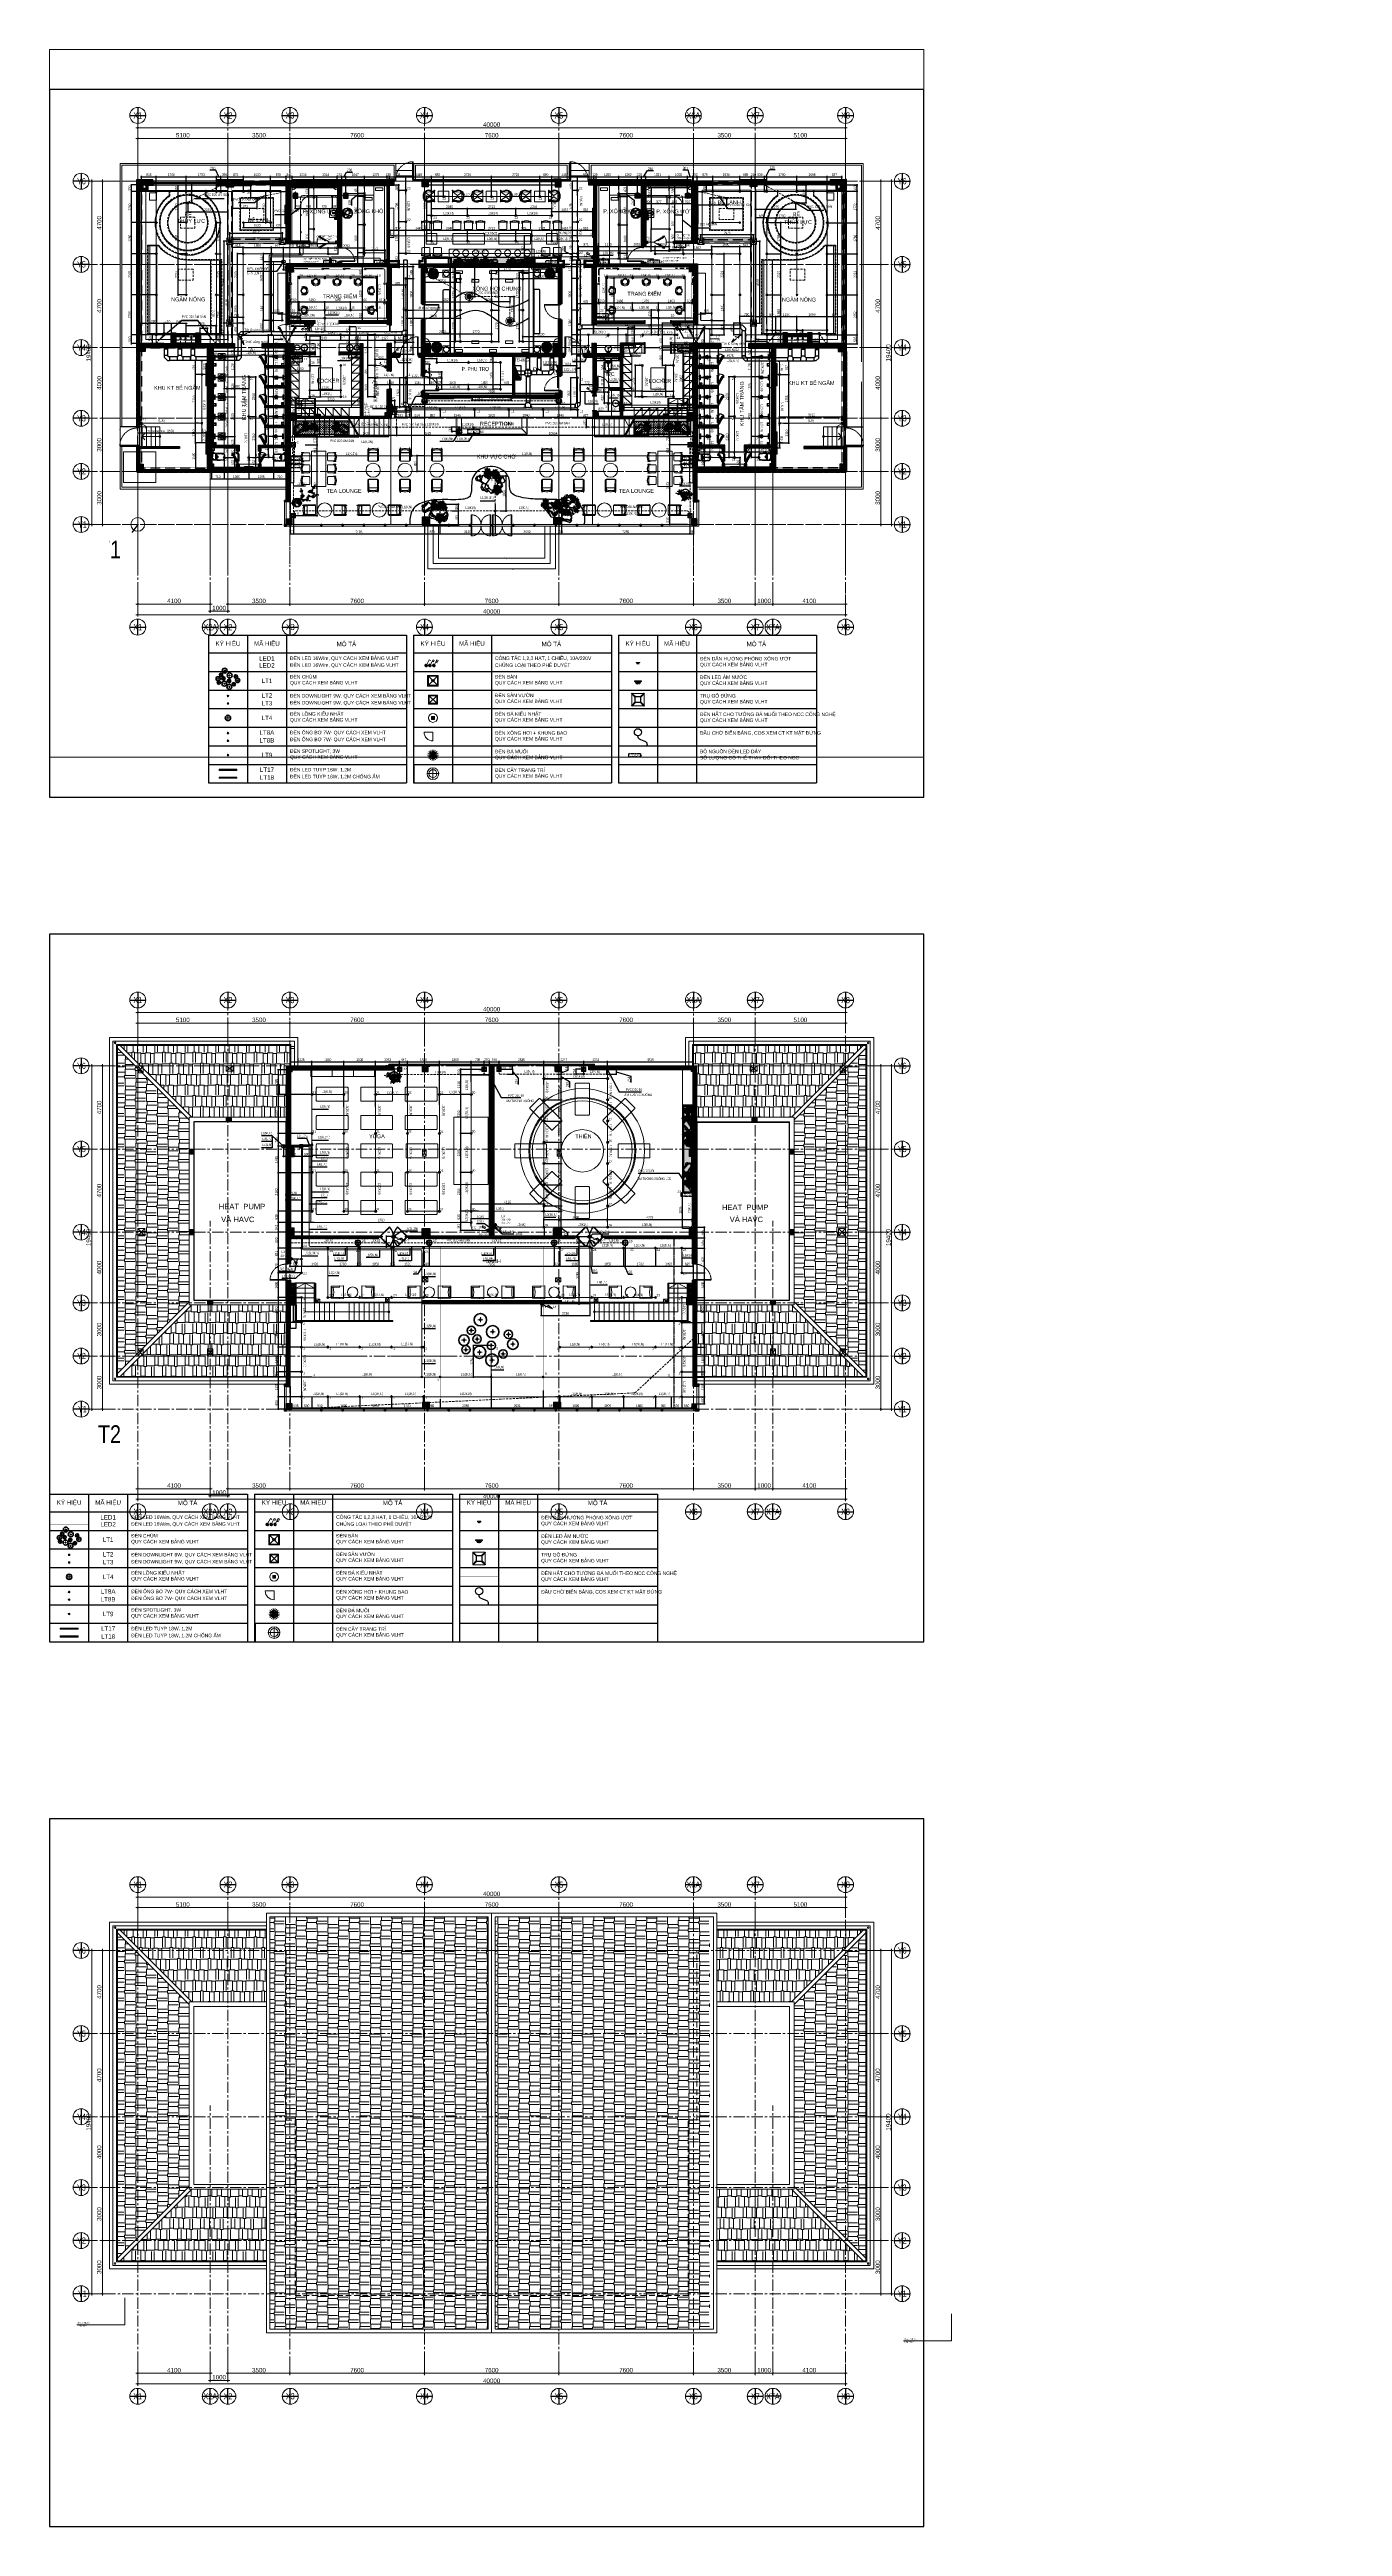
# Model space of a CAD drawing. Header units: millimetres. Extents: x -343543 to 400519, y -115663 to 104219.
# Drawn here: x -95651 to -22584, y -113156 to 26844 of the extents above; entities that cross this region are included whole.
import ezdxf
from ezdxf.enums import TextEntityAlignment as Align
from ezdxf.xclip import XClip

# ---------------------------------------------------------------- set-up
doc = ezdxf.new("R2010")
doc.units = ezdxf.units.MM
doc.header["$XCLIPFRAME"] = 0
for name, pattern in [("$0$02'TUONG Xay$0$HIDDEN", [0.375, 0.25, -0.125]), ('CENTER', [50.8, 31.75, -6.35, 6.35, -6.35]), ('CONTINOUS', [0]), ('HIDDEN', [0.375, 0.25, -0.125]), ('HIDDEN2', [0.1875, 0.125, -0.0625]), ('XREF MAT BANG TUONG XAY$0$01.Xref _MB T1$0$HIDDEN', [9.525, 6.35, -3.175]), ('XREF MAT BANG TUONG XAY$0$01.Xref _MB T2-Mai$0$$0$HIDDEN', [9.525, 6.35, -3.175]), ('XREF MAT BANG TUONG XAY$0$01.Xref _MB T2-Mai$0$HIDDEN', [9.525, 6.35, -3.175]), ('XREF MAT BANG TUONG XAY$0$CENTER', [50.8, 31.75, -6.35, 6.35, -6.35]), ('XREF MAT BANG TUONG XAY$0$HIDDEN', [0.375, 0.25, -0.125]), ('XREF MAT BANG TUONG XAY$0$xref_IKIGAI_Cot$0$HIDDEN', [9.525, 6.35, -3.175]), ('Z2_MB SAN M$0$CONTINOUS', [0])]:
    doc.linetypes.add(name, pattern=pattern)
doc.layers.get('0').update_dxf_attribs({"color": 231, "lineweight": 0})
doc.layers.get('DefPoints').update_dxf_attribs({"color": 191})
for name, color, linetype in [('0-----E-Lighting', 2, 'Continuous'), ('A-DIMS', 8, 'Continuous'), ('A-FLOR', 35, 'Continuous'), ('A-TEXT', 255, 'Continuous'), ('AC - Fan', 4, 'Continuous'), ('E-text', 3, 'Continuous'), ('E-WIRE', 5, 'Continuous'), ('ELV-TRAY', 171, 'Continuous'), ('Gen Điện', 6, 'Continuous'), ('INNO-GIOTHAI', 20, 'Continuous'), ('INNO-LINK', 6, 'Continuous'), ('XREF MAT BANG NOI THAT$0$A-FURN', 8, 'Continuous'), ('XREF MAT BANG NOI THAT$0$A-PATT', 8, 'Continuous'), ('XREF MAT BANG NOI THAT$0$FF-Plants', 8, 'Continuous'), ('XREF MAT BANG TUONG XAY$0$A-FNSH', 8, 'Continuous'), ('XREF MAT BANG TUONG XAY$0$A-FURN', 8, 'Continuous'), ('XREF MAT BANG TUONG XAY$0$A-FURN @ 50', 8, 'Continuous'), ('XREF MAT BANG TUONG XAY$0$A-FURN @ 75', 8, 'Continuous'), ('XREF MAT BANG TUONG XAY$0$A-HIDD', 8, 'XREF MAT BANG TUONG XAY$0$HIDDEN'), ('XREF MAT BANG TUONG XAY$0$A-PATT', 8, 'Continuous'), ('XREF MAT BANG TUONG XAY$0$FF-FURN', 8, 'Continuous'), ('XREF MAT BANG TUONG XAY$0$xref_IKIGAI_Cot$0$S-FINE', 8, 'Continuous'), ('XREF MAT BANG TUONG XAY$0$xref_IKIGAI_Cot$0$S-HIDD', 8, 'XREF MAT BANG TUONG XAY$0$xref_IKIGAI_Cot$0$HIDDEN'), ('Z2_MB SAN M$0$INNO-THIET BI THONG GIO', 2, 'Continuous'), ('đế âm', 1, 'Continuous'), ('ống ghen', 6, 'Continuous')]:
    doc.layers.add(name, color=color, linetype=linetype)
for name, color, linetype, lineweight in [('01.Xref _MB T1$0$A-FURN', 251, 'Continuous', 5), ('03. Xref_KyHieuChieuSang$0$1-INNO-E-Lighting', 3, 'Continuous', 5), ('A-CLNG', 157, 'Continuous', 25), ('A-PATT', 252, 'Continuous', 9), ('A-SYMBOLS', 10, 'Continuous', 13), ('A-TEXT-INFO', 50, 'Continuous', 35), ('E - EQ', 10, 'Continuous', 25), ('E-CABL-TRAY', 211, 'Continuous', 9), ('fix lighting', 2, 'Continuous', 5), ('ICC-Text', 3, 'Continuous', 25), ('SME-E-COND-LTG', 51, 'Continuous', 18), ('SME-E-COND-POW', 131, 'Continuous', 18), ('SME-E-LADD-POW', 21, 'Continuous', 18), ('SME-E-LTG-DIM', 55, 'Continuous', 18), ('SME-E-LTG-NOTE', 54, 'Continuous', 18), ('SME-E-LTG-TEXT', 53, 'Continuous', 18), ('SME-E-POW-DIM', 135, 'Continuous', 18), ('SME-E-TRAY-POW', 21, 'Continuous', 18), ('TEXT DIEN', 3, 'Continuous', 18), ('XREF MAT BANG NOI THAT$0$01.Xref _MB T1$0$A-FURN', 8, 'Continuous', 5), ('XREF MAT BANG TUONG XAY$0$$0$A-FINE', 8, 'Continuous', 25), ('XREF MAT BANG TUONG XAY$0$$0$A-WALL-INT', 8, 'Continuous', 9), ('XREF MAT BANG TUONG XAY$0$$1$A-TEXT', 8, 'Continuous', 25), ('XREF MAT BANG TUONG XAY$0$00.xref_IKIGAI_Truc$0$A-DIMS', 8, 'Continuous', 9), ('XREF MAT BANG TUONG XAY$0$00.xref_IKIGAI_Truc$0$A-SYMBOLS', 8, 'Continuous', 13), ('XREF MAT BANG TUONG XAY$0$01.Xref _MB T1$0$$0$A-PATT', 8, 'Continuous', 9), ('XREF MAT BANG TUONG XAY$0$01.Xref _MB T1$0$$0$A-WALL-INT', 8, 'Continuous', 9), ('XREF MAT BANG TUONG XAY$0$01.Xref _MB T1$0$A-DOOR', 8, 'Continuous', 9), ('XREF MAT BANG TUONG XAY$0$01.Xref _MB T1$0$A-FINE', 8, 'Continuous', 25), ('XREF MAT BANG TUONG XAY$0$01.Xref _MB T1$0$A-FNSH', 8, 'Continuous', 9), ('XREF MAT BANG TUONG XAY$0$01.Xref _MB T1$0$A-FURN', 8, 'Continuous', 5), ('XREF MAT BANG TUONG XAY$0$01.Xref _MB T1$0$A-FURN @ 50', 8, 'Continuous', 5), ('XREF MAT BANG TUONG XAY$0$01.Xref _MB T1$0$A-FURN @ 75', 8, 'Continuous', 5), ('XREF MAT BANG TUONG XAY$0$01.Xref _MB T1$0$A-GLAZ', 8, 'Continuous', 13), ('XREF MAT BANG TUONG XAY$0$01.Xref _MB T1$0$A-HIDD', 8, 'XREF MAT BANG TUONG XAY$0$01.Xref _MB T1$0$HIDDEN', 9), ('XREF MAT BANG TUONG XAY$0$01.Xref _MB T1$0$A-HIDD-LO', 8, 'XREF MAT BANG TUONG XAY$0$01.Xref _MB T1$0$HIDDEN', 9), ('XREF MAT BANG TUONG XAY$0$01.Xref _MB T1$0$A-LITE', 8, 'Continuous', 9), ('XREF MAT BANG TUONG XAY$0$01.Xref _MB T1$0$A-PATT', 8, 'Continuous', 9), ('XREF MAT BANG TUONG XAY$0$01.Xref _MB T1$0$A-RAIL', 8, 'Continuous', 9), ('XREF MAT BANG TUONG XAY$0$01.Xref _MB T1$0$A-SYMBOLS', 8, 'Continuous', 13), ('XREF MAT BANG TUONG XAY$0$01.Xref _MB T1$0$A-TEXT', 8, 'Continuous', 25), ('XREF MAT BANG TUONG XAY$0$01.Xref _MB T1$0$A-WALL', 8, 'Continuous', 35), ('XREF MAT BANG TUONG XAY$0$01.Xref _MB T1$0$A-WALL-INT', 8, 'Continuous', 9), ('XREF MAT BANG TUONG XAY$0$01.Xref _MB T2-Mai$0$$0$A-DOOR', 8, 'Continuous', 9), ('XREF MAT BANG TUONG XAY$0$01.Xref _MB T2-Mai$0$$0$A-FNSH', 8, 'Continuous', 9), ('XREF MAT BANG TUONG XAY$0$01.Xref _MB T2-Mai$0$$0$A-FURN', 8, 'Continuous', 5), ('XREF MAT BANG TUONG XAY$0$01.Xref _MB T2-Mai$0$$0$A-GLAZ', 8, 'Continuous', 13), ('XREF MAT BANG TUONG XAY$0$01.Xref _MB T2-Mai$0$$0$A-HIDD', 8, 'XREF MAT BANG TUONG XAY$0$01.Xref _MB T2-Mai$0$$0$HIDDEN', 9), ('XREF MAT BANG TUONG XAY$0$01.Xref _MB T2-Mai$0$$0$A-HIDD-LO', 8, 'XREF MAT BANG TUONG XAY$0$01.Xref _MB T2-Mai$0$$0$HIDDEN', 9), ('XREF MAT BANG TUONG XAY$0$01.Xref _MB T2-Mai$0$$0$A-LITE', 8, 'Continuous', 9), ('XREF MAT BANG TUONG XAY$0$01.Xref _MB T2-Mai$0$$0$A-PATT', 8, 'Continuous', 9), ('XREF MAT BANG TUONG XAY$0$01.Xref _MB T2-Mai$0$$0$A-TEXT', 8, 'Continuous', 25), ('XREF MAT BANG TUONG XAY$0$01.Xref _MB T2-Mai$0$$0$A-WALL', 8, 'Continuous', 35), ('XREF MAT BANG TUONG XAY$0$01.Xref _MB T2-Mai$0$A-FURN', 8, 'Continuous', 5), ('XREF MAT BANG TUONG XAY$0$01.Xref _MB T2-Mai$0$A-HIDD', 8, 'XREF MAT BANG TUONG XAY$0$01.Xref _MB T2-Mai$0$HIDDEN', 9), ('XREF MAT BANG TUONG XAY$0$01.Xref _MB T2-Mai$0$A-PATT', 8, 'Continuous', 9), ('XREF MAT BANG TUONG XAY$0$01.Xref _MB T2-Mai$0$A-SYMBOLS', 8, 'Continuous', 13), ('XREF MAT BANG TUONG XAY$0$01.Xref _MB T2-Mai$0$A-TEXT', 8, 'Continuous', 25), ('XREF MAT BANG TUONG XAY$0$A-FINE', 8, 'Continuous', 25), ('XREF MAT BANG TUONG XAY$0$A-GRID', 8, 'XREF MAT BANG TUONG XAY$0$CENTER', 15), ('XREF MAT BANG TUONG XAY$0$A-SYMBOLS', 8, 'Continuous', 13), ('XREF MAT BANG TUONG XAY$0$A-WALL-INT', 8, 'Continuous', 9), ('XREF MAT BANG TUONG XAY$0$P-SANRFIM', 8, 'Continuous', 13), ('XREF MAT BANG TUONG XAY$0$xref_IKIGAI_Cot$0$A-FNSH', 8, 'Continuous', 9), ('XREF MAT BANG TUONG XAY$0$xref_IKIGAI_Cot$0$A-PATT', 8, 'Continuous', 5)]:
    doc.layers.add(name, color=color, linetype=linetype, lineweight=lineweight)
doc.layers.add('EL - CABLE - PA', color=5, linetype='CONTINOUS', true_color=0x0000ff)
doc.layers.add('fix lightting red', color=1, linetype='Continuous', lineweight=5, true_color=0xff0000)
doc.layers.add('fix lightting yellow', color=2, linetype='Continuous', lineweight=5, true_color=0xffff00)
doc.styles.add('Arial', font='arial.ttf', dxfattribs={"width": 0.8})
doc.styles.add('ROMANS1', font='vntimeh.shx', dxfattribs={"width": 0.8, "bigfont": 'bigfont.shx'})
doc.styles.add('SM-DIMTEXT', font='SME.shx', dxfattribs={"width": 0.7})
doc.styles.add('SM-TEXTTITLE', font='arial.ttf', dxfattribs={"width": 0.7, "height": 600})
doc.styles.add('SME-TEXT', font='sme.shx', dxfattribs={"width": 0.7})
doc.styles.add('VTK_Arial', font='arial.ttf', dxfattribs={"width": 0.8})
doc.styles.add('XREF MAT BANG NOI THAT$0$Standard', font='txt')
doc.styles.add('XREF MAT BANG TUONG XAY$0$00.xref_IKIGAI_Truc$0$VTK_Arial', font='arial.ttf', dxfattribs={"width": 0.8})
doc.styles.add('XREF MAT BANG TUONG XAY$0$00.xref_IKIGAI_Truc$0$VTK_Arial_3.5 mm', font='arial.ttf', dxfattribs={"width": 0.8, "height": 3.5})
doc.styles.add('XREF MAT BANG TUONG XAY$0$01.Xref _MB T1$0$Standard', font='arial.ttf')
doc.styles.add('XREF MAT BANG TUONG XAY$0$01.Xref _MB T2-Mai$0$$0$spa-base plan$0$P-AV-P00-10$1$Standard', font='arial.ttf')
doc.styles.add('XREF MAT BANG TUONG XAY$0$01.Xref _MB T2-Mai$0$Standard', font='arial.ttf')
doc.styles.add('XREF MAT BANG TUONG XAY$0$Arial', font='arial.ttf', dxfattribs={"width": 0.8})
doc.styles.add('XREF MAT BANG TUONG XAY$0$xref_IKIGAI_Cot$0$Dce_Text', font='arial.ttf', dxfattribs={"width": 0.8})
doc.dimstyles.new('SDIM-100', dxfattribs={"dimscale": 100, "dimtxt": 2, "dimasz": 0.6, "dimexe": 0.6, "dimexo": 0.2, "dimgap": 0.5, "dimtad": 1, "dimdec": 0, "dimzin": 12, "dimtxsty": 'SM-DIMTEXT', "dimblk": 'ARCHTICK', "dimblk1": 'ARCHTICK', "dimblk2": 'ARCHTICK', "dimcen": 0.12, "dimdle": 0.6, "dimclrd": 7, "dimclre": 8, "dimadec": 0, "dimazin": 3, "dimtfac": 2, "dimtix": 1, "dimtmove": 1, "dimatfit": 3, "dimfxl": 1, "dimtzin": 0, "dimarcsym": 1})
doc.dimstyles.new('SDIM-50', dxfattribs={"dimscale": 50, "dimtxt": 2, "dimasz": 0.6, "dimexe": 0.6, "dimexo": 0.2, "dimgap": 0.5, "dimtad": 1, "dimdec": 0, "dimzin": 12, "dimtxsty": 'SM-DIMTEXT', "dimblk": 'ARCHTICK', "dimblk1": 'ARCHTICK', "dimblk2": 'ARCHTICK', "dimcen": 0.12, "dimdle": 0.6, "dimclrd": 7, "dimclre": 8, "dimadec": 0, "dimazin": 3, "dimtfac": 2, "dimtix": 1, "dimtmove": 1, "dimatfit": 3, "dimfxl": 1, "dimtzin": 0, "dimarcsym": 1})
doc.dimstyles.new('SDIM-75', dxfattribs={"dimscale": 75, "dimtxt": 2, "dimasz": 0.6, "dimexe": 0.6, "dimexo": 0.2, "dimgap": 0.5, "dimtad": 1, "dimdec": 0, "dimzin": 12, "dimtxsty": 'SM-DIMTEXT', "dimblk": 'ARCHTICK', "dimcen": 0.12, "dimdle": 0.6, "dimclrd": 7, "dimclre": 8, "dimadec": 0, "dimazin": 3, "dimtfac": 2, "dimtdec": 0, "dimtix": 1, "dimtmove": 1, "dimatfit": 3, "dimfxl": 1, "dimtzin": 0, "dimarcsym": 1})
doc.dimstyles.new('XREF MAT BANG TUONG XAY$0$00.xref_IKIGAI_Truc$0$A-2.5-DIM100', dxfattribs={"dimscale": 100, "dimtxt": 2.5, "dimasz": 1, "dimexe": 1, "dimexo": 0, "dimgap": 0.5, "dimtad": 1, "dimdec": 0, "dimzin": 12, "dimdsep": 46, "dimtxsty": 'XREF MAT BANG TUONG XAY$0$00.xref_IKIGAI_Truc$0$VTK_Arial', "dimblk": 'XREF MAT BANG TUONG XAY$0$00.xref_IKIGAI_Truc$0$_ArchTick', "dimcen": 0, "dimdle": 1, "dimclrd": 256, "dimclre": 256, "dimclrt": 7, "dimadec": 1, "dimazin": 3, "dimtfac": 1, "dimtdec": 0, "dimtmove": 0, "dimatfit": 2, "dimfxl": 20, "dimtolj": 1, "dimtzin": 0, "dimlwd": -1, "dimlwe": -1, "dimarcsym": 0})
doc.dimstyles.new('XREF MAT BANG TUONG XAY$0$01.Xref _MB T1$0$Standard', dxfattribs={"dimtxt": 0.18, "dimasz": 0.18, "dimexe": 0.18, "dimexo": 0.0625, "dimgap": 0.09, "dimtad": 0, "dimtih": 1, "dimtoh": 1, "dimdec": 4, "dimzin": 0, "dimdsep": 46, "dimtxsty": 'XREF MAT BANG TUONG XAY$0$01.Xref _MB T1$0$Standard', "dimcen": 0.09, "dimadec": 0, "dimazin": 0, "dimtfac": 1, "dimtdec": 4, "dimtofl": 0, "dimtmove": 0, "dimatfit": 3, "dimfxl": 1, "dimtolj": 1, "dimtzin": 0, "dimarcsym": 0})
doc.dimstyles.new('XREF MAT BANG TUONG XAY$0$01.Xref _MB T2-Mai$0$Standard', dxfattribs={"dimtxt": 0.18, "dimasz": 0.18, "dimexe": 0.18, "dimexo": 0.0625, "dimgap": 0.09, "dimtad": 0, "dimtih": 1, "dimtoh": 1, "dimdec": 4, "dimzin": 0, "dimdsep": 46, "dimtxsty": 'XREF MAT BANG TUONG XAY$0$01.Xref _MB T2-Mai$0$Standard', "dimcen": 0.09, "dimadec": 0, "dimazin": 0, "dimtfac": 1, "dimtdec": 4, "dimtofl": 0, "dimtmove": 0, "dimatfit": 3, "dimfxl": 1, "dimtolj": 1, "dimtzin": 0, "dimarcsym": 0})
pattern_1 = [(50, (80, 180), (107.58903, -9.41282), [11.25, -123.75]), (355, (80, 180), (-20.8127, 112.82882), [9, -99]), (100.4514, (88.97, 179.22), (86.7764, 103.41593), [9.56103, -105.17132]), (46.1842, (80, 210), (160.08616, -24.82785), [16.875, -185.625]), (96.6356, (93.34, 207.93), (140.1994, 146.1177), [14.34154, -157.75695]), (351.1842, (80, 210), (140.1993, 146.1178), [13.5, -148.5]), (21, (95, 202.5), (89.53606, -60.39283), [11.25, -123.75]), (326, (95, 202.5), (36.4973, 108.7725), [9, -99]), (71.4514, (102.46, 197.47), (126.0334, 48.37957), [9.56103, -105.17132]), (37.5, (80, 180), (1.823978, 49.934078), [0, -97.8, 0, -100.5, 0, -99.375]), (7.5, (80, 180), (39.46043, 59.16176), [0, -57.3, 0, -95.55, 0, -37.875]), (327.5, (46.55, 180), (80.073365, -3.38323), [0, -37.5, 0, -117, 0, -155.25]), (317.5, (31.55, 180), (87.47793, 15.01575), [0, -48.75, 0, -77.7, 0, -110.25]), (45, (80, 180), (-45.07806, 45.07806), []), (45, (80, 198.375), (-45.07806, 45.07806), [])]
pattern_2 = [(50, (80, 80), (107.58903, -9.41282), [11.25, -123.75]), (355, (80, 80), (-20.8127, 112.82882), [9, -99]), (100.4514, (88.97, 79.22), (86.77641, 103.41593), [9.56103, -105.17132]), (46.1842, (80, 110), (160.08616, -24.82785), [16.875, -185.625]), (96.6356, (93.34, 107.93), (140.1994, 146.11768), [14.34154, -157.75695]), (351.1842, (80, 110), (140.1993, 146.1178), [13.5, -148.5]), (21, (95, 102.5), (89.53606, -60.39283), [11.25, -123.75]), (326, (95, 102.5), (36.4973, 108.77251), [9, -99]), (71.4514, (102.46, 97.47), (126.03339, 48.37957), [9.56103, -105.17132]), (37.5, (80, 80), (1.823978, 49.934078), [0, -97.8, 0, -100.5, 0, -99.375]), (7.5, (80, 80), (39.46043, 59.161757), [0, -57.3, 0, -95.55, 0, -37.875]), (327.5, (46.55, 80), (80.073365, -3.38323), [0, -37.5, 0, -117, 0, -155.25]), (317.5, (31.55, 80), (87.477925, 15.015747), [0, -48.75, 0, -77.7, 0, -110.25]), (45, (80, 80), (-45.078057, 45.078057), []), (45, (80, 98.375), (-45.078057, 45.078057), [])]
pattern_3 = [(50, (180, 180), (107.58903, -9.41282), [11.25, -123.75]), (355, (180, 180), (-20.8127, 112.82882), [9, -99]), (100.4514, (188.97, 179.22), (86.77641, 103.41593), [9.56103, -105.17132]), (46.1842, (180, 210), (160.08616, -24.82785), [16.875, -185.625]), (96.6356, (193.34, 207.93), (140.1994, 146.11768), [14.34154, -157.75695]), (351.1842, (180, 210), (140.1993, 146.1178), [13.5, -148.5]), (21, (195, 202.5), (89.53606, -60.39283), [11.25, -123.75]), (326, (195, 202.5), (36.4973, 108.77251), [9, -99]), (71.4514, (202.46, 197.47), (126.03339, 48.37957), [9.56103, -105.17132]), (37.5, (180, 180), (1.823978, 49.934078), [0, -97.8, 0, -100.5, 0, -99.375]), (7.5, (180, 180), (39.46043, 59.161757), [0, -57.3, 0, -95.55, 0, -37.875]), (327.5, (146.55, 180), (80.073365, -3.38323), [0, -37.5, 0, -117, 0, -155.25]), (317.5, (131.55, 180), (87.477925, 15.015747), [0, -48.75, 0, -77.7, 0, -110.25]), (45, (180, 180), (-45.078057, 45.078057), []), (45, (180, 198.375), (-45.078057, 45.078057), [])]
pattern_4 = [(50, (80, -10), (107.58903, -9.41282), [11.25, -123.75]), (355, (80, -10), (-20.8127, 112.82882), [9, -99]), (100.4514, (88.97, -10.78), (86.7764, 103.41593), [9.56103, -105.17132]), (46.1842, (80, 20), (160.08616, -24.82785), [16.875, -185.625]), (96.6356, (93.34, 17.93), (140.1994, 146.1177), [14.34154, -157.75695]), (351.1842, (80, 20), (140.1993, 146.1178), [13.5, -148.5]), (21, (95, 12.5), (89.53606, -60.39283), [11.25, -123.75]), (326, (95, 12.5), (36.4973, 108.7725), [9, -99]), (71.4514, (102.46, 7.47), (126.0334, 48.37957), [9.56103, -105.17132]), (37.5, (80, -10), (1.823978, 49.934078), [0, -97.8, 0, -100.5, 0, -99.375]), (7.5, (80, -10), (39.46043, 59.161757), [0, -57.3, 0, -95.55, 0, -37.875]), (327.5, (46.55, -10), (80.073365, -3.38323), [0, -37.5, 0, -117, 0, -155.25]), (317.5, (31.55, -10), (87.477925, 15.01575), [0, -48.75, 0, -77.7, 0, -110.25]), (45, (80, -10), (-45.07806, 45.07806), []), (45, (80, 8.375), (-45.07806, 45.07806), [])]
pattern_5 = [(50, (180, 280), (107.58903, -9.41282), [11.25, -123.75]), (355, (180, 280), (-20.8127, 112.82882), [9, -99]), (100.4514, (188.97, 279.22), (86.77641, 103.41593), [9.56103, -105.17132]), (46.1842, (180, 310), (160.08616, -24.82785), [16.875, -185.625]), (96.6356, (193.34, 307.93), (140.1994, 146.11768), [14.34154, -157.75695]), (351.1842, (180, 310), (140.1993, 146.1178), [13.5, -148.5]), (21, (195, 302.5), (89.53606, -60.39283), [11.25, -123.75]), (326, (195, 302.5), (36.4973, 108.77251), [9, -99]), (71.4514, (202.46, 297.47), (126.0334, 48.37957), [9.56103, -105.17132]), (37.5, (180, 280), (1.823978, 49.934078), [0, -97.8, 0, -100.5, 0, -99.375]), (7.5, (180, 280), (39.46043, 59.161757), [0, -57.3, 0, -95.55, 0, -37.875]), (327.5, (146.55, 280), (80.073365, -3.38323), [0, -37.5, 0, -117, 0, -155.25]), (317.5, (131.55, 280), (87.477925, 15.01575), [0, -48.75, 0, -77.7, 0, -110.25]), (45, (180, 280), (-45.078057, 45.078057), []), (45, (180, 298.375), (-45.078057, 45.078057), [])]
pattern_6 = [(50, (330, 180), (107.58903, -9.41282), [11.25, -123.75]), (355, (330, 180), (-20.8127, 112.82882), [9, -99]), (100.4514, (338.97, 179.22), (86.77641, 103.41593), [9.56103, -105.17132]), (46.1842, (330, 210), (160.08616, -24.82785), [16.875, -185.625]), (96.6356, (343.34, 207.93), (140.1994, 146.11768), [14.34154, -157.75695]), (351.1842, (330, 210), (140.1993, 146.1178), [13.5, -148.5]), (21, (345, 202.5), (89.53606, -60.39283), [11.25, -123.75]), (326, (345, 202.5), (36.4973, 108.77251), [9, -99]), (71.4514, (352.46, 197.47), (126.0334, 48.37957), [9.56103, -105.17132]), (37.5, (330, 180), (1.823978, 49.934078), [0, -97.8, 0, -100.5, 0, -99.375]), (7.5, (330, 180), (39.46043, 59.161757), [0, -57.3, 0, -95.55, 0, -37.875]), (327.5, (296.55, 180), (80.073365, -3.38323), [0, -37.5, 0, -117, 0, -155.25]), (317.5, (281.55, 180), (87.477925, 15.015747), [0, -48.75, 0, -77.7, 0, -110.25]), (45, (330, 180), (-45.078057, 45.078057), []), (45, (330, 198.375), (-45.078057, 45.078057), [])]
pattern_7 = [(50, (-10, 80), (107.58903, -9.41282), [11.25, -123.75]), (355, (-10, 80), (-20.8127, 112.82882), [9, -99]), (100.4514, (-1.03, 79.22), (86.7764, 103.41593), [9.56103, -105.17132]), (46.1842, (-10, 110), (160.08616, -24.82785), [16.875, -185.625]), (96.6356, (3.34, 107.93), (140.1994, 146.1177), [14.34154, -157.75695]), (351.1842, (-10, 110), (140.1993, 146.1178), [13.5, -148.5]), (21, (5, 102.5), (89.53606, -60.39283), [11.25, -123.75]), (326, (5, 102.5), (36.4973, 108.7725), [9, -99]), (71.4514, (12.46, 97.47), (126.0334, 48.37957), [9.56103, -105.17132]), (37.5, (-10, 80), (1.82398, 49.934078), [0, -97.8, 0, -100.5, 0, -99.375]), (7.5, (-10, 80), (39.46043, 59.16176), [0, -57.3, 0, -95.55, 0, -37.875]), (327.5, (-43.45, 80), (80.073365, -3.38323), [0, -37.5, 0, -117, 0, -155.25]), (317.5, (-58.45, 80), (87.47793, 15.01575), [0, -48.75, 0, -77.7, 0, -110.25]), (45, (-10, 80), (-45.07806, 45.07806), []), (45, (-10, 98.375), (-45.07806, 45.07806), [])]
pattern_8 = [(180, (-73097.26, 1e-05), (-1295.4, -609.6), [304.8, -254, 355.6, -152.4, 457.2, -203.2]), (180, (-73402.06, -25.4), (-1295.4, -609.6), [254, -965.2, 203.2, -304.8]), (180, (-74011.66, 38.1), (-1295.4, -609.6), [152.4, -1574.8]), (270, (-73097.26, 1e-05), (431.8, -609.6), [584.2, -1854.2]), (270, (-73402.06, 1e-05), (431.8, -609.6), [571.5, -1866.9]), (270, (-73656.06, 1e-05), (431.8, -609.6), [533.4, -1905]), (270, (-74011.66, 38.1), (431.8, -609.6), [584.2, -1854.2]), (270, (-74164.06, 38.1), (431.8, -609.6), [584.2, -1854.2]), (270, (-74621.26, 1e-05), (431.8, -609.6), [558.8, -1879.6])]
pattern_9 = [(270, (-73097.26, 1e-05), (609.6, -1295.4), [304.8, -254, 355.6, -152.4, 457.2, -203.2]), (270, (-73071.86, -304.8), (609.6, -1295.4), [254, -965.2, 203.2, -304.8]), (270, (-73135.36, -914.4), (609.6, -1295.4), [152.4, -1574.8]), (0, (-73097.26, 1e-05), (609.6, 431.8), [584.2, -1854.2]), (0, (-73097.26, -304.8), (609.6, 431.8), [571.5, -1866.9]), (0, (-73097.26, -558.8), (609.6, 431.8), [533.4, -1905]), (0, (-73135.36, -914.4), (609.6, 431.8), [584.2, -1854.2]), (0, (-73135.36, -1066.8), (609.6, 431.8), [584.2, -1854.2]), (0, (-73097.26, -1524), (609.6, 431.8), [558.8, -1879.6])]
pattern_10 = [(0, (-73097.26, 1e-05), (1295.4, 609.6), [304.8, -254, 355.6, -152.4, 457.2, -203.2]), (0, (-72792.46, 25.4), (1295.4, 609.6), [254, -965.2, 203.2, -304.8]), (0, (-72182.86, -38.1), (1295.4, 609.6), [152.4, -1574.8]), (90, (-73097.26, 1e-05), (-431.8, 609.6), [584.2, -1854.2]), (90, (-72792.46, 1e-05), (-431.8, 609.6), [571.5, -1866.9]), (90, (-72538.46, 1e-05), (-431.8, 609.6), [533.4, -1905]), (90, (-72182.86, -38.1), (-431.8, 609.6), [584.2, -1854.2]), (90, (-72030.46, -38.1), (-431.8, 609.6), [584.2, -1854.2]), (90, (-71573.26, 1e-05), (-431.8, 609.6), [558.8, -1879.6])]
pattern_11 = [(270, (-141722.3, -50000), (600, -1275), [300, -250, 350, -150, 450, -200]), (270, (-141697.3, -50300), (600, -1275), [250, -950, 200, -300]), (270, (-141759.8, -50900), (600, -1275), [150, -1550]), (0, (-141722.3, -50000), (600, 425), [575, -1825]), (0, (-141722.3, -50300), (600, 425), [562.5, -1837.5]), (0, (-141722.3, -50550), (600, 425), [525, -1875]), (0, (-141759.8, -50900), (600, 425), [575, -1825]), (0, (-141759.8, -51050), (600, 425), [575, -1825]), (0, (-141722.3, -51500), (600, 425), [550, -1850])]
pattern_12 = [(180, (-73097.27, -50000), (-1295.4, -609.6), [304.8, -254, 355.6, -152.4, 457.2, -203.2]), (180, (-73402.07, -50025.4), (-1295.4, -609.6), [254, -965.2, 203.2, -304.8]), (180, (-74011.67, -49961.9), (-1295.4, -609.6), [152.4, -1574.8]), (270, (-73097.27, -50000), (431.8, -609.6), [584.2, -1854.2]), (270, (-73402.07, -50000), (431.8, -609.6), [571.5, -1866.9]), (270, (-73656.07, -50000), (431.8, -609.6), [533.4, -1905]), (270, (-74011.67, -49961.9), (431.8, -609.6), [584.2, -1854.2]), (270, (-74164.07, -49961.9), (431.8, -609.6), [584.2, -1854.2]), (270, (-74621.27, -50000), (431.8, -609.6), [558.8, -1879.6])]
pattern_13 = [(270, (-73097.27, -50000), (609.6, -1295.4), [304.8, -254, 355.6, -152.4, 457.2, -203.2]), (270, (-73071.87, -50304.8), (609.6, -1295.4), [254, -965.2, 203.2, -304.8]), (270, (-73135.37, -50914.4), (609.6, -1295.4), [152.4, -1574.8]), (0, (-73097.27, -50000), (609.6, 431.8), [584.2, -1854.2]), (0, (-73097.27, -50304.8), (609.6, 431.8), [571.5, -1866.9]), (0, (-73097.27, -50558.8), (609.6, 431.8), [533.4, -1905]), (0, (-73135.37, -50914.4), (609.6, 431.8), [584.2, -1854.2]), (0, (-73135.37, -51066.8), (609.6, 431.8), [584.2, -1854.2]), (0, (-73097.27, -51524), (609.6, 431.8), [558.8, -1879.6])]
pattern_14 = [(0, (-73097.27, -50000), (1295.4, 609.6), [304.8, -254, 355.6, -152.4, 457.2, -203.2]), (0, (-72792.47, -49974.6), (1295.4, 609.6), [254, -965.2, 203.2, -304.8]), (0, (-72182.87, -50038.1), (1295.4, 609.6), [152.4, -1574.8]), (90, (-73097.27, -50000), (-431.8, 609.6), [584.2, -1854.2]), (90, (-72792.47, -50000), (-431.8, 609.6), [571.5, -1866.9]), (90, (-72538.47, -50000), (-431.8, 609.6), [533.4, -1905]), (90, (-72182.87, -50038.1), (-431.8, 609.6), [584.2, -1854.2]), (90, (-72030.47, -50038.1), (-431.8, 609.6), [584.2, -1854.2]), (90, (-71573.27, -50000), (-431.8, 609.6), [558.8, -1879.6])]
pattern_15 = [(360, (89.1446, 731.1656), (1e-15, 3.175), [])]
pattern_16 = [(228.0128, (149.396, 213.856), (-1016.0008633, -1143.0014045), [17.08605, -1691.525]), (184.9697, (137.9664, 201.1564), (1524.0024653, 126.9991038), [29.32025, -2902.7]), (132.5104, (108.7564, 198.6164), (1269.999076, -1397.0013646), [20.6741, -2046.735]), (267.2737, (59.2264, 166.8664), (126.9994485, 2539.9991827), [26.70025, -2643.32]), (292.8337, (57.9564, 140.1964), (-635.0018028, 1524.0008665), [26.1817, -2591.99]), (357.2737, (68.1164, 116.0664), (-2539.9991827, 126.9994485), [26.70025, -2643.32]), (37.6942, (94.7864, 114.7964), (-1651.00104306, -1269.99886785), [35.3097, -3495.655]), (72.2553, (122.7264, 136.3864), (889.0017783, 2794.0008103), [33.336, -3300.265]), (121.4296, (132.8864, 168.1364), (-1016.0002618, 1650.998058), [26.79065, -2652.275]), (175.2364, (118.916, 190.996), (1396.9989027, -126.998808), [30.58565, -1498.695]), (222.3974, (88.4364, 193.5364), (-1524.00004586, -1396.99818253), [39.5539, -3915.84]), (138.8141, (184.956, 165.596), (-888.9994337, 761.998828), [13.50025, -1336.53]), (171.4692, (174.7964, 174.4864), (1650.9974798, -254.00064), [25.6841, -2542.73]), (225, (149.4, 178.3), (-3e-14, -126.9999), [17.96045, -161.6445]), (203.1986, (140.506, 193.536), (635.002141, 254.001114), [9.67205, -957.53]), (291.8014, (131.616, 189.726), (-127.00009, 381.000245), [13.6783, -670.24]), (30.9638, (136.696, 177.026), (380.999598, 254.000198), [22.216, -718.315]), (161.5651, (155.746, 188.456), (254.000116, -126.99981), [16.06435, -385.545]), (16.3895, (57.9564, 189.7264), (1270.0007007, 380.9992075), [22.5044, -2227.94]), (70.3462, (79.5464, 196.076), (-507.9985844, -1396.9980244), [18.87995, -1869.11]), (293.1986, (155.746, 213.856), (-254.001114, 635.002141), [19.344, -947.86]), (343.6105, (163.3664, 196.0764), (-1270.0007007, 380.9992075), [22.5044, -2227.94]), (339.444, (57.956, 110.986), (-635.000788, 253.999692), [21.70175, -1063.385]), (294.7751, (78.276, 103.366), (-634.9985202, 1396.9993513), [18.1836, -1800.18]), (66.8014, (157.016, 86.856), (254.001114, 635.002141), [19.344, -947.86]), (17.354, (164.6364, 104.6364), (-1651.000089, -507.9992338), [21.28915, -2107.62]), (69.444, (94.786, 86.856), (-253.999692, -635.000788), [10.8509, -1074.24]), (101.3099, (149.396, 86.856), (-126.999373, 507.998373), [6.47575, -641.1]), (165.9638, (148.126, 93.206), (381.000268, -126.99978), [26.1817, -497.4525]), (186.009, (122.7264, 99.5564), (1269.9981272, 126.9997034), [24.26335, -2402.07]), (303.6901, (136.696, 165.596), (-127.000044, 253.999755), [18.3162, -439.589]), (353.1572, (146.8564, 150.3564), (2159.0008928, -254.0011376), [31.97785, -3165.8]), (60.9454, (178.606, 146.546), (-507.9988183, -888.9978805), [13.0754, -1294.47]), (90, (184.96, 157.98), (-127, 127), [7.62, -119.38]), (120.2564, (120.186, 103.366), (507.9989233, -888.9995516), [17.64335, -1746.695]), (48.0128, (111.296, 118.606), (1016.0008633, 1143.0014045), [34.17215, -1674.44]), (0, (134.16, 144.01), (127, 127), [33.02, -93.98]), (325.3048, (167.1764, 144.006), (-1269.9977995, 889.0000845), [20.0805, -1987.965]), (254.0546, (183.686, 132.576), (-127.000324, -508.00121), [18.49145, -906.085]), (207.646, (178.6064, 114.7964), (-2412.9991525, -1270.0007987), [30.10725, -2980.625]), (175.4261, (151.9364, 100.8264), (-1651.0003802, 126.9993856), [31.85145, -3153.29]), (175.4261, (151.9364, 100.8264), (-1651.0003802, 126.9993856), [31.85145, -3153.29])]
pattern_17 = [(228.0128, (91.44, 127), (-1016.0008633, -1143.0014045), [17.08605, -1691.525]), (184.9697, (80.01, 114.3), (1524.0024653, 126.9991038), [29.32025, -2902.7]), (132.5104, (50.8, 111.76), (1269.999076, -1397.0013646), [20.6741, -2046.735]), (267.2737, (1.27, 80.01), (126.9994485, 2539.9991827), [26.70025, -2643.32]), (292.8337, (0, 53.34), (-635.0018028, 1524.0008665), [26.1817, -2591.99]), (357.2737, (10.16, 29.21), (-2539.9991827, 126.9994485), [26.70025, -2643.32]), (37.6942, (36.83, 27.94), (-1651.0010431, -1269.99886785), [35.3097, -3495.655]), (72.2553, (64.77, 49.53), (889.0017783, 2794.0008103), [33.336, -3300.265]), (121.4296, (74.93, 81.28), (-1016.0002618, 1650.998058), [26.79065, -2652.275]), (175.2364, (60.96, 104.14), (1396.9989027, -126.998808), [30.58565, -1498.695]), (222.3974, (30.48, 106.68), (-1524.00004586, -1396.9981825), [39.5539, -3915.84]), (138.8141, (127, 78.74), (-888.9994337, 761.998828), [13.50025, -1336.53]), (171.4692, (116.84, 87.63), (1650.9974798, -254.00064), [25.6841, -2542.73]), (225, (91.44, 91.44), (-3e-14, -126.9999), [17.96045, -161.6445]), (203.1986, (82.55, 106.68), (635.002141, 254.001114), [9.67205, -957.53]), (291.8014, (73.66, 102.87), (-127.00009, 381.000245), [13.6783, -670.24]), (30.9638, (78.74, 90.17), (380.999598, 254.000198), [22.216, -718.315]), (161.5651, (97.79, 101.6), (254.000116, -126.99981), [16.06435, -385.545]), (16.3895, (0, 102.87), (1270.0007007, 380.9992075), [22.5044, -2227.94]), (70.3462, (21.59, 109.22), (-507.9985844, -1396.9980244), [18.87995, -1869.11]), (293.1986, (97.79, 127), (-254.001114, 635.002141), [19.344, -947.86]), (343.6105, (105.41, 109.22), (-1270.0007007, 380.9992075), [22.5044, -2227.94]), (339.444, (0, 24.13), (-635.000788, 253.999692), [21.70175, -1063.385]), (294.7751, (20.32, 16.51), (-634.9985202, 1396.9993513), [18.1836, -1800.18]), (66.8014, (99.06, 0), (254.001114, 635.002141), [19.344, -947.86]), (17.354, (106.68, 17.78), (-1651.000089, -507.9992338), [21.28915, -2107.62]), (69.444, (36.83, 0), (-253.999692, -635.000788), [10.8509, -1074.24]), (101.3099, (91.44, 0), (-126.999373, 507.998373), [6.47575, -641.1]), (165.9638, (90.17, 6.35), (381.000268, -126.99978), [26.1817, -497.4525]), (186.009, (64.77, 12.7), (1269.9981272, 126.9997034), [24.26335, -2402.07]), (303.6901, (78.74, 78.74), (-127.000044, 253.999755), [18.3162, -439.589]), (353.1572, (88.9, 63.5), (2159.0008928, -254.0011376), [31.97785, -3165.8]), (60.9454, (120.65, 59.69), (-507.998818, -888.9978805), [13.0754, -1294.47]), (90, (127, 71.12), (-127, 127), [7.62, -119.38]), (120.2564, (62.23, 16.51), (507.9989233, -888.9995516), [17.64335, -1746.695]), (48.0128, (53.34, 31.75), (1016.0008633, 1143.0014045), [34.17215, -1674.44]), (0, (76.2, 57.15), (127, 127), [33.02, -93.98]), (325.3048, (109.22, 57.15), (-1269.9977995, 889.0000845), [20.0805, -1987.965]), (254.0546, (125.73, 45.72), (-127.000324, -508.00121), [18.49145, -906.085]), (207.646, (120.65, 27.94), (-2412.9991525, -1270.0007987), [30.10725, -2980.625]), (175.4261, (93.98, 13.97), (-1651.0003802, 126.9993856), [31.85145, -3153.29]), (175.4261, (93.98, 13.97), (-1651.0003802, 126.9993856), [31.85145, -3153.29])]
pattern_18 = [(228.0127875, (-413533.12, -126211.106), (-3048.0000002, -3428.9999998), [51.25822, -5074.57255]), (184.969741, (-413567.41, -126249.206), (4571.9999982, 381.0000217), [87.9607, -8708.10733]), (132.510447, (-413655.04, -126256.826), (3810.0000016, -4190.9999985), [62.02223, -6140.20842]), (267.273689, (-413803.63, -126352.076), (381.0000008, 7619.99999996), [80.10068, -7929.9656]), (292.833654, (-413807.44, -126432.086), (-1905.00000016, 4571.9999999), [78.54505, -7775.97116]), (357.273689, (-413776.96, -126504.476), (-7619.99999996, 381.0000008), [80.10068, -7929.9656]), (37.6942405, (-413696.95, -126508.286), (-4952.9999998, -3810.0000003), [105.92905, -10486.9673]), (72.2553284, (-413613.13, -126443.516), (2667.0000007, 8381.99999977), [100.00793, -9900.7885]), (121.4295656, (-413582.65, -126348.266), (-3048.0000004, 4952.9999997), [80.37195, -7956.83185]), (175.236358, (-413624.56, -126279.686), (4191, -381.0000007), [91.757, -4496.09054]), (222.3974378, (-413716, -126272.066), (-4571.99999985, -4191.00000016), [118.6617, -11747.51588]), (138.814075, (-413426.44, -126355.886), (-2666.9999998, 2286.0000002), [40.50068, -4009.58487]), (171.4692344, (-413456.92, -126329.216), (4953.0000001, -761.9999991), [77.0523, -7628.19585]), (225, (-413533.12, -126317.79), (-5e-14, -381), [53.8814, -484.93397]), (203.19859, (-413559.79, -126272.066), (1905, 762), [29.0162, -2872.59336]), (291.80141, (-413586.46, -126283.496), (-381, 1143), [41.03484, -2010.71295]), (30.963757, (-413571.22, -126321.596), (1143, 762), [66.64795, -2154.94472]), (161.56505, (-413514.07, -126287.31), (762, -381), [48.19307, -1156.63472]), (16.3895403, (-413807.44, -126283.496), (3810, 1143), [67.5132, -6683.824]), (70.346176, (-413742.67, -126264.446), (-1524.0000001, -4191), [56.63984, -5607.33235]), (293.19859, (-413514.07, -126211.106), (-762, 1905), [58.032, -2843.57754]), (343.6104597, (-413491.21, -126264.446), (-3810.0000001, 1142.9999997), [67.5132, -6683.824]), (339.443955, (-413807.44, -126519.716), (-1905, 762), [65.10528, -3190.16015]), (294.7751406, (-413746.48, -126542.576), (-1905.0000023, 4190.999999), [54.55082, -5400.539]), (66.80141, (-413510.26, -126592.106), (762, 1905), [58.032, -2843.57754]), (17.3540246, (-413487.4, -126538.766), (-4952.9999999, -1524.0000003), [63.8674, -6322.8564]), (69.443955, (-413696.95, -126592.106), (-762, -1905), [32.55264, -3222.7128]), (101.309932, (-413533.12, -126592.11), (-381, 1524), [19.4272, -1923.29924]), (165.963757, (-413536.93, -126573.06), (1143, -381), [78.54506, -1492.3582]), (186.009006, (-413613.13, -126554.006), (3810, 381.0000002), [72.79005, -7206.20473]), (303.690068, (-413571.22, -126355.89), (-381, 762), [54.94858, -1318.76645]), (353.1572266, (-413540.74, -126401.606), (6477.00000004, -761.99999966), [95.9335, -9497.40136]), (60.945396, (-413445.49, -126413.036), (-1524, -2667), [39.22624, -3883.40885]), (90, (-413426.44, -126378.75), (-381, 381), [22.86, -358.14]), (120.256437, (-413620.75, -126542.576), (1523.9999998, -2667.0000001), [52.93004, -5240.09112]), (48.0127875, (-413647.42, -126496.856), (3048.0000003, 3428.9999998), [102.51643, -5023.31433]), (0, (-413578.84, -126420.66), (381, 381), [99.06, -281.94]), (325.3048465, (-413479.78, -126420.656), (3810.0000014, -2666.999998), [60.24143, -5963.8975]), (254.054604, (-413430.25, -126454.946), (-381, -1524), [55.47436, -2718.2475]), (207.6459754, (-413445.49, -126508.286), (-7239.00000027, -3809.9999995), [90.32176, -8941.86966]), (175.4260787, (-413525.5, -126550.196), (-4953, 381), [95.55442, -9459.87697])]

# ---------------------------------------------------------------- blocks, each defined once
blk = doc.blocks.new('*U287')
at = {"layer": 'XREF MAT BANG TUONG XAY$0$A-PATT'}
h = blk.add_hatch(dxfattribs=at)
h.set_pattern_fill('ANSI31', color=8, scale=10)
h.set_pattern_definition([(45, (38421.79, -11178.564), (-22.45064, 22.45064), [])])
h.paths.add_polyline_path([(-39, 48), (2936, 48), (2936, -48), (-39, -48)])
at = {"layer": 'XREF MAT BANG TUONG XAY$0$A-WALL-INT', "color": 8}
blk.add_lwpolyline([(-39, 48), (2936, 48), (2936, -48), (-39, -48)], close=True, dxfattribs=at)
blk = doc.blocks.new('*U218')
at = {"layer": 'XREF MAT BANG TUONG XAY$0$A-PATT'}
h = blk.add_hatch(dxfattribs=at)
h.set_pattern_fill('ANSI31', color=8, scale=10)
h.set_pattern_definition([(45, (40766.8, -11178.564), (-22.45064, 22.45064), [])])
h.paths.add_polyline_path([(-39, 48), (5281, 48), (5281, -48), (-39, -48)])
at = {"layer": 'XREF MAT BANG TUONG XAY$0$A-WALL-INT', "color": 8}
blk.add_lwpolyline([(-39, 48), (5281, 48), (5281, -48), (-39, -48)], close=True, dxfattribs=at)
blk = doc.blocks.new('*U289')
at = {"layer": 'XREF MAT BANG TUONG XAY$0$A-PATT'}
h = blk.add_hatch(dxfattribs=at)
h.set_pattern_fill('ANSI31', color=8, scale=10)
h.set_pattern_definition([(45, (35976.79, -11178.564), (-22.45064, 22.45064), [])])
h.paths.add_polyline_path([(-39, 48), (491, 48), (491, -48), (-39, -48)])
at = {"layer": 'XREF MAT BANG TUONG XAY$0$A-WALL-INT', "color": 8}
blk.add_lwpolyline([(-39, 48), (491, 48), (491, -48), (-39, -48)], close=True, dxfattribs=at)
blk = doc.blocks.new('*U231')
at = {"layer": 'XREF MAT BANG TUONG XAY$0$A-PATT'}
h = blk.add_hatch(dxfattribs=at)
h.set_pattern_fill('ANSI31', color=8, scale=10)
h.set_pattern_definition([(45, (38646.79, -11293.564), (-22.45064, 22.45064), [])])
h.paths.add_polyline_path([(-39, 48), (3161, 48), (3161, -162), (-39, -162)])
at = {"layer": 'XREF MAT BANG TUONG XAY$0$A-WALL-INT', "color": 8}
blk.add_lwpolyline([(-39, 48), (3161, 48), (3161, -162), (-39, -162)], close=True, dxfattribs=at)
blk = doc.blocks.new('*U283')
at = {"layer": 'XREF MAT BANG TUONG XAY$0$A-PATT'}
h = blk.add_hatch(dxfattribs=at)
h.set_pattern_fill('ANSI31', color=8, scale=10)
h.set_pattern_definition([(45, (38906.79, -11293.564), (-22.45064, 22.45064), [])])
h.paths.add_polyline_path([(-39, 48), (3421, 48), (3421, -162), (-39, -162)])
at = {"layer": 'XREF MAT BANG TUONG XAY$0$A-WALL-INT', "color": 8}
blk.add_lwpolyline([(-39, 48), (3421, 48), (3421, -162), (-39, -162)], close=True, dxfattribs=at)
blk = doc.blocks.new('*U232')
at = {"layer": 'XREF MAT BANG TUONG XAY$0$A-PATT'}
h = blk.add_hatch(dxfattribs=at)
h.set_pattern_fill('ANSI31', color=8, scale=10)
h.set_pattern_definition([(45, (41235.113, -11293.564), (-22.45064, 22.45064), [])])
h.paths.add_polyline_path([(-39, 48), (5750, 48), (5750, -162), (-39, -162)])
at = {"layer": 'XREF MAT BANG TUONG XAY$0$A-WALL-INT', "color": 8}
blk.add_lwpolyline([(-39, 48), (5750, 48), (5750, -162), (-39, -162)], close=True, dxfattribs=at)
blk = doc.blocks.new('*U233')
at = {"layer": 'XREF MAT BANG TUONG XAY$0$A-PATT'}
h = blk.add_hatch(dxfattribs=at)
h.set_pattern_fill('ANSI31', color=8, scale=10)
h.set_pattern_definition([(45, (35750.103, -11178.564), (-22.45064, 22.45064), [])])
h.paths.add_polyline_path([(-39, 48), (265, 48), (265, -48), (-39, -48)])
at = {"layer": 'XREF MAT BANG TUONG XAY$0$A-WALL-INT', "color": 8}
blk.add_lwpolyline([(-39, 48), (265, 48), (265, -48), (-39, -48)], close=True, dxfattribs=at)
blk = doc.blocks.new('*U212')
at = {"layer": 'XREF MAT BANG TUONG XAY$0$A-PATT'}
h = blk.add_hatch(dxfattribs=at)
h.set_pattern_fill('ANSI31', color=8, scale=10)
h.set_pattern_definition([(45, (36496.79, -11178.564), (-22.45064, 22.45064), [])])
h.paths.add_polyline_path([(-39, 48), (1011, 48), (1011, -48), (-39, -48)])
at = {"layer": 'XREF MAT BANG TUONG XAY$0$A-WALL-INT', "color": 8}
blk.add_lwpolyline([(-39, 48), (1011, 48), (1011, -48), (-39, -48)], close=True, dxfattribs=at)
blk = doc.blocks.new('*U213')
at = {"layer": 'XREF MAT BANG TUONG XAY$0$A-PATT'}
h = blk.add_hatch(dxfattribs=at)
h.set_pattern_fill('ANSI31', color=8, scale=10)
h.set_pattern_definition([(45, (39151.8, -11178.564), (-22.45064, 22.45064), [])])
h.paths.add_polyline_path([(-39, 48), (3666, 48), (3666, -48), (-39, -48)])
at = {"layer": 'XREF MAT BANG TUONG XAY$0$A-WALL-INT', "color": 8}
blk.add_lwpolyline([(-39, 48), (3666, 48), (3666, -48), (-39, -48)], close=True, dxfattribs=at)
blk = doc.blocks.new('*U215')
at = {"layer": 'XREF MAT BANG TUONG XAY$0$A-PATT'}
h = blk.add_hatch(dxfattribs=at)
h.set_pattern_fill('ANSI31', color=8, scale=10)
h.set_pattern_definition([(45, (39556.79, -11178.564), (-22.45064, 22.45064), [])])
h.paths.add_polyline_path([(-39, 48), (4071, 48), (4071, -48), (-39, -48)])
at = {"layer": 'XREF MAT BANG TUONG XAY$0$A-WALL-INT', "color": 8}
blk.add_lwpolyline([(-39, 48), (4071, 48), (4071, -48), (-39, -48)], close=True, dxfattribs=at)
blk = doc.blocks.new('*U279')
at = {"layer": 'XREF MAT BANG TUONG XAY$0$A-PATT'}
h = blk.add_hatch(dxfattribs=at)
h.set_pattern_fill('ANSI31', color=8, scale=10)
h.set_pattern_definition([(45, (43311.79, -11178.564), (-22.45064, 22.45064), [])])
h.paths.add_polyline_path([(-39, 48), (7826, 48), (7826, -48), (-39, -48)])
at = {"layer": 'XREF MAT BANG TUONG XAY$0$A-WALL-INT', "color": 8}
blk.add_lwpolyline([(-39, 48), (7826, 48), (7826, -48), (-39, -48)], close=True, dxfattribs=at)
blk = doc.blocks.new('*U236')
at = {"layer": 'XREF MAT BANG TUONG XAY$0$A-PATT'}
h = blk.add_hatch(dxfattribs=at)
h.set_pattern_fill('ANSI31', color=8, scale=10)
h.set_pattern_definition([(45, (35546.79, -11293.564), (-22.45064, 22.45064), [])])
h.paths.add_polyline_path([(-39, 48), (61, 48), (61, -162), (-39, -162)])
at = {"layer": 'XREF MAT BANG TUONG XAY$0$A-WALL-INT', "color": 8}
blk.add_lwpolyline([(-39, 48), (61, 48), (61, -162), (-39, -162)], close=True, dxfattribs=at)
blk = doc.blocks.new('*U245')
at = {"layer": 'XREF MAT BANG TUONG XAY$0$A-PATT'}
h = blk.add_hatch(dxfattribs=at)
h.set_pattern_fill('ANSI31', color=8, scale=10)
h.set_pattern_definition([(45, (36281.79, -11293.564), (-22.45064, 22.45064), [])])
h.paths.add_polyline_path([(-39, 48), (796, 48), (796, -162), (-39, -162)])
at = {"layer": 'XREF MAT BANG TUONG XAY$0$A-WALL-INT', "color": 8}
blk.add_lwpolyline([(-39, 48), (796, 48), (796, -162), (-39, -162)], close=True, dxfattribs=at)
blk = doc.blocks.new('*U246')
at = {"layer": 'XREF MAT BANG TUONG XAY$0$A-PATT'}
h = blk.add_hatch(dxfattribs=at)
h.set_pattern_fill('ANSI31', color=8, scale=10)
h.set_pattern_definition([(45, (36006.78, -11293.564), (-22.45064, 22.45064), [])])
h.paths.add_polyline_path([(-39, 48), (521, 48), (521, -162), (-39, -162)])
at = {"layer": 'XREF MAT BANG TUONG XAY$0$A-WALL-INT', "color": 8}
blk.add_lwpolyline([(-39, 48), (521, 48), (521, -162), (-39, -162)], close=True, dxfattribs=at)
blk = doc.blocks.new('*U247')
at = {"layer": 'XREF MAT BANG TUONG XAY$0$A-PATT'}
h = blk.add_hatch(dxfattribs=at)
h.set_pattern_fill('ANSI31', color=8, scale=10)
h.set_pattern_definition([(45, (35986.798, -11293.564), (-22.45064, 22.45064), [])])
h.paths.add_polyline_path([(-39, 48), (501, 48), (501, -162), (-39, -162)])
at = {"layer": 'XREF MAT BANG TUONG XAY$0$A-WALL-INT', "color": 8}
blk.add_lwpolyline([(-39, 48), (501, 48), (501, -162), (-39, -162)], close=True, dxfattribs=at)
blk = doc.blocks.new('*U248')
at = {"layer": 'XREF MAT BANG TUONG XAY$0$A-PATT'}
h = blk.add_hatch(dxfattribs=at)
h.set_pattern_fill('ANSI31', color=8, scale=10)
h.set_pattern_definition([(45, (36006.78, -11293.564), (-22.45064, 22.45064), [])])
h.paths.add_polyline_path([(-39, 48), (521, 48), (521, -162), (-39, -162)])
at = {"layer": 'XREF MAT BANG TUONG XAY$0$A-WALL-INT', "color": 8}
blk.add_lwpolyline([(-39, 48), (521, 48), (521, -162), (-39, -162)], close=True, dxfattribs=at)
blk = doc.blocks.new('*U249')
at = {"layer": 'XREF MAT BANG TUONG XAY$0$A-PATT'}
h = blk.add_hatch(dxfattribs=at)
h.set_pattern_fill('ANSI31', color=8, scale=10)
h.set_pattern_definition([(45, (35731.795, -11178.564), (-22.45064, 22.45064), [])])
h.paths.add_polyline_path([(-39, 48), (246, 48), (246, -48), (-39, -48)])
at = {"layer": 'XREF MAT BANG TUONG XAY$0$A-WALL-INT', "color": 8}
blk.add_lwpolyline([(-39, 48), (246, 48), (246, -48), (-39, -48)], close=True, dxfattribs=at)
blk = doc.blocks.new('*U250')
at = {"layer": 'XREF MAT BANG TUONG XAY$0$A-PATT'}
h = blk.add_hatch(dxfattribs=at)
h.set_pattern_fill('ANSI31', color=8, scale=10)
h.set_pattern_definition([(45, (35896.78, -11178.564), (-22.45064, 22.45064), [])])
h.paths.add_polyline_path([(-39, 48), (411, 48), (411, -48), (-39, -48)])
at = {"layer": 'XREF MAT BANG TUONG XAY$0$A-WALL-INT', "color": 8}
blk.add_lwpolyline([(-39, 48), (411, 48), (411, -48), (-39, -48)], close=True, dxfattribs=at)
blk = doc.blocks.new('*U230')
at = {"layer": 'XREF MAT BANG TUONG XAY$0$A-PATT'}
h = blk.add_hatch(dxfattribs=at)
h.set_pattern_fill('ANSI31', color=8, scale=10)
h.set_pattern_definition([(45, (36046.68, -11293.564), (-22.45064, 22.45064), [])])
h.paths.add_polyline_path([(-39, 48), (561, 48), (561, -162), (-39, -162)])
at = {"layer": 'XREF MAT BANG TUONG XAY$0$A-WALL-INT', "color": 8}
blk.add_lwpolyline([(-39, 48), (561, 48), (561, -162), (-39, -162)], close=True, dxfattribs=at)
blk = doc.blocks.new('*U108')
at = {"color": 8}
for p, q in [((-450, 1110), (-450, 1150)), ((-100, 1130), (-450, 1130)), ((-450, 90), (-450, 50)), ((-100, 70), (-450, 70)), ((-100, 1110), (-100, 1150)), ((-100, 90), (-100, 50))]:
    blk.add_line(p, q, dxfattribs=at)
for points in [[(0, 1150), (0, 1110), (-550, 1110), (-550, 1150)], [(0, 50), (0, 90), (-550, 90), (-550, 50)], [(100, 1200), (100, 1140), (40, 1140), (40, 1150), (0, 1150), (0, 1200)], [(100, 0), (100, 60), (40, 60), (40, 50), (0, 50), (0, 0)]]:
    blk.add_lwpolyline(points, close=True, dxfattribs=at)
at = {"layer": 'XREF MAT BANG TUONG XAY$0$01.Xref _MB T1$0$A-HIDD-LO', "color": 8, "ltscale": 0.3}
for centre, start, end in [((0, 1150), 180.00004, 270), ((0, 50), 90, 179.99996)]:
    blk.add_arc(centre, 550, start, end, dxfattribs=at)
blk = doc.blocks.new('*U164')
at = {"color": 8}
blk.add_line((-70, 100), (-70, 700), dxfattribs=at)
for points in [[(-920, -95), (-860, -95), (-860, -40), (-870, -40), (-870, 0), (-920, 0)], [(-50, 0), (-50, 800), (-90, 800), (-90, 0)], [(-50, 100), (-90, 100), (-90, 700), (-50, 700)], [(-20, -95), (-80, -95), (-80, -40), (-70, -40), (-70, 0), (-20, 0)]]:
    blk.add_lwpolyline(points, close=True, dxfattribs=at)
at = {"layer": 'XREF MAT BANG TUONG XAY$0$01.Xref _MB T1$0$A-FNSH', "color": 8}
for points in [[(-920, -95), (-940, -95), (-940, 0), (-920, 0)], [(-20, -95), (0, -95), (0, 0), (-20, 0)]]:
    blk.add_lwpolyline(points, close=True, dxfattribs=at)
at = {"layer": 'XREF MAT BANG TUONG XAY$0$01.Xref _MB T1$0$A-HIDD-LO', "color": 8, "ltscale": 0.3}
blk.add_arc((-42, 0), 825, 90, 180, dxfattribs=at)
blk = doc.blocks.new('*U109')
at = {"color": 8}
for p, q in [((-324, -4), (-319, 4)), ((287, -346), (-319, 4)), ((-324, -4), (282, -354)), ((-121, -107), (-122, -109)), ((-78, -132), (-121, -107)), ((-108, -115), (-98, -97)), ((-91, -125), (-81, -107)), ((-79, -134), (-78, -132)), ((-67, -104), (212, -265)), ((-57, -86), (222, -248)), ((180, -340), (199, -308)), ((187, -299), (186, -301)), ((186, -301), (229, -326)), ((193, -288), (192, -290)), ((236, -313), (193, -288)), ((198, -350), (216, -318)), ((216, -279), (206, -296)), ((233, -289), (223, -306)), ((229, -326), (230, -324)), ((235, -315), (236, -313)), ((282, -354), (287, -346))]:
    blk.add_line(p, q, dxfattribs=at)
for centre, radius, start, end in [((-72, -112), 30, 59.96939, 149.96939), ((-72, -112), 10, 59.96939, 149.96939), ((189, -345), 10, 149.96939, 329.96939), ((207, -274), 10, 329.96939, 59.96939), ((207, -274), 30, 329.96939, 59.96939)]:
    blk.add_arc(centre, radius, start, end, dxfattribs=at)
at = {"color": 8, "ltscale": 0.25}
blk.add_arc((-324, -4), 700, 330.95497, 0, dxfattribs=at)
blk = doc.blocks.new('*U281')
at = {"color": 8}
blk.add_line((70, 100), (70, 680), dxfattribs=at)
for points in [[(50, 0), (50, 780), (90, 780), (90, 0)], [(50, 100), (90, 100), (90, 680), (50, 680)], [(20, -95), (80, -95), (80, -40), (70, -40), (70, 0), (20, 0)], [(900, -95), (840, -95), (840, -40), (850, -40), (850, 0), (900, 0)]]:
    blk.add_lwpolyline(points, close=True, dxfattribs=at)
at = {"layer": 'XREF MAT BANG TUONG XAY$0$01.Xref _MB T1$0$A-FNSH', "color": 8}
for points in [[(20, -95), (0, -95), (0, 0), (20, 0)], [(900, -95), (920, -95), (920, 0), (900, 0)]]:
    blk.add_lwpolyline(points, close=True, dxfattribs=at)
at = {"layer": 'XREF MAT BANG TUONG XAY$0$01.Xref _MB T1$0$A-HIDD-LO', "color": 8, "ltscale": 0.3}
blk.add_arc((42, 0), 807, 360, 90, dxfattribs=at)
blk = doc.blocks.new('*U166')
at = {"color": 8}
blk.add_line((70, 100), (70, 900), dxfattribs=at)
for points in [[(50, 0), (50, 1000), (90, 1000), (90, 0)], [(50, 100), (90, 100), (90, 900), (50, 900)], [(20, -100), (80, -100), (80, -40), (70, -40), (70, 0), (20, 0)], [(1120, -100), (1060, -100), (1060, -40), (1070, -40), (1070, 0), (1120, 0)]]:
    blk.add_lwpolyline(points, close=True, dxfattribs=at)
at = {"layer": 'XREF MAT BANG TUONG XAY$0$01.Xref _MB T1$0$A-FNSH', "color": 8}
for points in [[(20, -100), (0, -100), (0, 0), (20, 0)], [(1120, -100), (1140, -100), (1140, 0), (1120, 0)]]:
    blk.add_lwpolyline(points, close=True, dxfattribs=at)
at = {"layer": 'XREF MAT BANG TUONG XAY$0$01.Xref _MB T1$0$A-HIDD-LO', "color": 8, "ltscale": 0.3}
blk.add_arc((48, 0), 1008, 360, 90, dxfattribs=at)
blk = doc.blocks.new('*U167')
at = {"color": 8}
blk.add_line((70, 100), (70, 900), dxfattribs=at)
for points in [[(50, 0), (50, 1000), (90, 1000), (90, 0)], [(50, 100), (90, 100), (90, 900), (50, 900)], [(20, -95), (80, -95), (80, -40), (70, -40), (70, 0), (20, 0)], [(1120, -95), (1060, -95), (1060, -40), (1070, -40), (1070, 0), (1120, 0)]]:
    blk.add_lwpolyline(points, close=True, dxfattribs=at)
at = {"layer": 'XREF MAT BANG TUONG XAY$0$01.Xref _MB T1$0$A-FNSH', "color": 8}
for points in [[(20, -95), (0, -95), (0, 0), (20, 0)], [(1120, -95), (1140, -95), (1140, 0), (1120, 0)]]:
    blk.add_lwpolyline(points, close=True, dxfattribs=at)
at = {"layer": 'XREF MAT BANG TUONG XAY$0$01.Xref _MB T1$0$A-HIDD-LO', "color": 8, "ltscale": 0.3}
blk.add_arc((48, 0), 1008, 360, 90, dxfattribs=at)
blk = doc.blocks.new('*U168')
at = {"color": 8}
blk.add_line((70, -100), (70, -900), dxfattribs=at)
for points in [[(20, 95), (80, 95), (80, 40), (70, 40), (70, 0), (20, 0)], [(1120, 95), (1060, 95), (1060, 40), (1070, 40), (1070, 0), (1120, 0)], [(50, 0), (50, -1000), (90, -1000), (90, 0)], [(50, -100), (90, -100), (90, -900), (50, -900)]]:
    blk.add_lwpolyline(points, close=True, dxfattribs=at)
at = {"layer": 'XREF MAT BANG TUONG XAY$0$01.Xref _MB T1$0$A-FNSH', "color": 8}
for points in [[(20, 95), (0, 95), (0, 0), (20, 0)], [(1120, 95), (1140, 95), (1140, 0), (1120, 0)]]:
    blk.add_lwpolyline(points, close=True, dxfattribs=at)
at = {"layer": 'XREF MAT BANG TUONG XAY$0$01.Xref _MB T1$0$A-HIDD-LO', "color": 8, "ltscale": 0.3}
blk.add_arc((48, 0), 1008, 270, 0, dxfattribs=at)
blk = doc.blocks.new('XREF MAT BANG TUONG XAY$0$01.Xref _MB T1$0$vach CNC trang tri')
at = {"layer": 'XREF MAT BANG TUONG XAY$0$01.Xref _MB T1$0$A-PATT'}
h = blk.add_hatch(color=8, dxfattribs=at)
h.dxf.hatch_style = 1
h.paths.add_polyline_path([(-50, 0), (0, 0), (0, 1350), (-50, 1350)])
at = {"layer": 'XREF MAT BANG TUONG XAY$0$01.Xref _MB T1$0$A-RAIL', "color": 8}
blk.add_lwpolyline([(-50, 0), (0, 0), (0, 1350), (-50, 1350)], close=True, dxfattribs=at)
blk = doc.blocks.new('XREF MAT BANG TUONG XAY$0$01.Xref _MB T1$0$A$Cfb76151b')
at = {"color": 8}
for points in [[(0, 0), (50, 0), (50, 50), (0, 50)], [(2, 2), (48, 2), (48, 48), (2, 48)]]:
    blk.add_lwpolyline(points, close=True, dxfattribs=at)
blk = doc.blocks.new('XREF MAT BANG TUONG XAY$0$01.Xref _MB T1$0$A$Cc763f58b')
at = {"layer": 'DefPoints', "color": 8}
blk.add_line((5, -50), (5, 0), dxfattribs=at)
at = {"layer": 'XREF MAT BANG TUONG XAY$0$01.Xref _MB T1$0$A-FNSH', "color": 8}
for centre, start, end in [((3, 2), 222.69033, 317.30967), ((3, -52), 42.69033, 137.30967)]:
    blk.add_arc(centre, 3.4, start, end, dxfattribs=at)
blk = doc.blocks.new('*U118')
at = {"layer": 'XREF MAT BANG TUONG XAY$0$01.Xref _MB T1$0$A-GLAZ'}
for p, q in [((8650, 20), (55, 20)), ((8650, 10), (55, 10))]:
    blk.add_line(p, q, dxfattribs=at)
at = {"layer": 'XREF MAT BANG TUONG XAY$0$01.Xref _MB T1$0$A-LITE', "color": 8}
blk.add_lwpolyline([(8650, 50), (55, 50), (55, 0), (8650, 0)], close=True, dxfattribs=at)
at = {"layer": 'XREF MAT BANG TUONG XAY$0$01.Xref _MB T1$0$A-FNSH', "color": 8, "rotation": 180}
blk.add_blockref('XREF MAT BANG TUONG XAY$0$01.Xref _MB T1$0$A$Cc763f58b', (5, 0), dxfattribs=at)
at = {"layer": 'XREF MAT BANG TUONG XAY$0$01.Xref _MB T1$0$A-FNSH', "color": 8, "xscale": -1, "rotation": 180}
blk.add_blockref('XREF MAT BANG TUONG XAY$0$01.Xref _MB T1$0$A$Cc763f58b', (8700, 0), dxfattribs=at)
at = {"layer": 'XREF MAT BANG TUONG XAY$0$01.Xref _MB T1$0$A-GLAZ', "color": 8}
blk.add_blockref('XREF MAT BANG TUONG XAY$0$01.Xref _MB T1$0$A$Cfb76151b', (5, 0), dxfattribs=at)
at = {"layer": 'XREF MAT BANG TUONG XAY$0$01.Xref _MB T1$0$A-GLAZ', "color": 8, "xscale": -1}
blk.add_blockref('XREF MAT BANG TUONG XAY$0$01.Xref _MB T1$0$A$Cfb76151b', (8700, 0), dxfattribs=at)
blk = doc.blocks.new('*U115')
at = {"layer": 'XREF MAT BANG TUONG XAY$0$01.Xref _MB T1$0$A-GLAZ'}
for p, q in [((500, 20), (55, 20)), ((500, 10), (55, 10))]:
    blk.add_line(p, q, dxfattribs=at)
at = {"layer": 'XREF MAT BANG TUONG XAY$0$01.Xref _MB T1$0$A-LITE', "color": 8}
blk.add_lwpolyline([(500, 50), (55, 50), (55, 0), (500, 0)], close=True, dxfattribs=at)
at = {"layer": 'XREF MAT BANG TUONG XAY$0$01.Xref _MB T1$0$A-FNSH', "color": 8, "rotation": 180}
blk.add_blockref('XREF MAT BANG TUONG XAY$0$01.Xref _MB T1$0$A$Cc763f58b', (5, 0), dxfattribs=at)
at = {"layer": 'XREF MAT BANG TUONG XAY$0$01.Xref _MB T1$0$A-FNSH', "color": 8, "xscale": -1, "rotation": 180}
blk.add_blockref('XREF MAT BANG TUONG XAY$0$01.Xref _MB T1$0$A$Cc763f58b', (550, 0), dxfattribs=at)
at = {"layer": 'XREF MAT BANG TUONG XAY$0$01.Xref _MB T1$0$A-GLAZ', "color": 8}
blk.add_blockref('XREF MAT BANG TUONG XAY$0$01.Xref _MB T1$0$A$Cfb76151b', (5, 0), dxfattribs=at)
at = {"layer": 'XREF MAT BANG TUONG XAY$0$01.Xref _MB T1$0$A-GLAZ', "color": 8, "xscale": -1}
blk.add_blockref('XREF MAT BANG TUONG XAY$0$01.Xref _MB T1$0$A$Cfb76151b', (550, 0), dxfattribs=at)
blk = doc.blocks.new('*U116')
at = {"layer": 'XREF MAT BANG TUONG XAY$0$01.Xref _MB T1$0$A-GLAZ'}
for p, q in [((6953, 20), (55, 20)), ((6953, 10), (55, 10))]:
    blk.add_line(p, q, dxfattribs=at)
at = {"layer": 'XREF MAT BANG TUONG XAY$0$01.Xref _MB T1$0$A-LITE', "color": 8}
blk.add_lwpolyline([(6953, 50), (55, 50), (55, 0), (6953, 0)], close=True, dxfattribs=at)
at = {"layer": 'XREF MAT BANG TUONG XAY$0$01.Xref _MB T1$0$A-FNSH', "color": 8, "rotation": 180}
blk.add_blockref('XREF MAT BANG TUONG XAY$0$01.Xref _MB T1$0$A$Cc763f58b', (5, 0), dxfattribs=at)
at = {"layer": 'XREF MAT BANG TUONG XAY$0$01.Xref _MB T1$0$A-FNSH', "color": 8, "xscale": -1, "rotation": 180}
blk.add_blockref('XREF MAT BANG TUONG XAY$0$01.Xref _MB T1$0$A$Cc763f58b', (7003, 0), dxfattribs=at)
at = {"layer": 'XREF MAT BANG TUONG XAY$0$01.Xref _MB T1$0$A-GLAZ', "color": 8}
blk.add_blockref('XREF MAT BANG TUONG XAY$0$01.Xref _MB T1$0$A$Cfb76151b', (5, 0), dxfattribs=at)
at = {"layer": 'XREF MAT BANG TUONG XAY$0$01.Xref _MB T1$0$A-GLAZ', "color": 8, "xscale": -1}
blk.add_blockref('XREF MAT BANG TUONG XAY$0$01.Xref _MB T1$0$A$Cfb76151b', (7003, 0), dxfattribs=at)
blk = doc.blocks.new('*U111')
at = {"layer": 'XREF MAT BANG TUONG XAY$0$01.Xref _MB T1$0$A-GLAZ'}
for p, q in [((3545, 20), (55, 20)), ((3545, 10), (55, 10))]:
    blk.add_line(p, q, dxfattribs=at)
at = {"layer": 'XREF MAT BANG TUONG XAY$0$01.Xref _MB T1$0$A-LITE', "color": 8}
blk.add_lwpolyline([(3545, 50), (55, 50), (55, 0), (3545, 0)], close=True, dxfattribs=at)
at = {"layer": 'XREF MAT BANG TUONG XAY$0$01.Xref _MB T1$0$A-FNSH', "color": 8, "rotation": 180}
blk.add_blockref('XREF MAT BANG TUONG XAY$0$01.Xref _MB T1$0$A$Cc763f58b', (5, 0), dxfattribs=at)
at = {"layer": 'XREF MAT BANG TUONG XAY$0$01.Xref _MB T1$0$A-FNSH', "color": 8, "xscale": -1, "rotation": 180}
blk.add_blockref('XREF MAT BANG TUONG XAY$0$01.Xref _MB T1$0$A$Cc763f58b', (3595, 0), dxfattribs=at)
at = {"layer": 'XREF MAT BANG TUONG XAY$0$01.Xref _MB T1$0$A-GLAZ', "color": 8}
blk.add_blockref('XREF MAT BANG TUONG XAY$0$01.Xref _MB T1$0$A$Cfb76151b', (5, 0), dxfattribs=at)
at = {"layer": 'XREF MAT BANG TUONG XAY$0$01.Xref _MB T1$0$A-GLAZ', "color": 8, "xscale": -1}
blk.add_blockref('XREF MAT BANG TUONG XAY$0$01.Xref _MB T1$0$A$Cfb76151b', (3595, 0), dxfattribs=at)
blk = doc.blocks.new('*U112')
at = {"layer": 'XREF MAT BANG TUONG XAY$0$01.Xref _MB T1$0$A-GLAZ'}
for p, q in [((1545, 20), (55, 20)), ((1545, 10), (55, 10))]:
    blk.add_line(p, q, dxfattribs=at)
at = {"layer": 'XREF MAT BANG TUONG XAY$0$01.Xref _MB T1$0$A-LITE', "color": 8}
blk.add_lwpolyline([(1545, 50), (55, 50), (55, 0), (1545, 0)], close=True, dxfattribs=at)
at = {"layer": 'XREF MAT BANG TUONG XAY$0$01.Xref _MB T1$0$A-FNSH', "color": 8, "rotation": 180}
blk.add_blockref('XREF MAT BANG TUONG XAY$0$01.Xref _MB T1$0$A$Cc763f58b', (5, 0), dxfattribs=at)
at = {"layer": 'XREF MAT BANG TUONG XAY$0$01.Xref _MB T1$0$A-FNSH', "color": 8, "xscale": -1, "rotation": 180}
blk.add_blockref('XREF MAT BANG TUONG XAY$0$01.Xref _MB T1$0$A$Cc763f58b', (1595, 0), dxfattribs=at)
at = {"layer": 'XREF MAT BANG TUONG XAY$0$01.Xref _MB T1$0$A-GLAZ', "color": 8}
blk.add_blockref('XREF MAT BANG TUONG XAY$0$01.Xref _MB T1$0$A$Cfb76151b', (5, 0), dxfattribs=at)
at = {"layer": 'XREF MAT BANG TUONG XAY$0$01.Xref _MB T1$0$A-GLAZ', "color": 8, "xscale": -1}
blk.add_blockref('XREF MAT BANG TUONG XAY$0$01.Xref _MB T1$0$A$Cfb76151b', (1595, 0), dxfattribs=at)
blk = doc.blocks.new('*U113')
at = {"layer": 'XREF MAT BANG TUONG XAY$0$01.Xref _MB T1$0$A-GLAZ'}
for p, q in [((417, 20), (55, 20)), ((417, 10), (55, 10))]:
    blk.add_line(p, q, dxfattribs=at)
at = {"layer": 'XREF MAT BANG TUONG XAY$0$01.Xref _MB T1$0$A-LITE', "color": 8}
blk.add_lwpolyline([(417, 50), (55, 50), (55, 0), (417, 0)], close=True, dxfattribs=at)
at = {"layer": 'XREF MAT BANG TUONG XAY$0$01.Xref _MB T1$0$A-FNSH', "color": 8, "rotation": 180}
blk.add_blockref('XREF MAT BANG TUONG XAY$0$01.Xref _MB T1$0$A$Cc763f58b', (5, 0), dxfattribs=at)
at = {"layer": 'XREF MAT BANG TUONG XAY$0$01.Xref _MB T1$0$A-FNSH', "color": 8, "xscale": -1, "rotation": 180}
blk.add_blockref('XREF MAT BANG TUONG XAY$0$01.Xref _MB T1$0$A$Cc763f58b', (467, 0), dxfattribs=at)
at = {"layer": 'XREF MAT BANG TUONG XAY$0$01.Xref _MB T1$0$A-GLAZ', "color": 8}
blk.add_blockref('XREF MAT BANG TUONG XAY$0$01.Xref _MB T1$0$A$Cfb76151b', (5, 0), dxfattribs=at)
at = {"layer": 'XREF MAT BANG TUONG XAY$0$01.Xref _MB T1$0$A-GLAZ', "color": 8, "xscale": -1}
blk.add_blockref('XREF MAT BANG TUONG XAY$0$01.Xref _MB T1$0$A$Cfb76151b', (467, 0), dxfattribs=at)
blk = doc.blocks.new('XREF MAT BANG TUONG XAY$0$00.xref_IKIGAI_Truc$0$_ArchTick')
at = {"color": 0, "linetype": 'ByBlock', "const_width": 0.15}
blk.add_lwpolyline([(-0.5, -0.5), (0.5, 0.5)], dxfattribs=at)
blk = doc.blocks.new('*D1912')
at = {"layer": 'DefPoints', "color": 0, "transparency": 16777216}
for p in [(41250, 3000), (42000, 3000), (41250, 0)]:
    blk.add_point(p, dxfattribs=at)
at = {"layer": 'XREF MAT BANG TUONG XAY$0$00.xref_IKIGAI_Truc$0$A-DIMS', "transparency": 16777216}
for p, q in [((41250, 3000), (42100, 3000)), ((42000, -100), (42000, 3100)), ((41250, 0), (42100, 0))]:
    blk.add_line(p, q, dxfattribs=at)
at = {"layer": 'XREF MAT BANG TUONG XAY$0$00.xref_IKIGAI_Truc$0$A-DIMS', "transparency": 16777216, "xscale": 100, "yscale": 100, "zscale": 100}
for p, rotation in [((42000, 3000), 90), ((42000, 0), 270)]:
    blk.add_blockref('XREF MAT BANG TUONG XAY$0$00.xref_IKIGAI_Truc$0$_ArchTick', p, dxfattribs=dict(at, rotation=rotation))
at = {"layer": 'XREF MAT BANG TUONG XAY$0$00.xref_IKIGAI_Truc$0$A-DIMS', "color": 8, "transparency": 16777216, "insert": (41822, 1500), "char_height": 250, "attachment_point": 5, "rotation": 90, "style": 'XREF MAT BANG TUONG XAY$0$00.xref_IKIGAI_Truc$0$VTK_Arial'}
blk.add_mtext('\\A1;3000', dxfattribs=at)
blk = doc.blocks.new('*D1913')
at = {"layer": 'DefPoints', "color": 0, "transparency": 16777216}
for p in [(41250, 6000), (42000, 6000), (41250, 3000)]:
    blk.add_point(p, dxfattribs=at)
at = {"layer": 'XREF MAT BANG TUONG XAY$0$00.xref_IKIGAI_Truc$0$A-DIMS', "transparency": 16777216}
for p, q in [((41250, 6000), (42100, 6000)), ((42000, 2900), (42000, 6100)), ((41250, 3000), (42100, 3000))]:
    blk.add_line(p, q, dxfattribs=at)
at = {"layer": 'XREF MAT BANG TUONG XAY$0$00.xref_IKIGAI_Truc$0$A-DIMS', "transparency": 16777216, "xscale": 100, "yscale": 100, "zscale": 100}
for p, rotation in [((42000, 6000), 90), ((42000, 3000), 270)]:
    blk.add_blockref('XREF MAT BANG TUONG XAY$0$00.xref_IKIGAI_Truc$0$_ArchTick', p, dxfattribs=dict(at, rotation=rotation))
at = {"layer": 'XREF MAT BANG TUONG XAY$0$00.xref_IKIGAI_Truc$0$A-DIMS', "color": 8, "transparency": 16777216, "insert": (41822, 4500), "char_height": 250, "attachment_point": 5, "rotation": 90, "style": 'XREF MAT BANG TUONG XAY$0$00.xref_IKIGAI_Truc$0$VTK_Arial'}
blk.add_mtext('\\A1;3000', dxfattribs=at)
blk = doc.blocks.new('*D1914')
at = {"layer": 'DefPoints', "color": 0, "transparency": 16777216}
for p in [(41250, 14700), (42000, 14700), (41250, 10000)]:
    blk.add_point(p, dxfattribs=at)
at = {"layer": 'XREF MAT BANG TUONG XAY$0$00.xref_IKIGAI_Truc$0$A-DIMS', "transparency": 16777216}
for p, q in [((41250, 14700), (42100, 14700)), ((42000, 9900), (42000, 14800)), ((41250, 10000), (42100, 10000))]:
    blk.add_line(p, q, dxfattribs=at)
at = {"layer": 'XREF MAT BANG TUONG XAY$0$00.xref_IKIGAI_Truc$0$A-DIMS', "transparency": 16777216, "xscale": 100, "yscale": 100, "zscale": 100}
for p, rotation in [((42000, 14700), 90), ((42000, 10000), 270)]:
    blk.add_blockref('XREF MAT BANG TUONG XAY$0$00.xref_IKIGAI_Truc$0$_ArchTick', p, dxfattribs=dict(at, rotation=rotation))
at = {"layer": 'XREF MAT BANG TUONG XAY$0$00.xref_IKIGAI_Truc$0$A-DIMS', "color": 8, "transparency": 16777216, "insert": (41822, 12350), "char_height": 250, "attachment_point": 5, "rotation": 90, "style": 'XREF MAT BANG TUONG XAY$0$00.xref_IKIGAI_Truc$0$VTK_Arial'}
blk.add_mtext('\\A1;4700', dxfattribs=at)
blk = doc.blocks.new('*D1915')
at = {"layer": 'DefPoints', "color": 0, "transparency": 16777216}
for p in [(0, 21070), (5100, 21820), (5100, 21070)]:
    blk.add_point(p, dxfattribs=at)
at = {"layer": 'XREF MAT BANG TUONG XAY$0$00.xref_IKIGAI_Truc$0$A-DIMS', "transparency": 16777216}
for p, q in [((-100, 21820), (5200, 21820)), ((0, 21070), (0, 21920)), ((5100, 21070), (5100, 21920))]:
    blk.add_line(p, q, dxfattribs=at)
at = {"layer": 'XREF MAT BANG TUONG XAY$0$00.xref_IKIGAI_Truc$0$A-DIMS', "transparency": 16777216, "xscale": 100, "yscale": 100, "zscale": 100, "rotation": 180}
blk.add_blockref('XREF MAT BANG TUONG XAY$0$00.xref_IKIGAI_Truc$0$_ArchTick', (0, 21820), dxfattribs=at)
at = {"layer": 'XREF MAT BANG TUONG XAY$0$00.xref_IKIGAI_Truc$0$A-DIMS', "transparency": 16777216, "xscale": 100, "yscale": 100, "zscale": 100}
blk.add_blockref('XREF MAT BANG TUONG XAY$0$00.xref_IKIGAI_Truc$0$_ArchTick', (5100, 21820), dxfattribs=at)
at = {"layer": 'XREF MAT BANG TUONG XAY$0$00.xref_IKIGAI_Truc$0$A-DIMS', "color": 8, "transparency": 16777216, "insert": (2550, 21998), "char_height": 250, "attachment_point": 5, "style": 'XREF MAT BANG TUONG XAY$0$00.xref_IKIGAI_Truc$0$VTK_Arial'}
blk.add_mtext('\\A1;5100', dxfattribs=at)
blk = doc.blocks.new('*D1916')
at = {"layer": 'DefPoints', "color": 0, "transparency": 16777216}
for p in [(5100, 21070), (8600, 21820), (8600, 21070)]:
    blk.add_point(p, dxfattribs=at)
at = {"layer": 'XREF MAT BANG TUONG XAY$0$00.xref_IKIGAI_Truc$0$A-DIMS', "transparency": 16777216}
for p, q in [((5000, 21820), (8700, 21820)), ((5100, 21070), (5100, 21920)), ((8600, 21070), (8600, 21920))]:
    blk.add_line(p, q, dxfattribs=at)
at = {"layer": 'XREF MAT BANG TUONG XAY$0$00.xref_IKIGAI_Truc$0$A-DIMS', "transparency": 16777216, "xscale": 100, "yscale": 100, "zscale": 100, "rotation": 180}
blk.add_blockref('XREF MAT BANG TUONG XAY$0$00.xref_IKIGAI_Truc$0$_ArchTick', (5100, 21820), dxfattribs=at)
at = {"layer": 'XREF MAT BANG TUONG XAY$0$00.xref_IKIGAI_Truc$0$A-DIMS', "transparency": 16777216, "xscale": 100, "yscale": 100, "zscale": 100}
blk.add_blockref('XREF MAT BANG TUONG XAY$0$00.xref_IKIGAI_Truc$0$_ArchTick', (8600, 21820), dxfattribs=at)
at = {"layer": 'XREF MAT BANG TUONG XAY$0$00.xref_IKIGAI_Truc$0$A-DIMS', "color": 7, "transparency": 16777216, "insert": (6850, 21998), "char_height": 250, "attachment_point": 5, "style": 'XREF MAT BANG TUONG XAY$0$00.xref_IKIGAI_Truc$0$VTK_Arial'}
blk.add_mtext('\\A1;3500', dxfattribs=at)
blk = doc.blocks.new('*D1917')
at = {"layer": 'DefPoints', "color": 0, "transparency": 16777216}
for p in [(40000, 22420), (0, 21286), (40000, 21286)]:
    blk.add_point(p, dxfattribs=at)
at = {"layer": 'XREF MAT BANG TUONG XAY$0$00.xref_IKIGAI_Truc$0$A-DIMS', "transparency": 16777216}
for p, q in [((-100, 22420), (40100, 22420)), ((0, 21286), (0, 22520)), ((40000, 21286), (40000, 22520))]:
    blk.add_line(p, q, dxfattribs=at)
at = {"layer": 'XREF MAT BANG TUONG XAY$0$00.xref_IKIGAI_Truc$0$A-DIMS', "transparency": 16777216, "xscale": 100, "yscale": 100, "zscale": 100, "rotation": 180}
blk.add_blockref('XREF MAT BANG TUONG XAY$0$00.xref_IKIGAI_Truc$0$_ArchTick', (0, 22420), dxfattribs=at)
at = {"layer": 'XREF MAT BANG TUONG XAY$0$00.xref_IKIGAI_Truc$0$A-DIMS', "transparency": 16777216, "xscale": 100, "yscale": 100, "zscale": 100}
blk.add_blockref('XREF MAT BANG TUONG XAY$0$00.xref_IKIGAI_Truc$0$_ArchTick', (40000, 22420), dxfattribs=at)
at = {"layer": 'XREF MAT BANG TUONG XAY$0$00.xref_IKIGAI_Truc$0$A-DIMS', "color": 7, "transparency": 16777216, "insert": (20000, 22598), "char_height": 250, "attachment_point": 5, "style": 'XREF MAT BANG TUONG XAY$0$00.xref_IKIGAI_Truc$0$VTK_Arial'}
blk.add_mtext('\\A1;40000', dxfattribs=at)
blk = doc.blocks.new('*U131')
at = {"color": 8}
blk.add_circle((0, 0), 4.5, dxfattribs=at)
at = {"layer": 'DefPoints', "color": 8}
for p, q in [((-4.5, 0), (4.5, 0)), ((0, 4.5), (0, -4.5))]:
    blk.add_line(p, q, dxfattribs=at)
at = {"color": 8, "style": 'XREF MAT BANG TUONG XAY$0$00.xref_IKIGAI_Truc$0$VTK_Arial_3.5 mm', "width": 0.8}
blk.add_attdef('X12', text='', height=3.5, dxfattribs=at).set_placement((0, 0), align=Align.MIDDLE_CENTER)
blk = doc.blocks.new('*D1905')
at = {"layer": 'DefPoints', "color": 0, "transparency": 16777216}
for p in [(8600, 21070), (16200, 21820), (16200, 21070)]:
    blk.add_point(p, dxfattribs=at)
at = {"layer": 'XREF MAT BANG TUONG XAY$0$00.xref_IKIGAI_Truc$0$A-DIMS', "transparency": 16777216}
for p, q in [((8500, 21820), (16300, 21820)), ((8600, 21070), (8600, 21920)), ((16200, 21070), (16200, 21920))]:
    blk.add_line(p, q, dxfattribs=at)
at = {"layer": 'XREF MAT BANG TUONG XAY$0$00.xref_IKIGAI_Truc$0$A-DIMS', "transparency": 16777216, "xscale": 100, "yscale": 100, "zscale": 100, "rotation": 180}
blk.add_blockref('XREF MAT BANG TUONG XAY$0$00.xref_IKIGAI_Truc$0$_ArchTick', (8600, 21820), dxfattribs=at)
at = {"layer": 'XREF MAT BANG TUONG XAY$0$00.xref_IKIGAI_Truc$0$A-DIMS', "transparency": 16777216, "xscale": 100, "yscale": 100, "zscale": 100}
blk.add_blockref('XREF MAT BANG TUONG XAY$0$00.xref_IKIGAI_Truc$0$_ArchTick', (16200, 21820), dxfattribs=at)
at = {"layer": 'XREF MAT BANG TUONG XAY$0$00.xref_IKIGAI_Truc$0$A-DIMS', "color": 8, "transparency": 16777216, "insert": (12400, 21998), "char_height": 250, "attachment_point": 5, "style": 'XREF MAT BANG TUONG XAY$0$00.xref_IKIGAI_Truc$0$VTK_Arial'}
blk.add_mtext('\\A1;7600', dxfattribs=at)
blk = doc.blocks.new('*D1906')
at = {"layer": 'DefPoints', "color": 0, "transparency": 16777216}
for p in [(31400, 21070), (34900, 21820), (34900, 21070)]:
    blk.add_point(p, dxfattribs=at)
at = {"layer": 'XREF MAT BANG TUONG XAY$0$00.xref_IKIGAI_Truc$0$A-DIMS', "transparency": 16777216}
for p, q in [((31300, 21820), (35000, 21820)), ((31400, 21070), (31400, 21920)), ((34900, 21070), (34900, 21920))]:
    blk.add_line(p, q, dxfattribs=at)
at = {"layer": 'XREF MAT BANG TUONG XAY$0$00.xref_IKIGAI_Truc$0$A-DIMS', "transparency": 16777216, "xscale": 100, "yscale": 100, "zscale": 100, "rotation": 180}
blk.add_blockref('XREF MAT BANG TUONG XAY$0$00.xref_IKIGAI_Truc$0$_ArchTick', (31400, 21820), dxfattribs=at)
at = {"layer": 'XREF MAT BANG TUONG XAY$0$00.xref_IKIGAI_Truc$0$A-DIMS', "transparency": 16777216, "xscale": 100, "yscale": 100, "zscale": 100}
blk.add_blockref('XREF MAT BANG TUONG XAY$0$00.xref_IKIGAI_Truc$0$_ArchTick', (34900, 21820), dxfattribs=at)
at = {"layer": 'XREF MAT BANG TUONG XAY$0$00.xref_IKIGAI_Truc$0$A-DIMS', "color": 8, "transparency": 16777216, "insert": (33150, 21998), "char_height": 250, "attachment_point": 5, "style": 'XREF MAT BANG TUONG XAY$0$00.xref_IKIGAI_Truc$0$VTK_Arial'}
blk.add_mtext('\\A1;3500', dxfattribs=at)
blk = doc.blocks.new('*D1907')
at = {"layer": 'DefPoints', "color": 0, "transparency": 16777216}
for p in [(41250, 10000), (42000, 10000), (41250, 6000)]:
    blk.add_point(p, dxfattribs=at)
at = {"layer": 'XREF MAT BANG TUONG XAY$0$00.xref_IKIGAI_Truc$0$A-DIMS', "transparency": 16777216}
for p, q in [((41250, 10000), (42100, 10000)), ((42000, 5900), (42000, 10100)), ((41250, 6000), (42100, 6000))]:
    blk.add_line(p, q, dxfattribs=at)
at = {"layer": 'XREF MAT BANG TUONG XAY$0$00.xref_IKIGAI_Truc$0$A-DIMS', "transparency": 16777216, "xscale": 100, "yscale": 100, "zscale": 100}
for p, rotation in [((42000, 10000), 90), ((42000, 6000), 270)]:
    blk.add_blockref('XREF MAT BANG TUONG XAY$0$00.xref_IKIGAI_Truc$0$_ArchTick', p, dxfattribs=dict(at, rotation=rotation))
at = {"layer": 'XREF MAT BANG TUONG XAY$0$00.xref_IKIGAI_Truc$0$A-DIMS', "color": 8, "transparency": 16777216, "insert": (41822, 8000), "char_height": 250, "attachment_point": 5, "rotation": 90, "style": 'XREF MAT BANG TUONG XAY$0$00.xref_IKIGAI_Truc$0$VTK_Arial'}
blk.add_mtext('\\A1;4000', dxfattribs=at)
blk = doc.blocks.new('*D1908')
at = {"layer": 'DefPoints', "color": 0, "transparency": 16777216}
for p in [(41250, 19400), (42000, 19400), (41250, 14700)]:
    blk.add_point(p, dxfattribs=at)
at = {"layer": 'XREF MAT BANG TUONG XAY$0$00.xref_IKIGAI_Truc$0$A-DIMS', "transparency": 16777216}
for p, q in [((41250, 19400), (42100, 19400)), ((42000, 14600), (42000, 19500)), ((41250, 14700), (42100, 14700))]:
    blk.add_line(p, q, dxfattribs=at)
at = {"layer": 'XREF MAT BANG TUONG XAY$0$00.xref_IKIGAI_Truc$0$A-DIMS', "transparency": 16777216, "xscale": 100, "yscale": 100, "zscale": 100}
for p, rotation in [((42000, 19400), 90), ((42000, 14700), 270)]:
    blk.add_blockref('XREF MAT BANG TUONG XAY$0$00.xref_IKIGAI_Truc$0$_ArchTick', p, dxfattribs=dict(at, rotation=rotation))
at = {"layer": 'XREF MAT BANG TUONG XAY$0$00.xref_IKIGAI_Truc$0$A-DIMS', "color": 8, "transparency": 16777216, "insert": (41822, 17050), "char_height": 250, "attachment_point": 5, "rotation": 90, "style": 'XREF MAT BANG TUONG XAY$0$00.xref_IKIGAI_Truc$0$VTK_Arial'}
blk.add_mtext('\\A1;4700', dxfattribs=at)
blk = doc.blocks.new('*D1909')
at = {"layer": 'DefPoints', "color": 0, "transparency": 16777216}
for p in [(0, -3750), (4100, -3759), (4100, -4500)]:
    blk.add_point(p, dxfattribs=at)
at = {"layer": 'XREF MAT BANG TUONG XAY$0$00.xref_IKIGAI_Truc$0$A-DIMS', "transparency": 16777216}
for p, q in [((0, -3750), (0, -4600)), ((4100, -3759), (4100, -4600)), ((-100, -4500), (4200, -4500))]:
    blk.add_line(p, q, dxfattribs=at)
at = {"layer": 'XREF MAT BANG TUONG XAY$0$00.xref_IKIGAI_Truc$0$A-DIMS', "transparency": 16777216, "xscale": 100, "yscale": 100, "zscale": 100, "rotation": 180}
blk.add_blockref('XREF MAT BANG TUONG XAY$0$00.xref_IKIGAI_Truc$0$_ArchTick', (0, -4500), dxfattribs=at)
at = {"layer": 'XREF MAT BANG TUONG XAY$0$00.xref_IKIGAI_Truc$0$A-DIMS', "transparency": 16777216, "xscale": 100, "yscale": 100, "zscale": 100}
blk.add_blockref('XREF MAT BANG TUONG XAY$0$00.xref_IKIGAI_Truc$0$_ArchTick', (4100, -4500), dxfattribs=at)
at = {"layer": 'XREF MAT BANG TUONG XAY$0$00.xref_IKIGAI_Truc$0$A-DIMS', "color": 8, "transparency": 16777216, "insert": (2050, -4322), "char_height": 250, "attachment_point": 5, "style": 'XREF MAT BANG TUONG XAY$0$00.xref_IKIGAI_Truc$0$VTK_Arial'}
blk.add_mtext('\\A1;4100', dxfattribs=at)
blk = doc.blocks.new('*D1910')
at = {"layer": 'DefPoints', "color": 0, "transparency": 16777216}
for p in [(5100, -3750), (8600, -3750), (8600, -4500)]:
    blk.add_point(p, dxfattribs=at)
at = {"layer": 'XREF MAT BANG TUONG XAY$0$00.xref_IKIGAI_Truc$0$A-DIMS', "transparency": 16777216}
for p, q in [((5100, -3750), (5100, -4600)), ((8600, -3750), (8600, -4600)), ((5000, -4500), (8700, -4500))]:
    blk.add_line(p, q, dxfattribs=at)
at = {"layer": 'XREF MAT BANG TUONG XAY$0$00.xref_IKIGAI_Truc$0$A-DIMS', "transparency": 16777216, "xscale": 100, "yscale": 100, "zscale": 100, "rotation": 180}
blk.add_blockref('XREF MAT BANG TUONG XAY$0$00.xref_IKIGAI_Truc$0$_ArchTick', (5100, -4500), dxfattribs=at)
at = {"layer": 'XREF MAT BANG TUONG XAY$0$00.xref_IKIGAI_Truc$0$A-DIMS', "transparency": 16777216, "xscale": 100, "yscale": 100, "zscale": 100}
blk.add_blockref('XREF MAT BANG TUONG XAY$0$00.xref_IKIGAI_Truc$0$_ArchTick', (8600, -4500), dxfattribs=at)
at = {"layer": 'XREF MAT BANG TUONG XAY$0$00.xref_IKIGAI_Truc$0$A-DIMS', "color": 7, "transparency": 16777216, "insert": (6850, -4322), "char_height": 250, "attachment_point": 5, "style": 'XREF MAT BANG TUONG XAY$0$00.xref_IKIGAI_Truc$0$VTK_Arial'}
blk.add_mtext('\\A1;3500', dxfattribs=at)
blk = doc.blocks.new('*D1911')
at = {"layer": 'DefPoints', "color": 0, "transparency": 16777216}
for p in [(0, -3966), (40000, -3966), (40000, -5100)]:
    blk.add_point(p, dxfattribs=at)
at = {"layer": 'XREF MAT BANG TUONG XAY$0$00.xref_IKIGAI_Truc$0$A-DIMS', "transparency": 16777216}
for p, q in [((0, -3966), (0, -5200)), ((40000, -3966), (40000, -5200)), ((-100, -5100), (40100, -5100))]:
    blk.add_line(p, q, dxfattribs=at)
at = {"layer": 'XREF MAT BANG TUONG XAY$0$00.xref_IKIGAI_Truc$0$A-DIMS', "transparency": 16777216, "xscale": 100, "yscale": 100, "zscale": 100, "rotation": 180}
blk.add_blockref('XREF MAT BANG TUONG XAY$0$00.xref_IKIGAI_Truc$0$_ArchTick', (0, -5100), dxfattribs=at)
at = {"layer": 'XREF MAT BANG TUONG XAY$0$00.xref_IKIGAI_Truc$0$A-DIMS', "transparency": 16777216, "xscale": 100, "yscale": 100, "zscale": 100}
blk.add_blockref('XREF MAT BANG TUONG XAY$0$00.xref_IKIGAI_Truc$0$_ArchTick', (40000, -5100), dxfattribs=at)
at = {"layer": 'XREF MAT BANG TUONG XAY$0$00.xref_IKIGAI_Truc$0$A-DIMS', "color": 7, "transparency": 16777216, "insert": (20000, -4922), "char_height": 250, "attachment_point": 5, "style": 'XREF MAT BANG TUONG XAY$0$00.xref_IKIGAI_Truc$0$VTK_Arial'}
blk.add_mtext('\\A1;40000', dxfattribs=at)
blk = doc.blocks.new('*D1918')
at = {"layer": 'DefPoints', "color": 0, "transparency": 16777216}
for p in [(8600, -3750), (16200, -3750), (16200, -4500)]:
    blk.add_point(p, dxfattribs=at)
at = {"layer": 'XREF MAT BANG TUONG XAY$0$00.xref_IKIGAI_Truc$0$A-DIMS', "transparency": 16777216}
for p, q in [((8600, -3750), (8600, -4600)), ((16200, -3750), (16200, -4600)), ((8500, -4500), (16300, -4500))]:
    blk.add_line(p, q, dxfattribs=at)
at = {"layer": 'XREF MAT BANG TUONG XAY$0$00.xref_IKIGAI_Truc$0$A-DIMS', "transparency": 16777216, "xscale": 100, "yscale": 100, "zscale": 100, "rotation": 180}
blk.add_blockref('XREF MAT BANG TUONG XAY$0$00.xref_IKIGAI_Truc$0$_ArchTick', (8600, -4500), dxfattribs=at)
at = {"layer": 'XREF MAT BANG TUONG XAY$0$00.xref_IKIGAI_Truc$0$A-DIMS', "transparency": 16777216, "xscale": 100, "yscale": 100, "zscale": 100}
blk.add_blockref('XREF MAT BANG TUONG XAY$0$00.xref_IKIGAI_Truc$0$_ArchTick', (16200, -4500), dxfattribs=at)
at = {"layer": 'XREF MAT BANG TUONG XAY$0$00.xref_IKIGAI_Truc$0$A-DIMS', "color": 8, "transparency": 16777216, "insert": (12400, -4322), "char_height": 250, "attachment_point": 5, "style": 'XREF MAT BANG TUONG XAY$0$00.xref_IKIGAI_Truc$0$VTK_Arial'}
blk.add_mtext('\\A1;7600', dxfattribs=at)
blk = doc.blocks.new('*D1919')
at = {"layer": 'DefPoints', "color": 0, "transparency": 16777216}
for p in [(16200, -3750), (23800, -3566), (23800, -4500)]:
    blk.add_point(p, dxfattribs=at)
at = {"layer": 'XREF MAT BANG TUONG XAY$0$00.xref_IKIGAI_Truc$0$A-DIMS', "transparency": 16777216}
for p, q in [((16200, -3750), (16200, -4600)), ((23800, -3566), (23800, -4600)), ((16100, -4500), (23900, -4500))]:
    blk.add_line(p, q, dxfattribs=at)
at = {"layer": 'XREF MAT BANG TUONG XAY$0$00.xref_IKIGAI_Truc$0$A-DIMS', "transparency": 16777216, "xscale": 100, "yscale": 100, "zscale": 100, "rotation": 180}
blk.add_blockref('XREF MAT BANG TUONG XAY$0$00.xref_IKIGAI_Truc$0$_ArchTick', (16200, -4500), dxfattribs=at)
at = {"layer": 'XREF MAT BANG TUONG XAY$0$00.xref_IKIGAI_Truc$0$A-DIMS', "transparency": 16777216, "xscale": 100, "yscale": 100, "zscale": 100}
blk.add_blockref('XREF MAT BANG TUONG XAY$0$00.xref_IKIGAI_Truc$0$_ArchTick', (23800, -4500), dxfattribs=at)
at = {"layer": 'XREF MAT BANG TUONG XAY$0$00.xref_IKIGAI_Truc$0$A-DIMS', "color": 8, "transparency": 16777216, "insert": (20000, -4322), "char_height": 250, "attachment_point": 5, "style": 'XREF MAT BANG TUONG XAY$0$00.xref_IKIGAI_Truc$0$VTK_Arial'}
blk.add_mtext('\\A1;7600', dxfattribs=at)
blk = doc.blocks.new('*D1920')
at = {"layer": 'DefPoints', "color": 0, "transparency": 16777216}
for p in [(23800, -3566), (31400, -3750), (31400, -4500)]:
    blk.add_point(p, dxfattribs=at)
at = {"layer": 'XREF MAT BANG TUONG XAY$0$00.xref_IKIGAI_Truc$0$A-DIMS', "transparency": 16777216}
for p, q in [((23800, -3566), (23800, -4600)), ((31400, -3750), (31400, -4600)), ((23700, -4500), (31500, -4500))]:
    blk.add_line(p, q, dxfattribs=at)
at = {"layer": 'XREF MAT BANG TUONG XAY$0$00.xref_IKIGAI_Truc$0$A-DIMS', "transparency": 16777216, "xscale": 100, "yscale": 100, "zscale": 100, "rotation": 180}
blk.add_blockref('XREF MAT BANG TUONG XAY$0$00.xref_IKIGAI_Truc$0$_ArchTick', (23800, -4500), dxfattribs=at)
at = {"layer": 'XREF MAT BANG TUONG XAY$0$00.xref_IKIGAI_Truc$0$A-DIMS', "transparency": 16777216, "xscale": 100, "yscale": 100, "zscale": 100}
blk.add_blockref('XREF MAT BANG TUONG XAY$0$00.xref_IKIGAI_Truc$0$_ArchTick', (31400, -4500), dxfattribs=at)
at = {"layer": 'XREF MAT BANG TUONG XAY$0$00.xref_IKIGAI_Truc$0$A-DIMS', "color": 8, "transparency": 16777216, "insert": (27600, -4322), "char_height": 250, "attachment_point": 5, "style": 'XREF MAT BANG TUONG XAY$0$00.xref_IKIGAI_Truc$0$VTK_Arial'}
blk.add_mtext('\\A1;7600', dxfattribs=at)
blk = doc.blocks.new('*D1921')
at = {"layer": 'DefPoints', "color": 0, "transparency": 16777216}
for p in [(31400, -3750), (34900, -3750), (34900, -4500)]:
    blk.add_point(p, dxfattribs=at)
at = {"layer": 'XREF MAT BANG TUONG XAY$0$00.xref_IKIGAI_Truc$0$A-DIMS', "transparency": 16777216}
for p, q in [((31400, -3750), (31400, -4600)), ((34900, -3750), (34900, -4600)), ((31300, -4500), (35000, -4500))]:
    blk.add_line(p, q, dxfattribs=at)
at = {"layer": 'XREF MAT BANG TUONG XAY$0$00.xref_IKIGAI_Truc$0$A-DIMS', "transparency": 16777216, "xscale": 100, "yscale": 100, "zscale": 100, "rotation": 180}
blk.add_blockref('XREF MAT BANG TUONG XAY$0$00.xref_IKIGAI_Truc$0$_ArchTick', (31400, -4500), dxfattribs=at)
at = {"layer": 'XREF MAT BANG TUONG XAY$0$00.xref_IKIGAI_Truc$0$A-DIMS', "transparency": 16777216, "xscale": 100, "yscale": 100, "zscale": 100}
blk.add_blockref('XREF MAT BANG TUONG XAY$0$00.xref_IKIGAI_Truc$0$_ArchTick', (34900, -4500), dxfattribs=at)
at = {"layer": 'XREF MAT BANG TUONG XAY$0$00.xref_IKIGAI_Truc$0$A-DIMS', "color": 8, "transparency": 16777216, "insert": (33150, -4322), "char_height": 250, "attachment_point": 5, "style": 'XREF MAT BANG TUONG XAY$0$00.xref_IKIGAI_Truc$0$VTK_Arial'}
blk.add_mtext('\\A1;3500', dxfattribs=at)
blk = doc.blocks.new('*D1922')
at = {"layer": 'DefPoints', "color": 0, "transparency": 16777216}
for p in [(35900, -3750), (40000, -3966), (40000, -4500)]:
    blk.add_point(p, dxfattribs=at)
at = {"layer": 'XREF MAT BANG TUONG XAY$0$00.xref_IKIGAI_Truc$0$A-DIMS', "transparency": 16777216}
for p, q in [((35900, -3750), (35900, -4600)), ((40000, -3966), (40000, -4600)), ((35800, -4500), (40100, -4500))]:
    blk.add_line(p, q, dxfattribs=at)
at = {"layer": 'XREF MAT BANG TUONG XAY$0$00.xref_IKIGAI_Truc$0$A-DIMS', "transparency": 16777216, "xscale": 100, "yscale": 100, "zscale": 100, "rotation": 180}
blk.add_blockref('XREF MAT BANG TUONG XAY$0$00.xref_IKIGAI_Truc$0$_ArchTick', (35900, -4500), dxfattribs=at)
at = {"layer": 'XREF MAT BANG TUONG XAY$0$00.xref_IKIGAI_Truc$0$A-DIMS', "transparency": 16777216, "xscale": 100, "yscale": 100, "zscale": 100}
blk.add_blockref('XREF MAT BANG TUONG XAY$0$00.xref_IKIGAI_Truc$0$_ArchTick', (40000, -4500), dxfattribs=at)
at = {"layer": 'XREF MAT BANG TUONG XAY$0$00.xref_IKIGAI_Truc$0$A-DIMS', "color": 8, "transparency": 16777216, "insert": (37950, -4322), "char_height": 250, "attachment_point": 5, "style": 'XREF MAT BANG TUONG XAY$0$00.xref_IKIGAI_Truc$0$VTK_Arial'}
blk.add_mtext('\\A1;4100', dxfattribs=at)
blk = doc.blocks.new('*D1923')
at = {"layer": 'DefPoints', "color": 0, "transparency": 16777216}
for p in [(-2000, 3000), (-1250, 3000), (-1250, 0)]:
    blk.add_point(p, dxfattribs=at)
at = {"layer": 'XREF MAT BANG TUONG XAY$0$00.xref_IKIGAI_Truc$0$A-DIMS', "transparency": 16777216}
for p, q in [((-1250, 3000), (-2100, 3000)), ((-2000, -100), (-2000, 3100)), ((-1250, 0), (-2100, 0))]:
    blk.add_line(p, q, dxfattribs=at)
at = {"layer": 'XREF MAT BANG TUONG XAY$0$00.xref_IKIGAI_Truc$0$A-DIMS', "transparency": 16777216, "xscale": 100, "yscale": 100, "zscale": 100}
for p, rotation in [((-2000, 3000), 90), ((-2000, 0), 270)]:
    blk.add_blockref('XREF MAT BANG TUONG XAY$0$00.xref_IKIGAI_Truc$0$_ArchTick', p, dxfattribs=dict(at, rotation=rotation))
at = {"layer": 'XREF MAT BANG TUONG XAY$0$00.xref_IKIGAI_Truc$0$A-DIMS', "color": 8, "transparency": 16777216, "insert": (-2178, 1500), "char_height": 250, "attachment_point": 5, "rotation": 90, "style": 'XREF MAT BANG TUONG XAY$0$00.xref_IKIGAI_Truc$0$VTK_Arial'}
blk.add_mtext('\\A1;3000', dxfattribs=at)
blk = doc.blocks.new('*D1924')
at = {"layer": 'DefPoints', "color": 0, "transparency": 16777216}
for p in [(-2000, 6000), (-1250, 6000), (-1250, 3000)]:
    blk.add_point(p, dxfattribs=at)
at = {"layer": 'XREF MAT BANG TUONG XAY$0$00.xref_IKIGAI_Truc$0$A-DIMS', "transparency": 16777216}
for p, q in [((-1250, 6000), (-2100, 6000)), ((-2000, 2900), (-2000, 6100)), ((-1250, 3000), (-2100, 3000))]:
    blk.add_line(p, q, dxfattribs=at)
at = {"layer": 'XREF MAT BANG TUONG XAY$0$00.xref_IKIGAI_Truc$0$A-DIMS', "transparency": 16777216, "xscale": 100, "yscale": 100, "zscale": 100}
for p, rotation in [((-2000, 6000), 90), ((-2000, 3000), 270)]:
    blk.add_blockref('XREF MAT BANG TUONG XAY$0$00.xref_IKIGAI_Truc$0$_ArchTick', p, dxfattribs=dict(at, rotation=rotation))
at = {"layer": 'XREF MAT BANG TUONG XAY$0$00.xref_IKIGAI_Truc$0$A-DIMS', "color": 8, "transparency": 16777216, "insert": (-2178, 4500), "char_height": 250, "attachment_point": 5, "rotation": 90, "style": 'XREF MAT BANG TUONG XAY$0$00.xref_IKIGAI_Truc$0$VTK_Arial'}
blk.add_mtext('\\A1;3000', dxfattribs=at)
blk = doc.blocks.new('*D1925')
at = {"layer": 'DefPoints', "color": 0, "transparency": 16777216}
for p in [(-2000, 14700), (-1250, 14700), (-1250, 10000)]:
    blk.add_point(p, dxfattribs=at)
at = {"layer": 'XREF MAT BANG TUONG XAY$0$00.xref_IKIGAI_Truc$0$A-DIMS', "transparency": 16777216}
for p, q in [((-1250, 14700), (-2100, 14700)), ((-2000, 9900), (-2000, 14800)), ((-1250, 10000), (-2100, 10000))]:
    blk.add_line(p, q, dxfattribs=at)
at = {"layer": 'XREF MAT BANG TUONG XAY$0$00.xref_IKIGAI_Truc$0$A-DIMS', "transparency": 16777216, "xscale": 100, "yscale": 100, "zscale": 100}
for p, rotation in [((-2000, 14700), 90), ((-2000, 10000), 270)]:
    blk.add_blockref('XREF MAT BANG TUONG XAY$0$00.xref_IKIGAI_Truc$0$_ArchTick', p, dxfattribs=dict(at, rotation=rotation))
at = {"layer": 'XREF MAT BANG TUONG XAY$0$00.xref_IKIGAI_Truc$0$A-DIMS', "color": 8, "transparency": 16777216, "insert": (-2178, 12350), "char_height": 250, "attachment_point": 5, "rotation": 90, "style": 'XREF MAT BANG TUONG XAY$0$00.xref_IKIGAI_Truc$0$VTK_Arial'}
blk.add_mtext('\\A1;4700', dxfattribs=at)
blk = doc.blocks.new('*D1926')
at = {"layer": 'DefPoints', "color": 0, "transparency": 16777216}
for p in [(-2000, 10000), (-1250, 10000), (-1250, 6000)]:
    blk.add_point(p, dxfattribs=at)
at = {"layer": 'XREF MAT BANG TUONG XAY$0$00.xref_IKIGAI_Truc$0$A-DIMS', "transparency": 16777216}
for p, q in [((-1250, 10000), (-2100, 10000)), ((-2000, 5900), (-2000, 10100)), ((-1250, 6000), (-2100, 6000))]:
    blk.add_line(p, q, dxfattribs=at)
at = {"layer": 'XREF MAT BANG TUONG XAY$0$00.xref_IKIGAI_Truc$0$A-DIMS', "transparency": 16777216, "xscale": 100, "yscale": 100, "zscale": 100}
for p, rotation in [((-2000, 10000), 90), ((-2000, 6000), 270)]:
    blk.add_blockref('XREF MAT BANG TUONG XAY$0$00.xref_IKIGAI_Truc$0$_ArchTick', p, dxfattribs=dict(at, rotation=rotation))
at = {"layer": 'XREF MAT BANG TUONG XAY$0$00.xref_IKIGAI_Truc$0$A-DIMS', "color": 8, "transparency": 16777216, "insert": (-2178, 8000), "char_height": 250, "attachment_point": 5, "rotation": 90, "style": 'XREF MAT BANG TUONG XAY$0$00.xref_IKIGAI_Truc$0$VTK_Arial'}
blk.add_mtext('\\A1;4000', dxfattribs=at)
blk = doc.blocks.new('*D1927')
at = {"layer": 'DefPoints', "color": 0, "transparency": 16777216}
for p in [(-2000, 19400), (-1250, 19400), (-1250, 14700)]:
    blk.add_point(p, dxfattribs=at)
at = {"layer": 'XREF MAT BANG TUONG XAY$0$00.xref_IKIGAI_Truc$0$A-DIMS', "transparency": 16777216}
for p, q in [((-1250, 19400), (-2100, 19400)), ((-2000, 14600), (-2000, 19500)), ((-1250, 14700), (-2100, 14700))]:
    blk.add_line(p, q, dxfattribs=at)
at = {"layer": 'XREF MAT BANG TUONG XAY$0$00.xref_IKIGAI_Truc$0$A-DIMS', "transparency": 16777216, "xscale": 100, "yscale": 100, "zscale": 100}
for p, rotation in [((-2000, 19400), 90), ((-2000, 14700), 270)]:
    blk.add_blockref('XREF MAT BANG TUONG XAY$0$00.xref_IKIGAI_Truc$0$_ArchTick', p, dxfattribs=dict(at, rotation=rotation))
at = {"layer": 'XREF MAT BANG TUONG XAY$0$00.xref_IKIGAI_Truc$0$A-DIMS', "color": 8, "transparency": 16777216, "insert": (-2178, 17050), "char_height": 250, "attachment_point": 5, "rotation": 90, "style": 'XREF MAT BANG TUONG XAY$0$00.xref_IKIGAI_Truc$0$VTK_Arial'}
blk.add_mtext('\\A1;4700', dxfattribs=at)
blk = doc.blocks.new('*D1928')
at = {"layer": 'DefPoints', "color": 0, "transparency": 16777216}
for p in [(41250, 19400), (42600, 19400), (41250, 0)]:
    blk.add_point(p, dxfattribs=at)
at = {"layer": 'XREF MAT BANG TUONG XAY$0$00.xref_IKIGAI_Truc$0$A-DIMS', "transparency": 16777216}
for p, q in [((41250, 19400), (42700, 19400)), ((42600, -100), (42600, 19500)), ((41250, 0), (42700, 0))]:
    blk.add_line(p, q, dxfattribs=at)
at = {"layer": 'XREF MAT BANG TUONG XAY$0$00.xref_IKIGAI_Truc$0$A-DIMS', "transparency": 16777216, "xscale": 100, "yscale": 100, "zscale": 100}
for p, rotation in [((42600, 19400), 90), ((42600, 0), 270)]:
    blk.add_blockref('XREF MAT BANG TUONG XAY$0$00.xref_IKIGAI_Truc$0$_ArchTick', p, dxfattribs=dict(at, rotation=rotation))
at = {"layer": 'XREF MAT BANG TUONG XAY$0$00.xref_IKIGAI_Truc$0$A-DIMS', "color": 8, "transparency": 16777216, "insert": (42422, 9700), "char_height": 250, "attachment_point": 5, "rotation": 90, "style": 'XREF MAT BANG TUONG XAY$0$00.xref_IKIGAI_Truc$0$VTK_Arial'}
blk.add_mtext('\\A1;19400', dxfattribs=at)
blk = doc.blocks.new('*D1929')
at = {"layer": 'DefPoints', "color": 0, "transparency": 16777216}
for p in [(-2600, 19400), (-1250, 19400), (-1250, 0)]:
    blk.add_point(p, dxfattribs=at)
at = {"layer": 'XREF MAT BANG TUONG XAY$0$00.xref_IKIGAI_Truc$0$A-DIMS', "transparency": 16777216}
for p, q in [((-1250, 19400), (-2700, 19400)), ((-2600, -100), (-2600, 19500)), ((-1250, 0), (-2700, 0))]:
    blk.add_line(p, q, dxfattribs=at)
at = {"layer": 'XREF MAT BANG TUONG XAY$0$00.xref_IKIGAI_Truc$0$A-DIMS', "transparency": 16777216, "xscale": 100, "yscale": 100, "zscale": 100}
for p, rotation in [((-2600, 19400), 90), ((-2600, 0), 270)]:
    blk.add_blockref('XREF MAT BANG TUONG XAY$0$00.xref_IKIGAI_Truc$0$_ArchTick', p, dxfattribs=dict(at, rotation=rotation))
at = {"layer": 'XREF MAT BANG TUONG XAY$0$00.xref_IKIGAI_Truc$0$A-DIMS', "color": 8, "transparency": 16777216, "insert": (-2778, 9700), "char_height": 250, "attachment_point": 5, "rotation": 90, "style": 'XREF MAT BANG TUONG XAY$0$00.xref_IKIGAI_Truc$0$VTK_Arial'}
blk.add_mtext('\\A1;19400', dxfattribs=at)
blk = doc.blocks.new('*D1930')
at = {"layer": 'DefPoints', "color": 0, "transparency": 16777216}
for p in [(16200, 21070), (23800, 21820), (23800, 21070)]:
    blk.add_point(p, dxfattribs=at)
at = {"layer": 'XREF MAT BANG TUONG XAY$0$00.xref_IKIGAI_Truc$0$A-DIMS', "transparency": 16777216}
for p, q in [((16100, 21820), (23900, 21820)), ((16200, 21070), (16200, 21920)), ((23800, 21070), (23800, 21920))]:
    blk.add_line(p, q, dxfattribs=at)
at = {"layer": 'XREF MAT BANG TUONG XAY$0$00.xref_IKIGAI_Truc$0$A-DIMS', "transparency": 16777216, "xscale": 100, "yscale": 100, "zscale": 100, "rotation": 180}
blk.add_blockref('XREF MAT BANG TUONG XAY$0$00.xref_IKIGAI_Truc$0$_ArchTick', (16200, 21820), dxfattribs=at)
at = {"layer": 'XREF MAT BANG TUONG XAY$0$00.xref_IKIGAI_Truc$0$A-DIMS', "transparency": 16777216, "xscale": 100, "yscale": 100, "zscale": 100}
blk.add_blockref('XREF MAT BANG TUONG XAY$0$00.xref_IKIGAI_Truc$0$_ArchTick', (23800, 21820), dxfattribs=at)
at = {"layer": 'XREF MAT BANG TUONG XAY$0$00.xref_IKIGAI_Truc$0$A-DIMS', "color": 8, "transparency": 16777216, "insert": (20000, 21998), "char_height": 250, "attachment_point": 5, "style": 'XREF MAT BANG TUONG XAY$0$00.xref_IKIGAI_Truc$0$VTK_Arial'}
blk.add_mtext('\\A1;7600', dxfattribs=at)
blk = doc.blocks.new('*D1931')
at = {"layer": 'DefPoints', "color": 0, "transparency": 16777216}
for p in [(34900, 21495), (40000, 21820), (40000, 21495)]:
    blk.add_point(p, dxfattribs=at)
at = {"layer": 'XREF MAT BANG TUONG XAY$0$00.xref_IKIGAI_Truc$0$A-DIMS', "transparency": 16777216}
for p, q in [((34800, 21820), (40100, 21820)), ((34900, 21495), (34900, 21920)), ((40000, 21495), (40000, 21920))]:
    blk.add_line(p, q, dxfattribs=at)
at = {"layer": 'XREF MAT BANG TUONG XAY$0$00.xref_IKIGAI_Truc$0$A-DIMS', "transparency": 16777216, "xscale": 100, "yscale": 100, "zscale": 100, "rotation": 180}
blk.add_blockref('XREF MAT BANG TUONG XAY$0$00.xref_IKIGAI_Truc$0$_ArchTick', (34900, 21820), dxfattribs=at)
at = {"layer": 'XREF MAT BANG TUONG XAY$0$00.xref_IKIGAI_Truc$0$A-DIMS', "transparency": 16777216, "xscale": 100, "yscale": 100, "zscale": 100}
blk.add_blockref('XREF MAT BANG TUONG XAY$0$00.xref_IKIGAI_Truc$0$_ArchTick', (40000, 21820), dxfattribs=at)
at = {"layer": 'XREF MAT BANG TUONG XAY$0$00.xref_IKIGAI_Truc$0$A-DIMS', "color": 8, "transparency": 16777216, "insert": (37450, 21998), "char_height": 250, "attachment_point": 5, "style": 'XREF MAT BANG TUONG XAY$0$00.xref_IKIGAI_Truc$0$VTK_Arial'}
blk.add_mtext('\\A1;5100', dxfattribs=at)
blk = doc.blocks.new('*D1932')
at = {"layer": 'DefPoints', "color": 0, "transparency": 16777216}
for p in [(23800, 21820), (23800, 21070), (31400, 21070)]:
    blk.add_point(p, dxfattribs=at)
at = {"layer": 'XREF MAT BANG TUONG XAY$0$00.xref_IKIGAI_Truc$0$A-DIMS', "transparency": 16777216}
for p, q in [((31500, 21820), (23700, 21820)), ((23800, 21070), (23800, 21920)), ((31400, 21070), (31400, 21920))]:
    blk.add_line(p, q, dxfattribs=at)
at = {"layer": 'XREF MAT BANG TUONG XAY$0$00.xref_IKIGAI_Truc$0$A-DIMS', "transparency": 16777216, "xscale": 100, "yscale": 100, "zscale": 100, "rotation": 180}
blk.add_blockref('XREF MAT BANG TUONG XAY$0$00.xref_IKIGAI_Truc$0$_ArchTick', (23800, 21820), dxfattribs=at)
at = {"layer": 'XREF MAT BANG TUONG XAY$0$00.xref_IKIGAI_Truc$0$A-DIMS', "transparency": 16777216, "xscale": 100, "yscale": 100, "zscale": 100}
blk.add_blockref('XREF MAT BANG TUONG XAY$0$00.xref_IKIGAI_Truc$0$_ArchTick', (31400, 21820), dxfattribs=at)
at = {"layer": 'XREF MAT BANG TUONG XAY$0$00.xref_IKIGAI_Truc$0$A-DIMS', "color": 8, "transparency": 16777216, "insert": (27600, 21998), "char_height": 250, "attachment_point": 5, "style": 'XREF MAT BANG TUONG XAY$0$00.xref_IKIGAI_Truc$0$VTK_Arial'}
blk.add_mtext('\\A1;7600', dxfattribs=at)
blk = doc.blocks.new('*D1933')
at = {"layer": 'DefPoints', "color": 0, "transparency": 16777216}
for p in [(4100, -3420), (5100, -3012), (4100, -4902)]:
    blk.add_point(p, dxfattribs=at)
at = {"layer": 'XREF MAT BANG TUONG XAY$0$00.xref_IKIGAI_Truc$0$A-DIMS', "transparency": 16777216}
for p, q in [((4100, -3420), (4100, -5002)), ((5100, -3012), (5100, -5002)), ((5200, -4902), (4000, -4902))]:
    blk.add_line(p, q, dxfattribs=at)
at = {"layer": 'XREF MAT BANG TUONG XAY$0$00.xref_IKIGAI_Truc$0$A-DIMS', "transparency": 16777216, "xscale": 100, "yscale": 100, "zscale": 100, "rotation": 180}
blk.add_blockref('XREF MAT BANG TUONG XAY$0$00.xref_IKIGAI_Truc$0$_ArchTick', (4100, -4902), dxfattribs=at)
at = {"layer": 'XREF MAT BANG TUONG XAY$0$00.xref_IKIGAI_Truc$0$A-DIMS', "transparency": 16777216, "xscale": 100, "yscale": 100, "zscale": 100}
blk.add_blockref('XREF MAT BANG TUONG XAY$0$00.xref_IKIGAI_Truc$0$_ArchTick', (5100, -4902), dxfattribs=at)
at = {"layer": 'XREF MAT BANG TUONG XAY$0$00.xref_IKIGAI_Truc$0$A-DIMS', "color": 8, "transparency": 16777216, "insert": (4600, -4724), "char_height": 250, "attachment_point": 5, "style": 'XREF MAT BANG TUONG XAY$0$00.xref_IKIGAI_Truc$0$VTK_Arial'}
blk.add_mtext('\\A1;1000', dxfattribs=at)
blk = doc.blocks.new('*D1934')
at = {"layer": 'DefPoints', "color": 0, "transparency": 16777216}
for p in [(34900, -3895), (35900, -3895), (34900, -4500)]:
    blk.add_point(p, dxfattribs=at)
at = {"layer": 'XREF MAT BANG TUONG XAY$0$00.xref_IKIGAI_Truc$0$A-DIMS', "transparency": 16777216}
for p, q in [((34900, -3895), (34900, -4600)), ((35900, -3895), (35900, -4600)), ((36000, -4500), (34800, -4500))]:
    blk.add_line(p, q, dxfattribs=at)
at = {"layer": 'XREF MAT BANG TUONG XAY$0$00.xref_IKIGAI_Truc$0$A-DIMS', "transparency": 16777216, "xscale": 100, "yscale": 100, "zscale": 100, "rotation": 180}
blk.add_blockref('XREF MAT BANG TUONG XAY$0$00.xref_IKIGAI_Truc$0$_ArchTick', (34900, -4500), dxfattribs=at)
at = {"layer": 'XREF MAT BANG TUONG XAY$0$00.xref_IKIGAI_Truc$0$A-DIMS', "transparency": 16777216, "xscale": 100, "yscale": 100, "zscale": 100}
blk.add_blockref('XREF MAT BANG TUONG XAY$0$00.xref_IKIGAI_Truc$0$_ArchTick', (35900, -4500), dxfattribs=at)
at = {"layer": 'XREF MAT BANG TUONG XAY$0$00.xref_IKIGAI_Truc$0$A-DIMS', "color": 8, "transparency": 16777216, "insert": (35400, -4322), "char_height": 250, "attachment_point": 5, "style": 'XREF MAT BANG TUONG XAY$0$00.xref_IKIGAI_Truc$0$VTK_Arial'}
blk.add_mtext('\\A1;1000', dxfattribs=at)
blk = doc.blocks.new('*U282')
at = {"color": 8}
blk.add_line((70, 100), (70, 680), dxfattribs=at)
for points in [[(50, 0), (50, 780), (90, 780), (90, 0)], [(50, 100), (90, 100), (90, 680), (50, 680)], [(20, -95), (80, -95), (80, -40), (70, -40), (70, 0), (20, 0)], [(900, -95), (840, -95), (840, -40), (850, -40), (850, 0), (900, 0)]]:
    blk.add_lwpolyline(points, close=True, dxfattribs=at)
at = {"layer": 'XREF MAT BANG TUONG XAY$0$01.Xref _MB T1$0$A-FNSH', "color": 8}
for points in [[(20, -95), (0, -95), (0, 0), (20, 0)], [(900, -95), (920, -95), (920, 0), (900, 0)]]:
    blk.add_lwpolyline(points, close=True, dxfattribs=at)
at = {"layer": 'XREF MAT BANG TUONG XAY$0$01.Xref _MB T1$0$A-HIDD-LO', "color": 8, "ltscale": 0.3}
blk.add_arc((42, 0), 807, 360, 90, dxfattribs=at)
blk = doc.blocks.new('*U165')
at = {"color": 8}
blk.add_line((70, 100), (70, 700), dxfattribs=at)
for points in [[(50, 0), (50, 800), (90, 800), (90, 0)], [(50, 100), (90, 100), (90, 700), (50, 700)], [(20, -95), (80, -95), (80, -40), (70, -40), (70, 0), (20, 0)], [(920, -95), (860, -95), (860, -40), (870, -40), (870, 0), (920, 0)]]:
    blk.add_lwpolyline(points, close=True, dxfattribs=at)
at = {"layer": 'XREF MAT BANG TUONG XAY$0$01.Xref _MB T1$0$A-FNSH', "color": 8}
for points in [[(20, -95), (0, -95), (0, 0), (20, 0)], [(920, -95), (940, -95), (940, 0), (920, 0)]]:
    blk.add_lwpolyline(points, close=True, dxfattribs=at)
at = {"layer": 'XREF MAT BANG TUONG XAY$0$01.Xref _MB T1$0$A-HIDD-LO', "color": 8, "ltscale": 0.3}
blk.add_arc((42, 0), 825, 360, 90, dxfattribs=at)
blk = doc.blocks.new('XREF MAT BANG TUONG XAY$0$01.Xref _MB T1$0$TB T1')
at = {"layer": 'XREF MAT BANG TUONG XAY$0$01.Xref _MB T1$0$A-PATT'}
h = blk.add_hatch(color=8, dxfattribs=at)
h.dxf.hatch_style = 1
edge = h.paths.add_edge_path()
edge.add_arc((-15, -500), 50, 0, 360)
at = {"color": 8}
blk.add_line((-4215, 0), (-5265, 0), dxfattribs=at)
at = {"layer": 'XREF MAT BANG TUONG XAY$0$01.Xref _MB T1$0$A-FURN', "color": 8}
blk.add_line((-4215, 0), (-5265, 0), dxfattribs=at)
for points in [[(-15, -1000), (-15, 0), (-4215, 0)], [(-1975, -500), (-1975, 0)], [(-1975, -1000), (-1975, -589)], [(-1695, -1000), (-1695, 0)], [(-1667, -1050), (-15, -1050), (-15, -1000), (-1695, -1000)], [(-1415, -1000), (-1415, 0)], [(-1135, -1000), (-1135, 0)], [(-855, -1000), (-855, 0)], [(-575, -1000), (-575, 0)], [(-295, -1000), (-295, 0)]]:
    blk.add_lwpolyline(points, dxfattribs=at)
at = {"layer": 'XREF MAT BANG TUONG XAY$0$01.Xref _MB T1$0$A-LITE', "color": 8, "ltscale": 10}
for p, q in [((-4165, 1120), (-5315, 1120)), ((-5315, 1120), (-5315, 300)), ((-5265, 1120), (-5265, -1050)), ((-4215, 840), (-5265, 840)), ((-4215, 560), (-5265, 560)), ((-4215, 280), (-5265, 280)), ((-4215, 1120), (-4215, 0)), ((-4165, 1120), (-4165, 210)), ((-5315, -100), (-5315, -1050))]:
    blk.add_line(p, q, dxfattribs=at)
at = {"layer": 'XREF MAT BANG TUONG XAY$0$01.Xref _MB T1$0$A-LITE', "color": 8, "ltscale": 10, "elevation": 0}
blk.add_lwpolyline([(-5265, 840), (-4740, 1120), (-4215, 840)], dxfattribs=at)
at = {"layer": 'XREF MAT BANG TUONG XAY$0$01.Xref _MB T1$0$A-LITE', "color": 8, "ltscale": 10}
for points in [[(-2025, -500), (-4740, -500), (-4740, 1120)], [(-5605, -1050), (-1717, -1050)], [(-1745, -1000), (-5265, -1000)], [(-4215, -1000), (-4215, 0)], [(-3935, -1000), (-3935, 0)], [(-3655, -1000), (-3655, 0)], [(-3375, -1000), (-3375, 0)], [(-3095, -1000), (-3095, 0)], [(-2255, -1000), (-2255, -89)]]:
    blk.add_lwpolyline(points, dxfattribs=at)
at = {"layer": 'XREF MAT BANG TUONG XAY$0$01.Xref _MB T1$0$A-LITE', "color": 8}
for points in [[(-2255, 0), (-1667, -1050)], [(-1975, -500), (-1695, 0)]]:
    blk.add_lwpolyline(points, dxfattribs=at)
at = {"layer": 'XREF MAT BANG TUONG XAY$0$01.Xref _MB T1$0$A-LITE', "color": 8, "ltscale": 20}
blk.add_lwpolyline([(-15, -500), (-1975, -500)], dxfattribs=at)
at = {"layer": 'XREF MAT BANG TUONG XAY$0$01.Xref _MB T1$0$A-PATT', "color": 8, "ltscale": 500}
blk.add_circle((-15, -500), 50, dxfattribs=at)
at = {"layer": 'XREF MAT BANG TUONG XAY$0$01.Xref _MB T1$0$A-WALL', "color": 8}
blk.add_lwpolyline([(-2305, 0), (-1717, -1050)], dxfattribs=at)
blk = doc.blocks.new('*U117')
at = {"layer": 'XREF MAT BANG TUONG XAY$0$01.Xref _MB T1$0$A-PATT'}
h = blk.add_hatch(dxfattribs=at)
h.set_pattern_fill('ANSI31', color=8, scale=250)
h.set_pattern_definition([(45, (-15, 1633.22), (-22.0971, 22.0971), [])])
h.paths.add_polyline_path([(95, 3650), (0, 3650), (0, 0), (95, 0)])
at = {"layer": 'XREF MAT BANG TUONG XAY$0$01.Xref _MB T1$0$A-WALL-INT', "color": 8}
blk.add_lwpolyline([(95, 3650), (0, 3650), (0, 0), (95, 0)], close=True, dxfattribs=at)
blk = doc.blocks.new('*U120')
at = {"layer": 'XREF MAT BANG TUONG XAY$0$01.Xref _MB T1$0$A-PATT'}
h = blk.add_hatch(dxfattribs=at)
h.set_pattern_fill('ANSI31', color=8, scale=250)
h.set_pattern_definition([(45, (4169.998, -1921.794), (-22.09709, 22.09709), [])])
h.paths.add_polyline_path([(4280, 95), (0, 95), (0, 0), (4280, 0)])
at = {"layer": 'XREF MAT BANG TUONG XAY$0$01.Xref _MB T1$0$A-WALL-INT', "color": 8}
blk.add_lwpolyline([(4280, 95), (0, 95), (0, 0), (4280, 0)], close=True, dxfattribs=at)
blk = doc.blocks.new('*D1903')
at = {"color": 0, "lineweight": -2, "transparency": 16777216}
for p, q in [((5066, 18592), (5066, 14814)), ((5067, 14814), (5068, 14814)), ((5070, 14814), (5069, 14814)), ((5070, 14762), (5070, 14814))]:
    blk.add_line(p, q, dxfattribs=at)
at = {"color": 0, "transparency": 16777216}
for points in [[(5067, 14814), (5067, 14814), (5066, 14814)], [(5070, 14814), (5070, 14814), (5070, 14814)]]:
    blk.add_solid(points, dxfattribs=at)
at = {"layer": 'DefPoints', "color": 0, "transparency": 16777216}
for p in [(5066, 18592), (5066, 14814), (5070, 14762)]:
    blk.add_point(p, dxfattribs=at)
at = {"color": 0, "transparency": 16777216, "insert": (5068, 14814), "char_height": 0.18, "attachment_point": 5, "style": 'XREF MAT BANG TUONG XAY$0$01.Xref _MB T1$0$Standard'}
blk.add_mtext('\\A1;3.5833', dxfattribs=at)
blk = doc.blocks.new('*U114')
at = {"layer": 'XREF MAT BANG TUONG XAY$0$01.Xref _MB T1$0$A-GLAZ'}
for p, q in [((8650, 20), (55, 20)), ((8650, 10), (55, 10))]:
    blk.add_line(p, q, dxfattribs=at)
at = {"layer": 'XREF MAT BANG TUONG XAY$0$01.Xref _MB T1$0$A-LITE', "color": 8}
blk.add_lwpolyline([(8650, 50), (55, 50), (55, 0), (8650, 0)], close=True, dxfattribs=at)
at = {"layer": 'XREF MAT BANG TUONG XAY$0$01.Xref _MB T1$0$A-FNSH', "color": 8, "rotation": 180}
blk.add_blockref('XREF MAT BANG TUONG XAY$0$01.Xref _MB T1$0$A$Cc763f58b', (5, 0), dxfattribs=at)
at = {"layer": 'XREF MAT BANG TUONG XAY$0$01.Xref _MB T1$0$A-FNSH', "color": 8, "xscale": -1, "rotation": 180}
blk.add_blockref('XREF MAT BANG TUONG XAY$0$01.Xref _MB T1$0$A$Cc763f58b', (8700, 0), dxfattribs=at)
at = {"layer": 'XREF MAT BANG TUONG XAY$0$01.Xref _MB T1$0$A-GLAZ', "color": 8}
blk.add_blockref('XREF MAT BANG TUONG XAY$0$01.Xref _MB T1$0$A$Cfb76151b', (5, 0), dxfattribs=at)
at = {"layer": 'XREF MAT BANG TUONG XAY$0$01.Xref _MB T1$0$A-GLAZ', "color": 8, "xscale": -1}
blk.add_blockref('XREF MAT BANG TUONG XAY$0$01.Xref _MB T1$0$A$Cfb76151b', (8700, 0), dxfattribs=at)
blk = doc.blocks.new('*U110')
at = {"layer": 'XREF MAT BANG TUONG XAY$0$01.Xref _MB T1$0$$0$A-PATT'}
h = blk.add_hatch(dxfattribs=at)
h.set_pattern_fill('ANSI31', color=8, scale=10, angle=0.00006)
h.set_pattern_definition([(45.00006, (-3942.478, 18758.16), (-22.450663, 22.450617), [])])
h.paths.add_polyline_path([(210, 600), (0, 600), (0, 0), (210, 0)])
at = {"layer": 'XREF MAT BANG TUONG XAY$0$01.Xref _MB T1$0$$0$A-WALL-INT', "color": 8}
blk.add_lwpolyline([(210, 600), (0, 600), (0, 0), (210, 0)], close=True, dxfattribs=at)
blk = doc.blocks.new('*D319')
at = {"color": 0, "lineweight": -2, "transparency": 16777216}
for p, q in [((34934, 18592), (34934, 14828)), ((34930, 14776), (34930, 14828)), ((34930, 14828), (34931, 14828)), ((34933, 14828), (34932, 14828))]:
    blk.add_line(p, q, dxfattribs=at)
at = {"color": 0, "transparency": 16777216}
for points in [[(34930, 14828), (34930, 14828), (34930, 14828)], [(34933, 14828), (34933, 14828), (34934, 14828)]]:
    blk.add_solid(points, dxfattribs=at)
at = {"layer": 'DefPoints', "color": 0, "transparency": 16777216}
for p in [(34934, 18592), (34930, 14776), (34934, 14828)]:
    blk.add_point(p, dxfattribs=at)
at = {"color": 0, "transparency": 16777216, "insert": (34932, 14828), "char_height": 0.18, "attachment_point": 5, "style": 'XREF MAT BANG TUONG XAY$0$01.Xref _MB T1$0$Standard'}
blk.add_mtext('\\A1;3.5897', dxfattribs=at)
blk = doc.blocks.new('*U125')
at = {"layer": 'XREF MAT BANG TUONG XAY$0$01.Xref _MB T1$0$A-FURN', "color": 8}
blk.add_lwpolyline([(-10, -20), (10, -20), (10, 20), (-10, 20)], close=True, dxfattribs=at)
blk = doc.blocks.new('*U126')
at = {"color": 8, "transparency": 16777216}
for p in [(-8400, 0), (-8360, 0), (-8320, 0), (-8280, 0), (-8240, 0), (-8200, 0), (-8160, 0), (-8120, 0), (-8080, 0), (-8040, 0), (-8000, 0), (-7960, 0), (-7920, 0), (-7880, 0), (-7840, 0), (-7800, 0), (-7760, 0), (-7720, 0), (-7680, 0), (-7640, 0), (-7600, 0), (-7560, 0), (-7520, 0), (-7480, 0), (-7440, 0), (-7400, 0), (-7360, 0), (-7320, 0), (-7280, 0), (-7240, 0), (-7200, 0), (-7160, 0), (-7120, 0), (-7080, 0), (-7040, 0), (-7000, 0), (-6960, 0), (-6920, 0), (-6880, 0), (-6840, 0), (-6800, 0), (-6760, 0), (-6720, 0), (-6680, 0), (-6640, 0), (-6600, 0), (-6560, 0), (-6520, 0), (-6480, 0), (-6440, 0), (-6400, 0), (-6360, 0), (-6320, 0), (-6280, 0), (-6240, 0), (-6200, 0), (-6160, 0), (-6120, 0), (-6080, 0), (-6040, 0), (-6000, 0), (-5960, 0), (-5920, 0), (-5880, 0), (-5840, 0), (-5800, 0), (-5760, 0), (-5720, 0), (-5680, 0), (-5640, 0), (-5600, 0), (-5560, 0), (-5520, 0), (-5480, 0), (-5440, 0), (-5400, 0), (-5360, 0), (-5320, 0), (-5280, 0), (-5240, 0), (-5200, 0), (-5160, 0), (-5120, 0), (-5080, 0), (-5040, 0), (-5000, 0), (-4960, 0), (-4920, 0), (-4880, 0), (-4840, 0), (-4800, 0), (-4760, 0), (-4720, 0), (-4680, 0), (-4640, 0), (-4600, 0), (-4560, 0), (-4520, 0), (-4480, 0), (-4440, 0), (-4400, 0), (-4360, 0), (-4320, 0), (-4280, 0), (-4240, 0), (-4200, 0), (-4160, 0), (-4120, 0), (-4080, 0), (-4040, 0), (-4000, 0), (-3960, 0), (-3920, 0), (-3880, 0), (-3840, 0), (-3800, 0), (-3760, 0), (-3720, 0), (-3680, 0), (-3640, 0), (-3600, 0), (-3560, 0), (-3520, 0), (-3480, 0), (-3440, 0), (-3400, 0), (-3360, 0), (-3320, 0), (-3280, 0), (-3240, 0), (-3200, 0), (-3160, 0), (-3120, 0), (-3080, 0), (-3040, 0), (-3000, 0), (-2960, 0), (-2920, 0), (-2880, 0), (-2840, 0), (-2800, 0), (-2760, 0), (-2720, 0), (-2680, 0), (-2640, 0), (-2600, 0), (-2560, 0), (-2520, 0), (-2480, 0), (-2440, 0), (-2400, 0), (-2360, 0), (-2320, 0), (-2280, 0), (-2240, 0), (-2200, 0), (-2160, 0), (-2120, 0), (-2080, 0), (-2040, 0), (-2000, 0), (-1960, 0), (-1920, 0), (-1880, 0), (-1840, 0), (-1800, 0), (-1760, 0), (-1720, 0), (-1680, 0), (-1640, 0), (-1600, 0), (-1560, 0), (-1520, 0), (-1480, 0), (-1440, 0), (-1400, 0), (-1360, 0), (-1320, 0), (-1280, 0), (-1240, 0), (-1200, 0), (-1160, 0), (-1120, 0), (-1080, 0), (-1040, 0), (-1000, 0), (-960, 0), (-920, 0), (-880, 0), (-840, 0), (-800, 0), (-760, 0), (-720, 0), (-680, 0), (-640, 0), (-600, 0), (-560, 0), (-520, 0), (-480, 0), (-440, 0), (-400, 0), (-360, 0), (-320, 0), (-280, 0), (-240, 0), (-200, 0), (-160, 0), (-120, 0), (-80, 0), (-40, 0), (0, 0)]:
    blk.add_blockref('*U125', p, dxfattribs=at)
blk = doc.blocks.new('*U127')
at = {"layer": 'XREF MAT BANG TUONG XAY$0$01.Xref _MB T1$0$A-FURN', "color": 8}
blk.add_lwpolyline([(-10, -20), (10, -20), (10, 20), (-10, 20)], close=True, dxfattribs=at)
blk = doc.blocks.new('*U128')
at = {"color": 8, "transparency": 16777216}
for p in [(-4240, 0), (-4200, 0), (-4160, 0), (-4120, 0), (-4080, 0), (-4040, 0), (-4000, 0), (-3960, 0), (-3920, 0), (-3880, 0), (-3840, 0), (-3800, 0), (-3760, 0), (-3720, 0), (-3680, 0), (-3640, 0), (-3600, 0), (-3560, 0), (-3520, 0), (-3480, 0), (-3440, 0), (-3400, 0), (-3360, 0), (-3320, 0), (-3280, 0), (-3240, 0), (-3200, 0), (-3160, 0), (-3120, 0), (-3080, 0), (-3040, 0), (-3000, 0), (-2960, 0), (-2920, 0), (-2880, 0), (-2840, 0), (-2800, 0), (-2760, 0), (-2720, 0), (-2680, 0), (-2640, 0), (-2600, 0), (-2560, 0), (-2520, 0), (-2480, 0), (-2440, 0), (-2400, 0), (-2360, 0), (-2320, 0), (-2280, 0), (-2240, 0), (-2200, 0), (-2160, 0), (-2120, 0), (-2080, 0), (-2040, 0), (-2000, 0), (-1960, 0), (-1920, 0), (-1880, 0), (-1840, 0), (-1800, 0), (-1760, 0), (-1720, 0), (-1680, 0), (-1640, 0), (-1600, 0), (-1560, 0), (-1520, 0), (-1480, 0), (-1440, 0), (-1400, 0), (-1360, 0), (-1320, 0), (-1280, 0), (-1240, 0), (-1200, 0), (-1160, 0), (-1120, 0), (-1080, 0), (-1040, 0), (-1000, 0), (-960, 0), (-920, 0), (-880, 0), (-840, 0), (-800, 0), (-760, 0), (-720, 0), (-680, 0), (-640, 0), (-600, 0), (-560, 0), (-520, 0), (-480, 0), (-440, 0), (-400, 0), (-360, 0), (-320, 0), (-280, 0), (-240, 0), (-200, 0), (-160, 0), (-120, 0), (-80, 0), (-40, 0), (0, 0)]:
    blk.add_blockref('*U127', p, dxfattribs=at)
blk = doc.blocks.new('*U123')
at = {"layer": 'XREF MAT BANG TUONG XAY$0$01.Xref _MB T1$0$A-FURN', "color": 8}
blk.add_lwpolyline([(-10, -20), (10, -20), (10, 20), (-10, 20)], close=True, dxfattribs=at)
blk = doc.blocks.new('*U124')
at = {"color": 8, "transparency": 16777216}
for p in [(-1400, 0), (-1360, 0), (-1320, 0), (-1280, 0), (-1240, 0), (-1200, 0), (-1160, 0), (-1120, 0), (-1080, 0), (-1040, 0), (-1000, 0), (-960, 0), (-920, 0), (-880, 0), (-840, 0), (-800, 0), (-760, 0), (-720, 0), (-680, 0), (-640, 0), (-600, 0), (-560, 0), (-520, 0), (-480, 0), (-440, 0), (-400, 0), (-360, 0), (-320, 0), (-280, 0), (-240, 0), (-200, 0), (-160, 0), (-120, 0), (-80, 0), (-40, 0), (0, 0)]:
    blk.add_blockref('*U123', p, dxfattribs=at)
blk = doc.blocks.new('XREF MAT BANG TUONG XAY$0$01.Xref _MB T1$0$lam nhom T1')
at = {"color": 8, "elevation": 0}
for points in [[(0, 2520), (0, 6800), (-25, 6800), (-25, 2520)], [(0, -25), (0, 1400), (-25, 1400), (-25, -25)]]:
    blk.add_lwpolyline(points, close=True, dxfattribs=at)
at = {"color": 8}
blk.add_lwpolyline([(8395, 0), (0, 0), (0, -25), (8395, -25)], close=True, dxfattribs=at)
at = {"color": 8, "rotation": 270}
for name, p in [('*U128', (-45, 2530)), ('*U124', (-45, -15))]:
    blk.add_blockref(name, p, dxfattribs=at)
at = {"color": 8}
blk.add_blockref('*U126', (8385, -45), dxfattribs=at)
blk = doc.blocks.new('*U200')
at = {"color": 8}
blk.add_wipeout([(17, -366), (22, -367), (28, -368), (33, -370), (39, -372), (44, -374), (49, -377), (54, -380), (59, -383), (63, -387), (68, -391), (72, -395), (75, -399), (79, -403), (82, -408), (86, -413), (88, -418), (91, -423), (93, -428), (95, -433), (97, -439), (98, -444), (99, -450), (100, -456), (100, -461), (100, -467), (100, -473), (99, -478), (98, -484), (97, -490), (95, -495), (93, -501), (91, -506), (88, -511), (86, -516), (83, -521), (79, -525), (76, -530), (72, -534), (68, -538), (63, -542), (59, -545), (54, -548), (49, -551), (44, -554), (39, -556), (34, -558), (28, -560), (23, -562), (17, -563), (11, -564), (6, -564), (0, -564), (-6, -564), (-11, -564), (-17, -563), (-23, -562), (-28, -560), (-34, -558), (-39, -556), (-44, -554), (-49, -551), (-54, -548), (-59, -545), (-63, -542), (-68, -538), (-72, -534), (-76, -530), (-79, -525), (-83, -521), (-86, -516), (-89, -511), (-91, -506), (-93, -501), (-95, -495), (-97, -490), (-98, -484), (-99, -478), (-100, -473), (-100, -467), (-100, -461), (-100, -456), (-99, -450), (-98, -444), (-97, -439), (-95, -433), (-93, -428), (-91, -423), (-88, -418), (-86, -413), (-83, -408), (-79, -403), (-76, -399), (-72, -395), (-68, -391), (-63, -387), (-59, -383), (-54, -380), (-49, -377), (-44, -374), (-39, -372), (-34, -370), (-28, -368), (-23, -367), (-17, -366), (-11, -365), (-11, -117), (-11, -76), (-11, -75), (-11, -73), (-11, -72), (-10, -71), (-9, -70), (-8, -69), (-8, -68), (-6, -67), (-5, -66), (-4, -66), (-3, -65), (-1, -65), (0, -65), (1, -65), (3, -65), (4, -66), (5, -66), (6, -67), (7, -68), (8, -69), (9, -70), (10, -71), (11, -72), (11, -73), (11, -75), (11, -76), (11, -117), (11, -365)], dxfattribs=at)
for p, q in [((-38, -16), (-38, 0)), ((97, -16), (97, 0)), ((-134, -96), (-87, -96)), ((-113, -56), (-113, -61)), ((-96, -17), (-39, -17)), ((-87, -96), (-87, -56)), ((-54, -38), (-82, -38)), ((-82, -52), (-82, -40)), ((-81, -39), (-54, -39)), ((-54, -39), (-54, -27)), ((-50, -56), (50, -56)), ((-11, -76), (-11, -117)), ((-11, -117), (-11, -464)), ((11, -76), (11, -117)), ((11, -117), (11, -464)), ((39, -17), (96, -17)), ((82, -38), (54, -38)), ((54, -39), (81, -39)), ((82, -39), (82, -27)), ((87, -96), (134, -96)), ((135, -96), (135, -56))]:
    blk.add_line(p, q, dxfattribs=at)
for points in [[(-97, 0), (-97, -16), (-97, -16), (-97, -17), (-97, -17), (-97, -17), (-97, -17), (-97, -17), (-97, -17), (-97, -17), (-97, -17), (-97, -17), (-97, -17), (-97, -17), (-97, -17), (-97, -17), (-97, -17), (-97, -17), (-97, -17), (-97, -17), (-97, -17), (-97, -17), (-97, -17), (-97, -17), (-97, -17), (-97, -17), (-97, -17), (-97, -17), (-97, -17), (-97, -17), (-97, -17), (-97, -17), (-97, -17), (-96, -17), (-96, -17)], [(-97, 0), (-38, 0)], [(38, 0), (38, -16), (38, -16), (38, -17), (38, -17), (38, -17), (38, -17), (38, -17), (38, -17), (38, -17), (39, -17), (39, -17), (39, -17), (39, -17), (39, -17), (39, -17), (39, -17), (39, -17), (39, -17), (39, -17), (39, -17), (39, -17), (39, -17), (39, -17), (39, -17), (39, -17), (39, -17), (39, -17), (39, -17), (39, -17), (39, -17), (39, -17), (39, -17), (39, -17), (39, -17), (39, -17), (39, -17), (39, -17), (39, -17), (39, -17)], [(38, 0), (97, 0)], [(-120, -56), (-134, -56), (-134, -56), (-134, -56), (-134, -56), (-134, -56), (-134, -56), (-134, -56), (-134, -56), (-134, -56), (-134, -56), (-134, -56), (-134, -56), (-134, -56), (-134, -56), (-134, -56), (-134, -56), (-135, -56), (-135, -56), (-135, -56), (-135, -56), (-135, -56), (-135, -56), (-135, -56), (-135, -56), (-135, -56), (-135, -56), (-135, -56), (-135, -56), (-135, -56)], [(-135, -56), (-135, -96), (-135, -96), (-135, -96), (-135, -96), (-135, -96), (-135, -96), (-135, -96), (-135, -96), (-135, -96), (-135, -96), (-135, -96), (-135, -96), (-135, -96), (-134, -96), (-134, -96), (-134, -96), (-134, -96), (-134, -96), (-134, -96), (-134, -96), (-134, -96), (-134, -96), (-134, -96), (-134, -96), (-134, -96), (-134, -96), (-134, -96), (-134, -96), (-134, -96)], [(-120, -60), (-120, -60), (-120, -60), (-120, -60), (-120, -60), (-120, -60), (-120, -60), (-120, -60), (-120, -60), (-120, -60), (-120, -60), (-121, -60), (-121, -60), (-121, -60), (-121, -60), (-121, -60), (-121, -60), (-121, -60), (-121, -60), (-121, -60), (-121, -60), (-121, -60), (-121, -60), (-121, -60), (-121, -60), (-121, -61), (-121, -61), (-121, -61), (-121, -61), (-121, -61), (-121, -61), (-121, -61), (-121, -61), (-121, -61), (-121, -61), (-121, -61), (-121, -61), (-121, -61), (-121, -61), (-121, -61), (-121, -61), (-121, -61), (-121, -61), (-121, -61), (-121, -61), (-121, -61), (-121, -61), (-121, -62), (-121, -62), (-121, -62), (-121, -62), (-121, -62), (-121, -62), (-121, -62), (-121, -62), (-121, -62), (-121, -62), (-121, -62), (-121, -63), (-121, -63), (-121, -63), (-121, -63), (-121, -63), (-121, -63), (-121, -63), (-121, -63), (-121, -63), (-121, -63), (-121, -63), (-121, -63), (-121, -63), (-121, -63), (-121, -63), (-121, -63), (-121, -63), (-121, -63), (-121, -63), (-121, -63), (-121, -63), (-121, -63), (-121, -63), (-121, -63), (-121, -63), (-121, -63), (-121, -63), (-120, -63), (-120, -63), (-120, -63), (-120, -63), (-120, -63), (-120, -63), (-120, -63), (-120, -63), (-120, -63), (-120, -64), (-120, -64), (-120, -64), (-120, -64), (-120, -64), (-120, -64), (-120, -64), (-120, -64), (-120, -64), (-120, -64), (-120, -64), (-120, -64), (-120, -64), (-120, -64), (-120, -64), (-120, -64), (-120, -64), (-120, -64), (-120, -64), (-120, -64), (-120, -64), (-120, -64), (-120, -64), (-120, -64), (-120, -64), (-120, -64), (-120, -64), (-120, -64), (-120, -64), (-120, -64), (-120, -64), (-120, -64), (-120, -64), (-120, -64), (-119, -64), (-119, -64), (-119, -64), (-119, -64), (-119, -64), (-119, -64), (-119, -64), (-119, -64), (-119, -64), (-119, -64), (-119, -64), (-119, -64), (-119, -64), (-119, -64), (-119, -64), (-119, -64), (-119, -64), (-119, -64), (-119, -65), (-119, -65), (-119, -65), (-119, -65), (-119, -65), (-119, -65), (-119, -65), (-119, -65), (-119, -65), (-119, -65), (-119, -65), (-119, -65), (-119, -65), (-119, -65), (-119, -65), (-119, -65), (-118, -65), (-118, -65), (-118, -65), (-118, -65), (-118, -65), (-118, -65), (-118, -65), (-118, -65), (-118, -65), (-118, -65), (-118, -65), (-118, -65), (-118, -65), (-118, -65), (-118, -65), (-118, -65), (-118, -65), (-118, -65), (-118, -65), (-117, -65), (-117, -65), (-117, -65), (-117, -65), (-117, -65), (-117, -65), (-117, -65), (-116, -65), (-116, -65), (-116, -65), (-116, -65), (-116, -65), (-116, -65), (-116, -65), (-116, -65), (-115, -65), (-115, -65), (-115, -65), (-115, -65), (-115, -65), (-115, -65), (-115, -65), (-115, -65), (-115, -65), (-115, -65), (-115, -65), (-115, -65), (-115, -65), (-115, -65), (-115, -65), (-115, -65), (-115, -65), (-115, -65), (-115, -65), (-115, -65), (-115, -65), (-115, -65), (-115, -65), (-114, -65), (-114, -65), (-114, -65), (-114, -65), (-114, -65), (-114, -65), (-114, -65), (-114, -65), (-114, -65), (-114, -64), (-114, -64), (-114, -64), (-114, -64), (-114, -64), (-114, -64), (-114, -64), (-114, -64), (-114, -64), (-114, -64), (-114, -64), (-114, -64), (-114, -64), (-114, -64), (-114, -64), (-114, -64), (-114, -64), (-114, -64), (-114, -64), (-114, -64), (-114, -64), (-114, -64), (-114, -64), (-114, -64), (-114, -64), (-113, -64), (-113, -64), (-113, -64), (-113, -64), (-113, -64), (-113, -64), (-113, -64), (-113, -64), (-113, -64), (-113, -64), (-113, -64), (-113, -64), (-113, -64), (-113, -64), (-113, -64), (-113, -64), (-113, -64), (-113, -64), (-113, -64), (-113, -64), (-113, -64), (-113, -64), (-113, -64), (-113, -64), (-113, -63), (-113, -63), (-113, -63), (-113, -63), (-113, -63), (-113, -63), (-113, -63), (-113, -63), (-113, -63), (-113, -63), (-113, -63), (-113, -63), (-113, -63), (-113, -63), (-113, -63), (-113, -63), (-113, -63), (-113, -63), (-113, -63), (-113, -63), (-113, -63), (-112, -63), (-112, -63), (-112, -63), (-112, -63), (-112, -63), (-112, -63), (-112, -63), (-112, -63), (-112, -63), (-112, -63), (-112, -63), (-112, -63), (-112, -63), (-112, -63), (-112, -63), (-112, -63), (-112, -62), (-112, -62), (-112, -62), (-112, -62), (-112, -62), (-112, -62), (-112, -62), (-112, -62), (-112, -62), (-112, -62), (-112, -61), (-112, -61), (-112, -61), (-112, -61), (-112, -61), (-112, -61), (-112, -61), (-112, -61), (-112, -61), (-112, -61), (-112, -61), (-112, -61), (-112, -61), (-112, -61), (-112, -61), (-112, -61), (-112, -61), (-112, -61), (-112, -61), (-112, -61), (-112, -61), (-112, -61), (-112, -60), (-112, -60), (-112, -60), (-113, -60), (-113, -60), (-113, -60), (-113, -60), (-113, -60), (-113, -60), (-113, -60), (-113, -60), (-113, -60), (-113, -60), (-113, -60), (-113, -60), (-113, -60), (-113, -60), (-113, -60), (-113, -60), (-113, -60), (-113, -60), (-113, -60), (-113, -60), (-113, -60)], [(-120, -56), (-120, -56), (-120, -56), (-120, -56), (-120, -56), (-120, -56), (-120, -56), (-120, -56), (-120, -56), (-120, -56), (-120, -56), (-120, -56), (-120, -55), (-120, -55), (-120, -55), (-120, -55), (-120, -55), (-120, -55), (-120, -55), (-120, -55), (-120, -55), (-120, -55), (-120, -55), (-120, -55), (-120, -55), (-120, -55), (-120, -55), (-120, -55), (-120, -55), (-120, -55), (-120, -55), (-120, -55), (-120, -55), (-120, -55), (-120, -55), (-120, -55), (-120, -55), (-120, -55), (-120, -55), (-120, -55), (-120, -55), (-119, -55), (-119, -55), (-119, -55), (-119, -55), (-119, -55), (-119, -55), (-119, -55), (-119, -55), (-119, -54), (-119, -54), (-119, -54), (-119, -54), (-119, -54), (-119, -54), (-119, -54), (-119, -54), (-119, -54), (-119, -54), (-119, -54), (-119, -54), (-119, -54), (-119, -54), (-119, -54), (-119, -54), (-119, -54), (-119, -54), (-119, -54), (-119, -54), (-119, -54), (-119, -54), (-119, -54), (-118, -54), (-118, -54), (-118, -54), (-118, -54), (-118, -54), (-118, -54), (-118, -54), (-118, -54), (-118, -54), (-118, -54), (-118, -54), (-118, -54), (-118, -54), (-118, -54), (-118, -54), (-118, -54), (-118, -54), (-118, -54), (-118, -54), (-118, -54), (-118, -54), (-118, -54), (-117, -54), (-117, -54), (-117, -54), (-117, -54), (-117, -54), (-116, -54), (-116, -54), (-116, -54), (-116, -54), (-116, -54), (-116, -54), (-116, -54), (-116, -54), (-115, -54), (-115, -54), (-115, -54), (-115, -54), (-115, -54), (-115, -54), (-115, -54), (-115, -54), (-115, -54), (-115, -54), (-115, -54), (-115, -54), (-115, -54), (-115, -54), (-115, -54), (-115, -54), (-115, -54), (-115, -54), (-115, -54), (-115, -54), (-115, -54), (-115, -54), (-115, -54), (-115, -54), (-115, -54), (-115, -54), (-114, -54), (-114, -54), (-114, -54), (-114, -54), (-114, -54), (-114, -54), (-114, -54), (-114, -54), (-114, -54), (-114, -54), (-114, -54), (-114, -54), (-114, -54), (-114, -54), (-114, -54), (-114, -54), (-114, -55), (-114, -55), (-114, -55), (-114, -55), (-114, -55), (-114, -55), (-114, -55), (-114, -55), (-114, -55), (-114, -55), (-114, -55), (-114, -55), (-114, -55), (-114, -55), (-114, -55), (-114, -55), (-114, -55), (-114, -55), (-113, -55), (-113, -55), (-113, -55), (-113, -55), (-113, -55), (-113, -55), (-113, -55), (-113, -55), (-113, -55), (-113, -55), (-113, -55), (-113, -55), (-113, -55), (-113, -55), (-113, -56), (-113, -56), (-113, -56), (-113, -56), (-113, -56), (-113, -56), (-113, -56), (-113, -56), (-113, -56), (-113, -56), (-113, -56), (-113, -56), (-113, -56), (-113, -56), (-113, -56), (-113, -56), (-113, -56)], [(-120, -61), (-120, -56)], [(-120, -57), (-120, -57), (-119, -58), (-119, -59), (-118, -59), (-117, -59)], [(-113, -61), (-113, -61), (-113, -61), (-113, -61), (-113, -61), (-113, -61), (-113, -62), (-113, -62), (-113, -62), (-113, -62), (-113, -62), (-113, -62), (-113, -62), (-113, -62), (-113, -62), (-113, -62), (-113, -62), (-113, -62), (-113, -62), (-113, -62), (-113, -62), (-113, -62), (-113, -62), (-113, -62), (-113, -62), (-113, -62), (-113, -62), (-113, -62), (-113, -62), (-113, -62), (-113, -62), (-113, -62), (-114, -62), (-114, -62), (-114, -62), (-114, -63), (-114, -63), (-114, -63), (-114, -63), (-114, -63), (-114, -63), (-114, -63), (-114, -63), (-114, -63), (-114, -63), (-114, -63), (-114, -63), (-114, -63), (-114, -63), (-114, -63), (-114, -63), (-114, -63), (-114, -63), (-114, -63), (-114, -63), (-114, -63), (-114, -63), (-114, -63), (-114, -63), (-114, -63), (-114, -63), (-114, -63), (-114, -63), (-114, -63), (-114, -63), (-114, -63), (-115, -63), (-115, -63), (-115, -63), (-115, -63), (-115, -63), (-115, -63), (-115, -63), (-115, -63), (-115, -63), (-115, -63), (-115, -64), (-115, -64), (-115, -64), (-115, -64), (-115, -64), (-115, -64), (-115, -64), (-115, -64), (-115, -64), (-115, -64), (-115, -64), (-115, -64), (-115, -64), (-115, -64), (-115, -64), (-115, -64), (-115, -64), (-116, -64), (-116, -64), (-116, -64), (-116, -64), (-116, -64), (-116, -64), (-116, -64), (-116, -64), (-116, -64), (-116, -64), (-116, -64), (-117, -64), (-117, -64), (-117, -64), (-117, -64), (-117, -64), (-117, -64), (-118, -64), (-118, -64), (-118, -64), (-118, -64), (-118, -64), (-118, -64), (-118, -64), (-118, -64), (-118, -64), (-118, -64), (-118, -64), (-118, -64), (-118, -64), (-118, -64), (-118, -64), (-118, -64), (-118, -64), (-118, -64), (-118, -64), (-118, -64), (-118, -64), (-118, -64), (-118, -63), (-118, -63), (-118, -63), (-119, -63), (-119, -63), (-119, -63), (-119, -63), (-119, -63), (-119, -63), (-119, -63), (-119, -63), (-119, -63), (-119, -63), (-119, -63), (-119, -63), (-119, -63), (-119, -63), (-119, -63), (-119, -63), (-119, -63), (-119, -63), (-119, -63), (-119, -63), (-119, -63), (-119, -63), (-119, -63), (-119, -63), (-119, -63), (-119, -63), (-119, -63), (-119, -63), (-119, -63), (-119, -63), (-119, -63), (-119, -63), (-120, -63), (-120, -63), (-120, -63), (-120, -63), (-120, -63), (-120, -63), (-120, -62), (-120, -62), (-120, -62), (-120, -62), (-120, -62), (-120, -62), (-120, -62), (-120, -62), (-120, -62), (-120, -62), (-120, -62), (-120, -62), (-120, -62), (-120, -62), (-120, -62), (-120, -62), (-120, -62), (-120, -62), (-120, -62), (-120, -62), (-120, -62), (-120, -62), (-120, -62), (-120, -62), (-120, -62), (-120, -62), (-120, -62), (-120, -62), (-120, -62), (-120, -62), (-120, -61), (-120, -61), (-120, -61), (-120, -61), (-120, -61)], [(-116, -58), (-117, -58), (-118, -58), (-118, -57), (-119, -57), (-119, -56), (-119, -56), (-119, -55), (-118, -54), (-118, -54), (-117, -54), (-116, -54), (-115, -54), (-114, -55), (-114, -56), (-114, -56), (-114, -57), (-115, -57), (-116, -58)], [(-117, -59), (-116, -59), (-115, -59), (-114, -58), (-113, -57), (-113, -57)], [(-113, -56), (-87, -56)], [(-87, -56), (-87, -56), (-87, -56), (-87, -56), (-87, -56), (-87, -56), (-87, -56), (-87, -56), (-87, -56), (-87, -56), (-87, -56), (-87, -56), (-87, -56), (-87, -56), (-87, -56), (-87, -56), (-87, -56), (-87, -56), (-87, -56)], [(-87, -57), (-86, -57)], [(-87, -57), (-86, -57)], [(-87, -57), (-86, -57)], [(-87, -84), (-86, -84)], [(-87, -84), (-86, -84)], [(-87, -87), (-86, -87)], [(-87, -87), (-86, -87)], [(-86, -95), (-87, -95)], [(-87, -96), (-87, -96), (-87, -96), (-87, -96), (-87, -96), (-87, -96), (-87, -96), (-87, -96), (-87, -96), (-87, -96), (-87, -96), (-87, -96), (-87, -96), (-87, -96), (-87, -96), (-87, -96), (-87, -96), (-87, -96), (-87, -96)], [(-86, -56), (-86, -56), (-86, -56), (-85, -56), (-85, -56), (-85, -56), (-85, -56), (-85, -56), (-85, -56), (-85, -56), (-85, -56), (-85, -56), (-85, -56), (-85, -56), (-85, -56), (-85, -56), (-85, -56), (-85, -56), (-85, -56), (-85, -56), (-85, -56), (-84, -56), (-84, -56), (-84, -56), (-84, -56), (-84, -56), (-84, -56), (-84, -56), (-84, -56), (-84, -56), (-84, -56), (-84, -56), (-84, -56), (-84, -55), (-84, -55), (-84, -55), (-84, -55), (-84, -55), (-84, -55), (-84, -55), (-84, -55), (-84, -55), (-84, -55), (-84, -55), (-84, -55), (-84, -55), (-84, -55), (-84, -55), (-84, -55), (-84, -55), (-84, -55), (-84, -55), (-84, -55), (-84, -55), (-84, -55), (-83, -55), (-83, -55), (-83, -55), (-83, -55), (-83, -55), (-83, -55), (-83, -55), (-83, -55), (-83, -55), (-83, -55), (-83, -55), (-83, -55), (-83, -55), (-83, -55), (-83, -55), (-83, -55), (-83, -55), (-83, -55), (-83, -55), (-83, -55), (-83, -55), (-83, -55), (-83, -55), (-83, -55), (-83, -55), (-83, -55), (-83, -55), (-83, -55), (-83, -55), (-83, -55), (-83, -55), (-83, -55), (-83, -55), (-83, -55), (-83, -55), (-83, -55), (-83, -55), (-83, -55), (-83, -54), (-83, -54), (-83, -54), (-83, -54), (-83, -54), (-83, -54), (-83, -54), (-83, -54), (-83, -54), (-83, -54), (-83, -54), (-83, -54), (-83, -54), (-83, -54), (-82, -54), (-82, -54), (-82, -54), (-82, -54), (-82, -54), (-82, -54), (-82, -54), (-82, -54), (-82, -54), (-82, -54), (-82, -54), (-82, -54), (-82, -54), (-82, -54), (-82, -54), (-82, -54), (-82, -54), (-82, -54), (-82, -54), (-82, -54), (-82, -54), (-82, -54), (-82, -54), (-82, -54), (-82, -54), (-82, -54), (-82, -54), (-82, -54), (-82, -54), (-82, -54), (-82, -53), (-82, -53), (-82, -53), (-82, -53), (-82, -53), (-82, -53), (-82, -53), (-82, -53), (-82, -53), (-82, -53), (-82, -53), (-82, -53), (-82, -53), (-82, -53), (-82, -53), (-82, -53), (-82, -53), (-82, -53), (-82, -53), (-82, -53), (-82, -53), (-82, -53), (-82, -53), (-82, -53), (-82, -53), (-82, -53), (-82, -53), (-82, -53), (-82, -53), (-82, -53), (-82, -52), (-82, -52), (-82, -52), (-82, -52), (-82, -52), (-82, -52), (-82, -52), (-81, -52), (-81, -52), (-81, -52), (-81, -52)], [(-86, -56), (-86, -56), (-86, -56), (-86, -56), (-86, -56), (-85, -56), (-85, -56), (-85, -56), (-85, -56), (-85, -56), (-85, -56), (-85, -56), (-85, -56), (-85, -55), (-85, -55), (-85, -55), (-85, -55), (-85, -55), (-85, -55), (-85, -55), (-85, -55), (-85, -55), (-85, -55), (-85, -55), (-85, -55), (-85, -55), (-84, -55), (-84, -55), (-84, -55), (-84, -55), (-84, -55), (-84, -55), (-84, -55), (-84, -55), (-84, -55), (-84, -55), (-84, -55), (-84, -55), (-84, -55), (-84, -55), (-84, -55), (-84, -55), (-84, -55), (-84, -55), (-84, -55), (-84, -55), (-84, -55), (-84, -55), (-84, -55), (-84, -55), (-84, -55), (-84, -55), (-84, -55), (-84, -55), (-84, -55), (-84, -55), (-84, -55), (-84, -55), (-84, -55), (-84, -55), (-84, -55), (-84, -55), (-84, -55), (-83, -55), (-83, -55), (-83, -55), (-83, -55), (-83, -55), (-83, -55), (-83, -55), (-83, -55), (-83, -55), (-83, -55), (-83, -55), (-83, -54), (-83, -54), (-83, -54), (-83, -54), (-83, -54), (-83, -54), (-83, -54), (-83, -54), (-83, -54), (-83, -54), (-83, -54), (-83, -54), (-83, -54), (-83, -54), (-83, -54), (-83, -54), (-83, -54), (-83, -54), (-83, -54), (-83, -54), (-83, -54), (-83, -54), (-83, -54), (-83, -54), (-83, -54), (-83, -54), (-83, -54), (-83, -54), (-83, -54), (-83, -54), (-83, -54), (-83, -54), (-83, -54), (-83, -54), (-83, -54), (-83, -54), (-83, -54), (-83, -54), (-83, -54), (-83, -54), (-83, -54), (-83, -54), (-83, -54), (-82, -54), (-82, -53), (-82, -53), (-82, -53), (-82, -53), (-82, -53), (-82, -53), (-82, -53), (-82, -53), (-82, -53), (-82, -53), (-82, -53), (-82, -53), (-82, -53), (-82, -53), (-82, -53), (-82, -53), (-82, -53), (-82, -53), (-82, -53), (-82, -53), (-82, -53), (-82, -53), (-82, -53), (-82, -53), (-82, -53), (-82, -53), (-82, -53), (-82, -53), (-82, -53), (-82, -53), (-82, -53), (-82, -53), (-82, -52), (-82, -52), (-82, -52), (-82, -52), (-82, -52), (-82, -52), (-82, -52), (-82, -52), (-82, -52), (-82, -52), (-82, -52), (-82, -52)], [(-86, -96), (-86, -56)], [(-86, -56), (-86, -56), (-85, -56), (-85, -56), (-85, -57), (-85, -57), (-84, -57), (-84, -57), (-84, -57), (-84, -57), (-83, -58), (-83, -58), (-83, -58), (-82, -58), (-82, -58), (-82, -58), (-82, -58), (-81, -59), (-81, -59), (-81, -59), (-81, -59), (-80, -59), (-80, -59), (-80, -59), (-79, -59), (-79, -60), (-79, -60), (-79, -60), (-78, -60), (-78, -60), (-78, -60), (-77, -60), (-77, -60), (-77, -61), (-77, -61), (-76, -61), (-76, -61), (-76, -61), (-75, -61), (-75, -61), (-75, -61), (-75, -61), (-75, -61), (-75, -61), (-75, -61), (-74, -61), (-74, -61), (-74, -62), (-74, -62), (-74, -62), (-74, -62), (-74, -62), (-73, -62), (-73, -62), (-73, -62), (-73, -62), (-73, -62), (-73, -62), (-72, -62), (-72, -62), (-72, -62), (-72, -62), (-72, -62), (-72, -62), (-71, -62), (-71, -62), (-71, -62), (-71, -62), (-71, -62), (-71, -62), (-70, -62), (-70, -62), (-70, -62), (-70, -62), (-70, -62), (-70, -62), (-69, -62), (-69, -62), (-69, -62), (-69, -62), (-69, -62), (-68, -62), (-67, -62), (-67, -62), (-67, -62), (-66, -62), (-66, -62), (-66, -62), (-66, -62), (-66, -62), (-66, -62), (-66, -62), (-65, -62), (-65, -62), (-65, -62), (-65, -62), (-65, -62), (-65, -62), (-65, -62), (-64, -62), (-64, -62), (-64, -62), (-64, -62), (-64, -62), (-64, -62), (-63, -62), (-63, -62), (-63, -62), (-63, -62), (-63, -62), (-63, -62), (-63, -62), (-62, -62), (-62, -62), (-62, -62), (-62, -62), (-62, -62), (-62, -62), (-62, -62), (-61, -61), (-61, -61), (-61, -61), (-61, -61), (-61, -61), (-61, -61), (-60, -61), (-60, -61), (-60, -61), (-60, -61), (-59, -61), (-59, -61), (-59, -61), (-59, -61), (-58, -60), (-58, -60), (-58, -60), (-57, -60), (-57, -60), (-57, -60), (-57, -60), (-56, -60), (-56, -59), (-56, -59), (-55, -59), (-55, -59), (-55, -59), (-55, -59), (-54, -59), (-54, -58), (-54, -58), (-54, -58), (-53, -58), (-53, -58), (-53, -58), (-53, -58), (-52, -57), (-52, -57), (-52, -57), (-51, -57), (-51, -57), (-51, -57), (-51, -56), (-50, -56), (-50, -56), (-50, -56), (-50, -56), (-49, -56)], [(-11, -96), (-86, -96)], [(-54, -26), (-81, -26), (-81, -26), (-81, -26), (-81, -26), (-82, -26), (-82, -26), (-82, -26), (-82, -26), (-82, -26), (-82, -26), (-82, -26), (-82, -26), (-82, -26), (-82, -26), (-82, -26), (-82, -26), (-82, -26), (-82, -27), (-82, -27)], [(-82, -27), (-82, -39), (-82, -39), (-82, -39), (-82, -39), (-82, -39), (-82, -39), (-82, -39), (-82, -39), (-82, -39), (-82, -39), (-82, -39), (-82, -39), (-82, -39), (-82, -39), (-82, -39), (-81, -39), (-81, -39)], [(-82, -27), (-54, -27)], [(-82, -40), (-54, -40)], [(-81, -52), (-81, -51), (-82, -51), (-82, -51), (-82, -51), (-82, -51), (-82, -51), (-82, -51), (-82, -51), (-82, -51), (-82, -51), (-82, -51), (-82, -51), (-82, -51), (-82, -51)], [(-80, -26), (-80, -17)], [(-56, -17), (-56, -26)], [(-54, -27), (-54, -27), (-54, -27), (-54, -27), (-54, -26), (-54, -26), (-54, -26), (-54, -26), (-54, -26), (-54, -26), (-54, -26), (-54, -26), (-54, -26), (-54, -26), (-54, -26), (-54, -26), (-54, -26), (-54, -26), (-54, -26)], [(-54, -39), (-54, -39), (-54, -39), (-54, -39), (-54, -39), (-54, -39), (-54, -39), (-54, -39), (-54, -39), (-54, -39), (-54, -39), (-54, -39), (-54, -39), (-54, -39), (-54, -39), (-54, -39), (-54, -39), (-54, -39)], [(-54, -40), (-54, -51)], [(-54, -51), (-54, -52), (-54, -52), (-54, -52), (-54, -52), (-54, -52), (-54, -52), (-54, -52), (-54, -52), (-54, -52), (-54, -52), (-54, -52), (-54, -52), (-54, -53), (-54, -53), (-54, -53), (-54, -53), (-54, -53), (-54, -53), (-54, -53), (-54, -53), (-54, -53), (-53, -53), (-53, -53), (-53, -53), (-53, -53), (-53, -53), (-53, -53), (-53, -53), (-53, -53), (-53, -53), (-53, -53), (-53, -53), (-53, -53), (-53, -53), (-53, -53), (-53, -53), (-53, -53), (-53, -53), (-53, -53), (-53, -53), (-53, -53), (-53, -53), (-53, -53), (-53, -53), (-53, -53), (-53, -54), (-53, -54), (-53, -54), (-53, -54), (-53, -54), (-53, -54), (-53, -54), (-53, -54), (-53, -54), (-53, -54), (-53, -54), (-53, -54), (-53, -54), (-53, -54), (-53, -54), (-53, -54), (-53, -54), (-53, -54), (-53, -54), (-53, -54), (-53, -54), (-53, -54), (-53, -54), (-53, -54), (-53, -54), (-53, -54), (-53, -54), (-53, -54), (-53, -54), (-53, -54), (-53, -54), (-53, -54), (-53, -54), (-53, -54), (-52, -54), (-52, -54), (-52, -54), (-52, -54), (-52, -54), (-52, -54), (-52, -55), (-52, -55), (-52, -55), (-52, -55), (-52, -55), (-52, -55), (-52, -55), (-52, -55), (-52, -55), (-52, -55), (-52, -55), (-52, -55), (-52, -55), (-52, -55), (-52, -55), (-52, -55), (-52, -55), (-52, -55), (-52, -55), (-52, -55), (-52, -55), (-52, -55), (-52, -55), (-52, -55), (-52, -55), (-52, -55), (-52, -55), (-52, -55), (-52, -55), (-52, -55), (-52, -55), (-52, -55), (-52, -55), (-52, -55), (-52, -55), (-52, -55), (-52, -55), (-52, -55), (-51, -55), (-51, -55), (-51, -55), (-51, -55), (-51, -55), (-51, -55), (-51, -55), (-51, -55), (-51, -55), (-51, -55), (-51, -55), (-51, -55), (-51, -55), (-51, -55), (-51, -55), (-51, -55), (-51, -55), (-51, -55), (-51, -55), (-51, -55), (-51, -55), (-51, -55), (-51, -55), (-51, -55), (-51, -55), (-51, -55), (-51, -55), (-51, -56), (-50, -56), (-50, -56), (-50, -56), (-50, -56), (-50, -56), (-50, -56), (-50, -56), (-50, -56), (-50, -56), (-50, -56), (-50, -56), (-50, -56)], [(-39, -17), (-39, -17), (-39, -17), (-39, -17), (-39, -17), (-39, -17), (-39, -17), (-39, -17), (-39, -17), (-39, -17), (-39, -17), (-39, -17), (-39, -17), (-39, -17), (-39, -17), (-39, -17), (-39, -17), (-39, -17), (-39, -17), (-39, -17), (-39, -17), (-39, -17), (-39, -17), (-39, -17), (-39, -17), (-39, -17), (-39, -17), (-39, -17), (-39, -17), (-39, -17), (-39, -17), (-39, -17), (-39, -17), (-38, -17), (-38, -17), (-38, -17), (-38, -16), (-38, -16)], [(3, -64), (3, -64), (2, -64), (2, -64), (2, -64), (2, -64), (2, -64), (1, -64), (1, -64), (1, -64), (1, -63), (1, -63), (0, -63), (-1, -63), (-1, -63), (-1, -63), (-1, -64), (-2, -64), (-2, -64), (-2, -64), (-2, -64), (-2, -64), (-2, -64), (-3, -64), (-3, -64), (-3, -64), (-3, -64), (-3, -64), (-3, -64), (-4, -64), (-4, -64), (-4, -64), (-4, -64), (-4, -64), (-4, -64), (-5, -64), (-5, -64), (-5, -64), (-5, -64), (-5, -64), (-5, -64), (-6, -64), (-6, -64), (-6, -64), (-6, -64), (-6, -65), (-6, -65), (-7, -65), (-7, -65), (-7, -65), (-7, -65), (-7, -65), (-7, -65), (-7, -65), (-8, -65), (-8, -65), (-8, -65), (-8, -65), (-8, -65), (-8, -66), (-9, -66), (-9, -66), (-9, -66), (-9, -66), (-9, -66), (-9, -66), (-9, -66), (-10, -66), (-10, -66), (-10, -66), (-10, -66), (-10, -67), (-10, -67), (-10, -67), (-11, -67), (-11, -67), (-11, -67), (-11, -67), (-11, -67), (-11, -67), (-11, -68), (-11, -68), (-12, -68), (-12, -68), (-12, -68), (-12, -68), (-12, -68), (-12, -68), (-12, -69), (-12, -69), (-13, -69), (-13, -69), (-13, -69), (-13, -69), (-13, -69), (-13, -69), (-13, -70), (-13, -70), (-13, -70), (-14, -70), (-14, -70), (-14, -70), (-14, -70), (-14, -71), (-14, -71), (-14, -71), (-14, -71), (-14, -71), (-14, -71), (-14, -71), (-14, -72), (-15, -72), (-15, -72), (-15, -72), (-15, -72), (-15, -72), (-15, -73), (-15, -73), (-15, -73), (-15, -73), (-15, -73), (-15, -73), (-15, -74), (-15, -74), (-15, -74), (-15, -74), (-15, -74), (-15, -74), (-15, -75), (-15, -75), (-15, -75), (-15, -75), (-15, -75), (-15, -75), (-15, -76), (-15, -77), (-15, -77), (-15, -77), (-15, -77), (-15, -77), (-15, -77), (-15, -78), (-15, -78), (-15, -78), (-15, -78), (-15, -78), (-15, -78), (-15, -79), (-15, -79), (-15, -79), (-15, -79), (-15, -79), (-15, -80), (-15, -80), (-15, -80), (-15, -80), (-15, -80), (-14, -80), (-14, -81), (-14, -81), (-14, -81), (-14, -81), (-14, -81), (-14, -81), (-14, -81), (-14, -82), (-14, -82), (-14, -82), (-14, -82), (-13, -82), (-13, -82), (-13, -82), (-13, -83), (-13, -83), (-13, -83), (-13, -83), (-13, -83), (-13, -83), (-13, -83), (-12, -83), (-12, -84), (-12, -84), (-12, -84), (-12, -84), (-12, -84), (-12, -84), (-12, -84), (-11, -84), (-11, -85), (-11, -85)], [(11, -85), (11, -85), (11, -84), (12, -84), (12, -84), (12, -84), (12, -84), (12, -84), (12, -84), (12, -84), (12, -83), (12, -83), (13, -83), (13, -83), (13, -83), (13, -83), (13, -83), (13, -83), (13, -82), (13, -82), (13, -82), (14, -82), (14, -82), (14, -82), (14, -82), (14, -81), (14, -81), (14, -81), (14, -81), (14, -81), (14, -81), (14, -80), (14, -80), (14, -80), (15, -80), (15, -80), (15, -80), (15, -79), (15, -79), (15, -79), (15, -79), (15, -79), (15, -79), (15, -79), (15, -78), (15, -78), (15, -78), (15, -78), (15, -78), (15, -77), (15, -77), (15, -77), (15, -77), (15, -77), (15, -76), (15, -76), (15, -75), (15, -75), (15, -75), (15, -75), (15, -75), (15, -75), (15, -74), (15, -74), (15, -74), (15, -74), (15, -74), (15, -74), (15, -73), (15, -73), (15, -73), (15, -73), (15, -73), (15, -73), (15, -72), (15, -72), (15, -72), (14, -72), (14, -72), (14, -72), (14, -71), (14, -71), (14, -71), (14, -71), (14, -71), (14, -71), (14, -71), (14, -70), (14, -70), (14, -70), (13, -70), (13, -70), (13, -70), (13, -70), (13, -69), (13, -69), (13, -69), (13, -69), (13, -69), (12, -69), (12, -69), (12, -69), (12, -68), (12, -68), (12, -68), (12, -68), (12, -68), (12, -68), (11, -68), (11, -68), (11, -67), (11, -67), (11, -67), (11, -67), (11, -67), (10, -67), (10, -67), (10, -67), (10, -67), (10, -66), (10, -66), (10, -66), (9, -66), (9, -66), (9, -66), (9, -66), (9, -66), (9, -66), (9, -66), (8, -66), (8, -65), (8, -65), (8, -65), (8, -65), (8, -65), (8, -65), (7, -65), (7, -65), (7, -65), (7, -65), (7, -65), (7, -65), (6, -65), (6, -65), (6, -65), (6, -64), (6, -64), (6, -64), (5, -64), (5, -64), (5, -64), (5, -64), (5, -64), (5, -64), (4, -64), (4, -64), (4, -64), (4, -64), (3, -64), (3, -64)], [(86, -96), (11, -96)], [(86, -56), (86, -56), (85, -56), (85, -56), (85, -57), (84, -57), (84, -57), (84, -57), (84, -57), (83, -57), (83, -58), (83, -58), (83, -58), (82, -58), (82, -58), (82, -58), (82, -58), (81, -59), (81, -59), (81, -59), (80, -59), (80, -59), (80, -59), (80, -59), (79, -59), (79, -60), (79, -60), (78, -60), (78, -60), (78, -60), (78, -60), (77, -60), (77, -60), (77, -61), (76, -61), (76, -61), (76, -61), (76, -61), (75, -61), (75, -61), (75, -61), (75, -61), (75, -61), (75, -61), (74, -61), (74, -61), (74, -61), (74, -62), (74, -62), (74, -62), (74, -62), (73, -62), (73, -62), (73, -62), (73, -62), (73, -62), (73, -62), (73, -62), (72, -62), (72, -62), (72, -62), (72, -62), (72, -62), (72, -62), (71, -62), (71, -62), (71, -62), (71, -62), (71, -62), (71, -62), (71, -62), (70, -62), (70, -62), (70, -62), (70, -62), (70, -62), (70, -62), (69, -62), (69, -62), (69, -62), (69, -62), (68, -62), (68, -62), (67, -62), (67, -62), (67, -62), (66, -62), (66, -62), (66, -62), (66, -62), (66, -62), (66, -62), (65, -62), (65, -62), (65, -62), (65, -62), (65, -62), (65, -62), (65, -62), (64, -62), (64, -62), (64, -62), (64, -62), (64, -62), (64, -62), (63, -62), (63, -62), (63, -62), (63, -62), (63, -62), (63, -62), (62, -62), (62, -62), (62, -62), (62, -62), (62, -62), (62, -62), (62, -62), (61, -62), (61, -61), (61, -61), (61, -61), (61, -61), (61, -61), (61, -61), (60, -61), (60, -61), (60, -61), (60, -61), (59, -61), (59, -61), (59, -61), (59, -61), (58, -60), (58, -60), (58, -60), (57, -60), (57, -60), (57, -60), (57, -60), (56, -60), (56, -59), (56, -59), (55, -59), (55, -59), (55, -59), (55, -59), (54, -59), (54, -58), (54, -58), (54, -58), (53, -58), (53, -58), (53, -58), (52, -58), (52, -57), (52, -57), (52, -57), (51, -57), (51, -57), (51, -57), (51, -56), (50, -56), (50, -56), (50, -56), (49, -56), (49, -56)], [(50, -56), (50, -56), (50, -56), (50, -56), (50, -56), (50, -56), (50, -56), (50, -56), (50, -56), (50, -56), (50, -56), (50, -56), (50, -56), (50, -55), (51, -55), (51, -55), (51, -55), (51, -55), (51, -55), (51, -55), (51, -55), (51, -55), (51, -55), (51, -55), (51, -55), (51, -55), (51, -55), (51, -55), (51, -55), (51, -55), (51, -55), (51, -55), (51, -55), (51, -55), (51, -55), (51, -55), (51, -55), (51, -55), (51, -55), (51, -55), (51, -55), (51, -55), (51, -55), (52, -55), (52, -55), (52, -55), (52, -55), (52, -55), (52, -55), (52, -55), (52, -55), (52, -55), (52, -55), (52, -55), (52, -55), (52, -55), (52, -55), (52, -55), (52, -55), (52, -55), (52, -55), (52, -55), (52, -55), (52, -55), (52, -55), (52, -55), (52, -55), (52, -55), (52, -55), (52, -55), (52, -55), (52, -55), (52, -55), (52, -55), (52, -55), (52, -55), (52, -55), (52, -54), (52, -54), (52, -54), (52, -54), (52, -54), (52, -54), (52, -54), (52, -54), (52, -54), (53, -54), (53, -54), (53, -54), (53, -54), (53, -54), (53, -54), (53, -54), (53, -54), (53, -54), (53, -54), (53, -54), (53, -54), (53, -54), (53, -54), (53, -54), (53, -54), (53, -54), (53, -54), (53, -54), (53, -54), (53, -54), (53, -54), (53, -54), (53, -54), (53, -54), (53, -54), (53, -54), (53, -54), (53, -54), (53, -54), (53, -54), (53, -54), (53, -53), (53, -53), (53, -53), (53, -53), (53, -53), (53, -53), (53, -53), (53, -53), (53, -53), (53, -53), (53, -53), (53, -53), (53, -53), (53, -53), (53, -53), (53, -53), (53, -53), (53, -53), (53, -53), (53, -53), (53, -53), (53, -53), (53, -53), (53, -53), (53, -53), (53, -53), (53, -53), (53, -53), (53, -53), (53, -53), (54, -53), (54, -53), (54, -53), (54, -52), (54, -52), (54, -52), (54, -52), (54, -52), (54, -52), (54, -52), (54, -52), (54, -52), (54, -52), (54, -52), (54, -52), (54, -51)], [(81, -26), (54, -26), (54, -26), (54, -26), (54, -26), (54, -26), (54, -26), (54, -26), (54, -26), (54, -26), (54, -26), (54, -26), (54, -26), (54, -26), (54, -26), (54, -26), (54, -27), (54, -27), (54, -27), (54, -27)], [(54, -27), (54, -39), (54, -39), (54, -39), (54, -39), (54, -39), (54, -39), (54, -39), (54, -39), (54, -39), (54, -39), (54, -39), (54, -39), (54, -39), (54, -39), (54, -39), (54, -39), (54, -39), (54, -39), (54, -39)], [(54, -27), (82, -27)], [(54, -51), (54, -40)], [(82, -40), (54, -40)], [(56, -26), (56, -17)], [(58, -40), (58, -39)], [(78, -39), (78, -40)], [(80, -17), (80, -26)], [(82, -27), (82, -27), (82, -26), (82, -26), (82, -26), (82, -26), (82, -26), (82, -26), (82, -26), (82, -26), (82, -26), (82, -26), (81, -26), (81, -26), (81, -26), (81, -26), (81, -26), (81, -26), (81, -26)], [(81, -39), (81, -39), (81, -39), (81, -39), (81, -39), (81, -39), (82, -39), (82, -39), (82, -39), (82, -39), (82, -39), (82, -39), (82, -39), (82, -39), (82, -39), (82, -39), (82, -39)], [(81, -52), (81, -52), (81, -52), (81, -52), (81, -52), (81, -52), (81, -52), (81, -52), (81, -52), (81, -52), (82, -52), (82, -52), (82, -53), (82, -53), (82, -53), (82, -53), (82, -53), (82, -53), (82, -53), (82, -53), (82, -53), (82, -53), (82, -53), (82, -53), (82, -53), (82, -53), (82, -53), (82, -53), (82, -53), (82, -53), (82, -53), (82, -53), (82, -53), (82, -53), (82, -53), (82, -53), (82, -53), (82, -53), (82, -53), (82, -53), (82, -53), (82, -54), (82, -54), (82, -54), (82, -54), (82, -54), (82, -54), (82, -54), (82, -54), (82, -54), (82, -54), (82, -54), (82, -54), (82, -54), (82, -54), (82, -54), (82, -54), (82, -54), (82, -54), (82, -54), (82, -54), (82, -54), (82, -54), (82, -54), (82, -54), (82, -54), (82, -54), (82, -54), (82, -54), (82, -54), (82, -54), (82, -54), (82, -54), (82, -54), (82, -54), (82, -54), (83, -54), (83, -54), (83, -54), (83, -54), (83, -54), (83, -54), (83, -54), (83, -54), (83, -54), (83, -55), (83, -55), (83, -55), (83, -55), (83, -55), (83, -55), (83, -55), (83, -55), (83, -55), (83, -55), (83, -55), (83, -55), (83, -55), (83, -55), (83, -55), (83, -55), (83, -55), (83, -55), (83, -55), (83, -55), (83, -55), (83, -55), (83, -55), (83, -55), (83, -55), (83, -55), (83, -55), (83, -55), (83, -55), (83, -55), (83, -55), (83, -55), (83, -55), (83, -55), (83, -55), (83, -55), (83, -55), (83, -55), (83, -55), (83, -55), (83, -55), (84, -55), (84, -55), (84, -55), (84, -55), (84, -55), (84, -55), (84, -55), (84, -55), (84, -55), (84, -55), (84, -55), (84, -55), (84, -55), (84, -55), (84, -55), (84, -55), (84, -55), (84, -55), (84, -56), (84, -56), (84, -56), (84, -56), (84, -56), (84, -56), (84, -56), (84, -56), (84, -56), (84, -56), (84, -56), (84, -56), (84, -56), (84, -56), (85, -56), (85, -56), (85, -56), (85, -56), (85, -56), (85, -56), (85, -56), (85, -56), (85, -56), (85, -56), (85, -56), (85, -56), (85, -56), (85, -56), (85, -56), (85, -56), (86, -56), (86, -56), (86, -56)], [(81, -52), (81, -51), (81, -51), (81, -51), (81, -51), (81, -51), (81, -51), (81, -51), (82, -51), (82, -51), (82, -51), (82, -51), (82, -51), (82, -51)], [(82, -40), (82, -52), (82, -52), (82, -52), (82, -52), (82, -52), (82, -52), (82, -52), (82, -52), (82, -52), (82, -52), (82, -52), (82, -52), (82, -53), (82, -53), (82, -53), (82, -53), (82, -53), (82, -53), (82, -53), (82, -53), (82, -53), (82, -53), (82, -53), (82, -53), (82, -53), (82, -53), (82, -53), (82, -53), (82, -53), (82, -53), (82, -53), (82, -53), (82, -53), (82, -53), (82, -53), (82, -53), (82, -53), (82, -53), (82, -53), (82, -53), (82, -53), (82, -53), (82, -53), (82, -53), (82, -54), (82, -54), (82, -54), (82, -54), (82, -54), (82, -54), (82, -54), (82, -54), (83, -54), (83, -54), (83, -54), (83, -54), (83, -54), (83, -54), (83, -54), (83, -54), (83, -54), (83, -54), (83, -54), (83, -54), (83, -54), (83, -54), (83, -54), (83, -54), (83, -54), (83, -54), (83, -54), (83, -54), (83, -54), (83, -54), (83, -54), (83, -54), (83, -54), (83, -54), (83, -54), (83, -54), (83, -54), (83, -54), (83, -54), (83, -54), (83, -54), (83, -54), (83, -54), (83, -54), (83, -55), (83, -55), (83, -55), (83, -55), (83, -55), (83, -55), (83, -55), (83, -55), (83, -55), (83, -55), (83, -55), (83, -55), (83, -55), (83, -55), (84, -55), (84, -55), (84, -55), (84, -55), (84, -55), (84, -55), (84, -55), (84, -55), (84, -55), (84, -55), (84, -55), (84, -55), (84, -55), (84, -55), (84, -55), (84, -55), (84, -55), (84, -55), (84, -55), (84, -55), (84, -55), (84, -55), (84, -55), (84, -55), (84, -55), (84, -55), (84, -55), (84, -55), (84, -55), (84, -55), (84, -55), (84, -55), (84, -55), (84, -55), (84, -55), (84, -55), (84, -55), (85, -55), (85, -55), (85, -55), (85, -55), (85, -55), (85, -55), (85, -55), (85, -55), (85, -55), (85, -55), (85, -55), (85, -56), (85, -56), (85, -56), (85, -56), (85, -56), (85, -56), (85, -56), (85, -56), (85, -56), (85, -56), (85, -56), (86, -56), (86, -56), (86, -56)], [(86, -96), (86, -56)], [(87, -57), (86, -57)], [(87, -57), (86, -57)], [(87, -57), (86, -57)], [(87, -86), (86, -86)], [(87, -86), (86, -86)], [(87, -89), (86, -89)], [(87, -89), (86, -89)], [(87, -95), (86, -95)], [(113, -56), (87, -56), (87, -56), (87, -56), (87, -56), (87, -56), (87, -56), (87, -56), (87, -56), (87, -56), (87, -56), (87, -56), (87, -56), (87, -56), (87, -56), (87, -56), (87, -56), (87, -56), (87, -56), (87, -56)], [(87, -56), (87, -96), (87, -96), (87, -96), (87, -96), (87, -96), (87, -96), (87, -96), (87, -96), (87, -96), (87, -96), (87, -96), (87, -96), (87, -96), (87, -96), (87, -96), (87, -96), (87, -96), (87, -96)], [(96, -17), (96, -17), (96, -17), (96, -17), (97, -17), (97, -17), (97, -17), (97, -17), (97, -17), (97, -17), (97, -17), (97, -17), (97, -17), (97, -17), (97, -17), (97, -17), (97, -17), (97, -17), (97, -17), (97, -17), (97, -17), (97, -17), (97, -17), (97, -17), (97, -17), (97, -17), (97, -17), (97, -17), (97, -17), (97, -17), (97, -17), (97, -17), (97, -17), (97, -16), (97, -16)], [(113, -60), (113, -60), (113, -60), (113, -60), (113, -60), (113, -60), (113, -60), (113, -60), (113, -60), (113, -60), (113, -60), (113, -60), (113, -60), (113, -60), (113, -60), (113, -60), (112, -60), (112, -60), (112, -60), (112, -60), (112, -60), (112, -60), (112, -60), (112, -61), (112, -61), (112, -61), (112, -61), (112, -61), (112, -61), (112, -61), (112, -61), (112, -61), (112, -61), (112, -61), (112, -61), (112, -61), (112, -61), (112, -61), (112, -61), (112, -61), (112, -61), (112, -61), (112, -61), (112, -61), (112, -62), (112, -62), (112, -62), (112, -62), (112, -62), (112, -62), (112, -62), (112, -62), (112, -62), (112, -62), (112, -62), (112, -63), (112, -63), (112, -63), (112, -63), (112, -63), (112, -63), (112, -63), (112, -63), (112, -63), (112, -63), (112, -63), (112, -63), (112, -63), (112, -63), (112, -63), (112, -63), (112, -63), (112, -63), (112, -63), (112, -63), (113, -63), (113, -63), (113, -63), (113, -63), (113, -63), (113, -63), (113, -63), (113, -63), (113, -63), (113, -63), (113, -63), (113, -63), (113, -63), (113, -63), (113, -63), (113, -63), (113, -64), (113, -64), (113, -64), (113, -64), (113, -64), (113, -64), (113, -64), (113, -64), (113, -64), (113, -64), (113, -64), (113, -64), (113, -64), (113, -64), (113, -64), (113, -64), (113, -64), (113, -64), (113, -64), (113, -64), (113, -64), (113, -64), (113, -64), (113, -64), (113, -64), (113, -64), (113, -64), (113, -64), (114, -64), (114, -64), (114, -64), (114, -64), (114, -64), (114, -64), (114, -64), (114, -64), (114, -64), (114, -64), (114, -64), (114, -64), (114, -64), (114, -64), (114, -64), (114, -64), (114, -64), (114, -64), (114, -64), (114, -64), (114, -64), (114, -64), (114, -64), (114, -65), (114, -65), (114, -65), (114, -65), (114, -65), (114, -65), (114, -65), (114, -65), (114, -65), (114, -65), (114, -65), (114, -65), (115, -65), (115, -65), (115, -65), (115, -65), (115, -65), (115, -65), (115, -65), (115, -65), (115, -65), (115, -65), (115, -65), (115, -65), (115, -65), (115, -65), (115, -65), (115, -65), (115, -65), (115, -65), (115, -65), (115, -65), (115, -65), (116, -65), (116, -65), (116, -65), (116, -65), (116, -65), (116, -65), (116, -65), (116, -65), (117, -65), (117, -65), (117, -65), (117, -65), (117, -65), (117, -65), (117, -65), (118, -65), (118, -65), (118, -65), (118, -65), (118, -65), (118, -65), (118, -65), (118, -65), (118, -65), (118, -65), (118, -65), (118, -65), (118, -65), (118, -65), (118, -65), (118, -65), (118, -65), (118, -65), (118, -65), (118, -65), (119, -65), (119, -65), (119, -65), (119, -65), (119, -65), (119, -65), (119, -65), (119, -65), (119, -65), (119, -65), (119, -65), (119, -65), (119, -65), (119, -65), (119, -64), (119, -64), (119, -64), (119, -64), (119, -64), (119, -64), (119, -64), (119, -64), (119, -64), (119, -64), (119, -64), (119, -64), (119, -64), (119, -64), (119, -64), (119, -64), (119, -64), (119, -64), (119, -64), (119, -64), (120, -64), (120, -64), (120, -64), (120, -64), (120, -64), (120, -64), (120, -64), (120, -64), (120, -64), (120, -64), (120, -64), (120, -64), (120, -64), (120, -64), (120, -64), (120, -64), (120, -64), (120, -64), (120, -64), (120, -64), (120, -64), (120, -64), (120, -64), (120, -64), (120, -64), (120, -64), (120, -64), (120, -64), (120, -64), (120, -63), (120, -63), (120, -63), (120, -63), (120, -63), (120, -63), (120, -63), (120, -63), (120, -63), (120, -63), (120, -63), (120, -63), (120, -63), (120, -63), (121, -63), (121, -63), (121, -63), (121, -63), (121, -63), (121, -63), (121, -63), (121, -63), (121, -63), (121, -63), (121, -63), (121, -63), (121, -63), (121, -63), (121, -63), (121, -63), (121, -63), (121, -63), (121, -63), (121, -63), (121, -63), (121, -63), (121, -63), (121, -63), (121, -62), (121, -62), (121, -62), (121, -62), (121, -62), (121, -62), (121, -62), (121, -62), (121, -62), (121, -62), (121, -62), (121, -62), (121, -62), (121, -61), (121, -61), (121, -61), (121, -61), (121, -61), (121, -61), (121, -61), (121, -61), (121, -61), (121, -61), (121, -61), (121, -61), (121, -61), (121, -61), (121, -61), (121, -61), (121, -61), (121, -61), (121, -61), (121, -61), (121, -61), (121, -61), (121, -61), (121, -61), (121, -60), (121, -60), (121, -60), (121, -60), (121, -60), (121, -60), (121, -60), (121, -60), (120, -60), (120, -60), (120, -60), (120, -60), (120, -60), (120, -60), (120, -60), (120, -60), (120, -60), (120, -60), (120, -60)], [(113, -56), (113, -56), (113, -56), (113, -56), (113, -56), (113, -56), (113, -56), (113, -56), (113, -56), (113, -56), (113, -56), (113, -56), (113, -56), (113, -55), (113, -55), (113, -55), (113, -55), (113, -55), (113, -55), (113, -55), (113, -55), (113, -55), (113, -55), (113, -55), (113, -55), (113, -55), (113, -55), (113, -55), (113, -55), (113, -55), (113, -55), (113, -55), (113, -55), (113, -55), (113, -55), (113, -55), (113, -55), (113, -55), (114, -55), (114, -55), (114, -55), (114, -55), (114, -55), (114, -55), (114, -55), (114, -55), (114, -55), (114, -55), (114, -55), (114, -55), (114, -55), (114, -55), (114, -54), (114, -54), (114, -54), (114, -54), (114, -54), (114, -54), (114, -54), (114, -54), (114, -54), (114, -54), (114, -54), (114, -54), (114, -54), (114, -54), (114, -54), (114, -54), (114, -54), (114, -54), (114, -54), (115, -54), (115, -54), (115, -54), (115, -54), (115, -54), (115, -54), (115, -54), (115, -54), (115, -54), (115, -54), (115, -54), (115, -54), (115, -54), (115, -54), (115, -54), (115, -54), (115, -54), (115, -54), (115, -54), (115, -54), (115, -54), (115, -54), (115, -54), (115, -54), (116, -54), (116, -54), (116, -54), (116, -54), (116, -54), (116, -54), (116, -54), (117, -54), (117, -54), (117, -54), (117, -54), (117, -54), (117, -54), (118, -54), (118, -54), (118, -54), (118, -54), (118, -54), (118, -54), (118, -54), (118, -54), (118, -54), (118, -54), (118, -54), (118, -54), (118, -54), (118, -54), (118, -54), (118, -54), (118, -54), (118, -54), (118, -54), (118, -54), (118, -54), (118, -54), (118, -54), (118, -54), (119, -54), (119, -54), (119, -54), (119, -54), (119, -54), (119, -54), (119, -54), (119, -54), (119, -54), (119, -54), (119, -54), (119, -54), (119, -54), (119, -54), (119, -54), (119, -54), (119, -54), (119, -54), (119, -54), (119, -54), (119, -55), (119, -55), (119, -55), (119, -55), (119, -55), (119, -55), (119, -55), (119, -55), (119, -55), (119, -55), (119, -55), (119, -55), (120, -55), (120, -55), (120, -55), (120, -55), (120, -55), (120, -55), (120, -55), (120, -55), (120, -55), (120, -55), (120, -55), (120, -55), (120, -55), (120, -55), (120, -55), (120, -55), (120, -55), (120, -55), (120, -55), (120, -55), (120, -56), (120, -56), (120, -56), (120, -56), (120, -56), (120, -56), (120, -56), (120, -56), (120, -56), (120, -56), (120, -56), (120, -56), (120, -56), (120, -56), (120, -56), (120, -56)], [(113, -61), (113, -56)], [(120, -56), (120, -61), (120, -61), (120, -61), (120, -61), (120, -61), (120, -61), (120, -62), (120, -62), (120, -62), (120, -62), (120, -62), (120, -62), (120, -62), (120, -62), (120, -62), (120, -62), (120, -62), (120, -62), (120, -62), (120, -62), (120, -62), (120, -62), (120, -62), (120, -62), (120, -62), (120, -62), (120, -62), (120, -62), (120, -62), (120, -62), (120, -62), (120, -62), (120, -62), (120, -62), (120, -63), (120, -63), (119, -63), (119, -63), (119, -63), (119, -63), (119, -63), (119, -63), (119, -63), (119, -63), (119, -63), (119, -63), (119, -63), (119, -63), (119, -63), (119, -63), (119, -63), (119, -63), (119, -63), (119, -63), (119, -63), (119, -63), (119, -63), (119, -63), (119, -63), (119, -63), (119, -63), (119, -63), (119, -63), (119, -63), (119, -63), (119, -63), (119, -63), (119, -63), (119, -63), (119, -63), (118, -63), (118, -63), (118, -63), (118, -63), (118, -63), (118, -64), (118, -64), (118, -64), (118, -64), (118, -64), (118, -64), (118, -64), (118, -64), (118, -64), (118, -64), (118, -64), (118, -64), (118, -64), (118, -64), (118, -64), (118, -64), (118, -64), (118, -64), (118, -64), (118, -64), (117, -64), (117, -64), (117, -64), (117, -64), (117, -64), (117, -64), (117, -64), (117, -64), (116, -64), (116, -64), (116, -64), (116, -64), (116, -64), (116, -64), (116, -64), (116, -64), (116, -64), (115, -64), (115, -64), (115, -64), (115, -64), (115, -64), (115, -64), (115, -64), (115, -64), (115, -64), (115, -64), (115, -64), (115, -64), (115, -64), (115, -64), (115, -64), (115, -64), (115, -64), (115, -64), (115, -64), (115, -63), (115, -63), (115, -63), (115, -63), (115, -63), (115, -63), (115, -63), (114, -63), (114, -63), (114, -63), (114, -63), (114, -63), (114, -63), (114, -63), (114, -63), (114, -63), (114, -63), (114, -63), (114, -63), (114, -63), (114, -63), (114, -63), (114, -63), (114, -63), (114, -63), (114, -63), (114, -63), (114, -63), (114, -63), (114, -63), (114, -63), (114, -63), (114, -63), (114, -63), (114, -63), (114, -63), (114, -63), (114, -63), (114, -63), (114, -63), (113, -62), (113, -62), (113, -62), (113, -62), (113, -62), (113, -62), (113, -62), (113, -62), (113, -62), (113, -62), (113, -62), (113, -62), (113, -62), (113, -62), (113, -62), (113, -62), (113, -62), (113, -62), (113, -62), (113, -62), (113, -62), (113, -62), (113, -62), (113, -62), (113, -62), (113, -62), (113, -62), (113, -62), (113, -62), (113, -62), (113, -61), (113, -61), (113, -61), (113, -61)], [(113, -57), (113, -57), (114, -58), (114, -59), (115, -59), (117, -59)], [(118, -58), (117, -58), (116, -58), (115, -57), (114, -57), (114, -56), (114, -56), (114, -55), (115, -54), (116, -54), (117, -54), (118, -54), (118, -54), (119, -55), (119, -56), (119, -56), (119, -57), (118, -57), (118, -58)], [(117, -59), (118, -59), (119, -59), (119, -58), (120, -57), (120, -57)], [(120, -56), (134, -56)], [(135, -56), (135, -56), (135, -56), (135, -56), (135, -56), (135, -56), (135, -56), (134, -56), (134, -56), (134, -56), (134, -56), (134, -56), (134, -56), (134, -56), (134, -56), (134, -56), (134, -56), (134, -56), (134, -56), (134, -56), (134, -56), (134, -56), (134, -56), (134, -56), (134, -56), (134, -56), (134, -56), (134, -56), (134, -56)], [(134, -96), (134, -96), (134, -96), (134, -96), (134, -96), (134, -96), (134, -96), (134, -96), (134, -96), (134, -96), (134, -96), (134, -96), (134, -96), (134, -96), (134, -96), (134, -96), (134, -96), (134, -96), (134, -96), (134, -96), (134, -96), (134, -96), (135, -96), (135, -96), (135, -96), (135, -96), (135, -96), (135, -96), (135, -96)]]:
    blk.add_lwpolyline(points, dxfattribs=at)
for centre, radius, start, end in [((0, -464), 100, 96.47432, 83.52568), ((0, -464), 80.3, 98.07061, 81.92939), ((0, -464), 32, 110.64859, 69.35141), ((0, -464), 23.9, 118.13847, 61.86153), ((0, -76), 11.3, 0, 180), ((0, -464), 11.3, 180, 0)]:
    blk.add_arc(centre, radius, start, end, dxfattribs=at)
for points in [[(-54, -51), (-54, -51), (-54, -51), (-54, -51), (-54, -51), (-54, -51), (-54, -51), (-54, -51), (-54, -51), (-54, -51), (-54, -51), (-54, -51), (-54, -51), (-54, -51), (-54, -51), (-54, -51), (-54, -51), (-54, -51), (-54, -51), (-54, -51), (-54, -51), (-54, -51), (-54, -51), (-54, -51), (-54, -51), (-54, -51), (-54, -51), (-54, -51), (-54, -51), (-54, -51), (-54, -51), (-54, -51), (-54, -51), (-54, -51), (-54, -51), (-54, -51), (-54, -51), (-54, -51), (-54, -51), (-54, -51), (-54, -51), (-54, -51), (-54, -51), (-54, -51), (-54, -51), (-54, -51), (-54, -51), (-54, -51), (-54, -51), (-54, -51), (-54, -51), (-54, -51), (-54, -51), (-54, -52), (-54, -52), (-54, -52), (-54, -52), (-54, -52), (-54, -52), (-54, -52), (-54, -52), (-54, -52), (-54, -52), (-54, -52), (-54, -52), (-54, -52), (-54, -52), (-54, -52), (-54, -52), (-54, -52), (-54, -52), (-54, -52), (-54, -52), (-54, -52), (-54, -52), (-54, -52), (-54, -52), (-54, -52), (-54, -52), (-54, -52), (-54, -52), (-54, -52), (-54, -52), (-54, -52), (-54, -52), (-54, -52), (-54, -52), (-54, -52), (-54, -52), (-54, -52), (-54, -52), (-54, -52), (-54, -52), (-54, -52), (-54, -52), (-54, -52), (-54, -52), (-54, -52), (-55, -52), (-55, -52), (-55, -52), (-55, -52), (-55, -52), (-55, -52), (-55, -52), (-55, -52), (-55, -52), (-55, -52), (-55, -52), (-55, -52), (-55, -52), (-55, -52), (-55, -52), (-55, -52), (-55, -52), (-55, -52), (-55, -52), (-55, -52), (-55, -52), (-55, -52), (-55, -52), (-55, -52), (-55, -52), (-55, -52), (-55, -52), (-55, -52), (-55, -52), (-55, -52), (-55, -52), (-55, -52), (-55, -52), (-55, -52), (-55, -52), (-55, -52), (-55, -52), (-55, -52), (-55, -52), (-55, -52), (-55, -52), (-55, -52), (-55, -52), (-55, -52), (-55, -52), (-55, -52), (-55, -52), (-55, -52), (-55, -52), (-55, -52), (-55, -52), (-55, -52), (-55, -52), (-55, -52), (-55, -53), (-55, -53), (-55, -53), (-55, -53), (-55, -53), (-55, -53), (-55, -53), (-55, -53), (-55, -53), (-55, -53), (-55, -53), (-55, -53), (-56, -53), (-56, -53), (-56, -53), (-56, -53), (-56, -53), (-56, -53), (-56, -53), (-56, -53), (-56, -53), (-56, -53), (-56, -53), (-56, -53), (-56, -53), (-56, -53), (-56, -53), (-56, -53), (-56, -53), (-56, -53), (-56, -53), (-56, -53), (-56, -53), (-56, -53), (-56, -53), (-56, -53), (-56, -54), (-56, -54), (-56, -54), (-56, -54), (-56, -54), (-56, -54), (-57, -54), (-57, -54), (-57, -54), (-57, -54), (-57, -54), (-57, -54), (-57, -54), (-57, -54), (-57, -54), (-57, -54), (-57, -54), (-57, -54), (-57, -54), (-57, -54), (-57, -54), (-58, -55), (-58, -55), (-58, -55), (-58, -55), (-58, -55), (-58, -55), (-58, -55), (-58, -55), (-58, -55), (-58, -55), (-58, -55), (-58, -55), (-58, -55), (-58, -55), (-58, -55), (-59, -55), (-59, -55), (-59, -55), (-59, -56), (-59, -56), (-59, -56), (-59, -56), (-59, -56), (-59, -56), (-59, -56), (-59, -56), (-59, -56), (-59, -56), (-59, -56), (-59, -56), (-60, -56), (-60, -56), (-60, -56), (-60, -56), (-60, -56), (-60, -56), (-60, -57), (-60, -57), (-60, -57), (-60, -57), (-60, -57), (-60, -57), (-60, -57), (-60, -57), (-60, -57), (-60, -57), (-60, -57), (-60, -57), (-60, -57), (-60, -57), (-60, -57), (-61, -57), (-61, -57), (-61, -57), (-61, -57), (-61, -57), (-61, -57), (-61, -57), (-61, -57), (-61, -57), (-61, -57), (-61, -57), (-61, -57), (-61, -57), (-61, -57), (-61, -57), (-61, -57), (-61, -57), (-61, -57), (-61, -57), (-61, -57), (-61, -57), (-61, -57), (-61, -57), (-61, -57), (-61, -57), (-61, -57), (-61, -57), (-62, -58), (-62, -58), (-62, -58), (-62, -58), (-62, -58), (-62, -58), (-62, -58), (-62, -58), (-62, -58), (-62, -58), (-62, -58), (-62, -58), (-62, -58), (-62, -58), (-62, -58), (-62, -58), (-62, -58), (-62, -58), (-62, -58), (-62, -58), (-62, -58), (-62, -58), (-62, -58), (-62, -58), (-62, -58), (-62, -58), (-62, -58), (-63, -58), (-63, -58), (-63, -58), (-63, -58), (-63, -58), (-63, -58), (-63, -58), (-63, -58), (-63, -58), (-63, -58), (-63, -58), (-63, -58), (-63, -58), (-63, -58), (-63, -58), (-63, -58), (-63, -58), (-63, -58), (-63, -58), (-63, -58), (-63, -58), (-63, -58), (-63, -58), (-63, -58), (-63, -58), (-63, -58), (-63, -58), (-64, -59), (-64, -59), (-64, -59), (-64, -59), (-64, -59), (-64, -59), (-64, -59), (-64, -59), (-64, -59), (-64, -59), (-64, -59), (-64, -59), (-64, -59), (-64, -59), (-64, -59), (-64, -59), (-64, -59), (-64, -59), (-64, -59), (-64, -59), (-64, -59), (-64, -59), (-64, -59), (-64, -59), (-65, -59), (-65, -59), (-65, -59), (-65, -59), (-65, -59), (-65, -59), (-65, -59), (-65, -59), (-65, -59), (-65, -59), (-65, -59), (-65, -59), (-65, -59), (-65, -59), (-65, -59), (-65, -59), (-65, -59), (-65, -59), (-65, -59), (-65, -59), (-65, -59), (-65, -59), (-65, -59), (-65, -59), (-66, -59), (-66, -59), (-66, -59), (-66, -59), (-66, -59), (-66, -59), (-66, -59), (-66, -59), (-66, -59), (-66, -59), (-66, -59), (-66, -59), (-66, -59), (-66, -59), (-66, -59), (-66, -59), (-66, -59), (-66, -59), (-66, -59), (-66, -59), (-66, -59), (-66, -59), (-66, -59), (-66, -59), (-67, -59), (-67, -59), (-67, -59), (-67, -59), (-67, -59), (-67, -59), (-67, -59), (-67, -59), (-67, -59), (-67, -59), (-67, -59), (-67, -59), (-67, -59), (-67, -59), (-67, -59), (-67, -59), (-67, -59), (-67, -59), (-67, -59), (-67, -59), (-67, -59), (-67, -59), (-67, -59), (-67, -59), (-68, -59), (-68, -59), (-68, -59), (-68, -59), (-68, -59), (-68, -59), (-68, -59), (-68, -59), (-68, -59), (-68, -59), (-68, -59), (-68, -59), (-68, -59), (-68, -59), (-68, -59), (-68, -59), (-68, -59), (-68, -59), (-68, -59), (-68, -59), (-68, -59), (-68, -59), (-68, -59), (-68, -59), (-69, -59), (-69, -59), (-69, -59), (-69, -59), (-69, -59), (-69, -59), (-69, -59), (-69, -59), (-69, -59), (-69, -59), (-69, -59), (-69, -59), (-69, -59), (-69, -59), (-69, -59), (-69, -59), (-69, -59), (-69, -59), (-69, -59), (-69, -59), (-69, -59), (-70, -59), (-70, -59), (-70, -59), (-70, -59), (-70, -59), (-70, -59), (-70, -59), (-70, -59), (-70, -59), (-70, -59), (-70, -59), (-70, -59), (-70, -59), (-70, -59), (-70, -59), (-70, -59), (-70, -59), (-70, -59), (-70, -59), (-70, -59), (-70, -59), (-70, -59), (-70, -59), (-70, -59), (-71, -59), (-71, -59), (-71, -59), (-71, -59), (-71, -59), (-71, -59), (-71, -59), (-71, -59), (-71, -59), (-71, -59), (-71, -59), (-71, -59), (-71, -59), (-71, -59), (-71, -59), (-71, -59), (-71, -59), (-71, -59), (-71, -59), (-71, -59), (-71, -59), (-71, -59), (-71, -59), (-71, -59), (-71, -59), (-71, -59), (-71, -59), (-72, -59), (-72, -59), (-72, -59), (-72, -59), (-72, -59), (-72, -59), (-72, -59), (-72, -59), (-72, -59), (-72, -59), (-72, -59), (-72, -59), (-72, -59), (-72, -59), (-72, -59), (-72, -58), (-72, -58), (-72, -58), (-72, -58), (-72, -58), (-72, -58), (-72, -58), (-72, -58), (-72, -58), (-73, -58), (-73, -58), (-73, -58), (-73, -58), (-73, -58), (-73, -58), (-73, -58), (-73, -58), (-73, -58), (-73, -58), (-73, -58), (-73, -58), (-73, -58), (-73, -58), (-73, -58), (-73, -58), (-73, -58), (-73, -58), (-73, -58), (-73, -58), (-73, -58), (-73, -58), (-73, -58), (-73, -58), (-73, -58), (-73, -58), (-73, -58), (-74, -58), (-74, -58), (-74, -58), (-74, -58), (-74, -58), (-74, -58), (-74, -58), (-74, -58), (-74, -58), (-74, -58), (-74, -58), (-74, -58), (-74, -58), (-74, -58), (-74, -58), (-74, -57), (-74, -57), (-74, -57), (-74, -57), (-74, -57), (-74, -57), (-74, -57), (-74, -57), (-74, -57), (-74, -57), (-74, -57), (-74, -57), (-75, -57), (-75, -57), (-75, -57), (-75, -57), (-75, -57), (-75, -57), (-75, -57), (-75, -57), (-75, -57), (-75, -57), (-75, -57), (-75, -57), (-75, -57), (-75, -57), (-75, -57), (-75, -57), (-75, -57), (-75, -57), (-75, -57), (-75, -57), (-75, -57), (-75, -57), (-75, -57), (-75, -57), (-75, -57), (-75, -57), (-75, -57), (-76, -57), (-76, -57), (-76, -57), (-76, -56), (-76, -56), (-76, -56), (-76, -56), (-76, -56), (-76, -56), (-76, -56), (-76, -56), (-76, -56), (-76, -56), (-76, -56), (-76, -56), (-76, -56), (-76, -56), (-76, -56), (-76, -56), (-76, -56), (-76, -56), (-77, -56), (-77, -56), (-77, -56), (-77, -56), (-77, -56), (-77, -56), (-77, -55), (-77, -55), (-77, -55), (-77, -55), (-77, -55), (-77, -55), (-77, -55), (-77, -55), (-77, -55), (-78, -55), (-78, -55), (-78, -55), (-78, -55), (-78, -55), (-78, -55), (-78, -55), (-78, -55), (-78, -55), (-78, -54), (-78, -54), (-78, -54), (-78, -54), (-78, -54), (-78, -54), (-79, -54), (-79, -54), (-79, -54), (-79, -54), (-79, -54), (-79, -54), (-79, -54), (-79, -54), (-79, -54), (-79, -54), (-79, -54), (-79, -54), (-79, -53), (-79, -53), (-79, -53), (-80, -53), (-80, -53), (-80, -53), (-80, -53), (-80, -53), (-80, -53), (-80, -53), (-80, -53), (-80, -53), (-80, -53), (-80, -53), (-80, -53), (-80, -53), (-80, -53), (-80, -53), (-81, -52), (-81, -52), (-81, -52), (-81, -52), (-81, -52), (-81, -52), (-81, -52), (-81, -52), (-81, -52), (-81, -52), (-81, -52), (-81, -52), (-81, -52), (-81, -52), (-81, -52), (-81, -52), (-81, -52)], [(54, -51), (54, -51), (54, -51), (54, -51), (54, -51), (54, -51), (54, -51), (54, -51), (54, -51), (54, -51), (54, -51), (54, -51), (54, -51), (54, -51), (54, -51), (54, -51), (54, -51), (54, -51), (54, -51), (54, -51), (54, -51), (54, -51), (54, -51), (54, -51), (54, -51), (54, -51), (54, -51), (54, -51), (54, -51), (54, -51), (54, -51), (54, -51), (54, -51), (54, -51), (54, -51), (54, -51), (54, -51), (54, -51), (54, -51), (54, -51), (54, -51), (54, -51), (54, -51), (54, -51), (54, -51), (54, -51), (54, -51), (54, -51), (54, -51), (54, -51), (54, -51), (54, -51), (54, -51), (54, -52), (54, -52), (54, -52), (54, -52), (54, -52), (54, -52), (54, -52), (54, -52), (54, -52), (54, -52), (54, -52), (54, -52), (54, -52), (54, -52), (54, -52), (54, -52), (54, -52), (54, -52), (54, -52), (54, -52), (54, -52), (54, -52), (54, -52), (54, -52), (54, -52), (54, -52), (54, -52), (54, -52), (54, -52), (54, -52), (54, -52), (54, -52), (54, -52), (54, -52), (54, -52), (54, -52), (54, -52), (54, -52), (54, -52), (54, -52), (54, -52), (54, -52), (54, -52), (54, -52), (54, -52), (54, -52), (54, -52), (54, -52), (54, -52), (54, -52), (54, -52), (55, -52), (55, -52), (55, -52), (55, -52), (55, -52), (55, -52), (55, -52), (55, -52), (55, -52), (55, -52), (55, -52), (55, -52), (55, -52), (55, -52), (55, -52), (55, -52), (55, -52), (55, -52), (55, -52), (55, -52), (55, -52), (55, -52), (55, -52), (55, -52), (55, -52), (55, -52), (55, -52), (55, -52), (55, -52), (55, -52), (55, -52), (55, -52), (55, -52), (55, -52), (55, -52), (55, -52), (55, -52), (55, -52), (55, -52), (55, -52), (55, -52), (55, -52), (55, -52), (55, -52), (55, -52), (55, -53), (55, -53), (55, -53), (55, -53), (55, -53), (55, -53), (55, -53), (55, -53), (55, -53), (55, -53), (55, -53), (55, -53), (55, -53), (55, -53), (55, -53), (56, -53), (56, -53), (56, -53), (56, -53), (56, -53), (56, -53), (56, -53), (56, -53), (56, -53), (56, -53), (56, -53), (56, -53), (56, -53), (56, -53), (56, -53), (56, -53), (56, -53), (56, -53), (56, -53), (56, -53), (56, -53), (56, -54), (56, -54), (56, -54), (56, -54), (56, -54), (56, -54), (57, -54), (57, -54), (57, -54), (57, -54), (57, -54), (57, -54), (57, -54), (57, -54), (57, -54), (57, -54), (57, -54), (57, -54), (57, -54), (57, -54), (57, -54), (58, -55), (58, -55), (58, -55), (58, -55), (58, -55), (58, -55), (58, -55), (58, -55), (58, -55), (58, -55), (58, -55), (58, -55), (58, -55), (58, -55), (58, -55), (59, -55), (59, -55), (59, -55), (59, -56), (59, -56), (59, -56), (59, -56), (59, -56), (59, -56), (59, -56), (59, -56), (59, -56), (59, -56), (59, -56), (59, -56), (60, -56), (60, -56), (60, -56), (60, -56), (60, -56), (60, -56), (60, -56), (60, -56), (60, -56), (60, -57), (60, -57), (60, -57), (60, -57), (60, -57), (60, -57), (60, -57), (60, -57), (60, -57), (60, -57), (60, -57), (60, -57), (60, -57), (60, -57), (60, -57), (60, -57), (60, -57), (60, -57), (61, -57), (61, -57), (61, -57), (61, -57), (61, -57), (61, -57), (61, -57), (61, -57), (61, -57), (61, -57), (61, -57), (61, -57), (61, -57), (61, -57), (61, -57), (61, -57), (61, -57), (61, -57), (61, -57), (61, -57), (61, -57), (61, -57), (61, -57), (61, -57), (61, -58), (61, -58), (61, -58), (62, -58), (62, -58), (62, -58), (62, -58), (62, -58), (62, -58), (62, -58), (62, -58), (62, -58), (62, -58), (62, -58), (62, -58), (62, -58), (62, -58), (62, -58), (62, -58), (62, -58), (62, -58), (62, -58), (62, -58), (62, -58), (62, -58), (62, -58), (62, -58), (62, -58), (62, -58), (62, -58), (63, -58), (63, -58), (63, -58), (63, -58), (63, -58), (63, -58), (63, -58), (63, -58), (63, -58), (63, -58), (63, -58), (63, -58), (63, -58), (63, -58), (63, -58), (63, -58), (63, -58), (63, -58), (63, -58), (63, -58), (63, -58), (63, -58), (63, -58), (63, -58), (64, -59), (64, -59), (64, -59), (64, -59), (64, -59), (64, -59), (64, -59), (64, -59), (64, -59), (64, -59), (64, -59), (64, -59), (64, -59), (64, -59), (64, -59), (64, -59), (64, -59), (64, -59), (64, -59), (64, -59), (64, -59), (64, -59), (64, -59), (64, -59), (64, -59), (64, -59), (64, -59), (65, -59), (65, -59), (65, -59), (65, -59), (65, -59), (65, -59), (65, -59), (65, -59), (65, -59), (65, -59), (65, -59), (65, -59), (65, -59), (65, -59), (65, -59), (65, -59), (65, -59), (65, -59), (65, -59), (65, -59), (65, -59), (65, -59), (65, -59), (65, -59), (66, -59), (66, -59), (66, -59), (66, -59), (66, -59), (66, -59), (66, -59), (66, -59), (66, -59), (66, -59), (66, -59), (66, -59), (66, -59), (66, -59), (66, -59), (66, -59), (66, -59), (66, -59), (66, -59), (66, -59), (66, -59), (66, -59), (66, -59), (66, -59), (67, -59), (67, -59), (67, -59), (67, -59), (67, -59), (67, -59), (67, -59), (67, -59), (67, -59), (67, -59), (67, -59), (67, -59), (67, -59), (67, -59), (67, -59), (67, -59), (67, -59), (67, -59), (67, -59), (67, -59), (67, -59), (67, -59), (67, -59), (67, -59), (68, -59), (68, -59), (68, -59), (68, -59), (68, -59), (68, -59), (68, -59), (68, -59), (68, -59), (68, -59), (68, -59), (68, -59), (68, -59), (68, -59), (68, -59), (68, -59), (68, -59), (68, -59), (68, -59), (68, -59), (68, -59), (69, -59), (69, -59), (69, -59), (69, -59), (69, -59), (69, -59), (69, -59), (69, -59), (69, -59), (69, -59), (69, -59), (69, -59), (69, -59), (69, -59), (69, -59), (69, -59), (69, -59), (69, -59), (69, -59), (69, -59), (69, -59), (69, -59), (69, -59), (69, -59), (70, -59), (70, -59), (70, -59), (70, -59), (70, -59), (70, -59), (70, -59), (70, -59), (70, -59), (70, -59), (70, -59), (70, -59), (70, -59), (70, -59), (70, -59), (70, -59), (70, -59), (70, -59), (70, -59), (70, -59), (70, -59), (70, -59), (70, -59), (70, -59), (71, -59), (71, -59), (71, -59), (71, -59), (71, -59), (71, -59), (71, -59), (71, -59), (71, -59), (71, -59), (71, -59), (71, -59), (71, -59), (71, -59), (71, -59), (71, -59), (71, -59), (71, -59), (71, -59), (71, -59), (71, -59), (71, -59), (71, -59), (71, -59), (72, -59), (72, -59), (72, -59), (72, -59), (72, -59), (72, -59), (72, -59), (72, -59), (72, -59), (72, -59), (72, -59), (72, -59), (72, -59), (72, -59), (72, -59), (72, -58), (72, -58), (72, -58), (72, -58), (72, -58), (72, -58), (72, -58), (72, -58), (72, -58), (72, -58), (72, -58), (72, -58), (73, -58), (73, -58), (73, -58), (73, -58), (73, -58), (73, -58), (73, -58), (73, -58), (73, -58), (73, -58), (73, -58), (73, -58), (73, -58), (73, -58), (73, -58), (73, -58), (73, -58), (73, -58), (73, -58), (73, -58), (73, -58), (73, -58), (73, -58), (73, -58), (74, -58), (74, -58), (74, -58), (74, -58), (74, -58), (74, -58), (74, -58), (74, -58), (74, -58), (74, -58), (74, -58), (74, -58), (74, -58), (74, -58), (74, -58), (74, -57), (74, -57), (74, -57), (74, -57), (74, -57), (74, -57), (74, -57), (74, -57), (74, -57), (74, -57), (74, -57), (74, -57), (74, -57), (74, -57), (74, -57), (75, -57), (75, -57), (75, -57), (75, -57), (75, -57), (75, -57), (75, -57), (75, -57), (75, -57), (75, -57), (75, -57), (75, -57), (75, -57), (75, -57), (75, -57), (75, -57), (75, -57), (75, -57), (75, -57), (75, -57), (75, -57), (75, -57), (75, -57), (75, -57), (75, -57), (75, -57), (75, -57), (76, -56), (76, -56), (76, -56), (76, -56), (76, -56), (76, -56), (76, -56), (76, -56), (76, -56), (76, -56), (76, -56), (76, -56), (76, -56), (76, -56), (76, -56), (76, -56), (76, -56), (76, -56), (77, -56), (77, -56), (77, -56), (77, -56), (77, -56), (77, -56), (77, -55), (77, -55), (77, -55), (77, -55), (77, -55), (77, -55), (77, -55), (77, -55), (77, -55), (78, -55), (78, -55), (78, -55), (78, -55), (78, -55), (78, -55), (78, -55), (78, -55), (78, -55), (78, -54), (78, -54), (78, -54), (78, -54), (78, -54), (78, -54), (79, -54), (79, -54), (79, -54), (79, -54), (79, -54), (79, -54), (79, -54), (79, -54), (79, -54), (79, -54), (79, -54), (79, -54), (79, -53), (79, -53), (79, -53), (80, -53), (80, -53), (80, -53), (80, -53), (80, -53), (80, -53), (80, -53), (80, -53), (80, -53), (80, -53), (80, -53), (80, -53), (80, -53), (80, -53), (80, -53), (80, -52), (80, -52), (80, -52), (81, -52), (81, -52), (81, -52), (81, -52), (81, -52), (81, -52), (81, -52), (81, -52), (81, -52), (81, -52), (81, -52), (81, -52), (81, -52), (81, -52)]]:
    blk.add_open_spline(points, degree=3, knots=[0, 0, 0, 0, 1, 1, 1, 2, 2, 2, 3, 3, 3, 4, 4, 4, 5, 5, 5, 6, 6, 6, 7, 7, 7, 8, 8, 8, 9, 9, 9, 10, 10, 10, 11, 11, 11, 12, 12, 12, 13, 13, 13, 14, 14, 14, 15, 15, 15, 16, 16, 16, 17, 17, 17, 18, 18, 18, 19, 19, 19, 20, 20, 20, 21, 21, 21, 22, 22, 22, 23, 23, 23, 24, 24, 24, 25, 25, 25, 26, 26, 26, 27, 27, 27, 28, 28, 28, 29, 29, 29, 30, 30, 30, 31, 31, 31, 32, 32, 32, 33, 33, 33, 34, 34, 34, 35, 35, 35, 36, 36, 36, 37, 37, 37, 38, 38, 38, 39, 39, 39, 40, 40, 40, 41, 41, 41, 42, 42, 42, 43, 43, 43, 44, 44, 44, 45, 45, 45, 46, 46, 46, 47, 47, 47, 48, 48, 48, 49, 49, 49, 50, 50, 50, 51, 51, 51, 52, 52, 52, 53, 53, 53, 54, 54, 54, 55, 55, 55, 56, 56, 56, 57, 57, 57, 58, 58, 58, 59, 59, 59, 60, 60, 60, 61, 61, 61, 62, 62, 62, 63, 63, 63, 64, 64, 64, 65, 65, 65, 66, 66, 66, 67, 67, 67, 68, 68, 68, 69, 69, 69, 70, 70, 70, 71, 71, 71, 72, 72, 72, 73, 73, 73, 74, 74, 74, 75, 75, 75, 76, 76, 76, 77, 77, 77, 78, 78, 78, 79, 79, 79, 80, 80, 80, 81, 81, 81, 82, 82, 82, 83, 83, 83, 84, 84, 84, 85, 85, 85, 86, 86, 86, 87, 87, 87, 88, 88, 88, 89, 89, 89, 90, 90, 90, 91, 91, 91, 92, 92, 92, 93, 93, 93, 94, 94, 94, 95, 95, 95, 96, 96, 96, 97, 97, 97, 98, 98, 98, 99, 99, 99, 100, 100, 100, 101, 101, 101, 102, 102, 102, 103, 103, 103, 104, 104, 104, 105, 105, 105, 106, 106, 106, 107, 107, 107, 108, 108, 108, 109, 109, 109, 110, 110, 110, 111, 111, 111, 112, 112, 112, 113, 113, 113, 114, 114, 114, 115, 115, 115, 116, 116, 116, 117, 117, 117, 118, 118, 118, 119, 119, 119, 120, 120, 120, 121, 121, 121, 122, 122, 122, 123, 123, 123, 124, 124, 124, 125, 125, 125, 126, 126, 126, 127, 127, 127, 128, 128, 128, 129, 129, 129, 130, 130, 130, 131, 131, 131, 132, 132, 132, 133, 133, 133, 134, 134, 134, 135, 135, 135, 136, 136, 136, 137, 137, 137, 138, 138, 138, 139, 139, 139, 140, 140, 140, 141, 141, 141, 142, 142, 142, 143, 143, 143, 144, 144, 144, 145, 145, 145, 146, 146, 146, 147, 147, 147, 148, 148, 148, 149, 149, 149, 150, 150, 150, 151, 151, 151, 152, 152, 152, 153, 153, 153, 154, 154, 154, 155, 155, 155, 156, 156, 156, 157, 157, 157, 158, 158, 158, 159, 159, 159, 160, 160, 160, 161, 161, 161, 162, 162, 162, 163, 163, 163, 164, 164, 164, 165, 165, 165, 166, 166, 166, 167, 167, 167, 168, 168, 168, 169, 169, 169, 170, 170, 170, 171, 171, 171, 172, 172, 172, 173, 173, 173, 174, 174, 174, 175, 175, 175, 176, 176, 176, 177, 177, 177, 178, 178, 178, 179, 179, 179, 180, 180, 180, 181, 181, 181, 182, 182, 182, 183, 183, 183, 184, 184, 184, 185, 185, 185, 186, 186, 186, 187, 187, 187, 188, 188, 188, 189, 189, 189, 190, 190, 190, 191, 191, 191, 192, 192, 192, 193, 193, 193, 194, 194, 194, 195, 195, 195, 196, 196, 196, 197, 197, 197, 198, 198, 198, 199, 199, 199, 200, 200, 200, 201, 201, 201, 202, 202, 202, 203, 203, 203, 204, 204, 204, 205, 205, 205, 206, 206, 206, 207, 207, 207, 208, 208, 208, 209, 209, 209, 210, 210, 210, 211, 211, 211, 212, 212, 212, 213, 213, 213, 214, 214, 214, 215, 215, 215, 216, 216, 216, 217, 217, 217, 218, 218, 218, 219, 219, 219, 220, 220, 220, 221, 221, 221, 222, 222, 222, 223, 223, 223, 224, 224, 224, 225, 225, 225, 226, 226, 226, 227, 227, 227, 228, 228, 228, 229, 229, 229, 230, 230, 230, 231, 231, 231, 232, 232, 232, 233, 233, 233, 234, 234, 234, 235, 235, 235, 236, 236, 236, 237, 237, 237, 238, 238, 238, 239, 239, 239, 240, 240, 240, 241, 241, 241, 242, 242, 242, 243, 243, 243, 244, 244, 244, 245, 245, 245, 245], dxfattribs=at)
blk = doc.blocks.new('XREF MAT BANG TUONG XAY$0$01.Xref _MB T1$0$Electronic toilet-bidet Princess PB-101S_top_dwgmodels.com')
at = {"color": 8, "ltscale": 0.25}
for p, q in [((245, -55), (355, 55)), ((245, 55), (355, -55))]:
    blk.add_line(p, q, dxfattribs=at)
at = {"color": 8}
for points in [[(644, 180, 0.0491903), (65, 185, 0.3689173), (38, 159, 0.0169003), (33, 0)], [(259, 183, 0.0175599), (77, 173, 0.3408954), (51, 149, 0.0743581)], [(72, 147, -0.4142136), (76, 152), (95, 152)], [(95, 152, -0.4142136), (100, 147), (100, 119, -0.4142136), (95, 115), (76, 115, -0.4142136), (72, 119), (72, 147)], [(259, 170), (242, 169, 0.356357), (234, 161)], [(271, 192), (263, 190, 0.2996252), (259, 186, 1.2180477)], [(296, 185, -0.0358137), (647, 167, -0.2192381), (698, 135, -0.0982107), (716, 91)], [(0, -218, -0.3565427), (14, -233)], [(0, -263, 0.3565427), (14, -247)], [(14, -240, -0.0049493), (14, -240), (14, -240)], [(644, -180, -0.0491903), (65, -185, -0.3689173), (38, -159, -0.0169003), (33, 0)], [(259, -183, -0.0175599), (77, -173, -0.3408954), (51, -149, -0.0743581)], [(62, -269, 0.1419428), (63, -273, 0.4251359)], [(95, -269, -0.1419428), (94, -273, -0.4251359)], [(259, -170), (242, -169, -0.356357), (234, -161)], [(271, -192), (263, -190, -0.2996252), (259, -186, -1.2180477)], [(296, -185, 0.0358137), (647, -167, 0.2192381), (698, -135, 0.0982107), (716, -91)]]:
    blk.add_lwpolyline(points, format="xyb", dxfattribs=at)
for points in [[(259, 0), (259, 186)], [(259, 0), (259, -186)], [(271, 0), (271, 192)], [(271, 0), (271, -192)], [(287, 0), (287, 175)], [(287, 0), (287, -175)], [(0, -218), (0, -263)], [(14, -231), (53, -231), (53, -250), (14, -250)], [(14, -233), (14, -247)], [(53, -231), (53, -226), (62, -226), (62, -240)], [(53, -250), (53, -255), (62, -255), (62, -240)], [(62, -226), (67, -223), (67, -186)], [(62, -255), (62, -269), (78, -269)], [(63, -273), (78, -273)], [(63, -273), (63, -280), (94, -280), (94, -273)], [(95, -226), (95, -269), (78, -269)], [(94, -273), (78, -273)], [(95, -226), (90, -223), (90, -188)], [(107, -226), (95, -226)], [(95, -255), (107, -255)], [(107, -255), (107, -226)], [(107, -226), (112, -233), (112, -240)], [(107, -255), (112, -247), (112, -240)], [(112, -233), (128, -233), (128, -240)], [(112, -247), (128, -247), (128, -240)]]:
    blk.add_lwpolyline(points, dxfattribs=at)
at = {"color": 8, "ltscale": 0.25}
blk.add_circle((300, 0), 55, dxfattribs=at)
at = {"color": 8}
for centre, radius, start, end in [((1153, 0), 1112, 172.32074, 180), ((1153, 0), 1112, 180, 187.67926), ((1427, 0), 1204, 172.2935, 180), ((1427, 0), 1204, 180, 187.7065), ((352, -398), 596, 91.52087, 97.84644), ((297, 175), 9.61, 91.27341, 180), ((631, 100), 81.7, 14.44835, 83.95562), ((245, 0), 481, 0, 14.44835), ((245, 0), 481, 345.55165, 0), ((78, -202), 24.2, 240.69729, 299.30271), ((352, 398), 596, 262.15356, 268.47913), ((297, -175), 9.61, 180, 268.72659), ((631, -100), 81.7, 276.04438, 345.55165)]:
    blk.add_arc(centre, radius, start, end, dxfattribs=at)
blk = doc.blocks.new('XREF MAT BANG TUONG XAY$0$01.Xref _MB T1$0$Drain')
at = {"color": 8}
blk.add_lwpolyline([(-1.2, -1.2), (1.2, -1.2), (1.2, 1.2), (-1.2, 1.2)], close=True, dxfattribs=at)
at = {"color": 8, "const_width": 0.16}
for points in [[(-0.7, 0.5), (-0.7, -0.5)], [(-0.4, 0.8), (-0.4, -0.8)], [(0, 0.9), (0, -0.9)], [(0.4, 0.8), (0.4, -0.8)], [(0.7, 0.5), (0.7, -0.5)]]:
    blk.add_lwpolyline(points, dxfattribs=at)
blk = doc.blocks.new('*U3468')
at = {"layer": 'XREF MAT BANG TUONG XAY$0$01.Xref _MB T1$0$A-FURN @ 50', "color": 8, "xscale": 41.66666666666719, "yscale": 41.66666666666719, "zscale": 41.66666666666719, "rotation": 90}
blk.add_blockref('XREF MAT BANG TUONG XAY$0$01.Xref _MB T1$0$Drain', (-405, 2712), dxfattribs=at)
at = {"layer": 'XREF MAT BANG TUONG XAY$0$01.Xref _MB T1$0$A-FURN @ 75', "color": 8, "xscale": 62.50000000000078, "yscale": 62.50000000000078, "zscale": 62.50000000000078, "rotation": 90}
blk.add_blockref('XREF MAT BANG TUONG XAY$0$01.Xref _MB T1$0$Drain', (-405, 2712), dxfattribs=at)
blk = doc.blocks.new('*U3469')
at = {"layer": 'XREF MAT BANG TUONG XAY$0$01.Xref _MB T1$0$A-FURN @ 50', "color": 8, "xscale": 41.66666666666719, "yscale": 41.66666666666719, "zscale": 41.66666666666719, "rotation": 90}
blk.add_blockref('XREF MAT BANG TUONG XAY$0$01.Xref _MB T1$0$Drain', (-405, 3819), dxfattribs=at)
at = {"layer": 'XREF MAT BANG TUONG XAY$0$01.Xref _MB T1$0$A-FURN @ 75', "color": 8, "xscale": 62.50000000000078, "yscale": 62.50000000000078, "zscale": 62.50000000000078, "rotation": 90}
blk.add_blockref('XREF MAT BANG TUONG XAY$0$01.Xref _MB T1$0$Drain', (-405, 3819), dxfattribs=at)
blk = doc.blocks.new('*U3470')
at = {"layer": 'XREF MAT BANG TUONG XAY$0$01.Xref _MB T1$0$A-FURN @ 50', "color": 8, "xscale": 41.66666666666719, "yscale": 41.66666666666719, "zscale": 41.66666666666719, "rotation": 90}
blk.add_blockref('XREF MAT BANG TUONG XAY$0$01.Xref _MB T1$0$Drain', (-405, 4926), dxfattribs=at)
at = {"layer": 'XREF MAT BANG TUONG XAY$0$01.Xref _MB T1$0$A-FURN @ 75', "color": 8, "xscale": 62.50000000000078, "yscale": 62.50000000000078, "zscale": 62.50000000000078, "rotation": 90}
blk.add_blockref('XREF MAT BANG TUONG XAY$0$01.Xref _MB T1$0$Drain', (-405, 4926), dxfattribs=at)
blk = doc.blocks.new('*U3471')
at = {"layer": 'XREF MAT BANG TUONG XAY$0$01.Xref _MB T1$0$A-FURN @ 50', "color": 8, "xscale": 41.66666666666719, "yscale": 41.66666666666719, "zscale": 41.66666666666719, "rotation": 90}
blk.add_blockref('XREF MAT BANG TUONG XAY$0$01.Xref _MB T1$0$Drain', (-315, 1264), dxfattribs=at)
at = {"layer": 'XREF MAT BANG TUONG XAY$0$01.Xref _MB T1$0$A-FURN @ 75', "color": 8, "xscale": 62.50000000000078, "yscale": 62.50000000000078, "zscale": 62.50000000000078, "rotation": 90}
blk.add_blockref('XREF MAT BANG TUONG XAY$0$01.Xref _MB T1$0$Drain', (-315, 1264), dxfattribs=at)
blk = doc.blocks.new('*U3472')
at = {"layer": 'XREF MAT BANG TUONG XAY$0$01.Xref _MB T1$0$A-FURN @ 50', "color": 8, "xscale": -41.66666666666669, "yscale": 41.66666666666669, "zscale": 41.66666666666669, "rotation": 270}
blk.add_blockref('XREF MAT BANG TUONG XAY$0$01.Xref _MB T1$0$Drain', (-4252, 1555), dxfattribs=at)
at = {"layer": 'XREF MAT BANG TUONG XAY$0$01.Xref _MB T1$0$A-FURN @ 75', "color": 8, "xscale": -62.50000000000004, "yscale": 62.50000000000004, "zscale": 62.50000000000002, "rotation": 270}
blk.add_blockref('XREF MAT BANG TUONG XAY$0$01.Xref _MB T1$0$Drain', (-4252, 1555), dxfattribs=at)
blk = doc.blocks.new('*U3473')
at = {"layer": 'XREF MAT BANG TUONG XAY$0$01.Xref _MB T1$0$A-FURN @ 50', "color": 8, "xscale": 41.66666666666719, "yscale": 41.66666666666719, "zscale": 41.66666666666719, "rotation": 90}
blk.add_blockref('XREF MAT BANG TUONG XAY$0$01.Xref _MB T1$0$Drain', (-405, 1555), dxfattribs=at)
at = {"layer": 'XREF MAT BANG TUONG XAY$0$01.Xref _MB T1$0$A-FURN @ 75', "color": 8, "xscale": 62.50000000000078, "yscale": 62.50000000000078, "zscale": 62.50000000000078, "rotation": 90}
blk.add_blockref('XREF MAT BANG TUONG XAY$0$01.Xref _MB T1$0$Drain', (-405, 1555), dxfattribs=at)
blk = doc.blocks.new('*U3474')
at = {"layer": 'XREF MAT BANG TUONG XAY$0$01.Xref _MB T1$0$A-FURN @ 50', "color": 8, "xscale": 41.66666666666719, "yscale": 41.66666666666719, "zscale": 41.66666666666719, "rotation": 90}
blk.add_blockref('XREF MAT BANG TUONG XAY$0$01.Xref _MB T1$0$Drain', (-405, 6031), dxfattribs=at)
at = {"layer": 'XREF MAT BANG TUONG XAY$0$01.Xref _MB T1$0$A-FURN @ 75', "color": 8, "xscale": 62.50000000000078, "yscale": 62.50000000000078, "zscale": 62.50000000000078, "rotation": 90}
blk.add_blockref('XREF MAT BANG TUONG XAY$0$01.Xref _MB T1$0$Drain', (-405, 6031), dxfattribs=at)
blk = doc.blocks.new('*U3475')
at = {"layer": 'XREF MAT BANG TUONG XAY$0$01.Xref _MB T1$0$A-FURN @ 50', "color": 8, "xscale": -41.66666666666669, "yscale": 41.66666666666669, "zscale": 41.66666666666669, "rotation": 270}
blk.add_blockref('XREF MAT BANG TUONG XAY$0$01.Xref _MB T1$0$Drain', (-4252, 2662), dxfattribs=at)
at = {"layer": 'XREF MAT BANG TUONG XAY$0$01.Xref _MB T1$0$A-FURN @ 75', "color": 8, "xscale": -62.50000000000004, "yscale": 62.50000000000004, "zscale": 62.50000000000002, "rotation": 270}
blk.add_blockref('XREF MAT BANG TUONG XAY$0$01.Xref _MB T1$0$Drain', (-4252, 2662), dxfattribs=at)
blk = doc.blocks.new('*U3476')
at = {"layer": 'XREF MAT BANG TUONG XAY$0$01.Xref _MB T1$0$A-FURN @ 50', "color": 8, "xscale": -41.66666666666669, "yscale": 41.66666666666669, "zscale": 41.66666666666669, "rotation": 270}
blk.add_blockref('XREF MAT BANG TUONG XAY$0$01.Xref _MB T1$0$Drain', (-4252, 3769), dxfattribs=at)
at = {"layer": 'XREF MAT BANG TUONG XAY$0$01.Xref _MB T1$0$A-FURN @ 75', "color": 8, "xscale": -62.50000000000004, "yscale": 62.50000000000004, "zscale": 62.50000000000002, "rotation": 270}
blk.add_blockref('XREF MAT BANG TUONG XAY$0$01.Xref _MB T1$0$Drain', (-4252, 3769), dxfattribs=at)
blk = doc.blocks.new('*U3477')
at = {"layer": 'XREF MAT BANG TUONG XAY$0$01.Xref _MB T1$0$A-FURN @ 50', "color": 8, "xscale": -41.66666666666669, "yscale": 41.66666666666669, "zscale": 41.66666666666669, "rotation": 270}
blk.add_blockref('XREF MAT BANG TUONG XAY$0$01.Xref _MB T1$0$Drain', (-4252, 4876), dxfattribs=at)
at = {"layer": 'XREF MAT BANG TUONG XAY$0$01.Xref _MB T1$0$A-FURN @ 75', "color": 8, "xscale": -62.50000000000004, "yscale": 62.50000000000004, "zscale": 62.50000000000002, "rotation": 270}
blk.add_blockref('XREF MAT BANG TUONG XAY$0$01.Xref _MB T1$0$Drain', (-4252, 4876), dxfattribs=at)
blk = doc.blocks.new('*U3478')
at = {"layer": 'XREF MAT BANG TUONG XAY$0$01.Xref _MB T1$0$A-FURN @ 50', "color": 8, "xscale": -41.66666666666669, "yscale": 41.66666666666669, "zscale": 41.66666666666669, "rotation": 270}
blk.add_blockref('XREF MAT BANG TUONG XAY$0$01.Xref _MB T1$0$Drain', (-4252, 6031), dxfattribs=at)
at = {"layer": 'XREF MAT BANG TUONG XAY$0$01.Xref _MB T1$0$A-FURN @ 75', "color": 8, "xscale": -62.50000000000004, "yscale": 62.50000000000004, "zscale": 62.50000000000002, "rotation": 270}
blk.add_blockref('XREF MAT BANG TUONG XAY$0$01.Xref _MB T1$0$Drain', (-4252, 6031), dxfattribs=at)
blk = doc.blocks.new('*U3479')
at = {"layer": 'XREF MAT BANG TUONG XAY$0$01.Xref _MB T1$0$A-FURN @ 50', "color": 8, "xscale": -41.66666666666694, "yscale": 41.66666666666694, "zscale": 41.66666666666693, "rotation": 270}
blk.add_blockref('XREF MAT BANG TUONG XAY$0$01.Xref _MB T1$0$Drain', (-4345, 1264), dxfattribs=at)
at = {"layer": 'XREF MAT BANG TUONG XAY$0$01.Xref _MB T1$0$A-FURN @ 75', "color": 8, "xscale": -62.50000000000041, "yscale": 62.50000000000041, "zscale": 62.50000000000039, "rotation": 270}
blk.add_blockref('XREF MAT BANG TUONG XAY$0$01.Xref _MB T1$0$Drain', (-4345, 1264), dxfattribs=at)
blk = doc.blocks.new('XREF MAT BANG TUONG XAY$0$YLD.Studio-04-132')
at = {"layer": 'XREF MAT BANG TUONG XAY$0$FF-FURN', "color": 8}
blk.add_lwpolyline([(-6, 25), (6, 25), (6, 30), (15, 30), (15, 0), (-15, 0), (-15, 30), (-6, 30), (-6, 25)], dxfattribs=at)
blk.add_lwpolyline([(-8, 23), (8, 23), (8, 28), (13, 28), (13, 2), (-13, 2), (-13, 28), (-8, 28)], close=True, dxfattribs=at)
for centre, start, end in [((-5, 30), 99.56402, 194.92417), ((5, 30), 345.07583, 80.43598)]:
    blk.add_arc(centre, 1.25, start, end, dxfattribs=at)
blk = doc.blocks.new('XREF MAT BANG TUONG XAY$0$YLD.Studio-04-207')
at = {"layer": 'XREF MAT BANG TUONG XAY$0$FF-FURN', "color": 8, "ltscale": 150}
for p, q in [((-40, -52), (-10, 0)), ((-10, 0), (7, -10)), ((-321, -559), (-5, -12)), ((-40, -52), (-37, -54)), ((-26, -60), (-23, -62)), ((-23, -62), (7, -10))]:
    blk.add_line(p, q, dxfattribs=at)
at = {"layer": 'XREF MAT BANG TUONG XAY$0$FF-FURN', "color": 8, "ltscale": 100}
blk.add_lwpolyline([(-287, -487), (-330, -462), (-343, -484), (-299, -509)], dxfattribs=at)
at = {"layer": 'XREF MAT BANG TUONG XAY$0$FF-FURN', "color": 8, "ltscale": 150}
for points in [[(-9, -10), (-11, -10), (-325, -554), (-324, -558), (-319, -561), (-315, -560), (-2, -18), (-3, -13)], [(-9, -30), (-6, -31), (4, -14), (-12, -5), (-22, -22), (-19, -24), (-11, -9), (0, -15)]]:
    blk.add_lwpolyline(points, close=True, dxfattribs=at)
for points in [[(-37, -190), (-222, -511, -0.3680541), (-273, -524), (-289, -515)], [(-276, -493), (-267, -499, 0.4142136), (-240, -491), (-63, -184, 0.4142136), (-70, -157), (-79, -152)], [(-222, -511), (-37, -190, 0.3680541), (-51, -139), (-66, -130)]]:
    blk.add_lwpolyline(points, format="xyb", dxfattribs=at)
at = {"layer": 'XREF MAT BANG TUONG XAY$0$FF-FURN', "color": 8, "ltscale": 100}
blk.add_lwpolyline([(-106, -136), (-89, -146), (-77, -124), (-93, -114)], close=True, dxfattribs=at)
at = {"layer": 'XREF MAT BANG TUONG XAY$0$FF-FURN', "color": 8, "ltscale": 150}
blk.add_arc((-8, 1), 642, 240.52614, 270.75663, dxfattribs=at)
blk = doc.blocks.new('XREF MAT BANG TUONG XAY$0$YLD.Studio-04-126')
at = {"layer": 'XREF MAT BANG TUONG XAY$0$01.Xref _MB T1$0$A-DOOR', "color": 8}
blk.add_lwpolyline([(4, -8), (6, -10), (6, -637), (3, -640), (-3, -640), (-6, -637), (-6, -10), (-4, -8)], close=True, dxfattribs=at)
at = {"layer": 'XREF MAT BANG TUONG XAY$0$FF-FURN', "color": 8}
blk.add_line((0, -640), (0, -8), dxfattribs=at)
for points in [[(6, -60), (10, -60), (10, 0), (-10, 0), (-10, -60), (-6, -60)], [(-6, -561), (-56, -561), (-56, -586), (-6, -586)]]:
    blk.add_lwpolyline(points, dxfattribs=at)
for points in [[(-29, -136), (-29, -170), (-25, -170), (-25, -136)], [(-25, -166), (-6, -166), (-6, -141), (-25, -141)], [(-6, -25), (-9, -25), (-9, -5), (9, -5), (9, -25), (6, -25), (6, -8), (-6, -8)]]:
    blk.add_lwpolyline(points, close=True, dxfattribs=at)
for points in [[(61, -549), (61, -178, 0.3680541), (24, -141), (6, -141)], [(6, -561), (16, -561, 0.4142136), (36, -541), (36, -186, 0.4142136), (16, -166), (6, -166)], [(61, -549, -0.3685499), (24, -586), (6, -586)]]:
    blk.add_lwpolyline(points, format="xyb", dxfattribs=at)
blk = doc.blocks.new('*U235')
at = {"layer": 'XREF MAT BANG TUONG XAY$0$A-PATT'}
h = blk.add_hatch(dxfattribs=at)
h.set_pattern_fill('ANSI31', color=8, scale=10)
h.set_pattern_definition([(45, (37146.79, -11293.564), (-22.45064, 22.45064), [])])
h.paths.add_polyline_path([(-39, 48), (1661, 48), (1661, -162), (-39, -162)])
at = {"layer": 'XREF MAT BANG TUONG XAY$0$A-WALL-INT', "color": 8}
blk.add_lwpolyline([(-39, 48), (1661, 48), (1661, -162), (-39, -162)], close=True, dxfattribs=at)
blk = doc.blocks.new('*U220')
at = {"layer": 'XREF MAT BANG TUONG XAY$0$A-PATT'}
h = blk.add_hatch(dxfattribs=at)
h.set_pattern_fill('ANSI31', color=8, scale=10)
h.set_pattern_definition([(45, (38946.79, -11293.564), (-22.45064, 22.45064), [])])
h.paths.add_polyline_path([(-39, 48), (3461, 48), (3461, -162), (-39, -162)])
at = {"layer": 'XREF MAT BANG TUONG XAY$0$A-WALL-INT', "color": 8}
blk.add_lwpolyline([(-39, 48), (3461, 48), (3461, -162), (-39, -162)], close=True, dxfattribs=at)
blk = doc.blocks.new('*U221')
at = {"layer": 'XREF MAT BANG TUONG XAY$0$A-PATT'}
h = blk.add_hatch(dxfattribs=at)
h.set_pattern_fill('ANSI31', color=8, scale=10)
h.set_pattern_definition([(45, (39801.808, -11293.564), (-22.45064, 22.45064), [])])
h.paths.add_polyline_path([(-39, 48), (4316, 48), (4316, -162), (-39, -162)])
at = {"layer": 'XREF MAT BANG TUONG XAY$0$A-WALL-INT', "color": 8}
blk.add_lwpolyline([(-39, 48), (4316, 48), (4316, -162), (-39, -162)], close=True, dxfattribs=at)
blk = doc.blocks.new('*U222')
at = {"layer": 'XREF MAT BANG TUONG XAY$0$A-PATT'}
h = blk.add_hatch(dxfattribs=at)
h.set_pattern_fill('ANSI31', color=8, scale=10)
h.set_pattern_definition([(45, (36996.79, -11178.564), (-22.45064, 22.45064), [])])
h.paths.add_polyline_path([(-39, 48), (1511, 48), (1511, -48), (-39, -48)])
at = {"layer": 'XREF MAT BANG TUONG XAY$0$A-WALL-INT', "color": 8}
blk.add_lwpolyline([(-39, 48), (1511, 48), (1511, -48), (-39, -48)], close=True, dxfattribs=at)
blk = doc.blocks.new('*U223')
at = {"layer": 'XREF MAT BANG TUONG XAY$0$A-PATT'}
h = blk.add_hatch(dxfattribs=at)
h.set_pattern_fill('ANSI31', color=8, scale=10)
h.set_pattern_definition([(45, (35646.79, -11178.564), (-22.45064, 22.45064), [])])
h.paths.add_polyline_path([(-39, 48), (161, 48), (161, -48), (-39, -48)])
at = {"layer": 'XREF MAT BANG TUONG XAY$0$A-WALL-INT', "color": 8}
blk.add_lwpolyline([(-39, 48), (161, 48), (161, -48), (-39, -48)], close=True, dxfattribs=at)
blk = doc.blocks.new('*U219')
at = {"layer": 'XREF MAT BANG TUONG XAY$0$A-PATT'}
h = blk.add_hatch(dxfattribs=at)
h.set_pattern_fill('ANSI31', color=8, scale=10)
h.set_pattern_definition([(45, (38136.79, -11293.564), (-22.45064, 22.45064), [])])
h.paths.add_polyline_path([(-39, 48), (2651, 48), (2651, -162), (-39, -162)])
at = {"layer": 'XREF MAT BANG TUONG XAY$0$A-WALL-INT', "color": 8}
blk.add_lwpolyline([(-39, 48), (2651, 48), (2651, -162), (-39, -162)], close=True, dxfattribs=at)
blk = doc.blocks.new('*U225')
at = {"layer": 'XREF MAT BANG TUONG XAY$0$A-PATT'}
h = blk.add_hatch(dxfattribs=at)
h.set_pattern_fill('ANSI31', color=8, scale=10)
h.set_pattern_definition([(45, (36641.79, -11178.564), (-22.45064, 22.45064), [])])
h.paths.add_polyline_path([(-39, 48), (1156, 48), (1156, -48), (-39, -48)])
at = {"layer": 'XREF MAT BANG TUONG XAY$0$A-WALL-INT', "color": 8}
blk.add_lwpolyline([(-39, 48), (1156, 48), (1156, -48), (-39, -48)], close=True, dxfattribs=at)
blk = doc.blocks.new('*U226')
at = {"layer": 'XREF MAT BANG TUONG XAY$0$A-PATT'}
h = blk.add_hatch(dxfattribs=at)
h.set_pattern_fill('ANSI31', color=8, scale=10)
h.set_pattern_definition([(45, (36791.79, -11293.564), (-22.45064, 22.45064), [])])
h.paths.add_polyline_path([(-39, 48), (1306, 48), (1306, -162), (-39, -162)])
at = {"layer": 'XREF MAT BANG TUONG XAY$0$A-WALL-INT', "color": 8}
blk.add_lwpolyline([(-39, 48), (1306, 48), (1306, -162), (-39, -162)], close=True, dxfattribs=at)
blk = doc.blocks.new('*U227')
at = {"layer": 'XREF MAT BANG TUONG XAY$0$A-PATT'}
h = blk.add_hatch(dxfattribs=at)
h.set_pattern_fill('ANSI31', color=8, scale=10)
h.set_pattern_definition([(45, (36946.78, -11293.564), (-22.45064, 22.45064), [])])
h.paths.add_polyline_path([(-39, 48), (1461, 48), (1461, -162), (-39, -162)])
at = {"layer": 'XREF MAT BANG TUONG XAY$0$A-WALL-INT', "color": 8}
blk.add_lwpolyline([(-39, 48), (1461, 48), (1461, -162), (-39, -162)], close=True, dxfattribs=at)
blk = doc.blocks.new('*U228')
at = {"layer": 'XREF MAT BANG TUONG XAY$0$A-PATT'}
h = blk.add_hatch(dxfattribs=at)
h.set_pattern_fill('ANSI31', color=8, scale=10)
h.set_pattern_definition([(45, (42036.79, -11293.564), (-22.45064, 22.45064), [])])
h.paths.add_polyline_path([(-39, 48), (6551, 48), (6551, -162), (-39, -162)])
at = {"layer": 'XREF MAT BANG TUONG XAY$0$A-WALL-INT', "color": 8}
blk.add_lwpolyline([(-39, 48), (6551, 48), (6551, -162), (-39, -162)], close=True, dxfattribs=at)
blk = doc.blocks.new('*U224')
at = {"layer": 'XREF MAT BANG TUONG XAY$0$A-PATT'}
h = blk.add_hatch(dxfattribs=at)
h.set_pattern_fill('ANSI31', color=8, scale=10)
h.set_pattern_definition([(45, (36991.79, -11178.564), (-22.45064, 22.45064), [])])
h.paths.add_polyline_path([(-39, 48), (1506, 48), (1506, -48), (-39, -48)])
at = {"layer": 'XREF MAT BANG TUONG XAY$0$A-WALL-INT', "color": 8}
blk.add_lwpolyline([(-39, 48), (1506, 48), (1506, -48), (-39, -48)], close=True, dxfattribs=at)
blk = doc.blocks.new('XREF MAT BANG TUONG XAY$0$01.Xref _MB T1$0$Phong tam')
at = {"color": 8}
for p, q in [((-1405, 5495), (-1405, 5809)), ((-1405, 4370), (-1405, 4684)), ((-1405, 3245), (-1405, 3559)), ((-1405, 2120), (-1405, 2434)), ((-2950, 1070), (-2950, 1109)), ((-1710, 1070), (-1710, 1109))]:
    blk.add_line(p, q, dxfattribs=at)
at = {"layer": 'XREF MAT BANG TUONG XAY$0$01.Xref _MB T1$0$A-DOOR', "color": 8, "elevation": 0}
for points in [[(-1400, 6965), (-1410, 6965), (-1410, 6627), (-1408, 6625), (-1402, 6625), (-1400, 6627)], [(-1400, 5835), (-1410, 5835), (-1410, 5497), (-1408, 5495), (-1402, 5495), (-1400, 5497)], [(-1400, 4710), (-1410, 4710), (-1410, 4372), (-1408, 4370), (-1402, 4370), (-1400, 4372)], [(-1400, 3585), (-1410, 3585), (-1410, 3247), (-1408, 3245), (-1402, 3245), (-1400, 3247)], [(-1402, 2434), (-1408, 2434), (-1410, 2432), (-1410, 2122), (-1408, 2120), (-1402, 2120), (-1400, 2122), (-1400, 2432)], [(-2947, 1109), (-2953, 1109), (-2955, 1107), (-2955, 1072), (-2953, 1070), (-2947, 1070), (-2945, 1072), (-2945, 1107)], [(-1713, 1109), (-1707, 1109), (-1705, 1107), (-1705, 1072), (-1707, 1070), (-1713, 1070), (-1715, 1072), (-1715, 1107)]]:
    blk.add_lwpolyline(points, close=True, dxfattribs=at)
at = {"layer": 'XREF MAT BANG TUONG XAY$0$01.Xref _MB T1$0$A-FNSH', "color": 8, "elevation": 0}
blk.add_lwpolyline([(-1665, 410), (-1640, 410)], dxfattribs=at)
blk.add_lwpolyline([(-1665, 410), (-1640, 410)], dxfattribs=at)
blk.add_lwpolyline([(-1665, 410), (-1640, 410)], dxfattribs=at)
at = {"layer": 'XREF MAT BANG TUONG XAY$0$01.Xref _MB T1$0$A-FURN', "color": 8, "ltscale": 200}
blk.add_lwpolyline([(-98, 2955), (-98, 2055)], dxfattribs=at)
blk.add_lwpolyline([(-98, 2955), (-98, 2055)], dxfattribs=at)
at = {"layer": 'XREF MAT BANG TUONG XAY$0$01.Xref _MB T1$0$A-FURN', "color": 8}
blk.add_lwpolyline([(-2900, 210), (-1760, 210), (-1760, 410), (-2900, 410)], close=True, dxfattribs=at)
blk.add_lwpolyline([(-2900, 210), (-1760, 210), (-1760, 410), (-2900, 410)], close=True, dxfattribs=at)
blk.add_lwpolyline([(-2900, 210), (-1760, 210), (-1760, 410), (-2900, 410)], close=True, dxfattribs=at)
at = {"layer": 'XREF MAT BANG TUONG XAY$0$A-FURN', "color": 8}
blk.add_line((-1405, 6990), (-1405, 1455), dxfattribs=at)
blk.add_line((-1405, 6990), (-1405, 1455), dxfattribs=at)
at = {"layer": 'XREF MAT BANG TUONG XAY$0$A-FURN', "color": 8, "elevation": 0}
blk.add_lwpolyline([(-4325, 6965), (-4420, 6965), (-4420, 1480), (-4325, 1480)], close=True, dxfattribs=at)
at = {"color": 8, "xscale": -1, "rotation": 180}
for name, p in [('XREF MAT BANG TUONG XAY$0$YLD.Studio-04-207', (-1405, 5980)), ('XREF MAT BANG TUONG XAY$0$YLD.Studio-04-207', (-1405, 4855)), ('XREF MAT BANG TUONG XAY$0$YLD.Studio-04-207', (-1405, 3730)), ('XREF MAT BANG TUONG XAY$0$YLD.Studio-04-207', (-1405, 2605)), ('XREF MAT BANG TUONG XAY$0$YLD.Studio-04-207', (-1405, 1480)), ('XREF MAT BANG TUONG XAY$0$YLD.Studio-04-132', (-1405, 2460)), ('XREF MAT BANG TUONG XAY$0$01.Xref _MB T1$0$Electronic toilet-bidet Princess PB-101S_top_dwgmodels.com', (-4420, 825)), ('XREF MAT BANG TUONG XAY$0$01.Xref _MB T1$0$Electronic toilet-bidet Princess PB-101S_top_dwgmodels.com', (-4420, 825)), ('XREF MAT BANG TUONG XAY$0$YLD.Studio-04-207', (-2950, 430)), ('XREF MAT BANG TUONG XAY$0$YLD.Studio-04-132', (-2950, 1135))]:
    blk.add_blockref(name, p, dxfattribs=at)
at = {"color": 8, "rotation": 180}
for name, p in [('XREF MAT BANG TUONG XAY$0$YLD.Studio-04-132', (-1710, 1135)), ('XREF MAT BANG TUONG XAY$0$YLD.Studio-04-207', (-1710, 430)), ('XREF MAT BANG TUONG XAY$0$01.Xref _MB T1$0$Electronic toilet-bidet Princess PB-101S_top_dwgmodels.com', (-235, 785)), ('XREF MAT BANG TUONG XAY$0$01.Xref _MB T1$0$Electronic toilet-bidet Princess PB-101S_top_dwgmodels.com', (-235, 785))]:
    blk.add_blockref(name, p, dxfattribs=at)
at = {"layer": 'XREF MAT BANG TUONG XAY$0$01.Xref _MB T1$0$A-DOOR', "color": 8, "xscale": -1, "rotation": 180}
for p in [(-1405, 5980), (-1405, 4855), (-1405, 3730), (-1405, 2605), (-1405, 1480), (-2950, 430)]:
    blk.add_blockref('XREF MAT BANG TUONG XAY$0$YLD.Studio-04-126', p, dxfattribs=at)
at = {"layer": 'XREF MAT BANG TUONG XAY$0$01.Xref _MB T1$0$A-DOOR', "color": 8, "rotation": 180}
blk.add_blockref('XREF MAT BANG TUONG XAY$0$YLD.Studio-04-126', (-1710, 430), dxfattribs=at)
at = {"layer": 'XREF MAT BANG TUONG XAY$0$01.Xref _MB T1$0$A-FURN', "linetype": 'Continuous'}
for name in ['*U3474', '*U3472', '*U3473', '*U3471']:
    blk.add_blockref(name, (0, 0), dxfattribs=at)
at = {"layer": 'XREF MAT BANG TUONG XAY$0$01.Xref _MB T1$0$A-FURN', "color": 8, "xscale": -1, "rotation": 180}
blk.add_blockref('XREF MAT BANG TUONG XAY$0$01.Xref _MB T1$0$Electronic toilet-bidet Princess PB-101S_top_dwgmodels.com', (-4420, 825), dxfattribs=at)
at = {"layer": 'XREF MAT BANG TUONG XAY$0$01.Xref _MB T1$0$A-FURN', "color": 8, "rotation": 180}
blk.add_blockref('XREF MAT BANG TUONG XAY$0$01.Xref _MB T1$0$Electronic toilet-bidet Princess PB-101S_top_dwgmodels.com', (-235, 785), dxfattribs=at)
at = {"layer": 'XREF MAT BANG TUONG XAY$0$A-FURN', "color": 8}
for name, p, xscale, rotation in [('*U221', (-4316, 47), -1, 180), ('*U223', (-2948, 1321), -1.000000000000001, 90), ('*U223', (-2948, 371), -1.000000000000001, 90), ('*U223', (-1713, 1321), -1.000000000000001, 90), ('*U223', (-1713, 371), -1.000000000000001, 90), ('*U235', (-48, -1661), -1, 270)]:
    blk.add_blockref(name, p, dxfattribs=dict(at, xscale=xscale, rotation=rotation))
at = {"layer": 'DefPoints', "color": 8, "style": 'XREF MAT BANG TUONG XAY$0$01.Xref _MB T1$0$Standard'}
blk.add_text('30', height=40, dxfattribs=at).set_placement((-1384, 3963))
at = {"layer": 'XREF MAT BANG TUONG XAY$0$01.Xref _MB T1$0$A-FURN', "color": 8}
for p, xscale, yscale, zscale, rotation in [((-4325, 6460), -1.016000000000006, 1.016000000000006, 1.016000000000006, 90), ((-4325, 5306), -1.016000000000006, 1.016000000000006, 1.016000000000006, 90), ((-4325, 4199), -1.016000000000006, 1.016000000000006, 1.016000000000006, 90), ((-4325, 3092), -1.016000000000006, 1.016000000000006, 1.016000000000006, 90), ((-4325, 1985), -1.016000000000006, 1.016000000000006, 1.016000000000006, 90), ((-330, 1985), 1.016, 1.016, 1.016, 270)]:
    blk.add_blockref('*U200', p, dxfattribs=dict(at, xscale=xscale, yscale=yscale, zscale=zscale, rotation=rotation))
at = {"layer": 'XREF MAT BANG TUONG XAY$0$01.Xref _MB T1$0$A-FURN', "color": 8, "ltscale": 200}
blk.add_lwpolyline([(-98, 2955), (-98, 2055)], dxfattribs=at)
at = {"layer": 'XREF MAT BANG TUONG XAY$0$01.Xref _MB T1$0$A-FURN', "color": 8, "elevation": 0}
blk.add_lwpolyline([(-330, 2460), (-235, 2460), (-235, 1480), (-330, 1480)], close=True, dxfattribs=at)
at = {"layer": 'XREF MAT BANG TUONG XAY$0$A-FURN', "color": 8}
blk.add_line((-1405, 6990), (-1405, 1455), dxfattribs=at)
at = {"layer": 'XREF MAT BANG TUONG XAY$0$01.Xref _MB T1$0$A-FURN', "linetype": 'Continuous'}
for name in ['*U3478', '*U3477', '*U3476', '*U3475', '*U3479']:
    blk.add_blockref(name, (0, 0), dxfattribs=at)
at = {"layer": 'XREF MAT BANG TUONG XAY$0$A-FURN', "color": 8}
blk.add_blockref('*U227', (-4616, 7153), dxfattribs=at)
for name, p, rotation in [('*U228', (-4608, 439), 90), ('*U224', (-2939, 1408), 180)]:
    blk.add_blockref(name, p, dxfattribs=dict(at, rotation=rotation))
at = {"layer": 'XREF MAT BANG TUONG XAY$0$A-FURN', "color": 8, "xscale": -1, "rotation": 180}
blk.add_blockref('*U222', (-1721, 1408), dxfattribs=at)
at = {"layer": 'XREF MAT BANG TUONG XAY$0$01.Xref _MB T1$0$A-FURN', "color": 8, "xscale": 1.016, "yscale": 1.016, "zscale": 1.016, "rotation": 270}
for p in [(-305, 6460), (-305, 5306), (-305, 4199), (-305, 3092)]:
    blk.add_blockref('*U200', p, dxfattribs=at)
at = {"layer": 'XREF MAT BANG TUONG XAY$0$01.Xref _MB T1$0$A-FURN', "color": 8, "elevation": 0}
for points in [[(-330, 6965), (-235, 6965), (-235, 5980), (-330, 5980)], [(-330, 5835), (-235, 5835), (-235, 4855), (-330, 4855)], [(-330, 4710), (-235, 4710), (-235, 3730), (-330, 3730)], [(-330, 3585), (-235, 3585), (-235, 2605), (-330, 2605)]]:
    blk.add_lwpolyline(points, close=True, dxfattribs=at)
at = {"layer": 'XREF MAT BANG TUONG XAY$0$01.Xref _MB T1$0$A-FURN', "linetype": 'Continuous'}
for name in ['*U3470', '*U3469', '*U3468']:
    blk.add_blockref(name, (0, 0), dxfattribs=at)
at = {"layer": 'XREF MAT BANG TUONG XAY$0$A-FURN', "color": 8, "xscale": -1}
blk.add_blockref('*U226', (-249, 7153), dxfattribs=at)
at = {"layer": 'XREF MAT BANG TUONG XAY$0$A-FURN', "color": 8, "rotation": 180}
for p in [(-249, 5908), (-249, 4783), (-249, 3658), (-249, 2533)]:
    blk.add_blockref('*U225', p, dxfattribs=at)
at = {"layer": 'XREF MAT BANG TUONG XAY$0$A-FURN', "color": 8, "xscale": -1, "rotation": 270}
for name, p in [('*U220', (-48, 3339)), ('*U219', (-48, 249))]:
    blk.add_blockref(name, p, dxfattribs=at)
blk = doc.blocks.new('*U121')
at = {"layer": 'XREF MAT BANG TUONG XAY$0$01.Xref _MB T1$0$A-PATT'}
h = blk.add_hatch(dxfattribs=at)
h.set_pattern_fill('ANSI31', color=8, scale=250)
h.set_pattern_definition([(45, (2239.998, -1921.792), (-22.0971, 22.0971), [])])
h.paths.add_polyline_path([(2350, 95), (0, 95), (0, 0), (2350, 0)])
at = {"layer": 'XREF MAT BANG TUONG XAY$0$01.Xref _MB T1$0$A-WALL-INT', "color": 8}
blk.add_lwpolyline([(2350, 95), (0, 95), (0, 0), (2350, 0)], close=True, dxfattribs=at)
blk = doc.blocks.new('*U122')
at = {"layer": 'XREF MAT BANG TUONG XAY$0$01.Xref _MB T1$0$A-PATT'}
h = blk.add_hatch(dxfattribs=at)
h.set_pattern_fill('ANSI31', color=8, scale=250)
h.set_pattern_definition([(45, (889.997, -1921.79), (-22.0971, 22.0971), [])])
h.paths.add_polyline_path([(1000, 95), (0, 95), (0, 0), (1000, 0)])
at = {"layer": 'XREF MAT BANG TUONG XAY$0$01.Xref _MB T1$0$A-WALL-INT', "color": 8}
blk.add_lwpolyline([(1000, 95), (0, 95), (0, 0), (1000, 0)], close=True, dxfattribs=at)
blk = doc.blocks.new('*D1849')
at = {"layer": 'DefPoints', "color": 0, "transparency": 16777216}
for p in [(41250, -47000), (42000, -47000), (41250, -50000)]:
    blk.add_point(p, dxfattribs=at)
at = {"layer": 'XREF MAT BANG TUONG XAY$0$00.xref_IKIGAI_Truc$0$A-DIMS', "transparency": 16777216}
for p, q in [((41250, -47000), (42100, -47000)), ((42000, -50100), (42000, -46900)), ((41250, -50000), (42100, -50000))]:
    blk.add_line(p, q, dxfattribs=at)
at = {"layer": 'XREF MAT BANG TUONG XAY$0$00.xref_IKIGAI_Truc$0$A-DIMS', "transparency": 16777216, "xscale": 100, "yscale": 100, "zscale": 100}
for p, rotation in [((42000, -47000), 90), ((42000, -50000), 270)]:
    blk.add_blockref('XREF MAT BANG TUONG XAY$0$00.xref_IKIGAI_Truc$0$_ArchTick', p, dxfattribs=dict(at, rotation=rotation))
at = {"layer": 'XREF MAT BANG TUONG XAY$0$00.xref_IKIGAI_Truc$0$A-DIMS', "color": 8, "transparency": 16777216, "insert": (41822, -48500), "char_height": 250, "attachment_point": 5, "rotation": 90, "style": 'XREF MAT BANG TUONG XAY$0$00.xref_IKIGAI_Truc$0$VTK_Arial'}
blk.add_mtext('\\A1;3000', dxfattribs=at)
blk = doc.blocks.new('*D1850')
at = {"layer": 'DefPoints', "color": 0, "transparency": 16777216}
for p in [(41250, -44000), (42000, -44000), (41250, -47000)]:
    blk.add_point(p, dxfattribs=at)
at = {"layer": 'XREF MAT BANG TUONG XAY$0$00.xref_IKIGAI_Truc$0$A-DIMS', "transparency": 16777216}
for p, q in [((41250, -44000), (42100, -44000)), ((42000, -47100), (42000, -43900)), ((41250, -47000), (42100, -47000))]:
    blk.add_line(p, q, dxfattribs=at)
at = {"layer": 'XREF MAT BANG TUONG XAY$0$00.xref_IKIGAI_Truc$0$A-DIMS', "transparency": 16777216, "xscale": 100, "yscale": 100, "zscale": 100}
for p, rotation in [((42000, -44000), 90), ((42000, -47000), 270)]:
    blk.add_blockref('XREF MAT BANG TUONG XAY$0$00.xref_IKIGAI_Truc$0$_ArchTick', p, dxfattribs=dict(at, rotation=rotation))
at = {"layer": 'XREF MAT BANG TUONG XAY$0$00.xref_IKIGAI_Truc$0$A-DIMS', "color": 8, "transparency": 16777216, "insert": (41822, -45500), "char_height": 250, "attachment_point": 5, "rotation": 90, "style": 'XREF MAT BANG TUONG XAY$0$00.xref_IKIGAI_Truc$0$VTK_Arial'}
blk.add_mtext('\\A1;3000', dxfattribs=at)
blk = doc.blocks.new('*D1851')
at = {"layer": 'DefPoints', "color": 0, "transparency": 16777216}
for p in [(41250, -35300), (42000, -35300), (41250, -40000)]:
    blk.add_point(p, dxfattribs=at)
at = {"layer": 'XREF MAT BANG TUONG XAY$0$00.xref_IKIGAI_Truc$0$A-DIMS', "transparency": 16777216}
for p, q in [((41250, -35300), (42100, -35300)), ((42000, -40100), (42000, -35200)), ((41250, -40000), (42100, -40000))]:
    blk.add_line(p, q, dxfattribs=at)
at = {"layer": 'XREF MAT BANG TUONG XAY$0$00.xref_IKIGAI_Truc$0$A-DIMS', "transparency": 16777216, "xscale": 100, "yscale": 100, "zscale": 100}
for p, rotation in [((42000, -35300), 90), ((42000, -40000), 270)]:
    blk.add_blockref('XREF MAT BANG TUONG XAY$0$00.xref_IKIGAI_Truc$0$_ArchTick', p, dxfattribs=dict(at, rotation=rotation))
at = {"layer": 'XREF MAT BANG TUONG XAY$0$00.xref_IKIGAI_Truc$0$A-DIMS', "color": 8, "transparency": 16777216, "insert": (41822, -37650), "char_height": 250, "attachment_point": 5, "rotation": 90, "style": 'XREF MAT BANG TUONG XAY$0$00.xref_IKIGAI_Truc$0$VTK_Arial'}
blk.add_mtext('\\A1;4700', dxfattribs=at)
blk = doc.blocks.new('*D1852')
at = {"layer": 'DefPoints', "color": 0, "transparency": 16777216}
for p in [(0, -28930), (5100, -28180), (5100, -28930)]:
    blk.add_point(p, dxfattribs=at)
at = {"layer": 'XREF MAT BANG TUONG XAY$0$00.xref_IKIGAI_Truc$0$A-DIMS', "transparency": 16777216}
for p, q in [((-100, -28180), (5200, -28180)), ((0, -28930), (0, -28080)), ((5100, -28930), (5100, -28080))]:
    blk.add_line(p, q, dxfattribs=at)
at = {"layer": 'XREF MAT BANG TUONG XAY$0$00.xref_IKIGAI_Truc$0$A-DIMS', "transparency": 16777216, "xscale": 100, "yscale": 100, "zscale": 100, "rotation": 180}
blk.add_blockref('XREF MAT BANG TUONG XAY$0$00.xref_IKIGAI_Truc$0$_ArchTick', (0, -28180), dxfattribs=at)
at = {"layer": 'XREF MAT BANG TUONG XAY$0$00.xref_IKIGAI_Truc$0$A-DIMS', "transparency": 16777216, "xscale": 100, "yscale": 100, "zscale": 100}
blk.add_blockref('XREF MAT BANG TUONG XAY$0$00.xref_IKIGAI_Truc$0$_ArchTick', (5100, -28180), dxfattribs=at)
at = {"layer": 'XREF MAT BANG TUONG XAY$0$00.xref_IKIGAI_Truc$0$A-DIMS', "color": 8, "transparency": 16777216, "insert": (2550, -28002), "char_height": 250, "attachment_point": 5, "style": 'XREF MAT BANG TUONG XAY$0$00.xref_IKIGAI_Truc$0$VTK_Arial'}
blk.add_mtext('\\A1;5100', dxfattribs=at)
blk = doc.blocks.new('*D1853')
at = {"layer": 'DefPoints', "color": 0, "transparency": 16777216}
for p in [(5100, -28930), (8600, -28180), (8600, -28930)]:
    blk.add_point(p, dxfattribs=at)
at = {"layer": 'XREF MAT BANG TUONG XAY$0$00.xref_IKIGAI_Truc$0$A-DIMS', "transparency": 16777216}
for p, q in [((5000, -28180), (8700, -28180)), ((5100, -28930), (5100, -28080)), ((8600, -28930), (8600, -28080))]:
    blk.add_line(p, q, dxfattribs=at)
at = {"layer": 'XREF MAT BANG TUONG XAY$0$00.xref_IKIGAI_Truc$0$A-DIMS', "transparency": 16777216, "xscale": 100, "yscale": 100, "zscale": 100, "rotation": 180}
blk.add_blockref('XREF MAT BANG TUONG XAY$0$00.xref_IKIGAI_Truc$0$_ArchTick', (5100, -28180), dxfattribs=at)
at = {"layer": 'XREF MAT BANG TUONG XAY$0$00.xref_IKIGAI_Truc$0$A-DIMS', "transparency": 16777216, "xscale": 100, "yscale": 100, "zscale": 100}
blk.add_blockref('XREF MAT BANG TUONG XAY$0$00.xref_IKIGAI_Truc$0$_ArchTick', (8600, -28180), dxfattribs=at)
at = {"layer": 'XREF MAT BANG TUONG XAY$0$00.xref_IKIGAI_Truc$0$A-DIMS', "color": 7, "transparency": 16777216, "insert": (6850, -28002), "char_height": 250, "attachment_point": 5, "style": 'XREF MAT BANG TUONG XAY$0$00.xref_IKIGAI_Truc$0$VTK_Arial'}
blk.add_mtext('\\A1;3500', dxfattribs=at)
blk = doc.blocks.new('*D1854')
at = {"layer": 'DefPoints', "color": 0, "transparency": 16777216}
for p in [(40000, -27580), (0, -28714), (40000, -28714)]:
    blk.add_point(p, dxfattribs=at)
at = {"layer": 'XREF MAT BANG TUONG XAY$0$00.xref_IKIGAI_Truc$0$A-DIMS', "transparency": 16777216}
for p, q in [((-100, -27580), (40100, -27580)), ((0, -28714), (0, -27480)), ((40000, -28714), (40000, -27480))]:
    blk.add_line(p, q, dxfattribs=at)
at = {"layer": 'XREF MAT BANG TUONG XAY$0$00.xref_IKIGAI_Truc$0$A-DIMS', "transparency": 16777216, "xscale": 100, "yscale": 100, "zscale": 100, "rotation": 180}
blk.add_blockref('XREF MAT BANG TUONG XAY$0$00.xref_IKIGAI_Truc$0$_ArchTick', (0, -27580), dxfattribs=at)
at = {"layer": 'XREF MAT BANG TUONG XAY$0$00.xref_IKIGAI_Truc$0$A-DIMS', "transparency": 16777216, "xscale": 100, "yscale": 100, "zscale": 100}
blk.add_blockref('XREF MAT BANG TUONG XAY$0$00.xref_IKIGAI_Truc$0$_ArchTick', (40000, -27580), dxfattribs=at)
at = {"layer": 'XREF MAT BANG TUONG XAY$0$00.xref_IKIGAI_Truc$0$A-DIMS', "color": 7, "transparency": 16777216, "insert": (20000, -27402), "char_height": 250, "attachment_point": 5, "style": 'XREF MAT BANG TUONG XAY$0$00.xref_IKIGAI_Truc$0$VTK_Arial'}
blk.add_mtext('\\A1;40000', dxfattribs=at)
blk = doc.blocks.new('*D1842')
at = {"layer": 'DefPoints', "color": 0, "transparency": 16777216}
for p in [(8600, -28930), (16200, -28180), (16200, -28930)]:
    blk.add_point(p, dxfattribs=at)
at = {"layer": 'XREF MAT BANG TUONG XAY$0$00.xref_IKIGAI_Truc$0$A-DIMS', "transparency": 16777216}
for p, q in [((8500, -28180), (16300, -28180)), ((8600, -28930), (8600, -28080)), ((16200, -28930), (16200, -28080))]:
    blk.add_line(p, q, dxfattribs=at)
at = {"layer": 'XREF MAT BANG TUONG XAY$0$00.xref_IKIGAI_Truc$0$A-DIMS', "transparency": 16777216, "xscale": 100, "yscale": 100, "zscale": 100, "rotation": 180}
blk.add_blockref('XREF MAT BANG TUONG XAY$0$00.xref_IKIGAI_Truc$0$_ArchTick', (8600, -28180), dxfattribs=at)
at = {"layer": 'XREF MAT BANG TUONG XAY$0$00.xref_IKIGAI_Truc$0$A-DIMS', "transparency": 16777216, "xscale": 100, "yscale": 100, "zscale": 100}
blk.add_blockref('XREF MAT BANG TUONG XAY$0$00.xref_IKIGAI_Truc$0$_ArchTick', (16200, -28180), dxfattribs=at)
at = {"layer": 'XREF MAT BANG TUONG XAY$0$00.xref_IKIGAI_Truc$0$A-DIMS', "color": 8, "transparency": 16777216, "insert": (12400, -28002), "char_height": 250, "attachment_point": 5, "style": 'XREF MAT BANG TUONG XAY$0$00.xref_IKIGAI_Truc$0$VTK_Arial'}
blk.add_mtext('\\A1;7600', dxfattribs=at)
blk = doc.blocks.new('*D1843')
at = {"layer": 'DefPoints', "color": 0, "transparency": 16777216}
for p in [(31400, -28930), (34900, -28180), (34900, -28930)]:
    blk.add_point(p, dxfattribs=at)
at = {"layer": 'XREF MAT BANG TUONG XAY$0$00.xref_IKIGAI_Truc$0$A-DIMS', "transparency": 16777216}
for p, q in [((31300, -28180), (35000, -28180)), ((31400, -28930), (31400, -28080)), ((34900, -28930), (34900, -28080))]:
    blk.add_line(p, q, dxfattribs=at)
at = {"layer": 'XREF MAT BANG TUONG XAY$0$00.xref_IKIGAI_Truc$0$A-DIMS', "transparency": 16777216, "xscale": 100, "yscale": 100, "zscale": 100, "rotation": 180}
blk.add_blockref('XREF MAT BANG TUONG XAY$0$00.xref_IKIGAI_Truc$0$_ArchTick', (31400, -28180), dxfattribs=at)
at = {"layer": 'XREF MAT BANG TUONG XAY$0$00.xref_IKIGAI_Truc$0$A-DIMS', "transparency": 16777216, "xscale": 100, "yscale": 100, "zscale": 100}
blk.add_blockref('XREF MAT BANG TUONG XAY$0$00.xref_IKIGAI_Truc$0$_ArchTick', (34900, -28180), dxfattribs=at)
at = {"layer": 'XREF MAT BANG TUONG XAY$0$00.xref_IKIGAI_Truc$0$A-DIMS', "color": 8, "transparency": 16777216, "insert": (33150, -28002), "char_height": 250, "attachment_point": 5, "style": 'XREF MAT BANG TUONG XAY$0$00.xref_IKIGAI_Truc$0$VTK_Arial'}
blk.add_mtext('\\A1;3500', dxfattribs=at)
blk = doc.blocks.new('*D1844')
at = {"layer": 'DefPoints', "color": 0, "transparency": 16777216}
for p in [(41250, -40000), (42000, -40000), (41250, -44000)]:
    blk.add_point(p, dxfattribs=at)
at = {"layer": 'XREF MAT BANG TUONG XAY$0$00.xref_IKIGAI_Truc$0$A-DIMS', "transparency": 16777216}
for p, q in [((41250, -40000), (42100, -40000)), ((42000, -44100), (42000, -39900)), ((41250, -44000), (42100, -44000))]:
    blk.add_line(p, q, dxfattribs=at)
at = {"layer": 'XREF MAT BANG TUONG XAY$0$00.xref_IKIGAI_Truc$0$A-DIMS', "transparency": 16777216, "xscale": 100, "yscale": 100, "zscale": 100}
for p, rotation in [((42000, -40000), 90), ((42000, -44000), 270)]:
    blk.add_blockref('XREF MAT BANG TUONG XAY$0$00.xref_IKIGAI_Truc$0$_ArchTick', p, dxfattribs=dict(at, rotation=rotation))
at = {"layer": 'XREF MAT BANG TUONG XAY$0$00.xref_IKIGAI_Truc$0$A-DIMS', "color": 8, "transparency": 16777216, "insert": (41822, -42000), "char_height": 250, "attachment_point": 5, "rotation": 90, "style": 'XREF MAT BANG TUONG XAY$0$00.xref_IKIGAI_Truc$0$VTK_Arial'}
blk.add_mtext('\\A1;4000', dxfattribs=at)
blk = doc.blocks.new('*D1845')
at = {"layer": 'DefPoints', "color": 0, "transparency": 16777216}
for p in [(41250, -30600), (42000, -30600), (41250, -35300)]:
    blk.add_point(p, dxfattribs=at)
at = {"layer": 'XREF MAT BANG TUONG XAY$0$00.xref_IKIGAI_Truc$0$A-DIMS', "transparency": 16777216}
for p, q in [((41250, -30600), (42100, -30600)), ((42000, -35400), (42000, -30500)), ((41250, -35300), (42100, -35300))]:
    blk.add_line(p, q, dxfattribs=at)
at = {"layer": 'XREF MAT BANG TUONG XAY$0$00.xref_IKIGAI_Truc$0$A-DIMS', "transparency": 16777216, "xscale": 100, "yscale": 100, "zscale": 100}
for p, rotation in [((42000, -30600), 90), ((42000, -35300), 270)]:
    blk.add_blockref('XREF MAT BANG TUONG XAY$0$00.xref_IKIGAI_Truc$0$_ArchTick', p, dxfattribs=dict(at, rotation=rotation))
at = {"layer": 'XREF MAT BANG TUONG XAY$0$00.xref_IKIGAI_Truc$0$A-DIMS', "color": 8, "transparency": 16777216, "insert": (41822, -32950), "char_height": 250, "attachment_point": 5, "rotation": 90, "style": 'XREF MAT BANG TUONG XAY$0$00.xref_IKIGAI_Truc$0$VTK_Arial'}
blk.add_mtext('\\A1;4700', dxfattribs=at)
blk = doc.blocks.new('*D1846')
at = {"layer": 'DefPoints', "color": 0, "transparency": 16777216}
for p in [(0, -53750), (4100, -53759), (4100, -54500)]:
    blk.add_point(p, dxfattribs=at)
at = {"layer": 'XREF MAT BANG TUONG XAY$0$00.xref_IKIGAI_Truc$0$A-DIMS', "transparency": 16777216}
for p, q in [((-100, -54500), (4200, -54500)), ((0, -53750), (0, -54600)), ((4100, -53759), (4100, -54600))]:
    blk.add_line(p, q, dxfattribs=at)
at = {"layer": 'XREF MAT BANG TUONG XAY$0$00.xref_IKIGAI_Truc$0$A-DIMS', "transparency": 16777216, "xscale": 100, "yscale": 100, "zscale": 100, "rotation": 180}
blk.add_blockref('XREF MAT BANG TUONG XAY$0$00.xref_IKIGAI_Truc$0$_ArchTick', (0, -54500), dxfattribs=at)
at = {"layer": 'XREF MAT BANG TUONG XAY$0$00.xref_IKIGAI_Truc$0$A-DIMS', "transparency": 16777216, "xscale": 100, "yscale": 100, "zscale": 100}
blk.add_blockref('XREF MAT BANG TUONG XAY$0$00.xref_IKIGAI_Truc$0$_ArchTick', (4100, -54500), dxfattribs=at)
at = {"layer": 'XREF MAT BANG TUONG XAY$0$00.xref_IKIGAI_Truc$0$A-DIMS', "color": 8, "transparency": 16777216, "insert": (2050, -54322), "char_height": 250, "attachment_point": 5, "style": 'XREF MAT BANG TUONG XAY$0$00.xref_IKIGAI_Truc$0$VTK_Arial'}
blk.add_mtext('\\A1;4100', dxfattribs=at)
blk = doc.blocks.new('*D1847')
at = {"layer": 'DefPoints', "color": 0, "transparency": 16777216}
for p in [(5100, -53750), (8600, -53750), (8600, -54500)]:
    blk.add_point(p, dxfattribs=at)
at = {"layer": 'XREF MAT BANG TUONG XAY$0$00.xref_IKIGAI_Truc$0$A-DIMS', "transparency": 16777216}
for p, q in [((5000, -54500), (8700, -54500)), ((5100, -53750), (5100, -54600)), ((8600, -53750), (8600, -54600))]:
    blk.add_line(p, q, dxfattribs=at)
at = {"layer": 'XREF MAT BANG TUONG XAY$0$00.xref_IKIGAI_Truc$0$A-DIMS', "transparency": 16777216, "xscale": 100, "yscale": 100, "zscale": 100, "rotation": 180}
blk.add_blockref('XREF MAT BANG TUONG XAY$0$00.xref_IKIGAI_Truc$0$_ArchTick', (5100, -54500), dxfattribs=at)
at = {"layer": 'XREF MAT BANG TUONG XAY$0$00.xref_IKIGAI_Truc$0$A-DIMS', "transparency": 16777216, "xscale": 100, "yscale": 100, "zscale": 100}
blk.add_blockref('XREF MAT BANG TUONG XAY$0$00.xref_IKIGAI_Truc$0$_ArchTick', (8600, -54500), dxfattribs=at)
at = {"layer": 'XREF MAT BANG TUONG XAY$0$00.xref_IKIGAI_Truc$0$A-DIMS', "color": 7, "transparency": 16777216, "insert": (6850, -54322), "char_height": 250, "attachment_point": 5, "style": 'XREF MAT BANG TUONG XAY$0$00.xref_IKIGAI_Truc$0$VTK_Arial'}
blk.add_mtext('\\A1;3500', dxfattribs=at)
blk = doc.blocks.new('*D1848')
at = {"layer": 'DefPoints', "color": 0, "transparency": 16777216}
for p in [(0, -53966), (40000, -53966), (40000, -55100)]:
    blk.add_point(p, dxfattribs=at)
at = {"layer": 'XREF MAT BANG TUONG XAY$0$00.xref_IKIGAI_Truc$0$A-DIMS', "transparency": 16777216}
for p, q in [((0, -53966), (0, -55200)), ((40000, -53966), (40000, -55200)), ((-100, -55100), (40100, -55100))]:
    blk.add_line(p, q, dxfattribs=at)
at = {"layer": 'XREF MAT BANG TUONG XAY$0$00.xref_IKIGAI_Truc$0$A-DIMS', "transparency": 16777216, "xscale": 100, "yscale": 100, "zscale": 100, "rotation": 180}
blk.add_blockref('XREF MAT BANG TUONG XAY$0$00.xref_IKIGAI_Truc$0$_ArchTick', (0, -55100), dxfattribs=at)
at = {"layer": 'XREF MAT BANG TUONG XAY$0$00.xref_IKIGAI_Truc$0$A-DIMS', "transparency": 16777216, "xscale": 100, "yscale": 100, "zscale": 100}
blk.add_blockref('XREF MAT BANG TUONG XAY$0$00.xref_IKIGAI_Truc$0$_ArchTick', (40000, -55100), dxfattribs=at)
at = {"layer": 'XREF MAT BANG TUONG XAY$0$00.xref_IKIGAI_Truc$0$A-DIMS', "color": 7, "transparency": 16777216, "insert": (20000, -54922), "char_height": 250, "attachment_point": 5, "style": 'XREF MAT BANG TUONG XAY$0$00.xref_IKIGAI_Truc$0$VTK_Arial'}
blk.add_mtext('\\A1;40000', dxfattribs=at)
blk = doc.blocks.new('*D1855')
at = {"layer": 'DefPoints', "color": 0, "transparency": 16777216}
for p in [(8600, -53750), (16200, -53750), (16200, -54500)]:
    blk.add_point(p, dxfattribs=at)
at = {"layer": 'XREF MAT BANG TUONG XAY$0$00.xref_IKIGAI_Truc$0$A-DIMS', "transparency": 16777216}
for p, q in [((8500, -54500), (16300, -54500)), ((8600, -53750), (8600, -54600)), ((16200, -53750), (16200, -54600))]:
    blk.add_line(p, q, dxfattribs=at)
at = {"layer": 'XREF MAT BANG TUONG XAY$0$00.xref_IKIGAI_Truc$0$A-DIMS', "transparency": 16777216, "xscale": 100, "yscale": 100, "zscale": 100, "rotation": 180}
blk.add_blockref('XREF MAT BANG TUONG XAY$0$00.xref_IKIGAI_Truc$0$_ArchTick', (8600, -54500), dxfattribs=at)
at = {"layer": 'XREF MAT BANG TUONG XAY$0$00.xref_IKIGAI_Truc$0$A-DIMS', "transparency": 16777216, "xscale": 100, "yscale": 100, "zscale": 100}
blk.add_blockref('XREF MAT BANG TUONG XAY$0$00.xref_IKIGAI_Truc$0$_ArchTick', (16200, -54500), dxfattribs=at)
at = {"layer": 'XREF MAT BANG TUONG XAY$0$00.xref_IKIGAI_Truc$0$A-DIMS', "color": 8, "transparency": 16777216, "insert": (12400, -54322), "char_height": 250, "attachment_point": 5, "style": 'XREF MAT BANG TUONG XAY$0$00.xref_IKIGAI_Truc$0$VTK_Arial'}
blk.add_mtext('\\A1;7600', dxfattribs=at)
blk = doc.blocks.new('*D1856')
at = {"layer": 'DefPoints', "color": 0, "transparency": 16777216}
for p in [(16200, -53750), (23800, -53566), (23800, -54500)]:
    blk.add_point(p, dxfattribs=at)
at = {"layer": 'XREF MAT BANG TUONG XAY$0$00.xref_IKIGAI_Truc$0$A-DIMS', "transparency": 16777216}
for p, q in [((16100, -54500), (23900, -54500)), ((16200, -53750), (16200, -54600)), ((23800, -53566), (23800, -54600))]:
    blk.add_line(p, q, dxfattribs=at)
at = {"layer": 'XREF MAT BANG TUONG XAY$0$00.xref_IKIGAI_Truc$0$A-DIMS', "transparency": 16777216, "xscale": 100, "yscale": 100, "zscale": 100, "rotation": 180}
blk.add_blockref('XREF MAT BANG TUONG XAY$0$00.xref_IKIGAI_Truc$0$_ArchTick', (16200, -54500), dxfattribs=at)
at = {"layer": 'XREF MAT BANG TUONG XAY$0$00.xref_IKIGAI_Truc$0$A-DIMS', "transparency": 16777216, "xscale": 100, "yscale": 100, "zscale": 100}
blk.add_blockref('XREF MAT BANG TUONG XAY$0$00.xref_IKIGAI_Truc$0$_ArchTick', (23800, -54500), dxfattribs=at)
at = {"layer": 'XREF MAT BANG TUONG XAY$0$00.xref_IKIGAI_Truc$0$A-DIMS', "color": 8, "transparency": 16777216, "insert": (20000, -54322), "char_height": 250, "attachment_point": 5, "style": 'XREF MAT BANG TUONG XAY$0$00.xref_IKIGAI_Truc$0$VTK_Arial'}
blk.add_mtext('\\A1;7600', dxfattribs=at)
blk = doc.blocks.new('*D1857')
at = {"layer": 'DefPoints', "color": 0, "transparency": 16777216}
for p in [(23800, -53566), (31400, -53750), (31400, -54500)]:
    blk.add_point(p, dxfattribs=at)
at = {"layer": 'XREF MAT BANG TUONG XAY$0$00.xref_IKIGAI_Truc$0$A-DIMS', "transparency": 16777216}
for p, q in [((23700, -54500), (31500, -54500)), ((23800, -53566), (23800, -54600)), ((31400, -53750), (31400, -54600))]:
    blk.add_line(p, q, dxfattribs=at)
at = {"layer": 'XREF MAT BANG TUONG XAY$0$00.xref_IKIGAI_Truc$0$A-DIMS', "transparency": 16777216, "xscale": 100, "yscale": 100, "zscale": 100, "rotation": 180}
blk.add_blockref('XREF MAT BANG TUONG XAY$0$00.xref_IKIGAI_Truc$0$_ArchTick', (23800, -54500), dxfattribs=at)
at = {"layer": 'XREF MAT BANG TUONG XAY$0$00.xref_IKIGAI_Truc$0$A-DIMS', "transparency": 16777216, "xscale": 100, "yscale": 100, "zscale": 100}
blk.add_blockref('XREF MAT BANG TUONG XAY$0$00.xref_IKIGAI_Truc$0$_ArchTick', (31400, -54500), dxfattribs=at)
at = {"layer": 'XREF MAT BANG TUONG XAY$0$00.xref_IKIGAI_Truc$0$A-DIMS', "color": 8, "transparency": 16777216, "insert": (27600, -54322), "char_height": 250, "attachment_point": 5, "style": 'XREF MAT BANG TUONG XAY$0$00.xref_IKIGAI_Truc$0$VTK_Arial'}
blk.add_mtext('\\A1;7600', dxfattribs=at)
blk = doc.blocks.new('*D1858')
at = {"layer": 'DefPoints', "color": 0, "transparency": 16777216}
for p in [(31400, -53750), (34900, -53750), (34900, -54500)]:
    blk.add_point(p, dxfattribs=at)
at = {"layer": 'XREF MAT BANG TUONG XAY$0$00.xref_IKIGAI_Truc$0$A-DIMS', "transparency": 16777216}
for p, q in [((31300, -54500), (35000, -54500)), ((31400, -53750), (31400, -54600)), ((34900, -53750), (34900, -54600))]:
    blk.add_line(p, q, dxfattribs=at)
at = {"layer": 'XREF MAT BANG TUONG XAY$0$00.xref_IKIGAI_Truc$0$A-DIMS', "transparency": 16777216, "xscale": 100, "yscale": 100, "zscale": 100, "rotation": 180}
blk.add_blockref('XREF MAT BANG TUONG XAY$0$00.xref_IKIGAI_Truc$0$_ArchTick', (31400, -54500), dxfattribs=at)
at = {"layer": 'XREF MAT BANG TUONG XAY$0$00.xref_IKIGAI_Truc$0$A-DIMS', "transparency": 16777216, "xscale": 100, "yscale": 100, "zscale": 100}
blk.add_blockref('XREF MAT BANG TUONG XAY$0$00.xref_IKIGAI_Truc$0$_ArchTick', (34900, -54500), dxfattribs=at)
at = {"layer": 'XREF MAT BANG TUONG XAY$0$00.xref_IKIGAI_Truc$0$A-DIMS', "color": 8, "transparency": 16777216, "insert": (33150, -54322), "char_height": 250, "attachment_point": 5, "style": 'XREF MAT BANG TUONG XAY$0$00.xref_IKIGAI_Truc$0$VTK_Arial'}
blk.add_mtext('\\A1;3500', dxfattribs=at)
blk = doc.blocks.new('*D1859')
at = {"layer": 'DefPoints', "color": 0, "transparency": 16777216}
for p in [(35900, -53750), (40000, -53966), (40000, -54500)]:
    blk.add_point(p, dxfattribs=at)
at = {"layer": 'XREF MAT BANG TUONG XAY$0$00.xref_IKIGAI_Truc$0$A-DIMS', "transparency": 16777216}
for p, q in [((35800, -54500), (40100, -54500)), ((35900, -53750), (35900, -54600)), ((40000, -53966), (40000, -54600))]:
    blk.add_line(p, q, dxfattribs=at)
at = {"layer": 'XREF MAT BANG TUONG XAY$0$00.xref_IKIGAI_Truc$0$A-DIMS', "transparency": 16777216, "xscale": 100, "yscale": 100, "zscale": 100, "rotation": 180}
blk.add_blockref('XREF MAT BANG TUONG XAY$0$00.xref_IKIGAI_Truc$0$_ArchTick', (35900, -54500), dxfattribs=at)
at = {"layer": 'XREF MAT BANG TUONG XAY$0$00.xref_IKIGAI_Truc$0$A-DIMS', "transparency": 16777216, "xscale": 100, "yscale": 100, "zscale": 100}
blk.add_blockref('XREF MAT BANG TUONG XAY$0$00.xref_IKIGAI_Truc$0$_ArchTick', (40000, -54500), dxfattribs=at)
at = {"layer": 'XREF MAT BANG TUONG XAY$0$00.xref_IKIGAI_Truc$0$A-DIMS', "color": 8, "transparency": 16777216, "insert": (37950, -54322), "char_height": 250, "attachment_point": 5, "style": 'XREF MAT BANG TUONG XAY$0$00.xref_IKIGAI_Truc$0$VTK_Arial'}
blk.add_mtext('\\A1;4100', dxfattribs=at)
blk = doc.blocks.new('*D1860')
at = {"layer": 'DefPoints', "color": 0, "transparency": 16777216}
for p in [(-2000, -47000), (-1250, -47000), (-1250, -50000)]:
    blk.add_point(p, dxfattribs=at)
at = {"layer": 'XREF MAT BANG TUONG XAY$0$00.xref_IKIGAI_Truc$0$A-DIMS', "transparency": 16777216}
for p, q in [((-1250, -47000), (-2100, -47000)), ((-2000, -50100), (-2000, -46900)), ((-1250, -50000), (-2100, -50000))]:
    blk.add_line(p, q, dxfattribs=at)
at = {"layer": 'XREF MAT BANG TUONG XAY$0$00.xref_IKIGAI_Truc$0$A-DIMS', "transparency": 16777216, "xscale": 100, "yscale": 100, "zscale": 100}
for p, rotation in [((-2000, -47000), 90), ((-2000, -50000), 270)]:
    blk.add_blockref('XREF MAT BANG TUONG XAY$0$00.xref_IKIGAI_Truc$0$_ArchTick', p, dxfattribs=dict(at, rotation=rotation))
at = {"layer": 'XREF MAT BANG TUONG XAY$0$00.xref_IKIGAI_Truc$0$A-DIMS', "color": 8, "transparency": 16777216, "insert": (-2178, -48500), "char_height": 250, "attachment_point": 5, "rotation": 90, "style": 'XREF MAT BANG TUONG XAY$0$00.xref_IKIGAI_Truc$0$VTK_Arial'}
blk.add_mtext('\\A1;3000', dxfattribs=at)
blk = doc.blocks.new('*D1861')
at = {"layer": 'DefPoints', "color": 0, "transparency": 16777216}
for p in [(-2000, -44000), (-1250, -44000), (-1250, -47000)]:
    blk.add_point(p, dxfattribs=at)
at = {"layer": 'XREF MAT BANG TUONG XAY$0$00.xref_IKIGAI_Truc$0$A-DIMS', "transparency": 16777216}
for p, q in [((-1250, -44000), (-2100, -44000)), ((-2000, -47100), (-2000, -43900)), ((-1250, -47000), (-2100, -47000))]:
    blk.add_line(p, q, dxfattribs=at)
at = {"layer": 'XREF MAT BANG TUONG XAY$0$00.xref_IKIGAI_Truc$0$A-DIMS', "transparency": 16777216, "xscale": 100, "yscale": 100, "zscale": 100}
for p, rotation in [((-2000, -44000), 90), ((-2000, -47000), 270)]:
    blk.add_blockref('XREF MAT BANG TUONG XAY$0$00.xref_IKIGAI_Truc$0$_ArchTick', p, dxfattribs=dict(at, rotation=rotation))
at = {"layer": 'XREF MAT BANG TUONG XAY$0$00.xref_IKIGAI_Truc$0$A-DIMS', "color": 8, "transparency": 16777216, "insert": (-2178, -45500), "char_height": 250, "attachment_point": 5, "rotation": 90, "style": 'XREF MAT BANG TUONG XAY$0$00.xref_IKIGAI_Truc$0$VTK_Arial'}
blk.add_mtext('\\A1;3000', dxfattribs=at)
blk = doc.blocks.new('*D1862')
at = {"layer": 'DefPoints', "color": 0, "transparency": 16777216}
for p in [(-2000, -35300), (-1250, -35300), (-1250, -40000)]:
    blk.add_point(p, dxfattribs=at)
at = {"layer": 'XREF MAT BANG TUONG XAY$0$00.xref_IKIGAI_Truc$0$A-DIMS', "transparency": 16777216}
for p, q in [((-1250, -35300), (-2100, -35300)), ((-2000, -40100), (-2000, -35200)), ((-1250, -40000), (-2100, -40000))]:
    blk.add_line(p, q, dxfattribs=at)
at = {"layer": 'XREF MAT BANG TUONG XAY$0$00.xref_IKIGAI_Truc$0$A-DIMS', "transparency": 16777216, "xscale": 100, "yscale": 100, "zscale": 100}
for p, rotation in [((-2000, -35300), 90), ((-2000, -40000), 270)]:
    blk.add_blockref('XREF MAT BANG TUONG XAY$0$00.xref_IKIGAI_Truc$0$_ArchTick', p, dxfattribs=dict(at, rotation=rotation))
at = {"layer": 'XREF MAT BANG TUONG XAY$0$00.xref_IKIGAI_Truc$0$A-DIMS', "color": 8, "transparency": 16777216, "insert": (-2178, -37650), "char_height": 250, "attachment_point": 5, "rotation": 90, "style": 'XREF MAT BANG TUONG XAY$0$00.xref_IKIGAI_Truc$0$VTK_Arial'}
blk.add_mtext('\\A1;4700', dxfattribs=at)
blk = doc.blocks.new('*D1863')
at = {"layer": 'DefPoints', "color": 0, "transparency": 16777216}
for p in [(-2000, -40000), (-1250, -40000), (-1250, -44000)]:
    blk.add_point(p, dxfattribs=at)
at = {"layer": 'XREF MAT BANG TUONG XAY$0$00.xref_IKIGAI_Truc$0$A-DIMS', "transparency": 16777216}
for p, q in [((-1250, -40000), (-2100, -40000)), ((-2000, -44100), (-2000, -39900)), ((-1250, -44000), (-2100, -44000))]:
    blk.add_line(p, q, dxfattribs=at)
at = {"layer": 'XREF MAT BANG TUONG XAY$0$00.xref_IKIGAI_Truc$0$A-DIMS', "transparency": 16777216, "xscale": 100, "yscale": 100, "zscale": 100}
for p, rotation in [((-2000, -40000), 90), ((-2000, -44000), 270)]:
    blk.add_blockref('XREF MAT BANG TUONG XAY$0$00.xref_IKIGAI_Truc$0$_ArchTick', p, dxfattribs=dict(at, rotation=rotation))
at = {"layer": 'XREF MAT BANG TUONG XAY$0$00.xref_IKIGAI_Truc$0$A-DIMS', "color": 8, "transparency": 16777216, "insert": (-2178, -42000), "char_height": 250, "attachment_point": 5, "rotation": 90, "style": 'XREF MAT BANG TUONG XAY$0$00.xref_IKIGAI_Truc$0$VTK_Arial'}
blk.add_mtext('\\A1;4000', dxfattribs=at)
blk = doc.blocks.new('*D1864')
at = {"layer": 'DefPoints', "color": 0, "transparency": 16777216}
for p in [(-2000, -30600), (-1250, -30600), (-1250, -35300)]:
    blk.add_point(p, dxfattribs=at)
at = {"layer": 'XREF MAT BANG TUONG XAY$0$00.xref_IKIGAI_Truc$0$A-DIMS', "transparency": 16777216}
for p, q in [((-1250, -30600), (-2100, -30600)), ((-2000, -35400), (-2000, -30500)), ((-1250, -35300), (-2100, -35300))]:
    blk.add_line(p, q, dxfattribs=at)
at = {"layer": 'XREF MAT BANG TUONG XAY$0$00.xref_IKIGAI_Truc$0$A-DIMS', "transparency": 16777216, "xscale": 100, "yscale": 100, "zscale": 100}
for p, rotation in [((-2000, -30600), 90), ((-2000, -35300), 270)]:
    blk.add_blockref('XREF MAT BANG TUONG XAY$0$00.xref_IKIGAI_Truc$0$_ArchTick', p, dxfattribs=dict(at, rotation=rotation))
at = {"layer": 'XREF MAT BANG TUONG XAY$0$00.xref_IKIGAI_Truc$0$A-DIMS', "color": 8, "transparency": 16777216, "insert": (-2178, -32950), "char_height": 250, "attachment_point": 5, "rotation": 90, "style": 'XREF MAT BANG TUONG XAY$0$00.xref_IKIGAI_Truc$0$VTK_Arial'}
blk.add_mtext('\\A1;4700', dxfattribs=at)
blk = doc.blocks.new('*D1865')
at = {"layer": 'DefPoints', "color": 0, "transparency": 16777216}
for p in [(41250, -30600), (42600, -30600), (41250, -50000)]:
    blk.add_point(p, dxfattribs=at)
at = {"layer": 'XREF MAT BANG TUONG XAY$0$00.xref_IKIGAI_Truc$0$A-DIMS', "transparency": 16777216}
for p, q in [((41250, -30600), (42700, -30600)), ((42600, -50100), (42600, -30500)), ((41250, -50000), (42700, -50000))]:
    blk.add_line(p, q, dxfattribs=at)
at = {"layer": 'XREF MAT BANG TUONG XAY$0$00.xref_IKIGAI_Truc$0$A-DIMS', "transparency": 16777216, "xscale": 100, "yscale": 100, "zscale": 100}
for p, rotation in [((42600, -30600), 90), ((42600, -50000), 270)]:
    blk.add_blockref('XREF MAT BANG TUONG XAY$0$00.xref_IKIGAI_Truc$0$_ArchTick', p, dxfattribs=dict(at, rotation=rotation))
at = {"layer": 'XREF MAT BANG TUONG XAY$0$00.xref_IKIGAI_Truc$0$A-DIMS', "color": 8, "transparency": 16777216, "insert": (42422, -40300), "char_height": 250, "attachment_point": 5, "rotation": 90, "style": 'XREF MAT BANG TUONG XAY$0$00.xref_IKIGAI_Truc$0$VTK_Arial'}
blk.add_mtext('\\A1;19400', dxfattribs=at)
blk = doc.blocks.new('*D1866')
at = {"layer": 'DefPoints', "color": 0, "transparency": 16777216}
for p in [(-2600, -30600), (-1250, -30600), (-1250, -50000)]:
    blk.add_point(p, dxfattribs=at)
at = {"layer": 'XREF MAT BANG TUONG XAY$0$00.xref_IKIGAI_Truc$0$A-DIMS', "transparency": 16777216}
for p, q in [((-1250, -30600), (-2700, -30600)), ((-2600, -50100), (-2600, -30500)), ((-1250, -50000), (-2700, -50000))]:
    blk.add_line(p, q, dxfattribs=at)
at = {"layer": 'XREF MAT BANG TUONG XAY$0$00.xref_IKIGAI_Truc$0$A-DIMS', "transparency": 16777216, "xscale": 100, "yscale": 100, "zscale": 100}
for p, rotation in [((-2600, -30600), 90), ((-2600, -50000), 270)]:
    blk.add_blockref('XREF MAT BANG TUONG XAY$0$00.xref_IKIGAI_Truc$0$_ArchTick', p, dxfattribs=dict(at, rotation=rotation))
at = {"layer": 'XREF MAT BANG TUONG XAY$0$00.xref_IKIGAI_Truc$0$A-DIMS', "color": 8, "transparency": 16777216, "insert": (-2778, -40300), "char_height": 250, "attachment_point": 5, "rotation": 90, "style": 'XREF MAT BANG TUONG XAY$0$00.xref_IKIGAI_Truc$0$VTK_Arial'}
blk.add_mtext('\\A1;19400', dxfattribs=at)
blk = doc.blocks.new('*D1867')
at = {"layer": 'DefPoints', "color": 0, "transparency": 16777216}
for p in [(16200, -28930), (23800, -28180), (23800, -28930)]:
    blk.add_point(p, dxfattribs=at)
at = {"layer": 'XREF MAT BANG TUONG XAY$0$00.xref_IKIGAI_Truc$0$A-DIMS', "transparency": 16777216}
for p, q in [((16100, -28180), (23900, -28180)), ((16200, -28930), (16200, -28080)), ((23800, -28930), (23800, -28080))]:
    blk.add_line(p, q, dxfattribs=at)
at = {"layer": 'XREF MAT BANG TUONG XAY$0$00.xref_IKIGAI_Truc$0$A-DIMS', "transparency": 16777216, "xscale": 100, "yscale": 100, "zscale": 100, "rotation": 180}
blk.add_blockref('XREF MAT BANG TUONG XAY$0$00.xref_IKIGAI_Truc$0$_ArchTick', (16200, -28180), dxfattribs=at)
at = {"layer": 'XREF MAT BANG TUONG XAY$0$00.xref_IKIGAI_Truc$0$A-DIMS', "transparency": 16777216, "xscale": 100, "yscale": 100, "zscale": 100}
blk.add_blockref('XREF MAT BANG TUONG XAY$0$00.xref_IKIGAI_Truc$0$_ArchTick', (23800, -28180), dxfattribs=at)
at = {"layer": 'XREF MAT BANG TUONG XAY$0$00.xref_IKIGAI_Truc$0$A-DIMS', "color": 8, "transparency": 16777216, "insert": (20000, -28002), "char_height": 250, "attachment_point": 5, "style": 'XREF MAT BANG TUONG XAY$0$00.xref_IKIGAI_Truc$0$VTK_Arial'}
blk.add_mtext('\\A1;7600', dxfattribs=at)
blk = doc.blocks.new('*D1868')
at = {"layer": 'DefPoints', "color": 0, "transparency": 16777216}
for p in [(34900, -28505), (40000, -28180), (40000, -28505)]:
    blk.add_point(p, dxfattribs=at)
at = {"layer": 'XREF MAT BANG TUONG XAY$0$00.xref_IKIGAI_Truc$0$A-DIMS', "transparency": 16777216}
for p, q in [((34800, -28180), (40100, -28180)), ((34900, -28505), (34900, -28080)), ((40000, -28505), (40000, -28080))]:
    blk.add_line(p, q, dxfattribs=at)
at = {"layer": 'XREF MAT BANG TUONG XAY$0$00.xref_IKIGAI_Truc$0$A-DIMS', "transparency": 16777216, "xscale": 100, "yscale": 100, "zscale": 100, "rotation": 180}
blk.add_blockref('XREF MAT BANG TUONG XAY$0$00.xref_IKIGAI_Truc$0$_ArchTick', (34900, -28180), dxfattribs=at)
at = {"layer": 'XREF MAT BANG TUONG XAY$0$00.xref_IKIGAI_Truc$0$A-DIMS', "transparency": 16777216, "xscale": 100, "yscale": 100, "zscale": 100}
blk.add_blockref('XREF MAT BANG TUONG XAY$0$00.xref_IKIGAI_Truc$0$_ArchTick', (40000, -28180), dxfattribs=at)
at = {"layer": 'XREF MAT BANG TUONG XAY$0$00.xref_IKIGAI_Truc$0$A-DIMS', "color": 8, "transparency": 16777216, "insert": (37450, -28002), "char_height": 250, "attachment_point": 5, "style": 'XREF MAT BANG TUONG XAY$0$00.xref_IKIGAI_Truc$0$VTK_Arial'}
blk.add_mtext('\\A1;5100', dxfattribs=at)
blk = doc.blocks.new('*D1869')
at = {"layer": 'DefPoints', "color": 0, "transparency": 16777216}
for p in [(23800, -28180), (23800, -28930), (31400, -28930)]:
    blk.add_point(p, dxfattribs=at)
at = {"layer": 'XREF MAT BANG TUONG XAY$0$00.xref_IKIGAI_Truc$0$A-DIMS', "transparency": 16777216}
for p, q in [((31500, -28180), (23700, -28180)), ((23800, -28930), (23800, -28080)), ((31400, -28930), (31400, -28080))]:
    blk.add_line(p, q, dxfattribs=at)
at = {"layer": 'XREF MAT BANG TUONG XAY$0$00.xref_IKIGAI_Truc$0$A-DIMS', "transparency": 16777216, "xscale": 100, "yscale": 100, "zscale": 100, "rotation": 180}
blk.add_blockref('XREF MAT BANG TUONG XAY$0$00.xref_IKIGAI_Truc$0$_ArchTick', (23800, -28180), dxfattribs=at)
at = {"layer": 'XREF MAT BANG TUONG XAY$0$00.xref_IKIGAI_Truc$0$A-DIMS', "transparency": 16777216, "xscale": 100, "yscale": 100, "zscale": 100}
blk.add_blockref('XREF MAT BANG TUONG XAY$0$00.xref_IKIGAI_Truc$0$_ArchTick', (31400, -28180), dxfattribs=at)
at = {"layer": 'XREF MAT BANG TUONG XAY$0$00.xref_IKIGAI_Truc$0$A-DIMS', "color": 8, "transparency": 16777216, "insert": (27600, -28002), "char_height": 250, "attachment_point": 5, "style": 'XREF MAT BANG TUONG XAY$0$00.xref_IKIGAI_Truc$0$VTK_Arial'}
blk.add_mtext('\\A1;7600', dxfattribs=at)
blk = doc.blocks.new('*D1870')
at = {"layer": 'DefPoints', "color": 0, "transparency": 16777216}
for p in [(5100, -53012), (4100, -53420), (4100, -54902)]:
    blk.add_point(p, dxfattribs=at)
at = {"layer": 'XREF MAT BANG TUONG XAY$0$00.xref_IKIGAI_Truc$0$A-DIMS', "transparency": 16777216}
for p, q in [((5100, -53012), (5100, -55002)), ((4100, -53420), (4100, -55002)), ((5200, -54902), (4000, -54902))]:
    blk.add_line(p, q, dxfattribs=at)
at = {"layer": 'XREF MAT BANG TUONG XAY$0$00.xref_IKIGAI_Truc$0$A-DIMS', "transparency": 16777216, "xscale": 100, "yscale": 100, "zscale": 100, "rotation": 180}
blk.add_blockref('XREF MAT BANG TUONG XAY$0$00.xref_IKIGAI_Truc$0$_ArchTick', (4100, -54902), dxfattribs=at)
at = {"layer": 'XREF MAT BANG TUONG XAY$0$00.xref_IKIGAI_Truc$0$A-DIMS', "transparency": 16777216, "xscale": 100, "yscale": 100, "zscale": 100}
blk.add_blockref('XREF MAT BANG TUONG XAY$0$00.xref_IKIGAI_Truc$0$_ArchTick', (5100, -54902), dxfattribs=at)
at = {"layer": 'XREF MAT BANG TUONG XAY$0$00.xref_IKIGAI_Truc$0$A-DIMS', "color": 8, "transparency": 16777216, "insert": (4600, -54724), "char_height": 250, "attachment_point": 5, "style": 'XREF MAT BANG TUONG XAY$0$00.xref_IKIGAI_Truc$0$VTK_Arial'}
blk.add_mtext('\\A1;1000', dxfattribs=at)
blk = doc.blocks.new('*D1871')
at = {"layer": 'DefPoints', "color": 0, "transparency": 16777216}
for p in [(34900, -53895), (34900, -54500), (35900, -53895)]:
    blk.add_point(p, dxfattribs=at)
at = {"layer": 'XREF MAT BANG TUONG XAY$0$00.xref_IKIGAI_Truc$0$A-DIMS', "transparency": 16777216}
for p, q in [((36000, -54500), (34800, -54500)), ((34900, -53895), (34900, -54600)), ((35900, -53895), (35900, -54600))]:
    blk.add_line(p, q, dxfattribs=at)
at = {"layer": 'XREF MAT BANG TUONG XAY$0$00.xref_IKIGAI_Truc$0$A-DIMS', "transparency": 16777216, "xscale": 100, "yscale": 100, "zscale": 100, "rotation": 180}
blk.add_blockref('XREF MAT BANG TUONG XAY$0$00.xref_IKIGAI_Truc$0$_ArchTick', (34900, -54500), dxfattribs=at)
at = {"layer": 'XREF MAT BANG TUONG XAY$0$00.xref_IKIGAI_Truc$0$A-DIMS', "transparency": 16777216, "xscale": 100, "yscale": 100, "zscale": 100}
blk.add_blockref('XREF MAT BANG TUONG XAY$0$00.xref_IKIGAI_Truc$0$_ArchTick', (35900, -54500), dxfattribs=at)
at = {"layer": 'XREF MAT BANG TUONG XAY$0$00.xref_IKIGAI_Truc$0$A-DIMS', "color": 8, "transparency": 16777216, "insert": (35400, -54322), "char_height": 250, "attachment_point": 5, "style": 'XREF MAT BANG TUONG XAY$0$00.xref_IKIGAI_Truc$0$VTK_Arial'}
blk.add_mtext('\\A1;1000', dxfattribs=at)
blk = doc.blocks.new('*D1879')
at = {"layer": 'DefPoints', "color": 0, "transparency": 16777216}
for p in [(41250, 3000), (42000, 3000), (41250, 0)]:
    blk.add_point(p, dxfattribs=at)
at = {"layer": 'XREF MAT BANG TUONG XAY$0$00.xref_IKIGAI_Truc$0$A-DIMS', "transparency": 16777216}
for p, q in [((41250, 3000), (42100, 3000)), ((42000, -100), (42000, 3100)), ((41250, 0), (42100, 0))]:
    blk.add_line(p, q, dxfattribs=at)
at = {"layer": 'XREF MAT BANG TUONG XAY$0$00.xref_IKIGAI_Truc$0$A-DIMS', "transparency": 16777216, "xscale": 100, "yscale": 100, "zscale": 100}
for p, rotation in [((42000, 3000), 90), ((42000, 0), 270)]:
    blk.add_blockref('XREF MAT BANG TUONG XAY$0$00.xref_IKIGAI_Truc$0$_ArchTick', p, dxfattribs=dict(at, rotation=rotation))
at = {"layer": 'XREF MAT BANG TUONG XAY$0$00.xref_IKIGAI_Truc$0$A-DIMS', "color": 8, "transparency": 16777216, "insert": (41822, 1500), "char_height": 250, "attachment_point": 5, "rotation": 90, "style": 'XREF MAT BANG TUONG XAY$0$00.xref_IKIGAI_Truc$0$VTK_Arial'}
blk.add_mtext('\\A1;3000', dxfattribs=at)
blk = doc.blocks.new('*D1880')
at = {"layer": 'DefPoints', "color": 0, "transparency": 16777216}
for p in [(41250, 6000), (42000, 6000), (41250, 3000)]:
    blk.add_point(p, dxfattribs=at)
at = {"layer": 'XREF MAT BANG TUONG XAY$0$00.xref_IKIGAI_Truc$0$A-DIMS', "transparency": 16777216}
for p, q in [((41250, 6000), (42100, 6000)), ((42000, 2900), (42000, 6100)), ((41250, 3000), (42100, 3000))]:
    blk.add_line(p, q, dxfattribs=at)
at = {"layer": 'XREF MAT BANG TUONG XAY$0$00.xref_IKIGAI_Truc$0$A-DIMS', "transparency": 16777216, "xscale": 100, "yscale": 100, "zscale": 100}
for p, rotation in [((42000, 6000), 90), ((42000, 3000), 270)]:
    blk.add_blockref('XREF MAT BANG TUONG XAY$0$00.xref_IKIGAI_Truc$0$_ArchTick', p, dxfattribs=dict(at, rotation=rotation))
at = {"layer": 'XREF MAT BANG TUONG XAY$0$00.xref_IKIGAI_Truc$0$A-DIMS', "color": 8, "transparency": 16777216, "insert": (41822, 4500), "char_height": 250, "attachment_point": 5, "rotation": 90, "style": 'XREF MAT BANG TUONG XAY$0$00.xref_IKIGAI_Truc$0$VTK_Arial'}
blk.add_mtext('\\A1;3000', dxfattribs=at)
blk = doc.blocks.new('*D1881')
at = {"layer": 'DefPoints', "color": 0, "transparency": 16777216}
for p in [(41250, 14700), (42000, 14700), (41250, 10000)]:
    blk.add_point(p, dxfattribs=at)
at = {"layer": 'XREF MAT BANG TUONG XAY$0$00.xref_IKIGAI_Truc$0$A-DIMS', "transparency": 16777216}
for p, q in [((41250, 14700), (42100, 14700)), ((42000, 9900), (42000, 14800)), ((41250, 10000), (42100, 10000))]:
    blk.add_line(p, q, dxfattribs=at)
at = {"layer": 'XREF MAT BANG TUONG XAY$0$00.xref_IKIGAI_Truc$0$A-DIMS', "transparency": 16777216, "xscale": 100, "yscale": 100, "zscale": 100}
for p, rotation in [((42000, 14700), 90), ((42000, 10000), 270)]:
    blk.add_blockref('XREF MAT BANG TUONG XAY$0$00.xref_IKIGAI_Truc$0$_ArchTick', p, dxfattribs=dict(at, rotation=rotation))
at = {"layer": 'XREF MAT BANG TUONG XAY$0$00.xref_IKIGAI_Truc$0$A-DIMS', "color": 8, "transparency": 16777216, "insert": (41822, 12350), "char_height": 250, "attachment_point": 5, "rotation": 90, "style": 'XREF MAT BANG TUONG XAY$0$00.xref_IKIGAI_Truc$0$VTK_Arial'}
blk.add_mtext('\\A1;4700', dxfattribs=at)
blk = doc.blocks.new('*D1882')
at = {"layer": 'DefPoints', "color": 0, "transparency": 16777216}
for p in [(0, 21070), (5100, 21820), (5100, 21070)]:
    blk.add_point(p, dxfattribs=at)
at = {"layer": 'XREF MAT BANG TUONG XAY$0$00.xref_IKIGAI_Truc$0$A-DIMS', "transparency": 16777216}
for p, q in [((-100, 21820), (5200, 21820)), ((0, 21070), (0, 21920)), ((5100, 21070), (5100, 21920))]:
    blk.add_line(p, q, dxfattribs=at)
at = {"layer": 'XREF MAT BANG TUONG XAY$0$00.xref_IKIGAI_Truc$0$A-DIMS', "transparency": 16777216, "xscale": 100, "yscale": 100, "zscale": 100, "rotation": 180}
blk.add_blockref('XREF MAT BANG TUONG XAY$0$00.xref_IKIGAI_Truc$0$_ArchTick', (0, 21820), dxfattribs=at)
at = {"layer": 'XREF MAT BANG TUONG XAY$0$00.xref_IKIGAI_Truc$0$A-DIMS', "transparency": 16777216, "xscale": 100, "yscale": 100, "zscale": 100}
blk.add_blockref('XREF MAT BANG TUONG XAY$0$00.xref_IKIGAI_Truc$0$_ArchTick', (5100, 21820), dxfattribs=at)
at = {"layer": 'XREF MAT BANG TUONG XAY$0$00.xref_IKIGAI_Truc$0$A-DIMS', "color": 8, "transparency": 16777216, "insert": (2550, 21998), "char_height": 250, "attachment_point": 5, "style": 'XREF MAT BANG TUONG XAY$0$00.xref_IKIGAI_Truc$0$VTK_Arial'}
blk.add_mtext('\\A1;5100', dxfattribs=at)
blk = doc.blocks.new('*D1883')
at = {"layer": 'DefPoints', "color": 0, "transparency": 16777216}
for p in [(5100, 21070), (8600, 21820), (8600, 21070)]:
    blk.add_point(p, dxfattribs=at)
at = {"layer": 'XREF MAT BANG TUONG XAY$0$00.xref_IKIGAI_Truc$0$A-DIMS', "transparency": 16777216}
for p, q in [((5000, 21820), (8700, 21820)), ((5100, 21070), (5100, 21920)), ((8600, 21070), (8600, 21920))]:
    blk.add_line(p, q, dxfattribs=at)
at = {"layer": 'XREF MAT BANG TUONG XAY$0$00.xref_IKIGAI_Truc$0$A-DIMS', "transparency": 16777216, "xscale": 100, "yscale": 100, "zscale": 100, "rotation": 180}
blk.add_blockref('XREF MAT BANG TUONG XAY$0$00.xref_IKIGAI_Truc$0$_ArchTick', (5100, 21820), dxfattribs=at)
at = {"layer": 'XREF MAT BANG TUONG XAY$0$00.xref_IKIGAI_Truc$0$A-DIMS', "transparency": 16777216, "xscale": 100, "yscale": 100, "zscale": 100}
blk.add_blockref('XREF MAT BANG TUONG XAY$0$00.xref_IKIGAI_Truc$0$_ArchTick', (8600, 21820), dxfattribs=at)
at = {"layer": 'XREF MAT BANG TUONG XAY$0$00.xref_IKIGAI_Truc$0$A-DIMS', "color": 7, "transparency": 16777216, "insert": (6850, 21998), "char_height": 250, "attachment_point": 5, "style": 'XREF MAT BANG TUONG XAY$0$00.xref_IKIGAI_Truc$0$VTK_Arial'}
blk.add_mtext('\\A1;3500', dxfattribs=at)
blk = doc.blocks.new('*D1884')
at = {"layer": 'DefPoints', "color": 0, "transparency": 16777216}
for p in [(40000, 22420), (0, 21286), (40000, 21286)]:
    blk.add_point(p, dxfattribs=at)
at = {"layer": 'XREF MAT BANG TUONG XAY$0$00.xref_IKIGAI_Truc$0$A-DIMS', "transparency": 16777216}
for p, q in [((-100, 22420), (40100, 22420)), ((0, 21286), (0, 22520)), ((40000, 21286), (40000, 22520))]:
    blk.add_line(p, q, dxfattribs=at)
at = {"layer": 'XREF MAT BANG TUONG XAY$0$00.xref_IKIGAI_Truc$0$A-DIMS', "transparency": 16777216, "xscale": 100, "yscale": 100, "zscale": 100, "rotation": 180}
blk.add_blockref('XREF MAT BANG TUONG XAY$0$00.xref_IKIGAI_Truc$0$_ArchTick', (0, 22420), dxfattribs=at)
at = {"layer": 'XREF MAT BANG TUONG XAY$0$00.xref_IKIGAI_Truc$0$A-DIMS', "transparency": 16777216, "xscale": 100, "yscale": 100, "zscale": 100}
blk.add_blockref('XREF MAT BANG TUONG XAY$0$00.xref_IKIGAI_Truc$0$_ArchTick', (40000, 22420), dxfattribs=at)
at = {"layer": 'XREF MAT BANG TUONG XAY$0$00.xref_IKIGAI_Truc$0$A-DIMS', "color": 7, "transparency": 16777216, "insert": (20000, 22598), "char_height": 250, "attachment_point": 5, "style": 'XREF MAT BANG TUONG XAY$0$00.xref_IKIGAI_Truc$0$VTK_Arial'}
blk.add_mtext('\\A1;40000', dxfattribs=at)
blk = doc.blocks.new('*D1872')
at = {"layer": 'DefPoints', "color": 0, "transparency": 16777216}
for p in [(8600, 21070), (16200, 21820), (16200, 21070)]:
    blk.add_point(p, dxfattribs=at)
at = {"layer": 'XREF MAT BANG TUONG XAY$0$00.xref_IKIGAI_Truc$0$A-DIMS', "transparency": 16777216}
for p, q in [((8500, 21820), (16300, 21820)), ((8600, 21070), (8600, 21920)), ((16200, 21070), (16200, 21920))]:
    blk.add_line(p, q, dxfattribs=at)
at = {"layer": 'XREF MAT BANG TUONG XAY$0$00.xref_IKIGAI_Truc$0$A-DIMS', "transparency": 16777216, "xscale": 100, "yscale": 100, "zscale": 100, "rotation": 180}
blk.add_blockref('XREF MAT BANG TUONG XAY$0$00.xref_IKIGAI_Truc$0$_ArchTick', (8600, 21820), dxfattribs=at)
at = {"layer": 'XREF MAT BANG TUONG XAY$0$00.xref_IKIGAI_Truc$0$A-DIMS', "transparency": 16777216, "xscale": 100, "yscale": 100, "zscale": 100}
blk.add_blockref('XREF MAT BANG TUONG XAY$0$00.xref_IKIGAI_Truc$0$_ArchTick', (16200, 21820), dxfattribs=at)
at = {"layer": 'XREF MAT BANG TUONG XAY$0$00.xref_IKIGAI_Truc$0$A-DIMS', "color": 8, "transparency": 16777216, "insert": (12400, 21998), "char_height": 250, "attachment_point": 5, "style": 'XREF MAT BANG TUONG XAY$0$00.xref_IKIGAI_Truc$0$VTK_Arial'}
blk.add_mtext('\\A1;7600', dxfattribs=at)
blk = doc.blocks.new('*D1873')
at = {"layer": 'DefPoints', "color": 0, "transparency": 16777216}
for p in [(31400, 21070), (34900, 21820), (34900, 21070)]:
    blk.add_point(p, dxfattribs=at)
at = {"layer": 'XREF MAT BANG TUONG XAY$0$00.xref_IKIGAI_Truc$0$A-DIMS', "transparency": 16777216}
for p, q in [((31300, 21820), (35000, 21820)), ((31400, 21070), (31400, 21920)), ((34900, 21070), (34900, 21920))]:
    blk.add_line(p, q, dxfattribs=at)
at = {"layer": 'XREF MAT BANG TUONG XAY$0$00.xref_IKIGAI_Truc$0$A-DIMS', "transparency": 16777216, "xscale": 100, "yscale": 100, "zscale": 100, "rotation": 180}
blk.add_blockref('XREF MAT BANG TUONG XAY$0$00.xref_IKIGAI_Truc$0$_ArchTick', (31400, 21820), dxfattribs=at)
at = {"layer": 'XREF MAT BANG TUONG XAY$0$00.xref_IKIGAI_Truc$0$A-DIMS', "transparency": 16777216, "xscale": 100, "yscale": 100, "zscale": 100}
blk.add_blockref('XREF MAT BANG TUONG XAY$0$00.xref_IKIGAI_Truc$0$_ArchTick', (34900, 21820), dxfattribs=at)
at = {"layer": 'XREF MAT BANG TUONG XAY$0$00.xref_IKIGAI_Truc$0$A-DIMS', "color": 8, "transparency": 16777216, "insert": (33150, 21998), "char_height": 250, "attachment_point": 5, "style": 'XREF MAT BANG TUONG XAY$0$00.xref_IKIGAI_Truc$0$VTK_Arial'}
blk.add_mtext('\\A1;3500', dxfattribs=at)
blk = doc.blocks.new('*D1874')
at = {"layer": 'DefPoints', "color": 0, "transparency": 16777216}
for p in [(41250, 10000), (42000, 10000), (41250, 6000)]:
    blk.add_point(p, dxfattribs=at)
at = {"layer": 'XREF MAT BANG TUONG XAY$0$00.xref_IKIGAI_Truc$0$A-DIMS', "transparency": 16777216}
for p, q in [((41250, 10000), (42100, 10000)), ((42000, 5900), (42000, 10100)), ((41250, 6000), (42100, 6000))]:
    blk.add_line(p, q, dxfattribs=at)
at = {"layer": 'XREF MAT BANG TUONG XAY$0$00.xref_IKIGAI_Truc$0$A-DIMS', "transparency": 16777216, "xscale": 100, "yscale": 100, "zscale": 100}
for p, rotation in [((42000, 10000), 90), ((42000, 6000), 270)]:
    blk.add_blockref('XREF MAT BANG TUONG XAY$0$00.xref_IKIGAI_Truc$0$_ArchTick', p, dxfattribs=dict(at, rotation=rotation))
at = {"layer": 'XREF MAT BANG TUONG XAY$0$00.xref_IKIGAI_Truc$0$A-DIMS', "color": 8, "transparency": 16777216, "insert": (41822, 8000), "char_height": 250, "attachment_point": 5, "rotation": 90, "style": 'XREF MAT BANG TUONG XAY$0$00.xref_IKIGAI_Truc$0$VTK_Arial'}
blk.add_mtext('\\A1;4000', dxfattribs=at)
blk = doc.blocks.new('*D1875')
at = {"layer": 'DefPoints', "color": 0, "transparency": 16777216}
for p in [(41250, 19400), (42000, 19400), (41250, 14700)]:
    blk.add_point(p, dxfattribs=at)
at = {"layer": 'XREF MAT BANG TUONG XAY$0$00.xref_IKIGAI_Truc$0$A-DIMS', "transparency": 16777216}
for p, q in [((41250, 19400), (42100, 19400)), ((42000, 14600), (42000, 19500)), ((41250, 14700), (42100, 14700))]:
    blk.add_line(p, q, dxfattribs=at)
at = {"layer": 'XREF MAT BANG TUONG XAY$0$00.xref_IKIGAI_Truc$0$A-DIMS', "transparency": 16777216, "xscale": 100, "yscale": 100, "zscale": 100}
for p, rotation in [((42000, 19400), 90), ((42000, 14700), 270)]:
    blk.add_blockref('XREF MAT BANG TUONG XAY$0$00.xref_IKIGAI_Truc$0$_ArchTick', p, dxfattribs=dict(at, rotation=rotation))
at = {"layer": 'XREF MAT BANG TUONG XAY$0$00.xref_IKIGAI_Truc$0$A-DIMS', "color": 8, "transparency": 16777216, "insert": (41822, 17050), "char_height": 250, "attachment_point": 5, "rotation": 90, "style": 'XREF MAT BANG TUONG XAY$0$00.xref_IKIGAI_Truc$0$VTK_Arial'}
blk.add_mtext('\\A1;4700', dxfattribs=at)
blk = doc.blocks.new('*D1876')
at = {"layer": 'DefPoints', "color": 0, "transparency": 16777216}
for p in [(0, -3750), (4100, -3759), (4100, -4500)]:
    blk.add_point(p, dxfattribs=at)
at = {"layer": 'XREF MAT BANG TUONG XAY$0$00.xref_IKIGAI_Truc$0$A-DIMS', "transparency": 16777216}
for p, q in [((0, -3750), (0, -4600)), ((4100, -3759), (4100, -4600)), ((-100, -4500), (4200, -4500))]:
    blk.add_line(p, q, dxfattribs=at)
at = {"layer": 'XREF MAT BANG TUONG XAY$0$00.xref_IKIGAI_Truc$0$A-DIMS', "transparency": 16777216, "xscale": 100, "yscale": 100, "zscale": 100, "rotation": 180}
blk.add_blockref('XREF MAT BANG TUONG XAY$0$00.xref_IKIGAI_Truc$0$_ArchTick', (0, -4500), dxfattribs=at)
at = {"layer": 'XREF MAT BANG TUONG XAY$0$00.xref_IKIGAI_Truc$0$A-DIMS', "transparency": 16777216, "xscale": 100, "yscale": 100, "zscale": 100}
blk.add_blockref('XREF MAT BANG TUONG XAY$0$00.xref_IKIGAI_Truc$0$_ArchTick', (4100, -4500), dxfattribs=at)
at = {"layer": 'XREF MAT BANG TUONG XAY$0$00.xref_IKIGAI_Truc$0$A-DIMS', "color": 8, "transparency": 16777216, "insert": (2050, -4322), "char_height": 250, "attachment_point": 5, "style": 'XREF MAT BANG TUONG XAY$0$00.xref_IKIGAI_Truc$0$VTK_Arial'}
blk.add_mtext('\\A1;4100', dxfattribs=at)
blk = doc.blocks.new('*D1877')
at = {"layer": 'DefPoints', "color": 0, "transparency": 16777216}
for p in [(5100, -3750), (8600, -3750), (8600, -4500)]:
    blk.add_point(p, dxfattribs=at)
at = {"layer": 'XREF MAT BANG TUONG XAY$0$00.xref_IKIGAI_Truc$0$A-DIMS', "transparency": 16777216}
for p, q in [((5100, -3750), (5100, -4600)), ((8600, -3750), (8600, -4600)), ((5000, -4500), (8700, -4500))]:
    blk.add_line(p, q, dxfattribs=at)
at = {"layer": 'XREF MAT BANG TUONG XAY$0$00.xref_IKIGAI_Truc$0$A-DIMS', "transparency": 16777216, "xscale": 100, "yscale": 100, "zscale": 100, "rotation": 180}
blk.add_blockref('XREF MAT BANG TUONG XAY$0$00.xref_IKIGAI_Truc$0$_ArchTick', (5100, -4500), dxfattribs=at)
at = {"layer": 'XREF MAT BANG TUONG XAY$0$00.xref_IKIGAI_Truc$0$A-DIMS', "transparency": 16777216, "xscale": 100, "yscale": 100, "zscale": 100}
blk.add_blockref('XREF MAT BANG TUONG XAY$0$00.xref_IKIGAI_Truc$0$_ArchTick', (8600, -4500), dxfattribs=at)
at = {"layer": 'XREF MAT BANG TUONG XAY$0$00.xref_IKIGAI_Truc$0$A-DIMS', "color": 7, "transparency": 16777216, "insert": (6850, -4322), "char_height": 250, "attachment_point": 5, "style": 'XREF MAT BANG TUONG XAY$0$00.xref_IKIGAI_Truc$0$VTK_Arial'}
blk.add_mtext('\\A1;3500', dxfattribs=at)
blk = doc.blocks.new('*D1878')
at = {"layer": 'DefPoints', "color": 0, "transparency": 16777216}
for p in [(0, -3966), (40000, -3966), (40000, -5100)]:
    blk.add_point(p, dxfattribs=at)
at = {"layer": 'XREF MAT BANG TUONG XAY$0$00.xref_IKIGAI_Truc$0$A-DIMS', "transparency": 16777216}
for p, q in [((0, -3966), (0, -5200)), ((40000, -3966), (40000, -5200)), ((-100, -5100), (40100, -5100))]:
    blk.add_line(p, q, dxfattribs=at)
at = {"layer": 'XREF MAT BANG TUONG XAY$0$00.xref_IKIGAI_Truc$0$A-DIMS', "transparency": 16777216, "xscale": 100, "yscale": 100, "zscale": 100, "rotation": 180}
blk.add_blockref('XREF MAT BANG TUONG XAY$0$00.xref_IKIGAI_Truc$0$_ArchTick', (0, -5100), dxfattribs=at)
at = {"layer": 'XREF MAT BANG TUONG XAY$0$00.xref_IKIGAI_Truc$0$A-DIMS', "transparency": 16777216, "xscale": 100, "yscale": 100, "zscale": 100}
blk.add_blockref('XREF MAT BANG TUONG XAY$0$00.xref_IKIGAI_Truc$0$_ArchTick', (40000, -5100), dxfattribs=at)
at = {"layer": 'XREF MAT BANG TUONG XAY$0$00.xref_IKIGAI_Truc$0$A-DIMS', "color": 7, "transparency": 16777216, "insert": (20000, -4922), "char_height": 250, "attachment_point": 5, "style": 'XREF MAT BANG TUONG XAY$0$00.xref_IKIGAI_Truc$0$VTK_Arial'}
blk.add_mtext('\\A1;40000', dxfattribs=at)
blk = doc.blocks.new('*D1885')
at = {"layer": 'DefPoints', "color": 0, "transparency": 16777216}
for p in [(8600, -3750), (16200, -3750), (16200, -4500)]:
    blk.add_point(p, dxfattribs=at)
at = {"layer": 'XREF MAT BANG TUONG XAY$0$00.xref_IKIGAI_Truc$0$A-DIMS', "transparency": 16777216}
for p, q in [((8600, -3750), (8600, -4600)), ((16200, -3750), (16200, -4600)), ((8500, -4500), (16300, -4500))]:
    blk.add_line(p, q, dxfattribs=at)
at = {"layer": 'XREF MAT BANG TUONG XAY$0$00.xref_IKIGAI_Truc$0$A-DIMS', "transparency": 16777216, "xscale": 100, "yscale": 100, "zscale": 100, "rotation": 180}
blk.add_blockref('XREF MAT BANG TUONG XAY$0$00.xref_IKIGAI_Truc$0$_ArchTick', (8600, -4500), dxfattribs=at)
at = {"layer": 'XREF MAT BANG TUONG XAY$0$00.xref_IKIGAI_Truc$0$A-DIMS', "transparency": 16777216, "xscale": 100, "yscale": 100, "zscale": 100}
blk.add_blockref('XREF MAT BANG TUONG XAY$0$00.xref_IKIGAI_Truc$0$_ArchTick', (16200, -4500), dxfattribs=at)
at = {"layer": 'XREF MAT BANG TUONG XAY$0$00.xref_IKIGAI_Truc$0$A-DIMS', "color": 8, "transparency": 16777216, "insert": (12400, -4322), "char_height": 250, "attachment_point": 5, "style": 'XREF MAT BANG TUONG XAY$0$00.xref_IKIGAI_Truc$0$VTK_Arial'}
blk.add_mtext('\\A1;7600', dxfattribs=at)
blk = doc.blocks.new('*D1886')
at = {"layer": 'DefPoints', "color": 0, "transparency": 16777216}
for p in [(16200, -3750), (23800, -3566), (23800, -4500)]:
    blk.add_point(p, dxfattribs=at)
at = {"layer": 'XREF MAT BANG TUONG XAY$0$00.xref_IKIGAI_Truc$0$A-DIMS', "transparency": 16777216}
for p, q in [((16200, -3750), (16200, -4600)), ((23800, -3566), (23800, -4600)), ((16100, -4500), (23900, -4500))]:
    blk.add_line(p, q, dxfattribs=at)
at = {"layer": 'XREF MAT BANG TUONG XAY$0$00.xref_IKIGAI_Truc$0$A-DIMS', "transparency": 16777216, "xscale": 100, "yscale": 100, "zscale": 100, "rotation": 180}
blk.add_blockref('XREF MAT BANG TUONG XAY$0$00.xref_IKIGAI_Truc$0$_ArchTick', (16200, -4500), dxfattribs=at)
at = {"layer": 'XREF MAT BANG TUONG XAY$0$00.xref_IKIGAI_Truc$0$A-DIMS', "transparency": 16777216, "xscale": 100, "yscale": 100, "zscale": 100}
blk.add_blockref('XREF MAT BANG TUONG XAY$0$00.xref_IKIGAI_Truc$0$_ArchTick', (23800, -4500), dxfattribs=at)
at = {"layer": 'XREF MAT BANG TUONG XAY$0$00.xref_IKIGAI_Truc$0$A-DIMS', "color": 8, "transparency": 16777216, "insert": (20000, -4322), "char_height": 250, "attachment_point": 5, "style": 'XREF MAT BANG TUONG XAY$0$00.xref_IKIGAI_Truc$0$VTK_Arial'}
blk.add_mtext('\\A1;7600', dxfattribs=at)
blk = doc.blocks.new('*D1887')
at = {"layer": 'DefPoints', "color": 0, "transparency": 16777216}
for p in [(23800, -3566), (31400, -3750), (31400, -4500)]:
    blk.add_point(p, dxfattribs=at)
at = {"layer": 'XREF MAT BANG TUONG XAY$0$00.xref_IKIGAI_Truc$0$A-DIMS', "transparency": 16777216}
for p, q in [((23800, -3566), (23800, -4600)), ((31400, -3750), (31400, -4600)), ((23700, -4500), (31500, -4500))]:
    blk.add_line(p, q, dxfattribs=at)
at = {"layer": 'XREF MAT BANG TUONG XAY$0$00.xref_IKIGAI_Truc$0$A-DIMS', "transparency": 16777216, "xscale": 100, "yscale": 100, "zscale": 100, "rotation": 180}
blk.add_blockref('XREF MAT BANG TUONG XAY$0$00.xref_IKIGAI_Truc$0$_ArchTick', (23800, -4500), dxfattribs=at)
at = {"layer": 'XREF MAT BANG TUONG XAY$0$00.xref_IKIGAI_Truc$0$A-DIMS', "transparency": 16777216, "xscale": 100, "yscale": 100, "zscale": 100}
blk.add_blockref('XREF MAT BANG TUONG XAY$0$00.xref_IKIGAI_Truc$0$_ArchTick', (31400, -4500), dxfattribs=at)
at = {"layer": 'XREF MAT BANG TUONG XAY$0$00.xref_IKIGAI_Truc$0$A-DIMS', "color": 8, "transparency": 16777216, "insert": (27600, -4322), "char_height": 250, "attachment_point": 5, "style": 'XREF MAT BANG TUONG XAY$0$00.xref_IKIGAI_Truc$0$VTK_Arial'}
blk.add_mtext('\\A1;7600', dxfattribs=at)
blk = doc.blocks.new('*D1888')
at = {"layer": 'DefPoints', "color": 0, "transparency": 16777216}
for p in [(31400, -3750), (34900, -3750), (34900, -4500)]:
    blk.add_point(p, dxfattribs=at)
at = {"layer": 'XREF MAT BANG TUONG XAY$0$00.xref_IKIGAI_Truc$0$A-DIMS', "transparency": 16777216}
for p, q in [((31400, -3750), (31400, -4600)), ((34900, -3750), (34900, -4600)), ((31300, -4500), (35000, -4500))]:
    blk.add_line(p, q, dxfattribs=at)
at = {"layer": 'XREF MAT BANG TUONG XAY$0$00.xref_IKIGAI_Truc$0$A-DIMS', "transparency": 16777216, "xscale": 100, "yscale": 100, "zscale": 100, "rotation": 180}
blk.add_blockref('XREF MAT BANG TUONG XAY$0$00.xref_IKIGAI_Truc$0$_ArchTick', (31400, -4500), dxfattribs=at)
at = {"layer": 'XREF MAT BANG TUONG XAY$0$00.xref_IKIGAI_Truc$0$A-DIMS', "transparency": 16777216, "xscale": 100, "yscale": 100, "zscale": 100}
blk.add_blockref('XREF MAT BANG TUONG XAY$0$00.xref_IKIGAI_Truc$0$_ArchTick', (34900, -4500), dxfattribs=at)
at = {"layer": 'XREF MAT BANG TUONG XAY$0$00.xref_IKIGAI_Truc$0$A-DIMS', "color": 8, "transparency": 16777216, "insert": (33150, -4322), "char_height": 250, "attachment_point": 5, "style": 'XREF MAT BANG TUONG XAY$0$00.xref_IKIGAI_Truc$0$VTK_Arial'}
blk.add_mtext('\\A1;3500', dxfattribs=at)
blk = doc.blocks.new('*D1889')
at = {"layer": 'DefPoints', "color": 0, "transparency": 16777216}
for p in [(35900, -3750), (40000, -3966), (40000, -4500)]:
    blk.add_point(p, dxfattribs=at)
at = {"layer": 'XREF MAT BANG TUONG XAY$0$00.xref_IKIGAI_Truc$0$A-DIMS', "transparency": 16777216}
for p, q in [((35900, -3750), (35900, -4600)), ((40000, -3966), (40000, -4600)), ((35800, -4500), (40100, -4500))]:
    blk.add_line(p, q, dxfattribs=at)
at = {"layer": 'XREF MAT BANG TUONG XAY$0$00.xref_IKIGAI_Truc$0$A-DIMS', "transparency": 16777216, "xscale": 100, "yscale": 100, "zscale": 100, "rotation": 180}
blk.add_blockref('XREF MAT BANG TUONG XAY$0$00.xref_IKIGAI_Truc$0$_ArchTick', (35900, -4500), dxfattribs=at)
at = {"layer": 'XREF MAT BANG TUONG XAY$0$00.xref_IKIGAI_Truc$0$A-DIMS', "transparency": 16777216, "xscale": 100, "yscale": 100, "zscale": 100}
blk.add_blockref('XREF MAT BANG TUONG XAY$0$00.xref_IKIGAI_Truc$0$_ArchTick', (40000, -4500), dxfattribs=at)
at = {"layer": 'XREF MAT BANG TUONG XAY$0$00.xref_IKIGAI_Truc$0$A-DIMS', "color": 8, "transparency": 16777216, "insert": (37950, -4322), "char_height": 250, "attachment_point": 5, "style": 'XREF MAT BANG TUONG XAY$0$00.xref_IKIGAI_Truc$0$VTK_Arial'}
blk.add_mtext('\\A1;4100', dxfattribs=at)
blk = doc.blocks.new('*D1890')
at = {"layer": 'DefPoints', "color": 0, "transparency": 16777216}
for p in [(-2000, 3000), (-1250, 3000), (-1250, 0)]:
    blk.add_point(p, dxfattribs=at)
at = {"layer": 'XREF MAT BANG TUONG XAY$0$00.xref_IKIGAI_Truc$0$A-DIMS', "transparency": 16777216}
for p, q in [((-1250, 3000), (-2100, 3000)), ((-2000, -100), (-2000, 3100)), ((-1250, 0), (-2100, 0))]:
    blk.add_line(p, q, dxfattribs=at)
at = {"layer": 'XREF MAT BANG TUONG XAY$0$00.xref_IKIGAI_Truc$0$A-DIMS', "transparency": 16777216, "xscale": 100, "yscale": 100, "zscale": 100}
for p, rotation in [((-2000, 3000), 90), ((-2000, 0), 270)]:
    blk.add_blockref('XREF MAT BANG TUONG XAY$0$00.xref_IKIGAI_Truc$0$_ArchTick', p, dxfattribs=dict(at, rotation=rotation))
at = {"layer": 'XREF MAT BANG TUONG XAY$0$00.xref_IKIGAI_Truc$0$A-DIMS', "color": 8, "transparency": 16777216, "insert": (-2178, 1500), "char_height": 250, "attachment_point": 5, "rotation": 90, "style": 'XREF MAT BANG TUONG XAY$0$00.xref_IKIGAI_Truc$0$VTK_Arial'}
blk.add_mtext('\\A1;3000', dxfattribs=at)
blk = doc.blocks.new('*D1891')
at = {"layer": 'DefPoints', "color": 0, "transparency": 16777216}
for p in [(-2000, 6000), (-1250, 6000), (-1250, 3000)]:
    blk.add_point(p, dxfattribs=at)
at = {"layer": 'XREF MAT BANG TUONG XAY$0$00.xref_IKIGAI_Truc$0$A-DIMS', "transparency": 16777216}
for p, q in [((-1250, 6000), (-2100, 6000)), ((-2000, 2900), (-2000, 6100)), ((-1250, 3000), (-2100, 3000))]:
    blk.add_line(p, q, dxfattribs=at)
at = {"layer": 'XREF MAT BANG TUONG XAY$0$00.xref_IKIGAI_Truc$0$A-DIMS', "transparency": 16777216, "xscale": 100, "yscale": 100, "zscale": 100}
for p, rotation in [((-2000, 6000), 90), ((-2000, 3000), 270)]:
    blk.add_blockref('XREF MAT BANG TUONG XAY$0$00.xref_IKIGAI_Truc$0$_ArchTick', p, dxfattribs=dict(at, rotation=rotation))
at = {"layer": 'XREF MAT BANG TUONG XAY$0$00.xref_IKIGAI_Truc$0$A-DIMS', "color": 8, "transparency": 16777216, "insert": (-2178, 4500), "char_height": 250, "attachment_point": 5, "rotation": 90, "style": 'XREF MAT BANG TUONG XAY$0$00.xref_IKIGAI_Truc$0$VTK_Arial'}
blk.add_mtext('\\A1;3000', dxfattribs=at)
blk = doc.blocks.new('*D1892')
at = {"layer": 'DefPoints', "color": 0, "transparency": 16777216}
for p in [(-2000, 14700), (-1250, 14700), (-1250, 10000)]:
    blk.add_point(p, dxfattribs=at)
at = {"layer": 'XREF MAT BANG TUONG XAY$0$00.xref_IKIGAI_Truc$0$A-DIMS', "transparency": 16777216}
for p, q in [((-1250, 14700), (-2100, 14700)), ((-2000, 9900), (-2000, 14800)), ((-1250, 10000), (-2100, 10000))]:
    blk.add_line(p, q, dxfattribs=at)
at = {"layer": 'XREF MAT BANG TUONG XAY$0$00.xref_IKIGAI_Truc$0$A-DIMS', "transparency": 16777216, "xscale": 100, "yscale": 100, "zscale": 100}
for p, rotation in [((-2000, 14700), 90), ((-2000, 10000), 270)]:
    blk.add_blockref('XREF MAT BANG TUONG XAY$0$00.xref_IKIGAI_Truc$0$_ArchTick', p, dxfattribs=dict(at, rotation=rotation))
at = {"layer": 'XREF MAT BANG TUONG XAY$0$00.xref_IKIGAI_Truc$0$A-DIMS', "color": 8, "transparency": 16777216, "insert": (-2178, 12350), "char_height": 250, "attachment_point": 5, "rotation": 90, "style": 'XREF MAT BANG TUONG XAY$0$00.xref_IKIGAI_Truc$0$VTK_Arial'}
blk.add_mtext('\\A1;4700', dxfattribs=at)
blk = doc.blocks.new('*D1893')
at = {"layer": 'DefPoints', "color": 0, "transparency": 16777216}
for p in [(-2000, 10000), (-1250, 10000), (-1250, 6000)]:
    blk.add_point(p, dxfattribs=at)
at = {"layer": 'XREF MAT BANG TUONG XAY$0$00.xref_IKIGAI_Truc$0$A-DIMS', "transparency": 16777216}
for p, q in [((-1250, 10000), (-2100, 10000)), ((-2000, 5900), (-2000, 10100)), ((-1250, 6000), (-2100, 6000))]:
    blk.add_line(p, q, dxfattribs=at)
at = {"layer": 'XREF MAT BANG TUONG XAY$0$00.xref_IKIGAI_Truc$0$A-DIMS', "transparency": 16777216, "xscale": 100, "yscale": 100, "zscale": 100}
for p, rotation in [((-2000, 10000), 90), ((-2000, 6000), 270)]:
    blk.add_blockref('XREF MAT BANG TUONG XAY$0$00.xref_IKIGAI_Truc$0$_ArchTick', p, dxfattribs=dict(at, rotation=rotation))
at = {"layer": 'XREF MAT BANG TUONG XAY$0$00.xref_IKIGAI_Truc$0$A-DIMS', "color": 8, "transparency": 16777216, "insert": (-2178, 8000), "char_height": 250, "attachment_point": 5, "rotation": 90, "style": 'XREF MAT BANG TUONG XAY$0$00.xref_IKIGAI_Truc$0$VTK_Arial'}
blk.add_mtext('\\A1;4000', dxfattribs=at)
blk = doc.blocks.new('*D1894')
at = {"layer": 'DefPoints', "color": 0, "transparency": 16777216}
for p in [(-2000, 19400), (-1250, 19400), (-1250, 14700)]:
    blk.add_point(p, dxfattribs=at)
at = {"layer": 'XREF MAT BANG TUONG XAY$0$00.xref_IKIGAI_Truc$0$A-DIMS', "transparency": 16777216}
for p, q in [((-1250, 19400), (-2100, 19400)), ((-2000, 14600), (-2000, 19500)), ((-1250, 14700), (-2100, 14700))]:
    blk.add_line(p, q, dxfattribs=at)
at = {"layer": 'XREF MAT BANG TUONG XAY$0$00.xref_IKIGAI_Truc$0$A-DIMS', "transparency": 16777216, "xscale": 100, "yscale": 100, "zscale": 100}
for p, rotation in [((-2000, 19400), 90), ((-2000, 14700), 270)]:
    blk.add_blockref('XREF MAT BANG TUONG XAY$0$00.xref_IKIGAI_Truc$0$_ArchTick', p, dxfattribs=dict(at, rotation=rotation))
at = {"layer": 'XREF MAT BANG TUONG XAY$0$00.xref_IKIGAI_Truc$0$A-DIMS', "color": 8, "transparency": 16777216, "insert": (-2178, 17050), "char_height": 250, "attachment_point": 5, "rotation": 90, "style": 'XREF MAT BANG TUONG XAY$0$00.xref_IKIGAI_Truc$0$VTK_Arial'}
blk.add_mtext('\\A1;4700', dxfattribs=at)
blk = doc.blocks.new('*D1895')
at = {"layer": 'DefPoints', "color": 0, "transparency": 16777216}
for p in [(41250, 19400), (42600, 19400), (41250, 0)]:
    blk.add_point(p, dxfattribs=at)
at = {"layer": 'XREF MAT BANG TUONG XAY$0$00.xref_IKIGAI_Truc$0$A-DIMS', "transparency": 16777216}
for p, q in [((41250, 19400), (42700, 19400)), ((42600, -100), (42600, 19500)), ((41250, 0), (42700, 0))]:
    blk.add_line(p, q, dxfattribs=at)
at = {"layer": 'XREF MAT BANG TUONG XAY$0$00.xref_IKIGAI_Truc$0$A-DIMS', "transparency": 16777216, "xscale": 100, "yscale": 100, "zscale": 100}
for p, rotation in [((42600, 19400), 90), ((42600, 0), 270)]:
    blk.add_blockref('XREF MAT BANG TUONG XAY$0$00.xref_IKIGAI_Truc$0$_ArchTick', p, dxfattribs=dict(at, rotation=rotation))
at = {"layer": 'XREF MAT BANG TUONG XAY$0$00.xref_IKIGAI_Truc$0$A-DIMS', "color": 8, "transparency": 16777216, "insert": (42422, 9700), "char_height": 250, "attachment_point": 5, "rotation": 90, "style": 'XREF MAT BANG TUONG XAY$0$00.xref_IKIGAI_Truc$0$VTK_Arial'}
blk.add_mtext('\\A1;19400', dxfattribs=at)
blk = doc.blocks.new('*D1896')
at = {"layer": 'DefPoints', "color": 0, "transparency": 16777216}
for p in [(-2600, 19400), (-1250, 19400), (-1250, 0)]:
    blk.add_point(p, dxfattribs=at)
at = {"layer": 'XREF MAT BANG TUONG XAY$0$00.xref_IKIGAI_Truc$0$A-DIMS', "transparency": 16777216}
for p, q in [((-1250, 19400), (-2700, 19400)), ((-2600, -100), (-2600, 19500)), ((-1250, 0), (-2700, 0))]:
    blk.add_line(p, q, dxfattribs=at)
at = {"layer": 'XREF MAT BANG TUONG XAY$0$00.xref_IKIGAI_Truc$0$A-DIMS', "transparency": 16777216, "xscale": 100, "yscale": 100, "zscale": 100}
for p, rotation in [((-2600, 19400), 90), ((-2600, 0), 270)]:
    blk.add_blockref('XREF MAT BANG TUONG XAY$0$00.xref_IKIGAI_Truc$0$_ArchTick', p, dxfattribs=dict(at, rotation=rotation))
at = {"layer": 'XREF MAT BANG TUONG XAY$0$00.xref_IKIGAI_Truc$0$A-DIMS', "color": 8, "transparency": 16777216, "insert": (-2778, 9700), "char_height": 250, "attachment_point": 5, "rotation": 90, "style": 'XREF MAT BANG TUONG XAY$0$00.xref_IKIGAI_Truc$0$VTK_Arial'}
blk.add_mtext('\\A1;19400', dxfattribs=at)
blk = doc.blocks.new('*D1897')
at = {"layer": 'DefPoints', "color": 0, "transparency": 16777216}
for p in [(16200, 21070), (23800, 21820), (23800, 21070)]:
    blk.add_point(p, dxfattribs=at)
at = {"layer": 'XREF MAT BANG TUONG XAY$0$00.xref_IKIGAI_Truc$0$A-DIMS', "transparency": 16777216}
for p, q in [((16100, 21820), (23900, 21820)), ((16200, 21070), (16200, 21920)), ((23800, 21070), (23800, 21920))]:
    blk.add_line(p, q, dxfattribs=at)
at = {"layer": 'XREF MAT BANG TUONG XAY$0$00.xref_IKIGAI_Truc$0$A-DIMS', "transparency": 16777216, "xscale": 100, "yscale": 100, "zscale": 100, "rotation": 180}
blk.add_blockref('XREF MAT BANG TUONG XAY$0$00.xref_IKIGAI_Truc$0$_ArchTick', (16200, 21820), dxfattribs=at)
at = {"layer": 'XREF MAT BANG TUONG XAY$0$00.xref_IKIGAI_Truc$0$A-DIMS', "transparency": 16777216, "xscale": 100, "yscale": 100, "zscale": 100}
blk.add_blockref('XREF MAT BANG TUONG XAY$0$00.xref_IKIGAI_Truc$0$_ArchTick', (23800, 21820), dxfattribs=at)
at = {"layer": 'XREF MAT BANG TUONG XAY$0$00.xref_IKIGAI_Truc$0$A-DIMS', "color": 8, "transparency": 16777216, "insert": (20000, 21998), "char_height": 250, "attachment_point": 5, "style": 'XREF MAT BANG TUONG XAY$0$00.xref_IKIGAI_Truc$0$VTK_Arial'}
blk.add_mtext('\\A1;7600', dxfattribs=at)
blk = doc.blocks.new('*D1898')
at = {"layer": 'DefPoints', "color": 0, "transparency": 16777216}
for p in [(34900, 21495), (40000, 21820), (40000, 21495)]:
    blk.add_point(p, dxfattribs=at)
at = {"layer": 'XREF MAT BANG TUONG XAY$0$00.xref_IKIGAI_Truc$0$A-DIMS', "transparency": 16777216}
for p, q in [((34800, 21820), (40100, 21820)), ((34900, 21495), (34900, 21920)), ((40000, 21495), (40000, 21920))]:
    blk.add_line(p, q, dxfattribs=at)
at = {"layer": 'XREF MAT BANG TUONG XAY$0$00.xref_IKIGAI_Truc$0$A-DIMS', "transparency": 16777216, "xscale": 100, "yscale": 100, "zscale": 100, "rotation": 180}
blk.add_blockref('XREF MAT BANG TUONG XAY$0$00.xref_IKIGAI_Truc$0$_ArchTick', (34900, 21820), dxfattribs=at)
at = {"layer": 'XREF MAT BANG TUONG XAY$0$00.xref_IKIGAI_Truc$0$A-DIMS', "transparency": 16777216, "xscale": 100, "yscale": 100, "zscale": 100}
blk.add_blockref('XREF MAT BANG TUONG XAY$0$00.xref_IKIGAI_Truc$0$_ArchTick', (40000, 21820), dxfattribs=at)
at = {"layer": 'XREF MAT BANG TUONG XAY$0$00.xref_IKIGAI_Truc$0$A-DIMS', "color": 8, "transparency": 16777216, "insert": (37450, 21998), "char_height": 250, "attachment_point": 5, "style": 'XREF MAT BANG TUONG XAY$0$00.xref_IKIGAI_Truc$0$VTK_Arial'}
blk.add_mtext('\\A1;5100', dxfattribs=at)
blk = doc.blocks.new('*D1899')
at = {"layer": 'DefPoints', "color": 0, "transparency": 16777216}
for p in [(23800, 21820), (23800, 21070), (31400, 21070)]:
    blk.add_point(p, dxfattribs=at)
at = {"layer": 'XREF MAT BANG TUONG XAY$0$00.xref_IKIGAI_Truc$0$A-DIMS', "transparency": 16777216}
for p, q in [((31500, 21820), (23700, 21820)), ((23800, 21070), (23800, 21920)), ((31400, 21070), (31400, 21920))]:
    blk.add_line(p, q, dxfattribs=at)
at = {"layer": 'XREF MAT BANG TUONG XAY$0$00.xref_IKIGAI_Truc$0$A-DIMS', "transparency": 16777216, "xscale": 100, "yscale": 100, "zscale": 100, "rotation": 180}
blk.add_blockref('XREF MAT BANG TUONG XAY$0$00.xref_IKIGAI_Truc$0$_ArchTick', (23800, 21820), dxfattribs=at)
at = {"layer": 'XREF MAT BANG TUONG XAY$0$00.xref_IKIGAI_Truc$0$A-DIMS', "transparency": 16777216, "xscale": 100, "yscale": 100, "zscale": 100}
blk.add_blockref('XREF MAT BANG TUONG XAY$0$00.xref_IKIGAI_Truc$0$_ArchTick', (31400, 21820), dxfattribs=at)
at = {"layer": 'XREF MAT BANG TUONG XAY$0$00.xref_IKIGAI_Truc$0$A-DIMS', "color": 8, "transparency": 16777216, "insert": (27600, 21998), "char_height": 250, "attachment_point": 5, "style": 'XREF MAT BANG TUONG XAY$0$00.xref_IKIGAI_Truc$0$VTK_Arial'}
blk.add_mtext('\\A1;7600', dxfattribs=at)
blk = doc.blocks.new('*D1900')
at = {"layer": 'DefPoints', "color": 0, "transparency": 16777216}
for p in [(4100, -3420), (5100, -3012), (4100, -4902)]:
    blk.add_point(p, dxfattribs=at)
at = {"layer": 'XREF MAT BANG TUONG XAY$0$00.xref_IKIGAI_Truc$0$A-DIMS', "transparency": 16777216}
for p, q in [((4100, -3420), (4100, -5002)), ((5100, -3012), (5100, -5002)), ((5200, -4902), (4000, -4902))]:
    blk.add_line(p, q, dxfattribs=at)
at = {"layer": 'XREF MAT BANG TUONG XAY$0$00.xref_IKIGAI_Truc$0$A-DIMS', "transparency": 16777216, "xscale": 100, "yscale": 100, "zscale": 100, "rotation": 180}
blk.add_blockref('XREF MAT BANG TUONG XAY$0$00.xref_IKIGAI_Truc$0$_ArchTick', (4100, -4902), dxfattribs=at)
at = {"layer": 'XREF MAT BANG TUONG XAY$0$00.xref_IKIGAI_Truc$0$A-DIMS', "transparency": 16777216, "xscale": 100, "yscale": 100, "zscale": 100}
blk.add_blockref('XREF MAT BANG TUONG XAY$0$00.xref_IKIGAI_Truc$0$_ArchTick', (5100, -4902), dxfattribs=at)
at = {"layer": 'XREF MAT BANG TUONG XAY$0$00.xref_IKIGAI_Truc$0$A-DIMS', "color": 8, "transparency": 16777216, "insert": (4600, -4724), "char_height": 250, "attachment_point": 5, "style": 'XREF MAT BANG TUONG XAY$0$00.xref_IKIGAI_Truc$0$VTK_Arial'}
blk.add_mtext('\\A1;1000', dxfattribs=at)
blk = doc.blocks.new('*D1901')
at = {"layer": 'DefPoints', "color": 0, "transparency": 16777216}
for p in [(34900, -3895), (35900, -3895), (34900, -4500)]:
    blk.add_point(p, dxfattribs=at)
at = {"layer": 'XREF MAT BANG TUONG XAY$0$00.xref_IKIGAI_Truc$0$A-DIMS', "transparency": 16777216}
for p, q in [((34900, -3895), (34900, -4600)), ((35900, -3895), (35900, -4600)), ((36000, -4500), (34800, -4500))]:
    blk.add_line(p, q, dxfattribs=at)
at = {"layer": 'XREF MAT BANG TUONG XAY$0$00.xref_IKIGAI_Truc$0$A-DIMS', "transparency": 16777216, "xscale": 100, "yscale": 100, "zscale": 100, "rotation": 180}
blk.add_blockref('XREF MAT BANG TUONG XAY$0$00.xref_IKIGAI_Truc$0$_ArchTick', (34900, -4500), dxfattribs=at)
at = {"layer": 'XREF MAT BANG TUONG XAY$0$00.xref_IKIGAI_Truc$0$A-DIMS', "transparency": 16777216, "xscale": 100, "yscale": 100, "zscale": 100}
blk.add_blockref('XREF MAT BANG TUONG XAY$0$00.xref_IKIGAI_Truc$0$_ArchTick', (35900, -4500), dxfattribs=at)
at = {"layer": 'XREF MAT BANG TUONG XAY$0$00.xref_IKIGAI_Truc$0$A-DIMS', "color": 8, "transparency": 16777216, "insert": (35400, -4322), "char_height": 250, "attachment_point": 5, "style": 'XREF MAT BANG TUONG XAY$0$00.xref_IKIGAI_Truc$0$VTK_Arial'}
blk.add_mtext('\\A1;1000', dxfattribs=at)
blk = doc.blocks.new('*U159')
at = {"color": 8}
blk.add_line((-70, -100), (-70, -800), dxfattribs=at)
for points in [[(-1020, 105), (-960, 105), (-960, 40), (-970, 40), (-970, 0), (-1020, 0)], [(-50, 0), (-50, -900), (-90, -900), (-90, 0)], [(-20, 105), (-80, 105), (-80, 40), (-70, 40), (-70, 0), (-20, 0)], [(-50, -100), (-90, -100), (-90, -800), (-50, -800)]]:
    blk.add_lwpolyline(points, close=True, dxfattribs=at)
at = {"layer": 'XREF MAT BANG TUONG XAY$0$01.Xref _MB T2-Mai$0$$0$A-FNSH', "color": 8}
for points in [[(-1020, 105), (-1040, 105), (-1040, 0), (-1020, 0)], [(-20, 105), (0, 105), (0, 0), (-20, 0)]]:
    blk.add_lwpolyline(points, close=True, dxfattribs=at)
at = {"layer": 'XREF MAT BANG TUONG XAY$0$01.Xref _MB T2-Mai$0$$0$A-HIDD-LO', "color": 8, "ltscale": 0.3}
blk.add_arc((-45, 0), 917, 180, 270, dxfattribs=at)
blk = doc.blocks.new('XREF MAT BANG TUONG XAY$0$01.Xref _MB T2-Mai$0$$0$A$Cfb76151b')
at = {"color": 8}
for points in [[(0, 0), (50, 0), (50, 50), (0, 50)], [(2, 2), (48, 2), (48, 48), (2, 48)]]:
    blk.add_lwpolyline(points, close=True, dxfattribs=at)
blk = doc.blocks.new('XREF MAT BANG TUONG XAY$0$01.Xref _MB T2-Mai$0$$0$A$Cc763f58b')
at = {"layer": 'DefPoints', "color": 8}
blk.add_line((5, -50), (5, 0), dxfattribs=at)
at = {"layer": 'XREF MAT BANG TUONG XAY$0$01.Xref _MB T2-Mai$0$$0$A-FNSH', "color": 8}
for centre, start, end in [((3, 2), 222.69033, 317.30967), ((3, -52), 42.69033, 137.30967)]:
    blk.add_arc(centre, 3.4, start, end, dxfattribs=at)
blk = doc.blocks.new('*U160')
at = {"layer": 'XREF MAT BANG TUONG XAY$0$01.Xref _MB T2-Mai$0$$0$A-GLAZ'}
for p, q in [((1557, 20), (55, 20)), ((1557, 10), (55, 10))]:
    blk.add_line(p, q, dxfattribs=at)
at = {"layer": 'XREF MAT BANG TUONG XAY$0$01.Xref _MB T2-Mai$0$$0$A-LITE', "color": 8}
blk.add_lwpolyline([(1557, 50), (55, 50), (55, 0), (1557, 0)], close=True, dxfattribs=at)
at = {"layer": 'XREF MAT BANG TUONG XAY$0$01.Xref _MB T2-Mai$0$$0$A-FNSH', "color": 8, "rotation": 180}
blk.add_blockref('XREF MAT BANG TUONG XAY$0$01.Xref _MB T2-Mai$0$$0$A$Cc763f58b', (5, 0), dxfattribs=at)
at = {"layer": 'XREF MAT BANG TUONG XAY$0$01.Xref _MB T2-Mai$0$$0$A-FNSH', "color": 8, "xscale": -1, "rotation": 180}
blk.add_blockref('XREF MAT BANG TUONG XAY$0$01.Xref _MB T2-Mai$0$$0$A$Cc763f58b', (1607, 0), dxfattribs=at)
at = {"layer": 'XREF MAT BANG TUONG XAY$0$01.Xref _MB T2-Mai$0$$0$A-GLAZ', "color": 8}
blk.add_blockref('XREF MAT BANG TUONG XAY$0$01.Xref _MB T2-Mai$0$$0$A$Cfb76151b', (5, 0), dxfattribs=at)
at = {"layer": 'XREF MAT BANG TUONG XAY$0$01.Xref _MB T2-Mai$0$$0$A-GLAZ', "color": 8, "xscale": -1}
blk.add_blockref('XREF MAT BANG TUONG XAY$0$01.Xref _MB T2-Mai$0$$0$A$Cfb76151b', (1607, 0), dxfattribs=at)
blk = doc.blocks.new('*U161')
at = {"layer": 'XREF MAT BANG TUONG XAY$0$01.Xref _MB T2-Mai$0$$0$A-GLAZ'}
for p, q in [((6955, 20), (55, 20)), ((6955, 10), (55, 10))]:
    blk.add_line(p, q, dxfattribs=at)
at = {"layer": 'XREF MAT BANG TUONG XAY$0$01.Xref _MB T2-Mai$0$$0$A-LITE', "color": 8}
blk.add_lwpolyline([(6955, 50), (55, 50), (55, 0), (6955, 0)], close=True, dxfattribs=at)
at = {"layer": 'XREF MAT BANG TUONG XAY$0$01.Xref _MB T2-Mai$0$$0$A-FNSH', "color": 8, "rotation": 180}
blk.add_blockref('XREF MAT BANG TUONG XAY$0$01.Xref _MB T2-Mai$0$$0$A$Cc763f58b', (5, 0), dxfattribs=at)
at = {"layer": 'XREF MAT BANG TUONG XAY$0$01.Xref _MB T2-Mai$0$$0$A-FNSH', "color": 8, "xscale": -1, "rotation": 180}
blk.add_blockref('XREF MAT BANG TUONG XAY$0$01.Xref _MB T2-Mai$0$$0$A$Cc763f58b', (7005, 0), dxfattribs=at)
at = {"layer": 'XREF MAT BANG TUONG XAY$0$01.Xref _MB T2-Mai$0$$0$A-GLAZ', "color": 8}
blk.add_blockref('XREF MAT BANG TUONG XAY$0$01.Xref _MB T2-Mai$0$$0$A$Cfb76151b', (5, 0), dxfattribs=at)
at = {"layer": 'XREF MAT BANG TUONG XAY$0$01.Xref _MB T2-Mai$0$$0$A-GLAZ', "color": 8, "xscale": -1}
blk.add_blockref('XREF MAT BANG TUONG XAY$0$01.Xref _MB T2-Mai$0$$0$A$Cfb76151b', (7005, 0), dxfattribs=at)
blk = doc.blocks.new('*U162')
at = {"layer": 'XREF MAT BANG TUONG XAY$0$01.Xref _MB T2-Mai$0$$0$A-GLAZ'}
for p, q in [((1557, 20), (55, 20)), ((1557, 10), (55, 10))]:
    blk.add_line(p, q, dxfattribs=at)
at = {"layer": 'XREF MAT BANG TUONG XAY$0$01.Xref _MB T2-Mai$0$$0$A-LITE', "color": 8}
blk.add_lwpolyline([(1557, 50), (55, 50), (55, 0), (1557, 0)], close=True, dxfattribs=at)
at = {"layer": 'XREF MAT BANG TUONG XAY$0$01.Xref _MB T2-Mai$0$$0$A-FNSH', "color": 8, "rotation": 180}
blk.add_blockref('XREF MAT BANG TUONG XAY$0$01.Xref _MB T2-Mai$0$$0$A$Cc763f58b', (5, 0), dxfattribs=at)
at = {"layer": 'XREF MAT BANG TUONG XAY$0$01.Xref _MB T2-Mai$0$$0$A-FNSH', "color": 8, "xscale": -1, "rotation": 180}
blk.add_blockref('XREF MAT BANG TUONG XAY$0$01.Xref _MB T2-Mai$0$$0$A$Cc763f58b', (1607, 0), dxfattribs=at)
at = {"layer": 'XREF MAT BANG TUONG XAY$0$01.Xref _MB T2-Mai$0$$0$A-GLAZ', "color": 8}
blk.add_blockref('XREF MAT BANG TUONG XAY$0$01.Xref _MB T2-Mai$0$$0$A$Cfb76151b', (5, 0), dxfattribs=at)
at = {"layer": 'XREF MAT BANG TUONG XAY$0$01.Xref _MB T2-Mai$0$$0$A-GLAZ', "color": 8, "xscale": -1}
blk.add_blockref('XREF MAT BANG TUONG XAY$0$01.Xref _MB T2-Mai$0$$0$A$Cfb76151b', (1607, 0), dxfattribs=at)
blk = doc.blocks.new('XREF MAT BANG TUONG XAY$0$01.Xref _MB T2-Mai$0$thang bo T2')
at = {"layer": 'XREF MAT BANG TUONG XAY$0$01.Xref _MB T2-Mai$0$A-PATT'}
h = blk.add_hatch(color=8, dxfattribs=at)
h.dxf.hatch_style = 1
edge = h.paths.add_edge_path()
edge.add_arc((5250, -400), 50, 0, 360)
at = {"layer": 'XREF MAT BANG TUONG XAY$0$01.Xref _MB T2-Mai$0$A-FURN', "color": 8}
for p, q in [((1050, 1220), (-50, 1220)), ((-50, 1220), (-50, 400)), ((-50, 0), (-50, -950)), ((0, 1220), (0, -950)), ((1050, 940), (0, 940)), ((1050, 660), (0, 660)), ((1050, 380), (0, 380)), ((1050, 100), (0, 100)), ((1050, 1220), (1050, 100))]:
    blk.add_line(p, q, dxfattribs=at)
at = {"layer": 'XREF MAT BANG TUONG XAY$0$01.Xref _MB T2-Mai$0$A-FURN', "color": 8, "elevation": 0}
for points in [[(1050, -900), (1050, 100)], [(5250, -900), (5250, 100), (1050, 100)], [(1330, -900), (1330, 100)], [(1610, -900), (1610, 100)], [(1890, -900), (1890, 100)], [(2170, -900), (2170, 100)], [(3010, -900), (3010, 100)], [(3290, -900), (3290, 100)], [(3570, -900), (3570, 100)], [(3850, -900), (3850, 100)], [(4130, -900), (4130, 100)], [(4410, -900), (4410, 100)], [(4690, -900), (4690, 100)], [(4970, -900), (4970, 100)], [(-190, -950), (5475, -950), (5475, -900), (0, -900)]]:
    blk.add_lwpolyline(points, dxfattribs=at)
at = {"layer": 'XREF MAT BANG TUONG XAY$0$01.Xref _MB T2-Mai$0$A-PATT', "color": 8, "ltscale": 500}
blk.add_circle((5250, -400), 50, dxfattribs=at)
at = {"layer": 'XREF MAT BANG TUONG XAY$0$01.Xref _MB T2-Mai$0$A-SYMBOLS', "color": 8, "ltscale": 500, "elevation": 0}
for points in [[(0, 940), (525, 1220), (1050, 940)], [(5250, -400), (525, -400), (525, 1220)]]:
    blk.add_lwpolyline(points, dxfattribs=at)
blk = doc.blocks.new('XREF MAT BANG TUONG XAY$0$nngfbv')
at = {"layer": 'XREF MAT BANG TUONG XAY$0$01.Xref _MB T1$0$A-WALL-INT', "color": 8}
blk.add_lwpolyline([(20, -10), (20, 10), (-20, 10), (-20, -10)], close=True, dxfattribs=at)
for points in [[(-20, 10), (20, -10)], [(20, 10), (-20, -10)]]:
    blk.add_lwpolyline(points, dxfattribs=at)
blk = doc.blocks.new('XREF MAT BANG TUONG XAY$0$nnngfnbv')
at = {"layer": 'XREF MAT BANG TUONG XAY$0$A-PATT'}
h = blk.add_hatch(dxfattribs=at)
h.set_pattern_fill('CROSS', color=8, scale=10)
h.set_pattern_definition([(0, (-9995, -5371.66), (63.5, 63.5), [31.75, -95.25]), (90, (-9979.125, -5387.54), (-63.5, 63.5), [31.75, -95.25])])
h.paths.add_polyline_path([(1950, 463), (-1225, 463), (-1225, -272), (1950, -272)])
at = {"layer": 'XREF MAT BANG TUONG XAY$0$A-FNSH', "color": 8}
for points in [[(1918, 613), (-1035, 613), (-1035, 513), (-1375, 513), (-1375, -422), (2498, -422)], [(1950, 463), (-1225, 463), (-1225, -272), (1950, -272)]]:
    blk.add_lwpolyline(points, close=True, dxfattribs=at)
blk = doc.blocks.new('XREF MAT BANG TUONG XAY$0$YLD.Studio-04-116')
at = {"layer": 'XREF MAT BANG TUONG XAY$0$FF-FURN'}
h = blk.add_hatch(dxfattribs=at)
h.set_pattern_fill('ANSI31,_O', color=8, angle=-45)
h.set_pattern_definition(pattern_15)
h.paths.add_polyline_path([(7, -43), (7, -9), (-7, -9), (-7, -43)])
h.paths.add_polyline_path([(7, -9), (7, 0), (-7, 0), (-7, -9)])
h = blk.add_hatch(dxfattribs=at)
h.set_pattern_fill('ANSI31,_O', color=8, angle=-45)
h.set_pattern_definition(pattern_15)
h.paths.add_polyline_path([(-7, -50), (-7, -61), (7, -61), (7, -50)])
at = {"layer": 'XREF MAT BANG TUONG XAY$0$FF-FURN', "color": 8}
for p, q in [((56, 14), (56, -1)), ((85, 14), (85, -1)), ((-95, -129), (-95, -79)), ((-91, -1), (-91, -46)), ((-91, -1), (-50, -1)), ((-83, -56), (-58, -56)), ((-78, -71), (-64, -71)), ((-50, -1), (-50, -46)), ((-10, -129), (-10, -104)), ((-9, -74), (-9, -63)), ((-7, -43), (7, -43)), ((-7, -50), (7, -50)), ((-7, -61), (7, -61)), ((-7, -75), (7, -75)), ((-7, -79), (-7, -75)), ((7, -79), (7, -75)), ((9, -63), (9, -74)), ((10, -129), (10, -104)), ((50, -1), (50, -56)), ((91, -1), (50, -1)), ((58, -56), (83, -56)), ((64, -71), (78, -71)), ((91, -1), (91, -56)), ((95, -129), (95, -79))]:
    blk.add_line(p, q, dxfattribs=at)
blk.add_lwpolyline([(10, -129), (138, -129), (138, -79), (78, -79), (78, -71), (83, -71), (83, -56), (91, -56), (91, -46, 0.5732892), (85, 14), (85, 54), (56, 54), (56, 46), (59, 46, 0.2192453), (58, 35), (56, 35), (56, 14, 0.5732892), (50, -46), (50, -56), (58, -56), (58, -71), (64, -71), (64, -79), (7, -79), (7, -75), (9, -75), (9, -74, 0.4241977), (9, -63), (9, -61), (7, -61), (7, 0), (-7, 0), (-7, -61), (-9, -61), (-9, -63, 0.4241977), (-9, -74), (-9, -75), (-7, -75), (-7, -79), (-64, -79), (-64, -71), (-58, -71), (-58, -56), (-50, -56), (-50, -46, 3.0769254), (-91, -46), (-91, -56), (-83, -56), (-83, -71), (-78, -71), (-78, -79), (-137, -79), (-137, -129), (-10, -129), (-10, -299, 1.8407002), (10, -299)], format="xyb", close=True, dxfattribs=at)
blk.add_lwpolyline([(-7, -79), (-64, -79)], dxfattribs=at)
for centre in [(-123, -104), (123, -104)]:
    blk.add_circle(centre, 4.74, dxfattribs=at)
for centre, radius, start, end in [((71, 40), 13, 199.6898, 150.22512), ((-71, -70), 10.9, 230.84605, 309.15395), ((0, -104), 11.9, 327.02795, 212.97205), ((0, -104), 10, 0, 180), ((0, -305), 10, 180, 0), ((0, -67), 13.2, 238.413, 301.587), ((71, -70), 10.9, 230.84605, 309.15395)]:
    blk.add_arc(centre, radius, start, end, dxfattribs=at)
blk.add_open_spline([(4, 0), (5, -1), (-28, 20), (-27, 43), (-2, 76), (36, 62), (52, 47), (58, 40)], degree=3, knots=[2.6666443, 2.6666443, 2.6666443, 2.6666443, 20.0912898, 54.4589268, 83.569193, 125.2991477, 152.6151536, 152.6151536, 152.6151536, 152.6151536], dxfattribs=at)
blk = doc.blocks.new('XREF MAT BANG TUONG XAY$0$Drain')
at = {"color": 8}
blk.add_lwpolyline([(-1.2, -1.2), (1.2, -1.2), (1.2, 1.2), (-1.2, 1.2)], close=True, dxfattribs=at)
at = {"color": 8, "const_width": 0.16}
for points in [[(-0.7, 0.5), (-0.7, -0.5)], [(-0.4, 0.8), (-0.4, -0.8)], [(0, 0.9), (0, -0.9)], [(0.4, 0.8), (0.4, -0.8)], [(0.7, 0.5), (0.7, -0.5)]]:
    blk.add_lwpolyline(points, dxfattribs=at)
blk = doc.blocks.new('*U3480')
at = {"layer": 'XREF MAT BANG TUONG XAY$0$A-FURN @ 50', "color": 8, "xscale": -41.66666666666667, "yscale": 41.66666666666667, "zscale": 41.66666666666667, "rotation": 270}
blk.add_blockref('XREF MAT BANG TUONG XAY$0$Drain', (11205, 17307), dxfattribs=at)
at = {"layer": 'XREF MAT BANG TUONG XAY$0$A-FURN @ 75', "color": 8, "xscale": -62.50000000000001, "yscale": 62.50000000000001, "zscale": 62.50000000000001, "rotation": 270}
blk.add_blockref('XREF MAT BANG TUONG XAY$0$Drain', (11205, 17307), dxfattribs=at)
blk = doc.blocks.new('*U3481')
at = {"layer": 'XREF MAT BANG TUONG XAY$0$A-FURN @ 50', "color": 8, "xscale": -41.66666666666667, "yscale": 41.66666666666667, "zscale": 41.66666666666667, "rotation": 270}
blk.add_blockref('XREF MAT BANG TUONG XAY$0$Drain', (11615, 17557), dxfattribs=at)
at = {"layer": 'XREF MAT BANG TUONG XAY$0$A-FURN @ 75', "color": 8, "xscale": -62.50000000000001, "yscale": 62.50000000000001, "zscale": 62.50000000000001, "rotation": 270}
blk.add_blockref('XREF MAT BANG TUONG XAY$0$Drain', (11615, 17557), dxfattribs=at)
blk = doc.blocks.new('*U3482')
at = {"layer": 'XREF MAT BANG TUONG XAY$0$A-FURN @ 50', "color": 8, "xscale": 41.66666666666667, "yscale": 41.66666666666667, "zscale": 41.66666666666667, "rotation": 90.00000000000001}
blk.add_blockref('XREF MAT BANG TUONG XAY$0$Drain', (28795, 17307), dxfattribs=at)
at = {"layer": 'XREF MAT BANG TUONG XAY$0$A-FURN @ 75', "color": 8, "xscale": 62.50000000000001, "yscale": 62.50000000000001, "zscale": 62.50000000000001, "rotation": 90.00000000000001}
blk.add_blockref('XREF MAT BANG TUONG XAY$0$Drain', (28795, 17307), dxfattribs=at)
blk = doc.blocks.new('*U3483')
at = {"layer": 'XREF MAT BANG TUONG XAY$0$A-FURN @ 50', "color": 8, "xscale": 41.66666666666667, "yscale": 41.66666666666667, "zscale": 41.66666666666667, "rotation": 90.00000000000001}
blk.add_blockref('XREF MAT BANG TUONG XAY$0$Drain', (28385, 17557), dxfattribs=at)
at = {"layer": 'XREF MAT BANG TUONG XAY$0$A-FURN @ 75', "color": 8, "xscale": 62.50000000000001, "yscale": 62.50000000000001, "zscale": 62.50000000000001, "rotation": 90.00000000000001}
blk.add_blockref('XREF MAT BANG TUONG XAY$0$Drain', (28385, 17557), dxfattribs=at)
blk = doc.blocks.new('XREF MAT BANG TUONG XAY$0$NDFGNBV')
at = {"layer": 'XREF MAT BANG TUONG XAY$0$01.Xref _MB T1$0$A-WALL-INT', "color": 8}
blk.add_lwpolyline([(-20, -10), (20, -10), (20, 10), (-20, 10)], close=True, dxfattribs=at)
for points in [[(-20, 10), (20, -10)], [(20, 10), (-20, -10)]]:
    blk.add_lwpolyline(points, dxfattribs=at)
blk = doc.blocks.new('XREF MAT BANG TUONG XAY$0$nnnbvnfg')
at = {"layer": 'XREF MAT BANG TUONG XAY$0$01.Xref _MB T1$0$A-WALL-INT', "color": 8}
for points in [[(-14, -30), (14, -30), (14, 30), (-14, 30)], [(-12, -28), (12, -28), (12, 28), (-12, 28)]]:
    blk.add_lwpolyline(points, close=True, dxfattribs=at)
blk = doc.blocks.new('XREF MAT BANG TUONG XAY$0$nnrgnbnnrg')
at = {"layer": 'XREF MAT BANG TUONG XAY$0$01.Xref _MB T2-Mai$0$$0$A-DOOR', "color": 8}
for points in [[(-781, -163), (-215, 403), (-208, 396), (-774, -170)], [(809, -163), (243, 403), (236, 396), (802, -170)], [(-5636, -190), (-5586, -190), (-5586, -90), (-5636, -90)], [(-5586, -90), (-4436, -90), (-4436, -190), (-5586, -190)], [(-5586, -135), (-4436, -135), (-4436, -145), (-5586, -145)], [(-4436, -190), (-4386, -190), (-4386, -90), (-4436, -90)], [(-4386, -90), (-3236, -90), (-3236, -190), (-4386, -190)], [(-4386, -135), (-3236, -135), (-3236, -145), (-4386, -145)], [(-3236, -190), (-3186, -190), (-3186, -90), (-3236, -90)], [(-3186, -90), (-2036, -90), (-2036, -190), (-3186, -190)], [(-3186, -135), (-2036, -135), (-2036, -145), (-3186, -145)], [(-2036, -190), (-1986, -190), (-1986, -90), (-2036, -90)], [(-1986, -90), (-836, -90), (-836, -190), (-1986, -190)], [(-1986, -135), (-836, -135), (-836, -145), (-1986, -145)], [(-836, -190), (-786, -190), (-786, -90), (-836, -90)], [(-781, -127), (-215, -693), (-208, -686), (-774, -120)], [(809, -127), (243, -693), (236, -686), (802, -120)], [(814, -190), (864, -190), (864, -90), (814, -90)], [(864, -90), (1584, -90), (1584, -190), (864, -190)], [(864, -135), (1584, -135), (1584, -145), (864, -145)], [(1584, -190), (1634, -190), (1634, -90), (1584, -90)]]:
    blk.add_lwpolyline(points, close=True, dxfattribs=at)
at = {"layer": 'XREF MAT BANG TUONG XAY$0$A-FURN', "color": 8}
for points in [[(-776, -120), (-635, -120), (-635, -170), (-776, -170)], [(804, -120), (664, -120), (664, -170), (804, -170)]]:
    blk.add_lwpolyline(points, close=True, dxfattribs=at)
blk.add_circle((-756, -145), 10, dxfattribs=at)
for centre, start, end in [((-786, -150), 0.35809, 44.09201), ((814, -150), 135.90799, 179.64191), ((-786, -140), 315.90799, 359.64191), ((814, -140), 180.35809, 224.09201)]:
    blk.add_arc(centre, 800, start, end, dxfattribs=at)
blk = doc.blocks.new('XREF MAT BANG TUONG XAY$0$nnnngf')
at = {"layer": 'XREF MAT BANG TUONG XAY$0$01.Xref _MB T1$0$A-WALL-INT', "color": 8}
for points in [[(-73, 1420), (-91, 1420), (-91, -50), (-73, -50)], [(-73, -980), (-91, -980), (-91, -1965), (-73, -1965)]]:
    blk.add_lwpolyline(points, close=True, dxfattribs=at)
blk = doc.blocks.new('*U229')
at = {"layer": 'XREF MAT BANG TUONG XAY$0$A-PATT'}
h = blk.add_hatch(dxfattribs=at)
h.set_pattern_fill('ANSI31', color=8, scale=10)
h.set_pattern_definition([(45, (38996.8, -11293.564), (-22.45064, 22.45064), [])])
h.paths.add_polyline_path([(-39, 48), (3511, 48), (3511, -162), (-39, -162)])
at = {"layer": 'XREF MAT BANG TUONG XAY$0$A-WALL-INT', "color": 8}
blk.add_lwpolyline([(-39, 48), (3511, 48), (3511, -162), (-39, -162)], close=True, dxfattribs=at)
blk = doc.blocks.new('*U234')
at = {"layer": 'XREF MAT BANG TUONG XAY$0$A-PATT'}
h = blk.add_hatch(dxfattribs=at)
h.set_pattern_fill('ANSI31', color=8, scale=10)
h.set_pattern_definition([(45, (35846.79, -11178.564), (-22.45064, 22.45064), [])])
h.paths.add_polyline_path([(-39, 48), (361, 48), (361, -48), (-39, -48)])
at = {"layer": 'XREF MAT BANG TUONG XAY$0$A-WALL-INT', "color": 8}
blk.add_lwpolyline([(-39, 48), (361, 48), (361, -48), (-39, -48)], close=True, dxfattribs=at)
blk = doc.blocks.new('*U288')
at = {"layer": 'XREF MAT BANG TUONG XAY$0$A-PATT'}
h = blk.add_hatch(dxfattribs=at)
h.set_pattern_fill('ANSI31', color=8, scale=10)
h.set_pattern_definition([(45, (36551.79, -11178.564), (-22.45064, 22.45064), [])])
h.paths.add_polyline_path([(-39, 48), (1066, 48), (1066, -48), (-39, -48)])
at = {"layer": 'XREF MAT BANG TUONG XAY$0$A-WALL-INT', "color": 8}
blk.add_lwpolyline([(-39, 48), (1066, 48), (1066, -48), (-39, -48)], close=True, dxfattribs=at)
blk = doc.blocks.new('*U280')
at = {"layer": 'XREF MAT BANG TUONG XAY$0$A-PATT'}
h = blk.add_hatch(dxfattribs=at)
h.set_pattern_fill('ANSI31', color=8, scale=10)
h.set_pattern_definition([(45, (38906.79, -11293.564), (-22.45064, 22.45064), [])])
h.paths.add_polyline_path([(-39, 48), (3421, 48), (3421, -162), (-39, -162)])
at = {"layer": 'XREF MAT BANG TUONG XAY$0$A-WALL-INT', "color": 8}
blk.add_lwpolyline([(-39, 48), (3421, 48), (3421, -162), (-39, -162)], close=True, dxfattribs=at)
blk = doc.blocks.new('*U216')
at = {"layer": 'XREF MAT BANG TUONG XAY$0$A-PATT'}
h = blk.add_hatch(dxfattribs=at)
h.set_pattern_fill('ANSI31', color=8, scale=10)
h.set_pattern_definition([(45, (36646.79, -11178.564), (-22.45064, 22.45064), [])])
h.paths.add_polyline_path([(-39, 48), (1161, 48), (1161, -48), (-39, -48)])
at = {"layer": 'XREF MAT BANG TUONG XAY$0$A-WALL-INT', "color": 8}
blk.add_lwpolyline([(-39, 48), (1161, 48), (1161, -48), (-39, -48)], close=True, dxfattribs=at)
blk = doc.blocks.new('*U217')
at = {"layer": 'XREF MAT BANG TUONG XAY$0$A-PATT'}
h = blk.add_hatch(dxfattribs=at)
h.set_pattern_fill('ANSI31', color=8, scale=10)
h.set_pattern_definition([(45, (36836.79, -11178.564), (-22.45064, 22.45064), [])])
h.paths.add_polyline_path([(-39, 48), (1351, 48), (1351, -48), (-39, -48)])
at = {"layer": 'XREF MAT BANG TUONG XAY$0$A-WALL-INT', "color": 8}
blk.add_lwpolyline([(-39, 48), (1351, 48), (1351, -48), (-39, -48)], close=True, dxfattribs=at)
blk = doc.blocks.new('*U274')
at = {"layer": 'XREF MAT BANG TUONG XAY$0$A-PATT'}
h = blk.add_hatch(dxfattribs=at)
h.set_pattern_fill('ANSI31', color=8, scale=10)
h.set_pattern_definition([(45, (36951.79, -11178.564), (-22.45064, 22.45064), [])])
h.paths.add_polyline_path([(-39, 48), (1466, 48), (1466, -48), (-39, -48)])
at = {"layer": 'XREF MAT BANG TUONG XAY$0$A-WALL-INT', "color": 8}
blk.add_lwpolyline([(-39, 48), (1466, 48), (1466, -48), (-39, -48)], close=True, dxfattribs=at)
blk = doc.blocks.new('*U275')
at = {"layer": 'XREF MAT BANG TUONG XAY$0$A-PATT'}
h = blk.add_hatch(dxfattribs=at)
h.set_pattern_fill('ANSI31', color=8, scale=10)
h.set_pattern_definition([(45, (38161.79, -11178.564), (-22.45064, 22.45064), [])])
h.paths.add_polyline_path([(-39, 48), (2676, 48), (2676, -48), (-39, -48)])
at = {"layer": 'XREF MAT BANG TUONG XAY$0$A-WALL-INT', "color": 8}
blk.add_lwpolyline([(-39, 48), (2676, 48), (2676, -48), (-39, -48)], close=True, dxfattribs=at)
blk = doc.blocks.new('*U271')
at = {"layer": 'XREF MAT BANG TUONG XAY$0$A-PATT'}
h = blk.add_hatch(dxfattribs=at)
h.set_pattern_fill('ANSI31', color=8, scale=10)
h.set_pattern_definition([(45, (35636.78, -11178.564), (-22.45064, 22.45064), [])])
h.paths.add_polyline_path([(-39, 48), (151, 48), (151, -48), (-39, -48)])
at = {"layer": 'XREF MAT BANG TUONG XAY$0$A-WALL-INT', "color": 8}
blk.add_lwpolyline([(-39, 48), (151, 48), (151, -48), (-39, -48)], close=True, dxfattribs=at)
blk = doc.blocks.new('*U237')
at = {"layer": 'XREF MAT BANG TUONG XAY$0$A-PATT'}
h = blk.add_hatch(dxfattribs=at)
h.set_pattern_fill('ANSI31', color=8, scale=10)
h.set_pattern_definition([(45, (36711.79, -11178.564), (-22.45064, 22.45064), [])])
h.paths.add_polyline_path([(-39, 48), (1226, 48), (1226, -48), (-39, -48)])
at = {"layer": 'XREF MAT BANG TUONG XAY$0$A-WALL-INT', "color": 8}
blk.add_lwpolyline([(-39, 48), (1226, 48), (1226, -48), (-39, -48)], close=True, dxfattribs=at)
blk = doc.blocks.new('*U238')
at = {"layer": 'XREF MAT BANG TUONG XAY$0$A-PATT'}
h = blk.add_hatch(dxfattribs=at)
h.set_pattern_fill('ANSI31', color=8, scale=10)
h.set_pattern_definition([(45, (35551.79, -11178.564), (-22.45064, 22.45064), [])])
h.paths.add_polyline_path([(-39, 48), (66, 48), (66, -48), (-39, -48)])
at = {"layer": 'XREF MAT BANG TUONG XAY$0$A-WALL-INT', "color": 8}
blk.add_lwpolyline([(-39, 48), (66, 48), (66, -48), (-39, -48)], close=True, dxfattribs=at)
blk = doc.blocks.new('*U239')
at = {"layer": 'XREF MAT BANG TUONG XAY$0$A-PATT'}
h = blk.add_hatch(dxfattribs=at)
h.set_pattern_fill('ANSI31', color=8, scale=10)
h.set_pattern_definition([(45, (43066.79, -11178.564), (-22.45064, 22.45064), [])])
h.paths.add_polyline_path([(-39, 48), (7581, 48), (7581, -48), (-39, -48)])
at = {"layer": 'XREF MAT BANG TUONG XAY$0$A-WALL-INT', "color": 8}
blk.add_lwpolyline([(-39, 48), (7581, 48), (7581, -48), (-39, -48)], close=True, dxfattribs=at)
blk = doc.blocks.new('*U240')
at = {"layer": 'XREF MAT BANG TUONG XAY$0$A-PATT'}
h = blk.add_hatch(dxfattribs=at)
h.set_pattern_fill('ANSI31', color=8, scale=10)
h.set_pattern_definition([(45, (37661.79, -11178.564), (-22.45064, 22.45064), [])])
h.paths.add_polyline_path([(-39, 48), (2176, 48), (2176, -48), (-39, -48)])
at = {"layer": 'XREF MAT BANG TUONG XAY$0$A-WALL-INT', "color": 8}
blk.add_lwpolyline([(-39, 48), (2176, 48), (2176, -48), (-39, -48)], close=True, dxfattribs=at)
blk = doc.blocks.new('*U241')
at = {"layer": 'XREF MAT BANG TUONG XAY$0$A-PATT'}
h = blk.add_hatch(dxfattribs=at)
h.set_pattern_fill('ANSI31', color=8, scale=10)
h.set_pattern_definition([(45, (42656.79, -11178.564), (-22.45064, 22.45064), [])])
h.paths.add_polyline_path([(-39, 48), (7171, 48), (7171, -48), (-39, -48)])
at = {"layer": 'XREF MAT BANG TUONG XAY$0$A-WALL-INT', "color": 8}
blk.add_lwpolyline([(-39, 48), (7171, 48), (7171, -48), (-39, -48)], close=True, dxfattribs=at)
blk = doc.blocks.new('*U242')
at = {"layer": 'XREF MAT BANG TUONG XAY$0$A-PATT'}
h = blk.add_hatch(dxfattribs=at)
h.set_pattern_fill('ANSI31', color=8, scale=10)
h.set_pattern_definition([(45, (36806.79, -11178.564), (-22.45064, 22.45064), [])])
h.paths.add_polyline_path([(-39, 48), (1321, 48), (1321, -48), (-39, -48)])
at = {"layer": 'XREF MAT BANG TUONG XAY$0$A-WALL-INT', "color": 8}
blk.add_lwpolyline([(-39, 48), (1321, 48), (1321, -48), (-39, -48)], close=True, dxfattribs=at)
blk = doc.blocks.new('*U243')
at = {"layer": 'XREF MAT BANG TUONG XAY$0$A-PATT'}
h = blk.add_hatch(dxfattribs=at)
h.set_pattern_fill('ANSI31', color=8, scale=10)
h.set_pattern_definition([(45, (37266.79, -11178.564), (-22.45064, 22.45064), [])])
h.paths.add_polyline_path([(-39, 48), (1781, 48), (1781, -48), (-39, -48)])
at = {"layer": 'XREF MAT BANG TUONG XAY$0$A-WALL-INT', "color": 8}
blk.add_lwpolyline([(-39, 48), (1781, 48), (1781, -48), (-39, -48)], close=True, dxfattribs=at)
blk = doc.blocks.new('*U244')
at = {"layer": 'XREF MAT BANG TUONG XAY$0$A-PATT'}
h = blk.add_hatch(dxfattribs=at)
h.set_pattern_fill('ANSI31', color=8, scale=10)
h.set_pattern_definition([(45, (42836.782, -11178.564), (-22.45064, 22.45064), [])])
h.paths.add_polyline_path([(-39, 48), (7351, 48), (7351, -48), (-39, -48)])
at = {"layer": 'XREF MAT BANG TUONG XAY$0$A-WALL-INT', "color": 8}
blk.add_lwpolyline([(-39, 48), (7351, 48), (7351, -48), (-39, -48)], close=True, dxfattribs=at)
blk = doc.blocks.new('*U290')
at = {"layer": 'XREF MAT BANG TUONG XAY$0$A-PATT'}
h = blk.add_hatch(dxfattribs=at)
h.set_pattern_fill('ANSI31', color=8, scale=10)
h.set_pattern_definition([(45, (35611.79, -11178.564), (-22.45064, 22.45064), [])])
h.paths.add_polyline_path([(-39, 48), (126, 48), (126, -48), (-39, -48)])
at = {"layer": 'XREF MAT BANG TUONG XAY$0$A-WALL-INT', "color": 8}
blk.add_lwpolyline([(-39, 48), (126, 48), (126, -48), (-39, -48)], close=True, dxfattribs=at)
blk = doc.blocks.new('*U251')
at = {"layer": 'XREF MAT BANG TUONG XAY$0$A-PATT'}
h = blk.add_hatch(dxfattribs=at)
h.set_pattern_fill('ANSI31', color=8, scale=10)
h.set_pattern_definition([(45, (36976.79, -11293.564), (-22.45064, 22.45064), [])])
h.paths.add_polyline_path([(-39, 48), (1491, 48), (1491, -162), (-39, -162)])
at = {"layer": 'XREF MAT BANG TUONG XAY$0$A-WALL-INT', "color": 8}
blk.add_lwpolyline([(-39, 48), (1491, 48), (1491, -162), (-39, -162)], close=True, dxfattribs=at)
blk = doc.blocks.new('*U252')
at = {"layer": 'XREF MAT BANG TUONG XAY$0$A-PATT'}
h = blk.add_hatch(dxfattribs=at)
h.set_pattern_fill('ANSI31', color=8, scale=10)
h.set_pattern_definition([(45, (39546.79, -11293.564), (-22.45064, 22.45064), [])])
h.paths.add_polyline_path([(-39, 48), (4061, 48), (4061, -162), (-39, -162)])
at = {"layer": 'XREF MAT BANG TUONG XAY$0$A-WALL-INT', "color": 8}
blk.add_lwpolyline([(-39, 48), (4061, 48), (4061, -162), (-39, -162)], close=True, dxfattribs=at)
blk = doc.blocks.new('*U253')
at = {"layer": 'XREF MAT BANG TUONG XAY$0$A-PATT'}
h = blk.add_hatch(dxfattribs=at)
h.set_pattern_fill('ANSI31', color=8, scale=10)
h.set_pattern_definition([(45, (39846.79, -11293.564), (-22.45064, 22.45064), [])])
h.paths.add_polyline_path([(-39, 48), (4361, 48), (4361, -162), (-39, -162)])
at = {"layer": 'XREF MAT BANG TUONG XAY$0$A-WALL-INT', "color": 8}
blk.add_lwpolyline([(-39, 48), (4361, 48), (4361, -162), (-39, -162)], close=True, dxfattribs=at)
blk = doc.blocks.new('*U262')
at = {"layer": 'XREF MAT BANG TUONG XAY$0$A-PATT'}
h = blk.add_hatch(dxfattribs=at)
h.set_pattern_fill('ANSI31', color=8, scale=10)
h.set_pattern_definition([(45, (41236.79, -11293.564), (-22.45064, 22.45064), [])])
h.paths.add_polyline_path([(-39, 48), (5751, 48), (5751, -162), (-39, -162)])
at = {"layer": 'XREF MAT BANG TUONG XAY$0$A-WALL-INT', "color": 8}
blk.add_lwpolyline([(-39, 48), (5751, 48), (5751, -162), (-39, -162)], close=True, dxfattribs=at)
blk = doc.blocks.new('*U254')
at = {"layer": 'XREF MAT BANG TUONG XAY$0$A-PATT'}
h = blk.add_hatch(dxfattribs=at)
h.set_pattern_fill('ANSI31', color=8, scale=10)
h.set_pattern_definition([(45, (35750.104, -11178.564), (-22.45064, 22.45064), [])])
h.paths.add_polyline_path([(-39, 48), (265, 48), (265, -48), (-39, -48)])
at = {"layer": 'XREF MAT BANG TUONG XAY$0$A-WALL-INT', "color": 8}
blk.add_lwpolyline([(-39, 48), (265, 48), (265, -48), (-39, -48)], close=True, dxfattribs=at)
blk = doc.blocks.new('*U255')
at = {"layer": 'XREF MAT BANG TUONG XAY$0$A-PATT'}
h = blk.add_hatch(dxfattribs=at)
h.set_pattern_fill('ANSI31', color=8, scale=10)
h.set_pattern_definition([(45, (35846.79, -11178.564), (-22.45064, 22.45064), [])])
h.paths.add_polyline_path([(-39, 48), (361, 48), (361, -48), (-39, -48)])
at = {"layer": 'XREF MAT BANG TUONG XAY$0$A-WALL-INT', "color": 8}
blk.add_lwpolyline([(-39, 48), (361, 48), (361, -48), (-39, -48)], close=True, dxfattribs=at)
blk = doc.blocks.new('*U256')
at = {"layer": 'XREF MAT BANG TUONG XAY$0$A-PATT'}
h = blk.add_hatch(dxfattribs=at)
h.set_pattern_fill('ANSI31', color=8, scale=10)
h.set_pattern_definition([(45, (36376.79, -11293.564), (-22.45064, 22.45064), [])])
h.paths.add_polyline_path([(-39, 48), (891, 48), (891, -162), (-39, -162)])
at = {"layer": 'XREF MAT BANG TUONG XAY$0$A-WALL-INT', "color": 8}
blk.add_lwpolyline([(-39, 48), (891, 48), (891, -162), (-39, -162)], close=True, dxfattribs=at)
blk = doc.blocks.new('*U257')
at = {"layer": 'XREF MAT BANG TUONG XAY$0$A-PATT'}
h = blk.add_hatch(dxfattribs=at)
h.set_pattern_fill('ANSI31', color=8, scale=10)
h.set_pattern_definition([(45, (40046.79, -11293.564), (-22.45064, 22.45064), [])])
h.paths.add_polyline_path([(-39, 48), (4561, 48), (4561, -162), (-39, -162)])
at = {"layer": 'XREF MAT BANG TUONG XAY$0$A-WALL-INT', "color": 8}
blk.add_lwpolyline([(-39, 48), (4561, 48), (4561, -162), (-39, -162)], close=True, dxfattribs=at)
blk = doc.blocks.new('*U260')
at = {"layer": 'XREF MAT BANG TUONG XAY$0$A-PATT'}
h = blk.add_hatch(dxfattribs=at)
h.set_pattern_fill('ANSI31', color=8, scale=10)
h.set_pattern_definition([(45, (35636.77, -11178.564), (-22.45064, 22.45064), [])])
h.paths.add_polyline_path([(-39, 48), (151, 48), (151, -48), (-39, -48)])
at = {"layer": 'XREF MAT BANG TUONG XAY$0$A-WALL-INT', "color": 8}
blk.add_lwpolyline([(-39, 48), (151, 48), (151, -48), (-39, -48)], close=True, dxfattribs=at)
blk = doc.blocks.new('XREF MAT BANG TUONG XAY$0$NNNN')
at = {"layer": 'XREF MAT BANG TUONG XAY$0$A-FURN', "color": 8, "xscale": -1}
for name, p, rotation in [('*U254', (5825, 16805), 180), ('*U255', (7739, 16805), 180), ('*U253', (162, 12096), 270), ('*U262', (339, 16595), 180), ('*U252', (162, 7596), 270), ('*U251', (162, 5666), 270), ('*U260', (249, 7110), 180), ('*U256', (162, 3696), 270), ('*U257', (162, -1304), 270)]:
    blk.add_blockref(name, p, dxfattribs=dict(at, rotation=rotation))
blk = doc.blocks.new('*U259')
at = {"layer": 'XREF MAT BANG TUONG XAY$0$A-PATT'}
h = blk.add_hatch(dxfattribs=at)
h.set_pattern_fill('ANSI31', color=8, scale=10)
h.set_pattern_definition([(45, (45121.79, -11293.564), (-22.45064, 22.45064), [])])
h.paths.add_polyline_path([(-39, 48), (9636, 48), (9636, -162), (-39, -162)])
at = {"layer": 'XREF MAT BANG TUONG XAY$0$A-WALL-INT', "color": 8}
blk.add_lwpolyline([(-39, 48), (9636, 48), (9636, -162), (-39, -162)], close=True, dxfattribs=at)
blk = doc.blocks.new('*U261')
at = {"layer": 'XREF MAT BANG TUONG XAY$0$A-PATT'}
h = blk.add_hatch(dxfattribs=at)
h.set_pattern_fill('ANSI31', color=8, scale=10)
h.set_pattern_definition([(45, (43286.782, -11178.564), (-22.45064, 22.45064), [])])
h.paths.add_polyline_path([(-39, 48), (7801, 48), (7801, -48), (-39, -48)])
at = {"layer": 'XREF MAT BANG TUONG XAY$0$A-WALL-INT', "color": 8}
blk.add_lwpolyline([(-39, 48), (7801, 48), (7801, -48), (-39, -48)], close=True, dxfattribs=at)
blk = doc.blocks.new('*U263')
at = {"layer": 'XREF MAT BANG TUONG XAY$0$A-PATT'}
h = blk.add_hatch(dxfattribs=at)
h.set_pattern_fill('ANSI31', color=8, scale=10)
h.set_pattern_definition([(45, (35751.78, -11178.564), (-22.45064, 22.45064), [])])
h.paths.add_polyline_path([(-39, 48), (266, 48), (266, -48), (-39, -48)])
at = {"layer": 'XREF MAT BANG TUONG XAY$0$A-WALL-INT', "color": 8}
blk.add_lwpolyline([(-39, 48), (266, 48), (266, -48), (-39, -48)], close=True, dxfattribs=at)
blk = doc.blocks.new('*U214')
at = {"layer": 'XREF MAT BANG TUONG XAY$0$A-PATT'}
h = blk.add_hatch(dxfattribs=at)
h.set_pattern_fill('ANSI31', color=8, scale=10)
h.set_pattern_definition([(45, (36746.79, -11178.564), (-22.45064, 22.45064), [])])
h.paths.add_polyline_path([(-39, 48), (1261, 48), (1261, -48), (-39, -48)])
at = {"layer": 'XREF MAT BANG TUONG XAY$0$A-WALL-INT', "color": 8}
blk.add_lwpolyline([(-39, 48), (1261, 48), (1261, -48), (-39, -48)], close=True, dxfattribs=at)
blk = doc.blocks.new('*U264')
at = {"layer": 'XREF MAT BANG TUONG XAY$0$A-PATT'}
h = blk.add_hatch(dxfattribs=at)
h.set_pattern_fill('ANSI31', color=8, scale=10)
h.set_pattern_definition([(45, (36931.79, -11178.564), (-22.45064, 22.45064), [])])
h.paths.add_polyline_path([(-39, 48), (1446, 48), (1446, -48), (-39, -48)])
at = {"layer": 'XREF MAT BANG TUONG XAY$0$A-WALL-INT', "color": 8}
blk.add_lwpolyline([(-39, 48), (1446, 48), (1446, -48), (-39, -48)], close=True, dxfattribs=at)
blk = doc.blocks.new('*U273')
at = {"layer": 'XREF MAT BANG TUONG XAY$0$A-PATT'}
h = blk.add_hatch(dxfattribs=at)
h.set_pattern_fill('ANSI31', color=8, scale=10)
h.set_pattern_definition([(45, (35546.79, -11178.564), (-22.45064, 22.45064), [])])
h.paths.add_polyline_path([(-39, 48), (61, 48), (61, -48), (-39, -48)])
at = {"layer": 'XREF MAT BANG TUONG XAY$0$A-WALL-INT', "color": 8}
blk.add_lwpolyline([(-39, 48), (61, 48), (61, -48), (-39, -48)], close=True, dxfattribs=at)
blk = doc.blocks.new('*U284')
at = {"layer": 'XREF MAT BANG TUONG XAY$0$A-PATT'}
h = blk.add_hatch(dxfattribs=at)
h.set_pattern_fill('ANSI31', color=8, scale=10)
h.set_pattern_definition([(45, (35596.79, -11178.564), (-22.45064, 22.45064), [])])
h.paths.add_polyline_path([(-39, 48), (111, 48), (111, -48), (-39, -48)])
at = {"layer": 'XREF MAT BANG TUONG XAY$0$A-WALL-INT', "color": 8}
blk.add_lwpolyline([(-39, 48), (111, 48), (111, -48), (-39, -48)], close=True, dxfattribs=at)
blk = doc.blocks.new('*U266')
at = {"layer": 'XREF MAT BANG TUONG XAY$0$A-PATT'}
h = blk.add_hatch(dxfattribs=at)
h.set_pattern_fill('ANSI31', color=8, scale=10)
h.set_pattern_definition([(45, (36041.79, -11178.564), (-22.45064, 22.45064), [])])
h.paths.add_polyline_path([(-39, 48), (556, 48), (556, -48), (-39, -48)])
at = {"layer": 'XREF MAT BANG TUONG XAY$0$A-WALL-INT', "color": 8}
blk.add_lwpolyline([(-39, 48), (556, 48), (556, -48), (-39, -48)], close=True, dxfattribs=at)
blk = doc.blocks.new('*U265')
at = {"layer": 'XREF MAT BANG TUONG XAY$0$A-PATT'}
h = blk.add_hatch(dxfattribs=at)
h.set_pattern_fill('ANSI31', color=8, scale=10)
h.set_pattern_definition([(45, (37956.79, -11178.564), (-22.45064, 22.45064), [])])
h.paths.add_polyline_path([(-39, 48), (2471, 48), (2471, -48), (-39, -48)])
at = {"layer": 'XREF MAT BANG TUONG XAY$0$A-WALL-INT', "color": 8}
blk.add_lwpolyline([(-39, 48), (2471, 48), (2471, -48), (-39, -48)], close=True, dxfattribs=at)
blk = doc.blocks.new('*U267')
at = {"color": 8}
blk.add_line((70, 100), (70, 545), dxfattribs=at)
for points in [[(50, 0), (50, 645), (90, 645), (90, 0)], [(50, 100), (90, 100), (90, 545), (50, 545)], [(20, -95), (80, -95), (80, -40), (70, -40), (70, 0), (20, 0)], [(765, -95), (705, -95), (705, -40), (715, -40), (715, 0), (765, 0)]]:
    blk.add_lwpolyline(points, close=True, dxfattribs=at)
at = {"layer": 'XREF MAT BANG TUONG XAY$0$01.Xref _MB T1$0$A-FNSH', "color": 8}
for points in [[(20, -95), (0, -95), (0, 0), (20, 0)], [(765, -95), (785, -95), (785, 0), (765, 0)]]:
    blk.add_lwpolyline(points, close=True, dxfattribs=at)
at = {"layer": 'XREF MAT BANG TUONG XAY$0$01.Xref _MB T1$0$A-HIDD-LO', "color": 8, "ltscale": 0.3}
blk.add_arc((39, 0), 683, 360, 90, dxfattribs=at)
blk = doc.blocks.new('*U268')
at = {"layer": 'XREF MAT BANG TUONG XAY$0$A-PATT'}
h = blk.add_hatch(dxfattribs=at)
h.set_pattern_fill('ANSI31', color=8, scale=10)
h.set_pattern_definition([(45, (35646.78, -11178.564), (-22.45064, 22.45064), [])])
h.paths.add_polyline_path([(-39, 48), (161, 48), (161, -48), (-39, -48)])
at = {"layer": 'XREF MAT BANG TUONG XAY$0$A-WALL-INT', "color": 8}
blk.add_lwpolyline([(-39, 48), (161, 48), (161, -48), (-39, -48)], close=True, dxfattribs=at)
blk = doc.blocks.new('*U269')
at = {"layer": 'XREF MAT BANG TUONG XAY$0$A-PATT'}
h = blk.add_hatch(dxfattribs=at)
h.set_pattern_fill('ANSI31', color=8, scale=10)
h.set_pattern_definition([(45, (36011.79, -11178.564), (-22.45064, 22.45064), [])])
h.paths.add_polyline_path([(-39, 48), (526, 48), (526, -48), (-39, -48)])
at = {"layer": 'XREF MAT BANG TUONG XAY$0$A-WALL-INT', "color": 8}
blk.add_lwpolyline([(-39, 48), (526, 48), (526, -48), (-39, -48)], close=True, dxfattribs=at)
blk = doc.blocks.new('*U270')
at = {"layer": 'XREF MAT BANG TUONG XAY$0$A-PATT'}
h = blk.add_hatch(dxfattribs=at)
h.set_pattern_fill('ANSI31', color=8, scale=10)
h.set_pattern_definition([(45, (36866.79, -11178.564), (-22.45064, 22.45064), [])])
h.paths.add_polyline_path([(-39, 48), (1381, 48), (1381, -48), (-39, -48)])
at = {"layer": 'XREF MAT BANG TUONG XAY$0$A-WALL-INT', "color": 8}
blk.add_lwpolyline([(-39, 48), (1381, 48), (1381, -48), (-39, -48)], close=True, dxfattribs=at)
blk = doc.blocks.new('XREF MAT BANG TUONG XAY$0$01.Xref _MB T1$0$YLD.Studio-01-146')
at = {"color": 8}
for p, q in [((-171, 9), (-5, 9)), ((-57, 102), (-63, 102)), ((-63, 48), (-63, 102)), ((-63, 48), (-57, 48)), ((-57, 48), (-57, 102)), ((-57, 84), (-5, 84)), ((-57, 78), (-48, 78)), ((-57, 72), (-48, 72)), ((-57, 66), (-5, 66)), ((-48, 82), (-30, 82)), ((-48, 68), (-48, 82)), ((-48, 68), (-30, 68)), ((-30, 68), (-30, 82)), ((-30, 80), (-5, 80)), ((-30, 70), (-5, 70)), ((-5, 97), (-5, 53)), ((-5, 97), (0, 97)), ((-5, 53), (0, 53)), ((-5, 22), (0, 22)), ((-5, -22), (-5, 22)), ((0, -22), (0, 22)), ((-171, -9), (-5, -9)), ((-63, -48), (-57, -48)), ((-63, -48), (-63, -102)), ((-57, -102), (-63, -102)), ((-57, -48), (-57, -102)), ((-57, -66), (-5, -66)), ((-57, -72), (-48, -72)), ((-57, -78), (-48, -78)), ((-57, -84), (-5, -84)), ((-48, -68), (-48, -82)), ((-48, -68), (-30, -68)), ((-48, -82), (-30, -82)), ((-30, -68), (-30, -82)), ((-30, -70), (-5, -70)), ((-30, -80), (-5, -80)), ((-5, -22), (0, -22)), ((-5, -53), (0, -53)), ((-5, -97), (-5, -53)), ((-5, -97), (0, -97))]:
    blk.add_line(p, q, dxfattribs=at)
blk.add_circle((-271, 0), 18, dxfattribs=at)
for radius, start, end in [(190, 2.6742, 357.24414), (172, 2.95429, 356.95548)]:
    blk.add_arc((-271, 0), radius, start, end, dxfattribs=at)
at = {"color": 8, "extrusion": (0, 0, -1)}
for centre, major_axis, start_param, end_param in [((-271, 0), (-27, 0), 4.7117248, 10.9949101), ((-171, 0), (-9, 0.01), 4.7108458, 7.8524385), ((-60, 75), (-2.23, 2.23), 3.9269908, 10.2101761), ((-60, -75), (-2.23, 2.23), 3.9269908, 10.2101761)]:
    blk.add_ellipse(centre, major_axis=major_axis, ratio=1, start_param=start_param, end_param=end_param, dxfattribs=at)
blk = doc.blocks.new('*U278')
at = {"layer": 'XREF MAT BANG TUONG XAY$0$A-PATT'}
h = blk.add_hatch(dxfattribs=at)
h.set_pattern_fill('ANSI31', color=8, scale=10)
h.set_pattern_definition([(45, (35746.79, -11178.564), (-22.45064, 22.45064), [])])
h.paths.add_polyline_path([(-39, 48), (261, 48), (261, -48), (-39, -48)])
at = {"layer": 'XREF MAT BANG TUONG XAY$0$A-WALL-INT', "color": 8}
blk.add_lwpolyline([(-39, 48), (261, 48), (261, -48), (-39, -48)], close=True, dxfattribs=at)
blk = doc.blocks.new('*U277')
at = {"layer": 'XREF MAT BANG TUONG XAY$0$A-PATT'}
h = blk.add_hatch(dxfattribs=at)
h.set_pattern_fill('ANSI31', color=8, scale=10)
h.set_pattern_definition([(45, (36801.78, -11178.564), (-22.45064, 22.45064), [])])
h.paths.add_polyline_path([(-39, 48), (1316, 48), (1316, -48), (-39, -48)])
at = {"layer": 'XREF MAT BANG TUONG XAY$0$A-WALL-INT', "color": 8}
blk.add_lwpolyline([(-39, 48), (1316, 48), (1316, -48), (-39, -48)], close=True, dxfattribs=at)
blk = doc.blocks.new('*U276')
at = {"layer": 'XREF MAT BANG TUONG XAY$0$A-PATT'}
h = blk.add_hatch(dxfattribs=at)
h.set_pattern_fill('ANSI31', color=8, scale=10)
h.set_pattern_definition([(45, (38191.79, -11178.564), (-22.45064, 22.45064), [])])
h.paths.add_polyline_path([(-39, 48), (2706, 48), (2706, -48), (-39, -48)])
at = {"layer": 'XREF MAT BANG TUONG XAY$0$A-WALL-INT', "color": 8}
blk.add_lwpolyline([(-39, 48), (2706, 48), (2706, -48), (-39, -48)], close=True, dxfattribs=at)
blk = doc.blocks.new('*U3484')
at = {"layer": 'XREF MAT BANG TUONG XAY$0$01.Xref _MB T1$0$A-FURN @ 50', "color": 8, "xscale": 41.66666666666719, "yscale": 41.66666666666719, "zscale": 41.66666666666719, "rotation": 90}
blk.add_blockref('XREF MAT BANG TUONG XAY$0$01.Xref _MB T1$0$Drain', (27230, 9340), dxfattribs=at)
at = {"layer": 'XREF MAT BANG TUONG XAY$0$01.Xref _MB T1$0$A-FURN @ 75', "color": 8, "xscale": 62.50000000000078, "yscale": 62.50000000000078, "zscale": 62.50000000000078, "rotation": 90}
blk.add_blockref('XREF MAT BANG TUONG XAY$0$01.Xref _MB T1$0$Drain', (27230, 9340), dxfattribs=at)
blk = doc.blocks.new('*U286')
at = {"color": 8}
for p, q in [((-324, -4), (-319, 4)), ((549, -497), (-319, 4)), ((-324, -4), (544, -506)), ((141, -259), (140, -261)), ((185, -284), (141, -259)), ((154, -266), (164, -249)), ((172, -276), (182, -259)), ((183, -286), (185, -284)), ((195, -255), (475, -416)), ((205, -238), (485, -399)), ((442, -492), (461, -460)), ((449, -451), (448, -452)), ((448, -452), (491, -477)), ((455, -440), (454, -442)), ((498, -465), (455, -440)), ((460, -502), (478, -470)), ((478, -430), (468, -447)), ((496, -440), (486, -457)), ((491, -477), (492, -476)), ((497, -467), (498, -465)), ((544, -506), (549, -497))]:
    blk.add_line(p, q, dxfattribs=at)
for centre, radius, start, end in [((190, -264), 30, 59.96939, 149.96939), ((190, -264), 10, 59.96939, 149.96939), ((451, -497), 10, 149.96939, 329.96939), ((470, -425), 10, 329.96939, 59.96939), ((470, -425), 30, 329.96939, 59.96939)]:
    blk.add_arc(centre, radius, start, end, dxfattribs=at)
at = {"color": 8, "ltscale": 0.25}
blk.add_arc((-324, -4), 1003, 330.95497, 0, dxfattribs=at)
blk = doc.blocks.new('*U285')
at = {"layer": 'XREF MAT BANG TUONG XAY$0$A-PATT'}
h = blk.add_hatch(dxfattribs=at)
h.set_pattern_fill('ANSI31', color=8, scale=10)
h.set_pattern_definition([(45, (35541.79, -11178.564), (-22.45064, 22.45064), [])])
h.paths.add_polyline_path([(-39, 48), (56, 48), (56, -48), (-39, -48)])
at = {"layer": 'XREF MAT BANG TUONG XAY$0$A-WALL-INT', "color": 8}
blk.add_lwpolyline([(-39, 48), (56, 48), (56, -48), (-39, -48)], close=True, dxfattribs=at)
blk = doc.blocks.new('XREF MAT BANG NOI THAT$0$YLD.Studio-05-90')
at = {"color": 8}
for p, q in [((-293, 231), (-333, 231)), ((-293, 231), (-284, 700)), ((-285, 659), (285, 659)), ((292, 231), (284, 700)), ((292, 231), (332, 231))]:
    blk.add_line(p, q, dxfattribs=at)
blk.add_lwpolyline([(-340, 0), (340, 0, 0.420818), (360, 20), (344, 700), (-344, 700), (-360, 20, 0.420818)], format="xyb", close=True, dxfattribs=at)
for centre, radius, start, end in [((-332, 253), 22.1, 178.8252, 267.01087), ((0, 1880), 1320, 257.47248, 282.51524), ((331, 253), 22.1, 272.98913, 1.1748)]:
    blk.add_arc(centre, radius, start, end, dxfattribs=at)
blk = doc.blocks.new('XREF MAT BANG NOI THAT$0$den')
at = {"color": 8}
blk.add_wipeout([(-175, 161), (-161, 175), (161, 175), (175, 161), (175, -161), (161, -175), (-161, -175), (-175, -161)], dxfattribs=at).dxf.layer = 'XREF MAT BANG NOI THAT$0$01.Xref _MB T1$0$A-FURN'
for p, q in [((-168, 182), (-182, 168)), ((-85, 71), (-182, 168)), ((-85, 85), (-175, 175)), ((-71, 85), (-168, 182)), ((71, 85), (168, 182)), ((85, 85), (175, 175)), ((85, 71), (182, 168)), ((168, 182), (182, 168)), ((-85, -71), (-182, -168)), ((-168, -182), (-182, -168)), ((-85, -85), (-175, -175)), ((-71, -85), (-168, -182)), ((71, -85), (168, -182)), ((85, -71), (182, -168)), ((85, -85), (175, -175)), ((168, -182), (182, -168))]:
    blk.add_line(p, q, dxfattribs=at)
for points in [[(-175, -161), (-175, 161)], [(-161, 175), (161, 175)], [(175, 161), (175, -161)], [(161, -175), (-161, -175)]]:
    blk.add_lwpolyline(points, dxfattribs=at)
for points in [[(-85, 85), (85, 85), (85, -85), (-85, -85)], [(-75, 75), (75, 75), (75, -75), (-75, -75)]]:
    blk.add_lwpolyline(points, close=True, dxfattribs=at)
blk = doc.blocks.new('XREF MAT BANG NOI THAT$0$01.Xref _MB T1$0$YLD.Studio-03-10')
at = {"color": 8}
for p, q in [((-115, 223), (-115, 197)), ((-74, 205), (-60, 156)), ((-60, 206), (-47, 161)), ((-119, -221), (-119, -195)), ((-78, -203), (-63, -155)), ((-64, -205), (-50, -160))]:
    blk.add_line(p, q, dxfattribs=at)
for centre, radius, start, end in [((0, 0), 167, 25.23738, 333.67565), ((0, 0), 144, 12.13584, 348.5505), ((-16, -157), 393, 84.14904, 104.60026), ((-45, -61), 267, 53.14657, 105.16037), ((18, 30), 204, 359.86712, 88.34178), ((53, 77), 98, 339.92524, 51.2235), ((320, -3), 181, 165.27513, 193.63791), ((-230, 2), 453, 349.58366, 3.46192), ((-44, 61), 266, 253.71144, 302.95283), ((-13, 157), 393, 254.31278, 274.764), ((18, -30), 204, 270.57126, 345.98886), ((52, -78), 98, 299.72756, 18.9878)]:
    blk.add_arc(centre, radius, start, end, dxfattribs=at)
blk = doc.blocks.new('XREF MAT BANG NOI THAT$0$YLD.Studio-01-217')
at = {"color": 8}
for p, q in [((1, 6), (0, 5)), ((0, 5), (0, 4)), ((1, 5), (0, 4)), ((1, 82), (1, 80)), ((1, 11), (1, 80)), ((1, 80), (6, 80)), ((1, 80), (1, 80)), ((6, 11), (1, 11)), ((1, 11), (1, 8)), ((1, 11), (1, 11)), ((1, 6), (1, 8)), ((1, 5), (1, 5)), ((1, 5), (1, 5)), ((5, 94), (5, 94)), ((5, 94), (5, 87)), ((5, 94), (6, 94)), ((5, 11), (6, 11)), ((6, 5), (5, 4)), ((5, 4), (7, 4)), ((5, 4), (7, 4)), ((6, 94), (6, 87)), ((6, 94), (6, 94)), ((25, 87), (6, 87)), ((10, 82), (6, 82)), ((10, 82), (6, 82)), ((6, 82), (6, 80)), ((6, 80), (6, 82)), ((6, 82), (6, 80)), ((6, 80), (6, 82)), ((6, 80), (6, 11)), ((6, 80), (6, 80)), ((6, 80), (6, 80)), ((8, 65), (6, 65)), ((6, 65), (6, 65)), ((6, 65), (8, 65)), ((6, 65), (6, 65)), ((6, 65), (8, 65)), ((7, 13), (6, 11)), ((6, 12), (6, 13)), ((6, 13), (6, 13)), ((6, 12), (6, 13)), ((6, 11), (6, 8)), ((6, 8), (6, 6)), ((6, 7), (7, 8)), ((6, 7), (7, 8)), ((6, 6), (6, 6)), ((6, 6), (6, 6)), ((6, 6), (6, 5)), ((6, 5), (7, 5)), ((6, 5), (6, 5)), ((6, 5), (6, 5)), ((6, 5), (6, 5)), ((6, 5), (6, 5)), ((7, 2), (8, 55)), ((7, 1), (7, 2)), ((7, 1), (71, 1)), ((7, 0), (7, 1)), ((8, 63), (10, 77)), ((8, 61), (9, 68)), ((8, 62), (8, 63)), ((8, 61), (8, 62)), ((8, 61), (8, 61)), ((8, 61), (8, 61)), ((8, 61), (70, 61)), ((8, 61), (8, 61)), ((8, 60), (8, 61)), ((8, 60), (8, 61)), ((8, 60), (8, 57)), ((8, 60), (8, 60)), ((70, 60), (8, 60)), ((8, 60), (8, 60)), ((8, 57), (8, 55)), ((9, 71), (10, 84)), ((9, 70), (9, 71)), ((9, 70), (9, 70)), ((10, 77), (10, 84)), ((72, 87), (53, 87)), ((69, 71), (68, 84)), ((68, 84), (68, 77)), ((68, 82), (72, 82)), ((68, 82), (72, 82)), ((70, 63), (68, 77)), ((69, 70), (69, 71)), ((69, 70), (69, 70)), ((70, 61), (69, 68)), ((69, 61), (69, 61)), ((72, 65), (70, 65)), ((70, 65), (72, 65)), ((70, 65), (72, 65)), ((70, 62), (70, 63)), ((70, 61), (70, 62)), ((70, 61), (70, 61)), ((70, 61), (70, 61)), ((70, 61), (70, 61)), ((70, 60), (70, 61)), ((70, 60), (70, 61)), ((70, 60), (70, 60)), ((70, 60), (70, 60)), ((70, 60), (70, 57)), ((70, 57), (70, 55)), ((71, 2), (70, 55)), ((72, 11), (71, 13)), ((71, 8), (72, 7)), ((71, 8), (72, 7)), ((71, 5), (72, 5)), ((71, 4), (73, 4)), ((71, 4), (73, 4)), ((71, 1), (71, 2)), ((71, 0), (71, 1)), ((72, 94), (72, 94)), ((72, 94), (72, 87)), ((72, 94), (73, 94)), ((72, 80), (72, 82)), ((72, 80), (72, 82)), ((72, 80), (72, 82)), ((72, 80), (72, 82)), ((72, 80), (72, 11)), ((77, 80), (72, 80)), ((72, 80), (72, 80)), ((72, 80), (72, 80)), ((72, 65), (72, 65)), ((72, 65), (72, 65)), ((72, 12), (72, 13)), ((72, 12), (72, 13)), ((72, 13), (72, 13)), ((72, 11), (77, 11)), ((72, 8), (72, 11)), ((72, 11), (73, 11)), ((72, 6), (72, 8)), ((72, 6), (72, 6)), ((72, 6), (72, 5)), ((73, 4), (72, 5)), ((72, 5), (72, 5)), ((72, 5), (72, 5)), ((72, 5), (72, 5)), ((72, 5), (72, 5)), ((73, 94), (73, 87)), ((73, 94), (73, 94)), ((77, 80), (77, 82)), ((77, 11), (77, 80)), ((77, 80), (77, 80)), ((77, 11), (77, 11)), ((77, 8), (77, 11)), ((77, 8), (77, 6)), ((78, 5), (77, 6)), ((77, 5), (77, 5)), ((77, 5), (77, 5)), ((78, 4), (77, 5)), ((78, 5), (78, 4)), ((7, 0), (39, 0)), ((39, 0), (71, 0))]:
    blk.add_line(p, q, dxfattribs=at)
at = {"color": 8, "extrusion": (0, 0, -1)}
for centre, major_axis, ratio, start_param, end_param in [((5, 5), (-5.03, 0), 0.017507, 6.283185, 6.300611), ((5, 4), (-5.03, 0), 0.017507, 4.712412, 6.283185), ((5, 4), (-5.03, 0), 0.017507, 0, 0.017426), ((6, 82), (5.03, 0), 0.999389, 3.141593, 4.712389), ((1, 11), (0.0503, 0), 0.999389, 3.141593, 4.71239), ((1, 11), (-0.0503, 0), 0.999389, 3.141593, 4.71239), ((6, 11), (-0.0503, 0), 0.999389, 1.570796, 3.141593), ((39, -4), (-101, 0), 0.920781, 1.281255, 1.570164), ((39, -4), (-101, 0), 0.920781, 1.571429, 1.860338), ((72, 82), (5.03, 0), 0.999389, 4.712388, 6.283185), ((72, 80), (-0.101, 0), 0.999389, 4.712389, 6.283185), ((72, 80), (-0.101, 0), 0.999389, 4.712389, 6.283185), ((72, 11), (-0.0503, 0), 0.999389, 6.283185, 7.853982), ((73, 11), (0.0503, 0), 0.999389, 6.283185, 7.853982), ((73, 4), (-5.03, 0), 0.017507, 3.141593, 4.712464), ((77, 80), (0.101, 0), 0.999389, 6.283185, 7.853981), ((77, 80), (0.101, 0), 0.999389, 0, 1.570796), ((77, 11), (-0.0503, 0), 0.999389, 4.712388, 6.283185), ((77, 11), (0.0503, 0), 0.999389, 4.712388, 6.283185), ((73, 5), (-5.03, 0), 0.017507, 3.124268, 3.141593), ((73, 4), (-5.03, 0), 0.017507, 3.124268, 3.141593)]:
    blk.add_ellipse(centre, major_axis=major_axis, ratio=ratio, start_param=start_param, end_param=end_param, dxfattribs=at)
at = {"color": 8}
for points, degree, knots in [([(1, 6), (1, 6), (1, 6), (1, 6), (1, 5), (1, 5), (1, 5), (1, 5), (1, 5)], 5, [0, 0, 0, 0, 0, 0, 11.747537, 11.747537, 11.747537, 18.277887, 18.277887, 18.277887, 18.277887, 18.277887, 18.277887]), ([(6, 80), (6, 80), (6, 80), (6, 80), (6, 80), (6, 80), (6, 80), (6, 80), (6, 80), (6, 80), (6, 80), (6, 80)], 5, [0, 0, 0, 0, 0, 0, 0.508417, 0.508417, 0.508417, 1.033284, 1.033284, 1.033284, 1.706158, 1.706158, 1.706158, 1.706158, 1.706158, 1.706158]), ([(6, 80), (6, 80), (6, 80), (6, 80), (6, 80), (6, 80), (6, 80), (6, 80), (6, 80), (6, 80), (6, 80), (6, 80)], 5, [11.334544, 11.334544, 11.334544, 11.334544, 11.334544, 11.334544, 26.991063, 26.991063, 26.991063, 28.593175, 28.593175, 28.593175, 29.023719, 29.023719, 29.023719, 29.023719, 29.023719, 29.023719]), ([(6, 80), (6, 80), (6, 80), (6, 80), (6, 80), (6, 80), (6, 80), (6, 80), (6, 80), (6, 80), (6, 80), (6, 80)], 5, [11.334544, 11.334544, 11.334544, 11.334544, 11.334544, 11.334544, 26.991063, 26.991063, 26.991063, 28.593175, 28.593175, 28.593175, 29.023719, 29.023719, 29.023719, 29.023719, 29.023719, 29.023719]), ([(6, 80), (6, 80), (6, 80), (6, 80), (6, 80), (6, 80), (6, 80), (6, 80), (6, 80)], 5, [0, 0, 0, 0, 0, 0, 2.145056, 2.145056, 2.145056, 2.153698, 2.153698, 2.153698, 2.153698, 2.153698, 2.153698]), ([(6, 80), (6, 80), (6, 80), (6, 80), (6, 80), (6, 80), (6, 80), (6, 80), (6, 80), (6, 80), (6, 80), (6, 80), (6, 80), (6, 80), (6, 80)], 5, [0, 0, 0, 0, 0, 0, 0.542954, 0.542954, 0.542954, 1.408857, 1.408857, 1.408857, 1.987463, 1.987463, 1.987463, 2.792709, 2.792709, 2.792709, 2.792709, 2.792709, 2.792709]), ([(6, 80), (6, 80), (6, 80), (6, 80), (6, 80), (6, 80), (6, 80), (6, 80), (6, 80), (6, 80), (6, 80), (6, 80), (6, 80), (6, 80), (6, 80), (6, 80), (6, 80), (6, 80), (6, 80), (6, 80), (6, 80), (6, 80), (6, 80), (6, 80), (6, 80), (6, 80), (6, 80), (6, 80), (6, 80), (6, 80), (6, 80), (6, 80), (6, 80), (6, 80), (6, 80), (6, 80), (6, 80), (6, 80), (6, 80), (6, 80), (6, 80), (6, 80), (6, 80), (6, 80), (6, 80), (6, 80), (6, 80), (6, 80), (6, 80), (6, 80), (6, 80), (6, 80), (6, 80), (6, 80), (6, 80), (6, 80), (6, 80), (6, 80)], 3, [0, 0, 0, 0, 0.11689, 0.233409, 0.312095, 0.409065, 0.503979, 0.596879, 0.687638, 0.77928, 0.868407, 0.955167, 1.038789, 1.114733, 1.189461, 1.282462, 1.370109, 1.451685, 1.531663, 1.611071, 1.68835, 1.759104, 1.833062, 1.910679, 1.990103, 2.069024, 2.147732, 2.225739, 2.303335, 2.381652, 2.459562, 2.540136, 2.601921, 2.641909, 2.719639, 2.792453, 2.866123, 2.944924, 3.043467, 3.141545, 3.240707, 3.32258, 3.387247, 3.44975, 3.512124, 3.573035, 3.6337, 3.695192, 3.757868, 3.8333, 3.898562, 3.946845, 3.99622, 4.04655, 4.109222, 4.193586, 4.277069, 4.277069, 4.277069, 4.277069]), ([(6, 80), (6, 80), (6, 80), (6, 80), (6, 80), (6, 80), (6, 80), (6, 80), (6, 80)], 5, [0, 0, 0, 0, 0, 0, 0.547197, 0.547197, 0.547197, 1.448788, 1.448788, 1.448788, 1.448788, 1.448788, 1.448788]), ([(6, 13), (6, 13), (6, 13), (6, 13), (6, 13), (6, 13), (6, 13), (6, 13), (6, 13), (6, 13), (6, 13), (6, 13), (6, 13), (6, 13), (6, 13), (6, 13), (6, 13), (6, 13), (6, 13), (6, 13), (6, 13)], 5, [101.54699, 101.54699, 101.54699, 101.54699, 101.54699, 101.54699, 101.760588, 101.760588, 101.760588, 102.278567, 102.278567, 102.278567, 103.285538, 103.285538, 103.285538, 104.289953, 104.289953, 104.289953, 105.265877, 105.265877, 105.265877, 106.192097, 106.192097, 106.192097, 106.192097, 106.192097, 106.192097]), ([(6, 13), (6, 13), (6, 13), (6, 13), (6, 13), (6, 13), (6, 13), (6, 13), (6, 13), (6, 13), (6, 13), (6, 13)], 5, [24.815892, 24.815892, 24.815892, 24.815892, 24.815892, 24.815892, 25.657633, 25.657633, 25.657633, 28.556469, 28.556469, 28.556469, 42.485305, 42.485305, 42.485305, 42.485305, 42.485305, 42.485305]), ([(6, 13), (6, 13), (6, 13), (6, 13), (6, 13), (6, 13), (6, 13), (6, 13), (6, 13), (6, 13), (6, 13), (6, 13), (6, 13), (6, 13), (6, 13)], 5, [0, 0, 0, 0, 0, 0, 0.513089, 0.513089, 0.513089, 1.331697, 1.331697, 1.331697, 1.881463, 1.881463, 1.881463, 2.645793, 2.645793, 2.645793, 2.645793, 2.645793, 2.645793]), ([(6, 13), (6, 13), (6, 13), (6, 13), (6, 13), (6, 13), (6, 13), (6, 13), (6, 13), (6, 13), (6, 13), (6, 13)], 5, [24.815892, 24.815892, 24.815892, 24.815892, 24.815892, 24.815892, 25.657633, 25.657633, 25.657633, 28.556469, 28.556469, 28.556469, 42.485305, 42.485305, 42.485305, 42.485305, 42.485305, 42.485305]), ([(6, 13), (6, 13), (6, 13), (6, 13), (6, 13), (6, 13), (6, 13), (6, 13), (6, 13)], 5, [0, 0, 0, 0, 0, 0, 2.619534, 2.619534, 2.619534, 5.038609, 5.038609, 5.038609, 5.038609, 5.038609, 5.038609]), ([(6, 13), (6, 13), (6, 13), (6, 13), (6, 13), (6, 13), (6, 13), (6, 13), (6, 13), (6, 13), (6, 13), (6, 13), (6, 13), (6, 13), (6, 13), (6, 13), (6, 13), (6, 13)], 5, [0, 0, 0, 0, 0, 0, 0.536913, 0.536913, 0.536913, 1.088758, 1.088758, 1.088758, 1.960247, 1.960247, 1.960247, 2.533446, 2.533446, 2.533446, 2.792488, 2.792488, 2.792488, 2.792488, 2.792488, 2.792488]), ([(6, 6), (6, 6), (6, 6), (6, 6), (6, 6), (6, 6), (6, 6), (6, 6), (6, 6)], 5, [0, 0, 0, 0, 0, 0, 9.615959, 9.615959, 9.615959, 17.747792, 17.747792, 17.747792, 17.747792, 17.747792, 17.747792]), ([(6, 5), (6, 5), (6, 5), (6, 5), (6, 5), (6, 6), (6, 6), (6, 6), (6, 6), (6, 6), (6, 6), (6, 6)], 5, [0, 0, 0, 0, 0, 0, 6.776554, 6.776554, 6.776554, 18.337778, 18.337778, 18.337778, 18.570187, 18.570187, 18.570187, 18.570187, 18.570187, 18.570187]), ([(9, 70), (9, 70), (9, 69), (9, 69), (9, 69), (9, 68), (9, 68), (9, 68), (9, 68)], 5, [0, 0, 0, 0, 0, 0, 28.611401, 28.611401, 28.611401, 41.574373, 41.574373, 41.574373, 41.574373, 41.574373, 41.574373]), ([(10, 77), (13, 78), (15, 78), (18, 79), (24, 79), (30, 80), (33, 80), (39, 80), (45, 80), (48, 80), (54, 80), (60, 79), (62, 79), (65, 78), (68, 77)], 5, [0, 0, 0, 0, 0, 0, 143.030883, 143.030883, 143.030883, 300.119513, 300.119513, 300.119513, 439.47879, 439.47879, 439.47879, 584.087653, 584.087653, 584.087653, 584.087653, 584.087653, 584.087653]), ([(69, 68), (69, 68), (69, 69), (69, 69), (69, 69), (69, 69), (69, 70), (69, 70), (69, 70)], 5, [0, 0, 0, 0, 0, 0, 29.660482, 29.660482, 29.660482, 41.636356, 41.636356, 41.636356, 41.636356, 41.636356, 41.636356]), ([(72, 80), (72, 80), (72, 80), (72, 80), (72, 80), (72, 80), (72, 80), (72, 80), (72, 80), (72, 80), (72, 80), (72, 80)], 5, [11.334544, 11.334544, 11.334544, 11.334544, 11.334544, 11.334544, 26.991063, 26.991063, 26.991063, 28.593175, 28.593175, 28.593175, 29.023719, 29.023719, 29.023719, 29.023719, 29.023719, 29.023719]), ([(72, 80), (72, 80), (72, 80), (72, 80), (72, 80), (72, 80), (72, 80), (72, 80), (72, 80), (72, 80), (72, 80), (72, 80)], 5, [0.924605, 0.924605, 0.924605, 0.924605, 0.924605, 0.924605, 1.331693, 1.331693, 1.331693, 1.881457, 1.881457, 1.881457, 2.645784, 2.645784, 2.645784, 2.645784, 2.645784, 2.645784]), ([(72, 80), (72, 80), (72, 80), (72, 80), (72, 80), (72, 80), (72, 80), (72, 80), (72, 80)], 5, [0, 0, 0, 0, 0, 0, 2.169157, 2.169157, 2.169157, 2.177999, 2.177999, 2.177999, 2.177999, 2.177999, 2.177999]), ([(72, 80), (72, 80), (72, 80), (72, 80), (72, 80), (72, 80), (72, 80), (72, 80), (72, 80), (72, 80), (72, 80), (72, 80)], 5, [11.334544, 11.334544, 11.334544, 11.334544, 11.334544, 11.334544, 26.991063, 26.991063, 26.991063, 28.593175, 28.593175, 28.593175, 29.023719, 29.023719, 29.023719, 29.023719, 29.023719, 29.023719]), ([(72, 80), (72, 80), (72, 80), (72, 80), (72, 80), (72, 80), (72, 80), (72, 80), (72, 80), (72, 80), (72, 80), (72, 80), (72, 80), (72, 80), (72, 80), (72, 80), (72, 80), (72, 80)], 5, [0, 0, 0, 0, 0, 0, 0.536911, 0.536911, 0.536911, 1.088754, 1.088754, 1.088754, 1.960241, 1.960241, 1.960241, 2.533438, 2.533438, 2.533438, 2.792479, 2.792479, 2.792479, 2.792479, 2.792479, 2.792479]), ([(72, 80), (72, 80), (72, 80), (72, 80), (72, 80), (72, 80), (72, 80), (72, 80), (72, 80), (72, 80), (72, 80), (72, 80), (72, 80), (72, 80), (72, 80), (72, 80), (72, 80), (72, 80), (72, 80), (72, 80), (72, 80), (72, 80), (72, 80), (72, 80), (72, 80), (72, 80), (72, 80), (72, 80), (72, 80), (72, 80), (72, 80), (72, 80), (72, 80), (72, 80), (72, 80), (72, 80), (72, 80), (72, 80), (72, 80), (72, 80), (72, 80), (72, 80), (72, 80), (72, 80), (72, 80), (72, 80), (72, 80), (72, 80), (72, 80), (72, 80), (72, 80), (72, 80), (72, 80), (72, 80), (72, 80), (72, 80), (72, 80), (72, 80), (72, 80)], 3, [0, 0, 0, 0, 0.118575, 0.236568, 0.312938, 0.410491, 0.505804, 0.599127, 0.690371, 0.782411, 0.871975, 0.959156, 1.043994, 1.126599, 1.207363, 1.293546, 1.376205, 1.455832, 1.533951, 1.613121, 1.677681, 1.712548, 1.78403, 1.853619, 1.92614, 2.000996, 2.081456, 2.16069, 2.240225, 2.311815, 2.374583, 2.43713, 2.499591, 2.562227, 2.630148, 2.713105, 2.794534, 2.877109, 2.961639, 3.049065, 3.138304, 3.233148, 3.287982, 3.334241, 3.397902, 3.456961, 3.515158, 3.574289, 3.636452, 3.69898, 3.765217, 3.816921, 3.865538, 3.939618, 4.040082, 4.123824, 4.206307, 4.291108, 4.291108, 4.291108, 4.291108]), ([(72, 80), (72, 80), (72, 80), (72, 80), (72, 80), (72, 80), (72, 80), (72, 80), (72, 80)], 5, [0, 0, 0, 0, 0, 0, 0.553924, 0.553924, 0.553924, 1.466485, 1.466485, 1.466485, 1.466485, 1.466485, 1.466485]), ([(72, 13), (72, 13), (72, 13), (72, 13), (72, 13), (72, 13), (72, 13), (72, 13), (72, 13), (72, 13), (72, 13), (72, 13), (72, 13), (72, 13), (72, 13), (72, 13), (72, 13), (72, 13)], 5, [0, 0, 0, 0, 0, 0, 0.508419, 0.508419, 0.508419, 1.033287, 1.033287, 1.033287, 1.860457, 1.860457, 1.860457, 2.401806, 2.401806, 2.401806, 2.645745, 2.645745, 2.645745, 2.645745, 2.645745, 2.645745]), ([(72, 13), (72, 13), (72, 13), (72, 13), (72, 13), (72, 13), (72, 13), (72, 13), (72, 13), (72, 13), (72, 13), (72, 13)], 5, [24.815892, 24.815892, 24.815892, 24.815892, 24.815892, 24.815892, 25.657633, 25.657633, 25.657633, 28.556469, 28.556469, 28.556469, 42.485305, 42.485305, 42.485305, 42.485305, 42.485305, 42.485305]), ([(72, 13), (72, 13), (72, 13), (72, 13), (72, 13), (72, 13), (72, 13), (72, 13), (72, 13), (72, 13), (72, 13), (72, 13), (72, 13), (72, 13), (72, 13), (72, 13), (72, 13), (72, 13), (72, 13), (72, 13), (72, 13)], 5, [101.546984, 101.546984, 101.546984, 101.546984, 101.546984, 101.546984, 101.760582, 101.760582, 101.760582, 102.278562, 102.278562, 102.278562, 103.285535, 103.285535, 103.285535, 104.289953, 104.289953, 104.289953, 105.265881, 105.265881, 105.265881, 106.192099, 106.192099, 106.192099, 106.192099, 106.192099, 106.192099]), ([(72, 13), (72, 13), (72, 13), (72, 13), (72, 13), (72, 13), (72, 13), (72, 13), (72, 13)], 5, [0, 0, 0, 0, 0, 0, 2.619409, 2.619409, 2.619409, 5.038475, 5.038475, 5.038475, 5.038475, 5.038475, 5.038475]), ([(72, 13), (72, 13), (72, 13), (72, 13), (72, 13), (72, 13), (72, 13), (72, 13), (72, 13), (72, 13), (72, 13), (72, 13), (72, 13), (72, 13), (72, 13)], 5, [0, 0, 0, 0, 0, 0, 0.542956, 0.542956, 0.542956, 1.408861, 1.408861, 1.408861, 1.987468, 1.987468, 1.987468, 2.792718, 2.792718, 2.792718, 2.792718, 2.792718, 2.792718]), ([(72, 13), (72, 13), (72, 13), (72, 13), (72, 13), (72, 13), (72, 13), (72, 13), (72, 13), (72, 13), (72, 13), (72, 13)], 5, [24.815892, 24.815892, 24.815892, 24.815892, 24.815892, 24.815892, 25.657633, 25.657633, 25.657633, 28.556469, 28.556469, 28.556469, 42.485305, 42.485305, 42.485305, 42.485305, 42.485305, 42.485305]), ([(72, 6), (72, 6), (72, 6), (72, 6), (72, 6), (72, 6), (72, 6), (72, 6), (72, 6)], 5, [0, 0, 0, 0, 0, 0, 12.839967, 12.839967, 12.839967, 17.733328, 17.733328, 17.733328, 17.733328, 17.733328, 17.733328]), ([(72, 6), (72, 6), (72, 6), (72, 6), (72, 5), (72, 5), (72, 5), (72, 5), (72, 5)], 5, [0, 0, 0, 0, 0, 0, 11.946445, 11.946445, 11.946445, 18.56747, 18.56747, 18.56747, 18.56747, 18.56747, 18.56747]), ([(77, 5), (77, 5), (77, 5), (77, 5), (77, 5), (77, 6), (77, 6), (77, 6), (77, 6), (77, 6), (77, 6), (77, 6)], 5, [0, 0, 0, 0, 0, 0, 6.682096, 6.682096, 6.682096, 18.055785, 18.055785, 18.055785, 18.280688, 18.280688, 18.280688, 18.280688, 18.280688, 18.280688])]:
    blk.add_open_spline(points, degree=degree, knots=knots, dxfattribs=at)
blk = doc.blocks.new('XREF MAT BANG NOI THAT$0$YLD.Studio-微信 GY_YLDStudio - 邮箱 yld.studio@foxmail.com-40')
at = {"color": 8}
blk.add_lwpolyline([(400, 1000), (400, -1000), (-400, -1000), (-400, 1000)], close=True, dxfattribs=at)
blk = doc.blocks.new('XREF MAT BANG NOI THAT$0$YLD.Studio-01-77')
at = {"color": 8}
for p, q in [((0, 388), (0, 50)), ((50, 0), (460, 0)), ((510, 50), (510, 388))]:
    blk.add_line(p, q, dxfattribs=at)
for points in [[(0, 388), (-30, 388), (-30, 540), (0, 540)], [(510, 388), (540, 388), (540, 540), (510, 540)]]:
    blk.add_lwpolyline(points, close=True, dxfattribs=at)
for centre, radius, start, end in [((255, 141), 436, 54.19655, 125.80345), ((255, 141), 413, 51.8356, 128.1644), ((255, -784), 1264, 78.35874, 101.64126), ((50, 50), 50, 180, 270), ((460, 50), 50, 270, 0)]:
    blk.add_arc(centre, radius, start, end, dxfattribs=at)
blk = doc.blocks.new('XREF MAT BANG NOI THAT$0$YLD.Studio-02-172')
at = {"layer": 'XREF MAT BANG NOI THAT$0$FF-Plants', "color": 8}
for p, q in [((-121, -24), (-114, 43)), ((-114, 128), (-96, 151)), ((-114, 91), (-114, 128)), ((-114, 43), (-114, 91)), ((-86, 63), (-109, -12)), ((-96, 151), (-66, 175)), ((-79, 104), (-86, 63)), ((-65, 139), (-79, 104)), ((-58, 111), (-71, 71)), ((-71, 71), (-65, 11)), ((-65, 11), (-70, -25)), ((-66, 175), (-42, 171)), ((-49, 160), (-65, 139)), ((-36, 122), (-61, 69)), ((-61, 69), (-49, -22)), ((-27, 143), (-58, 111)), ((-33, 161), (-49, 160)), ((-42, 171), (-18, 167)), ((-12, 145), (-36, 122)), ((-28, 145), (-33, 161)), ((-7, 163), (-27, 143)), ((-18, 167), (-8, 160)), ((31, 142), (-12, 145)), ((19, 164), (-7, 163)), ((46, 149), (19, 164)), ((53, 97), (31, 142)), ((61, 116), (46, 149)), ((51, 48), (53, 97)), ((71, -13), (51, 48)), ((53, 97), (53, 97)), ((54, 80), (61, 116)), ((59, 50), (54, 80)), ((87, -15), (59, 50)), ((60, 109), (79, 127)), ((67, 110), (60, 69)), ((60, 69), (73, 47)), ((84, 107), (67, 110)), ((75, 21), (69, 27)), ((78, 10), (72, -2)), ((73, 47), (86, 60)), ((81, 17), (75, 21)), ((84, 12), (78, 10)), ((79, 127), (93, 120)), ((86, 11), (81, 17)), ((99, 88), (84, 107)), ((109, -1), (84, 12)), ((86, 60), (99, 88)), ((95, 42), (86, 60)), ((94, 23), (86, 11)), ((93, 120), (117, 92)), ((95, 42), (94, 23)), ((117, 92), (95, 42)), ((-134, -87), (-121, -24)), ((-134, -87), (-115, -120)), ((-109, -12), (-132, -91)), ((-115, -120), (-83, -139)), ((-83, -139), (-70, -141)), ((-78, -78), (-82, -103)), ((-82, -103), (-52, -136)), ((-70, -25), (-78, -78)), ((-70, -141), (-52, -135)), ((-49, -22), (-58, -100)), ((-58, -100), (-10, -129)), ((-52, -136), (-11, -140)), ((-11, -140), (10, -136)), ((-10, -129), (42, -107)), ((10, -136), (43, -111)), ((42, -107), (72, -97)), ((43, -111), (74, -104)), ((91, -61), (71, -13)), ((72, -2), (74, -14)), ((72, -97), (91, -61)), ((74, -14), (82, -26)), ((74, -104), (101, -80)), ((82, -26), (102, -29)), ((94, -31), (87, -15)), ((107, -61), (94, -31)), ((101, -80), (107, -61)), ((102, -29), (112, -18)), ((112, -18), (109, -1))]:
    blk.add_line(p, q, dxfattribs=at)
blk = doc.blocks.new('XREF MAT BANG NOI THAT$0$YLD.Studio-03-28')
at = {"layer": 'XREF MAT BANG NOI THAT$0$FF-Plants', "color": 8}
for p, q in [((-33, 213), (-35, 219)), ((-35, 219), (-32, 219)), ((-35, 210), (-30, 214)), ((-29, 210), (-35, 210)), ((-34, 207), (-33, 210)), ((-28, 208), (-34, 207)), ((-33, 212), (-33, 213)), ((-30, 214), (-32, 220)), ((-32, 220), (-27, 216)), ((-30, 219), (-29, 219)), ((-29, 219), (-24, 223)), ((-27, 204), (-29, 210)), ((-27, 216), (-22, 220)), ((-25, 210), (-27, 204)), ((-23, 204), (-26, 206)), ((-18, 210), (-25, 210)), ((-24, 223), (-23, 219)), ((-22, 220), (-24, 214)), ((-24, 214), (-18, 210)), ((-22, 210), (-23, 204)), ((-22, 218), (-22, 217)), ((-22, 217), (-17, 214)), ((-17, 214), (-20, 212)), ((-16, -4), (-11, 1)), ((-14, 2), (-3, 3)), ((-5, -3), (-14, 2)), ((-9, 3), (-8, 12)), ((-9, 3), (-9, 3)), ((-8, 12), (-2, 9)), ((-3, 3), (-2, 13)), ((-1, 13), (3, 4)), ((1, 8), (10, 10)), ((3, 4), (13, 5)), ((13, 5), (6, -2)), ((8, 1), (13, -7)), ((10, 10), (9, 5)), ((-7, -8), (-16, -4)), ((-7, -13), (-5, -3)), ((1, -6), (-7, -13)), ((-6, -10), (-7, -8)), ((-3, -16), (-5, -11)), ((4, -9), (-3, -16)), ((10, -11), (1, -6)), ((6, -9), (4, -9)), ((6, -2), (10, -11)), ((13, -7), (9, -8))]:
    blk.add_line(p, q, dxfattribs=at)
for centre, major_axis, ratio, start_param, end_param in [((-214, 102), (-7.06, 4.74), 0.8741889, -0.6319072, 0.6052042), ((-21, 230), (-231, 59), 1, 0.8137399, 0.8703052), ((-4076, -7845), (-8059, 3636), 0.9999999, 4.6829837, 4.6845247), ((-214, 102), (8.4, 12.1), 0.4909468, 4.0365448, 4.3900117), ((-199, 89), (-4, 13), 0.9597929, -0.0272031, 1.2982016), ((-19, 229), (226, 75), 1, 3.4497867, 3.5366178), ((-214, 102), (8.4, 12.1), 0.4909469, -1.4353367, -1.1228278), ((-4075, -7846), (4069, 7849), 0.9999999, 0.0225929, 0.0249033), ((-199, 89), (13.2, 18.9), 0.4909468, 4.0826833, 4.3663633), ((-179, 74), (9, 17.5), 0.8001888, 0.7189991, 2.201301), ((-18, 228), (220, 93), 1, 3.4686416, 3.5629297), ((-186, -1), (2.5, 14.1), 0.5435244, 1.5707963, 7.8539816), ((-199, 89), (13.2, 18.9), 0.4909469, -1.2423613, -1.0313379), ((-4074, -7847), (4074, 7847), 0.9999999, 0.0205148, 0.0230294), ((-179, 74), (14.2, 23.1), 0.4909468, 3.9895035, 4.3184209), ((-170, -2), (2.5, 17.8), 0.4560088, 1.5707963, 7.8539816), ((-158, 59), (10.4, 20.7), 0.6715151, 0.6384764, 2.3687279), ((-16, 227), (208, 116), 1, 3.476887, 3.5582976), ((-168, 315), (-4.41, 4.15), 0.8741889, -0.6319072, 0.6052042), ((-17, 382), (160, 57), 1, 3.2022316, 3.2587969), ((7404, 6423), (-6352, 7493), 0.9999999, 1.55729, 1.558831), ((-168, 315), (7.33, 7.53), 0.4909468, 4.0365448, 4.3900117), ((-3805, -4821), (3698, 5097), 0.9999998, 0.0105166, 0.0120576), ((-159, 304), (-1.27, 9.62), 0.9597929, -0.027203, 1.2982016), ((-16, 381), (-165, 39), 1, 0.696456, 0.7832871), ((-253, -72), (187, 187), 1, 0.4030991, 0.4596644), ((-168, 315), (7.33, 7.53), 0.4909468, -1.4353367, -1.1228279), ((-179, 74), (14.2, 23.1), 0.4909468, -1.1764811, -0.9373542), ((-153, -4), (2, 21.2), 0.405439, 1.5707963, 7.8539816), ((7406, 6421), (7719, 6076), 0.9999999, 3.1660875, 3.1683979), ((-159, 304), (11.5, 11.8), 0.4909469, 4.0826833, 4.3663633), ((-3804, -4822), (-5352, 3318), 1, 4.647902, 4.6502124), ((-142, 231), (17, 5.1), 1, 2.6020965, 3.0771776), ((-158, 59), (12.8, 23.9), 0.4909469, 3.8473617, 4.3255401), ((-147, 291), (8.4, 11.2), 0.8001888, 0.7189991, 2.201301), ((-15, 380), (163, 46), 1, 3.4302493, 3.5245374), ((-115, 78), (158, 43), 1, 1.4922626, 1.5783963), ((-56, 519), (-309, 1), 1, 1.2333354, 1.2831949), ((-4072, -7848), (4292, 7730), 0.9999999, 0.0459677, 0.0481524), ((-137, 46), (11.4, 24.6), 0.4909469, 0.678699, 2.3893601), ((-16, 227), (-238, 0), 1, 0.9604066, 1.0313572), ((-159, 304), (11.5, 11.8), 0.4909468, -1.2423613, -1.0313379), ((-147, 291), (12.6, 14.6), 0.4909469, 3.9895035, 4.3184209), ((-251, -73), (262, 41), 1, 0.9391468, 1.0259779), ((-3804, -4823), (-5285, 3424), 0.9999999, 4.6649876, 4.6675021), ((-133, 277), (9.7, 13.4), 0.6715151, 0.6384764, 2.3687279), ((-14, 379), (-168, 28), 1, 0.8452402, 0.9266508), ((-126, 229), (17.1, 4.9), 1, 2.2040831, 3.274454), ((-161, 230), (12.6, 12.6), 1, 5.6802021, 6.026293), ((-161, 230), (12.6, 12.6), 1, 5.0668365, 5.2602378), ((7408, 6420), (8440, 5027), 1, 3.2981489, 3.3006635), ((-136, -4), (1.6, 24.8), 0.3627837, 1.5707963, 7.8539816), ((-56, 519), (305, 53), 1, 4.2584077, 4.3007516), ((-158, 59), (12.8, 23.9), 0.4909469, -1.1521476, -0.7954634), ((-115, 78), (162, 27), 1, 1.480864, 1.5595911), ((-137, 46), (11.4, 24.6), 0.4909469, 3.7537144, 4.3255401), ((-133, 277), (11.8, 15.3), 0.4909468, 3.8473617, 4.3255401), ((-147, 291), (12.6, 14.6), 0.4909468, -1.1764811, -0.9373542), ((-4072, -7848), (-8007, 3749), 0.9999999, 4.686888, 4.6888122), ((-120, 266), (10.9, 16), 0.4909468, 0.678699, 2.3893601), ((-14, 379), (-156, 68), 1, 1.2080419, 1.2789925), ((-3803, -4824), (3748, 5060), 0.9999998, 0.0128155, 0.0150002), ((-111, 228), (17.1, 4.9), 1, 2.0248535, 3.5336912), ((-115, 34), (9.9, 25.2), 0.4909469, 0.6039818, 2.4203768), ((-142, 231), (12.6, 12.6), 1, 4.6917595, 4.895835), ((-16, 227), (-229, 66), 1, 1.3547236, 1.3801638), ((-142, 231), (12.6, 12.6), 1, 5.9151518, 6.0989589), ((-117, -5), (-0.2, 29.3), 0.3203399, 1.5707963, 7.8539816), ((7409, 6419), (7972, 5740), 1, 3.2142236, 3.2164083), ((-56, 519), (219, 219), 1, 3.7015105, 3.7349488), ((-120, 266), (10.9, 16), 0.4909468, 3.7537144, 4.3255401), ((-249, -74), (240, 111), 1, 0.5520358, 0.6463239), ((-115, 78), (-164, 0), 1, 4.7056614, 4.7623385), ((-133, 277), (11.8, 15.3), 0.4909469, -1.1521476, -0.7954634), ((-137, 46), (11.4, 24.6), 0.4909469, -1.1521476, -0.7070012), ((-110, 270), (-7.85, 7.1), 0.4162754, 3.1415927, 9.424778), ((-106, 255), (9.9, 16.6), 0.4909468, 0.6039818, 2.4654733), ((-14, 379), (139, 98), 1, 3.4371727, 3.5033214), ((-3803, -4824), (3747, 5061), 0.9999997, 0.0099633, 0.0118875), ((-126, 229), (-12.6, 12.6), 1, 3.0371084, 3.3250387), ((-126, 229), (-12.6, 12.6), 1, 4.3443554, 4.7306579), ((-4072, -7848), (4131, 7816), 0.9999999, 0.0201912, 0.0220148), ((-95, 226), (17.1, 4.9), 1, 1.8256053, 3.619336), ((-115, 34), (9.9, 25.2), 0.4909469, 4.089229, 4.3255401), ((-106, 255), (9.9, 16.6), 0.4909469, 3.7288694, 4.3255401), ((-99, 273), (-7.85, 7.1), 0.4162754, 3.141592649506372, 9.424777956685958), ((-93, 24), (8.5, 25.8), 0.4909469, 0.614903, 2.459294), ((-120, 266), (10.9, 16), 0.4909468, -1.1521476, -0.7070012), ((-56, 519), (86, 297), 0.9999999, 3.254285, 3.273493), ((7409, 6419), (7566, 6266), 0.9999998, 3.1493507, 3.151275), ((-98, -4), (-0.2, 31.9), 0.3001175, 1.5707963, 7.8539816), ((-92, 245), (8.9, 17.1), 0.4909469, 0.614903, 2.459294), ((-115, 78), (-164, 3), 0.9999981, 4.6596351, 4.6645465), ((-14, 379), (-170, 10), 1, 1.0733235, 1.1421104), ((-3803, -4824), (-5700, 2677), 1, 4.5216463, 4.5234699), ((36, 81), (153, 4), 1, 2.5986705, 2.680081), ((-111, 228), (17.2, 4.6), 1, -1.3091811, -0.8891529), ((-115, 34), (9.9, 25.2), 0.4909469, -1.1521476, -0.6922058), ((-80, 223), (17.1, 5), 1, 2.4424035, 3.5614843), ((-248, -76), (-253, 79), 1, 4.3252585, 4.406669), ((-106, 255), (9.9, 16.6), 0.4909469, -1.1521476, -0.6922058), ((36, 81), (127, 86), 1, 1.922607, 1.9935577), ((-92, 245), (8.9, 17.1), 0.4909469, 3.7856059, 4.3255401), ((-56, 519), (-309, 13), 1, 1.4900099, 1.514148), ((-4072, -7848), (-7987, 3791), 0.9999999, 4.6867376, 4.6886695), ((7409, 6419), (-7815, 5953), 1, 1.3531487, 1.3549724), ((-3803, -4824), (-5361, 3304), 1, 4.6320973, 4.6340291), ((-77, 236), (7.9, 17.6), 0.4909469, 0.7016937, 2.3804154), ((-79, -4), (-0.2, 31.9), 0.3001175, 1.5707963, 7.8539816), ((-14, 379), (161, 54), 1, 3.9382943, 4.015798), ((-95, 226), (12.6, 12.6), 1, 4.4749505, 4.8156595), ((36, 81), (-148, 36), 1, -0.4916816, -0.4255329), ((-4398, 3809), (-4351, 3632), 0.9999997, 3.1314684, 3.1335125), ((-65, 221), (17.1, 4.9), 1, 2.7373707, 3.5494038), ((-75, 320), (12.9, 12.9), 1, 0.8206197, 1.0788077), ((97, 331), (176, 18), 1, 3.0021797, 3.0846065), ((-70, 306), (17.7, 4.5), 1, 1.0705581, 1.9371096), ((-77, 341), (12.9, 12.9), 1, 3.7827348, 3.9707092), ((97, 331), (174, 34), 1, 3.0051634, 3.0951567), ((-92, 245), (8.9, 17.1), 0.4909469, -1.1521476, -0.7635592), ((-56, 519), (73, 301), 1, 3.3045568, 3.3383432), ((-70, 15), (6.9, 26.2), 0.4909469, 0.7016937, 1.194978), ((-63, 290), (17.6, 4.9), 1, 0.8431571, 2.2593459), ((-73, 323), (12.9, 12.9), 1, 3.6538351, 3.878467), ((97, 331), (-25, 176), 1, 1.6002029, 1.6704464), ((-93, 24), (8.5, 25.8), 0.4909469, -1.1521476, -0.7635592), ((-251, 200), (-213, 68), 1, 4.0518373, 4.1185901), ((-3803, -4824), (-5127, 3656), 0.9999998, 4.6964056, 4.6986173), ((-77, 236), (7.9, 17.6), 0.4909468, 3.9143216, 4.3255401), ((-70, 306), (12.9, 12.9), 1, 3.610658, 3.8368794), ((-4398, 3809), (3709, 4285), 0.9999998, -1.56033, -1.5584057), ((-57, 276), (17.5, 5.3), 1, 1.0413013, 2.4425738), ((97, 331), (-125, 125), 1, 1.0564995, 1.1123291), ((36, 81), (122, 92), 1, 1.6549608, 1.7237477), ((7409, 6419), (7593, 6232), 0.9999999, 3.1591483, 3.1610801), ((-61, 108), (20, 3.8), 1, 1.5539185, 1.9802096), ((169, 66), (-241, 60), 0.9999996, 0.0028795, 0.0108253), ((-248, -76), (-252, 80), 1, 4.2278073, 4.2987579), ((-4072, -7848), (4134, 7815), 0.9999998, 0.0149879, 0.0171996), ((-61, 228), (6.9, 18), 0.4909469, 0.8449877, 2.2499361), ((-14, 379), (169, 20), 1, 4.2492726, 4.3383949), ((-63, 290), (18.2, 1.6), 1, 4.1647204, 4.5077186), ((-60, -4), (-1.9, 29.2), 0.3203399, 1.5707963, 7.8539816), ((-77, 341), (12.9, 12.9), 1, 4.3311644, 4.5593338), ((169, 66), (248, 20), 1, 2.7450539, 2.7709404), ((-50, 143), (19.5, 5.8), 1, 3.1438609, 4.8749812), ((-51, 260), (17.6, 5), 1, 1.1161503, 2.4919886), ((97, 331), (165, 64), 1, 3.1441781, 3.1849933), ((-80, 223), (12.6, 12.6), 1, 4.6337182, 4.8237603), ((-49, 218), (12.6, 12.6), 1, 2.3710427, 2.8586528), ((-55, 126), (19.6, 5.5), 1, 1.4274154, 1.9332786), ((-57, 276), (12.9, 12.9), 1, 3.4434012, 3.8167482), ((-77, 236), (7.9, 17.6), 0.4909469, -1.1521476, -0.9116553), ((-251, 200), (198, 104), 1, 0.0446223, 0.1020981), ((-56, 519), (303, 60), 1, 4.4878664, 4.5295536), ((-4398, 3809), (-4372, 3606), 0.9999996, 3.130858, 3.1326816), ((-3803, -4824), (3940, 4912), 0.9999999, 0.0375972, 0.0401722), ((169, 66), (-236, 80), 0.9999999, -0.0597731, -0.044377), ((-43, 160), (19.7, 5), 1, 3.1194317, 4.9475972), ((-73, 323), (12.9, 12.9), 1, 4.6145168, 4.9250344), ((-45, 246), (17.7, 4.4), 1, 1.6927395, 2.5495687), ((97, 331), (166, 62), 1, 3.2397723, 3.303996), ((36, 81), (132, 77), 1, 1.6563459, 1.7338495), ((-50, 143), (20.1, 3.2), 1, 1.584425, 2.0142089), ((-55, 126), (19.8, 4.5), 1, 4.2294447, 4.7340777), ((-61, 228), (6.9, 18), 0.4909469, 4.0938972, 4.4210754), ((7409, 6419), (7542, 6294), 0.9999998, 3.1535578, 3.1554928), ((-51, 260), (12.9, 12.9), 1, 3.6216712, 3.8167482), ((169, 66), (176, 176), 1, 1.8864053, 1.928292), ((-38, 176), (19.6, 5.3), 1, 3.2641324, 4.962173), ((-44, 218), (2.9, 15.2), 0.6741192, 0.619056, 1.9691198), ((-70, 91), (14.4, 14.4), 1, 6.0834887, 6.3081206), ((-46, 7), (5.4, 26.6), 0.4909469, 0.8449877, 1.162328), ((-251, 200), (-107, 197), 0.9999999, 4.6956844, 4.7129487), ((-70, 306), (18, 3.1), 1, -0.8582592, -0.4319682), ((-39, 230), (17.9, 3.7), 1, 1.8930798, 2.4063498), ((97, 331), (-101, 145), 1, 1.5034515, 1.5359299), ((-14, 379), (130, 109), 1, 3.7709871, 3.8779209), ((-70, 15), (6.9, 26.2), 0.4909469, -1.1521476, -0.9116553), ((126, 276), (160, 82), 1, 2.5613748, 2.6377849), ((-35, 319), (38.3, 15.4), 1, 3.8602138, 4.0639304), ((127, 295), (127, 127), 1, 2.2481664, 2.3194355), ((-40, 274), (24.2, 6.7), 1, 0.3466296, 1.8129155), ((-33, 328), (-32, 4.1), 1, 1.051212, 1.2802954), ((-37, 256), (24.1, 6.9), 1, 0.5259462, 2.0224696), ((125, 299), (170, 59), 1, 2.9434535, 3.0122071), ((-43, 160), (19.5, 5.8), 1, 1.4507163, 1.7818143), ((-219, 208), (-162, 112), 0.9999927, 3.1776623, 3.1799721), ((-4072, -7848), (4020, 7874), 0.9999946, -0.0003576, 0.0001137), ((-40, 293), (24.2, 6.7), 1, 0.3492338, 1.8155197), ((-65, 221), (12.6, 12.6), 1, 4.7518107, 4.9877155), ((-248, -76), (-247, 95), 1, 4.1776251, 4.2437738), ((-42, -4), (-1.7, 24.8), 0.3627837, 1.5707963, 7.8539816), ((127, 295), (107, 144), 1, 1.9951116, 2.0702464), ((-35, 340), (17.7, 17.7), 1, 3.2371256, 3.4751936), ((-41, 285), (17.7, 17.7), 1, 3.5106105, 3.7209116), ((-61, 228), (6.9, 18), 0.4909468, -1.3826322, -1.1175082), ((-35, 238), (24.1, 7), 1, 0.623023, 1.9763466), ((128, 284), (176, 37), 1, 3.0811331, 3.1539152), ((-219, 208), (-196, 22), 1, 2.7108522, 2.7810957), ((-37, 310), (25.6, 7.4), 1, 0.5817569, 1.7458895), ((169, 66), (-249, 5), 1, -0.5337232, -0.4788856), ((-32, 194), (19.4, 6), 1, 3.3409776, 4.7446343), ((127, 295), (161, 80), 1, 2.3478595, 2.4324219), ((-32, 357), (23.6, 1.4), 1, 3.9246627, 4.2019092), ((-35, 264), (-23.1, 1.4), 1, 1.0518387, 1.3287454), ((-3802, -4824), (-5247, 3482), 1, 4.6568914, 4.6595363), ((-29, 221), (24.2, 6.8), 1, 0.898919, 2.0505726), ((128, 284), (-66, 167), 1, 1.4485499, 1.5082931), ((-61, 108), (14.4, 14.4), 1, 6.0403116, 6.2665331), ((-33, 331), (24.3, 7.2), 1, 0.8220837, 1.709786), ((-38, 176), (19.8, 4.8), 1, 1.257993, 1.5383948), ((127, 295), (179, 16), 1, 2.620889, 2.6951915), ((-31, 367), (9.85, 9.85), 1, 3.0764551, 3.3639047), ((169, 66), (176, 176), 1, 1.749512, 1.7874967), ((-26, 214), (19.6, 5.5), 1, 3.6659745, 4.6233034), ((-219, 208), (-196, 18), 1, 2.7915309, 2.8473604), ((-55, 126), (19, 7.3), 1, 0.0282097, 0.3712079), ((-26, 214), (10.7, 3.3), 1, 2.5149799, 8.7981652), ((-31, 359), (11.9, 3.9), 1, 0.5632865, 1.7318105), ((127, 295), (154, 93), 1, 2.0931289, 2.1509437), ((-28, 381), (7.38, 7.38), 1, 3.1634461, 3.3943574), ((-50, 143), (19.6, 5.3), 1, 0.1126403, 0.4859874), ((7409, 6419), (7449, 6405), 0.9999961, 3.1423961, 3.1427592), ((-219, 208), (103, 168), 1, -1.36396, -1.3231449), ((-248, -76), (-226, 139), 1, 4.2761458, 4.3227228), ((-24, -3), (-0.2, 21.3), 0.405439, -0.6380126, 3.222605), ((-28, 370), (12.5, 1.4), 1, 1.1472915, 1.6586135), ((4, 84), (-31, 7.3), 0.3001175, 4.712389, 10.9955743), ((-35, 340), (24.9, 3.4), 1, -1.4402585, -1.0253895), ((-219, 208), (84, 178), 1, -1.3860435, -1.3218199), ((-33, 328), (30.9, 9.1), 1, 4.5952329, 4.8871639), ((-38, 176), (14.4, 14.4), 1, 6.2065905, 6.5250986), ((-19, 195), (21.8, 5.8), 1, 4.0791932, 5.0360013), ((-43, 160), (14.4, 14.4), 1, 6.0513248, 6.2464018), ((-15, 180), (21.8, 6), 1, 3.8484984, 5.3294271), ((2, 65), (-29.1, 3.3), 0.3203399, 4.712389, 10.9955743), ((-32, 357), (22.4, 7.3), 1, 4.620625, 4.9102041), ((-9, 158), (16, 16), 1, 1.6207298, 1.6859988), ((-8, 124), (26.3, 26.3), 1, 1.152024, 1.3152151), ((597, 255), (622, 107), 0.9999999, 3.1290175, 3.1404297), ((-35, 319), (39.3, 12.6), 1, 4.6150447, 4.7782358), ((136, 287), (163, 80), 1, 3.1621923, 3.2119029), ((-9, 164), (21.7, 6.3), 1, 3.632054, 4.8331955), ((-28, 381), (7.38, 7.38), 1, 4.2114772, 4.4346458), ((-31, 367), (9.85, 9.85), 1, 4.4111538, 4.681391), ((-219, 208), (194, 34), 1, -0.344998, -0.2699049), ((-8, 116), (27.1, 10.3), 1, 1.5299215, 1.8218524), ((599, 238), (446, 446), 1, 2.5124798, 2.5248141), ((9, 102), (-31, 7.3), 0.3001175, 4.712389, 10.9955743), ((0, 47), (-24.8, 0.8), 0.3627837, 4.712389, 10.9955743), ((-2, 29), (-21.2, 1.1), 0.405439, 4.712389, 10.9955743), ((-721, 297), (696, 88), 0.9999999, -0.0197754, -0.0047641), ((-40, 280), (17.7, 17.7), 1, 4.6078642, 4.8656836), ((-721, 297), (-28, 701), 1, -1.5253826, -1.5084162), ((-35, 264), (-16.3, 16.3), 1, 2.9317775, 3.1151149), ((-219, 208), (-3, 197), 0.9999999, 4.6271603, 4.6409439), ((-7, 147), (22.1, 4.8), 1, 3.7005788, 4.2908991), ((-2, 13), (18, 1), 0.4560088, -0.5971892, 3.7126479), ((-721, 297), (217, 667), 1, -1.2011384, -1.1766291), ((-720, 286), (617, 334), 1, -0.5852058, -0.5570238), ((1732, -5820), (-1742, 6051), 0.9999999, -0.000673, 0.0017591), ((-26, 214), (18.9, 5.9), 1, 4.6708349, 5.6468922), ((-5, 105), (21.4, 7.4), 1, 1.6602378, 2.0751068), ((599, 238), (-119, 620), 0.9999999, 1.5686553, 1.5816304), ((-2, -1), (16.8, 4.7), 1, 0.9763645, 7.2595498), ((-721, 297), (-16, 701), 1, -1.5611742, -1.5473045), ((-721, 278), (6, 702), 0.9999999, -1.5593323, -1.54792), ((-720, 286), (-702, 6), 1, 3.0954005, 3.1105869), ((110, 162), (153, 8), 1, 2.4734031, 2.5333681), ((-721, 297), (4, 702), 0.9999999, -1.5630264, -1.5506922), ((-721, 285), (48, 700), 0.9999999, -1.5305289, -1.5189596), ((0, 186), (19.7, 0.9), 1, 2.4926055, 2.8407024), ((136, 287), (161, 84), 1, 3.2134481, 3.290852), ((599, 238), (-136, 617), 1, 1.5691862, 1.5813146), ((-248, -76), (-132, 230), 0.9999997, 4.7016676, 4.7143528), ((-10, 238), (-14, 10.3), 0.4909469, 3.9865803, 5.3915288), ((-194, -81), (-341, 43), 1, 4.2651818, 4.2913311), ((16, 120), (-28.1, 8.3), 0.3203399, 4.712389, 10.9955743), ((110, 162), (138, 66), 1, 1.9775596, 2.0550632), ((1, 250), (-13.4, 11.1), 0.4909469, 0.7727289, 1.1839474), ((-12, 199), (19.1, 5.2), 1, 4.4986769, 5.9196207), ((0, 186), (18.7, 6.5), 1, 1.4634128, 1.7863703), ((-4, 377), (-169, 14), 0.9999998, 1.6334568, 1.6470846), ((13, 175), (14, 14), 1, 2.10285, 2.4257486), ((136, 287), (-147, 108), 1, 1.2997879, 1.3534705), ((526, -47), (-534, 51), 0.9999999, -0.0318656, -0.0222973), ((1, 250), (-13.4, 11.1), 0.4909469, 3.8432864, 5.5220081), ((1732, -5820), (6041, 1778), 1, 1.5616186, 1.5638303), ((-194, -81), (332, 87), 1, 0.6869629, 0.7286501), ((-8, 124), (35.8, 10.1), 1, 0.979264, 1.1829806), ((22, 137), (-22.9, 9.7), 0.3627837, 4.712389, 10.9955743), ((110, 162), (123, 91), 1, 1.6831033, 1.7518902), ((12, 260), (-12.7, 11.8), 0.4909469, 0.6440132, 1.1839474), ((-4, 377), (163, 47), 1, 4.4504992, 4.5280029), ((0, 186), (19.1, 5.1), 1, 4.4091523, 6.1089589), ((1, 250), (-13.4, 11.1), 0.4909468, 1.989445, 2.2299373), ((-3509, 4684), (4457, 3501), 0.9999958, -1.568653, -1.5681817), ((-153, 119), (-39, 157), 0.9999978, -1.5234682, -1.519833), ((-157, 139), (115, 115), 1, 5.5652788, 5.6206274), ((-3509, 4684), (-3617, 4363), 0.9999999, 3.1183572, 3.1205689), ((30, 154), (-23, 9.4), 0.3627837, 4.712389, 10.9955743), ((25, 163), (14, 14), 1, 2.1415471, 2.5311144), ((17, 9), (-9, 15.6), 0.4560089, 0.4674558, 0.5265374), ((12, 260), (-12.7, 11.8), 0.4909469, 3.7564956, 5.6008867), ((136, 287), (129, 129), 0.9999999, 3.1291574, 3.1583139), ((-155, 122), (-53, 153), 1, 4.436484, 4.4625966), ((13, 175), (14, 14), 1, 0.8934912, 1.0835333), ((13, 175), (-14, 14), 0.9999999, 2.1860586, 2.2168585), ((110, 162), (-135, 71), 1, -0.4474446, -0.381296), ((24, 271), (-12, 12.5), 0.4909469, 0.5872768, 1.1839474), ((-194, -81), (330, 96), 1, 0.6166857, 0.6504722), ((12, 260), (-12.7, 11.8), 0.4909469, 1.989445, 2.3780334), ((1732, -5820), (6068, 1682), 0.9999999, 1.5749055, 1.5768373), ((17, 9), (-9, 15.6), 0.4560088, 2.1468733, 5.563258), ((37, 170), (-18.9, 9.7), 0.405439, 4.712389, 10.9955743), ((-3509, 4684), (4667, 3216), 1, -1.5024576, -1.5005258), ((-4, 377), (165, 42), 1, 4.5906687, 4.6594556), ((24, 271), (-12, 12.5), 0.4909469, 3.7455745, 5.607066), ((31, 16), (-9, 15.6), 0.4560088, 4.712389, 10.9955743), ((24, 271), (-12, 12.5), 0.4909469, 1.989445, 2.4493868), ((110, 162), (141, 59), 1, 1.7008119, 1.7717626), ((37, 280), (-11.3, 13.2), 0.4909469, 0.6121217, 1.1839474), ((10, 29), (30, 7.2), 1, 0.3062908, 0.866837), ((21, 55), (29.6, 8.4), 1, 0.1110982, 1.0502238), ((-2, -1), (30.8, 7.6), 1, -0.5836576, -0.0767657), ((46, 184), (-15.4, 9.3), 0.4560088, 4.712389, 10.9955743), ((-3509, 4684), (4624, 3277), 1, -1.5128896, -1.511066), ((1732, -5820), (-1741, 6052), 1, -0.0082867, -0.0064631), ((45, 26), (-10.7, 18.4), 0.405439, 4.712389, 10.9955743), ((-210, 182), (118, 259), 1, 4.57275, 4.5902313), ((37, 280), (-11.3, 13.2), 0.4909469, 3.8202916, 5.5309528), ((28, 80), (29.5, 8.9), 1, 4.5979258, 4.9208243), ((37, 280), (-11.3, 13.2), 0.4909469, 1.989445, 2.4345914), ((-4, 377), (165, 41), 1, 4.707412, 4.7735607), ((110, 162), (-108, 108), 1, -0.371224, -0.2898135), ((50, 289), (-10.5, 13.9), 0.4909469, 0.705769, 1.1839474), ((526, -47), (138, 518), 0.9999876, 1.397662, 1.398225), ((28, 80), (29.8, 7.8), 1, 0.0042552, 0.9443214), ((20, 21), (35, 3.8), 1, 0.611668, 0.9045911), ((-3509, 4684), (-3727, 4269), 1, 3.1009589, 3.1028832), ((37, 106), (29.5, 8.9), 1, 0.0708331, 1.1483183), ((-210, 182), (201, 201), 1, 5.0254324, 5.079115), ((37, 106), (29.7, 8.2), 1, 4.6579078, 5.0474751), ((59, 36), (-10.3, 22.6), 0.3627837, 1.5707963, 7.8539816), ((1732, -5820), (-1658, 6075), 0.9999999, 0.0026762, 0.0046005), ((526, -47), (-534, 44), 1, -0.4280607, -0.3824632), ((215, -118), (179, 179), 0.9999996, 1.5071221, 1.5107573), ((50, 289), (-10.5, 13.9), 0.4909469, 1.989445, 2.3461293), ((39, 37), (32.6, 13.4), 1, 0.4976713, 0.9265235), ((50, 289), (-9.3, 11.6), 0.6715151, 3.7800691, 5.5103205), ((46, 132), (29.6, 8.7), 1, 4.5628858, 5.0446687), ((-3509, 4684), (4426, 3540), 0.9999998, -1.5658098, -1.5636251), ((111, 162), (-108, 108), 1, -0.4875147, -0.3932265), ((64, 298), (-9.7, 14.4), 0.4909469, 0.8479109, 1.1768282), ((-4, 377), (166, 36), 1, -1.4350971, -1.3641465), ((51, 157), (29.5, 8.9), 1, 0.4542185, 1.166567), ((-210, 182), (135, 250), 1, -1.4428898, -1.4137333), ((20, 21), (-24.9, 24.9), 1, 3.9817825, 4.0060258), ((30, 5), (30.5, 8.8), 1, -0.9255886, 0.347124), ((46, 132), (29.2, 9.8), 1, 0.2443203, 0.8910934), ((190, -137), (233, 99), 1, 1.6467738, 1.7231839), ((114, 84), (55.3, 17.3), 1, 2.9545565, 3.1582732), ((60, 184), (29, 10.3), 1, 0.8086884, 1.2837695), ((51, 157), (29.6, 8.4), 1, 4.6853589, 5.0716614), ((76, 44), (-12, 26.7), 0.3203399, 1.5707963, 7.8539816), ((1732, -5820), (-1616, 6086), 1, 0.0068451, 0.0090297), ((64, 298), (-9.7, 14.4), 0.4909468, 1.9651116, 2.2042385), ((53, 141), (18.8, 5.9), 1, -1.3806079, -0.4894383), ((63, 217), (29.9, 7.6), 1, 4.4782395, 4.8243304), ((-3509, 4684), (-3638, 4346), 0.9999999, 3.126715, 3.1292295), ((84, 119), (19.4, 3.8), 1, 2.5323596, 2.8784504), ((137, 287), (180, 25), 1, 4.1626022, 4.2487359), ((-210, 182), (201, 201), 1, 5.2295339, 5.2642312), ((64, 298), (-7.76, 9.92), 0.8001888, 3.8605917, 5.3428937), ((60, 184), (-21.8, 21.8), 1, 2.6052712, 2.7890783), ((112, 163), (-50, 145), 1, -0.1327087, -0.0458777), ((79, 305), (-7.5, 12.7), 0.4909468, 0.9410906, 1.2247706), ((-210, 182), (284, 7), 1, -0.1992235, -0.1425465), ((-4, 377), (163, 49), 1, -1.409424, -1.3280135), ((-193, -81), (273, 209), 0.9999993, 0.034329, 0.0407271), ((84, 119), (14, 14), 1, 1.3266094, 1.5200108), ((-210, 182), (275, 72), 1, -0.2384725, -0.1523388), ((-210, 182), (226, 173), 1, -0.7461115, -0.6673843), ((-193, -81), (302, 164), 1, 0.1333824, 0.183242), ((58, 56), (33.5, 11), 1, 0.4772076, 0.7816724), ((79, 305), (-7.5, 12.7), 0.4909469, 1.8992314, 2.1102548), ((-3508, 4685), (-3612, 4367), 0.9999996, 3.1352636, 3.137574), ((1733, -5820), (6080, 1639), 0.9999999, 1.5709771, 1.5734917), ((94, 51), (-10.8, 30), 0.3001175, 1.5707963, 7.8539816), ((66, 129), (19.6, 2.8), 1, -0.9912968, -0.5162157), ((126, 89), (32, 32), 1, 2.2929707, 2.522054), ((212, -123), (237, 86), 1, 1.6986235, 1.7698926), ((79, 305), (-8.66, 1.18), 0.9597929, 3.1143896, 4.4397942), ((60, 7), (30.5, 8.7), 1, -1.0324153, 0.0855808), ((113, 163), (-6, 153), 1, 0.0970947, 0.15366), ((91, 310), (-4.8, 8.15), 0.4909469, 0.8949522, 1.248419), ((91, 310), (-4.8, 8.15), 0.4909469, 1.7062559, 2.0187648), ((-3, 378), (155, 69), 1, -1.4356767, -1.3413886), ((-3506, 4686), (4396, 3576), 0.9999997, -1.566496, -1.564955), ((91, 310), (4.65, 2.84), 0.8741889, -0.6319071, 0.6052042), ((1734, -5819), (6080, 1639), 1, 1.5684632, 1.5707736), ((80, 70), (33.9, 9.6), 1, -0.1771566, 0.8216156), ((112, 56), (-7.7, 28.2), 0.3203399, 1.5707963, 7.8539816), ((-2, 379), (-166, 37), 1, 2.4519664, 2.5387975), ((212, -123), (-179, 179), 1, -0.4149615, -0.3398267), ((138, 101), (24.9, 24.9), 1, 2.251134, 2.489202), ((85, 11), (30.5, 8.8), 1, -1.1949265, 0.5163775), ((1735, -5818), (6086, 1619), 0.9999996, 1.5701683, 1.5717093), ((141, 15), (22.4, 22.4), 1, 1.8409508, 1.956005), ((138, 101), (24.9, 24.9), 1, 3.2084228, 3.3066132), ((-1, 379), (143, 92), 1, -1.3843008, -1.3277355), ((129, 63), (-7.2, 23.8), 0.3627837, 1.5707963, 7.8539816), ((102, 80), (36, 10), 1, -0.1338819, 0.7689806), ((132, -270), (304, 46), 1, 1.4100384, 1.4481655), ((162, 110), (32.8, 4.7), 1, 2.8569853, 3.1342318), ((212, -123), (243, 68), 1, 1.5489583, 1.6335207), ((146, 66), (-5.2, 20.6), 0.405439, 1.5707963, 7.8539816), ((115, 12), (30.4, 8.9), 1, -1.1302295, 0.6008907), ((162, 110), (-23.4, 23.4), 0.9999999, 1.5949038, 1.6271506), ((171, 19), (30.8, 7.4), 1, 2.3089646, 2.5351861), ((132, -270), (273, 142), 1, 0.9801891, 1.0504327), ((171, 19), (31.3, 4.9), 1, 3.5881268, 4.0144179), ((-442, 871), (911, 375), 1, -1.3187919, -1.2966987), ((130, 91), (34.3, 9.8), 1, -0.1548887, 0.7328135), ((163, 68), (-4.3, 17.5), 0.4560088, 1.5707963, 7.8539816), ((174, 118), (13.8, 13.8), 1, 2.0904636, 2.3779131), ((212, -123), (217, 130), 1, 1.183698, 1.2580005), ((174, 118), (13.8, 13.8), 1, 3.4251622, 3.6953994), ((141, 15), (30.6, 8.5), 1, -1.009427, 0.4067618), ((-442, 871), (802, 572), 1, -1.5208056, -1.5038391), ((179, 69), (-3.4, 13.9), 0.5435244, 1.5707963, 7.8539816), ((200, 17), (29.6, 11.3), 1, 2.2221317, 2.4467636), ((200, 17), (29.9, 10.7), 1, 3.2044476, 3.5149652), ((132, -270), (305, 38), 1, 1.2204886, 1.3104819), ((165, 111), (16.9, 5.1), 1, -0.3989076, 0.7696164), ((192, 124), (10.4, 10.4), 1, 2.1774545, 2.4083658), ((82, 373), (376, 97), 1, 4.7067874, 4.7642632), ((212, -123), (124, 220), 1, 0.5921121, 0.6499269), ((192, 124), (10.4, 10.4), 1, 3.2254856, 3.4486542), ((-442, 871), (-726, 666), 1, 3.0037426, 3.0187539), ((180, 116), (17, 4.4), 1, 0.0174137, 0.5287357), ((171, 19), (30.6, 8.4), 1, -0.8039577, 0.0625937), ((233, 15), (22.4, 22.4), 1, 1.930346, 2.1183204), ((233, 15), (30.1, 10.1), 1, 2.9396495, 3.167819), ((82, 373), (371, 112), 1, -1.5455731, -1.4788202), ((132, -270), (305, 42), 1, 1.1141057, 1.1965326), ((197, 21), (29.3, 12.2), 1, -0.642229, -0.384041), ((332, -1039), (-903, 619), 1, -0.4840404, -0.4595311), ((-163, -86), (38.1, 10.9), 1, 2.8340247, 3.721727), ((-217, 164), (249, 130), 1, 4.3293821, 4.4139445), ((-201, -102), (36.3, 6.4), 1, 0.4802093, 0.7697885), ((-130, -78), (40, 11.3), 1, 2.5866233, 3.7507559), ((332, -1039), (-535, 955), 1, -0.0479033, -0.0340335), ((-201, -102), (36.6, 4), 1, -0.4070807, -0.1298342), ((-174, -95), (38.1, 8.9), 1, 0.4693739, 0.8842429), ((-217, 164), (273, 64), 1, 4.6998251, 4.7749599), ((-105, -71), (37.6, 11), 1, 2.3361667, 3.8024527), ((165, -311), (336, 96), 1, 2.3242391, 2.390992), ((-120, -139), (27.5, 7.7), 1, 3.3333951, 3.5915831), ((-248, 98), (263, 87), 1, -1.4969328, -1.414506), ((332, -1039), (-475, 986), 0.9999999, -0.0169405, -0.0046062), ((-174, -95), (37.9, 9.9), 1, -0.5147759, -0.2767079), ((-148, -156), (20.2, 20.2), 1, 0.0491219, 0.2772913), ((165, -311), (348, 30), 1, 2.442768, 2.5002438), ((-104, -122), (27.5, 7.8), 1, 3.0410956, 3.907647), ((-217, 164), (274, 59), 1, -1.4619244, -1.3906553), ((-158, -85), (48.7, 12.6), 1, 0.346459, 0.6383899), ((-148, -156), (20.2, 20.2), 1, 5.7838776, 5.971852), ((-77, -59), (37.6, 10.8), 1, 2.3406627, 3.8069486), ((-125, -138), (28.3, 3.6), 1, 0.9920363, 1.302554), ((-248, 98), (268, 68), 1, -1.3318887, -1.2418954), ((165, -311), (247, 247), 1, 1.6958425, 1.7131068), ((-86, -102), (27.3, 8.4), 1, 2.8172121, 4.2334009), ((359, -1028), (-506, 971), 1, -0.0464188, -0.0357111), ((-158, -85), (49.3, 9.6), 1, -0.4105609, -0.1814776), ((-104, -122), (26.5, 10.7), 1, 0.9296555, 1.3559465), ((-189, 175), (267, 86), 1, -1.5614785, -1.4850684), ((-145, -81), (62.1, 17), 1, 0.3761747, 0.5037163), ((-125, -138), (27.5, 7.7), 1, -0.1177564, 0.1068755), ((-54, -42), (37.7, 10.5), 1, 2.5360031, 3.9926395), ((-70, -85), (27.6, 7.1), 1, 3.0839871, 4.2565548), ((349, -1031), (-464, 991), 1, -0.0285887, -0.0233299), ((-248, 98), (258, 100), 1, -1.3389693, -1.2687258), ((-62, -155), (-17.5, 4.1), 0.4560088, 4.712389, 10.9955743), ((-145, -81), (63.1, 12.7), 1, -0.2380303, -0.0343137), ((-58, -138), (-20.5, 5.7), 0.405439, 4.712389, 10.9955743), ((-65, -170), (-14.1, 2.4), 0.5435244, 4.712389, 10.9955743), ((-51, -66), (27.5, 7.7), 1, 3.1196451, 3.9933228), ((-53, -121), (-23.7, 7.6), 0.3627837, 4.712389, 10.9955743), ((-104, -122), (27.9, 5.9), 1, -0.0924517, 0.1337697), ((-46, -104), (-27.9, 8.9), 0.3203399, 4.712389, 10.9955743), ((-31, -28), (37.6, 10.9), 1, 2.6253195, 3.656142), ((-87, -63), (27.7, 27.7), 1, 0.3258217, 0.3892497), ((-40, -86), (-30.4, 9.7), 0.3001175, 4.712389, 10.9955743), ((-16, 227), (44, 234), 0.9998166, 3.1016608, 3.1020231), ((348, -1031), (-422, 1010), 0.9999998, -0.0066311, -0.005322), ((-248, 98), (-196, 196), 0.9999999, 3.0748218, 3.0882332), ((-33, -69), (-27.3, 10.5), 0.3203399, 4.712389, 10.9955743), ((-220, 159), (244, 140), 1, -1.4895466, -1.4581832), ((-35, -48), (27.5, 7.7), 1, 3.6649962, 4.3023422), ((-27, -51), (-23.7, 7.6), 0.3627837, 4.712389, 10.9955743), ((-9, -9), (37.9, 9.8), 1, 3.3305188, 3.8236192), ((9598, -2076), (-9680, 1672), 0.9999999, -0.02331, -0.0211253), ((-22, -194), (-25.3, 5.1), 0.6715151, 0.6384764, 2.3687279), ((-19, -35), (-20.3, 6.4), 0.405439, 4.712389, 10.9955743), ((-22, -194), (-29.4, 6.7), 0.4909468, -1.1521476, -0.7954634), ((9598, -2076), (2619, 9468), 1, 1.6436859, 1.6456102), ((-14, -167), (-29.7, 5), 0.4909468, 0.678699, 2.3893601), ((-14, -167), (-29.7, 5), 0.4909468, -1.1521476, -0.7070012), ((9598, -2076), (-9658, 1797), 0.9999999, -0.0152865, -0.0137196), ((-8, -141), (-30, 3.3), 0.4909468, 0.6039818, 2.4654733), ((-12, -20), (-17.1, 5.5), 0.4560088, -1.2026577, 3.9561113), ((9598, -2076), (1961, 9626), 0.9999953, 1.5709289, 1.5713737), ((-4, -114), (-30.1, 1.5), 0.4909468, 0.6149029, 2.459294), ((-8, -141), (-30, 3.3), 0.4909468, -1.1521476, -0.7628712), ((-4, -114), (-30.1, 1.5), 0.4909468, -1.1521476, -0.7635592), ((9598, -2076), (2025, 9613), 0.9999963, 1.5761433, 1.5762736), ((-1, -87), (30.1, 0.2), 0.4909468, 4.1561025, 5.5220081), ((-22, -194), (-29.4, 6.7), 0.4909468, 3.8473617, 4.3255401), ((10, -24), (16.4, 7.4), 0.4560088, 2.8594531, 3.1172618), ((1, -59), (30.1, 2), 0.4909468, 4.4164048, 5.3915288), ((-244, -91), (173, 201), 1, -1.3206052, -1.2391947), ((10, -24), (16.4, 7.4), 0.4560088, 3.6761062, 8.1125468), ((18, -39), (19.3, 9), 0.405439, 1.5707963, 7.8539816), ((-14, -167), (-29.7, 5), 0.4909468, 3.7537144, 4.3255401), ((3, -10), (16.4, 7.4), 0.4560088, 4.4699749, 5.8819775), ((27, -54), (22.1, 11.4), 0.3627837, 1.5707963, 7.8539816), ((-8, -141), (-30, 3.3), 0.4909468, 3.7288694, 4.3255401), ((-244, -91), (223, 143), 1, -0.9146597, -0.843709), ((-4, -114), (-30.1, 1.5), 0.4909468, 3.7856059, 4.3255401), ((37, -70), (24.9, 15.4), 0.3203399, 1.5707963, 7.8539816), ((26, -106), (26.7, 7.5), 1, 3.8324506, 5.4070495), ((249, -37), (-181, 181), 0.9999999, 1.1455653, 1.1504766), ((-1, -87), (30.1, 0.2), 0.4909468, 0.9607398, 1.1839475), ((-244, -91), (235, 122), 1, -0.7110682, -0.6449195), ((42, -152), (27, 6.4), 1, 2.1868113, 2.5731138), ((249, -37), (251, 47), 1, 3.3801201, 3.4367971), ((82, 373), (126, 367), 1, 3.3032091, 3.3332244), ((-244, -91), (254, 76), 1, -0.4132093, -0.3444224), ((48, -85), (24.8, 20), 0.3001175, 1.5707963, 7.8539816), ((-244, -91), (264, 19), 0.9999998, 0.0090884, 0.0193732), ((-244, -91), (264, 25), 1, -0.1150092, -0.0770994), ((20, -82), (26.7, 7.5), 1, 4.4536998, 5.2009227), ((33, -130), (26.6, 7.7), 1, 4.0248888, 5.5337265), ((49, -176), (19.6, 19.6), 1, 1.6331092, 1.8169164), ((249, -37), (-201, 158), 1, 1.1717551, 1.2504822), ((60, 7), (31.6, 2.7), 1, 3.4115228, 3.6919245), ((82, 373), (303, 242), 1, 3.9160527, 3.9708903), ((146, 173), (125, 203), 1, 3.2081801, 3.2361015), ((42, -152), (26.7, 7.4), 1, 4.2153966, 5.2857676), ((62, -99), (18.9, 22.3), 0.3203399, 1.5707963, 7.8539816), ((33, -130), (27.7, 1.3), 1, 1.0481165, 1.324965), ((42, -152), (26.6, 7.9), 1, 0.8224331, 1.1103634), ((146, 173), (218, 96), 1, 3.8872481, 3.956035), ((-414, -241), (-95, 473), 1, -1.5637978, -1.5303596), ((49, -176), (19.6, 19.6), 1, 0.4097169, 0.6137925), ((75, -112), (14.6, 20.1), 0.3627837, 1.5707963, 7.8539816), ((85, 11), (29.7, 11), 1, 3.3889006, 3.7199986), ((-414, -241), (472, 98), 1, -0.0585027, -0.0161587), ((82, 373), (386, 43), 1, 4.5627264, 4.6046131), ((90, -122), (12.5, 17.2), 0.405439, 1.5707963, 7.8539816), ((146, 173), (-238, 19), 1, 1.3487289, 1.4148776), ((115, 12), (30.1, 9.9), 1, 3.4257087, 3.8554926), ((-2253, -8538), (-8546, 2266), 0.9999998, 4.7016364, 4.70346), ((104, -131), (9.2, 15.5), 0.4560088, 1.5707963, 7.8539816), ((82, 373), (274, 274), 1, 3.970904, 3.9863), ((146, 173), (238, 21), 1, 4.4284132, 4.4993638), ((118, -138), (5.5, 13.2), 0.5435244, 1.5707963, 7.8539816), ((-2253, -8538), (-8552, 2243), 0.9999998, 4.6962082, 4.6981325), ((141, 15), (30.4, 9), 1, 3.4186144, 3.9244776), ((146, 173), (195, 138), 1, 4.0060035, 4.087414), ((82, 373), (382, 70), 1, 4.6461056, 4.6719921), ((-2253, -8538), (-8621, 1959), 1, 4.660334, 4.6625186), ((148, 173), (222, 87), 1, 4.3517329, 4.446021), ((82, 373), (387, 24), 1, -1.4434404, -1.4160141), ((-2251, -8539), (-8573, 2162), 0.9999999, 4.6811228, 4.6836373), ((150, 173), (223, 84), 1, 4.4740709, 4.560902), ((-2249, -8539), (2848, 8370), 0.9999999, 0.047108, 0.0494184), ((152, 173), (230, 61), 1, 4.6686314, 4.7251967), ((-2247, -8539), (-8510, 2398), 0.9999997, 4.704566, 4.706107)]:
    blk.add_ellipse(centre, major_axis=major_axis, ratio=ratio, start_param=start_param, end_param=end_param, dxfattribs=at)
at = {"layer": 'XREF MAT BANG NOI THAT$0$FF-Plants', "color": 8, "extrusion": (0, 0, -1)}
for centre, major_axis, ratio, start_param, end_param in [((-165, 171), (-6.97, 6.38), 0.8741889, -0.6319071, 0.6052042), ((-165, 171), (10.9, 12.3), 0.4909468, 1.7062559, 2.0187648), ((-147, 158), (-15.1, 0.9), 0.9597929, -0.027203, 1.2982016), ((-165, 171), (10.9, 12.3), 0.4909468, 0.8949522, 1.248419), ((-147, 158), (17, 19.2), 0.4909468, 1.8992313, 2.1102548), ((-125, 140), (16.5, 14.3), 0.8001888, 3.8605917, 5.3428937), ((-147, 158), (17, 19.2), 0.4909468, 0.9410906, 1.2247706), ((-125, 140), (21.3, 21.4), 0.4909468, 1.9651116, 2.2042385), ((-103, 121), (19.7, 16.6), 0.6715151, 3.7800691, 5.5103205), ((-103, 121), (22.5, 20.1), 0.4909468, 1.989445, 2.3461293), ((-84, 102), (23.6, 18.7), 0.4909468, 3.8202916, 5.5309528), ((-125, 140), (21.3, 21.4), 0.4909468, 0.8479109, 1.1768282), ((-90, 145), (-11.4, 9.6), 0.6715151, -1.1635267, -0.7728647), ((-90, 145), (-13.6, 10.8), 0.4909469, 0.705769, 1.1839475), ((-84, 102), (23.6, 18.7), 0.4909468, 1.989445, 2.4345914), ((-81, 157), (-12.9, 11.6), 0.4909469, 3.8202916, 5.5309528), ((-66, 81), (24.6, 17.3), 0.4909468, 3.7455745, 5.607066), ((-81, 157), (-12.9, 11.6), 0.4909469, 0.6121217, 1.1839475), ((-103, 121), (22.5, 20.1), 0.4909468, 0.705769, 1.1839475), ((-71, 170), (-12.2, 12.3), 0.4909469, 3.7455745, 5.607066), ((-90, 145), (-13.6, 10.8), 0.4909469, 1.989445, 2.3461293), ((-66, 81), (24.6, 17.3), 0.4909468, 1.989445, 2.4493868), ((-71, 170), (-12.2, 12.3), 0.4909469, 0.5872768, 1.1839475), ((-61, 182), (-11.5, 13), 0.4909469, 3.9197334, 5.6008867), ((-49, 60), (25.6, 15.9), 0.4909468, 3.7564956, 5.6008867), ((-81, 157), (-12.9, 11.6), 0.4909469, 1.989445, 2.4345914), ((-61, 182), (-11.5, 13), 0.4909469, 0.6440132, 1.1839475), ((-84, 102), (23.6, 18.7), 0.4909468, 0.6121217, 1.1839474), ((-50, 193), (-10.7, 13.7), 0.4909469, 4.0350316, 5.5220081), ((-49, 60), (25.6, 15.9), 0.4909468, 1.989445, 2.3780334), ((-71, 170), (-12.2, 12.3), 0.4909469, 1.989445, 2.4493868), ((-33, 38), (26.5, 14.4), 0.4909468, 3.8432864, 5.5220081), ((-50, 193), (-10.7, 13.7), 0.4909469, 0.7727289, 1.6781356), ((-61, 182), (-11.5, 13), 0.4909469, 1.989445, 2.1165513), ((-66, 81), (24.6, 17.3), 0.4909468, 0.5872768, 1.1839474), ((-33, 38), (26.5, 14.4), 0.4909469, 1.989445, 2.0837338), ((-18, 14), (27.3, 12.8), 0.4909468, 4.1172401, 4.7769119), ((-49, 60), (25.6, 15.9), 0.4909468, 0.7254675, 1.1839474), ((-13, 220), (-0.2, 19.3), 0.4909469, 0.8449877, 2.2499361), ((4, 222), (-1.3, 19.3), 0.4909469, -1.1521476, -0.9116553), ((4, 222), (-1.3, 19.3), 0.4909469, 3.9143216, 4.3255401), ((4, 222), (-1.3, 19.3), 0.4909469, 0.7016937, 2.3804154), ((21, 225), (-2.4, 19.2), 0.4909469, -1.1521477, -0.7635592), ((21, 225), (-2.4, 19.2), 0.4909469, 3.7856059, 4.3255401), ((21, 225), (-2.4, 19.2), 0.4909469, 0.614903, 2.459294), ((39, 229), (-3.5, 19), 0.4909469, -1.1521476, -0.6922058), ((39, 229), (-3.5, 19), 0.4909469, 3.7288694, 4.3255401), ((39, 229), (-3.5, 19), 0.4909469, 0.6039818, 2.4654733), ((55, 234), (-4.6, 18.8), 0.4909469, -1.1521476, -0.7070012), ((55, 234), (-4.6, 18.8), 0.4909469, 3.7537144, 4.3255401), ((55, 234), (-4.6, 18.8), 0.4909469, 0.678699, 2.3893601), ((72, 241), (-5.7, 18.5), 0.4909469, -1.1521476, -0.7954634), ((72, 241), (-5.7, 18.5), 0.4909469, 3.8473617, 4.3255401), ((72, 241), (-4.4, 15.9), 0.6715151, 0.6384764, 2.3687279), ((89, 248), (-6.8, 18.1), 0.4909469, -1.1764811, -0.9373542), ((89, 248), (-6.8, 18.1), 0.4909469, 3.9895035, 4.3184209), ((89, 248), (-3.9, 13.4), 0.8001888, 0.7189991, 2.201301), ((105, 256), (-6.6, 15), 0.4909469, -1.2423613, -1.0313379), ((105, 256), (-6.6, 15), 0.4909469, 4.0826833, 4.3663633), ((105, 256), (4.54, 8.58), 0.9597929, -0.0272031, 1.2982015), ((117, 264), (-4.24, 9.61), 0.4909468, -1.4353367, -1.1228279), ((117, 264), (-4.24, 9.61), 0.4909469, 4.0365448, 4.3900117), ((117, 264), (5.58, 2.35), 0.8741889, -0.6319071, 0.6052042), ((44, -20), (12.4, 24.1), 0.4909468, 4.1536054, 4.8197282), ((44, -20), (12.4, 24.1), 0.4909469, 0.8934389, 2.3006449), ((67, -28), (11, 24.8), 0.4909469, 3.7856059, 4.3255401), ((67, -28), (11, 24.8), 0.4909468, -1.1521477, -1.0250414), ((67, -28), (11, 24.8), 0.4909469, 0.7781407, 2.459294), ((90, -36), (9.5, 25.4), 0.4909469, 3.7288694, 4.3255401), ((90, -36), (9.5, 25.4), 0.4909469, -1.1521476, -0.6922058), ((90, -36), (9.5, 25.4), 0.4909469, 0.6039818, 2.4654733), ((114, -42), (8, 25.9), 0.4909469, 3.7537144, 4.3255401), ((114, -42), (8, 25.9), 0.4909469, -1.1521476, -0.7070012), ((114, -42), (8, 25.9), 0.4909469, 0.678699, 2.3893601), ((138, -46), (6.5, 26.3), 0.4909469, 3.8473617, 4.3255401), ((138, -46), (6.5, 26.3), 0.4909469, -1.1521476, -0.7954634), ((138, -46), (6.2, 22.4), 0.6715151, 0.6384764, 2.3687279), ((164, -50), (5, 26.7), 0.4909469, 3.9895035, 4.3184209), ((164, -50), (5, 26.7), 0.4909469, -1.1764811, -0.9373542), ((164, -50), (5, 19), 0.8001888, 0.7189991, 2.201301), ((190, -51), (2.9, 22.9), 0.4909469, 4.0826833, 4.3663633), ((190, -51), (2.9, 22.9), 0.4909469, -1.2423613, -1.0313379), ((190, -51), (11.7, 7), 0.9597929, -0.0272031, 1.2982015), ((210, -51), (1.9, 14.6), 0.4909469, 4.0365448, 4.3900117), ((210, -51), (1.9, 14.6), 0.4909469, -1.4353367, -1.1228279), ((210, -51), (-8.42, 1.21), 0.8741889, 2.5096855, 3.7467968)]:
    blk.add_ellipse(centre, major_axis=major_axis, ratio=ratio, start_param=start_param, end_param=end_param, dxfattribs=at)
blk = doc.blocks.new('XREF MAT BANG NOI THAT$0$YLD.Studio-03-186')
at = {"layer": 'XREF MAT BANG NOI THAT$0$FF-Plants', "color": 8}
for p, q in [((-451, 99), (-440, 199)), ((-442, 21), (-451, 99)), ((-373, -48), (-442, 21)), ((-440, 199), (-387, 237)), ((-387, 237), (-334, 275)), ((-351, 235), (-380, 205)), ((-380, 205), (-371, 135)), ((-371, 135), (-331, 41)), ((-306, 212), (-351, 235)), ((-334, 275), (-302, 282)), ((-331, 41), (-268, -50)), ((-257, 339), (-306, 287)), ((-306, 287), (-306, 214)), ((-306, 214), (-305, 95)), ((-305, 95), (-255, -7)), ((-281, 244), (-283, 155)), ((-283, 155), (-232, 10)), ((-194, 321), (-281, 244)), ((-178, 361), (-257, 339)), ((-232, 10), (-39, -143)), ((-69, 277), (-194, 321)), ((-88, 328), (-178, 361)), ((-34, 247), (-88, 328)), ((-78, 312), (-76, 382)), ((-76, 382), (-36, 394)), ((21, 179), (-69, 277)), ((-69, 277), (-69, 277)), ((-27, 352), (-66, 327)), ((-66, 327), (-3, 236)), ((-36, 394), (62, 388)), ((32, 197), (-34, 247)), ((36, 343), (-27, 352)), ((-3, 236), (65, 218)), ((172, 101), (21, 179)), ((206, 126), (32, 197)), ((63, 268), (36, 343)), ((62, 388), (115, 250)), ((65, 218), (63, 268)), ((115, 250), (63, 268)), ((117, 172), (94, 172)), ((115, 250), (148, 212)), ((135, 175), (117, 172)), ((156, 174), (135, 175)), ((151, 173), (143, 159)), ((143, 159), (154, 125)), ((148, 212), (156, 174)), ((221, 195), (151, 173)), ((154, 125), (178, 105)), ((301, 47), (172, 101)), ((178, 105), (219, 98)), ((250, 110), (206, 126)), ((219, 98), (260, 129)), ((259, 168), (221, 195)), ((331, 77), (250, 110)), ((260, 129), (259, 168)), ((331, -55), (301, 47)), ((355, 30), (331, 77)), ((349, -66), (355, 30)), ((-283, -140), (-373, -48)), ((-173, -280), (-283, -140)), ((-268, -50), (-170, -234)), ((-255, -7), (-130, -109)), ((-78, -423), (-173, -280)), ((-170, -234), (-66, -427)), ((-130, -109), (-73, -186)), ((-78, -423), (20, -450)), ((-73, -186), (14, -302)), ((-39, -143), (91, -307)), ((14, -302), (51, -358)), ((20, -450), (116, -426)), ((51, -358), (170, -361)), ((91, -307), (236, -271)), ((116, -426), (144, -405)), ((144, -405), (168, -361)), ((170, -361), (257, -293)), ((236, -271), (295, -131)), ((257, -293), (287, -245)), ((287, -245), (303, -136)), ((295, -131), (331, -55)), ((303, -136), (349, -66))]:
    blk.add_line(p, q, dxfattribs=at)
blk = doc.blocks.new('XREF MAT BANG NOI THAT$0$YLD.Studio-01-168')
at = {"layer": 'XREF MAT BANG NOI THAT$0$FF-Plants', "color": 8}
for p, q in [((-346, -10), (-330, 9)), ((-330, 63), (-335, 10)), ((-335, 10), (-300, -33)), ((-294, 113), (-330, 63)), ((-285, 82), (-300, -4)), ((-226, 136), (-294, 113)), ((-190, 114), (-285, 82)), ((-244, 173), (-226, 199)), ((-212, 131), (-244, 173)), ((-226, 199), (-165, 241)), ((-156, 113), (-226, 136)), ((-201, 178), (-212, 145)), ((-212, 145), (-133, 121)), ((-160, 203), (-201, 178)), ((-92, 99), (-190, 114)), ((-190, 114), (-190, 114)), ((-165, 241), (-70, 184)), ((-109, 171), (-160, 203)), ((-94, 115), (-156, 113)), ((-133, 121), (-85, 142)), ((-70, 184), (-109, 171)), ((-85, 142), (-109, 171)), ((41, 154), (-94, 115)), ((33, 124), (-92, 99)), ((-70, 184), (-33, 178)), ((-33, 140), (-46, 129)), ((-33, 178), (-11, 160)), ((-23, 150), (-33, 140)), ((-11, 160), (-23, 150)), ((18, 202), (-13, 156)), ((-13, 156), (-12, 144)), ((-12, 144), (11, 129)), ((11, 129), (35, 129)), ((52, 204), (18, 202)), ((134, 153), (33, 124)), ((35, 129), (62, 144)), ((75, 166), (41, 154)), ((71, 181), (52, 204)), ((62, 144), (71, 181)), ((137, 184), (75, 166)), ((199, 106), (134, 153)), ((173, 168), (137, 184)), ((215, 109), (173, 168)), ((213, 45), (199, 106)), ((244, -65), (213, 45)), ((221, 46), (215, 109)), ((262, -25), (221, 46)), ((-372, -104), (-359, -57)), ((-332, -168), (-372, -104)), ((-359, -57), (-346, -10)), ((-336, -42), (-339, -73)), ((-339, -73), (-302, -109)), ((-303, -35), (-336, -42)), ((-290, -210), (-332, -168)), ((-302, -109), (-234, -146)), ((-300, -4), (-260, -57)), ((-300, -33), (-244, -102)), ((-218, -218), (-290, -210)), ((-260, -57), (-162, -118)), ((-244, -102), (-168, -139)), ((-234, -146), (-155, -170)), ((-121, -230), (-218, -218)), ((-168, -139), (-46, -140)), ((-162, -118), (23, -117)), ((-155, -170), (-11, -233)), ((9, -261), (-121, -230)), ((-46, -140), (23, -159)), ((-11, -233), (140, -297)), ((131, -300), (9, -261)), ((23, -117), (176, -153)), ((23, -159), (128, -187)), ((128, -187), (176, -202)), ((131, -300), (201, -271)), ((176, -153), (244, -65)), ((176, -202), (248, -148)), ((201, -271), (246, -212)), ((253, -186), (246, -149)), ((246, -212), (253, -186)), ((248, -148), (267, -68)), ((267, -68), (262, -25))]:
    blk.add_line(p, q, dxfattribs=at)
blk = doc.blocks.new('XREF MAT BANG NOI THAT$0$YLD.Studio-01-208')
at = {"layer": 'XREF MAT BANG NOI THAT$0$FF-Plants', "color": 8}
for p, q in [((0, 0), (-19, -4)), ((34, -11), (0, 0)), ((-150, -133), (-170, -163)), ((-170, -163), (-169, -193)), ((-169, -108), (-157, -73)), ((-168, -124), (-169, -108)), ((-169, -193), (-155, -216)), ((-143, -131), (-168, -124)), ((-157, -73), (-102, -67)), ((-129, -131), (-157, -172)), ((-157, -172), (-137, -211)), ((-155, -216), (-128, -223)), ((-143, -87), (-153, -109)), ((-153, -109), (-147, -125)), ((-153, -228), (-153, -215)), ((-144, -250), (-153, -228)), ((-115, -121), (-150, -133)), ((-147, -125), (-108, -111)), ((-136, -273), (-144, -250)), ((-114, -84), (-143, -87)), ((-129, -225), (-140, -237)), ((-140, -237), (-132, -251)), ((-137, -211), (-105, -220)), ((-100, -286), (-136, -273)), ((-132, -251), (-106, -254)), ((-85, -107), (-129, -131)), ((-129, -131), (-129, -131)), ((-128, -223), (-85, -234)), ((-91, -102), (-115, -121)), ((-102, -67), (-114, -84)), ((-95, -88), (-114, -84)), ((-108, -111), (-95, -88)), ((-106, -254), (-68, -248)), ((-105, -220), (-47, -215)), ((-102, -67), (-85, -58)), ((-71, -290), (-100, -286)), ((-49, -45), (-91, -102)), ((-85, -58), (-71, -59)), ((-43, -60), (-85, -107)), ((-85, -234), (-44, -225)), ((-74, -73), (-76, -82)), ((-73, -66), (-74, -73)), ((-71, -59), (-73, -66)), ((-59, -22), (-72, -33)), ((-72, -33), (-71, -61)), ((-71, -61), (-67, -65)), ((-40, -272), (-71, -290)), ((-68, -248), (-29, -234)), ((-67, -65), (-53, -64)), ((-45, -25), (-59, -22)), ((-53, -64), (-44, -57)), ((-39, -31), (-49, -45)), ((-47, -215), (26, -159)), ((-37, -43), (-45, -25)), ((-44, -57), (-37, -43)), ((-44, -225), (5, -189)), ((-11, -18), (-43, -60)), ((2, -248), (-40, -272)), ((-19, -4), (-39, -31)), ((-29, -234), (47, -215)), ((29, -17), (-11, -18)), ((63, -221), (2, -248)), ((5, -189), (39, -176)), ((26, -159), (98, -127)), ((53, -37), (29, -17)), ((56, -34), (34, -11)), ((39, -176), (89, -155)), ((47, -215), (127, -195)), ((98, -71), (53, -37)), ((94, -50), (56, -34)), ((124, -199), (63, -221)), ((89, -155), (113, -147)), ((108, -66), (94, -50)), ((98, -127), (98, -71)), ((125, -104), (108, -66)), ((113, -147), (125, -104)), ((124, -199), (143, -167)), ((139, -117), (125, -105)), ((143, -130), (139, -117)), ((143, -167), (143, -130))]:
    blk.add_line(p, q, dxfattribs=at)
blk = doc.blocks.new('XREF MAT BANG NOI THAT$0$YLD.Studio-03-187')
at = {"layer": 'XREF MAT BANG NOI THAT$0$FF-Plants', "color": 8}
for p, q in [((-437, -38), (-406, 4)), ((-406, 4), (-304, 72)), ((-296, 8), (-366, -31)), ((-304, 72), (-148, -26)), ((-212, -46), (-296, 8)), ((0, 0), (-53, -75)), ((58, 1), (0, 0)), ((88, -37), (58, 1)), ((-662, -494), (-638, -417)), ((-598, -602), (-662, -494)), ((-638, -417), (-614, -339)), ((-614, -339), (-587, -308)), ((-600, -392), (-606, -444)), ((-606, -444), (-545, -506)), ((-544, -382), (-600, -392)), ((-530, -674), (-598, -602)), ((-585, -217), (-595, -306)), ((-595, -306), (-540, -379)), ((-523, -135), (-585, -217)), ((-545, -506), (-434, -570)), ((-540, -379), (-449, -497)), ((-509, -188), (-538, -330)), ((-538, -330), (-473, -420)), ((-409, -690), (-530, -674)), ((-409, -101), (-523, -135)), ((-350, -138), (-509, -188)), ((-473, -420), (-312, -526)), ((-449, -497), (-323, -561)), ((-386, -109), (-437, -38)), ((-434, -570), (-303, -613)), ((-293, -141), (-409, -101)), ((-249, -715), (-409, -690)), ((-366, -31), (-385, -85)), ((-385, -85), (-254, -128)), ((-187, -167), (-350, -138)), ((-350, -138), (-350, -138)), ((-323, -561), (-121, -568)), ((-312, -526), (-4, -533)), ((-303, -613), (-66, -723)), ((-191, -141), (-293, -141)), ((-254, -128), (-173, -95)), ((-34, -771), (-249, -715)), ((-148, -26), (-212, -46)), ((-173, -95), (-212, -46)), ((36, -80), (-191, -141)), ((22, -131), (-187, -167)), ((-148, -26), (-85, -38)), ((-121, -568), (-6, -603)), ((-87, -102), (-109, -119)), ((-71, -85), (-87, -102)), ((-85, -38), (-49, -70)), ((-49, -70), (-71, -85)), ((-66, -723), (183, -836)), ((-53, -75), (-51, -96)), ((-51, -96), (-14, -121)), ((168, -842), (-34, -771)), ((-14, -121), (25, -123)), ((-6, -603), (168, -652)), ((-4, -533), (249, -599)), ((191, -87), (22, -131)), ((25, -123), (71, -99)), ((93, -63), (36, -80)), ((71, -99), (88, -37)), ((198, -35), (93, -63)), ((168, -652), (248, -680)), ((168, -842), (286, -796)), ((299, -167), (191, -87)), ((258, -64), (198, -35)), ((248, -680), (369, -593)), ((249, -599), (366, -454)), ((324, -164), (258, -64)), ((286, -796), (363, -700)), ((319, -270), (299, -167)), ((366, -454), (319, -270)), ((332, -269), (324, -164)), ((398, -389), (332, -269)), ((363, -700), (376, -657)), ((376, -657), (366, -595)), ((369, -593), (404, -461)), ((404, -461), (398, -389))]:
    blk.add_line(p, q, dxfattribs=at)
blk = doc.blocks.new('XREF MAT BANG NOI THAT$0$YLD.Studio-03-233')
at = {"layer": 'XREF MAT BANG NOI THAT$0$FF-Plants', "color": 8}
for p, q in [((0, 0), (-39, -9)), ((68, -22), (0, 0)), ((-299, -266), (-340, -325)), ((-340, -325), (-338, -387)), ((-338, -387), (-310, -432)), ((-337, -216), (-314, -146)), ((-336, -247), (-337, -216)), ((-299, -266), (-336, -247)), ((-314, -146), (-205, -134)), ((-258, -262), (-314, -345)), ((-314, -345), (-274, -422)), ((-310, -432), (-257, -446)), ((-307, -455), (-306, -430)), ((-289, -500), (-307, -455)), ((-287, -173), (-305, -218)), ((-305, -218), (-294, -250)), ((-230, -242), (-299, -266)), ((-294, -250), (-216, -221)), ((-271, -546), (-289, -500)), ((-227, -167), (-287, -173)), ((-258, -449), (-280, -474)), ((-280, -474), (-264, -501)), ((-274, -422), (-210, -440)), ((-201, -572), (-271, -546)), ((-264, -501), (-212, -507)), ((-171, -215), (-258, -262)), ((-258, -262), (-258, -262)), ((-257, -446), (-170, -467)), ((-182, -204), (-230, -242)), ((-205, -134), (-227, -167)), ((-191, -176), (-227, -167)), ((-216, -221), (-191, -176)), ((-212, -507), (-136, -496)), ((-210, -440), (-95, -430)), ((-205, -134), (-171, -116)), ((-142, -581), (-201, -572)), ((-98, -91), (-182, -204)), ((-171, -116), (-142, -117)), ((-86, -120), (-171, -215)), ((-170, -467), (-87, -450)), ((-148, -147), (-152, -163)), ((-146, -132), (-148, -147)), ((-142, -117), (-146, -132)), ((-118, -44), (-145, -66)), ((-145, -66), (-142, -121)), ((-142, -121), (-133, -130)), ((-79, -543), (-142, -581)), ((-136, -496), (-58, -467)), ((-133, -130), (-106, -129)), ((-90, -51), (-118, -44)), ((-106, -129), (-87, -114)), ((-78, -61), (-98, -91)), ((-95, -430), (52, -318)), ((-75, -86), (-90, -51)), ((-87, -114), (-75, -86)), ((-87, -450), (10, -378)), ((-22, -36), (-86, -120)), ((5, -495), (-79, -543)), ((-39, -9), (-78, -61)), ((-58, -467), (94, -430)), ((58, -33), (-22, -36)), ((127, -441), (5, -495)), ((10, -378), (77, -351)), ((52, -318), (195, -255)), ((106, -74), (58, -33)), ((111, -69), (68, -22)), ((77, -351), (177, -310)), ((94, -430), (253, -391)), ((196, -143), (106, -74)), ((187, -100), (111, -69)), ((253, -391), (127, -441)), ((177, -310), (225, -293)), ((217, -132), (187, -100)), ((195, -255), (196, -143)), ((250, -207), (217, -132)), ((225, -293), (250, -207)), ((277, -234), (250, -207)), ((253, -391), (287, -333)), ((287, -259), (277, -234)), ((287, -333), (287, -259))]:
    blk.add_line(p, q, dxfattribs=at)
blk = doc.blocks.new('XREF MAT BANG NOI THAT$0$YLD.Studio-03-151')
at = {"layer": 'XREF MAT BANG NOI THAT$0$FF-Plants', "color": 8}
for centre, major_axis, start_param, end_param in [((-220, -14), (17.7, -24.8), 2.6024091, 3.8139096), ((989, 558), (793, -1106), 4.5161412, 4.5512033), ((-180, 2), (23.7, -33), 3.2357213, 3.8865516), ((491, 654), (558, -779), -1.4674222, -1.3769352), ((-176, 25), (15.5, -21.6), 2.3560711, 3.6814045), ((-595, -397), (350, -488), 1.6414627, 1.7756171), ((-162, 144), (10.7, -14.9), 3.200044, 4.7708182), ((-129, 121), (28.7, -40), 4.0388364, 5.0092626), ((-189, 19), (61.9, -86.4), 1.9739833, 2.397535), ((-155, 178), (29.7, -41.4), -1.0568264, -0.0692301), ((313, 2098), (1182, -1650), -0.8798758, -0.8520982), ((-1037, -545), (628, -876), 1.485634, 1.5522399), ((-120, -27), (54.8, -76.4), 2.5729611, 3.0206614), ((-1034, -489), (613, -855), 1.4413632, 1.5102535), ((-287, 232), (82, -114), 0.5168961, 1.0088249), ((-152, 115), (34, -47.4), 1.9108076, 2.6595982), ((-158, 273), (112, -156), -0.6305232, -0.2684964), ((297, 406), (281, -392), 4.4153305, 4.8985904), ((-114, 290), (28.2, -39.4), -1.4864332, -0.2455421), ((-3369, 83), (1912, -2668), 1.0088249, 1.0149978), ((-324, 504), (278, -388), -0.2431908, -0.1513552), ((-121, 66), (14.9, -20.8), 4.2798046, 5.567421), ((-114, 159), (32.2, -45), -1.0416572, -0.2447312), ((-121, 108), (16.3, -22.8), 0.9346227, 2.7902364), ((-106, 44), (17.2, -24.1), 2.8613757, 3.2473747), ((-704, -262), (397, -554), 1.3669488, 1.4683075), ((-150, 108), (41.9, -58.5), -0.2453111, 0.4265159), ((-121, 153), (5.44, -7.59), -0.478564, 2.3790565), ((-98, 40), (12, -16.7), 4.0177954, 6.6730875), ((-105, 2), (41.4, -57.7), 2.1770073, 2.6708336), ((-200, 9), (62.7, -87.5), 0.9221638, 1.5911103), ((-20, -90), (111, -155), 2.8396293, 2.9902375), ((-83, 72), (33.7, -47), -0.9886803, 0.8300248), ((10, 217), (64.8, -90.4), 3.8446534, 4.1749827), ((-125, 239), (23.2, -32.4), 0.0807617, 1.0946541), ((857, -782), (793, -1106), 3.2595041, 3.2945663), ((-72, 199), (11.7, -16.3), 4.3876896, 5.5405746), ((-86, 92), (3.14, -4.38), 0.5666963, 3.8625156), ((-81, 70), (4.16, -5.8), 1.7029122, 3.944976), ((-82, 74), (3.75, -5.24), 4.4637302, 7.4673432), ((-84, 214), (17.7, -24.8), 1.345772, 2.5572725), ((-100, 23), (28.6, -39.9), 0.2682011, 2.1398093), ((-63, 193), (10.2, -14.3), 3.6605014, 4.9667742), ((11, -4), (57.4, -80.1), 3.5358949, 3.7609431), ((782, -277), (558, -779), 3.559126, 3.649613), ((-71, 139), (2.13, -2.97), 3.9987908, 7.4873034), ((-72, 57), (7.6, -10.7), -0.6659878, 1.0807209), ((-57, 43), (9.3, -13), 2.6741305, 3.7498499), ((-570, 464), (350, -488), 0.3848256, 0.5189801), ((-56, 180), (23.7, -33), 1.9790842, 2.6299145), ((205, -972), (587, -820), 2.7251041, 2.7738514), ((-50, 130), (1.5, -2.1), 3.0293568, 6.7342213), ((-856, 846), (628, -876), 0.228997, 0.2956028), ((-803, 859), (613, -855), 0.1847261, 0.2536164), ((-33, 183), (15.5, -21.6), 1.0994341, 2.4247675), ((-100, -2), (54.7, -76.3), 1.0804353, 1.6167188), ((-10, 110), (28.6, -39.9), -0.988436, 0.8831722), ((-479, 607), (397, -554), 0.1103117, 0.2116704), ((-56, 202), (62.7, -87.5), -0.3344732, 0.3344732), ((42, 108), (33.7, -47), 4.037868, 5.8565731), ((-183, -34), (115, -161), 1.175499, 1.4624059), ((7, 113), (12, -16.7), 2.7611583, 5.4164504), ((24, 142), (14.9, -20.8), 3.0231676, 4.3107839), ((-63, 115), (54.8, -76.4), 1.3163241, 1.7640244), ((54, 182), (41.9, -58.5), -1.5019481, -0.8301211), ((2, -5), (57.4, -80.1), 2.2792579, 2.504306), ((-516, 518), (425, -593), 0.1789721, 0.2580948), ((369, 463), (278, -388), -1.4998278, -1.4079923), ((191, -140), (131, -182), 3.1709107, 3.433598), ((32, 93), (7.6, -10.7), 4.3605605, 6.1072691), ((8, 122), (17.2, -24.1), 1.6047386, 1.9907377), ((24, 74), (9.3, -13), 1.4174934, 2.4932128), ((73, 165), (28.7, -40), 2.7821994, 3.7526255), ((207, 237), (112, -156), 4.396025, 4.7580518), ((-31, 109), (41.4, -57.7), 0.9203702, 1.4141966), ((44, 107), (3.75, -5.24), 3.2070932, 6.2107062), ((41, 105), (4.16, -5.8), 0.4462751, 2.6883389), ((-90, 0), (111, -155), 1.5829922, 1.7336004), ((484, -161), (281, -392), 3.1586935, 3.6419533), ((102, 48), (28.6, -39.9), 4.0381123, 5.9097205), ((114, 162), (32.2, -45), 3.9848911, 4.7818171), ((117, -3), (33.7, -47), 2.7812309, 4.599936), ((-43, 194), (61.9, -86.4), 0.7173463, 1.1408979), ((60, 116), (3.14, -4.38), -0.6899408, 2.6058785), ((118, 207), (29.7, -41.4), 3.9697218, 4.9573181), ((84, 204), (10.7, -14.9), 1.9434069, 3.5141811), ((64, 154), (16.3, -22.8), -0.3220144, 1.5335993), ((416, 641), (397, -554), -1.1463253, -1.0449667), ((174, 119), (62.7, -87.5), 4.692075, 5.3610215), ((100, 3), (7.6, -10.7), 3.1039234, 4.850632), ((111, 33), (12, -16.7), 1.5045212, 4.1598133), ((-2, 4), (57.4, -80.1), 1.0226208, 1.2476689), ((80, 6), (9.3, -13), 0.1608564, 1.2365758), ((2085, 308), (1182, -1650), 4.1466724, 4.1744501), ((106, 167), (5.44, -7.59), 4.5479842, 7.4056048), ((109, 115), (2.13, -2.97), 2.7421537, 6.2306663), ((108, 92), (1.5, -2.1), 1.7727197, 5.4775843), ((546, 1023), (613, -855), -1.0719109, -1.0030206), ((0, -822), (558, -779), 2.302489, 2.392976), ((516, 1071), (628, -876), -1.0276401, -0.9610342), ((118, -4), (3.75, -5.24), 1.9504561, 4.9540691), ((126, 349), (82, -114), -0.739741, -0.2478122), ((60, 186), (34, -47.4), 0.6541706, 1.4029612), ((250, 687), (350, -488), -0.8718114, -0.737657), ((115, -2), (4.16, -5.8), -0.8103619, 1.4317019), ((94, 69), (41.4, -57.7), -0.3362669, 0.1575595), ((191, 8), (41.9, -58.5), 3.5246001, 4.1964271), ((-28, 93), (111, -155), 0.3263551, 0.4769633), ((144, 25), (14.9, -20.8), 1.7665305, 3.0541468), ((294, -123), (112, -156), 3.139388, 3.5014148), ((561, -215), (278, -388), 3.5267204, 3.618556), ((120, 34), (17.2, -24.1), 0.3481016, 0.7341006), ((166, 133), (11.7, -16.3), 3.1310525, 4.2839376), ((163, 123), (10.2, -14.3), 2.4038644, 3.7101371), ((89, 101), (54.8, -76.4), 0.059687, 0.5073873), ((-451, -1038), (793, -1106), 2.002867, 2.0379292), ((210, 60), (64.8, -90.4), 2.5880163, 2.9183457), ((186, 195), (23.2, -32.4), -1.1758753, -0.161983), ((164, 91), (15.5, -21.6), -0.157203, 1.1681304), ((-1037, 3262), (1912, -2668), -0.2478122, -0.2416392), ((170, 104), (61.9, -86.4), -0.5392908, -0.1157391), ((182, -15), (28.7, -40), 1.5255623, 2.4959884), ((237, 200), (28.2, -39.4), 3.5401151, 4.7810062), ((153, 112), (23.7, -33), 0.7224472, 1.3732774), ((237, -47), (29.7, -41.4), 2.7130848, 3.7006811), ((176, 150), (17.7, -24.8), 0.089135, 1.3006355), ((222, -15), (10.7, -14.9), 0.6867699, 2.2575441), ((-292, 415), (281, -392), -0.6112177, -0.1279579), ((-300, -18), (28.2, -39.4), -0.2297961, 1.011095), ((-1036, -3207), (1912, -2668), 2.265462, 2.2716349), ((-295, -202), (82, -114), 1.7735331, 2.265462), ((-195, 77), (64.8, -90.4), -1.1818949, -0.8515655), ((-255, -44), (23.2, -32.4), 1.3373988, 2.3512912), ((-194, -1), (10.2, -14.3), -1.3660468, -0.0597741), ((-202, -7), (11.7, -16.3), -0.6388586, 0.5140264), ((-146, -112), (34, -47.4), 3.1674447, 3.9162353), ((-1883, 992), (1182, -1650), 0.3767612, 0.4045389), ((-176, -112), (10.7, -14.9), 4.456681, 6.0274553), ((-173, -69), (5.44, -7.59), 0.778073, 3.6356936), ((-206, -94), (29.7, -41.4), 0.1998107, 1.187407), ((-66, -179), (61.9, -86.4), 3.2306204, 3.654172), ((-144, -88), (28.7, -40), -0.9877118, -0.0172857), ((-130, -84), (16.3, -22.8), 2.1912597, 4.0468734), ((-145, -26), (2.13, -2.97), -1.0277575, 2.4607551), ((-176, -61), (32.2, -45), 0.2149799, 1.0119059), ((-131, -9), (1.5, -2.1), 4.2859939, 7.9908584), ((-296, -65), (112, -156), 0.6261138, 0.9881406), ((-105, -56), (3.14, -4.38), 1.8233333, 5.1191527), ((86, -53), (111, -155), 4.0962663, 4.2468745), ((-562, -148), (278, -388), 1.0134463, 1.1052819), ((-2, -128), (54.8, -76.4), 3.8295982, 4.2772985), ((-68, -164), (15.5, -21.6), 3.6127082, 4.9380416), ((-26, -105), (41.4, -57.7), 3.4336443, 3.9274707), ((-59, -193), (62.7, -87.5), 2.1788009, 2.8477474), ((-66, -92), (17.2, -24.1), 4.1180128, 4.5040118), ((-91, -98), (14.9, -20.8), -0.7467436, 0.5408727), ((172, -1159), (613, -855), 2.6980002, 2.7668906), ((52, -766), (397, -554), 2.6235858, 2.7249445), ((224, -1180), (628, -876), 2.7422711, 2.8088769), ((-83, -59), (4.16, -5.8), 2.9595492, 5.2016131), ((-87, -58), (3.75, -5.24), -0.562818, 2.440795), ((-138, -112), (41.9, -58.5), 1.011326, 1.683153), ((211, -706), (350, -488), 2.8980998, 3.0322542), ((-470, 684), (558, -779), -0.2107852, -0.1202982), ((-47, -176), (23.7, -33), 4.4923583, 5.1431886), ((-44, -93), (28.6, -39.9), 1.5248382, 3.3964464), ((-43, -220), (17.7, -24.8), 3.8590461, 5.0705466), ((-237, 1130), (793, -1106), -0.5104071, -0.4753449), ((-51, -44), (9.3, -13), 3.9307676, 5.006487), ((-59, -85), (12, -16.7), -1.0087529, 1.6465392), ((-68, -54), (7.6, -10.7), 0.5906493, 2.3373579), ((-86, -60), (33.7, -47), 0.2679568, 2.0866619), ((13, 5), (57.4, -80.1), -1.4906533, -1.2656052), ((-25, -264), (23.2, -32.4), 2.5940358, 3.6079282), ((-123, -166), (64.8, -90.4), 0.0747422, 0.4050716), ((-63, -298), (28.2, -39.4), 1.026841, 2.267732), ((-16, -56), (30.8, -43), 2.3103595, 3.1728022), ((-48, -190), (10.2, -14.3), -0.1094098, 1.196863), ((-45, -200), (11.7, -16.3), 0.6177784, 1.7706634), ((-23, -132), (1.5, -2.1), -0.7405544, 2.9643102), ((-469, -146), (281, -392), 0.6454193, 1.1286792), ((2736, -2063), (1912, -2668), 3.522099, 3.528272), ((87, -42), (59.2, -82.6), 3.7172447, 4.2584006), ((-10, -152), (2.13, -2.97), 0.2288796, 3.7173922), ((113, -354), (82, -114), 3.0301702, 3.522099), ((38, -106), (33.7, -47), 1.5245939, 3.343299), ((117, -40), (68.4, -95.5), 3.8360411, 4.2767285), ((-8, -87), (46.4, -64.7), 1.6328108, 2.3340727), ((22, -193), (5.44, -7.59), 2.0347101, 4.8923307), ((-343, -1091), (679, -947), 2.1445631, 2.1900218), ((70, -181), (34, -47.4), 4.4240817, 5.1728723), ((49, -157), (16.3, -22.8), 3.4478968, 5.3035105), ((29, -123), (3.14, -4.38), 3.0799704, 6.3757897), ((81, 61), (111, -155), -0.9302819, -0.7796737), ((13, -193), (32.2, -45), 1.471617, 2.268543), ((-1469, -1481), (1182, -1650), 1.6333983, 1.6611759), ((38, -88), (7.6, -10.7), 1.8472863, 3.593995), ((34, -67), (9.3, -13), -1.0957807, -0.0200613), ((81, -77), (28.6, -39.9), 2.7814752, 4.6530834), ((37, -107), (3.75, -5.24), 0.6938191, 3.6974321), ((38, -103), (4.16, -5.8), 4.2161863, 6.4582501), ((-17, -310), (112, -156), 1.8827509, 2.2447777), ((36, -233), (29.7, -41.4), 1.4564477, 2.444044), ((98, -63), (41.4, -57.7), 4.6902814, 5.1841078), ((5, 10), (57.4, -80.1), -0.2340163, -0.0089681), ((73, -174), (41.9, -58.5), 2.2679631, 2.93979), ((-15, -592), (278, -388), 2.2700834, 2.3619189), ((156, -127), (61.9, -86.4), 4.4872575, 4.9108091), ((70, -89), (12, -16.7), 0.2478842, 2.9031763), ((62, -210), (10.7, -14.9), -0.5698672, 1.000907), ((172, -125), (62.7, -87.5), 3.4354379, 4.1043844), ((74, -97), (17.2, -24.1), -0.9085355, -0.5225365), ((10, -503), (281, -392), 1.9020564, 2.3853162), ((744, -208), (397, -554), 3.8802229, 3.9815816), ((127, -49), (54.8, -76.4), -1.1969501, -0.7492498), ((48, -172), (28.7, -40), 0.2689253, 1.2393514), ((73, -124), (14.9, -20.8), 0.5098934, 1.7975098), ((1149, -224), (613, -855), 3.9546373, 4.0235276), ((125, -70), (1.5, -2.1), 0.5160827, 4.2209472), ((1184, -181), (628, -876), 3.9989082, 4.065514), ((142, -124), (15.5, -21.6), -1.41384, -0.0885067), ((131, -17), (3.14, -4.38), 4.3366075, 7.6324268), ((147, -64), (2.13, -2.97), 1.4855167, 4.9740293), ((733, -36), (350, -488), 4.1547368, 4.2888912), ((192, -55), (32.2, -45), 2.728254, 3.52518), ((168, -10), (16.3, -22.8), 4.7045338, 6.5601476), ((-774, -228), (558, -779), 1.0458519, 1.1363389), ((159, -108), (23.7, -33), -0.5341899, 0.1166404), ((183, -114), (11.7, -16.3), 1.8744155, 3.0273005), ((172, -114), (10.2, -14.3), 1.1472273, 2.4535), ((195, -47), (5.44, -7.59), 3.2913472, 6.1489677), ((-1128, 143), (793, -1106), 0.74623, 0.7812922), ((201, -119), (17.7, -24.8), -1.1675021, 0.0439984), ((984, -1905), (1182, -1650), 2.8900354, 2.917813), ((197, 3), (34, -47.4), -0.6024665, 0.1463241), ((248, -115), (23.2, -32.4), 3.8506729, 4.8645653), ((128, -177), (64.8, -90.4), 1.3313792, 1.6617086), ((269, -163), (28.2, -39.4), 2.283478, 3.5243691), ((373, -14), (82, -114), 4.2868073, 4.7787361), ((2736, 1936), (1912, -2668), -1.5044492, -1.4982763)]:
    blk.add_ellipse(centre, major_axis=major_axis, ratio=0.9749034, start_param=start_param, end_param=end_param, dxfattribs=at)
blk = doc.blocks.new('XREF MAT BANG NOI THAT$0$YLD.Studio-02-104')
at = {"layer": 'XREF MAT BANG NOI THAT$0$FF-Plants', "color": 8}
for points in [[(-561, 47), (-441, 9), (-423, 0), (-413, -3), (-391, -10), (-381, -12), (-360, -16), (-355, -18), (-349, -19), (-332, -24), (-330, -25), (-328, -25), (-326, -26), (-324, -26), (-322, -27), (-317, -27), (-314, -28), (-310, -29), (-305, -28), (-303, -29), (-302, -28), (-298, -29), (-296, -29), (-294, -30), (-293, -29), (-292, -30), (-290, -31), (-289, -30), (-288, -31)], [(-456, 131), (-344, 98), (-323, 89), (-280, 69), (-247, 55), (-233, 50), (-221, 47), (-195, 33), (-180, 28), (-172, 23), (-151, 12), (-142, 7), (-127, -4), (-118, -10), (-97, -16), (-87, -18), (-76, -19), (-57, -19), (-52, -19), (-35, -15), (-18, -13), (-18, -13), (-11, -12), (1, -13), (7, -13), (20, -15), (25, -17), (28, -17), (34, -18)], [(-353, 13), (-335, 25), (-355, 32), (-356, 45), (-371, 32), (-381, 37), (-379, 21), (-387, 11), (-368, 16), (-362, 3), (-353, 13)], [(-385, 155), (-338, 107), (-337, 106), (-336, 104), (-335, 103), (-334, 101), (-332, 98), (-329, 95), (-328, 94), (-325, 92), (-324, 91), (-323, 89), (-323, 89), (-321, 88)], [(-332, 167), (-315, 179), (-335, 186), (-335, 199), (-351, 186), (-361, 192), (-359, 175), (-366, 166), (-347, 170), (-341, 157), (-332, 167)], [(-316, 102), (-299, 114), (-319, 121), (-319, 134), (-335, 121), (-345, 127), (-343, 110), (-350, 101), (-331, 105), (-325, 92), (-316, 102)], [(-297, 39), (-279, 50), (-300, 57), (-300, 70), (-315, 58), (-325, 63), (-324, 46), (-331, 37), (-312, 42), (-306, 29), (-297, 39)], [(-294, -23), (-277, -11), (-297, -4), (-297, 9), (-313, -4), (-323, 1), (-321, -15), (-328, -25), (-309, -20), (-303, -33), (-294, -23)], [(-274, 4), (-256, 16), (-276, 22), (-277, 36), (-292, 23), (-302, 28), (-300, 12), (-308, 2), (-289, 7), (-283, -6), (-274, 4)], [(-270, 55), (-252, 67), (-272, 73), (-273, 87), (-288, 74), (-298, 79), (-296, 62), (-304, 53), (-285, 58), (-279, 45), (-270, 55)], [(-257, 67), (-239, 79), (-260, 86), (-260, 99), (-275, 86), (-285, 91), (-284, 75), (-291, 65), (-272, 70), (-266, 57), (-257, 67)], [(-234, 134), (-216, 146), (-236, 153), (-237, 166), (-252, 154), (-262, 159), (-260, 142), (-268, 133), (-249, 138), (-243, 125), (-234, 134)], [(-231, 25), (-214, 37), (-234, 44), (-234, 57), (-250, 44), (-260, 50), (-258, 33), (-265, 24), (-246, 28), (-240, 15), (-231, 25)], [(-213, -11), (-195, 1), (-215, 7), (-216, 21), (-231, 8), (-241, 13), (-239, -4), (-247, -13), (-228, -8), (-222, -21), (-213, -11)], [(-202, 37), (-184, 49), (-204, 55), (-205, 69), (-220, 56), (-230, 61), (-228, 44), (-236, 35), (-217, 40), (-211, 27), (-202, 37)], [(-137, 7), (-189, 54), (-194, 62), (-199, 68), (-206, 84), (-212, 94), (-217, 107), (-219, 114), (-221, 120), (-225, 140), (-228, 145), (-231, 155), (-232, 159), (-234, 160), (-233, 161), (-234, 162), (-234, 162)], [(-193, 97), (-175, 109), (-195, 116), (-196, 129), (-211, 116), (-221, 122), (-219, 105), (-226, 95), (-207, 100), (-202, 87), (-193, 97)], [(-198, -26), (-186, -43), (-179, -23), (-166, -22), (-178, -7), (-173, 3), (-190, 0), (-199, 7), (-195, -11), (-208, -17), (-198, -26)], [(-69, 93), (-52, 105), (-72, 111), (-72, 125), (-88, 112), (-98, 117), (-96, 100), (-103, 91), (-84, 96), (-78, 83), (-69, 93)], [(-28, 39), (-10, 51), (-30, 58), (-31, 71), (-46, 58), (-56, 64), (-54, 47), (-62, 38), (-43, 42), (-37, 29), (-28, 39)], [(87, 86), (105, 98), (85, 104), (84, 118), (69, 105), (59, 110), (61, 93), (54, 84), (73, 89), (78, 76), (87, 86)], [(104, 21), (121, 32), (101, 39), (101, 52), (85, 40), (75, 45), (77, 28), (70, 19), (89, 24), (95, 11), (104, 21)], [(150, -27), (168, -15), (148, -8), (147, 5), (132, -8), (122, -3), (124, -19), (116, -29), (135, -24), (141, -37), (150, -27)], [(163, -15), (181, -3), (160, 4), (160, 17), (145, 5), (134, 10), (136, -7), (129, -16), (148, -12), (154, -25), (163, -15)], [(186, 53), (204, 65), (184, 71), (183, 85), (168, 72), (158, 77), (160, 60), (152, 51), (171, 56), (177, 43), (186, 53)], [(227, 15), (245, 27), (225, 34), (224, 47), (209, 35), (199, 40), (201, 23), (193, 14), (212, 19), (218, 6), (227, 15)], [(350, 11), (368, 23), (348, 30), (347, 43), (332, 30), (322, 36), (324, 19), (316, 10), (336, 14), (341, 1), (350, 11)], [(-106, -10), (-171, -16), (-181, -17), (-202, -17), (-214, -19), (-229, -20), (-233, -19), (-239, -21), (-243, -23), (-246, -24), (-249, -24), (-253, -26), (-254, -27), (-258, -26), (-266, -28), (-277, -29), (-279, -29), (-284, -29), (-294, -33), (-299, -33), (-309, -36), (-318, -38), (-327, -38), (-348, -40), (-358, -44), (-370, -43), (-389, -50), (-407, -56), (-414, -62), (-421, -65), (-426, -68), (-427, -69), (-427, -69)], [(-236, -84), (-224, -101), (-217, -81), (-203, -81), (-216, -66), (-211, -56), (-228, -58), (-237, -51), (-233, -70), (-246, -76), (-236, -84)], [(-226, -164), (-214, -181), (-207, -161), (-193, -161), (-206, -146), (-200, -136), (-218, -138), (-227, -131), (-222, -149), (-236, -155), (-226, -164)], [(-209, -104), (-197, -121), (-190, -101), (-176, -100), (-189, -86), (-184, -75), (-201, -78), (-210, -71), (-206, -89), (-219, -95), (-209, -104)], [(-115, -212), (-120, -223), (-122, -228), (-125, -233), (-150, -298), (-155, -309), (-163, -332), (-164, -334), (-166, -337), (-169, -348), (-171, -351), (-173, -355), (-176, -362), (-177, -363), (-179, -367), (-180, -370), (-183, -376), (-187, -383), (-189, -386), (-190, -386), (-193, -392), (-199, -399), (-203, -402), (-205, -406), (-207, -409), (-210, -415), (-211, -415), (-211, -416)], [(-188, -145), (-176, -162), (-169, -142), (-156, -142), (-168, -127), (-163, -117), (-180, -119), (-189, -112), (-185, -130), (-198, -136), (-188, -145)], [(-178, -345), (-166, -362), (-159, -342), (-145, -341), (-158, -327), (-153, -317), (-170, -319), (-179, -312), (-174, -330), (-188, -336), (-178, -345)], [(-177, -174), (-165, -191), (-158, -171), (-145, -170), (-157, -155), (-152, -145), (-169, -148), (-178, -141), (-174, -159), (-187, -165), (-177, -174)], [(-173, -80), (-162, -97), (-155, -77), (-141, -77), (-154, -62), (-148, -52), (-165, -54), (-174, -47), (-170, -66), (-183, -72), (-173, -80)], [(-157, -107), (-146, -124), (-139, -104), (-125, -103), (-138, -88), (-132, -78), (-149, -80), (-158, -73), (-154, -92), (-167, -98), (-157, -107)], [(-32, -119), (-37, -126), (-38, -127), (-38, -129), (-48, -147), (-50, -149), (-55, -156), (-61, -166), (-65, -171), (-69, -177), (-70, -177), (-71, -179), (-74, -182), (-76, -184), (-82, -187), (-85, -189), (-89, -191), (-101, -198), (-105, -202), (-109, -205), (-111, -209), (-112, -209), (-113, -210), (-114, -210), (-114, -212), (-116, -214), (-118, -216), (-132, -224), (-143, -235), (-146, -239), (-150, -244), (-153, -246), (-153, -247), (-154, -247), (-156, -249), (-158, -251), (-159, -253), (-160, -253), (-161, -254)], [(-145, -119), (-133, -136), (-126, -116), (-113, -116), (-125, -101), (-120, -91), (-137, -93), (-146, -86), (-142, -104), (-155, -110), (-145, -119)], [(-123, -303), (-111, -320), (-104, -300), (-90, -299), (-103, -285), (-97, -275), (-114, -277), (-124, -270), (-119, -288), (-132, -294), (-123, -303)], [(-116, -182), (-104, -199), (-97, -179), (-83, -178), (-96, -163), (-90, -153), (-108, -156), (-117, -148), (-112, -167), (-126, -173), (-116, -182)], [(-8, -18), (-25, -80), (-28, -91), (-32, -108), (-34, -117), (-36, -131), (-35, -138), (-35, -147), (-35, -157), (-34, -184), (-34, -206), (-34, -215), (-34, -226), (-37, -242), (-37, -250), (-38, -261), (-40, -266), (-41, -270), (-41, -272), (-42, -273), (-42, -275), (-44, -277), (-46, -280), (-54, -293), (-60, -303), (-98, -361), (-101, -367), (-108, -375), (-111, -381), (-114, -384), (-117, -388), (-118, -388)], [(-108, -60), (-96, -77), (-89, -57), (-76, -56), (-88, -42), (-83, -32), (-100, -34), (-109, -27), (-105, -45), (-118, -51), (-108, -60)], [(-77, -141), (-65, -158), (-58, -138), (-44, -137), (-57, -122), (-52, -112), (-69, -114), (-78, -107), (-74, -126), (-87, -132), (-77, -141)], [(-42, -43), (-30, -60), (-23, -40), (-9, -39), (-22, -25), (-16, -15), (-33, -17), (-43, -10), (-38, -28), (-52, -34), (-42, -43)], [(-38, -264), (-39, -280), (-40, -289), (-40, -293), (-43, -305), (-44, -310), (-45, -315), (-46, -328), (-46, -340), (-46, -349), (-46, -361), (-45, -366), (-45, -375), (-44, -379), (-44, -382), (-44, -386), (-44, -387), (-44, -391), (-44, -393), (-44, -395), (-44, -402), (-44, -405), (-45, -407), (-45, -410), (-46, -421), (-46, -424), (-47, -430), (-48, -431), (-48, -433), (-48, -435), (-48, -437), (-48, -438)], [(-20, -25), (-3, -75), (0, -83), (4, -97), (6, -104), (8, -116), (8, -121), (8, -128), (9, -137), (8, -159), (9, -177), (9, -184), (10, -193), (13, -206), (14, -213), (15, -222), (17, -226), (18, -229), (18, -230), (19, -231), (19, -233), (21, -234), (23, -237), (29, -246), (35, -255), (69, -300), (72, -304), (79, -311), (81, -315), (84, -318), (87, -320), (88, -320)], [(4, -106), (8, -111), (9, -113), (9, -114), (19, -128), (20, -129), (25, -135), (31, -143), (34, -147), (38, -151), (39, -151), (40, -152), (42, -155), (44, -156), (49, -159), (52, -160), (56, -161), (65, -166), (69, -169), (73, -172), (74, -174), (75, -174), (76, -176), (77, -176), (77, -177), (79, -178), (81, -180), (93, -186), (103, -194), (106, -197), (109, -201), (111, -202), (111, -204), (112, -203), (114, -205), (116, -206), (117, -207), (118, -207), (118, -209)], [(8, -4), (134, -49), (147, -55), (156, -60), (171, -69), (175, -70), (180, -73), (180, -75), (182, -74), (183, -76), (184, -78), (185, -81), (185, -85), (187, -93), (189, -98), (194, -112), (194, -117), (199, -130), (201, -135), (206, -146), (207, -149), (212, -164), (214, -168), (217, -177), (217, -177), (219, -183), (220, -185), (221, -184), (225, -188), (228, -190), (231, -194), (236, -197), (238, -199), (246, -207), (249, -211), (257, -218), (263, -222), (270, -231), (274, -236), (282, -245), (289, -252), (289, -253), (293, -257), (293, -259), (297, -264), (303, -268), (305, -269), (305, -270), (310, -272), (311, -275), (316, -278), (316, -279)], [(15, -224), (17, -237), (18, -244), (18, -247), (21, -257), (22, -261), (23, -266), (24, -276), (24, -286), (25, -293), (25, -303), (24, -307), (25, -314), (25, -317), (25, -320), (25, -323), (25, -324), (25, -327), (25, -329), (25, -330), (25, -336), (25, -339), (26, -340), (26, -343), (28, -352), (28, -354), (29, -359), (30, -360), (30, -362), (30, -363), (30, -364), (30, -366)], [(67, -69), (85, -57), (64, -50), (64, -37), (49, -49), (39, -44), (40, -61), (33, -70), (52, -65), (58, -78), (67, -69)], [(78, -177), (83, -185), (85, -189), (87, -194), (111, -245), (116, -254), (123, -272), (124, -273), (126, -276), (129, -284), (131, -287), (133, -290), (136, -295), (136, -297), (138, -300), (139, -302), (142, -306), (146, -312), (148, -315), (148, -315), (151, -319), (157, -324), (160, -327), (162, -330), (164, -332), (167, -336), (168, -336), (168, -338)], [(123, -43), (141, -31), (120, -25), (120, -11), (105, -24), (94, -19), (96, -36), (89, -45), (108, -40), (114, -53), (123, -43)], [(126, -105), (143, -93), (123, -86), (123, -73), (107, -85), (97, -80), (99, -97), (92, -106), (111, -102), (117, -114), (126, -105)], [(146, -78), (164, -66), (144, -59), (143, -46), (128, -59), (118, -53), (120, -70), (112, -79), (131, -75), (137, -88), (146, -78)], [(189, -56), (206, -44), (186, -38), (186, -24), (170, -37), (160, -32), (162, -49), (155, -58), (174, -53), (180, -66), (189, -56)], [(207, -93), (225, -81), (204, -75), (204, -61), (189, -74), (179, -69), (181, -86), (173, -95), (192, -90), (198, -103), (207, -93)], [(178, -70), (187, -74), (190, -74), (212, -72), (216, -73), (224, -72), (229, -72), (238, -73), (242, -73), (253, -75), (259, -76), (262, -76), (271, -77), (273, -78), (273, -78), (275, -78), (277, -79), (279, -80), (288, -83), (291, -85), (295, -88), (301, -89), (308, -93), (320, -100), (327, -105), (340, -115), (348, -121), (348, -121), (350, -122)], [(218, -45), (236, -33), (215, -27), (215, -13), (200, -26), (190, -21), (191, -37), (184, -47), (203, -42), (209, -55), (218, -45)], [(221, -184), (222, -192), (221, -198), (222, -208), (220, -212), (222, -216), (222, -220), (221, -224), (222, -227), (220, -231), (221, -233), (218, -246), (218, -249), (216, -261), (216, -263), (216, -266), (215, -268), (215, -270), (215, -273), (216, -275)], [(251, -74), (259, -72), (262, -71), (276, -68), (281, -65), (314, -61), (320, -58), (336, -56), (342, -55), (348, -56), (349, -55), (351, -54), (351, -54)], [(392, -42), (410, -30), (389, -24), (389, -10), (374, -23), (364, -18), (366, -35), (358, -44), (377, -39), (383, -52), (392, -42)]]:
    blk.add_lwpolyline(points, dxfattribs=at)
at = {"layer": 'XREF MAT BANG NOI THAT$0$FF-Plants', "color": 8, "flags": 128}
blk.add_lwpolyline([(96, -13), (101, -11), (112, -10), (119, -9), (134, -7), (139, -7), (150, -9), (159, -9), (164, -11), (169, -10), (171, -9), (173, -8), (175, -5), (180, 1), (184, 6), (192, 13), (196, 17), (205, 23), (212, 28), (217, 30), (225, 38), (235, 46), (235, 46), (235, 46, 0.0594671), (219, 99, 0.4142136), (-99, 219), (-105, 216), (-106, 216, 0.1788393), (-228, 94), (-225, 89), (-214, 77), (-210, 74), (-209, 70), (-208, 69), (-207, 67), (-206, 68), (-205, 66), (-203, 67), (-202, 68), (-191, 69), (-184, 71), (-178, 71), (-173, 72), (-172, 70), (-170, 71), (-169, 68), (-168, 66), (-168, 65), (-167, 63), (-166, 62), (-165, 60), (-165, 58), (-164, 57), (-163, 55), (-163, 54), (-162, 52), (-160, 51), (-159, 50), (-154, 48), (-152, 47), (-150, 48), (-146, 46), (-143, 46), (-140, 47), (-138, 46), (-137, 45), (-136, 43), (-135, 40), (-135, 35), (-133, 31), (-132, 30), (-132, 24), (-131, 23), (-132, 21), (-131, 19), (-131, 17), (-130, 16), (-129, 14), (-127, 10), (-127, 6), (-126, 3), (-121, -3), (-120, -6), (-119, -7), (-119, -9), (-118, -11), (-115, -13), (-113, -14), (-111, -17), (-107, -17), (-106, -17)], format="xyb", dxfattribs=at)
at = {"layer": 'XREF MAT BANG NOI THAT$0$FF-Plants', "color": 8}
blk.add_circle((-5, -12), 260, dxfattribs=at)
for points in [[(-221, 178), (-224, 183), (-233, 190), (-244, 191), (-249, 189)], [(-165, 156), (-167, 161), (-177, 168), (-188, 169), (-193, 167)], [(87, 29), (76, 54), (33, 84), (-21, 89), (-70, 66), (-102, 23), (-108, -30), (-86, -78), (-43, -109), (11, -113), (61, -91), (93, -48), (98, 5), (87, 29)], [(70, 22), (61, 41), (26, 66), (-18, 70), (-58, 51), (-84, 16), (-89, -27), (-71, -66), (-35, -91), (8, -94), (48, -76), (74, -41), (79, 2), (70, 22)], [(199, 96), (196, 101), (187, 108), (176, 109), (170, 107)], [(255, 74), (252, 80), (243, 86), (232, 88), (227, 85)], [(-56, -208), (-51, -205), (-44, -196), (-42, -185), (-45, -180)], [(-33, -152), (-28, -150), (-21, -140), (-19, -129), (-22, -124)]]:
    blk.add_open_spline(points, degree=2, dxfattribs=at)
at = {"layer": 'XREF MAT BANG NOI THAT$0$FF-Plants', "color": 8, "style": 'XREF MAT BANG NOI THAT$0$Standard', "flags": 1}
for tag in ['YLD.STUDIO', '抖音/小红书/公众号：YLD.STUDIO', 'YLD.STUDIO']:
    blk.add_attdef(tag, (77, -131), '', height=0.00296, dxfattribs=at)
blk = doc.blocks.new('XREF MAT BANG NOI THAT$0$YLD.Studio-04-229')
at = {"layer": 'XREF MAT BANG NOI THAT$0$FF-Plants', "color": 8}
for p, q in [((-438, 400), (-214, 276)), ((-261, 381), (-408, 434)), ((-270, 539), (-224, 418)), ((-224, 506), (-270, 539)), ((-134, 258), (-224, 506)), ((-199, 256), (-146, -12)), ((-82, 128), (-134, 258)), ((79, 621), (82, 518)), ((82, 518), (125, 616)), ((378, 518), (340, 407)), ((340, 395), (489, 421)), ((340, 407), (340, 395)), ((633, 146), (429, -46)), ((454, -75), (637, 123)), ((-151, -437), (-296, -506)), ((-216, -549), (-67, -485)), ((-146, -12), (-135, -410)), ((-67, -485), (-33, -317)), ((-33, -317), (46, -238)), ((16, -118), (-27, -11)), ((245, -136), (43, -136)), ((46, -238), (305, -193)), ((406, -88), (253, -135)), ((316, -116), (283, -35)), ((283, -35), (333, -111)), ((305, -193), (334, -196)), ((362, -226), (357, -214)), ((418, -283), (362, -226)), ((441, -384), (418, -283)), ((429, -46), (426, -65)), ((429, -257), (509, -378)), ((471, -421), (441, -384)), ((447, -323), (506, -382)), ((447, -323), (482, -409)), ((457, -213), (475, -215)), ((475, -125), (464, -121)), ((475, -215), (475, -125))]:
    blk.add_line(p, q, dxfattribs=at)
for centre, radius, start, end in [((-548, 55), 35.7, 17.25695, 169.09645), ((-552, 43), 35.7, 356.91056, 148.75006), ((-550, 100), 50.6, 229.95059, 316.40281), ((-539, 87), 50.6, 209.6042, 296.05642), ((-528, -7), 35.7, 17.25695, 169.09645), ((-531, 39), 50.6, 229.95059, 316.40281), ((-512, 168), 35.7, 100.31582, 252.15532), ((-505, 101), 35.7, 17.25695, 169.09645), ((-508, 146), 50.6, 229.95059, 316.40281), ((-498, 74), 35.7, 17.25695, 169.09645), ((-500, 119), 50.6, 229.95059, 316.40281), ((-488, 66), 35.7, 62.2287, 214.0682), ((-558, 171), 50.6, 313.00946, 39.46168), ((-522, 97), 50.6, 274.92234, 1.37456), ((-478, 12), 35.7, 17.25695, 169.09645), ((-481, 58), 50.6, 229.95059, 316.40281), ((-469, 127), 25, 125.25695, 277.09645), ((-455, 120), 35.7, 17.25695, 169.09645), ((-458, 165), 50.6, 229.95059, 316.40281), ((-437, 81), 50.6, 156.66541, 243.11762), ((-480, 65), 35.7, 303.97177, 95.81126), ((-499, 115), 35.4, 337.95059, 64.40281), ((-438, 85), 35.7, 62.2287, 214.0682), ((-472, 116), 50.6, 274.92234, 1.37456), ((-449, -5), 17.9, 76.9759, 228.8154), ((-425, 14), 35.7, 140.91056, 292.75006), ((-469, 5), 25.3, 289.66954, 16.12176), ((-421, -11), 35.7, 17.25695, 169.09645), ((-461, -14), 50.6, 353.6042, 80.05642), ((-422, 296), 25, 100.31582, 252.15532), ((-428, 206), 17.9, 160.03477, 311.87427), ((-441, 187), 25.3, 12.72841, 99.18063), ((-387, 100), 50.6, 156.66541, 243.11762), ((-400, 101), 35.7, 161.25695, 313.09645), ((-384, 409), 50.6, 173.6042, 260.05642), ((-399, 106), 35.7, 32.91056, 184.75006), ((-414, 149), 50.6, 245.6042, 332.05642), ((-421, 382), 35.7, 320.91056, 112.75006), ((-430, 84), 35.7, 303.97177, 95.81126), ((-425, 62), 50.6, 13.95059, 100.40281), ((-409, -19), 25, 17.25695, 169.09645), ((-454, 298), 35.4, 313.00946, 39.46168), ((-406, 129), 50.6, 29.6042, 116.05642), ((-393, 173), 35.7, 176.91056, 328.75006), ((-381, 191), 35.7, 100.31582, 252.15532), ((-362, 221), 35.7, 100.31582, 252.15532), ((-427, 194), 50.6, 313.00946, 39.46168), ((-359, 0), 25, 17.25695, 169.09645), ((-361, 32), 35.4, 229.95059, 316.40281), ((-347, 141), 35.7, 100.31582, 252.15532), ((-345, 119), 35.7, 100.31582, 252.15532), ((-408, 224), 50.6, 313.00946, 39.46168), ((-335, 283), 35.7, 104.91056, 256.75006), ((-392, 144), 50.6, 313.00946, 39.46168), ((-391, 122), 50.6, 313.00946, 39.46168), ((-309, 132), 35.7, 145.28757, 297.12707), ((-380, 282), 50.6, 317.6042, 44.05642), ((-307, 140), 35.7, 27.03063, 178.87013), ((-317, 184), 50.6, 239.72427, 326.17649), ((-305, 72), 35.7, 100.31582, 252.15532), ((-343, 102), 50.6, 357.98121, 84.43343), ((-304, 401), 25, 89.25695, 241.09645), ((-267, 204), 50.6, 169.00946, 255.46168), ((-292, 319), 25, 100.31582, 252.15532), ((-306, 180), 35.7, 316.31582, 108.15532), ((-335, 409), 35.4, 301.95059, 28.40281), ((-350, 75), 50.6, 313.00946, 39.46168), ((-295, -9), 21.4, 145.28757, 297.12707), ((-297, 229), 17.9, 160.03477, 311.87427), ((-294, -4), 21.4, 27.03063, 178.87013), ((-300, 23), 30.3, 239.72427, 326.17649), ((-310, 211), 25.3, 12.72841, 99.18063), ((-315, -27), 30.3, 357.98121, 84.43343), ((-264, 339), 35.7, 125.25695, 277.09645), ((-323, 321), 35.4, 313.00946, 39.46168), ((-276, 152), 50.6, 29.6042, 116.05642), ((-262, 196), 35.7, 176.91056, 328.75006), ((-272, 350), 25, 100.31582, 252.15532), ((-278, 260), 17.9, 160.03477, 311.87427), ((-291, 241), 25.3, 12.72841, 99.18063), ((-260, 343), 35.7, 356.91056, 148.75006), ((-246, 386), 50.6, 209.6042, 296.05642), ((-307, 323), 50.6, 337.95059, 64.40281), ((-257, 269), 25, 100.31582, 252.15532), ((-304, 352), 35.4, 313.00946, 39.46168), ((-263, 179), 17.9, 160.03477, 311.87427), ((-256, 183), 50.6, 29.6042, 116.05642), ((-243, 227), 35.7, 176.91056, 328.75006), ((-275, 161), 25.3, 12.72841, 99.18063), ((-241, 83), 35.7, 100.31582, 252.15532), ((-235, 444), 35.7, 100.31582, 252.15532), ((-289, 271), 35.4, 313.00946, 39.46168), ((-241, 102), 50.6, 29.6042, 116.05642), ((-228, 146), 35.7, 176.91056, 328.75006), ((-251, 408), 28.8, 250.03505, 20.57465), ((-236, -11), 25, 17.25695, 169.09645), ((-287, 86), 50.6, 313.00946, 39.46168), ((-212, 152), 35.7, 100.31582, 252.15532), ((-281, 447), 50.6, 313.00946, 39.46168), ((-215, 200), 25, 100.31582, 252.15532), ((-220, 110), 17.9, 160.03477, 311.87427), ((-233, 92), 25.3, 12.72841, 99.18063), ((-258, 155), 50.6, 313.00946, 39.46168), ((-247, 202), 35.4, 313.00946, 39.46168), ((-199, 33), 50.6, 29.6042, 116.05642), ((-185, 77), 35.7, 176.91056, 328.75006), ((-228, 250), 28.8, 11.32082, 60.9694), ((-146, 572), 25, 100.31582, 252.15532), ((-151, 483), 17.9, 160.03477, 311.87427), ((-164, 464), 25.3, 12.72841, 99.18063), ((-177, 574), 35.4, 313.00946, 39.46168), ((-130, 406), 50.6, 29.6042, 116.05642), ((-116, 449), 35.7, 176.91056, 328.75006), ((-117, 5), 35.7, 17.25695, 169.09645), ((-120, 50), 50.6, 229.95059, 316.40281), ((-123, 281), 25, 100.31582, 252.15532), ((-95, 345), 50.6, 133.00946, 219.46168), ((-128, 191), 17.9, 160.03477, 311.87427), ((-141, 172), 25.3, 12.72841, 99.18063), ((-104, 448), 35.7, 68.91056, 220.75006), ((-100, -30), 35.7, 62.2287, 214.0682), ((-141, 348), 35.7, 280.31582, 72.15532), ((-141, 475), 50.6, 281.6042, 8.05642), ((-154, 283), 35.4, 313.00946, 39.46168), ((-134, 1), 50.6, 274.92234, 1.37456), ((-107, 114), 50.6, 29.6042, 116.05642), ((-93, 157), 35.7, 176.91056, 328.75006), ((-70, 579), 50.6, 137.6042, 224.05642), ((-115, 578), 35.7, 284.91056, 76.75006), ((-72, 36), 35.4, 157.95059, 244.40281), ((-101, 25), 25, 305.25695, 97.09645), ((-92, -31), 35.7, 303.97177, 95.81126), ((-81, 129), 1.15, 201.82092, 262.27019), ((-52, 341), 216, 262.27019, 310.7871), ((-36, 94), 35.4, 121.95059, 208.40281), ((-15, 82), 50.6, 84.66541, 171.11762), ((-14, 452), 35.7, 89.25695, 241.09645), ((-37, 17), 1.15, 104.70831, 201.82092), ((-10, 525), 25, 53.25695, 205.09645), ((-30, 550), 35.4, 265.95059, 352.40281), ((-58, 464), 50.6, 301.95059, 28.40281), ((0, 0), 28.8, 109.83674, 201.82092), ((-8, 452), 35.7, 320.91056, 112.75006), ((28, 480), 50.6, 173.6042, 260.05642), ((-118, 328), 320, 289.83674, 340.0637), ((7, 144), 25, 233.25695, 25.09645), ((27, 119), 35.4, 85.95059, 172.40281), ((87, 519), 35.7, 17.25695, 169.09645), ((84, 565), 50.6, 229.95059, 316.40281), ((617, 594), 562, 177.0573, 192.54564), ((93, 103), 35.4, 49.95059, 136.40281), ((91, 135), 25, 197.25695, 349.09645), ((192, 499), 126, 192.54564, 221.911), ((106, 458), 35.7, 17.25695, 169.09645), ((103, 503), 50.6, 229.95059, 316.40281), ((106, 401), 35.7, 93.85169, 245.69119), ((126, 357), 50.6, 97.00946, 183.46168), ((91, 387), 35.7, 244.31582, 36.15532), ((-16, 299), 160, 310.7871, 17.68529), ((61, 410), 50.6, 306.54533, 32.99755), ((129, 565), 35.7, 17.25695, 169.09645), ((126, 611), 50.6, 229.95059, 316.40281), ((-39, 292), 184, 17.68529, 41.911), ((146, 531), 35.7, 62.2287, 214.0682), ((112, 561), 50.6, 274.92234, 1.37456), ((135, 440), 17.9, 76.9759, 228.8154), ((115, 451), 25.3, 289.66954, 16.12176), ((225, 507), 99.9, 108.17121, 207.8384), ((162, 227), 35.7, 100.31582, 252.15532), ((236, 513), 112, 207.8384, 225.02827), ((179, 415), 35.7, 17.25695, 169.09645), ((176, 461), 50.6, 229.95059, 316.40281), ((180, 446), 35.7, 32.91056, 184.75006), ((166, 489), 50.6, 245.6042, 332.05642), ((197, 545), 50.6, 156.66541, 243.11762), ((154, 530), 35.7, 303.97177, 95.81126), ((117, 230), 50.6, 313.00946, 39.46168), ((311, 588), 218, 225.02827, 237.33008), ((198, 239), 35.7, 145.28757, 297.12707), ((200, 247), 35.7, 27.03063, 178.87013), ((190, 292), 50.6, 239.72427, 326.17649), ((203, 179), 35.7, 100.31582, 252.15532), ((164, 209), 50.6, 357.98121, 84.43343), ((408, 137), 240, 108.39164, 160.0637), ((157, 182), 50.6, 313.00946, 39.46168), ((244, 484), 95.1, 237.33008, 313.23607), ((221, 457), 25, 17.25695, 169.09645), ((219, 489), 35.4, 229.95059, 316.40281), ((225, 446), 25, 17.25695, 169.09645), ((223, 477), 35.4, 229.95059, 316.40281), ((239, 326), 35.7, 100.31582, 252.15532), ((255, 396), 35.7, 53.25695, 205.09645), ((227, 431), 50.6, 265.95059, 352.40281), ((194, 329), 50.6, 313.00946, 39.46168), ((266, 191), 35.7, 100.31582, 252.15532), ((285, 532), 50.6, 101.6042, 188.05642), ((248, 558), 35.7, 248.91056, 40.75006), ((275, 339), 35.7, 145.28757, 297.12707), ((277, 347), 35.7, 27.03063, 178.87013), ((267, 392), 50.6, 239.72427, 326.17649), ((280, 279), 35.7, 100.31582, 252.15532), ((241, 309), 50.6, 357.98121, 84.43343), ((306, 394), 50.6, 137.6042, 224.05642), ((221, 194), 50.6, 313.00946, 39.46168), ((260, 393), 35.7, 284.91056, 76.75006), ((293, 307), 25, 100.31582, 252.15532), ((234, 282), 50.6, 313.00946, 39.46168), ((287, 218), 17.9, 160.03477, 311.87427), ((313, 237), 50.6, 61.00946, 147.46168), ((302, 281), 35.7, 208.31582, 0.15532), ((274, 199), 25.3, 12.72841, 99.18063), ((302, 453), 25, 17.25695, 169.09645), ((300, 485), 35.4, 229.95059, 316.40281), ((261, 309), 35.4, 313.00946, 39.46168), ((308, 141), 50.6, 29.6042, 116.05642), ((322, 184), 35.7, 176.91056, 328.75006), ((343, 291), 35.7, 100.31582, 252.15532), ((228, 501), 119, 313.23607, 20.09777), ((743, -870), 1301, 100.70873, 108.39164), ((297, 294), 50.6, 313.00946, 39.46168), ((369, 407), 25, 100.31582, 252.15532), ((364, 318), 17.9, 160.03477, 311.87427), ((351, 299), 25.3, 12.72841, 99.18063), ((338, 409), 35.4, 313.00946, 39.46168), ((385, 241), 50.6, 29.6042, 116.05642), ((399, 284), 35.7, 176.91056, 328.75006), ((393, 30), 50.6, 25.00946, 111.46168), ((410, 73), 35.7, 172.31582, 324.15532), ((409, 277), 35.7, 356.91056, 148.75006), ((422, 321), 50.6, 209.6042, 296.05642), ((421, 254), 35.7, 17.25695, 169.09645), ((418, 300), 50.6, 229.95059, 316.40281), ((440, 193), 35.7, 17.25695, 169.09645), ((438, 238), 50.6, 229.95059, 316.40281), ((441, 137), 35.7, 93.85169, 245.69119), ((396, 145), 50.6, 306.54533, 32.99755), ((463, 300), 35.7, 17.25695, 169.09645), ((461, 346), 50.6, 229.95059, 316.40281), ((479, 161), 50.6, 101.6042, 188.05642), ((442, 188), 35.7, 248.91056, 40.75006), ((480, 266), 35.7, 62.2287, 214.0682), ((446, 296), 50.6, 274.92234, 1.37456), ((470, 175), 17.9, 76.9759, 228.8154), ((449, 186), 25.3, 289.66954, 16.12176), ((503, -28), 35.7, 100.31582, 252.15532), ((531, 34), 50.6, 173.6042, 260.05642), ((531, 280), 50.6, 156.66541, 243.11762), ((494, 6), 35.7, 320.91056, 112.75006), ((505, 145), 21.4, 145.28757, 297.12707), ((506, 150), 21.4, 27.03063, 178.87013), ((500, 177), 30.3, 239.72427, 326.17649), ((489, 265), 35.7, 303.97177, 95.81126), ((484, 127), 30.3, 357.98121, 84.43343), ((457, -25), 50.6, 313.00946, 39.46168), ((511, 212), 25, 341.25695, 133.09645), ((528, 239), 35.4, 193.95059, 280.40281), ((544, 285), 50.6, 65.6042, 152.05642), ((529, 328), 35.7, 212.91056, 4.75006), ((545, 116), 21.4, 100.31582, 252.15532), ((559, 181), 25, 17.25695, 169.09645), ((557, 212), 35.4, 229.95059, 316.40281), ((518, 118), 30.3, 313.00946, 39.46168), ((565, 39), 25, 100.31582, 252.15532), ((566, 57), 21.4, 145.28757, 297.12707), ((567, 62), 21.4, 27.03063, 178.87013), ((561, 88), 30.3, 239.72427, 326.17649), ((546, 39), 30.3, 357.98121, 84.43343), ((575, 126), 17.9, 160.03477, 311.87427), ((562, 107), 25.3, 12.72841, 99.18063), ((534, 41), 35.4, 313.00946, 39.46168), ((592, 100), 25, 100.31582, 252.15532), ((587, 11), 17.9, 160.03477, 311.87427), ((574, -8), 25.3, 12.72841, 99.18063), ((560, 102), 35.4, 313.00946, 39.46168), ((607, 28), 21.4, 100.31582, 252.15532), ((580, 29), 30.3, 313.00946, 39.46168), ((637, 37), 17.9, 160.03477, 311.87427), ((624, 19), 25.3, 12.72841, 99.18063), ((-528, -63), 35.7, 93.85169, 245.69119), ((-521, -92), 25, 17.25695, 169.09645), ((-523, -60), 35.4, 229.95059, 316.40281), ((-573, -55), 50.6, 306.54533, 32.99755), ((-506, -139), 21.4, 145.28757, 297.12707), ((-505, -134), 21.4, 27.03063, 178.87013), ((-511, -108), 30.3, 239.72427, 326.17649), ((-527, -157), 30.3, 357.98121, 84.43343), ((-499, -24), 17.9, 76.9759, 228.8154), ((-478, -44), 35.7, 93.85169, 245.69119), ((-519, -14), 25.3, 289.66954, 16.12176), ((-459, -308), 35.7, 32.91056, 184.75006), ((-474, -265), 50.6, 245.6042, 332.05642), ((-458, -262), 35.7, 100.31582, 252.15532), ((-523, -36), 50.6, 306.54533, 32.99755), ((-465, -168), 21.4, 100.31582, 252.15532), ((-493, -166), 30.3, 313.00946, 39.46168), ((-504, -259), 50.6, 313.00946, 39.46168), ((-441, -192), 25, 161.25695, 313.09645), ((-459, -218), 35.4, 13.95059, 100.40281), ((-423, 35), 50.6, 229.95059, 316.40281), ((-436, -158), 17.9, 160.03477, 311.87427), ((-448, -177), 25.3, 12.72841, 99.18063), ((-402, -72), 35.7, 17.25695, 169.09645), ((-404, -27), 50.6, 229.95059, 316.40281), ((-401, -128), 35.7, 93.85169, 245.69119), ((-414, -293), 21.4, 145.28757, 297.12707), ((-411, 13), 35.4, 229.95059, 316.40281), ((-413, -288), 21.4, 27.03063, 178.87013), ((-419, -261), 30.3, 239.72427, 326.17649), ((-434, -311), 30.3, 357.98121, 84.43343), ((-384, -395), 35.7, 100.31582, 252.15532), ((-446, -120), 50.6, 306.54533, 32.99755), ((-372, -168), 35.7, 68.91056, 220.75006), ((-368, -218), 50.6, 49.95059, 136.40281), ((-370, -173), 35.7, 197.25695, 349.09645), ((-410, -141), 50.6, 281.6042, 8.05642), ((-373, -322), 21.4, 100.31582, 252.15532), ((-429, -392), 50.6, 313.00946, 39.46168), ((-369, -134), 25, 100.31582, 252.15532), ((-367, -31), 25, 17.25695, 169.09645), ((-369, 1), 35.4, 229.95059, 316.40281), ((-374, -224), 17.9, 160.03477, 311.87427), ((-387, -243), 25.3, 12.72841, 99.18063), ((-372, -90), 17.9, 76.9759, 228.8154), ((-392, -79), 25.3, 289.66954, 16.12176), ((-347, -383), 35.7, 145.28757, 297.12707), ((-345, -375), 35.7, 27.03063, 178.87013), ((-356, -330), 50.6, 239.72427, 326.17649), ((-400, -320), 30.3, 313.00946, 39.46168), ((-343, -443), 35.7, 100.31582, 252.15532), ((-382, -413), 50.6, 357.98121, 84.43343), ((-400, -132), 35.4, 313.00946, 39.46168), ((-353, -301), 50.6, 29.6042, 116.05642), ((-339, -257), 35.7, 176.91056, 328.75006), ((-341, -53), 35.7, 352.31582, 144.15532), ((-324, -10), 50.6, 205.00946, 291.46168), ((-343, -312), 17.9, 160.03477, 311.87427), ((-356, -331), 25.3, 12.72841, 99.18063), ((-388, -440), 50.6, 313.00946, 39.46168), ((-280, -431), 35.7, 100.31582, 252.15532), ((-325, -428), 50.6, 313.00946, 39.46168), ((-253, -315), 25, 100.31582, 252.15532), ((-259, -404), 17.9, 160.03477, 311.87427), ((-272, -423), 25.3, 12.72841, 99.18063), ((-254, -38), 21.4, 100.31582, 252.15532), ((-232, -261), 35.7, 28.31582, 180.15532), ((-243, -217), 50.6, 241.00946, 327.46168), ((-226, -334), 35.7, 100.31582, 252.15532), ((-238, 20), 35.4, 229.95059, 316.40281), ((-281, -36), 30.3, 313.00946, 39.46168), ((-285, -313), 35.4, 313.00946, 39.46168), ((-224, -438), 35.7, 176.91056, 328.75006), ((-237, -481), 50.6, 29.6042, 116.05642), ((-230, -465), 35.4, 49.95059, 136.40281), ((-232, -433), 25, 197.25695, 349.09645), ((-224, -28), 17.9, 160.03477, 311.87427), ((-237, -47), 25.3, 12.72841, 99.18063), ((-272, -331), 50.6, 313.00946, 39.46168), ((-190, -321), 35.7, 145.28757, 297.12707), ((-190, -373), 35.7, 104.91056, 256.75006), ((-188, -313), 35.7, 27.03063, 178.87013), ((-198, -269), 50.6, 239.72427, 326.17649), ((-185, -381), 35.7, 100.31582, 252.15532), ((-224, -351), 50.6, 357.98121, 84.43343), ((-178, -538), 35.7, 68.91056, 220.75006), ((-157, -411), 50.6, 85.95059, 172.40281), ((-186, -376), 35.7, 233.25695, 25.09645), ((-215, -512), 50.6, 281.6042, 8.05642), ((-236, -374), 50.6, 317.6042, 44.05642), ((-231, -378), 50.6, 313.00946, 39.46168), ((-159, -41), 35.7, 17.25695, 169.09645), ((-162, 4), 50.6, 229.95059, 316.40281), ((-140, -103), 35.7, 17.25695, 169.09645), ((-143, -57), 50.6, 229.95059, 316.40281), ((-140, -159), 35.7, 93.85169, 245.69119), ((-122, -370), 35.7, 100.31582, 252.15532), ((-185, -151), 50.6, 306.54533, 32.99755), ((-164, -411), 28.8, 295.3243, 1.54969), ((-96, -469), 50.6, 65.6042, 152.05642), ((-111, -426), 35.7, 212.91056, 4.75006), ((-168, -367), 50.6, 313.00946, 39.46168), ((-95, -311), 35.7, 100.31582, 252.15532), ((-111, -120), 17.9, 76.9759, 228.8154), ((-88, -499), 35.7, 100.31582, 252.15532), ((-131, -110), 25.3, 289.66954, 16.12176), ((-96, -253), 25, 100.31582, 252.15532), ((-101, -343), 17.9, 160.03477, 311.87427), ((-114, -362), 25.3, 12.72841, 99.18063), ((-141, -308), 50.6, 313.00946, 39.46168), ((-127, -251), 35.4, 313.00946, 39.46168), ((-80, -420), 50.6, 29.6042, 116.05642), ((-66, -376), 35.7, 176.91056, 328.75006), ((-84, -58), 25, 341.25695, 133.09645), ((-67, -31), 35.4, 193.95059, 280.40281), ((-133, -496), 50.6, 313.00946, 39.46168), ((-59, -298), 35.7, 145.28757, 297.12707), ((-57, -290), 35.7, 27.03063, 178.87013), ((-67, -246), 50.6, 239.72427, 326.17649), ((-55, -358), 35.7, 100.31582, 252.15532), ((-94, -328), 50.6, 357.98121, 84.43343), ((-52, -486), 35.7, 145.28757, 297.12707), ((-50, -478), 35.7, 27.03063, 178.87013), ((-60, -434), 50.6, 239.72427, 326.17649), ((-47, -547), 35.7, 100.31582, 252.15532), ((-86, -516), 50.6, 357.98121, 84.43343), ((-100, -355), 50.6, 313.00946, 39.46168), ((-93, -544), 50.6, 313.00946, 39.46168), ((-22, -366), 35.7, 64.31582, 216.15532), ((-57, -337), 50.6, 277.00946, 3.46168), ((-18, -427), 21.4, 145.28757, 297.12707), ((-17, -422), 21.4, 27.03063, 178.87013), ((-23, -396), 30.3, 239.72427, 326.17649), ((-39, -445), 30.3, 357.98121, 84.43343), ((9, -347), 35.7, 100.31582, 252.15532), ((16, -535), 35.7, 100.31582, 252.15532), ((-37, -344), 50.6, 313.00946, 39.46168), ((23, -456), 21.4, 100.31582, 252.15532), ((-29, -532), 50.6, 313.00946, 39.46168), ((35, -230), 25, 100.31582, 252.15532), ((29, -320), 17.9, 160.03477, 311.87427), ((17, -339), 25.3, 12.72841, 99.18063), ((43, -108), 28.8, 201.82092, 270), ((-5, -454), 30.3, 313.00946, 39.46168), ((43, -418), 25, 100.31582, 252.15532), ((37, -508), 17.9, 160.03477, 311.87427), ((24, -527), 25.3, 12.72841, 99.18063), ((3, -228), 35.4, 313.00946, 39.46168), ((51, -397), 50.6, 29.6042, 116.05642), ((64, -353), 35.7, 176.91056, 328.75006), ((11, -416), 35.4, 313.00946, 39.46168), ((53, -446), 17.9, 160.03477, 311.87427), ((40, -465), 25.3, 12.72841, 99.18063), ((59, -585), 50.6, 29.6042, 116.05642), ((72, -541), 35.7, 176.91056, 328.75006), ((63, -124), 25, 53.25695, 205.09645), ((43, -99), 35.4, 265.95059, 352.40281), ((78, -432), 35.7, 140.91056, 292.75006), ((41, -459), 50.6, 353.6042, 80.05642), ((100, -530), 35.4, 85.95059, 172.40281), ((79, -505), 25, 233.25695, 25.09645), ((127, -444), 50.6, 121.95059, 208.40281), ((83, -432), 35.7, 269.25695, 61.09645), ((105, -535), 21.4, 145.28757, 297.12707), ((106, -530), 21.4, 27.03063, 178.87013), ((100, -503), 30.3, 239.72427, 326.17649), ((84, -553), 30.3, 357.98121, 84.43343), ((113, -212), 21.4, 145.28757, 297.12707), ((114, -207), 21.4, 27.03063, 178.87013), ((108, -180), 30.3, 239.72427, 326.17649), ((92, -230), 30.3, 357.98121, 84.43343), ((146, -564), 21.4, 100.31582, 252.15532), ((153, -241), 21.4, 100.31582, 252.15532), ((118, -562), 30.3, 313.00946, 39.46168), ((126, -239), 30.3, 313.00946, 39.46168), ((185, -558), 35.7, 104.91056, 256.75006), ((176, -554), 17.9, 160.03477, 311.87427), ((163, -573), 25.3, 12.72841, 99.18063), ((211, -454), 50.6, 101.6042, 188.05642), ((173, -428), 35.7, 248.91056, 40.75006), ((183, -231), 17.9, 160.03477, 311.87427), ((170, -250), 25.3, 12.72841, 99.18063), ((210, -328), 35.7, 100.31582, 252.15532), ((139, -559), 50.6, 317.6042, 44.05642), ((216, -450), 21.4, 145.28757, 297.12707), ((218, -445), 21.4, 27.03063, 178.87013), ((212, -419), 30.3, 239.72427, 326.17649), ((165, -325), 50.6, 313.00946, 39.46168), ((196, -468), 30.3, 357.98121, 84.43343), ((257, -479), 21.4, 100.31582, 252.15532), ((245, -108), 28.8, 270, 287.08684), ((230, -477), 30.3, 313.00946, 39.46168), ((287, -469), 17.9, 160.03477, 311.87427), ((274, -488), 25.3, 12.72841, 99.18063), ((300, -199), 25, 100.31582, 252.15532), ((295, -289), 17.9, 160.03477, 311.87427), ((282, -308), 25.3, 12.72841, 99.18063), ((268, -197), 35.4, 313.00946, 39.46168), ((316, -366), 50.6, 29.6042, 116.05642), ((330, -322), 35.7, 176.91056, 328.75006), ((376, -303), 50.6, 157.95059, 244.40281), ((334, -319), 35.7, 305.25695, 97.09645), ((330, -225), 28.8, 22.40005, 82.41276), ((370, -246), 35.7, 100.31582, 252.15532), ((375, -160), 35.7, 136.31582, 288.15532), ((337, -184), 50.6, 349.00946, 75.46168), ((324, -243), 50.6, 313.00946, 39.46168), ((405, -389), 35.4, 121.95059, 208.40281), ((406, -233), 35.7, 145.28757, 297.12707), ((408, -225), 35.7, 27.03063, 178.87013), ((398, -180), 50.6, 239.72427, 326.17649), ((374, -381), 25, 269.25695, 61.09645), ((410, -293), 35.7, 100.31582, 252.15532), ((372, -263), 50.6, 357.98121, 84.43343), ((435, -42), 35.7, 100.31582, 252.15532), ((365, -290), 50.6, 313.00946, 39.46168), ((450, -262), 50.6, 137.6042, 224.05642), ((398, -60), 28.8, 287.08684, 350.5285), ((405, -263), 35.7, 284.91056, 76.75006), ((390, -39), 50.6, 313.00946, 39.46168), ((453, -241), 28.8, 82.41276, 213.39235), ((474, -282), 35.7, 100.31582, 252.15532), ((483, -129), 50.6, 65.6042, 152.05642), ((469, -86), 35.7, 212.91056, 4.75006), ((470, -80), 35.7, 341.25695, 133.09645), ((495, -42), 50.6, 193.95059, 280.40281), ((476, -94), 28.8, 137.20298, 246.82188), ((490, -362), 35.7, 140.91056, 292.75006), ((454, -389), 50.6, 353.6042, 80.05642), ((428, -279), 50.6, 313.00946, 39.46168), ((500, -165), 25, 100.31582, 252.15532), ((495, -254), 17.9, 160.03477, 311.87427), ((482, -273), 25.3, 12.72841, 99.18063), ((468, -163), 35.4, 313.00946, 39.46168), ((516, -331), 50.6, 29.6042, 116.05642), ((529, -288), 35.7, 176.91056, 328.75006), ((524, -131), 21.4, 145.28757, 297.12707), ((525, -126), 21.4, 27.03063, 178.87013), ((519, -100), 30.3, 239.72427, 326.17649), ((503, -149), 30.3, 357.98121, 84.43343), ((547, -43), 21.4, 145.28757, 297.12707), ((548, -38), 21.4, 27.03063, 178.87013), ((542, -12), 30.3, 239.72427, 326.17649), ((526, -61), 30.3, 357.98121, 84.43343), ((568, -95), 35.4, 157.95059, 244.40281), ((539, -107), 25, 305.25695, 97.09645), ((565, -161), 21.4, 100.31582, 252.15532), ((537, -159), 30.3, 313.00946, 39.46168), ((588, -72), 21.4, 100.31582, 252.15532), ((594, -151), 17.9, 160.03477, 311.87427), ((582, -170), 25.3, 12.72841, 99.18063), ((560, -70), 30.3, 313.00946, 39.46168), ((608, -66), 50.6, 29.6042, 116.05642), ((622, -23), 35.7, 176.91056, 328.75006), ((617, -62), 17.9, 160.03477, 311.87427), ((605, -81), 25.3, 12.72841, 99.18063)]:
    blk.add_arc(centre, radius, start, end, dxfattribs=at)
blk = doc.blocks.new('XREF MAT BANG NOI THAT$0$YLD.Studio-05-32')
at = {"layer": 'XREF MAT BANG NOI THAT$0$FF-Plants', "color": 8}
for p, q in [((0, 0), (21, 50)), ((45, -21), (0, 0)), ((19, 10), (31, 53)), ((129, 14), (19, 10)), ((21, 50), (71, 87)), ((31, 53), (93, 98)), ((68, 47), (143, 30)), ((71, 87), (143, 70)), ((166, 38), (90, -15)), ((93, 98), (132, 72)), ((143, 30), (106, -3)), ((106, -3), (129, 14)), ((132, 72), (166, 38)), ((143, 70), (166, 38)), ((90, -15), (45, -21))]:
    blk.add_line(p, q, dxfattribs=at)
blk = doc.blocks.new('XREF MAT BANG NOI THAT$0$YLD.Studio-01-255')
at = {"layer": 'XREF MAT BANG NOI THAT$0$FF-Plants', "color": 8}
for p, q in [((-876, 317), (-837, 358)), ((-866, 212), (-876, 317)), ((-802, 185), (-866, 212)), ((-788, 230), (-863, 212)), ((-837, 358), (-789, 432)), ((-773, 432), (-830, 339)), ((-830, 339), (-788, 231)), ((-789, 230), (-823, 193)), ((-707, 156), (-802, 185)), ((-789, 432), (-770, 431)), ((-788, 232), (-641, 257)), ((-788, 231), (-635, 206)), ((-657, 389), (-773, 432)), ((-686, 480), (-709, 433)), ((-709, 433), (-706, 409)), ((-636, 187), (-707, 156)), ((-639, 489), (-686, 480)), ((-673, 448), (-680, 396)), ((-635, 491), (-673, 448)), ((-662, 367), (-639, 415)), ((-552, 328), (-662, 367)), ((-659, 365), (-618, 283)), ((-644, 146), (-621, 285)), ((-604, 116), (-644, 146)), ((-641, 257), (-620, 285)), ((-639, 415), (-472, 493)), ((-591, 481), (-635, 491)), ((-621, 285), (-552, 328)), ((-458, 2), (-604, 116)), ((-593, 482), (-572, 449)), ((-539, 389), (-576, 194)), ((-576, 194), (-554, 138)), ((-554, 138), (-407, 51)), ((-498, 24), (-546, -22)), ((-474, 490), (-539, 389)), ((-217, 414), (-474, 490)), ((-308, 5), (-458, 2)), ((-407, 51), (-299, 21)), ((-122, 268), (-217, 414)), ((280, 271), (335, 306)), ((284, 175), (280, 271)), ((310, 145), (284, 175)), ((307, 248), (351, 289)), ((334, 185), (307, 248)), ((350, 153), (310, 145)), ((321, 117), (311, 147)), ((315, -138), (369, 32)), ((322, 114), (350, 153)), ((385, 95), (322, 114)), ((349, 153), (334, 185)), ((335, 306), (419, 305)), ((352, 293), (337, 304)), ((482, 76), (348, 78)), ((459, 155), (349, 153)), ((349, 76), (485, 58)), ((351, 289), (420, 306)), ((484, 57), (362, 12)), ((454, 151), (385, 95)), ((409, 202), (476, 304)), ((459, 156), (409, 202)), ((506, 235), (414, 200)), ((420, 306), (448, 279)), ((506, 235), (445, 248)), ((448, 279), (452, 275)), ((500, 82), (459, 156)), ((476, 304), (530, 333)), ((590, 45), (482, 76)), ((485, 58), (604, -79)), ((568, 72), (500, 82)), ((585, 350), (503, 233)), ((503, 233), (530, 110)), ((530, 333), (576, 403)), ((530, 110), (578, 67)), ((576, 403), (659, 378)), ((580, 72), (738, 96)), ((679, 325), (585, 350)), ((659, 378), (678, 328)), ((674, 344), (660, 377)), ((760, 197), (679, 325)), ((738, 96), (760, 197)), ((-583, -209), (-565, -108)), ((-503, -373), (-583, -209)), ((-546, -22), (-564, -108)), ((-564, -108), (-440, -301)), ((-373, -394), (-503, -373)), ((-434, -300), (-500, -381)), ((-441, -300), (-441, -378)), ((-440, -301), (-211, -347)), ((-256, -456), (-373, -394)), ((-201, -427), (-256, -456)), ((-208, -356), (-253, -451)), ((-147, -392), (-201, -427)), ((84, -366), (-20, -533)), ((87, -462), (-20, -533)), ((84, -366), (87, -462)), ((286, -269), (315, -138)), ((320, -127), (386, -189)), ((393, -150), (327, -128)), ((386, -189), (467, -213)), ((530, -151), (393, -150)), ((467, -213), (555, -227)), ((527, -156), (573, -196)), ((527, -156), (547, -219)), ((604, -79), (530, -151))]:
    blk.add_line(p, q, dxfattribs=at)
for points in [[(-553, 143), (-603, 112)], [(286, -269), (151, -499), (-20, -533), (-185, -347), (-373, -211), (-304, 17)], [(-133, 256), (-304, 26), (-247, -79), (-166, -51), (-219, -110), (-152, -221), (-14, -332), (85, -362), (198, -254), (255, -217), (366, 31)], [(-133, 256), (-304, 26), (-247, -79), (-166, -51), (-219, -110), (-152, -221), (-14, -332), (85, -362), (198, -254), (255, -217), (366, 31)], [(363, 33), (221, 278), (139, 317), (-28, 322), (-131, 261)], [(555, -227), (649, -96), (590, 45)], [(-149, -230), (-266, -293)]]:
    blk.add_lwpolyline(points, dxfattribs=at)
at = {"color": 8, "style": 'XREF MAT BANG NOI THAT$0$Standard', "flags": 1}
for tag in ['YLD.STUDIO', '抖音/小红书/公众号：YLD.STUDIO', 'YLD.STUDIO']:
    blk.add_attdef(tag, (-196, -6), '', height=0.00296, dxfattribs=at)
blk = doc.blocks.new('XREF MAT BANG NOI THAT$0$YLD.Studio-03-245')
at = {"layer": 'XREF MAT BANG NOI THAT$0$FF-Plants', "color": 8}
for p, q in [((-176, 108), (-178, 99)), ((-178, 99), (-148, 93)), ((-121, 96), (-176, 108)), ((-156, 77), (-166, 75)), ((-152, 76), (-156, 77)), ((-148, 93), (-152, 76)), ((-119, 108), (-121, 96)), ((-114, 112), (-119, 108)), ((-112, 120), (-114, 112)), ((-106, 127), (-112, 120)), ((-89, 124), (-106, 127)), ((-92, 230), (-91, 234)), ((-89, 225), (-92, 230)), ((-91, 234), (-62, 228)), ((-90, 221), (-89, 225)), ((-86, 216), (-90, 221)), ((-90, 120), (-89, 124)), ((-86, 119), (-90, 120)), ((-79, 210), (-86, 216)), ((-79, 109), (-86, 119)), ((-82, 96), (-79, 109)), ((-78, 95), (-82, 96)), ((-75, 209), (-79, 210)), ((-79, 91), (-78, 95)), ((-70, 89), (-79, 91)), ((-68, 198), (-75, 209)), ((-68, 97), (-70, 89)), ((-68, 260), (-64, 277)), ((-47, 255), (-68, 260)), ((-61, 192), (-68, 198)), ((-64, 96), (-68, 97)), ((-64, 277), (-54, 283)), ((-59, 100), (-64, 96)), ((-62, 228), (-54, 222)), ((-62, 188), (-61, 192)), ((-55, 178), (-62, 188)), ((-59, 161), (-55, 178)), ((-52, 151), (-59, 161)), ((-55, 99), (-59, 100)), ((-54, 283), (5, 270)), ((-54, 222), (-39, 210)), ((-54, 103), (-41, 100)), ((-50, 142), (-52, 151)), ((-46, 141), (-50, 142)), ((-40, 245), (-47, 255)), ((-47, 137), (-46, 141)), ((-38, 135), (-47, 137)), ((-35, 7), (-44, -35)), ((-41, 100), (-15, 99)), ((-36, 244), (-40, 245)), ((-39, 210), (-27, 207)), ((-33, 138), (-38, 135)), ((-29, 238), (-36, 244)), ((-29, 14), (-35, 7)), ((-16, 134), (-33, 138)), ((-30, 234), (-29, 238)), ((-22, 228), (-30, 234)), ((-13, 10), (-29, 14)), ((-27, 207), (-22, 228)), ((-9, 128), (-16, 134)), ((-15, 99), (-7, 97)), ((-7, 14), (-13, 10)), ((-2, 118), (-9, 128)), ((-7, 97), (-2, 118)), ((6, 15), (-7, 14)), ((5, 270), (5, 275)), ((5, 275), (26, 266)), ((11, 18), (6, 15)), ((15, 18), (11, 18)), ((34, 22), (15, 18)), ((20, 201), (17, 184)), ((17, 184), (32, 172)), ((37, 198), (20, 201)), ((26, 266), (23, 253)), ((23, 253), (53, 229)), ((32, 172), (50, 155)), ((39, 26), (34, 22)), ((39, 206), (37, 198)), ((49, 212), (39, 206)), ((46, 37), (39, 26)), ((45, 95), (41, 95)), ((41, 95), (44, 86)), ((50, 14), (42, 20)), ((44, 86), (49, 72)), ((46, 99), (45, 95)), ((52, 106), (46, 99)), ((52, 45), (46, 37)), ((53, 229), (49, 212)), ((50, 155), (49, 151)), ((49, 151), (57, 149)), ((49, 72), (54, 53)), ((49, 10), (50, 14)), ((56, 4), (49, 10)), ((62, 109), (52, 106)), ((54, 53), (52, 45)), ((69, 1), (56, 4)), ((57, 149), (67, 151)), ((71, 151), (62, 109)), ((67, 151), (71, 151)), ((68, -3), (69, 1)), ((125, 88), (132, 67)), ((132, 67), (144, 71)), ((143, 21), (139, 20)), ((139, 20), (140, 16)), ((144, 44), (140, 43)), ((140, 43), (143, 35)), ((143, 35), (140, 29)), ((140, 29), (143, 21)), ((140, 16), (157, 21)), ((147, 50), (143, 48)), ((143, 48), (144, 44)), ((144, 71), (148, 59)), ((148, 59), (147, 50)), ((158, 85), (156, 89)), ((157, 21), (163, 1)), ((166, 88), (158, 85)), ((163, 1), (162, -9)), ((163, 96), (166, 88)), ((187, 91), (182, 107)), ((192, 92), (187, 91)), ((198, 99), (190, 96)), ((190, 96), (192, 92)), ((197, 103), (198, 99)), ((-93, -127), (-109, -132)), ((-109, -132), (-106, -140)), ((-106, -140), (-106, -154)), ((-106, -154), (-102, -166)), ((-102, -166), (-98, -165)), ((-98, -165), (-76, -162)), ((-76, -94), (-97, -101)), ((-97, -101), (-95, -105)), ((-95, -105), (-95, -118)), ((-95, -118), (-93, -127)), ((-89, -230), (-94, -231)), ((-94, -231), (-87, -251)), ((-76, -216), (-92, -222)), ((-92, -222), (-89, -230)), ((-87, -251), (-69, -250)), ((-79, -140), (-75, -139)), ((-75, -152), (-79, -140)), ((-73, -211), (-77, -212)), ((-77, -212), (-76, -216)), ((-66, -99), (-76, -94)), ((-76, -162), (-75, -152)), ((-75, -139), (-74, -129)), ((-72, -188), (-75, -207)), ((-75, -207), (-73, -211)), ((-74, -129), (-68, -146)), ((-56, -182), (-72, -188)), ((-69, -250), (-49, -243)), ((-68, -146), (-63, -148)), ((-62, -98), (-66, -99)), ((-63, -148), (-56, -169)), ((-56, -169), (-58, -174)), ((-58, -174), (-56, -182)), ((-46, -265), (-50, -266)), ((-50, -266), (-47, -274)), ((-49, -243), (-43, -246)), ((-47, -274), (-38, -276)), ((-40, -254), (-46, -265)), ((-44, -35), (-19, -58)), ((-43, -246), (-40, -254)), ((-38, -276), (-25, -272)), ((-25, -272), (-15, -277)), ((1, -68), (-24, -76)), ((-24, -76), (-22, -80)), ((-19, -58), (6, -68)), ((-16, -191), (-14, -186)), ((-5, -224), (-16, -191)), ((-15, -277), (-11, -276)), ((-14, -186), (-10, -185)), ((-12, -258), (-4, -255)), ((-9, -266), (-12, -258)), ((-11, -276), (-9, -266)), ((-10, -185), (-4, -174)), ((-3, -219), (-5, -224)), ((-4, -174), (1, -190)), ((-4, -255), (0, -227)), ((-2, -46), (-3, -56)), ((-3, -56), (1, -68)), ((0, -227), (-3, -219)), ((1, -190), (11, -191)), ((6, -68), (19, -67)), ((11, -191), (43, -180)), ((32, -53), (12, -60)), ((12, -60), (16, -58)), ((16, -58), (18, -39)), ((26, -55), (18, -49)), ((18, -49), (87, -55)), ((19, -67), (38, -62)), ((39, -58), (26, -55)), ((33, -43), (31, -49)), ((31, -49), (32, -53)), ((37, -42), (33, -43)), ((34, -152), (35, -142)), ((43, -180), (34, -152)), ((35, -142), (39, -141)), ((36, -79), (42, -68)), ((40, -91), (36, -79)), ((39, -141), (36, -133)), ((40, -36), (37, -42)), ((38, -62), (39, -58)), ((39, -100), (40, -91)), ((42, -108), (39, -100)), ((56, -31), (40, -36)), ((42, -68), (74, -57)), ((51, -21), (53, -13)), ((61, -36), (51, -21)), ((53, -13), (68, -3)), ((58, -35), (56, -31)), ((62, -34), (58, -35)), ((82, -41), (61, -36)), ((69, -40), (62, -34)), ((70, -58), (66, -59)), ((66, -59), (70, -72)), ((74, -57), (69, -40)), ((70, -44), (69, -54)), ((69, -54), (70, -58)), ((78, -40), (70, -34)), ((70, -34), (107, -46)), ((74, -43), (70, -44)), ((70, -72), (75, -74)), ((85, -35), (73, -39)), ((73, -39), (74, -43)), ((75, -74), (92, -69)), ((87, -55), (78, -40)), ((87, -16), (79, -14)), ((79, -14), (80, -27)), ((80, -27), (86, -42)), ((97, -58), (81, -63)), ((81, -63), (91, -92)), ((85, -46), (82, -41)), ((85, -316), (82, -321)), ((82, -321), (93, -354)), ((89, -47), (85, -35)), ((86, -42), (85, -46)), ((89, -315), (85, -316)), ((102, -28), (87, -16)), ((96, -54), (89, -47)), ((92, -323), (89, -315)), ((90, -599), (99, -597)), ((91, -92), (148, -73)), ((98, -329), (92, -323)), ((93, -354), (97, -353)), ((103, -74), (97, -58)), ((97, -353), (107, -354)), ((108, -358), (98, -329)), ((99, -597), (112, -592)), ((116, -44), (102, -28)), ((131, -64), (103, -74)), ((107, -46), (132, -52)), ((107, -354), (115, -378)), ((112, -357), (108, -358)), ((119, -323), (111, -325)), ((111, -325), (113, -333)), ((113, -333), (111, -339)), ((111, -339), (112, -343)), ((115, -351), (111, -352)), ((111, -352), (112, -357)), ((115, -378), (112, -384)), ((112, -384), (123, -416)), ((112, -592), (123, -605)), ((124, -50), (116, -44)), ((118, -748), (117, -754)), ((121, -530), (118, -536)), ((118, -536), (120, -540)), ((120, -540), (118, -549)), ((118, -549), (122, -562)), ((121, -746), (118, -748)), ((126, -329), (119, -323)), ((120, -730), (119, -736)), ((119, -736), (122, -739)), ((122, -739), (119, -742)), ((119, -742), (121, -746)), ((130, -722), (120, -730)), ((125, -529), (121, -530)), ((122, -562), (140, -560)), ((123, -416), (135, -412)), ((123, -605), (129, -600)), ((132, -52), (124, -50)), ((128, -713), (124, -715)), ((124, -715), (130, -722)), ((132, -522), (125, -529)), ((135, -331), (126, -329)), ((129, -694), (126, -697)), ((126, -697), (129, -701)), ((130, -20), (128, -29)), ((128, -29), (132, -41)), ((129, -701), (128, -713)), ((129, -600), (146, -620)), ((130, -688), (129, -694)), ((142, -16), (130, -20)), ((134, -59), (130, -60)), ((130, -60), (131, -64)), ((133, -686), (130, -688)), ((132, -41), (139, -48)), ((136, -521), (132, -522)), ((133, -658), (132, -664)), ((132, -664), (140, -674)), ((146, -647), (133, -658)), ((134, -680), (133, -686)), ((137, -54), (134, -59)), ((140, -674), (134, -680)), ((141, -347), (135, -331)), ((135, -412), (141, -428)), ((141, -510), (136, -521)), ((145, -51), (137, -54)), ((139, -48), (145, -51)), ((140, -560), (156, -555)), ((145, -346), (141, -347)), ((141, -428), (149, -426)), ((143, -500), (141, -510)), ((143, -20), (142, -16)), ((150, -26), (143, -20)), ((145, -495), (143, -500)), ((150, -362), (145, -346)), ((153, -492), (145, -495)), ((146, -620), (189, -584)), ((152, -648), (146, -647)), ((148, -73), (153, -75)), ((149, -426), (159, -427)), ((153, -35), (150, -26)), ((158, -373), (150, -362)), ((169, -634), (152, -648)), ((185, -24), (153, -35)), ((153, -75), (160, -96)), ((167, -506), (153, -492)), ((159, -548), (153, -547)), ((158, -559), (155, -564)), ((155, -564), (162, -585)), ((156, -555), (158, -559)), ((164, -389), (158, -373)), ((159, -427), (167, -424)), ((182, -529), (159, -548)), ((160, -96), (168, -93)), ((162, -9), (183, -15)), ((162, -585), (167, -587)), ((192, -379), (164, -389)), ((167, -424), (175, -449)), ((179, -502), (167, -506)), ((167, -587), (177, -589)), ((168, -93), (173, -96)), ((171, -638), (169, -634)), ((178, -638), (171, -638)), ((173, -96), (198, -87)), ((173, -531), (179, -525)), ((175, -449), (186, -454)), ((181, -333), (177, -348)), ((177, -348), (181, -360)), ((177, -589), (201, -580)), ((190, -493), (178, -498)), ((178, -498), (179, -502)), ((180, -641), (178, -638)), ((179, -525), (182, -529)), ((184, -639), (180, -641)), ((187, -322), (181, -333)), ((181, -360), (188, -367)), ((183, -15), (185, -24)), ((190, -639), (184, -639)), ((186, -454), (193, -461)), ((203, -317), (187, -322)), ((188, -367), (192, -366)), ((191, -484), (189, -489)), ((189, -489), (190, -493)), ((189, -584), (193, -576)), ((206, -626), (190, -639)), ((195, -483), (191, -484)), ((192, -366), (195, -374)), ((195, -374), (192, -379)), ((197, -287), (193, -288)), ((193, -288), (203, -317)), ((193, -461), (195, -469)), ((195, -469), (193, -474)), ((193, -474), (195, -483)), ((193, -576), (203, -567)), ((197, -273), (194, -279)), ((194, -279), (197, -287)), ((218, -266), (197, -273)), ((198, -87), (209, -93)), ((201, -580), (201, -594)), ((201, -594), (207, -610)), ((203, -567), (205, -571)), ((205, -571), (212, -565)), ((207, -620), (206, -626)), ((243, -590), (207, -620)), ((207, -610), (239, -599)), ((228, -163), (208, -170)), ((208, -170), (216, -194)), ((209, -93), (213, -91)), ((228, -218), (212, -223)), ((212, -223), (216, -235)), ((212, -565), (224, -566)), ((213, -91), (228, -136)), ((216, -154), (244, -144)), ((224, -151), (216, -154)), ((216, -194), (221, -197)), ((216, -235), (223, -242)), ((224, -273), (218, -266)), ((221, -197), (228, -218)), ((223, -242), (228, -245)), ((227, -146), (224, -151)), ((227, -281), (224, -273)), ((224, -566), (243, -590)), ((228, -136), (225, -141)), ((225, -141), (227, -146)), ((230, -103), (226, -105)), ((226, -105), (239, -141)), ((229, -154), (227, -159)), ((227, -159), (228, -163)), ((238, -287), (227, -281)), ((228, -245), (236, -242)), ((233, -152), (229, -154)), ((244, -144), (230, -103)), ((239, -141), (231, -144)), ((231, -144), (233, -152)), ((236, -242), (246, -243)), ((246, -284), (238, -287)), ((239, -599), (249, -600)), ((246, -243), (251, -246)), ((253, -277), (246, -284)), ((250, -632), (248, -637)), ((248, -637), (248, -651)), ((248, -651), (251, -659)), ((249, -600), (253, -599)), ((255, -630), (250, -632)), ((251, -246), (255, -238)), ((251, -246), (258, -266)), ((267, -254), (251, -246)), ((251, -659), (279, -663)), ((258, -266), (253, -277)), ((253, -599), (257, -611)), ((255, -238), (261, -236)), ((257, -625), (255, -630)), ((257, -611), (257, -625)), ((261, -236), (288, -250)), ((269, -250), (267, -254)), ((280, -256), (269, -250)), ((276, -311), (290, -285)), ((303, -325), (276, -311)), ((278, -259), (280, -256)), ((286, -263), (278, -259)), ((279, -663), (291, -659)), ((299, -275), (286, -263)), ((286, -588), (302, -583)), ((291, -604), (286, -588)), ((288, -250), (290, -246)), ((288, -610), (291, -604)), ((297, -634), (288, -610)), ((289, -933), (293, -928)), ((290, -954), (289, -933)), ((290, -246), (301, -233)), ((290, -285), (320, -300)), ((295, -958), (290, -954)), ((291, -659), (297, -634)), ((293, -928), (298, -928)), ((295, -962), (295, -958)), ((304, -971), (295, -962)), ((298, -928), (303, -936)), ((303, -277), (299, -275)), ((299, -863), (307, -854)), ((300, -876), (299, -863)), ((300, -881), (304, -872)), ((302, -915), (300, -881)), ((313, -884), (300, -885)), ((300, -885), (302, -932)), ((301, -233), (307, -221)), ((302, -583), (317, -587)), ((306, -915), (302, -915)), ((302, -932), (307, -940)), ((307, -288), (303, -277)), ((305, -321), (303, -325)), ((303, -936), (303, -945)), ((303, -945), (307, -945)), ((304, -872), (304, -868)), ((313, -979), (304, -971)), ((324, -331), (305, -321)), ((315, -919), (306, -915)), ((307, -221), (323, -229)), ((322, -296), (307, -288)), ((307, -940), (311, -940)), ((307, -945), (307, -949)), ((307, -949), (320, -948)), ((309, -893), (313, -889)), ((311, -927), (309, -893)), ((319, -927), (311, -927)), ((311, -940), (315, -931)), ((313, -889), (313, -884)), ((317, -979), (313, -979)), ((315, -931), (315, -919)), ((323, -229), (317, -240)), ((317, -240), (336, -250)), ((317, -587), (329, -596)), ((322, -983), (317, -979)), ((320, -948), (319, -927)), ((320, -300), (322, -296)), ((321, -862), (325, -871)), ((335, -982), (322, -983)), ((337, -342), (324, -331)), ((325, -871), (338, -870)), ((329, -596), (337, -607)), ((330, -377), (343, -350)), ((356, -390), (330, -377)), ((336, -897), (333, -903)), ((333, -903), (333, -916)), ((333, -916), (336, -938)), ((335, -991), (335, -982)), ((365, -989), (335, -991)), ((336, -250), (342, -248)), ((352, -892), (336, -897)), ((336, -938), (339, -946)), ((343, -350), (337, -342)), ((337, -607), (343, -623)), ((338, -866), (342, -857)), ((338, -870), (338, -866)), ((343, -623), (339, -624)), ((339, -624), (341, -633)), ((339, -946), (344, -949)), ((341, -335), (410, -350)), ((341, -633), (343, -650)), ((342, -248), (353, -225)), ((343, -650), (347, -662)), ((346, -821), (344, -827)), ((344, -827), (349, -843)), ((344, -949), (356, -945)), ((369, -809), (345, -817)), ((345, -817), (346, -821)), ((347, -662), (363, -657)), ((349, -843), (353, -842)), ((350, -852), (355, -861)), ((351, -335), (417, -281)), ((353, -869), (351, -874)), ((351, -874), (358, -895)), ((367, -896), (352, -892)), ((353, -225), (369, -233)), ((356, -755), (353, -760)), ((353, -760), (362, -789)), ((353, -842), (355, -846)), ((357, -867), (353, -869)), ((357, -745), (354, -751)), ((354, -751), (356, -755)), ((428, -364), (355, -356)), ((359, -685), (355, -700)), ((355, -700), (359, -713)), ((355, -846), (359, -844)), ((355, -861), (355, -869)), ((355, -869), (360, -869)), ((358, -387), (356, -390)), ((360, -862), (356, -863)), ((356, -863), (357, -867)), ((356, -945), (366, -933)), ((365, -742), (357, -745)), ((393, -404), (358, -387)), ((358, -895), (374, -903)), ((359, -339), (416, -291)), ((372, -681), (359, -685)), ((359, -713), (369, -714)), ((359, -844), (363, -857)), ((363, -857), (360, -862)), ((360, -869), (360, -878)), ((360, -878), (369, -877)), ((362, -789), (371, -786)), ((363, -657), (373, -658)), ((366, -733), (364, -738)), ((364, -738), (365, -742)), ((369, -233), (365, -241)), ((365, -241), (367, -246)), ((372, -722), (365, -729)), ((365, -729), (366, -733)), ((370, -993), (365, -989)), ((366, -933), (371, -922)), ((367, -246), (382, -254)), ((374, -903), (367, -896)), ((367, -1024), (371, -1019)), ((368, -1045), (367, -1024)), ((377, -1053), (368, -1045)), ((369, -714), (372, -722)), ((372, -804), (369, -809)), ((369, -877), (373, -873)), ((371, -1019), (370, -993)), ((371, -786), (376, -802)), ((371, -922), (396, -913)), ((377, -698), (372, -681)), ((376, -802), (372, -804)), ((372, -864), (381, -860)), ((373, -873), (372, -864)), ((373, -658), (377, -657)), ((377, -657), (382, -660)), ((382, -700), (377, -698)), ((377, -1070), (377, -1053)), ((382, -1075), (377, -1070)), ((382, -254), (384, -250)), ((382, -660), (386, -658)), ((396, -714), (382, -700)), ((395, -1074), (382, -1075)), ((384, -250), (390, -248)), ((386, -658), (388, -662)), ((388, -662), (397, -664)), ((390, -248), (392, -245)), ((392, -245), (399, -249)), ((398, -412), (393, -404)), ((398, -1048), (394, -1057)), ((394, -1057), (395, -1074)), ((400, -712), (396, -714)), ((396, -900), (404, -897)), ((396, -913), (396, -900)), ((397, -664), (426, -654)), ((401, -1018), (397, -1027)), ((397, -1027), (398, -1048)), ((400, -418), (398, -412)), ((399, -249), (403, -241)), ((403, -707), (400, -712)), ((409, -1009), (401, -1018)), ((403, -241), (419, -249)), ((410, -700), (403, -707)), ((404, -897), (419, -942)), ((422, -1008), (409, -1009)), ((410, -350), (487, -303)), ((414, -699), (410, -700)), ((418, -258), (413, -270)), ((413, -270), (420, -274)), ((415, -689), (414, -699)), ((423, -687), (415, -689)), ((424, -285), (416, -300)), ((416, -300), (418, -306)), ((419, -249), (417, -252)), ((417, -252), (418, -258)), ((420, -274), (418, -277)), ((418, -277), (422, -279)), ((418, -306), (437, -316)), ((426, -654), (419, -634)), ((419, -634), (424, -636)), ((419, -942), (424, -945)), ((422, -279), (424, -285)), ((426, -1012), (422, -1008)), ((426, -681), (423, -687)), ((423, -1215), (427, -1214)), ((424, -1236), (423, -1215)), ((424, -636), (431, -657)), ((424, -945), (432, -942)), ((425, -1077), (424, -1055)), ((424, -1055), (428, -1055)), ((429, -1077), (425, -1077)), ((427, -672), (426, -681)), ((435, -1012), (426, -1012)), ((431, -670), (427, -672)), ((427, -1214), (427, -1210)), ((427, -1210), (431, -1210)), ((507, -312), (428, -364)), ((428, -1055), (432, -1051)), ((429, -1081), (429, -1077)), ((434, -1089), (429, -1081)), ((431, -657), (430, -666)), ((430, -666), (431, -670)), ((431, -1206), (440, -1205)), ((431, -1210), (431, -1206)), ((432, -942), (443, -947)), ((432, -1034), (436, -1033)), ((432, -1051), (432, -1034)), ((439, -1093), (434, -1089)), ((436, -1033), (435, -1012)), ((437, -316), (449, -312)), ((438, -1171), (451, -1170)), ((440, -1205), (438, -1171)), ((443, -1097), (439, -1093)), ((440, -1128), (444, -1123)), ((441, -1141), (440, -1128)), ((445, -1145), (441, -1141)), ((443, -947), (447, -959)), ((465, -1096), (443, -1097)), ((444, -1123), (457, -1123)), ((450, -1149), (445, -1145)), ((447, -959), (452, -958)), ((449, -312), (457, -297)), ((451, -1170), (450, -1149)), ((452, -958), (457, -961)), ((457, -297), (462, -295)), ((457, -961), (458, -965)), ((457, -1123), (461, -1118)), ((458, -965), (464, -967)), ((461, -1114), (465, -1109)), ((461, -1118), (461, -1114)), ((462, -295), (470, -299)), ((464, -967), (468, -980)), ((465, -1109), (465, -1096)), ((468, -980), (472, -978)), ((470, -299), (482, -295)), ((472, -978), (473, -982)), ((473, -982), (498, -974)), ((482, -295), (505, -307)), ((498, -974), (491, -954)), ((491, -954), (512, -1015)), ((500, -887), (503, -882)), ((518, -940), (500, -887)), ((503, -882), (552, -865)), ((505, -307), (510, -305)), ((510, -305), (518, -309)), ((512, -1015), (548, -1002)), ((518, -309), (528, -299)), ((538, -933), (518, -940)), ((526, -937), (518, -940)), ((518, -940), (526, -937)), ((525, -933), (526, -924)), ((526, -937), (525, -933)), ((526, -924), (559, -913)), ((533, -944), (526, -937)), ((528, -299), (539, -295)), ((542, -959), (533, -944)), ((541, -928), (538, -933)), ((539, -295), (541, -292)), ((541, -292), (545, -293)), ((557, -922), (541, -928)), ((555, -996), (542, -959)), ((545, -293), (547, -290)), ((547, -290), (553, -288)), ((548, -1002), (555, -996)), ((553, -883), (549, -884)), ((549, -884), (554, -900)), ((552, -865), (557, -881)), ((553, -288), (572, -297)), ((559, -886), (553, -883)), ((554, -900), (555, -914)), ((555, -914), (557, -922)), ((557, -881), (582, -873)), ((559, -795), (588, -785)), ((569, -823), (559, -795)), ((561, -894), (559, -886)), ((559, -913), (568, -900)), ((568, -900), (561, -894)), ((567, -710), (596, -701)), ((577, -739), (567, -710)), ((573, -822), (569, -823)), ((572, -297), (574, -303)), ((586, -858), (573, -822)), ((574, -303), (581, -307)), ((581, -737), (577, -739)), ((581, -307), (591, -298)), ((588, -758), (581, -737)), ((582, -873), (584, -868)), ((584, -868), (586, -858)), ((589, -775), (588, -758)), ((588, -785), (589, -775)), ((591, -298), (603, -275)), ((639, -854), (592, -797)), ((595, -271), (597, -267)), ((603, -275), (595, -271)), ((595, -646), (604, -644)), ((601, -663), (595, -646)), ((596, -701), (607, -733)), ((597, -267), (624, -280)), ((597, -773), (636, -832)), ((605, -661), (601, -663)), ((604, -644), (609, -646)), ((604, -779), (688, -787)), ((609, -674), (605, -661)), ((605, -675), (609, -674)), ((608, -683), (605, -675)), ((605, -716), (611, -705)), ((611, -732), (605, -716)), ((607, -733), (611, -732)), ((607, -788), (682, -794)), ((609, -701), (608, -683)), ((609, -646), (619, -675)), ((611, -705), (609, -701)), ((615, -213), (628, -186)), ((618, -225), (615, -213)), ((626, -229), (618, -225)), ((619, -675), (623, -673)), ((623, -673), (640, -672)), ((624, -232), (626, -229)), ((636, -238), (624, -232)), ((624, -280), (626, -286)), ((626, -286), (631, -294)), ((628, -186), (670, -208)), ((631, -294), (633, -300)), ((633, -300), (631, -304)), ((631, -304), (631, -313)), ((631, -313), (677, -336)), ((645, -238), (636, -238)), ((636, -832), (724, -852)), ((731, -873), (639, -854)), ((640, -672), (653, -668)), ((695, -263), (645, -238)), ((658, -684), (646, -688)), ((646, -688), (653, -709)), ((653, -668), (658, -684)), ((653, -709), (658, -711)), ((658, -711), (683, -703)), ((670, -208), (676, -206)), ((675, -801), (672, -806)), ((672, -806), (679, -827)), ((691, -795), (675, -801)), ((676, -206), (695, -216)), ((677, -336), (683, -325)), ((680, -722), (677, -728)), ((677, -728), (683, -744)), ((679, -827), (690, -832)), ((688, -719), (680, -722)), ((683, -286), (695, -263)), ((691, -290), (683, -286)), ((683, -306), (691, -290)), ((693, -315), (683, -306)), ((683, -703), (688, -719)), ((683, -744), (687, -742)), ((687, -742), (692, -745)), ((690, -832), (706, -826)), ((694, -790), (691, -795)), ((692, -745), (696, -744)), ((697, -784), (692, -786)), ((692, -786), (694, -790)), ((698, -323), (693, -315)), ((706, -772), (694, -776)), ((694, -776), (697, -784)), ((695, -216), (697, -221)), ((696, -744), (699, -752)), ((697, -221), (701, -223)), ((701, -223), (699, -227)), ((699, -227), (701, -233)), ((701, -233), (699, -237)), ((699, -237), (718, -246)), ((699, -752), (707, -749)), ((709, -767), (706, -772)), ((706, -826), (712, -829)), ((707, -749), (713, -765)), ((713, -765), (709, -767)), ((712, -829), (714, -837)), ((714, -837), (725, -843)), ((718, -246), (720, -252)), ((720, -252), (735, -260)), ((725, -843), (734, -867)), ((734, -867), (739, -870)), ((735, -260), (741, -258)), ((739, -870), (742, -878)), ((741, -258), (747, -246)), ((742, -878), (755, -878)), ((747, -246), (755, -250)), ((755, -250), (760, -248)), ((755, -878), (766, -883)), ((760, -248), (764, -250)), ((764, -250), (770, -249)), ((766, -883), (770, -882)), ((770, -249), (774, -250)), ((770, -882), (772, -886)), ((772, -886), (776, -885)), ((774, -250), (776, -247)), ((776, -247), (787, -243)), ((776, -885), (781, -887)), ((781, -887), (788, -908)), ((788, -908), (785, -913)), ((785, -913), (788, -921)), ((787, -243), (791, -245)), ((788, -921), (802, -921)), ((791, -245), (795, -237)), ((795, -237), (806, -243)), ((802, -921), (826, -913)), ((806, -243), (812, -241)), ((812, -241), (814, -237)), ((814, -237), (818, -239)), ((818, -239), (820, -235)), ((826, -954), (819, -960)), ((819, -960), (836, -1009)), ((820, -235), (824, -237)), ((823, -905), (827, -903)), ((826, -913), (823, -905)), ((824, -237), (830, -235)), ((830, -952), (826, -954)), ((827, -903), (837, -932)), ((833, -947), (830, -952)), ((834, -937), (833, -947)), ((837, -932), (834, -937)), ((836, -1009), (848, -1005)), ((860, -1015), (862, -1005)), ((862, -991), (878, -986)), ((862, -1005), (862, -991)), ((871, -898), (875, -896)), ((875, -910), (871, -898)), ((872, -888), (878, -877)), ((875, -896), (872, -888)), ((882, -917), (875, -910)), ((875, -978), (900, -970)), ((878, -986), (875, -978)), ((878, -877), (906, -868)), ((900, -970), (882, -917)), ((906, -868), (921, -912)), ((921, -912), (927, -915)), ((925, -952), (921, -953)), ((921, -953), (928, -974)), ((928, -946), (925, -952)), ((928, -974), (926, -979)), ((926, -979), (931, -995)), ((927, -915), (933, -935)), ((932, -945), (928, -946)), ((933, -935), (931, -941)), ((931, -941), (932, -945)), ((931, -995), (936, -998)), ((936, -998), (949, -994)), ((949, -994), (951, -1002)), ((951, -1002), (957, -1005)), ((957, -1005), (958, -1009)), ((958, -1009), (964, -1011)), ((964, -1011), (965, -1015)), ((965, -1015), (969, -1014)), ((969, -1014), (980, -1019)), ((980, -1019), (981, -1024)), ((981, -1024), (989, -1021)), ((989, -1021), (994, -1033)), ((994, -1033), (999, -1036)), ((999, -1036), (1003, -1034)), ((1003, -1034), (1005, -1038)), ((1005, -1038), (1009, -1037)), ((1009, -1037), (1010, -1041)), ((1010, -1041), (1015, -1044))]:
    blk.add_line(p, q, dxfattribs=at)
for radius in [250, 219]:
    blk.add_circle((0, 0), radius, dxfattribs=at)
for centre, major_axis, start_param, end_param in [((39, 11), (-130, 190), 0.0485294, 0.5185494), ((-37, 71), (-65.6, 96.3), -0.0855564, 0.6741399), ((-1049, -21), (803, 547), 5.8365473, 5.8853173), ((212, -31), (-83, 121), 0.091793, 0.3054247), ((156, 11), (56.6, 38.6), 1.3739497, 1.8196542), ((142, 184), (-74, 109), 2.2586421, 2.4860693), ((111, 181), (-186, 273), 1.9783658, 2.2948446), ((28, -37), (-40.8, 59.9), 1.4601042, 2.6635041), ((45, -68), (-40.9, 60), 1.1920123, 2.3888533), ((78, -256), (-70, 102), -1.0563432, -0.2297842), ((64, -403), (-168, 246), -0.822976, -0.5391838), ((174, 76), (-109, 160), 2.316346, 2.7966908), ((474, -52), (-199, 292), 1.2370329, 1.6681024), ((177, -6), (-75, 110), 2.3739443, 2.9568576), ((372, -115), (-123, 181), 1.0753073, 1.7663287)]:
    blk.add_ellipse(centre, major_axis=major_axis, ratio=1, start_param=start_param, end_param=end_param, dxfattribs=at)
at = {"color": 8, "style": 'XREF MAT BANG NOI THAT$0$Standard', "flags": 1}
for tag, p in [('YLD.STUDIO', (-121, 0)), ('抖音/小红书/公众号：YLD.STUDIO', (-121, 0)), ('YLD.STUDIO', (-121, 0)), ('YLD.STUDIO', (-10, 4)), ('抖音/小红书/公众号：YLD.STUDIO', (-10, 4)), ('YLD.STUDIO', (-10, 4))]:
    blk.add_attdef(tag, p, '', height=0.00296, dxfattribs=at)
blk = doc.blocks.new('XREF MAT BANG NOI THAT$0$YLD.Studio-04-213')
at = {"color": 8}
for p, q in [((-267, 273), (-239, 307)), ((-254, 256), (-267, 273)), ((-251, -240), (-224, 181)), ((-239, 307), (-217, 288)), ((-224, 218), (-234, 231)), ((-192, 265), (-164, 241)), ((-164, 241), (164, 240)), ((-32, -4), (-164, 181)), ((-84, 314), (-96, 240)), ((-96, 240), (96, 240)), ((32, -4), (164, 180)), ((84, 314), (96, 240)), ((192, 265), (164, 241)), ((238, 307), (217, 288)), ((224, 218), (234, 231)), ((251, -240), (224, 180)), ((267, 273), (238, 307)), ((254, 256), (267, 273)), ((296, -300), (-296, -300)), ((-203, -240), (-32, -4)), ((-32, -4), (32, -4)), ((203, -240), (32, -4)), ((300, -94), (300, -235))]:
    blk.add_line(p, q, dxfattribs=at)
for points in [[(-164, 241), (-224, 241), (-224, 181), (-164, 181)], [(-96, 240), (96, 240), (96, 228), (-96, 228)], [(164, 240), (224, 240), (224, 180), (164, 180)], [(-203, -240), (-263, -240), (-263, -300), (-203, -300)], [(203, -240), (263, -240), (263, -300), (203, -300)]]:
    blk.add_lwpolyline(points, close=True, dxfattribs=at)
for centre, radius, start, end in [((-97, 57), 250, 155.48363, 212.78194), ((-9, 2), 354, 88.52954, 153.25289), ((-76, 65), 236, 161.03369, 212.40178), ((-8, -2), 325, 88.681, 153.8203), ((9, 2), 354, 26.74709, 91.38124), ((8, -2), 325, 26.18171, 91.48069), ((76, 65), 236, 327.59822, 18.96631), ((97, 57), 250, 327.21806, 24.51637), ((-312, -291), 18, 137.88175, 325.50029), ((-471, -164), 185, 321.69102, 27.70996), ((-471, -164), 221, 321.69102, 27.70996), ((471, -164), 221, 152.29004, 218.30898), ((471, -164), 185, 152.29004, 218.30898), ((312, -291), 18, 214.49971, 42.11825)]:
    blk.add_arc(centre, radius, start, end, dxfattribs=at)
blk = doc.blocks.new('XREF MAT BANG NOI THAT$0$01.Xref _MB T1$0$BLK')
at = {"color": 8}
blk.add_lwpolyline([(324597, 139514), (325047, 139514), (325047, 139014), (324597, 139014)], close=True, dxfattribs=at)
blk.add_lwpolyline([(324597, 139514), (325047, 139014)], dxfattribs=at)
blk = doc.blocks.new('XREF MAT BANG NOI THAT$0$nnnngfbn v')
at = {"color": 8}
blk.add_lwpolyline([(200, -400), (-200, -400), (-200, 0), (200, 0)], close=True, dxfattribs=at)
blk.add_circle((0, -200), 159, dxfattribs=at)
blk = doc.blocks.new('XREF MAT BANG NOI THAT')
h = blk.add_hatch()
h.set_pattern_fill('GRAVEL', color=8, scale=15)
h.set_pattern_definition(pattern_18)
edge = h.paths.add_edge_path()
edge.add_arc((11847, 17592), 270, 180, 540, ccw=False)
h = blk.add_hatch()
h.set_pattern_fill('GRAVEL', color=8, scale=15)
h.set_pattern_definition(pattern_18)
edge = h.paths.add_edge_path()
edge.add_arc((28153, 17592), 270, 0, 360)
h = blk.add_hatch()
h.set_pattern_fill('GRAVEL', color=8, scale=5)
h.set_pattern_definition(pattern_16)
edge = h.paths.add_edge_path()
edge.add_arc((16705, 14171), 270, 0, 360)
h = blk.add_hatch()
h.set_pattern_fill('GRAVEL', color=8, scale=5)
h.set_pattern_definition(pattern_16)
edge = h.paths.add_edge_path()
edge.add_arc((23295, 14171), 270, 180, 540, ccw=False)
h = blk.add_hatch()
h.set_pattern_fill('GRAVEL', color=8, scale=5)
h.set_pattern_definition(pattern_17)
edge = h.paths.add_edge_path()
edge.add_arc((16889, 10023), 270, 0, 360, ccw=False)
h = blk.add_hatch()
h.set_pattern_fill('GRAVEL', color=8, scale=5)
h.set_pattern_definition(pattern_17)
edge = h.paths.add_edge_path()
edge.add_arc((23111, 10023), 270, 180, 540)
at = {"layer": 'XREF MAT BANG NOI THAT$0$A-PATT'}
h = blk.add_hatch(dxfattribs=at)
h.set_pattern_fill('CROSS', color=8, scale=5)
h.paths.add_polyline_path([(17730, 15115), (22270, 15115), (22270, 14715), (17730, 14715)])
h = blk.add_hatch(dxfattribs=at)
h.set_pattern_fill('CROSS', color=8, scale=5)
h.paths.add_polyline_path([(30850, -37715), (31310, -37715), (31310, -32895), (30850, -32895)])
at = {"color": 8}
for p, q in [((18300, 5400), (18000, 5100)), ((21700, 5400), (22000, 5100))]:
    blk.add_line(p, q, dxfattribs=at)
for points in [[(11540, 19165), (13340, 19165), (13340, 18615), (11540, 18615)], [(13340, 18615), (12740, 18615), (12740, 14725), (13340, 14725)], [(13244, 18477), (12844, 18477), (12844, 18327), (13244, 18327)], [(13340, 19165), (13940, 19165), (13940, 14725), (13340, 14725)], [(13844, 19027), (13444, 19027), (13444, 18877), (13844, 18877)], [(14090, 19165), (13940, 19165), (13940, 14725), (14090, 14725)], [(25910, 19165), (26060, 19165), (26060, 14725), (25910, 14725)], [(26660, 19165), (26060, 19165), (26060, 14725), (26660, 14725)], [(26156, 19027), (26556, 19027), (26556, 18877), (26156, 18877)], [(28460, 19165), (26660, 19165), (26660, 18615), (28460, 18615)], [(26660, 18615), (27260, 18615), (27260, 14725), (26660, 14725)], [(26756, 18477), (27156, 18477), (27156, 18327), (26756, 18327)], [(8370, 18045), (8370, 16995), (8320, 16995), (8320, 18045)], [(11232, 17845), (10832, 17845), (10832, 17345), (11232, 17345)], [(14225, 16220), (14225, 17870), (14475, 17870), (14475, 16220)], [(25745, 17870), (25745, 16220), (25695, 16220), (25695, 17870)], [(28773, 17845), (29173, 17845), (29173, 17345), (28773, 17345)], [(31630, 18045), (31630, 16995), (31680, 16995), (31680, 18045)], [(16300, 15840), (16900, 15840), (16900, 16440), (16300, 16440)], [(17600, 15565), (22400, 15565), (22400, 15115), (17600, 15115)], [(17800, 16440), (19600, 16440), (19600, 15840), (17800, 15840)], [(20400, 16440), (22200, 16440), (22200, 15840), (20400, 15840)], [(23699, 15840), (23099, 15840), (23099, 16440), (23699, 16440)], [(7920, 14195), (8370, 14195), (8370, 11895), (7920, 11895)], [(9055, 11510), (8505, 11510), (8505, 14285), (8810, 14285), (8810, 14590), (14102, 14590), (14100, 11510), (13550, 11510), (13550, 14040), (9055, 14040)], [(10511, 14554), (10511, 14572), (9611, 14572), (9611, 14554)], [(9661, 14590), (10461, 14590), (10461, 14572), (9661, 14572)], [(11711, 14554), (11711, 14572), (10811, 14572), (10811, 14554)], [(10861, 14590), (11661, 14590), (11661, 14572), (10861, 14572)], [(12911, 14554), (12911, 14572), (12011, 14572), (12011, 14554)], [(12061, 14590), (12861, 14590), (12861, 14572), (12061, 14572)], [(17640, 14378), (17240, 14378), (17240, 13978), (17640, 13978)], [(17730, 15115), (22270, 15115), (22270, 14715), (17730, 14715)], [(17955, 14341), (18355, 14341), (18355, 14191), (17955, 14191)], [(19870, 14341), (20270, 14341), (20270, 14191), (19870, 14191)], [(22113, 14341), (21713, 14341), (21713, 14191), (22113, 14191)], [(22360, 14378), (22760, 14378), (22760, 13978), (22360, 13978)], [(30945, 11510), (31495, 11510), (31495, 14285), (31190, 14285), (31190, 14590), (25898, 14590), (25900, 11510), (26450, 11510), (26450, 14040), (30945, 14040)], [(27089, 14554), (27089, 14572), (27989, 14572), (27989, 14554)], [(27939, 14590), (27139, 14590), (27139, 14572), (27939, 14572)], [(28289, 14554), (28289, 14572), (29189, 14572), (29189, 14554)], [(29139, 14590), (28339, 14590), (28339, 14572), (29139, 14572)], [(29489, 14554), (29489, 14572), (30389, 14572), (30389, 14554)], [(30339, 14590), (29539, 14590), (29539, 14572), (30339, 14572)], [(32080, 14195), (31630, 14195), (31630, 11895), (32080, 11895)], [(8505, 12810), (8505, 13610), (8523, 13610), (8523, 12810)], [(8541, 13660), (8523, 13660), (8523, 12760), (8541, 12760)], [(14064, 13660), (14082, 13660), (14082, 12760), (14064, 12760)], [(14100, 12810), (14100, 13610), (14082, 13610), (14082, 12810)], [(18877, 13851), (19277, 13851), (19277, 13701), (18877, 13701)], [(20792, 13851), (21192, 13851), (21192, 13701), (20792, 13701)], [(25900, 12810), (25900, 13610), (25918, 13610), (25918, 12810)], [(25936, 13660), (25918, 13660), (25918, 12760), (25936, 12760)], [(31459, 13660), (31477, 13660), (31477, 12760), (31459, 12760)], [(31495, 12810), (31495, 13610), (31477, 13610), (31477, 12810)], [(8505, 11710), (8505, 12510), (8523, 12510), (8523, 11710)], [(8541, 12560), (8523, 12560), (8523, 11660), (8541, 11660)], [(14064, 12560), (14082, 12560), (14082, 11660), (14064, 11660)], [(14100, 11710), (14100, 12510), (14082, 12510), (14082, 11710)], [(25900, 11710), (25900, 12510), (25918, 12510), (25918, 11710)], [(25936, 12560), (25918, 12560), (25918, 11660), (25936, 11660)], [(31459, 12560), (31477, 12560), (31477, 11660), (31459, 11660)], [(31495, 11710), (31495, 12510), (31477, 12510), (31477, 11710)], [(17955, 9737), (18355, 9737), (18355, 9887), (17955, 9887)], [(18877, 10226), (19277, 10226), (19277, 10376), (18877, 10376)], [(19870, 9737), (20270, 9737), (20270, 9887), (19870, 9887)], [(20792, 10226), (21192, 10226), (21192, 10376), (20792, 10376)], [(22113, 9737), (21713, 9737), (21713, 9887), (22113, 9887)], [(22360, 9690), (22760, 9690), (22760, 10090), (22360, 10090)], [(28045, 9675), (27415, 9675), (27415, 10175), (28045, 10175)], [(28640, 10175), (28495, 10175), (28495, 9675), (28640, 9675)], [(30145, 10175), (30290, 10175), (30290, 9675), (30145, 9675)], [(30740, 9675), (31370, 9675), (31370, 9800), (31205, 9800), (31205, 10175), (30740, 10175)], [(4185, 9710), (4210, 9710), (4210, 9210), (4185, 9210)], [(4185, 8556), (4210, 8556), (4210, 8056), (4185, 8056)], [(9120, 9450), (8620, 9450), (8620, 9590), (9120, 9590)], [(12085, 9450), (12585, 9450), (12585, 9590), (12085, 9590)], [(27915, 9493), (27415, 9493), (27415, 9675), (27915, 9675)], [(30870, 9493), (31370, 9493), (31370, 9675), (30870, 9675)], [(4185, 7449), (4210, 7449), (4210, 6949), (4185, 6949)], [(4185, 6342), (4210, 6342), (4210, 5842), (4185, 5842)], [(9120, 6750), (8620, 6750), (8620, 6610), (9120, 6610)], [(8620, 6610), (9252, 6610), (9252, 6110), (8620, 6110)], [(12085, 6750), (12585, 6750), (12585, 6610), (12085, 6610)], [(18000, 6000), (22000, 6000), (22000, 5100), (18000, 5100)], [(18300, 6000), (21700, 6000), (21700, 5400), (18300, 5400)], [(27915, 6793), (27415, 6793), (27415, 6610), (27915, 6610)], [(31380, 6610), (30748, 6610), (30748, 6110), (31380, 6110)], [(30870, 6793), (31370, 6793), (31370, 6610), (30870, 6610)], [(4185, 5235), (4210, 5235), (4210, 4735), (4185, 4735)], [(5730, 3410), (6820, 3410), (6820, 3235), (5730, 3235)], [(6025, 3235), (6525, 3235), (6525, 3275), (6025, 3275)], [(8620, 3882), (8620, 2352), (8820, 2352), (8820, 3882)], [(31380, 3882), (31380, 2352), (31180, 2352), (31180, 3882)], [(33180, 3410), (34270, 3410), (34270, 3235), (33180, 3235)], [(33975, 3235), (33475, 3235), (33475, 3275), (33975, 3275)], [(8620, -30915), (8640, -30915), (8640, -35265), (8620, -35265)], [(8730, -30935), (8730, -30915), (8640, -30915), (8640, -30935)], [(8730, -30825), (8710, -30825), (8710, -30915), (8730, -30915)], [(10989, -30810), (9789, -30810), (9789, -31210), (10989, -31210)], [(10989, -30810), (12189, -30810), (12189, -31210), (10989, -31210)], [(13389, -30810), (12189, -30810), (12189, -31210), (13389, -31210)], [(31380, -30825), (30780, -30825), (30780, -32825), (31380, -32825)], [(17863, -33507), (19812, -33507), (19812, -37303), (17863, -37303)], [(30780, -37785), (31380, -37785), (31380, -32825), (30780, -32825)], [(30850, -37715), (31310, -37715), (31310, -32895), (30850, -32895)], [(8810, -35265), (8810, -35285), (8620, -35285), (8620, -35265)], [(8620, -39785), (8640, -39785), (8640, -35715), (8620, -35715)], [(8810, -35735), (8810, -35715), (8640, -35715), (8640, -35735)], [(8830, -35265), (8810, -35265), (8810, -35735), (8830, -35735)], [(31380, -39785), (30780, -39785), (30780, -37785), (31380, -37785)], [(8830, -39765), (8830, -39785), (8640, -39785), (8640, -39765)], [(8830, -39785), (8810, -39785), (8810, -40190), (8830, -40190)]]:
    blk.add_lwpolyline(points, close=True, dxfattribs=at)
at = {"color": 8, "elevation": 0}
for points in [[(16980, 18240), (17580, 18240), (17580, 18840), (16980, 18840)], [(19700, 18240), (20300, 18240), (20300, 18840), (19700, 18840)], [(22420, 18240), (23020, 18240), (23020, 18840), (22420, 18840)], [(10207, 7645), (11007, 7645), (11007, 8850), (10207, 8850)], [(29792, 7645), (28992, 7645), (28992, 8850), (29792, 8850)], [(11952, 6610), (12585, 6610), (12585, 6110), (11952, 6110)], [(28048, 6610), (27415, 6610), (27415, 6110), (28048, 6110)]]:
    blk.add_lwpolyline(points, close=True, dxfattribs=at)
at = {"color": 8}
for points in [[(8730, -30825), (8730, -30935), (8640, -30935), (8640, -35265), (8830, -35265), (8830, -35735), (8640, -35735), (8640, -39765), (8830, -39765), (8830, -40190)], [(8735, -30825), (8735, -30940), (8645, -30940), (8645, -35260), (8835, -35260), (8835, -35740), (8645, -35740), (8645, -39760), (8835, -39760), (8835, -40190)]]:
    blk.add_lwpolyline(points, dxfattribs=at)
for points in [[(11891, -31855), (11891, -32555, -0.4142136), (11841, -32605), (10141, -32605, -0.4142136), (10091, -32555), (10091, -31855, -0.4142136), (10141, -31805), (11841, -31805, -0.4142136)], [(14402, -31855), (14402, -32555, -0.4142136), (14352, -32605), (12652, -32605, -0.4142136), (12602, -32555), (12602, -31855, -0.4142136), (12652, -31805), (14352, -31805, -0.4142136)], [(16913, -31855), (16913, -32555, -0.4142136), (16863, -32605), (15163, -32605, -0.4142136), (15113, -32555), (15113, -31855, -0.4142136), (15163, -31805), (16863, -31805, -0.4142136)], [(25475, -33384), (24775, -33384, -0.4142136), (24725, -33334), (24725, -31634, -0.4142136), (24775, -31584), (25475, -31584, -0.4142136), (25525, -31634), (25525, -33334, -0.4142136)], [(11891, -33455), (11891, -34155, -0.4142136), (11841, -34205), (10141, -34205, -0.4142136), (10091, -34155), (10091, -33455, -0.4142136), (10141, -33405), (11841, -33405, -0.4142136)], [(14402, -33455), (14402, -34155, -0.4142136), (14352, -34205), (12652, -34205, -0.4142136), (12602, -34155), (12602, -33455, -0.4142136), (12652, -33405), (14352, -33405, -0.4142136)], [(16913, -33455), (16913, -34155, -0.4142136), (16863, -34205), (15163, -34205, -0.4142136), (15113, -34155), (15113, -33455, -0.4142136), (15163, -33405), (16863, -33405, -0.4142136)], [(23448, -34223), (23943, -33728, 0.4142136), (23943, -33658), (22741, -32456, 0.4142136), (22670, -32456), (22175, -32951, 0.4142136), (22175, -33021), (23377, -34223, 0.4142136)], [(26306, -33728), (26801, -34223, 0.4142136), (26872, -34223), (28074, -33021, 0.4142136), (28074, -32951), (27579, -32456, 0.4142136), (27509, -32456), (26306, -33658, 0.4142136)], [(11891, -35055), (11891, -35755, -0.4142136), (11841, -35805), (10141, -35805, -0.4142136), (10091, -35755), (10091, -35055, -0.4142136), (10141, -35005), (11841, -35005, -0.4142136)], [(14402, -35055), (14402, -35755, -0.4142136), (14352, -35805), (12652, -35805, -0.4142136), (12602, -35755), (12602, -35055, -0.4142136), (12652, -35005), (14352, -35005, -0.4142136)], [(16961, -35055), (16961, -35755, -0.4142136), (16911, -35805), (15211, -35805, -0.4142136), (15161, -35755), (15161, -35055, -0.4142136), (15211, -35005), (16911, -35005, -0.4142136)], [(23104, -35055), (23104, -35755, -0.4142136), (23054, -35805), (21354, -35805, -0.4142136), (21304, -35755), (21304, -35055, -0.4142136), (21354, -35005), (23054, -35005, -0.4142136)], [(27146, -35055), (27146, -35755, 0.4142136), (27196, -35805), (28896, -35805, 0.4142136), (28946, -35755), (28946, -35055, 0.4142136), (28896, -35005), (27196, -35005, 0.4142136)], [(11891, -37355), (11891, -36655, 0.4142136), (11841, -36605), (10141, -36605, 0.4142136), (10091, -36655), (10091, -37355, 0.4142136), (10141, -37405), (11841, -37405, 0.4142136)], [(14402, -37355), (14402, -36655, 0.4142136), (14352, -36605), (12652, -36605, 0.4142136), (12602, -36655), (12602, -37355, 0.4142136), (12652, -37405), (14352, -37405, 0.4142136)], [(16913, -37355), (16913, -36655, 0.4142136), (16863, -36605), (15163, -36605, 0.4142136), (15113, -36655), (15113, -37355, 0.4142136), (15163, -37405), (16863, -37405, 0.4142136)], [(23448, -36587), (23943, -37082, -0.4142136), (23943, -37152), (22741, -38354, -0.4142136), (22670, -38354), (22175, -37859, -0.4142136), (22175, -37789), (23377, -36587, -0.4142136)], [(25475, -37426), (24775, -37426, 0.4142136), (24725, -37476), (24725, -39176, 0.4142136), (24775, -39226), (25475, -39226, 0.4142136), (25525, -39176), (25525, -37476, 0.4142136)], [(26306, -37082), (26801, -36587, -0.4142136), (26872, -36587), (28074, -37789, -0.4142136), (28074, -37859), (27579, -38354, -0.4142136), (27509, -38354), (26306, -37152, -0.4142136)], [(11891, -38955), (11891, -38255, 0.4142136), (11841, -38205), (10141, -38205, 0.4142136), (10091, -38255), (10091, -38955, 0.4142136), (10141, -39005), (11841, -39005, 0.4142136)], [(14402, -38955), (14402, -38255, 0.4142136), (14352, -38205), (12652, -38205, 0.4142136), (12602, -38255), (12602, -38955, 0.4142136), (12652, -39005), (14352, -39005, 0.4142136)], [(16913, -38955), (16913, -38255, 0.4142136), (16863, -38205), (15163, -38205, 0.4142136), (15113, -38255), (15113, -38955, 0.4142136), (15163, -39005), (16863, -39005, 0.4142136)]]:
    blk.add_lwpolyline(points, format="xyb", close=True, dxfattribs=at)
for centre, radius in [((11044, 17592), 159), ((11846, 17592), 300), ((11847, 17592), 300), ((11846, 17592), 270), ((11847, 17592), 270), ((28153, 17592), 300), ((28154, 17592), 300), ((28153, 17592), 270), ((28154, 17592), 270), ((28960, 17592), 159), ((17990, 15340), 180), ((18529, 15340), 180), ((19093, 15340), 180), ((19638, 15340), 180), ((20362, 15340), 180), ((20907, 15340), 180), ((21471, 15340), 180), ((22010, 15340), 180), ((10461, 14440), 50), ((11661, 14440), 50), ((12861, 14440), 50), ((16705, 14171), 300), ((16705, 14171), 270), ((17440, 14178), 159), ((22560, 14178), 159), ((23295, 14171), 300), ((23295, 14171), 270), ((27139, 14440), 50), ((28339, 14440), 50), ((29539, 14440), 50), ((8655, 13610), 50), ((13950, 13610), 50), ((18732, 12879), 220), ((26050, 13610), 50), ((31345, 13610), 50), ((8655, 12510), 50), ((13950, 12510), 50), ((21023, 11500), 220), ((26050, 12510), 50), ((31345, 12510), 50), ((16889, 10023), 300), ((16889, 10023), 270), ((22560, 9890), 159), ((23111, 10023), 300), ((23111, 10023), 270), ((13304, 3067), 400), ((15104, 3067), 400), ((16905, 3067), 400), ((23120, 3067), 400), ((24921, 3067), 400), ((26721, 3067), 400), ((10564, 815), 400), ((13649, 815), 400), ((26376, 815), 400), ((29461, 815), 400), ((12145, -43396), 300), ((16474, -43396), 300), ((20063, -43396), 300), ((23526, -43396), 300), ((27855, -43396), 300)]:
    blk.add_circle(centre, radius, dxfattribs=at)
at = {"color": 8, "ltscale": 300}
for radius in [3521, 3021, 2971, 2821, 1200]:
    blk.add_circle((25125, -35405), radius, dxfattribs=at)
at = {"layer": 'XREF MAT BANG NOI THAT$0$A-FURN', "color": 8}
for centre in [(9016, 10000), (12379, 10000)]:
    blk.add_circle(centre, 149, dxfattribs=at)
at = {"color": 8}
for name, p, xscale, rotation in [('XREF MAT BANG NOI THAT$0$YLD.Studio-04-213', (16480, 18559, 0), -1.000000000000001, 90), ('XREF MAT BANG NOI THAT$0$YLD.Studio-04-213', (19200, 18559, 0), -1.000000000000001, 90), ('XREF MAT BANG NOI THAT$0$YLD.Studio-04-213', (21920, 18559, 0), -1.000000000000001, 90), ('XREF MAT BANG NOI THAT$0$YLD.Studio-02-172', (18451, 14884), -1, 276.7943954355341), ('XREF MAT BANG NOI THAT$0$01.Xref _MB T1$0$YLD.Studio-03-10', (10061, 13719), -1.000000000000001, 90), ('XREF MAT BANG NOI THAT$0$01.Xref _MB T1$0$YLD.Studio-03-10', (27539, 13719), -1.000000000000001, 90), ('XREF MAT BANG NOI THAT$0$01.Xref _MB T1$0$YLD.Studio-03-10', (28739, 13719), -1.000000000000001, 90), ('XREF MAT BANG NOI THAT$0$01.Xref _MB T1$0$BLK', (148134, 334047), -1.000000000000001, 90), ('XREF MAT BANG NOI THAT$0$01.Xref _MB T1$0$BLK', (148134, 333597), -1.000000000000001, 90), ('XREF MAT BANG NOI THAT$0$01.Xref _MB T1$0$BLK', (148134, 333147), -1.000000000000001, 90), ('XREF MAT BANG NOI THAT$0$01.Xref _MB T1$0$BLK', (166929, 334090), -1.000000000000001, 90), ('XREF MAT BANG NOI THAT$0$01.Xref _MB T1$0$BLK', (166929, 333640), -1.000000000000001, 90), ('XREF MAT BANG NOI THAT$0$01.Xref _MB T1$0$BLK', (166929, 333190), -1.000000000000001, 90), ('XREF MAT BANG NOI THAT$0$01.Xref _MB T1$0$BLK', (148134, 332697), -1.000000000000001, 90), ('XREF MAT BANG NOI THAT$0$01.Xref _MB T1$0$BLK', (148134, 332247), -1.000000000000001, 90), ('XREF MAT BANG NOI THAT$0$01.Xref _MB T1$0$BLK', (148134, 331797), -1.000000000000001, 90), ('XREF MAT BANG NOI THAT$0$01.Xref _MB T1$0$BLK', (166929, 332740), -1.000000000000001, 90), ('XREF MAT BANG NOI THAT$0$01.Xref _MB T1$0$BLK', (166929, 332290), -1.000000000000001, 90), ('XREF MAT BANG NOI THAT$0$01.Xref _MB T1$0$BLK', (166929, 331840), -1.000000000000001, 90), ('XREF MAT BANG NOI THAT$0$YLD.Studio-03-28', (30071, 5537), -0.9999999999999997, 146.0580917890221), ('XREF MAT BANG NOI THAT$0$YLD.Studio-03-28', (23724, 1158), -0.9999999999999997, 146.0580917890221), ('XREF MAT BANG NOI THAT$0$YLD.Studio-03-28', (31149, -34506), -1.000000000000001, 90), ('XREF MAT BANG NOI THAT$0$YLD.Studio-03-28', (31082, -34911), -1, 236.0580917890221), ('XREF MAT BANG NOI THAT$0$YLD.Studio-03-233', (30814, -36426), -1.000000000000001, 90), ('XREF MAT BANG NOI THAT$0$YLD.Studio-03-28', (31149, -36796), -1.000000000000001, 90), ('XREF MAT BANG NOI THAT$0$YLD.Studio-03-28', (31082, -37201), -1, 236.0580917890221), ('XREF MAT BANG NOI THAT$0$YLD.Studio-05-90', (11633, -43396), -1.000000000000001, 90), ('XREF MAT BANG NOI THAT$0$YLD.Studio-05-90', (15963, -43396), -1.000000000000001, 90), ('XREF MAT BANG NOI THAT$0$YLD.Studio-05-90', (19552, -43396), -1.000000000000001, 90), ('XREF MAT BANG NOI THAT$0$YLD.Studio-05-90', (23014, -43396), -1.000000000000001, 90), ('XREF MAT BANG NOI THAT$0$YLD.Studio-05-90', (27344, -43396), -1.000000000000001, 90)]:
    blk.add_blockref(name, p, dxfattribs=dict(at, xscale=xscale, rotation=rotation))
for name, p, rotation in [('XREF MAT BANG NOI THAT$0$YLD.Studio-04-213', (18080, 18559, 0), 270), ('XREF MAT BANG NOI THAT$0$YLD.Studio-04-213', (20800, 18559, 0), 270), ('XREF MAT BANG NOI THAT$0$YLD.Studio-04-213', (23520, 18559, 0), 270), ('XREF MAT BANG NOI THAT$0$YLD.Studio-03-28', (18182, 14875), 90), ('XREF MAT BANG NOI THAT$0$YLD.Studio-03-28', (19093, 14898), 90), ('XREF MAT BANG NOI THAT$0$YLD.Studio-03-28', (19672, 14875), 90), ('XREF MAT BANG NOI THAT$0$YLD.Studio-02-172', (20206, 14884), 83.20560456446584), ('XREF MAT BANG NOI THAT$0$YLD.Studio-03-28', (21203, 14875), 90), ('XREF MAT BANG NOI THAT$0$YLD.Studio-02-172', (21737, 14884), 83.20560456446584), ('XREF MAT BANG NOI THAT$0$YLD.Studio-03-28', (22063, 14916), 213.9419082109779), ('XREF MAT BANG NOI THAT$0$01.Xref _MB T1$0$YLD.Studio-03-10', (11261, 13719), 270), ('XREF MAT BANG NOI THAT$0$01.Xref _MB T1$0$YLD.Studio-03-10', (12461, 13719), 270), ('XREF MAT BANG NOI THAT$0$01.Xref _MB T1$0$YLD.Studio-03-10', (29939, 13719), 270), ('XREF MAT BANG NOI THAT$0$01.Xref _MB T1$0$BLK', (-126929, 334047), 270), ('XREF MAT BANG NOI THAT$0$01.Xref _MB T1$0$BLK', (-126929, 333597), 270), ('XREF MAT BANG NOI THAT$0$01.Xref _MB T1$0$BLK', (-126929, 333147), 270), ('XREF MAT BANG NOI THAT$0$01.Xref _MB T1$0$BLK', (-108144, 334090), 270), ('XREF MAT BANG NOI THAT$0$01.Xref _MB T1$0$BLK', (-108144, 333640), 270), ('XREF MAT BANG NOI THAT$0$01.Xref _MB T1$0$BLK', (-108144, 333190), 270), ('XREF MAT BANG NOI THAT$0$01.Xref _MB T1$0$BLK', (-126929, 332697), 270), ('XREF MAT BANG NOI THAT$0$01.Xref _MB T1$0$BLK', (-126929, 332247), 270), ('XREF MAT BANG NOI THAT$0$01.Xref _MB T1$0$BLK', (-126929, 331797), 270), ('XREF MAT BANG NOI THAT$0$01.Xref _MB T1$0$BLK', (-108144, 332740), 270), ('XREF MAT BANG NOI THAT$0$01.Xref _MB T1$0$BLK', (-108144, 332290), 270), ('XREF MAT BANG NOI THAT$0$01.Xref _MB T1$0$BLK', (-108144, 331840), 270), ('XREF MAT BANG NOI THAT$0$YLD.Studio-03-28', (9929, 5537), 213.9419082109779), ('XREF MAT BANG NOI THAT$0$YLD.Studio-03-28', (20200, 2883), 213.9419082109779), ('XREF MAT BANG NOI THAT$0$YLD.Studio-03-245', (8994, 1228), 90), ('XREF MAT BANG NOI THAT$0$YLD.Studio-03-28', (17183, 1108), 213.9419082109779), ('XREF MAT BANG NOI THAT$0$YLD.Studio-02-172', (24196, 1092), 83.20560456446584), ('XREF MAT BANG NOI THAT$0$YLD.Studio-03-28', (31134, -33539), 90), ('XREF MAT BANG NOI THAT$0$YLD.Studio-03-28', (31067, -33134), 303.9419082109779), ('XREF MAT BANG NOI THAT$0$YLD.Studio-03-233', (30814, -33910), 90), ('XREF MAT BANG NOI THAT$0$YLD.Studio-05-90', (12656, -43396), 270), ('XREF MAT BANG NOI THAT$0$YLD.Studio-05-90', (16986, -43396), 270), ('XREF MAT BANG NOI THAT$0$YLD.Studio-05-90', (20575, -43396), 270), ('XREF MAT BANG NOI THAT$0$YLD.Studio-05-90', (24037, -43396), 270), ('XREF MAT BANG NOI THAT$0$YLD.Studio-05-90', (28367, -43396), 270)]:
    blk.add_blockref(name, p, dxfattribs=dict(at, rotation=rotation))
at = {"color": 8, "yscale": 0.8823529411764698, "zscale": 0.8823529411764698}
for p, xscale in [((16061, 16665), 0.8823529411764698), ((17158, 16665), -0.8823529411764698), ((17809, 16665), 0.8823529411764698), ((18475, 16665), 0.8823529411764698), ((19591, 16665), -0.8823529411764698), ((20409, 16665), 0.8823529411764698), ((21525, 16665), -0.8823529411764698), ((22191, 16665), -0.8823529411764698), ((22840, 16665), 0.8823529411764698), ((23938, 16665), -0.8823529411764698)]:
    blk.add_blockref('XREF MAT BANG NOI THAT$0$YLD.Studio-01-77', p, dxfattribs=dict(at, xscale=xscale))
at = {"color": 8}
for name, p in [('XREF MAT BANG NOI THAT$0$den', (5205, 16007)), ('XREF MAT BANG NOI THAT$0$den', (8175, 16007)), ('XREF MAT BANG NOI THAT$0$YLD.Studio-05-32', (19879, 14722)), ('XREF MAT BANG NOI THAT$0$YLD.Studio-05-32', (19883, 14897)), ('XREF MAT BANG NOI THAT$0$YLD.Studio-05-32', (21410, 14722)), ('XREF MAT BANG NOI THAT$0$YLD.Studio-05-32', (21414, 14897)), ('XREF MAT BANG NOI THAT$0$YLD.Studio-05-32', (21689, 14853)), ('XREF MAT BANG NOI THAT$0$01.Xref _MB T1$0$YLD.Studio-03-10', (9392, 13210)), ('XREF MAT BANG NOI THAT$0$01.Xref _MB T1$0$YLD.Studio-03-10', (26787, 13210)), ('XREF MAT BANG NOI THAT$0$den', (5205, 11376)), ('XREF MAT BANG NOI THAT$0$01.Xref _MB T1$0$YLD.Studio-03-10', (9392, 12110)), ('XREF MAT BANG NOI THAT$0$01.Xref _MB T1$0$YLD.Studio-03-10', (26787, 12110)), ('XREF MAT BANG NOI THAT$0$nnnngfbn v', (17440, 10090)), ('XREF MAT BANG NOI THAT$0$01.Xref _MB T1$0$BLK', (-294307, -129339)), ('XREF MAT BANG NOI THAT$0$nnnngfbn v', (4750, 9660)), ('XREF MAT BANG NOI THAT$0$nnnngfbn v', (4750, 8506)), ('XREF MAT BANG NOI THAT$0$nnnngfbn v', (4750, 7399)), ('XREF MAT BANG NOI THAT$0$nnnngfbn v', (4750, 6293)), ('XREF MAT BANG NOI THAT$0$YLD.Studio-03-233', (9153, 5681)), ('XREF MAT BANG NOI THAT$0$01.Xref _MB T1$0$BLK', (-315345, -132904)), ('XREF MAT BANG NOI THAT$0$YLD.Studio-03-28', (9524, 5471)), ('XREF MAT BANG NOI THAT$0$01.Xref _MB T1$0$BLK', (-314895, -132904)), ('XREF MAT BANG NOI THAT$0$01.Xref _MB T1$0$BLK', (-314445, -132904)), ('XREF MAT BANG NOI THAT$0$01.Xref _MB T1$0$BLK', (-313995, -132904)), ('XREF MAT BANG NOI THAT$0$01.Xref _MB T1$0$BLK', (-313545, -132904)), ('XREF MAT BANG NOI THAT$0$01.Xref _MB T1$0$BLK', (-313095, -132904)), ('XREF MAT BANG NOI THAT$0$YLD.Studio-03-233', (28427, 5681)), ('XREF MAT BANG NOI THAT$0$YLD.Studio-03-28', (28798, 5471)), ('XREF MAT BANG NOI THAT$0$nnnngfbn v', (4750, 5185)), ('XREF MAT BANG NOI THAT$0$YLD.Studio-微信 GY_YLDStudio - 邮箱 yld.studio@foxmail.com-40', (10225, 3150)), ('XREF MAT BANG NOI THAT$0$YLD.Studio-03-28', (19795, 2817)), ('XREF MAT BANG NOI THAT$0$YLD.Studio-03-28', (16778, 1041)), ('XREF MAT BANG NOI THAT$0$YLD.Studio-01-255', (19988, 2289)), ('XREF MAT BANG NOI THAT$0$YLD.Studio-03-151', (20308, 1959)), ('XREF MAT BANG NOI THAT$0$YLD.Studio-04-229', (24368, 1079)), ('XREF MAT BANG NOI THAT$0$YLD.Studio-02-104', (30949, 1748)), ('XREF MAT BANG NOI THAT$0$YLD.Studio-03-233', (16407, 1252)), ('XREF MAT BANG NOI THAT$0$YLD.Studio-03-187', (17132, 1002)), ('XREF MAT BANG NOI THAT$0$YLD.Studio-03-151', (17070, 362)), ('XREF MAT BANG NOI THAT$0$YLD.Studio-01-208', (17389, 667)), ('XREF MAT BANG NOI THAT$0$YLD.Studio-03-186', (23434, 862)), ('XREF MAT BANG NOI THAT$0$YLD.Studio-05-32', (23242, 903)), ('XREF MAT BANG NOI THAT$0$YLD.Studio-05-32', (23554, 636)), ('XREF MAT BANG NOI THAT$0$YLD.Studio-01-168', (24274, 416)), ('XREF MAT BANG NOI THAT$0$YLD.Studio-05-32', (24148, 1061)), ('XREF MAT BANG NOI THAT$0$YLD.Studio-02-104', (14493, -31177))]:
    blk.add_blockref(name, p, dxfattribs=at)
for name, p, xscale, yscale, zscale, rotation in [('XREF MAT BANG NOI THAT$0$YLD.Studio-01-77', (16061, 15655), -0.8823529411764698, 0.8823529411764698, 0.8823529411764698, 180), ('XREF MAT BANG NOI THAT$0$YLD.Studio-01-77', (17158, 15655), 0.8823529411764698, 0.8823529411764698, 0.8823529411764698, 180), ('XREF MAT BANG NOI THAT$0$YLD.Studio-01-77', (22840, 15655), -0.8823529411764698, 0.8823529411764698, 0.8823529411764698, 180), ('XREF MAT BANG NOI THAT$0$YLD.Studio-01-77', (23938, 15655), 0.8823529411764698, 0.8823529411764698, 0.8823529411764698, 180), ('XREF MAT BANG NOI THAT$0$YLD.Studio-01-217', (13614, 3579), -7.950119377061841, 7.95011937706184, 7.95011937706184, 359.9956291346081), ('XREF MAT BANG NOI THAT$0$YLD.Studio-01-217', (15414, 3579), -7.950119377061841, 7.95011937706184, 7.95011937706184, 359.9956291346081), ('XREF MAT BANG NOI THAT$0$YLD.Studio-01-217', (16595, 3579), 7.950119377061841, 7.950119377061841, 7.950119377061841, 0.004370865391923421), ('XREF MAT BANG NOI THAT$0$YLD.Studio-01-217', (23430, 3579), -7.950119377061841, 7.950119377061841, 7.950119377061841, 359.9956291346081), ('XREF MAT BANG NOI THAT$0$YLD.Studio-01-217', (24611, 3579), 7.950119377061841, 7.950119377061841, 7.950119377061841, 0.004370865391923422), ('XREF MAT BANG NOI THAT$0$YLD.Studio-01-217', (26411, 3579), 7.950119377061841, 7.950119377061841, 7.950119377061841, 0.004370865391923422), ('XREF MAT BANG NOI THAT$0$YLD.Studio-01-77', (9725, 4041), -0.8823529411764844, 0.8823529411764844, 0.8823529411764698, 90), ('XREF MAT BANG NOI THAT$0$YLD.Studio-01-77', (9725, 3375), -0.8823529411764844, 0.8823529411764844, 0.8823529411764698, 90), ('XREF MAT BANG NOI THAT$0$YLD.Studio-01-77', (10725, 4041), 0.8823529411764698, 0.8823529411764698, 0.8823529411764698, 270), ('XREF MAT BANG NOI THAT$0$YLD.Studio-01-77', (10725, 3375), 0.8823529411764698, 0.8823529411764698, 0.8823529411764698, 270), ('XREF MAT BANG NOI THAT$0$YLD.Studio-01-77', (29300, 4041), -0.8823529411764844, 0.8823529411764844, 0.8823529411764698, 90), ('XREF MAT BANG NOI THAT$0$YLD.Studio-01-77', (29300, 3375), -0.8823529411764844, 0.8823529411764844, 0.8823529411764698, 90), ('XREF MAT BANG NOI THAT$0$YLD.Studio-01-77', (30300, 4041), 0.8823529411764698, 0.8823529411764698, 0.8823529411764698, 270), ('XREF MAT BANG NOI THAT$0$YLD.Studio-01-77', (30300, 3375), 0.8823529411764698, 0.8823529411764698, 0.8823529411764698, 270), ('XREF MAT BANG NOI THAT$0$YLD.Studio-01-77', (9725, 2259), 0.8823529411764842, 0.8823529411764842, 0.8823529411764842, 90), ('XREF MAT BANG NOI THAT$0$YLD.Studio-01-77', (10725, 2259), -0.8823529411764698, 0.8823529411764698, 0.8823529411764698, 270), ('XREF MAT BANG NOI THAT$0$YLD.Studio-01-217', (13614, 2556), 7.950119377061839, 7.950119377061839, 7.950119377061839, 180.0043708653919), ('XREF MAT BANG NOI THAT$0$YLD.Studio-01-217', (15414, 2556), 7.950119377061839, 7.950119377061839, 7.950119377061839, 180.0043708653919), ('XREF MAT BANG NOI THAT$0$YLD.Studio-01-217', (16595, 2556), -7.950119377061839, 7.950119377061839, 7.950119377061841, 179.9956291346081), ('XREF MAT BANG NOI THAT$0$YLD.Studio-01-217', (23430, 2556), 7.950119377061839, 7.950119377061839, 7.950119377061839, 180.0043708653919), ('XREF MAT BANG NOI THAT$0$YLD.Studio-01-217', (24611, 2556), -7.950119377061839, 7.950119377061839, 7.950119377061841, 179.9956291346081), ('XREF MAT BANG NOI THAT$0$YLD.Studio-01-217', (26411, 2556), -7.950119377061839, 7.950119377061839, 7.950119377061841, 179.9956291346081), ('XREF MAT BANG NOI THAT$0$YLD.Studio-01-77', (29300, 2259), 0.8823529411764842, 0.8823529411764842, 0.8823529411764842, 90), ('XREF MAT BANG NOI THAT$0$YLD.Studio-01-77', (30300, 2259), -0.8823529411764698, 0.8823529411764698, 0.8823529411764698, 270), ('XREF MAT BANG NOI THAT$0$YLD.Studio-01-217', (10052, 1125), -7.950119377061841, 7.95011937706184, 7.95011937706184, 89.99562913460805), ('XREF MAT BANG NOI THAT$0$YLD.Studio-01-217', (11075, 1125), 7.950119377061841, 7.950119377061841, 7.950119377061841, 270.0043708653919), ('XREF MAT BANG NOI THAT$0$YLD.Studio-01-217', (13137, 1125), -7.950119377061841, 7.95011937706184, 7.95011937706184, 89.99562913460805), ('XREF MAT BANG NOI THAT$0$YLD.Studio-01-217', (14160, 1125), 7.950119377061841, 7.950119377061841, 7.950119377061841, 270.0043708653919), ('XREF MAT BANG NOI THAT$0$YLD.Studio-01-217', (25865, 1125), -7.950119377061841, 7.950119377061841, 7.950119377061841, 89.99562913460805), ('XREF MAT BANG NOI THAT$0$YLD.Studio-01-217', (26888, 1125), 7.950119377061841, 7.950119377061841, 7.950119377061841, 270.0043708653919), ('XREF MAT BANG NOI THAT$0$YLD.Studio-01-217', (28950, 1125), -7.950119377061841, 7.950119377061841, 7.950119377061841, 89.99562913460805), ('XREF MAT BANG NOI THAT$0$YLD.Studio-01-217', (29973, 1125), 7.950119377061841, 7.950119377061841, 7.950119377061841, 270.0043708653919)]:
    blk.add_blockref(name, p, dxfattribs=dict(at, xscale=xscale, yscale=yscale, zscale=zscale, rotation=rotation))
at = {"color": 8, "xscale": -1}
for name, p in [('XREF MAT BANG NOI THAT$0$den', (31825, 16007)), ('XREF MAT BANG NOI THAT$0$den', (34795, 16007)), ('XREF MAT BANG NOI THAT$0$YLD.Studio-05-32', (18774, 14897)), ('XREF MAT BANG NOI THAT$0$YLD.Studio-05-32', (18778, 14722)), ('XREF MAT BANG NOI THAT$0$01.Xref _MB T1$0$YLD.Studio-03-10', (13213, 13210)), ('XREF MAT BANG NOI THAT$0$01.Xref _MB T1$0$YLD.Studio-03-10', (30608, 13210)), ('XREF MAT BANG NOI THAT$0$01.Xref _MB T1$0$YLD.Studio-03-10', (13213, 12110)), ('XREF MAT BANG NOI THAT$0$01.Xref _MB T1$0$YLD.Studio-03-10', (30608, 12110)), ('XREF MAT BANG NOI THAT$0$den', (34795, 11376)), ('XREF MAT BANG NOI THAT$0$01.Xref _MB T1$0$BLK', (353092, -129339)), ('XREF MAT BANG NOI THAT$0$YLD.Studio-03-28', (11202, 5471)), ('XREF MAT BANG NOI THAT$0$YLD.Studio-03-233', (11573, 5681)), ('XREF MAT BANG NOI THAT$0$01.Xref _MB T1$0$BLK', (353095, -132904)), ('XREF MAT BANG NOI THAT$0$01.Xref _MB T1$0$BLK', (353545, -132904)), ('XREF MAT BANG NOI THAT$0$01.Xref _MB T1$0$BLK', (353995, -132904)), ('XREF MAT BANG NOI THAT$0$01.Xref _MB T1$0$BLK', (354445, -132904)), ('XREF MAT BANG NOI THAT$0$01.Xref _MB T1$0$BLK', (354895, -132904)), ('XREF MAT BANG NOI THAT$0$YLD.Studio-03-28', (30476, 5471)), ('XREF MAT BANG NOI THAT$0$01.Xref _MB T1$0$BLK', (355345, -132904)), ('XREF MAT BANG NOI THAT$0$YLD.Studio-03-233', (30847, 5681)), ('XREF MAT BANG NOI THAT$0$YLD.Studio-微信 GY_YLDStudio - 邮箱 yld.studio@foxmail.com-40', (29800, 3150)), ('XREF MAT BANG NOI THAT$0$YLD.Studio-03-28', (23026, 1092))]:
    blk.add_blockref(name, p, dxfattribs=at)
at = {"color": 8}
blk.add_lwpolyline([(8350, 15830), (8350, 15830)], close=True, dxfattribs=at)
blk = doc.blocks.new('A$C1bd1283e')
at = {"color": 0, "linetype": 'ByBlock'}
for p, q in [((-12, -12), (12, 12)), ((-12, 12), (12, -12))]:
    blk.add_line(p, q, dxfattribs=at)
for radius, start, end in [(27.5, 135, 315), (27.5, 315, 135), (16.5, 135, 315), (16.5, 315, 135)]:
    blk.add_arc((0, 0), radius, start, end, dxfattribs=at)
blk = doc.blocks.new('DenChumSanh')
at = {"layer": 'A-PATT'}
for p, q in [((18301, -46103), (18577, -46103)), ((18439, -45965), (18439, -46241)), ((18714, -45554), (18989, -45554)), ((18851, -45417), (18851, -45692)), ((19042, -46040), (19317, -46040)), ((19179, -45902), (19179, -46177)), ((19225, -44952), (19501, -44952)), ((19363, -44814), (19363, -45090)), ((19922, -45630), (20197, -45630)), ((20060, -45492), (20060, -45767)), ((20813, -45778), (21088, -45778)), ((20950, -45640), (20950, -45916)), ((21199, -46189), (21199, -46465)), ((18409, -46643), (18685, -46643)), ((18547, -46506), (18547, -46781)), ((19180, -46788), (19456, -46788)), ((19318, -46651), (19318, -46926)), ((19841, -46405), (20116, -46405)), ((19884, -47230), (20160, -47230)), ((19979, -46267), (19979, -46543)), ((20022, -47093), (20022, -47368)), ((20512, -46879), (20787, -46879)), ((20649, -46742), (20649, -47017)), ((21061, -46327), (21337, -46327))]:
    blk.add_line(p, q, dxfattribs=at)
at = {"layer": 'A-TEXT-INFO'}
for centre, radius in [((19363, -44952), 350), ((18439, -46103), 300), ((18439, -46103), 40), ((18851, -45554), 235), ((18851, -45554), 40), ((19179, -46040), 235), ((19179, -46040), 40), ((19363, -44952), 40), ((20060, -45630), 350), ((19979, -46405), 235), ((20060, -45630), 40), ((20950, -45778), 235), ((21199, -46327), 300), ((20950, -45778), 40), ((18547, -46643), 235), ((18547, -46643), 40), ((19318, -46788), 350), ((19318, -46788), 40), ((20022, -47230), 350), ((19979, -46405), 40), ((20022, -47230), 40), ((20649, -46879), 235), ((20649, -46879), 40), ((21199, -46327), 40)]:
    blk.add_circle(centre, radius, dxfattribs=at)
blk = doc.blocks.new('Spotlight SKU LS1 3W')
at = {"color": 0, "linetype": 'ByBlock'}
for p, q in [((36, 0), (-36, 0)), ((0, 36), (0, -36))]:
    blk.add_line(p, q, dxfattribs=at)
for radius, start, end in [(60, 90, 270), (36, 90, 270), (60, 270, 90), (36, 270, 90)]:
    blk.add_arc((0, 0), radius, start, end, dxfattribs=at)
blk = doc.blocks.new('A$C0707c3b3')
at = {"layer": 'A-CLNG', "linetype": "$0$02'TUONG Xay$0$HIDDEN"}
blk.add_line((-1150, -9465), (-1150, -19235), dxfattribs=at)
at = {"layer": 'fix lighting', "linetype": "$0$02'TUONG Xay$0$HIDDEN", "ltscale": 500, "const_width": 10}
for points in [[(-21610, -9465), (-21610, -19235)], [(-1300, -9465), (-1300, -19235)], [(-14365, -10030), (-14365, -18670)], [(-8545, -10030), (-8545, -18670)]]:
    blk.add_lwpolyline(points, dxfattribs=at)
at = {"layer": 'A-TEXT-INFO'}
blk.add_blockref('DenChumSanh', (-31455, 30750), dxfattribs=at)
at = {"layer": 'fix lighting'}
for p in [(-8500, -570), (-4900, -570), (-8500, -1770), (-4900, -1770), (-8500, -2970), (-8500, -4170), (-4900, -2970), (-4900, -4170), (-8500, -5370), (-4900, -5370), (-8500, -6570), (-4900, -6570), (-8500, -7770), (-4900, -7770), (-8500, -8970), (-4900, -8970)]:
    blk.add_blockref('Spotlight SKU LS1 3W', p, dxfattribs=at)
at = {"layer": 'fix lighting', "xscale": -1}
for p in [(-21610, -1470), (-21610, -1470), (-19810, -1470), (-19810, -1470), (-18010, -1470), (-18010, -1470), (-16210, -1470), (-16210, -1470), (-14410, -1470), (-14410, -1470), (-12610, -1470), (-12610, -1470), (-21610, -3670), (-21610, -3670), (-19810, -3670), (-19810, -3670), (-18010, -3670), (-18010, -3670), (-16210, -3670), (-16210, -3670), (-14410, -3670), (-14410, -3670), (-12610, -3670), (-12610, -3670), (-21610, -5870), (-21610, -5870), (-19810, -5870), (-19810, -5870), (-18010, -5870), (-18010, -5870), (-16210, -5870), (-16210, -5870), (-14410, -5870), (-14410, -5870), (-12610, -5870), (-12610, -5870), (-21610, -8070), (-21610, -8070), (-19810, -8070), (-19810, -8070), (-18010, -8070), (-18010, -8070), (-16210, -8070), (-16210, -8070), (-14410, -8070), (-14410, -8070), (-12610, -8070), (-12610, -8070)]:
    blk.add_blockref('Spotlight SKU LS1 3W', p, dxfattribs=at)
at = {"layer": 'fix lighting', "yscale": 2, "zscale": 2}
for p, xscale, rotation in [((-22200, -10150), 2, 315), ((-20710, -10150), 2, 315), ((-18910, -10150), 2, 315), ((-17110, -10150), 2, 315), ((-15310, -10150), 2, 315), ((-7600, -10150), -2, 45), ((-5800, -10150), -2, 45), ((-4000, -10150), -2, 45), ((-2200, -10150), -2, 45), ((-710, -10150), -2, 45), ((-22200, -11550), 2, 315), ((-710, -11550), -2, 45), ((-22200, -12950), 2, 315), ((-20710, -12950), 2, 315), ((-18910, -12950), 2, 315), ((-17110, -12950), 2, 315), ((-15310, -12950), 2, 315), ((-7600, -12950), -2, 45), ((-5800, -12950), -2, 45), ((-4000, -12950), -2, 45), ((-2200, -12950), -2, 45), ((-710, -12950), -2, 45), ((-22200, -14350), 2, 315), ((-710, -14350), -2, 45), ((-22200, -15750), 2, 315), ((-20710, -15750), 2, 315), ((-18910, -15750), 2, 315), ((-17110, -15750), 2, 315), ((-15310, -15750), 2, 315), ((-7600, -15750), -2, 45), ((-5800, -15750), -2, 45), ((-4000, -15750), -2, 45), ((-2200, -15750), -2, 45), ((-710, -15750), -2, 45), ((-22200, -17150), 2, 315), ((-710, -17150), -2, 45), ((-22200, -18550), 2, 315), ((-20710, -18550), 2, 315), ((-18910, -18550), 2, 315), ((-17110, -18550), 2, 315), ((-15310, -18550), 2, 315), ((-7600, -18550), -2, 45), ((-5800, -18550), -2, 45), ((-4000, -18550), -2, 45), ((-2200, -18550), -2, 45), ((-710, -18550), -2, 45)]:
    blk.add_blockref('A$C1bd1283e', p, dxfattribs=dict(at, xscale=xscale, rotation=rotation))
blk = doc.blocks.new('LT6')
blk.add_lwpolyline([(-105, -105), (105, -105), (105, 105), (-105, 105)], close=True)
blk.add_lwpolyline([(-105, 105), (105, -105), (105, 105), (-105, -105)])
at = {"layer": 'A-PATT'}
for points in [[(-125, -125), (125, -125), (125, 125), (-125, 125)], [(-115, -115), (115, -115), (115, 115), (-115, 115)]]:
    blk.add_lwpolyline(points, close=True, dxfattribs=at)
blk = doc.blocks.new('LT7')
blk.add_lwpolyline([(-40, -40), (40, -40), (40, 40), (-40, 40)], close=True)
for points in [[(40, 40), (-40, -40)], [(-40, 40), (40, -40)]]:
    blk.add_lwpolyline(points)
blk.add_circle((0, 0), 125)
blk = doc.blocks.new('LT5')
blk.add_lwpolyline([(-147, -147), (147, -147), (147, 147), (-147, 147)], close=True)
blk.add_lwpolyline([(-147, 147), (147, -147), (147, 147), (-147, -147)])
at = {"layer": 'A-PATT'}
for points in [[(-175, -175), (175, -175), (175, 175), (-175, 175)], [(-152, -152), (152, -152), (152, 152), (-152, 152)]]:
    blk.add_lwpolyline(points, close=True, dxfattribs=at)
for points in [[(-175, 175), (-147, 147)], [(147, 147), (175, 175)], [(-147, -147), (-175, -175)], [(147, -147), (175, -175)]]:
    blk.add_lwpolyline(points, dxfattribs=at)
at = {"layer": 'A-TEXT'}
blk.add_circle((0, 0), 40, dxfattribs=at)
blk = doc.blocks.new('LT10')
for points in [[(0, 0), (-250, 0)], [(0, 0), (0, -250)]]:
    blk.add_lwpolyline(points)
blk.add_arc((0, 0), 250, 180, 270)
blk = doc.blocks.new('*U70')
blk.add_line((0, 0), (307, 0))
blk = doc.blocks.new('*U71')
at = {"color": 0, "linetype": 'ByBlock', "lineweight": -2, "transparency": 16777216}
blk.add_blockref('*U70', (18578, 12879), dxfattribs=at)
for p, rotation in [((18876, 12827), 160), ((18876, 12932), 199.9999999999999), ((18614, 12781), 39.99999999999999), ((18614, 12978), 320), ((18808, 12747), 119.9999999999999), ((18808, 13012), 239.9999999999999), ((18705, 12728), 80), ((18705, 13030), 279.9999999999999)]:
    blk.add_blockref('*U70', p, dxfattribs=dict(at, rotation=rotation))
blk = doc.blocks.new('LT11')
blk.add_circle((0, -1), 100)
blk.add_blockref('*U71', (-18731, -12880))
blk = doc.blocks.new('LT13')
blk.add_lwpolyline([(-50, -10), (50, -10), (50, 0), (-50, 0)], close=True)
for points in [[(-12, -10), (-39, -33)], [(-5, -10), (-21, -46)], [(0, -10), (0, -51)], [(5, -10), (21, -46)], [(12, -10), (39, -33)]]:
    blk.add_lwpolyline(points)
blk = doc.blocks.new('LT15')
blk.add_wipeout([(-175, 161), (-161, 175), (161, 175), (175, 161), (175, -161), (161, -175), (-161, -175), (-175, -161)]).dxf.layer = '01.Xref _MB T1$0$A-FURN'
for p, q in [((-168, 182), (-182, 168)), ((-85, 71), (-182, 168)), ((-85, 85), (-175, 175)), ((-71, 85), (-168, 182)), ((71, 85), (168, 182)), ((85, 85), (175, 175)), ((85, 71), (182, 168)), ((168, 182), (182, 168)), ((-85, -71), (-182, -168)), ((-168, -182), (-182, -168)), ((-85, -85), (-175, -175)), ((-71, -85), (-168, -182)), ((71, -85), (168, -182)), ((85, -71), (182, -168)), ((85, -85), (175, -175)), ((168, -182), (182, -168))]:
    blk.add_line(p, q)
for points in [[(-175, -161), (-175, 161)], [(-161, 175), (161, 175)], [(175, 161), (175, -161)], [(161, -175), (-161, -175)]]:
    blk.add_lwpolyline(points)
for points in [[(-85, 85), (85, 85), (85, -85), (-85, -85)], [(-75, 75), (75, 75), (75, -75), (-75, -75)]]:
    blk.add_lwpolyline(points, close=True)
blk = doc.blocks.new('LT14')
blk.add_lwpolyline([(20, -100), (20, 100), (0, 100), (0, -100)], close=True)
for points in [[(20, 24), (65, 78)], [(20, 9), (93, 42)], [(20, 0), (102, 0)], [(20, -9), (93, -42)], [(20, -24), (65, -78)]]:
    blk.add_lwpolyline(points)
blk.add_arc((20, 0), 63.8, 270, 90)
blk = doc.blocks.new('LT4')
at = {"layer": 'A-PATT'}
for p, q in [((-138, 0), (138, 0)), ((0, 138), (0, -138))]:
    blk.add_line(p, q, dxfattribs=at)
at = {"layer": 'A-TEXT'}
blk.add_circle((0, 0), 15, dxfattribs=at)
at = {"layer": 'A-TEXT-INFO'}
blk.add_circle((0, 0), 150, dxfattribs=at)
blk = doc.blocks.new('DenSanTuongT1Ikigai')
at = {"layer": 'fix lighting', "color": 5, "linetype": "$0$02'TUONG Xay$0$HIDDEN", "ltscale": 500, "true_color": 0x0000ff, "const_width": 10}
for points in [[(11540, 19115), (14090, 19115)], [(28460, 19115), (25910, 19115)], [(17790, 14545), (22210, 14545)], [(17790, 9655), (22210, 9655)]]:
    blk.add_lwpolyline(points, dxfattribs=at)
at = {"layer": 'fix lightting red', "linetype": "$0$02'TUONG Xay$0$HIDDEN", "ltscale": 500, "const_width": 10}
for points in [[(14040, 19165), (14040, 14725)], [(25960, 19165), (25960, 14725)]]:
    blk.add_lwpolyline(points, dxfattribs=at)
at = {"layer": 'fix lightting red', "color": 1, "linetype": "$0$02'TUONG Xay$0$HIDDEN", "ltscale": 500, "true_color": 0xff0000, "const_width": 10}
for points in [[(8555, 11510), (8555, 14285)], [(8810, 14540), (14050, 14540), (14050, 11510)], [(9611, 14459), (10511, 14459)], [(10811, 14459), (11711, 14459)], [(12011, 14459), (12911, 14459)], [(17690, 9690), (17690, 14520)], [(22310, 9690), (22310, 14520)], [(31190, 14540), (25950, 14540), (25950, 11510)], [(31190, 14540), (25950, 14540), (25950, 11510)], [(27989, 14459), (27089, 14459)], [(29189, 14459), (28289, 14459)], [(30389, 14459), (29489, 14459)], [(31445, 11510), (31445, 14285)], [(31445, 11510), (31445, 14285)], [(8636, 13660), (8636, 12760)], [(13969, 13660), (13969, 12760)], [(26031, 13660), (26031, 12760)], [(31364, 13660), (31364, 12760)], [(8636, 12560), (8636, 11660)], [(13969, 12560), (13969, 11660)], [(26031, 12560), (26031, 11660)], [(31364, 12560), (31364, 11660)], [(4235, 9965), (4235, 4480)], [(28045, 10121), (28495, 10121)], [(30290, 10121), (30740, 10121)], [(35765, 9965), (35765, 4480)], [(8670, 6750), (8670, 9450)], [(12535, 9450), (12535, 6750)], [(27465, 9493), (27465, 6610)], [(31330, 6610), (31330, 9493)], [(27232, 7298), (27232, 6398)], [(11952, 6160), (9252, 6160)], [(28048, 6160), (30748, 6160)]]:
    blk.add_lwpolyline(points, dxfattribs=at)
at = {"layer": 'fix lightting yellow', "linetype": "$0$02'TUONG Xay$0$HIDDEN", "ltscale": 500, "const_width": 10}
for points in [[(14275, 17870), (14275, 16220)], [(25725, 17870), (25725, 16220)], [(18050, 6000), (18050, 5150), (21950, 5150), (21950, 6000)], [(8670, 2352), (8670, 3882)], [(31330, 2352), (31330, 3882)]]:
    blk.add_lwpolyline(points, dxfattribs=at)
for points in [[(8740, 5865), (11975, 5865), (11975, 5070), (8740, 5070)], [(28025, 5865), (31260, 5865), (31260, 5070), (28025, 5070)]]:
    blk.add_lwpolyline(points, close=True, dxfattribs=at)
at = {"layer": 'fix lighting'}
for name, p in [('LT15', (5205, 16007)), ('LT15', (8175, 16007)), ('LT15', (5205, 11376)), ('LT4', (16205, 6985)), ('LT7', (28805, 5493)), ('LT6', (31205, 4500)), ('LT6', (20200, 2750)), ('LT6', (17080, 1145)), ('LT6', (23950, 765)), ('LT6', (31205, 500))]:
    blk.add_blockref(name, p, dxfattribs=at)
at = {"layer": 'fix lighting', "xscale": -1}
for name, p in [('LT15', (31825, 16007)), ('LT15', (34795, 16007)), ('LT15', (34795, 11376)), ('LT4', (23795, 6985)), ('LT7', (11195, 5493)), ('LT6', (8795, 4500)), ('LT6', (8795, 500))]:
    blk.add_blockref(name, p, dxfattribs=at)
at = {"layer": 'fix lighting', "xscale": 0.8571428571428571, "yscale": 0.8571428571428571, "zscale": 0.8571428571428571}
blk.add_blockref('LT5', (18150, 5250), dxfattribs=at)
at = {"layer": 'fix lightting red'}
for name, p, xscale, rotation in [('LT14', (2825, 18208), -1.000000000000001, 90), ('LT14', (6722, 18474), -1.000000000000001, 90), ('LT13', (30795, 17490), -1, 270), ('LT13', (30795, 16520), -1, 270), ('LT10', (25910, 14725), -1.000000000000001, 90), ('LT10', (23755, 10255), -1, 180), ('LT14', (36060, 10764), -1, 270), ('LT14', (38510, 10765), -1, 270)]:
    blk.add_blockref(name, p, dxfattribs=dict(at, xscale=xscale, rotation=rotation))
at = {"layer": 'fix lightting red', "xscale": -1}
for name, p in [('LT10', (8720, 19165)), ('LT10', (28720, 19165)), ('LT13', (29020, 18590)), ('LT13', (29895, 18590)), ('LT10', (16245, 14235))]:
    blk.add_blockref(name, p, dxfattribs=at)
at = {"layer": 'fix lightting red'}
for name, p in [('LT13', (10105, 18590)), ('LT13', (10980, 18590)), ('LT10', (11280, 19165)), ('LT10', (31280, 19165)), ('LT10', (23755, 14235)), ('LT11', (18731, 12880)), ('LT11', (21022, 11501))]:
    blk.add_blockref(name, p, dxfattribs=at)
for name, p, rotation in [('LT14', (33278, 18474), 270), ('LT14', (37175, 18208), 270), ('LT13', (9205, 17490), 90), ('LT13', (9205, 16520), 90), ('LT10', (14090, 14725), 270), ('LT14', (1490, 10765), 90), ('LT14', (3940, 10764), 90), ('LT10', (16245, 10255), 180)]:
    blk.add_blockref(name, p, dxfattribs=dict(at, rotation=rotation))
blk = doc.blocks.new('A$C6ab44c1a')
blk.add_circle((0, 0), 50.5)
blk.add_open_spline([(-5, -50), (-5, -62), (3, -99), (70, -113), (133, -144), (129, -180), (126, -198)], degree=3, knots=[22.981386, 22.981386, 22.981386, 22.981386, 39.998359, 85.547817, 109.785384, 134.820833, 134.820833, 134.820833, 134.820833])
blk = doc.blocks.new('LT12')
for points in [[(-110, 0), (110, 0)], [(0, -110), (0, 110)]]:
    blk.add_lwpolyline(points)
blk.add_circle((0, 0), 110)
at = {"layer": 'A-PATT'}
blk.add_circle((0, 0), 75, dxfattribs=at)
blk = doc.blocks.new('DenSanTuongT2Ikigai')
at = {"layer": 'fix lightting yellow', "linetype": "$0$02'TUONG Xay$0$HIDDEN", "const_width": 10}
blk.add_lwpolyline([(31330, 17175), (31330, 12215)], dxfattribs=at)
at = {"layer": 'EL - CABLE - PA', "color": 5, "true_color": 0x0000ff, "xscale": 2, "yscale": 2, "zscale": 2}
for p in [(14460, 9745), (25540, 9745)]:
    blk.add_blockref('A$C6ab44c1a', p, dxfattribs=at)
at = {"layer": 'fix lighting', "xscale": -1}
for p in [(14798, 19210), (19580, 19210), (20420, 19210)]:
    blk.add_blockref('LT6', p, dxfattribs=at)
at = {"layer": 'fix lighting'}
blk.add_blockref('LT6', (25202, 19210), dxfattribs=at)
at = {"layer": 'fix lighting', "yscale": 1.5, "zscale": 1.5}
for p, xscale in [((12445, 9403), -1.5), ((16475, 9403), 1.5), ((23527, 9403), 1.5), ((27553, 9403), -1.5)]:
    blk.add_blockref('LT12', p, dxfattribs=dict(at, xscale=xscale))
at = {"layer": 'fix lighting', "color": 5, "true_color": 0x0000ff}
blk.add_blockref('A$C6ab44c1a', (22788, 5956), dxfattribs=at)
blk = doc.blocks.new('*X84')
at = {"color": 0}
for p, q in [((10925, 54068), (11007, 54150)), ((10928, 54097), (10978, 54147)), ((10931, 54046), (11029, 54144)), ((10940, 54030), (11045, 54135)), ((10953, 54016), (11059, 54122)), ((10970, 54006), (11069, 54105)), ((10991, 54001), (11074, 54084)), ((11019, 54003), (11072, 54056))]:
    blk.add_line(p, q, dxfattribs=at)
blk = doc.blocks.new('*U89')
at = {"layer": '03. Xref_KyHieuChieuSang$0$1-INNO-E-Lighting', "color": 2}
for p, q in [((36, 62), (180, 312)), ((108, 187), (191, 139)), ((144, 249), (227, 201)), ((180, 312), (263, 264))]:
    blk.add_line(p, q, dxfattribs=at)
blk.add_circle((0, 0), 72, dxfattribs=at)
at = {"layer": '03. Xref_KyHieuChieuSang$0$1-INNO-E-Lighting', "color": 2, "xscale": 0.9600000000064028, "yscale": 0.9600000000064028, "zscale": 0.9600000000064028}
blk.add_blockref('*X84', (-10560, -51912), dxfattribs=at)
blk = doc.blocks.new('*X86')
at = {"color": 0}
for p, q in [((10925, 54068), (11007, 54150)), ((10928, 54097), (10978, 54147)), ((10931, 54046), (11029, 54144)), ((10940, 54030), (11045, 54135)), ((10953, 54016), (11059, 54122)), ((10970, 54006), (11069, 54105)), ((10991, 54001), (11074, 54084)), ((11019, 54003), (11072, 54056))]:
    blk.add_line(p, q, dxfattribs=at)
blk = doc.blocks.new('*U87')
at = {"layer": '03. Xref_KyHieuChieuSang$0$1-INNO-E-Lighting', "color": 2}
for p, q in [((36, 62), (180, 312)), ((180, 312), (263, 264))]:
    blk.add_line(p, q, dxfattribs=at)
blk.add_circle((0, 0), 72, dxfattribs=at)
at = {"layer": '03. Xref_KyHieuChieuSang$0$1-INNO-E-Lighting', "color": 2, "xscale": 0.9600000000064028, "yscale": 0.9600000000064028, "zscale": 0.9600000000064028}
blk.add_blockref('*X86', (-10560, -51912), dxfattribs=at)
blk = doc.blocks.new('*U88')
at = {"layer": '03. Xref_KyHieuChieuSang$0$1-INNO-E-Lighting', "color": 2}
for p, q in [((36, 62), (180, 312)), ((144, 249), (227, 201)), ((180, 312), (263, 264))]:
    blk.add_line(p, q, dxfattribs=at)
blk.add_circle((0, 0), 72, dxfattribs=at)
at = {"layer": '03. Xref_KyHieuChieuSang$0$1-INNO-E-Lighting', "color": 2, "xscale": 0.9600000000064028, "yscale": 0.9600000000064028, "zscale": 0.9600000000064028}
blk.add_blockref('*X86', (-10560, -51912), dxfattribs=at)
blk = doc.blocks.new('A$C8bca2822')
at = {"layer": 'ICC-Text', "linetype": "$0$02'TUONG Xay$0$HIDDEN"}
blk.add_lwpolyline([(-331, 104), (331, 104), (331, -104), (-331, -104)], close=True, dxfattribs=at)
at = {"layer": 'ICC-Text', "linetype": "$0$02'TUONG Xay$0$HIDDEN", "style": 'Arial', "width": 0.8}
blk.add_text('LED Driver', height=100, dxfattribs=at).set_placement((-258, -50))
blk = doc.blocks.new('Led T8')
for points in [[(-630, -80), (-600, -80), (-600, 0), (-630, 0)], [(-600, -80), (600, -80), (600, 0), (-600, 0)], [(600, -80), (630, -80), (630, 0), (600, 0)], [(600, -35), (600, -10), (-600, -10), (-600, -35)], [(600, -45), (600, -70), (-600, -70), (-600, -45)]]:
    blk.add_lwpolyline(points, close=True)
blk = doc.blocks.new('A$C896e62ca')
at = {"layer": 'A-PATT', "true_color": 0xc7c8ca}
h = blk.add_hatch(color=9, dxfattribs=at)
h.dxf.hatch_style = 1
h.paths.add_polyline_path([(0, 60), (0, 0), (60, 0, 0.4142136)])
h.paths.add_polyline_path([(0, 60, 0.4142136), (-60, 0), (0, 0)])
h.paths.add_polyline_path([(0, 0), (-60, 0, 0.4142136), (0, -60)])
h.paths.add_polyline_path([(60, 0), (0, 0), (0, -60, 0.4142136)])
at = {"color": 0, "linetype": 'ByBlock'}
for p, q in [((60, 0), (-60, 0)), ((0, 60), (0, -60))]:
    blk.add_line(p, q, dxfattribs=at)
for radius, start, end in [(100, 90, 270), (60, 90, 270), (100, 270, 90), (60, 270, 90)]:
    blk.add_arc((0, 0), radius, start, end, dxfattribs=at)
blk = doc.blocks.new('LT8A')
at = {"layer": 'A-PATT', "true_color": 0xd6d6d6}
h = blk.add_hatch(dxfattribs=at)
h.set_pattern_fill('_USER', color=254, scale=340, double=1, pattern_type=0)
h.set_pattern_definition([(0, (-1255, -18820), (0, 340), []), (90, (-1255, -18820), (-340, 2e-14), [])])
edge = h.paths.add_edge_path(flags=17)
edge.add_arc((0, 0), 37.5, 0, 360)
edge = h.paths.add_edge_path()
edge.add_arc((0, 0), 47.5, 0, 360)
at = {"layer": 'A-PATT'}
h = blk.add_hatch(color=256, dxfattribs=at)
h.dxf.hatch_style = 1
edge = h.paths.add_edge_path(flags=17)
edge.add_arc((0, 0), 37.5, 0, 360)
edge = h.paths.add_edge_path()
edge.add_arc((0, 0), 47.5, 0, 360)
for points in [[(-33, 0), (33, 0)], [(0, 33), (0, -33)]]:
    blk.add_lwpolyline(points)
for radius in [47.5, 37.5]:
    blk.add_circle((0, 0), radius)
blk = doc.blocks.new('XR-TRAN_SANH$0$A$C896e62ca')
at = {"layer": 'A-PATT', "true_color": 0x848484}
h = blk.add_hatch(color=252, dxfattribs=at)
h.dxf.hatch_style = 1
edge = h.paths.add_edge_path()
edge.add_arc((0, 0), 33, 0, 360)
at = {"color": 0, "linetype": 'ByBlock'}
for p, q in [((33, 0), (-33, 0)), ((0, 33), (0, -33))]:
    blk.add_line(p, q, dxfattribs=at)
blk.add_circle((0, 0), 33, dxfattribs=at)
for start, end in [(90, 270), (270, 90)]:
    blk.add_arc((0, 0), 55, start, end, dxfattribs=at)
blk = doc.blocks.new('Z2_MB SAN M$0$Quat hut lap tran')
at = {"layer": 'Z2_MB SAN M$0$INNO-THIET BI THONG GIO', "color": 3, "linetype": 'Z2_MB SAN M$0$CONTINOUS'}
blk.add_lwpolyline([(-135, -135), (135, -135), (135, 135), (-135, 135)], close=True, dxfattribs=at)
at = {"layer": 'Z2_MB SAN M$0$INNO-THIET BI THONG GIO', "color": 1, "linetype": 'Z2_MB SAN M$0$CONTINOUS'}
blk.add_lwpolyline([(-50, 135), (50, 135), (50, 169), (-50, 169)], close=True, dxfattribs=at)
blk.add_lwpolyline([(0, 306, 0, 50, 0), (0, 217, 0, 0, 0)], format="xyseb", dxfattribs=at)
at = {"layer": 'Z2_MB SAN M$0$INNO-THIET BI THONG GIO', "color": 1, "linetype": 'Z2_MB SAN M$0$CONTINOUS', "const_width": 20}
blk.add_lwpolyline([(0, 217), (0, 181)], dxfattribs=at)
at = {"layer": 'Z2_MB SAN M$0$INNO-THIET BI THONG GIO', "color": 8, "linetype": 'Z2_MB SAN M$0$CONTINOUS', "ltscale": 2.5}
blk.add_circle((0, 0), 123, dxfattribs=at)
at = {"layer": 'Z2_MB SAN M$0$INNO-THIET BI THONG GIO', "color": 8, "linetype": 'Z2_MB SAN M$0$CONTINOUS'}
blk.add_circle((0, 0), 21.1, dxfattribs=at)
for points in [[(-108, 4), (-110, 34), (-91, 61), (-51, 35), (-16, 13)], [(-108, 4), (-103, -4), (-94, -16), (-49, -17), (-21, -4)], [(4, 108), (-4, 103), (-15, 94), (-15, 50), (-4, 21)], [(4, 108), (34, 110), (61, 91), (31, 49), (13, 16)], [(108, -4), (103, 4), (93, 16), (51, 17), (21, 4)], [(-4, -108), (-34, -110), (-61, -91), (-33, -50), (-13, -16)], [(-4, -108), (4, -103), (18, -93), (15, -46), (4, -21)], [(108, -4), (110, -34), (91, -61), (50, -33), (16, -13)]]:
    blk.add_spline(points, degree=3, dxfattribs=at)
blk = doc.blocks.new('đế âm 78')
at = {"layer": 'Gen Điện', "ltscale": 30}
blk.add_lwpolyline([(5501258, -3862345), (5501258, -3862423), (5501303, -3862423, 0.4142136), (5501308, -3862418), (5501308, -3862350, 0.4142136), (5501303, -3862345), (5501258, -3862345)], format="xyb", dxfattribs=at)
blk.add_lwpolyline([(5501261, -3862345), (5501261, -3862423)], dxfattribs=at)
for centre, radius in [((5501285, -3862403), 12.5), ((5501285, -3862363), 10)]:
    blk.add_circle(centre, radius, dxfattribs=at)
blk = doc.blocks.new('box 180-180')
at = {"layer": 'ống ghen', "ltscale": 30}
blk.add_lwpolyline([(5339404, -3869531), (5339572, -3869531, 0.4142136), (5339578, -3869525), (5339578, -3869357, 0.4142136), (5339572, -3869351), (5339404, -3869351, 0.4142136), (5339398, -3869357), (5339398, -3869525, 0.4142136)], format="xyb", close=True, dxfattribs=at)
at = {"layer": 'ống ghen', "color": 8, "ltscale": 30}
for points in [[(5339398, -3869381), (5339578, -3869381)], [(5339398, -3869421), (5339578, -3869421)], [(5339398, -3869461), (5339578, -3869461)], [(5339398, -3869501), (5339578, -3869501)], [(5339428, -3869531), (5339428, -3869351)], [(5339468, -3869531), (5339468, -3869351)], [(5339508, -3869531), (5339508, -3869351)], [(5339548, -3869531), (5339548, -3869351)]]:
    blk.add_lwpolyline(points, dxfattribs=at)
at = {"layer": 'ống ghen', "ltscale": 30}
for points in [[(5339400, -3869358, 0.0143069), (5339400, -3869359), (5339400, -3869523, 0.4142136), (5339406, -3869529), (5339570, -3869529, 0.4142136), (5339576, -3869523), (5339576, -3869359, 0.0143069), (5339576, -3869358, 0.0143069)], [(5339570, -3869353, 0.0143069), (5339570, -3869353), (5339406, -3869353, 0.0143069), (5339405, -3869353)]]:
    blk.add_lwpolyline(points, format="xyb", dxfattribs=at)
for centre in [(5339403, -3869356), (5339403, -3869526), (5339573, -3869356), (5339573, -3869526)]:
    blk.add_circle(centre, 2, dxfattribs=at)
for centre, start, end in [((5339403, -3869356), 221.62186, 48.37814), ((5339403, -3869526), 311.62186, 138.37814), ((5339573, -3869356), 131.62186, 318.37814), ((5339573, -3869526), 41.62186, 228.37814)]:
    blk.add_arc(centre, 4, start, end, dxfattribs=at)
at = {"layer": 'TEXT DIEN', "ltscale": 30, "style": 'ROMANS1'}
blk.add_text('JB180*180', height=15, dxfattribs=at).set_placement((5339426, -3869444))
blk = doc.blocks.new('c3-20')
at = {"layer": 'ống ghen', "ltscale": 30}
for points in [[(5338941, -3869094), (5338919, -3869094), (5338919, -3869114), (5338941, -3869114)], [(5338940, -3869103), (5338928, -3869103), (5338928, -3869105), (5338940, -3869105)], [(5338985, -3869071), (5338985, -3869048), (5338965, -3869048), (5338965, -3869071)], [(5338975, -3869069), (5338975, -3869057), (5338974, -3869057), (5338974, -3869069)], [(5339008, -3869094), (5339031, -3869094), (5339031, -3869114), (5339008, -3869114)], [(5339010, -3869103), (5339022, -3869103), (5339022, -3869105), (5339010, -3869105)]]:
    blk.add_lwpolyline(points, close=True, dxfattribs=at)
for points in [[(5338943, -3869089), (5338925, -3869094)], [(5338943, -3869119), (5338925, -3869114)], [(5338960, -3869072), (5338965, -3869054)], [(5338989, -3869072), (5338985, -3869054)], [(5339006, -3869089), (5339025, -3869094)], [(5339006, -3869119), (5339025, -3869114)]]:
    blk.add_lwpolyline(points, dxfattribs=at)
blk.add_circle((5338975, -3869104), 35, dxfattribs=at)
at = {"layer": 'TEXT DIEN', "ltscale": 30, "style": 'ROMANS1'}
blk.add_text('D20', height=15, dxfattribs=at).set_placement((5338955, -3869111))
blk = doc.blocks.new('c4-d20')
at = {"layer": 'ống ghen', "ltscale": 30}
for points in [[(5338941, -3869227), (5338919, -3869227), (5338919, -3869247), (5338941, -3869247)], [(5338940, -3869237), (5338928, -3869237), (5338928, -3869238), (5338940, -3869238)], [(5338985, -3869204), (5338985, -3869181), (5338965, -3869181), (5338965, -3869204)], [(5338985, -3869271), (5338985, -3869293), (5338965, -3869293), (5338965, -3869271)], [(5338975, -3869202), (5338975, -3869190), (5338974, -3869190), (5338974, -3869202)], [(5338975, -3869272), (5338975, -3869284), (5338974, -3869284), (5338974, -3869272)], [(5339008, -3869227), (5339031, -3869227), (5339031, -3869247), (5339008, -3869247)], [(5339010, -3869237), (5339022, -3869237), (5339022, -3869238), (5339010, -3869238)]]:
    blk.add_lwpolyline(points, close=True, dxfattribs=at)
for points in [[(5338943, -3869222), (5338925, -3869227)], [(5338943, -3869252), (5338925, -3869247)], [(5338960, -3869205), (5338965, -3869187)], [(5338960, -3869269), (5338965, -3869287)], [(5338989, -3869205), (5338985, -3869187)], [(5338989, -3869269), (5338985, -3869287)], [(5339006, -3869222), (5339025, -3869227)], [(5339006, -3869252), (5339025, -3869247)]]:
    blk.add_lwpolyline(points, dxfattribs=at)
blk.add_circle((5338975, -3869237), 35, dxfattribs=at)
at = {"layer": 'TEXT DIEN', "ltscale": 30, "style": 'ROMANS1'}
blk.add_text('D20', height=15, dxfattribs=at).set_placement((5338953, -3869247))
blk = doc.blocks.new('_ArchTick')
at = {"color": 0, "linetype": 'ByBlock', "const_width": 0.15}
blk.add_lwpolyline([(-0.5, -0.5), (0.5, 0.5)], dxfattribs=at)
blk = doc.blocks.new('*D1641')
at = {"layer": 'DefPoints', "color": 0, "linetype": 'Continuous', "ltscale": 1000, "transparency": 16777216}
for p in [(-82719, -49300), (-81957, -49996), (-81412, -49300)]:
    blk.add_point(p, dxfattribs=at)
at = {"layer": 'SME-E-LTG-DIM', "color": 8, "linetype": 'Continuous', "lineweight": -2, "ltscale": 1000, "transparency": 16777216}
for p, q in [((-81427, -49300), (-82764, -49300)), ((-81972, -49996), (-82764, -49996))]:
    blk.add_line(p, q, dxfattribs=at)
at = {"layer": 'SME-E-LTG-DIM', "color": 7, "linetype": 'Continuous', "lineweight": -2, "ltscale": 1000, "transparency": 16777216}
blk.add_line((-82719, -50041), (-82719, -49255), dxfattribs=at)
at = {"layer": 'SME-E-LTG-DIM', "color": 7, "linetype": 'Continuous', "lineweight": -2, "ltscale": 1000, "transparency": 16777216, "xscale": 45, "yscale": 45, "zscale": 45}
for p, rotation in [((-82719, -49300), 90), ((-82719, -49996), 270)]:
    blk.add_blockref('_ArchTick', p, dxfattribs=dict(at, rotation=rotation))
at = {"layer": 'SME-E-LTG-DIM', "color": 0, "linetype": 'Continuous', "ltscale": 1000, "transparency": 16777216, "insert": (-82832, -49648), "char_height": 150, "attachment_point": 5, "rotation": 90, "style": 'SM-DIMTEXT'}
blk.add_mtext('696', dxfattribs=at)
blk = doc.blocks.new('*D1642')
at = {"layer": 'DefPoints', "color": 0, "linetype": 'Continuous', "ltscale": 1000, "transparency": 16777216}
for p in [(-82719, -48195), (-80822, -48195), (-81412, -49300)]:
    blk.add_point(p, dxfattribs=at)
at = {"layer": 'SME-E-LTG-DIM', "color": 8, "linetype": 'Continuous', "lineweight": -2, "ltscale": 1000, "transparency": 16777216}
for p, q in [((-80837, -48195), (-82764, -48195)), ((-81427, -49300), (-82764, -49300))]:
    blk.add_line(p, q, dxfattribs=at)
at = {"layer": 'SME-E-LTG-DIM', "color": 7, "linetype": 'Continuous', "lineweight": -2, "ltscale": 1000, "transparency": 16777216}
blk.add_line((-82719, -49345), (-82719, -48150), dxfattribs=at)
at = {"layer": 'SME-E-LTG-DIM', "color": 7, "linetype": 'Continuous', "lineweight": -2, "ltscale": 1000, "transparency": 16777216, "xscale": 45, "yscale": 45, "zscale": 45}
for p, rotation in [((-82719, -48195), 90), ((-82719, -49300), 270)]:
    blk.add_blockref('_ArchTick', p, dxfattribs=dict(at, rotation=rotation))
at = {"layer": 'SME-E-LTG-DIM', "color": 0, "linetype": 'Continuous', "ltscale": 1000, "transparency": 16777216, "insert": (-82832, -48747), "char_height": 150, "attachment_point": 5, "rotation": 90, "style": 'SM-DIMTEXT'}
blk.add_mtext('1105', dxfattribs=at)
blk = doc.blocks.new('*D1643')
at = {"layer": 'DefPoints', "color": 0, "linetype": 'Continuous', "ltscale": 1000, "transparency": 16777216}
for p in [(-82719, -47900), (-81412, -47900), (-80822, -48195)]:
    blk.add_point(p, dxfattribs=at)
at = {"layer": 'SME-E-LTG-DIM', "color": 8, "linetype": 'Continuous', "lineweight": -2, "ltscale": 1000, "transparency": 16777216}
for p, q in [((-81427, -47900), (-82764, -47900)), ((-80837, -48195), (-82764, -48195))]:
    blk.add_line(p, q, dxfattribs=at)
at = {"layer": 'SME-E-LTG-DIM', "color": 7, "linetype": 'Continuous', "lineweight": -2, "ltscale": 1000, "transparency": 16777216}
for p, q in [((-82719, -47900), (-82719, -47855)), ((-82719, -48195), (-82719, -47900)), ((-82719, -48195), (-82719, -48240))]:
    blk.add_line(p, q, dxfattribs=at)
at = {"layer": 'SME-E-LTG-DIM', "color": 7, "linetype": 'Continuous', "lineweight": -2, "ltscale": 1000, "transparency": 16777216, "xscale": 45, "yscale": 45, "zscale": 45}
for p, rotation in [((-82719, -47900), 270), ((-82719, -48195), 90)]:
    blk.add_blockref('_ArchTick', p, dxfattribs=dict(at, rotation=rotation))
at = {"layer": 'SME-E-LTG-DIM', "color": 0, "linetype": 'Continuous', "ltscale": 1000, "transparency": 16777216, "insert": (-82832, -48047), "char_height": 150, "attachment_point": 5, "rotation": 90, "style": 'SM-DIMTEXT'}
blk.add_mtext('295', dxfattribs=at)
blk = doc.blocks.new('*D1644')
at = {"layer": 'DefPoints', "color": 0, "linetype": 'Continuous', "ltscale": 1000, "transparency": 16777216}
for p in [(-82719, -46500), (-81412, -46500), (-81412, -47900)]:
    blk.add_point(p, dxfattribs=at)
at = {"layer": 'SME-E-LTG-DIM', "color": 8, "linetype": 'Continuous', "lineweight": -2, "ltscale": 1000, "transparency": 16777216}
for p, q in [((-81427, -46500), (-82764, -46500)), ((-81427, -47900), (-82764, -47900))]:
    blk.add_line(p, q, dxfattribs=at)
at = {"layer": 'SME-E-LTG-DIM', "color": 7, "linetype": 'Continuous', "lineweight": -2, "ltscale": 1000, "transparency": 16777216}
blk.add_line((-82719, -47945), (-82719, -46455), dxfattribs=at)
at = {"layer": 'SME-E-LTG-DIM', "color": 7, "linetype": 'Continuous', "lineweight": -2, "ltscale": 1000, "transparency": 16777216, "xscale": 45, "yscale": 45, "zscale": 45}
for p, rotation in [((-82719, -46500), 90), ((-82719, -47900), 270)]:
    blk.add_blockref('_ArchTick', p, dxfattribs=dict(at, rotation=rotation))
at = {"layer": 'SME-E-LTG-DIM', "color": 0, "linetype": 'Continuous', "ltscale": 1000, "transparency": 16777216, "insert": (-82832, -47200), "char_height": 150, "attachment_point": 5, "rotation": 90, "style": 'SM-DIMTEXT'}
blk.add_mtext('1400', dxfattribs=at)
blk = doc.blocks.new('*D1645')
at = {"layer": 'DefPoints', "color": 0, "linetype": 'Continuous', "ltscale": 1000, "transparency": 16777216}
for p in [(-82719, -45100), (-81412, -45100), (-81412, -46500)]:
    blk.add_point(p, dxfattribs=at)
at = {"layer": 'SME-E-LTG-DIM', "color": 8, "linetype": 'Continuous', "lineweight": -2, "ltscale": 1000, "transparency": 16777216}
for p, q in [((-81427, -45100), (-82764, -45100)), ((-81427, -46500), (-82764, -46500))]:
    blk.add_line(p, q, dxfattribs=at)
at = {"layer": 'SME-E-LTG-DIM', "color": 7, "linetype": 'Continuous', "lineweight": -2, "ltscale": 1000, "transparency": 16777216}
blk.add_line((-82719, -46545), (-82719, -45055), dxfattribs=at)
at = {"layer": 'SME-E-LTG-DIM', "color": 7, "linetype": 'Continuous', "lineweight": -2, "ltscale": 1000, "transparency": 16777216, "xscale": 45, "yscale": 45, "zscale": 45}
for p, rotation in [((-82719, -45100), 90), ((-82719, -46500), 270)]:
    blk.add_blockref('_ArchTick', p, dxfattribs=dict(at, rotation=rotation))
at = {"layer": 'SME-E-LTG-DIM', "color": 0, "linetype": 'Continuous', "ltscale": 1000, "transparency": 16777216, "insert": (-82832, -45800), "char_height": 150, "attachment_point": 5, "rotation": 90, "style": 'SM-DIMTEXT'}
blk.add_mtext('1400', dxfattribs=at)
blk = doc.blocks.new('*D1646')
at = {"layer": 'DefPoints', "color": 0, "linetype": 'Continuous', "ltscale": 1000, "transparency": 16777216}
for p in [(-82719, -43700), (-81412, -43700), (-81412, -45100)]:
    blk.add_point(p, dxfattribs=at)
at = {"layer": 'SME-E-LTG-DIM', "color": 8, "linetype": 'Continuous', "lineweight": -2, "ltscale": 1000, "transparency": 16777216}
for p, q in [((-81427, -43700), (-82764, -43700)), ((-81427, -45100), (-82764, -45100))]:
    blk.add_line(p, q, dxfattribs=at)
at = {"layer": 'SME-E-LTG-DIM', "color": 7, "linetype": 'Continuous', "lineweight": -2, "ltscale": 1000, "transparency": 16777216}
blk.add_line((-82719, -45145), (-82719, -43655), dxfattribs=at)
at = {"layer": 'SME-E-LTG-DIM', "color": 7, "linetype": 'Continuous', "lineweight": -2, "ltscale": 1000, "transparency": 16777216, "xscale": 45, "yscale": 45, "zscale": 45}
for p, rotation in [((-82719, -43700), 90), ((-82719, -45100), 270)]:
    blk.add_blockref('_ArchTick', p, dxfattribs=dict(at, rotation=rotation))
at = {"layer": 'SME-E-LTG-DIM', "color": 0, "linetype": 'Continuous', "ltscale": 1000, "transparency": 16777216, "insert": (-82832, -44400), "char_height": 150, "attachment_point": 5, "rotation": 90, "style": 'SM-DIMTEXT'}
blk.add_mtext('1400', dxfattribs=at)
blk = doc.blocks.new('*D1647')
at = {"layer": 'DefPoints', "color": 0, "linetype": 'Continuous', "ltscale": 1000, "transparency": 16777216}
for p in [(-82719, -42300), (-81412, -42300), (-81412, -43700)]:
    blk.add_point(p, dxfattribs=at)
at = {"layer": 'SME-E-LTG-DIM', "color": 8, "linetype": 'Continuous', "lineweight": -2, "ltscale": 1000, "transparency": 16777216}
for p, q in [((-81427, -42300), (-82764, -42300)), ((-81427, -43700), (-82764, -43700))]:
    blk.add_line(p, q, dxfattribs=at)
at = {"layer": 'SME-E-LTG-DIM', "color": 7, "linetype": 'Continuous', "lineweight": -2, "ltscale": 1000, "transparency": 16777216}
blk.add_line((-82719, -43745), (-82719, -42255), dxfattribs=at)
at = {"layer": 'SME-E-LTG-DIM', "color": 7, "linetype": 'Continuous', "lineweight": -2, "ltscale": 1000, "transparency": 16777216, "xscale": 45, "yscale": 45, "zscale": 45}
for p, rotation in [((-82719, -42300), 90), ((-82719, -43700), 270)]:
    blk.add_blockref('_ArchTick', p, dxfattribs=dict(at, rotation=rotation))
at = {"layer": 'SME-E-LTG-DIM', "color": 0, "linetype": 'Continuous', "ltscale": 1000, "transparency": 16777216, "insert": (-82832, -43000), "char_height": 150, "attachment_point": 5, "rotation": 90, "style": 'SM-DIMTEXT'}
blk.add_mtext('1400', dxfattribs=at)
blk = doc.blocks.new('*D1648')
at = {"layer": 'DefPoints', "color": 0, "linetype": 'Continuous', "ltscale": 1000, "transparency": 16777216}
for p in [(-82719, -41521), (-81552, -41521), (-81412, -42300)]:
    blk.add_point(p, dxfattribs=at)
at = {"layer": 'SME-E-LTG-DIM', "color": 8, "linetype": 'Continuous', "lineweight": -2, "ltscale": 1000, "transparency": 16777216}
for p, q in [((-81567, -41521), (-82764, -41521)), ((-81427, -42300), (-82764, -42300))]:
    blk.add_line(p, q, dxfattribs=at)
at = {"layer": 'SME-E-LTG-DIM', "color": 7, "linetype": 'Continuous', "lineweight": -2, "ltscale": 1000, "transparency": 16777216}
blk.add_line((-82719, -42345), (-82719, -41476), dxfattribs=at)
at = {"layer": 'SME-E-LTG-DIM', "color": 7, "linetype": 'Continuous', "lineweight": -2, "ltscale": 1000, "transparency": 16777216, "xscale": 45, "yscale": 45, "zscale": 45}
for p, rotation in [((-82719, -41521), 90), ((-82719, -42300), 270)]:
    blk.add_blockref('_ArchTick', p, dxfattribs=dict(at, rotation=rotation))
at = {"layer": 'SME-E-LTG-DIM', "color": 0, "linetype": 'Continuous', "ltscale": 1000, "transparency": 16777216, "insert": (-82832, -41910), "char_height": 150, "attachment_point": 5, "rotation": 90, "style": 'SM-DIMTEXT'}
blk.add_mtext('779', dxfattribs=at)
blk = doc.blocks.new('*D1649')
at = {"layer": 'DefPoints', "color": 0, "linetype": 'Continuous', "ltscale": 1000, "transparency": 16777216}
for p in [(-82719, -40900), (-81552, -41521), (-81412, -40900)]:
    blk.add_point(p, dxfattribs=at)
at = {"layer": 'SME-E-LTG-DIM', "color": 8, "linetype": 'Continuous', "lineweight": -2, "ltscale": 1000, "transparency": 16777216}
for p, q in [((-81427, -40900), (-82764, -40900)), ((-81567, -41521), (-82764, -41521))]:
    blk.add_line(p, q, dxfattribs=at)
at = {"layer": 'SME-E-LTG-DIM', "color": 7, "linetype": 'Continuous', "lineweight": -2, "ltscale": 1000, "transparency": 16777216}
blk.add_line((-82719, -41566), (-82719, -40855), dxfattribs=at)
at = {"layer": 'SME-E-LTG-DIM', "color": 7, "linetype": 'Continuous', "lineweight": -2, "ltscale": 1000, "transparency": 16777216, "xscale": 45, "yscale": 45, "zscale": 45}
for p, rotation in [((-82719, -40900), 90), ((-82719, -41521), 270)]:
    blk.add_blockref('_ArchTick', p, dxfattribs=dict(at, rotation=rotation))
at = {"layer": 'SME-E-LTG-DIM', "color": 0, "linetype": 'Continuous', "ltscale": 1000, "transparency": 16777216, "insert": (-82832, -41210), "char_height": 150, "attachment_point": 5, "rotation": 90, "style": 'SM-DIMTEXT'}
blk.add_mtext('621', dxfattribs=at)
blk = doc.blocks.new('*D1650')
at = {"layer": 'DefPoints', "color": 0, "linetype": 'Continuous', "ltscale": 1000, "transparency": 16777216}
for p in [(-82719, -40000), (-80970, -40000), (-81412, -40900)]:
    blk.add_point(p, dxfattribs=at)
at = {"layer": 'SME-E-LTG-DIM', "color": 8, "linetype": 'Continuous', "lineweight": -2, "ltscale": 1000, "transparency": 16777216}
for p, q in [((-80985, -40000), (-82764, -40000)), ((-81427, -40900), (-82764, -40900))]:
    blk.add_line(p, q, dxfattribs=at)
at = {"layer": 'SME-E-LTG-DIM', "color": 7, "linetype": 'Continuous', "lineweight": -2, "ltscale": 1000, "transparency": 16777216}
blk.add_line((-82719, -40945), (-82719, -39955), dxfattribs=at)
at = {"layer": 'SME-E-LTG-DIM', "color": 7, "linetype": 'Continuous', "lineweight": -2, "ltscale": 1000, "transparency": 16777216, "xscale": 45, "yscale": 45, "zscale": 45}
for p, rotation in [((-82719, -40000), 90), ((-82719, -40900), 270)]:
    blk.add_blockref('_ArchTick', p, dxfattribs=dict(at, rotation=rotation))
at = {"layer": 'SME-E-LTG-DIM', "color": 0, "linetype": 'Continuous', "ltscale": 1000, "transparency": 16777216, "insert": (-82832, -40450), "char_height": 150, "attachment_point": 5, "rotation": 90, "style": 'SM-DIMTEXT'}
blk.add_mtext('900', dxfattribs=at)
blk = doc.blocks.new('*D1651')
at = {"layer": 'DefPoints', "color": 0, "linetype": 'Continuous', "ltscale": 1000, "transparency": 16777216}
for p in [(-82719, -39458), (-80970, -40000), (-80677, -39458)]:
    blk.add_point(p, dxfattribs=at)
at = {"layer": 'SME-E-LTG-DIM', "color": 8, "linetype": 'Continuous', "lineweight": -2, "ltscale": 1000, "transparency": 16777216}
for p, q in [((-80692, -39458), (-82764, -39458)), ((-80985, -40000), (-82764, -40000))]:
    blk.add_line(p, q, dxfattribs=at)
at = {"layer": 'SME-E-LTG-DIM', "color": 7, "linetype": 'Continuous', "lineweight": -2, "ltscale": 1000, "transparency": 16777216}
blk.add_line((-82719, -40045), (-82719, -39413), dxfattribs=at)
at = {"layer": 'SME-E-LTG-DIM', "color": 7, "linetype": 'Continuous', "lineweight": -2, "ltscale": 1000, "transparency": 16777216, "xscale": 45, "yscale": 45, "zscale": 45}
for p, rotation in [((-82719, -39458), 90), ((-82719, -40000), 270)]:
    blk.add_blockref('_ArchTick', p, dxfattribs=dict(at, rotation=rotation))
at = {"layer": 'SME-E-LTG-DIM', "color": 0, "linetype": 'Continuous', "ltscale": 1000, "transparency": 16777216, "insert": (-82832, -39729), "char_height": 150, "attachment_point": 5, "rotation": 90, "style": 'SM-DIMTEXT'}
blk.add_mtext('542', dxfattribs=at)
blk = doc.blocks.new('*D1652')
at = {"layer": 'DefPoints', "color": 0, "linetype": 'Continuous', "ltscale": 1000, "transparency": 16777216}
for p in [(-82719, -38820), (-80822, -38820), (-80677, -39458)]:
    blk.add_point(p, dxfattribs=at)
at = {"layer": 'SME-E-LTG-DIM', "color": 8, "linetype": 'Continuous', "lineweight": -2, "ltscale": 1000, "transparency": 16777216}
for p, q in [((-80837, -38820), (-82764, -38820)), ((-80692, -39458), (-82764, -39458))]:
    blk.add_line(p, q, dxfattribs=at)
at = {"layer": 'SME-E-LTG-DIM', "color": 7, "linetype": 'Continuous', "lineweight": -2, "ltscale": 1000, "transparency": 16777216}
blk.add_line((-82719, -39503), (-82719, -38775), dxfattribs=at)
at = {"layer": 'SME-E-LTG-DIM', "color": 7, "linetype": 'Continuous', "lineweight": -2, "ltscale": 1000, "transparency": 16777216, "xscale": 45, "yscale": 45, "zscale": 45}
for p, rotation in [((-82719, -38820), 90), ((-82719, -39458), 270)]:
    blk.add_blockref('_ArchTick', p, dxfattribs=dict(at, rotation=rotation))
at = {"layer": 'SME-E-LTG-DIM', "color": 0, "linetype": 'Continuous', "ltscale": 1000, "transparency": 16777216, "insert": (-82832, -39139), "char_height": 150, "attachment_point": 5, "rotation": 90, "style": 'SM-DIMTEXT'}
blk.add_mtext('638', dxfattribs=at)
blk = doc.blocks.new('*D1653')
at = {"layer": 'DefPoints', "color": 0, "linetype": 'Continuous', "ltscale": 1000, "transparency": 16777216}
for p in [(-82719, -36640), (-80814, -36640), (-80822, -38820)]:
    blk.add_point(p, dxfattribs=at)
at = {"layer": 'SME-E-LTG-DIM', "color": 8, "linetype": 'Continuous', "lineweight": -2, "ltscale": 1000, "transparency": 16777216}
for p, q in [((-80829, -36640), (-82764, -36640)), ((-80837, -38820), (-82764, -38820))]:
    blk.add_line(p, q, dxfattribs=at)
at = {"layer": 'SME-E-LTG-DIM', "color": 7, "linetype": 'Continuous', "lineweight": -2, "ltscale": 1000, "transparency": 16777216}
blk.add_line((-82719, -38865), (-82719, -36595), dxfattribs=at)
at = {"layer": 'SME-E-LTG-DIM', "color": 7, "linetype": 'Continuous', "lineweight": -2, "ltscale": 1000, "transparency": 16777216, "xscale": 45, "yscale": 45, "zscale": 45}
for p, rotation in [((-82719, -36640), 90), ((-82719, -38820), 270)]:
    blk.add_blockref('_ArchTick', p, dxfattribs=dict(at, rotation=rotation))
at = {"layer": 'SME-E-LTG-DIM', "color": 0, "linetype": 'Continuous', "ltscale": 1000, "transparency": 16777216, "insert": (-82832, -37730), "char_height": 150, "attachment_point": 5, "rotation": 90, "style": 'SM-DIMTEXT'}
blk.add_mtext('2180', dxfattribs=at)
blk = doc.blocks.new('*D1654')
at = {"layer": 'DefPoints', "color": 0, "linetype": 'Continuous', "ltscale": 1000, "transparency": 16777216}
for p in [(-82719, -35145), (-81342, -35145), (-80814, -36640)]:
    blk.add_point(p, dxfattribs=at)
at = {"layer": 'SME-E-LTG-DIM', "color": 8, "linetype": 'Continuous', "lineweight": -2, "ltscale": 1000, "transparency": 16777216}
for p, q in [((-81357, -35145), (-82764, -35145)), ((-80829, -36640), (-82764, -36640))]:
    blk.add_line(p, q, dxfattribs=at)
at = {"layer": 'SME-E-LTG-DIM', "color": 7, "linetype": 'Continuous', "lineweight": -2, "ltscale": 1000, "transparency": 16777216}
blk.add_line((-82719, -36685), (-82719, -35100), dxfattribs=at)
at = {"layer": 'SME-E-LTG-DIM', "color": 7, "linetype": 'Continuous', "lineweight": -2, "ltscale": 1000, "transparency": 16777216, "xscale": 45, "yscale": 45, "zscale": 45}
for p, rotation in [((-82719, -35145), 90), ((-82719, -36640), 270)]:
    blk.add_blockref('_ArchTick', p, dxfattribs=dict(at, rotation=rotation))
at = {"layer": 'SME-E-LTG-DIM', "color": 0, "linetype": 'Continuous', "ltscale": 1000, "transparency": 16777216, "insert": (-82832, -35893), "char_height": 150, "attachment_point": 5, "rotation": 90, "style": 'SM-DIMTEXT'}
blk.add_mtext('1495', dxfattribs=at)
blk = doc.blocks.new('*D1655')
at = {"layer": 'DefPoints', "color": 0, "linetype": 'Continuous', "ltscale": 1000, "transparency": 16777216}
for p in [(-82719, -34420), (-80822, -34420), (-81342, -35145)]:
    blk.add_point(p, dxfattribs=at)
at = {"layer": 'SME-E-LTG-DIM', "color": 8, "linetype": 'Continuous', "lineweight": -2, "ltscale": 1000, "transparency": 16777216}
for p, q in [((-80837, -34420), (-82764, -34420)), ((-81357, -35145), (-82764, -35145))]:
    blk.add_line(p, q, dxfattribs=at)
at = {"layer": 'SME-E-LTG-DIM', "color": 7, "linetype": 'Continuous', "lineweight": -2, "ltscale": 1000, "transparency": 16777216}
blk.add_line((-82719, -35190), (-82719, -34375), dxfattribs=at)
at = {"layer": 'SME-E-LTG-DIM', "color": 7, "linetype": 'Continuous', "lineweight": -2, "ltscale": 1000, "transparency": 16777216, "xscale": 45, "yscale": 45, "zscale": 45}
for p, rotation in [((-82719, -34420), 90), ((-82719, -35145), 270)]:
    blk.add_blockref('_ArchTick', p, dxfattribs=dict(at, rotation=rotation))
at = {"layer": 'SME-E-LTG-DIM', "color": 0, "linetype": 'Continuous', "ltscale": 1000, "transparency": 16777216, "insert": (-82832, -34783), "char_height": 150, "attachment_point": 5, "rotation": 90, "style": 'SM-DIMTEXT'}
blk.add_mtext('725', dxfattribs=at)
blk = doc.blocks.new('*D1656')
at = {"layer": 'DefPoints', "color": 0, "linetype": 'Continuous', "ltscale": 1000, "transparency": 16777216}
for p in [(-82719, -32220), (-80822, -32220), (-80822, -34420)]:
    blk.add_point(p, dxfattribs=at)
at = {"layer": 'SME-E-LTG-DIM', "color": 7, "linetype": 'Continuous', "lineweight": -2, "ltscale": 1000, "transparency": 16777216}
blk.add_line((-82719, -34465), (-82719, -32175), dxfattribs=at)
at = {"layer": 'SME-E-LTG-DIM', "color": 8, "linetype": 'Continuous', "lineweight": -2, "ltscale": 1000, "transparency": 16777216}
for p, q in [((-80837, -32220), (-82764, -32220)), ((-80837, -34420), (-82764, -34420))]:
    blk.add_line(p, q, dxfattribs=at)
at = {"layer": 'SME-E-LTG-DIM', "color": 7, "linetype": 'Continuous', "lineweight": -2, "ltscale": 1000, "transparency": 16777216, "xscale": 45, "yscale": 45, "zscale": 45}
for p, rotation in [((-82719, -32220), 90), ((-82719, -34420), 270)]:
    blk.add_blockref('_ArchTick', p, dxfattribs=dict(at, rotation=rotation))
at = {"layer": 'SME-E-LTG-DIM', "color": 0, "linetype": 'Continuous', "ltscale": 1000, "transparency": 16777216, "insert": (-82832, -33320), "char_height": 150, "attachment_point": 5, "rotation": 90, "style": 'SM-DIMTEXT'}
blk.add_mtext('2200', dxfattribs=at)
blk = doc.blocks.new('*D1657')
at = {"layer": 'DefPoints', "color": 0, "linetype": 'Continuous', "ltscale": 1000, "transparency": 16777216}
for p in [(-82719, -30825), (-81932, -30825), (-80822, -32220)]:
    blk.add_point(p, dxfattribs=at)
at = {"layer": 'SME-E-LTG-DIM', "color": 7, "linetype": 'Continuous', "lineweight": -2, "ltscale": 1000, "transparency": 16777216}
blk.add_line((-82719, -32265), (-82719, -30780), dxfattribs=at)
at = {"layer": 'SME-E-LTG-DIM', "color": 8, "linetype": 'Continuous', "lineweight": -2, "ltscale": 1000, "transparency": 16777216}
for p, q in [((-81947, -30825), (-82764, -30825)), ((-80837, -32220), (-82764, -32220))]:
    blk.add_line(p, q, dxfattribs=at)
at = {"layer": 'SME-E-LTG-DIM', "color": 7, "linetype": 'Continuous', "lineweight": -2, "ltscale": 1000, "transparency": 16777216, "xscale": 45, "yscale": 45, "zscale": 45}
for p, rotation in [((-82719, -30825), 90), ((-82719, -32220), 270)]:
    blk.add_blockref('_ArchTick', p, dxfattribs=dict(at, rotation=rotation))
at = {"layer": 'SME-E-LTG-DIM', "color": 0, "linetype": 'Continuous', "ltscale": 1000, "transparency": 16777216, "insert": (-82832, -31523), "char_height": 150, "attachment_point": 5, "rotation": 90, "style": 'SM-DIMTEXT'}
blk.add_mtext('1395', dxfattribs=at)
blk = doc.blocks.new('*D1658')
at = {"layer": 'DefPoints', "color": 0, "linetype": 'Continuous', "ltscale": 1000, "transparency": 16777216}
for p in [(-82434, -35147), (-81412, -35085), (-81412, -35713)]:
    blk.add_point(p, dxfattribs=at)
at = {"layer": 'SME-E-LTG-DIM', "color": 7, "linetype": 'Continuous', "lineweight": -2, "ltscale": 1000, "transparency": 16777216}
blk.add_line((-82479, -35713), (-81367, -35713), dxfattribs=at)
at = {"layer": 'SME-E-LTG-DIM', "color": 8, "linetype": 'Continuous', "lineweight": -2, "ltscale": 1000, "transparency": 16777216}
for p, q in [((-82434, -35162), (-82434, -35758)), ((-81412, -35100), (-81412, -35758))]:
    blk.add_line(p, q, dxfattribs=at)
at = {"layer": 'SME-E-LTG-DIM', "color": 7, "linetype": 'Continuous', "lineweight": -2, "ltscale": 1000, "transparency": 16777216, "xscale": 45, "yscale": 45, "zscale": 45, "rotation": 180}
blk.add_blockref('_ArchTick', (-82434, -35713), dxfattribs=at)
at = {"layer": 'SME-E-LTG-DIM', "color": 7, "linetype": 'Continuous', "lineweight": -2, "ltscale": 1000, "transparency": 16777216, "xscale": 45, "yscale": 45, "zscale": 45}
blk.add_blockref('_ArchTick', (-81412, -35713), dxfattribs=at)
at = {"layer": 'SME-E-LTG-DIM', "color": 0, "linetype": 'Continuous', "ltscale": 1000, "transparency": 16777216, "insert": (-81923, -35600), "char_height": 150, "attachment_point": 5, "style": 'SM-DIMTEXT'}
blk.add_mtext('1022', dxfattribs=at)
blk = doc.blocks.new('*D1659')
at = {"layer": 'DefPoints', "color": 0, "linetype": 'Continuous', "ltscale": 1000, "transparency": 16777216}
for p in [(-80822, -34921), (-81412, -35085), (-80822, -35713)]:
    blk.add_point(p, dxfattribs=at)
at = {"layer": 'SME-E-LTG-DIM', "color": 8, "linetype": 'Continuous', "lineweight": -2, "ltscale": 1000, "transparency": 16777216}
for p, q in [((-80822, -34936), (-80822, -35758)), ((-81412, -35100), (-81412, -35758))]:
    blk.add_line(p, q, dxfattribs=at)
at = {"layer": 'SME-E-LTG-DIM', "color": 7, "linetype": 'Continuous', "lineweight": -2, "ltscale": 1000, "transparency": 16777216}
blk.add_line((-81457, -35713), (-80777, -35713), dxfattribs=at)
at = {"layer": 'SME-E-LTG-DIM', "color": 7, "linetype": 'Continuous', "lineweight": -2, "ltscale": 1000, "transparency": 16777216, "xscale": 45, "yscale": 45, "zscale": 45, "rotation": 180}
blk.add_blockref('_ArchTick', (-81412, -35713), dxfattribs=at)
at = {"layer": 'SME-E-LTG-DIM', "color": 7, "linetype": 'Continuous', "lineweight": -2, "ltscale": 1000, "transparency": 16777216, "xscale": 45, "yscale": 45, "zscale": 45}
blk.add_blockref('_ArchTick', (-80822, -35713), dxfattribs=at)
at = {"layer": 'SME-E-LTG-DIM', "color": 0, "linetype": 'Continuous', "ltscale": 1000, "transparency": 16777216, "insert": (-81117, -35600), "char_height": 150, "attachment_point": 5, "style": 'SM-DIMTEXT'}
blk.add_mtext('590', dxfattribs=at)
blk = doc.blocks.new('*D1660')
at = {"layer": 'DefPoints', "color": 0, "linetype": 'Continuous', "ltscale": 1000, "transparency": 16777216}
for p in [(-80822, -30369), (-82047, -30915), (-80822, -32220)]:
    blk.add_point(p, dxfattribs=at)
at = {"layer": 'SME-E-LTG-DIM', "color": 7, "linetype": 'Continuous', "lineweight": -2, "ltscale": 1000, "transparency": 16777216}
blk.add_line((-82092, -30369), (-80777, -30369), dxfattribs=at)
at = {"layer": 'SME-E-LTG-DIM', "color": 8, "linetype": 'Continuous', "lineweight": -2, "ltscale": 1000, "transparency": 16777216}
for p, q in [((-82047, -30900), (-82047, -30324)), ((-80822, -32205), (-80822, -30324))]:
    blk.add_line(p, q, dxfattribs=at)
at = {"layer": 'SME-E-LTG-DIM', "color": 7, "linetype": 'Continuous', "lineweight": -2, "ltscale": 1000, "transparency": 16777216, "xscale": 45, "yscale": 45, "zscale": 45, "rotation": 180}
blk.add_blockref('_ArchTick', (-82047, -30369), dxfattribs=at)
at = {"layer": 'SME-E-LTG-DIM', "color": 7, "linetype": 'Continuous', "lineweight": -2, "ltscale": 1000, "transparency": 16777216, "xscale": 45, "yscale": 45, "zscale": 45}
blk.add_blockref('_ArchTick', (-80822, -30369), dxfattribs=at)
at = {"layer": 'SME-E-LTG-DIM', "color": 0, "linetype": 'Continuous', "ltscale": 1000, "transparency": 16777216, "insert": (-81434, -30256), "char_height": 150, "attachment_point": 5, "style": 'SM-DIMTEXT'}
blk.add_mtext('1225', dxfattribs=at)
blk = doc.blocks.new('*D1661')
at = {"layer": 'DefPoints', "color": 0, "linetype": 'Continuous', "ltscale": 1000, "transparency": 16777216}
for p in [(-79022, -30369), (-80822, -32220), (-79022, -32930)]:
    blk.add_point(p, dxfattribs=at)
at = {"layer": 'SME-E-LTG-DIM', "color": 7, "linetype": 'Continuous', "lineweight": -2, "ltscale": 1000, "transparency": 16777216}
blk.add_line((-80867, -30369), (-78977, -30369), dxfattribs=at)
at = {"layer": 'SME-E-LTG-DIM', "color": 8, "linetype": 'Continuous', "lineweight": -2, "ltscale": 1000, "transparency": 16777216}
for p, q in [((-80822, -32205), (-80822, -30324)), ((-79022, -32915), (-79022, -30324))]:
    blk.add_line(p, q, dxfattribs=at)
at = {"layer": 'SME-E-LTG-DIM', "color": 7, "linetype": 'Continuous', "lineweight": -2, "ltscale": 1000, "transparency": 16777216, "xscale": 45, "yscale": 45, "zscale": 45, "rotation": 180}
blk.add_blockref('_ArchTick', (-80822, -30369), dxfattribs=at)
at = {"layer": 'SME-E-LTG-DIM', "color": 7, "linetype": 'Continuous', "lineweight": -2, "ltscale": 1000, "transparency": 16777216, "xscale": 45, "yscale": 45, "zscale": 45}
blk.add_blockref('_ArchTick', (-79022, -30369), dxfattribs=at)
at = {"layer": 'SME-E-LTG-DIM', "color": 0, "linetype": 'Continuous', "ltscale": 1000, "transparency": 16777216, "insert": (-79922, -30256), "char_height": 150, "attachment_point": 5, "style": 'SM-DIMTEXT'}
blk.add_mtext('1800', dxfattribs=at)
blk = doc.blocks.new('*D1662')
at = {"layer": 'DefPoints', "color": 0, "linetype": 'Continuous', "ltscale": 1000, "transparency": 16777216}
for p in [(-77222, -30369), (-79022, -32930), (-77222, -32930)]:
    blk.add_point(p, dxfattribs=at)
at = {"layer": 'SME-E-LTG-DIM', "color": 7, "linetype": 'Continuous', "lineweight": -2, "ltscale": 1000, "transparency": 16777216}
blk.add_line((-79067, -30369), (-77177, -30369), dxfattribs=at)
at = {"layer": 'SME-E-LTG-DIM', "color": 8, "linetype": 'Continuous', "lineweight": -2, "ltscale": 1000, "transparency": 16777216}
for p, q in [((-79022, -32915), (-79022, -30324)), ((-77222, -32915), (-77222, -30324))]:
    blk.add_line(p, q, dxfattribs=at)
at = {"layer": 'SME-E-LTG-DIM', "color": 7, "linetype": 'Continuous', "lineweight": -2, "ltscale": 1000, "transparency": 16777216, "xscale": 45, "yscale": 45, "zscale": 45, "rotation": 180}
blk.add_blockref('_ArchTick', (-79022, -30369), dxfattribs=at)
at = {"layer": 'SME-E-LTG-DIM', "color": 7, "linetype": 'Continuous', "lineweight": -2, "ltscale": 1000, "transparency": 16777216, "xscale": 45, "yscale": 45, "zscale": 45}
blk.add_blockref('_ArchTick', (-77222, -30369), dxfattribs=at)
at = {"layer": 'SME-E-LTG-DIM', "color": 0, "linetype": 'Continuous', "ltscale": 1000, "transparency": 16777216, "insert": (-78122, -30256), "char_height": 150, "attachment_point": 5, "style": 'SM-DIMTEXT'}
blk.add_mtext('1800', dxfattribs=at)
blk = doc.blocks.new('*D1663')
at = {"layer": 'DefPoints', "color": 0, "linetype": 'Continuous', "ltscale": 1000, "transparency": 16777216}
for p in [(-75868, -30369), (-75868, -30915), (-77222, -32930)]:
    blk.add_point(p, dxfattribs=at)
at = {"layer": 'SME-E-LTG-DIM', "color": 7, "linetype": 'Continuous', "lineweight": -2, "ltscale": 1000, "transparency": 16777216}
blk.add_line((-77267, -30369), (-75823, -30369), dxfattribs=at)
at = {"layer": 'SME-E-LTG-DIM', "color": 8, "linetype": 'Continuous', "lineweight": -2, "ltscale": 1000, "transparency": 16777216}
for p, q in [((-77222, -32915), (-77222, -30324)), ((-75868, -30900), (-75868, -30324))]:
    blk.add_line(p, q, dxfattribs=at)
at = {"layer": 'SME-E-LTG-DIM', "color": 7, "linetype": 'Continuous', "lineweight": -2, "ltscale": 1000, "transparency": 16777216, "xscale": 45, "yscale": 45, "zscale": 45, "rotation": 180}
blk.add_blockref('_ArchTick', (-77222, -30369), dxfattribs=at)
at = {"layer": 'SME-E-LTG-DIM', "color": 7, "linetype": 'Continuous', "lineweight": -2, "ltscale": 1000, "transparency": 16777216, "xscale": 45, "yscale": 45, "zscale": 45}
blk.add_blockref('_ArchTick', (-75868, -30369), dxfattribs=at)
at = {"layer": 'SME-E-LTG-DIM', "color": 0, "linetype": 'Continuous', "ltscale": 1000, "transparency": 16777216, "insert": (-76545, -30256), "char_height": 150, "attachment_point": 5, "style": 'SM-DIMTEXT'}
blk.add_mtext('1353', dxfattribs=at)
blk = doc.blocks.new('*D1664')
at = {"layer": 'DefPoints', "color": 0, "linetype": 'Continuous', "ltscale": 1000, "transparency": 16777216}
for p in [(-75422, -30369), (-75868, -30915), (-75422, -32684)]:
    blk.add_point(p, dxfattribs=at)
at = {"layer": 'SME-E-LTG-DIM', "color": 7, "linetype": 'Continuous', "lineweight": -2, "ltscale": 1000, "transparency": 16777216}
blk.add_line((-75913, -30369), (-75377, -30369), dxfattribs=at)
at = {"layer": 'SME-E-LTG-DIM', "color": 8, "linetype": 'Continuous', "lineweight": -2, "ltscale": 1000, "transparency": 16777216}
for p, q in [((-75868, -30900), (-75868, -30324)), ((-75422, -32669), (-75422, -30324))]:
    blk.add_line(p, q, dxfattribs=at)
at = {"layer": 'SME-E-LTG-DIM', "color": 7, "linetype": 'Continuous', "lineweight": -2, "ltscale": 1000, "transparency": 16777216, "xscale": 45, "yscale": 45, "zscale": 45, "rotation": 180}
blk.add_blockref('_ArchTick', (-75868, -30369), dxfattribs=at)
at = {"layer": 'SME-E-LTG-DIM', "color": 7, "linetype": 'Continuous', "lineweight": -2, "ltscale": 1000, "transparency": 16777216, "xscale": 45, "yscale": 45, "zscale": 45}
blk.add_blockref('_ArchTick', (-75422, -30369), dxfattribs=at)
at = {"layer": 'SME-E-LTG-DIM', "color": 0, "linetype": 'Continuous', "ltscale": 1000, "transparency": 16777216, "insert": (-75645, -30256), "char_height": 150, "attachment_point": 5, "style": 'SM-DIMTEXT'}
blk.add_mtext('447', dxfattribs=at)
blk = doc.blocks.new('*D1665')
at = {"layer": 'DefPoints', "color": 0, "linetype": 'Continuous', "ltscale": 1000, "transparency": 16777216}
for p in [(-73622, -30369), (-75422, -32684), (-73622, -32825)]:
    blk.add_point(p, dxfattribs=at)
at = {"layer": 'SME-E-LTG-DIM', "color": 7, "linetype": 'Continuous', "lineweight": -2, "ltscale": 1000, "transparency": 16777216}
blk.add_line((-75467, -30369), (-73577, -30369), dxfattribs=at)
at = {"layer": 'SME-E-LTG-DIM', "color": 8, "linetype": 'Continuous', "lineweight": -2, "ltscale": 1000, "transparency": 16777216}
for p, q in [((-75422, -32669), (-75422, -30324)), ((-73622, -32810), (-73622, -30324))]:
    blk.add_line(p, q, dxfattribs=at)
at = {"layer": 'SME-E-LTG-DIM', "color": 7, "linetype": 'Continuous', "lineweight": -2, "ltscale": 1000, "transparency": 16777216, "xscale": 45, "yscale": 45, "zscale": 45, "rotation": 180}
blk.add_blockref('_ArchTick', (-75422, -30369), dxfattribs=at)
at = {"layer": 'SME-E-LTG-DIM', "color": 7, "linetype": 'Continuous', "lineweight": -2, "ltscale": 1000, "transparency": 16777216, "xscale": 45, "yscale": 45, "zscale": 45}
blk.add_blockref('_ArchTick', (-73622, -30369), dxfattribs=at)
at = {"layer": 'SME-E-LTG-DIM', "color": 0, "linetype": 'Continuous', "ltscale": 1000, "transparency": 16777216, "insert": (-74522, -30256), "char_height": 150, "attachment_point": 5, "style": 'SM-DIMTEXT'}
blk.add_mtext('1800', dxfattribs=at)
blk = doc.blocks.new('*D1666')
at = {"layer": 'DefPoints', "color": 0, "linetype": 'Continuous', "ltscale": 1000, "transparency": 16777216}
for p in [(-71822, -30369), (-71822, -31510), (-73622, -32825)]:
    blk.add_point(p, dxfattribs=at)
at = {"layer": 'SME-E-LTG-DIM', "color": 7, "linetype": 'Continuous', "lineweight": -2, "ltscale": 1000, "transparency": 16777216}
blk.add_line((-73667, -30369), (-71777, -30369), dxfattribs=at)
at = {"layer": 'SME-E-LTG-DIM', "color": 8, "linetype": 'Continuous', "lineweight": -2, "ltscale": 1000, "transparency": 16777216}
for p, q in [((-73622, -32810), (-73622, -30324)), ((-71822, -31495), (-71822, -30324))]:
    blk.add_line(p, q, dxfattribs=at)
at = {"layer": 'SME-E-LTG-DIM', "color": 7, "linetype": 'Continuous', "lineweight": -2, "ltscale": 1000, "transparency": 16777216, "xscale": 45, "yscale": 45, "zscale": 45, "rotation": 180}
blk.add_blockref('_ArchTick', (-73622, -30369), dxfattribs=at)
at = {"layer": 'SME-E-LTG-DIM', "color": 7, "linetype": 'Continuous', "lineweight": -2, "ltscale": 1000, "transparency": 16777216, "xscale": 45, "yscale": 45, "zscale": 45}
blk.add_blockref('_ArchTick', (-71822, -30369), dxfattribs=at)
at = {"layer": 'SME-E-LTG-DIM', "color": 0, "linetype": 'Continuous', "ltscale": 1000, "transparency": 16777216, "insert": (-72722, -30256), "char_height": 150, "attachment_point": 5, "style": 'SM-DIMTEXT'}
blk.add_mtext('1800', dxfattribs=at)
blk = doc.blocks.new('*D1667')
at = {"layer": 'DefPoints', "color": 0, "linetype": 'Continuous', "ltscale": 1000, "transparency": 16777216}
for p in [(-71087, -30369), (-71822, -31510), (-71087, -30915)]:
    blk.add_point(p, dxfattribs=at)
at = {"layer": 'SME-E-LTG-DIM', "color": 7, "linetype": 'Continuous', "lineweight": -2, "ltscale": 1000, "transparency": 16777216}
blk.add_line((-71867, -30369), (-71042, -30369), dxfattribs=at)
at = {"layer": 'SME-E-LTG-DIM', "color": 8, "linetype": 'Continuous', "lineweight": -2, "ltscale": 1000, "transparency": 16777216}
for p, q in [((-71822, -31495), (-71822, -30324)), ((-71087, -30900), (-71087, -30324))]:
    blk.add_line(p, q, dxfattribs=at)
at = {"layer": 'SME-E-LTG-DIM', "color": 7, "linetype": 'Continuous', "lineweight": -2, "ltscale": 1000, "transparency": 16777216, "xscale": 45, "yscale": 45, "zscale": 45, "rotation": 180}
blk.add_blockref('_ArchTick', (-71822, -30369), dxfattribs=at)
at = {"layer": 'SME-E-LTG-DIM', "color": 7, "linetype": 'Continuous', "lineweight": -2, "ltscale": 1000, "transparency": 16777216, "xscale": 45, "yscale": 45, "zscale": 45}
blk.add_blockref('_ArchTick', (-71087, -30369), dxfattribs=at)
at = {"layer": 'SME-E-LTG-DIM', "color": 0, "linetype": 'Continuous', "ltscale": 1000, "transparency": 16777216, "insert": (-71454, -30256), "char_height": 150, "attachment_point": 5, "style": 'SM-DIMTEXT'}
blk.add_mtext('735', dxfattribs=at)
blk = doc.blocks.new('*D1668')
at = {"layer": 'DefPoints', "color": 0, "linetype": 'Continuous', "ltscale": 1000, "transparency": 16777216}
for p in [(-70787, -30369), (-70787, -30595), (-71087, -30915)]:
    blk.add_point(p, dxfattribs=at)
at = {"layer": 'SME-E-LTG-DIM', "color": 7, "linetype": 'Continuous', "lineweight": -2, "ltscale": 1000, "transparency": 16777216}
for p, q in [((-71087, -30369), (-71132, -30369)), ((-71087, -30369), (-70787, -30369)), ((-70787, -30369), (-70742, -30369))]:
    blk.add_line(p, q, dxfattribs=at)
at = {"layer": 'SME-E-LTG-DIM', "color": 8, "linetype": 'Continuous', "lineweight": -2, "ltscale": 1000, "transparency": 16777216}
for p, q in [((-71087, -30900), (-71087, -30324)), ((-70787, -30580), (-70787, -30324))]:
    blk.add_line(p, q, dxfattribs=at)
at = {"layer": 'SME-E-LTG-DIM', "color": 7, "linetype": 'Continuous', "lineweight": -2, "ltscale": 1000, "transparency": 16777216, "xscale": 45, "yscale": 45, "zscale": 45}
blk.add_blockref('_ArchTick', (-71087, -30369), dxfattribs=at)
at = {"layer": 'SME-E-LTG-DIM', "color": 7, "linetype": 'Continuous', "lineweight": -2, "ltscale": 1000, "transparency": 16777216, "xscale": 45, "yscale": 45, "zscale": 45, "rotation": 180}
blk.add_blockref('_ArchTick', (-70787, -30369), dxfattribs=at)
at = {"layer": 'SME-E-LTG-DIM', "color": 0, "linetype": 'Continuous', "ltscale": 1000, "transparency": 16777216, "insert": (-70937, -30256), "char_height": 150, "attachment_point": 5, "style": 'SM-DIMTEXT'}
blk.add_mtext('300', dxfattribs=at)
blk = doc.blocks.new('*D1669')
at = {"layer": 'DefPoints', "color": 0, "linetype": 'Continuous', "ltscale": 1000, "transparency": 16777216}
for p in [(-70787, -30595), (-70247, -30369), (-70247, -30790)]:
    blk.add_point(p, dxfattribs=at)
at = {"layer": 'SME-E-LTG-DIM', "color": 7, "linetype": 'Continuous', "lineweight": -2, "ltscale": 1000, "transparency": 16777216}
blk.add_line((-70832, -30369), (-70202, -30369), dxfattribs=at)
at = {"layer": 'SME-E-LTG-DIM', "color": 8, "linetype": 'Continuous', "lineweight": -2, "ltscale": 1000, "transparency": 16777216}
for p, q in [((-70787, -30580), (-70787, -30324)), ((-70247, -30775), (-70247, -30324))]:
    blk.add_line(p, q, dxfattribs=at)
at = {"layer": 'SME-E-LTG-DIM', "color": 7, "linetype": 'Continuous', "lineweight": -2, "ltscale": 1000, "transparency": 16777216, "xscale": 45, "yscale": 45, "zscale": 45, "rotation": 180}
blk.add_blockref('_ArchTick', (-70787, -30369), dxfattribs=at)
at = {"layer": 'SME-E-LTG-DIM', "color": 7, "linetype": 'Continuous', "lineweight": -2, "ltscale": 1000, "transparency": 16777216, "xscale": 45, "yscale": 45, "zscale": 45}
blk.add_blockref('_ArchTick', (-70247, -30369), dxfattribs=at)
at = {"layer": 'SME-E-LTG-DIM', "color": 0, "linetype": 'Continuous', "ltscale": 1000, "transparency": 16777216, "insert": (-70517, -30256), "char_height": 150, "attachment_point": 5, "style": 'SM-DIMTEXT'}
blk.add_mtext('540', dxfattribs=at)
blk = doc.blocks.new('*D1670')
at = {"layer": 'DefPoints', "color": 0, "linetype": 'Continuous', "ltscale": 1000, "transparency": 16777216}
for p in [(-70247, -30790), (-67712, -30369), (-67712, -31672)]:
    blk.add_point(p, dxfattribs=at)
at = {"layer": 'SME-E-LTG-DIM', "color": 7, "linetype": 'Continuous', "lineweight": -2, "ltscale": 1000, "transparency": 16777216}
blk.add_line((-70292, -30369), (-67667, -30369), dxfattribs=at)
at = {"layer": 'SME-E-LTG-DIM', "color": 8, "linetype": 'Continuous', "lineweight": -2, "ltscale": 1000, "transparency": 16777216}
for p, q in [((-70247, -30775), (-70247, -30324)), ((-67712, -31657), (-67712, -30324))]:
    blk.add_line(p, q, dxfattribs=at)
at = {"layer": 'SME-E-LTG-DIM', "color": 7, "linetype": 'Continuous', "lineweight": -2, "ltscale": 1000, "transparency": 16777216, "xscale": 45, "yscale": 45, "zscale": 45, "rotation": 180}
blk.add_blockref('_ArchTick', (-70247, -30369), dxfattribs=at)
at = {"layer": 'SME-E-LTG-DIM', "color": 7, "linetype": 'Continuous', "lineweight": -2, "ltscale": 1000, "transparency": 16777216, "xscale": 45, "yscale": 45, "zscale": 45}
blk.add_blockref('_ArchTick', (-67712, -30369), dxfattribs=at)
at = {"layer": 'SME-E-LTG-DIM', "color": 0, "linetype": 'Continuous', "ltscale": 1000, "transparency": 16777216, "insert": (-68979, -30256), "char_height": 150, "attachment_point": 5, "style": 'SM-DIMTEXT'}
blk.add_mtext('2535', dxfattribs=at)
blk = doc.blocks.new('*D1671')
at = {"layer": 'DefPoints', "color": 0, "linetype": 'Continuous', "ltscale": 1000, "transparency": 16777216}
for p in [(-65465, -30369), (-67712, -31672), (-65465, -31064)]:
    blk.add_point(p, dxfattribs=at)
at = {"layer": 'SME-E-LTG-DIM', "color": 7, "linetype": 'Continuous', "lineweight": -2, "ltscale": 1000, "transparency": 16777216}
blk.add_line((-67757, -30369), (-65420, -30369), dxfattribs=at)
at = {"layer": 'SME-E-LTG-DIM', "color": 8, "linetype": 'Continuous', "lineweight": -2, "ltscale": 1000, "transparency": 16777216}
for p, q in [((-67712, -31657), (-67712, -30324)), ((-65465, -31049), (-65465, -30324))]:
    blk.add_line(p, q, dxfattribs=at)
at = {"layer": 'SME-E-LTG-DIM', "color": 7, "linetype": 'Continuous', "lineweight": -2, "ltscale": 1000, "transparency": 16777216, "xscale": 45, "yscale": 45, "zscale": 45, "rotation": 180}
blk.add_blockref('_ArchTick', (-67712, -30369), dxfattribs=at)
at = {"layer": 'SME-E-LTG-DIM', "color": 7, "linetype": 'Continuous', "lineweight": -2, "ltscale": 1000, "transparency": 16777216, "xscale": 45, "yscale": 45, "zscale": 45}
blk.add_blockref('_ArchTick', (-65465, -30369), dxfattribs=at)
at = {"layer": 'SME-E-LTG-DIM', "color": 0, "linetype": 'Continuous', "ltscale": 1000, "transparency": 16777216, "insert": (-66588, -30256), "char_height": 150, "attachment_point": 5, "style": 'SM-DIMTEXT'}
blk.add_mtext('2247', dxfattribs=at)
blk = doc.blocks.new('*D1672')
at = {"layer": 'DefPoints', "color": 0, "linetype": 'Continuous', "ltscale": 1000, "transparency": 16777216}
for p in [(-64112, -30369), (-65465, -31064), (-64112, -30997)]:
    blk.add_point(p, dxfattribs=at)
at = {"layer": 'SME-E-LTG-DIM', "color": 7, "linetype": 'Continuous', "lineweight": -2, "ltscale": 1000, "transparency": 16777216}
blk.add_line((-65510, -30369), (-64067, -30369), dxfattribs=at)
at = {"layer": 'SME-E-LTG-DIM', "color": 8, "linetype": 'Continuous', "lineweight": -2, "ltscale": 1000, "transparency": 16777216}
for p, q in [((-65465, -31049), (-65465, -30324)), ((-64112, -30982), (-64112, -30324))]:
    blk.add_line(p, q, dxfattribs=at)
at = {"layer": 'SME-E-LTG-DIM', "color": 7, "linetype": 'Continuous', "lineweight": -2, "ltscale": 1000, "transparency": 16777216, "xscale": 45, "yscale": 45, "zscale": 45, "rotation": 180}
blk.add_blockref('_ArchTick', (-65465, -30369), dxfattribs=at)
at = {"layer": 'SME-E-LTG-DIM', "color": 7, "linetype": 'Continuous', "lineweight": -2, "ltscale": 1000, "transparency": 16777216, "xscale": 45, "yscale": 45, "zscale": 45}
blk.add_blockref('_ArchTick', (-64112, -30369), dxfattribs=at)
at = {"layer": 'SME-E-LTG-DIM', "color": 0, "linetype": 'Continuous', "ltscale": 1000, "transparency": 16777216, "insert": (-64788, -30256), "char_height": 150, "attachment_point": 5, "style": 'SM-DIMTEXT'}
blk.add_mtext('1353', dxfattribs=at)
blk = doc.blocks.new('*D1673')
at = {"layer": 'DefPoints', "color": 0, "linetype": 'Continuous', "ltscale": 1000, "transparency": 16777216}
for p in [(-59287, -30369), (-64112, -30997), (-59287, -30915)]:
    blk.add_point(p, dxfattribs=at)
at = {"layer": 'SME-E-LTG-DIM', "color": 7, "linetype": 'Continuous', "lineweight": -2, "ltscale": 1000, "transparency": 16777216}
blk.add_line((-64157, -30369), (-59242, -30369), dxfattribs=at)
at = {"layer": 'SME-E-LTG-DIM', "color": 8, "linetype": 'Continuous', "lineweight": -2, "ltscale": 1000, "transparency": 16777216}
for p, q in [((-64112, -30982), (-64112, -30324)), ((-59287, -30900), (-59287, -30324))]:
    blk.add_line(p, q, dxfattribs=at)
at = {"layer": 'SME-E-LTG-DIM', "color": 7, "linetype": 'Continuous', "lineweight": -2, "ltscale": 1000, "transparency": 16777216, "xscale": 45, "yscale": 45, "zscale": 45, "rotation": 180}
blk.add_blockref('_ArchTick', (-64112, -30369), dxfattribs=at)
at = {"layer": 'SME-E-LTG-DIM', "color": 7, "linetype": 'Continuous', "lineweight": -2, "ltscale": 1000, "transparency": 16777216, "xscale": 45, "yscale": 45, "zscale": 45}
blk.add_blockref('_ArchTick', (-59287, -30369), dxfattribs=at)
at = {"layer": 'SME-E-LTG-DIM', "color": 0, "linetype": 'Continuous', "ltscale": 1000, "transparency": 16777216, "insert": (-61699, -30256), "char_height": 150, "attachment_point": 5, "style": 'SM-DIMTEXT'}
blk.add_mtext('4825', dxfattribs=at)
blk = doc.blocks.new('*D1675')
at = {"layer": 'DefPoints', "color": 0, "linetype": 'Continuous', "ltscale": 1000, "transparency": 16777216}
for p in [(-71822, -39251), (-71822, -39649), (-70787, -39771)]:
    blk.add_point(p, dxfattribs=at)
at = {"layer": 'SME-E-LTG-DIM', "color": 7, "linetype": 'Continuous', "lineweight": -2, "ltscale": 1000, "transparency": 16777216}
blk.add_line((-70742, -39251), (-71867, -39251), dxfattribs=at)
at = {"layer": 'SME-E-LTG-DIM', "color": 8, "linetype": 'Continuous', "lineweight": -2, "ltscale": 1000, "transparency": 16777216}
for p, q in [((-71822, -39634), (-71822, -39206)), ((-70787, -39756), (-70787, -39206))]:
    blk.add_line(p, q, dxfattribs=at)
at = {"layer": 'SME-E-LTG-DIM', "color": 7, "linetype": 'Continuous', "lineweight": -2, "ltscale": 1000, "transparency": 16777216, "xscale": 45, "yscale": 45, "zscale": 45, "rotation": 180}
blk.add_blockref('_ArchTick', (-71822, -39251), dxfattribs=at)
at = {"layer": 'SME-E-LTG-DIM', "color": 7, "linetype": 'Continuous', "lineweight": -2, "ltscale": 1000, "transparency": 16777216, "xscale": 45, "yscale": 45, "zscale": 45}
blk.add_blockref('_ArchTick', (-70787, -39251), dxfattribs=at)
at = {"layer": 'SME-E-LTG-DIM', "color": 0, "linetype": 'Continuous', "ltscale": 1000, "transparency": 16777216, "insert": (-71304, -39139), "char_height": 150, "attachment_point": 5, "style": 'SM-DIMTEXT'}
blk.add_mtext('1035', dxfattribs=at)
blk = doc.blocks.new('*D1676')
at = {"layer": 'DefPoints', "color": 0, "linetype": 'Continuous', "ltscale": 1000, "transparency": 16777216}
for p in [(-72412, -39458), (-72009, -39458), (-71324, -39900)]:
    blk.add_point(p, dxfattribs=at)
at = {"layer": 'SME-E-LTG-DIM', "color": 8, "linetype": 'Continuous', "lineweight": -2, "ltscale": 1000, "transparency": 16777216}
for p, q in [((-72024, -39458), (-72457, -39458)), ((-71339, -39900), (-72457, -39900))]:
    blk.add_line(p, q, dxfattribs=at)
at = {"layer": 'SME-E-LTG-DIM', "color": 7, "linetype": 'Continuous', "lineweight": -2, "ltscale": 1000, "transparency": 16777216}
blk.add_line((-72412, -39945), (-72412, -39413), dxfattribs=at)
at = {"layer": 'SME-E-LTG-DIM', "color": 7, "linetype": 'Continuous', "lineweight": -2, "ltscale": 1000, "transparency": 16777216, "xscale": 45, "yscale": 45, "zscale": 45}
for p, rotation in [((-72412, -39458), 90), ((-72412, -39900), 270)]:
    blk.add_blockref('_ArchTick', p, dxfattribs=dict(at, rotation=rotation))
at = {"layer": 'SME-E-LTG-DIM', "color": 0, "linetype": 'Continuous', "ltscale": 1000, "transparency": 16777216, "insert": (-72525, -39679), "char_height": 150, "attachment_point": 5, "rotation": 90, "style": 'SM-DIMTEXT'}
blk.add_mtext('442', dxfattribs=at)
blk = doc.blocks.new('*D1677')
at = {"layer": 'DefPoints', "color": 0, "linetype": 'Continuous', "ltscale": 1000, "transparency": 16777216}
for p in [(-72412, -38820), (-71393, -38820), (-72009, -39458)]:
    blk.add_point(p, dxfattribs=at)
at = {"layer": 'SME-E-LTG-DIM', "color": 8, "linetype": 'Continuous', "lineweight": -2, "ltscale": 1000, "transparency": 16777216}
for p, q in [((-71408, -38820), (-72457, -38820)), ((-72024, -39458), (-72457, -39458))]:
    blk.add_line(p, q, dxfattribs=at)
at = {"layer": 'SME-E-LTG-DIM', "color": 7, "linetype": 'Continuous', "lineweight": -2, "ltscale": 1000, "transparency": 16777216}
blk.add_line((-72412, -39503), (-72412, -38775), dxfattribs=at)
at = {"layer": 'SME-E-LTG-DIM', "color": 7, "linetype": 'Continuous', "lineweight": -2, "ltscale": 1000, "transparency": 16777216, "xscale": 45, "yscale": 45, "zscale": 45}
for p, rotation in [((-72412, -38820), 90), ((-72412, -39458), 270)]:
    blk.add_blockref('_ArchTick', p, dxfattribs=dict(at, rotation=rotation))
at = {"layer": 'SME-E-LTG-DIM', "color": 0, "linetype": 'Continuous', "ltscale": 1000, "transparency": 16777216, "insert": (-72525, -39139), "char_height": 150, "attachment_point": 5, "rotation": 90, "style": 'SM-DIMTEXT'}
blk.add_mtext('638', dxfattribs=at)
blk = doc.blocks.new('*D1678')
at = {"layer": 'DefPoints', "color": 0, "linetype": 'Continuous', "ltscale": 1000, "transparency": 16777216}
for p in [(-72412, -36620), (-71822, -36620), (-71393, -38820)]:
    blk.add_point(p, dxfattribs=at)
at = {"layer": 'SME-E-LTG-DIM', "color": 8, "linetype": 'Continuous', "lineweight": -2, "ltscale": 1000, "transparency": 16777216}
for p, q in [((-71837, -36620), (-72457, -36620)), ((-71408, -38820), (-72457, -38820))]:
    blk.add_line(p, q, dxfattribs=at)
at = {"layer": 'SME-E-LTG-DIM', "color": 7, "linetype": 'Continuous', "lineweight": -2, "ltscale": 1000, "transparency": 16777216}
blk.add_line((-72412, -38865), (-72412, -36575), dxfattribs=at)
at = {"layer": 'SME-E-LTG-DIM', "color": 7, "linetype": 'Continuous', "lineweight": -2, "ltscale": 1000, "transparency": 16777216, "xscale": 45, "yscale": 45, "zscale": 45}
for p, rotation in [((-72412, -36620), 90), ((-72412, -38820), 270)]:
    blk.add_blockref('_ArchTick', p, dxfattribs=dict(at, rotation=rotation))
at = {"layer": 'SME-E-LTG-DIM', "color": 0, "linetype": 'Continuous', "ltscale": 1000, "transparency": 16777216, "insert": (-72525, -37720), "char_height": 150, "attachment_point": 5, "rotation": 90, "style": 'SM-DIMTEXT'}
blk.add_mtext('2200', dxfattribs=at)
blk = doc.blocks.new('*D1679')
at = {"layer": 'DefPoints', "color": 0, "linetype": 'Continuous', "ltscale": 1000, "transparency": 16777216}
for p in [(-72412, -34420), (-71822, -34420), (-71822, -36620)]:
    blk.add_point(p, dxfattribs=at)
at = {"layer": 'SME-E-LTG-DIM', "color": 8, "linetype": 'Continuous', "lineweight": -2, "ltscale": 1000, "transparency": 16777216}
for p, q in [((-71837, -34420), (-72457, -34420)), ((-71837, -36620), (-72457, -36620))]:
    blk.add_line(p, q, dxfattribs=at)
at = {"layer": 'SME-E-LTG-DIM', "color": 7, "linetype": 'Continuous', "lineweight": -2, "ltscale": 1000, "transparency": 16777216}
blk.add_line((-72412, -36665), (-72412, -34375), dxfattribs=at)
at = {"layer": 'SME-E-LTG-DIM', "color": 7, "linetype": 'Continuous', "lineweight": -2, "ltscale": 1000, "transparency": 16777216, "xscale": 45, "yscale": 45, "zscale": 45}
for p, rotation in [((-72412, -34420), 90), ((-72412, -36620), 270)]:
    blk.add_blockref('_ArchTick', p, dxfattribs=dict(at, rotation=rotation))
at = {"layer": 'SME-E-LTG-DIM', "color": 0, "linetype": 'Continuous', "ltscale": 1000, "transparency": 16777216, "insert": (-72525, -35520), "char_height": 150, "attachment_point": 5, "rotation": 90, "style": 'SM-DIMTEXT'}
blk.add_mtext('2200', dxfattribs=at)
blk = doc.blocks.new('*D1680')
at = {"layer": 'DefPoints', "color": 0, "linetype": 'Continuous', "ltscale": 1000, "transparency": 16777216}
for p in [(-72412, -32220), (-71822, -32220), (-71822, -34420)]:
    blk.add_point(p, dxfattribs=at)
at = {"layer": 'SME-E-LTG-DIM', "color": 7, "linetype": 'Continuous', "lineweight": -2, "ltscale": 1000, "transparency": 16777216}
blk.add_line((-72412, -34465), (-72412, -32175), dxfattribs=at)
at = {"layer": 'SME-E-LTG-DIM', "color": 8, "linetype": 'Continuous', "lineweight": -2, "ltscale": 1000, "transparency": 16777216}
for p, q in [((-71837, -32220), (-72457, -32220)), ((-71837, -34420), (-72457, -34420))]:
    blk.add_line(p, q, dxfattribs=at)
at = {"layer": 'SME-E-LTG-DIM', "color": 7, "linetype": 'Continuous', "lineweight": -2, "ltscale": 1000, "transparency": 16777216, "xscale": 45, "yscale": 45, "zscale": 45}
for p, rotation in [((-72412, -32220), 90), ((-72412, -34420), 270)]:
    blk.add_blockref('_ArchTick', p, dxfattribs=dict(at, rotation=rotation))
at = {"layer": 'SME-E-LTG-DIM', "color": 0, "linetype": 'Continuous', "ltscale": 1000, "transparency": 16777216, "insert": (-72525, -33320), "char_height": 150, "attachment_point": 5, "rotation": 90, "style": 'SM-DIMTEXT'}
blk.add_mtext('2200', dxfattribs=at)
blk = doc.blocks.new('*D1681')
at = {"layer": 'DefPoints', "color": 0, "linetype": 'Continuous', "ltscale": 1000, "transparency": 16777216}
for p in [(-72412, -31104), (-70800, -31104), (-71822, -32220)]:
    blk.add_point(p, dxfattribs=at)
at = {"layer": 'SME-E-LTG-DIM', "color": 8, "linetype": 'Continuous', "lineweight": -2, "ltscale": 1000, "transparency": 16777216}
for p, q in [((-70815, -31104), (-72457, -31104)), ((-71837, -32220), (-72457, -32220))]:
    blk.add_line(p, q, dxfattribs=at)
at = {"layer": 'SME-E-LTG-DIM', "color": 7, "linetype": 'Continuous', "lineweight": -2, "ltscale": 1000, "transparency": 16777216}
blk.add_line((-72412, -32265), (-72412, -31059), dxfattribs=at)
at = {"layer": 'SME-E-LTG-DIM', "color": 7, "linetype": 'Continuous', "lineweight": -2, "ltscale": 1000, "transparency": 16777216, "xscale": 45, "yscale": 45, "zscale": 45}
for p, rotation in [((-72412, -31104), 90), ((-72412, -32220), 270)]:
    blk.add_blockref('_ArchTick', p, dxfattribs=dict(at, rotation=rotation))
at = {"layer": 'SME-E-LTG-DIM', "color": 0, "linetype": 'Continuous', "ltscale": 1000, "transparency": 16777216, "insert": (-72525, -31662), "char_height": 150, "attachment_point": 5, "rotation": 90, "style": 'SM-DIMTEXT'}
blk.add_mtext('1116', dxfattribs=at)
blk = doc.blocks.new('*D1682')
at = {"layer": 'DefPoints', "color": 0, "linetype": 'Continuous', "ltscale": 1000, "transparency": 16777216}
for p in [(-72412, -30804), (-71100, -30804), (-70800, -31104)]:
    blk.add_point(p, dxfattribs=at)
at = {"layer": 'SME-E-LTG-DIM', "color": 7, "linetype": 'Continuous', "lineweight": -2, "ltscale": 1000, "transparency": 16777216}
for p, q in [((-72412, -30804), (-72412, -30759)), ((-72412, -31104), (-72412, -30804)), ((-72412, -31104), (-72412, -31149))]:
    blk.add_line(p, q, dxfattribs=at)
at = {"layer": 'SME-E-LTG-DIM', "color": 8, "linetype": 'Continuous', "lineweight": -2, "ltscale": 1000, "transparency": 16777216}
for p, q in [((-71115, -30804), (-72457, -30804)), ((-70815, -31104), (-72457, -31104))]:
    blk.add_line(p, q, dxfattribs=at)
at = {"layer": 'SME-E-LTG-DIM', "color": 7, "linetype": 'Continuous', "lineweight": -2, "ltscale": 1000, "transparency": 16777216, "xscale": 45, "yscale": 45, "zscale": 45}
for p, rotation in [((-72412, -30804), 270), ((-72412, -31104), 90)]:
    blk.add_blockref('_ArchTick', p, dxfattribs=dict(at, rotation=rotation))
at = {"layer": 'SME-E-LTG-DIM', "color": 0, "linetype": 'Continuous', "ltscale": 1000, "transparency": 16777216, "insert": (-72525, -30954), "char_height": 150, "attachment_point": 5, "rotation": 90, "style": 'SM-DIMTEXT'}
blk.add_mtext('300', dxfattribs=at)
blk = doc.blocks.new('*D1683')
at = {"layer": 'DefPoints', "color": 0, "linetype": 'Continuous', "ltscale": 1000, "transparency": 16777216}
for p in [(-75868, -30790), (-76168, -30825), (-76168, -31490)]:
    blk.add_point(p, dxfattribs=at)
at = {"layer": 'SME-E-LTG-DIM', "color": 7, "linetype": 'Continuous', "lineweight": -2, "ltscale": 1000, "transparency": 16777216}
for p, q in [((-76168, -31490), (-76213, -31490)), ((-75868, -31490), (-76168, -31490)), ((-75868, -31490), (-75823, -31490))]:
    blk.add_line(p, q, dxfattribs=at)
at = {"layer": 'SME-E-LTG-DIM', "color": 8, "linetype": 'Continuous', "lineweight": -2, "ltscale": 1000, "transparency": 16777216}
for p, q in [((-76168, -30840), (-76168, -31535)), ((-75868, -30805), (-75868, -31535))]:
    blk.add_line(p, q, dxfattribs=at)
at = {"layer": 'SME-E-LTG-DIM', "color": 7, "linetype": 'Continuous', "lineweight": -2, "ltscale": 1000, "transparency": 16777216, "xscale": 45, "yscale": 45, "zscale": 45}
blk.add_blockref('_ArchTick', (-76168, -31490), dxfattribs=at)
at = {"layer": 'SME-E-LTG-DIM', "color": 7, "linetype": 'Continuous', "lineweight": -2, "ltscale": 1000, "transparency": 16777216, "xscale": 45, "yscale": 45, "zscale": 45, "rotation": 180}
blk.add_blockref('_ArchTick', (-75868, -31490), dxfattribs=at)
at = {"layer": 'SME-E-LTG-DIM', "color": 0, "linetype": 'Continuous', "ltscale": 1000, "transparency": 16777216, "insert": (-76018, -31378), "char_height": 150, "attachment_point": 5, "style": 'SM-DIMTEXT'}
blk.add_mtext('300', dxfattribs=at)
blk = doc.blocks.new('*D1684')
at = {"layer": 'DefPoints', "color": 0, "linetype": 'Continuous', "ltscale": 1000, "transparency": 16777216}
for p in [(-76504, -30600), (-76168, -30600), (-75868, -30790)]:
    blk.add_point(p, dxfattribs=at)
at = {"layer": 'SME-E-LTG-DIM', "color": 8, "linetype": 'Continuous', "lineweight": -2, "ltscale": 1000, "transparency": 16777216}
for p, q in [((-76183, -30600), (-76549, -30600)), ((-75883, -30790), (-76549, -30790))]:
    blk.add_line(p, q, dxfattribs=at)
at = {"layer": 'SME-E-LTG-DIM', "color": 7, "linetype": 'Continuous', "lineweight": -2, "ltscale": 1000, "transparency": 16777216}
for p, q in [((-76504, -30600), (-76504, -30555)), ((-76504, -30790), (-76504, -30600)), ((-76504, -30790), (-76504, -30835))]:
    blk.add_line(p, q, dxfattribs=at)
at = {"layer": 'SME-E-LTG-DIM', "color": 7, "linetype": 'Continuous', "lineweight": -2, "ltscale": 1000, "transparency": 16777216, "xscale": 45, "yscale": 45, "zscale": 45}
for p, rotation in [((-76504, -30600), 270), ((-76504, -30790), 90)]:
    blk.add_blockref('_ArchTick', p, dxfattribs=dict(at, rotation=rotation))
at = {"layer": 'SME-E-LTG-DIM', "color": 0, "linetype": 'Continuous', "ltscale": 1000, "transparency": 16777216, "insert": (-76616, -30695), "char_height": 150, "attachment_point": 5, "rotation": 90, "style": 'SM-DIMTEXT'}
blk.add_mtext('190', dxfattribs=at)
blk = doc.blocks.new('*D1685')
at = {"layer": 'DefPoints', "color": 0, "linetype": 'Continuous', "ltscale": 1000, "transparency": 16777216}
for p in [(-71822, -38820), (-67712, -38405), (-67712, -38820)]:
    blk.add_point(p, dxfattribs=at)
at = {"layer": 'SME-E-LTG-DIM', "color": 7, "linetype": 'Continuous', "lineweight": -2, "ltscale": 1000, "transparency": 16777216}
blk.add_line((-71867, -38405), (-67667, -38405), dxfattribs=at)
at = {"layer": 'SME-E-LTG-DIM', "color": 8, "linetype": 'Continuous', "lineweight": -2, "ltscale": 1000, "transparency": 16777216}
for p, q in [((-71822, -38805), (-71822, -38360)), ((-67712, -38805), (-67712, -38360))]:
    blk.add_line(p, q, dxfattribs=at)
at = {"layer": 'SME-E-LTG-DIM', "color": 7, "linetype": 'Continuous', "lineweight": -2, "ltscale": 1000, "transparency": 16777216, "xscale": 45, "yscale": 45, "zscale": 45, "rotation": 180}
blk.add_blockref('_ArchTick', (-71822, -38405), dxfattribs=at)
at = {"layer": 'SME-E-LTG-DIM', "color": 7, "linetype": 'Continuous', "lineweight": -2, "ltscale": 1000, "transparency": 16777216, "xscale": 45, "yscale": 45, "zscale": 45}
blk.add_blockref('_ArchTick', (-67712, -38405), dxfattribs=at)
at = {"layer": 'SME-E-LTG-DIM', "color": 0, "linetype": 'Continuous', "ltscale": 1000, "transparency": 16777216, "insert": (-69767, -38293), "char_height": 150, "attachment_point": 5, "style": 'SM-DIMTEXT'}
blk.add_mtext('4110', dxfattribs=at)
blk = doc.blocks.new('*D1686')
at = {"layer": 'DefPoints', "color": 0, "linetype": 'Continuous', "ltscale": 1000, "transparency": 16777216}
for p in [(-70541, -39731), (-67700, -39731), (-67700, -40200)]:
    blk.add_point(p, dxfattribs=at)
at = {"layer": 'SME-E-LTG-DIM', "color": 7, "linetype": 'Continuous', "lineweight": -2, "ltscale": 1000, "transparency": 16777216}
blk.add_line((-70586, -40200), (-67655, -40200), dxfattribs=at)
at = {"layer": 'SME-E-LTG-DIM', "color": 8, "linetype": 'Continuous', "lineweight": -2, "ltscale": 1000, "transparency": 16777216}
for p, q in [((-70541, -39746), (-70541, -40245)), ((-67700, -39746), (-67700, -40245))]:
    blk.add_line(p, q, dxfattribs=at)
at = {"layer": 'SME-E-LTG-DIM', "color": 7, "linetype": 'Continuous', "lineweight": -2, "ltscale": 1000, "transparency": 16777216, "xscale": 45, "yscale": 45, "zscale": 45, "rotation": 180}
blk.add_blockref('_ArchTick', (-70541, -40200), dxfattribs=at)
at = {"layer": 'SME-E-LTG-DIM', "color": 7, "linetype": 'Continuous', "lineweight": -2, "ltscale": 1000, "transparency": 16777216, "xscale": 45, "yscale": 45, "zscale": 45}
blk.add_blockref('_ArchTick', (-67700, -40200), dxfattribs=at)
at = {"layer": 'SME-E-LTG-DIM', "color": 0, "linetype": 'Continuous', "ltscale": 1000, "transparency": 16777216, "insert": (-69121, -40088), "char_height": 150, "attachment_point": 5, "style": 'SM-DIMTEXT'}
blk.add_mtext('2841', dxfattribs=at)
blk = doc.blocks.new('*D1687')
at = {"layer": 'DefPoints', "color": 0, "linetype": 'Continuous', "ltscale": 1000, "transparency": 16777216}
for p in [(-67712, -39720), (-64112, -39278), (-64112, -39436)]:
    blk.add_point(p, dxfattribs=at)
at = {"layer": 'SME-E-LTG-DIM', "color": 7, "linetype": 'Continuous', "lineweight": -2, "ltscale": 1000, "transparency": 16777216}
blk.add_line((-67757, -39278), (-64067, -39278), dxfattribs=at)
at = {"layer": 'SME-E-LTG-DIM', "color": 8, "linetype": 'Continuous', "lineweight": -2, "ltscale": 1000, "transparency": 16777216}
for p, q in [((-67712, -39705), (-67712, -39233)), ((-64112, -39421), (-64112, -39233))]:
    blk.add_line(p, q, dxfattribs=at)
at = {"layer": 'SME-E-LTG-DIM', "color": 7, "linetype": 'Continuous', "lineweight": -2, "ltscale": 1000, "transparency": 16777216, "xscale": 45, "yscale": 45, "zscale": 45, "rotation": 180}
blk.add_blockref('_ArchTick', (-67712, -39278), dxfattribs=at)
at = {"layer": 'SME-E-LTG-DIM', "color": 7, "linetype": 'Continuous', "lineweight": -2, "ltscale": 1000, "transparency": 16777216, "xscale": 45, "yscale": 45, "zscale": 45}
blk.add_blockref('_ArchTick', (-64112, -39278), dxfattribs=at)
at = {"layer": 'SME-E-LTG-DIM', "color": 0, "linetype": 'Continuous', "ltscale": 1000, "transparency": 16777216, "insert": (-65912, -39165), "char_height": 150, "attachment_point": 5, "style": 'SM-DIMTEXT'}
blk.add_mtext('3600', dxfattribs=at)
blk = doc.blocks.new('*D1688')
at = {"layer": 'DefPoints', "color": 0, "linetype": 'Continuous', "ltscale": 1000, "transparency": 16777216}
for p in [(-64112, -39436), (-59337, -39278), (-59337, -39437)]:
    blk.add_point(p, dxfattribs=at)
at = {"layer": 'SME-E-LTG-DIM', "color": 7, "linetype": 'Continuous', "lineweight": -2, "ltscale": 1000, "transparency": 16777216}
blk.add_line((-64157, -39278), (-59292, -39278), dxfattribs=at)
at = {"layer": 'SME-E-LTG-DIM', "color": 8, "linetype": 'Continuous', "lineweight": -2, "ltscale": 1000, "transparency": 16777216}
for p, q in [((-64112, -39421), (-64112, -39233)), ((-59337, -39422), (-59337, -39233))]:
    blk.add_line(p, q, dxfattribs=at)
at = {"layer": 'SME-E-LTG-DIM', "color": 7, "linetype": 'Continuous', "lineweight": -2, "ltscale": 1000, "transparency": 16777216, "xscale": 45, "yscale": 45, "zscale": 45, "rotation": 180}
blk.add_blockref('_ArchTick', (-64112, -39278), dxfattribs=at)
at = {"layer": 'SME-E-LTG-DIM', "color": 7, "linetype": 'Continuous', "lineweight": -2, "ltscale": 1000, "transparency": 16777216, "xscale": 45, "yscale": 45, "zscale": 45}
blk.add_blockref('_ArchTick', (-59337, -39278), dxfattribs=at)
at = {"layer": 'SME-E-LTG-DIM', "color": 0, "linetype": 'Continuous', "ltscale": 1000, "transparency": 16777216, "insert": (-61724, -39165), "char_height": 150, "attachment_point": 5, "style": 'SM-DIMTEXT'}
blk.add_mtext('4775', dxfattribs=at)
blk = doc.blocks.new('*D1689')
at = {"layer": 'DefPoints', "color": 0, "linetype": 'Continuous', "ltscale": 1000, "transparency": 16777216}
for p in [(-59887, -37785), (-59337, -37785), (-59490, -39720)]:
    blk.add_point(p, dxfattribs=at)
at = {"layer": 'SME-E-LTG-DIM', "color": 8, "linetype": 'Continuous', "lineweight": -2, "ltscale": 1000, "transparency": 16777216}
for p, q in [((-59352, -37785), (-59932, -37785)), ((-59505, -39720), (-59932, -39720))]:
    blk.add_line(p, q, dxfattribs=at)
at = {"layer": 'SME-E-LTG-DIM', "color": 7, "linetype": 'Continuous', "lineweight": -2, "ltscale": 1000, "transparency": 16777216}
blk.add_line((-59887, -39765), (-59887, -37740), dxfattribs=at)
at = {"layer": 'SME-E-LTG-DIM', "color": 7, "linetype": 'Continuous', "lineweight": -2, "ltscale": 1000, "transparency": 16777216, "xscale": 45, "yscale": 45, "zscale": 45}
for p, rotation in [((-59887, -37785), 90), ((-59887, -39720), 270)]:
    blk.add_blockref('_ArchTick', p, dxfattribs=dict(at, rotation=rotation))
at = {"layer": 'SME-E-LTG-DIM', "color": 0, "linetype": 'Continuous', "ltscale": 1000, "transparency": 16777216, "insert": (-59999, -38753), "char_height": 150, "attachment_point": 5, "rotation": 90, "style": 'SM-DIMTEXT'}
blk.add_mtext('1935', dxfattribs=at)
blk = doc.blocks.new('*D1690')
at = {"layer": 'DefPoints', "color": 0, "linetype": 'Continuous', "ltscale": 1000, "transparency": 16777216}
for p in [(-70547, -30595), (-70247, -30790), (-69489, -30595)]:
    blk.add_point(p, dxfattribs=at)
at = {"layer": 'SME-E-LTG-DIM', "color": 8, "linetype": 'Continuous', "lineweight": -2, "ltscale": 1000, "transparency": 16777216}
for p, q in [((-70532, -30595), (-69444, -30595)), ((-70232, -30790), (-69444, -30790))]:
    blk.add_line(p, q, dxfattribs=at)
at = {"layer": 'SME-E-LTG-DIM', "color": 7, "linetype": 'Continuous', "lineweight": -2, "ltscale": 1000, "transparency": 16777216}
for p, q in [((-69489, -30595), (-69489, -30550)), ((-69489, -30790), (-69489, -30595)), ((-69489, -30790), (-69489, -30835))]:
    blk.add_line(p, q, dxfattribs=at)
at = {"layer": 'SME-E-LTG-DIM', "color": 7, "linetype": 'Continuous', "lineweight": -2, "ltscale": 1000, "transparency": 16777216, "xscale": 45, "yscale": 45, "zscale": 45}
for p, rotation in [((-69489, -30595), 270), ((-69489, -30790), 90)]:
    blk.add_blockref('_ArchTick', p, dxfattribs=dict(at, rotation=rotation))
at = {"layer": 'SME-E-LTG-DIM', "color": 0, "linetype": 'Continuous', "ltscale": 1000, "transparency": 16777216, "insert": (-69602, -30692), "char_height": 150, "attachment_point": 5, "rotation": 90, "style": 'SM-DIMTEXT'}
blk.add_mtext('195', dxfattribs=at)
blk = doc.blocks.new('*D1691')
at = {"layer": 'DefPoints', "color": 0, "linetype": 'Continuous', "ltscale": 1000, "transparency": 16777216}
for p in [(-69828, -30790), (-69828, -31064), (-69489, -31064)]:
    blk.add_point(p, dxfattribs=at)
at = {"layer": 'SME-E-LTG-DIM', "color": 8, "linetype": 'Continuous', "lineweight": -2, "ltscale": 1000, "transparency": 16777216}
for p, q in [((-69813, -30790), (-69444, -30790)), ((-69813, -31064), (-69444, -31064))]:
    blk.add_line(p, q, dxfattribs=at)
at = {"layer": 'SME-E-LTG-DIM', "color": 7, "linetype": 'Continuous', "lineweight": -2, "ltscale": 1000, "transparency": 16777216}
for p, q in [((-69489, -30745), (-69489, -31109)), ((-69489, -30927), (-69165, -31302)), ((-69165, -31302), (-69165, -31652))]:
    blk.add_line(p, q, dxfattribs=at)
at = {"layer": 'SME-E-LTG-DIM', "color": 7, "linetype": 'Continuous', "lineweight": -2, "ltscale": 1000, "transparency": 16777216, "xscale": 45, "yscale": 45, "zscale": 45}
for p, rotation in [((-69489, -30790), 90), ((-69489, -31064), 270)]:
    blk.add_blockref('_ArchTick', p, dxfattribs=dict(at, rotation=rotation))
at = {"layer": 'SME-E-LTG-DIM', "color": 0, "linetype": 'Continuous', "ltscale": 1000, "transparency": 16777216, "insert": (-69278, -31477), "char_height": 150, "attachment_point": 5, "rotation": 90, "style": 'SM-DIMTEXT'}
blk.add_mtext('274', dxfattribs=at)
blk = doc.blocks.new('*D1692')
at = {"layer": 'DefPoints', "color": 0, "linetype": 'Continuous', "ltscale": 1000, "transparency": 16777216}
for p in [(-67177, -39720), (-67177, -39785), (-66735, -39720)]:
    blk.add_point(p, dxfattribs=at)
at = {"layer": 'SME-E-LTG-DIM', "color": 8, "linetype": 'Continuous', "lineweight": -2, "ltscale": 1000, "transparency": 16777216}
for p, q in [((-67162, -39720), (-66690, -39720)), ((-67162, -39785), (-66690, -39785))]:
    blk.add_line(p, q, dxfattribs=at)
at = {"layer": 'SME-E-LTG-DIM', "color": 7, "linetype": 'Continuous', "lineweight": -2, "ltscale": 1000, "transparency": 16777216}
for p, q in [((-66735, -39720), (-66735, -39675)), ((-66735, -39785), (-66735, -39720)), ((-66735, -39785), (-66735, -39720)), ((-66735, -39752), (-66388, -40026)), ((-66735, -39785), (-66735, -39830)), ((-66388, -40026), (-66388, -40271))]:
    blk.add_line(p, q, dxfattribs=at)
at = {"layer": 'SME-E-LTG-DIM', "color": 7, "linetype": 'Continuous', "lineweight": -2, "ltscale": 1000, "transparency": 16777216, "xscale": 45, "yscale": 45, "zscale": 45}
for p, rotation in [((-66735, -39720), 270), ((-66735, -39785), 90)]:
    blk.add_blockref('_ArchTick', p, dxfattribs=dict(at, rotation=rotation))
at = {"layer": 'SME-E-LTG-DIM', "color": 0, "linetype": 'Continuous', "ltscale": 1000, "transparency": 16777216, "insert": (-66500, -40148), "char_height": 150, "attachment_point": 5, "rotation": 90, "style": 'SM-DIMTEXT'}
blk.add_mtext('65', dxfattribs=at)
blk = doc.blocks.new('*D1693')
at = {"layer": 'DefPoints', "color": 0, "linetype": 'Continuous', "ltscale": 1000, "transparency": 16777216}
for p in [(-67859, -38820), (-66735, -38820), (-67177, -39720)]:
    blk.add_point(p, dxfattribs=at)
at = {"layer": 'SME-E-LTG-DIM', "color": 8, "linetype": 'Continuous', "lineweight": -2, "ltscale": 1000, "transparency": 16777216}
for p, q in [((-67844, -38820), (-66690, -38820)), ((-67162, -39720), (-66690, -39720))]:
    blk.add_line(p, q, dxfattribs=at)
at = {"layer": 'SME-E-LTG-DIM', "color": 7, "linetype": 'Continuous', "lineweight": -2, "ltscale": 1000, "transparency": 16777216}
blk.add_line((-66735, -39765), (-66735, -38775), dxfattribs=at)
at = {"layer": 'SME-E-LTG-DIM', "color": 7, "linetype": 'Continuous', "lineweight": -2, "ltscale": 1000, "transparency": 16777216, "xscale": 45, "yscale": 45, "zscale": 45}
for p, rotation in [((-66735, -38820), 90), ((-66735, -39720), 270)]:
    blk.add_blockref('_ArchTick', p, dxfattribs=dict(at, rotation=rotation))
at = {"layer": 'SME-E-LTG-DIM', "color": 0, "linetype": 'Continuous', "ltscale": 1000, "transparency": 16777216, "insert": (-66848, -39270), "char_height": 150, "attachment_point": 5, "rotation": 90, "style": 'SM-DIMTEXT'}
blk.add_mtext('900', dxfattribs=at)
blk = doc.blocks.new('*D1694')
at = {"layer": 'DefPoints', "color": 0, "linetype": 'Continuous', "ltscale": 1000, "transparency": 16777216}
for p in [(-67859, -38820), (-67712, -38520), (-66735, -38520)]:
    blk.add_point(p, dxfattribs=at)
at = {"layer": 'SME-E-LTG-DIM', "color": 8, "linetype": 'Continuous', "lineweight": -2, "ltscale": 1000, "transparency": 16777216}
for p, q in [((-67844, -38820), (-66690, -38820)), ((-67697, -38520), (-66690, -38520))]:
    blk.add_line(p, q, dxfattribs=at)
at = {"layer": 'SME-E-LTG-DIM', "color": 7, "linetype": 'Continuous', "lineweight": -2, "ltscale": 1000, "transparency": 16777216}
for p, q in [((-66735, -38520), (-66735, -38475)), ((-66735, -38820), (-66735, -38520)), ((-66735, -38820), (-66735, -38865))]:
    blk.add_line(p, q, dxfattribs=at)
at = {"layer": 'SME-E-LTG-DIM', "color": 7, "linetype": 'Continuous', "lineweight": -2, "ltscale": 1000, "transparency": 16777216, "xscale": 45, "yscale": 45, "zscale": 45}
for p, rotation in [((-66735, -38520), 270), ((-66735, -38820), 90)]:
    blk.add_blockref('_ArchTick', p, dxfattribs=dict(at, rotation=rotation))
at = {"layer": 'SME-E-LTG-DIM', "color": 0, "linetype": 'Continuous', "ltscale": 1000, "transparency": 16777216, "insert": (-66848, -38670), "char_height": 150, "attachment_point": 5, "rotation": 90, "style": 'SM-DIMTEXT'}
blk.add_mtext('300', dxfattribs=at)
blk = doc.blocks.new('*D1695')
at = {"layer": 'DefPoints', "color": 0, "linetype": 'Continuous', "ltscale": 1000, "transparency": 16777216}
for p in [(-67712, -37320), (-66735, -37320), (-67712, -38520)]:
    blk.add_point(p, dxfattribs=at)
at = {"layer": 'SME-E-LTG-DIM', "color": 8, "linetype": 'Continuous', "lineweight": -2, "ltscale": 1000, "transparency": 16777216}
for p, q in [((-67697, -37320), (-66690, -37320)), ((-67697, -38520), (-66690, -38520))]:
    blk.add_line(p, q, dxfattribs=at)
at = {"layer": 'SME-E-LTG-DIM', "color": 7, "linetype": 'Continuous', "lineweight": -2, "ltscale": 1000, "transparency": 16777216}
blk.add_line((-66735, -38565), (-66735, -37275), dxfattribs=at)
at = {"layer": 'SME-E-LTG-DIM', "color": 7, "linetype": 'Continuous', "lineweight": -2, "ltscale": 1000, "transparency": 16777216, "xscale": 45, "yscale": 45, "zscale": 45}
for p, rotation in [((-66735, -37320), 90), ((-66735, -38520), 270)]:
    blk.add_blockref('_ArchTick', p, dxfattribs=dict(at, rotation=rotation))
at = {"layer": 'SME-E-LTG-DIM', "color": 0, "linetype": 'Continuous', "ltscale": 1000, "transparency": 16777216, "insert": (-66848, -37920), "char_height": 150, "attachment_point": 5, "rotation": 90, "style": 'SM-DIMTEXT'}
blk.add_mtext('1200', dxfattribs=at)
blk = doc.blocks.new('*D1696')
at = {"layer": 'DefPoints', "color": 0, "linetype": 'Continuous', "ltscale": 1000, "transparency": 16777216}
for p in [(-67712, -36120), (-66735, -36120), (-67712, -37320)]:
    blk.add_point(p, dxfattribs=at)
at = {"layer": 'SME-E-LTG-DIM', "color": 8, "linetype": 'Continuous', "lineweight": -2, "ltscale": 1000, "transparency": 16777216}
for p, q in [((-67697, -36120), (-66690, -36120)), ((-67697, -37320), (-66690, -37320))]:
    blk.add_line(p, q, dxfattribs=at)
at = {"layer": 'SME-E-LTG-DIM', "color": 7, "linetype": 'Continuous', "lineweight": -2, "ltscale": 1000, "transparency": 16777216}
blk.add_line((-66735, -37365), (-66735, -36075), dxfattribs=at)
at = {"layer": 'SME-E-LTG-DIM', "color": 7, "linetype": 'Continuous', "lineweight": -2, "ltscale": 1000, "transparency": 16777216, "xscale": 45, "yscale": 45, "zscale": 45}
for p, rotation in [((-66735, -36120), 90), ((-66735, -37320), 270)]:
    blk.add_blockref('_ArchTick', p, dxfattribs=dict(at, rotation=rotation))
at = {"layer": 'SME-E-LTG-DIM', "color": 0, "linetype": 'Continuous', "ltscale": 1000, "transparency": 16777216, "insert": (-66848, -36720), "char_height": 150, "attachment_point": 5, "rotation": 90, "style": 'SM-DIMTEXT'}
blk.add_mtext('1200', dxfattribs=at)
blk = doc.blocks.new('*D1697')
at = {"layer": 'DefPoints', "color": 0, "linetype": 'Continuous', "ltscale": 1000, "transparency": 16777216}
for p in [(-67712, -34920), (-66735, -34920), (-67712, -36120)]:
    blk.add_point(p, dxfattribs=at)
at = {"layer": 'SME-E-LTG-DIM', "color": 8, "linetype": 'Continuous', "lineweight": -2, "ltscale": 1000, "transparency": 16777216}
for p, q in [((-67697, -34920), (-66690, -34920)), ((-67697, -36120), (-66690, -36120))]:
    blk.add_line(p, q, dxfattribs=at)
at = {"layer": 'SME-E-LTG-DIM', "color": 7, "linetype": 'Continuous', "lineweight": -2, "ltscale": 1000, "transparency": 16777216}
blk.add_line((-66735, -36165), (-66735, -34875), dxfattribs=at)
at = {"layer": 'SME-E-LTG-DIM', "color": 7, "linetype": 'Continuous', "lineweight": -2, "ltscale": 1000, "transparency": 16777216, "xscale": 45, "yscale": 45, "zscale": 45}
for p, rotation in [((-66735, -34920), 90), ((-66735, -36120), 270)]:
    blk.add_blockref('_ArchTick', p, dxfattribs=dict(at, rotation=rotation))
at = {"layer": 'SME-E-LTG-DIM', "color": 0, "linetype": 'Continuous', "ltscale": 1000, "transparency": 16777216, "insert": (-66848, -35520), "char_height": 150, "attachment_point": 5, "rotation": 90, "style": 'SM-DIMTEXT'}
blk.add_mtext('1200', dxfattribs=at)
blk = doc.blocks.new('*D1698')
at = {"layer": 'DefPoints', "color": 0, "linetype": 'Continuous', "ltscale": 1000, "transparency": 16777216}
for p in [(-67724, -33720), (-67712, -34920), (-66735, -33720)]:
    blk.add_point(p, dxfattribs=at)
at = {"layer": 'SME-E-LTG-DIM', "color": 8, "linetype": 'Continuous', "lineweight": -2, "ltscale": 1000, "transparency": 16777216}
for p, q in [((-67709, -33720), (-66690, -33720)), ((-67697, -34920), (-66690, -34920))]:
    blk.add_line(p, q, dxfattribs=at)
at = {"layer": 'SME-E-LTG-DIM', "color": 7, "linetype": 'Continuous', "lineweight": -2, "ltscale": 1000, "transparency": 16777216}
blk.add_line((-66735, -34965), (-66735, -33675), dxfattribs=at)
at = {"layer": 'SME-E-LTG-DIM', "color": 7, "linetype": 'Continuous', "lineweight": -2, "ltscale": 1000, "transparency": 16777216, "xscale": 45, "yscale": 45, "zscale": 45}
for p, rotation in [((-66735, -33720), 90), ((-66735, -34920), 270)]:
    blk.add_blockref('_ArchTick', p, dxfattribs=dict(at, rotation=rotation))
at = {"layer": 'SME-E-LTG-DIM', "color": 0, "linetype": 'Continuous', "ltscale": 1000, "transparency": 16777216, "insert": (-66848, -34320), "char_height": 150, "attachment_point": 5, "rotation": 90, "style": 'SM-DIMTEXT'}
blk.add_mtext('1200', dxfattribs=at)
blk = doc.blocks.new('*D1699')
at = {"layer": 'DefPoints', "color": 0, "linetype": 'Continuous', "ltscale": 1000, "transparency": 16777216}
for p in [(-67712, -32520), (-66735, -32520), (-67724, -33720)]:
    blk.add_point(p, dxfattribs=at)
at = {"layer": 'SME-E-LTG-DIM', "color": 8, "linetype": 'Continuous', "lineweight": -2, "ltscale": 1000, "transparency": 16777216}
for p, q in [((-67697, -32520), (-66690, -32520)), ((-67709, -33720), (-66690, -33720))]:
    blk.add_line(p, q, dxfattribs=at)
at = {"layer": 'SME-E-LTG-DIM', "color": 7, "linetype": 'Continuous', "lineweight": -2, "ltscale": 1000, "transparency": 16777216}
blk.add_line((-66735, -33765), (-66735, -32475), dxfattribs=at)
at = {"layer": 'SME-E-LTG-DIM', "color": 7, "linetype": 'Continuous', "lineweight": -2, "ltscale": 1000, "transparency": 16777216, "xscale": 45, "yscale": 45, "zscale": 45}
for p, rotation in [((-66735, -32520), 90), ((-66735, -33720), 270)]:
    blk.add_blockref('_ArchTick', p, dxfattribs=dict(at, rotation=rotation))
at = {"layer": 'SME-E-LTG-DIM', "color": 0, "linetype": 'Continuous', "ltscale": 1000, "transparency": 16777216, "insert": (-66848, -33120), "char_height": 150, "attachment_point": 5, "rotation": 90, "style": 'SM-DIMTEXT'}
blk.add_mtext('1200', dxfattribs=at)
blk = doc.blocks.new('*D1700')
at = {"layer": 'DefPoints', "color": 0, "linetype": 'Continuous', "ltscale": 1000, "transparency": 16777216}
for p in [(-67712, -31326), (-66735, -31326), (-67712, -32520)]:
    blk.add_point(p, dxfattribs=at)
at = {"layer": 'SME-E-LTG-DIM', "color": 8, "linetype": 'Continuous', "lineweight": -2, "ltscale": 1000, "transparency": 16777216}
for p, q in [((-67697, -31326), (-66690, -31326)), ((-67697, -32520), (-66690, -32520))]:
    blk.add_line(p, q, dxfattribs=at)
at = {"layer": 'SME-E-LTG-DIM', "color": 7, "linetype": 'Continuous', "lineweight": -2, "ltscale": 1000, "transparency": 16777216}
blk.add_line((-66735, -32565), (-66735, -31281), dxfattribs=at)
at = {"layer": 'SME-E-LTG-DIM', "color": 7, "linetype": 'Continuous', "lineweight": -2, "ltscale": 1000, "transparency": 16777216, "xscale": 45, "yscale": 45, "zscale": 45}
for p, rotation in [((-66735, -31326), 90), ((-66735, -32520), 270)]:
    blk.add_blockref('_ArchTick', p, dxfattribs=dict(at, rotation=rotation))
at = {"layer": 'SME-E-LTG-DIM', "color": 0, "linetype": 'Continuous', "ltscale": 1000, "transparency": 16777216, "insert": (-66848, -31923), "char_height": 150, "attachment_point": 5, "rotation": 90, "style": 'SM-DIMTEXT'}
blk.add_mtext('1194', dxfattribs=at)
blk = doc.blocks.new('*D1701')
at = {"layer": 'DefPoints', "color": 0, "linetype": 'Continuous', "ltscale": 1000, "transparency": 16777216}
for p in [(-67712, -31326), (-67021, -31064), (-66735, -31064)]:
    blk.add_point(p, dxfattribs=at)
at = {"layer": 'SME-E-LTG-DIM', "color": 8, "linetype": 'Continuous', "lineweight": -2, "ltscale": 1000, "transparency": 16777216}
for p, q in [((-67697, -31326), (-66690, -31326)), ((-67006, -31064), (-66690, -31064))]:
    blk.add_line(p, q, dxfattribs=at)
at = {"layer": 'SME-E-LTG-DIM', "color": 7, "linetype": 'Continuous', "lineweight": -2, "ltscale": 1000, "transparency": 16777216}
for p, q in [((-66735, -31371), (-66735, -31019)), ((-66735, -31195), (-66272, -31476)), ((-66272, -31476), (-66272, -31821))]:
    blk.add_line(p, q, dxfattribs=at)
at = {"layer": 'SME-E-LTG-DIM', "color": 7, "linetype": 'Continuous', "lineweight": -2, "ltscale": 1000, "transparency": 16777216, "xscale": 45, "yscale": 45, "zscale": 45}
for p, rotation in [((-66735, -31064), 90), ((-66735, -31326), 270)]:
    blk.add_blockref('_ArchTick', p, dxfattribs=dict(at, rotation=rotation))
at = {"layer": 'SME-E-LTG-DIM', "color": 0, "linetype": 'Continuous', "ltscale": 1000, "transparency": 16777216, "insert": (-66385, -31649), "char_height": 150, "attachment_point": 5, "rotation": 90, "style": 'SM-DIMTEXT'}
blk.add_mtext('262', dxfattribs=at)
blk = doc.blocks.new('*D1702')
at = {"layer": 'DefPoints', "color": 0, "linetype": 'Continuous', "ltscale": 1000, "transparency": 16777216}
for p in [(-67077, -30915), (-67021, -31064), (-66735, -30915)]:
    blk.add_point(p, dxfattribs=at)
at = {"layer": 'SME-E-LTG-DIM', "color": 7, "linetype": 'Continuous', "lineweight": -2, "ltscale": 1000, "transparency": 16777216}
for p, q in [((-66333, -30851), (-66333, -30531)), ((-66735, -30990), (-66333, -30851)), ((-66735, -31109), (-66735, -30870))]:
    blk.add_line(p, q, dxfattribs=at)
at = {"layer": 'SME-E-LTG-DIM', "color": 8, "linetype": 'Continuous', "lineweight": -2, "ltscale": 1000, "transparency": 16777216}
for p, q in [((-67062, -30915), (-66690, -30915)), ((-67006, -31064), (-66690, -31064))]:
    blk.add_line(p, q, dxfattribs=at)
at = {"layer": 'SME-E-LTG-DIM', "color": 7, "linetype": 'Continuous', "lineweight": -2, "ltscale": 1000, "transparency": 16777216, "xscale": 45, "yscale": 45, "zscale": 45}
for p, rotation in [((-66735, -30915), 90), ((-66735, -31064), 270)]:
    blk.add_blockref('_ArchTick', p, dxfattribs=dict(at, rotation=rotation))
at = {"layer": 'SME-E-LTG-DIM', "color": 0, "linetype": 'Continuous', "ltscale": 1000, "transparency": 16777216, "insert": (-66446, -30691), "char_height": 150, "attachment_point": 5, "rotation": 90, "style": 'SM-DIMTEXT'}
blk.add_mtext('149', dxfattribs=at)
blk = doc.blocks.new('*D1703')
at = {"layer": 'DefPoints', "color": 0, "linetype": 'Continuous', "ltscale": 1000, "transparency": 16777216}
for p in [(-64217, -31064), (-64112, -30810), (-63638, -31064)]:
    blk.add_point(p, dxfattribs=at)
at = {"layer": 'SME-E-LTG-DIM', "color": 7, "linetype": 'Continuous', "lineweight": -2, "ltscale": 1000, "transparency": 16777216}
for p, q in [((-63638, -30765), (-63638, -31109)), ((-63638, -30937), (-62799, -31186)), ((-62799, -31186), (-62799, -31536))]:
    blk.add_line(p, q, dxfattribs=at)
at = {"layer": 'SME-E-LTG-DIM', "color": 8, "linetype": 'Continuous', "lineweight": -2, "ltscale": 1000, "transparency": 16777216}
for p, q in [((-64202, -31064), (-63593, -31064)), ((-64097, -30810), (-63593, -30810))]:
    blk.add_line(p, q, dxfattribs=at)
at = {"layer": 'SME-E-LTG-DIM', "color": 7, "linetype": 'Continuous', "lineweight": -2, "ltscale": 1000, "transparency": 16777216, "xscale": 45, "yscale": 45, "zscale": 45}
for p, rotation in [((-63638, -30810), 90), ((-63638, -31064), 270)]:
    blk.add_blockref('_ArchTick', p, dxfattribs=dict(at, rotation=rotation))
at = {"layer": 'SME-E-LTG-DIM', "color": 0, "linetype": 'Continuous', "ltscale": 1000, "transparency": 16777216, "insert": (-62911, -31361), "char_height": 150, "attachment_point": 5, "rotation": 90, "style": 'SM-DIMTEXT'}
blk.add_mtext('254', dxfattribs=at)
blk = doc.blocks.new('*D1704')
at = {"layer": 'DefPoints', "color": 0, "linetype": 'Continuous', "ltscale": 1000, "transparency": 16777216}
for p in [(-65885, -30790), (-65465, -30790), (-65465, -31064)]:
    blk.add_point(p, dxfattribs=at)
at = {"layer": 'SME-E-LTG-DIM', "color": 8, "linetype": 'Continuous', "lineweight": -2, "ltscale": 1000, "transparency": 16777216}
for p, q in [((-65480, -30790), (-65930, -30790)), ((-65480, -31064), (-65930, -31064))]:
    blk.add_line(p, q, dxfattribs=at)
at = {"layer": 'SME-E-LTG-DIM', "color": 7, "linetype": 'Continuous', "lineweight": -2, "ltscale": 1000, "transparency": 16777216}
for p, q in [((-65885, -30790), (-65885, -30745)), ((-65885, -31064), (-65885, -30790)), ((-65885, -31064), (-65885, -31109))]:
    blk.add_line(p, q, dxfattribs=at)
at = {"layer": 'SME-E-LTG-DIM', "color": 7, "linetype": 'Continuous', "lineweight": -2, "ltscale": 1000, "transparency": 16777216, "xscale": 45, "yscale": 45, "zscale": 45}
for p, rotation in [((-65885, -30790), 270), ((-65885, -31064), 90)]:
    blk.add_blockref('_ArchTick', p, dxfattribs=dict(at, rotation=rotation))
at = {"layer": 'SME-E-LTG-DIM', "color": 0, "linetype": 'Continuous', "ltscale": 1000, "transparency": 16777216, "insert": (-65997, -30927), "char_height": 150, "attachment_point": 5, "rotation": 90, "style": 'SM-DIMTEXT'}
blk.add_mtext('274', dxfattribs=at)
blk = doc.blocks.new('*D1705')
at = {"layer": 'DefPoints', "color": 0, "linetype": 'Continuous', "ltscale": 1000, "transparency": 16777216}
for p in [(-82067, -41521), (-81412, -41647), (-81412, -41917)]:
    blk.add_point(p, dxfattribs=at)
at = {"layer": 'SME-E-LTG-DIM', "color": 7, "linetype": 'Continuous', "lineweight": -2, "ltscale": 1000, "transparency": 16777216}
blk.add_line((-82112, -41917), (-81367, -41917), dxfattribs=at)
at = {"layer": 'SME-E-LTG-DIM', "color": 8, "linetype": 'Continuous', "lineweight": -2, "ltscale": 1000, "transparency": 16777216}
for p, q in [((-82067, -41536), (-82067, -41962)), ((-81412, -41662), (-81412, -41962))]:
    blk.add_line(p, q, dxfattribs=at)
at = {"layer": 'SME-E-LTG-DIM', "color": 7, "linetype": 'Continuous', "lineweight": -2, "ltscale": 1000, "transparency": 16777216, "xscale": 45, "yscale": 45, "zscale": 45, "rotation": 180}
blk.add_blockref('_ArchTick', (-82067, -41917), dxfattribs=at)
at = {"layer": 'SME-E-LTG-DIM', "color": 7, "linetype": 'Continuous', "lineweight": -2, "ltscale": 1000, "transparency": 16777216, "xscale": 45, "yscale": 45, "zscale": 45}
blk.add_blockref('_ArchTick', (-81412, -41917), dxfattribs=at)
at = {"layer": 'SME-E-LTG-DIM', "color": 0, "linetype": 'Continuous', "ltscale": 1000, "transparency": 16777216, "insert": (-81739, -41804), "char_height": 150, "attachment_point": 5, "style": 'SM-DIMTEXT'}
blk.add_mtext('655', dxfattribs=at)
blk = doc.blocks.new('*D1706')
at = {"layer": 'DefPoints', "color": 0, "linetype": 'Continuous', "ltscale": 1000, "transparency": 16777216}
for p in [(-81412, -41647), (-79922, -41317), (-79922, -41917)]:
    blk.add_point(p, dxfattribs=at)
at = {"layer": 'SME-E-LTG-DIM', "color": 7, "linetype": 'Continuous', "lineweight": -2, "ltscale": 1000, "transparency": 16777216}
blk.add_line((-81457, -41917), (-79877, -41917), dxfattribs=at)
at = {"layer": 'SME-E-LTG-DIM', "color": 8, "linetype": 'Continuous', "lineweight": -2, "ltscale": 1000, "transparency": 16777216}
for p, q in [((-81412, -41662), (-81412, -41962)), ((-79922, -41332), (-79922, -41962))]:
    blk.add_line(p, q, dxfattribs=at)
at = {"layer": 'SME-E-LTG-DIM', "color": 7, "linetype": 'Continuous', "lineweight": -2, "ltscale": 1000, "transparency": 16777216, "xscale": 45, "yscale": 45, "zscale": 45, "rotation": 180}
blk.add_blockref('_ArchTick', (-81412, -41917), dxfattribs=at)
at = {"layer": 'SME-E-LTG-DIM', "color": 7, "linetype": 'Continuous', "lineweight": -2, "ltscale": 1000, "transparency": 16777216, "xscale": 45, "yscale": 45, "zscale": 45}
blk.add_blockref('_ArchTick', (-79922, -41917), dxfattribs=at)
at = {"layer": 'SME-E-LTG-DIM', "color": 0, "linetype": 'Continuous', "ltscale": 1000, "transparency": 16777216, "insert": (-80667, -41804), "char_height": 150, "attachment_point": 5, "style": 'SM-DIMTEXT'}
blk.add_mtext('1490', dxfattribs=at)
blk = doc.blocks.new('*D1707')
at = {"layer": 'DefPoints', "color": 0, "linetype": 'Continuous', "ltscale": 1000, "transparency": 16777216}
for p in [(-78222, -40597), (-79922, -41317), (-78222, -41917)]:
    blk.add_point(p, dxfattribs=at)
at = {"layer": 'SME-E-LTG-DIM', "color": 7, "linetype": 'Continuous', "lineweight": -2, "ltscale": 1000, "transparency": 16777216}
blk.add_line((-79967, -41917), (-78177, -41917), dxfattribs=at)
at = {"layer": 'SME-E-LTG-DIM', "color": 8, "linetype": 'Continuous', "lineweight": -2, "ltscale": 1000, "transparency": 16777216}
for p, q in [((-79922, -41332), (-79922, -41962)), ((-78222, -40612), (-78222, -41962))]:
    blk.add_line(p, q, dxfattribs=at)
at = {"layer": 'SME-E-LTG-DIM', "color": 7, "linetype": 'Continuous', "lineweight": -2, "ltscale": 1000, "transparency": 16777216, "xscale": 45, "yscale": 45, "zscale": 45, "rotation": 180}
blk.add_blockref('_ArchTick', (-79922, -41917), dxfattribs=at)
at = {"layer": 'SME-E-LTG-DIM', "color": 7, "linetype": 'Continuous', "lineweight": -2, "ltscale": 1000, "transparency": 16777216, "xscale": 45, "yscale": 45, "zscale": 45}
blk.add_blockref('_ArchTick', (-78222, -41917), dxfattribs=at)
at = {"layer": 'SME-E-LTG-DIM', "color": 0, "linetype": 'Continuous', "ltscale": 1000, "transparency": 16777216, "insert": (-79072, -41804), "char_height": 150, "attachment_point": 5, "style": 'SM-DIMTEXT'}
blk.add_mtext('1700', dxfattribs=at)
blk = doc.blocks.new('*D1708')
at = {"layer": 'DefPoints', "color": 0, "linetype": 'Continuous', "ltscale": 1000, "transparency": 16777216}
for p in [(-78222, -40597), (-78122, -40900), (-78122, -41917)]:
    blk.add_point(p, dxfattribs=at)
at = {"layer": 'SME-E-LTG-DIM', "color": 7, "linetype": 'Continuous', "lineweight": -2, "ltscale": 1000, "transparency": 16777216}
for p, q in [((-78222, -41917), (-78267, -41917)), ((-78222, -41917), (-78122, -41917)), ((-78122, -41917), (-78077, -41917))]:
    blk.add_line(p, q, dxfattribs=at)
at = {"layer": 'SME-E-LTG-DIM', "color": 8, "linetype": 'Continuous', "lineweight": -2, "ltscale": 1000, "transparency": 16777216}
for p, q in [((-78222, -40612), (-78222, -41962)), ((-78122, -40915), (-78122, -41962))]:
    blk.add_line(p, q, dxfattribs=at)
at = {"layer": 'SME-E-LTG-DIM', "color": 7, "linetype": 'Continuous', "lineweight": -2, "ltscale": 1000, "transparency": 16777216, "xscale": 45, "yscale": 45, "zscale": 45}
blk.add_blockref('_ArchTick', (-78222, -41917), dxfattribs=at)
at = {"layer": 'SME-E-LTG-DIM', "color": 7, "linetype": 'Continuous', "lineweight": -2, "ltscale": 1000, "transparency": 16777216, "xscale": 45, "yscale": 45, "zscale": 45, "rotation": 180}
blk.add_blockref('_ArchTick', (-78122, -41917), dxfattribs=at)
at = {"layer": 'SME-E-LTG-DIM', "color": 0, "linetype": 'Continuous', "ltscale": 1000, "transparency": 16777216, "insert": (-78172, -41804), "char_height": 150, "attachment_point": 5, "style": 'SM-DIMTEXT'}
blk.add_mtext('100', dxfattribs=at)
blk = doc.blocks.new('*D1709')
at = {"layer": 'DefPoints', "color": 0, "linetype": 'Continuous', "ltscale": 1000, "transparency": 16777216}
for p in [(-78122, -40900), (-76322, -40900), (-76322, -41917)]:
    blk.add_point(p, dxfattribs=at)
at = {"layer": 'SME-E-LTG-DIM', "color": 7, "linetype": 'Continuous', "lineweight": -2, "ltscale": 1000, "transparency": 16777216}
blk.add_line((-78167, -41917), (-76277, -41917), dxfattribs=at)
at = {"layer": 'SME-E-LTG-DIM', "color": 8, "linetype": 'Continuous', "lineweight": -2, "ltscale": 1000, "transparency": 16777216}
for p, q in [((-78122, -40915), (-78122, -41962)), ((-76322, -40915), (-76322, -41962))]:
    blk.add_line(p, q, dxfattribs=at)
at = {"layer": 'SME-E-LTG-DIM', "color": 7, "linetype": 'Continuous', "lineweight": -2, "ltscale": 1000, "transparency": 16777216, "xscale": 45, "yscale": 45, "zscale": 45, "rotation": 180}
blk.add_blockref('_ArchTick', (-78122, -41917), dxfattribs=at)
at = {"layer": 'SME-E-LTG-DIM', "color": 7, "linetype": 'Continuous', "lineweight": -2, "ltscale": 1000, "transparency": 16777216, "xscale": 45, "yscale": 45, "zscale": 45}
blk.add_blockref('_ArchTick', (-76322, -41917), dxfattribs=at)
at = {"layer": 'SME-E-LTG-DIM', "color": 0, "linetype": 'Continuous', "ltscale": 1000, "transparency": 16777216, "insert": (-77222, -41804), "char_height": 150, "attachment_point": 5, "style": 'SM-DIMTEXT'}
blk.add_mtext('1800', dxfattribs=at)
blk = doc.blocks.new('*D1710')
at = {"layer": 'DefPoints', "color": 0, "linetype": 'Continuous', "ltscale": 1000, "transparency": 16777216}
for p in [(-76322, -40900), (-76207, -40815), (-76207, -41917)]:
    blk.add_point(p, dxfattribs=at)
at = {"layer": 'SME-E-LTG-DIM', "color": 7, "linetype": 'Continuous', "lineweight": -2, "ltscale": 1000, "transparency": 16777216}
for p, q in [((-76322, -41917), (-76367, -41917)), ((-76322, -41917), (-76207, -41917)), ((-76207, -41917), (-76162, -41917))]:
    blk.add_line(p, q, dxfattribs=at)
at = {"layer": 'SME-E-LTG-DIM', "color": 8, "linetype": 'Continuous', "lineweight": -2, "ltscale": 1000, "transparency": 16777216}
for p, q in [((-76322, -40915), (-76322, -41962)), ((-76207, -40830), (-76207, -41962))]:
    blk.add_line(p, q, dxfattribs=at)
at = {"layer": 'SME-E-LTG-DIM', "color": 7, "linetype": 'Continuous', "lineweight": -2, "ltscale": 1000, "transparency": 16777216, "xscale": 45, "yscale": 45, "zscale": 45}
blk.add_blockref('_ArchTick', (-76322, -41917), dxfattribs=at)
at = {"layer": 'SME-E-LTG-DIM', "color": 7, "linetype": 'Continuous', "lineweight": -2, "ltscale": 1000, "transparency": 16777216, "xscale": 45, "yscale": 45, "zscale": 45, "rotation": 180}
blk.add_blockref('_ArchTick', (-76207, -41917), dxfattribs=at)
at = {"layer": 'SME-E-LTG-DIM', "color": 0, "linetype": 'Continuous', "ltscale": 1000, "transparency": 16777216, "insert": (-76264, -41804), "char_height": 150, "attachment_point": 5, "style": 'SM-DIMTEXT'}
blk.add_mtext('115', dxfattribs=at)
blk = doc.blocks.new('*D1711')
at = {"layer": 'DefPoints', "color": 0, "linetype": 'Continuous', "ltscale": 1000, "transparency": 16777216}
for p in [(-76207, -40815), (-74616, -41149), (-74616, -41917)]:
    blk.add_point(p, dxfattribs=at)
at = {"layer": 'SME-E-LTG-DIM', "color": 7, "linetype": 'Continuous', "lineweight": -2, "ltscale": 1000, "transparency": 16777216}
blk.add_line((-76252, -41917), (-74571, -41917), dxfattribs=at)
at = {"layer": 'SME-E-LTG-DIM', "color": 8, "linetype": 'Continuous', "lineweight": -2, "ltscale": 1000, "transparency": 16777216}
for p, q in [((-76207, -40830), (-76207, -41962)), ((-74616, -41164), (-74616, -41962))]:
    blk.add_line(p, q, dxfattribs=at)
at = {"layer": 'SME-E-LTG-DIM', "color": 7, "linetype": 'Continuous', "lineweight": -2, "ltscale": 1000, "transparency": 16777216, "xscale": 45, "yscale": 45, "zscale": 45, "rotation": 180}
blk.add_blockref('_ArchTick', (-76207, -41917), dxfattribs=at)
at = {"layer": 'SME-E-LTG-DIM', "color": 7, "linetype": 'Continuous', "lineweight": -2, "ltscale": 1000, "transparency": 16777216, "xscale": 45, "yscale": 45, "zscale": 45}
blk.add_blockref('_ArchTick', (-74616, -41917), dxfattribs=at)
at = {"layer": 'SME-E-LTG-DIM', "color": 0, "linetype": 'Continuous', "ltscale": 1000, "transparency": 16777216, "insert": (-75411, -41804), "char_height": 150, "attachment_point": 5, "style": 'SM-DIMTEXT'}
blk.add_mtext('1591', dxfattribs=at)
blk = doc.blocks.new('*D1712')
at = {"layer": 'DefPoints', "color": 0, "linetype": 'Continuous', "ltscale": 1000, "transparency": 16777216}
for p in [(-74616, -41149), (-74522, -40900), (-74522, -41917)]:
    blk.add_point(p, dxfattribs=at)
at = {"layer": 'SME-E-LTG-DIM', "color": 7, "linetype": 'Continuous', "lineweight": -2, "ltscale": 1000, "transparency": 16777216}
for p, q in [((-74569, -41917), (-74851, -42373)), ((-74661, -41917), (-74477, -41917)), ((-74851, -42373), (-75101, -42373))]:
    blk.add_line(p, q, dxfattribs=at)
at = {"layer": 'SME-E-LTG-DIM', "color": 8, "linetype": 'Continuous', "lineweight": -2, "ltscale": 1000, "transparency": 16777216}
for p, q in [((-74616, -41164), (-74616, -41962)), ((-74522, -40915), (-74522, -41962))]:
    blk.add_line(p, q, dxfattribs=at)
at = {"layer": 'SME-E-LTG-DIM', "color": 7, "linetype": 'Continuous', "lineweight": -2, "ltscale": 1000, "transparency": 16777216, "xscale": 45, "yscale": 45, "zscale": 45, "rotation": 180}
blk.add_blockref('_ArchTick', (-74616, -41917), dxfattribs=at)
at = {"layer": 'SME-E-LTG-DIM', "color": 7, "linetype": 'Continuous', "lineweight": -2, "ltscale": 1000, "transparency": 16777216, "xscale": 45, "yscale": 45, "zscale": 45}
blk.add_blockref('_ArchTick', (-74522, -41917), dxfattribs=at)
at = {"layer": 'SME-E-LTG-DIM', "color": 0, "linetype": 'Continuous', "ltscale": 1000, "transparency": 16777216, "insert": (-74976, -42260), "char_height": 150, "attachment_point": 5, "style": 'SM-DIMTEXT'}
blk.add_mtext('94', dxfattribs=at)
blk = doc.blocks.new('*D1713')
at = {"layer": 'DefPoints', "color": 0, "linetype": 'Continuous', "ltscale": 1000, "transparency": 16777216}
for p in [(-74192, -40597), (-74522, -40900), (-74192, -41917)]:
    blk.add_point(p, dxfattribs=at)
at = {"layer": 'SME-E-LTG-DIM', "color": 7, "linetype": 'Continuous', "lineweight": -2, "ltscale": 1000, "transparency": 16777216}
for p, q in [((-74522, -41917), (-74567, -41917)), ((-74522, -41917), (-74192, -41917)), ((-74192, -41917), (-74147, -41917))]:
    blk.add_line(p, q, dxfattribs=at)
at = {"layer": 'SME-E-LTG-DIM', "color": 8, "linetype": 'Continuous', "lineweight": -2, "ltscale": 1000, "transparency": 16777216}
for p, q in [((-74522, -40915), (-74522, -41962)), ((-74192, -40612), (-74192, -41962))]:
    blk.add_line(p, q, dxfattribs=at)
at = {"layer": 'SME-E-LTG-DIM', "color": 7, "linetype": 'Continuous', "lineweight": -2, "ltscale": 1000, "transparency": 16777216, "xscale": 45, "yscale": 45, "zscale": 45}
blk.add_blockref('_ArchTick', (-74522, -41917), dxfattribs=at)
at = {"layer": 'SME-E-LTG-DIM', "color": 7, "linetype": 'Continuous', "lineweight": -2, "ltscale": 1000, "transparency": 16777216, "xscale": 45, "yscale": 45, "zscale": 45, "rotation": 180}
blk.add_blockref('_ArchTick', (-74192, -41917), dxfattribs=at)
at = {"layer": 'SME-E-LTG-DIM', "color": 0, "linetype": 'Continuous', "ltscale": 1000, "transparency": 16777216, "insert": (-74357, -41804), "char_height": 150, "attachment_point": 5, "style": 'SM-DIMTEXT'}
blk.add_mtext('330', dxfattribs=at)
blk = doc.blocks.new('*D1714')
at = {"layer": 'DefPoints', "color": 0, "linetype": 'Continuous', "ltscale": 1000, "transparency": 16777216}
for p in [(-74192, -40597), (-67140, -40597), (-67140, -41917)]:
    blk.add_point(p, dxfattribs=at)
at = {"layer": 'SME-E-LTG-DIM', "color": 7, "linetype": 'Continuous', "lineweight": -2, "ltscale": 1000, "transparency": 16777216}
blk.add_line((-74237, -41917), (-67095, -41917), dxfattribs=at)
at = {"layer": 'SME-E-LTG-DIM', "color": 8, "linetype": 'Continuous', "lineweight": -2, "ltscale": 1000, "transparency": 16777216}
for p, q in [((-74192, -40612), (-74192, -41962)), ((-67140, -40612), (-67140, -41962))]:
    blk.add_line(p, q, dxfattribs=at)
at = {"layer": 'SME-E-LTG-DIM', "color": 7, "linetype": 'Continuous', "lineweight": -2, "ltscale": 1000, "transparency": 16777216, "xscale": 45, "yscale": 45, "zscale": 45, "rotation": 180}
blk.add_blockref('_ArchTick', (-74192, -41917), dxfattribs=at)
at = {"layer": 'SME-E-LTG-DIM', "color": 7, "linetype": 'Continuous', "lineweight": -2, "ltscale": 1000, "transparency": 16777216, "xscale": 45, "yscale": 45, "zscale": 45}
blk.add_blockref('_ArchTick', (-67140, -41917), dxfattribs=at)
at = {"layer": 'SME-E-LTG-DIM', "color": 0, "linetype": 'Continuous', "ltscale": 1000, "transparency": 16777216, "insert": (-70666, -41804), "char_height": 150, "attachment_point": 5, "style": 'SM-DIMTEXT'}
blk.add_mtext('7052', dxfattribs=at)
blk = doc.blocks.new('*D1715')
at = {"layer": 'DefPoints', "color": 0, "linetype": 'Continuous', "ltscale": 1000, "transparency": 16777216}
for p in [(-67140, -40597), (-66812, -40900), (-66812, -41917)]:
    blk.add_point(p, dxfattribs=at)
at = {"layer": 'SME-E-LTG-DIM', "color": 7, "linetype": 'Continuous', "lineweight": -2, "ltscale": 1000, "transparency": 16777216}
for p, q in [((-67140, -41917), (-67185, -41917)), ((-67140, -41917), (-66812, -41917)), ((-66812, -41917), (-66767, -41917))]:
    blk.add_line(p, q, dxfattribs=at)
at = {"layer": 'SME-E-LTG-DIM', "color": 8, "linetype": 'Continuous', "lineweight": -2, "ltscale": 1000, "transparency": 16777216}
for p, q in [((-67140, -40612), (-67140, -41962)), ((-66812, -40915), (-66812, -41962))]:
    blk.add_line(p, q, dxfattribs=at)
at = {"layer": 'SME-E-LTG-DIM', "color": 7, "linetype": 'Continuous', "lineweight": -2, "ltscale": 1000, "transparency": 16777216, "xscale": 45, "yscale": 45, "zscale": 45}
blk.add_blockref('_ArchTick', (-67140, -41917), dxfattribs=at)
at = {"layer": 'SME-E-LTG-DIM', "color": 7, "linetype": 'Continuous', "lineweight": -2, "ltscale": 1000, "transparency": 16777216, "xscale": 45, "yscale": 45, "zscale": 45, "rotation": 180}
blk.add_blockref('_ArchTick', (-66812, -41917), dxfattribs=at)
at = {"layer": 'SME-E-LTG-DIM', "color": 0, "linetype": 'Continuous', "ltscale": 1000, "transparency": 16777216, "insert": (-66976, -41804), "char_height": 150, "attachment_point": 5, "style": 'SM-DIMTEXT'}
blk.add_mtext('328', dxfattribs=at)
blk = doc.blocks.new('*D1716')
at = {"layer": 'DefPoints', "color": 0, "linetype": 'Continuous', "ltscale": 1000, "transparency": 16777216}
for p in [(-66812, -40900), (-65126, -41103), (-65126, -41917)]:
    blk.add_point(p, dxfattribs=at)
at = {"layer": 'SME-E-LTG-DIM', "color": 7, "linetype": 'Continuous', "lineweight": -2, "ltscale": 1000, "transparency": 16777216}
blk.add_line((-66857, -41917), (-65081, -41917), dxfattribs=at)
at = {"layer": 'SME-E-LTG-DIM', "color": 8, "linetype": 'Continuous', "lineweight": -2, "ltscale": 1000, "transparency": 16777216}
for p, q in [((-66812, -40915), (-66812, -41962)), ((-65126, -41118), (-65126, -41962))]:
    blk.add_line(p, q, dxfattribs=at)
at = {"layer": 'SME-E-LTG-DIM', "color": 7, "linetype": 'Continuous', "lineweight": -2, "ltscale": 1000, "transparency": 16777216, "xscale": 45, "yscale": 45, "zscale": 45, "rotation": 180}
blk.add_blockref('_ArchTick', (-66812, -41917), dxfattribs=at)
at = {"layer": 'SME-E-LTG-DIM', "color": 7, "linetype": 'Continuous', "lineweight": -2, "ltscale": 1000, "transparency": 16777216, "xscale": 45, "yscale": 45, "zscale": 45}
blk.add_blockref('_ArchTick', (-65126, -41917), dxfattribs=at)
at = {"layer": 'SME-E-LTG-DIM', "color": 0, "linetype": 'Continuous', "ltscale": 1000, "transparency": 16777216, "insert": (-65969, -41804), "char_height": 150, "attachment_point": 5, "style": 'SM-DIMTEXT'}
blk.add_mtext('1685', dxfattribs=at)
blk = doc.blocks.new('*D1717')
at = {"layer": 'DefPoints', "color": 0, "linetype": 'Continuous', "ltscale": 1000, "transparency": 16777216}
for p in [(-65126, -41103), (-65012, -40900), (-65012, -41917)]:
    blk.add_point(p, dxfattribs=at)
at = {"layer": 'SME-E-LTG-DIM', "color": 7, "linetype": 'Continuous', "lineweight": -2, "ltscale": 1000, "transparency": 16777216}
for p, q in [((-65171, -41917), (-64967, -41917)), ((-65069, -41917), (-64992, -42299)), ((-64992, -42299), (-64687, -42299))]:
    blk.add_line(p, q, dxfattribs=at)
at = {"layer": 'SME-E-LTG-DIM', "color": 8, "linetype": 'Continuous', "lineweight": -2, "ltscale": 1000, "transparency": 16777216}
for p, q in [((-65126, -41118), (-65126, -41962)), ((-65012, -40915), (-65012, -41962))]:
    blk.add_line(p, q, dxfattribs=at)
at = {"layer": 'SME-E-LTG-DIM', "color": 7, "linetype": 'Continuous', "lineweight": -2, "ltscale": 1000, "transparency": 16777216, "xscale": 45, "yscale": 45, "zscale": 45, "rotation": 180}
blk.add_blockref('_ArchTick', (-65126, -41917), dxfattribs=at)
at = {"layer": 'SME-E-LTG-DIM', "color": 7, "linetype": 'Continuous', "lineweight": -2, "ltscale": 1000, "transparency": 16777216, "xscale": 45, "yscale": 45, "zscale": 45}
blk.add_blockref('_ArchTick', (-65012, -41917), dxfattribs=at)
at = {"layer": 'SME-E-LTG-DIM', "color": 0, "linetype": 'Continuous', "ltscale": 1000, "transparency": 16777216, "insert": (-64840, -42186), "char_height": 150, "attachment_point": 5, "style": 'SM-DIMTEXT'}
blk.add_mtext('115', dxfattribs=at)
blk = doc.blocks.new('*D1718')
at = {"layer": 'DefPoints', "color": 0, "linetype": 'Continuous', "ltscale": 1000, "transparency": 16777216}
for p in [(-65012, -40900), (-63212, -40900), (-63212, -41917)]:
    blk.add_point(p, dxfattribs=at)
at = {"layer": 'SME-E-LTG-DIM', "color": 7, "linetype": 'Continuous', "lineweight": -2, "ltscale": 1000, "transparency": 16777216}
blk.add_line((-65057, -41917), (-63167, -41917), dxfattribs=at)
at = {"layer": 'SME-E-LTG-DIM', "color": 8, "linetype": 'Continuous', "lineweight": -2, "ltscale": 1000, "transparency": 16777216}
for p, q in [((-65012, -40915), (-65012, -41962)), ((-63212, -40915), (-63212, -41962))]:
    blk.add_line(p, q, dxfattribs=at)
at = {"layer": 'SME-E-LTG-DIM', "color": 7, "linetype": 'Continuous', "lineweight": -2, "ltscale": 1000, "transparency": 16777216, "xscale": 45, "yscale": 45, "zscale": 45, "rotation": 180}
blk.add_blockref('_ArchTick', (-65012, -41917), dxfattribs=at)
at = {"layer": 'SME-E-LTG-DIM', "color": 7, "linetype": 'Continuous', "lineweight": -2, "ltscale": 1000, "transparency": 16777216, "xscale": 45, "yscale": 45, "zscale": 45}
blk.add_blockref('_ArchTick', (-63212, -41917), dxfattribs=at)
at = {"layer": 'SME-E-LTG-DIM', "color": 0, "linetype": 'Continuous', "ltscale": 1000, "transparency": 16777216, "insert": (-64112, -41804), "char_height": 150, "attachment_point": 5, "style": 'SM-DIMTEXT'}
blk.add_mtext('1800', dxfattribs=at)
blk = doc.blocks.new('*D1719')
at = {"layer": 'DefPoints', "color": 0, "linetype": 'Continuous', "ltscale": 1000, "transparency": 16777216}
for p in [(-63113, -40597), (-63212, -40900), (-63113, -41917)]:
    blk.add_point(p, dxfattribs=at)
at = {"layer": 'SME-E-LTG-DIM', "color": 7, "linetype": 'Continuous', "lineweight": -2, "ltscale": 1000, "transparency": 16777216}
for p, q in [((-63257, -41917), (-63068, -41917)), ((-63162, -41917), (-62951, -42369)), ((-62951, -42369), (-62706, -42369))]:
    blk.add_line(p, q, dxfattribs=at)
at = {"layer": 'SME-E-LTG-DIM', "color": 8, "linetype": 'Continuous', "lineweight": -2, "ltscale": 1000, "transparency": 16777216}
for p, q in [((-63212, -40915), (-63212, -41962)), ((-63113, -40612), (-63113, -41962))]:
    blk.add_line(p, q, dxfattribs=at)
at = {"layer": 'SME-E-LTG-DIM', "color": 7, "linetype": 'Continuous', "lineweight": -2, "ltscale": 1000, "transparency": 16777216, "xscale": 45, "yscale": 45, "zscale": 45, "rotation": 180}
blk.add_blockref('_ArchTick', (-63212, -41917), dxfattribs=at)
at = {"layer": 'SME-E-LTG-DIM', "color": 7, "linetype": 'Continuous', "lineweight": -2, "ltscale": 1000, "transparency": 16777216, "xscale": 45, "yscale": 45, "zscale": 45}
blk.add_blockref('_ArchTick', (-63113, -41917), dxfattribs=at)
at = {"layer": 'SME-E-LTG-DIM', "color": 0, "linetype": 'Continuous', "ltscale": 1000, "transparency": 16777216, "insert": (-62828, -42256), "char_height": 150, "attachment_point": 5, "style": 'SM-DIMTEXT'}
blk.add_mtext('98', dxfattribs=at)
blk = doc.blocks.new('*D1720')
at = {"layer": 'DefPoints', "color": 0, "linetype": 'Continuous', "ltscale": 1000, "transparency": 16777216}
for p in [(-63113, -40597), (-61412, -40900), (-61412, -41917)]:
    blk.add_point(p, dxfattribs=at)
at = {"layer": 'SME-E-LTG-DIM', "color": 7, "linetype": 'Continuous', "lineweight": -2, "ltscale": 1000, "transparency": 16777216}
blk.add_line((-63158, -41917), (-61367, -41917), dxfattribs=at)
at = {"layer": 'SME-E-LTG-DIM', "color": 8, "linetype": 'Continuous', "lineweight": -2, "ltscale": 1000, "transparency": 16777216}
for p, q in [((-63113, -40612), (-63113, -41962)), ((-61412, -40915), (-61412, -41962))]:
    blk.add_line(p, q, dxfattribs=at)
at = {"layer": 'SME-E-LTG-DIM', "color": 7, "linetype": 'Continuous', "lineweight": -2, "ltscale": 1000, "transparency": 16777216, "xscale": 45, "yscale": 45, "zscale": 45, "rotation": 180}
blk.add_blockref('_ArchTick', (-63113, -41917), dxfattribs=at)
at = {"layer": 'SME-E-LTG-DIM', "color": 7, "linetype": 'Continuous', "lineweight": -2, "ltscale": 1000, "transparency": 16777216, "xscale": 45, "yscale": 45, "zscale": 45}
blk.add_blockref('_ArchTick', (-61412, -41917), dxfattribs=at)
at = {"layer": 'SME-E-LTG-DIM', "color": 0, "linetype": 'Continuous', "ltscale": 1000, "transparency": 16777216, "insert": (-62262, -41804), "char_height": 150, "attachment_point": 5, "style": 'SM-DIMTEXT'}
blk.add_mtext('1702', dxfattribs=at)
blk = doc.blocks.new('*D1721')
at = {"layer": 'DefPoints', "color": 0, "linetype": 'Continuous', "ltscale": 1000, "transparency": 16777216}
for p in [(-61412, -40900), (-59922, -41122), (-59922, -41917)]:
    blk.add_point(p, dxfattribs=at)
at = {"layer": 'SME-E-LTG-DIM', "color": 7, "linetype": 'Continuous', "lineweight": -2, "ltscale": 1000, "transparency": 16777216}
blk.add_line((-61457, -41917), (-59877, -41917), dxfattribs=at)
at = {"layer": 'SME-E-LTG-DIM', "color": 8, "linetype": 'Continuous', "lineweight": -2, "ltscale": 1000, "transparency": 16777216}
for p, q in [((-61412, -40915), (-61412, -41962)), ((-59922, -41137), (-59922, -41962))]:
    blk.add_line(p, q, dxfattribs=at)
at = {"layer": 'SME-E-LTG-DIM', "color": 7, "linetype": 'Continuous', "lineweight": -2, "ltscale": 1000, "transparency": 16777216, "xscale": 45, "yscale": 45, "zscale": 45, "rotation": 180}
blk.add_blockref('_ArchTick', (-61412, -41917), dxfattribs=at)
at = {"layer": 'SME-E-LTG-DIM', "color": 7, "linetype": 'Continuous', "lineweight": -2, "ltscale": 1000, "transparency": 16777216, "xscale": 45, "yscale": 45, "zscale": 45}
blk.add_blockref('_ArchTick', (-59922, -41917), dxfattribs=at)
at = {"layer": 'SME-E-LTG-DIM', "color": 0, "linetype": 'Continuous', "ltscale": 1000, "transparency": 16777216, "insert": (-60667, -41804), "char_height": 150, "attachment_point": 5, "style": 'SM-DIMTEXT'}
blk.add_mtext('1490', dxfattribs=at)
blk = doc.blocks.new('*D1722')
at = {"layer": 'DefPoints', "color": 0, "linetype": 'Continuous', "ltscale": 1000, "transparency": 16777216}
for p in [(-59922, -41122), (-59287, -41238), (-59287, -41917)]:
    blk.add_point(p, dxfattribs=at)
at = {"layer": 'SME-E-LTG-DIM', "color": 7, "linetype": 'Continuous', "lineweight": -2, "ltscale": 1000, "transparency": 16777216}
blk.add_line((-59967, -41917), (-59242, -41917), dxfattribs=at)
at = {"layer": 'SME-E-LTG-DIM', "color": 8, "linetype": 'Continuous', "lineweight": -2, "ltscale": 1000, "transparency": 16777216}
for p, q in [((-59922, -41137), (-59922, -41962)), ((-59287, -41253), (-59287, -41962))]:
    blk.add_line(p, q, dxfattribs=at)
at = {"layer": 'SME-E-LTG-DIM', "color": 7, "linetype": 'Continuous', "lineweight": -2, "ltscale": 1000, "transparency": 16777216, "xscale": 45, "yscale": 45, "zscale": 45, "rotation": 180}
blk.add_blockref('_ArchTick', (-59922, -41917), dxfattribs=at)
at = {"layer": 'SME-E-LTG-DIM', "color": 7, "linetype": 'Continuous', "lineweight": -2, "ltscale": 1000, "transparency": 16777216, "xscale": 45, "yscale": 45, "zscale": 45}
blk.add_blockref('_ArchTick', (-59287, -41917), dxfattribs=at)
at = {"layer": 'SME-E-LTG-DIM', "color": 0, "linetype": 'Continuous', "ltscale": 1000, "transparency": 16777216, "insert": (-59604, -41804), "char_height": 150, "attachment_point": 5, "style": 'SM-DIMTEXT'}
blk.add_mtext('635', dxfattribs=at)
blk = doc.blocks.new('*D1723')
at = {"layer": 'DefPoints', "color": 0, "linetype": 'Continuous', "ltscale": 1000, "transparency": 16777216}
for p in [(-76603, -40243), (-76206, -40243), (-76207, -40815)]:
    blk.add_point(p, dxfattribs=at)
at = {"layer": 'SME-E-LTG-DIM', "color": 8, "linetype": 'Continuous', "lineweight": -2, "ltscale": 1000, "transparency": 16777216}
for p, q in [((-76221, -40243), (-76648, -40243)), ((-76222, -40815), (-76648, -40815))]:
    blk.add_line(p, q, dxfattribs=at)
at = {"layer": 'SME-E-LTG-DIM', "color": 7, "linetype": 'Continuous', "lineweight": -2, "ltscale": 1000, "transparency": 16777216}
blk.add_line((-76603, -40860), (-76603, -40198), dxfattribs=at)
at = {"layer": 'SME-E-LTG-DIM', "color": 7, "linetype": 'Continuous', "lineweight": -2, "ltscale": 1000, "transparency": 16777216, "xscale": 45, "yscale": 45, "zscale": 45}
for p, rotation in [((-76603, -40243), 90), ((-76603, -40815), 270)]:
    blk.add_blockref('_ArchTick', p, dxfattribs=dict(at, rotation=rotation))
at = {"layer": 'SME-E-LTG-DIM', "color": 0, "linetype": 'Continuous', "ltscale": 1000, "transparency": 16777216, "insert": (-76716, -40529), "char_height": 150, "attachment_point": 5, "rotation": 90, "style": 'SM-DIMTEXT'}
blk.add_mtext('572', dxfattribs=at)
blk = doc.blocks.new('*D1724')
at = {"layer": 'DefPoints', "color": 0, "linetype": 'Continuous', "ltscale": 1000, "transparency": 16777216}
for p in [(-65713, -40267), (-65126, -40267), (-65126, -40815)]:
    blk.add_point(p, dxfattribs=at)
at = {"layer": 'SME-E-LTG-DIM', "color": 8, "linetype": 'Continuous', "lineweight": -2, "ltscale": 1000, "transparency": 16777216}
for p, q in [((-65141, -40267), (-65758, -40267)), ((-65141, -40815), (-65758, -40815))]:
    blk.add_line(p, q, dxfattribs=at)
at = {"layer": 'SME-E-LTG-DIM', "color": 7, "linetype": 'Continuous', "lineweight": -2, "ltscale": 1000, "transparency": 16777216}
blk.add_line((-65713, -40860), (-65713, -40222), dxfattribs=at)
at = {"layer": 'SME-E-LTG-DIM', "color": 7, "linetype": 'Continuous', "lineweight": -2, "ltscale": 1000, "transparency": 16777216, "xscale": 45, "yscale": 45, "zscale": 45}
for p, rotation in [((-65713, -40267), 90), ((-65713, -40815), 270)]:
    blk.add_blockref('_ArchTick', p, dxfattribs=dict(at, rotation=rotation))
at = {"layer": 'SME-E-LTG-DIM', "color": 0, "linetype": 'Continuous', "ltscale": 1000, "transparency": 16777216, "insert": (-65826, -40541), "char_height": 150, "attachment_point": 5, "rotation": 90, "style": 'SM-DIMTEXT'}
blk.add_mtext('548', dxfattribs=at)
blk = doc.blocks.new('*D1725')
at = {"layer": 'DefPoints', "color": 0, "linetype": 'Continuous', "ltscale": 1000, "transparency": 16777216}
for p in [(-67862, -44060), (-65126, -43950), (-65126, -44705)]:
    blk.add_point(p, dxfattribs=at)
at = {"layer": 'SME-E-LTG-DIM', "color": 7, "linetype": 'Continuous', "lineweight": -2, "ltscale": 1000, "transparency": 16777216}
blk.add_line((-67907, -44705), (-65081, -44705), dxfattribs=at)
at = {"layer": 'SME-E-LTG-DIM', "color": 8, "linetype": 'Continuous', "lineweight": -2, "ltscale": 1000, "transparency": 16777216}
for p, q in [((-67862, -44075), (-67862, -44750)), ((-65126, -43965), (-65126, -44750))]:
    blk.add_line(p, q, dxfattribs=at)
at = {"layer": 'SME-E-LTG-DIM', "color": 7, "linetype": 'Continuous', "lineweight": -2, "ltscale": 1000, "transparency": 16777216, "xscale": 45, "yscale": 45, "zscale": 45, "rotation": 180}
blk.add_blockref('_ArchTick', (-67862, -44705), dxfattribs=at)
at = {"layer": 'SME-E-LTG-DIM', "color": 7, "linetype": 'Continuous', "lineweight": -2, "ltscale": 1000, "transparency": 16777216, "xscale": 45, "yscale": 45, "zscale": 45}
blk.add_blockref('_ArchTick', (-65126, -44705), dxfattribs=at)
at = {"layer": 'SME-E-LTG-DIM', "color": 0, "linetype": 'Continuous', "ltscale": 1000, "transparency": 16777216, "insert": (-66494, -44593), "char_height": 150, "attachment_point": 5, "style": 'SM-DIMTEXT'}
blk.add_mtext('2736', dxfattribs=at)
blk = doc.blocks.new('*D1726')
at = {"layer": 'DefPoints', "color": 0, "linetype": 'Continuous', "ltscale": 1000, "transparency": 16777216}
for p in [(-65713, -40815), (-65126, -40815), (-65176, -44060)]:
    blk.add_point(p, dxfattribs=at)
at = {"layer": 'SME-E-LTG-DIM', "color": 8, "linetype": 'Continuous', "lineweight": -2, "ltscale": 1000, "transparency": 16777216}
for p, q in [((-65141, -40815), (-65758, -40815)), ((-65191, -44060), (-65758, -44060))]:
    blk.add_line(p, q, dxfattribs=at)
at = {"layer": 'SME-E-LTG-DIM', "color": 7, "linetype": 'Continuous', "lineweight": -2, "ltscale": 1000, "transparency": 16777216}
blk.add_line((-65713, -44105), (-65713, -40770), dxfattribs=at)
at = {"layer": 'SME-E-LTG-DIM', "color": 7, "linetype": 'Continuous', "lineweight": -2, "ltscale": 1000, "transparency": 16777216, "xscale": 45, "yscale": 45, "zscale": 45}
for p, rotation in [((-65713, -40815), 90), ((-65713, -44060), 270)]:
    blk.add_blockref('_ArchTick', p, dxfattribs=dict(at, rotation=rotation))
at = {"layer": 'SME-E-LTG-DIM', "color": 0, "linetype": 'Continuous', "ltscale": 1000, "transparency": 16777216, "insert": (-65826, -42437), "char_height": 150, "attachment_point": 5, "rotation": 90, "style": 'SM-DIMTEXT'}
blk.add_mtext('3245', dxfattribs=at)
blk = doc.blocks.new('*D1727')
at = {"layer": 'DefPoints', "color": 0, "linetype": 'Continuous', "ltscale": 1000, "transparency": 16777216}
for p in [(-82047, -48715), (-81412, -48983), (-81412, -49926)]:
    blk.add_point(p, dxfattribs=at)
at = {"layer": 'SME-E-LTG-DIM', "color": 8, "linetype": 'Continuous', "lineweight": -2, "ltscale": 1000, "transparency": 16777216}
for p, q in [((-82047, -48730), (-82047, -49971)), ((-81412, -48998), (-81412, -49971))]:
    blk.add_line(p, q, dxfattribs=at)
at = {"layer": 'SME-E-LTG-DIM', "color": 7, "linetype": 'Continuous', "lineweight": -2, "ltscale": 1000, "transparency": 16777216}
blk.add_line((-82092, -49926), (-81367, -49926), dxfattribs=at)
at = {"layer": 'SME-E-LTG-DIM', "color": 7, "linetype": 'Continuous', "lineweight": -2, "ltscale": 1000, "transparency": 16777216, "xscale": 45, "yscale": 45, "zscale": 45, "rotation": 180}
blk.add_blockref('_ArchTick', (-82047, -49926), dxfattribs=at)
at = {"layer": 'SME-E-LTG-DIM', "color": 7, "linetype": 'Continuous', "lineweight": -2, "ltscale": 1000, "transparency": 16777216, "xscale": 45, "yscale": 45, "zscale": 45}
blk.add_blockref('_ArchTick', (-81412, -49926), dxfattribs=at)
at = {"layer": 'SME-E-LTG-DIM', "color": 0, "linetype": 'Continuous', "ltscale": 1000, "transparency": 16777216, "insert": (-81729, -49814), "char_height": 150, "attachment_point": 5, "style": 'SM-DIMTEXT'}
blk.add_mtext('635', dxfattribs=at)
blk = doc.blocks.new('*D1728')
at = {"layer": 'DefPoints', "color": 0, "linetype": 'Continuous', "ltscale": 1000, "transparency": 16777216}
for p in [(-81412, -48983), (-80822, -49300), (-80822, -49926)]:
    blk.add_point(p, dxfattribs=at)
at = {"layer": 'SME-E-LTG-DIM', "color": 8, "linetype": 'Continuous', "lineweight": -2, "ltscale": 1000, "transparency": 16777216}
for p, q in [((-81412, -48998), (-81412, -49971)), ((-80822, -49315), (-80822, -49971))]:
    blk.add_line(p, q, dxfattribs=at)
at = {"layer": 'SME-E-LTG-DIM', "color": 7, "linetype": 'Continuous', "lineweight": -2, "ltscale": 1000, "transparency": 16777216}
blk.add_line((-81457, -49926), (-80777, -49926), dxfattribs=at)
at = {"layer": 'SME-E-LTG-DIM', "color": 7, "linetype": 'Continuous', "lineweight": -2, "ltscale": 1000, "transparency": 16777216, "xscale": 45, "yscale": 45, "zscale": 45, "rotation": 180}
blk.add_blockref('_ArchTick', (-81412, -49926), dxfattribs=at)
at = {"layer": 'SME-E-LTG-DIM', "color": 7, "linetype": 'Continuous', "lineweight": -2, "ltscale": 1000, "transparency": 16777216, "xscale": 45, "yscale": 45, "zscale": 45}
blk.add_blockref('_ArchTick', (-80822, -49926), dxfattribs=at)
at = {"layer": 'SME-E-LTG-DIM', "color": 0, "linetype": 'Continuous', "ltscale": 1000, "transparency": 16777216, "insert": (-81117, -49814), "char_height": 150, "attachment_point": 5, "style": 'SM-DIMTEXT'}
blk.add_mtext('590', dxfattribs=at)
blk = doc.blocks.new('*D1729')
at = {"layer": 'DefPoints', "color": 0, "linetype": 'Continuous', "ltscale": 1000, "transparency": 16777216}
for p in [(-80822, -49300), (-79922, -49300), (-79922, -49926)]:
    blk.add_point(p, dxfattribs=at)
at = {"layer": 'SME-E-LTG-DIM', "color": 7, "linetype": 'Continuous', "lineweight": -2, "ltscale": 1000, "transparency": 16777216}
blk.add_line((-80867, -49926), (-79877, -49926), dxfattribs=at)
at = {"layer": 'SME-E-LTG-DIM', "color": 8, "linetype": 'Continuous', "lineweight": -2, "ltscale": 1000, "transparency": 16777216}
for p, q in [((-80822, -49315), (-80822, -49971)), ((-79922, -49315), (-79922, -49971))]:
    blk.add_line(p, q, dxfattribs=at)
at = {"layer": 'SME-E-LTG-DIM', "color": 7, "linetype": 'Continuous', "lineweight": -2, "ltscale": 1000, "transparency": 16777216, "xscale": 45, "yscale": 45, "zscale": 45, "rotation": 180}
blk.add_blockref('_ArchTick', (-80822, -49926), dxfattribs=at)
at = {"layer": 'SME-E-LTG-DIM', "color": 7, "linetype": 'Continuous', "lineweight": -2, "ltscale": 1000, "transparency": 16777216, "xscale": 45, "yscale": 45, "zscale": 45}
blk.add_blockref('_ArchTick', (-79922, -49926), dxfattribs=at)
at = {"layer": 'SME-E-LTG-DIM', "color": 0, "linetype": 'Continuous', "ltscale": 1000, "transparency": 16777216, "insert": (-80372, -49814), "char_height": 150, "attachment_point": 5, "style": 'SM-DIMTEXT'}
blk.add_mtext('900', dxfattribs=at)
blk = doc.blocks.new('*D1730')
at = {"layer": 'DefPoints', "color": 0, "linetype": 'Continuous', "ltscale": 1000, "transparency": 16777216}
for p in [(-79922, -49300), (-78122, -49300), (-78122, -49926)]:
    blk.add_point(p, dxfattribs=at)
at = {"layer": 'SME-E-LTG-DIM', "color": 7, "linetype": 'Continuous', "lineweight": -2, "ltscale": 1000, "transparency": 16777216}
blk.add_line((-79967, -49926), (-78077, -49926), dxfattribs=at)
at = {"layer": 'SME-E-LTG-DIM', "color": 8, "linetype": 'Continuous', "lineweight": -2, "ltscale": 1000, "transparency": 16777216}
for p, q in [((-79922, -49315), (-79922, -49971)), ((-78122, -49315), (-78122, -49971))]:
    blk.add_line(p, q, dxfattribs=at)
at = {"layer": 'SME-E-LTG-DIM', "color": 7, "linetype": 'Continuous', "lineweight": -2, "ltscale": 1000, "transparency": 16777216, "xscale": 45, "yscale": 45, "zscale": 45, "rotation": 180}
blk.add_blockref('_ArchTick', (-79922, -49926), dxfattribs=at)
at = {"layer": 'SME-E-LTG-DIM', "color": 7, "linetype": 'Continuous', "lineweight": -2, "ltscale": 1000, "transparency": 16777216, "xscale": 45, "yscale": 45, "zscale": 45}
blk.add_blockref('_ArchTick', (-78122, -49926), dxfattribs=at)
at = {"layer": 'SME-E-LTG-DIM', "color": 0, "linetype": 'Continuous', "ltscale": 1000, "transparency": 16777216, "insert": (-79022, -49814), "char_height": 150, "attachment_point": 5, "style": 'SM-DIMTEXT'}
blk.add_mtext('1800', dxfattribs=at)
blk = doc.blocks.new('*D1731')
at = {"layer": 'DefPoints', "color": 0, "linetype": 'Continuous', "ltscale": 1000, "transparency": 16777216}
for p in [(-78122, -49300), (-76322, -49300), (-76322, -49926)]:
    blk.add_point(p, dxfattribs=at)
at = {"layer": 'SME-E-LTG-DIM', "color": 7, "linetype": 'Continuous', "lineweight": -2, "ltscale": 1000, "transparency": 16777216}
blk.add_line((-78167, -49926), (-76277, -49926), dxfattribs=at)
at = {"layer": 'SME-E-LTG-DIM', "color": 8, "linetype": 'Continuous', "lineweight": -2, "ltscale": 1000, "transparency": 16777216}
for p, q in [((-78122, -49315), (-78122, -49971)), ((-76322, -49315), (-76322, -49971))]:
    blk.add_line(p, q, dxfattribs=at)
at = {"layer": 'SME-E-LTG-DIM', "color": 7, "linetype": 'Continuous', "lineweight": -2, "ltscale": 1000, "transparency": 16777216, "xscale": 45, "yscale": 45, "zscale": 45, "rotation": 180}
blk.add_blockref('_ArchTick', (-78122, -49926), dxfattribs=at)
at = {"layer": 'SME-E-LTG-DIM', "color": 7, "linetype": 'Continuous', "lineweight": -2, "ltscale": 1000, "transparency": 16777216, "xscale": 45, "yscale": 45, "zscale": 45}
blk.add_blockref('_ArchTick', (-76322, -49926), dxfattribs=at)
at = {"layer": 'SME-E-LTG-DIM', "color": 0, "linetype": 'Continuous', "ltscale": 1000, "transparency": 16777216, "insert": (-77222, -49814), "char_height": 150, "attachment_point": 5, "style": 'SM-DIMTEXT'}
blk.add_mtext('1800', dxfattribs=at)
blk = doc.blocks.new('*D1732')
at = {"layer": 'DefPoints', "color": 0, "linetype": 'Continuous', "ltscale": 1000, "transparency": 16777216}
for p in [(-76322, -49300), (-74542, -49307), (-74542, -49926)]:
    blk.add_point(p, dxfattribs=at)
at = {"layer": 'SME-E-LTG-DIM', "color": 7, "linetype": 'Continuous', "lineweight": -2, "ltscale": 1000, "transparency": 16777216}
blk.add_line((-76367, -49926), (-74497, -49926), dxfattribs=at)
at = {"layer": 'SME-E-LTG-DIM', "color": 8, "linetype": 'Continuous', "lineweight": -2, "ltscale": 1000, "transparency": 16777216}
for p, q in [((-76322, -49315), (-76322, -49971)), ((-74542, -49322), (-74542, -49971))]:
    blk.add_line(p, q, dxfattribs=at)
at = {"layer": 'SME-E-LTG-DIM', "color": 7, "linetype": 'Continuous', "lineweight": -2, "ltscale": 1000, "transparency": 16777216, "xscale": 45, "yscale": 45, "zscale": 45, "rotation": 180}
blk.add_blockref('_ArchTick', (-76322, -49926), dxfattribs=at)
at = {"layer": 'SME-E-LTG-DIM', "color": 7, "linetype": 'Continuous', "lineweight": -2, "ltscale": 1000, "transparency": 16777216, "xscale": 45, "yscale": 45, "zscale": 45}
blk.add_blockref('_ArchTick', (-74542, -49926), dxfattribs=at)
at = {"layer": 'SME-E-LTG-DIM', "color": 0, "linetype": 'Continuous', "ltscale": 1000, "transparency": 16777216, "insert": (-75432, -49814), "char_height": 150, "attachment_point": 5, "style": 'SM-DIMTEXT'}
blk.add_mtext('1780', dxfattribs=at)
blk = doc.blocks.new('*D1733')
at = {"layer": 'DefPoints', "color": 0, "linetype": 'Continuous', "ltscale": 1000, "transparency": 16777216}
for p in [(-74542, -49307), (-73577, -49420), (-73577, -49926)]:
    blk.add_point(p, dxfattribs=at)
at = {"layer": 'SME-E-LTG-DIM', "color": 7, "linetype": 'Continuous', "lineweight": -2, "ltscale": 1000, "transparency": 16777216}
blk.add_line((-74587, -49926), (-73532, -49926), dxfattribs=at)
at = {"layer": 'SME-E-LTG-DIM', "color": 8, "linetype": 'Continuous', "lineweight": -2, "ltscale": 1000, "transparency": 16777216}
for p, q in [((-74542, -49322), (-74542, -49971)), ((-73577, -49435), (-73577, -49971))]:
    blk.add_line(p, q, dxfattribs=at)
at = {"layer": 'SME-E-LTG-DIM', "color": 7, "linetype": 'Continuous', "lineweight": -2, "ltscale": 1000, "transparency": 16777216, "xscale": 45, "yscale": 45, "zscale": 45, "rotation": 180}
blk.add_blockref('_ArchTick', (-74542, -49926), dxfattribs=at)
at = {"layer": 'SME-E-LTG-DIM', "color": 7, "linetype": 'Continuous', "lineweight": -2, "ltscale": 1000, "transparency": 16777216, "xscale": 45, "yscale": 45, "zscale": 45}
blk.add_blockref('_ArchTick', (-73577, -49926), dxfattribs=at)
at = {"layer": 'SME-E-LTG-DIM', "color": 0, "linetype": 'Continuous', "ltscale": 1000, "transparency": 16777216, "insert": (-74059, -49814), "char_height": 150, "attachment_point": 5, "style": 'SM-DIMTEXT'}
blk.add_mtext('965', dxfattribs=at)
blk = doc.blocks.new('*D1734')
at = {"layer": 'DefPoints', "color": 0, "linetype": 'Continuous', "ltscale": 1000, "transparency": 16777216}
for p in [(-70688, -47999), (-73577, -49420), (-70688, -49926)]:
    blk.add_point(p, dxfattribs=at)
at = {"layer": 'SME-E-LTG-DIM', "color": 8, "linetype": 'Continuous', "lineweight": -2, "ltscale": 1000, "transparency": 16777216}
for p, q in [((-70688, -48014), (-70688, -49971)), ((-73577, -49435), (-73577, -49971))]:
    blk.add_line(p, q, dxfattribs=at)
at = {"layer": 'SME-E-LTG-DIM', "color": 7, "linetype": 'Continuous', "lineweight": -2, "ltscale": 1000, "transparency": 16777216}
blk.add_line((-73622, -49926), (-70643, -49926), dxfattribs=at)
at = {"layer": 'SME-E-LTG-DIM', "color": 7, "linetype": 'Continuous', "lineweight": -2, "ltscale": 1000, "transparency": 16777216, "xscale": 45, "yscale": 45, "zscale": 45, "rotation": 180}
blk.add_blockref('_ArchTick', (-73577, -49926), dxfattribs=at)
at = {"layer": 'SME-E-LTG-DIM', "color": 7, "linetype": 'Continuous', "lineweight": -2, "ltscale": 1000, "transparency": 16777216, "xscale": 45, "yscale": 45, "zscale": 45}
blk.add_blockref('_ArchTick', (-70688, -49926), dxfattribs=at)
at = {"layer": 'SME-E-LTG-DIM', "color": 0, "linetype": 'Continuous', "ltscale": 1000, "transparency": 16777216, "insert": (-72132, -49814), "char_height": 150, "attachment_point": 5, "style": 'SM-DIMTEXT'}
blk.add_mtext('2889', dxfattribs=at)
blk = doc.blocks.new('*D1735')
at = {"layer": 'DefPoints', "color": 0, "linetype": 'Continuous', "ltscale": 1000, "transparency": 16777216}
for p in [(-70688, -47999), (-67757, -48926), (-67757, -49926)]:
    blk.add_point(p, dxfattribs=at)
at = {"layer": 'SME-E-LTG-DIM', "color": 8, "linetype": 'Continuous', "lineweight": -2, "ltscale": 1000, "transparency": 16777216}
for p, q in [((-70688, -48014), (-70688, -49971)), ((-67757, -48941), (-67757, -49971))]:
    blk.add_line(p, q, dxfattribs=at)
at = {"layer": 'SME-E-LTG-DIM', "color": 7, "linetype": 'Continuous', "lineweight": -2, "ltscale": 1000, "transparency": 16777216}
blk.add_line((-70733, -49926), (-67712, -49926), dxfattribs=at)
at = {"layer": 'SME-E-LTG-DIM', "color": 7, "linetype": 'Continuous', "lineweight": -2, "ltscale": 1000, "transparency": 16777216, "xscale": 45, "yscale": 45, "zscale": 45, "rotation": 180}
blk.add_blockref('_ArchTick', (-70688, -49926), dxfattribs=at)
at = {"layer": 'SME-E-LTG-DIM', "color": 7, "linetype": 'Continuous', "lineweight": -2, "ltscale": 1000, "transparency": 16777216, "xscale": 45, "yscale": 45, "zscale": 45}
blk.add_blockref('_ArchTick', (-67757, -49926), dxfattribs=at)
at = {"layer": 'SME-E-LTG-DIM', "color": 0, "linetype": 'Continuous', "ltscale": 1000, "transparency": 16777216, "insert": (-69222, -49814), "char_height": 150, "attachment_point": 5, "style": 'SM-DIMTEXT'}
blk.add_mtext('2931', dxfattribs=at)
blk = doc.blocks.new('*D1736')
at = {"layer": 'DefPoints', "color": 0, "linetype": 'Continuous', "ltscale": 1000, "transparency": 16777216}
for p in [(-67757, -48926), (-66812, -49283), (-66812, -49926)]:
    blk.add_point(p, dxfattribs=at)
at = {"layer": 'SME-E-LTG-DIM', "color": 8, "linetype": 'Continuous', "lineweight": -2, "ltscale": 1000, "transparency": 16777216}
for p, q in [((-67757, -48941), (-67757, -49971)), ((-66812, -49298), (-66812, -49971))]:
    blk.add_line(p, q, dxfattribs=at)
at = {"layer": 'SME-E-LTG-DIM', "color": 7, "linetype": 'Continuous', "lineweight": -2, "ltscale": 1000, "transparency": 16777216}
blk.add_line((-67802, -49926), (-66767, -49926), dxfattribs=at)
at = {"layer": 'SME-E-LTG-DIM', "color": 7, "linetype": 'Continuous', "lineweight": -2, "ltscale": 1000, "transparency": 16777216, "xscale": 45, "yscale": 45, "zscale": 45, "rotation": 180}
blk.add_blockref('_ArchTick', (-67757, -49926), dxfattribs=at)
at = {"layer": 'SME-E-LTG-DIM', "color": 7, "linetype": 'Continuous', "lineweight": -2, "ltscale": 1000, "transparency": 16777216, "xscale": 45, "yscale": 45, "zscale": 45}
blk.add_blockref('_ArchTick', (-66812, -49926), dxfattribs=at)
at = {"layer": 'SME-E-LTG-DIM', "color": 0, "linetype": 'Continuous', "ltscale": 1000, "transparency": 16777216, "insert": (-67284, -49814), "char_height": 150, "attachment_point": 5, "style": 'SM-DIMTEXT'}
blk.add_mtext('945', dxfattribs=at)
blk = doc.blocks.new('*D1737')
at = {"layer": 'DefPoints', "color": 0, "linetype": 'Continuous', "ltscale": 1000, "transparency": 16777216}
for p in [(-66812, -49283), (-65012, -49300), (-65012, -49926)]:
    blk.add_point(p, dxfattribs=at)
at = {"layer": 'SME-E-LTG-DIM', "color": 7, "linetype": 'Continuous', "lineweight": -2, "ltscale": 1000, "transparency": 16777216}
blk.add_line((-66857, -49926), (-64967, -49926), dxfattribs=at)
at = {"layer": 'SME-E-LTG-DIM', "color": 8, "linetype": 'Continuous', "lineweight": -2, "ltscale": 1000, "transparency": 16777216}
for p, q in [((-66812, -49298), (-66812, -49971)), ((-65012, -49315), (-65012, -49971))]:
    blk.add_line(p, q, dxfattribs=at)
at = {"layer": 'SME-E-LTG-DIM', "color": 7, "linetype": 'Continuous', "lineweight": -2, "ltscale": 1000, "transparency": 16777216, "xscale": 45, "yscale": 45, "zscale": 45, "rotation": 180}
blk.add_blockref('_ArchTick', (-66812, -49926), dxfattribs=at)
at = {"layer": 'SME-E-LTG-DIM', "color": 7, "linetype": 'Continuous', "lineweight": -2, "ltscale": 1000, "transparency": 16777216, "xscale": 45, "yscale": 45, "zscale": 45}
blk.add_blockref('_ArchTick', (-65012, -49926), dxfattribs=at)
at = {"layer": 'SME-E-LTG-DIM', "color": 0, "linetype": 'Continuous', "ltscale": 1000, "transparency": 16777216, "insert": (-65912, -49814), "char_height": 150, "attachment_point": 5, "style": 'SM-DIMTEXT'}
blk.add_mtext('1800', dxfattribs=at)
blk = doc.blocks.new('*D1738')
at = {"layer": 'DefPoints', "color": 0, "linetype": 'Continuous', "ltscale": 1000, "transparency": 16777216}
for p in [(-65012, -49300), (-63212, -49300), (-63212, -49926)]:
    blk.add_point(p, dxfattribs=at)
at = {"layer": 'SME-E-LTG-DIM', "color": 7, "linetype": 'Continuous', "lineweight": -2, "ltscale": 1000, "transparency": 16777216}
blk.add_line((-65057, -49926), (-63167, -49926), dxfattribs=at)
at = {"layer": 'SME-E-LTG-DIM', "color": 8, "linetype": 'Continuous', "lineweight": -2, "ltscale": 1000, "transparency": 16777216}
for p, q in [((-65012, -49315), (-65012, -49971)), ((-63212, -49315), (-63212, -49971))]:
    blk.add_line(p, q, dxfattribs=at)
at = {"layer": 'SME-E-LTG-DIM', "color": 7, "linetype": 'Continuous', "lineweight": -2, "ltscale": 1000, "transparency": 16777216, "xscale": 45, "yscale": 45, "zscale": 45, "rotation": 180}
blk.add_blockref('_ArchTick', (-65012, -49926), dxfattribs=at)
at = {"layer": 'SME-E-LTG-DIM', "color": 7, "linetype": 'Continuous', "lineweight": -2, "ltscale": 1000, "transparency": 16777216, "xscale": 45, "yscale": 45, "zscale": 45}
blk.add_blockref('_ArchTick', (-63212, -49926), dxfattribs=at)
at = {"layer": 'SME-E-LTG-DIM', "color": 0, "linetype": 'Continuous', "ltscale": 1000, "transparency": 16777216, "insert": (-64112, -49814), "char_height": 150, "attachment_point": 5, "style": 'SM-DIMTEXT'}
blk.add_mtext('1800', dxfattribs=at)
blk = doc.blocks.new('*D1739')
at = {"layer": 'DefPoints', "color": 0, "linetype": 'Continuous', "ltscale": 1000, "transparency": 16777216}
for p in [(-63212, -49300), (-61412, -49300), (-61412, -49926)]:
    blk.add_point(p, dxfattribs=at)
at = {"layer": 'SME-E-LTG-DIM', "color": 7, "linetype": 'Continuous', "lineweight": -2, "ltscale": 1000, "transparency": 16777216}
blk.add_line((-63257, -49926), (-61367, -49926), dxfattribs=at)
at = {"layer": 'SME-E-LTG-DIM', "color": 8, "linetype": 'Continuous', "lineweight": -2, "ltscale": 1000, "transparency": 16777216}
for p, q in [((-63212, -49315), (-63212, -49971)), ((-61412, -49315), (-61412, -49971))]:
    blk.add_line(p, q, dxfattribs=at)
at = {"layer": 'SME-E-LTG-DIM', "color": 7, "linetype": 'Continuous', "lineweight": -2, "ltscale": 1000, "transparency": 16777216, "xscale": 45, "yscale": 45, "zscale": 45, "rotation": 180}
blk.add_blockref('_ArchTick', (-63212, -49926), dxfattribs=at)
at = {"layer": 'SME-E-LTG-DIM', "color": 7, "linetype": 'Continuous', "lineweight": -2, "ltscale": 1000, "transparency": 16777216, "xscale": 45, "yscale": 45, "zscale": 45}
blk.add_blockref('_ArchTick', (-61412, -49926), dxfattribs=at)
at = {"layer": 'SME-E-LTG-DIM', "color": 0, "linetype": 'Continuous', "ltscale": 1000, "transparency": 16777216, "insert": (-62312, -49814), "char_height": 150, "attachment_point": 5, "style": 'SM-DIMTEXT'}
blk.add_mtext('1800', dxfattribs=at)
blk = doc.blocks.new('*D1740')
at = {"layer": 'DefPoints', "color": 0, "linetype": 'Continuous', "ltscale": 1000, "transparency": 16777216}
for p in [(-61412, -49300), (-60512, -49300), (-60512, -49926)]:
    blk.add_point(p, dxfattribs=at)
at = {"layer": 'SME-E-LTG-DIM', "color": 7, "linetype": 'Continuous', "lineweight": -2, "ltscale": 1000, "transparency": 16777216}
blk.add_line((-61457, -49926), (-60467, -49926), dxfattribs=at)
at = {"layer": 'SME-E-LTG-DIM', "color": 8, "linetype": 'Continuous', "lineweight": -2, "ltscale": 1000, "transparency": 16777216}
for p, q in [((-61412, -49315), (-61412, -49971)), ((-60512, -49315), (-60512, -49971))]:
    blk.add_line(p, q, dxfattribs=at)
at = {"layer": 'SME-E-LTG-DIM', "color": 7, "linetype": 'Continuous', "lineweight": -2, "ltscale": 1000, "transparency": 16777216, "xscale": 45, "yscale": 45, "zscale": 45, "rotation": 180}
blk.add_blockref('_ArchTick', (-61412, -49926), dxfattribs=at)
at = {"layer": 'SME-E-LTG-DIM', "color": 7, "linetype": 'Continuous', "lineweight": -2, "ltscale": 1000, "transparency": 16777216, "xscale": 45, "yscale": 45, "zscale": 45}
blk.add_blockref('_ArchTick', (-60512, -49926), dxfattribs=at)
at = {"layer": 'SME-E-LTG-DIM', "color": 0, "linetype": 'Continuous', "ltscale": 1000, "transparency": 16777216, "insert": (-60962, -49814), "char_height": 150, "attachment_point": 5, "style": 'SM-DIMTEXT'}
blk.add_mtext('900', dxfattribs=at)
blk = doc.blocks.new('*D1741')
at = {"layer": 'DefPoints', "color": 0, "linetype": 'Continuous', "ltscale": 1000, "transparency": 16777216}
for p in [(-60512, -49300), (-59922, -49300), (-59922, -49926)]:
    blk.add_point(p, dxfattribs=at)
at = {"layer": 'SME-E-LTG-DIM', "color": 7, "linetype": 'Continuous', "lineweight": -2, "ltscale": 1000, "transparency": 16777216}
blk.add_line((-60557, -49926), (-59877, -49926), dxfattribs=at)
at = {"layer": 'SME-E-LTG-DIM', "color": 8, "linetype": 'Continuous', "lineweight": -2, "ltscale": 1000, "transparency": 16777216}
for p, q in [((-60512, -49315), (-60512, -49971)), ((-59922, -49315), (-59922, -49971))]:
    blk.add_line(p, q, dxfattribs=at)
at = {"layer": 'SME-E-LTG-DIM', "color": 7, "linetype": 'Continuous', "lineweight": -2, "ltscale": 1000, "transparency": 16777216, "xscale": 45, "yscale": 45, "zscale": 45, "rotation": 180}
blk.add_blockref('_ArchTick', (-60512, -49926), dxfattribs=at)
at = {"layer": 'SME-E-LTG-DIM', "color": 7, "linetype": 'Continuous', "lineweight": -2, "ltscale": 1000, "transparency": 16777216, "xscale": 45, "yscale": 45, "zscale": 45}
blk.add_blockref('_ArchTick', (-59922, -49926), dxfattribs=at)
at = {"layer": 'SME-E-LTG-DIM', "color": 0, "linetype": 'Continuous', "ltscale": 1000, "transparency": 16777216, "insert": (-60217, -49814), "char_height": 150, "attachment_point": 5, "style": 'SM-DIMTEXT'}
blk.add_mtext('590', dxfattribs=at)
blk = doc.blocks.new('*D1742')
at = {"layer": 'DefPoints', "color": 0, "linetype": 'Continuous', "ltscale": 1000, "transparency": 16777216}
for p in [(-59922, -49300), (-59362, -49926), (-59362, -50000)]:
    blk.add_point(p, dxfattribs=at)
at = {"layer": 'SME-E-LTG-DIM', "color": 7, "linetype": 'Continuous', "lineweight": -2, "ltscale": 1000, "transparency": 16777216}
blk.add_line((-59967, -49926), (-59317, -49926), dxfattribs=at)
at = {"layer": 'SME-E-LTG-DIM', "color": 8, "linetype": 'Continuous', "lineweight": -2, "ltscale": 1000, "transparency": 16777216}
for p, q in [((-59922, -49315), (-59922, -49971)), ((-59362, -49985), (-59362, -49881))]:
    blk.add_line(p, q, dxfattribs=at)
at = {"layer": 'SME-E-LTG-DIM', "color": 7, "linetype": 'Continuous', "lineweight": -2, "ltscale": 1000, "transparency": 16777216, "xscale": 45, "yscale": 45, "zscale": 45, "rotation": 180}
blk.add_blockref('_ArchTick', (-59922, -49926), dxfattribs=at)
at = {"layer": 'SME-E-LTG-DIM', "color": 7, "linetype": 'Continuous', "lineweight": -2, "ltscale": 1000, "transparency": 16777216, "xscale": 45, "yscale": 45, "zscale": 45}
blk.add_blockref('_ArchTick', (-59362, -49926), dxfattribs=at)
at = {"layer": 'SME-E-LTG-DIM', "color": 0, "linetype": 'Continuous', "ltscale": 1000, "transparency": 16777216, "insert": (-59642, -49814), "char_height": 150, "attachment_point": 5, "style": 'SM-DIMTEXT'}
blk.add_mtext('560', dxfattribs=at)
blk = doc.blocks.new('*D1743')
at = {"layer": 'DefPoints', "color": 0, "linetype": 'Continuous', "ltscale": 1000, "transparency": 16777216}
for p in [(-59922, -49300), (-59362, -49700), (-58635, -49300)]:
    blk.add_point(p, dxfattribs=at)
at = {"layer": 'SME-E-LTG-DIM', "color": 8, "linetype": 'Continuous', "lineweight": -2, "ltscale": 1000, "transparency": 16777216}
for p, q in [((-59907, -49300), (-58590, -49300)), ((-59347, -49700), (-58590, -49700))]:
    blk.add_line(p, q, dxfattribs=at)
at = {"layer": 'SME-E-LTG-DIM', "color": 7, "linetype": 'Continuous', "lineweight": -2, "ltscale": 1000, "transparency": 16777216}
blk.add_line((-58635, -49745), (-58635, -49255), dxfattribs=at)
at = {"layer": 'SME-E-LTG-DIM', "color": 7, "linetype": 'Continuous', "lineweight": -2, "ltscale": 1000, "transparency": 16777216, "xscale": 45, "yscale": 45, "zscale": 45}
for p, rotation in [((-58635, -49300), 90), ((-58635, -49700), 270)]:
    blk.add_blockref('_ArchTick', p, dxfattribs=dict(at, rotation=rotation))
at = {"layer": 'SME-E-LTG-DIM', "color": 0, "linetype": 'Continuous', "ltscale": 1000, "transparency": 16777216, "insert": (-58748, -49500), "char_height": 150, "attachment_point": 5, "rotation": 90, "style": 'SM-DIMTEXT'}
blk.add_mtext('400', dxfattribs=at)
blk = doc.blocks.new('*D1744')
at = {"layer": 'DefPoints', "color": 0, "linetype": 'Continuous', "ltscale": 1000, "transparency": 16777216}
for p in [(-60592, -48195), (-58635, -48195), (-59922, -49300)]:
    blk.add_point(p, dxfattribs=at)
at = {"layer": 'SME-E-LTG-DIM', "color": 8, "linetype": 'Continuous', "lineweight": -2, "ltscale": 1000, "transparency": 16777216}
for p, q in [((-60577, -48195), (-58590, -48195)), ((-59907, -49300), (-58590, -49300))]:
    blk.add_line(p, q, dxfattribs=at)
at = {"layer": 'SME-E-LTG-DIM', "color": 7, "linetype": 'Continuous', "lineweight": -2, "ltscale": 1000, "transparency": 16777216}
blk.add_line((-58635, -49345), (-58635, -48150), dxfattribs=at)
at = {"layer": 'SME-E-LTG-DIM', "color": 7, "linetype": 'Continuous', "lineweight": -2, "ltscale": 1000, "transparency": 16777216, "xscale": 45, "yscale": 45, "zscale": 45}
for p, rotation in [((-58635, -48195), 90), ((-58635, -49300), 270)]:
    blk.add_blockref('_ArchTick', p, dxfattribs=dict(at, rotation=rotation))
at = {"layer": 'SME-E-LTG-DIM', "color": 0, "linetype": 'Continuous', "ltscale": 1000, "transparency": 16777216, "insert": (-58748, -48747), "char_height": 150, "attachment_point": 5, "rotation": 90, "style": 'SM-DIMTEXT'}
blk.add_mtext('1105', dxfattribs=at)
blk = doc.blocks.new('*D1745')
at = {"layer": 'DefPoints', "color": 0, "linetype": 'Continuous', "ltscale": 1000, "transparency": 16777216}
for p in [(-60592, -48195), (-59922, -47900), (-58635, -47900)]:
    blk.add_point(p, dxfattribs=at)
at = {"layer": 'SME-E-LTG-DIM', "color": 8, "linetype": 'Continuous', "lineweight": -2, "ltscale": 1000, "transparency": 16777216}
for p, q in [((-60577, -48195), (-58590, -48195)), ((-59907, -47900), (-58590, -47900))]:
    blk.add_line(p, q, dxfattribs=at)
at = {"layer": 'SME-E-LTG-DIM', "color": 7, "linetype": 'Continuous', "lineweight": -2, "ltscale": 1000, "transparency": 16777216}
for p, q in [((-58635, -47900), (-58635, -47855)), ((-58635, -48195), (-58635, -47900)), ((-58635, -48195), (-58635, -48240))]:
    blk.add_line(p, q, dxfattribs=at)
at = {"layer": 'SME-E-LTG-DIM', "color": 7, "linetype": 'Continuous', "lineweight": -2, "ltscale": 1000, "transparency": 16777216, "xscale": 45, "yscale": 45, "zscale": 45}
for p, rotation in [((-58635, -47900), 270), ((-58635, -48195), 90)]:
    blk.add_blockref('_ArchTick', p, dxfattribs=dict(at, rotation=rotation))
at = {"layer": 'SME-E-LTG-DIM', "color": 0, "linetype": 'Continuous', "ltscale": 1000, "transparency": 16777216, "insert": (-58748, -48047), "char_height": 150, "attachment_point": 5, "rotation": 90, "style": 'SM-DIMTEXT'}
blk.add_mtext('295', dxfattribs=at)
blk = doc.blocks.new('*D1746')
at = {"layer": 'DefPoints', "color": 0, "linetype": 'Continuous', "ltscale": 1000, "transparency": 16777216}
for p in [(-60144, -46500), (-58635, -46500), (-59922, -47900)]:
    blk.add_point(p, dxfattribs=at)
at = {"layer": 'SME-E-LTG-DIM', "color": 8, "linetype": 'Continuous', "lineweight": -2, "ltscale": 1000, "transparency": 16777216}
for p, q in [((-60129, -46500), (-58590, -46500)), ((-59907, -47900), (-58590, -47900))]:
    blk.add_line(p, q, dxfattribs=at)
at = {"layer": 'SME-E-LTG-DIM', "color": 7, "linetype": 'Continuous', "lineweight": -2, "ltscale": 1000, "transparency": 16777216}
blk.add_line((-58635, -47945), (-58635, -46455), dxfattribs=at)
at = {"layer": 'SME-E-LTG-DIM', "color": 7, "linetype": 'Continuous', "lineweight": -2, "ltscale": 1000, "transparency": 16777216, "xscale": 45, "yscale": 45, "zscale": 45}
for p, rotation in [((-58635, -46500), 90), ((-58635, -47900), 270)]:
    blk.add_blockref('_ArchTick', p, dxfattribs=dict(at, rotation=rotation))
at = {"layer": 'SME-E-LTG-DIM', "color": 0, "linetype": 'Continuous', "ltscale": 1000, "transparency": 16777216, "insert": (-58748, -47200), "char_height": 150, "attachment_point": 5, "rotation": 90, "style": 'SM-DIMTEXT'}
blk.add_mtext('1400', dxfattribs=at)
blk = doc.blocks.new('*D1747')
at = {"layer": 'DefPoints', "color": 0, "linetype": 'Continuous', "ltscale": 1000, "transparency": 16777216}
for p in [(-59922, -45100), (-58635, -45100), (-60144, -46500)]:
    blk.add_point(p, dxfattribs=at)
at = {"layer": 'SME-E-LTG-DIM', "color": 8, "linetype": 'Continuous', "lineweight": -2, "ltscale": 1000, "transparency": 16777216}
for p, q in [((-59907, -45100), (-58590, -45100)), ((-60129, -46500), (-58590, -46500))]:
    blk.add_line(p, q, dxfattribs=at)
at = {"layer": 'SME-E-LTG-DIM', "color": 7, "linetype": 'Continuous', "lineweight": -2, "ltscale": 1000, "transparency": 16777216}
blk.add_line((-58635, -46545), (-58635, -45055), dxfattribs=at)
at = {"layer": 'SME-E-LTG-DIM', "color": 7, "linetype": 'Continuous', "lineweight": -2, "ltscale": 1000, "transparency": 16777216, "xscale": 45, "yscale": 45, "zscale": 45}
for p, rotation in [((-58635, -45100), 90), ((-58635, -46500), 270)]:
    blk.add_blockref('_ArchTick', p, dxfattribs=dict(at, rotation=rotation))
at = {"layer": 'SME-E-LTG-DIM', "color": 0, "linetype": 'Continuous', "ltscale": 1000, "transparency": 16777216, "insert": (-58748, -45800), "char_height": 150, "attachment_point": 5, "rotation": 90, "style": 'SM-DIMTEXT'}
blk.add_mtext('1400', dxfattribs=at)
blk = doc.blocks.new('*D1748')
at = {"layer": 'DefPoints', "color": 0, "linetype": 'Continuous', "ltscale": 1000, "transparency": 16777216}
for p in [(-59922, -43700), (-58635, -43700), (-59922, -45100)]:
    blk.add_point(p, dxfattribs=at)
at = {"layer": 'SME-E-LTG-DIM', "color": 8, "linetype": 'Continuous', "lineweight": -2, "ltscale": 1000, "transparency": 16777216}
for p, q in [((-59907, -43700), (-58590, -43700)), ((-59907, -45100), (-58590, -45100))]:
    blk.add_line(p, q, dxfattribs=at)
at = {"layer": 'SME-E-LTG-DIM', "color": 7, "linetype": 'Continuous', "lineweight": -2, "ltscale": 1000, "transparency": 16777216}
blk.add_line((-58635, -45145), (-58635, -43655), dxfattribs=at)
at = {"layer": 'SME-E-LTG-DIM', "color": 7, "linetype": 'Continuous', "lineweight": -2, "ltscale": 1000, "transparency": 16777216, "xscale": 45, "yscale": 45, "zscale": 45}
for p, rotation in [((-58635, -43700), 90), ((-58635, -45100), 270)]:
    blk.add_blockref('_ArchTick', p, dxfattribs=dict(at, rotation=rotation))
at = {"layer": 'SME-E-LTG-DIM', "color": 0, "linetype": 'Continuous', "ltscale": 1000, "transparency": 16777216, "insert": (-58748, -44400), "char_height": 150, "attachment_point": 5, "rotation": 90, "style": 'SM-DIMTEXT'}
blk.add_mtext('1400', dxfattribs=at)
blk = doc.blocks.new('*D1749')
at = {"layer": 'DefPoints', "color": 0, "linetype": 'Continuous', "ltscale": 1000, "transparency": 16777216}
for p in [(-59922, -42300), (-58635, -42300), (-59922, -43700)]:
    blk.add_point(p, dxfattribs=at)
at = {"layer": 'SME-E-LTG-DIM', "color": 8, "linetype": 'Continuous', "lineweight": -2, "ltscale": 1000, "transparency": 16777216}
for p, q in [((-59907, -42300), (-58590, -42300)), ((-59907, -43700), (-58590, -43700))]:
    blk.add_line(p, q, dxfattribs=at)
at = {"layer": 'SME-E-LTG-DIM', "color": 7, "linetype": 'Continuous', "lineweight": -2, "ltscale": 1000, "transparency": 16777216}
blk.add_line((-58635, -43745), (-58635, -42255), dxfattribs=at)
at = {"layer": 'SME-E-LTG-DIM', "color": 7, "linetype": 'Continuous', "lineweight": -2, "ltscale": 1000, "transparency": 16777216, "xscale": 45, "yscale": 45, "zscale": 45}
for p, rotation in [((-58635, -42300), 90), ((-58635, -43700), 270)]:
    blk.add_blockref('_ArchTick', p, dxfattribs=dict(at, rotation=rotation))
at = {"layer": 'SME-E-LTG-DIM', "color": 0, "linetype": 'Continuous', "ltscale": 1000, "transparency": 16777216, "insert": (-58748, -43000), "char_height": 150, "attachment_point": 5, "rotation": 90, "style": 'SM-DIMTEXT'}
blk.add_mtext('1400', dxfattribs=at)
blk = doc.blocks.new('*D1750')
at = {"layer": 'DefPoints', "color": 0, "linetype": 'Continuous', "ltscale": 1000, "transparency": 16777216}
for p in [(-59922, -40900), (-58635, -40900), (-59922, -42300)]:
    blk.add_point(p, dxfattribs=at)
at = {"layer": 'SME-E-LTG-DIM', "color": 8, "linetype": 'Continuous', "lineweight": -2, "ltscale": 1000, "transparency": 16777216}
for p, q in [((-59907, -40900), (-58590, -40900)), ((-59907, -42300), (-58590, -42300))]:
    blk.add_line(p, q, dxfattribs=at)
at = {"layer": 'SME-E-LTG-DIM', "color": 7, "linetype": 'Continuous', "lineweight": -2, "ltscale": 1000, "transparency": 16777216}
blk.add_line((-58635, -42345), (-58635, -40855), dxfattribs=at)
at = {"layer": 'SME-E-LTG-DIM', "color": 7, "linetype": 'Continuous', "lineweight": -2, "ltscale": 1000, "transparency": 16777216, "xscale": 45, "yscale": 45, "zscale": 45}
for p, rotation in [((-58635, -40900), 90), ((-58635, -42300), 270)]:
    blk.add_blockref('_ArchTick', p, dxfattribs=dict(at, rotation=rotation))
at = {"layer": 'SME-E-LTG-DIM', "color": 0, "linetype": 'Continuous', "ltscale": 1000, "transparency": 16777216, "insert": (-58748, -41600), "char_height": 150, "attachment_point": 5, "rotation": 90, "style": 'SM-DIMTEXT'}
blk.add_mtext('1400', dxfattribs=at)
blk = doc.blocks.new('*D1751')
at = {"layer": 'DefPoints', "color": 0, "linetype": 'Continuous', "ltscale": 1000, "transparency": 16777216}
for p in [(-59477, -40315), (-58635, -40315), (-59922, -40900)]:
    blk.add_point(p, dxfattribs=at)
at = {"layer": 'SME-E-LTG-DIM', "color": 8, "linetype": 'Continuous', "lineweight": -2, "ltscale": 1000, "transparency": 16777216}
for p, q in [((-59462, -40315), (-58590, -40315)), ((-59907, -40900), (-58590, -40900))]:
    blk.add_line(p, q, dxfattribs=at)
at = {"layer": 'SME-E-LTG-DIM', "color": 7, "linetype": 'Continuous', "lineweight": -2, "ltscale": 1000, "transparency": 16777216}
blk.add_line((-58635, -40945), (-58635, -40270), dxfattribs=at)
at = {"layer": 'SME-E-LTG-DIM', "color": 7, "linetype": 'Continuous', "lineweight": -2, "ltscale": 1000, "transparency": 16777216, "xscale": 45, "yscale": 45, "zscale": 45}
for p, rotation in [((-58635, -40315), 90), ((-58635, -40900), 270)]:
    blk.add_blockref('_ArchTick', p, dxfattribs=dict(at, rotation=rotation))
at = {"layer": 'SME-E-LTG-DIM', "color": 0, "linetype": 'Continuous', "ltscale": 1000, "transparency": 16777216, "insert": (-58748, -40607), "char_height": 150, "attachment_point": 5, "rotation": 90, "style": 'SM-DIMTEXT'}
blk.add_mtext('585', dxfattribs=at)
blk = doc.blocks.new('*D1752')
at = {"layer": 'DefPoints', "color": 0, "linetype": 'Continuous', "ltscale": 1000, "transparency": 16777216}
for p in [(-59527, -39720), (-59477, -40315), (-58635, -39720)]:
    blk.add_point(p, dxfattribs=at)
at = {"layer": 'SME-E-LTG-DIM', "color": 8, "linetype": 'Continuous', "lineweight": -2, "ltscale": 1000, "transparency": 16777216}
for p, q in [((-59512, -39720), (-58590, -39720)), ((-59462, -40315), (-58590, -40315))]:
    blk.add_line(p, q, dxfattribs=at)
at = {"layer": 'SME-E-LTG-DIM', "color": 7, "linetype": 'Continuous', "lineweight": -2, "ltscale": 1000, "transparency": 16777216}
blk.add_line((-58635, -40360), (-58635, -39675), dxfattribs=at)
at = {"layer": 'SME-E-LTG-DIM', "color": 7, "linetype": 'Continuous', "lineweight": -2, "ltscale": 1000, "transparency": 16777216, "xscale": 45, "yscale": 45, "zscale": 45}
for p, rotation in [((-58635, -39720), 90), ((-58635, -40315), 270)]:
    blk.add_blockref('_ArchTick', p, dxfattribs=dict(at, rotation=rotation))
at = {"layer": 'SME-E-LTG-DIM', "color": 0, "linetype": 'Continuous', "ltscale": 1000, "transparency": 16777216, "insert": (-58748, -40018), "char_height": 150, "attachment_point": 5, "rotation": 90, "style": 'SM-DIMTEXT'}
blk.add_mtext('595', dxfattribs=at)
blk = doc.blocks.new('*D1753')
at = {"layer": 'DefPoints', "color": 0, "linetype": 'Continuous', "ltscale": 1000, "transparency": 16777216}
for p in [(-71685, -46405), (-70688, -46405), (-70688, -48189)]:
    blk.add_point(p, dxfattribs=at)
at = {"layer": 'SME-E-LTG-DIM', "color": 8, "linetype": 'Continuous', "lineweight": -2, "ltscale": 1000, "transparency": 16777216}
for p, q in [((-70703, -46405), (-71730, -46405)), ((-70703, -48189), (-71730, -48189))]:
    blk.add_line(p, q, dxfattribs=at)
at = {"layer": 'SME-E-LTG-DIM', "color": 7, "linetype": 'Continuous', "lineweight": -2, "ltscale": 1000, "transparency": 16777216}
blk.add_line((-71685, -48234), (-71685, -46360), dxfattribs=at)
at = {"layer": 'SME-E-LTG-DIM', "color": 7, "linetype": 'Continuous', "lineweight": -2, "ltscale": 1000, "transparency": 16777216, "xscale": 45, "yscale": 45, "zscale": 45}
for p, rotation in [((-71685, -46405), 90), ((-71685, -48189), 270)]:
    blk.add_blockref('_ArchTick', p, dxfattribs=dict(at, rotation=rotation))
at = {"layer": 'SME-E-LTG-DIM', "color": 0, "linetype": 'Continuous', "ltscale": 1000, "transparency": 16777216, "insert": (-71798, -47297), "char_height": 150, "attachment_point": 5, "rotation": 90, "style": 'SM-DIMTEXT'}
blk.add_mtext('1784', dxfattribs=at)
blk = doc.blocks.new('A$Ceae0f342')
at = {"color": 8, "ltscale": 5}
for p, q in [((21852, 8656), (21952, 8756)), ((21855, 8652), (21852, 8656)), ((21855, 8460), (21852, 8456)), ((21852, 8456), (21952, 8356)), ((21862, 8652), (21855, 8652)), ((21862, 8460), (21855, 8460)), ((21955, 8745), (21862, 8652)), ((21955, 8367), (21862, 8460)), ((21952, 8756), (21955, 8752)), ((21955, 8752), (21955, 8745)), ((22152, 8756), (22148, 8752)), ((22148, 8752), (22148, 8745)), ((22148, 8745), (22241, 8652)), ((22148, 8367), (22241, 8460)), ((22252, 8656), (22152, 8756)), ((22252, 8456), (22152, 8356)), ((22241, 8652), (22248, 8652)), ((22241, 8460), (22248, 8460)), ((22248, 8652), (22252, 8656)), ((22248, 8460), (22252, 8456)), ((21952, 8356), (21955, 8360)), ((21955, 8360), (21955, 8367)), ((22148, 8360), (22148, 8367)), ((22152, 8356), (22148, 8360))]:
    blk.add_line(p, q, dxfattribs=at)
at = {"color": 8, "linetype": 'ByBlock', "lineweight": -2}
for p, q in [((21952, 8756), (21852, 8656)), ((21852, 8656), (21852, 8456)), ((21852, 8456), (21952, 8356)), ((22152, 8756), (21952, 8756)), ((22252, 8656), (22152, 8756)), ((22152, 8356), (22252, 8456)), ((22252, 8456), (22252, 8656)), ((21952, 8356), (22152, 8356))]:
    blk.add_line(p, q, dxfattribs=at)
at = {"color": 8, "linetype": 'CENTER', "lineweight": -2, "ltscale": 2}
for p, q in [((22052, 8556), (21852, 8556)), ((22052, 8756), (22052, 8556)), ((22052, 8356), (22052, 8556)), ((22052, 8556), (22252, 8556)), ((22052, 8556), (22202, 8556)), ((22052, 8356), (22052, 8556))]:
    blk.add_line(p, q, dxfattribs=at)
at = {"color": 8}
for p, q in [((21907, 8622), (21896, 8622)), ((21896, 8611), (21907, 8611)), ((21907, 8592), (21896, 8592)), ((21896, 8581), (21907, 8581)), ((21907, 8562), (21896, 8562)), ((21907, 8562), (21896, 8562)), ((21896, 8551), (21907, 8551)), ((21896, 8551), (21907, 8551)), ((21907, 8532), (21896, 8532)), ((21896, 8521), (21907, 8521)), ((21907, 8502), (21896, 8502)), ((21896, 8491), (21907, 8491)), ((21986, 8712), (21986, 8701)), ((21986, 8401), (21986, 8412)), ((21997, 8701), (21997, 8712)), ((21997, 8412), (21997, 8401)), ((22016, 8712), (22016, 8701)), ((22016, 8401), (22016, 8412)), ((22027, 8701), (22027, 8712)), ((22027, 8412), (22027, 8401)), ((22046, 8712), (22046, 8701)), ((22046, 8712), (22046, 8701)), ((22046, 8401), (22046, 8412)), ((22046, 8401), (22046, 8412)), ((22057, 8701), (22057, 8712)), ((22057, 8701), (22057, 8712)), ((22057, 8412), (22057, 8401)), ((22057, 8412), (22057, 8401)), ((22076, 8712), (22076, 8701)), ((22076, 8401), (22076, 8412)), ((22087, 8701), (22087, 8712)), ((22087, 8412), (22087, 8401)), ((22106, 8712), (22106, 8701)), ((22106, 8401), (22106, 8412)), ((22117, 8701), (22117, 8712)), ((22117, 8412), (22117, 8401)), ((22196, 8622), (22207, 8622)), ((22207, 8611), (22196, 8611)), ((22196, 8592), (22207, 8592)), ((22207, 8581), (22196, 8581)), ((22196, 8562), (22207, 8562)), ((22196, 8562), (22207, 8562)), ((22207, 8551), (22196, 8551)), ((22207, 8551), (22196, 8551)), ((22196, 8532), (22207, 8532)), ((22207, 8521), (22196, 8521)), ((22196, 8502), (22207, 8502)), ((22207, 8491), (22196, 8491))]:
    blk.add_line(p, q, dxfattribs=at)
for centre, start, end in [((21896, 8616), 90, 270), ((21896, 8586), 90, 270), ((21896, 8556), 90, 270), ((21896, 8556), 90, 270), ((21896, 8526), 90, 270), ((21896, 8496), 90, 270), ((21907, 8616), 270, 90), ((21907, 8586), 270, 90), ((21907, 8556), 270, 90), ((21907, 8556), 270, 90), ((21907, 8526), 270, 90), ((21907, 8496), 270, 90), ((21992, 8712), 0, 180), ((21992, 8701), 180, 0), ((21992, 8412), 0, 180), ((21992, 8401), 180, 0), ((22022, 8712), 0, 180), ((22022, 8701), 180, 0), ((22022, 8412), 0, 180), ((22022, 8401), 180, 0), ((22052, 8712), 0, 180), ((22052, 8712), 0, 180), ((22052, 8701), 180, 0), ((22052, 8701), 180, 0), ((22052, 8412), 0, 180), ((22052, 8412), 0, 180), ((22052, 8401), 180, 0), ((22052, 8401), 180, 0), ((22082, 8712), 0, 180), ((22082, 8701), 180, 0), ((22082, 8412), 0, 180), ((22082, 8401), 180, 0), ((22112, 8712), 0, 180), ((22112, 8701), 180, 0), ((22112, 8412), 0, 180), ((22112, 8401), 180, 0), ((22196, 8616), 90, 270), ((22196, 8586), 90, 270), ((22196, 8556), 90, 270), ((22196, 8556), 90, 270), ((22196, 8526), 90, 270), ((22196, 8496), 90, 270), ((22207, 8616), 270, 90), ((22207, 8586), 270, 90), ((22207, 8556), 270, 90), ((22207, 8556), 270, 90), ((22207, 8526), 270, 90), ((22207, 8496), 270, 90)]:
    blk.add_arc(centre, 5.5, start, end, dxfattribs=at)
at = {"layer": 'E-CABL-TRAY', "color": 8}
for p, q in [((24806, 9539), (24806, 9564)), ((24806, 9564), (25006, 9564)), ((25006, 9539), (24806, 9539)), ((24806, 9539), (24806, 9521)), ((25006, 9521), (24806, 9521)), ((24806, 8834), (24806, 8859)), ((24806, 8859), (25006, 8859)), ((25006, 8834), (24806, 8834)), ((24806, 8834), (24806, 8816)), ((25006, 8816), (24806, 8816)), ((25006, 9564), (25006, 9539)), ((25006, 9521), (25006, 9539)), ((25006, 8859), (25006, 8834)), ((25006, 8816), (25006, 8834))]:
    blk.add_line(p, q, dxfattribs=at)
at = {"layer": 'ELV-TRAY', "color": 8, "ltscale": 10000}
for p, q in [((15021, 14932, -623828), (15021, 10963, -623828)), ((15221, 14932, -623828), (15221, 10963, -623828)), ((24804, 14932, -623828), (24804, 11320, -623828)), ((25004, 14932, -623828), (25004, 11320, -623828)), ((24804, 11320, -623828), (25004, 11320, -623828)), ((34062, 11260, -623828), (25096, 11260, -623828)), ((25096, 11260, -623828), (25096, 11060, -623828)), ((1507, 9556), (1507, 9921)), ((1707, 9921), (1507, 9921)), ((1707, 9556), (1707, 9921)), ((2286, 9558), (2286, 9923)), ((2486, 9923), (2286, 9923)), ((2486, 9558), (2486, 9923)), ((3027, 9558), (3027, 9923)), ((3227, 9923), (3027, 9923)), ((3227, 9558), (3227, 9923)), ((5673, 9556, -623828), (5673, 10613, -623828)), ((5873, 10613, -623828), (5673, 10613, -623828)), ((5873, 9556, -623828), (5873, 10613, -623828)), ((5963, 10903, -623828), (14929, 10903, -623828)), ((5963, 10703, -623828), (14929, 10703, -623828)), ((14929, 10903, -623828), (14929, 10703, -623828)), ((15221, 10963, -623828), (15021, 10963, -623828)), ((15021, 10643, -623828), (15021, 6893, -623828)), ((15221, 10643, -623828), (15221, 6893, -623828)), ((24804, 11000, -623828), (24804, 6893, -623828)), ((25004, 11000, -623828), (25004, 6893, -623828)), ((34062, 11060, -623828), (25096, 11060, -623828)), ((34152, 9534, -623828), (34152, 10970, -623828)), ((34152, 10970, -623828), (34352, 10970, -623828)), ((34352, 9534, -623828), (34352, 10970, -623828)), ((36776, 9534, 0), (36776, 9899, 0)), ((36776, 9899, 0), (36976, 9899, 0)), ((36976, 9534, 0), (36976, 9899, 0)), ((37517, 9534, 0), (37517, 9899, 0)), ((37517, 9899, 0), (37717, 9899, 0)), ((37717, 9534, 0), (37717, 9899, 0)), ((38296, 9532, 0), (38296, 9898, 0)), ((38296, 9898, 0), (38496, 9898, 0)), ((38496, 9532, 0), (38496, 9898, 0)), ((2225, 9466), (1797, 9466)), ((1797, 9466), (1797, 9266)), ((2225, 9266), (1797, 9266)), ((2974, 9466), (2546, 9466)), ((2546, 9466), (2546, 9266)), ((2974, 9266), (2546, 9266)), ((5583, 9466), (3287, 9466)), ((3287, 9466), (3287, 9266)), ((5583, 9266), (3287, 9266)), ((21852, 8656), (21397, 8656)), ((21397, 8656), (21397, 8456)), ((21852, 8456), (21397, 8456)), ((21951, 8757), (21951, 9407)), ((22151, 9407), (21951, 9407)), ((22151, 8757), (22151, 9407)), ((22539, 8656), (22252, 8656)), ((22252, 8656), (22252, 8456)), ((22539, 8456), (22252, 8456)), ((22599, 8747), (22599, 9407)), ((22799, 9407), (22599, 9407)), ((22799, 8747), (22799, 9407)), ((23217, 8656), (22859, 8656)), ((22859, 8656), (22859, 8456)), ((23217, 8456), (22859, 8456)), ((23307, 8746), (23307, 9407)), ((23507, 9407), (23307, 9407)), ((23507, 8746), (23507, 9407)), ((34442, 9442, 0), (36716, 9442, 0)), ((34442, 9242, 0), (36716, 9242, 0)), ((36716, 9442, 0), (36716, 9242, 0)), ((37029, 9442, 0), (37457, 9442, 0)), ((37029, 9242, 0), (37457, 9242, 0)), ((37457, 9442, 0), (37457, 9242, 0)), ((37778, 9442, 0), (38206, 9442, 0)), ((37778, 9242, 0), (38206, 9242, 0)), ((38206, 9442, 0), (38206, 9242, 0)), ((21957, 8356), (21957, 6893)), ((22157, 8356), (22157, 6893)), ((15021, 6893, -623828), (15221, 6893, -623828)), ((15311, 6801), (21897, 6801)), ((15311, 6601), (21897, 6601)), ((21897, 6601), (21897, 6801)), ((21957, 6893), (22157, 6893)), ((22217, 6801, 623828), (24714, 6801, 623828)), ((22217, 6601, 623828), (24714, 6601, 623828)), ((24714, 6601, 623828), (24714, 6801, 623828)), ((24804, 6893, -623828), (25004, 6893, -623828))]:
    blk.add_line(p, q, dxfattribs=at)
at = {"layer": 'ELV-TRAY', "color": 8, "linetype": 'HIDDEN', "ltscale": 10000}
for p, q in [((15221, 14932, -623828), (15021, 14932, -623828)), ((24804, 14932, -623828), (25004, 14932, -623828)), ((34062, 11260, -623828), (34062, 11060, -623828)), ((5963, 10903, -623828), (5963, 10703, -623828)), ((15021, 10643, -623828), (15221, 10643, -623828)), ((24804, 11000, -623828), (25004, 11000, -623828)), ((1707, 9556), (1507, 9556)), ((2225, 9466), (2225, 9266)), ((2486, 9558), (2286, 9558)), ((2974, 9466), (2974, 9266)), ((3227, 9558), (3027, 9558)), ((5583, 9466), (5583, 9266)), ((5873, 9556, -623828), (5673, 9556, -623828)), ((21852, 8656), (21852, 8456)), ((22151, 8757), (21951, 8757)), ((22539, 8656), (22539, 8456)), ((22799, 8747), (22599, 8747)), ((23217, 8656), (23217, 8456)), ((23507, 8746), (23307, 8746)), ((34152, 9534, -623828), (34352, 9534, -623828)), ((34442, 9442, 0), (34442, 9242, 0)), ((36776, 9534, 0), (36976, 9534, 0)), ((37029, 9442, 0), (37029, 9242, 0)), ((37517, 9534, 0), (37717, 9534, 0)), ((37778, 9442, 0), (37778, 9242, 0)), ((38296, 9532, 0), (38496, 9532, 0)), ((21957, 8356), (22157, 8356)), ((15311, 6601), (15311, 6801)), ((22217, 6601, 623828), (22217, 6801, 623828))]:
    blk.add_line(p, q, dxfattribs=at)
at = {"layer": 'ELV-TRAY', "color": 8}
for p, q in [((25004, 11320, -623828), (24804, 11320, -623828)), ((24804, 11320, -623828), (24804, 11000, -623828)), ((25004, 11298, -623828), (25004, 11320, -623828)), ((25004, 11298, -623828), (25042, 11260, -623828)), ((25042, 11260, -623828), (25096, 11260, -623828)), ((25096, 11260, -623828), (25096, 11060, -623828)), ((34186, 11260, -623828), (34062, 11260, -623828)), ((34062, 11060, -623828), (34062, 11260, -623828)), ((34352, 11094, -623828), (34186, 11260, -623828)), ((5673, 10737, -623828), (5839, 10903, -623828)), ((5673, 10737, -623828), (5673, 10613, -623828)), ((5873, 10613, -623828), (5673, 10613, -623828)), ((5839, 10903, -623828), (5963, 10903, -623828)), ((5873, 10647, -623828), (5929, 10703, -623828)), ((5873, 10647, -623828), (5873, 10613, -623828)), ((5929, 10703, -623828), (5963, 10703, -623828)), ((5963, 10703, -623828), (5963, 10903, -623828)), ((14929, 10903, -623828), (14929, 10703, -623828)), ((14983, 10903, -623828), (14929, 10903, -623828)), ((14983, 10703, -623828), (14929, 10703, -623828)), ((15021, 10940, -623828), (14983, 10903, -623828)), ((15021, 10665, -623828), (14983, 10703, -623828)), ((15021, 10940, -623828), (15021, 10963, -623828)), ((15021, 10963, -623828), (15221, 10963, -623828)), ((15021, 10665, -623828), (15021, 10643, -623828)), ((15021, 10643, -623828), (15221, 10643, -623828)), ((15221, 10963, -623828), (15221, 10643, -623828)), ((25004, 11000, -623828), (24804, 11000, -623828)), ((25004, 11023, -623828), (25042, 11060, -623828)), ((25004, 11023, -623828), (25004, 11000, -623828)), ((25042, 11060, -623828), (25096, 11060, -623828)), ((34096, 11060, -623828), (34062, 11060, -623828)), ((34152, 11004, -623828), (34096, 11060, -623828)), ((34152, 11004, -623828), (34152, 10970, -623828)), ((34152, 10970, -623828), (34352, 10970, -623828)), ((34352, 11094, -623828), (34352, 10970, -623828)), ((1507, 9433), (1507, 9556)), ((1707, 9556), (1507, 9556)), ((1673, 9266), (1507, 9433)), ((1673, 9266), (1797, 9266)), ((1707, 9522), (1707, 9556)), ((1763, 9466), (1707, 9522)), ((1763, 9466), (1797, 9466)), ((1797, 9466), (1797, 9266)), ((2249, 9466), (2226, 9466)), ((2226, 9466), (2226, 9266)), ((2546, 9266), (2226, 9266)), ((2249, 9466), (2286, 9504)), ((2486, 9558), (2286, 9558)), ((2286, 9504), (2286, 9558)), ((2486, 9504), (2486, 9558)), ((2523, 9466), (2486, 9504)), ((2523, 9466), (2546, 9466)), ((2546, 9466), (2546, 9266)), ((2990, 9466), (2967, 9466)), ((2967, 9466), (2967, 9266)), ((3287, 9266), (2967, 9266)), ((2990, 9466), (3027, 9504)), ((3227, 9558), (3027, 9558)), ((3027, 9504), (3027, 9558)), ((3227, 9504), (3227, 9558)), ((3264, 9466), (3227, 9504)), ((3264, 9466), (3287, 9466)), ((3287, 9466), (3287, 9266)), ((5583, 9466), (5583, 9266)), ((5617, 9466), (5583, 9466)), ((5706, 9266), (5583, 9266)), ((5673, 9522), (5617, 9466)), ((5673, 9522), (5673, 9556)), ((5673, 9556), (5873, 9556)), ((5873, 9433), (5706, 9266)), ((5873, 9433), (5873, 9556)), ((22562, 8656), (22539, 8656)), ((22539, 8656), (22539, 8456)), ((22859, 8456), (22539, 8456)), ((22562, 8656), (22599, 8693)), ((22799, 8747), (22599, 8747)), ((22599, 8693), (22599, 8747)), ((22799, 8693), (22799, 8747)), ((22836, 8656), (22799, 8693)), ((22836, 8656), (22859, 8656)), ((22859, 8656), (22859, 8456)), ((23251, 8656), (23217, 8656)), ((23217, 8656), (23217, 8456)), ((23340, 8456), (23217, 8456)), ((23251, 8656), (23307, 8712)), ((23307, 8746), (23507, 8746)), ((23307, 8712), (23307, 8746)), ((23340, 8456), (23507, 8622)), ((23507, 8622), (23507, 8746)), ((34352, 9534), (34152, 9534)), ((34152, 9410), (34152, 9534)), ((34152, 9410), (34319, 9244)), ((34319, 9244), (34442, 9244)), ((34352, 9500), (34352, 9534)), ((34352, 9500), (34408, 9444)), ((34408, 9444), (34442, 9444)), ((34442, 9444), (34442, 9244)), ((36739, 9442, 0), (36716, 9442, 0)), ((36716, 9442, 0), (36716, 9242, 0)), ((36716, 9242, 0), (37036, 9242, 0)), ((36739, 9442, 0), (36776, 9480, 0)), ((36776, 9534, 0), (36976, 9534, 0)), ((36776, 9480, 0), (36776, 9534, 0)), ((36976, 9480, 0), (36976, 9534, 0)), ((37014, 9442, 0), (36976, 9480, 0)), ((37014, 9442, 0), (37036, 9442, 0)), ((37036, 9442, 0), (37036, 9242, 0)), ((37480, 9442, 0), (37457, 9442, 0)), ((37457, 9442, 0), (37457, 9242, 0)), ((37457, 9242, 0), (37777, 9242, 0)), ((37480, 9442, 0), (37517, 9480, 0)), ((37517, 9534, 0), (37717, 9534, 0)), ((37517, 9480, 0), (37517, 9534, 0)), ((37717, 9480, 0), (37717, 9534, 0)), ((37754, 9442, 0), (37717, 9480, 0)), ((37754, 9442, 0), (37777, 9442, 0)), ((37777, 9442, 0), (37777, 9242, 0)), ((38240, 9442, 0), (38206, 9442, 0)), ((38206, 9442, 0), (38206, 9242, 0)), ((38330, 9242, 0), (38206, 9242, 0)), ((38240, 9442, 0), (38296, 9498, 0)), ((38296, 9532, 0), (38496, 9532, 0)), ((38296, 9498, 0), (38296, 9532, 0)), ((38330, 9242, 0), (38496, 9409, 0)), ((38496, 9409, 0), (38496, 9532, 0)), ((15021, 6768, -623828), (15021, 6891, -623828)), ((15221, 6891, -623828), (15021, 6891, -623828)), ((15187, 6601, -623828), (15021, 6768, -623828)), ((15187, 6601, -623828), (15311, 6601, -623828)), ((15221, 6857, -623828), (15221, 6891, -623828)), ((15277, 6801, -623828), (15221, 6857, -623828)), ((15277, 6801, -623828), (15311, 6801, -623828)), ((15311, 6801, -623828), (15311, 6601, -623828)), ((21919, 6801), (21897, 6801)), ((21897, 6801), (21897, 6601)), ((22217, 6601), (21897, 6601)), ((21919, 6801), (21957, 6839)), ((22157, 6893), (21957, 6893)), ((21957, 6839), (21957, 6893)), ((22157, 6839), (22157, 6893)), ((22194, 6801), (22157, 6839)), ((22194, 6801), (22217, 6801)), ((22217, 6801), (22217, 6601)), ((24748, 6801, -623828), (24714, 6801, -623828)), ((24714, 6801, -623828), (24714, 6601, -623828)), ((24838, 6601, -623828), (24714, 6601, -623828)), ((24748, 6801, -623828), (24804, 6857, -623828)), ((24804, 6891, -623828), (25004, 6891, -623828)), ((24804, 6857, -623828), (24804, 6891, -623828)), ((24838, 6601, -623828), (25004, 6768, -623828)), ((25004, 6768, -623828), (25004, 6891, -623828))]:
    blk.add_line(p, q, dxfattribs=at)
at = {"layer": 'INNO-LINK', "color": 8}
blk.add_line((0, 0), (-330, -450), dxfattribs=at)
at = {"layer": 'SME-E-LADD-POW', "color": 8, "linetype": 'Continuous', "ltscale": 1000}
blk.add_circle((0, 0), 388, dxfattribs=at)
at = {"layer": 'SME-E-TRAY-POW', "color": 8, "linetype": 'Continuous', "ltscale": 1000}
for p, q in [((1511, 9902, 0), (1511, 9999, 0)), ((1511, 9999, 0), (1710, 9999, 0)), ((1710, 9999, 0), (1511, 9902, 0)), ((1511, 9999, 0), (1710, 9902, 0)), ((1710, 9902, 0), (1511, 9902, 0)), ((1710, 9999, 0), (1710, 9902, 0)), ((2284, 9902, 0), (2284, 9999, 0)), ((2284, 9999, 0), (2484, 9999, 0)), ((2484, 9999, 0), (2284, 9902, 0)), ((2284, 9999, 0), (2484, 9902, 0)), ((2484, 9902, 0), (2284, 9902, 0)), ((2484, 9999, 0), (2484, 9902, 0)), ((3025, 9902, 0), (3025, 9999, 0)), ((3025, 9999, 0), (3225, 9999, 0)), ((3225, 9999, 0), (3025, 9902, 0)), ((3025, 9999, 0), (3225, 9902, 0)), ((3225, 9902, 0), (3025, 9902, 0)), ((3225, 9999, 0), (3225, 9902, 0)), ((36982, 9995, 0), (36782, 9995, 0)), ((36782, 9995, 0), (36782, 9898, 0)), ((36782, 9995, 0), (36982, 9898, 0)), ((36982, 9995, 0), (36782, 9898, 0)), ((36782, 9898, 0), (36982, 9898, 0)), ((36982, 9898, 0), (36982, 9995, 0)), ((37723, 9995, 0), (37524, 9995, 0)), ((37524, 9995, 0), (37524, 9898, 0)), ((37524, 9995, 0), (37723, 9898, 0)), ((37723, 9995, 0), (37524, 9898, 0)), ((37524, 9898, 0), (37723, 9898, 0)), ((37723, 9898, 0), (37723, 9995, 0)), ((38496, 9995, 0), (38297, 9995, 0)), ((38297, 9995, 0), (38297, 9898, 0)), ((38297, 9995, 0), (38496, 9898, 0)), ((38496, 9995, 0), (38297, 9898, 0)), ((38297, 9898, 0), (38496, 9898, 0)), ((38496, 9898, 0), (38496, 9995, 0)), ((21951, 9407), (21951, 9504)), ((21951, 9504), (22150, 9504)), ((22150, 9504), (21951, 9407)), ((21951, 9504), (22150, 9407)), ((22150, 9407), (21951, 9407)), ((22150, 9504), (22150, 9407)), ((22599, 9407), (22599, 9504)), ((22599, 9504), (22798, 9504)), ((22798, 9504), (22599, 9407)), ((22599, 9504), (22798, 9407)), ((22798, 9407), (22599, 9407)), ((22798, 9504), (22798, 9407)), ((23307, 9407), (23307, 9504)), ((23307, 9504), (23506, 9504)), ((23506, 9504), (23307, 9407)), ((23307, 9504), (23506, 9407)), ((23506, 9407), (23307, 9407)), ((23506, 9504), (23506, 9407))]:
    blk.add_line(p, q, dxfattribs=at)
blk = doc.blocks.new('*U26')
h = blk.add_hatch(color=9)
h.dxf.hatch_style = 1
h.paths.add_polyline_path([(-350, 400), (0, -400), (0, 400)])
for p, q in [((-350, -400), (-350, 400)), ((-350, 400), (0, -400)), ((0, 400), (-350, 400)), ((0, 400), (0, -400)), ((0, -400), (-350, -400))]:
    blk.add_line(p, q)
blk = doc.blocks.new('*D1974')
at = {"layer": 'DefPoints', "color": 0, "linetype": 'Continuous', "ltscale": 1000, "transparency": 16777216}
for p in [(-91013, 10725), (-89622, 10725), (-89622, 10225)]:
    blk.add_point(p, dxfattribs=at)
at = {"layer": 'SME-E-LTG-DIM', "color": 8, "linetype": 'Continuous', "lineweight": -2, "ltscale": 1000, "transparency": 16777216}
for p, q in [((-89637, 10725), (-91058, 10725)), ((-89637, 10225), (-91058, 10225))]:
    blk.add_line(p, q, dxfattribs=at)
at = {"layer": 'SME-E-LTG-DIM', "color": 7, "linetype": 'Continuous', "lineweight": -2, "ltscale": 1000, "transparency": 16777216}
blk.add_line((-91013, 10180), (-91013, 10770), dxfattribs=at)
at = {"layer": 'SME-E-LTG-DIM', "color": 7, "linetype": 'Continuous', "lineweight": -2, "ltscale": 1000, "transparency": 16777216, "xscale": 45, "yscale": 45, "zscale": 45}
for p, rotation in [((-91013, 10725), 90), ((-91013, 10225), 270)]:
    blk.add_blockref('_ArchTick', p, dxfattribs=dict(at, rotation=rotation))
at = {"layer": 'SME-E-LTG-DIM', "color": 0, "linetype": 'Continuous', "ltscale": 1000, "transparency": 16777216, "insert": (-91125, 10475), "char_height": 150, "attachment_point": 5, "rotation": 90, "style": 'SM-DIMTEXT'}
blk.add_mtext('500', dxfattribs=at)
blk = doc.blocks.new('*D1975')
at = {"layer": 'DefPoints', "color": 0, "linetype": 'Continuous', "ltscale": 1000, "transparency": 16777216}
for p in [(-91013, 12975), (-89622, 12975), (-89622, 10725)]:
    blk.add_point(p, dxfattribs=at)
at = {"layer": 'SME-E-LTG-DIM', "color": 8, "linetype": 'Continuous', "lineweight": -2, "ltscale": 1000, "transparency": 16777216}
for p, q in [((-89637, 12975), (-91058, 12975)), ((-89637, 10725), (-91058, 10725))]:
    blk.add_line(p, q, dxfattribs=at)
at = {"layer": 'SME-E-LTG-DIM', "color": 7, "linetype": 'Continuous', "lineweight": -2, "ltscale": 1000, "transparency": 16777216}
blk.add_line((-91013, 10680), (-91013, 13020), dxfattribs=at)
at = {"layer": 'SME-E-LTG-DIM', "color": 7, "linetype": 'Continuous', "lineweight": -2, "ltscale": 1000, "transparency": 16777216, "xscale": 45, "yscale": 45, "zscale": 45}
for p, rotation in [((-91013, 12975), 90), ((-91013, 10725), 270)]:
    blk.add_blockref('_ArchTick', p, dxfattribs=dict(at, rotation=rotation))
at = {"layer": 'SME-E-LTG-DIM', "color": 0, "linetype": 'Continuous', "ltscale": 1000, "transparency": 16777216, "insert": (-91125, 11850), "char_height": 150, "attachment_point": 5, "rotation": 90, "style": 'SM-DIMTEXT'}
blk.add_mtext('2250', dxfattribs=at)
blk = doc.blocks.new('*D1976')
at = {"layer": 'DefPoints', "color": 0, "linetype": 'Continuous', "ltscale": 1000, "transparency": 16777216}
for p in [(-91013, 15300), (-89622, 15300), (-89622, 12975)]:
    blk.add_point(p, dxfattribs=at)
at = {"layer": 'SME-E-LTG-DIM', "color": 8, "linetype": 'Continuous', "lineweight": -2, "ltscale": 1000, "transparency": 16777216}
for p, q in [((-89637, 15300), (-91058, 15300)), ((-89637, 12975), (-91058, 12975))]:
    blk.add_line(p, q, dxfattribs=at)
at = {"layer": 'SME-E-LTG-DIM', "color": 7, "linetype": 'Continuous', "lineweight": -2, "ltscale": 1000, "transparency": 16777216}
blk.add_line((-91013, 12930), (-91013, 15345), dxfattribs=at)
at = {"layer": 'SME-E-LTG-DIM', "color": 7, "linetype": 'Continuous', "lineweight": -2, "ltscale": 1000, "transparency": 16777216, "xscale": 45, "yscale": 45, "zscale": 45}
for p, rotation in [((-91013, 15300), 90), ((-91013, 12975), 270)]:
    blk.add_blockref('_ArchTick', p, dxfattribs=dict(at, rotation=rotation))
at = {"layer": 'SME-E-LTG-DIM', "color": 0, "linetype": 'Continuous', "ltscale": 1000, "transparency": 16777216, "insert": (-91125, 14138), "char_height": 150, "attachment_point": 5, "rotation": 90, "style": 'SM-DIMTEXT'}
blk.add_mtext('2325', dxfattribs=at)
blk = doc.blocks.new('*D1977')
at = {"layer": 'DefPoints', "color": 0, "linetype": 'Continuous', "ltscale": 1000, "transparency": 16777216}
for p in [(-91013, 17060), (-89622, 17060), (-89622, 15300)]:
    blk.add_point(p, dxfattribs=at)
at = {"layer": 'SME-E-LTG-DIM', "color": 8, "linetype": 'Continuous', "lineweight": -2, "ltscale": 1000, "transparency": 16777216}
for p, q in [((-89637, 17060), (-91058, 17060)), ((-89637, 15300), (-91058, 15300))]:
    blk.add_line(p, q, dxfattribs=at)
at = {"layer": 'SME-E-LTG-DIM', "color": 7, "linetype": 'Continuous', "lineweight": -2, "ltscale": 1000, "transparency": 16777216}
blk.add_line((-91013, 15255), (-91013, 17105), dxfattribs=at)
at = {"layer": 'SME-E-LTG-DIM', "color": 7, "linetype": 'Continuous', "lineweight": -2, "ltscale": 1000, "transparency": 16777216, "xscale": 45, "yscale": 45, "zscale": 45}
for p, rotation in [((-91013, 17060), 90), ((-91013, 15300), 270)]:
    blk.add_blockref('_ArchTick', p, dxfattribs=dict(at, rotation=rotation))
at = {"layer": 'SME-E-LTG-DIM', "color": 0, "linetype": 'Continuous', "ltscale": 1000, "transparency": 16777216, "insert": (-91125, 16180), "char_height": 150, "attachment_point": 5, "rotation": 90, "style": 'SM-DIMTEXT'}
blk.add_mtext('1760', dxfattribs=at)
blk = doc.blocks.new('*D1978')
at = {"layer": 'DefPoints', "color": 0, "linetype": 'Continuous', "ltscale": 1000, "transparency": 16777216}
for p in [(-91013, 18820), (-89622, 18820), (-89622, 17060)]:
    blk.add_point(p, dxfattribs=at)
at = {"layer": 'SME-E-LTG-DIM', "color": 8, "linetype": 'Continuous', "lineweight": -2, "ltscale": 1000, "transparency": 16777216}
for p, q in [((-89637, 18820), (-91058, 18820)), ((-89637, 17060), (-91058, 17060))]:
    blk.add_line(p, q, dxfattribs=at)
at = {"layer": 'SME-E-LTG-DIM', "color": 7, "linetype": 'Continuous', "lineweight": -2, "ltscale": 1000, "transparency": 16777216}
blk.add_line((-91013, 17015), (-91013, 18865), dxfattribs=at)
at = {"layer": 'SME-E-LTG-DIM', "color": 7, "linetype": 'Continuous', "lineweight": -2, "ltscale": 1000, "transparency": 16777216, "xscale": 45, "yscale": 45, "zscale": 45}
for p, rotation in [((-91013, 18820), 90), ((-91013, 17060), 270)]:
    blk.add_blockref('_ArchTick', p, dxfattribs=dict(at, rotation=rotation))
at = {"layer": 'SME-E-LTG-DIM', "color": 0, "linetype": 'Continuous', "ltscale": 1000, "transparency": 16777216, "insert": (-91125, 17940), "char_height": 150, "attachment_point": 5, "rotation": 90, "style": 'SM-DIMTEXT'}
blk.add_mtext('1760', dxfattribs=at)
blk = doc.blocks.new('*D1979')
at = {"layer": 'DefPoints', "color": 0, "linetype": 'Continuous', "ltscale": 1000, "transparency": 16777216}
for p in [(-91013, 19190), (-89782, 19190), (-89622, 18820)]:
    blk.add_point(p, dxfattribs=at)
at = {"layer": 'SME-E-LTG-DIM', "color": 8, "linetype": 'Continuous', "lineweight": -2, "ltscale": 1000, "transparency": 16777216}
for p, q in [((-89797, 19190), (-91058, 19190)), ((-89637, 18820), (-91058, 18820))]:
    blk.add_line(p, q, dxfattribs=at)
at = {"layer": 'SME-E-LTG-DIM', "color": 7, "linetype": 'Continuous', "lineweight": -2, "ltscale": 1000, "transparency": 16777216}
blk.add_line((-91013, 18775), (-91013, 19235), dxfattribs=at)
at = {"layer": 'SME-E-LTG-DIM', "color": 7, "linetype": 'Continuous', "lineweight": -2, "ltscale": 1000, "transparency": 16777216, "xscale": 45, "yscale": 45, "zscale": 45}
for p, rotation in [((-91013, 19190), 90), ((-91013, 18820), 270)]:
    blk.add_blockref('_ArchTick', p, dxfattribs=dict(at, rotation=rotation))
at = {"layer": 'SME-E-LTG-DIM', "color": 0, "linetype": 'Continuous', "ltscale": 1000, "transparency": 16777216, "insert": (-91125, 19005), "char_height": 150, "attachment_point": 5, "rotation": 90, "style": 'SM-DIMTEXT'}
blk.add_mtext('370', dxfattribs=at)
blk = doc.blocks.new('*D1980')
at = {"layer": 'DefPoints', "color": 0, "linetype": 'Continuous', "ltscale": 1000, "transparency": 16777216}
for p in [(-89852, 10225), (-89177, 10775), (-89177, 10225)]:
    blk.add_point(p, dxfattribs=at)
at = {"layer": 'SME-E-LTG-DIM', "color": 8, "linetype": 'Continuous', "lineweight": -2, "ltscale": 1000, "transparency": 16777216}
for p, q in [((-89192, 10775), (-89897, 10775)), ((-89192, 10225), (-89897, 10225))]:
    blk.add_line(p, q, dxfattribs=at)
at = {"layer": 'SME-E-LTG-DIM', "color": 7, "linetype": 'Continuous', "lineweight": -2, "ltscale": 1000, "transparency": 16777216}
blk.add_line((-89852, 10820), (-89852, 10180), dxfattribs=at)
at = {"layer": 'SME-E-LTG-DIM', "color": 7, "linetype": 'Continuous', "lineweight": -2, "ltscale": 1000, "transparency": 16777216, "xscale": 45, "yscale": 45, "zscale": 45}
for p, rotation in [((-89852, 10775), 90), ((-89852, 10225), 270)]:
    blk.add_blockref('_ArchTick', p, dxfattribs=dict(at, rotation=rotation))
at = {"layer": 'SME-E-LTG-DIM', "color": 0, "linetype": 'Continuous', "ltscale": 1000, "transparency": 16777216, "insert": (-89964, 10500), "char_height": 150, "attachment_point": 5, "rotation": 90, "style": 'SM-DIMTEXT'}
blk.add_mtext('550', dxfattribs=at)
blk = doc.blocks.new('*D1981')
at = {"layer": 'DefPoints', "color": 0, "linetype": 'Continuous', "ltscale": 1000, "transparency": 16777216}
for p in [(-90457, 11368), (-90457, 10725), (-89177, 10775)]:
    blk.add_point(p, dxfattribs=at)
at = {"layer": 'SME-E-LTG-DIM', "color": 7, "linetype": 'Continuous', "lineweight": -2, "ltscale": 1000, "transparency": 16777216}
blk.add_line((-89132, 11368), (-90502, 11368), dxfattribs=at)
at = {"layer": 'SME-E-LTG-DIM', "color": 8, "linetype": 'Continuous', "lineweight": -2, "ltscale": 1000, "transparency": 16777216}
for p, q in [((-90457, 10740), (-90457, 11413)), ((-89177, 10790), (-89177, 11413))]:
    blk.add_line(p, q, dxfattribs=at)
at = {"layer": 'SME-E-LTG-DIM', "color": 7, "linetype": 'Continuous', "lineweight": -2, "ltscale": 1000, "transparency": 16777216, "xscale": 45, "yscale": 45, "zscale": 45, "rotation": 180}
blk.add_blockref('_ArchTick', (-90457, 11368), dxfattribs=at)
at = {"layer": 'SME-E-LTG-DIM', "color": 7, "linetype": 'Continuous', "lineweight": -2, "ltscale": 1000, "transparency": 16777216, "xscale": 45, "yscale": 45, "zscale": 45}
blk.add_blockref('_ArchTick', (-89177, 11368), dxfattribs=at)
at = {"layer": 'SME-E-LTG-DIM', "color": 0, "linetype": 'Continuous', "ltscale": 1000, "transparency": 16777216, "insert": (-89817, 11481), "char_height": 150, "attachment_point": 5, "style": 'SM-DIMTEXT'}
blk.add_mtext('1280', dxfattribs=at)
blk = doc.blocks.new('*D1982')
at = {"layer": 'DefPoints', "color": 0, "linetype": 'Continuous', "ltscale": 1000, "transparency": 16777216}
for p in [(-87842, 18208), (-85597, 18880), (-85597, 17677)]:
    blk.add_point(p, dxfattribs=at)
at = {"layer": 'SME-E-LTG-DIM', "color": 8, "linetype": 'Continuous', "lineweight": -2, "ltscale": 1000, "transparency": 16777216}
for p, q in [((-85597, 18865), (-85597, 17632)), ((-87842, 18193), (-87842, 17632))]:
    blk.add_line(p, q, dxfattribs=at)
at = {"layer": 'SME-E-LTG-DIM', "color": 7, "linetype": 'Continuous', "lineweight": -2, "ltscale": 1000, "transparency": 16777216}
blk.add_line((-87887, 17677), (-85552, 17677), dxfattribs=at)
at = {"layer": 'SME-E-LTG-DIM', "color": 7, "linetype": 'Continuous', "lineweight": -2, "ltscale": 1000, "transparency": 16777216, "xscale": 45, "yscale": 45, "zscale": 45, "rotation": 180}
blk.add_blockref('_ArchTick', (-87842, 17677), dxfattribs=at)
at = {"layer": 'SME-E-LTG-DIM', "color": 7, "linetype": 'Continuous', "lineweight": -2, "ltscale": 1000, "transparency": 16777216, "xscale": 45, "yscale": 45, "zscale": 45}
blk.add_blockref('_ArchTick', (-85597, 17677), dxfattribs=at)
at = {"layer": 'SME-E-LTG-DIM', "color": 0, "linetype": 'Continuous', "ltscale": 1000, "transparency": 16777216, "insert": (-86719, 17789), "char_height": 150, "attachment_point": 5, "style": 'SM-DIMTEXT'}
blk.add_mtext('2245', dxfattribs=at)
blk = doc.blocks.new('*D1983')
at = {"layer": 'DefPoints', "color": 0, "linetype": 'Continuous', "ltscale": 1000, "transparency": 16777216}
for p in [(-87842, 19190), (-87842, 18208), (-87606, 19190)]:
    blk.add_point(p, dxfattribs=at)
at = {"layer": 'SME-E-LTG-DIM', "color": 8, "linetype": 'Continuous', "lineweight": -2, "ltscale": 1000, "transparency": 16777216}
for p, q in [((-87827, 19190), (-87561, 19190)), ((-87827, 18208), (-87561, 18208))]:
    blk.add_line(p, q, dxfattribs=at)
at = {"layer": 'SME-E-LTG-DIM', "color": 7, "linetype": 'Continuous', "lineweight": -2, "ltscale": 1000, "transparency": 16777216}
blk.add_line((-87606, 18163), (-87606, 19235), dxfattribs=at)
at = {"layer": 'SME-E-LTG-DIM', "color": 7, "linetype": 'Continuous', "lineweight": -2, "ltscale": 1000, "transparency": 16777216, "xscale": 45, "yscale": 45, "zscale": 45}
for p, rotation in [((-87606, 19190), 90), ((-87606, 18208), 270)]:
    blk.add_blockref('_ArchTick', p, dxfattribs=dict(at, rotation=rotation))
at = {"layer": 'SME-E-LTG-DIM', "color": 0, "linetype": 'Continuous', "ltscale": 1000, "transparency": 16777216, "insert": (-87718, 18699), "char_height": 150, "attachment_point": 5, "rotation": 90, "style": 'SM-DIMTEXT'}
blk.add_mtext('982', dxfattribs=at)
blk = doc.blocks.new('*D1984')
at = {"layer": 'DefPoints', "color": 0, "linetype": 'Continuous', "ltscale": 1000, "transparency": 16777216}
for p in [(-89622, 19658), (-90457, 18820), (-89622, 18820)]:
    blk.add_point(p, dxfattribs=at)
at = {"layer": 'SME-E-LTG-DIM', "color": 7, "linetype": 'Continuous', "lineweight": -2, "ltscale": 1000, "transparency": 16777216}
blk.add_line((-90502, 19658), (-89577, 19658), dxfattribs=at)
at = {"layer": 'SME-E-LTG-DIM', "color": 8, "linetype": 'Continuous', "lineweight": -2, "ltscale": 1000, "transparency": 16777216}
for p, q in [((-90457, 18835), (-90457, 19703)), ((-89622, 18835), (-89622, 19703))]:
    blk.add_line(p, q, dxfattribs=at)
at = {"layer": 'SME-E-LTG-DIM', "color": 7, "linetype": 'Continuous', "lineweight": -2, "ltscale": 1000, "transparency": 16777216, "xscale": 45, "yscale": 45, "zscale": 45, "rotation": 180}
blk.add_blockref('_ArchTick', (-90457, 19658), dxfattribs=at)
at = {"layer": 'SME-E-LTG-DIM', "color": 7, "linetype": 'Continuous', "lineweight": -2, "ltscale": 1000, "transparency": 16777216, "xscale": 45, "yscale": 45, "zscale": 45}
blk.add_blockref('_ArchTick', (-89622, 19658), dxfattribs=at)
at = {"layer": 'SME-E-LTG-DIM', "color": 0, "linetype": 'Continuous', "ltscale": 1000, "transparency": 16777216, "insert": (-90039, 19771), "char_height": 150, "attachment_point": 5, "style": 'SM-DIMTEXT'}
blk.add_mtext('835', dxfattribs=at)
blk = doc.blocks.new('*D1985')
at = {"layer": 'DefPoints', "color": 0, "linetype": 'Continuous', "ltscale": 1000, "transparency": 16777216}
for p in [(-87922, 19658), (-89622, 18820), (-87922, 18656)]:
    blk.add_point(p, dxfattribs=at)
at = {"layer": 'SME-E-LTG-DIM', "color": 7, "linetype": 'Continuous', "lineweight": -2, "ltscale": 1000, "transparency": 16777216}
blk.add_line((-89667, 19658), (-87877, 19658), dxfattribs=at)
at = {"layer": 'SME-E-LTG-DIM', "color": 8, "linetype": 'Continuous', "lineweight": -2, "ltscale": 1000, "transparency": 16777216}
for p, q in [((-89622, 18835), (-89622, 19703)), ((-87922, 18671), (-87922, 19703))]:
    blk.add_line(p, q, dxfattribs=at)
at = {"layer": 'SME-E-LTG-DIM', "color": 7, "linetype": 'Continuous', "lineweight": -2, "ltscale": 1000, "transparency": 16777216, "xscale": 45, "yscale": 45, "zscale": 45, "rotation": 180}
blk.add_blockref('_ArchTick', (-89622, 19658), dxfattribs=at)
at = {"layer": 'SME-E-LTG-DIM', "color": 7, "linetype": 'Continuous', "lineweight": -2, "ltscale": 1000, "transparency": 16777216, "xscale": 45, "yscale": 45, "zscale": 45}
blk.add_blockref('_ArchTick', (-87922, 19658), dxfattribs=at)
at = {"layer": 'SME-E-LTG-DIM', "color": 0, "linetype": 'Continuous', "ltscale": 1000, "transparency": 16777216, "insert": (-88772, 19771), "char_height": 150, "attachment_point": 5, "style": 'SM-DIMTEXT'}
blk.add_mtext('1700', dxfattribs=at)
blk = doc.blocks.new('*D1986')
at = {"layer": 'DefPoints', "color": 0, "linetype": 'Continuous', "ltscale": 1000, "transparency": 16777216}
for p in [(-86222, 19658), (-87922, 18656), (-86222, 18787)]:
    blk.add_point(p, dxfattribs=at)
at = {"layer": 'SME-E-LTG-DIM', "color": 7, "linetype": 'Continuous', "lineweight": -2, "ltscale": 1000, "transparency": 16777216}
blk.add_line((-87967, 19658), (-86177, 19658), dxfattribs=at)
at = {"layer": 'SME-E-LTG-DIM', "color": 8, "linetype": 'Continuous', "lineweight": -2, "ltscale": 1000, "transparency": 16777216}
for p, q in [((-87922, 18671), (-87922, 19703)), ((-86222, 18802), (-86222, 19703))]:
    blk.add_line(p, q, dxfattribs=at)
at = {"layer": 'SME-E-LTG-DIM', "color": 7, "linetype": 'Continuous', "lineweight": -2, "ltscale": 1000, "transparency": 16777216, "xscale": 45, "yscale": 45, "zscale": 45, "rotation": 180}
blk.add_blockref('_ArchTick', (-87922, 19658), dxfattribs=at)
at = {"layer": 'SME-E-LTG-DIM', "color": 7, "linetype": 'Continuous', "lineweight": -2, "ltscale": 1000, "transparency": 16777216, "xscale": 45, "yscale": 45, "zscale": 45}
blk.add_blockref('_ArchTick', (-86222, 19658), dxfattribs=at)
at = {"layer": 'SME-E-LTG-DIM', "color": 0, "linetype": 'Continuous', "ltscale": 1000, "transparency": 16777216, "insert": (-87072, 19771), "char_height": 150, "attachment_point": 5, "style": 'SM-DIMTEXT'}
blk.add_mtext('1700', dxfattribs=at)
blk = doc.blocks.new('*D1987')
at = {"layer": 'DefPoints', "color": 0, "linetype": 'Continuous', "ltscale": 1000, "transparency": 16777216}
for p in [(-85962, 19658), (-86222, 18787), (-85962, 19056)]:
    blk.add_point(p, dxfattribs=at)
at = {"layer": 'SME-E-LTG-DIM', "color": 7, "linetype": 'Continuous', "lineweight": -2, "ltscale": 1000, "transparency": 16777216}
for p, q in [((-86255, 20026), (-86600, 20026)), ((-86267, 19658), (-85917, 19658)), ((-86092, 19658), (-86255, 20026))]:
    blk.add_line(p, q, dxfattribs=at)
at = {"layer": 'SME-E-LTG-DIM', "color": 8, "linetype": 'Continuous', "lineweight": -2, "ltscale": 1000, "transparency": 16777216}
for p, q in [((-86222, 18802), (-86222, 19703)), ((-85962, 19071), (-85962, 19703))]:
    blk.add_line(p, q, dxfattribs=at)
at = {"layer": 'SME-E-LTG-DIM', "color": 7, "linetype": 'Continuous', "lineweight": -2, "ltscale": 1000, "transparency": 16777216, "xscale": 45, "yscale": 45, "zscale": 45, "rotation": 180}
blk.add_blockref('_ArchTick', (-86222, 19658), dxfattribs=at)
at = {"layer": 'SME-E-LTG-DIM', "color": 7, "linetype": 'Continuous', "lineweight": -2, "ltscale": 1000, "transparency": 16777216, "xscale": 45, "yscale": 45, "zscale": 45}
blk.add_blockref('_ArchTick', (-85962, 19658), dxfattribs=at)
at = {"layer": 'SME-E-LTG-DIM', "color": 0, "linetype": 'Continuous', "ltscale": 1000, "transparency": 16777216, "insert": (-86428, 20138), "char_height": 150, "attachment_point": 5, "style": 'SM-DIMTEXT'}
blk.add_mtext('260', dxfattribs=at)
blk = doc.blocks.new('*D1988')
at = {"layer": 'DefPoints', "color": 0, "linetype": 'Continuous', "ltscale": 1000, "transparency": 16777216}
for p in [(-85567, 19658), (-85962, 19056), (-85567, 19017)]:
    blk.add_point(p, dxfattribs=at)
at = {"layer": 'SME-E-LTG-DIM', "color": 7, "linetype": 'Continuous', "lineweight": -2, "ltscale": 1000, "transparency": 16777216}
blk.add_line((-86007, 19658), (-85522, 19658), dxfattribs=at)
at = {"layer": 'SME-E-LTG-DIM', "color": 8, "linetype": 'Continuous', "lineweight": -2, "ltscale": 1000, "transparency": 16777216}
for p, q in [((-85962, 19071), (-85962, 19703)), ((-85567, 19032), (-85567, 19703))]:
    blk.add_line(p, q, dxfattribs=at)
at = {"layer": 'SME-E-LTG-DIM', "color": 7, "linetype": 'Continuous', "lineweight": -2, "ltscale": 1000, "transparency": 16777216, "xscale": 45, "yscale": 45, "zscale": 45, "rotation": 180}
blk.add_blockref('_ArchTick', (-85962, 19658), dxfattribs=at)
at = {"layer": 'SME-E-LTG-DIM', "color": 7, "linetype": 'Continuous', "lineweight": -2, "ltscale": 1000, "transparency": 16777216, "xscale": 45, "yscale": 45, "zscale": 45}
blk.add_blockref('_ArchTick', (-85567, 19658), dxfattribs=at)
at = {"layer": 'SME-E-LTG-DIM', "color": 0, "linetype": 'Continuous', "ltscale": 1000, "transparency": 16777216, "insert": (-85764, 19771), "char_height": 150, "attachment_point": 5, "style": 'SM-DIMTEXT'}
blk.add_mtext('395', dxfattribs=at)
blk = doc.blocks.new('*D1989')
at = {"layer": 'DefPoints', "color": 0, "linetype": 'Continuous', "ltscale": 1000, "transparency": 16777216}
for p in [(-84692, 19658), (-85567, 19017), (-84692, 18820)]:
    blk.add_point(p, dxfattribs=at)
at = {"layer": 'SME-E-LTG-DIM', "color": 7, "linetype": 'Continuous', "lineweight": -2, "ltscale": 1000, "transparency": 16777216}
blk.add_line((-85612, 19658), (-84647, 19658), dxfattribs=at)
at = {"layer": 'SME-E-LTG-DIM', "color": 8, "linetype": 'Continuous', "lineweight": -2, "ltscale": 1000, "transparency": 16777216}
for p, q in [((-85567, 19032), (-85567, 19703)), ((-84692, 18835), (-84692, 19703))]:
    blk.add_line(p, q, dxfattribs=at)
at = {"layer": 'SME-E-LTG-DIM', "color": 7, "linetype": 'Continuous', "lineweight": -2, "ltscale": 1000, "transparency": 16777216, "xscale": 45, "yscale": 45, "zscale": 45, "rotation": 180}
blk.add_blockref('_ArchTick', (-85567, 19658), dxfattribs=at)
at = {"layer": 'SME-E-LTG-DIM', "color": 7, "linetype": 'Continuous', "lineweight": -2, "ltscale": 1000, "transparency": 16777216, "xscale": 45, "yscale": 45, "zscale": 45}
blk.add_blockref('_ArchTick', (-84692, 19658), dxfattribs=at)
at = {"layer": 'SME-E-LTG-DIM', "color": 0, "linetype": 'Continuous', "ltscale": 1000, "transparency": 16777216, "insert": (-85129, 19771), "char_height": 150, "attachment_point": 5, "style": 'SM-DIMTEXT'}
blk.add_mtext('875', dxfattribs=at)
blk = doc.blocks.new('*D1990')
at = {"layer": 'DefPoints', "color": 0, "linetype": 'Continuous', "ltscale": 1000, "transparency": 16777216}
for p in [(-83162, 19658), (-84692, 18820), (-83162, 18820)]:
    blk.add_point(p, dxfattribs=at)
at = {"layer": 'SME-E-LTG-DIM', "color": 7, "linetype": 'Continuous', "lineweight": -2, "ltscale": 1000, "transparency": 16777216}
blk.add_line((-84737, 19658), (-83117, 19658), dxfattribs=at)
at = {"layer": 'SME-E-LTG-DIM', "color": 8, "linetype": 'Continuous', "lineweight": -2, "ltscale": 1000, "transparency": 16777216}
for p, q in [((-84692, 18835), (-84692, 19703)), ((-83162, 18835), (-83162, 19703))]:
    blk.add_line(p, q, dxfattribs=at)
at = {"layer": 'SME-E-LTG-DIM', "color": 7, "linetype": 'Continuous', "lineweight": -2, "ltscale": 1000, "transparency": 16777216, "xscale": 45, "yscale": 45, "zscale": 45, "rotation": 180}
blk.add_blockref('_ArchTick', (-84692, 19658), dxfattribs=at)
at = {"layer": 'SME-E-LTG-DIM', "color": 7, "linetype": 'Continuous', "lineweight": -2, "ltscale": 1000, "transparency": 16777216, "xscale": 45, "yscale": 45, "zscale": 45}
blk.add_blockref('_ArchTick', (-83162, 19658), dxfattribs=at)
at = {"layer": 'SME-E-LTG-DIM', "color": 0, "linetype": 'Continuous', "ltscale": 1000, "transparency": 16777216, "insert": (-83927, 19771), "char_height": 150, "attachment_point": 5, "style": 'SM-DIMTEXT'}
blk.add_mtext('1530', dxfattribs=at)
blk = doc.blocks.new('*D1991')
at = {"layer": 'DefPoints', "color": 0, "linetype": 'Continuous', "ltscale": 1000, "transparency": 16777216}
for p in [(-82287, 19658), (-83162, 18820), (-82287, 18820)]:
    blk.add_point(p, dxfattribs=at)
at = {"layer": 'SME-E-LTG-DIM', "color": 7, "linetype": 'Continuous', "lineweight": -2, "ltscale": 1000, "transparency": 16777216}
blk.add_line((-83207, 19658), (-82242, 19658), dxfattribs=at)
at = {"layer": 'SME-E-LTG-DIM', "color": 8, "linetype": 'Continuous', "lineweight": -2, "ltscale": 1000, "transparency": 16777216}
for p, q in [((-83162, 18835), (-83162, 19703)), ((-82287, 18835), (-82287, 19703))]:
    blk.add_line(p, q, dxfattribs=at)
at = {"layer": 'SME-E-LTG-DIM', "color": 7, "linetype": 'Continuous', "lineweight": -2, "ltscale": 1000, "transparency": 16777216, "xscale": 45, "yscale": 45, "zscale": 45, "rotation": 180}
blk.add_blockref('_ArchTick', (-83162, 19658), dxfattribs=at)
at = {"layer": 'SME-E-LTG-DIM', "color": 7, "linetype": 'Continuous', "lineweight": -2, "ltscale": 1000, "transparency": 16777216, "xscale": 45, "yscale": 45, "zscale": 45}
blk.add_blockref('_ArchTick', (-82287, 19658), dxfattribs=at)
at = {"layer": 'SME-E-LTG-DIM', "color": 0, "linetype": 'Continuous', "ltscale": 1000, "transparency": 16777216, "insert": (-82724, 19771), "char_height": 150, "attachment_point": 5, "style": 'SM-DIMTEXT'}
blk.add_mtext('875', dxfattribs=at)
blk = doc.blocks.new('*D1992')
at = {"layer": 'DefPoints', "color": 0, "linetype": 'Continuous', "ltscale": 1000, "transparency": 16777216}
for p in [(-81947, 19658), (-82287, 18820), (-81947, 19034)]:
    blk.add_point(p, dxfattribs=at)
at = {"layer": 'SME-E-LTG-DIM', "color": 7, "linetype": 'Continuous', "lineweight": -2, "ltscale": 1000, "transparency": 16777216}
for p, q in [((-82287, 19658), (-82332, 19658)), ((-82287, 19658), (-81947, 19658)), ((-81947, 19658), (-81902, 19658))]:
    blk.add_line(p, q, dxfattribs=at)
at = {"layer": 'SME-E-LTG-DIM', "color": 8, "linetype": 'Continuous', "lineweight": -2, "ltscale": 1000, "transparency": 16777216}
for p, q in [((-82287, 18835), (-82287, 19703)), ((-81947, 19049), (-81947, 19703))]:
    blk.add_line(p, q, dxfattribs=at)
at = {"layer": 'SME-E-LTG-DIM', "color": 7, "linetype": 'Continuous', "lineweight": -2, "ltscale": 1000, "transparency": 16777216, "xscale": 45, "yscale": 45, "zscale": 45}
blk.add_blockref('_ArchTick', (-82287, 19658), dxfattribs=at)
at = {"layer": 'SME-E-LTG-DIM', "color": 7, "linetype": 'Continuous', "lineweight": -2, "ltscale": 1000, "transparency": 16777216, "xscale": 45, "yscale": 45, "zscale": 45, "rotation": 180}
blk.add_blockref('_ArchTick', (-81947, 19658), dxfattribs=at)
at = {"layer": 'SME-E-LTG-DIM', "color": 0, "linetype": 'Continuous', "ltscale": 1000, "transparency": 16777216, "insert": (-82117, 19771), "char_height": 150, "attachment_point": 5, "style": 'SM-DIMTEXT'}
blk.add_mtext('340', dxfattribs=at)
blk = doc.blocks.new('*D1993')
at = {"layer": 'DefPoints', "color": 0, "linetype": 'Continuous', "ltscale": 1000, "transparency": 16777216}
for p in [(-80710, 19658), (-81947, 19034), (-80710, 18926)]:
    blk.add_point(p, dxfattribs=at)
at = {"layer": 'SME-E-LTG-DIM', "color": 7, "linetype": 'Continuous', "lineweight": -2, "ltscale": 1000, "transparency": 16777216}
blk.add_line((-81992, 19658), (-80665, 19658), dxfattribs=at)
at = {"layer": 'SME-E-LTG-DIM', "color": 8, "linetype": 'Continuous', "lineweight": -2, "ltscale": 1000, "transparency": 16777216}
for p, q in [((-81947, 19049), (-81947, 19703)), ((-80710, 18941), (-80710, 19703))]:
    blk.add_line(p, q, dxfattribs=at)
at = {"layer": 'SME-E-LTG-DIM', "color": 7, "linetype": 'Continuous', "lineweight": -2, "ltscale": 1000, "transparency": 16777216, "xscale": 45, "yscale": 45, "zscale": 45, "rotation": 180}
blk.add_blockref('_ArchTick', (-81947, 19658), dxfattribs=at)
at = {"layer": 'SME-E-LTG-DIM', "color": 7, "linetype": 'Continuous', "lineweight": -2, "ltscale": 1000, "transparency": 16777216, "xscale": 45, "yscale": 45, "zscale": 45}
blk.add_blockref('_ArchTick', (-80710, 19658), dxfattribs=at)
at = {"layer": 'SME-E-LTG-DIM', "color": 0, "linetype": 'Continuous', "ltscale": 1000, "transparency": 16777216, "insert": (-81328, 19771), "char_height": 150, "attachment_point": 5, "style": 'SM-DIMTEXT'}
blk.add_mtext('1236', dxfattribs=at)
blk = doc.blocks.new('*D1994')
at = {"layer": 'DefPoints', "color": 0, "linetype": 'Continuous', "ltscale": 1000, "transparency": 16777216}
for p in [(-79387, 19658), (-80710, 18926), (-79387, 19040)]:
    blk.add_point(p, dxfattribs=at)
at = {"layer": 'SME-E-LTG-DIM', "color": 7, "linetype": 'Continuous', "lineweight": -2, "ltscale": 1000, "transparency": 16777216}
blk.add_line((-80755, 19658), (-79342, 19658), dxfattribs=at)
at = {"layer": 'SME-E-LTG-DIM', "color": 8, "linetype": 'Continuous', "lineweight": -2, "ltscale": 1000, "transparency": 16777216}
for p, q in [((-80710, 18941), (-80710, 19703)), ((-79387, 19055), (-79387, 19703))]:
    blk.add_line(p, q, dxfattribs=at)
at = {"layer": 'SME-E-LTG-DIM', "color": 7, "linetype": 'Continuous', "lineweight": -2, "ltscale": 1000, "transparency": 16777216, "xscale": 45, "yscale": 45, "zscale": 45, "rotation": 180}
blk.add_blockref('_ArchTick', (-80710, 19658), dxfattribs=at)
at = {"layer": 'SME-E-LTG-DIM', "color": 7, "linetype": 'Continuous', "lineweight": -2, "ltscale": 1000, "transparency": 16777216, "xscale": 45, "yscale": 45, "zscale": 45}
blk.add_blockref('_ArchTick', (-79387, 19658), dxfattribs=at)
at = {"layer": 'SME-E-LTG-DIM', "color": 0, "linetype": 'Continuous', "ltscale": 1000, "transparency": 16777216, "insert": (-80048, 19771), "char_height": 150, "attachment_point": 5, "style": 'SM-DIMTEXT'}
blk.add_mtext('1324', dxfattribs=at)
blk = doc.blocks.new('*D1995')
at = {"layer": 'DefPoints', "color": 0, "linetype": 'Continuous', "ltscale": 1000, "transparency": 16777216}
for p in [(-79137, 19658), (-79387, 19040), (-79137, 19175)]:
    blk.add_point(p, dxfattribs=at)
at = {"layer": 'SME-E-LTG-DIM', "color": 7, "linetype": 'Continuous', "lineweight": -2, "ltscale": 1000, "transparency": 16777216}
for p, q in [((-79387, 19658), (-79432, 19658)), ((-79387, 19658), (-79137, 19658)), ((-79137, 19658), (-79092, 19658))]:
    blk.add_line(p, q, dxfattribs=at)
at = {"layer": 'SME-E-LTG-DIM', "color": 8, "linetype": 'Continuous', "lineweight": -2, "ltscale": 1000, "transparency": 16777216}
for p, q in [((-79387, 19055), (-79387, 19703)), ((-79137, 19190), (-79137, 19703))]:
    blk.add_line(p, q, dxfattribs=at)
at = {"layer": 'SME-E-LTG-DIM', "color": 7, "linetype": 'Continuous', "lineweight": -2, "ltscale": 1000, "transparency": 16777216, "xscale": 45, "yscale": 45, "zscale": 45}
blk.add_blockref('_ArchTick', (-79387, 19658), dxfattribs=at)
at = {"layer": 'SME-E-LTG-DIM', "color": 7, "linetype": 'Continuous', "lineweight": -2, "ltscale": 1000, "transparency": 16777216, "xscale": 45, "yscale": 45, "zscale": 45, "rotation": 180}
blk.add_blockref('_ArchTick', (-79137, 19658), dxfattribs=at)
at = {"layer": 'SME-E-LTG-DIM', "color": 0, "linetype": 'Continuous', "ltscale": 1000, "transparency": 16777216, "insert": (-79262, 19771), "char_height": 150, "attachment_point": 5, "style": 'SM-DIMTEXT'}
blk.add_mtext('250', dxfattribs=at)
blk = doc.blocks.new('*D1996')
at = {"layer": 'DefPoints', "color": 0, "linetype": 'Continuous', "ltscale": 1000, "transparency": 16777216}
for p in [(-78898, 19658), (-79137, 19175), (-78898, 18585)]:
    blk.add_point(p, dxfattribs=at)
at = {"layer": 'SME-E-LTG-DIM', "color": 7, "linetype": 'Continuous', "lineweight": -2, "ltscale": 1000, "transparency": 16777216}
for p, q in [((-79182, 19658), (-78853, 19658)), ((-79017, 19658), (-78869, 19918)), ((-78869, 19918), (-78524, 19918))]:
    blk.add_line(p, q, dxfattribs=at)
at = {"layer": 'SME-E-LTG-DIM', "color": 8, "linetype": 'Continuous', "lineweight": -2, "ltscale": 1000, "transparency": 16777216}
for p, q in [((-79137, 19190), (-79137, 19703)), ((-78898, 18600), (-78898, 19703))]:
    blk.add_line(p, q, dxfattribs=at)
at = {"layer": 'SME-E-LTG-DIM', "color": 7, "linetype": 'Continuous', "lineweight": -2, "ltscale": 1000, "transparency": 16777216, "xscale": 45, "yscale": 45, "zscale": 45, "rotation": 180}
blk.add_blockref('_ArchTick', (-79137, 19658), dxfattribs=at)
at = {"layer": 'SME-E-LTG-DIM', "color": 7, "linetype": 'Continuous', "lineweight": -2, "ltscale": 1000, "transparency": 16777216, "xscale": 45, "yscale": 45, "zscale": 45}
blk.add_blockref('_ArchTick', (-78898, 19658), dxfattribs=at)
at = {"layer": 'SME-E-LTG-DIM', "color": 0, "linetype": 'Continuous', "ltscale": 1000, "transparency": 16777216, "insert": (-78696, 20031), "char_height": 150, "attachment_point": 5, "style": 'SM-DIMTEXT'}
blk.add_mtext('238', dxfattribs=at)
blk = doc.blocks.new('*D1997')
at = {"layer": 'DefPoints', "color": 0, "linetype": 'Continuous', "ltscale": 1000, "transparency": 16777216}
for p in [(-77852, 19658), (-78898, 18585), (-77852, 18959)]:
    blk.add_point(p, dxfattribs=at)
at = {"layer": 'SME-E-LTG-DIM', "color": 7, "linetype": 'Continuous', "lineweight": -2, "ltscale": 1000, "transparency": 16777216}
blk.add_line((-78943, 19658), (-77807, 19658), dxfattribs=at)
at = {"layer": 'SME-E-LTG-DIM', "color": 8, "linetype": 'Continuous', "lineweight": -2, "ltscale": 1000, "transparency": 16777216}
for p, q in [((-78898, 18600), (-78898, 19703)), ((-77852, 18974), (-77852, 19703))]:
    blk.add_line(p, q, dxfattribs=at)
at = {"layer": 'SME-E-LTG-DIM', "color": 7, "linetype": 'Continuous', "lineweight": -2, "ltscale": 1000, "transparency": 16777216, "xscale": 45, "yscale": 45, "zscale": 45, "rotation": 180}
blk.add_blockref('_ArchTick', (-78898, 19658), dxfattribs=at)
at = {"layer": 'SME-E-LTG-DIM', "color": 7, "linetype": 'Continuous', "lineweight": -2, "ltscale": 1000, "transparency": 16777216, "xscale": 45, "yscale": 45, "zscale": 45}
blk.add_blockref('_ArchTick', (-77852, 19658), dxfattribs=at)
at = {"layer": 'SME-E-LTG-DIM', "color": 0, "linetype": 'Continuous', "ltscale": 1000, "transparency": 16777216, "insert": (-78375, 19771), "char_height": 150, "attachment_point": 5, "style": 'SM-DIMTEXT'}
blk.add_mtext('1047', dxfattribs=at)
blk = doc.blocks.new('*D1998')
at = {"layer": 'DefPoints', "color": 0, "linetype": 'Continuous', "ltscale": 1000, "transparency": 16777216}
for p in [(-76577, 19658), (-77852, 18959), (-76577, 19115)]:
    blk.add_point(p, dxfattribs=at)
at = {"layer": 'SME-E-LTG-DIM', "color": 7, "linetype": 'Continuous', "lineweight": -2, "ltscale": 1000, "transparency": 16777216}
blk.add_line((-77897, 19658), (-76532, 19658), dxfattribs=at)
at = {"layer": 'SME-E-LTG-DIM', "color": 8, "linetype": 'Continuous', "lineweight": -2, "ltscale": 1000, "transparency": 16777216}
for p, q in [((-77852, 18974), (-77852, 19703)), ((-76577, 19130), (-76577, 19703))]:
    blk.add_line(p, q, dxfattribs=at)
at = {"layer": 'SME-E-LTG-DIM', "color": 7, "linetype": 'Continuous', "lineweight": -2, "ltscale": 1000, "transparency": 16777216, "xscale": 45, "yscale": 45, "zscale": 45, "rotation": 180}
blk.add_blockref('_ArchTick', (-77852, 19658), dxfattribs=at)
at = {"layer": 'SME-E-LTG-DIM', "color": 7, "linetype": 'Continuous', "lineweight": -2, "ltscale": 1000, "transparency": 16777216, "xscale": 45, "yscale": 45, "zscale": 45}
blk.add_blockref('_ArchTick', (-76577, 19658), dxfattribs=at)
at = {"layer": 'SME-E-LTG-DIM', "color": 0, "linetype": 'Continuous', "ltscale": 1000, "transparency": 16777216, "insert": (-77214, 19771), "char_height": 150, "attachment_point": 5, "style": 'SM-DIMTEXT'}
blk.add_mtext('1275', dxfattribs=at)
blk = doc.blocks.new('*D1999')
at = {"layer": 'DefPoints', "color": 0, "linetype": 'Continuous', "ltscale": 1000, "transparency": 16777216}
for p in [(-76442, 19658), (-76577, 19115), (-76442, 19175)]:
    blk.add_point(p, dxfattribs=at)
at = {"layer": 'SME-E-LTG-DIM', "color": 7, "linetype": 'Continuous', "lineweight": -2, "ltscale": 1000, "transparency": 16777216}
for p, q in [((-76577, 19658), (-76622, 19658)), ((-76577, 19658), (-76442, 19658)), ((-76442, 19658), (-76397, 19658))]:
    blk.add_line(p, q, dxfattribs=at)
at = {"layer": 'SME-E-LTG-DIM', "color": 8, "linetype": 'Continuous', "lineweight": -2, "ltscale": 1000, "transparency": 16777216}
for p, q in [((-76577, 19130), (-76577, 19703)), ((-76442, 19190), (-76442, 19703))]:
    blk.add_line(p, q, dxfattribs=at)
at = {"layer": 'SME-E-LTG-DIM', "color": 7, "linetype": 'Continuous', "lineweight": -2, "ltscale": 1000, "transparency": 16777216, "xscale": 45, "yscale": 45, "zscale": 45}
blk.add_blockref('_ArchTick', (-76577, 19658), dxfattribs=at)
at = {"layer": 'SME-E-LTG-DIM', "color": 7, "linetype": 'Continuous', "lineweight": -2, "ltscale": 1000, "transparency": 16777216, "xscale": 45, "yscale": 45, "zscale": 45, "rotation": 180}
blk.add_blockref('_ArchTick', (-76442, 19658), dxfattribs=at)
at = {"layer": 'SME-E-LTG-DIM', "color": 0, "linetype": 'Continuous', "ltscale": 1000, "transparency": 16777216, "insert": (-76509, 19771), "char_height": 150, "attachment_point": 5, "style": 'SM-DIMTEXT'}
blk.add_mtext('135', dxfattribs=at)
blk = doc.blocks.new('*D2000')
at = {"layer": 'DefPoints', "color": 0, "linetype": 'Continuous', "ltscale": 1000, "transparency": 16777216}
for p in [(-75514, 19658), (-76442, 19175), (-75514, 18663)]:
    blk.add_point(p, dxfattribs=at)
at = {"layer": 'SME-E-LTG-DIM', "color": 7, "linetype": 'Continuous', "lineweight": -2, "ltscale": 1000, "transparency": 16777216}
blk.add_line((-76487, 19658), (-75469, 19658), dxfattribs=at)
at = {"layer": 'SME-E-LTG-DIM', "color": 8, "linetype": 'Continuous', "lineweight": -2, "ltscale": 1000, "transparency": 16777216}
for p, q in [((-76442, 19190), (-76442, 19703)), ((-75514, 18678), (-75514, 19703))]:
    blk.add_line(p, q, dxfattribs=at)
at = {"layer": 'SME-E-LTG-DIM', "color": 7, "linetype": 'Continuous', "lineweight": -2, "ltscale": 1000, "transparency": 16777216, "xscale": 45, "yscale": 45, "zscale": 45, "rotation": 180}
blk.add_blockref('_ArchTick', (-76442, 19658), dxfattribs=at)
at = {"layer": 'SME-E-LTG-DIM', "color": 7, "linetype": 'Continuous', "lineweight": -2, "ltscale": 1000, "transparency": 16777216, "xscale": 45, "yscale": 45, "zscale": 45}
blk.add_blockref('_ArchTick', (-75514, 19658), dxfattribs=at)
at = {"layer": 'SME-E-LTG-DIM', "color": 0, "linetype": 'Continuous', "ltscale": 1000, "transparency": 16777216, "insert": (-75978, 19771), "char_height": 150, "attachment_point": 5, "style": 'SM-DIMTEXT'}
blk.add_mtext('928', dxfattribs=at)
blk = doc.blocks.new('*D2001')
at = {"layer": 'DefPoints', "color": 0, "linetype": 'Continuous', "ltscale": 1000, "transparency": 16777216}
for p in [(-74067, 19658), (-75514, 18663), (-74067, 17273, 0)]:
    blk.add_point(p, dxfattribs=at)
at = {"layer": 'SME-E-LTG-DIM', "color": 7, "linetype": 'Continuous', "lineweight": -2, "ltscale": 1000, "transparency": 16777216}
blk.add_line((-75559, 19658), (-74022, 19658), dxfattribs=at)
at = {"layer": 'SME-E-LTG-DIM', "color": 8, "linetype": 'Continuous', "lineweight": -2, "ltscale": 1000, "transparency": 16777216}
for p, q in [((-75514, 18678), (-75514, 19703)), ((-74067, 17288), (-74067, 19703))]:
    blk.add_line(p, q, dxfattribs=at)
at = {"layer": 'SME-E-LTG-DIM', "color": 7, "linetype": 'Continuous', "lineweight": -2, "ltscale": 1000, "transparency": 16777216, "xscale": 45, "yscale": 45, "zscale": 45, "rotation": 180}
blk.add_blockref('_ArchTick', (-75514, 19658), dxfattribs=at)
at = {"layer": 'SME-E-LTG-DIM', "color": 7, "linetype": 'Continuous', "lineweight": -2, "ltscale": 1000, "transparency": 16777216, "xscale": 45, "yscale": 45, "zscale": 45}
blk.add_blockref('_ArchTick', (-74067, 19658), dxfattribs=at)
at = {"layer": 'SME-E-LTG-DIM', "color": 0, "linetype": 'Continuous', "ltscale": 1000, "transparency": 16777216, "insert": (-74790, 19771), "char_height": 150, "attachment_point": 5, "style": 'SM-DIMTEXT'}
blk.add_mtext('1448', dxfattribs=at)
blk = doc.blocks.new('*D2002')
at = {"layer": 'DefPoints', "color": 0, "linetype": 'Continuous', "ltscale": 1000, "transparency": 16777216}
for p in [(-73387, 19658), (-73387, 18595, 0), (-74067, 17273, 0)]:
    blk.add_point(p, dxfattribs=at)
at = {"layer": 'SME-E-LTG-DIM', "color": 7, "linetype": 'Continuous', "lineweight": -2, "ltscale": 1000, "transparency": 16777216}
blk.add_line((-74112, 19658), (-73342, 19658), dxfattribs=at)
at = {"layer": 'SME-E-LTG-DIM', "color": 8, "linetype": 'Continuous', "lineweight": -2, "ltscale": 1000, "transparency": 16777216}
for p, q in [((-74067, 17288), (-74067, 19703)), ((-73387, 18610), (-73387, 19703))]:
    blk.add_line(p, q, dxfattribs=at)
at = {"layer": 'SME-E-LTG-DIM', "color": 7, "linetype": 'Continuous', "lineweight": -2, "ltscale": 1000, "transparency": 16777216, "xscale": 45, "yscale": 45, "zscale": 45, "rotation": 180}
blk.add_blockref('_ArchTick', (-74067, 19658), dxfattribs=at)
at = {"layer": 'SME-E-LTG-DIM', "color": 7, "linetype": 'Continuous', "lineweight": -2, "ltscale": 1000, "transparency": 16777216, "xscale": 45, "yscale": 45, "zscale": 45}
blk.add_blockref('_ArchTick', (-73387, 19658), dxfattribs=at)
at = {"layer": 'SME-E-LTG-DIM', "color": 0, "linetype": 'Continuous', "ltscale": 1000, "transparency": 16777216, "insert": (-73727, 19771), "char_height": 150, "attachment_point": 5, "style": 'SM-DIMTEXT'}
blk.add_mtext('680', dxfattribs=at)
blk = doc.blocks.new('*D2003')
at = {"layer": 'DefPoints', "color": 0, "linetype": 'Continuous', "ltscale": 1000, "transparency": 16777216}
for p in [(-70667, 19658), (-73387, 18595, 0), (-70667, 18552, 0)]:
    blk.add_point(p, dxfattribs=at)
at = {"layer": 'SME-E-LTG-DIM', "color": 7, "linetype": 'Continuous', "lineweight": -2, "ltscale": 1000, "transparency": 16777216}
blk.add_line((-73432, 19658), (-70622, 19658), dxfattribs=at)
at = {"layer": 'SME-E-LTG-DIM', "color": 8, "linetype": 'Continuous', "lineweight": -2, "ltscale": 1000, "transparency": 16777216}
for p, q in [((-73387, 18610), (-73387, 19703)), ((-70667, 18567), (-70667, 19703))]:
    blk.add_line(p, q, dxfattribs=at)
at = {"layer": 'SME-E-LTG-DIM', "color": 7, "linetype": 'Continuous', "lineweight": -2, "ltscale": 1000, "transparency": 16777216, "xscale": 45, "yscale": 45, "zscale": 45, "rotation": 180}
blk.add_blockref('_ArchTick', (-73387, 19658), dxfattribs=at)
at = {"layer": 'SME-E-LTG-DIM', "color": 7, "linetype": 'Continuous', "lineweight": -2, "ltscale": 1000, "transparency": 16777216, "xscale": 45, "yscale": 45, "zscale": 45}
blk.add_blockref('_ArchTick', (-70667, 19658), dxfattribs=at)
at = {"layer": 'SME-E-LTG-DIM', "color": 0, "linetype": 'Continuous', "ltscale": 1000, "transparency": 16777216, "insert": (-72027, 19771), "char_height": 150, "attachment_point": 5, "style": 'SM-DIMTEXT'}
blk.add_mtext('2720', dxfattribs=at)
blk = doc.blocks.new('*D2004')
at = {"layer": 'DefPoints', "color": 0, "linetype": 'Continuous', "ltscale": 1000, "transparency": 16777216}
for p in [(-67947, 19658), (-70667, 18552, 0), (-67947, 18540, 0)]:
    blk.add_point(p, dxfattribs=at)
at = {"layer": 'SME-E-LTG-DIM', "color": 7, "linetype": 'Continuous', "lineweight": -2, "ltscale": 1000, "transparency": 16777216}
blk.add_line((-70712, 19658), (-67902, 19658), dxfattribs=at)
at = {"layer": 'SME-E-LTG-DIM', "color": 8, "linetype": 'Continuous', "lineweight": -2, "ltscale": 1000, "transparency": 16777216}
for p, q in [((-70667, 18567), (-70667, 19703)), ((-67947, 18555), (-67947, 19703))]:
    blk.add_line(p, q, dxfattribs=at)
at = {"layer": 'SME-E-LTG-DIM', "color": 7, "linetype": 'Continuous', "lineweight": -2, "ltscale": 1000, "transparency": 16777216, "xscale": 45, "yscale": 45, "zscale": 45, "rotation": 180}
blk.add_blockref('_ArchTick', (-70667, 19658), dxfattribs=at)
at = {"layer": 'SME-E-LTG-DIM', "color": 7, "linetype": 'Continuous', "lineweight": -2, "ltscale": 1000, "transparency": 16777216, "xscale": 45, "yscale": 45, "zscale": 45}
blk.add_blockref('_ArchTick', (-67947, 19658), dxfattribs=at)
at = {"layer": 'SME-E-LTG-DIM', "color": 0, "linetype": 'Continuous', "ltscale": 1000, "transparency": 16777216, "insert": (-69307, 19771), "char_height": 150, "attachment_point": 5, "style": 'SM-DIMTEXT'}
blk.add_mtext('2720', dxfattribs=at)
blk = doc.blocks.new('*D2005')
at = {"layer": 'DefPoints', "color": 0, "linetype": 'Continuous', "ltscale": 1000, "transparency": 16777216}
for p in [(-67267, 19658), (-67947, 18540, 0), (-67267, 18121, 0)]:
    blk.add_point(p, dxfattribs=at)
at = {"layer": 'SME-E-LTG-DIM', "color": 7, "linetype": 'Continuous', "lineweight": -2, "ltscale": 1000, "transparency": 16777216}
blk.add_line((-67992, 19658), (-67222, 19658), dxfattribs=at)
at = {"layer": 'SME-E-LTG-DIM', "color": 8, "linetype": 'Continuous', "lineweight": -2, "ltscale": 1000, "transparency": 16777216}
for p, q in [((-67947, 18555), (-67947, 19703)), ((-67267, 18136), (-67267, 19703))]:
    blk.add_line(p, q, dxfattribs=at)
at = {"layer": 'SME-E-LTG-DIM', "color": 7, "linetype": 'Continuous', "lineweight": -2, "ltscale": 1000, "transparency": 16777216, "xscale": 45, "yscale": 45, "zscale": 45, "rotation": 180}
blk.add_blockref('_ArchTick', (-67947, 19658), dxfattribs=at)
at = {"layer": 'SME-E-LTG-DIM', "color": 7, "linetype": 'Continuous', "lineweight": -2, "ltscale": 1000, "transparency": 16777216, "xscale": 45, "yscale": 45, "zscale": 45}
blk.add_blockref('_ArchTick', (-67267, 19658), dxfattribs=at)
at = {"layer": 'SME-E-LTG-DIM', "color": 0, "linetype": 'Continuous', "ltscale": 1000, "transparency": 16777216, "insert": (-67607, 19771), "char_height": 150, "attachment_point": 5, "style": 'SM-DIMTEXT'}
blk.add_mtext('680', dxfattribs=at)
blk = doc.blocks.new('*D2006')
at = {"layer": 'DefPoints', "color": 0, "linetype": 'Continuous', "ltscale": 1000, "transparency": 16777216}
for p in [(-65809, 19658), (-65809, 18581), (-67267, 18121, 0)]:
    blk.add_point(p, dxfattribs=at)
at = {"layer": 'SME-E-LTG-DIM', "color": 7, "linetype": 'Continuous', "lineweight": -2, "ltscale": 1000, "transparency": 16777216}
blk.add_line((-67312, 19658), (-65764, 19658), dxfattribs=at)
at = {"layer": 'SME-E-LTG-DIM', "color": 8, "linetype": 'Continuous', "lineweight": -2, "ltscale": 1000, "transparency": 16777216}
for p, q in [((-67267, 18136), (-67267, 19703)), ((-65809, 18596), (-65809, 19703))]:
    blk.add_line(p, q, dxfattribs=at)
at = {"layer": 'SME-E-LTG-DIM', "color": 7, "linetype": 'Continuous', "lineweight": -2, "ltscale": 1000, "transparency": 16777216, "xscale": 45, "yscale": 45, "zscale": 45, "rotation": 180}
blk.add_blockref('_ArchTick', (-67267, 19658), dxfattribs=at)
at = {"layer": 'SME-E-LTG-DIM', "color": 7, "linetype": 'Continuous', "lineweight": -2, "ltscale": 1000, "transparency": 16777216, "xscale": 45, "yscale": 45, "zscale": 45}
blk.add_blockref('_ArchTick', (-65809, 19658), dxfattribs=at)
at = {"layer": 'SME-E-LTG-DIM', "color": 0, "linetype": 'Continuous', "ltscale": 1000, "transparency": 16777216, "insert": (-66538, 19771), "char_height": 150, "attachment_point": 5, "style": 'SM-DIMTEXT'}
blk.add_mtext('1457', dxfattribs=at)
blk = doc.blocks.new('*D2007')
at = {"layer": 'DefPoints', "color": 0, "linetype": 'Continuous', "ltscale": 1000, "transparency": 16777216}
for p in [(-64892, 19658), (-65809, 18581), (-64892, 19175)]:
    blk.add_point(p, dxfattribs=at)
at = {"layer": 'SME-E-LTG-DIM', "color": 7, "linetype": 'Continuous', "lineweight": -2, "ltscale": 1000, "transparency": 16777216}
blk.add_line((-65854, 19658), (-64847, 19658), dxfattribs=at)
at = {"layer": 'SME-E-LTG-DIM', "color": 8, "linetype": 'Continuous', "lineweight": -2, "ltscale": 1000, "transparency": 16777216}
for p, q in [((-65809, 18596), (-65809, 19703)), ((-64892, 19190), (-64892, 19703))]:
    blk.add_line(p, q, dxfattribs=at)
at = {"layer": 'SME-E-LTG-DIM', "color": 7, "linetype": 'Continuous', "lineweight": -2, "ltscale": 1000, "transparency": 16777216, "xscale": 45, "yscale": 45, "zscale": 45, "rotation": 180}
blk.add_blockref('_ArchTick', (-65809, 19658), dxfattribs=at)
at = {"layer": 'SME-E-LTG-DIM', "color": 7, "linetype": 'Continuous', "lineweight": -2, "ltscale": 1000, "transparency": 16777216, "xscale": 45, "yscale": 45, "zscale": 45}
blk.add_blockref('_ArchTick', (-64892, 19658), dxfattribs=at)
at = {"layer": 'SME-E-LTG-DIM', "color": 0, "linetype": 'Continuous', "ltscale": 1000, "transparency": 16777216, "insert": (-65350, 19771), "char_height": 150, "attachment_point": 5, "style": 'SM-DIMTEXT'}
blk.add_mtext('918', dxfattribs=at)
blk = doc.blocks.new('*D2008')
at = {"layer": 'DefPoints', "color": 0, "linetype": 'Continuous', "ltscale": 1000, "transparency": 16777216}
for p in [(-64767, 19658), (-64892, 19175), (-64767, 19175)]:
    blk.add_point(p, dxfattribs=at)
at = {"layer": 'SME-E-LTG-DIM', "color": 7, "linetype": 'Continuous', "lineweight": -2, "ltscale": 1000, "transparency": 16777216}
for p, q in [((-64892, 19658), (-64937, 19658)), ((-64892, 19658), (-64767, 19658)), ((-64767, 19658), (-64722, 19658))]:
    blk.add_line(p, q, dxfattribs=at)
at = {"layer": 'SME-E-LTG-DIM', "color": 8, "linetype": 'Continuous', "lineweight": -2, "ltscale": 1000, "transparency": 16777216}
for p, q in [((-64892, 19190), (-64892, 19703)), ((-64767, 19190), (-64767, 19703))]:
    blk.add_line(p, q, dxfattribs=at)
at = {"layer": 'SME-E-LTG-DIM', "color": 7, "linetype": 'Continuous', "lineweight": -2, "ltscale": 1000, "transparency": 16777216, "xscale": 45, "yscale": 45, "zscale": 45}
blk.add_blockref('_ArchTick', (-64892, 19658), dxfattribs=at)
at = {"layer": 'SME-E-LTG-DIM', "color": 7, "linetype": 'Continuous', "lineweight": -2, "ltscale": 1000, "transparency": 16777216, "xscale": 45, "yscale": 45, "zscale": 45, "rotation": 180}
blk.add_blockref('_ArchTick', (-64767, 19658), dxfattribs=at)
at = {"layer": 'SME-E-LTG-DIM', "color": 0, "linetype": 'Continuous', "ltscale": 1000, "transparency": 16777216, "insert": (-64829, 19771), "char_height": 150, "attachment_point": 5, "style": 'SM-DIMTEXT'}
blk.add_mtext('125', dxfattribs=at)
blk = doc.blocks.new('*D2009')
at = {"layer": 'DefPoints', "color": 0, "linetype": 'Continuous', "ltscale": 1000, "transparency": 16777216}
for p in [(-63484, 19658), (-64767, 19175), (-63484, 18909)]:
    blk.add_point(p, dxfattribs=at)
at = {"layer": 'SME-E-LTG-DIM', "color": 7, "linetype": 'Continuous', "lineweight": -2, "ltscale": 1000, "transparency": 16777216}
blk.add_line((-64812, 19658), (-63439, 19658), dxfattribs=at)
at = {"layer": 'SME-E-LTG-DIM', "color": 8, "linetype": 'Continuous', "lineweight": -2, "ltscale": 1000, "transparency": 16777216}
for p, q in [((-64767, 19190), (-64767, 19703)), ((-63484, 18924), (-63484, 19703))]:
    blk.add_line(p, q, dxfattribs=at)
at = {"layer": 'SME-E-LTG-DIM', "color": 7, "linetype": 'Continuous', "lineweight": -2, "ltscale": 1000, "transparency": 16777216, "xscale": 45, "yscale": 45, "zscale": 45, "rotation": 180}
blk.add_blockref('_ArchTick', (-64767, 19658), dxfattribs=at)
at = {"layer": 'SME-E-LTG-DIM', "color": 7, "linetype": 'Continuous', "lineweight": -2, "ltscale": 1000, "transparency": 16777216, "xscale": 45, "yscale": 45, "zscale": 45}
blk.add_blockref('_ArchTick', (-63484, 19658), dxfattribs=at)
at = {"layer": 'SME-E-LTG-DIM', "color": 0, "linetype": 'Continuous', "ltscale": 1000, "transparency": 16777216, "insert": (-64125, 19771), "char_height": 150, "attachment_point": 5, "style": 'SM-DIMTEXT'}
blk.add_mtext('1283', dxfattribs=at)
blk = doc.blocks.new('*D2010')
at = {"layer": 'DefPoints', "color": 0, "linetype": 'Continuous', "ltscale": 1000, "transparency": 16777216}
for p in [(-62422, 19658), (-63484, 18909), (-62422, 18569)]:
    blk.add_point(p, dxfattribs=at)
at = {"layer": 'SME-E-LTG-DIM', "color": 7, "linetype": 'Continuous', "lineweight": -2, "ltscale": 1000, "transparency": 16777216}
blk.add_line((-63529, 19658), (-62377, 19658), dxfattribs=at)
at = {"layer": 'SME-E-LTG-DIM', "color": 8, "linetype": 'Continuous', "lineweight": -2, "ltscale": 1000, "transparency": 16777216}
for p, q in [((-63484, 18924), (-63484, 19703)), ((-62422, 18584), (-62422, 19703))]:
    blk.add_line(p, q, dxfattribs=at)
at = {"layer": 'SME-E-LTG-DIM', "color": 7, "linetype": 'Continuous', "lineweight": -2, "ltscale": 1000, "transparency": 16777216, "xscale": 45, "yscale": 45, "zscale": 45, "rotation": 180}
blk.add_blockref('_ArchTick', (-63484, 19658), dxfattribs=at)
at = {"layer": 'SME-E-LTG-DIM', "color": 7, "linetype": 'Continuous', "lineweight": -2, "ltscale": 1000, "transparency": 16777216, "xscale": 45, "yscale": 45, "zscale": 45}
blk.add_blockref('_ArchTick', (-62422, 19658), dxfattribs=at)
at = {"layer": 'SME-E-LTG-DIM', "color": 0, "linetype": 'Continuous', "ltscale": 1000, "transparency": 16777216, "insert": (-62953, 19771), "char_height": 150, "attachment_point": 5, "style": 'SM-DIMTEXT'}
blk.add_mtext('1062', dxfattribs=at)
blk = doc.blocks.new('*D2011')
at = {"layer": 'DefPoints', "color": 0, "linetype": 'Continuous', "ltscale": 1000, "transparency": 16777216}
for p in [(-62197, 19658), (-62422, 18569), (-62197, 19175)]:
    blk.add_point(p, dxfattribs=at)
at = {"layer": 'SME-E-LTG-DIM', "color": 7, "linetype": 'Continuous', "lineweight": -2, "ltscale": 1000, "transparency": 16777216}
for p, q in [((-62422, 19658), (-62467, 19658)), ((-62422, 19658), (-62197, 19658)), ((-62197, 19658), (-62152, 19658))]:
    blk.add_line(p, q, dxfattribs=at)
at = {"layer": 'SME-E-LTG-DIM', "color": 8, "linetype": 'Continuous', "lineweight": -2, "ltscale": 1000, "transparency": 16777216}
for p, q in [((-62422, 18584), (-62422, 19703)), ((-62197, 19190), (-62197, 19703))]:
    blk.add_line(p, q, dxfattribs=at)
at = {"layer": 'SME-E-LTG-DIM', "color": 7, "linetype": 'Continuous', "lineweight": -2, "ltscale": 1000, "transparency": 16777216, "xscale": 45, "yscale": 45, "zscale": 45}
blk.add_blockref('_ArchTick', (-62422, 19658), dxfattribs=at)
at = {"layer": 'SME-E-LTG-DIM', "color": 7, "linetype": 'Continuous', "lineweight": -2, "ltscale": 1000, "transparency": 16777216, "xscale": 45, "yscale": 45, "zscale": 45, "rotation": 180}
blk.add_blockref('_ArchTick', (-62197, 19658), dxfattribs=at)
at = {"layer": 'SME-E-LTG-DIM', "color": 0, "linetype": 'Continuous', "ltscale": 1000, "transparency": 16777216, "insert": (-62309, 19771), "char_height": 150, "attachment_point": 5, "style": 'SM-DIMTEXT'}
blk.add_mtext('225', dxfattribs=at)
blk = doc.blocks.new('*D2012')
at = {"layer": 'DefPoints', "color": 0, "linetype": 'Continuous', "ltscale": 1000, "transparency": 16777216}
for p in [(-61957, 19658), (-62197, 19175), (-61957, 19175)]:
    blk.add_point(p, dxfattribs=at)
at = {"layer": 'SME-E-LTG-DIM', "color": 7, "linetype": 'Continuous', "lineweight": -2, "ltscale": 1000, "transparency": 16777216}
for p, q in [((-62242, 19658), (-61912, 19658)), ((-62077, 19658), (-61863, 20001)), ((-61863, 20001), (-61518, 20001))]:
    blk.add_line(p, q, dxfattribs=at)
at = {"layer": 'SME-E-LTG-DIM', "color": 8, "linetype": 'Continuous', "lineweight": -2, "ltscale": 1000, "transparency": 16777216}
for p, q in [((-62197, 19190), (-62197, 19703)), ((-61957, 19190), (-61957, 19703))]:
    blk.add_line(p, q, dxfattribs=at)
at = {"layer": 'SME-E-LTG-DIM', "color": 7, "linetype": 'Continuous', "lineweight": -2, "ltscale": 1000, "transparency": 16777216, "xscale": 45, "yscale": 45, "zscale": 45, "rotation": 180}
blk.add_blockref('_ArchTick', (-62197, 19658), dxfattribs=at)
at = {"layer": 'SME-E-LTG-DIM', "color": 7, "linetype": 'Continuous', "lineweight": -2, "ltscale": 1000, "transparency": 16777216, "xscale": 45, "yscale": 45, "zscale": 45}
blk.add_blockref('_ArchTick', (-61957, 19658), dxfattribs=at)
at = {"layer": 'SME-E-LTG-DIM', "color": 0, "linetype": 'Continuous', "ltscale": 1000, "transparency": 16777216, "insert": (-61691, 20113), "char_height": 150, "attachment_point": 5, "style": 'SM-DIMTEXT'}
blk.add_mtext('240', dxfattribs=at)
blk = doc.blocks.new('*D2013')
at = {"layer": 'DefPoints', "color": 0, "linetype": 'Continuous', "ltscale": 1000, "transparency": 16777216}
for p in [(-60625, 19658), (-61957, 19175), (-60625, 18837)]:
    blk.add_point(p, dxfattribs=at)
at = {"layer": 'SME-E-LTG-DIM', "color": 7, "linetype": 'Continuous', "lineweight": -2, "ltscale": 1000, "transparency": 16777216}
blk.add_line((-62002, 19658), (-60580, 19658), dxfattribs=at)
at = {"layer": 'SME-E-LTG-DIM', "color": 8, "linetype": 'Continuous', "lineweight": -2, "ltscale": 1000, "transparency": 16777216}
for p, q in [((-61957, 19190), (-61957, 19703)), ((-60625, 18852), (-60625, 19703))]:
    blk.add_line(p, q, dxfattribs=at)
at = {"layer": 'SME-E-LTG-DIM', "color": 7, "linetype": 'Continuous', "lineweight": -2, "ltscale": 1000, "transparency": 16777216, "xscale": 45, "yscale": 45, "zscale": 45, "rotation": 180}
blk.add_blockref('_ArchTick', (-61957, 19658), dxfattribs=at)
at = {"layer": 'SME-E-LTG-DIM', "color": 7, "linetype": 'Continuous', "lineweight": -2, "ltscale": 1000, "transparency": 16777216, "xscale": 45, "yscale": 45, "zscale": 45}
blk.add_blockref('_ArchTick', (-60625, 19658), dxfattribs=at)
at = {"layer": 'SME-E-LTG-DIM', "color": 0, "linetype": 'Continuous', "ltscale": 1000, "transparency": 16777216, "insert": (-61291, 19771), "char_height": 150, "attachment_point": 5, "style": 'SM-DIMTEXT'}
blk.add_mtext('1331', dxfattribs=at)
blk = doc.blocks.new('*D2014')
at = {"layer": 'DefPoints', "color": 0, "linetype": 'Continuous', "ltscale": 1000, "transparency": 16777216}
for p in [(-59597, 19658), (-60625, 18837), (-59597, 18573)]:
    blk.add_point(p, dxfattribs=at)
at = {"layer": 'SME-E-LTG-DIM', "color": 7, "linetype": 'Continuous', "lineweight": -2, "ltscale": 1000, "transparency": 16777216}
blk.add_line((-60670, 19658), (-59552, 19658), dxfattribs=at)
at = {"layer": 'SME-E-LTG-DIM', "color": 8, "linetype": 'Continuous', "lineweight": -2, "ltscale": 1000, "transparency": 16777216}
for p, q in [((-60625, 18852), (-60625, 19703)), ((-59597, 18588), (-59597, 19703))]:
    blk.add_line(p, q, dxfattribs=at)
at = {"layer": 'SME-E-LTG-DIM', "color": 7, "linetype": 'Continuous', "lineweight": -2, "ltscale": 1000, "transparency": 16777216, "xscale": 45, "yscale": 45, "zscale": 45, "rotation": 180}
blk.add_blockref('_ArchTick', (-60625, 19658), dxfattribs=at)
at = {"layer": 'SME-E-LTG-DIM', "color": 7, "linetype": 'Continuous', "lineweight": -2, "ltscale": 1000, "transparency": 16777216, "xscale": 45, "yscale": 45, "zscale": 45}
blk.add_blockref('_ArchTick', (-59597, 19658), dxfattribs=at)
at = {"layer": 'SME-E-LTG-DIM', "color": 0, "linetype": 'Continuous', "ltscale": 1000, "transparency": 16777216, "insert": (-60111, 19771), "char_height": 150, "attachment_point": 5, "style": 'SM-DIMTEXT'}
blk.add_mtext('1028', dxfattribs=at)
blk = doc.blocks.new('*D2015')
at = {"layer": 'DefPoints', "color": 0, "linetype": 'Continuous', "ltscale": 1000, "transparency": 16777216}
for p in [(-59297, 19658), (-59597, 18573), (-59297, 19075)]:
    blk.add_point(p, dxfattribs=at)
at = {"layer": 'SME-E-LTG-DIM', "color": 7, "linetype": 'Continuous', "lineweight": -2, "ltscale": 1000, "transparency": 16777216}
for p, q in [((-59568, 20025), (-59868, 20025)), ((-59642, 19658), (-59252, 19658)), ((-59447, 19658), (-59568, 20025))]:
    blk.add_line(p, q, dxfattribs=at)
at = {"layer": 'SME-E-LTG-DIM', "color": 8, "linetype": 'Continuous', "lineweight": -2, "ltscale": 1000, "transparency": 16777216}
for p, q in [((-59597, 18588), (-59597, 19703)), ((-59297, 19090), (-59297, 19703))]:
    blk.add_line(p, q, dxfattribs=at)
at = {"layer": 'SME-E-LTG-DIM', "color": 7, "linetype": 'Continuous', "lineweight": -2, "ltscale": 1000, "transparency": 16777216, "xscale": 45, "yscale": 45, "zscale": 45, "rotation": 180}
blk.add_blockref('_ArchTick', (-59597, 19658), dxfattribs=at)
at = {"layer": 'SME-E-LTG-DIM', "color": 7, "linetype": 'Continuous', "lineweight": -2, "ltscale": 1000, "transparency": 16777216, "xscale": 45, "yscale": 45, "zscale": 45}
blk.add_blockref('_ArchTick', (-59297, 19658), dxfattribs=at)
at = {"layer": 'SME-E-LTG-DIM', "color": 0, "linetype": 'Continuous', "ltscale": 1000, "transparency": 16777216, "insert": (-59718, 20138), "char_height": 150, "attachment_point": 5, "style": 'SM-DIMTEXT'}
blk.add_mtext('301', dxfattribs=at)
blk = doc.blocks.new('*D2016')
at = {"layer": 'DefPoints', "color": 0, "linetype": 'Continuous', "ltscale": 1000, "transparency": 16777216}
for p in [(-59047, 19658), (-59297, 19075), (-59047, 19175)]:
    blk.add_point(p, dxfattribs=at)
at = {"layer": 'SME-E-LTG-DIM', "color": 7, "linetype": 'Continuous', "lineweight": -2, "ltscale": 1000, "transparency": 16777216}
for p, q in [((-59297, 19658), (-59342, 19658)), ((-59297, 19658), (-59047, 19658)), ((-59047, 19658), (-59002, 19658))]:
    blk.add_line(p, q, dxfattribs=at)
at = {"layer": 'SME-E-LTG-DIM', "color": 8, "linetype": 'Continuous', "lineweight": -2, "ltscale": 1000, "transparency": 16777216}
for p, q in [((-59297, 19090), (-59297, 19703)), ((-59047, 19190), (-59047, 19703))]:
    blk.add_line(p, q, dxfattribs=at)
at = {"layer": 'SME-E-LTG-DIM', "color": 7, "linetype": 'Continuous', "lineweight": -2, "ltscale": 1000, "transparency": 16777216, "xscale": 45, "yscale": 45, "zscale": 45}
blk.add_blockref('_ArchTick', (-59297, 19658), dxfattribs=at)
at = {"layer": 'SME-E-LTG-DIM', "color": 7, "linetype": 'Continuous', "lineweight": -2, "ltscale": 1000, "transparency": 16777216, "xscale": 45, "yscale": 45, "zscale": 45, "rotation": 180}
blk.add_blockref('_ArchTick', (-59047, 19658), dxfattribs=at)
at = {"layer": 'SME-E-LTG-DIM', "color": 0, "linetype": 'Continuous', "ltscale": 1000, "transparency": 16777216, "insert": (-59172, 19771), "char_height": 150, "attachment_point": 5, "style": 'SM-DIMTEXT'}
blk.add_mtext('250', dxfattribs=at)
blk = doc.blocks.new('*D2017')
at = {"layer": 'DefPoints', "color": 0, "linetype": 'Continuous', "ltscale": 1000, "transparency": 16777216}
for p in [(-58172, 19658), (-59047, 19175), (-58172, 18820)]:
    blk.add_point(p, dxfattribs=at)
at = {"layer": 'SME-E-LTG-DIM', "color": 7, "linetype": 'Continuous', "lineweight": -2, "ltscale": 1000, "transparency": 16777216}
blk.add_line((-59092, 19658), (-58127, 19658), dxfattribs=at)
at = {"layer": 'SME-E-LTG-DIM', "color": 8, "linetype": 'Continuous', "lineweight": -2, "ltscale": 1000, "transparency": 16777216}
for p, q in [((-59047, 19190), (-59047, 19703)), ((-58172, 18835), (-58172, 19703))]:
    blk.add_line(p, q, dxfattribs=at)
at = {"layer": 'SME-E-LTG-DIM', "color": 7, "linetype": 'Continuous', "lineweight": -2, "ltscale": 1000, "transparency": 16777216, "xscale": 45, "yscale": 45, "zscale": 45, "rotation": 180}
blk.add_blockref('_ArchTick', (-59047, 19658), dxfattribs=at)
at = {"layer": 'SME-E-LTG-DIM', "color": 7, "linetype": 'Continuous', "lineweight": -2, "ltscale": 1000, "transparency": 16777216, "xscale": 45, "yscale": 45, "zscale": 45}
blk.add_blockref('_ArchTick', (-58172, 19658), dxfattribs=at)
at = {"layer": 'SME-E-LTG-DIM', "color": 0, "linetype": 'Continuous', "ltscale": 1000, "transparency": 16777216, "insert": (-58609, 19771), "char_height": 150, "attachment_point": 5, "style": 'SM-DIMTEXT'}
blk.add_mtext('875', dxfattribs=at)
blk = doc.blocks.new('*D2018')
at = {"layer": 'DefPoints', "color": 0, "linetype": 'Continuous', "ltscale": 1000, "transparency": 16777216}
for p in [(-56642, 19658), (-58172, 18820), (-56642, 18822)]:
    blk.add_point(p, dxfattribs=at)
at = {"layer": 'SME-E-LTG-DIM', "color": 7, "linetype": 'Continuous', "lineweight": -2, "ltscale": 1000, "transparency": 16777216}
blk.add_line((-58217, 19658), (-56597, 19658), dxfattribs=at)
at = {"layer": 'SME-E-LTG-DIM', "color": 8, "linetype": 'Continuous', "lineweight": -2, "ltscale": 1000, "transparency": 16777216}
for p, q in [((-58172, 18835), (-58172, 19703)), ((-56642, 18837), (-56642, 19703))]:
    blk.add_line(p, q, dxfattribs=at)
at = {"layer": 'SME-E-LTG-DIM', "color": 7, "linetype": 'Continuous', "lineweight": -2, "ltscale": 1000, "transparency": 16777216, "xscale": 45, "yscale": 45, "zscale": 45, "rotation": 180}
blk.add_blockref('_ArchTick', (-58172, 19658), dxfattribs=at)
at = {"layer": 'SME-E-LTG-DIM', "color": 7, "linetype": 'Continuous', "lineweight": -2, "ltscale": 1000, "transparency": 16777216, "xscale": 45, "yscale": 45, "zscale": 45}
blk.add_blockref('_ArchTick', (-56642, 19658), dxfattribs=at)
at = {"layer": 'SME-E-LTG-DIM', "color": 0, "linetype": 'Continuous', "ltscale": 1000, "transparency": 16777216, "insert": (-57407, 19771), "char_height": 150, "attachment_point": 5, "style": 'SM-DIMTEXT'}
blk.add_mtext('1530', dxfattribs=at)
blk = doc.blocks.new('*D2019')
at = {"layer": 'DefPoints', "color": 0, "linetype": 'Continuous', "ltscale": 1000, "transparency": 16777216}
for p in [(-55977, 19658), (-56642, 18822), (-55977, 18982)]:
    blk.add_point(p, dxfattribs=at)
at = {"layer": 'SME-E-LTG-DIM', "color": 7, "linetype": 'Continuous', "lineweight": -2, "ltscale": 1000, "transparency": 16777216}
blk.add_line((-56687, 19658), (-55932, 19658), dxfattribs=at)
at = {"layer": 'SME-E-LTG-DIM', "color": 8, "linetype": 'Continuous', "lineweight": -2, "ltscale": 1000, "transparency": 16777216}
for p, q in [((-56642, 18837), (-56642, 19703)), ((-55977, 18997), (-55977, 19703))]:
    blk.add_line(p, q, dxfattribs=at)
at = {"layer": 'SME-E-LTG-DIM', "color": 7, "linetype": 'Continuous', "lineweight": -2, "ltscale": 1000, "transparency": 16777216, "xscale": 45, "yscale": 45, "zscale": 45, "rotation": 180}
blk.add_blockref('_ArchTick', (-56642, 19658), dxfattribs=at)
at = {"layer": 'SME-E-LTG-DIM', "color": 7, "linetype": 'Continuous', "lineweight": -2, "ltscale": 1000, "transparency": 16777216, "xscale": 45, "yscale": 45, "zscale": 45}
blk.add_blockref('_ArchTick', (-55977, 19658), dxfattribs=at)
at = {"layer": 'SME-E-LTG-DIM', "color": 0, "linetype": 'Continuous', "ltscale": 1000, "transparency": 16777216, "insert": (-56309, 19771), "char_height": 150, "attachment_point": 5, "style": 'SM-DIMTEXT'}
blk.add_mtext('665', dxfattribs=at)
blk = doc.blocks.new('*D2020')
at = {"layer": 'DefPoints', "color": 0, "linetype": 'Continuous', "ltscale": 1000, "transparency": 16777216}
for p in [(-55767, 19658), (-55977, 18982), (-55767, 18982)]:
    blk.add_point(p, dxfattribs=at)
at = {"layer": 'SME-E-LTG-DIM', "color": 7, "linetype": 'Continuous', "lineweight": -2, "ltscale": 1000, "transparency": 16777216}
for p, q in [((-55977, 19658), (-56022, 19658)), ((-55977, 19658), (-55767, 19658)), ((-55767, 19658), (-55722, 19658))]:
    blk.add_line(p, q, dxfattribs=at)
at = {"layer": 'SME-E-LTG-DIM', "color": 8, "linetype": 'Continuous', "lineweight": -2, "ltscale": 1000, "transparency": 16777216}
for p, q in [((-55977, 18997), (-55977, 19703)), ((-55767, 18997), (-55767, 19703))]:
    blk.add_line(p, q, dxfattribs=at)
at = {"layer": 'SME-E-LTG-DIM', "color": 7, "linetype": 'Continuous', "lineweight": -2, "ltscale": 1000, "transparency": 16777216, "xscale": 45, "yscale": 45, "zscale": 45}
blk.add_blockref('_ArchTick', (-55977, 19658), dxfattribs=at)
at = {"layer": 'SME-E-LTG-DIM', "color": 7, "linetype": 'Continuous', "lineweight": -2, "ltscale": 1000, "transparency": 16777216, "xscale": 45, "yscale": 45, "zscale": 45, "rotation": 180}
blk.add_blockref('_ArchTick', (-55767, 19658), dxfattribs=at)
at = {"layer": 'SME-E-LTG-DIM', "color": 0, "linetype": 'Continuous', "ltscale": 1000, "transparency": 16777216, "insert": (-55872, 19771), "char_height": 150, "attachment_point": 5, "style": 'SM-DIMTEXT'}
blk.add_mtext('210', dxfattribs=at)
blk = doc.blocks.new('*D2021')
at = {"layer": 'DefPoints', "color": 0, "linetype": 'Continuous', "ltscale": 1000, "transparency": 16777216}
for p in [(-55237, 19658), (-55767, 18982), (-55237, 18822)]:
    blk.add_point(p, dxfattribs=at)
at = {"layer": 'SME-E-LTG-DIM', "color": 7, "linetype": 'Continuous', "lineweight": -2, "ltscale": 1000, "transparency": 16777216}
blk.add_line((-55812, 19658), (-55192, 19658), dxfattribs=at)
at = {"layer": 'SME-E-LTG-DIM', "color": 8, "linetype": 'Continuous', "lineweight": -2, "ltscale": 1000, "transparency": 16777216}
for p, q in [((-55767, 18997), (-55767, 19703)), ((-55237, 18837), (-55237, 19703))]:
    blk.add_line(p, q, dxfattribs=at)
at = {"layer": 'SME-E-LTG-DIM', "color": 7, "linetype": 'Continuous', "lineweight": -2, "ltscale": 1000, "transparency": 16777216, "xscale": 45, "yscale": 45, "zscale": 45, "rotation": 180}
blk.add_blockref('_ArchTick', (-55767, 19658), dxfattribs=at)
at = {"layer": 'SME-E-LTG-DIM', "color": 7, "linetype": 'Continuous', "lineweight": -2, "ltscale": 1000, "transparency": 16777216, "xscale": 45, "yscale": 45, "zscale": 45}
blk.add_blockref('_ArchTick', (-55237, 19658), dxfattribs=at)
at = {"layer": 'SME-E-LTG-DIM', "color": 0, "linetype": 'Continuous', "ltscale": 1000, "transparency": 16777216, "insert": (-55502, 19771), "char_height": 150, "attachment_point": 5, "style": 'SM-DIMTEXT'}
blk.add_mtext('530', dxfattribs=at)
blk = doc.blocks.new('*D2022')
at = {"layer": 'DefPoints', "color": 0, "linetype": 'Continuous', "ltscale": 1000, "transparency": 16777216}
for p in [(-55112, 19658), (-55237, 18822), (-55112, 18820)]:
    blk.add_point(p, dxfattribs=at)
at = {"layer": 'SME-E-LTG-DIM', "color": 7, "linetype": 'Continuous', "lineweight": -2, "ltscale": 1000, "transparency": 16777216}
for p, q in [((-55282, 19658), (-55067, 19658)), ((-55174, 19658), (-54973, 20055)), ((-54973, 20055), (-54648, 20055))]:
    blk.add_line(p, q, dxfattribs=at)
at = {"layer": 'SME-E-LTG-DIM', "color": 8, "linetype": 'Continuous', "lineweight": -2, "ltscale": 1000, "transparency": 16777216}
for p, q in [((-55237, 18837), (-55237, 19703)), ((-55112, 18835), (-55112, 19703))]:
    blk.add_line(p, q, dxfattribs=at)
at = {"layer": 'SME-E-LTG-DIM', "color": 7, "linetype": 'Continuous', "lineweight": -2, "ltscale": 1000, "transparency": 16777216, "xscale": 45, "yscale": 45, "zscale": 45, "rotation": 180}
blk.add_blockref('_ArchTick', (-55237, 19658), dxfattribs=at)
at = {"layer": 'SME-E-LTG-DIM', "color": 7, "linetype": 'Continuous', "lineweight": -2, "ltscale": 1000, "transparency": 16777216, "xscale": 45, "yscale": 45, "zscale": 45}
blk.add_blockref('_ArchTick', (-55112, 19658), dxfattribs=at)
at = {"layer": 'SME-E-LTG-DIM', "color": 0, "linetype": 'Continuous', "ltscale": 1000, "transparency": 16777216, "insert": (-54810, 20167), "char_height": 150, "attachment_point": 5, "style": 'SM-DIMTEXT'}
blk.add_mtext('125', dxfattribs=at)
blk = doc.blocks.new('*D2023')
at = {"layer": 'DefPoints', "color": 0, "linetype": 'Continuous', "ltscale": 1000, "transparency": 16777216}
for p in [(-53412, 19658), (-55112, 18820), (-53412, 18773)]:
    blk.add_point(p, dxfattribs=at)
at = {"layer": 'SME-E-LTG-DIM', "color": 7, "linetype": 'Continuous', "lineweight": -2, "ltscale": 1000, "transparency": 16777216}
blk.add_line((-55157, 19658), (-53367, 19658), dxfattribs=at)
at = {"layer": 'SME-E-LTG-DIM', "color": 8, "linetype": 'Continuous', "lineweight": -2, "ltscale": 1000, "transparency": 16777216}
for p, q in [((-55112, 18835), (-55112, 19703)), ((-53412, 18788), (-53412, 19703))]:
    blk.add_line(p, q, dxfattribs=at)
at = {"layer": 'SME-E-LTG-DIM', "color": 7, "linetype": 'Continuous', "lineweight": -2, "ltscale": 1000, "transparency": 16777216, "xscale": 45, "yscale": 45, "zscale": 45, "rotation": 180}
blk.add_blockref('_ArchTick', (-55112, 19658), dxfattribs=at)
at = {"layer": 'SME-E-LTG-DIM', "color": 7, "linetype": 'Continuous', "lineweight": -2, "ltscale": 1000, "transparency": 16777216, "xscale": 45, "yscale": 45, "zscale": 45}
blk.add_blockref('_ArchTick', (-53412, 19658), dxfattribs=at)
at = {"layer": 'SME-E-LTG-DIM', "color": 0, "linetype": 'Continuous', "ltscale": 1000, "transparency": 16777216, "insert": (-54262, 19771), "char_height": 150, "attachment_point": 5, "style": 'SM-DIMTEXT'}
blk.add_mtext('1700', dxfattribs=at)
blk = doc.blocks.new('*D2024')
at = {"layer": 'DefPoints', "color": 0, "linetype": 'Continuous', "ltscale": 1000, "transparency": 16777216}
for p in [(-51714, 19658), (-53412, 18773), (-51714, 18630)]:
    blk.add_point(p, dxfattribs=at)
at = {"layer": 'SME-E-LTG-DIM', "color": 7, "linetype": 'Continuous', "lineweight": -2, "ltscale": 1000, "transparency": 16777216}
blk.add_line((-53457, 19658), (-51669, 19658), dxfattribs=at)
at = {"layer": 'SME-E-LTG-DIM', "color": 8, "linetype": 'Continuous', "lineweight": -2, "ltscale": 1000, "transparency": 16777216}
for p, q in [((-53412, 18788), (-53412, 19703)), ((-51714, 18645), (-51714, 19703))]:
    blk.add_line(p, q, dxfattribs=at)
at = {"layer": 'SME-E-LTG-DIM', "color": 7, "linetype": 'Continuous', "lineweight": -2, "ltscale": 1000, "transparency": 16777216, "xscale": 45, "yscale": 45, "zscale": 45, "rotation": 180}
blk.add_blockref('_ArchTick', (-53412, 19658), dxfattribs=at)
at = {"layer": 'SME-E-LTG-DIM', "color": 7, "linetype": 'Continuous', "lineweight": -2, "ltscale": 1000, "transparency": 16777216, "xscale": 45, "yscale": 45, "zscale": 45}
blk.add_blockref('_ArchTick', (-51714, 19658), dxfattribs=at)
at = {"layer": 'SME-E-LTG-DIM', "color": 0, "linetype": 'Continuous', "ltscale": 1000, "transparency": 16777216, "insert": (-52563, 19771), "char_height": 150, "attachment_point": 5, "style": 'SM-DIMTEXT'}
blk.add_mtext('1698', dxfattribs=at)
blk = doc.blocks.new('*D2025')
at = {"layer": 'DefPoints', "color": 0, "linetype": 'Continuous', "ltscale": 1000, "transparency": 16777216}
for p in [(-50877, 19658), (-51714, 18630), (-50877, 18905)]:
    blk.add_point(p, dxfattribs=at)
at = {"layer": 'SME-E-LTG-DIM', "color": 7, "linetype": 'Continuous', "lineweight": -2, "ltscale": 1000, "transparency": 16777216}
blk.add_line((-51759, 19658), (-50832, 19658), dxfattribs=at)
at = {"layer": 'SME-E-LTG-DIM', "color": 8, "linetype": 'Continuous', "lineweight": -2, "ltscale": 1000, "transparency": 16777216}
for p, q in [((-51714, 18645), (-51714, 19703)), ((-50877, 18920), (-50877, 19703))]:
    blk.add_line(p, q, dxfattribs=at)
at = {"layer": 'SME-E-LTG-DIM', "color": 7, "linetype": 'Continuous', "lineweight": -2, "ltscale": 1000, "transparency": 16777216, "xscale": 45, "yscale": 45, "zscale": 45, "rotation": 180}
blk.add_blockref('_ArchTick', (-51714, 19658), dxfattribs=at)
at = {"layer": 'SME-E-LTG-DIM', "color": 7, "linetype": 'Continuous', "lineweight": -2, "ltscale": 1000, "transparency": 16777216, "xscale": 45, "yscale": 45, "zscale": 45}
blk.add_blockref('_ArchTick', (-50877, 19658), dxfattribs=at)
at = {"layer": 'SME-E-LTG-DIM', "color": 0, "linetype": 'Continuous', "ltscale": 1000, "transparency": 16777216, "insert": (-51295, 19771), "char_height": 150, "attachment_point": 5, "style": 'SM-DIMTEXT'}
blk.add_mtext('837', dxfattribs=at)
blk = doc.blocks.new('*D2026')
at = {"layer": 'DefPoints', "color": 0, "linetype": 'Continuous', "ltscale": 1000, "transparency": 16777216}
for p in [(-90572, 5720), (-87042, 5438), (-87042, 5178)]:
    blk.add_point(p, dxfattribs=at)
at = {"layer": 'SME-E-LTG-DIM', "color": 8, "linetype": 'Continuous', "lineweight": -2, "ltscale": 1000, "transparency": 16777216}
for p, q in [((-90572, 5705), (-90572, 5133)), ((-87042, 5423), (-87042, 5133))]:
    blk.add_line(p, q, dxfattribs=at)
at = {"layer": 'SME-E-LTG-DIM', "color": 7, "linetype": 'Continuous', "lineweight": -2, "ltscale": 1000, "transparency": 16777216}
blk.add_line((-90617, 5178), (-86997, 5178), dxfattribs=at)
at = {"layer": 'SME-E-LTG-DIM', "color": 7, "linetype": 'Continuous', "lineweight": -2, "ltscale": 1000, "transparency": 16777216, "xscale": 45, "yscale": 45, "zscale": 45, "rotation": 180}
blk.add_blockref('_ArchTick', (-90572, 5178), dxfattribs=at)
at = {"layer": 'SME-E-LTG-DIM', "color": 7, "linetype": 'Continuous', "lineweight": -2, "ltscale": 1000, "transparency": 16777216, "xscale": 45, "yscale": 45, "zscale": 45}
blk.add_blockref('_ArchTick', (-87042, 5178), dxfattribs=at)
at = {"layer": 'SME-E-LTG-DIM', "color": 0, "linetype": 'Continuous', "ltscale": 1000, "transparency": 16777216, "insert": (-88807, 5290), "char_height": 150, "attachment_point": 5, "style": 'SM-DIMTEXT'}
blk.add_mtext('3530', dxfattribs=at)
blk = doc.blocks.new('*D2027')
at = {"layer": 'DefPoints', "color": 0, "linetype": 'Continuous', "ltscale": 1000, "transparency": 16777216}
for p in [(-87042, 5382), (-86732, 5382), (-86732, 5178)]:
    blk.add_point(p, dxfattribs=at)
at = {"layer": 'SME-E-LTG-DIM', "color": 7, "linetype": 'Continuous', "lineweight": -2, "ltscale": 1000, "transparency": 16777216}
for p, q in [((-87042, 5178), (-87087, 5178)), ((-87042, 5178), (-86732, 5178)), ((-86732, 5178), (-86687, 5178))]:
    blk.add_line(p, q, dxfattribs=at)
at = {"layer": 'SME-E-LTG-DIM', "color": 8, "linetype": 'Continuous', "lineweight": -2, "ltscale": 1000, "transparency": 16777216}
for p, q in [((-87042, 5367), (-87042, 5133)), ((-86732, 5367), (-86732, 5133))]:
    blk.add_line(p, q, dxfattribs=at)
at = {"layer": 'SME-E-LTG-DIM', "color": 7, "linetype": 'Continuous', "lineweight": -2, "ltscale": 1000, "transparency": 16777216, "xscale": 45, "yscale": 45, "zscale": 45}
blk.add_blockref('_ArchTick', (-87042, 5178), dxfattribs=at)
at = {"layer": 'SME-E-LTG-DIM', "color": 7, "linetype": 'Continuous', "lineweight": -2, "ltscale": 1000, "transparency": 16777216, "xscale": 45, "yscale": 45, "zscale": 45, "rotation": 180}
blk.add_blockref('_ArchTick', (-86732, 5178), dxfattribs=at)
at = {"layer": 'SME-E-LTG-DIM', "color": 0, "linetype": 'Continuous', "ltscale": 1000, "transparency": 16777216, "insert": (-86887, 5290), "char_height": 150, "attachment_point": 5, "style": 'SM-DIMTEXT'}
blk.add_mtext('310', dxfattribs=at)
blk = doc.blocks.new('*D2028')
at = {"layer": 'DefPoints', "color": 0, "linetype": 'Continuous', "ltscale": 1000, "transparency": 16777216}
for p in [(-87401, 5720), (-87178, 5720), (-86742, 4610)]:
    blk.add_point(p, dxfattribs=at)
at = {"layer": 'SME-E-LTG-DIM', "color": 8, "linetype": 'Continuous', "lineweight": -2, "ltscale": 1000, "transparency": 16777216}
for p, q in [((-87193, 5720), (-87446, 5720)), ((-86757, 4610), (-87446, 4610))]:
    blk.add_line(p, q, dxfattribs=at)
at = {"layer": 'SME-E-LTG-DIM', "color": 7, "linetype": 'Continuous', "lineweight": -2, "ltscale": 1000, "transparency": 16777216}
blk.add_line((-87401, 4565), (-87401, 5765), dxfattribs=at)
at = {"layer": 'SME-E-LTG-DIM', "color": 7, "linetype": 'Continuous', "lineweight": -2, "ltscale": 1000, "transparency": 16777216, "xscale": 45, "yscale": 45, "zscale": 45}
for p, rotation in [((-87401, 5720), 90), ((-87401, 4610), 270)]:
    blk.add_blockref('_ArchTick', p, dxfattribs=dict(at, rotation=rotation))
at = {"layer": 'SME-E-LTG-DIM', "color": 0, "linetype": 'Continuous', "ltscale": 1000, "transparency": 16777216, "insert": (-87513, 5165), "char_height": 150, "attachment_point": 5, "rotation": 90, "style": 'SM-DIMTEXT'}
blk.add_mtext('1110', dxfattribs=at)
blk = doc.blocks.new('*D2029')
at = {"layer": 'DefPoints', "color": 0, "linetype": 'Continuous', "ltscale": 1000, "transparency": 16777216}
for p in [(-87401, 8475), (-86851, 8475), (-87178, 5720)]:
    blk.add_point(p, dxfattribs=at)
at = {"layer": 'SME-E-LTG-DIM', "color": 8, "linetype": 'Continuous', "lineweight": -2, "ltscale": 1000, "transparency": 16777216}
for p, q in [((-86866, 8475), (-87446, 8475)), ((-87193, 5720), (-87446, 5720))]:
    blk.add_line(p, q, dxfattribs=at)
at = {"layer": 'SME-E-LTG-DIM', "color": 7, "linetype": 'Continuous', "lineweight": -2, "ltscale": 1000, "transparency": 16777216}
blk.add_line((-87401, 5675), (-87401, 8520), dxfattribs=at)
at = {"layer": 'SME-E-LTG-DIM', "color": 7, "linetype": 'Continuous', "lineweight": -2, "ltscale": 1000, "transparency": 16777216, "xscale": 45, "yscale": 45, "zscale": 45}
for p, rotation in [((-87401, 8475), 90), ((-87401, 5720), 270)]:
    blk.add_blockref('_ArchTick', p, dxfattribs=dict(at, rotation=rotation))
at = {"layer": 'SME-E-LTG-DIM', "color": 0, "linetype": 'Continuous', "ltscale": 1000, "transparency": 16777216, "insert": (-87513, 7097), "char_height": 150, "attachment_point": 5, "rotation": 90, "style": 'SM-DIMTEXT'}
blk.add_mtext('2755', dxfattribs=at)
blk = doc.blocks.new('*D2030')
at = {"layer": 'DefPoints', "color": 0, "linetype": 'Continuous', "ltscale": 1000, "transparency": 16777216}
for p in [(-87401, 9266), (-87042, 9266), (-86851, 8475)]:
    blk.add_point(p, dxfattribs=at)
at = {"layer": 'SME-E-LTG-DIM', "color": 8, "linetype": 'Continuous', "lineweight": -2, "ltscale": 1000, "transparency": 16777216}
for p, q in [((-87057, 9266), (-87446, 9266)), ((-86866, 8475), (-87446, 8475))]:
    blk.add_line(p, q, dxfattribs=at)
at = {"layer": 'SME-E-LTG-DIM', "color": 7, "linetype": 'Continuous', "lineweight": -2, "ltscale": 1000, "transparency": 16777216}
blk.add_line((-87401, 8430), (-87401, 9311), dxfattribs=at)
at = {"layer": 'SME-E-LTG-DIM', "color": 7, "linetype": 'Continuous', "lineweight": -2, "ltscale": 1000, "transparency": 16777216, "xscale": 45, "yscale": 45, "zscale": 45}
for p, rotation in [((-87401, 9266), 90), ((-87401, 8475), 270)]:
    blk.add_blockref('_ArchTick', p, dxfattribs=dict(at, rotation=rotation))
at = {"layer": 'SME-E-LTG-DIM', "color": 0, "linetype": 'Continuous', "ltscale": 1000, "transparency": 16777216, "insert": (-87513, 8871), "char_height": 150, "attachment_point": 5, "rotation": 90, "style": 'SM-DIMTEXT'}
blk.add_mtext('791', dxfattribs=at)
blk = doc.blocks.new('*D2031')
at = {"layer": 'DefPoints', "color": 0, "linetype": 'Continuous', "ltscale": 1000, "transparency": 16777216}
for p in [(-86867, 4610), (-87401, 3110), (-86794, 3110)]:
    blk.add_point(p, dxfattribs=at)
at = {"layer": 'SME-E-LTG-DIM', "color": 8, "linetype": 'Continuous', "lineweight": -2, "ltscale": 1000, "transparency": 16777216}
for p, q in [((-86882, 4610), (-87446, 4610)), ((-86809, 3110), (-87446, 3110))]:
    blk.add_line(p, q, dxfattribs=at)
at = {"layer": 'SME-E-LTG-DIM', "color": 7, "linetype": 'Continuous', "lineweight": -2, "ltscale": 1000, "transparency": 16777216}
blk.add_line((-87401, 4655), (-87401, 3065), dxfattribs=at)
at = {"layer": 'SME-E-LTG-DIM', "color": 7, "linetype": 'Continuous', "lineweight": -2, "ltscale": 1000, "transparency": 16777216, "xscale": 45, "yscale": 45, "zscale": 45}
for p, rotation in [((-87401, 4610), 90), ((-87401, 3110), 270)]:
    blk.add_blockref('_ArchTick', p, dxfattribs=dict(at, rotation=rotation))
at = {"layer": 'SME-E-LTG-DIM', "color": 0, "linetype": 'Continuous', "ltscale": 1000, "transparency": 16777216, "insert": (-87513, 3860), "char_height": 150, "attachment_point": 5, "rotation": 90, "style": 'SM-DIMTEXT'}
blk.add_mtext('1500', dxfattribs=at)
blk = doc.blocks.new('*D2032')
at = {"layer": 'DefPoints', "color": 0, "linetype": 'Continuous', "ltscale": 1000, "transparency": 16777216}
for p in [(-82047, 1285), (-81872, 500), (-81872, -526)]:
    blk.add_point(p, dxfattribs=at)
at = {"layer": 'SME-E-LTG-DIM', "color": 8, "linetype": 'Continuous', "lineweight": -2, "ltscale": 1000, "transparency": 16777216}
for p, q in [((-82047, 1270), (-82047, -571)), ((-81872, 485), (-81872, -571))]:
    blk.add_line(p, q, dxfattribs=at)
at = {"layer": 'SME-E-LTG-DIM', "color": 7, "linetype": 'Continuous', "lineweight": -2, "ltscale": 1000, "transparency": 16777216}
for p, q in [((-82047, -526), (-82092, -526)), ((-82047, -526), (-81872, -526)), ((-81872, -526), (-81827, -526))]:
    blk.add_line(p, q, dxfattribs=at)
at = {"layer": 'SME-E-LTG-DIM', "color": 7, "linetype": 'Continuous', "lineweight": -2, "ltscale": 1000, "transparency": 16777216, "xscale": 45, "yscale": 45, "zscale": 45}
blk.add_blockref('_ArchTick', (-82047, -526), dxfattribs=at)
at = {"layer": 'SME-E-LTG-DIM', "color": 7, "linetype": 'Continuous', "lineweight": -2, "ltscale": 1000, "transparency": 16777216, "xscale": 45, "yscale": 45, "zscale": 45, "rotation": 180}
blk.add_blockref('_ArchTick', (-81872, -526), dxfattribs=at)
at = {"layer": 'SME-E-LTG-DIM', "color": 0, "linetype": 'Continuous', "ltscale": 1000, "transparency": 16777216, "insert": (-81959, -414), "char_height": 150, "attachment_point": 5, "style": 'SM-DIMTEXT'}
blk.add_mtext('175', dxfattribs=at)
blk = doc.blocks.new('*D2033')
at = {"layer": 'DefPoints', "color": 0, "linetype": 'Continuous', "ltscale": 1000, "transparency": 16777216}
for p in [(-81872, 500), (-74467, 490), (-74467, -526)]:
    blk.add_point(p, dxfattribs=at)
at = {"layer": 'SME-E-LTG-DIM', "color": 8, "linetype": 'Continuous', "lineweight": -2, "ltscale": 1000, "transparency": 16777216}
for p, q in [((-81872, 485), (-81872, -571)), ((-74467, 475), (-74467, -571))]:
    blk.add_line(p, q, dxfattribs=at)
at = {"layer": 'SME-E-LTG-DIM', "color": 7, "linetype": 'Continuous', "lineweight": -2, "ltscale": 1000, "transparency": 16777216}
blk.add_line((-81917, -526), (-74422, -526), dxfattribs=at)
at = {"layer": 'SME-E-LTG-DIM', "color": 7, "linetype": 'Continuous', "lineweight": -2, "ltscale": 1000, "transparency": 16777216, "xscale": 45, "yscale": 45, "zscale": 45, "rotation": 180}
blk.add_blockref('_ArchTick', (-81872, -526), dxfattribs=at)
at = {"layer": 'SME-E-LTG-DIM', "color": 7, "linetype": 'Continuous', "lineweight": -2, "ltscale": 1000, "transparency": 16777216, "xscale": 45, "yscale": 45, "zscale": 45}
blk.add_blockref('_ArchTick', (-74467, -526), dxfattribs=at)
at = {"layer": 'SME-E-LTG-DIM', "color": 0, "linetype": 'Continuous', "ltscale": 1000, "transparency": 16777216, "insert": (-78169, -414), "char_height": 150, "attachment_point": 5, "style": 'SM-DIMTEXT'}
blk.add_mtext('7405', dxfattribs=at)
blk = doc.blocks.new('*D2034')
at = {"layer": 'DefPoints', "color": 0, "linetype": 'Continuous', "ltscale": 1000, "transparency": 16777216}
for p in [(-74467, 490), (-73587, 1145), (-73587, -526)]:
    blk.add_point(p, dxfattribs=at)
at = {"layer": 'SME-E-LTG-DIM', "color": 8, "linetype": 'Continuous', "lineweight": -2, "ltscale": 1000, "transparency": 16777216}
for p, q in [((-74467, 475), (-74467, -571)), ((-73587, 1130), (-73587, -571))]:
    blk.add_line(p, q, dxfattribs=at)
at = {"layer": 'SME-E-LTG-DIM', "color": 7, "linetype": 'Continuous', "lineweight": -2, "ltscale": 1000, "transparency": 16777216}
blk.add_line((-74512, -526), (-73542, -526), dxfattribs=at)
at = {"layer": 'SME-E-LTG-DIM', "color": 7, "linetype": 'Continuous', "lineweight": -2, "ltscale": 1000, "transparency": 16777216, "xscale": 45, "yscale": 45, "zscale": 45, "rotation": 180}
blk.add_blockref('_ArchTick', (-74467, -526), dxfattribs=at)
at = {"layer": 'SME-E-LTG-DIM', "color": 7, "linetype": 'Continuous', "lineweight": -2, "ltscale": 1000, "transparency": 16777216, "xscale": 45, "yscale": 45, "zscale": 45}
blk.add_blockref('_ArchTick', (-73587, -526), dxfattribs=at)
at = {"layer": 'SME-E-LTG-DIM', "color": 0, "linetype": 'Continuous', "ltscale": 1000, "transparency": 16777216, "insert": (-74027, -414), "char_height": 150, "attachment_point": 5, "style": 'SM-DIMTEXT'}
blk.add_mtext('880', dxfattribs=at)
blk = doc.blocks.new('*D2035')
at = {"layer": 'DefPoints', "color": 0, "linetype": 'Continuous', "ltscale": 1000, "transparency": 16777216}
for p in [(-73587, 1145), (-70467, 1145), (-70467, -526)]:
    blk.add_point(p, dxfattribs=at)
at = {"layer": 'SME-E-LTG-DIM', "color": 8, "linetype": 'Continuous', "lineweight": -2, "ltscale": 1000, "transparency": 16777216}
for p, q in [((-73587, 1130), (-73587, -571)), ((-70467, 1130), (-70467, -571))]:
    blk.add_line(p, q, dxfattribs=at)
at = {"layer": 'SME-E-LTG-DIM', "color": 7, "linetype": 'Continuous', "lineweight": -2, "ltscale": 1000, "transparency": 16777216}
blk.add_line((-73632, -526), (-70422, -526), dxfattribs=at)
at = {"layer": 'SME-E-LTG-DIM', "color": 7, "linetype": 'Continuous', "lineweight": -2, "ltscale": 1000, "transparency": 16777216, "xscale": 45, "yscale": 45, "zscale": 45, "rotation": 180}
blk.add_blockref('_ArchTick', (-73587, -526), dxfattribs=at)
at = {"layer": 'SME-E-LTG-DIM', "color": 7, "linetype": 'Continuous', "lineweight": -2, "ltscale": 1000, "transparency": 16777216, "xscale": 45, "yscale": 45, "zscale": 45}
blk.add_blockref('_ArchTick', (-70467, -526), dxfattribs=at)
at = {"layer": 'SME-E-LTG-DIM', "color": 0, "linetype": 'Continuous', "ltscale": 1000, "transparency": 16777216, "insert": (-72027, -414), "char_height": 150, "attachment_point": 5, "style": 'SM-DIMTEXT'}
blk.add_mtext('3120', dxfattribs=at)
blk = doc.blocks.new('*D2036')
at = {"layer": 'DefPoints', "color": 0, "linetype": 'Continuous', "ltscale": 1000, "transparency": 16777216}
for p in [(-70467, 1145), (-66867, 564), (-66867, -526)]:
    blk.add_point(p, dxfattribs=at)
at = {"layer": 'SME-E-LTG-DIM', "color": 8, "linetype": 'Continuous', "lineweight": -2, "ltscale": 1000, "transparency": 16777216}
for p, q in [((-70467, 1130), (-70467, -571)), ((-66867, 549), (-66867, -571))]:
    blk.add_line(p, q, dxfattribs=at)
at = {"layer": 'SME-E-LTG-DIM', "color": 7, "linetype": 'Continuous', "lineweight": -2, "ltscale": 1000, "transparency": 16777216}
blk.add_line((-70512, -526), (-66822, -526), dxfattribs=at)
at = {"layer": 'SME-E-LTG-DIM', "color": 7, "linetype": 'Continuous', "lineweight": -2, "ltscale": 1000, "transparency": 16777216, "xscale": 45, "yscale": 45, "zscale": 45, "rotation": 180}
blk.add_blockref('_ArchTick', (-70467, -526), dxfattribs=at)
at = {"layer": 'SME-E-LTG-DIM', "color": 7, "linetype": 'Continuous', "lineweight": -2, "ltscale": 1000, "transparency": 16777216, "xscale": 45, "yscale": 45, "zscale": 45}
blk.add_blockref('_ArchTick', (-66867, -526), dxfattribs=at)
at = {"layer": 'SME-E-LTG-DIM', "color": 0, "linetype": 'Continuous', "ltscale": 1000, "transparency": 16777216, "insert": (-68667, -414), "char_height": 150, "attachment_point": 5, "style": 'SM-DIMTEXT'}
blk.add_mtext('3600', dxfattribs=at)
blk = doc.blocks.new('*D2037')
at = {"layer": 'DefPoints', "color": 0, "linetype": 'Continuous', "ltscale": 1000, "transparency": 16777216}
for p in [(-66867, 564), (-66717, 640), (-66717, -526)]:
    blk.add_point(p, dxfattribs=at)
at = {"layer": 'SME-E-LTG-DIM', "color": 8, "linetype": 'Continuous', "lineweight": -2, "ltscale": 1000, "transparency": 16777216}
for p, q in [((-66867, 549), (-66867, -571)), ((-66717, 625), (-66717, -571))]:
    blk.add_line(p, q, dxfattribs=at)
at = {"layer": 'SME-E-LTG-DIM', "color": 7, "linetype": 'Continuous', "lineweight": -2, "ltscale": 1000, "transparency": 16777216}
for p, q in [((-66867, -526), (-66912, -526)), ((-66867, -526), (-66717, -526)), ((-66717, -526), (-66672, -526))]:
    blk.add_line(p, q, dxfattribs=at)
at = {"layer": 'SME-E-LTG-DIM', "color": 7, "linetype": 'Continuous', "lineweight": -2, "ltscale": 1000, "transparency": 16777216, "xscale": 45, "yscale": 45, "zscale": 45}
blk.add_blockref('_ArchTick', (-66867, -526), dxfattribs=at)
at = {"layer": 'SME-E-LTG-DIM', "color": 7, "linetype": 'Continuous', "lineweight": -2, "ltscale": 1000, "transparency": 16777216, "xscale": 45, "yscale": 45, "zscale": 45, "rotation": 180}
blk.add_blockref('_ArchTick', (-66717, -526), dxfattribs=at)
at = {"layer": 'SME-E-LTG-DIM', "color": 0, "linetype": 'Continuous', "ltscale": 1000, "transparency": 16777216, "insert": (-66792, -414), "char_height": 150, "attachment_point": 5, "style": 'SM-DIMTEXT'}
blk.add_mtext('150', dxfattribs=at)
blk = doc.blocks.new('*D2038')
at = {"layer": 'DefPoints', "color": 0, "linetype": 'Continuous', "ltscale": 1000, "transparency": 16777216}
for p in [(-66717, 640), (-59462, 375), (-59462, -526)]:
    blk.add_point(p, dxfattribs=at)
at = {"layer": 'SME-E-LTG-DIM', "color": 8, "linetype": 'Continuous', "lineweight": -2, "ltscale": 1000, "transparency": 16777216}
for p, q in [((-66717, 625), (-66717, -571)), ((-59462, 360), (-59462, -571))]:
    blk.add_line(p, q, dxfattribs=at)
at = {"layer": 'SME-E-LTG-DIM', "color": 7, "linetype": 'Continuous', "lineweight": -2, "ltscale": 1000, "transparency": 16777216}
blk.add_line((-66762, -526), (-59417, -526), dxfattribs=at)
at = {"layer": 'SME-E-LTG-DIM', "color": 7, "linetype": 'Continuous', "lineweight": -2, "ltscale": 1000, "transparency": 16777216, "xscale": 45, "yscale": 45, "zscale": 45, "rotation": 180}
blk.add_blockref('_ArchTick', (-66717, -526), dxfattribs=at)
at = {"layer": 'SME-E-LTG-DIM', "color": 7, "linetype": 'Continuous', "lineweight": -2, "ltscale": 1000, "transparency": 16777216, "xscale": 45, "yscale": 45, "zscale": 45}
blk.add_blockref('_ArchTick', (-59462, -526), dxfattribs=at)
at = {"layer": 'SME-E-LTG-DIM', "color": 0, "linetype": 'Continuous', "ltscale": 1000, "transparency": 16777216, "insert": (-63089, -414), "char_height": 150, "attachment_point": 5, "style": 'SM-DIMTEXT'}
blk.add_mtext('7255', dxfattribs=at)
blk = doc.blocks.new('*D2039')
at = {"layer": 'DefPoints', "color": 0, "linetype": 'Continuous', "ltscale": 1000, "transparency": 16777216}
for p in [(-59462, 375), (-59267, 315), (-59267, -526)]:
    blk.add_point(p, dxfattribs=at)
at = {"layer": 'SME-E-LTG-DIM', "color": 8, "linetype": 'Continuous', "lineweight": -2, "ltscale": 1000, "transparency": 16777216}
for p, q in [((-59462, 360), (-59462, -571)), ((-59267, 300), (-59267, -571))]:
    blk.add_line(p, q, dxfattribs=at)
at = {"layer": 'SME-E-LTG-DIM', "color": 7, "linetype": 'Continuous', "lineweight": -2, "ltscale": 1000, "transparency": 16777216}
for p, q in [((-59462, -526), (-59507, -526)), ((-59462, -526), (-59267, -526)), ((-59267, -526), (-59222, -526))]:
    blk.add_line(p, q, dxfattribs=at)
at = {"layer": 'SME-E-LTG-DIM', "color": 7, "linetype": 'Continuous', "lineweight": -2, "ltscale": 1000, "transparency": 16777216, "xscale": 45, "yscale": 45, "zscale": 45}
blk.add_blockref('_ArchTick', (-59462, -526), dxfattribs=at)
at = {"layer": 'SME-E-LTG-DIM', "color": 7, "linetype": 'Continuous', "lineweight": -2, "ltscale": 1000, "transparency": 16777216, "xscale": 45, "yscale": 45, "zscale": 45, "rotation": 180}
blk.add_blockref('_ArchTick', (-59267, -526), dxfattribs=at)
at = {"layer": 'SME-E-LTG-DIM', "color": 0, "linetype": 'Continuous', "ltscale": 1000, "transparency": 16777216, "insert": (-59364, -414), "char_height": 150, "attachment_point": 5, "style": 'SM-DIMTEXT'}
blk.add_mtext('195', dxfattribs=at)
blk = doc.blocks.new('*D2040')
at = {"layer": 'DefPoints', "color": 0, "linetype": 'Continuous', "ltscale": 1000, "transparency": 16777216}
for p in [(-72907, 765), (-72539, 765), (-74157, -15)]:
    blk.add_point(p, dxfattribs=at)
at = {"layer": 'SME-E-LTG-DIM', "color": 8, "linetype": 'Continuous', "lineweight": -2, "ltscale": 1000, "transparency": 16777216}
for p, q in [((-72892, 765), (-72494, 765)), ((-74142, -15), (-72494, -15))]:
    blk.add_line(p, q, dxfattribs=at)
at = {"layer": 'SME-E-LTG-DIM', "color": 7, "linetype": 'Continuous', "lineweight": -2, "ltscale": 1000, "transparency": 16777216}
blk.add_line((-72539, -60), (-72539, 810), dxfattribs=at)
at = {"layer": 'SME-E-LTG-DIM', "color": 7, "linetype": 'Continuous', "lineweight": -2, "ltscale": 1000, "transparency": 16777216, "xscale": 45, "yscale": 45, "zscale": 45}
for p, rotation in [((-72539, 765), 90), ((-72539, -15), 270)]:
    blk.add_blockref('_ArchTick', p, dxfattribs=dict(at, rotation=rotation))
at = {"layer": 'SME-E-LTG-DIM', "color": 0, "linetype": 'Continuous', "ltscale": 1000, "transparency": 16777216, "insert": (-72651, 375), "char_height": 150, "attachment_point": 5, "rotation": 90, "style": 'SM-DIMTEXT'}
blk.add_mtext('780', dxfattribs=at)
blk = doc.blocks.new('*D2041')
at = {"layer": 'DefPoints', "color": 0, "linetype": 'Continuous', "ltscale": 1000, "transparency": 16777216}
for p in [(-73482, 1145), (-72907, 765), (-72539, 1145)]:
    blk.add_point(p, dxfattribs=at)
at = {"layer": 'SME-E-LTG-DIM', "color": 8, "linetype": 'Continuous', "lineweight": -2, "ltscale": 1000, "transparency": 16777216}
for p, q in [((-73467, 1145), (-72494, 1145)), ((-72892, 765), (-72494, 765))]:
    blk.add_line(p, q, dxfattribs=at)
at = {"layer": 'SME-E-LTG-DIM', "color": 7, "linetype": 'Continuous', "lineweight": -2, "ltscale": 1000, "transparency": 16777216}
blk.add_line((-72539, 720), (-72539, 1190), dxfattribs=at)
at = {"layer": 'SME-E-LTG-DIM', "color": 7, "linetype": 'Continuous', "lineweight": -2, "ltscale": 1000, "transparency": 16777216, "xscale": 45, "yscale": 45, "zscale": 45}
for p, rotation in [((-72539, 1145), 90), ((-72539, 765), 270)]:
    blk.add_blockref('_ArchTick', p, dxfattribs=dict(at, rotation=rotation))
at = {"layer": 'SME-E-LTG-DIM', "color": 0, "linetype": 'Continuous', "ltscale": 1000, "transparency": 16777216, "insert": (-72651, 955), "char_height": 150, "attachment_point": 5, "rotation": 90, "style": 'SM-DIMTEXT'}
blk.add_mtext('380', dxfattribs=at)
blk = doc.blocks.new('*D2042')
at = {"layer": 'DefPoints', "color": 0, "linetype": 'Continuous', "ltscale": 1000, "transparency": 16777216}
for p in [(-70467, 2750), (-69848, 2750), (-70195, 765)]:
    blk.add_point(p, dxfattribs=at)
at = {"layer": 'SME-E-LTG-DIM', "color": 8, "linetype": 'Continuous', "lineweight": -2, "ltscale": 1000, "transparency": 16777216}
for p, q in [((-70452, 2750), (-69803, 2750)), ((-70180, 765), (-69803, 765))]:
    blk.add_line(p, q, dxfattribs=at)
at = {"layer": 'SME-E-LTG-DIM', "color": 7, "linetype": 'Continuous', "lineweight": -2, "ltscale": 1000, "transparency": 16777216}
blk.add_line((-69848, 720), (-69848, 2795), dxfattribs=at)
at = {"layer": 'SME-E-LTG-DIM', "color": 7, "linetype": 'Continuous', "lineweight": -2, "ltscale": 1000, "transparency": 16777216, "xscale": 45, "yscale": 45, "zscale": 45}
for p, rotation in [((-69848, 2750), 90), ((-69848, 765), 270)]:
    blk.add_blockref('_ArchTick', p, dxfattribs=dict(at, rotation=rotation))
at = {"layer": 'SME-E-LTG-DIM', "color": 0, "linetype": 'Continuous', "ltscale": 1000, "transparency": 16777216, "insert": (-69961, 1757), "char_height": 150, "attachment_point": 5, "rotation": 90, "style": 'SM-DIMTEXT'}
blk.add_mtext('1985', dxfattribs=at)
blk = doc.blocks.new('*D2043')
at = {"layer": 'DefPoints', "color": 0, "linetype": 'Continuous', "ltscale": 1000, "transparency": 16777216}
for p in [(-85725, 9975), (-85192, 9975), (-85782, 9473)]:
    blk.add_point(p, dxfattribs=at)
at = {"layer": 'SME-E-LTG-DIM', "color": 8, "linetype": 'Continuous', "lineweight": -2, "ltscale": 1000, "transparency": 16777216}
for p, q in [((-85710, 9975), (-85147, 9975)), ((-85767, 9473), (-85147, 9473))]:
    blk.add_line(p, q, dxfattribs=at)
at = {"layer": 'SME-E-LTG-DIM', "color": 7, "linetype": 'Continuous', "lineweight": -2, "ltscale": 1000, "transparency": 16777216}
blk.add_line((-85192, 9428), (-85192, 10020), dxfattribs=at)
at = {"layer": 'SME-E-LTG-DIM', "color": 7, "linetype": 'Continuous', "lineweight": -2, "ltscale": 1000, "transparency": 16777216, "xscale": 45, "yscale": 45, "zscale": 45}
for p, rotation in [((-85192, 9975), 90), ((-85192, 9473), 270)]:
    blk.add_blockref('_ArchTick', p, dxfattribs=dict(at, rotation=rotation))
at = {"layer": 'SME-E-LTG-DIM', "color": 0, "linetype": 'Continuous', "ltscale": 1000, "transparency": 16777216, "insert": (-85305, 9724), "char_height": 150, "attachment_point": 5, "rotation": 90, "style": 'SM-DIMTEXT'}
blk.add_mtext('503', dxfattribs=at)
blk = doc.blocks.new('*D2044')
at = {"layer": 'DefPoints', "color": 0, "linetype": 'Continuous', "ltscale": 1000, "transparency": 16777216}
for p in [(-85782, 9473), (-85567, 8345), (-85193, 8345)]:
    blk.add_point(p, dxfattribs=at)
at = {"layer": 'SME-E-LTG-DIM', "color": 8, "linetype": 'Continuous', "lineweight": -2, "ltscale": 1000, "transparency": 16777216}
for p, q in [((-85767, 9473), (-85148, 9473)), ((-85552, 8345), (-85148, 8345))]:
    blk.add_line(p, q, dxfattribs=at)
at = {"layer": 'SME-E-LTG-DIM', "color": 7, "linetype": 'Continuous', "lineweight": -2, "ltscale": 1000, "transparency": 16777216}
blk.add_line((-85193, 9518), (-85193, 8300), dxfattribs=at)
at = {"layer": 'SME-E-LTG-DIM', "color": 7, "linetype": 'Continuous', "lineweight": -2, "ltscale": 1000, "transparency": 16777216, "xscale": 45, "yscale": 45, "zscale": 45}
for p, rotation in [((-85193, 9473), 90), ((-85193, 8345), 270)]:
    blk.add_blockref('_ArchTick', p, dxfattribs=dict(at, rotation=rotation))
at = {"layer": 'SME-E-LTG-DIM', "color": 0, "linetype": 'Continuous', "ltscale": 1000, "transparency": 16777216, "insert": (-85306, 8909), "char_height": 150, "attachment_point": 5, "rotation": 90, "style": 'SM-DIMTEXT'}
blk.add_mtext('1128', dxfattribs=at)
blk = doc.blocks.new('*D2045')
at = {"layer": 'DefPoints', "color": 0, "linetype": 'Continuous', "ltscale": 1000, "transparency": 16777216}
for p in [(-85782, 7220), (-85567, 8345), (-85193, 7220)]:
    blk.add_point(p, dxfattribs=at)
at = {"layer": 'SME-E-LTG-DIM', "color": 8, "linetype": 'Continuous', "lineweight": -2, "ltscale": 1000, "transparency": 16777216}
for p, q in [((-85767, 7220), (-85148, 7220)), ((-85552, 8345), (-85148, 8345))]:
    blk.add_line(p, q, dxfattribs=at)
at = {"layer": 'SME-E-LTG-DIM', "color": 7, "linetype": 'Continuous', "lineweight": -2, "ltscale": 1000, "transparency": 16777216}
blk.add_line((-85193, 8390), (-85193, 7175), dxfattribs=at)
at = {"layer": 'SME-E-LTG-DIM', "color": 7, "linetype": 'Continuous', "lineweight": -2, "ltscale": 1000, "transparency": 16777216, "xscale": 45, "yscale": 45, "zscale": 45}
for p, rotation in [((-85193, 8345), 90), ((-85193, 7220), 270)]:
    blk.add_blockref('_ArchTick', p, dxfattribs=dict(at, rotation=rotation))
at = {"layer": 'SME-E-LTG-DIM', "color": 0, "linetype": 'Continuous', "ltscale": 1000, "transparency": 16777216, "insert": (-85306, 7782), "char_height": 150, "attachment_point": 5, "rotation": 90, "style": 'SM-DIMTEXT'}
blk.add_mtext('1125', dxfattribs=at)
blk = doc.blocks.new('*D2046')
at = {"layer": 'DefPoints', "color": 0, "linetype": 'Continuous', "ltscale": 1000, "transparency": 16777216}
for p in [(-85782, 7220), (-85782, 4970), (-85193, 4970)]:
    blk.add_point(p, dxfattribs=at)
at = {"layer": 'SME-E-LTG-DIM', "color": 8, "linetype": 'Continuous', "lineweight": -2, "ltscale": 1000, "transparency": 16777216}
for p, q in [((-85767, 7220), (-85148, 7220)), ((-85767, 4970), (-85148, 4970))]:
    blk.add_line(p, q, dxfattribs=at)
at = {"layer": 'SME-E-LTG-DIM', "color": 7, "linetype": 'Continuous', "lineweight": -2, "ltscale": 1000, "transparency": 16777216}
blk.add_line((-85193, 7265), (-85193, 4925), dxfattribs=at)
at = {"layer": 'SME-E-LTG-DIM', "color": 7, "linetype": 'Continuous', "lineweight": -2, "ltscale": 1000, "transparency": 16777216, "xscale": 45, "yscale": 45, "zscale": 45}
for p, rotation in [((-85193, 7220), 90), ((-85193, 4970), 270)]:
    blk.add_blockref('_ArchTick', p, dxfattribs=dict(at, rotation=rotation))
at = {"layer": 'SME-E-LTG-DIM', "color": 0, "linetype": 'Continuous', "ltscale": 1000, "transparency": 16777216, "insert": (-85306, 6095), "char_height": 150, "attachment_point": 5, "rotation": 90, "style": 'SM-DIMTEXT'}
blk.add_mtext('2250', dxfattribs=at)
blk = doc.blocks.new('*D2047')
at = {"layer": 'DefPoints', "color": 0, "linetype": 'Continuous', "ltscale": 1000, "transparency": 16777216}
for p in [(-85782, 4970), (-85782, 4335), (-85193, 4335)]:
    blk.add_point(p, dxfattribs=at)
at = {"layer": 'SME-E-LTG-DIM', "color": 8, "linetype": 'Continuous', "lineweight": -2, "ltscale": 1000, "transparency": 16777216}
for p, q in [((-85767, 4970), (-85148, 4970)), ((-85767, 4335), (-85148, 4335))]:
    blk.add_line(p, q, dxfattribs=at)
at = {"layer": 'SME-E-LTG-DIM', "color": 7, "linetype": 'Continuous', "lineweight": -2, "ltscale": 1000, "transparency": 16777216}
blk.add_line((-85193, 5015), (-85193, 4290), dxfattribs=at)
at = {"layer": 'SME-E-LTG-DIM', "color": 7, "linetype": 'Continuous', "lineweight": -2, "ltscale": 1000, "transparency": 16777216, "xscale": 45, "yscale": 45, "zscale": 45}
for p, rotation in [((-85193, 4970), 90), ((-85193, 4335), 270)]:
    blk.add_blockref('_ArchTick', p, dxfattribs=dict(at, rotation=rotation))
at = {"layer": 'SME-E-LTG-DIM', "color": 0, "linetype": 'Continuous', "ltscale": 1000, "transparency": 16777216, "insert": (-85306, 4653), "char_height": 150, "attachment_point": 5, "rotation": 90, "style": 'SM-DIMTEXT'}
blk.add_mtext('635', dxfattribs=at)
blk = doc.blocks.new('*D2048')
at = {"layer": 'DefPoints', "color": 0, "linetype": 'Continuous', "ltscale": 1000, "transparency": 16777216}
for p in [(-85782, 4335), (-85782, 3785), (-85193, 3785)]:
    blk.add_point(p, dxfattribs=at)
at = {"layer": 'SME-E-LTG-DIM', "color": 8, "linetype": 'Continuous', "lineweight": -2, "ltscale": 1000, "transparency": 16777216}
for p, q in [((-85767, 4335), (-85148, 4335)), ((-85767, 3785), (-85148, 3785))]:
    blk.add_line(p, q, dxfattribs=at)
at = {"layer": 'SME-E-LTG-DIM', "color": 7, "linetype": 'Continuous', "lineweight": -2, "ltscale": 1000, "transparency": 16777216}
blk.add_line((-85193, 4380), (-85193, 3740), dxfattribs=at)
at = {"layer": 'SME-E-LTG-DIM', "color": 7, "linetype": 'Continuous', "lineweight": -2, "ltscale": 1000, "transparency": 16777216, "xscale": 45, "yscale": 45, "zscale": 45}
for p, rotation in [((-85193, 4335), 90), ((-85193, 3785), 270)]:
    blk.add_blockref('_ArchTick', p, dxfattribs=dict(at, rotation=rotation))
at = {"layer": 'SME-E-LTG-DIM', "color": 0, "linetype": 'Continuous', "ltscale": 1000, "transparency": 16777216, "insert": (-85306, 4060), "char_height": 150, "attachment_point": 5, "rotation": 90, "style": 'SM-DIMTEXT'}
blk.add_mtext('550', dxfattribs=at)
blk = doc.blocks.new('*D2049')
at = {"layer": 'DefPoints', "color": 0, "linetype": 'Continuous', "ltscale": 1000, "transparency": 16777216}
for p in [(-85782, 3785), (-85567, 3225), (-85193, 3225)]:
    blk.add_point(p, dxfattribs=at)
at = {"layer": 'SME-E-LTG-DIM', "color": 8, "linetype": 'Continuous', "lineweight": -2, "ltscale": 1000, "transparency": 16777216}
for p, q in [((-85767, 3785), (-85148, 3785)), ((-85552, 3225), (-85148, 3225))]:
    blk.add_line(p, q, dxfattribs=at)
at = {"layer": 'SME-E-LTG-DIM', "color": 7, "linetype": 'Continuous', "lineweight": -2, "ltscale": 1000, "transparency": 16777216}
blk.add_line((-85193, 3830), (-85193, 3180), dxfattribs=at)
at = {"layer": 'SME-E-LTG-DIM', "color": 7, "linetype": 'Continuous', "lineweight": -2, "ltscale": 1000, "transparency": 16777216, "xscale": 45, "yscale": 45, "zscale": 45}
for p, rotation in [((-85193, 3785), 90), ((-85193, 3225), 270)]:
    blk.add_blockref('_ArchTick', p, dxfattribs=dict(at, rotation=rotation))
at = {"layer": 'SME-E-LTG-DIM', "color": 0, "linetype": 'Continuous', "ltscale": 1000, "transparency": 16777216, "insert": (-85306, 3505), "char_height": 150, "attachment_point": 5, "rotation": 90, "style": 'SM-DIMTEXT'}
blk.add_mtext('560', dxfattribs=at)
blk = doc.blocks.new('*D2050')
at = {"layer": 'DefPoints', "color": 0, "linetype": 'Continuous', "ltscale": 1000, "transparency": 16777216}
for p in [(-85782, 8345), (-84392, 8345), (-84392, 7691)]:
    blk.add_point(p, dxfattribs=at)
at = {"layer": 'SME-E-LTG-DIM', "color": 7, "linetype": 'Continuous', "lineweight": -2, "ltscale": 1000, "transparency": 16777216}
blk.add_line((-85827, 7691), (-84347, 7691), dxfattribs=at)
at = {"layer": 'SME-E-LTG-DIM', "color": 8, "linetype": 'Continuous', "lineweight": -2, "ltscale": 1000, "transparency": 16777216}
for p, q in [((-85782, 8330), (-85782, 7646)), ((-84392, 8330), (-84392, 7646))]:
    blk.add_line(p, q, dxfattribs=at)
at = {"layer": 'SME-E-LTG-DIM', "color": 7, "linetype": 'Continuous', "lineweight": -2, "ltscale": 1000, "transparency": 16777216, "xscale": 45, "yscale": 45, "zscale": 45, "rotation": 180}
blk.add_blockref('_ArchTick', (-85782, 7691), dxfattribs=at)
at = {"layer": 'SME-E-LTG-DIM', "color": 7, "linetype": 'Continuous', "lineweight": -2, "ltscale": 1000, "transparency": 16777216, "xscale": 45, "yscale": 45, "zscale": 45}
blk.add_blockref('_ArchTick', (-84392, 7691), dxfattribs=at)
at = {"layer": 'SME-E-LTG-DIM', "color": 0, "linetype": 'Continuous', "ltscale": 1000, "transparency": 16777216, "insert": (-85087, 7803), "char_height": 150, "attachment_point": 5, "style": 'SM-DIMTEXT'}
blk.add_mtext('1390', dxfattribs=at)
blk = doc.blocks.new('*D2051')
at = {"layer": 'DefPoints', "color": 0, "linetype": 'Continuous', "ltscale": 1000, "transparency": 16777216}
for p in [(-84392, 8345), (-84392, 6095), (-84005, 6095)]:
    blk.add_point(p, dxfattribs=at)
at = {"layer": 'SME-E-LTG-DIM', "color": 8, "linetype": 'Continuous', "lineweight": -2, "ltscale": 1000, "transparency": 16777216}
for p, q in [((-84377, 8345), (-83960, 8345)), ((-84377, 6095), (-83960, 6095))]:
    blk.add_line(p, q, dxfattribs=at)
at = {"layer": 'SME-E-LTG-DIM', "color": 7, "linetype": 'Continuous', "lineweight": -2, "ltscale": 1000, "transparency": 16777216}
blk.add_line((-84005, 8390), (-84005, 6050), dxfattribs=at)
at = {"layer": 'SME-E-LTG-DIM', "color": 7, "linetype": 'Continuous', "lineweight": -2, "ltscale": 1000, "transparency": 16777216, "xscale": 45, "yscale": 45, "zscale": 45}
for p, rotation in [((-84005, 8345), 90), ((-84005, 6095), 270)]:
    blk.add_blockref('_ArchTick', p, dxfattribs=dict(at, rotation=rotation))
at = {"layer": 'SME-E-LTG-DIM', "color": 0, "linetype": 'Continuous', "ltscale": 1000, "transparency": 16777216, "insert": (-84118, 7220), "char_height": 150, "attachment_point": 5, "rotation": 90, "style": 'SM-DIMTEXT'}
blk.add_mtext('2250', dxfattribs=at)
blk = doc.blocks.new('*D2052')
at = {"layer": 'DefPoints', "color": 0, "linetype": 'Continuous', "ltscale": 1000, "transparency": 16777216}
for p in [(-84392, 6095), (-84187, 3785), (-84005, 3785)]:
    blk.add_point(p, dxfattribs=at)
at = {"layer": 'SME-E-LTG-DIM', "color": 8, "linetype": 'Continuous', "lineweight": -2, "ltscale": 1000, "transparency": 16777216}
for p, q in [((-84377, 6095), (-83960, 6095)), ((-84172, 3785), (-83960, 3785))]:
    blk.add_line(p, q, dxfattribs=at)
at = {"layer": 'SME-E-LTG-DIM', "color": 7, "linetype": 'Continuous', "lineweight": -2, "ltscale": 1000, "transparency": 16777216}
blk.add_line((-84005, 6140), (-84005, 3740), dxfattribs=at)
at = {"layer": 'SME-E-LTG-DIM', "color": 7, "linetype": 'Continuous', "lineweight": -2, "ltscale": 1000, "transparency": 16777216, "xscale": 45, "yscale": 45, "zscale": 45}
for p, rotation in [((-84005, 6095), 90), ((-84005, 3785), 270)]:
    blk.add_blockref('_ArchTick', p, dxfattribs=dict(at, rotation=rotation))
at = {"layer": 'SME-E-LTG-DIM', "color": 0, "linetype": 'Continuous', "ltscale": 1000, "transparency": 16777216, "insert": (-84118, 4940), "char_height": 150, "attachment_point": 5, "rotation": 90, "style": 'SM-DIMTEXT'}
blk.add_mtext('2310', dxfattribs=at)
blk = doc.blocks.new('*D2053')
at = {"layer": 'DefPoints', "color": 0, "linetype": 'Continuous', "ltscale": 1000, "transparency": 16777216}
for p in [(-84187, 3785), (-84152, 3225), (-84005, 3225)]:
    blk.add_point(p, dxfattribs=at)
at = {"layer": 'SME-E-LTG-DIM', "color": 8, "linetype": 'Continuous', "lineweight": -2, "ltscale": 1000, "transparency": 16777216}
for p, q in [((-84172, 3785), (-83960, 3785)), ((-84137, 3225), (-83960, 3225))]:
    blk.add_line(p, q, dxfattribs=at)
at = {"layer": 'SME-E-LTG-DIM', "color": 7, "linetype": 'Continuous', "lineweight": -2, "ltscale": 1000, "transparency": 16777216}
blk.add_line((-84005, 3830), (-84005, 3180), dxfattribs=at)
at = {"layer": 'SME-E-LTG-DIM', "color": 7, "linetype": 'Continuous', "lineweight": -2, "ltscale": 1000, "transparency": 16777216, "xscale": 45, "yscale": 45, "zscale": 45}
for p, rotation in [((-84005, 3785), 90), ((-84005, 3225), 270)]:
    blk.add_blockref('_ArchTick', p, dxfattribs=dict(at, rotation=rotation))
at = {"layer": 'SME-E-LTG-DIM', "color": 0, "linetype": 'Continuous', "ltscale": 1000, "transparency": 16777216, "insert": (-84118, 3505), "char_height": 150, "attachment_point": 5, "rotation": 90, "style": 'SM-DIMTEXT'}
blk.add_mtext('560', dxfattribs=at)
blk = doc.blocks.new('*D2054')
at = {"layer": 'DefPoints', "color": 0, "linetype": 'Continuous', "ltscale": 1000, "transparency": 16777216}
for p in [(-86492, 3603), (-85782, 3785), (-85782, 2581)]:
    blk.add_point(p, dxfattribs=at)
at = {"layer": 'SME-E-LTG-DIM', "color": 8, "linetype": 'Continuous', "lineweight": -2, "ltscale": 1000, "transparency": 16777216}
for p, q in [((-86492, 3588), (-86492, 2536)), ((-85782, 3770), (-85782, 2536))]:
    blk.add_line(p, q, dxfattribs=at)
at = {"layer": 'SME-E-LTG-DIM', "color": 7, "linetype": 'Continuous', "lineweight": -2, "ltscale": 1000, "transparency": 16777216}
blk.add_line((-86537, 2581), (-85737, 2581), dxfattribs=at)
at = {"layer": 'SME-E-LTG-DIM', "color": 7, "linetype": 'Continuous', "lineweight": -2, "ltscale": 1000, "transparency": 16777216, "xscale": 45, "yscale": 45, "zscale": 45, "rotation": 180}
blk.add_blockref('_ArchTick', (-86492, 2581), dxfattribs=at)
at = {"layer": 'SME-E-LTG-DIM', "color": 7, "linetype": 'Continuous', "lineweight": -2, "ltscale": 1000, "transparency": 16777216, "xscale": 45, "yscale": 45, "zscale": 45}
blk.add_blockref('_ArchTick', (-85782, 2581), dxfattribs=at)
at = {"layer": 'SME-E-LTG-DIM', "color": 0, "linetype": 'Continuous', "ltscale": 1000, "transparency": 16777216, "insert": (-86137, 2694), "char_height": 150, "attachment_point": 5, "style": 'SM-DIMTEXT'}
blk.add_mtext('710', dxfattribs=at)
blk = doc.blocks.new('*D2055')
at = {"layer": 'DefPoints', "color": 0, "linetype": 'Continuous', "ltscale": 1000, "transparency": 16777216}
for p in [(-85782, 3785), (-84392, 4005), (-84392, 2581)]:
    blk.add_point(p, dxfattribs=at)
at = {"layer": 'SME-E-LTG-DIM', "color": 8, "linetype": 'Continuous', "lineweight": -2, "ltscale": 1000, "transparency": 16777216}
for p, q in [((-85782, 3770), (-85782, 2536)), ((-84392, 3990), (-84392, 2536))]:
    blk.add_line(p, q, dxfattribs=at)
at = {"layer": 'SME-E-LTG-DIM', "color": 7, "linetype": 'Continuous', "lineweight": -2, "ltscale": 1000, "transparency": 16777216}
blk.add_line((-85827, 2581), (-84347, 2581), dxfattribs=at)
at = {"layer": 'SME-E-LTG-DIM', "color": 7, "linetype": 'Continuous', "lineweight": -2, "ltscale": 1000, "transparency": 16777216, "xscale": 45, "yscale": 45, "zscale": 45, "rotation": 180}
blk.add_blockref('_ArchTick', (-85782, 2581), dxfattribs=at)
at = {"layer": 'SME-E-LTG-DIM', "color": 7, "linetype": 'Continuous', "lineweight": -2, "ltscale": 1000, "transparency": 16777216, "xscale": 45, "yscale": 45, "zscale": 45}
blk.add_blockref('_ArchTick', (-84392, 2581), dxfattribs=at)
at = {"layer": 'SME-E-LTG-DIM', "color": 0, "linetype": 'Continuous', "ltscale": 1000, "transparency": 16777216, "insert": (-85087, 2694), "char_height": 150, "attachment_point": 5, "style": 'SM-DIMTEXT'}
blk.add_mtext('1390', dxfattribs=at)
blk = doc.blocks.new('*D2056')
at = {"layer": 'DefPoints', "color": 0, "linetype": 'Continuous', "ltscale": 1000, "transparency": 16777216}
for p in [(-84392, 4005), (-82997, 4078), (-82997, 2581)]:
    blk.add_point(p, dxfattribs=at)
at = {"layer": 'SME-E-LTG-DIM', "color": 8, "linetype": 'Continuous', "lineweight": -2, "ltscale": 1000, "transparency": 16777216}
for p, q in [((-84392, 3990), (-84392, 2536)), ((-82997, 4063), (-82997, 2536))]:
    blk.add_line(p, q, dxfattribs=at)
at = {"layer": 'SME-E-LTG-DIM', "color": 7, "linetype": 'Continuous', "lineweight": -2, "ltscale": 1000, "transparency": 16777216}
blk.add_line((-84437, 2581), (-82952, 2581), dxfattribs=at)
at = {"layer": 'SME-E-LTG-DIM', "color": 7, "linetype": 'Continuous', "lineweight": -2, "ltscale": 1000, "transparency": 16777216, "xscale": 45, "yscale": 45, "zscale": 45, "rotation": 180}
blk.add_blockref('_ArchTick', (-84392, 2581), dxfattribs=at)
at = {"layer": 'SME-E-LTG-DIM', "color": 7, "linetype": 'Continuous', "lineweight": -2, "ltscale": 1000, "transparency": 16777216, "xscale": 45, "yscale": 45, "zscale": 45}
blk.add_blockref('_ArchTick', (-82997, 2581), dxfattribs=at)
at = {"layer": 'SME-E-LTG-DIM', "color": 0, "linetype": 'Continuous', "ltscale": 1000, "transparency": 16777216, "insert": (-83694, 2694), "char_height": 150, "attachment_point": 5, "style": 'SM-DIMTEXT'}
blk.add_mtext('1395', dxfattribs=at)
blk = doc.blocks.new('*D2057')
at = {"layer": 'DefPoints', "color": 0, "linetype": 'Continuous', "ltscale": 1000, "transparency": 16777216}
for p in [(-82997, 4078), (-82287, 3225), (-82287, 2581)]:
    blk.add_point(p, dxfattribs=at)
at = {"layer": 'SME-E-LTG-DIM', "color": 8, "linetype": 'Continuous', "lineweight": -2, "ltscale": 1000, "transparency": 16777216}
for p, q in [((-82997, 4063), (-82997, 2536)), ((-82287, 3210), (-82287, 2536))]:
    blk.add_line(p, q, dxfattribs=at)
at = {"layer": 'SME-E-LTG-DIM', "color": 7, "linetype": 'Continuous', "lineweight": -2, "ltscale": 1000, "transparency": 16777216}
blk.add_line((-83042, 2581), (-82242, 2581), dxfattribs=at)
at = {"layer": 'SME-E-LTG-DIM', "color": 7, "linetype": 'Continuous', "lineweight": -2, "ltscale": 1000, "transparency": 16777216, "xscale": 45, "yscale": 45, "zscale": 45, "rotation": 180}
blk.add_blockref('_ArchTick', (-82997, 2581), dxfattribs=at)
at = {"layer": 'SME-E-LTG-DIM', "color": 7, "linetype": 'Continuous', "lineweight": -2, "ltscale": 1000, "transparency": 16777216, "xscale": 45, "yscale": 45, "zscale": 45}
blk.add_blockref('_ArchTick', (-82287, 2581), dxfattribs=at)
at = {"layer": 'SME-E-LTG-DIM', "color": 0, "linetype": 'Continuous', "ltscale": 1000, "transparency": 16777216, "insert": (-82642, 2694), "char_height": 150, "attachment_point": 5, "style": 'SM-DIMTEXT'}
blk.add_mtext('710', dxfattribs=at)
blk = doc.blocks.new('*D2058')
at = {"layer": 'DefPoints', "color": 0, "linetype": 'Continuous', "ltscale": 1000, "transparency": 16777216}
for p in [(-86432, 9576), (-82035, 9800), (-82035, 9576)]:
    blk.add_point(p, dxfattribs=at)
at = {"layer": 'SME-E-LTG-DIM', "color": 8, "linetype": 'Continuous', "lineweight": -2, "ltscale": 1000, "transparency": 16777216}
for p, q in [((-86432, 9591), (-86432, 9845)), ((-82035, 9591), (-82035, 9845))]:
    blk.add_line(p, q, dxfattribs=at)
at = {"layer": 'SME-E-LTG-DIM', "color": 7, "linetype": 'Continuous', "lineweight": -2, "ltscale": 1000, "transparency": 16777216}
blk.add_line((-86477, 9800), (-81990, 9800), dxfattribs=at)
at = {"layer": 'SME-E-LTG-DIM', "color": 7, "linetype": 'Continuous', "lineweight": -2, "ltscale": 1000, "transparency": 16777216, "xscale": 45, "yscale": 45, "zscale": 45, "rotation": 180}
blk.add_blockref('_ArchTick', (-86432, 9800), dxfattribs=at)
at = {"layer": 'SME-E-LTG-DIM', "color": 7, "linetype": 'Continuous', "lineweight": -2, "ltscale": 1000, "transparency": 16777216, "xscale": 45, "yscale": 45, "zscale": 45}
blk.add_blockref('_ArchTick', (-82035, 9800), dxfattribs=at)
at = {"layer": 'SME-E-LTG-DIM', "color": 0, "linetype": 'Continuous', "ltscale": 1000, "transparency": 16777216, "insert": (-84233, 9912), "char_height": 150, "attachment_point": 5, "style": 'SM-DIMTEXT'}
blk.add_mtext('4397', dxfattribs=at)
blk = doc.blocks.new('*D2059')
at = {"layer": 'DefPoints', "color": 0, "linetype": 'Continuous', "ltscale": 1000, "transparency": 16777216}
for p in [(-85785, 11376), (-85462, 11376), (-85202, 10215)]:
    blk.add_point(p, dxfattribs=at)
at = {"layer": 'SME-E-LTG-DIM', "color": 8, "linetype": 'Continuous', "lineweight": -2, "ltscale": 1000, "transparency": 16777216}
for p, q in [((-85477, 11376), (-85830, 11376)), ((-85217, 10215), (-85830, 10215))]:
    blk.add_line(p, q, dxfattribs=at)
at = {"layer": 'SME-E-LTG-DIM', "color": 7, "linetype": 'Continuous', "lineweight": -2, "ltscale": 1000, "transparency": 16777216}
blk.add_line((-85785, 10170), (-85785, 11421), dxfattribs=at)
at = {"layer": 'SME-E-LTG-DIM', "color": 7, "linetype": 'Continuous', "lineweight": -2, "ltscale": 1000, "transparency": 16777216, "xscale": 45, "yscale": 45, "zscale": 45}
for p, rotation in [((-85785, 11376), 90), ((-85785, 10215), 270)]:
    blk.add_blockref('_ArchTick', p, dxfattribs=dict(at, rotation=rotation))
at = {"layer": 'SME-E-LTG-DIM', "color": 0, "linetype": 'Continuous', "ltscale": 1000, "transparency": 16777216, "insert": (-85897, 10795), "char_height": 150, "attachment_point": 5, "rotation": 90, "style": 'SM-DIMTEXT'}
blk.add_mtext('1161', dxfattribs=at)
blk = doc.blocks.new('*D2060')
at = {"layer": 'DefPoints', "color": 0, "linetype": 'Continuous', "ltscale": 1000, "transparency": 16777216}
for p in [(-85785, 16007), (-85462, 16007), (-85462, 11376)]:
    blk.add_point(p, dxfattribs=at)
at = {"layer": 'SME-E-LTG-DIM', "color": 8, "linetype": 'Continuous', "lineweight": -2, "ltscale": 1000, "transparency": 16777216}
for p, q in [((-85477, 16007), (-85830, 16007)), ((-85477, 11376), (-85830, 11376))]:
    blk.add_line(p, q, dxfattribs=at)
at = {"layer": 'SME-E-LTG-DIM', "color": 7, "linetype": 'Continuous', "lineweight": -2, "ltscale": 1000, "transparency": 16777216}
blk.add_line((-85785, 11331), (-85785, 16052), dxfattribs=at)
at = {"layer": 'SME-E-LTG-DIM', "color": 7, "linetype": 'Continuous', "lineweight": -2, "ltscale": 1000, "transparency": 16777216, "xscale": 45, "yscale": 45, "zscale": 45}
for p, rotation in [((-85785, 16007), 90), ((-85785, 11376), 270)]:
    blk.add_blockref('_ArchTick', p, dxfattribs=dict(at, rotation=rotation))
at = {"layer": 'SME-E-LTG-DIM', "color": 0, "linetype": 'Continuous', "ltscale": 1000, "transparency": 16777216, "insert": (-85897, 13691), "char_height": 150, "attachment_point": 5, "rotation": 90, "style": 'SM-DIMTEXT'}
blk.add_mtext('4631', dxfattribs=at)
blk = doc.blocks.new('*D2061')
at = {"layer": 'DefPoints', "color": 0, "linetype": 'Continuous', "ltscale": 1000, "transparency": 16777216}
for p in [(-85462, 16007), (-82492, 16471), (-82492, 16007)]:
    blk.add_point(p, dxfattribs=at)
at = {"layer": 'SME-E-LTG-DIM', "color": 7, "linetype": 'Continuous', "lineweight": -2, "ltscale": 1000, "transparency": 16777216}
blk.add_line((-85507, 16471), (-82447, 16471), dxfattribs=at)
at = {"layer": 'SME-E-LTG-DIM', "color": 8, "linetype": 'Continuous', "lineweight": -2, "ltscale": 1000, "transparency": 16777216}
for p, q in [((-85462, 16022), (-85462, 16516)), ((-82492, 16022), (-82492, 16516))]:
    blk.add_line(p, q, dxfattribs=at)
at = {"layer": 'SME-E-LTG-DIM', "color": 7, "linetype": 'Continuous', "lineweight": -2, "ltscale": 1000, "transparency": 16777216, "xscale": 45, "yscale": 45, "zscale": 45, "rotation": 180}
blk.add_blockref('_ArchTick', (-85462, 16471), dxfattribs=at)
at = {"layer": 'SME-E-LTG-DIM', "color": 7, "linetype": 'Continuous', "lineweight": -2, "ltscale": 1000, "transparency": 16777216, "xscale": 45, "yscale": 45, "zscale": 45}
blk.add_blockref('_ArchTick', (-82492, 16471), dxfattribs=at)
at = {"layer": 'SME-E-LTG-DIM', "color": 0, "linetype": 'Continuous', "ltscale": 1000, "transparency": 16777216, "insert": (-83977, 16584), "char_height": 150, "attachment_point": 5, "style": 'SM-DIMTEXT'}
blk.add_mtext('2970', dxfattribs=at)
blk = doc.blocks.new('*D2062')
at = {"layer": 'DefPoints', "color": 0, "linetype": 'Continuous', "ltscale": 1000, "transparency": 16777216}
for p in [(-85021, 11376), (-84702, 11376), (-84706, 10725)]:
    blk.add_point(p, dxfattribs=at)
at = {"layer": 'SME-E-LTG-DIM', "color": 8, "linetype": 'Continuous', "lineweight": -2, "ltscale": 1000, "transparency": 16777216}
for p, q in [((-84717, 11376), (-85066, 11376)), ((-84721, 10725), (-85066, 10725))]:
    blk.add_line(p, q, dxfattribs=at)
at = {"layer": 'SME-E-LTG-DIM', "color": 7, "linetype": 'Continuous', "lineweight": -2, "ltscale": 1000, "transparency": 16777216}
blk.add_line((-85021, 10680), (-85021, 11421), dxfattribs=at)
at = {"layer": 'SME-E-LTG-DIM', "color": 7, "linetype": 'Continuous', "lineweight": -2, "ltscale": 1000, "transparency": 16777216, "xscale": 45, "yscale": 45, "zscale": 45}
for p, rotation in [((-85021, 11376), 90), ((-85021, 10725), 270)]:
    blk.add_blockref('_ArchTick', p, dxfattribs=dict(at, rotation=rotation))
at = {"layer": 'SME-E-LTG-DIM', "color": 0, "linetype": 'Continuous', "ltscale": 1000, "transparency": 16777216, "insert": (-85133, 11050), "char_height": 150, "attachment_point": 5, "rotation": 90, "style": 'SM-DIMTEXT'}
blk.add_mtext('651', dxfattribs=at)
blk = doc.blocks.new('*D2063')
at = {"layer": 'DefPoints', "color": 0, "linetype": 'Continuous', "ltscale": 1000, "transparency": 16777216}
for p in [(-85462, 11376), (-84702, 11711), (-84702, 11584)]:
    blk.add_point(p, dxfattribs=at)
at = {"layer": 'SME-E-LTG-DIM', "color": 7, "linetype": 'Continuous', "lineweight": -2, "ltscale": 1000, "transparency": 16777216}
blk.add_line((-85507, 11711), (-84657, 11711), dxfattribs=at)
at = {"layer": 'SME-E-LTG-DIM', "color": 8, "linetype": 'Continuous', "lineweight": -2, "ltscale": 1000, "transparency": 16777216}
for p, q in [((-85462, 11391), (-85462, 11756)), ((-84702, 11599), (-84702, 11756))]:
    blk.add_line(p, q, dxfattribs=at)
at = {"layer": 'SME-E-LTG-DIM', "color": 7, "linetype": 'Continuous', "lineweight": -2, "ltscale": 1000, "transparency": 16777216, "xscale": 45, "yscale": 45, "zscale": 45, "rotation": 180}
blk.add_blockref('_ArchTick', (-85462, 11711), dxfattribs=at)
at = {"layer": 'SME-E-LTG-DIM', "color": 7, "linetype": 'Continuous', "lineweight": -2, "ltscale": 1000, "transparency": 16777216, "xscale": 45, "yscale": 45, "zscale": 45}
blk.add_blockref('_ArchTick', (-84702, 11711), dxfattribs=at)
at = {"layer": 'SME-E-LTG-DIM', "color": 0, "linetype": 'Continuous', "ltscale": 1000, "transparency": 16777216, "insert": (-85082, 11823), "char_height": 150, "attachment_point": 5, "style": 'SM-DIMTEXT'}
blk.add_mtext('760', dxfattribs=at)
blk = doc.blocks.new('*D2064')
at = {"layer": 'DefPoints', "color": 0, "linetype": 'Continuous', "ltscale": 1000, "transparency": 16777216}
for p in [(-85021, 12975), (-84702, 12975), (-84702, 11376)]:
    blk.add_point(p, dxfattribs=at)
at = {"layer": 'SME-E-LTG-DIM', "color": 8, "linetype": 'Continuous', "lineweight": -2, "ltscale": 1000, "transparency": 16777216}
for p, q in [((-84717, 12975), (-85066, 12975)), ((-84717, 11376), (-85066, 11376))]:
    blk.add_line(p, q, dxfattribs=at)
at = {"layer": 'SME-E-LTG-DIM', "color": 7, "linetype": 'Continuous', "lineweight": -2, "ltscale": 1000, "transparency": 16777216}
blk.add_line((-85021, 11331), (-85021, 13020), dxfattribs=at)
at = {"layer": 'SME-E-LTG-DIM', "color": 7, "linetype": 'Continuous', "lineweight": -2, "ltscale": 1000, "transparency": 16777216, "xscale": 45, "yscale": 45, "zscale": 45}
for p, rotation in [((-85021, 12975), 90), ((-85021, 11376), 270)]:
    blk.add_blockref('_ArchTick', p, dxfattribs=dict(at, rotation=rotation))
at = {"layer": 'SME-E-LTG-DIM', "color": 0, "linetype": 'Continuous', "ltscale": 1000, "transparency": 16777216, "insert": (-85133, 12175), "char_height": 150, "attachment_point": 5, "rotation": 90, "style": 'SM-DIMTEXT'}
blk.add_mtext('1599', dxfattribs=at)
blk = doc.blocks.new('*D2065')
at = {"layer": 'DefPoints', "color": 0, "linetype": 'Continuous', "ltscale": 1000, "transparency": 16777216}
for p in [(-85027, 15300), (-84702, 15300), (-84702, 12975)]:
    blk.add_point(p, dxfattribs=at)
at = {"layer": 'SME-E-LTG-DIM', "color": 8, "linetype": 'Continuous', "lineweight": -2, "ltscale": 1000, "transparency": 16777216}
for p, q in [((-84717, 15300), (-85072, 15300)), ((-84717, 12975), (-85072, 12975))]:
    blk.add_line(p, q, dxfattribs=at)
at = {"layer": 'SME-E-LTG-DIM', "color": 7, "linetype": 'Continuous', "lineweight": -2, "ltscale": 1000, "transparency": 16777216}
blk.add_line((-85027, 12930), (-85027, 15345), dxfattribs=at)
at = {"layer": 'SME-E-LTG-DIM', "color": 7, "linetype": 'Continuous', "lineweight": -2, "ltscale": 1000, "transparency": 16777216, "xscale": 45, "yscale": 45, "zscale": 45}
for p, rotation in [((-85027, 15300), 90), ((-85027, 12975), 270)]:
    blk.add_blockref('_ArchTick', p, dxfattribs=dict(at, rotation=rotation))
at = {"layer": 'SME-E-LTG-DIM', "color": 0, "linetype": 'Continuous', "ltscale": 1000, "transparency": 16777216, "insert": (-85139, 14138), "char_height": 150, "attachment_point": 5, "rotation": 90, "style": 'SM-DIMTEXT'}
blk.add_mtext('2325', dxfattribs=at)
blk = doc.blocks.new('*D2066')
at = {"layer": 'DefPoints', "color": 0, "linetype": 'Continuous', "ltscale": 1000, "transparency": 16777216}
for p in [(-85317, 15657), (-85317, 15244), (-84702, 15298)]:
    blk.add_point(p, dxfattribs=at)
at = {"layer": 'SME-E-LTG-DIM', "color": 7, "linetype": 'Continuous', "lineweight": -2, "ltscale": 1000, "transparency": 16777216}
blk.add_line((-84657, 15657), (-85362, 15657), dxfattribs=at)
at = {"layer": 'SME-E-LTG-DIM', "color": 8, "linetype": 'Continuous', "lineweight": -2, "ltscale": 1000, "transparency": 16777216}
for p, q in [((-85317, 15259), (-85317, 15702)), ((-84702, 15313), (-84702, 15702))]:
    blk.add_line(p, q, dxfattribs=at)
at = {"layer": 'SME-E-LTG-DIM', "color": 7, "linetype": 'Continuous', "lineweight": -2, "ltscale": 1000, "transparency": 16777216, "xscale": 45, "yscale": 45, "zscale": 45, "rotation": 180}
blk.add_blockref('_ArchTick', (-85317, 15657), dxfattribs=at)
at = {"layer": 'SME-E-LTG-DIM', "color": 7, "linetype": 'Continuous', "lineweight": -2, "ltscale": 1000, "transparency": 16777216, "xscale": 45, "yscale": 45, "zscale": 45}
blk.add_blockref('_ArchTick', (-84702, 15657), dxfattribs=at)
at = {"layer": 'SME-E-LTG-DIM', "color": 0, "linetype": 'Continuous', "ltscale": 1000, "transparency": 16777216, "insert": (-85009, 15770), "char_height": 150, "attachment_point": 5, "style": 'SM-DIMTEXT'}
blk.add_mtext('615', dxfattribs=at)
blk = doc.blocks.new('*D2067')
at = {"layer": 'DefPoints', "color": 0, "linetype": 'Continuous', "ltscale": 1000, "transparency": 16777216}
for p in [(-83102, 15657), (-84702, 15300), (-83102, 15300)]:
    blk.add_point(p, dxfattribs=at)
at = {"layer": 'SME-E-LTG-DIM', "color": 7, "linetype": 'Continuous', "lineweight": -2, "ltscale": 1000, "transparency": 16777216}
blk.add_line((-84747, 15657), (-83057, 15657), dxfattribs=at)
at = {"layer": 'SME-E-LTG-DIM', "color": 8, "linetype": 'Continuous', "lineweight": -2, "ltscale": 1000, "transparency": 16777216}
for p, q in [((-84702, 15315), (-84702, 15702)), ((-83102, 15315), (-83102, 15702))]:
    blk.add_line(p, q, dxfattribs=at)
at = {"layer": 'SME-E-LTG-DIM', "color": 7, "linetype": 'Continuous', "lineweight": -2, "ltscale": 1000, "transparency": 16777216, "xscale": 45, "yscale": 45, "zscale": 45, "rotation": 180}
blk.add_blockref('_ArchTick', (-84702, 15657), dxfattribs=at)
at = {"layer": 'SME-E-LTG-DIM', "color": 7, "linetype": 'Continuous', "lineweight": -2, "ltscale": 1000, "transparency": 16777216, "xscale": 45, "yscale": 45, "zscale": 45}
blk.add_blockref('_ArchTick', (-83102, 15657), dxfattribs=at)
at = {"layer": 'SME-E-LTG-DIM', "color": 0, "linetype": 'Continuous', "ltscale": 1000, "transparency": 16777216, "insert": (-83902, 15770), "char_height": 150, "attachment_point": 5, "style": 'SM-DIMTEXT'}
blk.add_mtext('1600', dxfattribs=at)
blk = doc.blocks.new('*D2068')
at = {"layer": 'DefPoints', "color": 0, "linetype": 'Continuous', "ltscale": 1000, "transparency": 16777216}
for p in [(-82434, 15655), (-83102, 15300), (-82434, 14853)]:
    blk.add_point(p, dxfattribs=at)
at = {"layer": 'SME-E-LTG-DIM', "color": 7, "linetype": 'Continuous', "lineweight": -2, "ltscale": 1000, "transparency": 16777216}
blk.add_line((-83147, 15655), (-82389, 15655), dxfattribs=at)
at = {"layer": 'SME-E-LTG-DIM', "color": 8, "linetype": 'Continuous', "lineweight": -2, "ltscale": 1000, "transparency": 16777216}
for p, q in [((-83102, 15315), (-83102, 15700)), ((-82434, 14868), (-82434, 15700))]:
    blk.add_line(p, q, dxfattribs=at)
at = {"layer": 'SME-E-LTG-DIM', "color": 7, "linetype": 'Continuous', "lineweight": -2, "ltscale": 1000, "transparency": 16777216, "xscale": 45, "yscale": 45, "zscale": 45, "rotation": 180}
blk.add_blockref('_ArchTick', (-83102, 15655), dxfattribs=at)
at = {"layer": 'SME-E-LTG-DIM', "color": 7, "linetype": 'Continuous', "lineweight": -2, "ltscale": 1000, "transparency": 16777216, "xscale": 45, "yscale": 45, "zscale": 45}
blk.add_blockref('_ArchTick', (-82434, 15655), dxfattribs=at)
at = {"layer": 'SME-E-LTG-DIM', "color": 0, "linetype": 'Continuous', "ltscale": 1000, "transparency": 16777216, "insert": (-82768, 15768), "char_height": 150, "attachment_point": 5, "style": 'SM-DIMTEXT'}
blk.add_mtext('667', dxfattribs=at)
blk = doc.blocks.new('*D2069')
at = {"layer": 'DefPoints', "color": 0, "linetype": 'Continuous', "ltscale": 1000, "transparency": 16777216}
for p in [(-81502, 15655), (-82434, 14853), (-81502, 15300)]:
    blk.add_point(p, dxfattribs=at)
at = {"layer": 'SME-E-LTG-DIM', "color": 7, "linetype": 'Continuous', "lineweight": -2, "ltscale": 1000, "transparency": 16777216}
blk.add_line((-82479, 15655), (-81457, 15655), dxfattribs=at)
at = {"layer": 'SME-E-LTG-DIM', "color": 8, "linetype": 'Continuous', "lineweight": -2, "ltscale": 1000, "transparency": 16777216}
for p, q in [((-82434, 14868), (-82434, 15700)), ((-81502, 15315), (-81502, 15700))]:
    blk.add_line(p, q, dxfattribs=at)
at = {"layer": 'SME-E-LTG-DIM', "color": 7, "linetype": 'Continuous', "lineweight": -2, "ltscale": 1000, "transparency": 16777216, "xscale": 45, "yscale": 45, "zscale": 45, "rotation": 180}
blk.add_blockref('_ArchTick', (-82434, 15655), dxfattribs=at)
at = {"layer": 'SME-E-LTG-DIM', "color": 7, "linetype": 'Continuous', "lineweight": -2, "ltscale": 1000, "transparency": 16777216, "xscale": 45, "yscale": 45, "zscale": 45}
blk.add_blockref('_ArchTick', (-81502, 15655), dxfattribs=at)
at = {"layer": 'SME-E-LTG-DIM', "color": 0, "linetype": 'Continuous', "ltscale": 1000, "transparency": 16777216, "insert": (-81968, 15768), "char_height": 150, "attachment_point": 5, "style": 'SM-DIMTEXT'}
blk.add_mtext('933', dxfattribs=at)
blk = doc.blocks.new('*D2070')
at = {"layer": 'DefPoints', "color": 0, "linetype": 'Continuous', "ltscale": 1000, "transparency": 16777216}
for p in [(-79902, 15637), (-81502, 15300), (-79902, 15300)]:
    blk.add_point(p, dxfattribs=at)
at = {"layer": 'SME-E-LTG-DIM', "color": 7, "linetype": 'Continuous', "lineweight": -2, "ltscale": 1000, "transparency": 16777216}
blk.add_line((-81547, 15637), (-79857, 15637), dxfattribs=at)
at = {"layer": 'SME-E-LTG-DIM', "color": 8, "linetype": 'Continuous', "lineweight": -2, "ltscale": 1000, "transparency": 16777216}
for p, q in [((-81502, 15315), (-81502, 15682)), ((-79902, 15315), (-79902, 15682))]:
    blk.add_line(p, q, dxfattribs=at)
at = {"layer": 'SME-E-LTG-DIM', "color": 7, "linetype": 'Continuous', "lineweight": -2, "ltscale": 1000, "transparency": 16777216, "xscale": 45, "yscale": 45, "zscale": 45, "rotation": 180}
blk.add_blockref('_ArchTick', (-81502, 15637), dxfattribs=at)
at = {"layer": 'SME-E-LTG-DIM', "color": 7, "linetype": 'Continuous', "lineweight": -2, "ltscale": 1000, "transparency": 16777216, "xscale": 45, "yscale": 45, "zscale": 45}
blk.add_blockref('_ArchTick', (-79902, 15637), dxfattribs=at)
at = {"layer": 'SME-E-LTG-DIM', "color": 0, "linetype": 'Continuous', "ltscale": 1000, "transparency": 16777216, "insert": (-80702, 15749), "char_height": 150, "attachment_point": 5, "style": 'SM-DIMTEXT'}
blk.add_mtext('1600', dxfattribs=at)
blk = doc.blocks.new('*D2071')
at = {"layer": 'DefPoints', "color": 0, "linetype": 'Continuous', "ltscale": 1000, "transparency": 16777216}
for p in [(-77852, 15637), (-79902, 15300), (-77852, 15232)]:
    blk.add_point(p, dxfattribs=at)
at = {"layer": 'SME-E-LTG-DIM', "color": 7, "linetype": 'Continuous', "lineweight": -2, "ltscale": 1000, "transparency": 16777216}
blk.add_line((-79947, 15637), (-77807, 15637), dxfattribs=at)
at = {"layer": 'SME-E-LTG-DIM', "color": 8, "linetype": 'Continuous', "lineweight": -2, "ltscale": 1000, "transparency": 16777216}
for p, q in [((-79902, 15315), (-79902, 15682)), ((-77852, 15247), (-77852, 15682))]:
    blk.add_line(p, q, dxfattribs=at)
at = {"layer": 'SME-E-LTG-DIM', "color": 7, "linetype": 'Continuous', "lineweight": -2, "ltscale": 1000, "transparency": 16777216, "xscale": 45, "yscale": 45, "zscale": 45, "rotation": 180}
blk.add_blockref('_ArchTick', (-79902, 15637), dxfattribs=at)
at = {"layer": 'SME-E-LTG-DIM', "color": 7, "linetype": 'Continuous', "lineweight": -2, "ltscale": 1000, "transparency": 16777216, "xscale": 45, "yscale": 45, "zscale": 45}
blk.add_blockref('_ArchTick', (-77852, 15637), dxfattribs=at)
at = {"layer": 'SME-E-LTG-DIM', "color": 0, "linetype": 'Continuous', "ltscale": 1000, "transparency": 16777216, "insert": (-78877, 15749), "char_height": 150, "attachment_point": 5, "style": 'SM-DIMTEXT'}
blk.add_mtext('2050', dxfattribs=at)
blk = doc.blocks.new('*D2072')
at = {"layer": 'DefPoints', "color": 0, "linetype": 'Continuous', "ltscale": 1000, "transparency": 16777216}
for p in [(-76679, 15502), (-77852, 15232), (-76679, 15129)]:
    blk.add_point(p, dxfattribs=at)
at = {"layer": 'SME-E-LTG-DIM', "color": 7, "linetype": 'Continuous', "lineweight": -2, "ltscale": 1000, "transparency": 16777216}
blk.add_line((-77897, 15502), (-76634, 15502), dxfattribs=at)
at = {"layer": 'SME-E-LTG-DIM', "color": 8, "linetype": 'Continuous', "lineweight": -2, "ltscale": 1000, "transparency": 16777216}
for p, q in [((-77852, 15247), (-77852, 15547)), ((-76679, 15144), (-76679, 15547))]:
    blk.add_line(p, q, dxfattribs=at)
at = {"layer": 'SME-E-LTG-DIM', "color": 7, "linetype": 'Continuous', "lineweight": -2, "ltscale": 1000, "transparency": 16777216, "xscale": 45, "yscale": 45, "zscale": 45, "rotation": 180}
blk.add_blockref('_ArchTick', (-77852, 15502), dxfattribs=at)
at = {"layer": 'SME-E-LTG-DIM', "color": 7, "linetype": 'Continuous', "lineweight": -2, "ltscale": 1000, "transparency": 16777216, "xscale": 45, "yscale": 45, "zscale": 45}
blk.add_blockref('_ArchTick', (-76679, 15502), dxfattribs=at)
at = {"layer": 'SME-E-LTG-DIM', "color": 0, "linetype": 'Continuous', "ltscale": 1000, "transparency": 16777216, "insert": (-77265, 15615), "char_height": 150, "attachment_point": 5, "style": 'SM-DIMTEXT'}
blk.add_mtext('1172', dxfattribs=at)
blk = doc.blocks.new('*D2073')
at = {"layer": 'DefPoints', "color": 0, "linetype": 'Continuous', "ltscale": 1000, "transparency": 16777216}
for p in [(-81317, 15875), (-79902, 15300), (-79366, 15300)]:
    blk.add_point(p, dxfattribs=at)
at = {"layer": 'SME-E-LTG-DIM', "color": 8, "linetype": 'Continuous', "lineweight": -2, "ltscale": 1000, "transparency": 16777216}
for p, q in [((-81302, 15875), (-79321, 15875)), ((-79887, 15300), (-79321, 15300))]:
    blk.add_line(p, q, dxfattribs=at)
at = {"layer": 'SME-E-LTG-DIM', "color": 7, "linetype": 'Continuous', "lineweight": -2, "ltscale": 1000, "transparency": 16777216}
blk.add_line((-79366, 15920), (-79366, 15255), dxfattribs=at)
at = {"layer": 'SME-E-LTG-DIM', "color": 7, "linetype": 'Continuous', "lineweight": -2, "ltscale": 1000, "transparency": 16777216, "xscale": 45, "yscale": 45, "zscale": 45}
for p, rotation in [((-79366, 15875), 90), ((-79366, 15300), 270)]:
    blk.add_blockref('_ArchTick', p, dxfattribs=dict(at, rotation=rotation))
at = {"layer": 'SME-E-LTG-DIM', "color": 0, "linetype": 'Continuous', "ltscale": 1000, "transparency": 16777216, "insert": (-79478, 15587), "char_height": 150, "attachment_point": 5, "rotation": 90, "style": 'SM-DIMTEXT'}
blk.add_mtext('575', dxfattribs=at)
blk = doc.blocks.new('*D2074')
at = {"layer": 'DefPoints', "color": 0, "linetype": 'Continuous', "ltscale": 1000, "transparency": 16777216}
for p in [(-81317, 15875), (-80995, 16691), (-80710, 16691)]:
    blk.add_point(p, dxfattribs=at)
at = {"layer": 'SME-E-LTG-DIM', "color": 8, "linetype": 'Continuous', "lineweight": -2, "ltscale": 1000, "transparency": 16777216}
for p, q in [((-81302, 15875), (-80950, 15875)), ((-80725, 16691), (-81040, 16691))]:
    blk.add_line(p, q, dxfattribs=at)
at = {"layer": 'SME-E-LTG-DIM', "color": 7, "linetype": 'Continuous', "lineweight": -2, "ltscale": 1000, "transparency": 16777216}
blk.add_line((-80995, 15830), (-80995, 16736), dxfattribs=at)
at = {"layer": 'SME-E-LTG-DIM', "color": 7, "linetype": 'Continuous', "lineweight": -2, "ltscale": 1000, "transparency": 16777216, "xscale": 45, "yscale": 45, "zscale": 45}
for p, rotation in [((-80995, 16691), 90), ((-80995, 15875), 270)]:
    blk.add_blockref('_ArchTick', p, dxfattribs=dict(at, rotation=rotation))
at = {"layer": 'SME-E-LTG-DIM', "color": 0, "linetype": 'Continuous', "ltscale": 1000, "transparency": 16777216, "insert": (-81107, 16283), "char_height": 150, "attachment_point": 5, "rotation": 90, "style": 'SM-DIMTEXT'}
blk.add_mtext('816', dxfattribs=at)
blk = doc.blocks.new('*D2075')
at = {"layer": 'DefPoints', "color": 0, "linetype": 'Continuous', "ltscale": 1000, "transparency": 16777216}
for p in [(-80995, 18491), (-80710, 18491), (-80710, 16691)]:
    blk.add_point(p, dxfattribs=at)
at = {"layer": 'SME-E-LTG-DIM', "color": 8, "linetype": 'Continuous', "lineweight": -2, "ltscale": 1000, "transparency": 16777216}
for p, q in [((-80725, 18491), (-81040, 18491)), ((-80725, 16691), (-81040, 16691))]:
    blk.add_line(p, q, dxfattribs=at)
at = {"layer": 'SME-E-LTG-DIM', "color": 7, "linetype": 'Continuous', "lineweight": -2, "ltscale": 1000, "transparency": 16777216}
blk.add_line((-80995, 16646), (-80995, 18536), dxfattribs=at)
at = {"layer": 'SME-E-LTG-DIM', "color": 7, "linetype": 'Continuous', "lineweight": -2, "ltscale": 1000, "transparency": 16777216, "xscale": 45, "yscale": 45, "zscale": 45}
for p, rotation in [((-80995, 18491), 90), ((-80995, 16691), 270)]:
    blk.add_blockref('_ArchTick', p, dxfattribs=dict(at, rotation=rotation))
at = {"layer": 'SME-E-LTG-DIM', "color": 0, "linetype": 'Continuous', "ltscale": 1000, "transparency": 16777216, "insert": (-81107, 17591), "char_height": 150, "attachment_point": 5, "rotation": 90, "style": 'SM-DIMTEXT'}
blk.add_mtext('1800', dxfattribs=at)
blk = doc.blocks.new('*D2076')
at = {"layer": 'DefPoints', "color": 0, "linetype": 'Continuous', "ltscale": 1000, "transparency": 16777216}
for p in [(-80995, 19165), (-80710, 19165), (-80710, 18491)]:
    blk.add_point(p, dxfattribs=at)
at = {"layer": 'SME-E-LTG-DIM', "color": 8, "linetype": 'Continuous', "lineweight": -2, "ltscale": 1000, "transparency": 16777216}
for p, q in [((-80725, 19165), (-81040, 19165)), ((-80725, 18491), (-81040, 18491))]:
    blk.add_line(p, q, dxfattribs=at)
at = {"layer": 'SME-E-LTG-DIM', "color": 7, "linetype": 'Continuous', "lineweight": -2, "ltscale": 1000, "transparency": 16777216}
blk.add_line((-80995, 18446), (-80995, 19210), dxfattribs=at)
at = {"layer": 'SME-E-LTG-DIM', "color": 7, "linetype": 'Continuous', "lineweight": -2, "ltscale": 1000, "transparency": 16777216, "xscale": 45, "yscale": 45, "zscale": 45}
for p, rotation in [((-80995, 19165), 90), ((-80995, 18491), 270)]:
    blk.add_blockref('_ArchTick', p, dxfattribs=dict(at, rotation=rotation))
at = {"layer": 'SME-E-LTG-DIM', "color": 0, "linetype": 'Continuous', "ltscale": 1000, "transparency": 16777216, "insert": (-81107, 18828), "char_height": 150, "attachment_point": 5, "rotation": 90, "style": 'SM-DIMTEXT'}
blk.add_mtext('674', dxfattribs=at)
blk = doc.blocks.new('*D2077')
at = {"layer": 'DefPoints', "color": 0, "linetype": 'Continuous', "ltscale": 1000, "transparency": 16777216}
for p in [(-81761, 18461), (-81462, 18107), (-81462, 17860)]:
    blk.add_point(p, dxfattribs=at)
at = {"layer": 'SME-E-LTG-DIM', "color": 8, "linetype": 'Continuous', "lineweight": -2, "ltscale": 1000, "transparency": 16777216}
for p, q in [((-81761, 18446), (-81761, 17815)), ((-81462, 18092), (-81462, 17815))]:
    blk.add_line(p, q, dxfattribs=at)
at = {"layer": 'SME-E-LTG-DIM', "color": 7, "linetype": 'Continuous', "lineweight": -2, "ltscale": 1000, "transparency": 16777216}
for p, q in [((-81761, 17860), (-81806, 17860)), ((-81761, 17860), (-81462, 17860)), ((-81462, 17860), (-81417, 17860))]:
    blk.add_line(p, q, dxfattribs=at)
at = {"layer": 'SME-E-LTG-DIM', "color": 7, "linetype": 'Continuous', "lineweight": -2, "ltscale": 1000, "transparency": 16777216, "xscale": 45, "yscale": 45, "zscale": 45}
blk.add_blockref('_ArchTick', (-81761, 17860), dxfattribs=at)
at = {"layer": 'SME-E-LTG-DIM', "color": 7, "linetype": 'Continuous', "lineweight": -2, "ltscale": 1000, "transparency": 16777216, "xscale": 45, "yscale": 45, "zscale": 45, "rotation": 180}
blk.add_blockref('_ArchTick', (-81462, 17860), dxfattribs=at)
at = {"layer": 'SME-E-LTG-DIM', "color": 0, "linetype": 'Continuous', "ltscale": 1000, "transparency": 16777216, "insert": (-81611, 17973), "char_height": 150, "attachment_point": 5, "style": 'SM-DIMTEXT'}
blk.add_mtext('299', dxfattribs=at)
blk = doc.blocks.new('*D2078')
at = {"layer": 'DefPoints', "color": 0, "linetype": 'Continuous', "ltscale": 1000, "transparency": 16777216}
for p in [(-80562, 18590), (-81462, 18107), (-80562, 17860)]:
    blk.add_point(p, dxfattribs=at)
at = {"layer": 'SME-E-LTG-DIM', "color": 8, "linetype": 'Continuous', "lineweight": -2, "ltscale": 1000, "transparency": 16777216}
for p, q in [((-80562, 18575), (-80562, 17815)), ((-81462, 18092), (-81462, 17815))]:
    blk.add_line(p, q, dxfattribs=at)
at = {"layer": 'SME-E-LTG-DIM', "color": 7, "linetype": 'Continuous', "lineweight": -2, "ltscale": 1000, "transparency": 16777216}
blk.add_line((-81507, 17860), (-80517, 17860), dxfattribs=at)
at = {"layer": 'SME-E-LTG-DIM', "color": 7, "linetype": 'Continuous', "lineweight": -2, "ltscale": 1000, "transparency": 16777216, "xscale": 45, "yscale": 45, "zscale": 45, "rotation": 180}
blk.add_blockref('_ArchTick', (-81462, 17860), dxfattribs=at)
at = {"layer": 'SME-E-LTG-DIM', "color": 7, "linetype": 'Continuous', "lineweight": -2, "ltscale": 1000, "transparency": 16777216, "xscale": 45, "yscale": 45, "zscale": 45}
blk.add_blockref('_ArchTick', (-80562, 17860), dxfattribs=at)
at = {"layer": 'SME-E-LTG-DIM', "color": 0, "linetype": 'Continuous', "ltscale": 1000, "transparency": 16777216, "insert": (-81012, 17973), "char_height": 150, "attachment_point": 5, "style": 'SM-DIMTEXT'}
blk.add_mtext('900', dxfattribs=at)
blk = doc.blocks.new('*D2079')
at = {"layer": 'DefPoints', "color": 0, "linetype": 'Continuous', "ltscale": 1000, "transparency": 16777216}
for p in [(-80562, 18590), (-79687, 18590), (-79687, 17860)]:
    blk.add_point(p, dxfattribs=at)
at = {"layer": 'SME-E-LTG-DIM', "color": 8, "linetype": 'Continuous', "lineweight": -2, "ltscale": 1000, "transparency": 16777216}
for p, q in [((-80562, 18575), (-80562, 17815)), ((-79687, 18575), (-79687, 17815))]:
    blk.add_line(p, q, dxfattribs=at)
at = {"layer": 'SME-E-LTG-DIM', "color": 7, "linetype": 'Continuous', "lineweight": -2, "ltscale": 1000, "transparency": 16777216}
blk.add_line((-80607, 17860), (-79642, 17860), dxfattribs=at)
at = {"layer": 'SME-E-LTG-DIM', "color": 7, "linetype": 'Continuous', "lineweight": -2, "ltscale": 1000, "transparency": 16777216, "xscale": 45, "yscale": 45, "zscale": 45, "rotation": 180}
blk.add_blockref('_ArchTick', (-80562, 17860), dxfattribs=at)
at = {"layer": 'SME-E-LTG-DIM', "color": 7, "linetype": 'Continuous', "lineweight": -2, "ltscale": 1000, "transparency": 16777216, "xscale": 45, "yscale": 45, "zscale": 45}
blk.add_blockref('_ArchTick', (-79687, 17860), dxfattribs=at)
at = {"layer": 'SME-E-LTG-DIM', "color": 0, "linetype": 'Continuous', "ltscale": 1000, "transparency": 16777216, "insert": (-80124, 17973), "char_height": 150, "attachment_point": 5, "style": 'SM-DIMTEXT'}
blk.add_mtext('875', dxfattribs=at)
blk = doc.blocks.new('*D2080')
at = {"layer": 'DefPoints', "color": 0, "linetype": 'Continuous', "ltscale": 1000, "transparency": 16777216}
for p in [(-79687, 18590), (-79387, 18491), (-79387, 17860)]:
    blk.add_point(p, dxfattribs=at)
at = {"layer": 'SME-E-LTG-DIM', "color": 8, "linetype": 'Continuous', "lineweight": -2, "ltscale": 1000, "transparency": 16777216}
for p, q in [((-79687, 18575), (-79687, 17815)), ((-79387, 18476), (-79387, 17815))]:
    blk.add_line(p, q, dxfattribs=at)
at = {"layer": 'SME-E-LTG-DIM', "color": 7, "linetype": 'Continuous', "lineweight": -2, "ltscale": 1000, "transparency": 16777216}
for p, q in [((-79687, 17860), (-79732, 17860)), ((-79687, 17860), (-79387, 17860)), ((-79387, 17860), (-79342, 17860))]:
    blk.add_line(p, q, dxfattribs=at)
at = {"layer": 'SME-E-LTG-DIM', "color": 7, "linetype": 'Continuous', "lineweight": -2, "ltscale": 1000, "transparency": 16777216, "xscale": 45, "yscale": 45, "zscale": 45}
blk.add_blockref('_ArchTick', (-79687, 17860), dxfattribs=at)
at = {"layer": 'SME-E-LTG-DIM', "color": 7, "linetype": 'Continuous', "lineweight": -2, "ltscale": 1000, "transparency": 16777216, "xscale": 45, "yscale": 45, "zscale": 45, "rotation": 180}
blk.add_blockref('_ArchTick', (-79387, 17860), dxfattribs=at)
at = {"layer": 'SME-E-LTG-DIM', "color": 0, "linetype": 'Continuous', "ltscale": 1000, "transparency": 16777216, "insert": (-79537, 17973), "char_height": 150, "attachment_point": 5, "style": 'SM-DIMTEXT'}
blk.add_mtext('300', dxfattribs=at)
blk = doc.blocks.new('*D2081')
at = {"layer": 'DefPoints', "color": 0, "linetype": 'Continuous', "ltscale": 1000, "transparency": 16777216}
for p in [(-78229, 15345), (-77852, 15345), (-76958, 14725)]:
    blk.add_point(p, dxfattribs=at)
at = {"layer": 'SME-E-LTG-DIM', "color": 8, "linetype": 'Continuous', "lineweight": -2, "ltscale": 1000, "transparency": 16777216}
for p, q in [((-77867, 15345), (-78274, 15345)), ((-76973, 14725), (-78274, 14725))]:
    blk.add_line(p, q, dxfattribs=at)
at = {"layer": 'SME-E-LTG-DIM', "color": 7, "linetype": 'Continuous', "lineweight": -2, "ltscale": 1000, "transparency": 16777216}
blk.add_line((-78229, 14680), (-78229, 15390), dxfattribs=at)
at = {"layer": 'SME-E-LTG-DIM', "color": 7, "linetype": 'Continuous', "lineweight": -2, "ltscale": 1000, "transparency": 16777216, "xscale": 45, "yscale": 45, "zscale": 45}
for p, rotation in [((-78229, 15345), 90), ((-78229, 14725), 270)]:
    blk.add_blockref('_ArchTick', p, dxfattribs=dict(at, rotation=rotation))
at = {"layer": 'SME-E-LTG-DIM', "color": 0, "linetype": 'Continuous', "ltscale": 1000, "transparency": 16777216, "insert": (-78341, 15035), "char_height": 150, "attachment_point": 5, "rotation": 90, "style": 'SM-DIMTEXT'}
blk.add_mtext('620', dxfattribs=at)
blk = doc.blocks.new('*D2082')
at = {"layer": 'DefPoints', "color": 0, "linetype": 'Continuous', "ltscale": 1000, "transparency": 16777216}
for p in [(-78229, 16945), (-77852, 16945), (-77852, 15345)]:
    blk.add_point(p, dxfattribs=at)
at = {"layer": 'SME-E-LTG-DIM', "color": 8, "linetype": 'Continuous', "lineweight": -2, "ltscale": 1000, "transparency": 16777216}
for p, q in [((-77867, 16945), (-78274, 16945)), ((-77867, 15345), (-78274, 15345))]:
    blk.add_line(p, q, dxfattribs=at)
at = {"layer": 'SME-E-LTG-DIM', "color": 7, "linetype": 'Continuous', "lineweight": -2, "ltscale": 1000, "transparency": 16777216}
blk.add_line((-78229, 15300), (-78229, 16990), dxfattribs=at)
at = {"layer": 'SME-E-LTG-DIM', "color": 7, "linetype": 'Continuous', "lineweight": -2, "ltscale": 1000, "transparency": 16777216, "xscale": 45, "yscale": 45, "zscale": 45}
for p, rotation in [((-78229, 16945), 90), ((-78229, 15345), 270)]:
    blk.add_blockref('_ArchTick', p, dxfattribs=dict(at, rotation=rotation))
at = {"layer": 'SME-E-LTG-DIM', "color": 0, "linetype": 'Continuous', "ltscale": 1000, "transparency": 16777216, "insert": (-78341, 16145), "char_height": 150, "attachment_point": 5, "rotation": 90, "style": 'SM-DIMTEXT'}
blk.add_mtext('1600', dxfattribs=at)
blk = doc.blocks.new('*D2083')
at = {"layer": 'DefPoints', "color": 0, "linetype": 'Continuous', "ltscale": 1000, "transparency": 16777216}
for p in [(-78229, 18545), (-77852, 18545), (-77852, 16945)]:
    blk.add_point(p, dxfattribs=at)
at = {"layer": 'SME-E-LTG-DIM', "color": 8, "linetype": 'Continuous', "lineweight": -2, "ltscale": 1000, "transparency": 16777216}
for p, q in [((-77867, 18545), (-78274, 18545)), ((-77867, 16945), (-78274, 16945))]:
    blk.add_line(p, q, dxfattribs=at)
at = {"layer": 'SME-E-LTG-DIM', "color": 7, "linetype": 'Continuous', "lineweight": -2, "ltscale": 1000, "transparency": 16777216}
blk.add_line((-78229, 16900), (-78229, 18590), dxfattribs=at)
at = {"layer": 'SME-E-LTG-DIM', "color": 7, "linetype": 'Continuous', "lineweight": -2, "ltscale": 1000, "transparency": 16777216, "xscale": 45, "yscale": 45, "zscale": 45}
for p, rotation in [((-78229, 18545), 90), ((-78229, 16945), 270)]:
    blk.add_blockref('_ArchTick', p, dxfattribs=dict(at, rotation=rotation))
at = {"layer": 'SME-E-LTG-DIM', "color": 0, "linetype": 'Continuous', "ltscale": 1000, "transparency": 16777216, "insert": (-78341, 17745), "char_height": 150, "attachment_point": 5, "rotation": 90, "style": 'SM-DIMTEXT'}
blk.add_mtext('1600', dxfattribs=at)
blk = doc.blocks.new('*D2084')
at = {"layer": 'DefPoints', "color": 0, "linetype": 'Continuous', "ltscale": 1000, "transparency": 16777216}
for p in [(-78229, 18704), (-77852, 18704), (-77852, 18545)]:
    blk.add_point(p, dxfattribs=at)
at = {"layer": 'SME-E-LTG-DIM', "color": 7, "linetype": 'Continuous', "lineweight": -2, "ltscale": 1000, "transparency": 16777216}
for p, q in [((-78229, 18625), (-78578, 18343)), ((-78578, 18343), (-78578, 18023)), ((-78229, 18500), (-78229, 18749))]:
    blk.add_line(p, q, dxfattribs=at)
at = {"layer": 'SME-E-LTG-DIM', "color": 8, "linetype": 'Continuous', "lineweight": -2, "ltscale": 1000, "transparency": 16777216}
for p, q in [((-77867, 18704), (-78274, 18704)), ((-77867, 18545), (-78274, 18545))]:
    blk.add_line(p, q, dxfattribs=at)
at = {"layer": 'SME-E-LTG-DIM', "color": 7, "linetype": 'Continuous', "lineweight": -2, "ltscale": 1000, "transparency": 16777216, "xscale": 45, "yscale": 45, "zscale": 45}
for p, rotation in [((-78229, 18704), 90), ((-78229, 18545), 270)]:
    blk.add_blockref('_ArchTick', p, dxfattribs=dict(at, rotation=rotation))
at = {"layer": 'SME-E-LTG-DIM', "color": 0, "linetype": 'Continuous', "ltscale": 1000, "transparency": 16777216, "insert": (-78691, 18183), "char_height": 150, "attachment_point": 5, "rotation": 90, "style": 'SM-DIMTEXT'}
blk.add_mtext('159', dxfattribs=at)
blk = doc.blocks.new('*D2085')
at = {"layer": 'DefPoints', "color": 0, "linetype": 'Continuous', "ltscale": 1000, "transparency": 16777216}
for p in [(-78229, 19165), (-77852, 19165), (-77852, 18704)]:
    blk.add_point(p, dxfattribs=at)
at = {"layer": 'SME-E-LTG-DIM', "color": 8, "linetype": 'Continuous', "lineweight": -2, "ltscale": 1000, "transparency": 16777216}
for p, q in [((-77867, 19165), (-78274, 19165)), ((-77867, 18704), (-78274, 18704))]:
    blk.add_line(p, q, dxfattribs=at)
at = {"layer": 'SME-E-LTG-DIM', "color": 7, "linetype": 'Continuous', "lineweight": -2, "ltscale": 1000, "transparency": 16777216}
blk.add_line((-78229, 18659), (-78229, 19210), dxfattribs=at)
at = {"layer": 'SME-E-LTG-DIM', "color": 7, "linetype": 'Continuous', "lineweight": -2, "ltscale": 1000, "transparency": 16777216, "xscale": 45, "yscale": 45, "zscale": 45}
for p, rotation in [((-78229, 19165), 90), ((-78229, 18704), 270)]:
    blk.add_blockref('_ArchTick', p, dxfattribs=dict(at, rotation=rotation))
at = {"layer": 'SME-E-LTG-DIM', "color": 0, "linetype": 'Continuous', "ltscale": 1000, "transparency": 16777216, "insert": (-78341, 18935), "char_height": 150, "attachment_point": 5, "rotation": 90, "style": 'SM-DIMTEXT'}
blk.add_mtext('461', dxfattribs=at)
blk = doc.blocks.new('*D2086')
at = {"layer": 'DefPoints', "color": 0, "linetype": 'Continuous', "ltscale": 1000, "transparency": 16777216}
for p in [(-82141, 11719), (-81552, 12584), (-81552, 12120)]:
    blk.add_point(p, dxfattribs=at)
at = {"layer": 'SME-E-LTG-DIM', "color": 8, "linetype": 'Continuous', "lineweight": -2, "ltscale": 1000, "transparency": 16777216}
for p, q in [((-82141, 11734), (-82141, 12629)), ((-81552, 12135), (-81552, 12629))]:
    blk.add_line(p, q, dxfattribs=at)
at = {"layer": 'SME-E-LTG-DIM', "color": 7, "linetype": 'Continuous', "lineweight": -2, "ltscale": 1000, "transparency": 16777216}
blk.add_line((-82186, 12584), (-81507, 12584), dxfattribs=at)
at = {"layer": 'SME-E-LTG-DIM', "color": 7, "linetype": 'Continuous', "lineweight": -2, "ltscale": 1000, "transparency": 16777216, "xscale": 45, "yscale": 45, "zscale": 45, "rotation": 180}
blk.add_blockref('_ArchTick', (-82141, 12584), dxfattribs=at)
at = {"layer": 'SME-E-LTG-DIM', "color": 7, "linetype": 'Continuous', "lineweight": -2, "ltscale": 1000, "transparency": 16777216, "xscale": 45, "yscale": 45, "zscale": 45}
blk.add_blockref('_ArchTick', (-81552, 12584), dxfattribs=at)
at = {"layer": 'SME-E-LTG-DIM', "color": 0, "linetype": 'Continuous', "ltscale": 1000, "transparency": 16777216, "insert": (-81846, 12697), "char_height": 150, "attachment_point": 5, "style": 'SM-DIMTEXT'}
blk.add_mtext('589', dxfattribs=at)
blk = doc.blocks.new('*D2087')
at = {"layer": 'DefPoints', "color": 0, "linetype": 'Continuous', "ltscale": 1000, "transparency": 16777216}
for p in [(-81552, 12120), (-80092, 12584), (-80092, 11906, -109566)]:
    blk.add_point(p, dxfattribs=at)
at = {"layer": 'SME-E-LTG-DIM', "color": 8, "linetype": 'Continuous', "lineweight": -2, "ltscale": 1000, "transparency": 16777216}
for p, q in [((-81552, 12135), (-81552, 12629)), ((-80092, 11921), (-80092, 12629))]:
    blk.add_line(p, q, dxfattribs=at)
at = {"layer": 'SME-E-LTG-DIM', "color": 7, "linetype": 'Continuous', "lineweight": -2, "ltscale": 1000, "transparency": 16777216}
blk.add_line((-81597, 12584), (-80047, 12584), dxfattribs=at)
at = {"layer": 'SME-E-LTG-DIM', "color": 7, "linetype": 'Continuous', "lineweight": -2, "ltscale": 1000, "transparency": 16777216, "xscale": 45, "yscale": 45, "zscale": 45, "rotation": 180}
blk.add_blockref('_ArchTick', (-81552, 12584), dxfattribs=at)
at = {"layer": 'SME-E-LTG-DIM', "color": 7, "linetype": 'Continuous', "lineweight": -2, "ltscale": 1000, "transparency": 16777216, "xscale": 45, "yscale": 45, "zscale": 45}
blk.add_blockref('_ArchTick', (-80092, 12584), dxfattribs=at)
at = {"layer": 'SME-E-LTG-DIM', "color": 0, "linetype": 'Continuous', "ltscale": 1000, "transparency": 16777216, "insert": (-80822, 12697), "char_height": 150, "attachment_point": 5, "style": 'SM-DIMTEXT'}
blk.add_mtext('1460', dxfattribs=at)
blk = doc.blocks.new('*D2088')
at = {"layer": 'DefPoints', "color": 0, "linetype": 'Continuous', "ltscale": 1000, "transparency": 16777216}
for p in [(-80092, 11906, -109566), (-78637, 12584), (-78637, 12065)]:
    blk.add_point(p, dxfattribs=at)
at = {"layer": 'SME-E-LTG-DIM', "color": 8, "linetype": 'Continuous', "lineweight": -2, "ltscale": 1000, "transparency": 16777216}
for p, q in [((-80092, 11921), (-80092, 12629)), ((-78637, 12080), (-78637, 12629))]:
    blk.add_line(p, q, dxfattribs=at)
at = {"layer": 'SME-E-LTG-DIM', "color": 7, "linetype": 'Continuous', "lineweight": -2, "ltscale": 1000, "transparency": 16777216}
blk.add_line((-80137, 12584), (-78592, 12584), dxfattribs=at)
at = {"layer": 'SME-E-LTG-DIM', "color": 7, "linetype": 'Continuous', "lineweight": -2, "ltscale": 1000, "transparency": 16777216, "xscale": 45, "yscale": 45, "zscale": 45, "rotation": 180}
blk.add_blockref('_ArchTick', (-80092, 12584), dxfattribs=at)
at = {"layer": 'SME-E-LTG-DIM', "color": 7, "linetype": 'Continuous', "lineweight": -2, "ltscale": 1000, "transparency": 16777216, "xscale": 45, "yscale": 45, "zscale": 45}
blk.add_blockref('_ArchTick', (-78637, 12584), dxfattribs=at)
at = {"layer": 'SME-E-LTG-DIM', "color": 0, "linetype": 'Continuous', "ltscale": 1000, "transparency": 16777216, "insert": (-79364, 12697), "char_height": 150, "attachment_point": 5, "style": 'SM-DIMTEXT'}
blk.add_mtext('1455', dxfattribs=at)
blk = doc.blocks.new('*D2089')
at = {"layer": 'DefPoints', "color": 0, "linetype": 'Continuous', "ltscale": 1000, "transparency": 16777216}
for p in [(-78637, 12065), (-77177, 12584), (-77177, 12307)]:
    blk.add_point(p, dxfattribs=at)
at = {"layer": 'SME-E-LTG-DIM', "color": 8, "linetype": 'Continuous', "lineweight": -2, "ltscale": 1000, "transparency": 16777216}
for p, q in [((-78637, 12080), (-78637, 12629)), ((-77177, 12322), (-77177, 12629))]:
    blk.add_line(p, q, dxfattribs=at)
at = {"layer": 'SME-E-LTG-DIM', "color": 7, "linetype": 'Continuous', "lineweight": -2, "ltscale": 1000, "transparency": 16777216}
blk.add_line((-78682, 12584), (-77132, 12584), dxfattribs=at)
at = {"layer": 'SME-E-LTG-DIM', "color": 7, "linetype": 'Continuous', "lineweight": -2, "ltscale": 1000, "transparency": 16777216, "xscale": 45, "yscale": 45, "zscale": 45, "rotation": 180}
blk.add_blockref('_ArchTick', (-78637, 12584), dxfattribs=at)
at = {"layer": 'SME-E-LTG-DIM', "color": 7, "linetype": 'Continuous', "lineweight": -2, "ltscale": 1000, "transparency": 16777216, "xscale": 45, "yscale": 45, "zscale": 45}
blk.add_blockref('_ArchTick', (-77177, 12584), dxfattribs=at)
at = {"layer": 'SME-E-LTG-DIM', "color": 0, "linetype": 'Continuous', "ltscale": 1000, "transparency": 16777216, "insert": (-77907, 12697), "char_height": 150, "attachment_point": 5, "style": 'SM-DIMTEXT'}
blk.add_mtext('1460', dxfattribs=at)
blk = doc.blocks.new('*D2090')
at = {"layer": 'DefPoints', "color": 0, "linetype": 'Continuous', "ltscale": 1000, "transparency": 16777216}
for p in [(-77177, 12307), (-76566, 12584), (-76566, 12014)]:
    blk.add_point(p, dxfattribs=at)
at = {"layer": 'SME-E-LTG-DIM', "color": 8, "linetype": 'Continuous', "lineweight": -2, "ltscale": 1000, "transparency": 16777216}
for p, q in [((-77177, 12322), (-77177, 12629)), ((-76566, 12029), (-76566, 12629))]:
    blk.add_line(p, q, dxfattribs=at)
at = {"layer": 'SME-E-LTG-DIM', "color": 7, "linetype": 'Continuous', "lineweight": -2, "ltscale": 1000, "transparency": 16777216}
blk.add_line((-77222, 12584), (-76521, 12584), dxfattribs=at)
at = {"layer": 'SME-E-LTG-DIM', "color": 7, "linetype": 'Continuous', "lineweight": -2, "ltscale": 1000, "transparency": 16777216, "xscale": 45, "yscale": 45, "zscale": 45, "rotation": 180}
blk.add_blockref('_ArchTick', (-77177, 12584), dxfattribs=at)
at = {"layer": 'SME-E-LTG-DIM', "color": 7, "linetype": 'Continuous', "lineweight": -2, "ltscale": 1000, "transparency": 16777216, "xscale": 45, "yscale": 45, "zscale": 45}
blk.add_blockref('_ArchTick', (-76566, 12584), dxfattribs=at)
at = {"layer": 'SME-E-LTG-DIM', "color": 0, "linetype": 'Continuous', "ltscale": 1000, "transparency": 16777216, "insert": (-76871, 12697), "char_height": 150, "attachment_point": 5, "style": 'SM-DIMTEXT'}
blk.add_mtext('610', dxfattribs=at)
blk = doc.blocks.new('*D2091')
at = {"layer": 'DefPoints', "color": 0, "linetype": 'Continuous', "ltscale": 1000, "transparency": 16777216}
for p in [(-77973, 12120), (-77177, 12120), (-76566, 11510)]:
    blk.add_point(p, dxfattribs=at)
at = {"layer": 'SME-E-LTG-DIM', "color": 8, "linetype": 'Continuous', "lineweight": -2, "ltscale": 1000, "transparency": 16777216}
for p, q in [((-77192, 12120), (-78018, 12120)), ((-76581, 11510), (-78018, 11510))]:
    blk.add_line(p, q, dxfattribs=at)
at = {"layer": 'SME-E-LTG-DIM', "color": 7, "linetype": 'Continuous', "lineweight": -2, "ltscale": 1000, "transparency": 16777216}
blk.add_line((-77973, 11465), (-77973, 12165), dxfattribs=at)
at = {"layer": 'SME-E-LTG-DIM', "color": 7, "linetype": 'Continuous', "lineweight": -2, "ltscale": 1000, "transparency": 16777216, "xscale": 45, "yscale": 45, "zscale": 45}
for p, rotation in [((-77973, 12120), 90), ((-77973, 11510), 270)]:
    blk.add_blockref('_ArchTick', p, dxfattribs=dict(at, rotation=rotation))
at = {"layer": 'SME-E-LTG-DIM', "color": 0, "linetype": 'Continuous', "ltscale": 1000, "transparency": 16777216, "insert": (-78086, 11815), "char_height": 150, "attachment_point": 5, "rotation": 90, "style": 'SM-DIMTEXT'}
blk.add_mtext('610', dxfattribs=at)
blk = doc.blocks.new('*D2092')
at = {"layer": 'DefPoints', "color": 0, "linetype": 'Continuous', "ltscale": 1000, "transparency": 16777216}
for p in [(-77973, 13940), (-77315, 13940), (-77177, 12120)]:
    blk.add_point(p, dxfattribs=at)
at = {"layer": 'SME-E-LTG-DIM', "color": 8, "linetype": 'Continuous', "lineweight": -2, "ltscale": 1000, "transparency": 16777216}
for p, q in [((-77330, 13940), (-78018, 13940)), ((-77192, 12120), (-78018, 12120))]:
    blk.add_line(p, q, dxfattribs=at)
at = {"layer": 'SME-E-LTG-DIM', "color": 7, "linetype": 'Continuous', "lineweight": -2, "ltscale": 1000, "transparency": 16777216}
blk.add_line((-77973, 12075), (-77973, 13985), dxfattribs=at)
at = {"layer": 'SME-E-LTG-DIM', "color": 7, "linetype": 'Continuous', "lineweight": -2, "ltscale": 1000, "transparency": 16777216, "xscale": 45, "yscale": 45, "zscale": 45}
for p, rotation in [((-77973, 13940), 90), ((-77973, 12120), 270)]:
    blk.add_blockref('_ArchTick', p, dxfattribs=dict(at, rotation=rotation))
at = {"layer": 'SME-E-LTG-DIM', "color": 0, "linetype": 'Continuous', "ltscale": 1000, "transparency": 16777216, "insert": (-78086, 13030), "char_height": 150, "attachment_point": 5, "rotation": 90, "style": 'SM-DIMTEXT'}
blk.add_mtext('1820', dxfattribs=at)
blk = doc.blocks.new('*D2093')
at = {"layer": 'DefPoints', "color": 0, "linetype": 'Continuous', "ltscale": 1000, "transparency": 16777216}
for p in [(-77973, 14605), (-77144, 14605), (-77315, 13940)]:
    blk.add_point(p, dxfattribs=at)
at = {"layer": 'SME-E-LTG-DIM', "color": 8, "linetype": 'Continuous', "lineweight": -2, "ltscale": 1000, "transparency": 16777216}
for p, q in [((-77159, 14605), (-78018, 14605)), ((-77330, 13940), (-78018, 13940))]:
    blk.add_line(p, q, dxfattribs=at)
at = {"layer": 'SME-E-LTG-DIM', "color": 7, "linetype": 'Continuous', "lineweight": -2, "ltscale": 1000, "transparency": 16777216}
blk.add_line((-77973, 13895), (-77973, 14650), dxfattribs=at)
at = {"layer": 'SME-E-LTG-DIM', "color": 7, "linetype": 'Continuous', "lineweight": -2, "ltscale": 1000, "transparency": 16777216, "xscale": 45, "yscale": 45, "zscale": 45}
for p, rotation in [((-77973, 14605), 90), ((-77973, 13940), 270)]:
    blk.add_blockref('_ArchTick', p, dxfattribs=dict(at, rotation=rotation))
at = {"layer": 'SME-E-LTG-DIM', "color": 0, "linetype": 'Continuous', "ltscale": 1000, "transparency": 16777216, "insert": (-78086, 14272), "char_height": 150, "attachment_point": 5, "rotation": 90, "style": 'SM-DIMTEXT'}
blk.add_mtext('665', dxfattribs=at)
blk = doc.blocks.new('*D2094')
at = {"layer": 'DefPoints', "color": 0, "linetype": 'Continuous', "ltscale": 1000, "transparency": 16777216}
for p in [(-76392, 16314), (-75514, 16627), (-75514, 16314)]:
    blk.add_point(p, dxfattribs=at)
at = {"layer": 'SME-E-LTG-DIM', "color": 7, "linetype": 'Continuous', "lineweight": -2, "ltscale": 1000, "transparency": 16777216}
blk.add_line((-76437, 16627), (-75469, 16627), dxfattribs=at)
at = {"layer": 'SME-E-LTG-DIM', "color": 8, "linetype": 'Continuous', "lineweight": -2, "ltscale": 1000, "transparency": 16777216}
for p, q in [((-76392, 16329), (-76392, 16672)), ((-75514, 16329), (-75514, 16672))]:
    blk.add_line(p, q, dxfattribs=at)
at = {"layer": 'SME-E-LTG-DIM', "color": 7, "linetype": 'Continuous', "lineweight": -2, "ltscale": 1000, "transparency": 16777216, "xscale": 45, "yscale": 45, "zscale": 45, "rotation": 180}
blk.add_blockref('_ArchTick', (-76392, 16627), dxfattribs=at)
at = {"layer": 'SME-E-LTG-DIM', "color": 7, "linetype": 'Continuous', "lineweight": -2, "ltscale": 1000, "transparency": 16777216, "xscale": 45, "yscale": 45, "zscale": 45}
blk.add_blockref('_ArchTick', (-75514, 16627), dxfattribs=at)
at = {"layer": 'SME-E-LTG-DIM', "color": 0, "linetype": 'Continuous', "ltscale": 1000, "transparency": 16777216, "insert": (-75953, 16740), "char_height": 150, "attachment_point": 5, "style": 'SM-DIMTEXT'}
blk.add_mtext('877', dxfattribs=at)
blk = doc.blocks.new('*D2095')
at = {"layer": 'DefPoints', "color": 0, "linetype": 'Continuous', "ltscale": 1000, "transparency": 16777216}
for p in [(-75514, 16314), (-74067, 16627), (-74067, 16440)]:
    blk.add_point(p, dxfattribs=at)
at = {"layer": 'SME-E-LTG-DIM', "color": 7, "linetype": 'Continuous', "lineweight": -2, "ltscale": 1000, "transparency": 16777216}
blk.add_line((-75559, 16627), (-74022, 16627), dxfattribs=at)
at = {"layer": 'SME-E-LTG-DIM', "color": 8, "linetype": 'Continuous', "lineweight": -2, "ltscale": 1000, "transparency": 16777216}
for p, q in [((-75514, 16329), (-75514, 16672)), ((-74067, 16455), (-74067, 16672))]:
    blk.add_line(p, q, dxfattribs=at)
at = {"layer": 'SME-E-LTG-DIM', "color": 7, "linetype": 'Continuous', "lineweight": -2, "ltscale": 1000, "transparency": 16777216, "xscale": 45, "yscale": 45, "zscale": 45, "rotation": 180}
blk.add_blockref('_ArchTick', (-75514, 16627), dxfattribs=at)
at = {"layer": 'SME-E-LTG-DIM', "color": 7, "linetype": 'Continuous', "lineweight": -2, "ltscale": 1000, "transparency": 16777216, "xscale": 45, "yscale": 45, "zscale": 45}
blk.add_blockref('_ArchTick', (-74067, 16627), dxfattribs=at)
at = {"layer": 'SME-E-LTG-DIM', "color": 0, "linetype": 'Continuous', "ltscale": 1000, "transparency": 16777216, "insert": (-74790, 16740), "char_height": 150, "attachment_point": 5, "style": 'SM-DIMTEXT'}
blk.add_mtext('1448', dxfattribs=at)
blk = doc.blocks.new('*D2096')
at = {"layer": 'DefPoints', "color": 0, "linetype": 'Continuous', "ltscale": 1000, "transparency": 16777216}
for p in [(-74067, 16440), (-72026, 16627), (-72026, 16019, 0)]:
    blk.add_point(p, dxfattribs=at)
at = {"layer": 'SME-E-LTG-DIM', "color": 7, "linetype": 'Continuous', "lineweight": -2, "ltscale": 1000, "transparency": 16777216}
blk.add_line((-74112, 16627), (-71981, 16627), dxfattribs=at)
at = {"layer": 'SME-E-LTG-DIM', "color": 8, "linetype": 'Continuous', "lineweight": -2, "ltscale": 1000, "transparency": 16777216}
for p, q in [((-74067, 16455), (-74067, 16672)), ((-72026, 16034), (-72026, 16672))]:
    blk.add_line(p, q, dxfattribs=at)
at = {"layer": 'SME-E-LTG-DIM', "color": 7, "linetype": 'Continuous', "lineweight": -2, "ltscale": 1000, "transparency": 16777216, "xscale": 45, "yscale": 45, "zscale": 45, "rotation": 180}
blk.add_blockref('_ArchTick', (-74067, 16627), dxfattribs=at)
at = {"layer": 'SME-E-LTG-DIM', "color": 7, "linetype": 'Continuous', "lineweight": -2, "ltscale": 1000, "transparency": 16777216, "xscale": 45, "yscale": 45, "zscale": 45}
blk.add_blockref('_ArchTick', (-72026, 16627), dxfattribs=at)
at = {"layer": 'SME-E-LTG-DIM', "color": 0, "linetype": 'Continuous', "ltscale": 1000, "transparency": 16777216, "insert": (-73046, 16740), "char_height": 150, "attachment_point": 5, "style": 'SM-DIMTEXT'}
blk.add_mtext('2040', dxfattribs=at)
blk = doc.blocks.new('*D2097')
at = {"layer": 'DefPoints', "color": 0, "linetype": 'Continuous', "ltscale": 1000, "transparency": 16777216}
for p in [(-72026, 16019, 0), (-69307, 16627), (-69307, 16020, 0)]:
    blk.add_point(p, dxfattribs=at)
at = {"layer": 'SME-E-LTG-DIM', "color": 7, "linetype": 'Continuous', "lineweight": -2, "ltscale": 1000, "transparency": 16777216}
blk.add_line((-72071, 16627), (-69262, 16627), dxfattribs=at)
at = {"layer": 'SME-E-LTG-DIM', "color": 8, "linetype": 'Continuous', "lineweight": -2, "ltscale": 1000, "transparency": 16777216}
for p, q in [((-72026, 16034), (-72026, 16672)), ((-69307, 16035), (-69307, 16672))]:
    blk.add_line(p, q, dxfattribs=at)
at = {"layer": 'SME-E-LTG-DIM', "color": 7, "linetype": 'Continuous', "lineweight": -2, "ltscale": 1000, "transparency": 16777216, "xscale": 45, "yscale": 45, "zscale": 45, "rotation": 180}
blk.add_blockref('_ArchTick', (-72026, 16627), dxfattribs=at)
at = {"layer": 'SME-E-LTG-DIM', "color": 7, "linetype": 'Continuous', "lineweight": -2, "ltscale": 1000, "transparency": 16777216, "xscale": 45, "yscale": 45, "zscale": 45}
blk.add_blockref('_ArchTick', (-69307, 16627), dxfattribs=at)
at = {"layer": 'SME-E-LTG-DIM', "color": 0, "linetype": 'Continuous', "ltscale": 1000, "transparency": 16777216, "insert": (-70666, 16740), "char_height": 150, "attachment_point": 5, "style": 'SM-DIMTEXT'}
blk.add_mtext('2720', dxfattribs=at)
blk = doc.blocks.new('*D2098')
at = {"layer": 'DefPoints', "color": 0, "linetype": 'Continuous', "ltscale": 1000, "transparency": 16777216}
for p in [(-69307, 16020, 0), (-68398, 16627), (-68398, 16020)]:
    blk.add_point(p, dxfattribs=at)
at = {"layer": 'SME-E-LTG-DIM', "color": 7, "linetype": 'Continuous', "lineweight": -2, "ltscale": 1000, "transparency": 16777216}
blk.add_line((-69352, 16627), (-68353, 16627), dxfattribs=at)
at = {"layer": 'SME-E-LTG-DIM', "color": 8, "linetype": 'Continuous', "lineweight": -2, "ltscale": 1000, "transparency": 16777216}
for p, q in [((-69307, 16035), (-69307, 16672)), ((-68398, 16035), (-68398, 16672))]:
    blk.add_line(p, q, dxfattribs=at)
at = {"layer": 'SME-E-LTG-DIM', "color": 7, "linetype": 'Continuous', "lineweight": -2, "ltscale": 1000, "transparency": 16777216, "xscale": 45, "yscale": 45, "zscale": 45, "rotation": 180}
blk.add_blockref('_ArchTick', (-69307, 16627), dxfattribs=at)
at = {"layer": 'SME-E-LTG-DIM', "color": 7, "linetype": 'Continuous', "lineweight": -2, "ltscale": 1000, "transparency": 16777216, "xscale": 45, "yscale": 45, "zscale": 45}
blk.add_blockref('_ArchTick', (-68398, 16627), dxfattribs=at)
at = {"layer": 'SME-E-LTG-DIM', "color": 0, "linetype": 'Continuous', "ltscale": 1000, "transparency": 16777216, "insert": (-68852, 16740), "char_height": 150, "attachment_point": 5, "style": 'SM-DIMTEXT'}
blk.add_mtext('908', dxfattribs=at)
blk = doc.blocks.new('*D2099')
at = {"layer": 'DefPoints', "color": 0, "linetype": 'Continuous', "ltscale": 1000, "transparency": 16777216}
for p in [(-68398, 16020), (-67266, 16627), (-67266, 16019, 0)]:
    blk.add_point(p, dxfattribs=at)
at = {"layer": 'SME-E-LTG-DIM', "color": 7, "linetype": 'Continuous', "lineweight": -2, "ltscale": 1000, "transparency": 16777216}
blk.add_line((-68443, 16627), (-67221, 16627), dxfattribs=at)
at = {"layer": 'SME-E-LTG-DIM', "color": 8, "linetype": 'Continuous', "lineweight": -2, "ltscale": 1000, "transparency": 16777216}
for p, q in [((-68398, 16035), (-68398, 16672)), ((-67266, 16034), (-67266, 16672))]:
    blk.add_line(p, q, dxfattribs=at)
at = {"layer": 'SME-E-LTG-DIM', "color": 7, "linetype": 'Continuous', "lineweight": -2, "ltscale": 1000, "transparency": 16777216, "xscale": 45, "yscale": 45, "zscale": 45, "rotation": 180}
blk.add_blockref('_ArchTick', (-68398, 16627), dxfattribs=at)
at = {"layer": 'SME-E-LTG-DIM', "color": 7, "linetype": 'Continuous', "lineweight": -2, "ltscale": 1000, "transparency": 16777216, "xscale": 45, "yscale": 45, "zscale": 45}
blk.add_blockref('_ArchTick', (-67266, 16627), dxfattribs=at)
at = {"layer": 'SME-E-LTG-DIM', "color": 0, "linetype": 'Continuous', "ltscale": 1000, "transparency": 16777216, "insert": (-67832, 16740), "char_height": 150, "attachment_point": 5, "style": 'SM-DIMTEXT'}
blk.add_mtext('1132', dxfattribs=at)
blk = doc.blocks.new('*D2100')
at = {"layer": 'DefPoints', "color": 0, "linetype": 'Continuous', "ltscale": 1000, "transparency": 16777216}
for p in [(-67266, 16019, 0), (-65809, 16627), (-65809, 16155)]:
    blk.add_point(p, dxfattribs=at)
at = {"layer": 'SME-E-LTG-DIM', "color": 7, "linetype": 'Continuous', "lineweight": -2, "ltscale": 1000, "transparency": 16777216}
blk.add_line((-67311, 16627), (-65764, 16627), dxfattribs=at)
at = {"layer": 'SME-E-LTG-DIM', "color": 8, "linetype": 'Continuous', "lineweight": -2, "ltscale": 1000, "transparency": 16777216}
for p, q in [((-67266, 16034), (-67266, 16672)), ((-65809, 16170), (-65809, 16672))]:
    blk.add_line(p, q, dxfattribs=at)
at = {"layer": 'SME-E-LTG-DIM', "color": 7, "linetype": 'Continuous', "lineweight": -2, "ltscale": 1000, "transparency": 16777216, "xscale": 45, "yscale": 45, "zscale": 45, "rotation": 180}
blk.add_blockref('_ArchTick', (-67266, 16627), dxfattribs=at)
at = {"layer": 'SME-E-LTG-DIM', "color": 7, "linetype": 'Continuous', "lineweight": -2, "ltscale": 1000, "transparency": 16777216, "xscale": 45, "yscale": 45, "zscale": 45}
blk.add_blockref('_ArchTick', (-65809, 16627), dxfattribs=at)
at = {"layer": 'SME-E-LTG-DIM', "color": 0, "linetype": 'Continuous', "ltscale": 1000, "transparency": 16777216, "insert": (-66538, 16740), "char_height": 150, "attachment_point": 5, "style": 'SM-DIMTEXT'}
blk.add_mtext('1457', dxfattribs=at)
blk = doc.blocks.new('*D2101')
at = {"layer": 'DefPoints', "color": 0, "linetype": 'Continuous', "ltscale": 1000, "transparency": 16777216}
for p in [(-65809, 16155), (-64892, 16627), (-64892, 16155)]:
    blk.add_point(p, dxfattribs=at)
at = {"layer": 'SME-E-LTG-DIM', "color": 7, "linetype": 'Continuous', "lineweight": -2, "ltscale": 1000, "transparency": 16777216}
blk.add_line((-65854, 16627), (-64847, 16627), dxfattribs=at)
at = {"layer": 'SME-E-LTG-DIM', "color": 8, "linetype": 'Continuous', "lineweight": -2, "ltscale": 1000, "transparency": 16777216}
for p, q in [((-65809, 16170), (-65809, 16672)), ((-64892, 16170), (-64892, 16672))]:
    blk.add_line(p, q, dxfattribs=at)
at = {"layer": 'SME-E-LTG-DIM', "color": 7, "linetype": 'Continuous', "lineweight": -2, "ltscale": 1000, "transparency": 16777216, "xscale": 45, "yscale": 45, "zscale": 45, "rotation": 180}
blk.add_blockref('_ArchTick', (-65809, 16627), dxfattribs=at)
at = {"layer": 'SME-E-LTG-DIM', "color": 7, "linetype": 'Continuous', "lineweight": -2, "ltscale": 1000, "transparency": 16777216, "xscale": 45, "yscale": 45, "zscale": 45}
blk.add_blockref('_ArchTick', (-64892, 16627), dxfattribs=at)
at = {"layer": 'SME-E-LTG-DIM', "color": 0, "linetype": 'Continuous', "ltscale": 1000, "transparency": 16777216, "insert": (-65350, 16740), "char_height": 150, "attachment_point": 5, "style": 'SM-DIMTEXT'}
blk.add_mtext('918', dxfattribs=at)
blk = doc.blocks.new('*D2102')
at = {"layer": 'DefPoints', "color": 0, "linetype": 'Continuous', "ltscale": 1000, "transparency": 16777216}
for p in [(-68390, 15034), (-68390, 14763), (-67311, 14715, 0)]:
    blk.add_point(p, dxfattribs=at)
at = {"layer": 'SME-E-LTG-DIM', "color": 7, "linetype": 'Continuous', "lineweight": -2, "ltscale": 1000, "transparency": 16777216}
blk.add_line((-67266, 15034), (-68435, 15034), dxfattribs=at)
at = {"layer": 'SME-E-LTG-DIM', "color": 8, "linetype": 'Continuous', "lineweight": -2, "ltscale": 1000, "transparency": 16777216}
for p, q in [((-68390, 14778), (-68390, 15079)), ((-67311, 14730), (-67311, 15079))]:
    blk.add_line(p, q, dxfattribs=at)
at = {"layer": 'SME-E-LTG-DIM', "color": 7, "linetype": 'Continuous', "lineweight": -2, "ltscale": 1000, "transparency": 16777216, "xscale": 45, "yscale": 45, "zscale": 45, "rotation": 180}
blk.add_blockref('_ArchTick', (-68390, 15034), dxfattribs=at)
at = {"layer": 'SME-E-LTG-DIM', "color": 7, "linetype": 'Continuous', "lineweight": -2, "ltscale": 1000, "transparency": 16777216, "xscale": 45, "yscale": 45, "zscale": 45}
blk.add_blockref('_ArchTick', (-67311, 15034), dxfattribs=at)
at = {"layer": 'SME-E-LTG-DIM', "color": 0, "linetype": 'Continuous', "ltscale": 1000, "transparency": 16777216, "insert": (-67851, 15146), "char_height": 150, "attachment_point": 5, "style": 'SM-DIMTEXT'}
blk.add_mtext('1079', dxfattribs=at)
blk = doc.blocks.new('*D2103')
at = {"layer": 'DefPoints', "color": 0, "linetype": 'Continuous', "ltscale": 1000, "transparency": 16777216}
for p in [(-67311, 14715, 0), (-65809, 14908), (-65809, 14576)]:
    blk.add_point(p, dxfattribs=at)
at = {"layer": 'SME-E-LTG-DIM', "color": 7, "linetype": 'Continuous', "lineweight": -2, "ltscale": 1000, "transparency": 16777216}
blk.add_line((-67356, 14576), (-65764, 14576), dxfattribs=at)
at = {"layer": 'SME-E-LTG-DIM', "color": 8, "linetype": 'Continuous', "lineweight": -2, "ltscale": 1000, "transparency": 16777216}
for p, q in [((-67311, 14700), (-67311, 14531)), ((-65809, 14893), (-65809, 14531))]:
    blk.add_line(p, q, dxfattribs=at)
at = {"layer": 'SME-E-LTG-DIM', "color": 7, "linetype": 'Continuous', "lineweight": -2, "ltscale": 1000, "transparency": 16777216, "xscale": 45, "yscale": 45, "zscale": 45, "rotation": 180}
blk.add_blockref('_ArchTick', (-67311, 14576), dxfattribs=at)
at = {"layer": 'SME-E-LTG-DIM', "color": 7, "linetype": 'Continuous', "lineweight": -2, "ltscale": 1000, "transparency": 16777216, "xscale": 45, "yscale": 45, "zscale": 45}
blk.add_blockref('_ArchTick', (-65809, 14576), dxfattribs=at)
at = {"layer": 'SME-E-LTG-DIM', "color": 0, "linetype": 'Continuous', "ltscale": 1000, "transparency": 16777216, "insert": (-66560, 14688), "char_height": 150, "attachment_point": 5, "style": 'SM-DIMTEXT'}
blk.add_mtext('1502', dxfattribs=at)
blk = doc.blocks.new('*D2104')
at = {"layer": 'DefPoints', "color": 0, "linetype": 'Continuous', "ltscale": 1000, "transparency": 16777216}
for p in [(-68806, 16316), (-68399, 16316), (-68398, 14764)]:
    blk.add_point(p, dxfattribs=at)
at = {"layer": 'SME-E-LTG-DIM', "color": 8, "linetype": 'Continuous', "lineweight": -2, "ltscale": 1000, "transparency": 16777216}
for p, q in [((-68414, 16316), (-68851, 16316)), ((-68413, 14764), (-68851, 14764))]:
    blk.add_line(p, q, dxfattribs=at)
at = {"layer": 'SME-E-LTG-DIM', "color": 7, "linetype": 'Continuous', "lineweight": -2, "ltscale": 1000, "transparency": 16777216}
blk.add_line((-68806, 14719), (-68806, 16361), dxfattribs=at)
at = {"layer": 'SME-E-LTG-DIM', "color": 7, "linetype": 'Continuous', "lineweight": -2, "ltscale": 1000, "transparency": 16777216, "xscale": 45, "yscale": 45, "zscale": 45}
for p, rotation in [((-68806, 16316), 90), ((-68806, 14764), 270)]:
    blk.add_blockref('_ArchTick', p, dxfattribs=dict(at, rotation=rotation))
at = {"layer": 'SME-E-LTG-DIM', "color": 0, "linetype": 'Continuous', "ltscale": 1000, "transparency": 16777216, "insert": (-68918, 15540), "char_height": 150, "attachment_point": 5, "rotation": 90, "style": 'SM-DIMTEXT'}
blk.add_mtext('1552', dxfattribs=at)
blk = doc.blocks.new('*D2105')
at = {"layer": 'DefPoints', "color": 0, "linetype": 'Continuous', "ltscale": 1000, "transparency": 16777216}
for p in [(-66096, 15122), (-65928, 15122), (-65809, 14932, -623828)]:
    blk.add_point(p, dxfattribs=at)
at = {"layer": 'SME-E-LTG-DIM', "color": 8, "linetype": 'Continuous', "lineweight": -2, "ltscale": 1000, "transparency": 16777216}
for p, q in [((-65943, 15122), (-66141, 15122)), ((-65824, 14932), (-66141, 14932))]:
    blk.add_line(p, q, dxfattribs=at)
at = {"layer": 'SME-E-LTG-DIM', "color": 7, "linetype": 'Continuous', "lineweight": -2, "ltscale": 1000, "transparency": 16777216}
for p, q in [((-66096, 15122), (-66096, 15167)), ((-66096, 14932), (-66096, 15122)), ((-66096, 14932), (-66096, 14887))]:
    blk.add_line(p, q, dxfattribs=at)
at = {"layer": 'SME-E-LTG-DIM', "color": 7, "linetype": 'Continuous', "lineweight": -2, "ltscale": 1000, "transparency": 16777216, "xscale": 45, "yscale": 45, "zscale": 45}
for p, rotation in [((-66096, 15122), 270), ((-66096, 14932), 90)]:
    blk.add_blockref('_ArchTick', p, dxfattribs=dict(at, rotation=rotation))
at = {"layer": 'SME-E-LTG-DIM', "color": 0, "linetype": 'Continuous', "ltscale": 1000, "transparency": 16777216, "insert": (-66208, 15027), "char_height": 150, "attachment_point": 5, "rotation": 90, "style": 'SM-DIMTEXT'}
blk.add_mtext('190', dxfattribs=at)
blk = doc.blocks.new('*D2106')
at = {"layer": 'DefPoints', "color": 0, "linetype": 'Continuous', "ltscale": 1000, "transparency": 16777216}
for p in [(-66096, 15315), (-65966, 15315), (-65928, 15122)]:
    blk.add_point(p, dxfattribs=at)
at = {"layer": 'SME-E-LTG-DIM', "color": 7, "linetype": 'Continuous', "lineweight": -2, "ltscale": 1000, "transparency": 16777216}
for p, q in [((-66505, 15405), (-66505, 15730)), ((-66096, 15219), (-66505, 15405)), ((-66096, 15077), (-66096, 15360))]:
    blk.add_line(p, q, dxfattribs=at)
at = {"layer": 'SME-E-LTG-DIM', "color": 8, "linetype": 'Continuous', "lineweight": -2, "ltscale": 1000, "transparency": 16777216}
for p, q in [((-65981, 15315), (-66141, 15315)), ((-65943, 15122), (-66141, 15122))]:
    blk.add_line(p, q, dxfattribs=at)
at = {"layer": 'SME-E-LTG-DIM', "color": 7, "linetype": 'Continuous', "lineweight": -2, "ltscale": 1000, "transparency": 16777216, "xscale": 45, "yscale": 45, "zscale": 45}
for p, rotation in [((-66096, 15315), 90), ((-66096, 15122), 270)]:
    blk.add_blockref('_ArchTick', p, dxfattribs=dict(at, rotation=rotation))
at = {"layer": 'SME-E-LTG-DIM', "color": 0, "linetype": 'Continuous', "ltscale": 1000, "transparency": 16777216, "insert": (-66617, 15567), "char_height": 150, "attachment_point": 5, "rotation": 90, "style": 'SM-DIMTEXT'}
blk.add_mtext('193', dxfattribs=at)
blk = doc.blocks.new('*D2107')
at = {"layer": 'DefPoints', "color": 0, "linetype": 'Continuous', "ltscale": 1000, "transparency": 16777216}
for p in [(-66096, 16020), (-65966, 16020, 0), (-65966, 15315)]:
    blk.add_point(p, dxfattribs=at)
at = {"layer": 'SME-E-LTG-DIM', "color": 8, "linetype": 'Continuous', "lineweight": -2, "ltscale": 1000, "transparency": 16777216}
for p, q in [((-65981, 16020), (-66141, 16020)), ((-65981, 15315), (-66141, 15315))]:
    blk.add_line(p, q, dxfattribs=at)
at = {"layer": 'SME-E-LTG-DIM', "color": 7, "linetype": 'Continuous', "lineweight": -2, "ltscale": 1000, "transparency": 16777216}
blk.add_line((-66096, 15270), (-66096, 16065), dxfattribs=at)
at = {"layer": 'SME-E-LTG-DIM', "color": 7, "linetype": 'Continuous', "lineweight": -2, "ltscale": 1000, "transparency": 16777216, "xscale": 45, "yscale": 45, "zscale": 45}
for p, rotation in [((-66096, 16020), 90), ((-66096, 15315), 270)]:
    blk.add_blockref('_ArchTick', p, dxfattribs=dict(at, rotation=rotation))
at = {"layer": 'SME-E-LTG-DIM', "color": 0, "linetype": 'Continuous', "ltscale": 1000, "transparency": 16777216, "insert": (-66208, 15667), "char_height": 150, "attachment_point": 5, "rotation": 90, "style": 'SM-DIMTEXT'}
blk.add_mtext('705', dxfattribs=at)
blk = doc.blocks.new('*D2108')
at = {"layer": 'DefPoints', "color": 0, "linetype": 'Continuous', "ltscale": 1000, "transparency": 16777216}
for p in [(-66096, 16314), (-65966, 16020, 0), (-65881, 16314)]:
    blk.add_point(p, dxfattribs=at)
at = {"layer": 'SME-E-LTG-DIM', "color": 8, "linetype": 'Continuous', "lineweight": -2, "ltscale": 1000, "transparency": 16777216}
for p, q in [((-65896, 16314), (-66141, 16314)), ((-65981, 16020), (-66141, 16020))]:
    blk.add_line(p, q, dxfattribs=at)
at = {"layer": 'SME-E-LTG-DIM', "color": 7, "linetype": 'Continuous', "lineweight": -2, "ltscale": 1000, "transparency": 16777216}
for p, q in [((-66096, 16314), (-66096, 16359)), ((-66096, 16020), (-66096, 16314)), ((-66096, 16020), (-66096, 15975))]:
    blk.add_line(p, q, dxfattribs=at)
at = {"layer": 'SME-E-LTG-DIM', "color": 7, "linetype": 'Continuous', "lineweight": -2, "ltscale": 1000, "transparency": 16777216, "xscale": 45, "yscale": 45, "zscale": 45}
for p, rotation in [((-66096, 16314), 270), ((-66096, 16020), 90)]:
    blk.add_blockref('_ArchTick', p, dxfattribs=dict(at, rotation=rotation))
at = {"layer": 'SME-E-LTG-DIM', "color": 0, "linetype": 'Continuous', "ltscale": 1000, "transparency": 16777216, "insert": (-66208, 16167), "char_height": 150, "attachment_point": 5, "rotation": 90, "style": 'SM-DIMTEXT'}
blk.add_mtext('294', dxfattribs=at)
blk = doc.blocks.new('*D2109')
at = {"layer": 'DefPoints', "color": 0, "linetype": 'Continuous', "ltscale": 1000, "transparency": 16777216}
for p in [(-66096, 17090), (-65865, 17090), (-65881, 16314)]:
    blk.add_point(p, dxfattribs=at)
at = {"layer": 'SME-E-LTG-DIM', "color": 8, "linetype": 'Continuous', "lineweight": -2, "ltscale": 1000, "transparency": 16777216}
for p, q in [((-65880, 17090), (-66141, 17090)), ((-65896, 16314), (-66141, 16314))]:
    blk.add_line(p, q, dxfattribs=at)
at = {"layer": 'SME-E-LTG-DIM', "color": 7, "linetype": 'Continuous', "lineweight": -2, "ltscale": 1000, "transparency": 16777216}
blk.add_line((-66096, 16269), (-66096, 17135), dxfattribs=at)
at = {"layer": 'SME-E-LTG-DIM', "color": 7, "linetype": 'Continuous', "lineweight": -2, "ltscale": 1000, "transparency": 16777216, "xscale": 45, "yscale": 45, "zscale": 45}
for p, rotation in [((-66096, 17090), 90), ((-66096, 16314), 270)]:
    blk.add_blockref('_ArchTick', p, dxfattribs=dict(at, rotation=rotation))
at = {"layer": 'SME-E-LTG-DIM', "color": 0, "linetype": 'Continuous', "ltscale": 1000, "transparency": 16777216, "insert": (-66208, 16702), "char_height": 150, "attachment_point": 5, "rotation": 90, "style": 'SM-DIMTEXT'}
blk.add_mtext('776', dxfattribs=at)
blk = doc.blocks.new('*D2110')
at = {"layer": 'DefPoints', "color": 0, "linetype": 'Continuous', "ltscale": 1000, "transparency": 16777216}
for p in [(-66096, 18885), (-65809, 18885), (-65865, 17090)]:
    blk.add_point(p, dxfattribs=at)
at = {"layer": 'SME-E-LTG-DIM', "color": 8, "linetype": 'Continuous', "lineweight": -2, "ltscale": 1000, "transparency": 16777216}
for p, q in [((-65824, 18885), (-66141, 18885)), ((-65880, 17090), (-66141, 17090))]:
    blk.add_line(p, q, dxfattribs=at)
at = {"layer": 'SME-E-LTG-DIM', "color": 7, "linetype": 'Continuous', "lineweight": -2, "ltscale": 1000, "transparency": 16777216}
blk.add_line((-66096, 17045), (-66096, 18930), dxfattribs=at)
at = {"layer": 'SME-E-LTG-DIM', "color": 7, "linetype": 'Continuous', "lineweight": -2, "ltscale": 1000, "transparency": 16777216, "xscale": 45, "yscale": 45, "zscale": 45}
for p, rotation in [((-66096, 18885), 90), ((-66096, 17090), 270)]:
    blk.add_blockref('_ArchTick', p, dxfattribs=dict(at, rotation=rotation))
at = {"layer": 'SME-E-LTG-DIM', "color": 0, "linetype": 'Continuous', "ltscale": 1000, "transparency": 16777216, "insert": (-66208, 17987), "char_height": 150, "attachment_point": 5, "rotation": 90, "style": 'SM-DIMTEXT'}
blk.add_mtext('1795', dxfattribs=at)
blk = doc.blocks.new('*D2111')
at = {"layer": 'DefPoints', "color": 0, "linetype": 'Continuous', "ltscale": 1000, "transparency": 16777216}
for p in [(-66096, 19400), (-65809, 19400), (-65809, 18885)]:
    blk.add_point(p, dxfattribs=at)
at = {"layer": 'SME-E-LTG-DIM', "color": 8, "linetype": 'Continuous', "lineweight": -2, "ltscale": 1000, "transparency": 16777216}
for p, q in [((-65824, 19400), (-66141, 19400)), ((-65824, 18885), (-66141, 18885))]:
    blk.add_line(p, q, dxfattribs=at)
at = {"layer": 'SME-E-LTG-DIM', "color": 7, "linetype": 'Continuous', "lineweight": -2, "ltscale": 1000, "transparency": 16777216}
blk.add_line((-66096, 18840), (-66096, 19445), dxfattribs=at)
at = {"layer": 'SME-E-LTG-DIM', "color": 7, "linetype": 'Continuous', "lineweight": -2, "ltscale": 1000, "transparency": 16777216, "xscale": 45, "yscale": 45, "zscale": 45}
for p, rotation in [((-66096, 19400), 90), ((-66096, 18885), 270)]:
    blk.add_blockref('_ArchTick', p, dxfattribs=dict(at, rotation=rotation))
at = {"layer": 'SME-E-LTG-DIM', "color": 0, "linetype": 'Continuous', "ltscale": 1000, "transparency": 16777216, "insert": (-66208, 19142), "char_height": 150, "attachment_point": 5, "rotation": 90, "style": 'SM-DIMTEXT'}
blk.add_mtext('515', dxfattribs=at)
blk = doc.blocks.new('*D2112')
at = {"layer": 'DefPoints', "color": 0, "linetype": 'Continuous', "ltscale": 1000, "transparency": 16777216}
for p in [(-65762, 15464, -623828), (-64892, 15715), (-64892, 15307)]:
    blk.add_point(p, dxfattribs=at)
at = {"layer": 'SME-E-LTG-DIM', "color": 7, "linetype": 'Continuous', "lineweight": -2, "ltscale": 1000, "transparency": 16777216}
blk.add_line((-65807, 15715), (-64847, 15715), dxfattribs=at)
at = {"layer": 'SME-E-LTG-DIM', "color": 8, "linetype": 'Continuous', "lineweight": -2, "ltscale": 1000, "transparency": 16777216}
for p, q in [((-65762, 15479), (-65762, 15760)), ((-64892, 15322), (-64892, 15760))]:
    blk.add_line(p, q, dxfattribs=at)
at = {"layer": 'SME-E-LTG-DIM', "color": 7, "linetype": 'Continuous', "lineweight": -2, "ltscale": 1000, "transparency": 16777216, "xscale": 45, "yscale": 45, "zscale": 45, "rotation": 180}
blk.add_blockref('_ArchTick', (-65762, 15715), dxfattribs=at)
at = {"layer": 'SME-E-LTG-DIM', "color": 7, "linetype": 'Continuous', "lineweight": -2, "ltscale": 1000, "transparency": 16777216, "xscale": 45, "yscale": 45, "zscale": 45}
blk.add_blockref('_ArchTick', (-64892, 15715), dxfattribs=at)
at = {"layer": 'SME-E-LTG-DIM', "color": 0, "linetype": 'Continuous', "ltscale": 1000, "transparency": 16777216, "insert": (-65327, 15827), "char_height": 150, "attachment_point": 5, "style": 'SM-DIMTEXT'}
blk.add_mtext('871', dxfattribs=at)
blk = doc.blocks.new('*D2113')
at = {"layer": 'DefPoints', "color": 0, "linetype": 'Continuous', "ltscale": 1000, "transparency": 16777216}
for p in [(-64877, 15464, -623828), (-64659, 15718), (-64659, 15023)]:
    blk.add_point(p, dxfattribs=at)
at = {"layer": 'SME-E-LTG-DIM', "color": 7, "linetype": 'Continuous', "lineweight": -2, "ltscale": 1000, "transparency": 16777216}
for p, q in [((-64877, 15718), (-64922, 15718)), ((-64877, 15718), (-64659, 15718)), ((-64659, 15718), (-64614, 15718))]:
    blk.add_line(p, q, dxfattribs=at)
at = {"layer": 'SME-E-LTG-DIM', "color": 8, "linetype": 'Continuous', "lineweight": -2, "ltscale": 1000, "transparency": 16777216}
for p, q in [((-64877, 15479), (-64877, 15763)), ((-64659, 15038), (-64659, 15763))]:
    blk.add_line(p, q, dxfattribs=at)
at = {"layer": 'SME-E-LTG-DIM', "color": 7, "linetype": 'Continuous', "lineweight": -2, "ltscale": 1000, "transparency": 16777216, "xscale": 45, "yscale": 45, "zscale": 45}
blk.add_blockref('_ArchTick', (-64877, 15718), dxfattribs=at)
at = {"layer": 'SME-E-LTG-DIM', "color": 7, "linetype": 'Continuous', "lineweight": -2, "ltscale": 1000, "transparency": 16777216, "xscale": 45, "yscale": 45, "zscale": 45, "rotation": 180}
blk.add_blockref('_ArchTick', (-64659, 15718), dxfattribs=at)
at = {"layer": 'SME-E-LTG-DIM', "color": 0, "linetype": 'Continuous', "ltscale": 1000, "transparency": 16777216, "insert": (-64768, 15831), "char_height": 150, "attachment_point": 5, "style": 'SM-DIMTEXT'}
blk.add_mtext('218', dxfattribs=at)
blk = doc.blocks.new('*D2114')
at = {"layer": 'DefPoints', "color": 0, "linetype": 'Continuous', "ltscale": 1000, "transparency": 16777216}
for p in [(-63484, 15718), (-64659, 15023), (-63484, 15153)]:
    blk.add_point(p, dxfattribs=at)
at = {"layer": 'SME-E-LTG-DIM', "color": 7, "linetype": 'Continuous', "lineweight": -2, "ltscale": 1000, "transparency": 16777216}
blk.add_line((-64704, 15718), (-63439, 15718), dxfattribs=at)
at = {"layer": 'SME-E-LTG-DIM', "color": 8, "linetype": 'Continuous', "lineweight": -2, "ltscale": 1000, "transparency": 16777216}
for p, q in [((-64659, 15038), (-64659, 15763)), ((-63484, 15168), (-63484, 15763))]:
    blk.add_line(p, q, dxfattribs=at)
at = {"layer": 'SME-E-LTG-DIM', "color": 7, "linetype": 'Continuous', "lineweight": -2, "ltscale": 1000, "transparency": 16777216, "xscale": 45, "yscale": 45, "zscale": 45, "rotation": 180}
blk.add_blockref('_ArchTick', (-64659, 15718), dxfattribs=at)
at = {"layer": 'SME-E-LTG-DIM', "color": 7, "linetype": 'Continuous', "lineweight": -2, "ltscale": 1000, "transparency": 16777216, "xscale": 45, "yscale": 45, "zscale": 45}
blk.add_blockref('_ArchTick', (-63484, 15718), dxfattribs=at)
at = {"layer": 'SME-E-LTG-DIM', "color": 0, "linetype": 'Continuous', "ltscale": 1000, "transparency": 16777216, "insert": (-64071, 15831), "char_height": 150, "attachment_point": 5, "style": 'SM-DIMTEXT'}
blk.add_mtext('1175', dxfattribs=at)
blk = doc.blocks.new('*D2115')
at = {"layer": 'DefPoints', "color": 0, "linetype": 'Continuous', "ltscale": 1000, "transparency": 16777216}
for p in [(-61432, 15718), (-63484, 15153), (-61432, 15300)]:
    blk.add_point(p, dxfattribs=at)
at = {"layer": 'SME-E-LTG-DIM', "color": 7, "linetype": 'Continuous', "lineweight": -2, "ltscale": 1000, "transparency": 16777216}
blk.add_line((-63529, 15718), (-61387, 15718), dxfattribs=at)
at = {"layer": 'SME-E-LTG-DIM', "color": 8, "linetype": 'Continuous', "lineweight": -2, "ltscale": 1000, "transparency": 16777216}
for p, q in [((-63484, 15168), (-63484, 15763)), ((-61432, 15315), (-61432, 15763))]:
    blk.add_line(p, q, dxfattribs=at)
at = {"layer": 'SME-E-LTG-DIM', "color": 7, "linetype": 'Continuous', "lineweight": -2, "ltscale": 1000, "transparency": 16777216, "xscale": 45, "yscale": 45, "zscale": 45, "rotation": 180}
blk.add_blockref('_ArchTick', (-63484, 15718), dxfattribs=at)
at = {"layer": 'SME-E-LTG-DIM', "color": 7, "linetype": 'Continuous', "lineweight": -2, "ltscale": 1000, "transparency": 16777216, "xscale": 45, "yscale": 45, "zscale": 45}
blk.add_blockref('_ArchTick', (-61432, 15718), dxfattribs=at)
at = {"layer": 'SME-E-LTG-DIM', "color": 0, "linetype": 'Continuous', "ltscale": 1000, "transparency": 16777216, "insert": (-62458, 15831), "char_height": 150, "attachment_point": 5, "style": 'SM-DIMTEXT'}
blk.add_mtext('2052', dxfattribs=at)
blk = doc.blocks.new('*D2116')
at = {"layer": 'DefPoints', "color": 0, "linetype": 'Continuous', "ltscale": 1000, "transparency": 16777216}
for p in [(-60625, 15718), (-60625, 15634), (-61432, 15300)]:
    blk.add_point(p, dxfattribs=at)
at = {"layer": 'SME-E-LTG-DIM', "color": 7, "linetype": 'Continuous', "lineweight": -2, "ltscale": 1000, "transparency": 16777216}
blk.add_line((-61477, 15718), (-60580, 15718), dxfattribs=at)
at = {"layer": 'SME-E-LTG-DIM', "color": 8, "linetype": 'Continuous', "lineweight": -2, "ltscale": 1000, "transparency": 16777216}
for p, q in [((-61432, 15315), (-61432, 15763)), ((-60625, 15649), (-60625, 15763))]:
    blk.add_line(p, q, dxfattribs=at)
at = {"layer": 'SME-E-LTG-DIM', "color": 7, "linetype": 'Continuous', "lineweight": -2, "ltscale": 1000, "transparency": 16777216, "xscale": 45, "yscale": 45, "zscale": 45, "rotation": 180}
blk.add_blockref('_ArchTick', (-61432, 15718), dxfattribs=at)
at = {"layer": 'SME-E-LTG-DIM', "color": 7, "linetype": 'Continuous', "lineweight": -2, "ltscale": 1000, "transparency": 16777216, "xscale": 45, "yscale": 45, "zscale": 45}
blk.add_blockref('_ArchTick', (-60625, 15718), dxfattribs=at)
at = {"layer": 'SME-E-LTG-DIM', "color": 0, "linetype": 'Continuous', "ltscale": 1000, "transparency": 16777216, "insert": (-61028, 15831), "char_height": 150, "attachment_point": 5, "style": 'SM-DIMTEXT'}
blk.add_mtext('806', dxfattribs=at)
blk = doc.blocks.new('*D2117')
at = {"layer": 'DefPoints', "color": 0, "linetype": 'Continuous', "ltscale": 1000, "transparency": 16777216}
for p in [(-60625, 15634), (-60016, 15545), (-60016, 15525, -531453)]:
    blk.add_point(p, dxfattribs=at)
at = {"layer": 'SME-E-LTG-DIM', "color": 7, "linetype": 'Continuous', "lineweight": -2, "ltscale": 1000, "transparency": 16777216}
blk.add_line((-60670, 15545), (-59971, 15545), dxfattribs=at)
at = {"layer": 'SME-E-LTG-DIM', "color": 8, "linetype": 'Continuous', "lineweight": -2, "ltscale": 1000, "transparency": 16777216}
for p, q in [((-60625, 15619), (-60625, 15500)), ((-60016, 15540), (-60016, 15590))]:
    blk.add_line(p, q, dxfattribs=at)
at = {"layer": 'SME-E-LTG-DIM', "color": 7, "linetype": 'Continuous', "lineweight": -2, "ltscale": 1000, "transparency": 16777216, "xscale": 45, "yscale": 45, "zscale": 45, "rotation": 180}
blk.add_blockref('_ArchTick', (-60625, 15545), dxfattribs=at)
at = {"layer": 'SME-E-LTG-DIM', "color": 7, "linetype": 'Continuous', "lineweight": -2, "ltscale": 1000, "transparency": 16777216, "xscale": 45, "yscale": 45, "zscale": 45}
blk.add_blockref('_ArchTick', (-60016, 15545), dxfattribs=at)
at = {"layer": 'SME-E-LTG-DIM', "color": 0, "linetype": 'Continuous', "ltscale": 1000, "transparency": 16777216, "insert": (-60320, 15657), "char_height": 150, "attachment_point": 5, "style": 'SM-DIMTEXT'}
blk.add_mtext('610', dxfattribs=at)
blk = doc.blocks.new('*D2118')
at = {"layer": 'DefPoints', "color": 0, "linetype": 'Continuous', "ltscale": 1000, "transparency": 16777216}
for p in [(-60016, 15525, -531453), (-59834, 15525), (-59834, 15300)]:
    blk.add_point(p, dxfattribs=at)
at = {"layer": 'SME-E-LTG-DIM', "color": 7, "linetype": 'Continuous', "lineweight": -2, "ltscale": 1000, "transparency": 16777216}
for p, q in [((-60016, 15525), (-60061, 15525)), ((-60016, 15525), (-59834, 15525)), ((-59834, 15525), (-59789, 15525))]:
    blk.add_line(p, q, dxfattribs=at)
at = {"layer": 'SME-E-LTG-DIM', "color": 8, "linetype": 'Continuous', "lineweight": -2, "ltscale": 1000, "transparency": 16777216}
for p, q in [((-60016, 15540), (-60016, 15570)), ((-59834, 15315), (-59834, 15570))]:
    blk.add_line(p, q, dxfattribs=at)
at = {"layer": 'SME-E-LTG-DIM', "color": 7, "linetype": 'Continuous', "lineweight": -2, "ltscale": 1000, "transparency": 16777216, "xscale": 45, "yscale": 45, "zscale": 45}
blk.add_blockref('_ArchTick', (-60016, 15525), dxfattribs=at)
at = {"layer": 'SME-E-LTG-DIM', "color": 7, "linetype": 'Continuous', "lineweight": -2, "ltscale": 1000, "transparency": 16777216, "xscale": 45, "yscale": 45, "zscale": 45, "rotation": 180}
blk.add_blockref('_ArchTick', (-59834, 15525), dxfattribs=at)
at = {"layer": 'SME-E-LTG-DIM', "color": 0, "linetype": 'Continuous', "ltscale": 1000, "transparency": 16777216, "insert": (-59925, 15637), "char_height": 150, "attachment_point": 5, "style": 'SM-DIMTEXT'}
blk.add_mtext('182', dxfattribs=at)
blk = doc.blocks.new('*D2119')
at = {"layer": 'DefPoints', "color": 0, "linetype": 'Continuous', "ltscale": 1000, "transparency": 16777216}
for p in [(-58232, 15529), (-59834, 15300), (-58232, 15018)]:
    blk.add_point(p, dxfattribs=at)
at = {"layer": 'SME-E-LTG-DIM', "color": 7, "linetype": 'Continuous', "lineweight": -2, "ltscale": 1000, "transparency": 16777216}
blk.add_line((-59879, 15529), (-58187, 15529), dxfattribs=at)
at = {"layer": 'SME-E-LTG-DIM', "color": 8, "linetype": 'Continuous', "lineweight": -2, "ltscale": 1000, "transparency": 16777216}
for p, q in [((-59834, 15315), (-59834, 15574)), ((-58232, 15033), (-58232, 15574))]:
    blk.add_line(p, q, dxfattribs=at)
at = {"layer": 'SME-E-LTG-DIM', "color": 7, "linetype": 'Continuous', "lineweight": -2, "ltscale": 1000, "transparency": 16777216, "xscale": 45, "yscale": 45, "zscale": 45, "rotation": 180}
blk.add_blockref('_ArchTick', (-59834, 15529), dxfattribs=at)
at = {"layer": 'SME-E-LTG-DIM', "color": 7, "linetype": 'Continuous', "lineweight": -2, "ltscale": 1000, "transparency": 16777216, "xscale": 45, "yscale": 45, "zscale": 45}
blk.add_blockref('_ArchTick', (-58232, 15529), dxfattribs=at)
at = {"layer": 'SME-E-LTG-DIM', "color": 0, "linetype": 'Continuous', "ltscale": 1000, "transparency": 16777216, "insert": (-59033, 15642), "char_height": 150, "attachment_point": 5, "style": 'SM-DIMTEXT'}
blk.add_mtext('1602', dxfattribs=at)
blk = doc.blocks.new('*D2120')
at = {"layer": 'DefPoints', "color": 0, "linetype": 'Continuous', "ltscale": 1000, "transparency": 16777216}
for p in [(-56632, 15718), (-58232, 15018), (-56632, 14908)]:
    blk.add_point(p, dxfattribs=at)
at = {"layer": 'SME-E-LTG-DIM', "color": 7, "linetype": 'Continuous', "lineweight": -2, "ltscale": 1000, "transparency": 16777216}
blk.add_line((-58277, 15718), (-56587, 15718), dxfattribs=at)
at = {"layer": 'SME-E-LTG-DIM', "color": 8, "linetype": 'Continuous', "lineweight": -2, "ltscale": 1000, "transparency": 16777216}
for p, q in [((-58232, 15033), (-58232, 15763)), ((-56632, 14923), (-56632, 15763))]:
    blk.add_line(p, q, dxfattribs=at)
at = {"layer": 'SME-E-LTG-DIM', "color": 7, "linetype": 'Continuous', "lineweight": -2, "ltscale": 1000, "transparency": 16777216, "xscale": 45, "yscale": 45, "zscale": 45, "rotation": 180}
blk.add_blockref('_ArchTick', (-58232, 15718), dxfattribs=at)
at = {"layer": 'SME-E-LTG-DIM', "color": 7, "linetype": 'Continuous', "lineweight": -2, "ltscale": 1000, "transparency": 16777216, "xscale": 45, "yscale": 45, "zscale": 45}
blk.add_blockref('_ArchTick', (-56632, 15718), dxfattribs=at)
at = {"layer": 'SME-E-LTG-DIM', "color": 0, "linetype": 'Continuous', "ltscale": 1000, "transparency": 16777216, "insert": (-57432, 15831), "char_height": 150, "attachment_point": 5, "style": 'SM-DIMTEXT'}
blk.add_mtext('1600', dxfattribs=at)
blk = doc.blocks.new('*D2121')
at = {"layer": 'DefPoints', "color": 0, "linetype": 'Continuous', "ltscale": 1000, "transparency": 16777216}
for p in [(-56017, 15718), (-56632, 14908), (-56017, 14908)]:
    blk.add_point(p, dxfattribs=at)
at = {"layer": 'SME-E-LTG-DIM', "color": 7, "linetype": 'Continuous', "lineweight": -2, "ltscale": 1000, "transparency": 16777216}
blk.add_line((-56677, 15718), (-55972, 15718), dxfattribs=at)
at = {"layer": 'SME-E-LTG-DIM', "color": 8, "linetype": 'Continuous', "lineweight": -2, "ltscale": 1000, "transparency": 16777216}
for p, q in [((-56632, 14923), (-56632, 15763)), ((-56017, 14923), (-56017, 15763))]:
    blk.add_line(p, q, dxfattribs=at)
at = {"layer": 'SME-E-LTG-DIM', "color": 7, "linetype": 'Continuous', "lineweight": -2, "ltscale": 1000, "transparency": 16777216, "xscale": 45, "yscale": 45, "zscale": 45, "rotation": 180}
blk.add_blockref('_ArchTick', (-56632, 15718), dxfattribs=at)
at = {"layer": 'SME-E-LTG-DIM', "color": 7, "linetype": 'Continuous', "lineweight": -2, "ltscale": 1000, "transparency": 16777216, "xscale": 45, "yscale": 45, "zscale": 45}
blk.add_blockref('_ArchTick', (-56017, 15718), dxfattribs=at)
at = {"layer": 'SME-E-LTG-DIM', "color": 0, "linetype": 'Continuous', "ltscale": 1000, "transparency": 16777216, "insert": (-56324, 15831), "char_height": 150, "attachment_point": 5, "style": 'SM-DIMTEXT'}
blk.add_mtext('615', dxfattribs=at)
blk = doc.blocks.new('*D2122')
at = {"layer": 'DefPoints', "color": 0, "linetype": 'Continuous', "ltscale": 1000, "transparency": 16777216}
for p in [(-63484, 15023), (-63482, 15343), (-63008, 15343)]:
    blk.add_point(p, dxfattribs=at)
at = {"layer": 'SME-E-LTG-DIM', "color": 8, "linetype": 'Continuous', "lineweight": -2, "ltscale": 1000, "transparency": 16777216}
for p, q in [((-63469, 15023), (-62963, 15023)), ((-63467, 15343), (-62963, 15343))]:
    blk.add_line(p, q, dxfattribs=at)
at = {"layer": 'SME-E-LTG-DIM', "color": 7, "linetype": 'Continuous', "lineweight": -2, "ltscale": 1000, "transparency": 16777216}
for p, q in [((-63008, 15343), (-63008, 15388)), ((-63008, 15023), (-63008, 15343)), ((-63008, 15023), (-63008, 14978))]:
    blk.add_line(p, q, dxfattribs=at)
at = {"layer": 'SME-E-LTG-DIM', "color": 7, "linetype": 'Continuous', "lineweight": -2, "ltscale": 1000, "transparency": 16777216, "xscale": 45, "yscale": 45, "zscale": 45}
for p, rotation in [((-63008, 15343), 270), ((-63008, 15023), 90)]:
    blk.add_blockref('_ArchTick', p, dxfattribs=dict(at, rotation=rotation))
at = {"layer": 'SME-E-LTG-DIM', "color": 0, "linetype": 'Continuous', "ltscale": 1000, "transparency": 16777216, "insert": (-63120, 15183), "char_height": 150, "attachment_point": 5, "rotation": 90, "style": 'SM-DIMTEXT'}
blk.add_mtext('319', dxfattribs=at)
blk = doc.blocks.new('*D2123')
at = {"layer": 'DefPoints', "color": 0, "linetype": 'Continuous', "ltscale": 1000, "transparency": 16777216}
for p in [(-63482, 16943), (-63008, 16943), (-63482, 15343)]:
    blk.add_point(p, dxfattribs=at)
at = {"layer": 'SME-E-LTG-DIM', "color": 8, "linetype": 'Continuous', "lineweight": -2, "ltscale": 1000, "transparency": 16777216}
for p, q in [((-63467, 16943), (-62963, 16943)), ((-63467, 15343), (-62963, 15343))]:
    blk.add_line(p, q, dxfattribs=at)
at = {"layer": 'SME-E-LTG-DIM', "color": 7, "linetype": 'Continuous', "lineweight": -2, "ltscale": 1000, "transparency": 16777216}
blk.add_line((-63008, 15298), (-63008, 16988), dxfattribs=at)
at = {"layer": 'SME-E-LTG-DIM', "color": 7, "linetype": 'Continuous', "lineweight": -2, "ltscale": 1000, "transparency": 16777216, "xscale": 45, "yscale": 45, "zscale": 45}
for p, rotation in [((-63008, 16943), 90), ((-63008, 15343), 270)]:
    blk.add_blockref('_ArchTick', p, dxfattribs=dict(at, rotation=rotation))
at = {"layer": 'SME-E-LTG-DIM', "color": 0, "linetype": 'Continuous', "ltscale": 1000, "transparency": 16777216, "insert": (-63120, 16143), "char_height": 150, "attachment_point": 5, "rotation": 90, "style": 'SM-DIMTEXT'}
blk.add_mtext('1600', dxfattribs=at)
blk = doc.blocks.new('*D2124')
at = {"layer": 'DefPoints', "color": 0, "linetype": 'Continuous', "ltscale": 1000, "transparency": 16777216}
for p in [(-63482, 18545), (-63008, 18545), (-63482, 16943)]:
    blk.add_point(p, dxfattribs=at)
at = {"layer": 'SME-E-LTG-DIM', "color": 8, "linetype": 'Continuous', "lineweight": -2, "ltscale": 1000, "transparency": 16777216}
for p, q in [((-63467, 18545), (-62963, 18545)), ((-63467, 16943), (-62963, 16943))]:
    blk.add_line(p, q, dxfattribs=at)
at = {"layer": 'SME-E-LTG-DIM', "color": 7, "linetype": 'Continuous', "lineweight": -2, "ltscale": 1000, "transparency": 16777216}
blk.add_line((-63008, 16898), (-63008, 18590), dxfattribs=at)
at = {"layer": 'SME-E-LTG-DIM', "color": 7, "linetype": 'Continuous', "lineweight": -2, "ltscale": 1000, "transparency": 16777216, "xscale": 45, "yscale": 45, "zscale": 45}
for p, rotation in [((-63008, 18545), 90), ((-63008, 16943), 270)]:
    blk.add_blockref('_ArchTick', p, dxfattribs=dict(at, rotation=rotation))
at = {"layer": 'SME-E-LTG-DIM', "color": 0, "linetype": 'Continuous', "ltscale": 1000, "transparency": 16777216, "insert": (-63120, 17744), "char_height": 150, "attachment_point": 5, "rotation": 90, "style": 'SM-DIMTEXT'}
blk.add_mtext('1602', dxfattribs=at)
blk = doc.blocks.new('*D2125')
at = {"layer": 'DefPoints', "color": 0, "linetype": 'Continuous', "ltscale": 1000, "transparency": 16777216}
for p in [(-63484, 18702), (-63482, 18545), (-63008, 18702)]:
    blk.add_point(p, dxfattribs=at)
at = {"layer": 'SME-E-LTG-DIM', "color": 8, "linetype": 'Continuous', "lineweight": -2, "ltscale": 1000, "transparency": 16777216}
for p, q in [((-63469, 18702), (-62963, 18702)), ((-63467, 18545), (-62963, 18545))]:
    blk.add_line(p, q, dxfattribs=at)
at = {"layer": 'SME-E-LTG-DIM', "color": 7, "linetype": 'Continuous', "lineweight": -2, "ltscale": 1000, "transparency": 16777216}
for p, q in [((-63008, 18500), (-63008, 18747)), ((-63008, 18623), (-62609, 18332)), ((-62609, 18332), (-62609, 18007))]:
    blk.add_line(p, q, dxfattribs=at)
at = {"layer": 'SME-E-LTG-DIM', "color": 7, "linetype": 'Continuous', "lineweight": -2, "ltscale": 1000, "transparency": 16777216, "xscale": 45, "yscale": 45, "zscale": 45}
for p, rotation in [((-63008, 18702), 90), ((-63008, 18545), 270)]:
    blk.add_blockref('_ArchTick', p, dxfattribs=dict(at, rotation=rotation))
at = {"layer": 'SME-E-LTG-DIM', "color": 0, "linetype": 'Continuous', "ltscale": 1000, "transparency": 16777216, "insert": (-62722, 18169), "char_height": 150, "attachment_point": 5, "rotation": 90, "style": 'SM-DIMTEXT'}
blk.add_mtext('157', dxfattribs=at)
blk = doc.blocks.new('*D2126')
at = {"layer": 'DefPoints', "color": 0, "linetype": 'Continuous', "ltscale": 1000, "transparency": 16777216}
for p in [(-63484, 19175), (-63484, 18702), (-63008, 19175)]:
    blk.add_point(p, dxfattribs=at)
at = {"layer": 'SME-E-LTG-DIM', "color": 8, "linetype": 'Continuous', "lineweight": -2, "ltscale": 1000, "transparency": 16777216}
for p, q in [((-63469, 19175), (-62963, 19175)), ((-63469, 18702), (-62963, 18702))]:
    blk.add_line(p, q, dxfattribs=at)
at = {"layer": 'SME-E-LTG-DIM', "color": 7, "linetype": 'Continuous', "lineweight": -2, "ltscale": 1000, "transparency": 16777216}
blk.add_line((-63008, 18657), (-63008, 19220), dxfattribs=at)
at = {"layer": 'SME-E-LTG-DIM', "color": 7, "linetype": 'Continuous', "lineweight": -2, "ltscale": 1000, "transparency": 16777216, "xscale": 45, "yscale": 45, "zscale": 45}
for p, rotation in [((-63008, 19175), 90), ((-63008, 18702), 270)]:
    blk.add_blockref('_ArchTick', p, dxfattribs=dict(at, rotation=rotation))
at = {"layer": 'SME-E-LTG-DIM', "color": 0, "linetype": 'Continuous', "ltscale": 1000, "transparency": 16777216, "insert": (-63120, 18938), "char_height": 150, "attachment_point": 5, "rotation": 90, "style": 'SM-DIMTEXT'}
blk.add_mtext('473', dxfattribs=at)
blk = doc.blocks.new('*D2127')
at = {"layer": 'DefPoints', "color": 0, "linetype": 'Continuous', "ltscale": 1000, "transparency": 16777216}
for p in [(-61653, 16691), (-60625, 16691), (-60625, 15464, -623828)]:
    blk.add_point(p, dxfattribs=at)
at = {"layer": 'SME-E-LTG-DIM', "color": 8, "linetype": 'Continuous', "lineweight": -2, "ltscale": 1000, "transparency": 16777216}
for p, q in [((-60640, 16691), (-61698, 16691)), ((-60640, 15464), (-61698, 15464))]:
    blk.add_line(p, q, dxfattribs=at)
at = {"layer": 'SME-E-LTG-DIM', "color": 7, "linetype": 'Continuous', "lineweight": -2, "ltscale": 1000, "transparency": 16777216}
blk.add_line((-61653, 15419), (-61653, 16736), dxfattribs=at)
at = {"layer": 'SME-E-LTG-DIM', "color": 7, "linetype": 'Continuous', "lineweight": -2, "ltscale": 1000, "transparency": 16777216, "xscale": 45, "yscale": 45, "zscale": 45}
for p, rotation in [((-61653, 16691), 90), ((-61653, 15464), 270)]:
    blk.add_blockref('_ArchTick', p, dxfattribs=dict(at, rotation=rotation))
at = {"layer": 'SME-E-LTG-DIM', "color": 0, "linetype": 'Continuous', "ltscale": 1000, "transparency": 16777216, "insert": (-61766, 16077), "char_height": 150, "attachment_point": 5, "rotation": 90, "style": 'SM-DIMTEXT'}
blk.add_mtext('1227', dxfattribs=at)
blk = doc.blocks.new('*D2128')
at = {"layer": 'DefPoints', "color": 0, "linetype": 'Continuous', "ltscale": 1000, "transparency": 16777216}
for p in [(-61638, 18491), (-60735, 18491), (-60735, 16691)]:
    blk.add_point(p, dxfattribs=at)
at = {"layer": 'SME-E-LTG-DIM', "color": 8, "linetype": 'Continuous', "lineweight": -2, "ltscale": 1000, "transparency": 16777216}
for p, q in [((-60750, 18491), (-61683, 18491)), ((-60750, 16691), (-61683, 16691))]:
    blk.add_line(p, q, dxfattribs=at)
at = {"layer": 'SME-E-LTG-DIM', "color": 7, "linetype": 'Continuous', "lineweight": -2, "ltscale": 1000, "transparency": 16777216}
blk.add_line((-61638, 16646), (-61638, 18536), dxfattribs=at)
at = {"layer": 'SME-E-LTG-DIM', "color": 7, "linetype": 'Continuous', "lineweight": -2, "ltscale": 1000, "transparency": 16777216, "xscale": 45, "yscale": 45, "zscale": 45}
for p, rotation in [((-61638, 18491), 90), ((-61638, 16691), 270)]:
    blk.add_blockref('_ArchTick', p, dxfattribs=dict(at, rotation=rotation))
at = {"layer": 'SME-E-LTG-DIM', "color": 0, "linetype": 'Continuous', "ltscale": 1000, "transparency": 16777216, "insert": (-61751, 17591), "char_height": 150, "attachment_point": 5, "rotation": 90, "style": 'SM-DIMTEXT'}
blk.add_mtext('1800', dxfattribs=at)
blk = doc.blocks.new('*D2129')
at = {"layer": 'DefPoints', "color": 0, "linetype": 'Continuous', "ltscale": 1000, "transparency": 16777216}
for p in [(-61638, 19034), (-60844, 19034), (-60844, 18491)]:
    blk.add_point(p, dxfattribs=at)
at = {"layer": 'SME-E-LTG-DIM', "color": 8, "linetype": 'Continuous', "lineweight": -2, "ltscale": 1000, "transparency": 16777216}
for p, q in [((-60859, 19034), (-61683, 19034)), ((-60859, 18491), (-61683, 18491))]:
    blk.add_line(p, q, dxfattribs=at)
at = {"layer": 'SME-E-LTG-DIM', "color": 7, "linetype": 'Continuous', "lineweight": -2, "ltscale": 1000, "transparency": 16777216}
blk.add_line((-61638, 18446), (-61638, 19079), dxfattribs=at)
at = {"layer": 'SME-E-LTG-DIM', "color": 7, "linetype": 'Continuous', "lineweight": -2, "ltscale": 1000, "transparency": 16777216, "xscale": 45, "yscale": 45, "zscale": 45}
for p, rotation in [((-61638, 19034), 90), ((-61638, 18491), 270)]:
    blk.add_blockref('_ArchTick', p, dxfattribs=dict(at, rotation=rotation))
at = {"layer": 'SME-E-LTG-DIM', "color": 0, "linetype": 'Continuous', "ltscale": 1000, "transparency": 16777216, "insert": (-61751, 18762), "char_height": 150, "attachment_point": 5, "rotation": 90, "style": 'SM-DIMTEXT'}
blk.add_mtext('543', dxfattribs=at)
blk = doc.blocks.new('*D2130')
at = {"layer": 'DefPoints', "color": 0, "linetype": 'Continuous', "ltscale": 1000, "transparency": 16777216}
for p in [(-61957, 18491), (-61649, 18590), (-61649, 18134)]:
    blk.add_point(p, dxfattribs=at)
at = {"layer": 'SME-E-LTG-DIM', "color": 8, "linetype": 'Continuous', "lineweight": -2, "ltscale": 1000, "transparency": 16777216}
for p, q in [((-61957, 18476), (-61957, 18089)), ((-61649, 18575), (-61649, 18089))]:
    blk.add_line(p, q, dxfattribs=at)
at = {"layer": 'SME-E-LTG-DIM', "color": 7, "linetype": 'Continuous', "lineweight": -2, "ltscale": 1000, "transparency": 16777216}
for p, q in [((-61957, 18134), (-62002, 18134)), ((-61957, 18134), (-61649, 18134)), ((-61649, 18134), (-61604, 18134))]:
    blk.add_line(p, q, dxfattribs=at)
at = {"layer": 'SME-E-LTG-DIM', "color": 7, "linetype": 'Continuous', "lineweight": -2, "ltscale": 1000, "transparency": 16777216, "xscale": 45, "yscale": 45, "zscale": 45}
blk.add_blockref('_ArchTick', (-61957, 18134), dxfattribs=at)
at = {"layer": 'SME-E-LTG-DIM', "color": 7, "linetype": 'Continuous', "lineweight": -2, "ltscale": 1000, "transparency": 16777216, "xscale": 45, "yscale": 45, "zscale": 45, "rotation": 180}
blk.add_blockref('_ArchTick', (-61649, 18134), dxfattribs=at)
at = {"layer": 'SME-E-LTG-DIM', "color": 0, "linetype": 'Continuous', "ltscale": 1000, "transparency": 16777216, "insert": (-61803, 18247), "char_height": 150, "attachment_point": 5, "style": 'SM-DIMTEXT'}
blk.add_mtext('308', dxfattribs=at)
blk = doc.blocks.new('*D2131')
at = {"layer": 'DefPoints', "color": 0, "linetype": 'Continuous', "ltscale": 1000, "transparency": 16777216}
for p in [(-61649, 18590), (-60772, 18590), (-60772, 18134)]:
    blk.add_point(p, dxfattribs=at)
at = {"layer": 'SME-E-LTG-DIM', "color": 8, "linetype": 'Continuous', "lineweight": -2, "ltscale": 1000, "transparency": 16777216}
for p, q in [((-61649, 18575), (-61649, 18089)), ((-60772, 18575), (-60772, 18089))]:
    blk.add_line(p, q, dxfattribs=at)
at = {"layer": 'SME-E-LTG-DIM', "color": 7, "linetype": 'Continuous', "lineweight": -2, "ltscale": 1000, "transparency": 16777216}
blk.add_line((-61694, 18134), (-60727, 18134), dxfattribs=at)
at = {"layer": 'SME-E-LTG-DIM', "color": 7, "linetype": 'Continuous', "lineweight": -2, "ltscale": 1000, "transparency": 16777216, "xscale": 45, "yscale": 45, "zscale": 45, "rotation": 180}
blk.add_blockref('_ArchTick', (-61649, 18134), dxfattribs=at)
at = {"layer": 'SME-E-LTG-DIM', "color": 7, "linetype": 'Continuous', "lineweight": -2, "ltscale": 1000, "transparency": 16777216, "xscale": 45, "yscale": 45, "zscale": 45}
blk.add_blockref('_ArchTick', (-60772, 18134), dxfattribs=at)
at = {"layer": 'SME-E-LTG-DIM', "color": 0, "linetype": 'Continuous', "ltscale": 1000, "transparency": 16777216, "insert": (-61210, 18247), "char_height": 150, "attachment_point": 5, "style": 'SM-DIMTEXT'}
blk.add_mtext('877', dxfattribs=at)
blk = doc.blocks.new('*D2132')
at = {"layer": 'DefPoints', "color": 0, "linetype": 'Continuous', "ltscale": 1000, "transparency": 16777216}
for p in [(-60772, 18590), (-59874, 18368), (-59874, 18134)]:
    blk.add_point(p, dxfattribs=at)
at = {"layer": 'SME-E-LTG-DIM', "color": 8, "linetype": 'Continuous', "lineweight": -2, "ltscale": 1000, "transparency": 16777216}
for p, q in [((-60772, 18575), (-60772, 18089)), ((-59874, 18353), (-59874, 18089))]:
    blk.add_line(p, q, dxfattribs=at)
at = {"layer": 'SME-E-LTG-DIM', "color": 7, "linetype": 'Continuous', "lineweight": -2, "ltscale": 1000, "transparency": 16777216}
blk.add_line((-60817, 18134), (-59829, 18134), dxfattribs=at)
at = {"layer": 'SME-E-LTG-DIM', "color": 7, "linetype": 'Continuous', "lineweight": -2, "ltscale": 1000, "transparency": 16777216, "xscale": 45, "yscale": 45, "zscale": 45, "rotation": 180}
blk.add_blockref('_ArchTick', (-60772, 18134), dxfattribs=at)
at = {"layer": 'SME-E-LTG-DIM', "color": 7, "linetype": 'Continuous', "lineweight": -2, "ltscale": 1000, "transparency": 16777216, "xscale": 45, "yscale": 45, "zscale": 45}
blk.add_blockref('_ArchTick', (-59874, 18134), dxfattribs=at)
at = {"layer": 'SME-E-LTG-DIM', "color": 0, "linetype": 'Continuous', "ltscale": 1000, "transparency": 16777216, "insert": (-60323, 18247), "char_height": 150, "attachment_point": 5, "style": 'SM-DIMTEXT'}
blk.add_mtext('898', dxfattribs=at)
blk = doc.blocks.new('*D2133')
at = {"layer": 'DefPoints', "color": 0, "linetype": 'Continuous', "ltscale": 1000, "transparency": 16777216}
for p in [(-59874, 18368), (-59287, 18388), (-59287, 18134)]:
    blk.add_point(p, dxfattribs=at)
at = {"layer": 'SME-E-LTG-DIM', "color": 8, "linetype": 'Continuous', "lineweight": -2, "ltscale": 1000, "transparency": 16777216}
for p, q in [((-59874, 18353), (-59874, 18089)), ((-59287, 18373), (-59287, 18089))]:
    blk.add_line(p, q, dxfattribs=at)
at = {"layer": 'SME-E-LTG-DIM', "color": 7, "linetype": 'Continuous', "lineweight": -2, "ltscale": 1000, "transparency": 16777216}
blk.add_line((-59919, 18134), (-59242, 18134), dxfattribs=at)
at = {"layer": 'SME-E-LTG-DIM', "color": 7, "linetype": 'Continuous', "lineweight": -2, "ltscale": 1000, "transparency": 16777216, "xscale": 45, "yscale": 45, "zscale": 45, "rotation": 180}
blk.add_blockref('_ArchTick', (-59874, 18134), dxfattribs=at)
at = {"layer": 'SME-E-LTG-DIM', "color": 7, "linetype": 'Continuous', "lineweight": -2, "ltscale": 1000, "transparency": 16777216, "xscale": 45, "yscale": 45, "zscale": 45}
blk.add_blockref('_ArchTick', (-59287, 18134), dxfattribs=at)
at = {"layer": 'SME-E-LTG-DIM', "color": 0, "linetype": 'Continuous', "ltscale": 1000, "transparency": 16777216, "insert": (-59580, 18247), "char_height": 150, "attachment_point": 5, "style": 'SM-DIMTEXT'}
blk.add_mtext('587', dxfattribs=at)
blk = doc.blocks.new('*D2134')
at = {"layer": 'DefPoints', "color": 0, "linetype": 'Continuous', "ltscale": 1000, "transparency": 16777216}
for p in [(-60306, 16520), (-59872, 16520), (-59297, 16020)]:
    blk.add_point(p, dxfattribs=at)
at = {"layer": 'SME-E-LTG-DIM', "color": 8, "linetype": 'Continuous', "lineweight": -2, "ltscale": 1000, "transparency": 16777216}
for p, q in [((-59887, 16520), (-60351, 16520)), ((-59312, 16020), (-60351, 16020))]:
    blk.add_line(p, q, dxfattribs=at)
at = {"layer": 'SME-E-LTG-DIM', "color": 7, "linetype": 'Continuous', "lineweight": -2, "ltscale": 1000, "transparency": 16777216}
blk.add_line((-60306, 15975), (-60306, 16565), dxfattribs=at)
at = {"layer": 'SME-E-LTG-DIM', "color": 7, "linetype": 'Continuous', "lineweight": -2, "ltscale": 1000, "transparency": 16777216, "xscale": 45, "yscale": 45, "zscale": 45}
for p, rotation in [((-60306, 16520), 90), ((-60306, 16020), 270)]:
    blk.add_blockref('_ArchTick', p, dxfattribs=dict(at, rotation=rotation))
at = {"layer": 'SME-E-LTG-DIM', "color": 0, "linetype": 'Continuous', "ltscale": 1000, "transparency": 16777216, "insert": (-60418, 16270), "char_height": 150, "attachment_point": 5, "rotation": 90, "style": 'SM-DIMTEXT'}
blk.add_mtext('500', dxfattribs=at)
blk = doc.blocks.new('*D2135')
at = {"layer": 'DefPoints', "color": 0, "linetype": 'Continuous', "ltscale": 1000, "transparency": 16777216}
for p in [(-60306, 17490), (-59872, 17490), (-59872, 16520)]:
    blk.add_point(p, dxfattribs=at)
at = {"layer": 'SME-E-LTG-DIM', "color": 8, "linetype": 'Continuous', "lineweight": -2, "ltscale": 1000, "transparency": 16777216}
for p, q in [((-59887, 17490), (-60351, 17490)), ((-59887, 16520), (-60351, 16520))]:
    blk.add_line(p, q, dxfattribs=at)
at = {"layer": 'SME-E-LTG-DIM', "color": 7, "linetype": 'Continuous', "lineweight": -2, "ltscale": 1000, "transparency": 16777216}
blk.add_line((-60306, 16475), (-60306, 17535), dxfattribs=at)
at = {"layer": 'SME-E-LTG-DIM', "color": 7, "linetype": 'Continuous', "lineweight": -2, "ltscale": 1000, "transparency": 16777216, "xscale": 45, "yscale": 45, "zscale": 45}
for p, rotation in [((-60306, 17490), 90), ((-60306, 16520), 270)]:
    blk.add_blockref('_ArchTick', p, dxfattribs=dict(at, rotation=rotation))
at = {"layer": 'SME-E-LTG-DIM', "color": 0, "linetype": 'Continuous', "ltscale": 1000, "transparency": 16777216, "insert": (-60418, 17005), "char_height": 150, "attachment_point": 5, "rotation": 90, "style": 'SM-DIMTEXT'}
blk.add_mtext('970', dxfattribs=at)
blk = doc.blocks.new('*D2136')
at = {"layer": 'DefPoints', "color": 0, "linetype": 'Continuous', "ltscale": 1000, "transparency": 16777216}
for p in [(-60306, 18590), (-60012, 18590), (-59872, 17490)]:
    blk.add_point(p, dxfattribs=at)
at = {"layer": 'SME-E-LTG-DIM', "color": 8, "linetype": 'Continuous', "lineweight": -2, "ltscale": 1000, "transparency": 16777216}
for p, q in [((-60027, 18590), (-60351, 18590)), ((-59887, 17490), (-60351, 17490))]:
    blk.add_line(p, q, dxfattribs=at)
at = {"layer": 'SME-E-LTG-DIM', "color": 7, "linetype": 'Continuous', "lineweight": -2, "ltscale": 1000, "transparency": 16777216}
blk.add_line((-60306, 17445), (-60306, 18635), dxfattribs=at)
at = {"layer": 'SME-E-LTG-DIM', "color": 7, "linetype": 'Continuous', "lineweight": -2, "ltscale": 1000, "transparency": 16777216, "xscale": 45, "yscale": 45, "zscale": 45}
for p, rotation in [((-60306, 18590), 90), ((-60306, 17490), 270)]:
    blk.add_blockref('_ArchTick', p, dxfattribs=dict(at, rotation=rotation))
at = {"layer": 'SME-E-LTG-DIM', "color": 0, "linetype": 'Continuous', "ltscale": 1000, "transparency": 16777216, "insert": (-60418, 18040), "char_height": 150, "attachment_point": 5, "rotation": 90, "style": 'SM-DIMTEXT'}
blk.add_mtext('1100', dxfattribs=at)
blk = doc.blocks.new('*D2137')
at = {"layer": 'DefPoints', "color": 0, "linetype": 'Continuous', "ltscale": 1000, "transparency": 16777216}
for p in [(-60306, 19175), (-60012, 18590), (-59890, 19175)]:
    blk.add_point(p, dxfattribs=at)
at = {"layer": 'SME-E-LTG-DIM', "color": 8, "linetype": 'Continuous', "lineweight": -2, "ltscale": 1000, "transparency": 16777216}
for p, q in [((-59905, 19175), (-60351, 19175)), ((-60027, 18590), (-60351, 18590))]:
    blk.add_line(p, q, dxfattribs=at)
at = {"layer": 'SME-E-LTG-DIM', "color": 7, "linetype": 'Continuous', "lineweight": -2, "ltscale": 1000, "transparency": 16777216}
blk.add_line((-60306, 18545), (-60306, 19220), dxfattribs=at)
at = {"layer": 'SME-E-LTG-DIM', "color": 7, "linetype": 'Continuous', "lineweight": -2, "ltscale": 1000, "transparency": 16777216, "xscale": 45, "yscale": 45, "zscale": 45}
for p, rotation in [((-60306, 19175), 90), ((-60306, 18590), 270)]:
    blk.add_blockref('_ArchTick', p, dxfattribs=dict(at, rotation=rotation))
at = {"layer": 'SME-E-LTG-DIM', "color": 0, "linetype": 'Continuous', "ltscale": 1000, "transparency": 16777216, "insert": (-60418, 18882), "char_height": 150, "attachment_point": 5, "rotation": 90, "style": 'SM-DIMTEXT'}
blk.add_mtext('585', dxfattribs=at)
blk = doc.blocks.new('*D2138')
at = {"layer": 'DefPoints', "color": 0, "linetype": 'Continuous', "ltscale": 1000, "transparency": 16777216}
for p in [(-59047, 19175), (-59037, 18820), (-58520, 19175)]:
    blk.add_point(p, dxfattribs=at)
at = {"layer": 'SME-E-LTG-DIM', "color": 8, "linetype": 'Continuous', "lineweight": -2, "ltscale": 1000, "transparency": 16777216}
for p, q in [((-59032, 19175), (-58475, 19175)), ((-59022, 18820), (-58475, 18820))]:
    blk.add_line(p, q, dxfattribs=at)
at = {"layer": 'SME-E-LTG-DIM', "color": 7, "linetype": 'Continuous', "lineweight": -2, "ltscale": 1000, "transparency": 16777216}
blk.add_line((-58520, 18775), (-58520, 19220), dxfattribs=at)
at = {"layer": 'SME-E-LTG-DIM', "color": 7, "linetype": 'Continuous', "lineweight": -2, "ltscale": 1000, "transparency": 16777216, "xscale": 45, "yscale": 45, "zscale": 45}
for p, rotation in [((-58520, 19175), 90), ((-58520, 18820), 270)]:
    blk.add_blockref('_ArchTick', p, dxfattribs=dict(at, rotation=rotation))
at = {"layer": 'SME-E-LTG-DIM', "color": 0, "linetype": 'Continuous', "ltscale": 1000, "transparency": 16777216, "insert": (-58633, 18998), "char_height": 150, "attachment_point": 5, "rotation": 90, "style": 'SM-DIMTEXT'}
blk.add_mtext('355', dxfattribs=at)
blk = doc.blocks.new('*D2139')
at = {"layer": 'DefPoints', "color": 0, "linetype": 'Continuous', "ltscale": 1000, "transparency": 16777216}
for p in [(-59037, 18820), (-57389, 18474), (-57389, 18062)]:
    blk.add_point(p, dxfattribs=at)
at = {"layer": 'SME-E-LTG-DIM', "color": 8, "linetype": 'Continuous', "lineweight": -2, "ltscale": 1000, "transparency": 16777216}
for p, q in [((-59037, 18805), (-59037, 18017)), ((-57389, 18459), (-57389, 18017))]:
    blk.add_line(p, q, dxfattribs=at)
at = {"layer": 'SME-E-LTG-DIM', "color": 7, "linetype": 'Continuous', "lineweight": -2, "ltscale": 1000, "transparency": 16777216}
blk.add_line((-59082, 18062), (-57344, 18062), dxfattribs=at)
at = {"layer": 'SME-E-LTG-DIM', "color": 7, "linetype": 'Continuous', "lineweight": -2, "ltscale": 1000, "transparency": 16777216, "xscale": 45, "yscale": 45, "zscale": 45, "rotation": 180}
blk.add_blockref('_ArchTick', (-59037, 18062), dxfattribs=at)
at = {"layer": 'SME-E-LTG-DIM', "color": 7, "linetype": 'Continuous', "lineweight": -2, "ltscale": 1000, "transparency": 16777216, "xscale": 45, "yscale": 45, "zscale": 45}
blk.add_blockref('_ArchTick', (-57389, 18062), dxfattribs=at)
at = {"layer": 'SME-E-LTG-DIM', "color": 0, "linetype": 'Continuous', "ltscale": 1000, "transparency": 16777216, "insert": (-58213, 18174), "char_height": 150, "attachment_point": 5, "style": 'SM-DIMTEXT'}
blk.add_mtext('1648', dxfattribs=at)
blk = doc.blocks.new('*D2140')
at = {"layer": 'DefPoints', "color": 0, "linetype": 'Continuous', "ltscale": 1000, "transparency": 16777216}
for p in [(-55767, 18418), (-53492, 18198), (-53492, 17828)]:
    blk.add_point(p, dxfattribs=at)
at = {"layer": 'SME-E-LTG-DIM', "color": 8, "linetype": 'Continuous', "lineweight": -2, "ltscale": 1000, "transparency": 16777216}
for p, q in [((-55767, 18403), (-55767, 17783)), ((-53492, 18183), (-53492, 17783))]:
    blk.add_line(p, q, dxfattribs=at)
at = {"layer": 'SME-E-LTG-DIM', "color": 7, "linetype": 'Continuous', "lineweight": -2, "ltscale": 1000, "transparency": 16777216}
blk.add_line((-55812, 17828), (-53447, 17828), dxfattribs=at)
at = {"layer": 'SME-E-LTG-DIM', "color": 7, "linetype": 'Continuous', "lineweight": -2, "ltscale": 1000, "transparency": 16777216, "xscale": 45, "yscale": 45, "zscale": 45, "rotation": 180}
blk.add_blockref('_ArchTick', (-55767, 17828), dxfattribs=at)
at = {"layer": 'SME-E-LTG-DIM', "color": 7, "linetype": 'Continuous', "lineweight": -2, "ltscale": 1000, "transparency": 16777216, "xscale": 45, "yscale": 45, "zscale": 45}
blk.add_blockref('_ArchTick', (-53492, 17828), dxfattribs=at)
at = {"layer": 'SME-E-LTG-DIM', "color": 0, "linetype": 'Continuous', "ltscale": 1000, "transparency": 16777216, "insert": (-54629, 17941), "char_height": 150, "attachment_point": 5, "style": 'SM-DIMTEXT'}
blk.add_mtext('2275', dxfattribs=at)
blk = doc.blocks.new('*D2141')
at = {"layer": 'DefPoints', "color": 0, "linetype": 'Continuous', "ltscale": 1000, "transparency": 16777216}
for p in [(-53501, 19190), (-52899, 19190), (-53501, 18188)]:
    blk.add_point(p, dxfattribs=at)
at = {"layer": 'SME-E-LTG-DIM', "color": 8, "linetype": 'Continuous', "lineweight": -2, "ltscale": 1000, "transparency": 16777216}
for p, q in [((-53486, 19190), (-52854, 19190)), ((-53486, 18188), (-52854, 18188))]:
    blk.add_line(p, q, dxfattribs=at)
at = {"layer": 'SME-E-LTG-DIM', "color": 7, "linetype": 'Continuous', "lineweight": -2, "ltscale": 1000, "transparency": 16777216}
blk.add_line((-52899, 18143), (-52899, 19235), dxfattribs=at)
at = {"layer": 'SME-E-LTG-DIM', "color": 7, "linetype": 'Continuous', "lineweight": -2, "ltscale": 1000, "transparency": 16777216, "xscale": 45, "yscale": 45, "zscale": 45}
for p, rotation in [((-52899, 19190), 90), ((-52899, 18188), 270)]:
    blk.add_blockref('_ArchTick', p, dxfattribs=dict(at, rotation=rotation))
at = {"layer": 'SME-E-LTG-DIM', "color": 0, "linetype": 'Continuous', "ltscale": 1000, "transparency": 16777216, "insert": (-53011, 18689), "char_height": 150, "attachment_point": 5, "rotation": 90, "style": 'SM-DIMTEXT'}
blk.add_mtext('1002', dxfattribs=at)
blk = doc.blocks.new('*D2142')
at = {"layer": 'DefPoints', "color": 0, "linetype": 'Continuous', "ltscale": 1000, "transparency": 16777216}
for p in [(-52567, 10800), (-52567, 10326), (-52157, 10765)]:
    blk.add_point(p, dxfattribs=at)
at = {"layer": 'SME-E-LTG-DIM', "color": 7, "linetype": 'Continuous', "lineweight": -2, "ltscale": 1000, "transparency": 16777216}
blk.add_line((-52112, 10326), (-52612, 10326), dxfattribs=at)
at = {"layer": 'SME-E-LTG-DIM', "color": 8, "linetype": 'Continuous', "lineweight": -2, "ltscale": 1000, "transparency": 16777216}
for p, q in [((-52567, 10785), (-52567, 10281)), ((-52157, 10750), (-52157, 10281))]:
    blk.add_line(p, q, dxfattribs=at)
at = {"layer": 'SME-E-LTG-DIM', "color": 7, "linetype": 'Continuous', "lineweight": -2, "ltscale": 1000, "transparency": 16777216, "xscale": 45, "yscale": 45, "zscale": 45, "rotation": 180}
blk.add_blockref('_ArchTick', (-52567, 10326), dxfattribs=at)
at = {"layer": 'SME-E-LTG-DIM', "color": 7, "linetype": 'Continuous', "lineweight": -2, "ltscale": 1000, "transparency": 16777216, "xscale": 45, "yscale": 45, "zscale": 45}
blk.add_blockref('_ArchTick', (-52157, 10326), dxfattribs=at)
at = {"layer": 'SME-E-LTG-DIM', "color": 0, "linetype": 'Continuous', "ltscale": 1000, "transparency": 16777216, "insert": (-52362, 10438), "char_height": 150, "attachment_point": 5, "style": 'SM-DIMTEXT'}
blk.add_mtext('410', dxfattribs=at)
blk = doc.blocks.new('*D2143')
at = {"layer": 'DefPoints', "color": 0, "linetype": 'Continuous', "ltscale": 1000, "transparency": 16777216}
for p in [(-51714, 10215), (-51712, 10723), (-50013, 10723)]:
    blk.add_point(p, dxfattribs=at)
at = {"layer": 'SME-E-LTG-DIM', "color": 8, "linetype": 'Continuous', "lineweight": -2, "ltscale": 1000, "transparency": 16777216}
for p, q in [((-51699, 10215), (-49968, 10215)), ((-51697, 10723), (-49968, 10723))]:
    blk.add_line(p, q, dxfattribs=at)
at = {"layer": 'SME-E-LTG-DIM', "color": 7, "linetype": 'Continuous', "lineweight": -2, "ltscale": 1000, "transparency": 16777216}
blk.add_line((-50013, 10170), (-50013, 10768), dxfattribs=at)
at = {"layer": 'SME-E-LTG-DIM', "color": 7, "linetype": 'Continuous', "lineweight": -2, "ltscale": 1000, "transparency": 16777216, "xscale": 45, "yscale": 45, "zscale": 45}
for p, rotation in [((-50013, 10723), 90), ((-50013, 10215), 270)]:
    blk.add_blockref('_ArchTick', p, dxfattribs=dict(at, rotation=rotation))
at = {"layer": 'SME-E-LTG-DIM', "color": 0, "linetype": 'Continuous', "ltscale": 1000, "transparency": 16777216, "insert": (-50125, 10469), "char_height": 150, "attachment_point": 5, "rotation": 90, "style": 'SM-DIMTEXT'}
blk.add_mtext('508', dxfattribs=at)
blk = doc.blocks.new('*D2144')
at = {"layer": 'DefPoints', "color": 0, "linetype": 'Continuous', "ltscale": 1000, "transparency": 16777216}
for p in [(-51714, 12975), (-50013, 12975), (-51712, 10723)]:
    blk.add_point(p, dxfattribs=at)
at = {"layer": 'SME-E-LTG-DIM', "color": 8, "linetype": 'Continuous', "lineweight": -2, "ltscale": 1000, "transparency": 16777216}
for p, q in [((-51699, 12975), (-49968, 12975)), ((-51697, 10723), (-49968, 10723))]:
    blk.add_line(p, q, dxfattribs=at)
at = {"layer": 'SME-E-LTG-DIM', "color": 7, "linetype": 'Continuous', "lineweight": -2, "ltscale": 1000, "transparency": 16777216}
blk.add_line((-50013, 10678), (-50013, 13020), dxfattribs=at)
at = {"layer": 'SME-E-LTG-DIM', "color": 7, "linetype": 'Continuous', "lineweight": -2, "ltscale": 1000, "transparency": 16777216, "xscale": 45, "yscale": 45, "zscale": 45}
for p, rotation in [((-50013, 12975), 90), ((-50013, 10723), 270)]:
    blk.add_blockref('_ArchTick', p, dxfattribs=dict(at, rotation=rotation))
at = {"layer": 'SME-E-LTG-DIM', "color": 0, "linetype": 'Continuous', "ltscale": 1000, "transparency": 16777216, "insert": (-50125, 11849), "char_height": 150, "attachment_point": 5, "rotation": 90, "style": 'SM-DIMTEXT'}
blk.add_mtext('2252', dxfattribs=at)
blk = doc.blocks.new('*D2145')
at = {"layer": 'DefPoints', "color": 0, "linetype": 'Continuous', "ltscale": 1000, "transparency": 16777216}
for p in [(-51712, 15298), (-50013, 15298), (-51714, 12975)]:
    blk.add_point(p, dxfattribs=at)
at = {"layer": 'SME-E-LTG-DIM', "color": 8, "linetype": 'Continuous', "lineweight": -2, "ltscale": 1000, "transparency": 16777216}
for p, q in [((-51697, 15298), (-49968, 15298)), ((-51699, 12975), (-49968, 12975))]:
    blk.add_line(p, q, dxfattribs=at)
at = {"layer": 'SME-E-LTG-DIM', "color": 7, "linetype": 'Continuous', "lineweight": -2, "ltscale": 1000, "transparency": 16777216}
blk.add_line((-50013, 12930), (-50013, 15343), dxfattribs=at)
at = {"layer": 'SME-E-LTG-DIM', "color": 7, "linetype": 'Continuous', "lineweight": -2, "ltscale": 1000, "transparency": 16777216, "xscale": 45, "yscale": 45, "zscale": 45}
for p, rotation in [((-50013, 15298), 90), ((-50013, 12975), 270)]:
    blk.add_blockref('_ArchTick', p, dxfattribs=dict(at, rotation=rotation))
at = {"layer": 'SME-E-LTG-DIM', "color": 0, "linetype": 'Continuous', "ltscale": 1000, "transparency": 16777216, "insert": (-50125, 14136), "char_height": 150, "attachment_point": 5, "rotation": 90, "style": 'SM-DIMTEXT'}
blk.add_mtext('2323', dxfattribs=at)
blk = doc.blocks.new('*D2146')
at = {"layer": 'DefPoints', "color": 0, "linetype": 'Continuous', "ltscale": 1000, "transparency": 16777216}
for p in [(-51714, 17058), (-50013, 17058), (-51712, 15298)]:
    blk.add_point(p, dxfattribs=at)
at = {"layer": 'SME-E-LTG-DIM', "color": 8, "linetype": 'Continuous', "lineweight": -2, "ltscale": 1000, "transparency": 16777216}
for p, q in [((-51699, 17058), (-49968, 17058)), ((-51697, 15298), (-49968, 15298))]:
    blk.add_line(p, q, dxfattribs=at)
at = {"layer": 'SME-E-LTG-DIM', "color": 7, "linetype": 'Continuous', "lineweight": -2, "ltscale": 1000, "transparency": 16777216}
blk.add_line((-50013, 15253), (-50013, 17103), dxfattribs=at)
at = {"layer": 'SME-E-LTG-DIM', "color": 7, "linetype": 'Continuous', "lineweight": -2, "ltscale": 1000, "transparency": 16777216, "xscale": 45, "yscale": 45, "zscale": 45}
for p, rotation in [((-50013, 17058), 90), ((-50013, 15298), 270)]:
    blk.add_blockref('_ArchTick', p, dxfattribs=dict(at, rotation=rotation))
at = {"layer": 'SME-E-LTG-DIM', "color": 0, "linetype": 'Continuous', "ltscale": 1000, "transparency": 16777216, "insert": (-50125, 16178), "char_height": 150, "attachment_point": 5, "rotation": 90, "style": 'SM-DIMTEXT'}
blk.add_mtext('1760', dxfattribs=at)
blk = doc.blocks.new('*D2147')
at = {"layer": 'DefPoints', "color": 0, "linetype": 'Continuous', "ltscale": 1000, "transparency": 16777216}
for p in [(-51714, 18830), (-50013, 18830), (-51714, 17058)]:
    blk.add_point(p, dxfattribs=at)
at = {"layer": 'SME-E-LTG-DIM', "color": 8, "linetype": 'Continuous', "lineweight": -2, "ltscale": 1000, "transparency": 16777216}
for p, q in [((-51699, 18830), (-49968, 18830)), ((-51699, 17058), (-49968, 17058))]:
    blk.add_line(p, q, dxfattribs=at)
at = {"layer": 'SME-E-LTG-DIM', "color": 7, "linetype": 'Continuous', "lineweight": -2, "ltscale": 1000, "transparency": 16777216}
blk.add_line((-50013, 17013), (-50013, 18875), dxfattribs=at)
at = {"layer": 'SME-E-LTG-DIM', "color": 7, "linetype": 'Continuous', "lineweight": -2, "ltscale": 1000, "transparency": 16777216, "xscale": 45, "yscale": 45, "zscale": 45}
for p, rotation in [((-50013, 18830), 90), ((-50013, 17058), 270)]:
    blk.add_blockref('_ArchTick', p, dxfattribs=dict(at, rotation=rotation))
at = {"layer": 'SME-E-LTG-DIM', "color": 0, "linetype": 'Continuous', "ltscale": 1000, "transparency": 16777216, "insert": (-50125, 17944), "char_height": 150, "attachment_point": 5, "rotation": 90, "style": 'SM-DIMTEXT'}
blk.add_mtext('1772', dxfattribs=at)
blk = doc.blocks.new('*D2148')
at = {"layer": 'DefPoints', "color": 0, "linetype": 'Continuous', "ltscale": 1000, "transparency": 16777216}
for p in [(-51714, 18830), (-51527, 19190), (-50013, 19190)]:
    blk.add_point(p, dxfattribs=at)
at = {"layer": 'SME-E-LTG-DIM', "color": 8, "linetype": 'Continuous', "lineweight": -2, "ltscale": 1000, "transparency": 16777216}
for p, q in [((-51699, 18830), (-49968, 18830)), ((-51512, 19190), (-49968, 19190))]:
    blk.add_line(p, q, dxfattribs=at)
at = {"layer": 'SME-E-LTG-DIM', "color": 7, "linetype": 'Continuous', "lineweight": -2, "ltscale": 1000, "transparency": 16777216}
blk.add_line((-50013, 18785), (-50013, 19235), dxfattribs=at)
at = {"layer": 'SME-E-LTG-DIM', "color": 7, "linetype": 'Continuous', "lineweight": -2, "ltscale": 1000, "transparency": 16777216, "xscale": 45, "yscale": 45, "zscale": 45}
for p, rotation in [((-50013, 19190), 90), ((-50013, 18830), 270)]:
    blk.add_blockref('_ArchTick', p, dxfattribs=dict(at, rotation=rotation))
at = {"layer": 'SME-E-LTG-DIM', "color": 0, "linetype": 'Continuous', "ltscale": 1000, "transparency": 16777216, "insert": (-50125, 19010), "char_height": 150, "attachment_point": 5, "rotation": 90, "style": 'SM-DIMTEXT'}
blk.add_mtext('360', dxfattribs=at)
blk = doc.blocks.new('*D2149')
at = {"layer": 'DefPoints', "color": 0, "linetype": 'Continuous', "ltscale": 1000, "transparency": 16777216}
for p in [(-55737, 11201), (-55114, 11752), (-55114, 11315)]:
    blk.add_point(p, dxfattribs=at)
at = {"layer": 'SME-E-LTG-DIM', "color": 7, "linetype": 'Continuous', "lineweight": -2, "ltscale": 1000, "transparency": 16777216}
blk.add_line((-55782, 11752), (-55069, 11752), dxfattribs=at)
at = {"layer": 'SME-E-LTG-DIM', "color": 8, "linetype": 'Continuous', "lineweight": -2, "ltscale": 1000, "transparency": 16777216}
for p, q in [((-55737, 11216), (-55737, 11797)), ((-55114, 11330), (-55114, 11797))]:
    blk.add_line(p, q, dxfattribs=at)
at = {"layer": 'SME-E-LTG-DIM', "color": 7, "linetype": 'Continuous', "lineweight": -2, "ltscale": 1000, "transparency": 16777216, "xscale": 45, "yscale": 45, "zscale": 45, "rotation": 180}
blk.add_blockref('_ArchTick', (-55737, 11752), dxfattribs=at)
at = {"layer": 'SME-E-LTG-DIM', "color": 7, "linetype": 'Continuous', "lineweight": -2, "ltscale": 1000, "transparency": 16777216, "xscale": 45, "yscale": 45, "zscale": 45}
blk.add_blockref('_ArchTick', (-55114, 11752), dxfattribs=at)
at = {"layer": 'SME-E-LTG-DIM', "color": 0, "linetype": 'Continuous', "ltscale": 1000, "transparency": 16777216, "insert": (-55425, 11865), "char_height": 150, "attachment_point": 5, "style": 'SM-DIMTEXT'}
blk.add_mtext('623', dxfattribs=at)
blk = doc.blocks.new('*D2150')
at = {"layer": 'DefPoints', "color": 0, "linetype": 'Continuous', "ltscale": 1000, "transparency": 16777216}
for p in [(-55114, 11315), (-54607, 11752), (-54607, 10764)]:
    blk.add_point(p, dxfattribs=at)
at = {"layer": 'SME-E-LTG-DIM', "color": 7, "linetype": 'Continuous', "lineweight": -2, "ltscale": 1000, "transparency": 16777216}
blk.add_line((-55159, 11752), (-54562, 11752), dxfattribs=at)
at = {"layer": 'SME-E-LTG-DIM', "color": 8, "linetype": 'Continuous', "lineweight": -2, "ltscale": 1000, "transparency": 16777216}
for p, q in [((-55114, 11330), (-55114, 11797)), ((-54607, 10779), (-54607, 11797))]:
    blk.add_line(p, q, dxfattribs=at)
at = {"layer": 'SME-E-LTG-DIM', "color": 7, "linetype": 'Continuous', "lineweight": -2, "ltscale": 1000, "transparency": 16777216, "xscale": 45, "yscale": 45, "zscale": 45, "rotation": 180}
blk.add_blockref('_ArchTick', (-55114, 11752), dxfattribs=at)
at = {"layer": 'SME-E-LTG-DIM', "color": 7, "linetype": 'Continuous', "lineweight": -2, "ltscale": 1000, "transparency": 16777216, "xscale": 45, "yscale": 45, "zscale": 45}
blk.add_blockref('_ArchTick', (-54607, 11752), dxfattribs=at)
at = {"layer": 'SME-E-LTG-DIM', "color": 0, "linetype": 'Continuous', "ltscale": 1000, "transparency": 16777216, "insert": (-54860, 11865), "char_height": 150, "attachment_point": 5, "style": 'SM-DIMTEXT'}
blk.add_mtext('507', dxfattribs=at)
blk = doc.blocks.new('*D2151')
at = {"layer": 'DefPoints', "color": 0, "linetype": 'Continuous', "ltscale": 1000, "transparency": 16777216}
for p in [(-53413, 11752), (-54607, 10764), (-53413, 10855)]:
    blk.add_point(p, dxfattribs=at)
at = {"layer": 'SME-E-LTG-DIM', "color": 7, "linetype": 'Continuous', "lineweight": -2, "ltscale": 1000, "transparency": 16777216}
blk.add_line((-54652, 11752), (-53368, 11752), dxfattribs=at)
at = {"layer": 'SME-E-LTG-DIM', "color": 8, "linetype": 'Continuous', "lineweight": -2, "ltscale": 1000, "transparency": 16777216}
for p, q in [((-54607, 10779), (-54607, 11797)), ((-53413, 10870), (-53413, 11797))]:
    blk.add_line(p, q, dxfattribs=at)
at = {"layer": 'SME-E-LTG-DIM', "color": 7, "linetype": 'Continuous', "lineweight": -2, "ltscale": 1000, "transparency": 16777216, "xscale": 45, "yscale": 45, "zscale": 45, "rotation": 180}
blk.add_blockref('_ArchTick', (-54607, 11752), dxfattribs=at)
at = {"layer": 'SME-E-LTG-DIM', "color": 7, "linetype": 'Continuous', "lineweight": -2, "ltscale": 1000, "transparency": 16777216, "xscale": 45, "yscale": 45, "zscale": 45}
blk.add_blockref('_ArchTick', (-53413, 11752), dxfattribs=at)
at = {"layer": 'SME-E-LTG-DIM', "color": 0, "linetype": 'Continuous', "ltscale": 1000, "transparency": 16777216, "insert": (-54010, 11865), "char_height": 150, "attachment_point": 5, "style": 'SM-DIMTEXT'}
blk.add_mtext('1194', dxfattribs=at)
blk = doc.blocks.new('*D2152')
at = {"layer": 'DefPoints', "color": 0, "linetype": 'Continuous', "ltscale": 1000, "transparency": 16777216}
for p in [(-51714, 11752), (-51714, 11215), (-53413, 10855)]:
    blk.add_point(p, dxfattribs=at)
at = {"layer": 'SME-E-LTG-DIM', "color": 7, "linetype": 'Continuous', "lineweight": -2, "ltscale": 1000, "transparency": 16777216}
blk.add_line((-53458, 11752), (-51669, 11752), dxfattribs=at)
at = {"layer": 'SME-E-LTG-DIM', "color": 8, "linetype": 'Continuous', "lineweight": -2, "ltscale": 1000, "transparency": 16777216}
for p, q in [((-53413, 10870), (-53413, 11797)), ((-51714, 11230), (-51714, 11797))]:
    blk.add_line(p, q, dxfattribs=at)
at = {"layer": 'SME-E-LTG-DIM', "color": 7, "linetype": 'Continuous', "lineweight": -2, "ltscale": 1000, "transparency": 16777216, "xscale": 45, "yscale": 45, "zscale": 45, "rotation": 180}
blk.add_blockref('_ArchTick', (-53413, 11752), dxfattribs=at)
at = {"layer": 'SME-E-LTG-DIM', "color": 7, "linetype": 'Continuous', "lineweight": -2, "ltscale": 1000, "transparency": 16777216, "xscale": 45, "yscale": 45, "zscale": 45}
blk.add_blockref('_ArchTick', (-51714, 11752), dxfattribs=at)
at = {"layer": 'SME-E-LTG-DIM', "color": 0, "linetype": 'Continuous', "ltscale": 1000, "transparency": 16777216, "insert": (-52563, 11865), "char_height": 150, "attachment_point": 5, "style": 'SM-DIMTEXT'}
blk.add_mtext('1699', dxfattribs=at)
blk = doc.blocks.new('*D2153')
at = {"layer": 'DefPoints', "color": 0, "linetype": 'Continuous', "ltscale": 1000, "transparency": 16777216}
for p in [(-51714, 11215), (-50877, 11752), (-50877, 11095)]:
    blk.add_point(p, dxfattribs=at)
at = {"layer": 'SME-E-LTG-DIM', "color": 7, "linetype": 'Continuous', "lineweight": -2, "ltscale": 1000, "transparency": 16777216}
blk.add_line((-51759, 11752), (-50832, 11752), dxfattribs=at)
at = {"layer": 'SME-E-LTG-DIM', "color": 8, "linetype": 'Continuous', "lineweight": -2, "ltscale": 1000, "transparency": 16777216}
for p, q in [((-51714, 11230), (-51714, 11797)), ((-50877, 11110), (-50877, 11797))]:
    blk.add_line(p, q, dxfattribs=at)
at = {"layer": 'SME-E-LTG-DIM', "color": 7, "linetype": 'Continuous', "lineweight": -2, "ltscale": 1000, "transparency": 16777216, "xscale": 45, "yscale": 45, "zscale": 45, "rotation": 180}
blk.add_blockref('_ArchTick', (-51714, 11752), dxfattribs=at)
at = {"layer": 'SME-E-LTG-DIM', "color": 7, "linetype": 'Continuous', "lineweight": -2, "ltscale": 1000, "transparency": 16777216, "xscale": 45, "yscale": 45, "zscale": 45}
blk.add_blockref('_ArchTick', (-50877, 11752), dxfattribs=at)
at = {"layer": 'SME-E-LTG-DIM', "color": 0, "linetype": 'Continuous', "ltscale": 1000, "transparency": 16777216, "insert": (-51295, 11865), "char_height": 150, "attachment_point": 5, "style": 'SM-DIMTEXT'}
blk.add_mtext('837', dxfattribs=at)
blk = doc.blocks.new('*D2154')
at = {"layer": 'DefPoints', "color": 0, "linetype": 'Continuous', "ltscale": 1000, "transparency": 16777216}
for p in [(-58837, 11534), (-58232, 11952), (-58232, 11791)]:
    blk.add_point(p, dxfattribs=at)
at = {"layer": 'SME-E-LTG-DIM', "color": 7, "linetype": 'Continuous', "lineweight": -2, "ltscale": 1000, "transparency": 16777216}
blk.add_line((-58882, 11952), (-58187, 11952), dxfattribs=at)
at = {"layer": 'SME-E-LTG-DIM', "color": 8, "linetype": 'Continuous', "lineweight": -2, "ltscale": 1000, "transparency": 16777216}
for p, q in [((-58837, 11549), (-58837, 11997)), ((-58232, 11806), (-58232, 11997))]:
    blk.add_line(p, q, dxfattribs=at)
at = {"layer": 'SME-E-LTG-DIM', "color": 7, "linetype": 'Continuous', "lineweight": -2, "ltscale": 1000, "transparency": 16777216, "xscale": 45, "yscale": 45, "zscale": 45, "rotation": 180}
blk.add_blockref('_ArchTick', (-58837, 11952), dxfattribs=at)
at = {"layer": 'SME-E-LTG-DIM', "color": 7, "linetype": 'Continuous', "lineweight": -2, "ltscale": 1000, "transparency": 16777216, "xscale": 45, "yscale": 45, "zscale": 45}
blk.add_blockref('_ArchTick', (-58232, 11952), dxfattribs=at)
at = {"layer": 'SME-E-LTG-DIM', "color": 0, "linetype": 'Continuous', "ltscale": 1000, "transparency": 16777216, "insert": (-58534, 12065), "char_height": 150, "attachment_point": 5, "style": 'SM-DIMTEXT'}
blk.add_mtext('605', dxfattribs=at)
blk = doc.blocks.new('*D2155')
at = {"layer": 'DefPoints', "color": 0, "linetype": 'Continuous', "ltscale": 1000, "transparency": 16777216}
for p in [(-58232, 11536), (-57531, 11536), (-58232, 10725)]:
    blk.add_point(p, dxfattribs=at)
at = {"layer": 'SME-E-LTG-DIM', "color": 8, "linetype": 'Continuous', "lineweight": -2, "ltscale": 1000, "transparency": 16777216}
for p, q in [((-58217, 11536), (-57486, 11536)), ((-58217, 10725), (-57486, 10725))]:
    blk.add_line(p, q, dxfattribs=at)
at = {"layer": 'SME-E-LTG-DIM', "color": 7, "linetype": 'Continuous', "lineweight": -2, "ltscale": 1000, "transparency": 16777216}
blk.add_line((-57531, 10680), (-57531, 11581), dxfattribs=at)
at = {"layer": 'SME-E-LTG-DIM', "color": 7, "linetype": 'Continuous', "lineweight": -2, "ltscale": 1000, "transparency": 16777216, "xscale": 45, "yscale": 45, "zscale": 45}
for p, rotation in [((-57531, 11536), 90), ((-57531, 10725), 270)]:
    blk.add_blockref('_ArchTick', p, dxfattribs=dict(at, rotation=rotation))
at = {"layer": 'SME-E-LTG-DIM', "color": 0, "linetype": 'Continuous', "ltscale": 1000, "transparency": 16777216, "insert": (-57644, 11130), "char_height": 150, "attachment_point": 5, "rotation": 90, "style": 'SM-DIMTEXT'}
blk.add_mtext('811', dxfattribs=at)
blk = doc.blocks.new('*D2156')
at = {"layer": 'DefPoints', "color": 0, "linetype": 'Continuous', "ltscale": 1000, "transparency": 16777216}
for p in [(-58232, 12977), (-57531, 12977), (-58232, 11536)]:
    blk.add_point(p, dxfattribs=at)
at = {"layer": 'SME-E-LTG-DIM', "color": 8, "linetype": 'Continuous', "lineweight": -2, "ltscale": 1000, "transparency": 16777216}
for p, q in [((-58217, 12977), (-57486, 12977)), ((-58217, 11536), (-57486, 11536))]:
    blk.add_line(p, q, dxfattribs=at)
at = {"layer": 'SME-E-LTG-DIM', "color": 7, "linetype": 'Continuous', "lineweight": -2, "ltscale": 1000, "transparency": 16777216}
blk.add_line((-57531, 11491), (-57531, 13022), dxfattribs=at)
at = {"layer": 'SME-E-LTG-DIM', "color": 7, "linetype": 'Continuous', "lineweight": -2, "ltscale": 1000, "transparency": 16777216, "xscale": 45, "yscale": 45, "zscale": 45}
for p, rotation in [((-57531, 12977), 90), ((-57531, 11536), 270)]:
    blk.add_blockref('_ArchTick', p, dxfattribs=dict(at, rotation=rotation))
at = {"layer": 'SME-E-LTG-DIM', "color": 0, "linetype": 'Continuous', "ltscale": 1000, "transparency": 16777216, "insert": (-57644, 12256), "char_height": 150, "attachment_point": 5, "rotation": 90, "style": 'SM-DIMTEXT'}
blk.add_mtext('1441', dxfattribs=at)
blk = doc.blocks.new('*D2157')
at = {"layer": 'DefPoints', "color": 0, "linetype": 'Continuous', "ltscale": 1000, "transparency": 16777216}
for p in [(-57989, 15300), (-57531, 15300), (-58232, 12977)]:
    blk.add_point(p, dxfattribs=at)
at = {"layer": 'SME-E-LTG-DIM', "color": 8, "linetype": 'Continuous', "lineweight": -2, "ltscale": 1000, "transparency": 16777216}
for p, q in [((-57974, 15300), (-57486, 15300)), ((-58217, 12977), (-57486, 12977))]:
    blk.add_line(p, q, dxfattribs=at)
at = {"layer": 'SME-E-LTG-DIM', "color": 7, "linetype": 'Continuous', "lineweight": -2, "ltscale": 1000, "transparency": 16777216}
blk.add_line((-57531, 12932), (-57531, 15345), dxfattribs=at)
at = {"layer": 'SME-E-LTG-DIM', "color": 7, "linetype": 'Continuous', "lineweight": -2, "ltscale": 1000, "transparency": 16777216, "xscale": 45, "yscale": 45, "zscale": 45}
for p, rotation in [((-57531, 15300), 90), ((-57531, 12977), 270)]:
    blk.add_blockref('_ArchTick', p, dxfattribs=dict(at, rotation=rotation))
at = {"layer": 'SME-E-LTG-DIM', "color": 0, "linetype": 'Continuous', "ltscale": 1000, "transparency": 16777216, "insert": (-57644, 14139), "char_height": 150, "attachment_point": 5, "rotation": 90, "style": 'SM-DIMTEXT'}
blk.add_mtext('2323', dxfattribs=at)
blk = doc.blocks.new('*D2158')
at = {"layer": 'DefPoints', "color": 0, "linetype": 'Continuous', "ltscale": 1000, "transparency": 16777216}
for p in [(-80527, 3882), (-80508, 3882), (-81872, 500)]:
    blk.add_point(p, dxfattribs=at)
at = {"layer": 'SME-E-LTG-DIM', "color": 8, "linetype": 'Continuous', "lineweight": -2, "ltscale": 1000, "transparency": 16777216}
for p, q in [((-80523, 3882), (-80572, 3882)), ((-81857, 500), (-80482, 500))]:
    blk.add_line(p, q, dxfattribs=at)
at = {"layer": 'SME-E-LTG-DIM', "color": 7, "linetype": 'Continuous', "lineweight": -2, "ltscale": 1000, "transparency": 16777216}
blk.add_line((-80527, 455), (-80527, 3927), dxfattribs=at)
at = {"layer": 'SME-E-LTG-DIM', "color": 7, "linetype": 'Continuous', "lineweight": -2, "ltscale": 1000, "transparency": 16777216, "xscale": 45, "yscale": 45, "zscale": 45}
for p, rotation in [((-80527, 3882), 90), ((-80527, 500), 270)]:
    blk.add_blockref('_ArchTick', p, dxfattribs=dict(at, rotation=rotation))
at = {"layer": 'SME-E-LTG-DIM', "color": 0, "linetype": 'Continuous', "ltscale": 1000, "transparency": 16777216, "insert": (-80639, 2191), "char_height": 150, "attachment_point": 5, "rotation": 90, "style": 'SM-DIMTEXT'}
blk.add_mtext('3382', dxfattribs=at)
blk = doc.blocks.new('*D2159')
at = {"layer": 'DefPoints', "color": 0, "linetype": 'Continuous', "ltscale": 1000, "transparency": 16777216}
for p in [(-81225, 4495), (-80527, 4495), (-80508, 3882)]:
    blk.add_point(p, dxfattribs=at)
at = {"layer": 'SME-E-LTG-DIM', "color": 8, "linetype": 'Continuous', "lineweight": -2, "ltscale": 1000, "transparency": 16777216}
for p, q in [((-81210, 4495), (-80482, 4495)), ((-80523, 3882), (-80572, 3882))]:
    blk.add_line(p, q, dxfattribs=at)
at = {"layer": 'SME-E-LTG-DIM', "color": 7, "linetype": 'Continuous', "lineweight": -2, "ltscale": 1000, "transparency": 16777216}
blk.add_line((-80527, 3837), (-80527, 4540), dxfattribs=at)
at = {"layer": 'SME-E-LTG-DIM', "color": 7, "linetype": 'Continuous', "lineweight": -2, "ltscale": 1000, "transparency": 16777216, "xscale": 45, "yscale": 45, "zscale": 45}
for p, rotation in [((-80527, 4495), 90), ((-80527, 3882), 270)]:
    blk.add_blockref('_ArchTick', p, dxfattribs=dict(at, rotation=rotation))
at = {"layer": 'SME-E-LTG-DIM', "color": 0, "linetype": 'Continuous', "ltscale": 1000, "transparency": 16777216, "insert": (-80639, 4189), "char_height": 150, "attachment_point": 5, "rotation": 90, "style": 'SM-DIMTEXT'}
blk.add_mtext('613', dxfattribs=at)
blk = doc.blocks.new('*D2160')
at = {"layer": 'DefPoints', "color": 0, "linetype": 'Continuous', "ltscale": 1000, "transparency": 16777216}
for p in [(-81809, 5070), (-81225, 4495), (-80527, 5070)]:
    blk.add_point(p, dxfattribs=at)
at = {"layer": 'SME-E-LTG-DIM', "color": 8, "linetype": 'Continuous', "lineweight": -2, "ltscale": 1000, "transparency": 16777216}
for p, q in [((-81794, 5070), (-80482, 5070)), ((-81210, 4495), (-80482, 4495))]:
    blk.add_line(p, q, dxfattribs=at)
at = {"layer": 'SME-E-LTG-DIM', "color": 7, "linetype": 'Continuous', "lineweight": -2, "ltscale": 1000, "transparency": 16777216}
blk.add_line((-80527, 4450), (-80527, 5115), dxfattribs=at)
at = {"layer": 'SME-E-LTG-DIM', "color": 7, "linetype": 'Continuous', "lineweight": -2, "ltscale": 1000, "transparency": 16777216, "xscale": 45, "yscale": 45, "zscale": 45}
for p, rotation in [((-80527, 5070), 90), ((-80527, 4495), 270)]:
    blk.add_blockref('_ArchTick', p, dxfattribs=dict(at, rotation=rotation))
at = {"layer": 'SME-E-LTG-DIM', "color": 0, "linetype": 'Continuous', "ltscale": 1000, "transparency": 16777216, "insert": (-80639, 4783), "char_height": 150, "attachment_point": 5, "rotation": 90, "style": 'SM-DIMTEXT'}
blk.add_mtext('575', dxfattribs=at)
blk = doc.blocks.new('*D2161')
at = {"layer": 'DefPoints', "color": 0, "linetype": 'Continuous', "ltscale": 1000, "transparency": 16777216}
for p in [(-79467, 5491), (-76045, 5493), (-76045, 5040)]:
    blk.add_point(p, dxfattribs=at)
at = {"layer": 'SME-E-LTG-DIM', "color": 7, "linetype": 'Continuous', "lineweight": -2, "ltscale": 1000, "transparency": 16777216}
blk.add_line((-79512, 5040), (-76000, 5040), dxfattribs=at)
at = {"layer": 'SME-E-LTG-DIM', "color": 8, "linetype": 'Continuous', "lineweight": -2, "ltscale": 1000, "transparency": 16777216}
for p, q in [((-79467, 5476), (-79467, 4995)), ((-76045, 5478), (-76045, 4995))]:
    blk.add_line(p, q, dxfattribs=at)
at = {"layer": 'SME-E-LTG-DIM', "color": 7, "linetype": 'Continuous', "lineweight": -2, "ltscale": 1000, "transparency": 16777216, "xscale": 45, "yscale": 45, "zscale": 45, "rotation": 180}
blk.add_blockref('_ArchTick', (-79467, 5040), dxfattribs=at)
at = {"layer": 'SME-E-LTG-DIM', "color": 7, "linetype": 'Continuous', "lineweight": -2, "ltscale": 1000, "transparency": 16777216, "xscale": 45, "yscale": 45, "zscale": 45}
blk.add_blockref('_ArchTick', (-76045, 5040), dxfattribs=at)
at = {"layer": 'SME-E-LTG-DIM', "color": 0, "linetype": 'Continuous', "ltscale": 1000, "transparency": 16777216, "insert": (-77756, 5152), "char_height": 150, "attachment_point": 5, "style": 'SM-DIMTEXT'}
blk.add_mtext('3422', dxfattribs=at)
blk = doc.blocks.new('*D2162')
at = {"layer": 'DefPoints', "color": 0, "linetype": 'Continuous', "ltscale": 1000, "transparency": 16777216}
for p in [(-76045, 5493), (-72517, 5380), (-72517, 5040)]:
    blk.add_point(p, dxfattribs=at)
at = {"layer": 'SME-E-LTG-DIM', "color": 7, "linetype": 'Continuous', "lineweight": -2, "ltscale": 1000, "transparency": 16777216}
blk.add_line((-76090, 5040), (-72472, 5040), dxfattribs=at)
at = {"layer": 'SME-E-LTG-DIM', "color": 8, "linetype": 'Continuous', "lineweight": -2, "ltscale": 1000, "transparency": 16777216}
for p, q in [((-76045, 5478), (-76045, 4995)), ((-72517, 5365), (-72517, 4995))]:
    blk.add_line(p, q, dxfattribs=at)
at = {"layer": 'SME-E-LTG-DIM', "color": 7, "linetype": 'Continuous', "lineweight": -2, "ltscale": 1000, "transparency": 16777216, "xscale": 45, "yscale": 45, "zscale": 45, "rotation": 180}
blk.add_blockref('_ArchTick', (-76045, 5040), dxfattribs=at)
at = {"layer": 'SME-E-LTG-DIM', "color": 7, "linetype": 'Continuous', "lineweight": -2, "ltscale": 1000, "transparency": 16777216, "xscale": 45, "yscale": 45, "zscale": 45}
blk.add_blockref('_ArchTick', (-72517, 5040), dxfattribs=at)
at = {"layer": 'SME-E-LTG-DIM', "color": 0, "linetype": 'Continuous', "ltscale": 1000, "transparency": 16777216, "insert": (-74281, 5152), "char_height": 150, "attachment_point": 5, "style": 'SM-DIMTEXT'}
blk.add_mtext('3528', dxfattribs=at)
blk = doc.blocks.new('*D2163')
at = {"layer": 'DefPoints', "color": 0, "linetype": 'Continuous', "ltscale": 1000, "transparency": 16777216}
for p in [(-72517, 5380), (-61863, 5492), (-61863, 5040)]:
    blk.add_point(p, dxfattribs=at)
at = {"layer": 'SME-E-LTG-DIM', "color": 7, "linetype": 'Continuous', "lineweight": -2, "ltscale": 1000, "transparency": 16777216}
blk.add_line((-72562, 5040), (-61818, 5040), dxfattribs=at)
at = {"layer": 'SME-E-LTG-DIM', "color": 8, "linetype": 'Continuous', "lineweight": -2, "ltscale": 1000, "transparency": 16777216}
for p, q in [((-72517, 5365), (-72517, 4995)), ((-61863, 5477), (-61863, 4995))]:
    blk.add_line(p, q, dxfattribs=at)
at = {"layer": 'SME-E-LTG-DIM', "color": 7, "linetype": 'Continuous', "lineweight": -2, "ltscale": 1000, "transparency": 16777216, "xscale": 45, "yscale": 45, "zscale": 45, "rotation": 180}
blk.add_blockref('_ArchTick', (-72517, 5040), dxfattribs=at)
at = {"layer": 'SME-E-LTG-DIM', "color": 7, "linetype": 'Continuous', "lineweight": -2, "ltscale": 1000, "transparency": 16777216, "xscale": 45, "yscale": 45, "zscale": 45}
blk.add_blockref('_ArchTick', (-61863, 5040), dxfattribs=at)
at = {"layer": 'SME-E-LTG-DIM', "color": 0, "linetype": 'Continuous', "ltscale": 1000, "transparency": 16777216, "insert": (-67190, 5152), "char_height": 150, "attachment_point": 5, "style": 'SM-DIMTEXT'}
blk.add_mtext('10654', dxfattribs=at)
blk = doc.blocks.new('*D2164')
at = {"layer": 'DefPoints', "color": 0, "linetype": 'Continuous', "ltscale": 1000, "transparency": 16777216}
for p in [(-65297, 5985), (-64892, 5985), (-65166, 5493)]:
    blk.add_point(p, dxfattribs=at)
at = {"layer": 'SME-E-LTG-DIM', "color": 8, "linetype": 'Continuous', "lineweight": -2, "ltscale": 1000, "transparency": 16777216}
for p, q in [((-64907, 5985), (-65342, 5985)), ((-65181, 5493), (-65342, 5493))]:
    blk.add_line(p, q, dxfattribs=at)
at = {"layer": 'SME-E-LTG-DIM', "color": 7, "linetype": 'Continuous', "lineweight": -2, "ltscale": 1000, "transparency": 16777216}
blk.add_line((-65297, 5448), (-65297, 6030), dxfattribs=at)
at = {"layer": 'SME-E-LTG-DIM', "color": 7, "linetype": 'Continuous', "lineweight": -2, "ltscale": 1000, "transparency": 16777216, "xscale": 45, "yscale": 45, "zscale": 45}
for p, rotation in [((-65297, 5985), 90), ((-65297, 5493), 270)]:
    blk.add_blockref('_ArchTick', p, dxfattribs=dict(at, rotation=rotation))
at = {"layer": 'SME-E-LTG-DIM', "color": 0, "linetype": 'Continuous', "ltscale": 1000, "transparency": 16777216, "insert": (-65410, 5739), "char_height": 150, "attachment_point": 5, "rotation": 90, "style": 'SM-DIMTEXT'}
blk.add_mtext('492', dxfattribs=at)
blk = doc.blocks.new('*D2165')
at = {"layer": 'DefPoints', "color": 0, "linetype": 'Continuous', "ltscale": 1000, "transparency": 16777216}
for p in [(-72912, 5493), (-72517, 5493), (-72517, 5250)]:
    blk.add_point(p, dxfattribs=at)
at = {"layer": 'SME-E-LTG-DIM', "color": 8, "linetype": 'Continuous', "lineweight": -2, "ltscale": 1000, "transparency": 16777216}
for p, q in [((-72532, 5493), (-72957, 5493)), ((-72532, 5250), (-72957, 5250))]:
    blk.add_line(p, q, dxfattribs=at)
at = {"layer": 'SME-E-LTG-DIM', "color": 7, "linetype": 'Continuous', "lineweight": -2, "ltscale": 1000, "transparency": 16777216}
for p, q in [((-72912, 5493), (-72912, 5538)), ((-72912, 5250), (-72912, 5493)), ((-72912, 5250), (-72912, 5205))]:
    blk.add_line(p, q, dxfattribs=at)
at = {"layer": 'SME-E-LTG-DIM', "color": 7, "linetype": 'Continuous', "lineweight": -2, "ltscale": 1000, "transparency": 16777216, "xscale": 45, "yscale": 45, "zscale": 45}
for p, rotation in [((-72912, 5493), 270), ((-72912, 5250), 90)]:
    blk.add_blockref('_ArchTick', p, dxfattribs=dict(at, rotation=rotation))
at = {"layer": 'SME-E-LTG-DIM', "color": 0, "linetype": 'Continuous', "ltscale": 1000, "transparency": 16777216, "insert": (-73024, 5371), "char_height": 150, "attachment_point": 5, "rotation": 90, "style": 'SM-DIMTEXT'}
blk.add_mtext('243', dxfattribs=at)
blk = doc.blocks.new('*D2166')
at = {"layer": 'DefPoints', "color": 0, "linetype": 'Continuous', "ltscale": 1000, "transparency": 16777216}
for p in [(-60605, 510), (-59452, 510), (-59574, 0)]:
    blk.add_point(p, dxfattribs=at)
at = {"layer": 'SME-E-LTG-DIM', "color": 8, "linetype": 'Continuous', "lineweight": -2, "ltscale": 1000, "transparency": 16777216}
for p, q in [((-59467, 510), (-60650, 510)), ((-59589, 0), (-60650, 0))]:
    blk.add_line(p, q, dxfattribs=at)
at = {"layer": 'SME-E-LTG-DIM', "color": 7, "linetype": 'Continuous', "lineweight": -2, "ltscale": 1000, "transparency": 16777216}
blk.add_line((-60605, -45), (-60605, 555), dxfattribs=at)
at = {"layer": 'SME-E-LTG-DIM', "color": 7, "linetype": 'Continuous', "lineweight": -2, "ltscale": 1000, "transparency": 16777216, "xscale": 45, "yscale": 45, "zscale": 45}
for p, rotation in [((-60605, 510), 90), ((-60605, 0), 270)]:
    blk.add_blockref('_ArchTick', p, dxfattribs=dict(at, rotation=rotation))
at = {"layer": 'SME-E-LTG-DIM', "color": 0, "linetype": 'Continuous', "ltscale": 1000, "transparency": 16777216, "insert": (-60717, 255), "char_height": 150, "attachment_point": 5, "rotation": 90, "style": 'SM-DIMTEXT'}
blk.add_mtext('510', dxfattribs=at)
blk = doc.blocks.new('*D2167')
at = {"layer": 'DefPoints', "color": 0, "linetype": 'Continuous', "ltscale": 1000, "transparency": 16777216}
for p in [(-60605, 3882), (-59309, 3882), (-59452, 510)]:
    blk.add_point(p, dxfattribs=at)
at = {"layer": 'SME-E-LTG-DIM', "color": 8, "linetype": 'Continuous', "lineweight": -2, "ltscale": 1000, "transparency": 16777216}
for p, q in [((-59324, 3882), (-60650, 3882)), ((-59467, 510), (-60650, 510))]:
    blk.add_line(p, q, dxfattribs=at)
at = {"layer": 'SME-E-LTG-DIM', "color": 7, "linetype": 'Continuous', "lineweight": -2, "ltscale": 1000, "transparency": 16777216}
blk.add_line((-60605, 465), (-60605, 3927), dxfattribs=at)
at = {"layer": 'SME-E-LTG-DIM', "color": 7, "linetype": 'Continuous', "lineweight": -2, "ltscale": 1000, "transparency": 16777216, "xscale": 45, "yscale": 45, "zscale": 45}
for p, rotation in [((-60605, 3882), 90), ((-60605, 510), 270)]:
    blk.add_blockref('_ArchTick', p, dxfattribs=dict(at, rotation=rotation))
at = {"layer": 'SME-E-LTG-DIM', "color": 0, "linetype": 'Continuous', "ltscale": 1000, "transparency": 16777216, "insert": (-60717, 2196), "char_height": 150, "attachment_point": 5, "rotation": 90, "style": 'SM-DIMTEXT'}
blk.add_mtext('3373', dxfattribs=at)
blk = doc.blocks.new('*D2168')
at = {"layer": 'DefPoints', "color": 0, "linetype": 'Continuous', "ltscale": 1000, "transparency": 16777216}
for p in [(-60605, 4500), (-59462, 4500), (-59309, 3882)]:
    blk.add_point(p, dxfattribs=at)
at = {"layer": 'SME-E-LTG-DIM', "color": 8, "linetype": 'Continuous', "lineweight": -2, "ltscale": 1000, "transparency": 16777216}
for p, q in [((-59477, 4500), (-60650, 4500)), ((-59324, 3882), (-60650, 3882))]:
    blk.add_line(p, q, dxfattribs=at)
at = {"layer": 'SME-E-LTG-DIM', "color": 7, "linetype": 'Continuous', "lineweight": -2, "ltscale": 1000, "transparency": 16777216}
blk.add_line((-60605, 3837), (-60605, 4545), dxfattribs=at)
at = {"layer": 'SME-E-LTG-DIM', "color": 7, "linetype": 'Continuous', "lineweight": -2, "ltscale": 1000, "transparency": 16777216, "xscale": 45, "yscale": 45, "zscale": 45}
for p, rotation in [((-60605, 4500), 90), ((-60605, 3882), 270)]:
    blk.add_blockref('_ArchTick', p, dxfattribs=dict(at, rotation=rotation))
at = {"layer": 'SME-E-LTG-DIM', "color": 0, "linetype": 'Continuous', "ltscale": 1000, "transparency": 16777216, "insert": (-60717, 4191), "char_height": 150, "attachment_point": 5, "rotation": 90, "style": 'SM-DIMTEXT'}
blk.add_mtext('618', dxfattribs=at)
blk = doc.blocks.new('*D2169')
at = {"layer": 'DefPoints', "color": 0, "linetype": 'Continuous', "ltscale": 1000, "transparency": 16777216}
for p in [(-60605, 5239), (-59462, 4500), (-59407, 5239)]:
    blk.add_point(p, dxfattribs=at)
at = {"layer": 'SME-E-LTG-DIM', "color": 8, "linetype": 'Continuous', "lineweight": -2, "ltscale": 1000, "transparency": 16777216}
for p, q in [((-59422, 5239), (-60650, 5239)), ((-59477, 4500), (-60650, 4500))]:
    blk.add_line(p, q, dxfattribs=at)
at = {"layer": 'SME-E-LTG-DIM', "color": 7, "linetype": 'Continuous', "lineweight": -2, "ltscale": 1000, "transparency": 16777216}
blk.add_line((-60605, 4455), (-60605, 5284), dxfattribs=at)
at = {"layer": 'SME-E-LTG-DIM', "color": 7, "linetype": 'Continuous', "lineweight": -2, "ltscale": 1000, "transparency": 16777216, "xscale": 45, "yscale": 45, "zscale": 45}
for p, rotation in [((-60605, 5239), 90), ((-60605, 4500), 270)]:
    blk.add_blockref('_ArchTick', p, dxfattribs=dict(at, rotation=rotation))
at = {"layer": 'SME-E-LTG-DIM', "color": 0, "linetype": 'Continuous', "ltscale": 1000, "transparency": 16777216, "insert": (-60717, 4870), "char_height": 150, "attachment_point": 5, "rotation": 90, "style": 'SM-DIMTEXT'}
blk.add_mtext('739', dxfattribs=at)
blk = doc.blocks.new('*D2170')
at = {"layer": 'DefPoints', "color": 0, "linetype": 'Continuous', "ltscale": 1000, "transparency": 16777216}
for p in [(-82047, 9520), (-80947, 9358, -383329), (-80947, 8688)]:
    blk.add_point(p, dxfattribs=at)
at = {"layer": 'SME-E-LTG-DIM', "color": 7, "linetype": 'Continuous', "lineweight": -2, "ltscale": 1000, "transparency": 16777216}
blk.add_line((-82092, 8688), (-80902, 8688), dxfattribs=at)
at = {"layer": 'SME-E-LTG-DIM', "color": 8, "linetype": 'Continuous', "lineweight": -2, "ltscale": 1000, "transparency": 16777216}
for p, q in [((-82047, 9505), (-82047, 8643)), ((-80947, 9343), (-80947, 8643))]:
    blk.add_line(p, q, dxfattribs=at)
at = {"layer": 'SME-E-LTG-DIM', "color": 7, "linetype": 'Continuous', "lineweight": -2, "ltscale": 1000, "transparency": 16777216, "xscale": 45, "yscale": 45, "zscale": 45, "rotation": 180}
blk.add_blockref('_ArchTick', (-82047, 8688), dxfattribs=at)
at = {"layer": 'SME-E-LTG-DIM', "color": 7, "linetype": 'Continuous', "lineweight": -2, "ltscale": 1000, "transparency": 16777216, "xscale": 45, "yscale": 45, "zscale": 45}
blk.add_blockref('_ArchTick', (-80947, 8688), dxfattribs=at)
at = {"layer": 'SME-E-LTG-DIM', "color": 0, "linetype": 'Continuous', "ltscale": 1000, "transparency": 16777216, "insert": (-81497, 8800), "char_height": 150, "attachment_point": 5, "style": 'SM-DIMTEXT'}
blk.add_mtext('1100', dxfattribs=at)
blk = doc.blocks.new('*D2171')
at = {"layer": 'DefPoints', "color": 0, "linetype": 'Continuous', "ltscale": 1000, "transparency": 16777216}
for p in [(-80947, 10660, -623828), (-81087, 9495, -355065), (-80352, 9495)]:
    blk.add_point(p, dxfattribs=at)
at = {"layer": 'SME-E-LTG-DIM', "color": 8, "linetype": 'Continuous', "lineweight": -2, "ltscale": 1000, "transparency": 16777216}
for p, q in [((-80932, 10660), (-80307, 10660)), ((-81072, 9495), (-80307, 9495))]:
    blk.add_line(p, q, dxfattribs=at)
at = {"layer": 'SME-E-LTG-DIM', "color": 7, "linetype": 'Continuous', "lineweight": -2, "ltscale": 1000, "transparency": 16777216}
blk.add_line((-80352, 10705), (-80352, 9450), dxfattribs=at)
at = {"layer": 'SME-E-LTG-DIM', "color": 7, "linetype": 'Continuous', "lineweight": -2, "ltscale": 1000, "transparency": 16777216, "xscale": 45, "yscale": 45, "zscale": 45}
for p, rotation in [((-80352, 10660), 90), ((-80352, 9495), 270)]:
    blk.add_blockref('_ArchTick', p, dxfattribs=dict(at, rotation=rotation))
at = {"layer": 'SME-E-LTG-DIM', "color": 0, "linetype": 'Continuous', "ltscale": 1000, "transparency": 16777216, "insert": (-80464, 10078), "char_height": 150, "attachment_point": 5, "rotation": 90, "style": 'SM-DIMTEXT'}
blk.add_mtext('1166', dxfattribs=at)
blk = doc.blocks.new('*D2172')
at = {"layer": 'DefPoints', "color": 0, "linetype": 'Continuous', "ltscale": 1000, "transparency": 16777216}
for p in [(-81087, 9495, -355065), (-80947, 8990, -317476), (-80352, 8990)]:
    blk.add_point(p, dxfattribs=at)
at = {"layer": 'SME-E-LTG-DIM', "color": 8, "linetype": 'Continuous', "lineweight": -2, "ltscale": 1000, "transparency": 16777216}
for p, q in [((-81072, 9495), (-80307, 9495)), ((-80932, 8990), (-80307, 8990))]:
    blk.add_line(p, q, dxfattribs=at)
at = {"layer": 'SME-E-LTG-DIM', "color": 7, "linetype": 'Continuous', "lineweight": -2, "ltscale": 1000, "transparency": 16777216}
blk.add_line((-80352, 9540), (-80352, 8945), dxfattribs=at)
at = {"layer": 'SME-E-LTG-DIM', "color": 7, "linetype": 'Continuous', "lineweight": -2, "ltscale": 1000, "transparency": 16777216, "xscale": 45, "yscale": 45, "zscale": 45}
for p, rotation in [((-80352, 9495), 90), ((-80352, 8990), 270)]:
    blk.add_blockref('_ArchTick', p, dxfattribs=dict(at, rotation=rotation))
at = {"layer": 'SME-E-LTG-DIM', "color": 0, "linetype": 'Continuous', "ltscale": 1000, "transparency": 16777216, "insert": (-80464, 9242), "char_height": 150, "attachment_point": 5, "rotation": 90, "style": 'SM-DIMTEXT'}
blk.add_mtext('505', dxfattribs=at)
blk = doc.blocks.new('*D2173')
at = {"layer": 'DefPoints', "color": 0, "linetype": 'Continuous', "ltscale": 1000, "transparency": 16777216}
for p in [(-80947, 8990, -317476), (-80644, 7215), (-80352, 7215)]:
    blk.add_point(p, dxfattribs=at)
at = {"layer": 'SME-E-LTG-DIM', "color": 8, "linetype": 'Continuous', "lineweight": -2, "ltscale": 1000, "transparency": 16777216}
for p, q in [((-80932, 8990), (-80307, 8990)), ((-80629, 7215), (-80307, 7215))]:
    blk.add_line(p, q, dxfattribs=at)
at = {"layer": 'SME-E-LTG-DIM', "color": 7, "linetype": 'Continuous', "lineweight": -2, "ltscale": 1000, "transparency": 16777216}
blk.add_line((-80352, 9035), (-80352, 7170), dxfattribs=at)
at = {"layer": 'SME-E-LTG-DIM', "color": 7, "linetype": 'Continuous', "lineweight": -2, "ltscale": 1000, "transparency": 16777216, "xscale": 45, "yscale": 45, "zscale": 45}
for p, rotation in [((-80352, 8990), 90), ((-80352, 7215), 270)]:
    blk.add_blockref('_ArchTick', p, dxfattribs=dict(at, rotation=rotation))
at = {"layer": 'SME-E-LTG-DIM', "color": 0, "linetype": 'Continuous', "ltscale": 1000, "transparency": 16777216, "insert": (-80464, 8102), "char_height": 150, "attachment_point": 5, "rotation": 90, "style": 'SM-DIMTEXT'}
blk.add_mtext('1775', dxfattribs=at)
blk = doc.blocks.new('*D2174')
at = {"layer": 'DefPoints', "color": 0, "linetype": 'Continuous', "ltscale": 1000, "transparency": 16777216}
for p in [(-81997, 6750), (-81414, 6984), (-81414, 6610)]:
    blk.add_point(p, dxfattribs=at)
at = {"layer": 'SME-E-LTG-DIM', "color": 8, "linetype": 'Continuous', "lineweight": -2, "ltscale": 1000, "transparency": 16777216}
for p, q in [((-81997, 6765), (-81997, 7029)), ((-81414, 6625), (-81414, 7029))]:
    blk.add_line(p, q, dxfattribs=at)
at = {"layer": 'SME-E-LTG-DIM', "color": 7, "linetype": 'Continuous', "lineweight": -2, "ltscale": 1000, "transparency": 16777216}
blk.add_line((-82042, 6984), (-81369, 6984), dxfattribs=at)
at = {"layer": 'SME-E-LTG-DIM', "color": 7, "linetype": 'Continuous', "lineweight": -2, "ltscale": 1000, "transparency": 16777216, "xscale": 45, "yscale": 45, "zscale": 45, "rotation": 180}
blk.add_blockref('_ArchTick', (-81997, 6984), dxfattribs=at)
at = {"layer": 'SME-E-LTG-DIM', "color": 7, "linetype": 'Continuous', "lineweight": -2, "ltscale": 1000, "transparency": 16777216, "xscale": 45, "yscale": 45, "zscale": 45}
blk.add_blockref('_ArchTick', (-81414, 6984), dxfattribs=at)
at = {"layer": 'SME-E-LTG-DIM', "color": 0, "linetype": 'Continuous', "ltscale": 1000, "transparency": 16777216, "insert": (-81705, 7096), "char_height": 150, "attachment_point": 5, "style": 'SM-DIMTEXT'}
blk.add_mtext('582', dxfattribs=at)
blk = doc.blocks.new('*D2175')
at = {"layer": 'DefPoints', "color": 0, "linetype": 'Continuous', "ltscale": 1000, "transparency": 16777216}
for p in [(-81414, 6610), (-78082, 6984), (-78082, 6750)]:
    blk.add_point(p, dxfattribs=at)
at = {"layer": 'SME-E-LTG-DIM', "color": 8, "linetype": 'Continuous', "lineweight": -2, "ltscale": 1000, "transparency": 16777216}
for p, q in [((-81414, 6625), (-81414, 7029)), ((-78082, 6765), (-78082, 7029))]:
    blk.add_line(p, q, dxfattribs=at)
at = {"layer": 'SME-E-LTG-DIM', "color": 7, "linetype": 'Continuous', "lineweight": -2, "ltscale": 1000, "transparency": 16777216}
blk.add_line((-81459, 6984), (-78037, 6984), dxfattribs=at)
at = {"layer": 'SME-E-LTG-DIM', "color": 7, "linetype": 'Continuous', "lineweight": -2, "ltscale": 1000, "transparency": 16777216, "xscale": 45, "yscale": 45, "zscale": 45, "rotation": 180}
blk.add_blockref('_ArchTick', (-81414, 6984), dxfattribs=at)
at = {"layer": 'SME-E-LTG-DIM', "color": 7, "linetype": 'Continuous', "lineweight": -2, "ltscale": 1000, "transparency": 16777216, "xscale": 45, "yscale": 45, "zscale": 45}
blk.add_blockref('_ArchTick', (-78082, 6984), dxfattribs=at)
at = {"layer": 'SME-E-LTG-DIM', "color": 0, "linetype": 'Continuous', "ltscale": 1000, "transparency": 16777216, "insert": (-79748, 7096), "char_height": 150, "attachment_point": 5, "style": 'SM-DIMTEXT'}
blk.add_mtext('3333', dxfattribs=at)
blk = doc.blocks.new('*D2176')
at = {"layer": 'DefPoints', "color": 0, "linetype": 'Continuous', "ltscale": 1000, "transparency": 16777216}
for p in [(-78702, 10703), (-78232, 10703), (-78232, 9590)]:
    blk.add_point(p, dxfattribs=at)
at = {"layer": 'SME-E-LTG-DIM', "color": 8, "linetype": 'Continuous', "lineweight": -2, "ltscale": 1000, "transparency": 16777216}
for p, q in [((-78247, 10703), (-78747, 10703)), ((-78247, 9590), (-78747, 9590))]:
    blk.add_line(p, q, dxfattribs=at)
at = {"layer": 'SME-E-LTG-DIM', "color": 7, "linetype": 'Continuous', "lineweight": -2, "ltscale": 1000, "transparency": 16777216}
blk.add_line((-78702, 9545), (-78702, 10748), dxfattribs=at)
at = {"layer": 'SME-E-LTG-DIM', "color": 7, "linetype": 'Continuous', "lineweight": -2, "ltscale": 1000, "transparency": 16777216, "xscale": 45, "yscale": 45, "zscale": 45}
for p, rotation in [((-78702, 10703), 90), ((-78702, 9590), 270)]:
    blk.add_blockref('_ArchTick', p, dxfattribs=dict(at, rotation=rotation))
at = {"layer": 'SME-E-LTG-DIM', "color": 0, "linetype": 'Continuous', "ltscale": 1000, "transparency": 16777216, "insert": (-78814, 10146), "char_height": 150, "attachment_point": 5, "rotation": 90, "style": 'SM-DIMTEXT'}
blk.add_mtext('1113', dxfattribs=at)
blk = doc.blocks.new('*D2177')
at = {"layer": 'DefPoints', "color": 0, "linetype": 'Continuous', "ltscale": 1000, "transparency": 16777216}
for p in [(-78687, 11175), (-78332, 11175), (-78311, 10703)]:
    blk.add_point(p, dxfattribs=at)
at = {"layer": 'SME-E-LTG-DIM', "color": 7, "linetype": 'Continuous', "lineweight": -2, "ltscale": 1000, "transparency": 16777216}
blk.add_line((-78687, 10658), (-78687, 11220), dxfattribs=at)
at = {"layer": 'SME-E-LTG-DIM', "color": 8, "linetype": 'Continuous', "lineweight": -2, "ltscale": 1000, "transparency": 16777216}
for p, q in [((-78347, 11175), (-78732, 11175)), ((-78326, 10703), (-78732, 10703))]:
    blk.add_line(p, q, dxfattribs=at)
at = {"layer": 'SME-E-LTG-DIM', "color": 7, "linetype": 'Continuous', "lineweight": -2, "ltscale": 1000, "transparency": 16777216, "xscale": 45, "yscale": 45, "zscale": 45}
for p, rotation in [((-78687, 11175), 90), ((-78687, 10703), 270)]:
    blk.add_blockref('_ArchTick', p, dxfattribs=dict(at, rotation=rotation))
at = {"layer": 'SME-E-LTG-DIM', "color": 0, "linetype": 'Continuous', "ltscale": 1000, "transparency": 16777216, "insert": (-78799, 10939), "char_height": 150, "attachment_point": 5, "rotation": 90, "style": 'SM-DIMTEXT'}
blk.add_mtext('472', dxfattribs=at)
blk = doc.blocks.new('*D2178')
at = {"layer": 'DefPoints', "color": 0, "linetype": 'Continuous', "ltscale": 1000, "transparency": 16777216}
for p in [(-74873, 3882), (-74467, 3882), (-74467, 3000)]:
    blk.add_point(p, dxfattribs=at)
at = {"layer": 'SME-E-LTG-DIM', "color": 8, "linetype": 'Continuous', "lineweight": -2, "ltscale": 1000, "transparency": 16777216}
for p, q in [((-74482, 3882), (-74918, 3882)), ((-74482, 3000), (-74918, 3000))]:
    blk.add_line(p, q, dxfattribs=at)
at = {"layer": 'SME-E-LTG-DIM', "color": 7, "linetype": 'Continuous', "lineweight": -2, "ltscale": 1000, "transparency": 16777216}
blk.add_line((-74873, 2955), (-74873, 3927), dxfattribs=at)
at = {"layer": 'SME-E-LTG-DIM', "color": 7, "linetype": 'Continuous', "lineweight": -2, "ltscale": 1000, "transparency": 16777216, "xscale": 45, "yscale": 45, "zscale": 45}
for p, rotation in [((-74873, 3882), 90), ((-74873, 3000), 270)]:
    blk.add_blockref('_ArchTick', p, dxfattribs=dict(at, rotation=rotation))
at = {"layer": 'SME-E-LTG-DIM', "color": 0, "linetype": 'Continuous', "ltscale": 1000, "transparency": 16777216, "insert": (-74986, 3441), "char_height": 150, "attachment_point": 5, "rotation": 90, "style": 'SM-DIMTEXT'}
blk.add_mtext('882', dxfattribs=at)
blk = doc.blocks.new('*D2179')
at = {"layer": 'DefPoints', "color": 0, "linetype": 'Continuous', "ltscale": 1000, "transparency": 16777216}
for p in [(-76145, 7015), (-76442, 6355), (-76145, 6416)]:
    blk.add_point(p, dxfattribs=at)
at = {"layer": 'SME-E-LTG-DIM', "color": 7, "linetype": 'Continuous', "lineweight": -2, "ltscale": 1000, "transparency": 16777216}
for p, q in [((-76442, 7015), (-76487, 7015)), ((-76442, 7015), (-76145, 7015)), ((-76145, 7015), (-76100, 7015))]:
    blk.add_line(p, q, dxfattribs=at)
at = {"layer": 'SME-E-LTG-DIM', "color": 8, "linetype": 'Continuous', "lineweight": -2, "ltscale": 1000, "transparency": 16777216}
for p, q in [((-76442, 6370), (-76442, 7060)), ((-76145, 6431), (-76145, 7060))]:
    blk.add_line(p, q, dxfattribs=at)
at = {"layer": 'SME-E-LTG-DIM', "color": 7, "linetype": 'Continuous', "lineweight": -2, "ltscale": 1000, "transparency": 16777216, "xscale": 45, "yscale": 45, "zscale": 45}
blk.add_blockref('_ArchTick', (-76442, 7015), dxfattribs=at)
at = {"layer": 'SME-E-LTG-DIM', "color": 7, "linetype": 'Continuous', "lineweight": -2, "ltscale": 1000, "transparency": 16777216, "xscale": 45, "yscale": 45, "zscale": 45, "rotation": 180}
blk.add_blockref('_ArchTick', (-76145, 7015), dxfattribs=at)
at = {"layer": 'SME-E-LTG-DIM', "color": 0, "linetype": 'Continuous', "ltscale": 1000, "transparency": 16777216, "insert": (-76293, 7127), "char_height": 150, "attachment_point": 5, "style": 'SM-DIMTEXT'}
blk.add_mtext('297', dxfattribs=at)
blk = doc.blocks.new('*D2180')
at = {"layer": 'DefPoints', "color": 0, "linetype": 'Continuous', "ltscale": 1000, "transparency": 16777216}
for p in [(-76145, 6416), (-75514, 6485), (-75514, 6061)]:
    blk.add_point(p, dxfattribs=at)
at = {"layer": 'SME-E-LTG-DIM', "color": 7, "linetype": 'Continuous', "lineweight": -2, "ltscale": 1000, "transparency": 16777216}
blk.add_line((-76190, 6061), (-75469, 6061), dxfattribs=at)
at = {"layer": 'SME-E-LTG-DIM', "color": 8, "linetype": 'Continuous', "lineweight": -2, "ltscale": 1000, "transparency": 16777216}
for p, q in [((-76145, 6401), (-76145, 6016)), ((-75514, 6470), (-75514, 6016))]:
    blk.add_line(p, q, dxfattribs=at)
at = {"layer": 'SME-E-LTG-DIM', "color": 7, "linetype": 'Continuous', "lineweight": -2, "ltscale": 1000, "transparency": 16777216, "xscale": 45, "yscale": 45, "zscale": 45, "rotation": 180}
blk.add_blockref('_ArchTick', (-76145, 6061), dxfattribs=at)
at = {"layer": 'SME-E-LTG-DIM', "color": 7, "linetype": 'Continuous', "lineweight": -2, "ltscale": 1000, "transparency": 16777216, "xscale": 45, "yscale": 45, "zscale": 45}
blk.add_blockref('_ArchTick', (-75514, 6061), dxfattribs=at)
at = {"layer": 'SME-E-LTG-DIM', "color": 0, "linetype": 'Continuous', "ltscale": 1000, "transparency": 16777216, "insert": (-75829, 6173), "char_height": 150, "attachment_point": 5, "style": 'SM-DIMTEXT'}
blk.add_mtext('631', dxfattribs=at)
blk = doc.blocks.new('*D2181')
at = {"layer": 'DefPoints', "color": 0, "linetype": 'Continuous', "ltscale": 1000, "transparency": 16777216}
for p in [(-75514, 6485), (-75286, 6601), (-75286, 6061)]:
    blk.add_point(p, dxfattribs=at)
at = {"layer": 'SME-E-LTG-DIM', "color": 7, "linetype": 'Continuous', "lineweight": -2, "ltscale": 1000, "transparency": 16777216}
for p, q in [((-75514, 6061), (-75559, 6061)), ((-75514, 6061), (-75286, 6061)), ((-75286, 6061), (-75241, 6061))]:
    blk.add_line(p, q, dxfattribs=at)
at = {"layer": 'SME-E-LTG-DIM', "color": 8, "linetype": 'Continuous', "lineweight": -2, "ltscale": 1000, "transparency": 16777216}
for p, q in [((-75514, 6470), (-75514, 6016)), ((-75286, 6586), (-75286, 6016))]:
    blk.add_line(p, q, dxfattribs=at)
at = {"layer": 'SME-E-LTG-DIM', "color": 7, "linetype": 'Continuous', "lineweight": -2, "ltscale": 1000, "transparency": 16777216, "xscale": 45, "yscale": 45, "zscale": 45}
blk.add_blockref('_ArchTick', (-75514, 6061), dxfattribs=at)
at = {"layer": 'SME-E-LTG-DIM', "color": 7, "linetype": 'Continuous', "lineweight": -2, "ltscale": 1000, "transparency": 16777216, "xscale": 45, "yscale": 45, "zscale": 45, "rotation": 180}
blk.add_blockref('_ArchTick', (-75286, 6061), dxfattribs=at)
at = {"layer": 'SME-E-LTG-DIM', "color": 0, "linetype": 'Continuous', "ltscale": 1000, "transparency": 16777216, "insert": (-75400, 6173), "char_height": 150, "attachment_point": 5, "style": 'SM-DIMTEXT'}
blk.add_mtext('228', dxfattribs=at)
blk = doc.blocks.new('*D2182')
at = {"layer": 'DefPoints', "color": 0, "linetype": 'Continuous', "ltscale": 1000, "transparency": 16777216}
for p in [(-75286, 6601), (-74462, 6801), (-74462, 6061)]:
    blk.add_point(p, dxfattribs=at)
at = {"layer": 'SME-E-LTG-DIM', "color": 7, "linetype": 'Continuous', "lineweight": -2, "ltscale": 1000, "transparency": 16777216}
blk.add_line((-75331, 6061), (-74417, 6061), dxfattribs=at)
at = {"layer": 'SME-E-LTG-DIM', "color": 8, "linetype": 'Continuous', "lineweight": -2, "ltscale": 1000, "transparency": 16777216}
for p, q in [((-75286, 6586), (-75286, 6016)), ((-74462, 6786), (-74462, 6016))]:
    blk.add_line(p, q, dxfattribs=at)
at = {"layer": 'SME-E-LTG-DIM', "color": 7, "linetype": 'Continuous', "lineweight": -2, "ltscale": 1000, "transparency": 16777216, "xscale": 45, "yscale": 45, "zscale": 45, "rotation": 180}
blk.add_blockref('_ArchTick', (-75286, 6061), dxfattribs=at)
at = {"layer": 'SME-E-LTG-DIM', "color": 7, "linetype": 'Continuous', "lineweight": -2, "ltscale": 1000, "transparency": 16777216, "xscale": 45, "yscale": 45, "zscale": 45}
blk.add_blockref('_ArchTick', (-74462, 6061), dxfattribs=at)
at = {"layer": 'SME-E-LTG-DIM', "color": 0, "linetype": 'Continuous', "ltscale": 1000, "transparency": 16777216, "insert": (-74874, 6173), "char_height": 150, "attachment_point": 5, "style": 'SM-DIMTEXT'}
blk.add_mtext('824', dxfattribs=at)
blk = doc.blocks.new('*D2183')
at = {"layer": 'DefPoints', "color": 0, "linetype": 'Continuous', "ltscale": 1000, "transparency": 16777216}
for p in [(-73580, 6430), (-71634, 6450), (-71634, 6061)]:
    blk.add_point(p, dxfattribs=at)
at = {"layer": 'SME-E-LTG-DIM', "color": 7, "linetype": 'Continuous', "lineweight": -2, "ltscale": 1000, "transparency": 16777216}
blk.add_line((-73625, 6061), (-71589, 6061), dxfattribs=at)
at = {"layer": 'SME-E-LTG-DIM', "color": 8, "linetype": 'Continuous', "lineweight": -2, "ltscale": 1000, "transparency": 16777216}
for p, q in [((-73580, 6415), (-73580, 6016)), ((-71634, 6435), (-71634, 6016))]:
    blk.add_line(p, q, dxfattribs=at)
at = {"layer": 'SME-E-LTG-DIM', "color": 7, "linetype": 'Continuous', "lineweight": -2, "ltscale": 1000, "transparency": 16777216, "xscale": 45, "yscale": 45, "zscale": 45, "rotation": 180}
blk.add_blockref('_ArchTick', (-73580, 6061), dxfattribs=at)
at = {"layer": 'SME-E-LTG-DIM', "color": 7, "linetype": 'Continuous', "lineweight": -2, "ltscale": 1000, "transparency": 16777216, "xscale": 45, "yscale": 45, "zscale": 45}
blk.add_blockref('_ArchTick', (-71634, 6061), dxfattribs=at)
at = {"layer": 'SME-E-LTG-DIM', "color": 0, "linetype": 'Continuous', "ltscale": 1000, "transparency": 16777216, "insert": (-72607, 6173), "char_height": 150, "attachment_point": 5, "style": 'SM-DIMTEXT'}
blk.add_mtext('1946', dxfattribs=at)
blk = doc.blocks.new('*D2184')
at = {"layer": 'DefPoints', "color": 0, "linetype": 'Continuous', "ltscale": 1000, "transparency": 16777216}
for p in [(-71634, 6450), (-69699, 6485), (-69699, 6061)]:
    blk.add_point(p, dxfattribs=at)
at = {"layer": 'SME-E-LTG-DIM', "color": 7, "linetype": 'Continuous', "lineweight": -2, "ltscale": 1000, "transparency": 16777216}
blk.add_line((-71679, 6061), (-69654, 6061), dxfattribs=at)
at = {"layer": 'SME-E-LTG-DIM', "color": 8, "linetype": 'Continuous', "lineweight": -2, "ltscale": 1000, "transparency": 16777216}
for p, q in [((-71634, 6435), (-71634, 6016)), ((-69699, 6470), (-69699, 6016))]:
    blk.add_line(p, q, dxfattribs=at)
at = {"layer": 'SME-E-LTG-DIM', "color": 7, "linetype": 'Continuous', "lineweight": -2, "ltscale": 1000, "transparency": 16777216, "xscale": 45, "yscale": 45, "zscale": 45, "rotation": 180}
blk.add_blockref('_ArchTick', (-71634, 6061), dxfattribs=at)
at = {"layer": 'SME-E-LTG-DIM', "color": 7, "linetype": 'Continuous', "lineweight": -2, "ltscale": 1000, "transparency": 16777216, "xscale": 45, "yscale": 45, "zscale": 45}
blk.add_blockref('_ArchTick', (-69699, 6061), dxfattribs=at)
at = {"layer": 'SME-E-LTG-DIM', "color": 0, "linetype": 'Continuous', "ltscale": 1000, "transparency": 16777216, "insert": (-70666, 6173), "char_height": 150, "attachment_point": 5, "style": 'SM-DIMTEXT'}
blk.add_mtext('1935', dxfattribs=at)
blk = doc.blocks.new('*D2185')
at = {"layer": 'DefPoints', "color": 0, "linetype": 'Continuous', "ltscale": 1000, "transparency": 16777216}
for p in [(-69699, 6485), (-67759, 6485), (-67759, 6061)]:
    blk.add_point(p, dxfattribs=at)
at = {"layer": 'SME-E-LTG-DIM', "color": 7, "linetype": 'Continuous', "lineweight": -2, "ltscale": 1000, "transparency": 16777216}
blk.add_line((-69744, 6061), (-67714, 6061), dxfattribs=at)
at = {"layer": 'SME-E-LTG-DIM', "color": 8, "linetype": 'Continuous', "lineweight": -2, "ltscale": 1000, "transparency": 16777216}
for p, q in [((-69699, 6470), (-69699, 6016)), ((-67759, 6470), (-67759, 6016))]:
    blk.add_line(p, q, dxfattribs=at)
at = {"layer": 'SME-E-LTG-DIM', "color": 7, "linetype": 'Continuous', "lineweight": -2, "ltscale": 1000, "transparency": 16777216, "xscale": 45, "yscale": 45, "zscale": 45, "rotation": 180}
blk.add_blockref('_ArchTick', (-69699, 6061), dxfattribs=at)
at = {"layer": 'SME-E-LTG-DIM', "color": 7, "linetype": 'Continuous', "lineweight": -2, "ltscale": 1000, "transparency": 16777216, "xscale": 45, "yscale": 45, "zscale": 45}
blk.add_blockref('_ArchTick', (-67759, 6061), dxfattribs=at)
at = {"layer": 'SME-E-LTG-DIM', "color": 0, "linetype": 'Continuous', "ltscale": 1000, "transparency": 16777216, "insert": (-68729, 6173), "char_height": 150, "attachment_point": 5, "style": 'SM-DIMTEXT'}
blk.add_mtext('1940', dxfattribs=at)
blk = doc.blocks.new('*D2186')
at = {"layer": 'DefPoints', "color": 0, "linetype": 'Continuous', "ltscale": 1000, "transparency": 16777216}
for p in [(-67759, 6485), (-65819, 6485), (-65819, 6061)]:
    blk.add_point(p, dxfattribs=at)
at = {"layer": 'SME-E-LTG-DIM', "color": 7, "linetype": 'Continuous', "lineweight": -2, "ltscale": 1000, "transparency": 16777216}
blk.add_line((-67804, 6061), (-65774, 6061), dxfattribs=at)
at = {"layer": 'SME-E-LTG-DIM', "color": 8, "linetype": 'Continuous', "lineweight": -2, "ltscale": 1000, "transparency": 16777216}
for p, q in [((-67759, 6470), (-67759, 6016)), ((-65819, 6470), (-65819, 6016))]:
    blk.add_line(p, q, dxfattribs=at)
at = {"layer": 'SME-E-LTG-DIM', "color": 7, "linetype": 'Continuous', "lineweight": -2, "ltscale": 1000, "transparency": 16777216, "xscale": 45, "yscale": 45, "zscale": 45, "rotation": 180}
blk.add_blockref('_ArchTick', (-67759, 6061), dxfattribs=at)
at = {"layer": 'SME-E-LTG-DIM', "color": 7, "linetype": 'Continuous', "lineweight": -2, "ltscale": 1000, "transparency": 16777216, "xscale": 45, "yscale": 45, "zscale": 45}
blk.add_blockref('_ArchTick', (-65819, 6061), dxfattribs=at)
at = {"layer": 'SME-E-LTG-DIM', "color": 0, "linetype": 'Continuous', "ltscale": 1000, "transparency": 16777216, "insert": (-66789, 6173), "char_height": 150, "attachment_point": 5, "style": 'SM-DIMTEXT'}
blk.add_mtext('1940', dxfattribs=at)
blk = doc.blocks.new('*D2187')
at = {"layer": 'DefPoints', "color": 0, "linetype": 'Continuous', "ltscale": 1000, "transparency": 16777216}
for p in [(-65819, 6485), (-64892, 6364), (-64892, 6061)]:
    blk.add_point(p, dxfattribs=at)
at = {"layer": 'SME-E-LTG-DIM', "color": 7, "linetype": 'Continuous', "lineweight": -2, "ltscale": 1000, "transparency": 16777216}
blk.add_line((-65864, 6061), (-64847, 6061), dxfattribs=at)
at = {"layer": 'SME-E-LTG-DIM', "color": 8, "linetype": 'Continuous', "lineweight": -2, "ltscale": 1000, "transparency": 16777216}
for p, q in [((-65819, 6470), (-65819, 6016)), ((-64892, 6349), (-64892, 6016))]:
    blk.add_line(p, q, dxfattribs=at)
at = {"layer": 'SME-E-LTG-DIM', "color": 7, "linetype": 'Continuous', "lineweight": -2, "ltscale": 1000, "transparency": 16777216, "xscale": 45, "yscale": 45, "zscale": 45, "rotation": 180}
blk.add_blockref('_ArchTick', (-65819, 6061), dxfattribs=at)
at = {"layer": 'SME-E-LTG-DIM', "color": 7, "linetype": 'Continuous', "lineweight": -2, "ltscale": 1000, "transparency": 16777216, "xscale": 45, "yscale": 45, "zscale": 45}
blk.add_blockref('_ArchTick', (-64892, 6061), dxfattribs=at)
at = {"layer": 'SME-E-LTG-DIM', "color": 0, "linetype": 'Continuous', "ltscale": 1000, "transparency": 16777216, "insert": (-65355, 6173), "char_height": 150, "attachment_point": 5, "style": 'SM-DIMTEXT'}
blk.add_mtext('927', dxfattribs=at)
blk = doc.blocks.new('*D2188')
at = {"layer": 'DefPoints', "color": 0, "linetype": 'Continuous', "ltscale": 1000, "transparency": 16777216}
for p in [(-66191, 8285), (-65819, 8285), (-65819, 6485)]:
    blk.add_point(p, dxfattribs=at)
at = {"layer": 'SME-E-LTG-DIM', "color": 8, "linetype": 'Continuous', "lineweight": -2, "ltscale": 1000, "transparency": 16777216}
for p, q in [((-65834, 8285), (-66236, 8285)), ((-65834, 6485), (-66236, 6485))]:
    blk.add_line(p, q, dxfattribs=at)
at = {"layer": 'SME-E-LTG-DIM', "color": 7, "linetype": 'Continuous', "lineweight": -2, "ltscale": 1000, "transparency": 16777216}
blk.add_line((-66191, 6440), (-66191, 8330), dxfattribs=at)
at = {"layer": 'SME-E-LTG-DIM', "color": 7, "linetype": 'Continuous', "lineweight": -2, "ltscale": 1000, "transparency": 16777216, "xscale": 45, "yscale": 45, "zscale": 45}
for p, rotation in [((-66191, 8285), 90), ((-66191, 6485), 270)]:
    blk.add_blockref('_ArchTick', p, dxfattribs=dict(at, rotation=rotation))
at = {"layer": 'SME-E-LTG-DIM', "color": 0, "linetype": 'Continuous', "ltscale": 1000, "transparency": 16777216, "insert": (-66303, 7385), "char_height": 150, "attachment_point": 5, "rotation": 90, "style": 'SM-DIMTEXT'}
blk.add_mtext('1800', dxfattribs=at)
blk = doc.blocks.new('*D2189')
at = {"layer": 'DefPoints', "color": 0, "linetype": 'Continuous', "ltscale": 1000, "transparency": 16777216}
for p in [(-65662, 7514, -623828), (-64890, 7916), (-64890, 7494)]:
    blk.add_point(p, dxfattribs=at)
at = {"layer": 'SME-E-LTG-DIM', "color": 7, "linetype": 'Continuous', "lineweight": -2, "ltscale": 1000, "transparency": 16777216}
blk.add_line((-65707, 7916), (-64845, 7916), dxfattribs=at)
at = {"layer": 'SME-E-LTG-DIM', "color": 8, "linetype": 'Continuous', "lineweight": -2, "ltscale": 1000, "transparency": 16777216}
for p, q in [((-65662, 7529), (-65662, 7961)), ((-64890, 7509), (-64890, 7961))]:
    blk.add_line(p, q, dxfattribs=at)
at = {"layer": 'SME-E-LTG-DIM', "color": 7, "linetype": 'Continuous', "lineweight": -2, "ltscale": 1000, "transparency": 16777216, "xscale": 45, "yscale": 45, "zscale": 45, "rotation": 180}
blk.add_blockref('_ArchTick', (-65662, 7916), dxfattribs=at)
at = {"layer": 'SME-E-LTG-DIM', "color": 7, "linetype": 'Continuous', "lineweight": -2, "ltscale": 1000, "transparency": 16777216, "xscale": 45, "yscale": 45, "zscale": 45}
blk.add_blockref('_ArchTick', (-64890, 7916), dxfattribs=at)
at = {"layer": 'SME-E-LTG-DIM', "color": 0, "linetype": 'Continuous', "ltscale": 1000, "transparency": 16777216, "insert": (-65276, 8029), "char_height": 150, "attachment_point": 5, "style": 'SM-DIMTEXT'}
blk.add_mtext('772', dxfattribs=at)
blk = doc.blocks.new('*D2190')
at = {"layer": 'DefPoints', "color": 0, "linetype": 'Continuous', "ltscale": 1000, "transparency": 16777216}
for p in [(-74462, 7410), (-74462, 6985), (-66872, 6985)]:
    blk.add_point(p, dxfattribs=at)
at = {"layer": 'SME-E-LTG-DIM', "color": 7, "linetype": 'Continuous', "lineweight": -2, "ltscale": 1000, "transparency": 16777216}
blk.add_line((-66827, 7410), (-74507, 7410), dxfattribs=at)
at = {"layer": 'SME-E-LTG-DIM', "color": 8, "linetype": 'Continuous', "lineweight": -2, "ltscale": 1000, "transparency": 16777216}
for p, q in [((-74462, 7000), (-74462, 7455)), ((-66872, 7000), (-66872, 7455))]:
    blk.add_line(p, q, dxfattribs=at)
at = {"layer": 'SME-E-LTG-DIM', "color": 7, "linetype": 'Continuous', "lineweight": -2, "ltscale": 1000, "transparency": 16777216, "xscale": 45, "yscale": 45, "zscale": 45, "rotation": 180}
blk.add_blockref('_ArchTick', (-74462, 7410), dxfattribs=at)
at = {"layer": 'SME-E-LTG-DIM', "color": 7, "linetype": 'Continuous', "lineweight": -2, "ltscale": 1000, "transparency": 16777216, "xscale": 45, "yscale": 45, "zscale": 45}
blk.add_blockref('_ArchTick', (-66872, 7410), dxfattribs=at)
at = {"layer": 'SME-E-LTG-DIM', "color": 0, "linetype": 'Continuous', "ltscale": 1000, "transparency": 16777216, "insert": (-70667, 7522), "char_height": 150, "attachment_point": 5, "style": 'SM-DIMTEXT'}
blk.add_mtext('7590', dxfattribs=at)
blk = doc.blocks.new('*D2191')
at = {"layer": 'DefPoints', "color": 0, "linetype": 'Continuous', "ltscale": 1000, "transparency": 16777216}
for p in [(-74462, 6724), (-73580, 6331), (-73580, 6056)]:
    blk.add_point(p, dxfattribs=at)
at = {"layer": 'SME-E-LTG-DIM', "color": 7, "linetype": 'Continuous', "lineweight": -2, "ltscale": 1000, "transparency": 16777216}
blk.add_line((-74507, 6056), (-73535, 6056), dxfattribs=at)
at = {"layer": 'SME-E-LTG-DIM', "color": 8, "linetype": 'Continuous', "lineweight": -2, "ltscale": 1000, "transparency": 16777216}
for p, q in [((-74462, 6709), (-74462, 6011)), ((-73580, 6316), (-73580, 6011))]:
    blk.add_line(p, q, dxfattribs=at)
at = {"layer": 'SME-E-LTG-DIM', "color": 7, "linetype": 'Continuous', "lineweight": -2, "ltscale": 1000, "transparency": 16777216, "xscale": 45, "yscale": 45, "zscale": 45, "rotation": 180}
blk.add_blockref('_ArchTick', (-74462, 6056), dxfattribs=at)
at = {"layer": 'SME-E-LTG-DIM', "color": 7, "linetype": 'Continuous', "lineweight": -2, "ltscale": 1000, "transparency": 16777216, "xscale": 45, "yscale": 45, "zscale": 45}
blk.add_blockref('_ArchTick', (-73580, 6056), dxfattribs=at)
at = {"layer": 'SME-E-LTG-DIM', "color": 0, "linetype": 'Continuous', "ltscale": 1000, "transparency": 16777216, "insert": (-74021, 6168), "char_height": 150, "attachment_point": 5, "style": 'SM-DIMTEXT'}
blk.add_mtext('882', dxfattribs=at)
blk = doc.blocks.new('*D2192')
at = {"layer": 'DefPoints', "color": 0, "linetype": 'Continuous', "ltscale": 1000, "transparency": 16777216}
for p in [(-75852, 8285), (-75514, 8285), (-75514, 6622)]:
    blk.add_point(p, dxfattribs=at)
at = {"layer": 'SME-E-LTG-DIM', "color": 8, "linetype": 'Continuous', "lineweight": -2, "ltscale": 1000, "transparency": 16777216}
for p, q in [((-75529, 8285), (-75897, 8285)), ((-75529, 6622), (-75897, 6622))]:
    blk.add_line(p, q, dxfattribs=at)
at = {"layer": 'SME-E-LTG-DIM', "color": 7, "linetype": 'Continuous', "lineweight": -2, "ltscale": 1000, "transparency": 16777216}
blk.add_line((-75852, 6577), (-75852, 8330), dxfattribs=at)
at = {"layer": 'SME-E-LTG-DIM', "color": 7, "linetype": 'Continuous', "lineweight": -2, "ltscale": 1000, "transparency": 16777216, "xscale": 45, "yscale": 45, "zscale": 45}
for p, rotation in [((-75852, 8285), 90), ((-75852, 6622), 270)]:
    blk.add_blockref('_ArchTick', p, dxfattribs=dict(at, rotation=rotation))
at = {"layer": 'SME-E-LTG-DIM', "color": 0, "linetype": 'Continuous', "ltscale": 1000, "transparency": 16777216, "insert": (-75965, 7454), "char_height": 150, "attachment_point": 5, "rotation": 90, "style": 'SM-DIMTEXT'}
blk.add_mtext('1663', dxfattribs=at)
blk = doc.blocks.new('*D2193')
at = {"layer": 'DefPoints', "color": 0, "linetype": 'Continuous', "ltscale": 1000, "transparency": 16777216}
for p in [(-77660, 8285), (-77262, 8285), (-77262, 7215)]:
    blk.add_point(p, dxfattribs=at)
at = {"layer": 'SME-E-LTG-DIM', "color": 8, "linetype": 'Continuous', "lineweight": -2, "ltscale": 1000, "transparency": 16777216}
for p, q in [((-77277, 8285), (-77705, 8285)), ((-77277, 7215), (-77705, 7215))]:
    blk.add_line(p, q, dxfattribs=at)
at = {"layer": 'SME-E-LTG-DIM', "color": 7, "linetype": 'Continuous', "lineweight": -2, "ltscale": 1000, "transparency": 16777216}
blk.add_line((-77660, 7170), (-77660, 8330), dxfattribs=at)
at = {"layer": 'SME-E-LTG-DIM', "color": 7, "linetype": 'Continuous', "lineweight": -2, "ltscale": 1000, "transparency": 16777216, "xscale": 45, "yscale": 45, "zscale": 45}
for p, rotation in [((-77660, 8285), 90), ((-77660, 7215), 270)]:
    blk.add_blockref('_ArchTick', p, dxfattribs=dict(at, rotation=rotation))
at = {"layer": 'SME-E-LTG-DIM', "color": 0, "linetype": 'Continuous', "ltscale": 1000, "transparency": 16777216, "insert": (-77773, 7750), "char_height": 150, "attachment_point": 5, "rotation": 90, "style": 'SM-DIMTEXT'}
blk.add_mtext('1070', dxfattribs=at)
blk = doc.blocks.new('*D2194')
at = {"layer": 'DefPoints', "color": 0, "linetype": 'Continuous', "ltscale": 1000, "transparency": 16777216}
for p in [(-77660, 8990), (-77132, 8990), (-77262, 8285)]:
    blk.add_point(p, dxfattribs=at)
at = {"layer": 'SME-E-LTG-DIM', "color": 8, "linetype": 'Continuous', "lineweight": -2, "ltscale": 1000, "transparency": 16777216}
for p, q in [((-77147, 8990), (-77705, 8990)), ((-77277, 8285), (-77705, 8285))]:
    blk.add_line(p, q, dxfattribs=at)
at = {"layer": 'SME-E-LTG-DIM', "color": 7, "linetype": 'Continuous', "lineweight": -2, "ltscale": 1000, "transparency": 16777216}
blk.add_line((-77660, 8240), (-77660, 9035), dxfattribs=at)
at = {"layer": 'SME-E-LTG-DIM', "color": 7, "linetype": 'Continuous', "lineweight": -2, "ltscale": 1000, "transparency": 16777216, "xscale": 45, "yscale": 45, "zscale": 45}
for p, rotation in [((-77660, 8990), 90), ((-77660, 8285), 270)]:
    blk.add_blockref('_ArchTick', p, dxfattribs=dict(at, rotation=rotation))
at = {"layer": 'SME-E-LTG-DIM', "color": 0, "linetype": 'Continuous', "ltscale": 1000, "transparency": 16777216, "insert": (-77773, 8637), "char_height": 150, "attachment_point": 5, "rotation": 90, "style": 'SM-DIMTEXT'}
blk.add_mtext('705', dxfattribs=at)
blk = doc.blocks.new('*D2195')
at = {"layer": 'DefPoints', "color": 0, "linetype": 'Continuous', "ltscale": 1000, "transparency": 16777216}
for p in [(-77660, 10725), (-77262, 10725), (-77132, 8990)]:
    blk.add_point(p, dxfattribs=at)
at = {"layer": 'SME-E-LTG-DIM', "color": 8, "linetype": 'Continuous', "lineweight": -2, "ltscale": 1000, "transparency": 16777216}
for p, q in [((-77277, 10725), (-77705, 10725)), ((-77147, 8990), (-77705, 8990))]:
    blk.add_line(p, q, dxfattribs=at)
at = {"layer": 'SME-E-LTG-DIM', "color": 7, "linetype": 'Continuous', "lineweight": -2, "ltscale": 1000, "transparency": 16777216}
blk.add_line((-77660, 8945), (-77660, 10770), dxfattribs=at)
at = {"layer": 'SME-E-LTG-DIM', "color": 7, "linetype": 'Continuous', "lineweight": -2, "ltscale": 1000, "transparency": 16777216, "xscale": 45, "yscale": 45, "zscale": 45}
for p, rotation in [((-77660, 10725), 90), ((-77660, 8990), 270)]:
    blk.add_blockref('_ArchTick', p, dxfattribs=dict(at, rotation=rotation))
at = {"layer": 'SME-E-LTG-DIM', "color": 0, "linetype": 'Continuous', "ltscale": 1000, "transparency": 16777216, "insert": (-77773, 9857), "char_height": 150, "attachment_point": 5, "rotation": 90, "style": 'SM-DIMTEXT'}
blk.add_mtext('1735', dxfattribs=at)
blk = doc.blocks.new('*D2196')
at = {"layer": 'DefPoints', "color": 0, "linetype": 'Continuous', "ltscale": 1000, "transparency": 16777216}
for p in [(-77258, 8990), (-76567, 9342), (-76567, 8990)]:
    blk.add_point(p, dxfattribs=at)
at = {"layer": 'SME-E-LTG-DIM', "color": 7, "linetype": 'Continuous', "lineweight": -2, "ltscale": 1000, "transparency": 16777216}
blk.add_line((-77303, 9342), (-76522, 9342), dxfattribs=at)
at = {"layer": 'SME-E-LTG-DIM', "color": 8, "linetype": 'Continuous', "lineweight": -2, "ltscale": 1000, "transparency": 16777216}
for p, q in [((-77258, 9005), (-77258, 9387)), ((-76567, 9005), (-76567, 9387))]:
    blk.add_line(p, q, dxfattribs=at)
at = {"layer": 'SME-E-LTG-DIM', "color": 7, "linetype": 'Continuous', "lineweight": -2, "ltscale": 1000, "transparency": 16777216, "xscale": 45, "yscale": 45, "zscale": 45, "rotation": 180}
blk.add_blockref('_ArchTick', (-77258, 9342), dxfattribs=at)
at = {"layer": 'SME-E-LTG-DIM', "color": 7, "linetype": 'Continuous', "lineweight": -2, "ltscale": 1000, "transparency": 16777216, "xscale": 45, "yscale": 45, "zscale": 45}
blk.add_blockref('_ArchTick', (-76567, 9342), dxfattribs=at)
at = {"layer": 'SME-E-LTG-DIM', "color": 0, "linetype": 'Continuous', "ltscale": 1000, "transparency": 16777216, "insert": (-76913, 9454), "char_height": 150, "attachment_point": 5, "style": 'SM-DIMTEXT'}
blk.add_mtext('692', dxfattribs=at)
blk = doc.blocks.new('*D2197')
at = {"layer": 'DefPoints', "color": 0, "linetype": 'Continuous', "ltscale": 1000, "transparency": 16777216}
for p in [(-77262, 8285), (-75514, 8116), (-75514, 7910)]:
    blk.add_point(p, dxfattribs=at)
at = {"layer": 'SME-E-LTG-DIM', "color": 7, "linetype": 'Continuous', "lineweight": -2, "ltscale": 1000, "transparency": 16777216}
blk.add_line((-77307, 7910), (-75469, 7910), dxfattribs=at)
at = {"layer": 'SME-E-LTG-DIM', "color": 8, "linetype": 'Continuous', "lineweight": -2, "ltscale": 1000, "transparency": 16777216}
for p, q in [((-77262, 8270), (-77262, 7865)), ((-75514, 8101), (-75514, 7865))]:
    blk.add_line(p, q, dxfattribs=at)
at = {"layer": 'SME-E-LTG-DIM', "color": 7, "linetype": 'Continuous', "lineweight": -2, "ltscale": 1000, "transparency": 16777216, "xscale": 45, "yscale": 45, "zscale": 45, "rotation": 180}
blk.add_blockref('_ArchTick', (-77262, 7910), dxfattribs=at)
at = {"layer": 'SME-E-LTG-DIM', "color": 7, "linetype": 'Continuous', "lineweight": -2, "ltscale": 1000, "transparency": 16777216, "xscale": 45, "yscale": 45, "zscale": 45}
blk.add_blockref('_ArchTick', (-75514, 7910), dxfattribs=at)
at = {"layer": 'SME-E-LTG-DIM', "color": 0, "linetype": 'Continuous', "ltscale": 1000, "transparency": 16777216, "insert": (-76388, 8022), "char_height": 150, "attachment_point": 5, "style": 'SM-DIMTEXT'}
blk.add_mtext('1748', dxfattribs=at)
blk = doc.blocks.new('*D2198')
at = {"layer": 'DefPoints', "color": 0, "linetype": 'Continuous', "ltscale": 1000, "transparency": 16777216}
for p in [(-74170, 8405), (-75514, 8116), (-74170, 7910)]:
    blk.add_point(p, dxfattribs=at)
at = {"layer": 'SME-E-LTG-DIM', "color": 7, "linetype": 'Continuous', "lineweight": -2, "ltscale": 1000, "transparency": 16777216}
blk.add_line((-75559, 7910), (-74125, 7910), dxfattribs=at)
at = {"layer": 'SME-E-LTG-DIM', "color": 8, "linetype": 'Continuous', "lineweight": -2, "ltscale": 1000, "transparency": 16777216}
for p, q in [((-75514, 8101), (-75514, 7865)), ((-74170, 8390), (-74170, 7865))]:
    blk.add_line(p, q, dxfattribs=at)
at = {"layer": 'SME-E-LTG-DIM', "color": 7, "linetype": 'Continuous', "lineweight": -2, "ltscale": 1000, "transparency": 16777216, "xscale": 45, "yscale": 45, "zscale": 45, "rotation": 180}
blk.add_blockref('_ArchTick', (-75514, 7910), dxfattribs=at)
at = {"layer": 'SME-E-LTG-DIM', "color": 7, "linetype": 'Continuous', "lineweight": -2, "ltscale": 1000, "transparency": 16777216, "xscale": 45, "yscale": 45, "zscale": 45}
blk.add_blockref('_ArchTick', (-74170, 7910), dxfattribs=at)
at = {"layer": 'SME-E-LTG-DIM', "color": 0, "linetype": 'Continuous', "ltscale": 1000, "transparency": 16777216, "insert": (-74842, 8022), "char_height": 150, "attachment_point": 5, "style": 'SM-DIMTEXT'}
blk.add_mtext('1344', dxfattribs=at)
blk = doc.blocks.new('*D2199')
at = {"layer": 'DefPoints', "color": 0, "linetype": 'Continuous', "ltscale": 1000, "transparency": 16777216}
for p in [(-74170, 8405), (-73769, 8128), (-73769, 7910)]:
    blk.add_point(p, dxfattribs=at)
at = {"layer": 'SME-E-LTG-DIM', "color": 7, "linetype": 'Continuous', "lineweight": -2, "ltscale": 1000, "transparency": 16777216}
blk.add_line((-74215, 7910), (-73724, 7910), dxfattribs=at)
at = {"layer": 'SME-E-LTG-DIM', "color": 8, "linetype": 'Continuous', "lineweight": -2, "ltscale": 1000, "transparency": 16777216}
for p, q in [((-74170, 8390), (-74170, 7865)), ((-73769, 8113), (-73769, 7865))]:
    blk.add_line(p, q, dxfattribs=at)
at = {"layer": 'SME-E-LTG-DIM', "color": 7, "linetype": 'Continuous', "lineweight": -2, "ltscale": 1000, "transparency": 16777216, "xscale": 45, "yscale": 45, "zscale": 45, "rotation": 180}
blk.add_blockref('_ArchTick', (-74170, 7910), dxfattribs=at)
at = {"layer": 'SME-E-LTG-DIM', "color": 7, "linetype": 'Continuous', "lineweight": -2, "ltscale": 1000, "transparency": 16777216, "xscale": 45, "yscale": 45, "zscale": 45}
blk.add_blockref('_ArchTick', (-73769, 7910), dxfattribs=at)
at = {"layer": 'SME-E-LTG-DIM', "color": 0, "linetype": 'Continuous', "ltscale": 1000, "transparency": 16777216, "insert": (-73969, 8022), "char_height": 150, "attachment_point": 5, "style": 'SM-DIMTEXT'}
blk.add_mtext('400', dxfattribs=at)
blk = doc.blocks.new('*D2200')
at = {"layer": 'DefPoints', "color": 0, "linetype": 'Continuous', "ltscale": 1000, "transparency": 16777216}
for p in [(-74323, 8625), (-73484, 8625), (-74170, 8285)]:
    blk.add_point(p, dxfattribs=at)
at = {"layer": 'SME-E-LTG-DIM', "color": 8, "linetype": 'Continuous', "lineweight": -2, "ltscale": 1000, "transparency": 16777216}
for p, q in [((-74308, 8625), (-73439, 8625)), ((-74155, 8285), (-73439, 8285))]:
    blk.add_line(p, q, dxfattribs=at)
at = {"layer": 'SME-E-LTG-DIM', "color": 7, "linetype": 'Continuous', "lineweight": -2, "ltscale": 1000, "transparency": 16777216}
for p, q in [((-73484, 8625), (-73484, 8670)), ((-73484, 8285), (-73484, 8625)), ((-73484, 8285), (-73484, 8240))]:
    blk.add_line(p, q, dxfattribs=at)
at = {"layer": 'SME-E-LTG-DIM', "color": 7, "linetype": 'Continuous', "lineweight": -2, "ltscale": 1000, "transparency": 16777216, "xscale": 45, "yscale": 45, "zscale": 45}
for p, rotation in [((-73484, 8625), 270), ((-73484, 8285), 90)]:
    blk.add_blockref('_ArchTick', p, dxfattribs=dict(at, rotation=rotation))
at = {"layer": 'SME-E-LTG-DIM', "color": 0, "linetype": 'Continuous', "ltscale": 1000, "transparency": 16777216, "insert": (-73597, 8455), "char_height": 150, "attachment_point": 5, "rotation": 90, "style": 'SM-DIMTEXT'}
blk.add_mtext('340', dxfattribs=at)
blk = doc.blocks.new('*D2201')
at = {"layer": 'DefPoints', "color": 0, "linetype": 'Continuous', "ltscale": 1000, "transparency": 16777216}
for p in [(-74462, 9052), (-74462, 8613), (-74170, 8480)]:
    blk.add_point(p, dxfattribs=at)
at = {"layer": 'SME-E-LTG-DIM', "color": 7, "linetype": 'Continuous', "lineweight": -2, "ltscale": 1000, "transparency": 16777216}
for p, q in [((-74462, 9052), (-74507, 9052)), ((-74170, 9052), (-74462, 9052)), ((-74170, 9052), (-74125, 9052))]:
    blk.add_line(p, q, dxfattribs=at)
at = {"layer": 'SME-E-LTG-DIM', "color": 8, "linetype": 'Continuous', "lineweight": -2, "ltscale": 1000, "transparency": 16777216}
for p, q in [((-74462, 8628), (-74462, 9097)), ((-74170, 8495), (-74170, 9097))]:
    blk.add_line(p, q, dxfattribs=at)
at = {"layer": 'SME-E-LTG-DIM', "color": 7, "linetype": 'Continuous', "lineweight": -2, "ltscale": 1000, "transparency": 16777216, "xscale": 45, "yscale": 45, "zscale": 45}
blk.add_blockref('_ArchTick', (-74462, 9052), dxfattribs=at)
at = {"layer": 'SME-E-LTG-DIM', "color": 7, "linetype": 'Continuous', "lineweight": -2, "ltscale": 1000, "transparency": 16777216, "xscale": 45, "yscale": 45, "zscale": 45, "rotation": 180}
blk.add_blockref('_ArchTick', (-74170, 9052), dxfattribs=at)
at = {"layer": 'SME-E-LTG-DIM', "color": 0, "linetype": 'Continuous', "ltscale": 1000, "transparency": 16777216, "insert": (-74316, 9165), "char_height": 150, "attachment_point": 5, "style": 'SM-DIMTEXT'}
blk.add_mtext('292', dxfattribs=at)
blk = doc.blocks.new('*D2202')
at = {"layer": 'DefPoints', "color": 0, "linetype": 'Continuous', "ltscale": 1000, "transparency": 16777216}
for p in [(-73883, 8285), (-73769, 7653), (-73484, 8285)]:
    blk.add_point(p, dxfattribs=at)
at = {"layer": 'SME-E-LTG-DIM', "color": 8, "linetype": 'Continuous', "lineweight": -2, "ltscale": 1000, "transparency": 16777216}
for p, q in [((-73868, 8285), (-73439, 8285)), ((-73754, 7653), (-73439, 7653))]:
    blk.add_line(p, q, dxfattribs=at)
at = {"layer": 'SME-E-LTG-DIM', "color": 7, "linetype": 'Continuous', "lineweight": -2, "ltscale": 1000, "transparency": 16777216}
blk.add_line((-73484, 7608), (-73484, 8330), dxfattribs=at)
at = {"layer": 'SME-E-LTG-DIM', "color": 7, "linetype": 'Continuous', "lineweight": -2, "ltscale": 1000, "transparency": 16777216, "xscale": 45, "yscale": 45, "zscale": 45}
for p, rotation in [((-73484, 8285), 90), ((-73484, 7653), 270)]:
    blk.add_blockref('_ArchTick', p, dxfattribs=dict(at, rotation=rotation))
at = {"layer": 'SME-E-LTG-DIM', "color": 0, "linetype": 'Continuous', "ltscale": 1000, "transparency": 16777216, "insert": (-73597, 7969), "char_height": 150, "attachment_point": 5, "rotation": 90, "style": 'SM-DIMTEXT'}
blk.add_mtext('633', dxfattribs=at)
blk = doc.blocks.new('*D2203')
at = {"layer": 'DefPoints', "color": 0, "linetype": 'Continuous', "ltscale": 1000, "transparency": 16777216}
for p in [(-73769, 7653), (-71969, 7909), (-71969, 7653)]:
    blk.add_point(p, dxfattribs=at)
at = {"layer": 'SME-E-LTG-DIM', "color": 7, "linetype": 'Continuous', "lineweight": -2, "ltscale": 1000, "transparency": 16777216}
blk.add_line((-73814, 7909), (-71924, 7909), dxfattribs=at)
at = {"layer": 'SME-E-LTG-DIM', "color": 8, "linetype": 'Continuous', "lineweight": -2, "ltscale": 1000, "transparency": 16777216}
for p, q in [((-73769, 7668), (-73769, 7954)), ((-71969, 7668), (-71969, 7954))]:
    blk.add_line(p, q, dxfattribs=at)
at = {"layer": 'SME-E-LTG-DIM', "color": 7, "linetype": 'Continuous', "lineweight": -2, "ltscale": 1000, "transparency": 16777216, "xscale": 45, "yscale": 45, "zscale": 45, "rotation": 180}
blk.add_blockref('_ArchTick', (-73769, 7909), dxfattribs=at)
at = {"layer": 'SME-E-LTG-DIM', "color": 7, "linetype": 'Continuous', "lineweight": -2, "ltscale": 1000, "transparency": 16777216, "xscale": 45, "yscale": 45, "zscale": 45}
blk.add_blockref('_ArchTick', (-71969, 7909), dxfattribs=at)
at = {"layer": 'SME-E-LTG-DIM', "color": 0, "linetype": 'Continuous', "ltscale": 1000, "transparency": 16777216, "insert": (-72869, 8021), "char_height": 150, "attachment_point": 5, "style": 'SM-DIMTEXT'}
blk.add_mtext('1800', dxfattribs=at)
blk = doc.blocks.new('*D2204')
at = {"layer": 'DefPoints', "color": 0, "linetype": 'Continuous', "ltscale": 1000, "transparency": 16777216}
for p in [(-71969, 7653), (-70169, 7909), (-70169, 7820)]:
    blk.add_point(p, dxfattribs=at)
at = {"layer": 'SME-E-LTG-DIM', "color": 7, "linetype": 'Continuous', "lineweight": -2, "ltscale": 1000, "transparency": 16777216}
blk.add_line((-72014, 7909), (-70124, 7909), dxfattribs=at)
at = {"layer": 'SME-E-LTG-DIM', "color": 8, "linetype": 'Continuous', "lineweight": -2, "ltscale": 1000, "transparency": 16777216}
for p, q in [((-71969, 7668), (-71969, 7954)), ((-70169, 7835), (-70169, 7954))]:
    blk.add_line(p, q, dxfattribs=at)
at = {"layer": 'SME-E-LTG-DIM', "color": 7, "linetype": 'Continuous', "lineweight": -2, "ltscale": 1000, "transparency": 16777216, "xscale": 45, "yscale": 45, "zscale": 45, "rotation": 180}
blk.add_blockref('_ArchTick', (-71969, 7909), dxfattribs=at)
at = {"layer": 'SME-E-LTG-DIM', "color": 7, "linetype": 'Continuous', "lineweight": -2, "ltscale": 1000, "transparency": 16777216, "xscale": 45, "yscale": 45, "zscale": 45}
blk.add_blockref('_ArchTick', (-70169, 7909), dxfattribs=at)
at = {"layer": 'SME-E-LTG-DIM', "color": 0, "linetype": 'Continuous', "ltscale": 1000, "transparency": 16777216, "insert": (-71069, 8021), "char_height": 150, "attachment_point": 5, "style": 'SM-DIMTEXT'}
blk.add_mtext('1800', dxfattribs=at)
blk = doc.blocks.new('*D2205')
at = {"layer": 'DefPoints', "color": 0, "linetype": 'Continuous', "ltscale": 1000, "transparency": 16777216}
for p in [(-70169, 7820), (-69477, 7909), (-69477, 7510)]:
    blk.add_point(p, dxfattribs=at)
at = {"layer": 'SME-E-LTG-DIM', "color": 7, "linetype": 'Continuous', "lineweight": -2, "ltscale": 1000, "transparency": 16777216}
blk.add_line((-70214, 7909), (-69432, 7909), dxfattribs=at)
at = {"layer": 'SME-E-LTG-DIM', "color": 8, "linetype": 'Continuous', "lineweight": -2, "ltscale": 1000, "transparency": 16777216}
for p, q in [((-70169, 7835), (-70169, 7954)), ((-69477, 7525), (-69477, 7954))]:
    blk.add_line(p, q, dxfattribs=at)
at = {"layer": 'SME-E-LTG-DIM', "color": 7, "linetype": 'Continuous', "lineweight": -2, "ltscale": 1000, "transparency": 16777216, "xscale": 45, "yscale": 45, "zscale": 45, "rotation": 180}
blk.add_blockref('_ArchTick', (-70169, 7909), dxfattribs=at)
at = {"layer": 'SME-E-LTG-DIM', "color": 7, "linetype": 'Continuous', "lineweight": -2, "ltscale": 1000, "transparency": 16777216, "xscale": 45, "yscale": 45, "zscale": 45}
blk.add_blockref('_ArchTick', (-69477, 7909), dxfattribs=at)
at = {"layer": 'SME-E-LTG-DIM', "color": 0, "linetype": 'Continuous', "ltscale": 1000, "transparency": 16777216, "insert": (-69823, 8021), "char_height": 150, "attachment_point": 5, "style": 'SM-DIMTEXT'}
blk.add_mtext('693', dxfattribs=at)
blk = doc.blocks.new('*D2206')
at = {"layer": 'DefPoints', "color": 0, "linetype": 'Continuous', "ltscale": 1000, "transparency": 16777216}
for p in [(-70580, 9153), (-70364, 9153), (-70287, 7653)]:
    blk.add_point(p, dxfattribs=at)
at = {"layer": 'SME-E-LTG-DIM', "color": 8, "linetype": 'Continuous', "lineweight": -2, "ltscale": 1000, "transparency": 16777216}
for p, q in [((-70379, 9153), (-70625, 9153)), ((-70302, 7653), (-70625, 7653))]:
    blk.add_line(p, q, dxfattribs=at)
at = {"layer": 'SME-E-LTG-DIM', "color": 7, "linetype": 'Continuous', "lineweight": -2, "ltscale": 1000, "transparency": 16777216}
blk.add_line((-70580, 7608), (-70580, 9198), dxfattribs=at)
at = {"layer": 'SME-E-LTG-DIM', "color": 7, "linetype": 'Continuous', "lineweight": -2, "ltscale": 1000, "transparency": 16777216, "xscale": 45, "yscale": 45, "zscale": 45}
for p, rotation in [((-70580, 9153), 90), ((-70580, 7653), 270)]:
    blk.add_blockref('_ArchTick', p, dxfattribs=dict(at, rotation=rotation))
at = {"layer": 'SME-E-LTG-DIM', "color": 0, "linetype": 'Continuous', "ltscale": 1000, "transparency": 16777216, "insert": (-70692, 8403), "char_height": 150, "attachment_point": 5, "rotation": 90, "style": 'SM-DIMTEXT'}
blk.add_mtext('1500', dxfattribs=at)
blk = doc.blocks.new('*D2207')
at = {"layer": 'DefPoints', "color": 0, "linetype": 'Continuous', "ltscale": 1000, "transparency": 16777216}
for p in [(-70580, 9495), (-70364, 9153), (-70284, 9495)]:
    blk.add_point(p, dxfattribs=at)
at = {"layer": 'SME-E-LTG-DIM', "color": 8, "linetype": 'Continuous', "lineweight": -2, "ltscale": 1000, "transparency": 16777216}
for p, q in [((-70299, 9495), (-70625, 9495)), ((-70379, 9153), (-70625, 9153))]:
    blk.add_line(p, q, dxfattribs=at)
at = {"layer": 'SME-E-LTG-DIM', "color": 7, "linetype": 'Continuous', "lineweight": -2, "ltscale": 1000, "transparency": 16777216}
for p, q in [((-70580, 9495), (-70580, 9540)), ((-70580, 9153), (-70580, 9495)), ((-70580, 9153), (-70580, 9108))]:
    blk.add_line(p, q, dxfattribs=at)
at = {"layer": 'SME-E-LTG-DIM', "color": 7, "linetype": 'Continuous', "lineweight": -2, "ltscale": 1000, "transparency": 16777216, "xscale": 45, "yscale": 45, "zscale": 45}
for p, rotation in [((-70580, 9495), 270), ((-70580, 9153), 90)]:
    blk.add_blockref('_ArchTick', p, dxfattribs=dict(at, rotation=rotation))
at = {"layer": 'SME-E-LTG-DIM', "color": 0, "linetype": 'Continuous', "ltscale": 1000, "transparency": 16777216, "insert": (-70692, 9324), "char_height": 150, "attachment_point": 5, "rotation": 90, "style": 'SM-DIMTEXT'}
blk.add_mtext('343', dxfattribs=at)
blk = doc.blocks.new('*D2208')
at = {"layer": 'DefPoints', "color": 0, "linetype": 'Continuous', "ltscale": 1000, "transparency": 16777216}
for p in [(-81722, 6750), (-81414, 6750), (-81414, 6160)]:
    blk.add_point(p, dxfattribs=at)
at = {"layer": 'SME-E-LTG-DIM', "color": 8, "linetype": 'Continuous', "lineweight": -2, "ltscale": 1000, "transparency": 16777216}
for p, q in [((-81429, 6750), (-81767, 6750)), ((-81429, 6160), (-81767, 6160))]:
    blk.add_line(p, q, dxfattribs=at)
at = {"layer": 'SME-E-LTG-DIM', "color": 7, "linetype": 'Continuous', "lineweight": -2, "ltscale": 1000, "transparency": 16777216}
blk.add_line((-81722, 6115), (-81722, 6795), dxfattribs=at)
at = {"layer": 'SME-E-LTG-DIM', "color": 7, "linetype": 'Continuous', "lineweight": -2, "ltscale": 1000, "transparency": 16777216, "xscale": 45, "yscale": 45, "zscale": 45}
for p, rotation in [((-81722, 6750), 90), ((-81722, 6160), 270)]:
    blk.add_blockref('_ArchTick', p, dxfattribs=dict(at, rotation=rotation))
at = {"layer": 'SME-E-LTG-DIM', "color": 0, "linetype": 'Continuous', "ltscale": 1000, "transparency": 16777216, "insert": (-81834, 6455), "char_height": 150, "attachment_point": 5, "rotation": 90, "style": 'SM-DIMTEXT'}
blk.add_mtext('590', dxfattribs=at)
blk = doc.blocks.new('*D2209')
at = {"layer": 'DefPoints', "color": 0, "linetype": 'Continuous', "ltscale": 1000, "transparency": 16777216}
for p in [(-80947, 7322, -19122), (-79182, 7600), (-79182, 7412)]:
    blk.add_point(p, dxfattribs=at)
at = {"layer": 'SME-E-LTG-DIM', "color": 7, "linetype": 'Continuous', "lineweight": -2, "ltscale": 1000, "transparency": 16777216}
blk.add_line((-80992, 7600), (-79137, 7600), dxfattribs=at)
at = {"layer": 'SME-E-LTG-DIM', "color": 8, "linetype": 'Continuous', "lineweight": -2, "ltscale": 1000, "transparency": 16777216}
for p, q in [((-80947, 7337), (-80947, 7645)), ((-79182, 7427), (-79182, 7645))]:
    blk.add_line(p, q, dxfattribs=at)
at = {"layer": 'SME-E-LTG-DIM', "color": 7, "linetype": 'Continuous', "lineweight": -2, "ltscale": 1000, "transparency": 16777216, "xscale": 45, "yscale": 45, "zscale": 45, "rotation": 180}
blk.add_blockref('_ArchTick', (-80947, 7600), dxfattribs=at)
at = {"layer": 'SME-E-LTG-DIM', "color": 7, "linetype": 'Continuous', "lineweight": -2, "ltscale": 1000, "transparency": 16777216, "xscale": 45, "yscale": 45, "zscale": 45}
blk.add_blockref('_ArchTick', (-79182, 7600), dxfattribs=at)
at = {"layer": 'SME-E-LTG-DIM', "color": 0, "linetype": 'Continuous', "ltscale": 1000, "transparency": 16777216, "insert": (-80064, 7713), "char_height": 150, "attachment_point": 5, "style": 'SM-DIMTEXT'}
blk.add_mtext('1765', dxfattribs=at)
blk = doc.blocks.new('*D2210')
at = {"layer": 'DefPoints', "color": 0, "linetype": 'Continuous', "ltscale": 1000, "transparency": 16777216}
for p in [(-81152, 10725), (-79212, 10725), (-79212, 10421)]:
    blk.add_point(p, dxfattribs=at)
at = {"layer": 'SME-E-LTG-DIM', "color": 7, "linetype": 'Continuous', "lineweight": -2, "ltscale": 1000, "transparency": 16777216}
blk.add_line((-81197, 10421), (-79167, 10421), dxfattribs=at)
at = {"layer": 'SME-E-LTG-DIM', "color": 8, "linetype": 'Continuous', "lineweight": -2, "ltscale": 1000, "transparency": 16777216}
for p, q in [((-81152, 10710), (-81152, 10376)), ((-79212, 10710), (-79212, 10376))]:
    blk.add_line(p, q, dxfattribs=at)
at = {"layer": 'SME-E-LTG-DIM', "color": 7, "linetype": 'Continuous', "lineweight": -2, "ltscale": 1000, "transparency": 16777216, "xscale": 45, "yscale": 45, "zscale": 45, "rotation": 180}
blk.add_blockref('_ArchTick', (-81152, 10421), dxfattribs=at)
at = {"layer": 'SME-E-LTG-DIM', "color": 7, "linetype": 'Continuous', "lineweight": -2, "ltscale": 1000, "transparency": 16777216, "xscale": 45, "yscale": 45, "zscale": 45}
blk.add_blockref('_ArchTick', (-79212, 10421), dxfattribs=at)
at = {"layer": 'SME-E-LTG-DIM', "color": 0, "linetype": 'Continuous', "ltscale": 1000, "transparency": 16777216, "insert": (-80182, 10534), "char_height": 150, "attachment_point": 5, "style": 'SM-DIMTEXT'}
blk.add_mtext('1940', dxfattribs=at)
blk = doc.blocks.new('*D2211')
at = {"layer": 'DefPoints', "color": 0, "linetype": 'Continuous', "ltscale": 1000, "transparency": 16777216}
for p in [(-79212, 10725), (-77262, 10535), (-77262, 10421)]:
    blk.add_point(p, dxfattribs=at)
at = {"layer": 'SME-E-LTG-DIM', "color": 7, "linetype": 'Continuous', "lineweight": -2, "ltscale": 1000, "transparency": 16777216}
blk.add_line((-79257, 10421), (-77217, 10421), dxfattribs=at)
at = {"layer": 'SME-E-LTG-DIM', "color": 8, "linetype": 'Continuous', "lineweight": -2, "ltscale": 1000, "transparency": 16777216}
for p, q in [((-79212, 10710), (-79212, 10376)), ((-77262, 10520), (-77262, 10376))]:
    blk.add_line(p, q, dxfattribs=at)
at = {"layer": 'SME-E-LTG-DIM', "color": 7, "linetype": 'Continuous', "lineweight": -2, "ltscale": 1000, "transparency": 16777216, "xscale": 45, "yscale": 45, "zscale": 45, "rotation": 180}
blk.add_blockref('_ArchTick', (-79212, 10421), dxfattribs=at)
at = {"layer": 'SME-E-LTG-DIM', "color": 7, "linetype": 'Continuous', "lineweight": -2, "ltscale": 1000, "transparency": 16777216, "xscale": 45, "yscale": 45, "zscale": 45}
blk.add_blockref('_ArchTick', (-77262, 10421), dxfattribs=at)
at = {"layer": 'SME-E-LTG-DIM', "color": 0, "linetype": 'Continuous', "ltscale": 1000, "transparency": 16777216, "insert": (-78237, 10534), "char_height": 150, "attachment_point": 5, "style": 'SM-DIMTEXT'}
blk.add_mtext('1950', dxfattribs=at)
blk = doc.blocks.new('*D2212')
at = {"layer": 'DefPoints', "color": 0, "linetype": 'Continuous', "ltscale": 1000, "transparency": 16777216}
for p in [(-77262, 10535), (-76135, 10533), (-76135, 10421)]:
    blk.add_point(p, dxfattribs=at)
at = {"layer": 'SME-E-LTG-DIM', "color": 7, "linetype": 'Continuous', "lineweight": -2, "ltscale": 1000, "transparency": 16777216}
blk.add_line((-77307, 10421), (-76090, 10421), dxfattribs=at)
at = {"layer": 'SME-E-LTG-DIM', "color": 8, "linetype": 'Continuous', "lineweight": -2, "ltscale": 1000, "transparency": 16777216}
for p, q in [((-77262, 10520), (-77262, 10376)), ((-76135, 10518), (-76135, 10376))]:
    blk.add_line(p, q, dxfattribs=at)
at = {"layer": 'SME-E-LTG-DIM', "color": 7, "linetype": 'Continuous', "lineweight": -2, "ltscale": 1000, "transparency": 16777216, "xscale": 45, "yscale": 45, "zscale": 45, "rotation": 180}
blk.add_blockref('_ArchTick', (-77262, 10421), dxfattribs=at)
at = {"layer": 'SME-E-LTG-DIM', "color": 7, "linetype": 'Continuous', "lineweight": -2, "ltscale": 1000, "transparency": 16777216, "xscale": 45, "yscale": 45, "zscale": 45}
blk.add_blockref('_ArchTick', (-76135, 10421), dxfattribs=at)
at = {"layer": 'SME-E-LTG-DIM', "color": 0, "linetype": 'Continuous', "ltscale": 1000, "transparency": 16777216, "insert": (-76698, 10534), "char_height": 150, "attachment_point": 5, "style": 'SM-DIMTEXT'}
blk.add_mtext('1127', dxfattribs=at)
blk = doc.blocks.new('*D2213')
at = {"layer": 'DefPoints', "color": 0, "linetype": 'Continuous', "ltscale": 1000, "transparency": 16777216}
for p in [(-76135, 10533), (-75514, 10533), (-75514, 10421)]:
    blk.add_point(p, dxfattribs=at)
at = {"layer": 'SME-E-LTG-DIM', "color": 7, "linetype": 'Continuous', "lineweight": -2, "ltscale": 1000, "transparency": 16777216}
blk.add_line((-76180, 10421), (-75469, 10421), dxfattribs=at)
at = {"layer": 'SME-E-LTG-DIM', "color": 8, "linetype": 'Continuous', "lineweight": -2, "ltscale": 1000, "transparency": 16777216}
for p, q in [((-76135, 10518), (-76135, 10376)), ((-75514, 10518), (-75514, 10376))]:
    blk.add_line(p, q, dxfattribs=at)
at = {"layer": 'SME-E-LTG-DIM', "color": 7, "linetype": 'Continuous', "lineweight": -2, "ltscale": 1000, "transparency": 16777216, "xscale": 45, "yscale": 45, "zscale": 45, "rotation": 180}
blk.add_blockref('_ArchTick', (-76135, 10421), dxfattribs=at)
at = {"layer": 'SME-E-LTG-DIM', "color": 7, "linetype": 'Continuous', "lineweight": -2, "ltscale": 1000, "transparency": 16777216, "xscale": 45, "yscale": 45, "zscale": 45}
blk.add_blockref('_ArchTick', (-75514, 10421), dxfattribs=at)
at = {"layer": 'SME-E-LTG-DIM', "color": 0, "linetype": 'Continuous', "ltscale": 1000, "transparency": 16777216, "insert": (-75824, 10534), "char_height": 150, "attachment_point": 5, "style": 'SM-DIMTEXT'}
blk.add_mtext('621', dxfattribs=at)
blk = doc.blocks.new('*D2215')
at = {"layer": 'DefPoints', "color": 0, "linetype": 'Continuous', "ltscale": 1000, "transparency": 16777216}
for p in [(-75674, 10305), (-75092, 10305), (-75882, 9620)]:
    blk.add_point(p, dxfattribs=at)
at = {"layer": 'SME-E-LTG-DIM', "color": 8, "linetype": 'Continuous', "lineweight": -2, "ltscale": 1000, "transparency": 16777216}
for p, q in [((-75659, 10305), (-75047, 10305)), ((-75867, 9620), (-75047, 9620))]:
    blk.add_line(p, q, dxfattribs=at)
at = {"layer": 'SME-E-LTG-DIM', "color": 7, "linetype": 'Continuous', "lineweight": -2, "ltscale": 1000, "transparency": 16777216}
blk.add_line((-75092, 9575), (-75092, 10350), dxfattribs=at)
at = {"layer": 'SME-E-LTG-DIM', "color": 7, "linetype": 'Continuous', "lineweight": -2, "ltscale": 1000, "transparency": 16777216, "xscale": 45, "yscale": 45, "zscale": 45}
for p, rotation in [((-75092, 10305), 90), ((-75092, 9620), 270)]:
    blk.add_blockref('_ArchTick', p, dxfattribs=dict(at, rotation=rotation))
at = {"layer": 'SME-E-LTG-DIM', "color": 0, "linetype": 'Continuous', "ltscale": 1000, "transparency": 16777216, "insert": (-75204, 9963), "char_height": 150, "attachment_point": 5, "rotation": 90, "style": 'SM-DIMTEXT'}
blk.add_mtext('685', dxfattribs=at)
blk = doc.blocks.new('*D2216')
at = {"layer": 'DefPoints', "color": 0, "linetype": 'Continuous', "ltscale": 1000, "transparency": 16777216}
for p in [(-75674, 10305), (-75514, 10725), (-75092, 10725)]:
    blk.add_point(p, dxfattribs=at)
at = {"layer": 'SME-E-LTG-DIM', "color": 8, "linetype": 'Continuous', "lineweight": -2, "ltscale": 1000, "transparency": 16777216}
for p, q in [((-75659, 10305), (-75047, 10305)), ((-75499, 10725), (-75047, 10725))]:
    blk.add_line(p, q, dxfattribs=at)
at = {"layer": 'SME-E-LTG-DIM', "color": 7, "linetype": 'Continuous', "lineweight": -2, "ltscale": 1000, "transparency": 16777216}
blk.add_line((-75092, 10260), (-75092, 10770), dxfattribs=at)
at = {"layer": 'SME-E-LTG-DIM', "color": 7, "linetype": 'Continuous', "lineweight": -2, "ltscale": 1000, "transparency": 16777216, "xscale": 45, "yscale": 45, "zscale": 45}
for p, rotation in [((-75092, 10725), 90), ((-75092, 10305), 270)]:
    blk.add_blockref('_ArchTick', p, dxfattribs=dict(at, rotation=rotation))
at = {"layer": 'SME-E-LTG-DIM', "color": 0, "linetype": 'Continuous', "ltscale": 1000, "transparency": 16777216, "insert": (-75204, 10515), "char_height": 150, "attachment_point": 5, "rotation": 90, "style": 'SM-DIMTEXT'}
blk.add_mtext('420', dxfattribs=at)
blk = doc.blocks.new('*D2217')
at = {"layer": 'DefPoints', "color": 0, "linetype": 'Continuous', "ltscale": 1000, "transparency": 16777216}
for p in [(-75514, 12105, -317476), (-75092, 12105), (-75514, 10725)]:
    blk.add_point(p, dxfattribs=at)
at = {"layer": 'SME-E-LTG-DIM', "color": 8, "linetype": 'Continuous', "lineweight": -2, "ltscale": 1000, "transparency": 16777216}
for p, q in [((-75499, 12105), (-75047, 12105)), ((-75499, 10725), (-75047, 10725))]:
    blk.add_line(p, q, dxfattribs=at)
at = {"layer": 'SME-E-LTG-DIM', "color": 7, "linetype": 'Continuous', "lineweight": -2, "ltscale": 1000, "transparency": 16777216}
blk.add_line((-75092, 10680), (-75092, 12150), dxfattribs=at)
at = {"layer": 'SME-E-LTG-DIM', "color": 7, "linetype": 'Continuous', "lineweight": -2, "ltscale": 1000, "transparency": 16777216, "xscale": 45, "yscale": 45, "zscale": 45}
for p, rotation in [((-75092, 12105), 90), ((-75092, 10725), 270)]:
    blk.add_blockref('_ArchTick', p, dxfattribs=dict(at, rotation=rotation))
at = {"layer": 'SME-E-LTG-DIM', "color": 0, "linetype": 'Continuous', "ltscale": 1000, "transparency": 16777216, "insert": (-75204, 11415), "char_height": 150, "attachment_point": 5, "rotation": 90, "style": 'SM-DIMTEXT'}
blk.add_mtext('1380', dxfattribs=at)
blk = doc.blocks.new('*D2218')
at = {"layer": 'DefPoints', "color": 0, "linetype": 'Continuous', "ltscale": 1000, "transparency": 16777216}
for p in [(-75514, 13905), (-75092, 13905), (-75514, 12105, -317476)]:
    blk.add_point(p, dxfattribs=at)
at = {"layer": 'SME-E-LTG-DIM', "color": 8, "linetype": 'Continuous', "lineweight": -2, "ltscale": 1000, "transparency": 16777216}
for p, q in [((-75499, 13905), (-75047, 13905)), ((-75499, 12105), (-75047, 12105))]:
    blk.add_line(p, q, dxfattribs=at)
at = {"layer": 'SME-E-LTG-DIM', "color": 7, "linetype": 'Continuous', "lineweight": -2, "ltscale": 1000, "transparency": 16777216}
blk.add_line((-75092, 12060), (-75092, 13950), dxfattribs=at)
at = {"layer": 'SME-E-LTG-DIM', "color": 7, "linetype": 'Continuous', "lineweight": -2, "ltscale": 1000, "transparency": 16777216, "xscale": 45, "yscale": 45, "zscale": 45}
for p, rotation in [((-75092, 13905), 90), ((-75092, 12105), 270)]:
    blk.add_blockref('_ArchTick', p, dxfattribs=dict(at, rotation=rotation))
at = {"layer": 'SME-E-LTG-DIM', "color": 0, "linetype": 'Continuous', "ltscale": 1000, "transparency": 16777216, "insert": (-75204, 13005), "char_height": 150, "attachment_point": 5, "rotation": 90, "style": 'SM-DIMTEXT'}
blk.add_mtext('1800', dxfattribs=at)
blk = doc.blocks.new('*D2219')
at = {"layer": 'DefPoints', "color": 0, "linetype": 'Continuous', "ltscale": 1000, "transparency": 16777216}
for p in [(-75951, 14590), (-75092, 14590), (-75514, 13905)]:
    blk.add_point(p, dxfattribs=at)
at = {"layer": 'SME-E-LTG-DIM', "color": 8, "linetype": 'Continuous', "lineweight": -2, "ltscale": 1000, "transparency": 16777216}
for p, q in [((-75936, 14590), (-75047, 14590)), ((-75499, 13905), (-75047, 13905))]:
    blk.add_line(p, q, dxfattribs=at)
at = {"layer": 'SME-E-LTG-DIM', "color": 7, "linetype": 'Continuous', "lineweight": -2, "ltscale": 1000, "transparency": 16777216}
blk.add_line((-75092, 13860), (-75092, 14635), dxfattribs=at)
at = {"layer": 'SME-E-LTG-DIM', "color": 7, "linetype": 'Continuous', "lineweight": -2, "ltscale": 1000, "transparency": 16777216, "xscale": 45, "yscale": 45, "zscale": 45}
for p, rotation in [((-75092, 14590), 90), ((-75092, 13905), 270)]:
    blk.add_blockref('_ArchTick', p, dxfattribs=dict(at, rotation=rotation))
at = {"layer": 'SME-E-LTG-DIM', "color": 0, "linetype": 'Continuous', "ltscale": 1000, "transparency": 16777216, "insert": (-75204, 14248), "char_height": 150, "attachment_point": 5, "rotation": 90, "style": 'SM-DIMTEXT'}
blk.add_mtext('685', dxfattribs=at)
blk = doc.blocks.new('*D2220')
at = {"layer": 'DefPoints', "color": 0, "linetype": 'Continuous', "ltscale": 1000, "transparency": 16777216}
for p in [(-76442, 13522), (-76442, 13360), (-75514, 13360)]:
    blk.add_point(p, dxfattribs=at)
at = {"layer": 'SME-E-LTG-DIM', "color": 7, "linetype": 'Continuous', "lineweight": -2, "ltscale": 1000, "transparency": 16777216}
blk.add_line((-75469, 13522), (-76487, 13522), dxfattribs=at)
at = {"layer": 'SME-E-LTG-DIM', "color": 8, "linetype": 'Continuous', "lineweight": -2, "ltscale": 1000, "transparency": 16777216}
for p, q in [((-76442, 13375), (-76442, 13567)), ((-75514, 13375), (-75514, 13567))]:
    blk.add_line(p, q, dxfattribs=at)
at = {"layer": 'SME-E-LTG-DIM', "color": 7, "linetype": 'Continuous', "lineweight": -2, "ltscale": 1000, "transparency": 16777216, "xscale": 45, "yscale": 45, "zscale": 45, "rotation": 180}
blk.add_blockref('_ArchTick', (-76442, 13522), dxfattribs=at)
at = {"layer": 'SME-E-LTG-DIM', "color": 7, "linetype": 'Continuous', "lineweight": -2, "ltscale": 1000, "transparency": 16777216, "xscale": 45, "yscale": 45, "zscale": 45}
blk.add_blockref('_ArchTick', (-75514, 13522), dxfattribs=at)
at = {"layer": 'SME-E-LTG-DIM', "color": 0, "linetype": 'Continuous', "ltscale": 1000, "transparency": 16777216, "insert": (-75978, 13634), "char_height": 150, "attachment_point": 5, "style": 'SM-DIMTEXT'}
blk.add_mtext('928', dxfattribs=at)
blk = doc.blocks.new('*D2221')
at = {"layer": 'DefPoints', "color": 0, "linetype": 'Continuous', "ltscale": 1000, "transparency": 16777216}
for p in [(-74467, 9219), (-73769, 9381), (-73769, 9153)]:
    blk.add_point(p, dxfattribs=at)
at = {"layer": 'SME-E-LTG-DIM', "color": 7, "linetype": 'Continuous', "lineweight": -2, "ltscale": 1000, "transparency": 16777216}
blk.add_line((-74512, 9381), (-73724, 9381), dxfattribs=at)
at = {"layer": 'SME-E-LTG-DIM', "color": 8, "linetype": 'Continuous', "lineweight": -2, "ltscale": 1000, "transparency": 16777216}
for p, q in [((-74467, 9234), (-74467, 9426)), ((-73769, 9168), (-73769, 9426))]:
    blk.add_line(p, q, dxfattribs=at)
at = {"layer": 'SME-E-LTG-DIM', "color": 7, "linetype": 'Continuous', "lineweight": -2, "ltscale": 1000, "transparency": 16777216, "xscale": 45, "yscale": 45, "zscale": 45, "rotation": 180}
blk.add_blockref('_ArchTick', (-74467, 9381), dxfattribs=at)
at = {"layer": 'SME-E-LTG-DIM', "color": 7, "linetype": 'Continuous', "lineweight": -2, "ltscale": 1000, "transparency": 16777216, "xscale": 45, "yscale": 45, "zscale": 45}
blk.add_blockref('_ArchTick', (-73769, 9381), dxfattribs=at)
at = {"layer": 'SME-E-LTG-DIM', "color": 0, "linetype": 'Continuous', "ltscale": 1000, "transparency": 16777216, "insert": (-74118, 9493), "char_height": 150, "attachment_point": 5, "style": 'SM-DIMTEXT'}
blk.add_mtext('698', dxfattribs=at)
blk = doc.blocks.new('*D2222')
at = {"layer": 'DefPoints', "color": 0, "linetype": 'Continuous', "ltscale": 1000, "transparency": 16777216}
for p in [(-64895, 7465), (-64072, 7324), (-64072, 6413)]:
    blk.add_point(p, dxfattribs=at)
at = {"layer": 'SME-E-LTG-DIM', "color": 8, "linetype": 'Continuous', "lineweight": -2, "ltscale": 1000, "transparency": 16777216}
for p, q in [((-64895, 7450), (-64895, 6368)), ((-64072, 7309), (-64072, 6368))]:
    blk.add_line(p, q, dxfattribs=at)
at = {"layer": 'SME-E-LTG-DIM', "color": 7, "linetype": 'Continuous', "lineweight": -2, "ltscale": 1000, "transparency": 16777216}
blk.add_line((-64940, 6413), (-64027, 6413), dxfattribs=at)
at = {"layer": 'SME-E-LTG-DIM', "color": 7, "linetype": 'Continuous', "lineweight": -2, "ltscale": 1000, "transparency": 16777216, "xscale": 45, "yscale": 45, "zscale": 45, "rotation": 180}
blk.add_blockref('_ArchTick', (-64895, 6413), dxfattribs=at)
at = {"layer": 'SME-E-LTG-DIM', "color": 7, "linetype": 'Continuous', "lineweight": -2, "ltscale": 1000, "transparency": 16777216, "xscale": 45, "yscale": 45, "zscale": 45}
blk.add_blockref('_ArchTick', (-64072, 6413), dxfattribs=at)
at = {"layer": 'SME-E-LTG-DIM', "color": 0, "linetype": 'Continuous', "ltscale": 1000, "transparency": 16777216, "insert": (-64483, 6525), "char_height": 150, "attachment_point": 5, "style": 'SM-DIMTEXT'}
blk.add_mtext('823', dxfattribs=at)
blk = doc.blocks.new('*D2223')
at = {"layer": 'DefPoints', "color": 0, "linetype": 'Continuous', "ltscale": 1000, "transparency": 16777216}
for p in [(-64072, 7162), (-63435, 6857), (-63435, 6413)]:
    blk.add_point(p, dxfattribs=at)
at = {"layer": 'SME-E-LTG-DIM', "color": 8, "linetype": 'Continuous', "lineweight": -2, "ltscale": 1000, "transparency": 16777216}
for p, q in [((-64072, 7147), (-64072, 6368)), ((-63435, 6842), (-63435, 6368))]:
    blk.add_line(p, q, dxfattribs=at)
at = {"layer": 'SME-E-LTG-DIM', "color": 7, "linetype": 'Continuous', "lineweight": -2, "ltscale": 1000, "transparency": 16777216}
blk.add_line((-64117, 6413), (-63390, 6413), dxfattribs=at)
at = {"layer": 'SME-E-LTG-DIM', "color": 7, "linetype": 'Continuous', "lineweight": -2, "ltscale": 1000, "transparency": 16777216, "xscale": 45, "yscale": 45, "zscale": 45, "rotation": 180}
blk.add_blockref('_ArchTick', (-64072, 6413), dxfattribs=at)
at = {"layer": 'SME-E-LTG-DIM', "color": 7, "linetype": 'Continuous', "lineweight": -2, "ltscale": 1000, "transparency": 16777216, "xscale": 45, "yscale": 45, "zscale": 45}
blk.add_blockref('_ArchTick', (-63435, 6413), dxfattribs=at)
at = {"layer": 'SME-E-LTG-DIM', "color": 0, "linetype": 'Continuous', "ltscale": 1000, "transparency": 16777216, "insert": (-63753, 6525), "char_height": 150, "attachment_point": 5, "style": 'SM-DIMTEXT'}
blk.add_mtext('637', dxfattribs=at)
blk = doc.blocks.new('*D2224')
at = {"layer": 'DefPoints', "color": 0, "linetype": 'Continuous', "ltscale": 1000, "transparency": 16777216}
for p in [(-64292, 7469), (-64166, 7469), (-64072, 6848)]:
    blk.add_point(p, dxfattribs=at)
at = {"layer": 'SME-E-LTG-DIM', "color": 8, "linetype": 'Continuous', "lineweight": -2, "ltscale": 1000, "transparency": 16777216}
for p, q in [((-64181, 7469), (-64337, 7469)), ((-64087, 6848), (-64337, 6848))]:
    blk.add_line(p, q, dxfattribs=at)
at = {"layer": 'SME-E-LTG-DIM', "color": 7, "linetype": 'Continuous', "lineweight": -2, "ltscale": 1000, "transparency": 16777216}
blk.add_line((-64292, 6803), (-64292, 7514), dxfattribs=at)
at = {"layer": 'SME-E-LTG-DIM', "color": 7, "linetype": 'Continuous', "lineweight": -2, "ltscale": 1000, "transparency": 16777216, "xscale": 45, "yscale": 45, "zscale": 45}
for p, rotation in [((-64292, 7469), 90), ((-64292, 6848), 270)]:
    blk.add_blockref('_ArchTick', p, dxfattribs=dict(at, rotation=rotation))
at = {"layer": 'SME-E-LTG-DIM', "color": 0, "linetype": 'Continuous', "ltscale": 1000, "transparency": 16777216, "insert": (-64405, 7158), "char_height": 150, "attachment_point": 5, "rotation": 90, "style": 'SM-DIMTEXT'}
blk.add_mtext('622', dxfattribs=at)
blk = doc.blocks.new('*D2225')
at = {"layer": 'DefPoints', "color": 0, "linetype": 'Continuous', "ltscale": 1000, "transparency": 16777216}
for p in [(-64304, 8603), (-64072, 8603), (-64166, 7469)]:
    blk.add_point(p, dxfattribs=at)
at = {"layer": 'SME-E-LTG-DIM', "color": 8, "linetype": 'Continuous', "lineweight": -2, "ltscale": 1000, "transparency": 16777216}
for p, q in [((-64087, 8603), (-64349, 8603)), ((-64181, 7469), (-64349, 7469))]:
    blk.add_line(p, q, dxfattribs=at)
at = {"layer": 'SME-E-LTG-DIM', "color": 7, "linetype": 'Continuous', "lineweight": -2, "ltscale": 1000, "transparency": 16777216}
blk.add_line((-64304, 7424), (-64304, 8648), dxfattribs=at)
at = {"layer": 'SME-E-LTG-DIM', "color": 7, "linetype": 'Continuous', "lineweight": -2, "ltscale": 1000, "transparency": 16777216, "xscale": 45, "yscale": 45, "zscale": 45}
for p, rotation in [((-64304, 8603), 90), ((-64304, 7469), 270)]:
    blk.add_blockref('_ArchTick', p, dxfattribs=dict(at, rotation=rotation))
at = {"layer": 'SME-E-LTG-DIM', "color": 0, "linetype": 'Continuous', "ltscale": 1000, "transparency": 16777216, "insert": (-64417, 8036), "char_height": 150, "attachment_point": 5, "rotation": 90, "style": 'SM-DIMTEXT'}
blk.add_mtext('1133', dxfattribs=at)
blk = doc.blocks.new('*D2226')
at = {"layer": 'DefPoints', "color": 0, "linetype": 'Continuous', "ltscale": 1000, "transparency": 16777216}
for p in [(-64304, 9136), (-64072, 9136), (-64072, 8603)]:
    blk.add_point(p, dxfattribs=at)
at = {"layer": 'SME-E-LTG-DIM', "color": 8, "linetype": 'Continuous', "lineweight": -2, "ltscale": 1000, "transparency": 16777216}
for p, q in [((-64087, 9136), (-64349, 9136)), ((-64087, 8603), (-64349, 8603))]:
    blk.add_line(p, q, dxfattribs=at)
at = {"layer": 'SME-E-LTG-DIM', "color": 7, "linetype": 'Continuous', "lineweight": -2, "ltscale": 1000, "transparency": 16777216}
blk.add_line((-64304, 8558), (-64304, 9181), dxfattribs=at)
at = {"layer": 'SME-E-LTG-DIM', "color": 7, "linetype": 'Continuous', "lineweight": -2, "ltscale": 1000, "transparency": 16777216, "xscale": 45, "yscale": 45, "zscale": 45}
for p, rotation in [((-64304, 9136), 90), ((-64304, 8603), 270)]:
    blk.add_blockref('_ArchTick', p, dxfattribs=dict(at, rotation=rotation))
at = {"layer": 'SME-E-LTG-DIM', "color": 0, "linetype": 'Continuous', "ltscale": 1000, "transparency": 16777216, "insert": (-64417, 8869), "char_height": 150, "attachment_point": 5, "rotation": 90, "style": 'SM-DIMTEXT'}
blk.add_mtext('534', dxfattribs=at)
blk = doc.blocks.new('*D2227')
at = {"layer": 'DefPoints', "color": 0, "linetype": 'Continuous', "ltscale": 1000, "transparency": 16777216}
for p in [(-64765, 8874), (-64072, 9260), (-64072, 8897)]:
    blk.add_point(p, dxfattribs=at)
at = {"layer": 'SME-E-LTG-DIM', "color": 7, "linetype": 'Continuous', "lineweight": -2, "ltscale": 1000, "transparency": 16777216}
blk.add_line((-64810, 9260), (-64027, 9260), dxfattribs=at)
at = {"layer": 'SME-E-LTG-DIM', "color": 8, "linetype": 'Continuous', "lineweight": -2, "ltscale": 1000, "transparency": 16777216}
for p, q in [((-64765, 8889), (-64765, 9305)), ((-64072, 8912), (-64072, 9305))]:
    blk.add_line(p, q, dxfattribs=at)
at = {"layer": 'SME-E-LTG-DIM', "color": 7, "linetype": 'Continuous', "lineweight": -2, "ltscale": 1000, "transparency": 16777216, "xscale": 45, "yscale": 45, "zscale": 45, "rotation": 180}
blk.add_blockref('_ArchTick', (-64765, 9260), dxfattribs=at)
at = {"layer": 'SME-E-LTG-DIM', "color": 7, "linetype": 'Continuous', "lineweight": -2, "ltscale": 1000, "transparency": 16777216, "xscale": 45, "yscale": 45, "zscale": 45}
blk.add_blockref('_ArchTick', (-64072, 9260), dxfattribs=at)
at = {"layer": 'SME-E-LTG-DIM', "color": 0, "linetype": 'Continuous', "ltscale": 1000, "transparency": 16777216, "insert": (-64418, 9373), "char_height": 150, "attachment_point": 5, "style": 'SM-DIMTEXT'}
blk.add_mtext('693', dxfattribs=at)
blk = doc.blocks.new('*D2228')
at = {"layer": 'DefPoints', "color": 0, "linetype": 'Continuous', "ltscale": 1000, "transparency": 16777216}
for p in [(-64072, 8897), (-63377, 9260), (-63377, 8865)]:
    blk.add_point(p, dxfattribs=at)
at = {"layer": 'SME-E-LTG-DIM', "color": 7, "linetype": 'Continuous', "lineweight": -2, "ltscale": 1000, "transparency": 16777216}
blk.add_line((-64117, 9260), (-63332, 9260), dxfattribs=at)
at = {"layer": 'SME-E-LTG-DIM', "color": 8, "linetype": 'Continuous', "lineweight": -2, "ltscale": 1000, "transparency": 16777216}
for p, q in [((-64072, 8912), (-64072, 9305)), ((-63377, 8880), (-63377, 9305))]:
    blk.add_line(p, q, dxfattribs=at)
at = {"layer": 'SME-E-LTG-DIM', "color": 7, "linetype": 'Continuous', "lineweight": -2, "ltscale": 1000, "transparency": 16777216, "xscale": 45, "yscale": 45, "zscale": 45, "rotation": 180}
blk.add_blockref('_ArchTick', (-64072, 9260), dxfattribs=at)
at = {"layer": 'SME-E-LTG-DIM', "color": 7, "linetype": 'Continuous', "lineweight": -2, "ltscale": 1000, "transparency": 16777216, "xscale": 45, "yscale": 45, "zscale": 45}
blk.add_blockref('_ArchTick', (-63377, 9260), dxfattribs=at)
at = {"layer": 'SME-E-LTG-DIM', "color": 0, "linetype": 'Continuous', "ltscale": 1000, "transparency": 16777216, "insert": (-63724, 9373), "char_height": 150, "attachment_point": 5, "style": 'SM-DIMTEXT'}
blk.add_mtext('695', dxfattribs=at)
blk = doc.blocks.new('*D2229')
at = {"layer": 'DefPoints', "color": 0, "linetype": 'Continuous', "ltscale": 1000, "transparency": 16777216}
for p in [(-66877, 8963), (-66877, 8606), (-65862, 8606, -623828)]:
    blk.add_point(p, dxfattribs=at)
at = {"layer": 'SME-E-LTG-DIM', "color": 7, "linetype": 'Continuous', "lineweight": -2, "ltscale": 1000, "transparency": 16777216}
blk.add_line((-65817, 8963), (-66922, 8963), dxfattribs=at)
at = {"layer": 'SME-E-LTG-DIM', "color": 8, "linetype": 'Continuous', "lineweight": -2, "ltscale": 1000, "transparency": 16777216}
for p, q in [((-66877, 8621), (-66877, 9008)), ((-65862, 8621), (-65862, 9008))]:
    blk.add_line(p, q, dxfattribs=at)
at = {"layer": 'SME-E-LTG-DIM', "color": 7, "linetype": 'Continuous', "lineweight": -2, "ltscale": 1000, "transparency": 16777216, "xscale": 45, "yscale": 45, "zscale": 45, "rotation": 180}
blk.add_blockref('_ArchTick', (-66877, 8963), dxfattribs=at)
at = {"layer": 'SME-E-LTG-DIM', "color": 7, "linetype": 'Continuous', "lineweight": -2, "ltscale": 1000, "transparency": 16777216, "xscale": 45, "yscale": 45, "zscale": 45}
blk.add_blockref('_ArchTick', (-65862, 8963), dxfattribs=at)
at = {"layer": 'SME-E-LTG-DIM', "color": 0, "linetype": 'Continuous', "ltscale": 1000, "transparency": 16777216, "insert": (-66369, 9076), "char_height": 150, "attachment_point": 5, "style": 'SM-DIMTEXT'}
blk.add_mtext('1014', dxfattribs=at)
blk = doc.blocks.new('*D2230')
at = {"layer": 'DefPoints', "color": 0, "linetype": 'Continuous', "ltscale": 1000, "transparency": 16777216}
for p in [(-75446, 12105, -623828), (-72437, 11858, 0), (-72437, 11662)]:
    blk.add_point(p, dxfattribs=at)
at = {"layer": 'SME-E-LTG-DIM', "color": 7, "linetype": 'Continuous', "lineweight": -2, "ltscale": 1000, "transparency": 16777216}
blk.add_line((-75491, 11662), (-72392, 11662), dxfattribs=at)
at = {"layer": 'SME-E-LTG-DIM', "color": 8, "linetype": 'Continuous', "lineweight": -2, "ltscale": 1000, "transparency": 16777216}
for p, q in [((-75446, 12090), (-75446, 11617)), ((-72437, 11843), (-72437, 11617))]:
    blk.add_line(p, q, dxfattribs=at)
at = {"layer": 'SME-E-LTG-DIM', "color": 7, "linetype": 'Continuous', "lineweight": -2, "ltscale": 1000, "transparency": 16777216, "xscale": 45, "yscale": 45, "zscale": 45, "rotation": 180}
blk.add_blockref('_ArchTick', (-75446, 11662), dxfattribs=at)
at = {"layer": 'SME-E-LTG-DIM', "color": 7, "linetype": 'Continuous', "lineweight": -2, "ltscale": 1000, "transparency": 16777216, "xscale": 45, "yscale": 45, "zscale": 45}
blk.add_blockref('_ArchTick', (-72437, 11662), dxfattribs=at)
at = {"layer": 'SME-E-LTG-DIM', "color": 0, "linetype": 'Continuous', "ltscale": 1000, "transparency": 16777216, "insert": (-73941, 11775), "char_height": 150, "attachment_point": 5, "style": 'SM-DIMTEXT'}
blk.add_mtext('3009', dxfattribs=at)
blk = doc.blocks.new('*D2231')
at = {"layer": 'DefPoints', "color": 0, "linetype": 'Continuous', "ltscale": 1000, "transparency": 16777216}
for p in [(-74438, 10335, 0), (-72437, 10782), (-72437, 10561, 0)]:
    blk.add_point(p, dxfattribs=at)
at = {"layer": 'SME-E-LTG-DIM', "color": 7, "linetype": 'Continuous', "lineweight": -2, "ltscale": 1000, "transparency": 16777216}
blk.add_line((-74483, 10782), (-72392, 10782), dxfattribs=at)
at = {"layer": 'SME-E-LTG-DIM', "color": 8, "linetype": 'Continuous', "lineweight": -2, "ltscale": 1000, "transparency": 16777216}
for p, q in [((-74438, 10350), (-74438, 10827)), ((-72437, 10576), (-72437, 10827))]:
    blk.add_line(p, q, dxfattribs=at)
at = {"layer": 'SME-E-LTG-DIM', "color": 7, "linetype": 'Continuous', "lineweight": -2, "ltscale": 1000, "transparency": 16777216, "xscale": 45, "yscale": 45, "zscale": 45, "rotation": 180}
blk.add_blockref('_ArchTick', (-74438, 10782), dxfattribs=at)
at = {"layer": 'SME-E-LTG-DIM', "color": 7, "linetype": 'Continuous', "lineweight": -2, "ltscale": 1000, "transparency": 16777216, "xscale": 45, "yscale": 45, "zscale": 45}
blk.add_blockref('_ArchTick', (-72437, 10782), dxfattribs=at)
at = {"layer": 'SME-E-LTG-DIM', "color": 0, "linetype": 'Continuous', "ltscale": 1000, "transparency": 16777216, "insert": (-73438, 10895), "char_height": 150, "attachment_point": 5, "style": 'SM-DIMTEXT'}
blk.add_mtext('2002', dxfattribs=at)
blk = doc.blocks.new('*D2232')
at = {"layer": 'DefPoints', "color": 0, "linetype": 'Continuous', "ltscale": 1000, "transparency": 16777216}
for p in [(-72437, 10561, 0), (-70667, 10782), (-70667, 10667, 0)]:
    blk.add_point(p, dxfattribs=at)
at = {"layer": 'SME-E-LTG-DIM', "color": 7, "linetype": 'Continuous', "lineweight": -2, "ltscale": 1000, "transparency": 16777216}
blk.add_line((-72482, 10782), (-70622, 10782), dxfattribs=at)
at = {"layer": 'SME-E-LTG-DIM', "color": 8, "linetype": 'Continuous', "lineweight": -2, "ltscale": 1000, "transparency": 16777216}
for p, q in [((-72437, 10576), (-72437, 10827)), ((-70667, 10682), (-70667, 10827))]:
    blk.add_line(p, q, dxfattribs=at)
at = {"layer": 'SME-E-LTG-DIM', "color": 7, "linetype": 'Continuous', "lineweight": -2, "ltscale": 1000, "transparency": 16777216, "xscale": 45, "yscale": 45, "zscale": 45, "rotation": 180}
blk.add_blockref('_ArchTick', (-72437, 10782), dxfattribs=at)
at = {"layer": 'SME-E-LTG-DIM', "color": 7, "linetype": 'Continuous', "lineweight": -2, "ltscale": 1000, "transparency": 16777216, "xscale": 45, "yscale": 45, "zscale": 45}
blk.add_blockref('_ArchTick', (-70667, 10782), dxfattribs=at)
at = {"layer": 'SME-E-LTG-DIM', "color": 0, "linetype": 'Continuous', "ltscale": 1000, "transparency": 16777216, "insert": (-71552, 10895), "char_height": 150, "attachment_point": 5, "style": 'SM-DIMTEXT'}
blk.add_mtext('1770', dxfattribs=at)
blk = doc.blocks.new('*D2233')
at = {"layer": 'DefPoints', "color": 0, "linetype": 'Continuous', "ltscale": 1000, "transparency": 16777216}
for p in [(-69647, 12884), (-69389, 12884), (-69644, 11500)]:
    blk.add_point(p, dxfattribs=at)
at = {"layer": 'SME-E-LTG-DIM', "color": 8, "linetype": 'Continuous', "lineweight": -2, "ltscale": 1000, "transparency": 16777216}
for p, q in [((-69632, 12884), (-69344, 12884)), ((-69629, 11500), (-69344, 11500))]:
    blk.add_line(p, q, dxfattribs=at)
at = {"layer": 'SME-E-LTG-DIM', "color": 7, "linetype": 'Continuous', "lineweight": -2, "ltscale": 1000, "transparency": 16777216}
blk.add_line((-69389, 11455), (-69389, 12929), dxfattribs=at)
at = {"layer": 'SME-E-LTG-DIM', "color": 7, "linetype": 'Continuous', "lineweight": -2, "ltscale": 1000, "transparency": 16777216, "xscale": 45, "yscale": 45, "zscale": 45}
for p, rotation in [((-69389, 12884), 90), ((-69389, 11500), 270)]:
    blk.add_blockref('_ArchTick', p, dxfattribs=dict(at, rotation=rotation))
at = {"layer": 'SME-E-LTG-DIM', "color": 0, "linetype": 'Continuous', "ltscale": 1000, "transparency": 16777216, "insert": (-69501, 12192), "char_height": 150, "attachment_point": 5, "rotation": 90, "style": 'SM-DIMTEXT'}
blk.add_mtext('1384', dxfattribs=at)
blk = doc.blocks.new('*D2234')
at = {"layer": 'DefPoints', "color": 0, "linetype": 'Continuous', "ltscale": 1000, "transparency": 16777216}
for p in [(-71935, 12879), (-69647, 12884), (-71935, 12588)]:
    blk.add_point(p, dxfattribs=at)
at = {"layer": 'SME-E-LTG-DIM', "color": 8, "linetype": 'Continuous', "lineweight": -2, "ltscale": 1000, "transparency": 16777216}
for p, q in [((-71935, 12864), (-71935, 12543)), ((-69647, 12869), (-69647, 12543))]:
    blk.add_line(p, q, dxfattribs=at)
at = {"layer": 'SME-E-LTG-DIM', "color": 7, "linetype": 'Continuous', "lineweight": -2, "ltscale": 1000, "transparency": 16777216}
blk.add_line((-69602, 12588), (-71980, 12588), dxfattribs=at)
at = {"layer": 'SME-E-LTG-DIM', "color": 7, "linetype": 'Continuous', "lineweight": -2, "ltscale": 1000, "transparency": 16777216, "xscale": 45, "yscale": 45, "zscale": 45, "rotation": 180}
blk.add_blockref('_ArchTick', (-71935, 12588), dxfattribs=at)
at = {"layer": 'SME-E-LTG-DIM', "color": 7, "linetype": 'Continuous', "lineweight": -2, "ltscale": 1000, "transparency": 16777216, "xscale": 45, "yscale": 45, "zscale": 45}
blk.add_blockref('_ArchTick', (-69647, 12588), dxfattribs=at)
at = {"layer": 'SME-E-LTG-DIM', "color": 0, "linetype": 'Continuous', "ltscale": 1000, "transparency": 16777216, "insert": (-70791, 12701), "char_height": 150, "attachment_point": 5, "style": 'SM-DIMTEXT'}
blk.add_mtext('2288', dxfattribs=at)
blk = doc.blocks.new('*D2235')
at = {"layer": 'DefPoints', "color": 0, "linetype": 'Continuous', "ltscale": 1000, "transparency": 16777216}
for p in [(-72715, 12105), (-72603, 12105, -34596), (-72437, 10335, 0)]:
    blk.add_point(p, dxfattribs=at)
at = {"layer": 'SME-E-LTG-DIM', "color": 8, "linetype": 'Continuous', "lineweight": -2, "ltscale": 1000, "transparency": 16777216}
for p, q in [((-72618, 12105), (-72760, 12105)), ((-72452, 10335), (-72760, 10335))]:
    blk.add_line(p, q, dxfattribs=at)
at = {"layer": 'SME-E-LTG-DIM', "color": 7, "linetype": 'Continuous', "lineweight": -2, "ltscale": 1000, "transparency": 16777216}
blk.add_line((-72715, 10290), (-72715, 12150), dxfattribs=at)
at = {"layer": 'SME-E-LTG-DIM', "color": 7, "linetype": 'Continuous', "lineweight": -2, "ltscale": 1000, "transparency": 16777216, "xscale": 45, "yscale": 45, "zscale": 45}
for p, rotation in [((-72715, 12105), 90), ((-72715, 10335), 270)]:
    blk.add_blockref('_ArchTick', p, dxfattribs=dict(at, rotation=rotation))
at = {"layer": 'SME-E-LTG-DIM', "color": 0, "linetype": 'Continuous', "ltscale": 1000, "transparency": 16777216, "insert": (-72828, 11220), "char_height": 150, "attachment_point": 5, "rotation": 90, "style": 'SM-DIMTEXT'}
blk.add_mtext('1770', dxfattribs=at)
blk = doc.blocks.new('*D2236')
at = {"layer": 'DefPoints', "color": 0, "linetype": 'Continuous', "ltscale": 1000, "transparency": 16777216}
for p in [(-72715, 13875), (-72437, 13875, 0), (-72603, 12105, -34596)]:
    blk.add_point(p, dxfattribs=at)
at = {"layer": 'SME-E-LTG-DIM', "color": 8, "linetype": 'Continuous', "lineweight": -2, "ltscale": 1000, "transparency": 16777216}
for p, q in [((-72452, 13875), (-72760, 13875)), ((-72618, 12105), (-72760, 12105))]:
    blk.add_line(p, q, dxfattribs=at)
at = {"layer": 'SME-E-LTG-DIM', "color": 7, "linetype": 'Continuous', "lineweight": -2, "ltscale": 1000, "transparency": 16777216}
blk.add_line((-72715, 12060), (-72715, 13920), dxfattribs=at)
at = {"layer": 'SME-E-LTG-DIM', "color": 7, "linetype": 'Continuous', "lineweight": -2, "ltscale": 1000, "transparency": 16777216, "xscale": 45, "yscale": 45, "zscale": 45}
for p, rotation in [((-72715, 13875), 90), ((-72715, 12105), 270)]:
    blk.add_blockref('_ArchTick', p, dxfattribs=dict(at, rotation=rotation))
at = {"layer": 'SME-E-LTG-DIM', "color": 0, "linetype": 'Continuous', "ltscale": 1000, "transparency": 16777216, "insert": (-72828, 12990), "char_height": 150, "attachment_point": 5, "rotation": 90, "style": 'SM-DIMTEXT'}
blk.add_mtext('1770', dxfattribs=at)
blk = doc.blocks.new('*D2237')
at = {"layer": 'DefPoints', "color": 0, "linetype": 'Continuous', "ltscale": 1000, "transparency": 16777216}
for p in [(-72715, 14191), (-72511, 14191), (-72437, 13875, 0)]:
    blk.add_point(p, dxfattribs=at)
at = {"layer": 'SME-E-LTG-DIM', "color": 8, "linetype": 'Continuous', "lineweight": -2, "ltscale": 1000, "transparency": 16777216}
for p, q in [((-72526, 14191), (-72760, 14191)), ((-72452, 13875), (-72760, 13875))]:
    blk.add_line(p, q, dxfattribs=at)
at = {"layer": 'SME-E-LTG-DIM', "color": 7, "linetype": 'Continuous', "lineweight": -2, "ltscale": 1000, "transparency": 16777216}
for p, q in [((-72715, 14191), (-72715, 14236)), ((-72715, 13875), (-72715, 14191)), ((-72715, 13875), (-72715, 13830))]:
    blk.add_line(p, q, dxfattribs=at)
at = {"layer": 'SME-E-LTG-DIM', "color": 7, "linetype": 'Continuous', "lineweight": -2, "ltscale": 1000, "transparency": 16777216, "xscale": 45, "yscale": 45, "zscale": 45}
for p, rotation in [((-72715, 14191), 270), ((-72715, 13875), 90)]:
    blk.add_blockref('_ArchTick', p, dxfattribs=dict(at, rotation=rotation))
at = {"layer": 'SME-E-LTG-DIM', "color": 0, "linetype": 'Continuous', "ltscale": 1000, "transparency": 16777216, "insert": (-72828, 14033), "char_height": 150, "attachment_point": 5, "rotation": 90, "style": 'SM-DIMTEXT'}
blk.add_mtext('316', dxfattribs=at)
blk = doc.blocks.new('*D2238')
at = {"layer": 'DefPoints', "color": 0, "linetype": 'Continuous', "ltscale": 1000, "transparency": 16777216}
for p in [(-72715, 14590), (-72511, 14191), (-72462, 14590, 0)]:
    blk.add_point(p, dxfattribs=at)
at = {"layer": 'SME-E-LTG-DIM', "color": 8, "linetype": 'Continuous', "lineweight": -2, "ltscale": 1000, "transparency": 16777216}
for p, q in [((-72477, 14590), (-72760, 14590)), ((-72526, 14191), (-72760, 14191))]:
    blk.add_line(p, q, dxfattribs=at)
at = {"layer": 'SME-E-LTG-DIM', "color": 7, "linetype": 'Continuous', "lineweight": -2, "ltscale": 1000, "transparency": 16777216}
blk.add_line((-72715, 14146), (-72715, 14635), dxfattribs=at)
at = {"layer": 'SME-E-LTG-DIM', "color": 7, "linetype": 'Continuous', "lineweight": -2, "ltscale": 1000, "transparency": 16777216, "xscale": 45, "yscale": 45, "zscale": 45}
for p, rotation in [((-72715, 14590), 90), ((-72715, 14191), 270)]:
    blk.add_blockref('_ArchTick', p, dxfattribs=dict(at, rotation=rotation))
at = {"layer": 'SME-E-LTG-DIM', "color": 0, "linetype": 'Continuous', "ltscale": 1000, "transparency": 16777216, "insert": (-72828, 14390), "char_height": 150, "attachment_point": 5, "rotation": 90, "style": 'SM-DIMTEXT'}
blk.add_mtext('399', dxfattribs=at)
blk = doc.blocks.new('*D2239')
at = {"layer": 'DefPoints', "color": 0, "linetype": 'Continuous', "ltscale": 1000, "transparency": 16777216}
for p in [(-74438, 14235, 0), (-72437, 14114, 0), (-72437, 13693)]:
    blk.add_point(p, dxfattribs=at)
at = {"layer": 'SME-E-LTG-DIM', "color": 8, "linetype": 'Continuous', "lineweight": -2, "ltscale": 1000, "transparency": 16777216}
for p, q in [((-74438, 14220), (-74438, 13648)), ((-72437, 14099), (-72437, 13648))]:
    blk.add_line(p, q, dxfattribs=at)
at = {"layer": 'SME-E-LTG-DIM', "color": 7, "linetype": 'Continuous', "lineweight": -2, "ltscale": 1000, "transparency": 16777216}
blk.add_line((-74483, 13693), (-72392, 13693), dxfattribs=at)
at = {"layer": 'SME-E-LTG-DIM', "color": 7, "linetype": 'Continuous', "lineweight": -2, "ltscale": 1000, "transparency": 16777216, "xscale": 45, "yscale": 45, "zscale": 45, "rotation": 180}
blk.add_blockref('_ArchTick', (-74438, 13693), dxfattribs=at)
at = {"layer": 'SME-E-LTG-DIM', "color": 7, "linetype": 'Continuous', "lineweight": -2, "ltscale": 1000, "transparency": 16777216, "xscale": 45, "yscale": 45, "zscale": 45}
blk.add_blockref('_ArchTick', (-72437, 13693), dxfattribs=at)
at = {"layer": 'SME-E-LTG-DIM', "color": 0, "linetype": 'Continuous', "ltscale": 1000, "transparency": 16777216, "insert": (-73438, 13805), "char_height": 150, "attachment_point": 5, "style": 'SM-DIMTEXT'}
blk.add_mtext('2002', dxfattribs=at)
blk = doc.blocks.new('*D2240')
at = {"layer": 'DefPoints', "color": 0, "linetype": 'Continuous', "ltscale": 1000, "transparency": 16777216}
for p in [(-71855, 14590, 0), (-71618, 14590), (-71935, 12879)]:
    blk.add_point(p, dxfattribs=at)
at = {"layer": 'SME-E-LTG-DIM', "color": 8, "linetype": 'Continuous', "lineweight": -2, "ltscale": 1000, "transparency": 16777216}
for p, q in [((-71840, 14590), (-71573, 14590)), ((-71920, 12879), (-71573, 12879))]:
    blk.add_line(p, q, dxfattribs=at)
at = {"layer": 'SME-E-LTG-DIM', "color": 7, "linetype": 'Continuous', "lineweight": -2, "ltscale": 1000, "transparency": 16777216}
blk.add_line((-71618, 12834), (-71618, 14635), dxfattribs=at)
at = {"layer": 'SME-E-LTG-DIM', "color": 7, "linetype": 'Continuous', "lineweight": -2, "ltscale": 1000, "transparency": 16777216, "xscale": 45, "yscale": 45, "zscale": 45}
for p, rotation in [((-71618, 14590), 90), ((-71618, 12879), 270)]:
    blk.add_blockref('_ArchTick', p, dxfattribs=dict(at, rotation=rotation))
at = {"layer": 'SME-E-LTG-DIM', "color": 0, "linetype": 'Continuous', "ltscale": 1000, "transparency": 16777216, "insert": (-71731, 13735), "char_height": 150, "attachment_point": 5, "rotation": 90, "style": 'SM-DIMTEXT'}
blk.add_mtext('1711', dxfattribs=at)
blk = doc.blocks.new('*D2241')
at = {"layer": 'DefPoints', "color": 0, "linetype": 'Continuous', "ltscale": 1000, "transparency": 16777216}
for p in [(-74462, 12992, 0), (-71935, 12879), (-71935, 12588)]:
    blk.add_point(p, dxfattribs=at)
at = {"layer": 'SME-E-LTG-DIM', "color": 8, "linetype": 'Continuous', "lineweight": -2, "ltscale": 1000, "transparency": 16777216}
for p, q in [((-74462, 12977), (-74462, 12543)), ((-71935, 12864), (-71935, 12543))]:
    blk.add_line(p, q, dxfattribs=at)
at = {"layer": 'SME-E-LTG-DIM', "color": 7, "linetype": 'Continuous', "lineweight": -2, "ltscale": 1000, "transparency": 16777216}
blk.add_line((-74507, 12588), (-71890, 12588), dxfattribs=at)
at = {"layer": 'SME-E-LTG-DIM', "color": 7, "linetype": 'Continuous', "lineweight": -2, "ltscale": 1000, "transparency": 16777216, "xscale": 45, "yscale": 45, "zscale": 45, "rotation": 180}
blk.add_blockref('_ArchTick', (-74462, 12588), dxfattribs=at)
at = {"layer": 'SME-E-LTG-DIM', "color": 7, "linetype": 'Continuous', "lineweight": -2, "ltscale": 1000, "transparency": 16777216, "xscale": 45, "yscale": 45, "zscale": 45}
blk.add_blockref('_ArchTick', (-71935, 12588), dxfattribs=at)
at = {"layer": 'SME-E-LTG-DIM', "color": 0, "linetype": 'Continuous', "ltscale": 1000, "transparency": 16777216, "insert": (-73198, 12701), "char_height": 150, "attachment_point": 5, "style": 'SM-DIMTEXT'}
blk.add_mtext('2527', dxfattribs=at)
blk = doc.blocks.new('*D2242')
at = {"layer": 'DefPoints', "color": 0, "linetype": 'Continuous', "ltscale": 1000, "transparency": 16777216}
for p in [(-70667, 12105, 0), (-70264, 12105), (-70667, 10335, 0)]:
    blk.add_point(p, dxfattribs=at)
at = {"layer": 'SME-E-LTG-DIM', "color": 8, "linetype": 'Continuous', "lineweight": -2, "ltscale": 1000, "transparency": 16777216}
for p, q in [((-70652, 12105), (-70219, 12105)), ((-70652, 10335), (-70219, 10335))]:
    blk.add_line(p, q, dxfattribs=at)
at = {"layer": 'SME-E-LTG-DIM', "color": 7, "linetype": 'Continuous', "lineweight": -2, "ltscale": 1000, "transparency": 16777216}
blk.add_line((-70264, 10290), (-70264, 12150), dxfattribs=at)
at = {"layer": 'SME-E-LTG-DIM', "color": 7, "linetype": 'Continuous', "lineweight": -2, "ltscale": 1000, "transparency": 16777216, "xscale": 45, "yscale": 45, "zscale": 45}
for p, rotation in [((-70264, 12105), 90), ((-70264, 10335), 270)]:
    blk.add_blockref('_ArchTick', p, dxfattribs=dict(at, rotation=rotation))
at = {"layer": 'SME-E-LTG-DIM', "color": 0, "linetype": 'Continuous', "ltscale": 1000, "transparency": 16777216, "insert": (-70377, 11220), "char_height": 150, "attachment_point": 5, "rotation": 90, "style": 'SM-DIMTEXT'}
blk.add_mtext('1770', dxfattribs=at)
blk = doc.blocks.new('*D2243')
at = {"layer": 'DefPoints', "color": 0, "linetype": 'Continuous', "ltscale": 1000, "transparency": 16777216}
for p in [(-70485, 13875, 0), (-70264, 13875), (-70667, 12105, 0)]:
    blk.add_point(p, dxfattribs=at)
at = {"layer": 'SME-E-LTG-DIM', "color": 8, "linetype": 'Continuous', "lineweight": -2, "ltscale": 1000, "transparency": 16777216}
for p, q in [((-70470, 13875), (-70219, 13875)), ((-70652, 12105), (-70219, 12105))]:
    blk.add_line(p, q, dxfattribs=at)
at = {"layer": 'SME-E-LTG-DIM', "color": 7, "linetype": 'Continuous', "lineweight": -2, "ltscale": 1000, "transparency": 16777216}
blk.add_line((-70264, 12060), (-70264, 13920), dxfattribs=at)
at = {"layer": 'SME-E-LTG-DIM', "color": 7, "linetype": 'Continuous', "lineweight": -2, "ltscale": 1000, "transparency": 16777216, "xscale": 45, "yscale": 45, "zscale": 45}
for p, rotation in [((-70264, 13875), 90), ((-70264, 12105), 270)]:
    blk.add_blockref('_ArchTick', p, dxfattribs=dict(at, rotation=rotation))
at = {"layer": 'SME-E-LTG-DIM', "color": 0, "linetype": 'Continuous', "ltscale": 1000, "transparency": 16777216, "insert": (-70377, 12990), "char_height": 150, "attachment_point": 5, "rotation": 90, "style": 'SM-DIMTEXT'}
blk.add_mtext('1770', dxfattribs=at)
blk = doc.blocks.new('*D2244')
at = {"layer": 'DefPoints', "color": 0, "linetype": 'Continuous', "ltscale": 1000, "transparency": 16777216}
for p in [(-70424, 14590, 0), (-70264, 14590), (-70485, 13875, 0)]:
    blk.add_point(p, dxfattribs=at)
at = {"layer": 'SME-E-LTG-DIM', "color": 8, "linetype": 'Continuous', "lineweight": -2, "ltscale": 1000, "transparency": 16777216}
for p, q in [((-70409, 14590), (-70219, 14590)), ((-70470, 13875), (-70219, 13875))]:
    blk.add_line(p, q, dxfattribs=at)
at = {"layer": 'SME-E-LTG-DIM', "color": 7, "linetype": 'Continuous', "lineweight": -2, "ltscale": 1000, "transparency": 16777216}
blk.add_line((-70264, 13830), (-70264, 14635), dxfattribs=at)
at = {"layer": 'SME-E-LTG-DIM', "color": 7, "linetype": 'Continuous', "lineweight": -2, "ltscale": 1000, "transparency": 16777216, "xscale": 45, "yscale": 45, "zscale": 45}
for p, rotation in [((-70264, 14590), 90), ((-70264, 13875), 270)]:
    blk.add_blockref('_ArchTick', p, dxfattribs=dict(at, rotation=rotation))
at = {"layer": 'SME-E-LTG-DIM', "color": 0, "linetype": 'Continuous', "ltscale": 1000, "transparency": 16777216, "insert": (-70377, 14232), "char_height": 150, "attachment_point": 5, "rotation": 90, "style": 'SM-DIMTEXT'}
blk.add_mtext('715', dxfattribs=at)
blk = doc.blocks.new('*D2245')
at = {"layer": 'DefPoints', "color": 0, "linetype": 'Continuous', "ltscale": 1000, "transparency": 16777216}
for p in [(-68897, 14346), (-68897, 14036, 0), (-70667, 13875, 0)]:
    blk.add_point(p, dxfattribs=at)
at = {"layer": 'SME-E-LTG-DIM', "color": 7, "linetype": 'Continuous', "lineweight": -2, "ltscale": 1000, "transparency": 16777216}
blk.add_line((-70712, 14346), (-68852, 14346), dxfattribs=at)
at = {"layer": 'SME-E-LTG-DIM', "color": 8, "linetype": 'Continuous', "lineweight": -2, "ltscale": 1000, "transparency": 16777216}
for p, q in [((-70667, 13890), (-70667, 14391)), ((-68897, 14051), (-68897, 14391))]:
    blk.add_line(p, q, dxfattribs=at)
at = {"layer": 'SME-E-LTG-DIM', "color": 7, "linetype": 'Continuous', "lineweight": -2, "ltscale": 1000, "transparency": 16777216, "xscale": 45, "yscale": 45, "zscale": 45, "rotation": 180}
blk.add_blockref('_ArchTick', (-70667, 14346), dxfattribs=at)
at = {"layer": 'SME-E-LTG-DIM', "color": 7, "linetype": 'Continuous', "lineweight": -2, "ltscale": 1000, "transparency": 16777216, "xscale": 45, "yscale": 45, "zscale": 45}
blk.add_blockref('_ArchTick', (-68897, 14346), dxfattribs=at)
at = {"layer": 'SME-E-LTG-DIM', "color": 0, "linetype": 'Continuous', "ltscale": 1000, "transparency": 16777216, "insert": (-69782, 14458), "char_height": 150, "attachment_point": 5, "style": 'SM-DIMTEXT'}
blk.add_mtext('1770', dxfattribs=at)
blk = doc.blocks.new('*D2246')
at = {"layer": 'DefPoints', "color": 0, "linetype": 'Continuous', "ltscale": 1000, "transparency": 16777216}
for p in [(-68797, 14235, 0), (-69104, 13875), (-69036, 13875, 0)]:
    blk.add_point(p, dxfattribs=at)
at = {"layer": 'SME-E-LTG-DIM', "color": 8, "linetype": 'Continuous', "lineweight": -2, "ltscale": 1000, "transparency": 16777216}
for p, q in [((-68812, 14235), (-69149, 14235)), ((-69051, 13875), (-69149, 13875))]:
    blk.add_line(p, q, dxfattribs=at)
at = {"layer": 'SME-E-LTG-DIM', "color": 7, "linetype": 'Continuous', "lineweight": -2, "ltscale": 1000, "transparency": 16777216}
blk.add_line((-69104, 14280), (-69104, 13830), dxfattribs=at)
at = {"layer": 'SME-E-LTG-DIM', "color": 7, "linetype": 'Continuous', "lineweight": -2, "ltscale": 1000, "transparency": 16777216, "xscale": 45, "yscale": 45, "zscale": 45}
for p, rotation in [((-69104, 14235), 90), ((-69104, 13875), 270)]:
    blk.add_blockref('_ArchTick', p, dxfattribs=dict(at, rotation=rotation))
at = {"layer": 'SME-E-LTG-DIM', "color": 0, "linetype": 'Continuous', "ltscale": 1000, "transparency": 16777216, "insert": (-69217, 14055), "char_height": 150, "attachment_point": 5, "rotation": 90, "style": 'SM-DIMTEXT'}
blk.add_mtext('360', dxfattribs=at)
blk = doc.blocks.new('*D2247')
at = {"layer": 'DefPoints', "color": 0, "linetype": 'Continuous', "ltscale": 1000, "transparency": 16777216}
for p in [(-68995, 13875, 0), (-69104, 12105), (-68897, 12105, 0)]:
    blk.add_point(p, dxfattribs=at)
at = {"layer": 'SME-E-LTG-DIM', "color": 8, "linetype": 'Continuous', "lineweight": -2, "ltscale": 1000, "transparency": 16777216}
for p, q in [((-69010, 13875), (-69149, 13875)), ((-68912, 12105), (-69149, 12105))]:
    blk.add_line(p, q, dxfattribs=at)
at = {"layer": 'SME-E-LTG-DIM', "color": 7, "linetype": 'Continuous', "lineweight": -2, "ltscale": 1000, "transparency": 16777216}
blk.add_line((-69104, 13920), (-69104, 12060), dxfattribs=at)
at = {"layer": 'SME-E-LTG-DIM', "color": 7, "linetype": 'Continuous', "lineweight": -2, "ltscale": 1000, "transparency": 16777216, "xscale": 45, "yscale": 45, "zscale": 45}
for p, rotation in [((-69104, 13875), 90), ((-69104, 12105), 270)]:
    blk.add_blockref('_ArchTick', p, dxfattribs=dict(at, rotation=rotation))
at = {"layer": 'SME-E-LTG-DIM', "color": 0, "linetype": 'Continuous', "ltscale": 1000, "transparency": 16777216, "insert": (-69217, 12990), "char_height": 150, "attachment_point": 5, "rotation": 90, "style": 'SM-DIMTEXT'}
blk.add_mtext('1770', dxfattribs=at)
blk = doc.blocks.new('*D2248')
at = {"layer": 'DefPoints', "color": 0, "linetype": 'Continuous', "ltscale": 1000, "transparency": 16777216}
for p in [(-69020, 12105), (-69104, 10335), (-68897, 10335, 0)]:
    blk.add_point(p, dxfattribs=at)
at = {"layer": 'SME-E-LTG-DIM', "color": 8, "linetype": 'Continuous', "lineweight": -2, "ltscale": 1000, "transparency": 16777216}
for p, q in [((-69035, 12105), (-69149, 12105)), ((-68912, 10335), (-69149, 10335))]:
    blk.add_line(p, q, dxfattribs=at)
at = {"layer": 'SME-E-LTG-DIM', "color": 7, "linetype": 'Continuous', "lineweight": -2, "ltscale": 1000, "transparency": 16777216}
blk.add_line((-69104, 12150), (-69104, 10290), dxfattribs=at)
at = {"layer": 'SME-E-LTG-DIM', "color": 7, "linetype": 'Continuous', "lineweight": -2, "ltscale": 1000, "transparency": 16777216, "xscale": 45, "yscale": 45, "zscale": 45}
for p, rotation in [((-69104, 12105), 90), ((-69104, 10335), 270)]:
    blk.add_blockref('_ArchTick', p, dxfattribs=dict(at, rotation=rotation))
at = {"layer": 'SME-E-LTG-DIM', "color": 0, "linetype": 'Continuous', "ltscale": 1000, "transparency": 16777216, "insert": (-69217, 11220), "char_height": 150, "attachment_point": 5, "rotation": 90, "style": 'SM-DIMTEXT'}
blk.add_mtext('1770', dxfattribs=at)
blk = doc.blocks.new('*D2249')
at = {"layer": 'DefPoints', "color": 0, "linetype": 'Continuous', "ltscale": 1000, "transparency": 16777216}
for p in [(-68897, 10499, 0), (-66867, 10630), (-66867, 10411)]:
    blk.add_point(p, dxfattribs=at)
at = {"layer": 'SME-E-LTG-DIM', "color": 7, "linetype": 'Continuous', "lineweight": -2, "ltscale": 1000, "transparency": 16777216}
blk.add_line((-68942, 10630), (-66822, 10630), dxfattribs=at)
at = {"layer": 'SME-E-LTG-DIM', "color": 8, "linetype": 'Continuous', "lineweight": -2, "ltscale": 1000, "transparency": 16777216}
for p, q in [((-68897, 10514), (-68897, 10675)), ((-66867, 10426), (-66867, 10675))]:
    blk.add_line(p, q, dxfattribs=at)
at = {"layer": 'SME-E-LTG-DIM', "color": 7, "linetype": 'Continuous', "lineweight": -2, "ltscale": 1000, "transparency": 16777216, "xscale": 45, "yscale": 45, "zscale": 45, "rotation": 180}
blk.add_blockref('_ArchTick', (-68897, 10630), dxfattribs=at)
at = {"layer": 'SME-E-LTG-DIM', "color": 7, "linetype": 'Continuous', "lineweight": -2, "ltscale": 1000, "transparency": 16777216, "xscale": 45, "yscale": 45, "zscale": 45}
blk.add_blockref('_ArchTick', (-66867, 10630), dxfattribs=at)
at = {"layer": 'SME-E-LTG-DIM', "color": 0, "linetype": 'Continuous', "ltscale": 1000, "transparency": 16777216, "insert": (-67882, 10742), "char_height": 150, "attachment_point": 5, "style": 'SM-DIMTEXT'}
blk.add_mtext('2030', dxfattribs=at)
blk = doc.blocks.new('*D2250')
at = {"layer": 'DefPoints', "color": 0, "linetype": 'Continuous', "ltscale": 1000, "transparency": 16777216}
for p in [(-68897, 14138), (-66872, 14235), (-66872, 13899)]:
    blk.add_point(p, dxfattribs=at)
at = {"layer": 'SME-E-LTG-DIM', "color": 8, "linetype": 'Continuous', "lineweight": -2, "ltscale": 1000, "transparency": 16777216}
for p, q in [((-68897, 14123), (-68897, 13854)), ((-66872, 14220), (-66872, 13854))]:
    blk.add_line(p, q, dxfattribs=at)
at = {"layer": 'SME-E-LTG-DIM', "color": 7, "linetype": 'Continuous', "lineweight": -2, "ltscale": 1000, "transparency": 16777216}
blk.add_line((-68942, 13899), (-66827, 13899), dxfattribs=at)
at = {"layer": 'SME-E-LTG-DIM', "color": 7, "linetype": 'Continuous', "lineweight": -2, "ltscale": 1000, "transparency": 16777216, "xscale": 45, "yscale": 45, "zscale": 45, "rotation": 180}
blk.add_blockref('_ArchTick', (-68897, 13899), dxfattribs=at)
at = {"layer": 'SME-E-LTG-DIM', "color": 7, "linetype": 'Continuous', "lineweight": -2, "ltscale": 1000, "transparency": 16777216, "xscale": 45, "yscale": 45, "zscale": 45}
blk.add_blockref('_ArchTick', (-66872, 13899), dxfattribs=at)
at = {"layer": 'SME-E-LTG-DIM', "color": 0, "linetype": 'Continuous', "ltscale": 1000, "transparency": 16777216, "insert": (-67884, 14012), "char_height": 150, "attachment_point": 5, "style": 'SM-DIMTEXT'}
blk.add_mtext('2025', dxfattribs=at)
blk = doc.blocks.new('*D2251')
at = {"layer": 'DefPoints', "color": 0, "linetype": 'Continuous', "ltscale": 1000, "transparency": 16777216}
for p in [(-63202, 6749), (-59919, 6560), (-59919, 6455)]:
    blk.add_point(p, dxfattribs=at)
at = {"layer": 'SME-E-LTG-DIM', "color": 7, "linetype": 'Continuous', "lineweight": -2, "ltscale": 1000, "transparency": 16777216}
blk.add_line((-63247, 6455), (-59874, 6455), dxfattribs=at)
at = {"layer": 'SME-E-LTG-DIM', "color": 8, "linetype": 'Continuous', "lineweight": -2, "ltscale": 1000, "transparency": 16777216}
for p, q in [((-63202, 6734), (-63202, 6410)), ((-59919, 6545), (-59919, 6410))]:
    blk.add_line(p, q, dxfattribs=at)
at = {"layer": 'SME-E-LTG-DIM', "color": 7, "linetype": 'Continuous', "lineweight": -2, "ltscale": 1000, "transparency": 16777216, "xscale": 45, "yscale": 45, "zscale": 45, "rotation": 180}
blk.add_blockref('_ArchTick', (-63202, 6455), dxfattribs=at)
at = {"layer": 'SME-E-LTG-DIM', "color": 7, "linetype": 'Continuous', "lineweight": -2, "ltscale": 1000, "transparency": 16777216, "xscale": 45, "yscale": 45, "zscale": 45}
blk.add_blockref('_ArchTick', (-59919, 6455), dxfattribs=at)
at = {"layer": 'SME-E-LTG-DIM', "color": 0, "linetype": 'Continuous', "ltscale": 1000, "transparency": 16777216, "insert": (-61560, 6568), "char_height": 150, "attachment_point": 5, "style": 'SM-DIMTEXT'}
blk.add_mtext('3283', dxfattribs=at)
blk = doc.blocks.new('*D2252')
at = {"layer": 'DefPoints', "color": 0, "linetype": 'Continuous', "ltscale": 1000, "transparency": 16777216}
for p in [(-59919, 6560), (-59477, 6894), (-59477, 6455)]:
    blk.add_point(p, dxfattribs=at)
at = {"layer": 'SME-E-LTG-DIM', "color": 7, "linetype": 'Continuous', "lineweight": -2, "ltscale": 1000, "transparency": 16777216}
blk.add_line((-59964, 6455), (-59432, 6455), dxfattribs=at)
at = {"layer": 'SME-E-LTG-DIM', "color": 8, "linetype": 'Continuous', "lineweight": -2, "ltscale": 1000, "transparency": 16777216}
for p, q in [((-59919, 6545), (-59919, 6410)), ((-59477, 6879), (-59477, 6410))]:
    blk.add_line(p, q, dxfattribs=at)
at = {"layer": 'SME-E-LTG-DIM', "color": 7, "linetype": 'Continuous', "lineweight": -2, "ltscale": 1000, "transparency": 16777216, "xscale": 45, "yscale": 45, "zscale": 45, "rotation": 180}
blk.add_blockref('_ArchTick', (-59919, 6455), dxfattribs=at)
at = {"layer": 'SME-E-LTG-DIM', "color": 7, "linetype": 'Continuous', "lineweight": -2, "ltscale": 1000, "transparency": 16777216, "xscale": 45, "yscale": 45, "zscale": 45}
blk.add_blockref('_ArchTick', (-59477, 6455), dxfattribs=at)
at = {"layer": 'SME-E-LTG-DIM', "color": 0, "linetype": 'Continuous', "ltscale": 1000, "transparency": 16777216, "insert": (-59698, 6568), "char_height": 150, "attachment_point": 5, "style": 'SM-DIMTEXT'}
blk.add_mtext('442', dxfattribs=at)
blk = doc.blocks.new('*D2253')
at = {"layer": 'DefPoints', "color": 0, "linetype": 'Continuous', "ltscale": 1000, "transparency": 16777216}
for p in [(-59477, 6894), (-59297, 6793), (-59297, 6455)]:
    blk.add_point(p, dxfattribs=at)
at = {"layer": 'SME-E-LTG-DIM', "color": 7, "linetype": 'Continuous', "lineweight": -2, "ltscale": 1000, "transparency": 16777216}
for p, q in [((-59477, 6455), (-59522, 6455)), ((-59477, 6455), (-59297, 6455)), ((-59297, 6455), (-59252, 6455))]:
    blk.add_line(p, q, dxfattribs=at)
at = {"layer": 'SME-E-LTG-DIM', "color": 8, "linetype": 'Continuous', "lineweight": -2, "ltscale": 1000, "transparency": 16777216}
for p, q in [((-59477, 6879), (-59477, 6410)), ((-59297, 6778), (-59297, 6410))]:
    blk.add_line(p, q, dxfattribs=at)
at = {"layer": 'SME-E-LTG-DIM', "color": 7, "linetype": 'Continuous', "lineweight": -2, "ltscale": 1000, "transparency": 16777216, "xscale": 45, "yscale": 45, "zscale": 45}
blk.add_blockref('_ArchTick', (-59477, 6455), dxfattribs=at)
at = {"layer": 'SME-E-LTG-DIM', "color": 7, "linetype": 'Continuous', "lineweight": -2, "ltscale": 1000, "transparency": 16777216, "xscale": 45, "yscale": 45, "zscale": 45, "rotation": 180}
blk.add_blockref('_ArchTick', (-59297, 6455), dxfattribs=at)
at = {"layer": 'SME-E-LTG-DIM', "color": 0, "linetype": 'Continuous', "ltscale": 1000, "transparency": 16777216, "insert": (-59387, 6568), "char_height": 150, "attachment_point": 5, "style": 'SM-DIMTEXT'}
blk.add_mtext('180', dxfattribs=at)
blk = doc.blocks.new('*D2254')
at = {"layer": 'DefPoints', "color": 0, "linetype": 'Continuous', "ltscale": 1000, "transparency": 16777216}
for p in [(-60166, 6750), (-59919, 6750), (-59919, 6110)]:
    blk.add_point(p, dxfattribs=at)
at = {"layer": 'SME-E-LTG-DIM', "color": 8, "linetype": 'Continuous', "lineweight": -2, "ltscale": 1000, "transparency": 16777216}
for p, q in [((-59934, 6750), (-60211, 6750)), ((-59934, 6110), (-60211, 6110))]:
    blk.add_line(p, q, dxfattribs=at)
at = {"layer": 'SME-E-LTG-DIM', "color": 7, "linetype": 'Continuous', "lineweight": -2, "ltscale": 1000, "transparency": 16777216}
blk.add_line((-60166, 6065), (-60166, 6795), dxfattribs=at)
at = {"layer": 'SME-E-LTG-DIM', "color": 7, "linetype": 'Continuous', "lineweight": -2, "ltscale": 1000, "transparency": 16777216, "xscale": 45, "yscale": 45, "zscale": 45}
for p, rotation in [((-60166, 6750), 90), ((-60166, 6110), 270)]:
    blk.add_blockref('_ArchTick', p, dxfattribs=dict(at, rotation=rotation))
at = {"layer": 'SME-E-LTG-DIM', "color": 0, "linetype": 'Continuous', "ltscale": 1000, "transparency": 16777216, "insert": (-60278, 6430), "char_height": 150, "attachment_point": 5, "rotation": 90, "style": 'SM-DIMTEXT'}
blk.add_mtext('640', dxfattribs=at)
blk = doc.blocks.new('*D2255')
at = {"layer": 'DefPoints', "color": 0, "linetype": 'Continuous', "ltscale": 1000, "transparency": 16777216}
for p in [(-59848, 9752), (-59590, 9752), (-59919, 6750)]:
    blk.add_point(p, dxfattribs=at)
at = {"layer": 'SME-E-LTG-DIM', "color": 8, "linetype": 'Continuous', "lineweight": -2, "ltscale": 1000, "transparency": 16777216}
for p, q in [((-59605, 9752), (-59893, 9752)), ((-59904, 6750), (-59803, 6750))]:
    blk.add_line(p, q, dxfattribs=at)
at = {"layer": 'SME-E-LTG-DIM', "color": 7, "linetype": 'Continuous', "lineweight": -2, "ltscale": 1000, "transparency": 16777216}
blk.add_line((-59848, 6705), (-59848, 9797), dxfattribs=at)
at = {"layer": 'SME-E-LTG-DIM', "color": 7, "linetype": 'Continuous', "lineweight": -2, "ltscale": 1000, "transparency": 16777216, "xscale": 45, "yscale": 45, "zscale": 45}
for p, rotation in [((-59848, 9752), 90), ((-59848, 6750), 270)]:
    blk.add_blockref('_ArchTick', p, dxfattribs=dict(at, rotation=rotation))
at = {"layer": 'SME-E-LTG-DIM', "color": 0, "linetype": 'Continuous', "ltscale": 1000, "transparency": 16777216, "insert": (-59961, 8251), "char_height": 150, "attachment_point": 5, "rotation": 90, "style": 'SM-DIMTEXT'}
blk.add_mtext('3002', dxfattribs=at)
blk = doc.blocks.new('*D2256')
at = {"layer": 'DefPoints', "color": 0, "linetype": 'Continuous', "ltscale": 1000, "transparency": 16777216}
for p in [(-62159, 7235), (-60387, 7543), (-60387, 7454)]:
    blk.add_point(p, dxfattribs=at)
at = {"layer": 'SME-E-LTG-DIM', "color": 7, "linetype": 'Continuous', "lineweight": -2, "ltscale": 1000, "transparency": 16777216}
blk.add_line((-62204, 7543), (-60342, 7543), dxfattribs=at)
at = {"layer": 'SME-E-LTG-DIM', "color": 8, "linetype": 'Continuous', "lineweight": -2, "ltscale": 1000, "transparency": 16777216}
for p, q in [((-62159, 7250), (-62159, 7588)), ((-60387, 7469), (-60387, 7588))]:
    blk.add_line(p, q, dxfattribs=at)
at = {"layer": 'SME-E-LTG-DIM', "color": 7, "linetype": 'Continuous', "lineweight": -2, "ltscale": 1000, "transparency": 16777216, "xscale": 45, "yscale": 45, "zscale": 45, "rotation": 180}
blk.add_blockref('_ArchTick', (-62159, 7543), dxfattribs=at)
at = {"layer": 'SME-E-LTG-DIM', "color": 7, "linetype": 'Continuous', "lineweight": -2, "ltscale": 1000, "transparency": 16777216, "xscale": 45, "yscale": 45, "zscale": 45}
blk.add_blockref('_ArchTick', (-60387, 7543), dxfattribs=at)
at = {"layer": 'SME-E-LTG-DIM', "color": 0, "linetype": 'Continuous', "ltscale": 1000, "transparency": 16777216, "insert": (-61273, 7656), "char_height": 150, "attachment_point": 5, "style": 'SM-DIMTEXT'}
blk.add_mtext('1772', dxfattribs=at)
blk = doc.blocks.new('*D2257')
at = {"layer": 'DefPoints', "color": 0, "linetype": 'Continuous', "ltscale": 1000, "transparency": 16777216}
for p in [(-62543, 8990), (-62152, 8990), (-61857, 7215)]:
    blk.add_point(p, dxfattribs=at)
at = {"layer": 'SME-E-LTG-DIM', "color": 8, "linetype": 'Continuous', "lineweight": -2, "ltscale": 1000, "transparency": 16777216}
for p, q in [((-62167, 8990), (-62588, 8990)), ((-61872, 7215), (-62588, 7215))]:
    blk.add_line(p, q, dxfattribs=at)
at = {"layer": 'SME-E-LTG-DIM', "color": 7, "linetype": 'Continuous', "lineweight": -2, "ltscale": 1000, "transparency": 16777216}
blk.add_line((-62543, 7170), (-62543, 9035), dxfattribs=at)
at = {"layer": 'SME-E-LTG-DIM', "color": 7, "linetype": 'Continuous', "lineweight": -2, "ltscale": 1000, "transparency": 16777216, "xscale": 45, "yscale": 45, "zscale": 45}
for p, rotation in [((-62543, 8990), 90), ((-62543, 7215), 270)]:
    blk.add_blockref('_ArchTick', p, dxfattribs=dict(at, rotation=rotation))
at = {"layer": 'SME-E-LTG-DIM', "color": 0, "linetype": 'Continuous', "ltscale": 1000, "transparency": 16777216, "insert": (-62656, 8102), "char_height": 150, "attachment_point": 5, "rotation": 90, "style": 'SM-DIMTEXT'}
blk.add_mtext('1775', dxfattribs=at)
blk = doc.blocks.new('*D2258')
at = {"layer": 'DefPoints', "color": 0, "linetype": 'Continuous', "ltscale": 1000, "transparency": 16777216}
for p in [(-60814, 8990), (-60387, 8990), (-60664, 7215)]:
    blk.add_point(p, dxfattribs=at)
at = {"layer": 'SME-E-LTG-DIM', "color": 8, "linetype": 'Continuous', "lineweight": -2, "ltscale": 1000, "transparency": 16777216}
for p, q in [((-60402, 8990), (-60859, 8990)), ((-60679, 7215), (-60859, 7215))]:
    blk.add_line(p, q, dxfattribs=at)
at = {"layer": 'SME-E-LTG-DIM', "color": 7, "linetype": 'Continuous', "lineweight": -2, "ltscale": 1000, "transparency": 16777216}
blk.add_line((-60814, 7170), (-60814, 9035), dxfattribs=at)
at = {"layer": 'SME-E-LTG-DIM', "color": 7, "linetype": 'Continuous', "lineweight": -2, "ltscale": 1000, "transparency": 16777216, "xscale": 45, "yscale": 45, "zscale": 45}
for p, rotation in [((-60814, 8990), 90), ((-60814, 7215), 270)]:
    blk.add_blockref('_ArchTick', p, dxfattribs=dict(at, rotation=rotation))
at = {"layer": 'SME-E-LTG-DIM', "color": 0, "linetype": 'Continuous', "ltscale": 1000, "transparency": 16777216, "insert": (-60927, 8102), "char_height": 150, "attachment_point": 5, "rotation": 90, "style": 'SM-DIMTEXT'}
blk.add_mtext('1775', dxfattribs=at)
blk = doc.blocks.new('*D2259')
at = {"layer": 'DefPoints', "color": 0, "linetype": 'Continuous', "ltscale": 1000, "transparency": 16777216}
for p in [(-61007, 9856), (-60245, 9856), (-60387, 8990)]:
    blk.add_point(p, dxfattribs=at)
at = {"layer": 'SME-E-LTG-DIM', "color": 8, "linetype": 'Continuous', "lineweight": -2, "ltscale": 1000, "transparency": 16777216}
for p, q in [((-60260, 9856), (-61052, 9856)), ((-60402, 8990), (-61052, 8990))]:
    blk.add_line(p, q, dxfattribs=at)
at = {"layer": 'SME-E-LTG-DIM', "color": 7, "linetype": 'Continuous', "lineweight": -2, "ltscale": 1000, "transparency": 16777216}
blk.add_line((-61007, 8945), (-61007, 9901), dxfattribs=at)
at = {"layer": 'SME-E-LTG-DIM', "color": 7, "linetype": 'Continuous', "lineweight": -2, "ltscale": 1000, "transparency": 16777216, "xscale": 45, "yscale": 45, "zscale": 45}
for p, rotation in [((-61007, 9856), 90), ((-61007, 8990), 270)]:
    blk.add_blockref('_ArchTick', p, dxfattribs=dict(at, rotation=rotation))
at = {"layer": 'SME-E-LTG-DIM', "color": 0, "linetype": 'Continuous', "ltscale": 1000, "transparency": 16777216, "insert": (-61120, 9423), "char_height": 150, "attachment_point": 5, "rotation": 90, "style": 'SM-DIMTEXT'}
blk.add_mtext('866', dxfattribs=at)
blk = doc.blocks.new('*D2260')
at = {"layer": 'DefPoints', "color": 0, "linetype": 'Continuous', "ltscale": 1000, "transparency": 16777216}
for p in [(-61007, 10071), (-60245, 10071), (-60245, 9856)]:
    blk.add_point(p, dxfattribs=at)
at = {"layer": 'SME-E-LTG-DIM', "color": 8, "linetype": 'Continuous', "lineweight": -2, "ltscale": 1000, "transparency": 16777216}
for p, q in [((-60260, 10071), (-61052, 10071)), ((-60260, 9856), (-61052, 9856))]:
    blk.add_line(p, q, dxfattribs=at)
at = {"layer": 'SME-E-LTG-DIM', "color": 7, "linetype": 'Continuous', "lineweight": -2, "ltscale": 1000, "transparency": 16777216}
for p, q in [((-61007, 10071), (-61007, 10116)), ((-61007, 9856), (-61007, 10071)), ((-61007, 9856), (-61007, 9811))]:
    blk.add_line(p, q, dxfattribs=at)
at = {"layer": 'SME-E-LTG-DIM', "color": 7, "linetype": 'Continuous', "lineweight": -2, "ltscale": 1000, "transparency": 16777216, "xscale": 45, "yscale": 45, "zscale": 45}
for p, rotation in [((-61007, 10071), 270), ((-61007, 9856), 90)]:
    blk.add_blockref('_ArchTick', p, dxfattribs=dict(at, rotation=rotation))
at = {"layer": 'SME-E-LTG-DIM', "color": 0, "linetype": 'Continuous', "ltscale": 1000, "transparency": 16777216, "insert": (-61120, 9963), "char_height": 150, "attachment_point": 5, "rotation": 90, "style": 'SM-DIMTEXT'}
blk.add_mtext('214', dxfattribs=at)
blk = doc.blocks.new('*D2261')
at = {"layer": 'DefPoints', "color": 0, "linetype": 'Continuous', "ltscale": 1000, "transparency": 16777216}
for p in [(-61007, 10725), (-60440, 10725), (-60245, 10071)]:
    blk.add_point(p, dxfattribs=at)
at = {"layer": 'SME-E-LTG-DIM', "color": 8, "linetype": 'Continuous', "lineweight": -2, "ltscale": 1000, "transparency": 16777216}
for p, q in [((-60455, 10725), (-61052, 10725)), ((-60260, 10071), (-61052, 10071))]:
    blk.add_line(p, q, dxfattribs=at)
at = {"layer": 'SME-E-LTG-DIM', "color": 7, "linetype": 'Continuous', "lineweight": -2, "ltscale": 1000, "transparency": 16777216}
blk.add_line((-61007, 10026), (-61007, 10770), dxfattribs=at)
at = {"layer": 'SME-E-LTG-DIM', "color": 7, "linetype": 'Continuous', "lineweight": -2, "ltscale": 1000, "transparency": 16777216, "xscale": 45, "yscale": 45, "zscale": 45}
for p, rotation in [((-61007, 10725), 90), ((-61007, 10071), 270)]:
    blk.add_blockref('_ArchTick', p, dxfattribs=dict(at, rotation=rotation))
at = {"layer": 'SME-E-LTG-DIM', "color": 0, "linetype": 'Continuous', "ltscale": 1000, "transparency": 16777216, "insert": (-61119, 10398), "char_height": 150, "attachment_point": 5, "rotation": 90, "style": 'SM-DIMTEXT'}
blk.add_mtext('655', dxfattribs=at)
blk = doc.blocks.new('*D2262')
at = {"layer": 'DefPoints', "color": 0, "linetype": 'Continuous', "ltscale": 1000, "transparency": 16777216}
for p in [(-61007, 11375), (-60440, 11375), (-60440, 10725)]:
    blk.add_point(p, dxfattribs=at)
at = {"layer": 'SME-E-LTG-DIM', "color": 8, "linetype": 'Continuous', "lineweight": -2, "ltscale": 1000, "transparency": 16777216}
for p, q in [((-60455, 11375), (-61052, 11375)), ((-60455, 10725), (-61052, 10725))]:
    blk.add_line(p, q, dxfattribs=at)
at = {"layer": 'SME-E-LTG-DIM', "color": 7, "linetype": 'Continuous', "lineweight": -2, "ltscale": 1000, "transparency": 16777216}
blk.add_line((-61007, 10680), (-61007, 11420), dxfattribs=at)
at = {"layer": 'SME-E-LTG-DIM', "color": 7, "linetype": 'Continuous', "lineweight": -2, "ltscale": 1000, "transparency": 16777216, "xscale": 45, "yscale": 45, "zscale": 45}
for p, rotation in [((-61007, 11375), 90), ((-61007, 10725), 270)]:
    blk.add_blockref('_ArchTick', p, dxfattribs=dict(at, rotation=rotation))
at = {"layer": 'SME-E-LTG-DIM', "color": 0, "linetype": 'Continuous', "ltscale": 1000, "transparency": 16777216, "insert": (-61119, 11050), "char_height": 150, "attachment_point": 5, "rotation": 90, "style": 'SM-DIMTEXT'}
blk.add_mtext('650', dxfattribs=at)
blk = doc.blocks.new('*D2263')
at = {"layer": 'DefPoints', "color": 0, "linetype": 'Continuous', "ltscale": 1000, "transparency": 16777216}
for p in [(-63252, 7543), (-63252, 7409), (-62159, 7409)]:
    blk.add_point(p, dxfattribs=at)
at = {"layer": 'SME-E-LTG-DIM', "color": 7, "linetype": 'Continuous', "lineweight": -2, "ltscale": 1000, "transparency": 16777216}
blk.add_line((-62114, 7543), (-63297, 7543), dxfattribs=at)
at = {"layer": 'SME-E-LTG-DIM', "color": 8, "linetype": 'Continuous', "lineweight": -2, "ltscale": 1000, "transparency": 16777216}
for p, q in [((-63252, 7424), (-63252, 7588)), ((-62159, 7424), (-62159, 7588))]:
    blk.add_line(p, q, dxfattribs=at)
at = {"layer": 'SME-E-LTG-DIM', "color": 7, "linetype": 'Continuous', "lineweight": -2, "ltscale": 1000, "transparency": 16777216, "xscale": 45, "yscale": 45, "zscale": 45, "rotation": 180}
blk.add_blockref('_ArchTick', (-63252, 7543), dxfattribs=at)
at = {"layer": 'SME-E-LTG-DIM', "color": 7, "linetype": 'Continuous', "lineweight": -2, "ltscale": 1000, "transparency": 16777216, "xscale": 45, "yscale": 45, "zscale": 45}
blk.add_blockref('_ArchTick', (-62159, 7543), dxfattribs=at)
at = {"layer": 'SME-E-LTG-DIM', "color": 0, "linetype": 'Continuous', "ltscale": 1000, "transparency": 16777216, "insert": (-62705, 7656), "char_height": 150, "attachment_point": 5, "style": 'SM-DIMTEXT'}
blk.add_mtext('1093', dxfattribs=at)
blk = doc.blocks.new('*D2264')
at = {"layer": 'DefPoints', "color": 0, "linetype": 'Continuous', "ltscale": 1000, "transparency": 16777216}
for p in [(-63061, 10175), (-62963, 10725), (-62593, 10725)]:
    blk.add_point(p, dxfattribs=at)
at = {"layer": 'SME-E-LTG-DIM', "color": 8, "linetype": 'Continuous', "lineweight": -2, "ltscale": 1000, "transparency": 16777216}
for p, q in [((-63046, 10175), (-62548, 10175)), ((-62948, 10725), (-62548, 10725))]:
    blk.add_line(p, q, dxfattribs=at)
at = {"layer": 'SME-E-LTG-DIM', "color": 7, "linetype": 'Continuous', "lineweight": -2, "ltscale": 1000, "transparency": 16777216}
blk.add_line((-62593, 10130), (-62593, 10770), dxfattribs=at)
at = {"layer": 'SME-E-LTG-DIM', "color": 7, "linetype": 'Continuous', "lineweight": -2, "ltscale": 1000, "transparency": 16777216, "xscale": 45, "yscale": 45, "zscale": 45}
for p, rotation in [((-62593, 10725), 90), ((-62593, 10175), 270)]:
    blk.add_blockref('_ArchTick', p, dxfattribs=dict(at, rotation=rotation))
at = {"layer": 'SME-E-LTG-DIM', "color": 0, "linetype": 'Continuous', "ltscale": 1000, "transparency": 16777216, "insert": (-62705, 10450), "char_height": 150, "attachment_point": 5, "rotation": 90, "style": 'SM-DIMTEXT'}
blk.add_mtext('550', dxfattribs=at)
blk = doc.blocks.new('*D2265')
at = {"layer": 'DefPoints', "color": 0, "linetype": 'Continuous', "ltscale": 1000, "transparency": 16777216}
for p in [(-62963, 11060), (-62963, 10725), (-62593, 11060)]:
    blk.add_point(p, dxfattribs=at)
at = {"layer": 'SME-E-LTG-DIM', "color": 8, "linetype": 'Continuous', "lineweight": -2, "ltscale": 1000, "transparency": 16777216}
for p, q in [((-62948, 11060), (-62548, 11060)), ((-62948, 10725), (-62548, 10725))]:
    blk.add_line(p, q, dxfattribs=at)
at = {"layer": 'SME-E-LTG-DIM', "color": 7, "linetype": 'Continuous', "lineweight": -2, "ltscale": 1000, "transparency": 16777216}
for p, q in [((-62593, 11060), (-62593, 11105)), ((-62593, 10725), (-62593, 11060)), ((-62593, 10725), (-62593, 10680))]:
    blk.add_line(p, q, dxfattribs=at)
at = {"layer": 'SME-E-LTG-DIM', "color": 7, "linetype": 'Continuous', "lineweight": -2, "ltscale": 1000, "transparency": 16777216, "xscale": 45, "yscale": 45, "zscale": 45}
for p, rotation in [((-62593, 11060), 270), ((-62593, 10725), 90)]:
    blk.add_blockref('_ArchTick', p, dxfattribs=dict(at, rotation=rotation))
at = {"layer": 'SME-E-LTG-DIM', "color": 0, "linetype": 'Continuous', "ltscale": 1000, "transparency": 16777216, "insert": (-62705, 10893), "char_height": 150, "attachment_point": 5, "rotation": 90, "style": 'SM-DIMTEXT'}
blk.add_mtext('335', dxfattribs=at)
blk = doc.blocks.new('*D2266')
at = {"layer": 'DefPoints', "color": 0, "linetype": 'Continuous', "ltscale": 1000, "transparency": 16777216}
for p in [(-62963, 11175), (-62963, 11060), (-62593, 11175)]:
    blk.add_point(p, dxfattribs=at)
at = {"layer": 'SME-E-LTG-DIM', "color": 7, "linetype": 'Continuous', "lineweight": -2, "ltscale": 1000, "transparency": 16777216}
for p, q in [((-62593, 11175), (-62593, 11220)), ((-62593, 11060), (-62593, 11175)), ((-62593, 11060), (-62593, 11015))]:
    blk.add_line(p, q, dxfattribs=at)
at = {"layer": 'SME-E-LTG-DIM', "color": 8, "linetype": 'Continuous', "lineweight": -2, "ltscale": 1000, "transparency": 16777216}
for p, q in [((-62948, 11175), (-62548, 11175)), ((-62948, 11060), (-62548, 11060))]:
    blk.add_line(p, q, dxfattribs=at)
at = {"layer": 'SME-E-LTG-DIM', "color": 7, "linetype": 'Continuous', "lineweight": -2, "ltscale": 1000, "transparency": 16777216, "xscale": 45, "yscale": 45, "zscale": 45}
for p, rotation in [((-62593, 11175), 270), ((-62593, 11060), 90)]:
    blk.add_blockref('_ArchTick', p, dxfattribs=dict(at, rotation=rotation))
at = {"layer": 'SME-E-LTG-DIM', "color": 0, "linetype": 'Continuous', "ltscale": 1000, "transparency": 16777216, "insert": (-62705, 11118), "char_height": 150, "attachment_point": 5, "rotation": 90, "style": 'SM-DIMTEXT'}
blk.add_mtext('115', dxfattribs=at)
blk = doc.blocks.new('*D2267')
at = {"layer": 'DefPoints', "color": 0, "linetype": 'Continuous', "ltscale": 1000, "transparency": 16777216}
for p in [(-66135, 10106), (-65662, 10106, -623828), (-65297, 9620)]:
    blk.add_point(p, dxfattribs=at)
at = {"layer": 'SME-E-LTG-DIM', "color": 8, "linetype": 'Continuous', "lineweight": -2, "ltscale": 1000, "transparency": 16777216}
for p, q in [((-65677, 10106), (-66180, 10106)), ((-65312, 9620), (-66180, 9620))]:
    blk.add_line(p, q, dxfattribs=at)
at = {"layer": 'SME-E-LTG-DIM', "color": 7, "linetype": 'Continuous', "lineweight": -2, "ltscale": 1000, "transparency": 16777216}
blk.add_line((-66135, 9575), (-66135, 10151), dxfattribs=at)
at = {"layer": 'SME-E-LTG-DIM', "color": 7, "linetype": 'Continuous', "lineweight": -2, "ltscale": 1000, "transparency": 16777216, "xscale": 45, "yscale": 45, "zscale": 45}
for p, rotation in [((-66135, 10106), 90), ((-66135, 9620), 270)]:
    blk.add_blockref('_ArchTick', p, dxfattribs=dict(at, rotation=rotation))
at = {"layer": 'SME-E-LTG-DIM', "color": 0, "linetype": 'Continuous', "ltscale": 1000, "transparency": 16777216, "insert": (-66248, 9863), "char_height": 150, "attachment_point": 5, "rotation": 90, "style": 'SM-DIMTEXT'}
blk.add_mtext('486', dxfattribs=at)
blk = doc.blocks.new('*D2268')
at = {"layer": 'DefPoints', "color": 0, "linetype": 'Continuous', "ltscale": 1000, "transparency": 16777216}
for p in [(-66135, 10305), (-65819, 10305), (-65662, 10106, -623828)]:
    blk.add_point(p, dxfattribs=at)
at = {"layer": 'SME-E-LTG-DIM', "color": 8, "linetype": 'Continuous', "lineweight": -2, "ltscale": 1000, "transparency": 16777216}
for p, q in [((-65834, 10305), (-66180, 10305)), ((-65677, 10106), (-66180, 10106))]:
    blk.add_line(p, q, dxfattribs=at)
at = {"layer": 'SME-E-LTG-DIM', "color": 7, "linetype": 'Continuous', "lineweight": -2, "ltscale": 1000, "transparency": 16777216}
for p, q in [((-66135, 10305), (-66135, 10350)), ((-66135, 10106), (-66135, 10305)), ((-66135, 10106), (-66135, 10061))]:
    blk.add_line(p, q, dxfattribs=at)
at = {"layer": 'SME-E-LTG-DIM', "color": 7, "linetype": 'Continuous', "lineweight": -2, "ltscale": 1000, "transparency": 16777216, "xscale": 45, "yscale": 45, "zscale": 45}
for p, rotation in [((-66135, 10305), 270), ((-66135, 10106), 90)]:
    blk.add_blockref('_ArchTick', p, dxfattribs=dict(at, rotation=rotation))
at = {"layer": 'SME-E-LTG-DIM', "color": 0, "linetype": 'Continuous', "ltscale": 1000, "transparency": 16777216, "insert": (-66248, 10205), "char_height": 150, "attachment_point": 5, "rotation": 90, "style": 'SM-DIMTEXT'}
blk.add_mtext('199', dxfattribs=at)
blk = doc.blocks.new('*D2269')
at = {"layer": 'DefPoints', "color": 0, "linetype": 'Continuous', "ltscale": 1000, "transparency": 16777216}
for p in [(-66135, 10725), (-65819, 10305), (-65711, 10725)]:
    blk.add_point(p, dxfattribs=at)
at = {"layer": 'SME-E-LTG-DIM', "color": 8, "linetype": 'Continuous', "lineweight": -2, "ltscale": 1000, "transparency": 16777216}
for p, q in [((-65726, 10725), (-66180, 10725)), ((-65834, 10305), (-66180, 10305))]:
    blk.add_line(p, q, dxfattribs=at)
at = {"layer": 'SME-E-LTG-DIM', "color": 7, "linetype": 'Continuous', "lineweight": -2, "ltscale": 1000, "transparency": 16777216}
blk.add_line((-66135, 10260), (-66135, 10770), dxfattribs=at)
at = {"layer": 'SME-E-LTG-DIM', "color": 7, "linetype": 'Continuous', "lineweight": -2, "ltscale": 1000, "transparency": 16777216, "xscale": 45, "yscale": 45, "zscale": 45}
for p, rotation in [((-66135, 10725), 90), ((-66135, 10305), 270)]:
    blk.add_blockref('_ArchTick', p, dxfattribs=dict(at, rotation=rotation))
at = {"layer": 'SME-E-LTG-DIM', "color": 0, "linetype": 'Continuous', "ltscale": 1000, "transparency": 16777216, "insert": (-66248, 10515), "char_height": 150, "attachment_point": 5, "rotation": 90, "style": 'SM-DIMTEXT'}
blk.add_mtext('420', dxfattribs=at)
blk = doc.blocks.new('*D2270')
at = {"layer": 'DefPoints', "color": 0, "linetype": 'Continuous', "ltscale": 1000, "transparency": 16777216}
for p in [(-66135, 12105), (-65819, 12105), (-65711, 10725)]:
    blk.add_point(p, dxfattribs=at)
at = {"layer": 'SME-E-LTG-DIM', "color": 8, "linetype": 'Continuous', "lineweight": -2, "ltscale": 1000, "transparency": 16777216}
for p, q in [((-65834, 12105), (-66180, 12105)), ((-65726, 10725), (-66180, 10725))]:
    blk.add_line(p, q, dxfattribs=at)
at = {"layer": 'SME-E-LTG-DIM', "color": 7, "linetype": 'Continuous', "lineweight": -2, "ltscale": 1000, "transparency": 16777216}
blk.add_line((-66135, 10680), (-66135, 12150), dxfattribs=at)
at = {"layer": 'SME-E-LTG-DIM', "color": 7, "linetype": 'Continuous', "lineweight": -2, "ltscale": 1000, "transparency": 16777216, "xscale": 45, "yscale": 45, "zscale": 45}
for p, rotation in [((-66135, 12105), 90), ((-66135, 10725), 270)]:
    blk.add_blockref('_ArchTick', p, dxfattribs=dict(at, rotation=rotation))
at = {"layer": 'SME-E-LTG-DIM', "color": 0, "linetype": 'Continuous', "ltscale": 1000, "transparency": 16777216, "insert": (-66248, 11415), "char_height": 150, "attachment_point": 5, "rotation": 90, "style": 'SM-DIMTEXT'}
blk.add_mtext('1380', dxfattribs=at)
blk = doc.blocks.new('*D2271')
at = {"layer": 'DefPoints', "color": 0, "linetype": 'Continuous', "ltscale": 1000, "transparency": 16777216}
for p in [(-66135, 13905), (-65819, 13905, 2), (-65819, 12105)]:
    blk.add_point(p, dxfattribs=at)
at = {"layer": 'SME-E-LTG-DIM', "color": 8, "linetype": 'Continuous', "lineweight": -2, "ltscale": 1000, "transparency": 16777216}
for p, q in [((-65834, 13905), (-66180, 13905)), ((-65834, 12105), (-66180, 12105))]:
    blk.add_line(p, q, dxfattribs=at)
at = {"layer": 'SME-E-LTG-DIM', "color": 7, "linetype": 'Continuous', "lineweight": -2, "ltscale": 1000, "transparency": 16777216}
blk.add_line((-66135, 12060), (-66135, 13950), dxfattribs=at)
at = {"layer": 'SME-E-LTG-DIM', "color": 7, "linetype": 'Continuous', "lineweight": -2, "ltscale": 1000, "transparency": 16777216, "xscale": 45, "yscale": 45, "zscale": 45}
for p, rotation in [((-66135, 13905), 90), ((-66135, 12105), 270)]:
    blk.add_blockref('_ArchTick', p, dxfattribs=dict(at, rotation=rotation))
at = {"layer": 'SME-E-LTG-DIM', "color": 0, "linetype": 'Continuous', "ltscale": 1000, "transparency": 16777216, "insert": (-66248, 13005), "char_height": 150, "attachment_point": 5, "rotation": 90, "style": 'SM-DIMTEXT'}
blk.add_mtext('1800', dxfattribs=at)
blk = doc.blocks.new('*D2272')
at = {"layer": 'DefPoints', "color": 0, "linetype": 'Continuous', "ltscale": 1000, "transparency": 16777216}
for p in [(-66135, 15122), (-65809, 15122), (-65819, 13905, 2)]:
    blk.add_point(p, dxfattribs=at)
at = {"layer": 'SME-E-LTG-DIM', "color": 8, "linetype": 'Continuous', "lineweight": -2, "ltscale": 1000, "transparency": 16777216}
for p, q in [((-65824, 15122), (-66180, 15122)), ((-65834, 13905), (-66180, 13905))]:
    blk.add_line(p, q, dxfattribs=at)
at = {"layer": 'SME-E-LTG-DIM', "color": 7, "linetype": 'Continuous', "lineweight": -2, "ltscale": 1000, "transparency": 16777216}
blk.add_line((-66135, 13860), (-66135, 15167), dxfattribs=at)
at = {"layer": 'SME-E-LTG-DIM', "color": 7, "linetype": 'Continuous', "lineweight": -2, "ltscale": 1000, "transparency": 16777216, "xscale": 45, "yscale": 45, "zscale": 45}
for p, rotation in [((-66135, 15122), 90), ((-66135, 13905), 270)]:
    blk.add_blockref('_ArchTick', p, dxfattribs=dict(at, rotation=rotation))
at = {"layer": 'SME-E-LTG-DIM', "color": 0, "linetype": 'Continuous', "ltscale": 1000, "transparency": 16777216, "insert": (-66248, 14514), "char_height": 150, "attachment_point": 5, "rotation": 90, "style": 'SM-DIMTEXT'}
blk.add_mtext('1217', dxfattribs=at)
blk = doc.blocks.new('*D2273')
at = {"layer": 'DefPoints', "color": 0, "linetype": 'Continuous', "ltscale": 1000, "transparency": 16777216}
for p in [(-65819, 12105, 2), (-64892, 12486), (-64892, 12150)]:
    blk.add_point(p, dxfattribs=at)
at = {"layer": 'SME-E-LTG-DIM', "color": 7, "linetype": 'Continuous', "lineweight": -2, "ltscale": 1000, "transparency": 16777216}
blk.add_line((-65864, 12486), (-64847, 12486), dxfattribs=at)
at = {"layer": 'SME-E-LTG-DIM', "color": 8, "linetype": 'Continuous', "lineweight": -2, "ltscale": 1000, "transparency": 16777216}
for p, q in [((-65819, 12120), (-65819, 12531)), ((-64892, 12165), (-64892, 12531))]:
    blk.add_line(p, q, dxfattribs=at)
at = {"layer": 'SME-E-LTG-DIM', "color": 7, "linetype": 'Continuous', "lineweight": -2, "ltscale": 1000, "transparency": 16777216, "xscale": 45, "yscale": 45, "zscale": 45, "rotation": 180}
blk.add_blockref('_ArchTick', (-65819, 12486), dxfattribs=at)
at = {"layer": 'SME-E-LTG-DIM', "color": 7, "linetype": 'Continuous', "lineweight": -2, "ltscale": 1000, "transparency": 16777216, "xscale": 45, "yscale": 45, "zscale": 45}
blk.add_blockref('_ArchTick', (-64892, 12486), dxfattribs=at)
at = {"layer": 'SME-E-LTG-DIM', "color": 0, "linetype": 'Continuous', "ltscale": 1000, "transparency": 16777216, "insert": (-65355, 12598), "char_height": 150, "attachment_point": 5, "style": 'SM-DIMTEXT'}
blk.add_mtext('928', dxfattribs=at)
blk = doc.blocks.new('*D2274')
at = {"layer": 'DefPoints', "color": 0, "linetype": 'Continuous', "ltscale": 1000, "transparency": 16777216}
for p in [(-61625, 11660), (-61242, 11660), (-61242, 10725)]:
    blk.add_point(p, dxfattribs=at)
at = {"layer": 'SME-E-LTG-DIM', "color": 8, "linetype": 'Continuous', "lineweight": -2, "ltscale": 1000, "transparency": 16777216}
for p, q in [((-61257, 11660), (-61670, 11660)), ((-61257, 10725), (-61670, 10725))]:
    blk.add_line(p, q, dxfattribs=at)
at = {"layer": 'SME-E-LTG-DIM', "color": 7, "linetype": 'Continuous', "lineweight": -2, "ltscale": 1000, "transparency": 16777216}
blk.add_line((-61625, 10680), (-61625, 11705), dxfattribs=at)
at = {"layer": 'SME-E-LTG-DIM', "color": 7, "linetype": 'Continuous', "lineweight": -2, "ltscale": 1000, "transparency": 16777216, "xscale": 45, "yscale": 45, "zscale": 45}
for p, rotation in [((-61625, 11660), 90), ((-61625, 10725), 270)]:
    blk.add_blockref('_ArchTick', p, dxfattribs=dict(at, rotation=rotation))
at = {"layer": 'SME-E-LTG-DIM', "color": 0, "linetype": 'Continuous', "ltscale": 1000, "transparency": 16777216, "insert": (-61738, 11192), "char_height": 150, "attachment_point": 5, "rotation": 90, "style": 'SM-DIMTEXT'}
blk.add_mtext('935', dxfattribs=at)
blk = doc.blocks.new('*D2275')
at = {"layer": 'DefPoints', "color": 0, "linetype": 'Continuous', "ltscale": 1000, "transparency": 16777216}
for p in [(-61625, 12120), (-61392, 12120), (-61242, 11660)]:
    blk.add_point(p, dxfattribs=at)
at = {"layer": 'SME-E-LTG-DIM', "color": 8, "linetype": 'Continuous', "lineweight": -2, "ltscale": 1000, "transparency": 16777216}
for p, q in [((-61407, 12120), (-61670, 12120)), ((-61257, 11660), (-61670, 11660))]:
    blk.add_line(p, q, dxfattribs=at)
at = {"layer": 'SME-E-LTG-DIM', "color": 7, "linetype": 'Continuous', "lineweight": -2, "ltscale": 1000, "transparency": 16777216}
blk.add_line((-61625, 11615), (-61625, 12165), dxfattribs=at)
at = {"layer": 'SME-E-LTG-DIM', "color": 7, "linetype": 'Continuous', "lineweight": -2, "ltscale": 1000, "transparency": 16777216, "xscale": 45, "yscale": 45, "zscale": 45}
for p, rotation in [((-61625, 12120), 90), ((-61625, 11660), 270)]:
    blk.add_blockref('_ArchTick', p, dxfattribs=dict(at, rotation=rotation))
at = {"layer": 'SME-E-LTG-DIM', "color": 0, "linetype": 'Continuous', "ltscale": 1000, "transparency": 16777216, "insert": (-61738, 11890), "char_height": 150, "attachment_point": 5, "rotation": 90, "style": 'SM-DIMTEXT'}
blk.add_mtext('460', dxfattribs=at)
blk = doc.blocks.new('*D2276')
at = {"layer": 'DefPoints', "color": 0, "linetype": 'Continuous', "ltscale": 1000, "transparency": 16777216}
for p in [(-64717, 11660), (-64157, 12521), (-64157, 12354)]:
    blk.add_point(p, dxfattribs=at)
at = {"layer": 'SME-E-LTG-DIM', "color": 7, "linetype": 'Continuous', "lineweight": -2, "ltscale": 1000, "transparency": 16777216}
blk.add_line((-64762, 12521), (-64112, 12521), dxfattribs=at)
at = {"layer": 'SME-E-LTG-DIM', "color": 8, "linetype": 'Continuous', "lineweight": -2, "ltscale": 1000, "transparency": 16777216}
for p, q in [((-64717, 11675), (-64717, 12566)), ((-64157, 12369), (-64157, 12566))]:
    blk.add_line(p, q, dxfattribs=at)
at = {"layer": 'SME-E-LTG-DIM', "color": 7, "linetype": 'Continuous', "lineweight": -2, "ltscale": 1000, "transparency": 16777216, "xscale": 45, "yscale": 45, "zscale": 45, "rotation": 180}
blk.add_blockref('_ArchTick', (-64717, 12521), dxfattribs=at)
at = {"layer": 'SME-E-LTG-DIM', "color": 7, "linetype": 'Continuous', "lineweight": -2, "ltscale": 1000, "transparency": 16777216, "xscale": 45, "yscale": 45, "zscale": 45}
blk.add_blockref('_ArchTick', (-64157, 12521), dxfattribs=at)
at = {"layer": 'SME-E-LTG-DIM', "color": 0, "linetype": 'Continuous', "ltscale": 1000, "transparency": 16777216, "insert": (-64437, 12634), "char_height": 150, "attachment_point": 5, "style": 'SM-DIMTEXT'}
blk.add_mtext('560', dxfattribs=at)
blk = doc.blocks.new('*D2277')
at = {"layer": 'DefPoints', "color": 0, "linetype": 'Continuous', "ltscale": 1000, "transparency": 16777216}
for p in [(-64157, 12354), (-62697, 12521), (-62697, 12065)]:
    blk.add_point(p, dxfattribs=at)
at = {"layer": 'SME-E-LTG-DIM', "color": 7, "linetype": 'Continuous', "lineweight": -2, "ltscale": 1000, "transparency": 16777216}
blk.add_line((-64202, 12521), (-62652, 12521), dxfattribs=at)
at = {"layer": 'SME-E-LTG-DIM', "color": 8, "linetype": 'Continuous', "lineweight": -2, "ltscale": 1000, "transparency": 16777216}
for p, q in [((-64157, 12369), (-64157, 12566)), ((-62697, 12080), (-62697, 12566))]:
    blk.add_line(p, q, dxfattribs=at)
at = {"layer": 'SME-E-LTG-DIM', "color": 7, "linetype": 'Continuous', "lineweight": -2, "ltscale": 1000, "transparency": 16777216, "xscale": 45, "yscale": 45, "zscale": 45, "rotation": 180}
blk.add_blockref('_ArchTick', (-64157, 12521), dxfattribs=at)
at = {"layer": 'SME-E-LTG-DIM', "color": 7, "linetype": 'Continuous', "lineweight": -2, "ltscale": 1000, "transparency": 16777216, "xscale": 45, "yscale": 45, "zscale": 45}
blk.add_blockref('_ArchTick', (-62697, 12521), dxfattribs=at)
at = {"layer": 'SME-E-LTG-DIM', "color": 0, "linetype": 'Continuous', "ltscale": 1000, "transparency": 16777216, "insert": (-63427, 12634), "char_height": 150, "attachment_point": 5, "style": 'SM-DIMTEXT'}
blk.add_mtext('1460', dxfattribs=at)
blk = doc.blocks.new('*D2278')
at = {"layer": 'DefPoints', "color": 0, "linetype": 'Continuous', "ltscale": 1000, "transparency": 16777216}
for p in [(-62697, 12065), (-61242, 12521), (-61242, 11980)]:
    blk.add_point(p, dxfattribs=at)
at = {"layer": 'SME-E-LTG-DIM', "color": 7, "linetype": 'Continuous', "lineweight": -2, "ltscale": 1000, "transparency": 16777216}
blk.add_line((-62742, 12521), (-61197, 12521), dxfattribs=at)
at = {"layer": 'SME-E-LTG-DIM', "color": 8, "linetype": 'Continuous', "lineweight": -2, "ltscale": 1000, "transparency": 16777216}
for p, q in [((-62697, 12080), (-62697, 12566)), ((-61242, 11995), (-61242, 12566))]:
    blk.add_line(p, q, dxfattribs=at)
at = {"layer": 'SME-E-LTG-DIM', "color": 7, "linetype": 'Continuous', "lineweight": -2, "ltscale": 1000, "transparency": 16777216, "xscale": 45, "yscale": 45, "zscale": 45, "rotation": 180}
blk.add_blockref('_ArchTick', (-62697, 12521), dxfattribs=at)
at = {"layer": 'SME-E-LTG-DIM', "color": 7, "linetype": 'Continuous', "lineweight": -2, "ltscale": 1000, "transparency": 16777216, "xscale": 45, "yscale": 45, "zscale": 45}
blk.add_blockref('_ArchTick', (-61242, 12521), dxfattribs=at)
at = {"layer": 'SME-E-LTG-DIM', "color": 0, "linetype": 'Continuous', "ltscale": 1000, "transparency": 16777216, "insert": (-61969, 12634), "char_height": 150, "attachment_point": 5, "style": 'SM-DIMTEXT'}
blk.add_mtext('1455', dxfattribs=at)
blk = doc.blocks.new('*D2279')
at = {"layer": 'DefPoints', "color": 0, "linetype": 'Continuous', "ltscale": 1000, "transparency": 16777216}
for p in [(-61242, 11980), (-59782, 12521), (-59782, 12087)]:
    blk.add_point(p, dxfattribs=at)
at = {"layer": 'SME-E-LTG-DIM', "color": 7, "linetype": 'Continuous', "lineweight": -2, "ltscale": 1000, "transparency": 16777216}
blk.add_line((-61287, 12521), (-59737, 12521), dxfattribs=at)
at = {"layer": 'SME-E-LTG-DIM', "color": 8, "linetype": 'Continuous', "lineweight": -2, "ltscale": 1000, "transparency": 16777216}
for p, q in [((-61242, 11995), (-61242, 12566)), ((-59782, 12102), (-59782, 12566))]:
    blk.add_line(p, q, dxfattribs=at)
at = {"layer": 'SME-E-LTG-DIM', "color": 7, "linetype": 'Continuous', "lineweight": -2, "ltscale": 1000, "transparency": 16777216, "xscale": 45, "yscale": 45, "zscale": 45, "rotation": 180}
blk.add_blockref('_ArchTick', (-61242, 12521), dxfattribs=at)
at = {"layer": 'SME-E-LTG-DIM', "color": 7, "linetype": 'Continuous', "lineweight": -2, "ltscale": 1000, "transparency": 16777216, "xscale": 45, "yscale": 45, "zscale": 45}
blk.add_blockref('_ArchTick', (-59782, 12521), dxfattribs=at)
at = {"layer": 'SME-E-LTG-DIM', "color": 0, "linetype": 'Continuous', "ltscale": 1000, "transparency": 16777216, "insert": (-60512, 12634), "char_height": 150, "attachment_point": 5, "style": 'SM-DIMTEXT'}
blk.add_mtext('1460', dxfattribs=at)
blk = doc.blocks.new('*D2280')
at = {"layer": 'DefPoints', "color": 0, "linetype": 'Continuous', "ltscale": 1000, "transparency": 16777216}
for p in [(-59782, 12087), (-59172, 12521), (-59172, 11995)]:
    blk.add_point(p, dxfattribs=at)
at = {"layer": 'SME-E-LTG-DIM', "color": 7, "linetype": 'Continuous', "lineweight": -2, "ltscale": 1000, "transparency": 16777216}
blk.add_line((-59827, 12521), (-59127, 12521), dxfattribs=at)
at = {"layer": 'SME-E-LTG-DIM', "color": 8, "linetype": 'Continuous', "lineweight": -2, "ltscale": 1000, "transparency": 16777216}
for p, q in [((-59782, 12102), (-59782, 12566)), ((-59172, 12010), (-59172, 12566))]:
    blk.add_line(p, q, dxfattribs=at)
at = {"layer": 'SME-E-LTG-DIM', "color": 7, "linetype": 'Continuous', "lineweight": -2, "ltscale": 1000, "transparency": 16777216, "xscale": 45, "yscale": 45, "zscale": 45, "rotation": 180}
blk.add_blockref('_ArchTick', (-59782, 12521), dxfattribs=at)
at = {"layer": 'SME-E-LTG-DIM', "color": 7, "linetype": 'Continuous', "lineweight": -2, "ltscale": 1000, "transparency": 16777216, "xscale": 45, "yscale": 45, "zscale": 45}
blk.add_blockref('_ArchTick', (-59172, 12521), dxfattribs=at)
at = {"layer": 'SME-E-LTG-DIM', "color": 0, "linetype": 'Continuous', "ltscale": 1000, "transparency": 16777216, "insert": (-59477, 12634), "char_height": 150, "attachment_point": 5, "style": 'SM-DIMTEXT'}
blk.add_mtext('610', dxfattribs=at)
blk = doc.blocks.new('*D2281')
at = {"layer": 'DefPoints', "color": 0, "linetype": 'Continuous', "ltscale": 1000, "transparency": 16777216}
for p in [(-63959, 13940), (-63739, 13940), (-64157, 12120, 2)]:
    blk.add_point(p, dxfattribs=at)
at = {"layer": 'SME-E-LTG-DIM', "color": 8, "linetype": 'Continuous', "lineweight": -2, "ltscale": 1000, "transparency": 16777216}
for p, q in [((-63944, 13940), (-63694, 13940)), ((-64142, 12120), (-63694, 12120))]:
    blk.add_line(p, q, dxfattribs=at)
at = {"layer": 'SME-E-LTG-DIM', "color": 7, "linetype": 'Continuous', "lineweight": -2, "ltscale": 1000, "transparency": 16777216}
blk.add_line((-63739, 12075), (-63739, 13985), dxfattribs=at)
at = {"layer": 'SME-E-LTG-DIM', "color": 7, "linetype": 'Continuous', "lineweight": -2, "ltscale": 1000, "transparency": 16777216, "xscale": 45, "yscale": 45, "zscale": 45}
for p, rotation in [((-63739, 13940), 90), ((-63739, 12120), 270)]:
    blk.add_blockref('_ArchTick', p, dxfattribs=dict(at, rotation=rotation))
at = {"layer": 'SME-E-LTG-DIM', "color": 0, "linetype": 'Continuous', "ltscale": 1000, "transparency": 16777216, "insert": (-63852, 13030), "char_height": 150, "attachment_point": 5, "rotation": 90, "style": 'SM-DIMTEXT'}
blk.add_mtext('1820', dxfattribs=at)
blk = doc.blocks.new('*D2282')
at = {"layer": 'DefPoints', "color": 0, "linetype": 'Continuous', "ltscale": 1000, "transparency": 16777216}
for p in [(-56970, 11378), (-56632, 11378), (-56632, 10725, 1)]:
    blk.add_point(p, dxfattribs=at)
at = {"layer": 'SME-E-LTG-DIM', "color": 8, "linetype": 'Continuous', "lineweight": -2, "ltscale": 1000, "transparency": 16777216}
for p, q in [((-56647, 11378), (-57015, 11378)), ((-56647, 10725), (-57015, 10725))]:
    blk.add_line(p, q, dxfattribs=at)
at = {"layer": 'SME-E-LTG-DIM', "color": 7, "linetype": 'Continuous', "lineweight": -2, "ltscale": 1000, "transparency": 16777216}
blk.add_line((-56970, 10680), (-56970, 11423), dxfattribs=at)
at = {"layer": 'SME-E-LTG-DIM', "color": 7, "linetype": 'Continuous', "lineweight": -2, "ltscale": 1000, "transparency": 16777216, "xscale": 45, "yscale": 45, "zscale": 45}
for p, rotation in [((-56970, 11378), 90), ((-56970, 10725), 270)]:
    blk.add_blockref('_ArchTick', p, dxfattribs=dict(at, rotation=rotation))
at = {"layer": 'SME-E-LTG-DIM', "color": 0, "linetype": 'Continuous', "ltscale": 1000, "transparency": 16777216, "insert": (-57083, 11051), "char_height": 150, "attachment_point": 5, "rotation": 90, "style": 'SM-DIMTEXT'}
blk.add_mtext('653', dxfattribs=at)
blk = doc.blocks.new('*D2283')
at = {"layer": 'DefPoints', "color": 0, "linetype": 'Continuous', "ltscale": 1000, "transparency": 16777216}
for p in [(-56632, 11378), (-55872, 11768), (-55872, 11376)]:
    blk.add_point(p, dxfattribs=at)
at = {"layer": 'SME-E-LTG-DIM', "color": 7, "linetype": 'Continuous', "lineweight": -2, "ltscale": 1000, "transparency": 16777216}
blk.add_line((-56677, 11768), (-55827, 11768), dxfattribs=at)
at = {"layer": 'SME-E-LTG-DIM', "color": 8, "linetype": 'Continuous', "lineweight": -2, "ltscale": 1000, "transparency": 16777216}
for p, q in [((-56632, 11393), (-56632, 11813)), ((-55872, 11391), (-55872, 11813))]:
    blk.add_line(p, q, dxfattribs=at)
at = {"layer": 'SME-E-LTG-DIM', "color": 7, "linetype": 'Continuous', "lineweight": -2, "ltscale": 1000, "transparency": 16777216, "xscale": 45, "yscale": 45, "zscale": 45, "rotation": 180}
blk.add_blockref('_ArchTick', (-56632, 11768), dxfattribs=at)
at = {"layer": 'SME-E-LTG-DIM', "color": 7, "linetype": 'Continuous', "lineweight": -2, "ltscale": 1000, "transparency": 16777216, "xscale": 45, "yscale": 45, "zscale": 45}
blk.add_blockref('_ArchTick', (-55872, 11768), dxfattribs=at)
at = {"layer": 'SME-E-LTG-DIM', "color": 0, "linetype": 'Continuous', "ltscale": 1000, "transparency": 16777216, "insert": (-56252, 11880), "char_height": 150, "attachment_point": 5, "style": 'SM-DIMTEXT'}
blk.add_mtext('760', dxfattribs=at)
blk = doc.blocks.new('*D2284')
at = {"layer": 'DefPoints', "color": 0, "linetype": 'Continuous', "ltscale": 1000, "transparency": 16777216}
for p in [(-55872, 16007), (-55509, 16007), (-55872, 11376)]:
    blk.add_point(p, dxfattribs=at)
at = {"layer": 'SME-E-LTG-DIM', "color": 8, "linetype": 'Continuous', "lineweight": -2, "ltscale": 1000, "transparency": 16777216}
for p, q in [((-55857, 16007), (-55464, 16007)), ((-55857, 11376), (-55464, 11376))]:
    blk.add_line(p, q, dxfattribs=at)
at = {"layer": 'SME-E-LTG-DIM', "color": 7, "linetype": 'Continuous', "lineweight": -2, "ltscale": 1000, "transparency": 16777216}
blk.add_line((-55509, 11331), (-55509, 16052), dxfattribs=at)
at = {"layer": 'SME-E-LTG-DIM', "color": 7, "linetype": 'Continuous', "lineweight": -2, "ltscale": 1000, "transparency": 16777216, "xscale": 45, "yscale": 45, "zscale": 45}
for p, rotation in [((-55509, 16007), 90), ((-55509, 11376), 270)]:
    blk.add_blockref('_ArchTick', p, dxfattribs=dict(at, rotation=rotation))
at = {"layer": 'SME-E-LTG-DIM', "color": 0, "linetype": 'Continuous', "ltscale": 1000, "transparency": 16777216, "insert": (-55622, 13691), "char_height": 150, "attachment_point": 5, "rotation": 90, "style": 'SM-DIMTEXT'}
blk.add_mtext('4631', dxfattribs=at)
blk = doc.blocks.new('*D2285')
at = {"layer": 'DefPoints', "color": 0, "linetype": 'Continuous', "ltscale": 1000, "transparency": 16777216}
for p in [(-58842, 16368), (-58842, 16007), (-55872, 16007)]:
    blk.add_point(p, dxfattribs=at)
at = {"layer": 'SME-E-LTG-DIM', "color": 7, "linetype": 'Continuous', "lineweight": -2, "ltscale": 1000, "transparency": 16777216}
blk.add_line((-55827, 16368), (-58887, 16368), dxfattribs=at)
at = {"layer": 'SME-E-LTG-DIM', "color": 8, "linetype": 'Continuous', "lineweight": -2, "ltscale": 1000, "transparency": 16777216}
for p, q in [((-58842, 16022), (-58842, 16413)), ((-55872, 16022), (-55872, 16413))]:
    blk.add_line(p, q, dxfattribs=at)
at = {"layer": 'SME-E-LTG-DIM', "color": 7, "linetype": 'Continuous', "lineweight": -2, "ltscale": 1000, "transparency": 16777216, "xscale": 45, "yscale": 45, "zscale": 45, "rotation": 180}
blk.add_blockref('_ArchTick', (-58842, 16368), dxfattribs=at)
at = {"layer": 'SME-E-LTG-DIM', "color": 7, "linetype": 'Continuous', "lineweight": -2, "ltscale": 1000, "transparency": 16777216, "xscale": 45, "yscale": 45, "zscale": 45}
blk.add_blockref('_ArchTick', (-55872, 16368), dxfattribs=at)
at = {"layer": 'SME-E-LTG-DIM', "color": 0, "linetype": 'Continuous', "ltscale": 1000, "transparency": 16777216, "insert": (-57357, 16481), "char_height": 150, "attachment_point": 5, "style": 'SM-DIMTEXT'}
blk.add_mtext('2970', dxfattribs=at)
blk = doc.blocks.new('*D2286')
at = {"layer": 'DefPoints', "color": 0, "linetype": 'Continuous', "ltscale": 1000, "transparency": 16777216}
for p in [(-56314, 10725), (-55114, 10725), (-55114, 10356)]:
    blk.add_point(p, dxfattribs=at)
at = {"layer": 'SME-E-LTG-DIM', "color": 7, "linetype": 'Continuous', "lineweight": -2, "ltscale": 1000, "transparency": 16777216}
blk.add_line((-56359, 10356), (-55069, 10356), dxfattribs=at)
at = {"layer": 'SME-E-LTG-DIM', "color": 8, "linetype": 'Continuous', "lineweight": -2, "ltscale": 1000, "transparency": 16777216}
for p, q in [((-56314, 10710), (-56314, 10311)), ((-55114, 10710), (-55114, 10311))]:
    blk.add_line(p, q, dxfattribs=at)
at = {"layer": 'SME-E-LTG-DIM', "color": 7, "linetype": 'Continuous', "lineweight": -2, "ltscale": 1000, "transparency": 16777216, "xscale": 45, "yscale": 45, "zscale": 45, "rotation": 180}
blk.add_blockref('_ArchTick', (-56314, 10356), dxfattribs=at)
at = {"layer": 'SME-E-LTG-DIM', "color": 7, "linetype": 'Continuous', "lineweight": -2, "ltscale": 1000, "transparency": 16777216, "xscale": 45, "yscale": 45, "zscale": 45}
blk.add_blockref('_ArchTick', (-55114, 10356), dxfattribs=at)
at = {"layer": 'SME-E-LTG-DIM', "color": 0, "linetype": 'Continuous', "ltscale": 1000, "transparency": 16777216, "insert": (-55714, 10469), "char_height": 150, "attachment_point": 5, "style": 'SM-DIMTEXT'}
blk.add_mtext('1200', dxfattribs=at)
blk = doc.blocks.new('*D2287')
at = {"layer": 'DefPoints', "color": 0, "linetype": 'Continuous', "ltscale": 1000, "transparency": 16777216}
for p in [(-55114, 10725, -20), (-55114, 10215), (-54332, 10725)]:
    blk.add_point(p, dxfattribs=at)
at = {"layer": 'SME-E-LTG-DIM', "color": 8, "linetype": 'Continuous', "lineweight": -2, "ltscale": 1000, "transparency": 16777216}
for p, q in [((-55099, 10725), (-54287, 10725)), ((-55099, 10215), (-54287, 10215))]:
    blk.add_line(p, q, dxfattribs=at)
at = {"layer": 'SME-E-LTG-DIM', "color": 7, "linetype": 'Continuous', "lineweight": -2, "ltscale": 1000, "transparency": 16777216}
blk.add_line((-54332, 10170), (-54332, 10770), dxfattribs=at)
at = {"layer": 'SME-E-LTG-DIM', "color": 7, "linetype": 'Continuous', "lineweight": -2, "ltscale": 1000, "transparency": 16777216, "xscale": 45, "yscale": 45, "zscale": 45}
for p, rotation in [((-54332, 10725), 90), ((-54332, 10215), 270)]:
    blk.add_blockref('_ArchTick', p, dxfattribs=dict(at, rotation=rotation))
at = {"layer": 'SME-E-LTG-DIM', "color": 0, "linetype": 'Continuous', "ltscale": 1000, "transparency": 16777216, "insert": (-54445, 10470), "char_height": 150, "attachment_point": 5, "rotation": 90, "style": 'SM-DIMTEXT'}
blk.add_mtext('510', dxfattribs=at)
blk = doc.blocks.new('*D2288')
at = {"layer": 'DefPoints', "color": 0, "linetype": 'Continuous', "ltscale": 1000, "transparency": 16777216}
for p in [(-55114, 10725, -20), (-54911, 10987), (-54332, 10987)]:
    blk.add_point(p, dxfattribs=at)
at = {"layer": 'SME-E-LTG-DIM', "color": 8, "linetype": 'Continuous', "lineweight": -2, "ltscale": 1000, "transparency": 16777216}
for p, q in [((-55099, 10725), (-54287, 10725)), ((-54896, 10987), (-54287, 10987))]:
    blk.add_line(p, q, dxfattribs=at)
at = {"layer": 'SME-E-LTG-DIM', "color": 7, "linetype": 'Continuous', "lineweight": -2, "ltscale": 1000, "transparency": 16777216}
for p, q in [((-54332, 10987), (-54332, 11032)), ((-54332, 10725), (-54332, 10987)), ((-54332, 10725), (-54332, 10680))]:
    blk.add_line(p, q, dxfattribs=at)
at = {"layer": 'SME-E-LTG-DIM', "color": 7, "linetype": 'Continuous', "lineweight": -2, "ltscale": 1000, "transparency": 16777216, "xscale": 45, "yscale": 45, "zscale": 45}
for p, rotation in [((-54332, 10987), 270), ((-54332, 10725), 90)]:
    blk.add_blockref('_ArchTick', p, dxfattribs=dict(at, rotation=rotation))
at = {"layer": 'SME-E-LTG-DIM', "color": 0, "linetype": 'Continuous', "ltscale": 1000, "transparency": 16777216, "insert": (-54445, 10856), "char_height": 150, "attachment_point": 5, "rotation": 90, "style": 'SM-DIMTEXT'}
blk.add_mtext('262', dxfattribs=at)
blk = doc.blocks.new('*D2289')
at = {"layer": 'DefPoints', "color": 0, "linetype": 'Continuous', "ltscale": 1000, "transparency": 16777216}
for p in [(-55114, 12975), (-54332, 12975), (-54911, 10987)]:
    blk.add_point(p, dxfattribs=at)
at = {"layer": 'SME-E-LTG-DIM', "color": 8, "linetype": 'Continuous', "lineweight": -2, "ltscale": 1000, "transparency": 16777216}
for p, q in [((-55099, 12975), (-54287, 12975)), ((-54896, 10987), (-54287, 10987))]:
    blk.add_line(p, q, dxfattribs=at)
at = {"layer": 'SME-E-LTG-DIM', "color": 7, "linetype": 'Continuous', "lineweight": -2, "ltscale": 1000, "transparency": 16777216}
blk.add_line((-54332, 10942), (-54332, 13020), dxfattribs=at)
at = {"layer": 'SME-E-LTG-DIM', "color": 7, "linetype": 'Continuous', "lineweight": -2, "ltscale": 1000, "transparency": 16777216, "xscale": 45, "yscale": 45, "zscale": 45}
for p, rotation in [((-54332, 12975), 90), ((-54332, 10987), 270)]:
    blk.add_blockref('_ArchTick', p, dxfattribs=dict(at, rotation=rotation))
at = {"layer": 'SME-E-LTG-DIM', "color": 0, "linetype": 'Continuous', "ltscale": 1000, "transparency": 16777216, "insert": (-54445, 11981), "char_height": 150, "attachment_point": 5, "rotation": 90, "style": 'SM-DIMTEXT'}
blk.add_mtext('1988', dxfattribs=at)
blk = doc.blocks.new('*D2290')
at = {"layer": 'DefPoints', "color": 0, "linetype": 'Continuous', "ltscale": 1000, "transparency": 16777216}
for p in [(-55114, 15302), (-54332, 15302), (-55114, 12975)]:
    blk.add_point(p, dxfattribs=at)
at = {"layer": 'SME-E-LTG-DIM', "color": 8, "linetype": 'Continuous', "lineweight": -2, "ltscale": 1000, "transparency": 16777216}
for p, q in [((-55099, 15302), (-54287, 15302)), ((-55099, 12975), (-54287, 12975))]:
    blk.add_line(p, q, dxfattribs=at)
at = {"layer": 'SME-E-LTG-DIM', "color": 7, "linetype": 'Continuous', "lineweight": -2, "ltscale": 1000, "transparency": 16777216}
blk.add_line((-54332, 12930), (-54332, 15347), dxfattribs=at)
at = {"layer": 'SME-E-LTG-DIM', "color": 7, "linetype": 'Continuous', "lineweight": -2, "ltscale": 1000, "transparency": 16777216, "xscale": 45, "yscale": 45, "zscale": 45}
for p, rotation in [((-54332, 15302), 90), ((-54332, 12975), 270)]:
    blk.add_blockref('_ArchTick', p, dxfattribs=dict(at, rotation=rotation))
at = {"layer": 'SME-E-LTG-DIM', "color": 0, "linetype": 'Continuous', "ltscale": 1000, "transparency": 16777216, "insert": (-54445, 14139), "char_height": 150, "attachment_point": 5, "rotation": 90, "style": 'SM-DIMTEXT'}
blk.add_mtext('2327', dxfattribs=at)
blk = doc.blocks.new('*D2291')
at = {"layer": 'DefPoints', "color": 0, "linetype": 'Continuous', "ltscale": 1000, "transparency": 16777216}
for p in [(-54953, 17060), (-54332, 17060), (-55114, 15302)]:
    blk.add_point(p, dxfattribs=at)
at = {"layer": 'SME-E-LTG-DIM', "color": 8, "linetype": 'Continuous', "lineweight": -2, "ltscale": 1000, "transparency": 16777216}
for p, q in [((-54938, 17060), (-54287, 17060)), ((-55099, 15302), (-54287, 15302))]:
    blk.add_line(p, q, dxfattribs=at)
at = {"layer": 'SME-E-LTG-DIM', "color": 7, "linetype": 'Continuous', "lineweight": -2, "ltscale": 1000, "transparency": 16777216}
blk.add_line((-54332, 15257), (-54332, 17105), dxfattribs=at)
at = {"layer": 'SME-E-LTG-DIM', "color": 7, "linetype": 'Continuous', "lineweight": -2, "ltscale": 1000, "transparency": 16777216, "xscale": 45, "yscale": 45, "zscale": 45}
for p, rotation in [((-54332, 17060), 90), ((-54332, 15302), 270)]:
    blk.add_blockref('_ArchTick', p, dxfattribs=dict(at, rotation=rotation))
at = {"layer": 'SME-E-LTG-DIM', "color": 0, "linetype": 'Continuous', "ltscale": 1000, "transparency": 16777216, "insert": (-54445, 16181), "char_height": 150, "attachment_point": 5, "rotation": 90, "style": 'SM-DIMTEXT'}
blk.add_mtext('1758', dxfattribs=at)
blk = doc.blocks.new('*D2292')
at = {"layer": 'DefPoints', "color": 0, "linetype": 'Continuous', "ltscale": 1000, "transparency": 16777216}
for p in [(-83282, 4970), (-82997, 4970), (-83142, 3785)]:
    blk.add_point(p, dxfattribs=at)
at = {"layer": 'SME-E-LTG-DIM', "color": 8, "linetype": 'Continuous', "lineweight": -2, "ltscale": 1000, "transparency": 16777216}
for p, q in [((-83012, 4970), (-83327, 4970)), ((-83157, 3785), (-83327, 3785))]:
    blk.add_line(p, q, dxfattribs=at)
at = {"layer": 'SME-E-LTG-DIM', "color": 7, "linetype": 'Continuous', "lineweight": -2, "ltscale": 1000, "transparency": 16777216}
blk.add_line((-83282, 3740), (-83282, 5015), dxfattribs=at)
at = {"layer": 'SME-E-LTG-DIM', "color": 7, "linetype": 'Continuous', "lineweight": -2, "ltscale": 1000, "transparency": 16777216, "xscale": 45, "yscale": 45, "zscale": 45}
for p, rotation in [((-83282, 4970), 90), ((-83282, 3785), 270)]:
    blk.add_blockref('_ArchTick', p, dxfattribs=dict(at, rotation=rotation))
at = {"layer": 'SME-E-LTG-DIM', "color": 0, "linetype": 'Continuous', "ltscale": 1000, "transparency": 16777216, "insert": (-83394, 4378), "char_height": 150, "attachment_point": 5, "rotation": 90, "style": 'SM-DIMTEXT'}
blk.add_mtext('1185', dxfattribs=at)
blk = doc.blocks.new('*D2293')
at = {"layer": 'DefPoints', "color": 0, "linetype": 'Continuous', "ltscale": 1000, "transparency": 16777216}
for p in [(-83282, 6095), (-82997, 6095), (-82997, 4970)]:
    blk.add_point(p, dxfattribs=at)
at = {"layer": 'SME-E-LTG-DIM', "color": 8, "linetype": 'Continuous', "lineweight": -2, "ltscale": 1000, "transparency": 16777216}
for p, q in [((-83012, 6095), (-83327, 6095)), ((-83012, 4970), (-83327, 4970))]:
    blk.add_line(p, q, dxfattribs=at)
at = {"layer": 'SME-E-LTG-DIM', "color": 7, "linetype": 'Continuous', "lineweight": -2, "ltscale": 1000, "transparency": 16777216}
blk.add_line((-83282, 4925), (-83282, 6140), dxfattribs=at)
at = {"layer": 'SME-E-LTG-DIM', "color": 7, "linetype": 'Continuous', "lineweight": -2, "ltscale": 1000, "transparency": 16777216, "xscale": 45, "yscale": 45, "zscale": 45}
for p, rotation in [((-83282, 6095), 90), ((-83282, 4970), 270)]:
    blk.add_blockref('_ArchTick', p, dxfattribs=dict(at, rotation=rotation))
at = {"layer": 'SME-E-LTG-DIM', "color": 0, "linetype": 'Continuous', "ltscale": 1000, "transparency": 16777216, "insert": (-83394, 5533), "char_height": 150, "attachment_point": 5, "rotation": 90, "style": 'SM-DIMTEXT'}
blk.add_mtext('1125', dxfattribs=at)
blk = doc.blocks.new('*D2294')
at = {"layer": 'DefPoints', "color": 0, "linetype": 'Continuous', "ltscale": 1000, "transparency": 16777216}
for p in [(-83282, 7220), (-82997, 7220), (-82997, 6095)]:
    blk.add_point(p, dxfattribs=at)
at = {"layer": 'SME-E-LTG-DIM', "color": 8, "linetype": 'Continuous', "lineweight": -2, "ltscale": 1000, "transparency": 16777216}
for p, q in [((-83012, 7220), (-83327, 7220)), ((-83012, 6095), (-83327, 6095))]:
    blk.add_line(p, q, dxfattribs=at)
at = {"layer": 'SME-E-LTG-DIM', "color": 7, "linetype": 'Continuous', "lineweight": -2, "ltscale": 1000, "transparency": 16777216}
blk.add_line((-83282, 6050), (-83282, 7265), dxfattribs=at)
at = {"layer": 'SME-E-LTG-DIM', "color": 7, "linetype": 'Continuous', "lineweight": -2, "ltscale": 1000, "transparency": 16777216, "xscale": 45, "yscale": 45, "zscale": 45}
for p, rotation in [((-83282, 7220), 90), ((-83282, 6095), 270)]:
    blk.add_blockref('_ArchTick', p, dxfattribs=dict(at, rotation=rotation))
at = {"layer": 'SME-E-LTG-DIM', "color": 0, "linetype": 'Continuous', "ltscale": 1000, "transparency": 16777216, "insert": (-83394, 6657), "char_height": 150, "attachment_point": 5, "rotation": 90, "style": 'SM-DIMTEXT'}
blk.add_mtext('1125', dxfattribs=at)
blk = doc.blocks.new('*D2295')
at = {"layer": 'DefPoints', "color": 0, "linetype": 'Continuous', "ltscale": 1000, "transparency": 16777216}
for p in [(-83282, 8345), (-82997, 8345), (-82997, 7220)]:
    blk.add_point(p, dxfattribs=at)
at = {"layer": 'SME-E-LTG-DIM', "color": 8, "linetype": 'Continuous', "lineweight": -2, "ltscale": 1000, "transparency": 16777216}
for p, q in [((-83012, 8345), (-83327, 8345)), ((-83012, 7220), (-83327, 7220))]:
    blk.add_line(p, q, dxfattribs=at)
at = {"layer": 'SME-E-LTG-DIM', "color": 7, "linetype": 'Continuous', "lineweight": -2, "ltscale": 1000, "transparency": 16777216}
blk.add_line((-83282, 7175), (-83282, 8390), dxfattribs=at)
at = {"layer": 'SME-E-LTG-DIM', "color": 7, "linetype": 'Continuous', "lineweight": -2, "ltscale": 1000, "transparency": 16777216, "xscale": 45, "yscale": 45, "zscale": 45}
for p, rotation in [((-83282, 8345), 90), ((-83282, 7220), 270)]:
    blk.add_blockref('_ArchTick', p, dxfattribs=dict(at, rotation=rotation))
at = {"layer": 'SME-E-LTG-DIM', "color": 0, "linetype": 'Continuous', "ltscale": 1000, "transparency": 16777216, "insert": (-83394, 7782), "char_height": 150, "attachment_point": 5, "rotation": 90, "style": 'SM-DIMTEXT'}
blk.add_mtext('1125', dxfattribs=at)
blk = doc.blocks.new('*D2296')
at = {"layer": 'DefPoints', "color": 0, "linetype": 'Continuous', "ltscale": 1000, "transparency": 16777216}
for p in [(-83282, 9468), (-82997, 9468), (-82997, 8345)]:
    blk.add_point(p, dxfattribs=at)
at = {"layer": 'SME-E-LTG-DIM', "color": 8, "linetype": 'Continuous', "lineweight": -2, "ltscale": 1000, "transparency": 16777216}
for p, q in [((-83012, 9468), (-83327, 9468)), ((-83012, 8345), (-83327, 8345))]:
    blk.add_line(p, q, dxfattribs=at)
at = {"layer": 'SME-E-LTG-DIM', "color": 7, "linetype": 'Continuous', "lineweight": -2, "ltscale": 1000, "transparency": 16777216}
blk.add_line((-83282, 8300), (-83282, 9513), dxfattribs=at)
at = {"layer": 'SME-E-LTG-DIM', "color": 7, "linetype": 'Continuous', "lineweight": -2, "ltscale": 1000, "transparency": 16777216, "xscale": 45, "yscale": 45, "zscale": 45}
for p, rotation in [((-83282, 9468), 90), ((-83282, 8345), 270)]:
    blk.add_blockref('_ArchTick', p, dxfattribs=dict(at, rotation=rotation))
at = {"layer": 'SME-E-LTG-DIM', "color": 0, "linetype": 'Continuous', "ltscale": 1000, "transparency": 16777216, "insert": (-83394, 8906), "char_height": 150, "attachment_point": 5, "rotation": 90, "style": 'SM-DIMTEXT'}
blk.add_mtext('1123', dxfattribs=at)
blk = doc.blocks.new('*D2297')
at = {"layer": 'DefPoints', "color": 0, "linetype": 'Continuous', "ltscale": 1000, "transparency": 16777216}
for p in [(-83282, 10703), (-82997, 10703), (-82997, 9468)]:
    blk.add_point(p, dxfattribs=at)
at = {"layer": 'SME-E-LTG-DIM', "color": 8, "linetype": 'Continuous', "lineweight": -2, "ltscale": 1000, "transparency": 16777216}
for p, q in [((-83012, 10703), (-83327, 10703)), ((-83012, 9468), (-83327, 9468))]:
    blk.add_line(p, q, dxfattribs=at)
at = {"layer": 'SME-E-LTG-DIM', "color": 7, "linetype": 'Continuous', "lineweight": -2, "ltscale": 1000, "transparency": 16777216}
blk.add_line((-83282, 9423), (-83282, 10748), dxfattribs=at)
at = {"layer": 'SME-E-LTG-DIM', "color": 7, "linetype": 'Continuous', "lineweight": -2, "ltscale": 1000, "transparency": 16777216, "xscale": 45, "yscale": 45, "zscale": 45}
for p, rotation in [((-83282, 10703), 90), ((-83282, 9468), 270)]:
    blk.add_blockref('_ArchTick', p, dxfattribs=dict(at, rotation=rotation))
at = {"layer": 'SME-E-LTG-DIM', "color": 0, "linetype": 'Continuous', "ltscale": 1000, "transparency": 16777216, "insert": (-83394, 10085), "char_height": 150, "attachment_point": 5, "rotation": 90, "style": 'SM-DIMTEXT'}
blk.add_mtext('1235', dxfattribs=at)
blk = doc.blocks.new('*D2298')
at = {"layer": 'DefPoints', "color": 0, "linetype": 'Continuous', "ltscale": 1000, "transparency": 16777216}
for p in [(-83574, 11534), (-83102, 11534), (-83102, 10903, -623828)]:
    blk.add_point(p, dxfattribs=at)
at = {"layer": 'SME-E-LTG-DIM', "color": 8, "linetype": 'Continuous', "lineweight": -2, "ltscale": 1000, "transparency": 16777216}
for p, q in [((-83117, 11534), (-83619, 11534)), ((-83117, 10903), (-83619, 10903))]:
    blk.add_line(p, q, dxfattribs=at)
at = {"layer": 'SME-E-LTG-DIM', "color": 7, "linetype": 'Continuous', "lineweight": -2, "ltscale": 1000, "transparency": 16777216}
blk.add_line((-83574, 10858), (-83574, 11579), dxfattribs=at)
at = {"layer": 'SME-E-LTG-DIM', "color": 7, "linetype": 'Continuous', "lineweight": -2, "ltscale": 1000, "transparency": 16777216, "xscale": 45, "yscale": 45, "zscale": 45}
for p, rotation in [((-83574, 11534), 90), ((-83574, 10903), 270)]:
    blk.add_blockref('_ArchTick', p, dxfattribs=dict(at, rotation=rotation))
at = {"layer": 'SME-E-LTG-DIM', "color": 0, "linetype": 'Continuous', "ltscale": 1000, "transparency": 16777216, "insert": (-83687, 11219), "char_height": 150, "attachment_point": 5, "rotation": 90, "style": 'SM-DIMTEXT'}
blk.add_mtext('632', dxfattribs=at)
blk = doc.blocks.new('*D2299')
at = {"layer": 'DefPoints', "color": 0, "linetype": 'Continuous', "ltscale": 1000, "transparency": 16777216}
for p in [(-83102, 11534), (-82497, 11964), (-82497, 11534)]:
    blk.add_point(p, dxfattribs=at)
at = {"layer": 'SME-E-LTG-DIM', "color": 7, "linetype": 'Continuous', "lineweight": -2, "ltscale": 1000, "transparency": 16777216}
blk.add_line((-83147, 11964), (-82452, 11964), dxfattribs=at)
at = {"layer": 'SME-E-LTG-DIM', "color": 8, "linetype": 'Continuous', "lineweight": -2, "ltscale": 1000, "transparency": 16777216}
for p, q in [((-83102, 11549), (-83102, 12009)), ((-82497, 11549), (-82497, 12009))]:
    blk.add_line(p, q, dxfattribs=at)
at = {"layer": 'SME-E-LTG-DIM', "color": 7, "linetype": 'Continuous', "lineweight": -2, "ltscale": 1000, "transparency": 16777216, "xscale": 45, "yscale": 45, "zscale": 45, "rotation": 180}
blk.add_blockref('_ArchTick', (-83102, 11964), dxfattribs=at)
at = {"layer": 'SME-E-LTG-DIM', "color": 7, "linetype": 'Continuous', "lineweight": -2, "ltscale": 1000, "transparency": 16777216, "xscale": 45, "yscale": 45, "zscale": 45}
blk.add_blockref('_ArchTick', (-82497, 11964), dxfattribs=at)
at = {"layer": 'SME-E-LTG-DIM', "color": 0, "linetype": 'Continuous', "ltscale": 1000, "transparency": 16777216, "insert": (-82799, 12076), "char_height": 150, "attachment_point": 5, "style": 'SM-DIMTEXT'}
blk.add_mtext('605', dxfattribs=at)
blk = doc.blocks.new('*D2300')
at = {"layer": 'DefPoints', "color": 0, "linetype": 'Continuous', "ltscale": 1000, "transparency": 16777216}
for p in [(-83559, 12975), (-83102, 12975), (-83102, 11534)]:
    blk.add_point(p, dxfattribs=at)
at = {"layer": 'SME-E-LTG-DIM', "color": 8, "linetype": 'Continuous', "lineweight": -2, "ltscale": 1000, "transparency": 16777216}
for p, q in [((-83117, 12975), (-83604, 12975)), ((-83117, 11534), (-83604, 11534))]:
    blk.add_line(p, q, dxfattribs=at)
at = {"layer": 'SME-E-LTG-DIM', "color": 7, "linetype": 'Continuous', "lineweight": -2, "ltscale": 1000, "transparency": 16777216}
blk.add_line((-83559, 11489), (-83559, 13020), dxfattribs=at)
at = {"layer": 'SME-E-LTG-DIM', "color": 7, "linetype": 'Continuous', "lineweight": -2, "ltscale": 1000, "transparency": 16777216, "xscale": 45, "yscale": 45, "zscale": 45}
for p, rotation in [((-83559, 12975), 90), ((-83559, 11534), 270)]:
    blk.add_blockref('_ArchTick', p, dxfattribs=dict(at, rotation=rotation))
at = {"layer": 'SME-E-LTG-DIM', "color": 0, "linetype": 'Continuous', "ltscale": 1000, "transparency": 16777216, "insert": (-83672, 12255), "char_height": 150, "attachment_point": 5, "rotation": 90, "style": 'SM-DIMTEXT'}
blk.add_mtext('1441', dxfattribs=at)
blk = doc.blocks.new('*D2301')
at = {"layer": 'DefPoints', "color": 0, "linetype": 'Continuous', "ltscale": 1000, "transparency": 16777216}
for p in [(-83559, 14853), (-82434, 14853), (-83173, 12975)]:
    blk.add_point(p, dxfattribs=at)
at = {"layer": 'SME-E-LTG-DIM', "color": 8, "linetype": 'Continuous', "lineweight": -2, "ltscale": 1000, "transparency": 16777216}
for p, q in [((-82449, 14853), (-83604, 14853)), ((-83188, 12975), (-83604, 12975))]:
    blk.add_line(p, q, dxfattribs=at)
at = {"layer": 'SME-E-LTG-DIM', "color": 7, "linetype": 'Continuous', "lineweight": -2, "ltscale": 1000, "transparency": 16777216}
blk.add_line((-83559, 12930), (-83559, 14898), dxfattribs=at)
at = {"layer": 'SME-E-LTG-DIM', "color": 7, "linetype": 'Continuous', "lineweight": -2, "ltscale": 1000, "transparency": 16777216, "xscale": 45, "yscale": 45, "zscale": 45}
for p, rotation in [((-83559, 14853), 90), ((-83559, 12975), 270)]:
    blk.add_blockref('_ArchTick', p, dxfattribs=dict(at, rotation=rotation))
at = {"layer": 'SME-E-LTG-DIM', "color": 0, "linetype": 'Continuous', "ltscale": 1000, "transparency": 16777216, "insert": (-83672, 13914), "char_height": 150, "attachment_point": 5, "rotation": 90, "style": 'SM-DIMTEXT'}
blk.add_mtext('1878', dxfattribs=at)
blk = doc.blocks.new('*D2302')
at = {"layer": 'DefPoints', "color": 0, "linetype": 'Continuous', "ltscale": 1000, "transparency": 16777216}
for p in [(-83559, 15300), (-83102, 15300), (-82988, 14853, -15)]:
    blk.add_point(p, dxfattribs=at)
at = {"layer": 'SME-E-LTG-DIM', "color": 8, "linetype": 'Continuous', "lineweight": -2, "ltscale": 1000, "transparency": 16777216}
for p, q in [((-83117, 15300), (-83604, 15300)), ((-83003, 14853), (-83604, 14853))]:
    blk.add_line(p, q, dxfattribs=at)
at = {"layer": 'SME-E-LTG-DIM', "color": 7, "linetype": 'Continuous', "lineweight": -2, "ltscale": 1000, "transparency": 16777216}
blk.add_line((-83559, 14808), (-83559, 15345), dxfattribs=at)
at = {"layer": 'SME-E-LTG-DIM', "color": 7, "linetype": 'Continuous', "lineweight": -2, "ltscale": 1000, "transparency": 16777216, "xscale": 45, "yscale": 45, "zscale": 45}
for p, rotation in [((-83559, 15300), 90), ((-83559, 14853), 270)]:
    blk.add_blockref('_ArchTick', p, dxfattribs=dict(at, rotation=rotation))
at = {"layer": 'SME-E-LTG-DIM', "color": 0, "linetype": 'Continuous', "ltscale": 1000, "transparency": 16777216, "insert": (-83672, 15077), "char_height": 150, "attachment_point": 5, "rotation": 90, "style": 'SM-DIMTEXT'}
blk.add_mtext('447', dxfattribs=at)
blk = doc.blocks.new('*D2303')
at = {"layer": 'DefPoints', "color": 0, "linetype": 'Continuous', "ltscale": 1000, "transparency": 16777216}
for p in [(-82434, 14853), (-82287, 14715), (-82287, 14401)]:
    blk.add_point(p, dxfattribs=at)
at = {"layer": 'SME-E-LTG-DIM', "color": 7, "linetype": 'Continuous', "lineweight": -2, "ltscale": 1000, "transparency": 16777216}
for p, q in [((-82434, 14401), (-82479, 14401)), ((-82434, 14401), (-82287, 14401)), ((-82287, 14401), (-82242, 14401))]:
    blk.add_line(p, q, dxfattribs=at)
at = {"layer": 'SME-E-LTG-DIM', "color": 8, "linetype": 'Continuous', "lineweight": -2, "ltscale": 1000, "transparency": 16777216}
for p, q in [((-82434, 14838), (-82434, 14356)), ((-82287, 14700), (-82287, 14356))]:
    blk.add_line(p, q, dxfattribs=at)
at = {"layer": 'SME-E-LTG-DIM', "color": 7, "linetype": 'Continuous', "lineweight": -2, "ltscale": 1000, "transparency": 16777216, "xscale": 45, "yscale": 45, "zscale": 45}
blk.add_blockref('_ArchTick', (-82434, 14401), dxfattribs=at)
at = {"layer": 'SME-E-LTG-DIM', "color": 7, "linetype": 'Continuous', "lineweight": -2, "ltscale": 1000, "transparency": 16777216, "xscale": 45, "yscale": 45, "zscale": 45, "rotation": 180}
blk.add_blockref('_ArchTick', (-82287, 14401), dxfattribs=at)
at = {"layer": 'SME-E-LTG-DIM', "color": 0, "linetype": 'Continuous', "ltscale": 1000, "transparency": 16777216, "insert": (-82360, 14514), "char_height": 150, "attachment_point": 5, "style": 'SM-DIMTEXT'}
blk.add_mtext('148', dxfattribs=at)
blk = doc.blocks.new('*D2304')
at = {"layer": 'DefPoints', "color": 0, "linetype": 'Continuous', "ltscale": 1000, "transparency": 16777216}
for p in [(-63999, 11510), (-63950, 12120), (-63739, 12120)]:
    blk.add_point(p, dxfattribs=at)
at = {"layer": 'SME-E-LTG-DIM', "color": 8, "linetype": 'Continuous', "lineweight": -2, "ltscale": 1000, "transparency": 16777216}
for p, q in [((-63984, 11510), (-63694, 11510)), ((-63935, 12120), (-63694, 12120))]:
    blk.add_line(p, q, dxfattribs=at)
at = {"layer": 'SME-E-LTG-DIM', "color": 7, "linetype": 'Continuous', "lineweight": -2, "ltscale": 1000, "transparency": 16777216}
blk.add_line((-63739, 11465), (-63739, 12165), dxfattribs=at)
at = {"layer": 'SME-E-LTG-DIM', "color": 7, "linetype": 'Continuous', "lineweight": -2, "ltscale": 1000, "transparency": 16777216, "xscale": 45, "yscale": 45, "zscale": 45}
for p, rotation in [((-63739, 12120), 90), ((-63739, 11510), 270)]:
    blk.add_blockref('_ArchTick', p, dxfattribs=dict(at, rotation=rotation))
at = {"layer": 'SME-E-LTG-DIM', "color": 0, "linetype": 'Continuous', "ltscale": 1000, "transparency": 16777216, "insert": (-63852, 11815), "char_height": 150, "attachment_point": 5, "rotation": 90, "style": 'SM-DIMTEXT'}
blk.add_mtext('610', dxfattribs=at)
blk = doc.blocks.new('*D2305')
at = {"layer": 'DefPoints', "color": 0, "linetype": 'Continuous', "ltscale": 1000, "transparency": 16777216}
for p in [(-54196, 5720), (-53878, 5720), (-54567, 4610)]:
    blk.add_point(p, dxfattribs=at)
at = {"layer": 'SME-E-LTG-DIM', "color": 8, "linetype": 'Continuous', "lineweight": -2, "ltscale": 1000, "transparency": 16777216}
for p, q in [((-54181, 5720), (-53833, 5720)), ((-54552, 4610), (-53833, 4610))]:
    blk.add_line(p, q, dxfattribs=at)
at = {"layer": 'SME-E-LTG-DIM', "color": 7, "linetype": 'Continuous', "lineweight": -2, "ltscale": 1000, "transparency": 16777216}
blk.add_line((-53878, 4565), (-53878, 5765), dxfattribs=at)
at = {"layer": 'SME-E-LTG-DIM', "color": 7, "linetype": 'Continuous', "lineweight": -2, "ltscale": 1000, "transparency": 16777216, "xscale": 45, "yscale": 45, "zscale": 45}
for p, rotation in [((-53878, 5720), 90), ((-53878, 4610), 270)]:
    blk.add_blockref('_ArchTick', p, dxfattribs=dict(at, rotation=rotation))
at = {"layer": 'SME-E-LTG-DIM', "color": 0, "linetype": 'Continuous', "ltscale": 1000, "transparency": 16777216, "insert": (-53991, 5165), "char_height": 150, "attachment_point": 5, "rotation": 90, "style": 'SM-DIMTEXT'}
blk.add_mtext('1110', dxfattribs=at)
blk = doc.blocks.new('*D2306')
at = {"layer": 'DefPoints', "color": 0, "linetype": 'Continuous', "ltscale": 1000, "transparency": 16777216}
for p in [(-54492, 8475, 0), (-53878, 8475), (-54196, 5720)]:
    blk.add_point(p, dxfattribs=at)
at = {"layer": 'SME-E-LTG-DIM', "color": 8, "linetype": 'Continuous', "lineweight": -2, "ltscale": 1000, "transparency": 16777216}
for p, q in [((-54477, 8475), (-53833, 8475)), ((-54181, 5720), (-53833, 5720))]:
    blk.add_line(p, q, dxfattribs=at)
at = {"layer": 'SME-E-LTG-DIM', "color": 7, "linetype": 'Continuous', "lineweight": -2, "ltscale": 1000, "transparency": 16777216}
blk.add_line((-53878, 5675), (-53878, 8520), dxfattribs=at)
at = {"layer": 'SME-E-LTG-DIM', "color": 7, "linetype": 'Continuous', "lineweight": -2, "ltscale": 1000, "transparency": 16777216, "xscale": 45, "yscale": 45, "zscale": 45}
for p, rotation in [((-53878, 8475), 90), ((-53878, 5720), 270)]:
    blk.add_blockref('_ArchTick', p, dxfattribs=dict(at, rotation=rotation))
at = {"layer": 'SME-E-LTG-DIM', "color": 0, "linetype": 'Continuous', "ltscale": 1000, "transparency": 16777216, "insert": (-53991, 7097), "char_height": 150, "attachment_point": 5, "rotation": 90, "style": 'SM-DIMTEXT'}
blk.add_mtext('2755', dxfattribs=at)
blk = doc.blocks.new('*D2307')
at = {"layer": 'DefPoints', "color": 0, "linetype": 'Continuous', "ltscale": 1000, "transparency": 16777216}
for p in [(-54492, 8475, 0), (-54392, 9242, 0), (-53878, 9242)]:
    blk.add_point(p, dxfattribs=at)
at = {"layer": 'SME-E-LTG-DIM', "color": 8, "linetype": 'Continuous', "lineweight": -2, "ltscale": 1000, "transparency": 16777216}
for p, q in [((-54477, 8475), (-53833, 8475)), ((-54377, 9242), (-53833, 9242))]:
    blk.add_line(p, q, dxfattribs=at)
at = {"layer": 'SME-E-LTG-DIM', "color": 7, "linetype": 'Continuous', "lineweight": -2, "ltscale": 1000, "transparency": 16777216}
blk.add_line((-53878, 8430), (-53878, 9287), dxfattribs=at)
at = {"layer": 'SME-E-LTG-DIM', "color": 7, "linetype": 'Continuous', "lineweight": -2, "ltscale": 1000, "transparency": 16777216, "xscale": 45, "yscale": 45, "zscale": 45}
for p, rotation in [((-53878, 9242), 90), ((-53878, 8475), 270)]:
    blk.add_blockref('_ArchTick', p, dxfattribs=dict(at, rotation=rotation))
at = {"layer": 'SME-E-LTG-DIM', "color": 0, "linetype": 'Continuous', "ltscale": 1000, "transparency": 16777216, "insert": (-53991, 8859), "char_height": 150, "attachment_point": 5, "rotation": 90, "style": 'SM-DIMTEXT'}
blk.add_mtext('767', dxfattribs=at)
blk = doc.blocks.new('*D2308')
at = {"layer": 'DefPoints', "color": 0, "linetype": 'Continuous', "ltscale": 1000, "transparency": 16777216}
for p in [(-59477, 9752), (-54902, 9752), (-54902, 9421)]:
    blk.add_point(p, dxfattribs=at)
at = {"layer": 'SME-E-LTG-DIM', "color": 7, "linetype": 'Continuous', "lineweight": -2, "ltscale": 1000, "transparency": 16777216}
blk.add_line((-59522, 9421), (-54857, 9421), dxfattribs=at)
at = {"layer": 'SME-E-LTG-DIM', "color": 8, "linetype": 'Continuous', "lineweight": -2, "ltscale": 1000, "transparency": 16777216}
for p, q in [((-59477, 9737), (-59477, 9376)), ((-54902, 9737), (-54902, 9376))]:
    blk.add_line(p, q, dxfattribs=at)
at = {"layer": 'SME-E-LTG-DIM', "color": 7, "linetype": 'Continuous', "lineweight": -2, "ltscale": 1000, "transparency": 16777216, "xscale": 45, "yscale": 45, "zscale": 45, "rotation": 180}
blk.add_blockref('_ArchTick', (-59477, 9421), dxfattribs=at)
at = {"layer": 'SME-E-LTG-DIM', "color": 7, "linetype": 'Continuous', "lineweight": -2, "ltscale": 1000, "transparency": 16777216, "xscale": 45, "yscale": 45, "zscale": 45}
blk.add_blockref('_ArchTick', (-54902, 9421), dxfattribs=at)
at = {"layer": 'SME-E-LTG-DIM', "color": 0, "linetype": 'Continuous', "ltscale": 1000, "transparency": 16777216, "insert": (-57189, 9534), "char_height": 150, "attachment_point": 5, "style": 'SM-DIMTEXT'}
blk.add_mtext('4575', dxfattribs=at)
blk = doc.blocks.new('*D2309')
at = {"layer": 'DefPoints', "color": 0, "linetype": 'Continuous', "ltscale": 1000, "transparency": 16777216}
for p in [(-54592, 4610), (-54392, 4688, 0), (-54392, 4333)]:
    blk.add_point(p, dxfattribs=at)
at = {"layer": 'SME-E-LTG-DIM', "color": 7, "linetype": 'Continuous', "lineweight": -2, "ltscale": 1000, "transparency": 16777216}
for p, q in [((-54592, 4333), (-54637, 4333)), ((-54592, 4333), (-54392, 4333)), ((-54392, 4333), (-54347, 4333))]:
    blk.add_line(p, q, dxfattribs=at)
at = {"layer": 'SME-E-LTG-DIM', "color": 8, "linetype": 'Continuous', "lineweight": -2, "ltscale": 1000, "transparency": 16777216}
for p, q in [((-54592, 4595), (-54592, 4288)), ((-54392, 4673), (-54392, 4288))]:
    blk.add_line(p, q, dxfattribs=at)
at = {"layer": 'SME-E-LTG-DIM', "color": 7, "linetype": 'Continuous', "lineweight": -2, "ltscale": 1000, "transparency": 16777216, "xscale": 45, "yscale": 45, "zscale": 45}
blk.add_blockref('_ArchTick', (-54592, 4333), dxfattribs=at)
at = {"layer": 'SME-E-LTG-DIM', "color": 7, "linetype": 'Continuous', "lineweight": -2, "ltscale": 1000, "transparency": 16777216, "xscale": 45, "yscale": 45, "zscale": 45, "rotation": 180}
blk.add_blockref('_ArchTick', (-54392, 4333), dxfattribs=at)
at = {"layer": 'SME-E-LTG-DIM', "color": 0, "linetype": 'Continuous', "ltscale": 1000, "transparency": 16777216, "insert": (-54492, 4445), "char_height": 150, "attachment_point": 5, "style": 'SM-DIMTEXT'}
blk.add_mtext('200', dxfattribs=at)
blk = doc.blocks.new('*D2310')
at = {"layer": 'DefPoints', "color": 0, "linetype": 'Continuous', "ltscale": 1000, "transparency": 16777216}
for p in [(-50777, 6079), (-50777, 5846), (-54392, 5557, 0)]:
    blk.add_point(p, dxfattribs=at)
at = {"layer": 'SME-E-LTG-DIM', "color": 7, "linetype": 'Continuous', "lineweight": -2, "ltscale": 1000, "transparency": 16777216}
blk.add_line((-54437, 6079), (-50732, 6079), dxfattribs=at)
at = {"layer": 'SME-E-LTG-DIM', "color": 8, "linetype": 'Continuous', "lineweight": -2, "ltscale": 1000, "transparency": 16777216}
for p, q in [((-54392, 5572), (-54392, 6124)), ((-50777, 5861), (-50777, 6124))]:
    blk.add_line(p, q, dxfattribs=at)
at = {"layer": 'SME-E-LTG-DIM', "color": 7, "linetype": 'Continuous', "lineweight": -2, "ltscale": 1000, "transparency": 16777216, "xscale": 45, "yscale": 45, "zscale": 45, "rotation": 180}
blk.add_blockref('_ArchTick', (-54392, 6079), dxfattribs=at)
at = {"layer": 'SME-E-LTG-DIM', "color": 7, "linetype": 'Continuous', "lineweight": -2, "ltscale": 1000, "transparency": 16777216, "xscale": 45, "yscale": 45, "zscale": 45}
blk.add_blockref('_ArchTick', (-50777, 6079), dxfattribs=at)
at = {"layer": 'SME-E-LTG-DIM', "color": 0, "linetype": 'Continuous', "ltscale": 1000, "transparency": 16777216, "insert": (-52584, 6192), "char_height": 150, "attachment_point": 5, "style": 'SM-DIMTEXT'}
blk.add_mtext('3615', dxfattribs=at)
blk = doc.blocks.new('*D2311')
at = {"layer": 'DefPoints', "color": 0, "linetype": 'Continuous', "ltscale": 1000, "transparency": 16777216}
for p in [(-58641, 3785), (-58253, 3225), (-58193, 3785)]:
    blk.add_point(p, dxfattribs=at)
at = {"layer": 'SME-E-LTG-DIM', "color": 8, "linetype": 'Continuous', "lineweight": -2, "ltscale": 1000, "transparency": 16777216}
for p, q in [((-58208, 3785), (-58686, 3785)), ((-58268, 3225), (-58686, 3225))]:
    blk.add_line(p, q, dxfattribs=at)
at = {"layer": 'SME-E-LTG-DIM', "color": 7, "linetype": 'Continuous', "lineweight": -2, "ltscale": 1000, "transparency": 16777216}
blk.add_line((-58641, 3180), (-58641, 3830), dxfattribs=at)
at = {"layer": 'SME-E-LTG-DIM', "color": 7, "linetype": 'Continuous', "lineweight": -2, "ltscale": 1000, "transparency": 16777216, "xscale": 45, "yscale": 45, "zscale": 45}
for p, rotation in [((-58641, 3785), 90), ((-58641, 3225), 270)]:
    blk.add_blockref('_ArchTick', p, dxfattribs=dict(at, rotation=rotation))
at = {"layer": 'SME-E-LTG-DIM', "color": 0, "linetype": 'Continuous', "ltscale": 1000, "transparency": 16777216, "insert": (-58754, 3505), "char_height": 150, "attachment_point": 5, "rotation": 90, "style": 'SM-DIMTEXT'}
blk.add_mtext('560', dxfattribs=at)
blk = doc.blocks.new('*D2312')
at = {"layer": 'DefPoints', "color": 0, "linetype": 'Continuous', "ltscale": 1000, "transparency": 16777216}
for p in [(-58641, 4970), (-58337, 4970, -101611), (-58193, 3785)]:
    blk.add_point(p, dxfattribs=at)
at = {"layer": 'SME-E-LTG-DIM', "color": 8, "linetype": 'Continuous', "lineweight": -2, "ltscale": 1000, "transparency": 16777216}
for p, q in [((-58352, 4970), (-58686, 4970)), ((-58208, 3785), (-58686, 3785))]:
    blk.add_line(p, q, dxfattribs=at)
at = {"layer": 'SME-E-LTG-DIM', "color": 7, "linetype": 'Continuous', "lineweight": -2, "ltscale": 1000, "transparency": 16777216}
blk.add_line((-58641, 3740), (-58641, 5015), dxfattribs=at)
at = {"layer": 'SME-E-LTG-DIM', "color": 7, "linetype": 'Continuous', "lineweight": -2, "ltscale": 1000, "transparency": 16777216, "xscale": 45, "yscale": 45, "zscale": 45}
for p, rotation in [((-58641, 4970), 90), ((-58641, 3785), 270)]:
    blk.add_blockref('_ArchTick', p, dxfattribs=dict(at, rotation=rotation))
at = {"layer": 'SME-E-LTG-DIM', "color": 0, "linetype": 'Continuous', "ltscale": 1000, "transparency": 16777216, "insert": (-58754, 4378), "char_height": 150, "attachment_point": 5, "rotation": 90, "style": 'SM-DIMTEXT'}
blk.add_mtext('1185', dxfattribs=at)
blk = doc.blocks.new('*D2313')
at = {"layer": 'DefPoints', "color": 0, "linetype": 'Continuous', "ltscale": 1000, "transparency": 16777216}
for p in [(-58641, 6095), (-58337, 6095), (-58337, 4970, -101611)]:
    blk.add_point(p, dxfattribs=at)
at = {"layer": 'SME-E-LTG-DIM', "color": 8, "linetype": 'Continuous', "lineweight": -2, "ltscale": 1000, "transparency": 16777216}
for p, q in [((-58352, 6095), (-58686, 6095)), ((-58352, 4970), (-58686, 4970))]:
    blk.add_line(p, q, dxfattribs=at)
at = {"layer": 'SME-E-LTG-DIM', "color": 7, "linetype": 'Continuous', "lineweight": -2, "ltscale": 1000, "transparency": 16777216}
blk.add_line((-58641, 4925), (-58641, 6140), dxfattribs=at)
at = {"layer": 'SME-E-LTG-DIM', "color": 7, "linetype": 'Continuous', "lineweight": -2, "ltscale": 1000, "transparency": 16777216, "xscale": 45, "yscale": 45, "zscale": 45}
for p, rotation in [((-58641, 6095), 90), ((-58641, 4970), 270)]:
    blk.add_blockref('_ArchTick', p, dxfattribs=dict(at, rotation=rotation))
at = {"layer": 'SME-E-LTG-DIM', "color": 0, "linetype": 'Continuous', "ltscale": 1000, "transparency": 16777216, "insert": (-58754, 5533), "char_height": 150, "attachment_point": 5, "rotation": 90, "style": 'SM-DIMTEXT'}
blk.add_mtext('1125', dxfattribs=at)
blk = doc.blocks.new('*D2314')
at = {"layer": 'DefPoints', "color": 0, "linetype": 'Continuous', "ltscale": 1000, "transparency": 16777216}
for p in [(-58641, 7220), (-58337, 7220), (-58337, 6095)]:
    blk.add_point(p, dxfattribs=at)
at = {"layer": 'SME-E-LTG-DIM', "color": 8, "linetype": 'Continuous', "lineweight": -2, "ltscale": 1000, "transparency": 16777216}
for p, q in [((-58352, 7220), (-58686, 7220)), ((-58352, 6095), (-58686, 6095))]:
    blk.add_line(p, q, dxfattribs=at)
at = {"layer": 'SME-E-LTG-DIM', "color": 7, "linetype": 'Continuous', "lineweight": -2, "ltscale": 1000, "transparency": 16777216}
blk.add_line((-58641, 6050), (-58641, 7265), dxfattribs=at)
at = {"layer": 'SME-E-LTG-DIM', "color": 7, "linetype": 'Continuous', "lineweight": -2, "ltscale": 1000, "transparency": 16777216, "xscale": 45, "yscale": 45, "zscale": 45}
for p, rotation in [((-58641, 7220), 90), ((-58641, 6095), 270)]:
    blk.add_blockref('_ArchTick', p, dxfattribs=dict(at, rotation=rotation))
at = {"layer": 'SME-E-LTG-DIM', "color": 0, "linetype": 'Continuous', "ltscale": 1000, "transparency": 16777216, "insert": (-58754, 6657), "char_height": 150, "attachment_point": 5, "rotation": 90, "style": 'SM-DIMTEXT'}
blk.add_mtext('1125', dxfattribs=at)
blk = doc.blocks.new('*D2315')
at = {"layer": 'DefPoints', "color": 0, "linetype": 'Continuous', "ltscale": 1000, "transparency": 16777216}
for p in [(-58641, 8345), (-58337, 8345, -391009), (-58337, 7220)]:
    blk.add_point(p, dxfattribs=at)
at = {"layer": 'SME-E-LTG-DIM', "color": 8, "linetype": 'Continuous', "lineweight": -2, "ltscale": 1000, "transparency": 16777216}
for p, q in [((-58352, 8345), (-58686, 8345)), ((-58352, 7220), (-58686, 7220))]:
    blk.add_line(p, q, dxfattribs=at)
at = {"layer": 'SME-E-LTG-DIM', "color": 7, "linetype": 'Continuous', "lineweight": -2, "ltscale": 1000, "transparency": 16777216}
blk.add_line((-58641, 7175), (-58641, 8390), dxfattribs=at)
at = {"layer": 'SME-E-LTG-DIM', "color": 7, "linetype": 'Continuous', "lineweight": -2, "ltscale": 1000, "transparency": 16777216, "xscale": 45, "yscale": 45, "zscale": 45}
for p, rotation in [((-58641, 8345), 90), ((-58641, 7220), 270)]:
    blk.add_blockref('_ArchTick', p, dxfattribs=dict(at, rotation=rotation))
at = {"layer": 'SME-E-LTG-DIM', "color": 0, "linetype": 'Continuous', "ltscale": 1000, "transparency": 16777216, "insert": (-58754, 7782), "char_height": 150, "attachment_point": 5, "rotation": 90, "style": 'SM-DIMTEXT'}
blk.add_mtext('1125', dxfattribs=at)
blk = doc.blocks.new('*D2316')
at = {"layer": 'DefPoints', "color": 0, "linetype": 'Continuous', "ltscale": 1000, "transparency": 16777216}
for p in [(-58641, 9468), (-58337, 9468, -487261), (-58337, 8345, -391009)]:
    blk.add_point(p, dxfattribs=at)
at = {"layer": 'SME-E-LTG-DIM', "color": 8, "linetype": 'Continuous', "lineweight": -2, "ltscale": 1000, "transparency": 16777216}
for p, q in [((-58352, 9468), (-58686, 9468)), ((-58352, 8345), (-58686, 8345))]:
    blk.add_line(p, q, dxfattribs=at)
at = {"layer": 'SME-E-LTG-DIM', "color": 7, "linetype": 'Continuous', "lineweight": -2, "ltscale": 1000, "transparency": 16777216}
blk.add_line((-58641, 8300), (-58641, 9513), dxfattribs=at)
at = {"layer": 'SME-E-LTG-DIM', "color": 7, "linetype": 'Continuous', "lineweight": -2, "ltscale": 1000, "transparency": 16777216, "xscale": 45, "yscale": 45, "zscale": 45}
for p, rotation in [((-58641, 9468), 90), ((-58641, 8345), 270)]:
    blk.add_blockref('_ArchTick', p, dxfattribs=dict(at, rotation=rotation))
at = {"layer": 'SME-E-LTG-DIM', "color": 0, "linetype": 'Continuous', "ltscale": 1000, "transparency": 16777216, "insert": (-58754, 8906), "char_height": 150, "attachment_point": 5, "rotation": 90, "style": 'SM-DIMTEXT'}
blk.add_mtext('1123', dxfattribs=at)
blk = doc.blocks.new('*D2317')
at = {"layer": 'DefPoints', "color": 0, "linetype": 'Continuous', "ltscale": 1000, "transparency": 16777216}
for p in [(-58641, 11060), (-58337, 11060, -623828), (-58337, 9468, -487261)]:
    blk.add_point(p, dxfattribs=at)
at = {"layer": 'SME-E-LTG-DIM', "color": 8, "linetype": 'Continuous', "lineweight": -2, "ltscale": 1000, "transparency": 16777216}
for p, q in [((-58352, 11060), (-58686, 11060)), ((-58352, 9468), (-58686, 9468))]:
    blk.add_line(p, q, dxfattribs=at)
at = {"layer": 'SME-E-LTG-DIM', "color": 7, "linetype": 'Continuous', "lineweight": -2, "ltscale": 1000, "transparency": 16777216}
blk.add_line((-58641, 9423), (-58641, 11105), dxfattribs=at)
at = {"layer": 'SME-E-LTG-DIM', "color": 7, "linetype": 'Continuous', "lineweight": -2, "ltscale": 1000, "transparency": 16777216, "xscale": 45, "yscale": 45, "zscale": 45}
for p, rotation in [((-58641, 11060), 90), ((-58641, 9468), 270)]:
    blk.add_blockref('_ArchTick', p, dxfattribs=dict(at, rotation=rotation))
at = {"layer": 'SME-E-LTG-DIM', "color": 0, "linetype": 'Continuous', "ltscale": 1000, "transparency": 16777216, "insert": (-58754, 10264), "char_height": 150, "attachment_point": 5, "rotation": 90, "style": 'SM-DIMTEXT'}
blk.add_mtext('1593', dxfattribs=at)
blk = doc.blocks.new('*D2318')
at = {"layer": 'DefPoints', "color": 0, "linetype": 'Continuous', "ltscale": 1000, "transparency": 16777216}
for p in [(-59047, 3874), (-58337, 4099), (-58337, 4013, -19585)]:
    blk.add_point(p, dxfattribs=at)
at = {"layer": 'SME-E-LTG-DIM', "color": 7, "linetype": 'Continuous', "lineweight": -2, "ltscale": 1000, "transparency": 16777216}
blk.add_line((-59092, 4099), (-58292, 4099), dxfattribs=at)
at = {"layer": 'SME-E-LTG-DIM', "color": 8, "linetype": 'Continuous', "lineweight": -2, "ltscale": 1000, "transparency": 16777216}
for p, q in [((-59047, 3889), (-59047, 4144)), ((-58337, 4028), (-58337, 4144))]:
    blk.add_line(p, q, dxfattribs=at)
at = {"layer": 'SME-E-LTG-DIM', "color": 7, "linetype": 'Continuous', "lineweight": -2, "ltscale": 1000, "transparency": 16777216, "xscale": 45, "yscale": 45, "zscale": 45, "rotation": 180}
blk.add_blockref('_ArchTick', (-59047, 4099), dxfattribs=at)
at = {"layer": 'SME-E-LTG-DIM', "color": 7, "linetype": 'Continuous', "lineweight": -2, "ltscale": 1000, "transparency": 16777216, "xscale": 45, "yscale": 45, "zscale": 45}
blk.add_blockref('_ArchTick', (-58337, 4099), dxfattribs=at)
at = {"layer": 'SME-E-LTG-DIM', "color": 0, "linetype": 'Continuous', "ltscale": 1000, "transparency": 16777216, "insert": (-58692, 4211), "char_height": 150, "attachment_point": 5, "style": 'SM-DIMTEXT'}
blk.add_mtext('710', dxfattribs=at)
blk = doc.blocks.new('*D2319')
at = {"layer": 'DefPoints', "color": 0, "linetype": 'Continuous', "ltscale": 1000, "transparency": 16777216}
for p in [(-58337, 4013, -19585), (-56942, 4099), (-56942, 3982)]:
    blk.add_point(p, dxfattribs=at)
at = {"layer": 'SME-E-LTG-DIM', "color": 7, "linetype": 'Continuous', "lineweight": -2, "ltscale": 1000, "transparency": 16777216}
blk.add_line((-58382, 4099), (-56897, 4099), dxfattribs=at)
at = {"layer": 'SME-E-LTG-DIM', "color": 8, "linetype": 'Continuous', "lineweight": -2, "ltscale": 1000, "transparency": 16777216}
for p, q in [((-58337, 4028), (-58337, 4144)), ((-56942, 3997), (-56942, 4144))]:
    blk.add_line(p, q, dxfattribs=at)
at = {"layer": 'SME-E-LTG-DIM', "color": 7, "linetype": 'Continuous', "lineweight": -2, "ltscale": 1000, "transparency": 16777216, "xscale": 45, "yscale": 45, "zscale": 45, "rotation": 180}
blk.add_blockref('_ArchTick', (-58337, 4099), dxfattribs=at)
at = {"layer": 'SME-E-LTG-DIM', "color": 7, "linetype": 'Continuous', "lineweight": -2, "ltscale": 1000, "transparency": 16777216, "xscale": 45, "yscale": 45, "zscale": 45}
blk.add_blockref('_ArchTick', (-56942, 4099), dxfattribs=at)
at = {"layer": 'SME-E-LTG-DIM', "color": 0, "linetype": 'Continuous', "ltscale": 1000, "transparency": 16777216, "insert": (-57639, 4211), "char_height": 150, "attachment_point": 5, "style": 'SM-DIMTEXT'}
blk.add_mtext('1395', dxfattribs=at)
blk = doc.blocks.new('*D2320')
at = {"layer": 'DefPoints', "color": 0, "linetype": 'Continuous', "ltscale": 1000, "transparency": 16777216}
for p in [(-56942, 3982), (-55552, 4099), (-55552, 4059)]:
    blk.add_point(p, dxfattribs=at)
at = {"layer": 'SME-E-LTG-DIM', "color": 7, "linetype": 'Continuous', "lineweight": -2, "ltscale": 1000, "transparency": 16777216}
blk.add_line((-56987, 4099), (-55507, 4099), dxfattribs=at)
at = {"layer": 'SME-E-LTG-DIM', "color": 8, "linetype": 'Continuous', "lineweight": -2, "ltscale": 1000, "transparency": 16777216}
for p, q in [((-56942, 3997), (-56942, 4144)), ((-55552, 4074), (-55552, 4144))]:
    blk.add_line(p, q, dxfattribs=at)
at = {"layer": 'SME-E-LTG-DIM', "color": 7, "linetype": 'Continuous', "lineweight": -2, "ltscale": 1000, "transparency": 16777216, "xscale": 45, "yscale": 45, "zscale": 45, "rotation": 180}
blk.add_blockref('_ArchTick', (-56942, 4099), dxfattribs=at)
at = {"layer": 'SME-E-LTG-DIM', "color": 7, "linetype": 'Continuous', "lineweight": -2, "ltscale": 1000, "transparency": 16777216, "xscale": 45, "yscale": 45, "zscale": 45}
blk.add_blockref('_ArchTick', (-55552, 4099), dxfattribs=at)
at = {"layer": 'SME-E-LTG-DIM', "color": 0, "linetype": 'Continuous', "ltscale": 1000, "transparency": 16777216, "insert": (-56247, 4211), "char_height": 150, "attachment_point": 5, "style": 'SM-DIMTEXT'}
blk.add_mtext('1390', dxfattribs=at)
blk = doc.blocks.new('*D2321')
at = {"layer": 'DefPoints', "color": 0, "linetype": 'Continuous', "ltscale": 1000, "transparency": 16777216}
for p in [(-55552, 4059), (-54842, 4099), (-54842, 3820)]:
    blk.add_point(p, dxfattribs=at)
at = {"layer": 'SME-E-LTG-DIM', "color": 7, "linetype": 'Continuous', "lineweight": -2, "ltscale": 1000, "transparency": 16777216}
blk.add_line((-55597, 4099), (-54797, 4099), dxfattribs=at)
at = {"layer": 'SME-E-LTG-DIM', "color": 8, "linetype": 'Continuous', "lineweight": -2, "ltscale": 1000, "transparency": 16777216}
for p, q in [((-55552, 4074), (-55552, 4144)), ((-54842, 3835), (-54842, 4144))]:
    blk.add_line(p, q, dxfattribs=at)
at = {"layer": 'SME-E-LTG-DIM', "color": 7, "linetype": 'Continuous', "lineweight": -2, "ltscale": 1000, "transparency": 16777216, "xscale": 45, "yscale": 45, "zscale": 45, "rotation": 180}
blk.add_blockref('_ArchTick', (-55552, 4099), dxfattribs=at)
at = {"layer": 'SME-E-LTG-DIM', "color": 7, "linetype": 'Continuous', "lineweight": -2, "ltscale": 1000, "transparency": 16777216, "xscale": 45, "yscale": 45, "zscale": 45}
blk.add_blockref('_ArchTick', (-54842, 4099), dxfattribs=at)
at = {"layer": 'SME-E-LTG-DIM', "color": 0, "linetype": 'Continuous', "ltscale": 1000, "transparency": 16777216, "insert": (-55197, 4211), "char_height": 150, "attachment_point": 5, "style": 'SM-DIMTEXT'}
blk.add_mtext('710', dxfattribs=at)
blk = doc.blocks.new('*D2322')
at = {"layer": 'DefPoints', "color": 0, "linetype": 'Continuous', "ltscale": 1000, "transparency": 16777216}
for p in [(-57497, 3225), (-56942, 3785), (-56629, 3785)]:
    blk.add_point(p, dxfattribs=at)
at = {"layer": 'SME-E-LTG-DIM', "color": 8, "linetype": 'Continuous', "lineweight": -2, "ltscale": 1000, "transparency": 16777216}
for p, q in [((-57482, 3225), (-56584, 3225)), ((-56927, 3785), (-56584, 3785))]:
    blk.add_line(p, q, dxfattribs=at)
at = {"layer": 'SME-E-LTG-DIM', "color": 7, "linetype": 'Continuous', "lineweight": -2, "ltscale": 1000, "transparency": 16777216}
blk.add_line((-56629, 3180), (-56629, 3830), dxfattribs=at)
at = {"layer": 'SME-E-LTG-DIM', "color": 7, "linetype": 'Continuous', "lineweight": -2, "ltscale": 1000, "transparency": 16777216, "xscale": 45, "yscale": 45, "zscale": 45}
for p, rotation in [((-56629, 3785), 90), ((-56629, 3225), 270)]:
    blk.add_blockref('_ArchTick', p, dxfattribs=dict(at, rotation=rotation))
at = {"layer": 'SME-E-LTG-DIM', "color": 0, "linetype": 'Continuous', "ltscale": 1000, "transparency": 16777216, "insert": (-56742, 3505), "char_height": 150, "attachment_point": 5, "rotation": 90, "style": 'SM-DIMTEXT'}
blk.add_mtext('560', dxfattribs=at)
blk = doc.blocks.new('*D2323')
at = {"layer": 'DefPoints', "color": 0, "linetype": 'Continuous', "ltscale": 1000, "transparency": 16777216}
for p in [(-57247, 6095), (-56942, 6095), (-56942, 3785)]:
    blk.add_point(p, dxfattribs=at)
at = {"layer": 'SME-E-LTG-DIM', "color": 8, "linetype": 'Continuous', "lineweight": -2, "ltscale": 1000, "transparency": 16777216}
for p, q in [((-56957, 6095), (-57292, 6095)), ((-56957, 3785), (-57292, 3785))]:
    blk.add_line(p, q, dxfattribs=at)
at = {"layer": 'SME-E-LTG-DIM', "color": 7, "linetype": 'Continuous', "lineweight": -2, "ltscale": 1000, "transparency": 16777216}
blk.add_line((-57247, 3740), (-57247, 6140), dxfattribs=at)
at = {"layer": 'SME-E-LTG-DIM', "color": 7, "linetype": 'Continuous', "lineweight": -2, "ltscale": 1000, "transparency": 16777216, "xscale": 45, "yscale": 45, "zscale": 45}
for p, rotation in [((-57247, 6095), 90), ((-57247, 3785), 270)]:
    blk.add_blockref('_ArchTick', p, dxfattribs=dict(at, rotation=rotation))
at = {"layer": 'SME-E-LTG-DIM', "color": 0, "linetype": 'Continuous', "ltscale": 1000, "transparency": 16777216, "insert": (-57359, 4940), "char_height": 150, "attachment_point": 5, "rotation": 90, "style": 'SM-DIMTEXT'}
blk.add_mtext('2310', dxfattribs=at)
blk = doc.blocks.new('*D2324')
at = {"layer": 'DefPoints', "color": 0, "linetype": 'Continuous', "ltscale": 1000, "transparency": 16777216}
for p in [(-57247, 8345), (-56942, 8345), (-56942, 6095)]:
    blk.add_point(p, dxfattribs=at)
at = {"layer": 'SME-E-LTG-DIM', "color": 8, "linetype": 'Continuous', "lineweight": -2, "ltscale": 1000, "transparency": 16777216}
for p, q in [((-56957, 8345), (-57292, 8345)), ((-56957, 6095), (-57292, 6095))]:
    blk.add_line(p, q, dxfattribs=at)
at = {"layer": 'SME-E-LTG-DIM', "color": 7, "linetype": 'Continuous', "lineweight": -2, "ltscale": 1000, "transparency": 16777216}
blk.add_line((-57247, 6050), (-57247, 8390), dxfattribs=at)
at = {"layer": 'SME-E-LTG-DIM', "color": 7, "linetype": 'Continuous', "lineweight": -2, "ltscale": 1000, "transparency": 16777216, "xscale": 45, "yscale": 45, "zscale": 45}
for p, rotation in [((-57247, 8345), 90), ((-57247, 6095), 270)]:
    blk.add_blockref('_ArchTick', p, dxfattribs=dict(at, rotation=rotation))
at = {"layer": 'SME-E-LTG-DIM', "color": 0, "linetype": 'Continuous', "ltscale": 1000, "transparency": 16777216, "insert": (-57359, 7220), "char_height": 150, "attachment_point": 5, "rotation": 90, "style": 'SM-DIMTEXT'}
blk.add_mtext('2250', dxfattribs=at)
blk = doc.blocks.new('*D2325')
at = {"layer": 'DefPoints', "color": 0, "linetype": 'Continuous', "ltscale": 1000, "transparency": 16777216}
for p in [(-55982, 4970), (-55552, 4970), (-55552, 3785)]:
    blk.add_point(p, dxfattribs=at)
at = {"layer": 'SME-E-LTG-DIM', "color": 8, "linetype": 'Continuous', "lineweight": -2, "ltscale": 1000, "transparency": 16777216}
for p, q in [((-55567, 4970), (-56027, 4970)), ((-55567, 3785), (-56027, 3785))]:
    blk.add_line(p, q, dxfattribs=at)
at = {"layer": 'SME-E-LTG-DIM', "color": 7, "linetype": 'Continuous', "lineweight": -2, "ltscale": 1000, "transparency": 16777216}
blk.add_line((-55982, 3740), (-55982, 5015), dxfattribs=at)
at = {"layer": 'SME-E-LTG-DIM', "color": 7, "linetype": 'Continuous', "lineweight": -2, "ltscale": 1000, "transparency": 16777216, "xscale": 45, "yscale": 45, "zscale": 45}
for p, rotation in [((-55982, 4970), 90), ((-55982, 3785), 270)]:
    blk.add_blockref('_ArchTick', p, dxfattribs=dict(at, rotation=rotation))
at = {"layer": 'SME-E-LTG-DIM', "color": 0, "linetype": 'Continuous', "ltscale": 1000, "transparency": 16777216, "insert": (-56095, 4378), "char_height": 150, "attachment_point": 5, "rotation": 90, "style": 'SM-DIMTEXT'}
blk.add_mtext('1185', dxfattribs=at)
blk = doc.blocks.new('*D2326')
at = {"layer": 'DefPoints', "color": 0, "linetype": 'Continuous', "ltscale": 1000, "transparency": 16777216}
for p in [(-55982, 7220), (-55552, 7220), (-55552, 4970)]:
    blk.add_point(p, dxfattribs=at)
at = {"layer": 'SME-E-LTG-DIM', "color": 8, "linetype": 'Continuous', "lineweight": -2, "ltscale": 1000, "transparency": 16777216}
for p, q in [((-55567, 7220), (-56027, 7220)), ((-55567, 4970), (-56027, 4970))]:
    blk.add_line(p, q, dxfattribs=at)
at = {"layer": 'SME-E-LTG-DIM', "color": 7, "linetype": 'Continuous', "lineweight": -2, "ltscale": 1000, "transparency": 16777216}
blk.add_line((-55982, 4925), (-55982, 7265), dxfattribs=at)
at = {"layer": 'SME-E-LTG-DIM', "color": 7, "linetype": 'Continuous', "lineweight": -2, "ltscale": 1000, "transparency": 16777216, "xscale": 45, "yscale": 45, "zscale": 45}
for p, rotation in [((-55982, 7220), 90), ((-55982, 4970), 270)]:
    blk.add_blockref('_ArchTick', p, dxfattribs=dict(at, rotation=rotation))
at = {"layer": 'SME-E-LTG-DIM', "color": 0, "linetype": 'Continuous', "ltscale": 1000, "transparency": 16777216, "insert": (-56095, 6095), "char_height": 150, "attachment_point": 5, "rotation": 90, "style": 'SM-DIMTEXT'}
blk.add_mtext('2250', dxfattribs=at)
blk = doc.blocks.new('*D2327')
at = {"layer": 'DefPoints', "color": 0, "linetype": 'Continuous', "ltscale": 1000, "transparency": 16777216}
for p in [(-55982, 8345), (-55552, 8345), (-55552, 7220)]:
    blk.add_point(p, dxfattribs=at)
at = {"layer": 'SME-E-LTG-DIM', "color": 8, "linetype": 'Continuous', "lineweight": -2, "ltscale": 1000, "transparency": 16777216}
for p, q in [((-55567, 8345), (-56027, 8345)), ((-55567, 7220), (-56027, 7220))]:
    blk.add_line(p, q, dxfattribs=at)
at = {"layer": 'SME-E-LTG-DIM', "color": 7, "linetype": 'Continuous', "lineweight": -2, "ltscale": 1000, "transparency": 16777216}
blk.add_line((-55982, 7175), (-55982, 8390), dxfattribs=at)
at = {"layer": 'SME-E-LTG-DIM', "color": 7, "linetype": 'Continuous', "lineweight": -2, "ltscale": 1000, "transparency": 16777216, "xscale": 45, "yscale": 45, "zscale": 45}
for p, rotation in [((-55982, 8345), 90), ((-55982, 7220), 270)]:
    blk.add_blockref('_ArchTick', p, dxfattribs=dict(at, rotation=rotation))
at = {"layer": 'SME-E-LTG-DIM', "color": 0, "linetype": 'Continuous', "ltscale": 1000, "transparency": 16777216, "insert": (-56095, 7782), "char_height": 150, "attachment_point": 5, "rotation": 90, "style": 'SM-DIMTEXT'}
blk.add_mtext('1125', dxfattribs=at)
blk = doc.blocks.new('*D2328')
at = {"layer": 'DefPoints', "color": 0, "linetype": 'Continuous', "ltscale": 1000, "transparency": 16777216}
for p in [(-55982, 9473), (-55552, 9473), (-55552, 8345)]:
    blk.add_point(p, dxfattribs=at)
at = {"layer": 'SME-E-LTG-DIM', "color": 8, "linetype": 'Continuous', "lineweight": -2, "ltscale": 1000, "transparency": 16777216}
for p, q in [((-55567, 9473), (-56027, 9473)), ((-55567, 8345), (-56027, 8345))]:
    blk.add_line(p, q, dxfattribs=at)
at = {"layer": 'SME-E-LTG-DIM', "color": 7, "linetype": 'Continuous', "lineweight": -2, "ltscale": 1000, "transparency": 16777216}
blk.add_line((-55982, 8300), (-55982, 9518), dxfattribs=at)
at = {"layer": 'SME-E-LTG-DIM', "color": 7, "linetype": 'Continuous', "lineweight": -2, "ltscale": 1000, "transparency": 16777216, "xscale": 45, "yscale": 45, "zscale": 45}
for p, rotation in [((-55982, 9473), 90), ((-55982, 8345), 270)]:
    blk.add_blockref('_ArchTick', p, dxfattribs=dict(at, rotation=rotation))
at = {"layer": 'SME-E-LTG-DIM', "color": 0, "linetype": 'Continuous', "ltscale": 1000, "transparency": 16777216, "insert": (-56095, 8909), "char_height": 150, "attachment_point": 5, "rotation": 90, "style": 'SM-DIMTEXT'}
blk.add_mtext('1128', dxfattribs=at)
blk = doc.blocks.new('*D2329')
at = {"layer": 'DefPoints', "color": 0, "linetype": 'Continuous', "ltscale": 1000, "transparency": 16777216}
for p in [(-55982, 9975), (-55513, 9975), (-55552, 9473)]:
    blk.add_point(p, dxfattribs=at)
at = {"layer": 'SME-E-LTG-DIM', "color": 8, "linetype": 'Continuous', "lineweight": -2, "ltscale": 1000, "transparency": 16777216}
for p, q in [((-55528, 9975), (-56027, 9975)), ((-55567, 9473), (-56027, 9473))]:
    blk.add_line(p, q, dxfattribs=at)
at = {"layer": 'SME-E-LTG-DIM', "color": 7, "linetype": 'Continuous', "lineweight": -2, "ltscale": 1000, "transparency": 16777216}
blk.add_line((-55982, 9428), (-55982, 10020), dxfattribs=at)
at = {"layer": 'SME-E-LTG-DIM', "color": 7, "linetype": 'Continuous', "lineweight": -2, "ltscale": 1000, "transparency": 16777216, "xscale": 45, "yscale": 45, "zscale": 45}
for p, rotation in [((-55982, 9975), 90), ((-55982, 9473), 270)]:
    blk.add_blockref('_ArchTick', p, dxfattribs=dict(at, rotation=rotation))
at = {"layer": 'SME-E-LTG-DIM', "color": 0, "linetype": 'Continuous', "ltscale": 1000, "transparency": 16777216, "insert": (-56095, 9724), "char_height": 150, "attachment_point": 5, "rotation": 90, "style": 'SM-DIMTEXT'}
blk.add_mtext('503', dxfattribs=at)
blk = doc.blocks.new('*D2330')
at = {"layer": 'DefPoints', "color": 0, "linetype": 'Continuous', "ltscale": 1000, "transparency": 16777216}
for p in [(-55112, 17060), (-53412, 17324), (-53412, 17060)]:
    blk.add_point(p, dxfattribs=at)
at = {"layer": 'SME-E-LTG-DIM', "color": 7, "linetype": 'Continuous', "lineweight": -2, "ltscale": 1000, "transparency": 16777216}
blk.add_line((-55157, 17324), (-53367, 17324), dxfattribs=at)
at = {"layer": 'SME-E-LTG-DIM', "color": 8, "linetype": 'Continuous', "lineweight": -2, "ltscale": 1000, "transparency": 16777216}
for p, q in [((-55112, 17075), (-55112, 17369)), ((-53412, 17075), (-53412, 17369))]:
    blk.add_line(p, q, dxfattribs=at)
at = {"layer": 'SME-E-LTG-DIM', "color": 7, "linetype": 'Continuous', "lineweight": -2, "ltscale": 1000, "transparency": 16777216, "xscale": 45, "yscale": 45, "zscale": 45, "rotation": 180}
blk.add_blockref('_ArchTick', (-55112, 17324), dxfattribs=at)
at = {"layer": 'SME-E-LTG-DIM', "color": 7, "linetype": 'Continuous', "lineweight": -2, "ltscale": 1000, "transparency": 16777216, "xscale": 45, "yscale": 45, "zscale": 45}
blk.add_blockref('_ArchTick', (-53412, 17324), dxfattribs=at)
at = {"layer": 'SME-E-LTG-DIM', "color": 0, "linetype": 'Continuous', "ltscale": 1000, "transparency": 16777216, "insert": (-54262, 17436), "char_height": 150, "attachment_point": 5, "style": 'SM-DIMTEXT'}
blk.add_mtext('1700', dxfattribs=at)
blk = doc.blocks.new('*D2331')
at = {"layer": 'DefPoints', "color": 0, "linetype": 'Continuous', "ltscale": 1000, "transparency": 16777216}
for p in [(-55737, 17324), (-55737, 17060), (-55112, 17060)]:
    blk.add_point(p, dxfattribs=at)
at = {"layer": 'SME-E-LTG-DIM', "color": 7, "linetype": 'Continuous', "lineweight": -2, "ltscale": 1000, "transparency": 16777216}
blk.add_line((-55067, 17324), (-55782, 17324), dxfattribs=at)
at = {"layer": 'SME-E-LTG-DIM', "color": 8, "linetype": 'Continuous', "lineweight": -2, "ltscale": 1000, "transparency": 16777216}
for p, q in [((-55737, 17075), (-55737, 17369)), ((-55112, 17075), (-55112, 17369))]:
    blk.add_line(p, q, dxfattribs=at)
at = {"layer": 'SME-E-LTG-DIM', "color": 7, "linetype": 'Continuous', "lineweight": -2, "ltscale": 1000, "transparency": 16777216, "xscale": 45, "yscale": 45, "zscale": 45, "rotation": 180}
blk.add_blockref('_ArchTick', (-55737, 17324), dxfattribs=at)
at = {"layer": 'SME-E-LTG-DIM', "color": 7, "linetype": 'Continuous', "lineweight": -2, "ltscale": 1000, "transparency": 16777216, "xscale": 45, "yscale": 45, "zscale": 45}
blk.add_blockref('_ArchTick', (-55112, 17324), dxfattribs=at)
at = {"layer": 'SME-E-LTG-DIM', "color": 0, "linetype": 'Continuous', "ltscale": 1000, "transparency": 16777216, "insert": (-55424, 17436), "char_height": 150, "attachment_point": 5, "style": 'SM-DIMTEXT'}
blk.add_mtext('625', dxfattribs=at)
blk = doc.blocks.new('*D2332')
at = {"layer": 'DefPoints', "color": 0, "linetype": 'Continuous', "ltscale": 1000, "transparency": 16777216}
for p in [(-53414, 10987), (-53412, 10723), (-53081, 10987)]:
    blk.add_point(p, dxfattribs=at)
at = {"layer": 'SME-E-LTG-DIM', "color": 8, "linetype": 'Continuous', "lineweight": -2, "ltscale": 1000, "transparency": 16777216}
for p, q in [((-53399, 10987), (-53036, 10987)), ((-53397, 10723), (-53036, 10723))]:
    blk.add_line(p, q, dxfattribs=at)
at = {"layer": 'SME-E-LTG-DIM', "color": 7, "linetype": 'Continuous', "lineweight": -2, "ltscale": 1000, "transparency": 16777216}
for p, q in [((-53081, 10987), (-53081, 11032)), ((-53081, 10723), (-53081, 10987)), ((-53081, 10723), (-53081, 10678))]:
    blk.add_line(p, q, dxfattribs=at)
at = {"layer": 'SME-E-LTG-DIM', "color": 7, "linetype": 'Continuous', "lineweight": -2, "ltscale": 1000, "transparency": 16777216, "xscale": 45, "yscale": 45, "zscale": 45}
for p, rotation in [((-53081, 10987), 270), ((-53081, 10723), 90)]:
    blk.add_blockref('_ArchTick', p, dxfattribs=dict(at, rotation=rotation))
at = {"layer": 'SME-E-LTG-DIM', "color": 0, "linetype": 'Continuous', "ltscale": 1000, "transparency": 16777216, "insert": (-53193, 10855), "char_height": 150, "attachment_point": 5, "rotation": 90, "style": 'SM-DIMTEXT'}
blk.add_mtext('264', dxfattribs=at)
blk = doc.blocks.new('*D2333')
at = {"layer": 'DefPoints', "color": 0, "linetype": 'Continuous', "ltscale": 1000, "transparency": 16777216}
for p in [(-75928, 14715), (-75915, 15315), (-75514, 15315)]:
    blk.add_point(p, dxfattribs=at)
at = {"layer": 'SME-E-LTG-DIM', "color": 8, "linetype": 'Continuous', "lineweight": -2, "ltscale": 1000, "transparency": 16777216}
for p, q in [((-75529, 15315), (-75960, 15315)), ((-75913, 14715), (-75870, 14715))]:
    blk.add_line(p, q, dxfattribs=at)
at = {"layer": 'SME-E-LTG-DIM', "color": 7, "linetype": 'Continuous', "lineweight": -2, "ltscale": 1000, "transparency": 16777216}
blk.add_line((-75915, 14670), (-75915, 15360), dxfattribs=at)
at = {"layer": 'SME-E-LTG-DIM', "color": 7, "linetype": 'Continuous', "lineweight": -2, "ltscale": 1000, "transparency": 16777216, "xscale": 45, "yscale": 45, "zscale": 45}
for p, rotation in [((-75915, 15315), 90), ((-75915, 14715), 270)]:
    blk.add_blockref('_ArchTick', p, dxfattribs=dict(at, rotation=rotation))
at = {"layer": 'SME-E-LTG-DIM', "color": 0, "linetype": 'Continuous', "ltscale": 1000, "transparency": 16777216, "insert": (-76028, 15015), "char_height": 150, "attachment_point": 5, "rotation": 90, "style": 'SM-DIMTEXT'}
blk.add_mtext('600', dxfattribs=at)
blk = doc.blocks.new('*D2334')
at = {"layer": 'DefPoints', "color": 0, "linetype": 'Continuous', "ltscale": 1000, "transparency": 16777216}
for p in [(-75915, 17100), (-75514, 17100), (-75514, 15315)]:
    blk.add_point(p, dxfattribs=at)
at = {"layer": 'SME-E-LTG-DIM', "color": 8, "linetype": 'Continuous', "lineweight": -2, "ltscale": 1000, "transparency": 16777216}
for p, q in [((-75529, 17100), (-75960, 17100)), ((-75529, 15315), (-75960, 15315))]:
    blk.add_line(p, q, dxfattribs=at)
at = {"layer": 'SME-E-LTG-DIM', "color": 7, "linetype": 'Continuous', "lineweight": -2, "ltscale": 1000, "transparency": 16777216}
blk.add_line((-75915, 15270), (-75915, 17145), dxfattribs=at)
at = {"layer": 'SME-E-LTG-DIM', "color": 7, "linetype": 'Continuous', "lineweight": -2, "ltscale": 1000, "transparency": 16777216, "xscale": 45, "yscale": 45, "zscale": 45}
for p, rotation in [((-75915, 17100), 90), ((-75915, 15315), 270)]:
    blk.add_blockref('_ArchTick', p, dxfattribs=dict(at, rotation=rotation))
at = {"layer": 'SME-E-LTG-DIM', "color": 0, "linetype": 'Continuous', "ltscale": 1000, "transparency": 16777216, "insert": (-76028, 16207), "char_height": 150, "attachment_point": 5, "rotation": 90, "style": 'SM-DIMTEXT'}
blk.add_mtext('1785', dxfattribs=at)
blk = doc.blocks.new('*D2335')
at = {"layer": 'DefPoints', "color": 0, "linetype": 'Continuous', "ltscale": 1000, "transparency": 16777216}
for p in [(-75915, 18885), (-75514, 18885), (-75514, 17100)]:
    blk.add_point(p, dxfattribs=at)
at = {"layer": 'SME-E-LTG-DIM', "color": 8, "linetype": 'Continuous', "lineweight": -2, "ltscale": 1000, "transparency": 16777216}
for p, q in [((-75529, 18885), (-75960, 18885)), ((-75529, 17100), (-75960, 17100))]:
    blk.add_line(p, q, dxfattribs=at)
at = {"layer": 'SME-E-LTG-DIM', "color": 7, "linetype": 'Continuous', "lineweight": -2, "ltscale": 1000, "transparency": 16777216}
blk.add_line((-75915, 17055), (-75915, 18930), dxfattribs=at)
at = {"layer": 'SME-E-LTG-DIM', "color": 7, "linetype": 'Continuous', "lineweight": -2, "ltscale": 1000, "transparency": 16777216, "xscale": 45, "yscale": 45, "zscale": 45}
for p, rotation in [((-75915, 18885), 90), ((-75915, 17100), 270)]:
    blk.add_blockref('_ArchTick', p, dxfattribs=dict(at, rotation=rotation))
at = {"layer": 'SME-E-LTG-DIM', "color": 0, "linetype": 'Continuous', "ltscale": 1000, "transparency": 16777216, "insert": (-76028, 17992), "char_height": 150, "attachment_point": 5, "rotation": 90, "style": 'SM-DIMTEXT'}
blk.add_mtext('1785', dxfattribs=at)
blk = doc.blocks.new('*D2336')
at = {"layer": 'DefPoints', "color": 0, "linetype": 'Continuous', "ltscale": 1000, "transparency": 16777216}
for p in [(-76183, 19190), (-75915, 19190), (-75514, 18885)]:
    blk.add_point(p, dxfattribs=at)
at = {"layer": 'SME-E-LTG-DIM', "color": 8, "linetype": 'Continuous', "lineweight": -2, "ltscale": 1000, "transparency": 16777216}
for p, q in [((-76168, 19190), (-75870, 19190)), ((-75529, 18885), (-75960, 18885))]:
    blk.add_line(p, q, dxfattribs=at)
at = {"layer": 'SME-E-LTG-DIM', "color": 7, "linetype": 'Continuous', "lineweight": -2, "ltscale": 1000, "transparency": 16777216}
for p, q in [((-75915, 19190), (-75915, 19235)), ((-75915, 18885), (-75915, 19190)), ((-75915, 18885), (-75915, 18840))]:
    blk.add_line(p, q, dxfattribs=at)
at = {"layer": 'SME-E-LTG-DIM', "color": 7, "linetype": 'Continuous', "lineweight": -2, "ltscale": 1000, "transparency": 16777216, "xscale": 45, "yscale": 45, "zscale": 45}
for p, rotation in [((-75915, 19190), 270), ((-75915, 18885), 90)]:
    blk.add_blockref('_ArchTick', p, dxfattribs=dict(at, rotation=rotation))
at = {"layer": 'SME-E-LTG-DIM', "color": 0, "linetype": 'Continuous', "ltscale": 1000, "transparency": 16777216, "insert": (-76028, 19037), "char_height": 150, "attachment_point": 5, "rotation": 90, "style": 'SM-DIMTEXT'}
blk.add_mtext('305', dxfattribs=at)
blk = doc.blocks.new('*D2337')
at = {"layer": 'DefPoints', "color": 0, "linetype": 'Continuous', "ltscale": 1000, "transparency": 16777216}
for p in [(-74328, 17460), (-74067, 17460, 0), (-74067, 16020, 0)]:
    blk.add_point(p, dxfattribs=at)
at = {"layer": 'SME-E-LTG-DIM', "color": 8, "linetype": 'Continuous', "lineweight": -2, "ltscale": 1000, "transparency": 16777216}
for p, q in [((-74082, 17460), (-74373, 17460)), ((-74082, 16020), (-74373, 16020))]:
    blk.add_line(p, q, dxfattribs=at)
at = {"layer": 'SME-E-LTG-DIM', "color": 7, "linetype": 'Continuous', "lineweight": -2, "ltscale": 1000, "transparency": 16777216}
blk.add_line((-74328, 15975), (-74328, 17505), dxfattribs=at)
at = {"layer": 'SME-E-LTG-DIM', "color": 7, "linetype": 'Continuous', "lineweight": -2, "ltscale": 1000, "transparency": 16777216, "xscale": 45, "yscale": 45, "zscale": 45}
for p, rotation in [((-74328, 17460), 90), ((-74328, 16020), 270)]:
    blk.add_blockref('_ArchTick', p, dxfattribs=dict(at, rotation=rotation))
at = {"layer": 'SME-E-LTG-DIM', "color": 0, "linetype": 'Continuous', "ltscale": 1000, "transparency": 16777216, "insert": (-74441, 16740), "char_height": 150, "attachment_point": 5, "rotation": 90, "style": 'SM-DIMTEXT'}
blk.add_mtext('1440', dxfattribs=at)
blk = doc.blocks.new('*D2338')
at = {"layer": 'DefPoints', "color": 0, "linetype": 'Continuous', "ltscale": 1000, "transparency": 16777216}
for p in [(-74067, 17460, 0), (-72026, 17851), (-72026, 17459, 0)]:
    blk.add_point(p, dxfattribs=at)
at = {"layer": 'SME-E-LTG-DIM', "color": 7, "linetype": 'Continuous', "lineweight": -2, "ltscale": 1000, "transparency": 16777216}
blk.add_line((-74112, 17851), (-71981, 17851), dxfattribs=at)
at = {"layer": 'SME-E-LTG-DIM', "color": 8, "linetype": 'Continuous', "lineweight": -2, "ltscale": 1000, "transparency": 16777216}
for p, q in [((-74067, 17475), (-74067, 17896)), ((-72026, 17474), (-72026, 17896))]:
    blk.add_line(p, q, dxfattribs=at)
at = {"layer": 'SME-E-LTG-DIM', "color": 7, "linetype": 'Continuous', "lineweight": -2, "ltscale": 1000, "transparency": 16777216, "xscale": 45, "yscale": 45, "zscale": 45, "rotation": 180}
blk.add_blockref('_ArchTick', (-74067, 17851), dxfattribs=at)
at = {"layer": 'SME-E-LTG-DIM', "color": 7, "linetype": 'Continuous', "lineweight": -2, "ltscale": 1000, "transparency": 16777216, "xscale": 45, "yscale": 45, "zscale": 45}
blk.add_blockref('_ArchTick', (-72026, 17851), dxfattribs=at)
at = {"layer": 'SME-E-LTG-DIM', "color": 0, "linetype": 'Continuous', "ltscale": 1000, "transparency": 16777216, "insert": (-73046, 17963), "char_height": 150, "attachment_point": 5, "style": 'SM-DIMTEXT'}
blk.add_mtext('2040', dxfattribs=at)
blk = doc.blocks.new('*D2339')
at = {"layer": 'DefPoints', "color": 0, "linetype": 'Continuous', "ltscale": 1000, "transparency": 16777216}
for p in [(-72026, 17459, 0), (-69306, 17851), (-69306, 17459, 0)]:
    blk.add_point(p, dxfattribs=at)
at = {"layer": 'SME-E-LTG-DIM', "color": 7, "linetype": 'Continuous', "lineweight": -2, "ltscale": 1000, "transparency": 16777216}
blk.add_line((-72071, 17851), (-69261, 17851), dxfattribs=at)
at = {"layer": 'SME-E-LTG-DIM', "color": 8, "linetype": 'Continuous', "lineweight": -2, "ltscale": 1000, "transparency": 16777216}
for p, q in [((-72026, 17474), (-72026, 17896)), ((-69306, 17474), (-69306, 17896))]:
    blk.add_line(p, q, dxfattribs=at)
at = {"layer": 'SME-E-LTG-DIM', "color": 7, "linetype": 'Continuous', "lineweight": -2, "ltscale": 1000, "transparency": 16777216, "xscale": 45, "yscale": 45, "zscale": 45, "rotation": 180}
blk.add_blockref('_ArchTick', (-72026, 17851), dxfattribs=at)
at = {"layer": 'SME-E-LTG-DIM', "color": 7, "linetype": 'Continuous', "lineweight": -2, "ltscale": 1000, "transparency": 16777216, "xscale": 45, "yscale": 45, "zscale": 45}
blk.add_blockref('_ArchTick', (-69306, 17851), dxfattribs=at)
at = {"layer": 'SME-E-LTG-DIM', "color": 0, "linetype": 'Continuous', "ltscale": 1000, "transparency": 16777216, "insert": (-70666, 17963), "char_height": 150, "attachment_point": 5, "style": 'SM-DIMTEXT'}
blk.add_mtext('2720', dxfattribs=at)
blk = doc.blocks.new('*D2340')
at = {"layer": 'DefPoints', "color": 0, "linetype": 'Continuous', "ltscale": 1000, "transparency": 16777216}
for p in [(-69306, 17459, 0), (-67267, 17851), (-67267, 17460, 0)]:
    blk.add_point(p, dxfattribs=at)
at = {"layer": 'SME-E-LTG-DIM', "color": 7, "linetype": 'Continuous', "lineweight": -2, "ltscale": 1000, "transparency": 16777216}
blk.add_line((-69351, 17851), (-67222, 17851), dxfattribs=at)
at = {"layer": 'SME-E-LTG-DIM', "color": 8, "linetype": 'Continuous', "lineweight": -2, "ltscale": 1000, "transparency": 16777216}
for p, q in [((-69306, 17474), (-69306, 17896)), ((-67267, 17475), (-67267, 17896))]:
    blk.add_line(p, q, dxfattribs=at)
at = {"layer": 'SME-E-LTG-DIM', "color": 7, "linetype": 'Continuous', "lineweight": -2, "ltscale": 1000, "transparency": 16777216, "xscale": 45, "yscale": 45, "zscale": 45, "rotation": 180}
blk.add_blockref('_ArchTick', (-69306, 17851), dxfattribs=at)
at = {"layer": 'SME-E-LTG-DIM', "color": 7, "linetype": 'Continuous', "lineweight": -2, "ltscale": 1000, "transparency": 16777216, "xscale": 45, "yscale": 45, "zscale": 45}
blk.add_blockref('_ArchTick', (-67267, 17851), dxfattribs=at)
at = {"layer": 'SME-E-LTG-DIM', "color": 0, "linetype": 'Continuous', "ltscale": 1000, "transparency": 16777216, "insert": (-68286, 17963), "char_height": 150, "attachment_point": 5, "style": 'SM-DIMTEXT'}
blk.add_mtext('2040', dxfattribs=at)
blk = doc.blocks.new('*D2341')
at = {"layer": 'DefPoints', "color": 0, "linetype": 'Continuous', "ltscale": 1000, "transparency": 16777216}
for p in [(-67267, 17460, 0), (-65809, 17686), (-65809, 17385)]:
    blk.add_point(p, dxfattribs=at)
at = {"layer": 'SME-E-LTG-DIM', "color": 7, "linetype": 'Continuous', "lineweight": -2, "ltscale": 1000, "transparency": 16777216}
blk.add_line((-67312, 17686), (-65764, 17686), dxfattribs=at)
at = {"layer": 'SME-E-LTG-DIM', "color": 8, "linetype": 'Continuous', "lineweight": -2, "ltscale": 1000, "transparency": 16777216}
for p, q in [((-67267, 17475), (-67267, 17731)), ((-65809, 17400), (-65809, 17731))]:
    blk.add_line(p, q, dxfattribs=at)
at = {"layer": 'SME-E-LTG-DIM', "color": 7, "linetype": 'Continuous', "lineweight": -2, "ltscale": 1000, "transparency": 16777216, "xscale": 45, "yscale": 45, "zscale": 45, "rotation": 180}
blk.add_blockref('_ArchTick', (-67267, 17686), dxfattribs=at)
at = {"layer": 'SME-E-LTG-DIM', "color": 7, "linetype": 'Continuous', "lineweight": -2, "ltscale": 1000, "transparency": 16777216, "xscale": 45, "yscale": 45, "zscale": 45}
blk.add_blockref('_ArchTick', (-65809, 17686), dxfattribs=at)
at = {"layer": 'SME-E-LTG-DIM', "color": 0, "linetype": 'Continuous', "ltscale": 1000, "transparency": 16777216, "insert": (-66538, 17799), "char_height": 150, "attachment_point": 5, "style": 'SM-DIMTEXT'}
blk.add_mtext('1457', dxfattribs=at)
blk = doc.blocks.new('*D2342')
at = {"layer": 'DefPoints', "color": 0, "linetype": 'Continuous', "ltscale": 1000, "transparency": 16777216}
for p in [(-65809, 17385), (-64892, 17686), (-64892, 17418)]:
    blk.add_point(p, dxfattribs=at)
at = {"layer": 'SME-E-LTG-DIM', "color": 7, "linetype": 'Continuous', "lineweight": -2, "ltscale": 1000, "transparency": 16777216}
blk.add_line((-65854, 17686), (-64847, 17686), dxfattribs=at)
at = {"layer": 'SME-E-LTG-DIM', "color": 8, "linetype": 'Continuous', "lineweight": -2, "ltscale": 1000, "transparency": 16777216}
for p, q in [((-65809, 17400), (-65809, 17731)), ((-64892, 17433), (-64892, 17731))]:
    blk.add_line(p, q, dxfattribs=at)
at = {"layer": 'SME-E-LTG-DIM', "color": 7, "linetype": 'Continuous', "lineweight": -2, "ltscale": 1000, "transparency": 16777216, "xscale": 45, "yscale": 45, "zscale": 45, "rotation": 180}
blk.add_blockref('_ArchTick', (-65809, 17686), dxfattribs=at)
at = {"layer": 'SME-E-LTG-DIM', "color": 7, "linetype": 'Continuous', "lineweight": -2, "ltscale": 1000, "transparency": 16777216, "xscale": 45, "yscale": 45, "zscale": 45}
blk.add_blockref('_ArchTick', (-64892, 17686), dxfattribs=at)
at = {"layer": 'SME-E-LTG-DIM', "color": 0, "linetype": 'Continuous', "ltscale": 1000, "transparency": 16777216, "insert": (-65350, 17799), "char_height": 150, "attachment_point": 5, "style": 'SM-DIMTEXT'}
blk.add_mtext('918', dxfattribs=at)
blk = doc.blocks.new('*D2343')
at = {"layer": 'DefPoints', "color": 0, "linetype": 'Continuous', "ltscale": 1000, "transparency": 16777216}
for p in [(-74328, 18540), (-73214, 18540, 0), (-74067, 17460)]:
    blk.add_point(p, dxfattribs=at)
at = {"layer": 'SME-E-LTG-DIM', "color": 8, "linetype": 'Continuous', "lineweight": -2, "ltscale": 1000, "transparency": 16777216}
for p, q in [((-73229, 18540), (-74373, 18540)), ((-74082, 17460), (-74373, 17460))]:
    blk.add_line(p, q, dxfattribs=at)
at = {"layer": 'SME-E-LTG-DIM', "color": 7, "linetype": 'Continuous', "lineweight": -2, "ltscale": 1000, "transparency": 16777216}
blk.add_line((-74328, 17415), (-74328, 18585), dxfattribs=at)
at = {"layer": 'SME-E-LTG-DIM', "color": 7, "linetype": 'Continuous', "lineweight": -2, "ltscale": 1000, "transparency": 16777216, "xscale": 45, "yscale": 45, "zscale": 45}
for p, rotation in [((-74328, 18540), 90), ((-74328, 17460), 270)]:
    blk.add_blockref('_ArchTick', p, dxfattribs=dict(at, rotation=rotation))
at = {"layer": 'SME-E-LTG-DIM', "color": 0, "linetype": 'Continuous', "ltscale": 1000, "transparency": 16777216, "insert": (-74441, 18000), "char_height": 150, "attachment_point": 5, "rotation": 90, "style": 'SM-DIMTEXT'}
blk.add_mtext('1080', dxfattribs=at)
blk = doc.blocks.new('*D2344')
at = {"layer": 'DefPoints', "color": 0, "linetype": 'Continuous', "ltscale": 1000, "transparency": 16777216}
for p in [(-89177, 11353), (-89177, 10775), (-88767, 10800)]:
    blk.add_point(p, dxfattribs=at)
at = {"layer": 'SME-E-LTG-DIM', "color": 7, "linetype": 'Continuous', "lineweight": -2, "ltscale": 1000, "transparency": 16777216}
blk.add_line((-88722, 11353), (-89222, 11353), dxfattribs=at)
at = {"layer": 'SME-E-LTG-DIM', "color": 8, "linetype": 'Continuous', "lineweight": -2, "ltscale": 1000, "transparency": 16777216}
for p, q in [((-89177, 10790), (-89177, 11398)), ((-88767, 10815), (-88767, 11398))]:
    blk.add_line(p, q, dxfattribs=at)
at = {"layer": 'SME-E-LTG-DIM', "color": 7, "linetype": 'Continuous', "lineweight": -2, "ltscale": 1000, "transparency": 16777216, "xscale": 45, "yscale": 45, "zscale": 45, "rotation": 180}
blk.add_blockref('_ArchTick', (-89177, 11353), dxfattribs=at)
at = {"layer": 'SME-E-LTG-DIM', "color": 7, "linetype": 'Continuous', "lineweight": -2, "ltscale": 1000, "transparency": 16777216, "xscale": 45, "yscale": 45, "zscale": 45}
blk.add_blockref('_ArchTick', (-88767, 11353), dxfattribs=at)
at = {"layer": 'SME-E-LTG-DIM', "color": 0, "linetype": 'Continuous', "ltscale": 1000, "transparency": 16777216, "insert": (-88972, 11466), "char_height": 150, "attachment_point": 5, "style": 'SM-DIMTEXT'}
blk.add_mtext('410', dxfattribs=at)
blk = doc.blocks.new('*D2345')
at = {"layer": 'DefPoints', "color": 0, "linetype": 'Continuous', "ltscale": 1000, "transparency": 16777216}
for p in [(-87137, 10800), (-86726, 11096), (-86726, 10764)]:
    blk.add_point(p, dxfattribs=at)
at = {"layer": 'SME-E-LTG-DIM', "color": 7, "linetype": 'Continuous', "lineweight": -2, "ltscale": 1000, "transparency": 16777216}
blk.add_line((-87182, 11096), (-86681, 11096), dxfattribs=at)
at = {"layer": 'SME-E-LTG-DIM', "color": 8, "linetype": 'Continuous', "lineweight": -2, "ltscale": 1000, "transparency": 16777216}
for p, q in [((-87137, 10815), (-87137, 11141)), ((-86726, 10779), (-86726, 11141))]:
    blk.add_line(p, q, dxfattribs=at)
at = {"layer": 'SME-E-LTG-DIM', "color": 7, "linetype": 'Continuous', "lineweight": -2, "ltscale": 1000, "transparency": 16777216, "xscale": 45, "yscale": 45, "zscale": 45, "rotation": 180}
blk.add_blockref('_ArchTick', (-87137, 11096), dxfattribs=at)
at = {"layer": 'SME-E-LTG-DIM', "color": 7, "linetype": 'Continuous', "lineweight": -2, "ltscale": 1000, "transparency": 16777216, "xscale": 45, "yscale": 45, "zscale": 45}
blk.add_blockref('_ArchTick', (-86726, 11096), dxfattribs=at)
at = {"layer": 'SME-E-LTG-DIM', "color": 0, "linetype": 'Continuous', "ltscale": 1000, "transparency": 16777216, "insert": (-86932, 11209), "char_height": 150, "attachment_point": 5, "style": 'SM-DIMTEXT'}
blk.add_mtext('410', dxfattribs=at)
blk = doc.blocks.new('*D2348')
at = {"layer": 'DefPoints', "color": 0, "linetype": 'Continuous', "ltscale": 1000, "transparency": 16777216}
for p in [(-86230, 11237), (-87926, 10725), (-86230, 10475)]:
    blk.add_point(p, dxfattribs=at)
at = {"layer": 'SME-E-LTG-DIM', "color": 7, "linetype": 'Continuous', "lineweight": -2, "ltscale": 1000, "transparency": 16777216}
blk.add_line((-87971, 11237), (-86185, 11237), dxfattribs=at)
at = {"layer": 'SME-E-LTG-DIM', "color": 8, "linetype": 'Continuous', "lineweight": -2, "ltscale": 1000, "transparency": 16777216}
for p, q in [((-87926, 10740), (-87926, 11282)), ((-86230, 10490), (-86230, 11282))]:
    blk.add_line(p, q, dxfattribs=at)
at = {"layer": 'SME-E-LTG-DIM', "color": 7, "linetype": 'Continuous', "lineweight": -2, "ltscale": 1000, "transparency": 16777216, "xscale": 45, "yscale": 45, "zscale": 45, "rotation": 180}
blk.add_blockref('_ArchTick', (-87926, 11237), dxfattribs=at)
at = {"layer": 'SME-E-LTG-DIM', "color": 7, "linetype": 'Continuous', "lineweight": -2, "ltscale": 1000, "transparency": 16777216, "xscale": 45, "yscale": 45, "zscale": 45}
blk.add_blockref('_ArchTick', (-86230, 11237), dxfattribs=at)
at = {"layer": 'SME-E-LTG-DIM', "color": 0, "linetype": 'Continuous', "ltscale": 1000, "transparency": 16777216, "insert": (-87078, 11349), "char_height": 150, "attachment_point": 5, "style": 'SM-DIMTEXT'}
blk.add_mtext('1696', dxfattribs=at)
blk = doc.blocks.new('*D2349')
at = {"layer": 'DefPoints', "color": 0, "linetype": 'Continuous', "ltscale": 1000, "transparency": 16777216}
for p in [(-88767, 11353), (-88767, 11001), (-87926, 11001)]:
    blk.add_point(p, dxfattribs=at)
at = {"layer": 'SME-E-LTG-DIM', "color": 7, "linetype": 'Continuous', "lineweight": -2, "ltscale": 1000, "transparency": 16777216}
blk.add_line((-87881, 11353), (-88812, 11353), dxfattribs=at)
at = {"layer": 'SME-E-LTG-DIM', "color": 8, "linetype": 'Continuous', "lineweight": -2, "ltscale": 1000, "transparency": 16777216}
for p, q in [((-88767, 11016), (-88767, 11398)), ((-87926, 11016), (-87926, 11398))]:
    blk.add_line(p, q, dxfattribs=at)
at = {"layer": 'SME-E-LTG-DIM', "color": 7, "linetype": 'Continuous', "lineweight": -2, "ltscale": 1000, "transparency": 16777216, "xscale": 45, "yscale": 45, "zscale": 45, "rotation": 180}
blk.add_blockref('_ArchTick', (-88767, 11353), dxfattribs=at)
at = {"layer": 'SME-E-LTG-DIM', "color": 7, "linetype": 'Continuous', "lineweight": -2, "ltscale": 1000, "transparency": 16777216, "xscale": 45, "yscale": 45, "zscale": 45}
blk.add_blockref('_ArchTick', (-87926, 11353), dxfattribs=at)
at = {"layer": 'SME-E-LTG-DIM', "color": 0, "linetype": 'Continuous', "ltscale": 1000, "transparency": 16777216, "insert": (-88346, 11466), "char_height": 150, "attachment_point": 5, "style": 'SM-DIMTEXT'}
blk.add_mtext('841', dxfattribs=at)
blk = doc.blocks.new('*D2350')
at = {"layer": 'DefPoints', "color": 0, "linetype": 'Continuous', "ltscale": 1000, "transparency": 16777216}
for p in [(-86238, 10235), (-86222, 10725), (-86002, 10725)]:
    blk.add_point(p, dxfattribs=at)
at = {"layer": 'SME-E-LTG-DIM', "color": 8, "linetype": 'Continuous', "lineweight": -2, "ltscale": 1000, "transparency": 16777216}
for p, q in [((-86223, 10235), (-85957, 10235)), ((-86207, 10725), (-85957, 10725))]:
    blk.add_line(p, q, dxfattribs=at)
at = {"layer": 'SME-E-LTG-DIM', "color": 7, "linetype": 'Continuous', "lineweight": -2, "ltscale": 1000, "transparency": 16777216}
blk.add_line((-86002, 10190), (-86002, 10770), dxfattribs=at)
at = {"layer": 'SME-E-LTG-DIM', "color": 7, "linetype": 'Continuous', "lineweight": -2, "ltscale": 1000, "transparency": 16777216, "xscale": 45, "yscale": 45, "zscale": 45}
for p, rotation in [((-86002, 10725), 90), ((-86002, 10235), 270)]:
    blk.add_blockref('_ArchTick', p, dxfattribs=dict(at, rotation=rotation))
at = {"layer": 'SME-E-LTG-DIM', "color": 0, "linetype": 'Continuous', "ltscale": 1000, "transparency": 16777216, "insert": (-86115, 10480), "char_height": 150, "attachment_point": 5, "rotation": 90, "style": 'SM-DIMTEXT'}
blk.add_mtext('490', dxfattribs=at)
blk = doc.blocks.new('*D2351')
at = {"layer": 'DefPoints', "color": 0, "linetype": 'Continuous', "ltscale": 1000, "transparency": 16777216}
for p in [(-86222, 12975), (-86002, 12975), (-86222, 10725)]:
    blk.add_point(p, dxfattribs=at)
at = {"layer": 'SME-E-LTG-DIM', "color": 8, "linetype": 'Continuous', "lineweight": -2, "ltscale": 1000, "transparency": 16777216}
for p, q in [((-86207, 12975), (-85957, 12975)), ((-86207, 10725), (-85957, 10725))]:
    blk.add_line(p, q, dxfattribs=at)
at = {"layer": 'SME-E-LTG-DIM', "color": 7, "linetype": 'Continuous', "lineweight": -2, "ltscale": 1000, "transparency": 16777216}
blk.add_line((-86002, 10680), (-86002, 13020), dxfattribs=at)
at = {"layer": 'SME-E-LTG-DIM', "color": 7, "linetype": 'Continuous', "lineweight": -2, "ltscale": 1000, "transparency": 16777216, "xscale": 45, "yscale": 45, "zscale": 45}
for p, rotation in [((-86002, 12975), 90), ((-86002, 10725), 270)]:
    blk.add_blockref('_ArchTick', p, dxfattribs=dict(at, rotation=rotation))
at = {"layer": 'SME-E-LTG-DIM', "color": 0, "linetype": 'Continuous', "ltscale": 1000, "transparency": 16777216, "insert": (-86115, 11850), "char_height": 150, "attachment_point": 5, "rotation": 90, "style": 'SM-DIMTEXT'}
blk.add_mtext('2250', dxfattribs=at)
blk = doc.blocks.new('*D2352')
at = {"layer": 'DefPoints', "color": 0, "linetype": 'Continuous', "ltscale": 1000, "transparency": 16777216}
for p in [(-86222, 15300), (-86002, 15300), (-86222, 12975)]:
    blk.add_point(p, dxfattribs=at)
at = {"layer": 'SME-E-LTG-DIM', "color": 8, "linetype": 'Continuous', "lineweight": -2, "ltscale": 1000, "transparency": 16777216}
for p, q in [((-86207, 15300), (-85957, 15300)), ((-86207, 12975), (-85957, 12975))]:
    blk.add_line(p, q, dxfattribs=at)
at = {"layer": 'SME-E-LTG-DIM', "color": 7, "linetype": 'Continuous', "lineweight": -2, "ltscale": 1000, "transparency": 16777216}
blk.add_line((-86002, 12930), (-86002, 15345), dxfattribs=at)
at = {"layer": 'SME-E-LTG-DIM', "color": 7, "linetype": 'Continuous', "lineweight": -2, "ltscale": 1000, "transparency": 16777216, "xscale": 45, "yscale": 45, "zscale": 45}
for p, rotation in [((-86002, 15300), 90), ((-86002, 12975), 270)]:
    blk.add_blockref('_ArchTick', p, dxfattribs=dict(at, rotation=rotation))
at = {"layer": 'SME-E-LTG-DIM', "color": 0, "linetype": 'Continuous', "ltscale": 1000, "transparency": 16777216, "insert": (-86115, 14138), "char_height": 150, "attachment_point": 5, "rotation": 90, "style": 'SM-DIMTEXT'}
blk.add_mtext('2325', dxfattribs=at)
blk = doc.blocks.new('*D2353')
at = {"layer": 'DefPoints', "color": 0, "linetype": 'Continuous', "ltscale": 1000, "transparency": 16777216}
for p in [(-86222, 17060), (-86002, 17060), (-86222, 15300)]:
    blk.add_point(p, dxfattribs=at)
at = {"layer": 'SME-E-LTG-DIM', "color": 8, "linetype": 'Continuous', "lineweight": -2, "ltscale": 1000, "transparency": 16777216}
for p, q in [((-86207, 17060), (-85957, 17060)), ((-86207, 15300), (-85957, 15300))]:
    blk.add_line(p, q, dxfattribs=at)
at = {"layer": 'SME-E-LTG-DIM', "color": 7, "linetype": 'Continuous', "lineweight": -2, "ltscale": 1000, "transparency": 16777216}
blk.add_line((-86002, 15255), (-86002, 17105), dxfattribs=at)
at = {"layer": 'SME-E-LTG-DIM', "color": 7, "linetype": 'Continuous', "lineweight": -2, "ltscale": 1000, "transparency": 16777216, "xscale": 45, "yscale": 45, "zscale": 45}
for p, rotation in [((-86002, 17060), 90), ((-86002, 15300), 270)]:
    blk.add_blockref('_ArchTick', p, dxfattribs=dict(at, rotation=rotation))
at = {"layer": 'SME-E-LTG-DIM', "color": 0, "linetype": 'Continuous', "ltscale": 1000, "transparency": 16777216, "insert": (-86115, 16180), "char_height": 150, "attachment_point": 5, "rotation": 90, "style": 'SM-DIMTEXT'}
blk.add_mtext('1760', dxfattribs=at)
blk = doc.blocks.new('*D2354')
at = {"layer": 'DefPoints', "color": 0, "linetype": 'Continuous', "ltscale": 1000, "transparency": 16777216}
for p in [(-88377, 15298), (-87922, 15298), (-87922, 12973)]:
    blk.add_point(p, dxfattribs=at)
at = {"layer": 'SME-E-LTG-DIM', "color": 8, "linetype": 'Continuous', "lineweight": -2, "ltscale": 1000, "transparency": 16777216}
for p, q in [((-87937, 15298), (-88422, 15298)), ((-87937, 12973), (-88422, 12973))]:
    blk.add_line(p, q, dxfattribs=at)
at = {"layer": 'SME-E-LTG-DIM', "color": 7, "linetype": 'Continuous', "lineweight": -2, "ltscale": 1000, "transparency": 16777216}
blk.add_line((-88377, 12928), (-88377, 15343), dxfattribs=at)
at = {"layer": 'SME-E-LTG-DIM', "color": 7, "linetype": 'Continuous', "lineweight": -2, "ltscale": 1000, "transparency": 16777216, "xscale": 45, "yscale": 45, "zscale": 45}
for p, rotation in [((-88377, 15298), 90), ((-88377, 12973), 270)]:
    blk.add_blockref('_ArchTick', p, dxfattribs=dict(at, rotation=rotation))
at = {"layer": 'SME-E-LTG-DIM', "color": 0, "linetype": 'Continuous', "ltscale": 1000, "transparency": 16777216, "insert": (-88489, 14135), "char_height": 150, "attachment_point": 5, "rotation": 90, "style": 'SM-DIMTEXT'}
blk.add_mtext('2325', dxfattribs=at)
blk = doc.blocks.new('*D2355')
at = {"layer": 'DefPoints', "color": 0, "linetype": 'Continuous', "ltscale": 1000, "transparency": 16777216}
for p in [(-88377, 17060), (-87922, 17060), (-87922, 15298)]:
    blk.add_point(p, dxfattribs=at)
at = {"layer": 'SME-E-LTG-DIM', "color": 8, "linetype": 'Continuous', "lineweight": -2, "ltscale": 1000, "transparency": 16777216}
for p, q in [((-87937, 17060), (-88422, 17060)), ((-87937, 15298), (-88422, 15298))]:
    blk.add_line(p, q, dxfattribs=at)
at = {"layer": 'SME-E-LTG-DIM', "color": 7, "linetype": 'Continuous', "lineweight": -2, "ltscale": 1000, "transparency": 16777216}
blk.add_line((-88377, 15253), (-88377, 17105), dxfattribs=at)
at = {"layer": 'SME-E-LTG-DIM', "color": 7, "linetype": 'Continuous', "lineweight": -2, "ltscale": 1000, "transparency": 16777216, "xscale": 45, "yscale": 45, "zscale": 45}
for p, rotation in [((-88377, 17060), 90), ((-88377, 15298), 270)]:
    blk.add_blockref('_ArchTick', p, dxfattribs=dict(at, rotation=rotation))
at = {"layer": 'SME-E-LTG-DIM', "color": 0, "linetype": 'Continuous', "ltscale": 1000, "transparency": 16777216, "insert": (-88489, 16179), "char_height": 150, "attachment_point": 5, "rotation": 90, "style": 'SM-DIMTEXT'}
blk.add_mtext('1762', dxfattribs=at)
blk = doc.blocks.new('*D2356')
at = {"layer": 'DefPoints', "color": 0, "linetype": 'Continuous', "ltscale": 1000, "transparency": 16777216}
for p in [(-88377, 18820), (-87922, 18820), (-87922, 17060)]:
    blk.add_point(p, dxfattribs=at)
at = {"layer": 'SME-E-LTG-DIM', "color": 8, "linetype": 'Continuous', "lineweight": -2, "ltscale": 1000, "transparency": 16777216}
for p, q in [((-87937, 18820), (-88422, 18820)), ((-87937, 17060), (-88422, 17060))]:
    blk.add_line(p, q, dxfattribs=at)
at = {"layer": 'SME-E-LTG-DIM', "color": 7, "linetype": 'Continuous', "lineweight": -2, "ltscale": 1000, "transparency": 16777216}
blk.add_line((-88377, 17015), (-88377, 18865), dxfattribs=at)
at = {"layer": 'SME-E-LTG-DIM', "color": 7, "linetype": 'Continuous', "lineweight": -2, "ltscale": 1000, "transparency": 16777216, "xscale": 45, "yscale": 45, "zscale": 45}
for p, rotation in [((-88377, 18820), 90), ((-88377, 17060), 270)]:
    blk.add_blockref('_ArchTick', p, dxfattribs=dict(at, rotation=rotation))
at = {"layer": 'SME-E-LTG-DIM', "color": 0, "linetype": 'Continuous', "ltscale": 1000, "transparency": 16777216, "insert": (-88489, 17940), "char_height": 150, "attachment_point": 5, "rotation": 90, "style": 'SM-DIMTEXT'}
blk.add_mtext('1760', dxfattribs=at)
blk = doc.blocks.new('*D2357')
at = {"layer": 'DefPoints', "color": 0, "linetype": 'Continuous', "ltscale": 1000, "transparency": 16777216}
for p in [(-88377, 19177), (-87922, 19177), (-87922, 18820)]:
    blk.add_point(p, dxfattribs=at)
at = {"layer": 'SME-E-LTG-DIM', "color": 8, "linetype": 'Continuous', "lineweight": -2, "ltscale": 1000, "transparency": 16777216}
for p, q in [((-87937, 19177), (-88422, 19177)), ((-87937, 18820), (-88422, 18820))]:
    blk.add_line(p, q, dxfattribs=at)
at = {"layer": 'SME-E-LTG-DIM', "color": 7, "linetype": 'Continuous', "lineweight": -2, "ltscale": 1000, "transparency": 16777216}
blk.add_line((-88377, 18775), (-88377, 19222), dxfattribs=at)
at = {"layer": 'SME-E-LTG-DIM', "color": 7, "linetype": 'Continuous', "lineweight": -2, "ltscale": 1000, "transparency": 16777216, "xscale": 45, "yscale": 45, "zscale": 45}
for p, rotation in [((-88377, 19177), 90), ((-88377, 18820), 270)]:
    blk.add_blockref('_ArchTick', p, dxfattribs=dict(at, rotation=rotation))
at = {"layer": 'SME-E-LTG-DIM', "color": 0, "linetype": 'Continuous', "ltscale": 1000, "transparency": 16777216, "insert": (-88489, 18999), "char_height": 150, "attachment_point": 5, "rotation": 90, "style": 'SM-DIMTEXT'}
blk.add_mtext('357', dxfattribs=at)
blk = doc.blocks.new('*D2358')
at = {"layer": 'DefPoints', "color": 0, "linetype": 'Continuous', "ltscale": 1000, "transparency": 16777216}
for p in [(-84692, 17060), (-83162, 17060), (-83162, 16787)]:
    blk.add_point(p, dxfattribs=at)
at = {"layer": 'SME-E-LTG-DIM', "color": 8, "linetype": 'Continuous', "lineweight": -2, "ltscale": 1000, "transparency": 16777216}
for p, q in [((-84692, 17045), (-84692, 16742)), ((-83162, 17045), (-83162, 16742))]:
    blk.add_line(p, q, dxfattribs=at)
at = {"layer": 'SME-E-LTG-DIM', "color": 7, "linetype": 'Continuous', "lineweight": -2, "ltscale": 1000, "transparency": 16777216}
blk.add_line((-84737, 16787), (-83117, 16787), dxfattribs=at)
at = {"layer": 'SME-E-LTG-DIM', "color": 7, "linetype": 'Continuous', "lineweight": -2, "ltscale": 1000, "transparency": 16777216, "xscale": 45, "yscale": 45, "zscale": 45, "rotation": 180}
blk.add_blockref('_ArchTick', (-84692, 16787), dxfattribs=at)
at = {"layer": 'SME-E-LTG-DIM', "color": 7, "linetype": 'Continuous', "lineweight": -2, "ltscale": 1000, "transparency": 16777216, "xscale": 45, "yscale": 45, "zscale": 45}
blk.add_blockref('_ArchTick', (-83162, 16787), dxfattribs=at)
at = {"layer": 'SME-E-LTG-DIM', "color": 0, "linetype": 'Continuous', "ltscale": 1000, "transparency": 16777216, "insert": (-83927, 16899), "char_height": 150, "attachment_point": 5, "style": 'SM-DIMTEXT'}
blk.add_mtext('1530', dxfattribs=at)
blk = doc.blocks.new('*D2359')
at = {"layer": 'DefPoints', "color": 0, "linetype": 'Continuous', "ltscale": 1000, "transparency": 16777216}
for p in [(-83162, 17060), (-82287, 17082), (-82287, 16787)]:
    blk.add_point(p, dxfattribs=at)
at = {"layer": 'SME-E-LTG-DIM', "color": 8, "linetype": 'Continuous', "lineweight": -2, "ltscale": 1000, "transparency": 16777216}
for p, q in [((-83162, 17045), (-83162, 16742)), ((-82287, 17067), (-82287, 16742))]:
    blk.add_line(p, q, dxfattribs=at)
at = {"layer": 'SME-E-LTG-DIM', "color": 7, "linetype": 'Continuous', "lineweight": -2, "ltscale": 1000, "transparency": 16777216}
blk.add_line((-83207, 16787), (-82242, 16787), dxfattribs=at)
at = {"layer": 'SME-E-LTG-DIM', "color": 7, "linetype": 'Continuous', "lineweight": -2, "ltscale": 1000, "transparency": 16777216, "xscale": 45, "yscale": 45, "zscale": 45, "rotation": 180}
blk.add_blockref('_ArchTick', (-83162, 16787), dxfattribs=at)
at = {"layer": 'SME-E-LTG-DIM', "color": 7, "linetype": 'Continuous', "lineweight": -2, "ltscale": 1000, "transparency": 16777216, "xscale": 45, "yscale": 45, "zscale": 45}
blk.add_blockref('_ArchTick', (-82287, 16787), dxfattribs=at)
at = {"layer": 'SME-E-LTG-DIM', "color": 0, "linetype": 'Continuous', "ltscale": 1000, "transparency": 16777216, "insert": (-82724, 16899), "char_height": 150, "attachment_point": 5, "style": 'SM-DIMTEXT'}
blk.add_mtext('875', dxfattribs=at)
blk = doc.blocks.new('*D2360')
at = {"layer": 'DefPoints', "color": 0, "linetype": 'Continuous', "ltscale": 1000, "transparency": 16777216}
for p in [(-83422, 18820), (-83162, 18820), (-83162, 17060)]:
    blk.add_point(p, dxfattribs=at)
at = {"layer": 'SME-E-LTG-DIM', "color": 8, "linetype": 'Continuous', "lineweight": -2, "ltscale": 1000, "transparency": 16777216}
for p, q in [((-83177, 18820), (-83467, 18820)), ((-83177, 17060), (-83467, 17060))]:
    blk.add_line(p, q, dxfattribs=at)
at = {"layer": 'SME-E-LTG-DIM', "color": 7, "linetype": 'Continuous', "lineweight": -2, "ltscale": 1000, "transparency": 16777216}
blk.add_line((-83422, 17015), (-83422, 18865), dxfattribs=at)
at = {"layer": 'SME-E-LTG-DIM', "color": 7, "linetype": 'Continuous', "lineweight": -2, "ltscale": 1000, "transparency": 16777216, "xscale": 45, "yscale": 45, "zscale": 45}
for p, rotation in [((-83422, 18820), 90), ((-83422, 17060), 270)]:
    blk.add_blockref('_ArchTick', p, dxfattribs=dict(at, rotation=rotation))
at = {"layer": 'SME-E-LTG-DIM', "color": 0, "linetype": 'Continuous', "ltscale": 1000, "transparency": 16777216, "insert": (-83535, 17940), "char_height": 150, "attachment_point": 5, "rotation": 90, "style": 'SM-DIMTEXT'}
blk.add_mtext('1760', dxfattribs=at)
blk = doc.blocks.new('*D2361')
at = {"layer": 'DefPoints', "color": 0, "linetype": 'Continuous', "ltscale": 1000, "transparency": 16777216}
for p in [(-84682, 19165), (-84268, 19165), (-83944, 18464)]:
    blk.add_point(p, dxfattribs=at)
at = {"layer": 'SME-E-LTG-DIM', "color": 8, "linetype": 'Continuous', "lineweight": -2, "ltscale": 1000, "transparency": 16777216}
for p, q in [((-84667, 19165), (-84223, 19165)), ((-83959, 18464), (-84313, 18464))]:
    blk.add_line(p, q, dxfattribs=at)
at = {"layer": 'SME-E-LTG-DIM', "color": 7, "linetype": 'Continuous', "lineweight": -2, "ltscale": 1000, "transparency": 16777216}
blk.add_line((-84268, 18419), (-84268, 19210), dxfattribs=at)
at = {"layer": 'SME-E-LTG-DIM', "color": 7, "linetype": 'Continuous', "lineweight": -2, "ltscale": 1000, "transparency": 16777216, "xscale": 45, "yscale": 45, "zscale": 45}
for p, rotation in [((-84268, 19165), 90), ((-84268, 18464), 270)]:
    blk.add_blockref('_ArchTick', p, dxfattribs=dict(at, rotation=rotation))
at = {"layer": 'SME-E-LTG-DIM', "color": 0, "linetype": 'Continuous', "ltscale": 1000, "transparency": 16777216, "insert": (-84381, 18815), "char_height": 150, "attachment_point": 5, "rotation": 90, "style": 'SM-DIMTEXT'}
blk.add_mtext('701', dxfattribs=at)
blk = doc.blocks.new('*D2362')
at = {"layer": 'DefPoints', "color": 0, "linetype": 'Continuous', "ltscale": 1000, "transparency": 16777216}
for p in [(-85317, 18474), (-83944, 18474), (-85317, 17863)]:
    blk.add_point(p, dxfattribs=at)
at = {"layer": 'SME-E-LTG-DIM', "color": 8, "linetype": 'Continuous', "lineweight": -2, "ltscale": 1000, "transparency": 16777216}
for p, q in [((-85317, 18459), (-85317, 17818)), ((-83944, 18459), (-83944, 17818))]:
    blk.add_line(p, q, dxfattribs=at)
at = {"layer": 'SME-E-LTG-DIM', "color": 7, "linetype": 'Continuous', "lineweight": -2, "ltscale": 1000, "transparency": 16777216}
blk.add_line((-83899, 17863), (-85362, 17863), dxfattribs=at)
at = {"layer": 'SME-E-LTG-DIM', "color": 7, "linetype": 'Continuous', "lineweight": -2, "ltscale": 1000, "transparency": 16777216, "xscale": 45, "yscale": 45, "zscale": 45, "rotation": 180}
blk.add_blockref('_ArchTick', (-85317, 17863), dxfattribs=at)
at = {"layer": 'SME-E-LTG-DIM', "color": 7, "linetype": 'Continuous', "lineweight": -2, "ltscale": 1000, "transparency": 16777216, "xscale": 45, "yscale": 45, "zscale": 45}
blk.add_blockref('_ArchTick', (-83944, 17863), dxfattribs=at)
at = {"layer": 'SME-E-LTG-DIM', "color": 0, "linetype": 'Continuous', "ltscale": 1000, "transparency": 16777216, "insert": (-84630, 17975), "char_height": 150, "attachment_point": 5, "style": 'SM-DIMTEXT'}
blk.add_mtext('1372', dxfattribs=at)
blk = doc.blocks.new('XREF MAT BANG TUONG XAY$0$00.xref_IKIGAI_Truc')
at = {"layer": 'XREF MAT BANG TUONG XAY$0$A-GRID', "color": 8, "ltscale": 20}
for points in [[(0, -3895), (0, 22924.4)], [(5100, -3895), (5100, 22924.4)], [(8600, -4179.1), (8600, 22924.4)], [(16200, -3895), (16200, 22641.7)], [(23800, -3895), (23800, 22924.4)], [(31400, -3920.7), (31400, 22924.4)], [(34900, -3895), (34900, 22924.4)], [(40000, -3895), (40000, 22924.4)], [(-2907.5, 19400), (42750, 19400)], [(-2907.5, 14700), (42750, 14700)], [(-2907.5, 10000), (42750, 10000)], [(4100, -3895), (4100, 10635.4)], [(35900, -3895), (35900, 10635.4)], [(-2907.5, 6000), (42750, 6000)], [(-2907.5, 3000), (42750, 3000)], [(-2907.5, 0), (42750, 0)]]:
    blk.add_lwpolyline(points, dxfattribs=at)
at = {"layer": 'XREF MAT BANG TUONG XAY$0$00.xref_IKIGAI_Truc$0$A-SYMBOLS', "color": 8}
ref = blk.add_blockref('*U131', (0, 23120), dxfattribs=dict(at, xscale=100, yscale=100, zscale=100))
ref.add_attrib('X12', 'X1', dxfattribs={"layer": '0', "height": 350, "style": 'XREF MAT BANG TUONG XAY$0$00.xref_IKIGAI_Truc$0$VTK_Arial_3.5 mm', "width": 0.8}).set_placement((0, 23120), align=Align.MIDDLE_CENTER)
ref = blk.add_blockref('*U131', (5100, 23120), dxfattribs=dict(at, xscale=100, yscale=100, zscale=100))
ref.add_attrib('X12', 'X2', dxfattribs={"layer": '0', "height": 350, "style": 'XREF MAT BANG TUONG XAY$0$00.xref_IKIGAI_Truc$0$VTK_Arial_3.5 mm', "width": 0.8}).set_placement((5100, 23120), align=Align.MIDDLE_CENTER)
ref = blk.add_blockref('*U131', (8600, 23120), dxfattribs=dict(at, xscale=100, yscale=100, zscale=100))
ref.add_attrib('X12', 'X3', dxfattribs={"layer": '0', "height": 350, "style": 'XREF MAT BANG TUONG XAY$0$00.xref_IKIGAI_Truc$0$VTK_Arial_3.5 mm', "width": 0.8}).set_placement((8600, 23120), align=Align.MIDDLE_CENTER)
ref = blk.add_blockref('*U131', (16200, 23120), dxfattribs=dict(at, xscale=100, yscale=100, zscale=100))
ref.add_attrib('X12', 'X4', dxfattribs={"layer": '0', "height": 350, "style": 'XREF MAT BANG TUONG XAY$0$00.xref_IKIGAI_Truc$0$VTK_Arial_3.5 mm', "width": 0.8}).set_placement((16200, 23120), align=Align.MIDDLE_CENTER)
ref = blk.add_blockref('*U131', (23800, 23120), dxfattribs=dict(at, xscale=100, yscale=100, zscale=100))
ref.add_attrib('X12', 'X5', dxfattribs={"layer": '0', "height": 350, "style": 'XREF MAT BANG TUONG XAY$0$00.xref_IKIGAI_Truc$0$VTK_Arial_3.5 mm', "width": 0.8}).set_placement((23800, 23120), align=Align.MIDDLE_CENTER)
ref = blk.add_blockref('*U131', (31400, 23120), dxfattribs=dict(at, xscale=100, yscale=100, zscale=100))
ref.add_attrib('X12', 'X6A', dxfattribs={"layer": '0', "height": 350, "style": 'XREF MAT BANG TUONG XAY$0$00.xref_IKIGAI_Truc$0$VTK_Arial_3.5 mm', "width": 0.8}).set_placement((31400, 23120), align=Align.MIDDLE_CENTER)
ref = blk.add_blockref('*U131', (34900, 23120), dxfattribs=dict(at, xscale=100, yscale=100, zscale=100))
ref.add_attrib('X12', 'X7', dxfattribs={"layer": '0', "height": 350, "style": 'XREF MAT BANG TUONG XAY$0$00.xref_IKIGAI_Truc$0$VTK_Arial_3.5 mm', "width": 0.8}).set_placement((34900, 23120), align=Align.MIDDLE_CENTER)
ref = blk.add_blockref('*U131', (40000, 23120), dxfattribs=dict(at, xscale=100, yscale=100, zscale=100))
ref.add_attrib('X12', 'X8', dxfattribs={"layer": '0', "height": 350, "style": 'XREF MAT BANG TUONG XAY$0$00.xref_IKIGAI_Truc$0$VTK_Arial_3.5 mm', "width": 0.8}).set_placement((40000, 23120), align=Align.MIDDLE_CENTER)
ref = blk.add_blockref('*U131', (-3200, 19400), dxfattribs=dict(at, xscale=-100, yscale=100, zscale=100))
ref.add_attrib('X12', 'Y6', dxfattribs={"layer": '0', "height": 350, "style": 'XREF MAT BANG TUONG XAY$0$00.xref_IKIGAI_Truc$0$VTK_Arial_3.5 mm', "width": 0.8}).set_placement((-3183.2, 19400), align=Align.MIDDLE_CENTER)
ref = blk.add_blockref('*U131', (43200, 19400), dxfattribs=dict(at, xscale=100, yscale=100, zscale=100))
ref.add_attrib('X12', 'Y6', dxfattribs={"layer": '0', "height": 350, "style": 'XREF MAT BANG TUONG XAY$0$00.xref_IKIGAI_Truc$0$VTK_Arial_3.5 mm', "width": 0.8}).set_placement((43200, 19400), align=Align.MIDDLE_CENTER)
ref = blk.add_blockref('*U131', (-3200, 14700), dxfattribs=dict(at, xscale=-100, yscale=100, zscale=100))
ref.add_attrib('X12', 'Y5', dxfattribs={"layer": '0', "height": 350, "style": 'XREF MAT BANG TUONG XAY$0$00.xref_IKIGAI_Truc$0$VTK_Arial_3.5 mm', "width": 0.8}).set_placement((-3185.5, 14700), align=Align.MIDDLE_CENTER)
ref = blk.add_blockref('*U131', (43200, 14700), dxfattribs=dict(at, xscale=100, yscale=100, zscale=100))
ref.add_attrib('X12', 'Y5', dxfattribs={"layer": '0', "height": 350, "style": 'XREF MAT BANG TUONG XAY$0$00.xref_IKIGAI_Truc$0$VTK_Arial_3.5 mm', "width": 0.8}).set_placement((43200, 14700), align=Align.MIDDLE_CENTER)
ref = blk.add_blockref('*U131', (-3200, 10000), dxfattribs=dict(at, xscale=-100, yscale=100, zscale=100))
ref.add_attrib('X12', 'Y4', dxfattribs={"layer": '0', "height": 350, "style": 'XREF MAT BANG TUONG XAY$0$00.xref_IKIGAI_Truc$0$VTK_Arial_3.5 mm', "width": 0.8}).set_placement((-3182.2, 10000), align=Align.MIDDLE_CENTER)
ref = blk.add_blockref('*U131', (43200, 10000), dxfattribs=dict(at, xscale=100, yscale=100, zscale=100))
ref.add_attrib('X12', 'Y4', dxfattribs={"layer": '0', "height": 350, "style": 'XREF MAT BANG TUONG XAY$0$00.xref_IKIGAI_Truc$0$VTK_Arial_3.5 mm', "width": 0.8}).set_placement((43200, 10000), align=Align.MIDDLE_CENTER)
ref = blk.add_blockref('*U131', (-3200, 6000), dxfattribs=dict(at, xscale=-100, yscale=100, zscale=100))
ref.add_attrib('X12', 'Y3', dxfattribs={"layer": '0', "height": 350, "style": 'XREF MAT BANG TUONG XAY$0$00.xref_IKIGAI_Truc$0$VTK_Arial_3.5 mm', "width": 0.8}).set_placement((-3183.4, 6000), align=Align.MIDDLE_CENTER)
ref = blk.add_blockref('*U131', (43200, 6000), dxfattribs=dict(at, xscale=100, yscale=100, zscale=100))
ref.add_attrib('X12', 'Y3', dxfattribs={"layer": '0', "height": 350, "style": 'XREF MAT BANG TUONG XAY$0$00.xref_IKIGAI_Truc$0$VTK_Arial_3.5 mm', "width": 0.8}).set_placement((43200, 6000), align=Align.MIDDLE_CENTER)
ref = blk.add_blockref('*U131', (-3200, 3000), dxfattribs=dict(at, xscale=-100, yscale=100, zscale=100))
ref.add_attrib('X12', 'Y2', dxfattribs={"layer": '0', "height": 350, "style": 'XREF MAT BANG TUONG XAY$0$00.xref_IKIGAI_Truc$0$VTK_Arial_3.5 mm', "width": 0.8}).set_placement((-3180.5, 3000), align=Align.MIDDLE_CENTER)
ref = blk.add_blockref('*U131', (43200, 3000), dxfattribs=dict(at, xscale=100, yscale=100, zscale=100))
ref.add_attrib('X12', 'Y2', dxfattribs={"layer": '0', "height": 350, "style": 'XREF MAT BANG TUONG XAY$0$00.xref_IKIGAI_Truc$0$VTK_Arial_3.5 mm', "width": 0.8}).set_placement((43200, 3000), align=Align.MIDDLE_CENTER)
ref = blk.add_blockref('*U131', (-3200, 0), dxfattribs=dict(at, xscale=-100, yscale=100, zscale=100))
ref.add_attrib('X12', 'Y1', dxfattribs={"layer": '0', "height": 350, "style": 'XREF MAT BANG TUONG XAY$0$00.xref_IKIGAI_Truc$0$VTK_Arial_3.5 mm', "width": 0.8}).set_placement((-3129.3, 0), align=Align.MIDDLE_CENTER)
ref = blk.add_blockref('*U131', (43200, 0), dxfattribs=dict(at, xscale=100, yscale=100, zscale=100))
ref.add_attrib('X12', 'Y1', dxfattribs={"layer": '0', "height": 350, "style": 'XREF MAT BANG TUONG XAY$0$00.xref_IKIGAI_Truc$0$VTK_Arial_3.5 mm', "width": 0.8}).set_placement((43200, 0), align=Align.MIDDLE_CENTER)
ref = blk.add_blockref('*U131', (0, -5800), dxfattribs=dict(at, xscale=-100, yscale=100, zscale=100, rotation=180))
ref.add_attrib('X12', 'X1', dxfattribs={"layer": '0', "height": 350, "style": 'XREF MAT BANG TUONG XAY$0$00.xref_IKIGAI_Truc$0$VTK_Arial_3.5 mm', "width": 0.8}).set_placement((0, -5801.4), align=Align.MIDDLE_CENTER)
ref = blk.add_blockref('*U131', (4100, -5800), dxfattribs=dict(at, xscale=-100, yscale=100, zscale=100, rotation=180))
ref.add_attrib('X12', 'X2A', dxfattribs={"layer": '0', "height": 350, "style": 'XREF MAT BANG TUONG XAY$0$00.xref_IKIGAI_Truc$0$VTK_Arial_3.5 mm', "width": 0.8}).set_placement((4100, -5801.4), align=Align.MIDDLE_CENTER)
ref = blk.add_blockref('*U131', (5100, -5800), dxfattribs=dict(at, xscale=-100, yscale=100, zscale=100, rotation=180))
ref.add_attrib('X12', 'X2', dxfattribs={"layer": '0', "height": 350, "style": 'XREF MAT BANG TUONG XAY$0$00.xref_IKIGAI_Truc$0$VTK_Arial_3.5 mm', "width": 0.8}).set_placement((5100, -5801.4), align=Align.MIDDLE_CENTER)
ref = blk.add_blockref('*U131', (8620.2, -5800), dxfattribs=dict(at, xscale=-100, yscale=100, zscale=100, rotation=180))
ref.add_attrib('X12', 'X3', dxfattribs={"layer": '0', "height": 350, "style": 'XREF MAT BANG TUONG XAY$0$00.xref_IKIGAI_Truc$0$VTK_Arial_3.5 mm', "width": 0.8}).set_placement((8620.2, -5795.2), align=Align.MIDDLE_CENTER)
ref = blk.add_blockref('*U131', (16200, -5800), dxfattribs=dict(at, xscale=100, yscale=100, zscale=100))
ref.add_attrib('X12', 'X4', dxfattribs={"layer": '0', "height": 350, "style": 'XREF MAT BANG TUONG XAY$0$00.xref_IKIGAI_Truc$0$VTK_Arial_3.5 mm', "width": 0.8}).set_placement((16200, -5800), align=Align.MIDDLE_CENTER)
ref = blk.add_blockref('*U131', (23800, -5800), dxfattribs=dict(at, xscale=100, yscale=100, zscale=100))
ref.add_attrib('X12', 'X5', dxfattribs={"layer": '0', "height": 350, "style": 'XREF MAT BANG TUONG XAY$0$00.xref_IKIGAI_Truc$0$VTK_Arial_3.5 mm', "width": 0.8}).set_placement((23800, -5800), align=Align.MIDDLE_CENTER)
ref = blk.add_blockref('*U131', (31400, -5800), dxfattribs=dict(at, xscale=100, yscale=100, zscale=100))
ref.add_attrib('X12', 'X6', dxfattribs={"layer": '0', "height": 350, "style": 'XREF MAT BANG TUONG XAY$0$00.xref_IKIGAI_Truc$0$VTK_Arial_3.5 mm', "width": 0.8}).set_placement((31400, -5800), align=Align.MIDDLE_CENTER)
ref = blk.add_blockref('*U131', (34900, -5800), dxfattribs=dict(at, xscale=100, yscale=100, zscale=100))
ref.add_attrib('X12', 'X7', dxfattribs={"layer": '0', "height": 350, "style": 'XREF MAT BANG TUONG XAY$0$00.xref_IKIGAI_Truc$0$VTK_Arial_3.5 mm', "width": 0.8}).set_placement((34900, -5800), align=Align.MIDDLE_CENTER)
ref = blk.add_blockref('*U131', (35900, -5800), dxfattribs=dict(at, xscale=100, yscale=100, zscale=100, rotation=180))
ref.add_attrib('X12', 'X7A', dxfattribs={"layer": '0', "height": 350, "style": 'XREF MAT BANG TUONG XAY$0$00.xref_IKIGAI_Truc$0$VTK_Arial_3.5 mm', "width": 0.8}).set_placement((35898.3, -5801.4), align=Align.MIDDLE_CENTER)
ref = blk.add_blockref('*U131', (40000, -5800), dxfattribs=dict(at, xscale=100, yscale=100, zscale=100))
ref.add_attrib('X12', 'X8', dxfattribs={"layer": '0', "height": 350, "style": 'XREF MAT BANG TUONG XAY$0$00.xref_IKIGAI_Truc$0$VTK_Arial_3.5 mm', "width": 0.8}).set_placement((40000, -5800), align=Align.MIDDLE_CENTER)
at = {"layer": 'XREF MAT BANG TUONG XAY$0$00.xref_IKIGAI_Truc$0$A-DIMS', "color": 8}
for p1, p2, distance, picture, middle in [((0, 21285.6), (40000, 21285.6), 1134.4, '*D1917', (20000, 22597.6)), ((5100, 21070), (8600, 21070), 750, '*D1916', (6850, 21997.7)), ((0, -3965.6), (40000, -3965.6), -1134.4, '*D1911', (20000, -4922.4)), ((5100, -3750), (8600, -3750), -750, '*D1910', (6850, -4322.3))]:
    dim = blk.add_aligned_dim(p1=p1, p2=p2, distance=distance, dimstyle='XREF MAT BANG TUONG XAY$0$00.xref_IKIGAI_Truc$0$A-2.5-DIM100', override={"dimpost": '\\X'}, dxfattribs=at)
    dim.commit()
    dim.dimension.update_dxf_attribs({"geometry": picture, "text_midpoint": middle})
for base, p1, p2, picture, middle in [((5100, 21820), (0, 21070), (5100, 21070), '*D1915', (2550, 21997.6)), ((16200, 21820), (8600, 21070), (16200, 21070), '*D1905', (12400, 21997.6)), ((23800, 21820), (16200, 21070), (23800, 21070), '*D1930', (20000, 21997.6)), ((23800, 21820), (31400, 21070), (23800, 21070), '*D1932', (27600, 21997.6)), ((34900, 21820), (31400, 21070), (34900, 21070), '*D1906', (33150, 21997.7)), ((40000, 21820), (34900, 21495), (40000, 21495), '*D1931', (37450, 21997.6)), ((4100, -4500), (0, -3750), (4100, -3759.3), '*D1909', (2050, -4322.4)), ((4100, -4901.7), (5100, -3011.9), (4100, -3420), '*D1933', (4600, -4724.1)), ((16200, -4500), (8600, -3750), (16200, -3750), '*D1918', (12400, -4322.4)), ((23800, -4500), (16200, -3750), (23800, -3565.5), '*D1919', (20000, -4322.4)), ((31400, -4500), (23800, -3565.5), (31400, -3750), '*D1920', (27600, -4322.4)), ((34900, -4500), (31400, -3750), (34900, -3750), '*D1921', (33150, -4322.3)), ((34900, -4500), (35900, -3895), (34900, -3895), '*D1934', (35400, -4322.4)), ((40000, -4500), (35900, -3750), (40000, -3965.6), '*D1922', (37950, -4322.4))]:
    dim = blk.add_linear_dim(base=base, p1=p1, p2=p2, dimstyle='XREF MAT BANG TUONG XAY$0$00.xref_IKIGAI_Truc$0$A-2.5-DIM100', override={"dimpost": '\\X', "dimclrt": 8}, dxfattribs=at)
    dim.commit()
    dim.dimension.update_dxf_attribs({"geometry": picture, "text_midpoint": middle})
for base, p1, p2, picture, middle in [((-2600, 19400), (-1250, 0), (-1250, 19400), '*D1929', (-2777.6, 9700)), ((-2000, 19400), (-1250, 14700), (-1250, 19400), '*D1927', (-2177.6, 17050)), ((42000, 19400), (41250, 14700), (41250, 19400), '*D1908', (41822.4, 17050)), ((42600, 19400), (41250, 0), (41250, 19400), '*D1928', (42422.4, 9700)), ((-2000, 14700), (-1250, 10000), (-1250, 14700), '*D1925', (-2177.6, 12350)), ((42000, 14700), (41250, 10000), (41250, 14700), '*D1914', (41822.4, 12350)), ((-2000, 10000), (-1250, 6000), (-1250, 10000), '*D1926', (-2177.6, 8000)), ((42000, 10000), (41250, 6000), (41250, 10000), '*D1907', (41822.4, 8000)), ((-2000, 6000), (-1250, 3000), (-1250, 6000), '*D1924', (-2177.7, 4500)), ((42000, 6000), (41250, 3000), (41250, 6000), '*D1913', (41822.3, 4500)), ((-2000, 3000), (-1250, 0), (-1250, 3000), '*D1923', (-2177.7, 1500)), ((42000, 3000), (41250, 0), (41250, 3000), '*D1912', (41822.3, 1500))]:
    dim = blk.add_linear_dim(base=base, p1=p1, p2=p2, angle=90, dimstyle='XREF MAT BANG TUONG XAY$0$00.xref_IKIGAI_Truc$0$A-2.5-DIM100', override={"dimpost": '\\X', "dimclrt": 8}, dxfattribs=at)
    dim.commit()
    dim.dimension.update_dxf_attribs({"geometry": picture, "text_midpoint": middle})
blk = doc.blocks.new('XREF MAT BANG TUONG XAY$0$xref_IKIGAI_Cot')
at = {"layer": 'XREF MAT BANG TUONG XAY$0$xref_IKIGAI_Cot$0$A-PATT'}
h = blk.add_hatch(dxfattribs=at)
h.set_pattern_fill('BT-01', color=8, scale=15, pattern_type=2)
h.set_pattern_definition(pattern_1)
h.paths.add_polyline_path([(0, 19400), (300, 19400), (300, 19000), (0, 19000)])
h = blk.add_hatch(dxfattribs=at)
h.set_pattern_fill('BT-01', color=8, scale=15, pattern_type=2)
h.set_pattern_definition([(50, (180, 80), (107.58903, -9.41282), [11.25, -123.75]), (355, (180, 80), (-20.8127, 112.8288), [9, -99]), (100.4514, (188.97, 79.22), (86.7764, 103.41593), [9.561, -105.1713]), (46.1842, (180, 110), (160.0862, -24.82785), [16.875, -185.625]), (96.6356, (193.34, 107.93), (140.1994, 146.1177), [14.3415, -157.757]), (351.1842, (180, 110), (140.1993, 146.1178), [13.5, -148.5]), (21, (195, 102.5), (89.53606, -60.39283), [11.25, -123.75]), (326, (195, 102.5), (36.4973, 108.7725), [9, -99]), (71.4514, (202.46, 97.47), (126.0334, 48.3796), [9.561, -105.1713]), (37.5, (180, 80), (1.82398, 49.93408), [0, -97.8, 0, -100.5, 0, -99.375]), (7.5, (180, 80), (39.46043, 59.16176), [0, -57.3, 0, -95.55, 0, -37.875]), (327.5, (146.55, 80), (80.073365, -3.38323), [0, -37.5, 0, -117, 0, -155.25]), (317.5, (131.55, 80), (87.47793, 15.01575), [0, -48.75, 0, -77.7, 0, -110.25]), (45, (180, 80), (-45.07806, 45.07806), []), (45, (180, 98.375), (-45.07806, 45.07806), [])])
h.paths.add_polyline_path([(5000, 19400), (5400, 19400), (5400, 19100), (5000, 19100)])
h = blk.add_hatch(dxfattribs=at)
h.set_pattern_fill('BT-01', color=8, scale=15, pattern_type=2)
h.set_pattern_definition(pattern_2)
h.paths.add_polyline_path([(8395, 19400), (8695, 19400), (8695, 19100), (8395, 19100)])
h = blk.add_hatch(dxfattribs=at)
h.set_pattern_fill('BT-01', color=8, scale=15, pattern_type=2)
h.set_pattern_definition(pattern_2)
h.paths.add_polyline_path([(16095, 19400), (16395, 19400), (16395, 19100), (16095, 19100)])
h = blk.add_hatch(dxfattribs=at)
h.set_pattern_fill('BT-01', color=8, scale=15, angle=-179.999858, pattern_type=2)
h.set_pattern_definition([(230, (23825, 19320), (-107.59, 9.413), [11.25, -123.75]), (175, (23825, 19320), (20.813, -112.83), [9, -99]), (280.45, (23816.04, 19320.79), (-86.776, -103.416), [9.56, -105.17]), (226.184, (23825, 19290), (-160.086, 24.83), [16.875, -185.625]), (276.636, (23811.66, 19292.07), (-140.2, -146.12), [14.34, -157.757]), (171.184, (23825, 19290), (-140.2, -146.12), [13.5, -148.5]), (201, (23810, 19297.5), (-89.536, 60.393), [11.25, -123.75]), (146, (23810, 19297.5), (-36.497, -108.773), [9, -99]), (251.45, (23802.54, 19302.53), (-126.033, -48.38), [9.56, -105.17]), (217.5, (23825, 19320), (-1.824, -49.934), [0, -97.8, 0, -100.5, 0, -99.375]), (187.5, (23825, 19320), (-39.46, -59.162), [0, -57.3, 0, -95.55, 0, -37.875]), (147.5, (23858.45, 19320), (-80.0734, 3.383), [0, -37.5, 0, -117, 0, -155.25]), (137.5, (23873.45, 19320), (-87.478, -15.016), [0, -48.75, 0, -77.7, 0, -110.25]), (225, (23825, 19320), (45.078, -45.078), []), (225, (23825, 19301.626), (45.078, -45.078), [])])
h.paths.add_polyline_path([(23905, 19400), (23605, 19400), (23605, 19100), (23905, 19100)])
h = blk.add_hatch(dxfattribs=at)
h.set_pattern_fill('BT-01', color=8, scale=15, angle=-179.999858, pattern_type=2)
h.set_pattern_definition([(230, (31525, 19320), (-107.59, 9.413), [11.25, -123.75]), (175, (31525, 19320), (20.813, -112.83), [9, -99]), (280.45, (31516.04, 19320.79), (-86.776, -103.416), [9.56, -105.17]), (226.184, (31525, 19290), (-160.086, 24.83), [16.875, -185.625]), (276.636, (31511.66, 19292.07), (-140.2, -146.12), [14.34, -157.757]), (171.184, (31525, 19290), (-140.2, -146.12), [13.5, -148.5]), (201, (31510, 19297.5), (-89.536, 60.393), [11.25, -123.75]), (146, (31510, 19297.5), (-36.497, -108.773), [9, -99]), (251.45, (31502.54, 19302.53), (-126.033, -48.38), [9.56, -105.17]), (217.5, (31525, 19320), (-1.824, -49.934), [0, -97.8, 0, -100.5, 0, -99.375]), (187.5, (31525, 19320), (-39.46, -59.162), [0, -57.3, 0, -95.55, 0, -37.875]), (147.5, (31558.45, 19320), (-80.0734, 3.383), [0, -37.5, 0, -117, 0, -155.25]), (137.5, (31573.45, 19320), (-87.478, -15.016), [0, -48.75, 0, -77.7, 0, -110.25]), (225, (31525, 19320), (45.078, -45.078), []), (225, (31525, 19301.626), (45.078, -45.078), [])])
h.paths.add_polyline_path([(31605, 19400), (31305, 19400), (31305, 19100), (31605, 19100)])
h = blk.add_hatch(dxfattribs=at)
h.set_pattern_fill('BT-01', color=8, scale=15, angle=-179.999858, pattern_type=2)
h.set_pattern_definition([(230, (34820, 19320), (-107.59, 9.413), [11.25, -123.75]), (175, (34820, 19320), (20.813, -112.83), [9, -99]), (280.45, (34811.04, 19320.78), (-86.776, -103.416), [9.56, -105.17]), (226.184, (34820, 19290), (-160.086, 24.83), [16.875, -185.625]), (276.636, (34806.66, 19292.07), (-140.2, -146.12), [14.34, -157.757]), (171.184, (34820, 19290), (-140.2, -146.12), [13.5, -148.5]), (201, (34805, 19297.5), (-89.536, 60.393), [11.25, -123.75]), (146, (34805, 19297.5), (-36.497, -108.773), [9, -99]), (251.45, (34797.54, 19302.53), (-126.033, -48.38), [9.56, -105.17]), (217.5, (34820, 19320), (-1.824, -49.934), [0, -97.8, 0, -100.5, 0, -99.375]), (187.5, (34820, 19320), (-39.46, -59.162), [0, -57.3, 0, -95.55, 0, -37.875]), (147.5, (34853.45, 19320), (-80.0734, 3.383), [0, -37.5, 0, -117, 0, -155.25]), (137.5, (34868.45, 19320), (-87.478, -15.016), [0, -48.75, 0, -77.7, 0, -110.25]), (225, (34820, 19320), (45.078, -45.078), []), (225, (34820, 19301.626), (45.078, -45.078), [])])
h.paths.add_polyline_path([(35000, 19400), (34600, 19400), (34600, 19100), (35000, 19100)])
h = blk.add_hatch(dxfattribs=at)
h.set_pattern_fill('BT-01', color=8, scale=15, angle=-179.999858, pattern_type=2)
h.set_pattern_definition([(230, (39920, 19220), (-107.59, 9.413), [11.25, -123.75]), (175, (39920, 19220), (20.813, -112.83), [9, -99]), (280.45, (39911.04, 19220.78), (-86.776, -103.416), [9.56, -105.17]), (226.184, (39920, 19190), (-160.086, 24.83), [16.875, -185.625]), (276.636, (39906.66, 19192.07), (-140.2, -146.12), [14.34, -157.757]), (171.184, (39920, 19190), (-140.2, -146.12), [13.5, -148.5]), (201, (39905, 19197.5), (-89.536, 60.393), [11.25, -123.75]), (146, (39905, 19197.5), (-36.497, -108.773), [9, -99]), (251.45, (39897.54, 19202.53), (-126.033, -48.38), [9.56, -105.17]), (217.5, (39920, 19219.997), (-1.824, -49.934), [0, -97.8, 0, -100.5, 0, -99.375]), (187.5, (39920, 19220), (-39.46, -59.162), [0, -57.3, 0, -95.55, 0, -37.875]), (147.5, (39953.45, 19219.997), (-80.0734, 3.383), [0, -37.5, 0, -117, 0, -155.25]), (137.5, (39968.45, 19220), (-87.478, -15.016), [0, -48.75, 0, -77.7, 0, -110.25]), (225, (39920, 19220), (45.078, -45.078), []), (225, (39920, 19201.62), (45.078, -45.078), [])])
h.paths.add_polyline_path([(40000, 19400), (39700, 19400), (39700, 19000), (40000, 19000)])
h = blk.add_hatch(dxfattribs=at)
h.set_pattern_fill('BT-01', color=8, scale=15, pattern_type=2)
h.set_pattern_definition(pattern_3)
h.paths.add_polyline_path([(8395, 14700), (8795, 14700), (8795, 14300), (8395, 14300)])
h = blk.add_hatch(dxfattribs=at)
h.set_pattern_fill('BT-01', color=8, scale=15, pattern_type=2)
h.set_pattern_definition([(50, (-10, 180), (107.58903, -9.41282), [11.25, -123.75]), (355, (-10, 180), (-20.8127, 112.8288), [9, -99]), (100.4514, (-1.03, 179.22), (86.7764, 103.41593), [9.56103, -105.1713]), (46.1842, (-10, 210), (160.08616, -24.82785), [16.875, -185.625]), (96.6356, (3.34, 207.93), (140.1994, 146.1177), [14.3415, -157.757]), (351.1842, (-10, 210), (140.1993, 146.1178), [13.5, -148.5]), (21, (5, 202.5), (89.53606, -60.39283), [11.25, -123.75]), (326, (5, 202.5), (36.4973, 108.7725), [9, -99]), (71.4514, (12.46, 197.47), (126.0334, 48.37957), [9.56103, -105.1713]), (37.5, (-10, 180), (1.82398, 49.93408), [0, -97.8, 0, -100.5, 0, -99.375]), (7.5, (-10, 180), (39.46043, 59.16176), [0, -57.3, 0, -95.55, 0, -37.875]), (327.5, (-43.45, 180), (80.073365, -3.38323), [0, -37.5, 0, -117, 0, -155.25]), (317.5, (-58.45, 180), (87.47793, 15.01575), [0, -48.75, 0, -77.7, 0, -110.25]), (45, (-10, 180), (-45.07806, 45.07806), []), (45, (-10, 198.375), (-45.07806, 45.07806), [])])
h.paths.add_polyline_path([(16095, 14700), (16305, 14700), (16305, 14300), (16095, 14300)])
h = blk.add_hatch(dxfattribs=at)
h.set_pattern_fill('BT-01', color=8, scale=15, angle=180, pattern_type=2)
h.set_pattern_definition([(230, (23915, 14520), (-107.59, 9.413), [11.25, -123.75]), (175, (23915, 14520), (20.813, -112.83), [9, -99]), (280.45, (23906.04, 14520.78), (-86.776, -103.416), [9.56, -105.17]), (226.184, (23915, 14490), (-160.086, 24.83), [16.875, -185.625]), (276.636, (23901.66, 14492.07), (-140.2, -146.12), [14.34, -157.757]), (171.184, (23915, 14490), (-140.2, -146.12), [13.5, -148.5]), (201, (23900, 14497.5), (-89.536, 60.393), [11.25, -123.75]), (146, (23900, 14497.5), (-36.497, -108.773), [9, -99]), (251.45, (23892.54, 14502.53), (-126.033, -48.38), [9.56, -105.17]), (217.5, (23915, 14520), (-1.824, -49.934), [0, -97.8, 0, -100.5, 0, -99.375]), (187.5, (23915, 14520), (-39.46, -59.162), [0, -57.3, 0, -95.55, 0, -37.875]), (147.5, (23948.45, 14520), (-80.0734, 3.383), [0, -37.5, 0, -117, 0, -155.25]), (137.5, (23963.45, 14520), (-87.478, -15.016), [0, -48.75, 0, -77.7, 0, -110.25]), (225, (23915, 14520), (45.078, -45.078), []), (225, (23915, 14501.625), (45.078, -45.078), [])])
h.paths.add_polyline_path([(23905, 14700), (23695, 14700), (23695, 14300), (23905, 14300)])
h = blk.add_hatch(dxfattribs=at)
h.set_pattern_fill('BT-01', color=8, scale=15, angle=180, pattern_type=2)
h.set_pattern_definition([(230, (31425, 14520), (-107.59, 9.413), [11.25, -123.75]), (175, (31425, 14520), (20.813, -112.83), [9, -99]), (280.45, (31416.04, 14520.78), (-86.776, -103.416), [9.56, -105.17]), (226.184, (31425, 14490), (-160.086, 24.83), [16.875, -185.625]), (276.636, (31411.66, 14492.07), (-140.2, -146.12), [14.34, -157.757]), (171.184, (31425, 14490), (-140.2, -146.12), [13.5, -148.5]), (201, (31410, 14497.5), (-89.536, 60.393), [11.25, -123.75]), (146, (31410, 14497.5), (-36.497, -108.773), [9, -99]), (251.45, (31402.54, 14502.53), (-126.033, -48.38), [9.56, -105.17]), (217.5, (31425, 14520), (-1.824, -49.934), [0, -97.8, 0, -100.5, 0, -99.375]), (187.5, (31425, 14520), (-39.46, -59.162), [0, -57.3, 0, -95.55, 0, -37.875]), (147.5, (31458.45, 14520), (-80.0734, 3.383), [0, -37.5, 0, -117, 0, -155.25]), (137.5, (31473.45, 14520), (-87.478, -15.016), [0, -48.75, 0, -77.7, 0, -110.25]), (225, (31425, 14520), (45.078, -45.078), []), (225, (31425, 14501.625), (45.078, -45.078), [])])
h.paths.add_polyline_path([(31605, 14700), (31205, 14700), (31205, 14300), (31605, 14300)])
h = blk.add_hatch(dxfattribs=at)
h.set_pattern_fill('BT-01', color=8, scale=15, pattern_type=2)
h.set_pattern_definition(pattern_3)
h.paths.add_polyline_path([(0, 10200), (400, 10200), (400, 9800), (0, 9800)])
h = blk.add_hatch(dxfattribs=at)
h.set_pattern_fill('BT-01', color=8, scale=15, pattern_type=2)
h.set_pattern_definition(pattern_3)
h.paths.add_polyline_path([(8395, 10200), (8795, 10200), (8795, 9800), (8395, 9800)])
h = blk.add_hatch(dxfattribs=at)
h.set_pattern_fill('BT-01', color=8, scale=15, pattern_type=2)
h.set_pattern_definition(pattern_5)
h.paths.add_polyline_path([(16095, 10200), (16495, 10200), (16495, 9700), (16095, 9700)])
h = blk.add_hatch(dxfattribs=at)
h.set_pattern_fill('BT-01', color=8, scale=15, angle=180, pattern_type=2)
h.set_pattern_definition([(230, (23725, 9920), (-107.59, 9.413), [11.25, -123.75]), (175, (23725, 9920), (20.813, -112.83), [9, -99]), (280.45, (23716.04, 9920.78), (-86.776, -103.416), [9.56, -105.171]), (226.184, (23725, 9890), (-160.086, 24.83), [16.875, -185.625]), (276.636, (23711.66, 9892.07), (-140.2, -146.12), [14.34, -157.757]), (171.184, (23725, 9890), (-140.2, -146.12), [13.5, -148.5]), (201, (23710, 9897.5), (-89.536, 60.393), [11.25, -123.75]), (146, (23710, 9897.5), (-36.497, -108.773), [9, -99]), (251.45, (23702.54, 9902.53), (-126.033, -48.38), [9.56, -105.171]), (217.5, (23725, 9920), (-1.824, -49.934), [0, -97.8, 0, -100.5, 0, -99.375]), (187.5, (23725, 9920), (-39.4604, -59.162), [0, -57.3, 0, -95.55, 0, -37.875]), (147.5, (23758.45, 9920), (-80.0734, 3.3832), [0, -37.5, 0, -117, 0, -155.25]), (137.5, (23773.45, 9920), (-87.478, -15.016), [0, -48.75, 0, -77.7, 0, -110.25]), (225, (23725, 9920), (45.078, -45.078), []), (225, (23725, 9901.625), (45.078, -45.078), [])])
h.paths.add_polyline_path([(23905, 10200), (23505, 10200), (23505, 9700), (23905, 9700)])
h = blk.add_hatch(dxfattribs=at)
h.set_pattern_fill('BT-01', color=8, scale=15, angle=180, pattern_type=2)
h.set_pattern_definition([(230, (31425, 10020), (-107.59, 9.413), [11.25, -123.75]), (175, (31425, 10020), (20.813, -112.83), [9, -99]), (280.45, (31416.04, 10020.78), (-86.776, -103.416), [9.56, -105.17]), (226.184, (31425, 9990), (-160.086, 24.83), [16.875, -185.625]), (276.636, (31411.66, 9992.07), (-140.2, -146.12), [14.34, -157.757]), (171.184, (31425, 9990), (-140.2, -146.12), [13.5, -148.5]), (201, (31410, 9997.5), (-89.536, 60.393), [11.25, -123.75]), (146, (31410, 9997.5), (-36.497, -108.773), [9, -99]), (251.45, (31402.54, 10002.53), (-126.033, -48.38), [9.56, -105.17]), (217.5, (31425, 10020), (-1.824, -49.934), [0, -97.8, 0, -100.5, 0, -99.375]), (187.5, (31425, 10020), (-39.46, -59.162), [0, -57.3, 0, -95.55, 0, -37.875]), (147.5, (31458.45, 10020), (-80.0734, 3.383), [0, -37.5, 0, -117, 0, -155.25]), (137.5, (31473.45, 10020), (-87.478, -15.016), [0, -48.75, 0, -77.7, 0, -110.25]), (225, (31425, 10020), (45.078, -45.078), []), (225, (31425, 10001.625), (45.078, -45.078), [])])
h.paths.add_polyline_path([(31605, 10200), (31205, 10200), (31205, 9800), (31605, 9800)])
h = blk.add_hatch(dxfattribs=at)
h.set_pattern_fill('BT-01', color=8, scale=15, angle=180, pattern_type=2)
h.set_pattern_definition([(230, (39819.99, 10020), (-107.59, 9.413), [11.25, -123.75]), (175, (39819.99, 10020), (20.813, -112.83), [9, -99]), (280.45, (39811.03, 10020.78), (-86.776, -103.416), [9.56, -105.17]), (226.184, (39819.99, 9990), (-160.086, 24.83), [16.875, -185.625]), (276.636, (39806.65, 9992.07), (-140.2, -146.12), [14.34, -157.757]), (171.184, (39820, 9990), (-140.2, -146.12), [13.5, -148.5]), (201, (39804.99, 9997.5), (-89.536, 60.393), [11.25, -123.75]), (146, (39804.99, 9997.5), (-36.497, -108.773), [9, -99]), (251.45, (39797.53, 10002.53), (-126.033, -48.38), [9.56, -105.17]), (217.5, (39819.992, 10020), (-1.824, -49.934), [0, -97.8, 0, -100.5, 0, -99.375]), (187.5, (39819.99, 10020), (-39.46, -59.162), [0, -57.3, 0, -95.55, 0, -37.875]), (147.5, (39853.442, 10020), (-80.0734, 3.383), [0, -37.5, 0, -117, 0, -155.25]), (137.5, (39868.44, 10020), (-87.478, -15.016), [0, -48.75, 0, -77.7, 0, -110.25]), (225, (39819.99, 10020), (45.078, -45.078), []), (225, (39819.99, 10001.625), (45.078, -45.078), [])])
h.paths.add_polyline_path([(40000, 10200), (39600, 10200), (39600, 9800), (40000, 9800)])
h = blk.add_hatch(dxfattribs=at)
h.set_pattern_fill('BT-01', color=8, scale=15, pattern_type=2)
h.set_pattern_definition([(50, (16175, 7190), (107.59, -9.413), [11.25, -123.75]), (355, (16175, 7190), (-20.813, 112.83), [9, -99]), (100.45, (16183.97, 7189.22), (86.776, 103.416), [9.56, -105.17]), (46.184, (16175, 7220), (160.086, -24.83), [16.875, -185.625]), (96.636, (16188.34, 7217.93), (140.2, 146.12), [14.34, -157.757]), (351.184, (16175, 7220), (140.2, 146.12), [13.5, -148.5]), (21, (16190, 7212.5), (89.536, -60.393), [11.25, -123.75]), (326, (16190, 7212.5), (36.497, 108.773), [9, -99]), (71.45, (16197.46, 7207.47), (126.033, 48.38), [9.56, -105.17]), (37.5, (16175, 7190), (1.824, 49.934), [0, -97.8, 0, -100.5, 0, -99.375]), (7.5, (16175, 7190), (39.46, 59.162), [0, -57.3, 0, -95.55, 0, -37.875]), (327.5, (16141.55, 7190), (80.0734, -3.383), [0, -37.5, 0, -117, 0, -155.25]), (317.5, (16126.55, 7190), (87.478, 15.016), [0, -48.75, 0, -77.7, 0, -110.25]), (45, (16175, 7190), (-45.078, 45.078), []), (45, (16175, 7208.375), (-45.078, 45.078), [])])
h.paths.add_polyline_path([(16095, 7200), (16395, 7200), (16395, 7410), (16095, 7410)])
h = blk.add_hatch(dxfattribs=at)
h.set_pattern_fill('BT-01', color=8, scale=15, pattern_type=2)
h.set_pattern_definition(pattern_4)
h.paths.add_polyline_path([(23905, 7200), (23605, 7200), (23605, 7410), (23905, 7410)])
h = blk.add_hatch(dxfattribs=at)
h.set_pattern_fill('BT-01', color=8, scale=15, pattern_type=2)
h.set_pattern_definition(pattern_6)
h.paths.add_polyline_path([(8395, 6300), (8945, 6300), (8945, 5900), (8395, 5900)])
h = blk.add_hatch(dxfattribs=at)
h.set_pattern_fill('BT-01', color=8, scale=15, pattern_type=2)
h.set_pattern_definition([(50, (10075, 5990), (107.59, -9.413), [11.25, -123.75]), (355, (10075, 5990), (-20.813, 112.83), [9, -99]), (100.45, (10083.97, 5989.22), (86.776, 103.416), [9.56, -105.17]), (46.184, (10075, 6020), (160.086, -24.83), [16.875, -185.625]), (96.636, (10088.34, 6017.93), (140.2, 146.12), [14.34, -157.757]), (351.184, (10075, 6020), (140.2, 146.12), [13.5, -148.5]), (21, (10090, 6012.5), (89.536, -60.393), [11.25, -123.75]), (326, (10090, 6012.5), (36.497, 108.773), [9, -99]), (71.45, (10097.46, 6007.47), (126.033, 48.38), [9.56, -105.17]), (37.5, (10075, 5990), (1.824, 49.934), [0, -97.8, 0, -100.5, 0, -99.375]), (7.5, (10075, 5990), (39.46, 59.162), [0, -57.3, 0, -95.55, 0, -37.875]), (327.5, (10041.55, 5990), (80.0734, -3.383), [0, -37.5, 0, -117, 0, -155.25]), (317.5, (10026.55, 5990), (87.478, 15.016), [0, -48.75, 0, -77.7, 0, -110.25]), (45, (10075, 5990), (-45.078, 45.078), []), (45, (10075, 6008.375), (-45.078, 45.078), [])])
h.paths.add_polyline_path([(9995, 6000), (10295, 6000), (10295, 6210), (9995, 6210)])
h = blk.add_hatch(dxfattribs=at)
h.set_pattern_fill('BT-01', color=8, scale=15, pattern_type=2)
h.set_pattern_definition(pattern_7)
h.paths.add_polyline_path([(14210, 6000), (14000, 6000), (14000, 6300), (14210, 6300)])
h = blk.add_hatch(dxfattribs=at)
h.set_pattern_fill('BT-01', color=8, scale=15, pattern_type=2)
h.set_pattern_definition([(50, (25780, 6080), (107.59, -9.413), [11.25, -123.75]), (355, (25780, 6080), (-20.813, 112.83), [9, -99]), (100.45, (25788.97, 6079.22), (86.776, 103.416), [9.56, -105.17]), (46.184, (25780, 6110), (160.086, -24.83), [16.875, -185.625]), (96.636, (25793.34, 6107.93), (140.2, 146.12), [14.34, -157.757]), (351.184, (25780, 6110), (140.2, 146.12), [13.5, -148.5]), (21, (25795, 6102.5), (89.536, -60.393), [11.25, -123.75]), (326, (25795, 6102.5), (36.497, 108.773), [9, -99]), (71.45, (25802.46, 6097.47), (126.033, 48.38), [9.56, -105.17]), (37.5, (25780, 6080), (1.824, 49.934), [0, -97.8, 0, -100.5, 0, -99.375]), (7.5, (25780, 6080), (39.46, 59.162), [0, -57.3, 0, -95.55, 0, -37.875]), (327.5, (25746.55, 6080), (80.0734, -3.383), [0, -37.5, 0, -117, 0, -155.25]), (317.5, (25731.55, 6080), (87.478, 15.016), [0, -48.75, 0, -77.7, 0, -110.25]), (45, (25780, 6080), (-45.078, 45.078), []), (45, (25780, 6098.376), (-45.078, 45.078), [])])
h.paths.add_polyline_path([(25790, 6000), (26000, 6000), (26000, 6300), (25790, 6300)])
h = blk.add_hatch(dxfattribs=at)
h.set_pattern_fill('BT-01', color=8, scale=15, pattern_type=2)
h.set_pattern_definition(pattern_4)
h.paths.add_polyline_path([(30005, 6000), (29705, 6000), (29705, 6210), (30005, 6210)])
h = blk.add_hatch(dxfattribs=at)
h.set_pattern_fill('BT-01', color=8, scale=15, angle=180, pattern_type=2)
h.set_pattern_definition([(230, (31275, 6120), (-107.59, 9.413), [11.25, -123.75]), (175, (31275, 6120), (20.813, -112.83), [9, -99]), (280.45, (31266.04, 6120.78), (-86.776, -103.416), [9.56, -105.171]), (226.184, (31275, 6090), (-160.086, 24.83), [16.875, -185.625]), (276.636, (31261.66, 6092.07), (-140.2, -146.12), [14.34, -157.757]), (171.184, (31275, 6090), (-140.2, -146.12), [13.5, -148.5]), (201, (31260, 6097.5), (-89.536, 60.393), [11.25, -123.75]), (146, (31260, 6097.5), (-36.497, -108.773), [9, -99]), (251.45, (31252.54, 6102.53), (-126.033, -48.38), [9.56, -105.171]), (217.5, (31275, 6120), (-1.824, -49.934), [0, -97.8, 0, -100.5, 0, -99.375]), (187.5, (31275, 6120), (-39.4604, -59.162), [0, -57.3, 0, -95.55, 0, -37.875]), (147.5, (31308.45, 6120), (-80.0734, 3.3832), [0, -37.5, 0, -117, 0, -155.25]), (137.5, (31323.45, 6120), (-87.478, -15.016), [0, -48.75, 0, -77.7, 0, -110.25]), (225, (31275, 6120), (45.078, -45.078), []), (225, (31275, 6101.625), (45.078, -45.078), [])])
h.paths.add_polyline_path([(31605, 6300), (31055, 6300), (31055, 5900), (31605, 5900)])
h = blk.add_hatch(dxfattribs=at)
h.set_pattern_fill('BT-01', color=8, scale=15, pattern_type=2)
h.set_pattern_definition([(50, (80.01, 3180), (107.59, -9.413), [11.25, -123.75]), (355, (80.01, 3180), (-20.813, 112.83), [9, -99]), (100.45, (88.98, 3179.22), (86.776, 103.416), [9.56, -105.17]), (46.184, (80.01, 3210), (160.086, -24.83), [16.875, -185.625]), (96.636, (93.35, 3207.93), (140.2, 146.12), [14.34, -157.757]), (351.184, (80.01, 3210), (140.2, 146.12), [13.5, -148.5]), (21, (95.01, 3202.5), (89.536, -60.393), [11.25, -123.75]), (326, (95.01, 3202.5), (36.497, 108.773), [9, -99]), (71.45, (102.47, 3197.47), (126.033, 48.38), [9.56, -105.17]), (37.5, (80.01, 3180), (1.824, 49.934), [0, -97.8, 0, -100.5, 0, -99.375]), (7.5, (80.01, 3180), (39.46, 59.162), [0, -57.3, 0, -95.55, 0, -37.875]), (327.5, (46.56, 3180), (80.0734, -3.383), [0, -37.5, 0, -117, 0, -155.25]), (317.5, (31.56, 3180), (87.478, 15.016), [0, -48.75, 0, -77.7, 0, -110.25]), (45, (80.01, 3180), (-45.078, 45.078), []), (45, (80.01, 3198.375), (-45.078, 45.078), [])])
h.paths.add_polyline_path([(0, 3000), (300, 3000), (300, 3400), (0, 3400)])
h = blk.add_hatch(dxfattribs=at)
h.set_pattern_fill('BT-01', color=8, scale=15, pattern_type=2)
h.set_pattern_definition([(50, (4029.99, 3180), (107.59, -9.413), [11.25, -123.75]), (355, (4029.99, 3180), (-20.813, 112.83), [9, -99]), (100.45, (4038.96, 3179.22), (86.776, 103.416), [9.56, -105.17]), (46.184, (4029.99, 3210), (160.086, -24.83), [16.875, -185.625]), (96.636, (4043.33, 3207.93), (140.2, 146.12), [14.34, -157.757]), (351.184, (4029.99, 3210), (140.2, 146.12), [13.5, -148.5]), (21, (4044.99, 3202.5), (89.536, -60.393), [11.25, -123.75]), (326, (4044.99, 3202.5), (36.497, 108.773), [9, -99]), (71.45, (4052.45, 3197.47), (126.033, 48.38), [9.56, -105.17]), (37.5, (4029.99, 3180), (1.824, 49.934), [0, -97.8, 0, -100.5, 0, -99.375]), (7.5, (4029.99, 3180), (39.46, 59.162), [0, -57.3, 0, -95.55, 0, -37.875]), (327.5, (3996.54, 3180), (80.0734, -3.383), [0, -37.5, 0, -117, 0, -155.25]), (317.5, (3981.54, 3180), (87.478, 15.016), [0, -48.75, 0, -77.7, 0, -110.25]), (45, (4029.99, 3180), (-45.078, 45.078), []), (45, (4029.99, 3198.375), (-45.078, 45.078), [])])
h.paths.add_polyline_path([(3950, 3000), (4250, 3000), (4250, 3400), (3950, 3400)])
h = blk.add_hatch(dxfattribs=at)
h.set_pattern_fill('BT-01', color=8, scale=15, pattern_type=2)
h.set_pattern_definition(pattern_1)
h.paths.add_polyline_path([(36050, 3000), (35750, 3000), (35750, 3400), (36050, 3400)])
h = blk.add_hatch(dxfattribs=at)
h.set_pattern_fill('BT-01', color=8, scale=15, pattern_type=2)
h.set_pattern_definition(pattern_1)
h.paths.add_polyline_path([(40000, 3000), (39700, 3000), (39700, 3400), (40000, 3400)])
h = blk.add_hatch(dxfattribs=at)
h.set_pattern_fill('BT-01', color=8, scale=15, pattern_type=2)
h.set_pattern_definition([(50, (8475, 80), (107.59, -9.413), [11.25, -123.75]), (355, (8475, 80), (-20.813, 112.83), [9, -99]), (100.45, (8483.97, 79.22), (86.776, 103.416), [9.56, -105.17]), (46.184, (8475, 110), (160.086, -24.83), [16.875, -185.625]), (96.636, (8488.34, 107.93), (140.2, 146.12), [14.34, -157.757]), (351.184, (8475, 110), (140.2, 146.12), [13.5, -148.5]), (21, (8490, 102.5), (89.536, -60.393), [11.25, -123.75]), (326, (8490, 102.5), (36.497, 108.773), [9, -99]), (71.45, (8497.46, 97.47), (126.033, 48.38), [9.56, -105.17]), (37.5, (8475, 80.002), (1.824, 49.934), [0, -97.8, 0, -100.5, 0, -99.375]), (7.5, (8475, 80), (39.46, 59.162), [0, -57.3, 0, -95.55, 0, -37.875]), (327.5, (8441.55, 80.002), (80.0734, -3.383), [0, -37.5, 0, -117, 0, -155.25]), (317.5, (8426.55, 80), (87.478, 15.016), [0, -48.75, 0, -77.7, 0, -110.25]), (45, (8475, 80), (-45.078, 45.078), []), (45, (8475, 98.38), (-45.078, 45.078), [])])
h.paths.add_polyline_path([(8395, 0), (8695, 0), (8695, 300), (8395, 300)])
h = blk.add_hatch(dxfattribs=at)
h.set_pattern_fill('BT-01', color=8, scale=15, pattern_type=2)
h.set_pattern_definition([(50, (16275, 180), (107.59, -9.413), [11.25, -123.75]), (355, (16275, 180), (-20.813, 112.83), [9, -99]), (100.45, (16283.97, 179.22), (86.776, 103.416), [9.56, -105.17]), (46.184, (16275, 210), (160.086, -24.83), [16.875, -185.625]), (96.636, (16288.34, 207.93), (140.2, 146.12), [14.34, -157.757]), (351.184, (16275, 210), (140.2, 146.12), [13.5, -148.5]), (21, (16290, 202.5), (89.536, -60.393), [11.25, -123.75]), (326, (16290, 202.5), (36.497, 108.773), [9, -99]), (71.45, (16297.46, 197.47), (126.033, 48.38), [9.56, -105.17]), (37.5, (16275, 180.002), (1.824, 49.934), [0, -97.8, 0, -100.5, 0, -99.375]), (7.5, (16275, 180), (39.46, 59.162), [0, -57.3, 0, -95.55, 0, -37.875]), (327.5, (16241.55, 180.002), (80.0734, -3.383), [0, -37.5, 0, -117, 0, -155.25]), (317.5, (16226.55, 180), (87.478, 15.016), [0, -48.75, 0, -77.7, 0, -110.25]), (45, (16275, 180), (-45.078, 45.078), []), (45, (16275, 198.38), (-45.078, 45.078), [])])
h.paths.add_polyline_path([(16095, 0), (16495, 0), (16495, 400), (16095, 400)])
h = blk.add_hatch(dxfattribs=at)
h.set_pattern_fill('BT-01', color=8, scale=15, pattern_type=2)
h.set_pattern_definition(pattern_3)
h.paths.add_polyline_path([(23905, 0), (23505, 0), (23505, 400), (23905, 400)])
h = blk.add_hatch(dxfattribs=at)
h.set_pattern_fill('BT-01', color=8, scale=15, pattern_type=2)
h.set_pattern_definition(pattern_2)
h.paths.add_polyline_path([(31605, 0), (31305, 0), (31305, 300), (31605, 300)])
h = blk.add_hatch(dxfattribs=at)
h.set_pattern_fill('BT-01', color=8, scale=15, pattern_type=2)
h.set_pattern_definition(pattern_2)
h.paths.add_polyline_path([(8395, -30600), (8695, -30600), (8695, -30900), (8395, -30900)])
h = blk.add_hatch(dxfattribs=at)
h.set_pattern_fill('BT-01', color=8, scale=15, pattern_type=2)
h.set_pattern_definition(pattern_2)
h.paths.add_polyline_path([(16095, -30600), (16395, -30600), (16395, -30900), (16095, -30900)])
h = blk.add_hatch(dxfattribs=at)
h.set_pattern_fill('BT-01', color=8, scale=15, angle=-179.999858, pattern_type=2)
h.set_pattern_definition([(230, (23825, -30680), (-107.59, 9.413), [11.25, -123.75]), (175, (23825, -30680), (20.813, -112.83), [9, -99]), (280.45, (23816.04, -30679.21), (-86.776, -103.416), [9.56, -105.17]), (226.184, (23825, -30710), (-160.086, 24.83), [16.875, -185.625]), (276.636, (23811.66, -30707.93), (-140.2, -146.12), [14.34, -157.757]), (171.184, (23825, -30710), (-140.2, -146.12), [13.5, -148.5]), (201, (23810, -30702.5), (-89.536, 60.393), [11.25, -123.75]), (146, (23810, -30702.5), (-36.497, -108.773), [9, -99]), (251.45, (23802.54, -30697.47), (-126.033, -48.38), [9.56, -105.17]), (217.5, (23825, -30680), (-1.824, -49.934), [0, -97.8, 0, -100.5, 0, -99.375]), (187.5, (23825, -30680), (-39.46, -59.162), [0, -57.3, 0, -95.55, 0, -37.875]), (147.5, (23858.45, -30680), (-80.0734, 3.383), [0, -37.5, 0, -117, 0, -155.25]), (137.5, (23873.45, -30680), (-87.478, -15.016), [0, -48.75, 0, -77.7, 0, -110.25]), (225, (23825, -30680), (45.078, -45.078), []), (225, (23825, -30698.374), (45.078, -45.078), [])])
h.paths.add_polyline_path([(23905, -30600), (23605, -30600), (23605, -30900), (23905, -30900)])
h = blk.add_hatch(dxfattribs=at)
h.set_pattern_fill('BT-01', color=8, scale=15, angle=-179.999858, pattern_type=2)
h.set_pattern_definition([(230, (31525, -30680), (-107.59, 9.413), [11.25, -123.75]), (175, (31525, -30680), (20.813, -112.83), [9, -99]), (280.45, (31516.04, -30679.21), (-86.776, -103.416), [9.56, -105.17]), (226.184, (31525, -30710), (-160.086, 24.83), [16.875, -185.625]), (276.636, (31511.66, -30707.93), (-140.2, -146.12), [14.34, -157.757]), (171.184, (31525, -30710), (-140.2, -146.12), [13.5, -148.5]), (201, (31510, -30702.5), (-89.536, 60.393), [11.25, -123.75]), (146, (31510, -30702.5), (-36.497, -108.773), [9, -99]), (251.45, (31502.54, -30697.47), (-126.033, -48.38), [9.56, -105.17]), (217.5, (31525, -30680), (-1.824, -49.934), [0, -97.8, 0, -100.5, 0, -99.375]), (187.5, (31525, -30680), (-39.46, -59.162), [0, -57.3, 0, -95.55, 0, -37.875]), (147.5, (31558.45, -30680), (-80.0734, 3.383), [0, -37.5, 0, -117, 0, -155.25]), (137.5, (31573.45, -30680), (-87.478, -15.016), [0, -48.75, 0, -77.7, 0, -110.25]), (225, (31525, -30680), (45.078, -45.078), []), (225, (31525, -30698.374), (45.078, -45.078), [])])
h.paths.add_polyline_path([(31605, -30600), (31305, -30600), (31305, -30900), (31605, -30900)])
h = blk.add_hatch(dxfattribs=at)
h.set_pattern_fill('BT-01', color=8, scale=15, pattern_type=2)
h.set_pattern_definition(pattern_4)
h.paths.add_polyline_path([(4998.4, -33550), (5298.4, -33550), (5298.4, -33760), (4998.4, -33760)])
h = blk.add_hatch(dxfattribs=at)
h.set_pattern_fill('BT-01', color=8, scale=15, angle=-179.999858, pattern_type=2)
h.set_pattern_definition([(230, (34921.63, -33540), (-107.59, 9.413), [11.25, -123.75]), (175, (34921.63, -33540), (20.813, -112.83), [9, -99]), (280.45, (34912.67, -33539.22), (-86.776, -103.416), [9.56, -105.17]), (226.184, (34921.63, -33570), (-160.086, 24.83), [16.875, -185.625]), (276.636, (34908.29, -33567.93), (-140.2, -146.12), [14.34, -157.757]), (171.184, (34921.63, -33570), (-140.2, -146.12), [13.5, -148.5]), (201, (34906.63, -33562.5), (-89.536, 60.393), [11.25, -123.75]), (146, (34906.63, -33562.5), (-36.497, -108.773), [9, -99]), (251.45, (34899.17, -33557.47), (-126.033, -48.38), [9.56, -105.17]), (217.5, (34921.63, -33540), (-1.824, -49.934), [0, -97.8, 0, -100.5, 0, -99.375]), (187.5, (34921.63, -33540), (-39.46, -59.162), [0, -57.3, 0, -95.55, 0, -37.875]), (147.5, (34955.08, -33540), (-80.0734, 3.383), [0, -37.5, 0, -117, 0, -155.25]), (137.5, (34970.08, -33540), (-87.478, -15.016), [0, -48.75, 0, -77.7, 0, -110.25]), (225, (34921.63, -33540), (45.078, -45.078), []), (225, (34921.63, -33558.375), (45.078, -45.078), [])])
h.paths.add_polyline_path([(35001.6, -33550), (34701.6, -33550), (34701.6, -33760), (35001.6, -33760)])
h = blk.add_hatch(dxfattribs=at)
h.set_pattern_fill('BT-01', color=8, scale=15, pattern_type=2)
h.set_pattern_definition(pattern_7)
h.paths.add_polyline_path([(2950, -35300), (3160, -35300), (3160, -35600), (2950, -35600)])
h = blk.add_hatch(dxfattribs=at)
h.set_pattern_fill('BT-01', color=8, scale=15, pattern_type=2)
h.set_pattern_definition(pattern_3)
h.paths.add_polyline_path([(8395, -35300), (8795, -35300), (8795, -35700), (8395, -35700)])
h = blk.add_hatch(dxfattribs=at)
h.set_pattern_fill('BT-01', color=8, scale=15, angle=180, pattern_type=2)
h.set_pattern_definition([(230, (31425, -35480), (-107.59, 9.413), [11.25, -123.75]), (175, (31425, -35480), (20.813, -112.83), [9, -99]), (280.45, (31416.04, -35479.22), (-86.776, -103.416), [9.56, -105.17]), (226.184, (31425, -35510), (-160.086, 24.83), [16.875, -185.625]), (276.636, (31411.66, -35507.93), (-140.2, -146.12), [14.34, -157.757]), (171.184, (31425, -35510), (-140.2, -146.12), [13.5, -148.5]), (201, (31410, -35502.5), (-89.536, 60.393), [11.25, -123.75]), (146, (31410, -35502.5), (-36.497, -108.773), [9, -99]), (251.45, (31402.54, -35497.47), (-126.033, -48.38), [9.56, -105.17]), (217.5, (31425, -35480), (-1.824, -49.934), [0, -97.8, 0, -100.5, 0, -99.375]), (187.5, (31425, -35480), (-39.46, -59.162), [0, -57.3, 0, -95.55, 0, -37.875]), (147.5, (31458.45, -35480), (-80.0734, 3.383), [0, -37.5, 0, -117, 0, -155.25]), (137.5, (31473.45, -35480), (-87.478, -15.016), [0, -48.75, 0, -77.7, 0, -110.25]), (225, (31425, -35480), (45.078, -45.078), []), (225, (31425, -35498.375), (45.078, -45.078), [])])
h.paths.add_polyline_path([(31605, -35300), (31205, -35300), (31205, -35700), (31605, -35700)])
h = blk.add_hatch(dxfattribs=at)
h.set_pattern_fill('BT-01', color=8, scale=15, angle=-179.999858, pattern_type=2)
h.set_pattern_definition([(230, (37060, -35380), (-107.59, 9.413), [11.25, -123.75]), (175, (37060, -35380), (20.813, -112.83), [9, -99]), (280.45, (37051.04, -35379.22), (-86.776, -103.416), [9.56, -105.17]), (226.184, (37060, -35410), (-160.086, 24.83), [16.875, -185.625]), (276.636, (37046.66, -35407.93), (-140.2, -146.12), [14.34, -157.757]), (171.184, (37060, -35410), (-140.2, -146.12), [13.5, -148.5]), (201, (37045, -35402.5), (-89.536, 60.393), [11.25, -123.75]), (146, (37045, -35402.5), (-36.497, -108.773), [9, -99]), (251.45, (37037.54, -35397.47), (-126.033, -48.38), [9.56, -105.17]), (217.5, (37060, -35380), (-1.824, -49.934), [0, -97.8, 0, -100.5, 0, -99.375]), (187.5, (37060, -35380), (-39.46, -59.162), [0, -57.3, 0, -95.55, 0, -37.875]), (147.5, (37093.45, -35380), (-80.0734, 3.383), [0, -37.5, 0, -117, 0, -155.25]), (137.5, (37108.45, -35380), (-87.478, -15.016), [0, -48.75, 0, -77.7, 0, -110.25]), (225, (37060, -35380), (45.078, -45.078), []), (225, (37060, -35398.375), (45.078, -45.078), [])])
h.paths.add_polyline_path([(37050, -35300), (36840, -35300), (36840, -35600), (37050, -35600)])
h = blk.add_hatch(dxfattribs=at)
h.set_pattern_fill('BT-01', color=8, scale=15, pattern_type=2)
h.set_pattern_definition(pattern_7)
h.paths.add_polyline_path([(2950, -39850), (3160, -39850), (3160, -40150), (2950, -40150)])
h = blk.add_hatch(dxfattribs=at)
h.set_pattern_fill('BT-01', color=8, scale=15, pattern_type=2)
h.set_pattern_definition(pattern_3)
h.paths.add_polyline_path([(8395, -39800), (8795, -39800), (8795, -40200), (8395, -40200)])
h = blk.add_hatch(dxfattribs=at)
h.set_pattern_fill('BT-01', color=8, scale=15, pattern_type=2)
h.set_pattern_definition(pattern_5)
h.paths.add_polyline_path([(16095, -39800), (16495, -39800), (16495, -40300), (16095, -40300)])
h = blk.add_hatch(dxfattribs=at)
h.set_pattern_fill('BT-01', color=8, scale=15, angle=180, pattern_type=2)
h.set_pattern_definition([(230, (23725, -40080), (-107.59, 9.413), [11.25, -123.75]), (175, (23725, -40080), (20.813, -112.83), [9, -99]), (280.45, (23716.04, -40079.22), (-86.776, -103.416), [9.56, -105.171]), (226.184, (23725, -40110), (-160.086, 24.83), [16.875, -185.625]), (276.636, (23711.66, -40107.93), (-140.2, -146.12), [14.34, -157.757]), (171.184, (23725, -40110), (-140.2, -146.12), [13.5, -148.5]), (201, (23710, -40102.5), (-89.536, 60.393), [11.25, -123.75]), (146, (23710, -40102.5), (-36.497, -108.773), [9, -99]), (251.45, (23702.54, -40097.47), (-126.033, -48.38), [9.56, -105.171]), (217.5, (23725, -40080), (-1.824, -49.934), [0, -97.8, 0, -100.5, 0, -99.375]), (187.5, (23725, -40080), (-39.4604, -59.162), [0, -57.3, 0, -95.55, 0, -37.875]), (147.5, (23758.45, -40080), (-80.0734, 3.3832), [0, -37.5, 0, -117, 0, -155.25]), (137.5, (23773.45, -40080), (-87.478, -15.016), [0, -48.75, 0, -77.7, 0, -110.25]), (225, (23725, -40080), (45.078, -45.078), []), (225, (23725, -40098.375), (45.078, -45.078), [])])
h.paths.add_polyline_path([(23905, -39800), (23505, -39800), (23505, -40300), (23905, -40300)])
h = blk.add_hatch(dxfattribs=at)
h.set_pattern_fill('BT-01', color=8, scale=15, angle=180, pattern_type=2)
h.set_pattern_definition([(230, (31425, -39980), (-107.59, 9.413), [11.25, -123.75]), (175, (31425, -39980), (20.813, -112.83), [9, -99]), (280.45, (31416.04, -39979.22), (-86.776, -103.416), [9.56, -105.17]), (226.184, (31425, -40010), (-160.086, 24.83), [16.875, -185.625]), (276.636, (31411.66, -40007.93), (-140.2, -146.12), [14.34, -157.757]), (171.184, (31425, -40010), (-140.2, -146.12), [13.5, -148.5]), (201, (31410, -40002.5), (-89.536, 60.393), [11.25, -123.75]), (146, (31410, -40002.5), (-36.497, -108.773), [9, -99]), (251.45, (31402.54, -39997.47), (-126.033, -48.38), [9.56, -105.17]), (217.5, (31425, -39980), (-1.824, -49.934), [0, -97.8, 0, -100.5, 0, -99.375]), (187.5, (31425, -39980), (-39.46, -59.162), [0, -57.3, 0, -95.55, 0, -37.875]), (147.5, (31458.45, -39980), (-80.0734, 3.383), [0, -37.5, 0, -117, 0, -155.25]), (137.5, (31473.45, -39980), (-87.478, -15.016), [0, -48.75, 0, -77.7, 0, -110.25]), (225, (31425, -39980), (45.078, -45.078), []), (225, (31425, -39998.375), (45.078, -45.078), [])])
h.paths.add_polyline_path([(31605, -39800), (31205, -39800), (31205, -40200), (31605, -40200)])
h = blk.add_hatch(dxfattribs=at)
h.set_pattern_fill('BT-01', color=8, scale=15, angle=-179.999858, pattern_type=2)
h.set_pattern_definition([(230, (37060, -39930), (-107.59, 9.413), [11.25, -123.75]), (175, (37060, -39930), (20.813, -112.83), [9, -99]), (280.45, (37051.04, -39929.22), (-86.776, -103.416), [9.56, -105.17]), (226.184, (37060, -39960), (-160.086, 24.83), [16.875, -185.625]), (276.636, (37046.66, -39957.93), (-140.2, -146.12), [14.34, -157.757]), (171.184, (37060, -39960), (-140.2, -146.12), [13.5, -148.5]), (201, (37045, -39952.5), (-89.536, 60.393), [11.25, -123.75]), (146, (37045, -39952.5), (-36.497, -108.773), [9, -99]), (251.45, (37037.54, -39947.47), (-126.033, -48.38), [9.56, -105.17]), (217.5, (37060, -39930), (-1.824, -49.934), [0, -97.8, 0, -100.5, 0, -99.375]), (187.5, (37060, -39930), (-39.46, -59.162), [0, -57.3, 0, -95.55, 0, -37.875]), (147.5, (37093.45, -39930), (-80.0734, 3.383), [0, -37.5, 0, -117, 0, -155.25]), (137.5, (37108.45, -39930), (-87.478, -15.016), [0, -48.75, 0, -77.7, 0, -110.25]), (225, (37060, -39930), (45.078, -45.078), []), (225, (37060, -39948.374), (45.078, -45.078), [])])
h.paths.add_polyline_path([(37050, -39850), (36840, -39850), (36840, -40150), (37050, -40150)])
h = blk.add_hatch(dxfattribs=at)
h.set_pattern_fill('BT-01', color=8, scale=15, angle=-0.000811, pattern_type=2)
h.set_pattern_definition([(50, (4029.99, -44060), (107.59, -9.414), [11.25, -123.75]), (355, (4029.99, -44060), (-20.81, 112.83), [9, -99]), (100.45, (4038.95, -44060.78), (86.778, 103.415), [9.56, -105.17]), (46.183, (4029.99, -44030), (160.086, -24.83), [16.875, -185.625]), (96.635, (4043.33, -44032.07), (140.2, 146.12), [14.34, -157.757]), (351.183, (4029.99, -44030), (140.2, 146.12), [13.5, -148.5]), (21, (4044.99, -44037.5), (89.535, -60.394), [11.25, -123.75]), (326, (4044.99, -44037.5), (36.5, 108.77), [9, -99]), (71.45, (4052.45, -44042.53), (126.034, 48.378), [9.56, -105.17]), (37.499, (4029.988, -44060), (1.8247, 49.934), [0, -97.8, 0, -100.5, 0, -99.375]), (7.5, (4029.99, -44060), (39.461, 59.161), [0, -57.3, 0, -95.55, 0, -37.875]), (327.499, (3996.538, -44060), (80.0733, -3.3844), [0, -37.5, 0, -117, 0, -155.25]), (317.5, (3981.54, -44060), (87.478, 15.015), [0, -48.75, 0, -77.7, 0, -110.25]), (45, (4029.99, -44060), (-45.077, 45.079), []), (45, (4029.99, -44041.624), (-45.077, 45.079), [])])
h.paths.add_polyline_path([(3950, -44050), (4250, -44050), (4250, -43840), (3950, -43840)])
h = blk.add_hatch(dxfattribs=at)
h.set_pattern_fill('BT-01', color=8, scale=15, pattern_type=2)
h.set_pattern_definition(pattern_6)
h.paths.add_polyline_path([(8395, -43700), (8945, -43700), (8945, -44100), (8395, -44100)])
h = blk.add_hatch(dxfattribs=at)
h.set_pattern_fill('BT-01', color=8, scale=15, angle=180, pattern_type=2)
h.set_pattern_definition([(230, (31275, -43880), (-107.59, 9.413), [11.25, -123.75]), (175, (31275, -43880), (20.813, -112.83), [9, -99]), (280.45, (31266.04, -43879.22), (-86.776, -103.416), [9.56, -105.171]), (226.184, (31275, -43910), (-160.086, 24.83), [16.875, -185.625]), (276.636, (31261.66, -43907.93), (-140.2, -146.12), [14.34, -157.757]), (171.184, (31275, -43910), (-140.2, -146.12), [13.5, -148.5]), (201, (31260, -43902.5), (-89.536, 60.393), [11.25, -123.75]), (146, (31260, -43902.5), (-36.497, -108.773), [9, -99]), (251.45, (31252.54, -43897.47), (-126.033, -48.38), [9.56, -105.171]), (217.5, (31275, -43880), (-1.824, -49.934), [0, -97.8, 0, -100.5, 0, -99.375]), (187.5, (31275, -43880), (-39.4604, -59.162), [0, -57.3, 0, -95.55, 0, -37.875]), (147.5, (31308.45, -43880), (-80.0734, 3.3832), [0, -37.5, 0, -117, 0, -155.25]), (137.5, (31323.45, -43880), (-87.478, -15.016), [0, -48.75, 0, -77.7, 0, -110.25]), (225, (31275, -43880), (45.078, -45.078), []), (225, (31275, -43898.375), (45.078, -45.078), [])])
h.paths.add_polyline_path([(31605, -43700), (31055, -43700), (31055, -44100), (31605, -44100)])
h = blk.add_hatch(dxfattribs=at)
h.set_pattern_fill('BT-01', color=8, scale=15, pattern_type=2)
h.set_pattern_definition(pattern_4)
h.paths.add_polyline_path([(36050, -44050), (35750, -44050), (35750, -43840), (36050, -43840)])
h = blk.add_hatch(dxfattribs=at)
h.set_pattern_fill('BT-01', color=8, scale=15, pattern_type=2)
h.set_pattern_definition([(50, (8475, -49920), (107.59, -9.413), [11.25, -123.75]), (355, (8475, -49920), (-20.813, 112.83), [9, -99]), (100.45, (8483.97, -49920.78), (86.776, 103.416), [9.56, -105.17]), (46.184, (8475, -49890), (160.086, -24.83), [16.875, -185.625]), (96.636, (8488.34, -49892.07), (140.2, 146.12), [14.34, -157.757]), (351.184, (8475, -49890), (140.2, 146.12), [13.5, -148.5]), (21, (8490, -49897.5), (89.536, -60.393), [11.25, -123.75]), (326, (8490, -49897.5), (36.497, 108.773), [9, -99]), (71.45, (8497.46, -49902.53), (126.033, 48.38), [9.56, -105.17]), (37.5, (8475, -49919.998), (1.824, 49.934), [0, -97.8, 0, -100.5, 0, -99.375]), (7.5, (8475, -49920), (39.46, 59.162), [0, -57.3, 0, -95.55, 0, -37.875]), (327.5, (8441.55, -49919.998), (80.0734, -3.383), [0, -37.5, 0, -117, 0, -155.25]), (317.5, (8426.55, -49920), (87.478, 15.016), [0, -48.75, 0, -77.7, 0, -110.25]), (45, (8475, -49920), (-45.078, 45.078), []), (45, (8475, -49901.62), (-45.078, 45.078), [])])
h.paths.add_polyline_path([(8395, -50000), (8695, -50000), (8695, -49700), (8395, -49700)])
h = blk.add_hatch(dxfattribs=at)
h.set_pattern_fill('BT-01', color=8, scale=15, pattern_type=2)
h.set_pattern_definition([(50, (16275, -49820), (107.59, -9.413), [11.25, -123.75]), (355, (16275, -49820), (-20.813, 112.83), [9, -99]), (100.45, (16283.97, -49820.78), (86.776, 103.416), [9.56, -105.17]), (46.184, (16275, -49790), (160.086, -24.83), [16.875, -185.625]), (96.636, (16288.34, -49792.07), (140.2, 146.12), [14.34, -157.757]), (351.184, (16275, -49790), (140.2, 146.12), [13.5, -148.5]), (21, (16290, -49797.5), (89.536, -60.393), [11.25, -123.75]), (326, (16290, -49797.5), (36.497, 108.773), [9, -99]), (71.45, (16297.46, -49802.53), (126.033, 48.38), [9.56, -105.17]), (37.5, (16275, -49819.998), (1.824, 49.934), [0, -97.8, 0, -100.5, 0, -99.375]), (7.5, (16275, -49820), (39.46, 59.162), [0, -57.3, 0, -95.55, 0, -37.875]), (327.5, (16241.55, -49819.998), (80.0734, -3.383), [0, -37.5, 0, -117, 0, -155.25]), (317.5, (16226.55, -49820), (87.478, 15.016), [0, -48.75, 0, -77.7, 0, -110.25]), (45, (16275, -49820), (-45.078, 45.078), []), (45, (16275, -49801.62), (-45.078, 45.078), [])])
h.paths.add_polyline_path([(16095, -50000), (16495, -50000), (16495, -49600), (16095, -49600)])
h = blk.add_hatch(dxfattribs=at)
h.set_pattern_fill('BT-01', color=8, scale=15, pattern_type=2)
h.set_pattern_definition(pattern_3)
h.paths.add_polyline_path([(23905, -50000), (23505, -50000), (23505, -49600), (23905, -49600)])
h = blk.add_hatch(dxfattribs=at)
h.set_pattern_fill('BT-01', color=8, scale=15, pattern_type=2)
h.set_pattern_definition(pattern_2)
h.paths.add_polyline_path([(31605, -50000), (31305, -50000), (31305, -49700), (31605, -49700)])
h = blk.add_hatch(dxfattribs=at)
h.set_pattern_fill('BT-01', color=8, scale=15, pattern_type=2)
h.set_pattern_definition(pattern_2)
h.paths.add_polyline_path([(8395, -80600), (8695, -80600), (8695, -80900), (8395, -80900)])
h = blk.add_hatch(dxfattribs=at)
h.set_pattern_fill('BT-01', color=8, scale=15, pattern_type=2)
h.set_pattern_definition(pattern_2)
h.paths.add_polyline_path([(16095, -80600), (16395, -80600), (16395, -80900), (16095, -80900)])
h = blk.add_hatch(dxfattribs=at)
h.set_pattern_fill('BT-01', color=8, scale=15, angle=-179.999858, pattern_type=2)
h.set_pattern_definition([(230, (23825, -80680), (-107.59, 9.413), [11.25, -123.75]), (175, (23825, -80680), (20.813, -112.83), [9, -99]), (280.45, (23816.04, -80679.21), (-86.776, -103.416), [9.56, -105.17]), (226.184, (23825, -80710), (-160.086, 24.83), [16.875, -185.625]), (276.636, (23811.66, -80707.93), (-140.2, -146.12), [14.34, -157.757]), (171.184, (23825, -80710), (-140.2, -146.12), [13.5, -148.5]), (201, (23810, -80702.5), (-89.536, 60.393), [11.25, -123.75]), (146, (23810, -80702.5), (-36.497, -108.773), [9, -99]), (251.45, (23802.54, -80697.47), (-126.033, -48.38), [9.56, -105.17]), (217.5, (23825, -80680), (-1.824, -49.934), [0, -97.8, 0, -100.5, 0, -99.375]), (187.5, (23825, -80680), (-39.46, -59.162), [0, -57.3, 0, -95.55, 0, -37.875]), (147.5, (23858.45, -80680), (-80.0734, 3.383), [0, -37.5, 0, -117, 0, -155.25]), (137.5, (23873.45, -80680), (-87.478, -15.016), [0, -48.75, 0, -77.7, 0, -110.25]), (225, (23825, -80680), (45.078, -45.078), []), (225, (23825, -80698.374), (45.078, -45.078), [])])
h.paths.add_polyline_path([(23905, -80600), (23605, -80600), (23605, -80900), (23905, -80900)])
h = blk.add_hatch(dxfattribs=at)
h.set_pattern_fill('BT-01', color=8, scale=15, angle=-179.999858, pattern_type=2)
h.set_pattern_definition([(230, (31525, -80680), (-107.59, 9.413), [11.25, -123.75]), (175, (31525, -80680), (20.813, -112.83), [9, -99]), (280.45, (31516.04, -80679.21), (-86.776, -103.416), [9.56, -105.17]), (226.184, (31525, -80710), (-160.086, 24.83), [16.875, -185.625]), (276.636, (31511.66, -80707.93), (-140.2, -146.12), [14.34, -157.757]), (171.184, (31525, -80710), (-140.2, -146.12), [13.5, -148.5]), (201, (31510, -80702.5), (-89.536, 60.393), [11.25, -123.75]), (146, (31510, -80702.5), (-36.497, -108.773), [9, -99]), (251.45, (31502.54, -80697.47), (-126.033, -48.38), [9.56, -105.17]), (217.5, (31525, -80680), (-1.824, -49.934), [0, -97.8, 0, -100.5, 0, -99.375]), (187.5, (31525, -80680), (-39.46, -59.162), [0, -57.3, 0, -95.55, 0, -37.875]), (147.5, (31558.45, -80680), (-80.0734, 3.383), [0, -37.5, 0, -117, 0, -155.25]), (137.5, (31573.45, -80680), (-87.478, -15.016), [0, -48.75, 0, -77.7, 0, -110.25]), (225, (31525, -80680), (45.078, -45.078), []), (225, (31525, -80698.374), (45.078, -45.078), [])])
h.paths.add_polyline_path([(31605, -80600), (31305, -80600), (31305, -80900), (31605, -80900)])
h = blk.add_hatch(dxfattribs=at)
h.set_pattern_fill('BT-01', color=8, scale=15, pattern_type=2)
h.set_pattern_definition(pattern_3)
h.paths.add_polyline_path([(8395, -85300), (8795, -85300), (8795, -85700), (8395, -85700)])
h = blk.add_hatch(dxfattribs=at)
h.set_pattern_fill('BT-01', color=8, scale=15, angle=180, pattern_type=2)
h.set_pattern_definition([(230, (31425, -85480), (-107.59, 9.413), [11.25, -123.75]), (175, (31425, -85480), (20.813, -112.83), [9, -99]), (280.45, (31416.04, -85479.22), (-86.776, -103.416), [9.56, -105.17]), (226.184, (31425, -85510), (-160.086, 24.83), [16.875, -185.625]), (276.636, (31411.66, -85507.93), (-140.2, -146.12), [14.34, -157.757]), (171.184, (31425, -85510), (-140.2, -146.12), [13.5, -148.5]), (201, (31410, -85502.5), (-89.536, 60.393), [11.25, -123.75]), (146, (31410, -85502.5), (-36.497, -108.773), [9, -99]), (251.45, (31402.54, -85497.47), (-126.033, -48.38), [9.56, -105.17]), (217.5, (31425, -85480), (-1.824, -49.934), [0, -97.8, 0, -100.5, 0, -99.375]), (187.5, (31425, -85480), (-39.46, -59.162), [0, -57.3, 0, -95.55, 0, -37.875]), (147.5, (31458.45, -85480), (-80.0734, 3.383), [0, -37.5, 0, -117, 0, -155.25]), (137.5, (31473.45, -85480), (-87.478, -15.016), [0, -48.75, 0, -77.7, 0, -110.25]), (225, (31425, -85480), (45.078, -45.078), []), (225, (31425, -85498.375), (45.078, -45.078), [])])
h.paths.add_polyline_path([(31605, -85300), (31205, -85300), (31205, -85700), (31605, -85700)])
h = blk.add_hatch(dxfattribs=at)
h.set_pattern_fill('BT-01', color=8, scale=15, pattern_type=2)
h.set_pattern_definition(pattern_3)
h.paths.add_polyline_path([(8395, -89800), (8795, -89800), (8795, -90200), (8395, -90200)])
h = blk.add_hatch(dxfattribs=at)
h.set_pattern_fill('BT-01', color=8, scale=15, pattern_type=2)
h.set_pattern_definition(pattern_5)
h.paths.add_polyline_path([(16095, -89800), (16495, -89800), (16495, -90300), (16095, -90300)])
h = blk.add_hatch(dxfattribs=at)
h.set_pattern_fill('BT-01', color=8, scale=15, angle=180, pattern_type=2)
h.set_pattern_definition([(230, (23725, -90080), (-107.59, 9.413), [11.25, -123.75]), (175, (23725, -90080), (20.813, -112.83), [9, -99]), (280.45, (23716.04, -90079.22), (-86.776, -103.416), [9.56, -105.171]), (226.184, (23725, -90110), (-160.086, 24.83), [16.875, -185.625]), (276.636, (23711.66, -90107.93), (-140.2, -146.12), [14.34, -157.757]), (171.184, (23725, -90110), (-140.2, -146.12), [13.5, -148.5]), (201, (23710, -90102.5), (-89.536, 60.393), [11.25, -123.75]), (146, (23710, -90102.5), (-36.497, -108.773), [9, -99]), (251.45, (23702.54, -90097.47), (-126.033, -48.38), [9.56, -105.171]), (217.5, (23725, -90080), (-1.824, -49.934), [0, -97.8, 0, -100.5, 0, -99.375]), (187.5, (23725, -90080), (-39.4604, -59.162), [0, -57.3, 0, -95.55, 0, -37.875]), (147.5, (23758.45, -90080), (-80.0734, 3.3832), [0, -37.5, 0, -117, 0, -155.25]), (137.5, (23773.45, -90080), (-87.478, -15.016), [0, -48.75, 0, -77.7, 0, -110.25]), (225, (23725, -90080), (45.078, -45.078), []), (225, (23725, -90098.375), (45.078, -45.078), [])])
h.paths.add_polyline_path([(23905, -89800), (23505, -89800), (23505, -90300), (23905, -90300)])
h = blk.add_hatch(dxfattribs=at)
h.set_pattern_fill('BT-01', color=8, scale=15, angle=180, pattern_type=2)
h.set_pattern_definition([(230, (31425, -89980), (-107.59, 9.413), [11.25, -123.75]), (175, (31425, -89980), (20.813, -112.83), [9, -99]), (280.45, (31416.04, -89979.22), (-86.776, -103.416), [9.56, -105.17]), (226.184, (31425, -90010), (-160.086, 24.83), [16.875, -185.625]), (276.636, (31411.66, -90007.93), (-140.2, -146.12), [14.34, -157.757]), (171.184, (31425, -90010), (-140.2, -146.12), [13.5, -148.5]), (201, (31410, -90002.5), (-89.536, 60.393), [11.25, -123.75]), (146, (31410, -90002.5), (-36.497, -108.773), [9, -99]), (251.45, (31402.54, -89997.47), (-126.033, -48.38), [9.56, -105.17]), (217.5, (31425, -89980), (-1.824, -49.934), [0, -97.8, 0, -100.5, 0, -99.375]), (187.5, (31425, -89980), (-39.46, -59.162), [0, -57.3, 0, -95.55, 0, -37.875]), (147.5, (31458.45, -89980), (-80.0734, 3.383), [0, -37.5, 0, -117, 0, -155.25]), (137.5, (31473.45, -89980), (-87.478, -15.016), [0, -48.75, 0, -77.7, 0, -110.25]), (225, (31425, -89980), (45.078, -45.078), []), (225, (31425, -89998.375), (45.078, -45.078), [])])
h.paths.add_polyline_path([(31605, -89800), (31205, -89800), (31205, -90200), (31605, -90200)])
h = blk.add_hatch(dxfattribs=at)
h.set_pattern_fill('BT-01', color=8, scale=15, pattern_type=2)
h.set_pattern_definition(pattern_6)
h.paths.add_polyline_path([(8395, -93700), (8945, -93700), (8945, -94100), (8395, -94100)])
h = blk.add_hatch(dxfattribs=at)
h.set_pattern_fill('BT-01', color=8, scale=15, angle=180, pattern_type=2)
h.set_pattern_definition([(230, (31275, -93880), (-107.59, 9.413), [11.25, -123.75]), (175, (31275, -93880), (20.813, -112.83), [9, -99]), (280.45, (31266.04, -93879.22), (-86.776, -103.416), [9.56, -105.171]), (226.184, (31275, -93910), (-160.086, 24.83), [16.875, -185.625]), (276.636, (31261.66, -93907.93), (-140.2, -146.12), [14.34, -157.757]), (171.184, (31275, -93910), (-140.2, -146.12), [13.5, -148.5]), (201, (31260, -93902.5), (-89.536, 60.393), [11.25, -123.75]), (146, (31260, -93902.5), (-36.497, -108.773), [9, -99]), (251.45, (31252.54, -93897.47), (-126.033, -48.38), [9.56, -105.171]), (217.5, (31275, -93880), (-1.824, -49.934), [0, -97.8, 0, -100.5, 0, -99.375]), (187.5, (31275, -93880), (-39.4604, -59.162), [0, -57.3, 0, -95.55, 0, -37.875]), (147.5, (31308.45, -93880), (-80.0734, 3.3832), [0, -37.5, 0, -117, 0, -155.25]), (137.5, (31323.45, -93880), (-87.478, -15.016), [0, -48.75, 0, -77.7, 0, -110.25]), (225, (31275, -93880), (45.078, -45.078), []), (225, (31275, -93898.375), (45.078, -45.078), [])])
h.paths.add_polyline_path([(31605, -93700), (31055, -93700), (31055, -94100), (31605, -94100)])
h = blk.add_hatch(dxfattribs=at)
h.set_pattern_fill('BT-01', color=8, scale=15, pattern_type=2)
h.set_pattern_definition([(50, (8475, -99920), (107.59, -9.413), [11.25, -123.75]), (355, (8475, -99920), (-20.813, 112.83), [9, -99]), (100.45, (8483.97, -99920.78), (86.776, 103.416), [9.56, -105.17]), (46.184, (8475, -99890), (160.086, -24.83), [16.875, -185.625]), (96.636, (8488.34, -99892.07), (140.2, 146.12), [14.34, -157.757]), (351.184, (8475, -99890), (140.2, 146.12), [13.5, -148.5]), (21, (8490, -99897.5), (89.536, -60.393), [11.25, -123.75]), (326, (8490, -99897.5), (36.497, 108.773), [9, -99]), (71.45, (8497.46, -99902.53), (126.033, 48.38), [9.56, -105.17]), (37.5, (8475, -99919.998), (1.824, 49.934), [0, -97.8, 0, -100.5, 0, -99.375]), (7.5, (8475, -99920), (39.46, 59.162), [0, -57.3, 0, -95.55, 0, -37.875]), (327.5, (8441.55, -99919.998), (80.0734, -3.383), [0, -37.5, 0, -117, 0, -155.25]), (317.5, (8426.55, -99920), (87.478, 15.016), [0, -48.75, 0, -77.7, 0, -110.25]), (45, (8475, -99920), (-45.078, 45.078), []), (45, (8475, -99901.62), (-45.078, 45.078), [])])
h.paths.add_polyline_path([(8395, -100000), (8695, -100000), (8695, -99700), (8395, -99700)])
h = blk.add_hatch(dxfattribs=at)
h.set_pattern_fill('BT-01', color=8, scale=15, pattern_type=2)
h.set_pattern_definition([(50, (16275, -99820), (107.59, -9.413), [11.25, -123.75]), (355, (16275, -99820), (-20.813, 112.83), [9, -99]), (100.45, (16283.97, -99820.78), (86.776, 103.416), [9.56, -105.17]), (46.184, (16275, -99790), (160.086, -24.83), [16.875, -185.625]), (96.636, (16288.34, -99792.07), (140.2, 146.12), [14.34, -157.757]), (351.184, (16275, -99790), (140.2, 146.12), [13.5, -148.5]), (21, (16290, -99797.5), (89.536, -60.393), [11.25, -123.75]), (326, (16290, -99797.5), (36.497, 108.773), [9, -99]), (71.45, (16297.46, -99802.53), (126.033, 48.38), [9.56, -105.17]), (37.5, (16275, -99819.998), (1.824, 49.934), [0, -97.8, 0, -100.5, 0, -99.375]), (7.5, (16275, -99820), (39.46, 59.162), [0, -57.3, 0, -95.55, 0, -37.875]), (327.5, (16241.55, -99819.998), (80.0734, -3.383), [0, -37.5, 0, -117, 0, -155.25]), (317.5, (16226.55, -99820), (87.478, 15.016), [0, -48.75, 0, -77.7, 0, -110.25]), (45, (16275, -99820), (-45.078, 45.078), []), (45, (16275, -99801.62), (-45.078, 45.078), [])])
h.paths.add_polyline_path([(16095, -100000), (16495, -100000), (16495, -99600), (16095, -99600)])
h = blk.add_hatch(dxfattribs=at)
h.set_pattern_fill('BT-01', color=8, scale=15, pattern_type=2)
h.set_pattern_definition(pattern_3)
h.paths.add_polyline_path([(23905, -100000), (23505, -100000), (23505, -99600), (23905, -99600)])
h = blk.add_hatch(dxfattribs=at)
h.set_pattern_fill('BT-01', color=8, scale=15, pattern_type=2)
h.set_pattern_definition(pattern_2)
h.paths.add_polyline_path([(31605, -100000), (31305, -100000), (31305, -99700), (31605, -99700)])
at = {"layer": 'XREF MAT BANG TUONG XAY$0$A-GRID', "color": 8, "ltscale": 20}
for points in [[(0, -3895), (0, 22924.4)], [(5100, -3895), (5100, 22924.4)], [(8600, -4179.1), (8600, 22924.4)], [(16200, -3895), (16200, 22641.7)], [(23800, -3895), (23800, 22924.4)], [(31400, -3920.7), (31400, 22924.4)], [(34900, -3895), (34900, 22924.4)], [(40000, -3895), (40000, 22924.4)], [(-2907.5, 19400), (42750, 19400)], [(-2907.5, 14700), (42750, 14700)], [(-2907.5, 10000), (42750, 10000)], [(4100, -3895), (4100, 10635.4)], [(35900, -3895), (35900, 10635.4)], [(-2907.5, 6000), (42750, 6000)], [(-2907.5, 3000), (42750, 3000)], [(-2907.5, 0), (42750, 0)], [(0, -53895), (0, -27075.6)], [(5100, -53895), (5100, -27075.6)], [(8600, -54179.1), (8600, -27075.6)], [(16200, -53895), (16200, -27358.3)], [(23800, -53895), (23800, -27075.6)], [(31400, -53920.7), (31400, -27075.6)], [(34900, -53895), (34900, -27075.6)], [(40000, -53895), (40000, -27075.6)], [(-2907.5, -30600), (42750, -30600)], [(-2907.5, -35300), (42750, -35300)], [(-2907.5, -40000), (42750, -40000)], [(4100, -53895), (4100, -39364.6)], [(35900, -53895), (35900, -39364.6)], [(-2907.5, -44000), (42750, -44000)], [(-2907.5, -47000), (42750, -47000)], [(-2907.5, -50000), (42750, -50000)]]:
    blk.add_lwpolyline(points, dxfattribs=at)
at = {"layer": 'XREF MAT BANG TUONG XAY$0$xref_IKIGAI_Cot$0$A-FNSH', "color": 8}
for p, q in [((5310, 9990), (5100, 10200)), ((5100, 9990), (5310, 10200)), ((34690, 9990), (34900, 10200)), ((34900, 9990), (34690, 10200)), ((0, -30600), (300, -31000)), ((300, -30600), (0, -31000)), ((4998.4, -30600), (5398.4, -30900)), ((5398.4, -30600), (4998.4, -30900)), ((35001.6, -30600), (34601.6, -30900)), ((34601.6, -30600), (35001.6, -30900)), ((40000, -30600), (39700, -31000)), ((39700, -30600), (40000, -31000)), ((16095, -35300), (16305, -35700)), ((16305, -35300), (16095, -35700)), ((23905, -35300), (23695, -35700)), ((23695, -35300), (23905, -35700)), ((0, -39800), (400, -40200)), ((400, -39800), (0, -40200)), ((40000, -39800), (39600, -40200)), ((39600, -39800), (40000, -40200)), ((16095, -42800), (16395, -42590)), ((16395, -42800), (16095, -42590)), ((23905, -42800), (23605, -42590)), ((23605, -42800), (23905, -42590)), ((9995, -44000), (10295, -43790)), ((10295, -44000), (9995, -43790)), ((14210, -44000), (14000, -43700)), ((14000, -44000), (14210, -43700)), ((25790, -44000), (26000, -43700)), ((26000, -44000), (25790, -43700)), ((30005, -44000), (29705, -43790)), ((29705, -44000), (30005, -43790)), ((0, -47000), (300, -46600)), ((300, -47000), (0, -46600)), ((3950, -47000), (4250, -46600)), ((4250, -47000), (3950, -46600)), ((36050, -47000), (35750, -46600)), ((35750, -47000), (36050, -46600)), ((40000, -47000), (39700, -46600)), ((39700, -47000), (40000, -46600)), ((4998.4, -83550), (5298.4, -83760)), ((5298.4, -83550), (4998.4, -83760)), ((35001.6, -83550), (34701.6, -83760)), ((34701.6, -83550), (35001.6, -83760)), ((2950, -85300), (3160, -85600)), ((3160, -85300), (2950, -85600)), ((37050, -85300), (36840, -85600)), ((36840, -85300), (37050, -85600)), ((2950, -89850), (3160, -90150)), ((3160, -89850), (2950, -90150)), ((37050, -89850), (36840, -90150)), ((36840, -89850), (37050, -90150)), ((3960, -94050), (4260, -93840)), ((4260, -94050), (3960, -93840)), ((36040, -94050), (35740, -93840)), ((35740, -94050), (36040, -93840)), ((8395, -130600), (8695, -130900)), ((8695, -130600), (8395, -130900)), ((16095, -130600), (16395, -130900)), ((16395, -130600), (16095, -130900)), ((23905, -130600), (23605, -130900)), ((23605, -130600), (23905, -130900)), ((31605, -130600), (31305, -130900)), ((31305, -130600), (31605, -130900)), ((8395, -135300), (8795, -135700)), ((8795, -135300), (8395, -135700)), ((31605, -135300), (31205, -135700)), ((31205, -135300), (31605, -135700)), ((8395, -139800), (8795, -140200)), ((8795, -139800), (8395, -140200)), ((16095, -139800), (16495, -140300)), ((16495, -139800), (16095, -140300)), ((23905, -139800), (23505, -140300)), ((23505, -139800), (23905, -140300)), ((31605, -139800), (31205, -140200)), ((31205, -139800), (31605, -140200)), ((8395, -143700), (8945, -144100)), ((8945, -143700), (8395, -144100)), ((31605, -143700), (31055, -144100)), ((31055, -143700), (31605, -144100)), ((8395, -150000), (8695, -149700)), ((8695, -150000), (8395, -149700)), ((16095, -150000), (16495, -149600)), ((16495, -150000), (16095, -149600)), ((23905, -150000), (23505, -149600)), ((23505, -150000), (23905, -149600)), ((31605, -150000), (31305, -149700)), ((31305, -150000), (31605, -149700))]:
    blk.add_line(p, q, dxfattribs=at)
for points in [[(0, 19400), (300, 19400), (300, 19000), (0, 19000)], [(5000, 19400), (5400, 19400), (5400, 19100), (5000, 19100)], [(8395, 19400), (8695, 19400), (8695, 19100), (8395, 19100)], [(16095, 19400), (16395, 19400), (16395, 19100), (16095, 19100)], [(23905, 19400), (23605, 19400), (23605, 19100), (23905, 19100)], [(31605, 19400), (31305, 19400), (31305, 19100), (31605, 19100)], [(35000, 19400), (34600, 19400), (34600, 19100), (35000, 19100)], [(40000, 19400), (39700, 19400), (39700, 19000), (40000, 19000)], [(8395, 14700), (8795, 14700), (8795, 14300), (8395, 14300)], [(16095, 14700), (16305, 14700), (16305, 14300), (16095, 14300)], [(23905, 14700), (23695, 14700), (23695, 14300), (23905, 14300)], [(31605, 14700), (31205, 14700), (31205, 14300), (31605, 14300)], [(0, 10200), (400, 10200), (400, 9800), (0, 9800)], [(5310, 9990), (5100, 9990), (5100, 10200), (5310, 10200)], [(8395, 10200), (8795, 10200), (8795, 9800), (8395, 9800)], [(16095, 10200), (16495, 10200), (16495, 9700), (16095, 9700)], [(23905, 10200), (23505, 10200), (23505, 9700), (23905, 9700)], [(31605, 10200), (31205, 10200), (31205, 9800), (31605, 9800)], [(34690, 9990), (34900, 9990), (34900, 10200), (34690, 10200)], [(40000, 10200), (39600, 10200), (39600, 9800), (40000, 9800)], [(16095, 7200), (16395, 7200), (16395, 7410), (16095, 7410)], [(23905, 7200), (23605, 7200), (23605, 7410), (23905, 7410)], [(9995, 6000), (10295, 6000), (10295, 6210), (9995, 6210)], [(14210, 6000), (14000, 6000), (14000, 6300), (14210, 6300)], [(25790, 6000), (26000, 6000), (26000, 6300), (25790, 6300)], [(30005, 6000), (29705, 6000), (29705, 6210), (30005, 6210)], [(0, 3000), (300, 3000), (300, 3400), (0, 3400)], [(3950, 3000), (4250, 3000), (4250, 3400), (3950, 3400)], [(36050, 3000), (35750, 3000), (35750, 3400), (36050, 3400)], [(40000, 3000), (39700, 3000), (39700, 3400), (40000, 3400)], [(16095, 0), (16495, 0), (16495, 400), (16095, 400)], [(23905, 0), (23505, 0), (23505, 400), (23905, 400)], [(0, -30600), (300, -30600), (300, -31000), (0, -31000)], [(4998.4, -30600), (5398.4, -30600), (5398.4, -30900), (4998.4, -30900)], [(8395, -30600), (8695, -30600), (8695, -30900), (8395, -30900)], [(16095, -30600), (16395, -30600), (16395, -30900), (16095, -30900)], [(23905, -30600), (23605, -30600), (23605, -30900), (23905, -30900)], [(31605, -30600), (31305, -30600), (31305, -30900), (31605, -30900)], [(35001.6, -30600), (34601.6, -30600), (34601.6, -30900), (35001.6, -30900)], [(40000, -30600), (39700, -30600), (39700, -31000), (40000, -31000)], [(4998.4, -33550), (5298.4, -33550), (5298.4, -33760), (4998.4, -33760)], [(35001.6, -33550), (34701.6, -33550), (34701.6, -33760), (35001.6, -33760)], [(2950, -35300), (3160, -35300), (3160, -35600), (2950, -35600)], [(8395, -35300), (8795, -35300), (8795, -35700), (8395, -35700)], [(16095, -35300), (16305, -35300), (16305, -35700), (16095, -35700)], [(23905, -35300), (23695, -35300), (23695, -35700), (23905, -35700)], [(31605, -35300), (31205, -35300), (31205, -35700), (31605, -35700)], [(37050, -35300), (36840, -35300), (36840, -35600), (37050, -35600)], [(0, -39800), (400, -39800), (400, -40200), (0, -40200)], [(2950, -39850), (3160, -39850), (3160, -40150), (2950, -40150)], [(8395, -39800), (8795, -39800), (8795, -40200), (8395, -40200)], [(16095, -39800), (16495, -39800), (16495, -40300), (16095, -40300)], [(23905, -39800), (23505, -39800), (23505, -40300), (23905, -40300)], [(31605, -39800), (31205, -39800), (31205, -40200), (31605, -40200)], [(37050, -39850), (36840, -39850), (36840, -40150), (37050, -40150)], [(40000, -39800), (39600, -39800), (39600, -40200), (40000, -40200)], [(16095, -42800), (16395, -42800), (16395, -42590), (16095, -42590)], [(23905, -42800), (23605, -42800), (23605, -42590), (23905, -42590)], [(3950, -44050), (4250, -44050), (4250, -43840), (3950, -43840)], [(9995, -44000), (10295, -44000), (10295, -43790), (9995, -43790)], [(14210, -44000), (14000, -44000), (14000, -43700), (14210, -43700)], [(25790, -44000), (26000, -44000), (26000, -43700), (25790, -43700)], [(30005, -44000), (29705, -44000), (29705, -43790), (30005, -43790)], [(36050, -44050), (35750, -44050), (35750, -43840), (36050, -43840)], [(0, -47000), (300, -47000), (300, -46600), (0, -46600)], [(3950, -47000), (4250, -47000), (4250, -46600), (3950, -46600)], [(36050, -47000), (35750, -47000), (35750, -46600), (36050, -46600)], [(40000, -47000), (39700, -47000), (39700, -46600), (40000, -46600)], [(16095, -50000), (16495, -50000), (16495, -49600), (16095, -49600)], [(23905, -50000), (23505, -50000), (23505, -49600), (23905, -49600)], [(8395, -80600), (8695, -80600), (8695, -80900), (8395, -80900)], [(16095, -80600), (16395, -80600), (16395, -80900), (16095, -80900)], [(23905, -80600), (23605, -80600), (23605, -80900), (23905, -80900)], [(31605, -80600), (31305, -80600), (31305, -80900), (31605, -80900)], [(4998.4, -83550), (5298.4, -83550), (5298.4, -83760), (4998.4, -83760)], [(35001.6, -83550), (34701.6, -83550), (34701.6, -83760), (35001.6, -83760)], [(2950, -85300), (3160, -85300), (3160, -85600), (2950, -85600)], [(8395, -85300), (8795, -85300), (8795, -85700), (8395, -85700)], [(31605, -85300), (31205, -85300), (31205, -85700), (31605, -85700)], [(37050, -85300), (36840, -85300), (36840, -85600), (37050, -85600)], [(2950, -89850), (3160, -89850), (3160, -90150), (2950, -90150)], [(8395, -89800), (8795, -89800), (8795, -90200), (8395, -90200)], [(16095, -89800), (16495, -89800), (16495, -90300), (16095, -90300)], [(23905, -89800), (23505, -89800), (23505, -90300), (23905, -90300)], [(31605, -89800), (31205, -89800), (31205, -90200), (31605, -90200)], [(37050, -89850), (36840, -89850), (36840, -90150), (37050, -90150)], [(3960, -94050), (4260, -94050), (4260, -93840), (3960, -93840)], [(36040, -94050), (35740, -94050), (35740, -93840), (36040, -93840)], [(16095, -100000), (16495, -100000), (16495, -99600), (16095, -99600)], [(23905, -100000), (23505, -100000), (23505, -99600), (23905, -99600)], [(8395, -130600), (8695, -130600), (8695, -130900), (8395, -130900)], [(16095, -130600), (16395, -130600), (16395, -130900), (16095, -130900)], [(23905, -130600), (23605, -130600), (23605, -130900), (23905, -130900)], [(31605, -130600), (31305, -130600), (31305, -130900), (31605, -130900)], [(8395, -135300), (8795, -135300), (8795, -135700), (8395, -135700)], [(31605, -135300), (31205, -135300), (31205, -135700), (31605, -135700)], [(8395, -139800), (8795, -139800), (8795, -140200), (8395, -140200)], [(16095, -139800), (16495, -139800), (16495, -140300), (16095, -140300)], [(23905, -139800), (23505, -139800), (23505, -140300), (23905, -140300)], [(31605, -139800), (31205, -139800), (31205, -140200), (31605, -140200)], [(16095, -150000), (16495, -150000), (16495, -149600), (16095, -149600)], [(23905, -150000), (23505, -150000), (23505, -149600), (23905, -149600)]]:
    blk.add_lwpolyline(points, close=True, dxfattribs=at)
at = {"layer": 'XREF MAT BANG TUONG XAY$0$xref_IKIGAI_Cot$0$A-FNSH', "color": 8, "elevation": 0}
for points in [[(8395, 6300), (8945, 6300), (8945, 5900), (8395, 5900)], [(31605, 6300), (31055, 6300), (31055, 5900), (31605, 5900)], [(8395, 0), (8695, 0), (8695, 300), (8395, 300)], [(31605, 0), (31305, 0), (31305, 300), (31605, 300)], [(8395, -43700), (8945, -43700), (8945, -44100), (8395, -44100)], [(31605, -43700), (31055, -43700), (31055, -44100), (31605, -44100)], [(8395, -50000), (8695, -50000), (8695, -49700), (8395, -49700)], [(31605, -50000), (31305, -50000), (31305, -49700), (31605, -49700)], [(8395, -93700), (8945, -93700), (8945, -94100), (8395, -94100)], [(31605, -93700), (31055, -93700), (31055, -94100), (31605, -94100)], [(8395, -100000), (8695, -100000), (8695, -99700), (8395, -99700)], [(31605, -100000), (31305, -100000), (31305, -99700), (31605, -99700)], [(8395, -143700), (8945, -143700), (8945, -144100), (8395, -144100)], [(31605, -143700), (31055, -143700), (31055, -144100), (31605, -144100)], [(8395, -150000), (8695, -150000), (8695, -149700), (8395, -149700)], [(31605, -150000), (31305, -150000), (31305, -149700), (31605, -149700)]]:
    blk.add_lwpolyline(points, close=True, dxfattribs=at)
at = {"layer": 'XREF MAT BANG TUONG XAY$0$xref_IKIGAI_Cot$0$S-HIDD', "color": 8}
for points in [[(8605, 19400), (0, 19400), (0, 19190), (8605, 19190)], [(0, 19190), (210, 19190), (210, 3000), (0, 3000)], [(5100, 9990), (5310, 9990), (5310, 19190), (5100, 19190)], [(8395, 15900), (8605, 15900), (8605, 19190), (8395, 19190)], [(31395, 19400), (40000, 19400), (40000, 19190), (31395, 19190)], [(31605, 15900), (31395, 15900), (31395, 19190), (31605, 19190)], [(34900, 9990), (34690, 9990), (34690, 19190), (34900, 19190)], [(40000, 19190), (39790, 19190), (39790, 3000), (40000, 3000)], [(8395, 16110.5), (5310, 16110.5), (5310, 15900.5), (8395, 15900.5)], [(31605, 16110.5), (34690, 16110.5), (34690, 15900.5), (31605, 15900.5)], [(5100, 10200), (210, 10200), (210, 9990), (5100, 9990)], [(3950, 3000), (4160, 3000), (4160, 9990), (3950, 9990)], [(34900, 10200), (39790, 10200), (39790, 9990), (34900, 9990)], [(36050, 3000), (35840, 3000), (35840, 9990), (36050, 9990)], [(210, 3210), (3950, 3210), (3950, 3000), (210, 3000)], [(39790, 3210), (36050, 3210), (36050, 3000), (39790, 3000)]]:
    blk.add_lwpolyline(points, close=True, dxfattribs=at)
at = {"layer": 'XREF MAT BANG TUONG XAY$0$00.xref_IKIGAI_Truc$0$A-SYMBOLS', "color": 8}
ref = blk.add_blockref('*U131', (0, 23120), dxfattribs=dict(at, xscale=100, yscale=100, zscale=100))
ref.add_attrib('X12', 'X1', dxfattribs={"layer": '0', "height": 350, "style": 'XREF MAT BANG TUONG XAY$0$00.xref_IKIGAI_Truc$0$VTK_Arial_3.5 mm', "width": 0.8}).set_placement((0, 23120), align=Align.MIDDLE_CENTER)
ref = blk.add_blockref('*U131', (5100, 23120), dxfattribs=dict(at, xscale=100, yscale=100, zscale=100))
ref.add_attrib('X12', 'X2', dxfattribs={"layer": '0', "height": 350, "style": 'XREF MAT BANG TUONG XAY$0$00.xref_IKIGAI_Truc$0$VTK_Arial_3.5 mm', "width": 0.8}).set_placement((5100, 23120), align=Align.MIDDLE_CENTER)
ref = blk.add_blockref('*U131', (8600, 23120), dxfattribs=dict(at, xscale=100, yscale=100, zscale=100))
ref.add_attrib('X12', 'X3', dxfattribs={"layer": '0', "height": 350, "style": 'XREF MAT BANG TUONG XAY$0$00.xref_IKIGAI_Truc$0$VTK_Arial_3.5 mm', "width": 0.8}).set_placement((8600, 23120), align=Align.MIDDLE_CENTER)
ref = blk.add_blockref('*U131', (16200, 23120), dxfattribs=dict(at, xscale=100, yscale=100, zscale=100))
ref.add_attrib('X12', 'X4', dxfattribs={"layer": '0', "height": 350, "style": 'XREF MAT BANG TUONG XAY$0$00.xref_IKIGAI_Truc$0$VTK_Arial_3.5 mm', "width": 0.8}).set_placement((16200, 23120), align=Align.MIDDLE_CENTER)
ref = blk.add_blockref('*U131', (23800, 23120), dxfattribs=dict(at, xscale=100, yscale=100, zscale=100))
ref.add_attrib('X12', 'X5', dxfattribs={"layer": '0', "height": 350, "style": 'XREF MAT BANG TUONG XAY$0$00.xref_IKIGAI_Truc$0$VTK_Arial_3.5 mm', "width": 0.8}).set_placement((23800, 23120), align=Align.MIDDLE_CENTER)
ref = blk.add_blockref('*U131', (31400, 23120), dxfattribs=dict(at, xscale=100, yscale=100, zscale=100))
ref.add_attrib('X12', 'X6A', dxfattribs={"layer": '0', "height": 350, "style": 'XREF MAT BANG TUONG XAY$0$00.xref_IKIGAI_Truc$0$VTK_Arial_3.5 mm', "width": 0.8}).set_placement((31400, 23120), align=Align.MIDDLE_CENTER)
ref = blk.add_blockref('*U131', (34900, 23120), dxfattribs=dict(at, xscale=100, yscale=100, zscale=100))
ref.add_attrib('X12', 'X7', dxfattribs={"layer": '0', "height": 350, "style": 'XREF MAT BANG TUONG XAY$0$00.xref_IKIGAI_Truc$0$VTK_Arial_3.5 mm', "width": 0.8}).set_placement((34900, 23120), align=Align.MIDDLE_CENTER)
ref = blk.add_blockref('*U131', (40000, 23120), dxfattribs=dict(at, xscale=100, yscale=100, zscale=100))
ref.add_attrib('X12', 'X8', dxfattribs={"layer": '0', "height": 350, "style": 'XREF MAT BANG TUONG XAY$0$00.xref_IKIGAI_Truc$0$VTK_Arial_3.5 mm', "width": 0.8}).set_placement((40000, 23120), align=Align.MIDDLE_CENTER)
ref = blk.add_blockref('*U131', (-3200, 19400), dxfattribs=dict(at, xscale=-100, yscale=100, zscale=100))
ref.add_attrib('X12', 'Y6', dxfattribs={"layer": '0', "height": 350, "style": 'XREF MAT BANG TUONG XAY$0$00.xref_IKIGAI_Truc$0$VTK_Arial_3.5 mm', "width": 0.8}).set_placement((-3183.2, 19400), align=Align.MIDDLE_CENTER)
ref = blk.add_blockref('*U131', (43200, 19400), dxfattribs=dict(at, xscale=100, yscale=100, zscale=100))
ref.add_attrib('X12', 'Y6', dxfattribs={"layer": '0', "height": 350, "style": 'XREF MAT BANG TUONG XAY$0$00.xref_IKIGAI_Truc$0$VTK_Arial_3.5 mm', "width": 0.8}).set_placement((43200, 19400), align=Align.MIDDLE_CENTER)
ref = blk.add_blockref('*U131', (-3200, 14700), dxfattribs=dict(at, xscale=-100, yscale=100, zscale=100))
ref.add_attrib('X12', 'Y5', dxfattribs={"layer": '0', "height": 350, "style": 'XREF MAT BANG TUONG XAY$0$00.xref_IKIGAI_Truc$0$VTK_Arial_3.5 mm', "width": 0.8}).set_placement((-3185.5, 14700), align=Align.MIDDLE_CENTER)
ref = blk.add_blockref('*U131', (43200, 14700), dxfattribs=dict(at, xscale=100, yscale=100, zscale=100))
ref.add_attrib('X12', 'Y5', dxfattribs={"layer": '0', "height": 350, "style": 'XREF MAT BANG TUONG XAY$0$00.xref_IKIGAI_Truc$0$VTK_Arial_3.5 mm', "width": 0.8}).set_placement((43200, 14700), align=Align.MIDDLE_CENTER)
ref = blk.add_blockref('*U131', (-3200, 10000), dxfattribs=dict(at, xscale=-100, yscale=100, zscale=100))
ref.add_attrib('X12', 'Y4', dxfattribs={"layer": '0', "height": 350, "style": 'XREF MAT BANG TUONG XAY$0$00.xref_IKIGAI_Truc$0$VTK_Arial_3.5 mm', "width": 0.8}).set_placement((-3182.2, 10000), align=Align.MIDDLE_CENTER)
ref = blk.add_blockref('*U131', (43200, 10000), dxfattribs=dict(at, xscale=100, yscale=100, zscale=100))
ref.add_attrib('X12', 'Y4', dxfattribs={"layer": '0', "height": 350, "style": 'XREF MAT BANG TUONG XAY$0$00.xref_IKIGAI_Truc$0$VTK_Arial_3.5 mm', "width": 0.8}).set_placement((43200, 10000), align=Align.MIDDLE_CENTER)
ref = blk.add_blockref('*U131', (-3200, 6000), dxfattribs=dict(at, xscale=-100, yscale=100, zscale=100))
ref.add_attrib('X12', 'Y3', dxfattribs={"layer": '0', "height": 350, "style": 'XREF MAT BANG TUONG XAY$0$00.xref_IKIGAI_Truc$0$VTK_Arial_3.5 mm', "width": 0.8}).set_placement((-3183.4, 6000), align=Align.MIDDLE_CENTER)
ref = blk.add_blockref('*U131', (43200, 6000), dxfattribs=dict(at, xscale=100, yscale=100, zscale=100))
ref.add_attrib('X12', 'Y3', dxfattribs={"layer": '0', "height": 350, "style": 'XREF MAT BANG TUONG XAY$0$00.xref_IKIGAI_Truc$0$VTK_Arial_3.5 mm', "width": 0.8}).set_placement((43200, 6000), align=Align.MIDDLE_CENTER)
ref = blk.add_blockref('*U131', (-3200, 3000), dxfattribs=dict(at, xscale=-100, yscale=100, zscale=100))
ref.add_attrib('X12', 'Y2', dxfattribs={"layer": '0', "height": 350, "style": 'XREF MAT BANG TUONG XAY$0$00.xref_IKIGAI_Truc$0$VTK_Arial_3.5 mm', "width": 0.8}).set_placement((-3180.5, 3000), align=Align.MIDDLE_CENTER)
ref = blk.add_blockref('*U131', (43200, 3000), dxfattribs=dict(at, xscale=100, yscale=100, zscale=100))
ref.add_attrib('X12', 'Y2', dxfattribs={"layer": '0', "height": 350, "style": 'XREF MAT BANG TUONG XAY$0$00.xref_IKIGAI_Truc$0$VTK_Arial_3.5 mm', "width": 0.8}).set_placement((43200, 3000), align=Align.MIDDLE_CENTER)
ref = blk.add_blockref('*U131', (-3200, 0), dxfattribs=dict(at, xscale=-100, yscale=100, zscale=100))
ref.add_attrib('X12', 'Y1', dxfattribs={"layer": '0', "height": 350, "style": 'XREF MAT BANG TUONG XAY$0$00.xref_IKIGAI_Truc$0$VTK_Arial_3.5 mm', "width": 0.8}).set_placement((-3129.3, 0), align=Align.MIDDLE_CENTER)
ref = blk.add_blockref('*U131', (43200, 0), dxfattribs=dict(at, xscale=100, yscale=100, zscale=100))
ref.add_attrib('X12', 'Y1', dxfattribs={"layer": '0', "height": 350, "style": 'XREF MAT BANG TUONG XAY$0$00.xref_IKIGAI_Truc$0$VTK_Arial_3.5 mm', "width": 0.8}).set_placement((43200, 0), align=Align.MIDDLE_CENTER)
ref = blk.add_blockref('*U131', (0, -5800), dxfattribs=dict(at, xscale=-100, yscale=100, zscale=100, rotation=180))
ref.add_attrib('X12', 'X1', dxfattribs={"layer": '0', "height": 350, "style": 'XREF MAT BANG TUONG XAY$0$00.xref_IKIGAI_Truc$0$VTK_Arial_3.5 mm', "width": 0.8}).set_placement((0, -5801.4), align=Align.MIDDLE_CENTER)
ref = blk.add_blockref('*U131', (4100, -5800), dxfattribs=dict(at, xscale=-100, yscale=100, zscale=100, rotation=180))
ref.add_attrib('X12', 'X2A', dxfattribs={"layer": '0', "height": 350, "style": 'XREF MAT BANG TUONG XAY$0$00.xref_IKIGAI_Truc$0$VTK_Arial_3.5 mm', "width": 0.8}).set_placement((4100, -5801.4), align=Align.MIDDLE_CENTER)
ref = blk.add_blockref('*U131', (5100, -5800), dxfattribs=dict(at, xscale=-100, yscale=100, zscale=100, rotation=180))
ref.add_attrib('X12', 'X2', dxfattribs={"layer": '0', "height": 350, "style": 'XREF MAT BANG TUONG XAY$0$00.xref_IKIGAI_Truc$0$VTK_Arial_3.5 mm', "width": 0.8}).set_placement((5100, -5801.4), align=Align.MIDDLE_CENTER)
ref = blk.add_blockref('*U131', (8620.2, -5800), dxfattribs=dict(at, xscale=-100, yscale=100, zscale=100, rotation=180))
ref.add_attrib('X12', 'X3', dxfattribs={"layer": '0', "height": 350, "style": 'XREF MAT BANG TUONG XAY$0$00.xref_IKIGAI_Truc$0$VTK_Arial_3.5 mm', "width": 0.8}).set_placement((8620.2, -5795.2), align=Align.MIDDLE_CENTER)
ref = blk.add_blockref('*U131', (16200, -5800), dxfattribs=dict(at, xscale=100, yscale=100, zscale=100))
ref.add_attrib('X12', 'X4', dxfattribs={"layer": '0', "height": 350, "style": 'XREF MAT BANG TUONG XAY$0$00.xref_IKIGAI_Truc$0$VTK_Arial_3.5 mm', "width": 0.8}).set_placement((16200, -5800), align=Align.MIDDLE_CENTER)
ref = blk.add_blockref('*U131', (23800, -5800), dxfattribs=dict(at, xscale=100, yscale=100, zscale=100))
ref.add_attrib('X12', 'X5', dxfattribs={"layer": '0', "height": 350, "style": 'XREF MAT BANG TUONG XAY$0$00.xref_IKIGAI_Truc$0$VTK_Arial_3.5 mm', "width": 0.8}).set_placement((23800, -5800), align=Align.MIDDLE_CENTER)
ref = blk.add_blockref('*U131', (31400, -5800), dxfattribs=dict(at, xscale=100, yscale=100, zscale=100))
ref.add_attrib('X12', 'X6', dxfattribs={"layer": '0', "height": 350, "style": 'XREF MAT BANG TUONG XAY$0$00.xref_IKIGAI_Truc$0$VTK_Arial_3.5 mm', "width": 0.8}).set_placement((31400, -5800), align=Align.MIDDLE_CENTER)
ref = blk.add_blockref('*U131', (34900, -5800), dxfattribs=dict(at, xscale=100, yscale=100, zscale=100))
ref.add_attrib('X12', 'X7', dxfattribs={"layer": '0', "height": 350, "style": 'XREF MAT BANG TUONG XAY$0$00.xref_IKIGAI_Truc$0$VTK_Arial_3.5 mm', "width": 0.8}).set_placement((34900, -5800), align=Align.MIDDLE_CENTER)
ref = blk.add_blockref('*U131', (35900, -5800), dxfattribs=dict(at, xscale=100, yscale=100, zscale=100, rotation=180))
ref.add_attrib('X12', 'X7A', dxfattribs={"layer": '0', "height": 350, "style": 'XREF MAT BANG TUONG XAY$0$00.xref_IKIGAI_Truc$0$VTK_Arial_3.5 mm', "width": 0.8}).set_placement((35898.3, -5801.4), align=Align.MIDDLE_CENTER)
ref = blk.add_blockref('*U131', (40000, -5800), dxfattribs=dict(at, xscale=100, yscale=100, zscale=100))
ref.add_attrib('X12', 'X8', dxfattribs={"layer": '0', "height": 350, "style": 'XREF MAT BANG TUONG XAY$0$00.xref_IKIGAI_Truc$0$VTK_Arial_3.5 mm', "width": 0.8}).set_placement((40000, -5800), align=Align.MIDDLE_CENTER)
ref = blk.add_blockref('*U131', (0, -26880), dxfattribs=dict(at, xscale=100, yscale=100, zscale=100))
ref.add_attrib('X12', 'X1', dxfattribs={"layer": '0', "height": 350, "style": 'XREF MAT BANG TUONG XAY$0$00.xref_IKIGAI_Truc$0$VTK_Arial_3.5 mm', "width": 0.8}).set_placement((0, -26880), align=Align.MIDDLE_CENTER)
ref = blk.add_blockref('*U131', (5100, -26880), dxfattribs=dict(at, xscale=100, yscale=100, zscale=100))
ref.add_attrib('X12', 'X2', dxfattribs={"layer": '0', "height": 350, "style": 'XREF MAT BANG TUONG XAY$0$00.xref_IKIGAI_Truc$0$VTK_Arial_3.5 mm', "width": 0.8}).set_placement((5100, -26880), align=Align.MIDDLE_CENTER)
ref = blk.add_blockref('*U131', (8600, -26880), dxfattribs=dict(at, xscale=100, yscale=100, zscale=100))
ref.add_attrib('X12', 'X3', dxfattribs={"layer": '0', "height": 350, "style": 'XREF MAT BANG TUONG XAY$0$00.xref_IKIGAI_Truc$0$VTK_Arial_3.5 mm', "width": 0.8}).set_placement((8600, -26880), align=Align.MIDDLE_CENTER)
ref = blk.add_blockref('*U131', (16200, -26880), dxfattribs=dict(at, xscale=100, yscale=100, zscale=100))
ref.add_attrib('X12', 'X4', dxfattribs={"layer": '0', "height": 350, "style": 'XREF MAT BANG TUONG XAY$0$00.xref_IKIGAI_Truc$0$VTK_Arial_3.5 mm', "width": 0.8}).set_placement((16200, -26880), align=Align.MIDDLE_CENTER)
ref = blk.add_blockref('*U131', (23800, -26880), dxfattribs=dict(at, xscale=100, yscale=100, zscale=100))
ref.add_attrib('X12', 'X5', dxfattribs={"layer": '0', "height": 350, "style": 'XREF MAT BANG TUONG XAY$0$00.xref_IKIGAI_Truc$0$VTK_Arial_3.5 mm', "width": 0.8}).set_placement((23800, -26880), align=Align.MIDDLE_CENTER)
ref = blk.add_blockref('*U131', (31400, -26880), dxfattribs=dict(at, xscale=100, yscale=100, zscale=100))
ref.add_attrib('X12', 'X6A', dxfattribs={"layer": '0', "height": 350, "style": 'XREF MAT BANG TUONG XAY$0$00.xref_IKIGAI_Truc$0$VTK_Arial_3.5 mm', "width": 0.8}).set_placement((31400, -26880), align=Align.MIDDLE_CENTER)
ref = blk.add_blockref('*U131', (34900, -26880), dxfattribs=dict(at, xscale=100, yscale=100, zscale=100))
ref.add_attrib('X12', 'X7', dxfattribs={"layer": '0', "height": 350, "style": 'XREF MAT BANG TUONG XAY$0$00.xref_IKIGAI_Truc$0$VTK_Arial_3.5 mm', "width": 0.8}).set_placement((34900, -26880), align=Align.MIDDLE_CENTER)
ref = blk.add_blockref('*U131', (40000, -26880), dxfattribs=dict(at, xscale=100, yscale=100, zscale=100))
ref.add_attrib('X12', 'X8', dxfattribs={"layer": '0', "height": 350, "style": 'XREF MAT BANG TUONG XAY$0$00.xref_IKIGAI_Truc$0$VTK_Arial_3.5 mm', "width": 0.8}).set_placement((40000, -26880), align=Align.MIDDLE_CENTER)
ref = blk.add_blockref('*U131', (-3200, -30600), dxfattribs=dict(at, xscale=-100, yscale=100, zscale=100))
ref.add_attrib('X12', 'Y6', dxfattribs={"layer": '0', "height": 350, "style": 'XREF MAT BANG TUONG XAY$0$00.xref_IKIGAI_Truc$0$VTK_Arial_3.5 mm', "width": 0.8}).set_placement((-3183.2, -30600), align=Align.MIDDLE_CENTER)
ref = blk.add_blockref('*U131', (43200, -30600), dxfattribs=dict(at, xscale=100, yscale=100, zscale=100))
ref.add_attrib('X12', 'Y6', dxfattribs={"layer": '0', "height": 350, "style": 'XREF MAT BANG TUONG XAY$0$00.xref_IKIGAI_Truc$0$VTK_Arial_3.5 mm', "width": 0.8}).set_placement((43200, -30600), align=Align.MIDDLE_CENTER)
ref = blk.add_blockref('*U131', (-3200, -35300), dxfattribs=dict(at, xscale=-100, yscale=100, zscale=100))
ref.add_attrib('X12', 'Y5', dxfattribs={"layer": '0', "height": 350, "style": 'XREF MAT BANG TUONG XAY$0$00.xref_IKIGAI_Truc$0$VTK_Arial_3.5 mm', "width": 0.8}).set_placement((-3185.5, -35300), align=Align.MIDDLE_CENTER)
ref = blk.add_blockref('*U131', (43200, -35300), dxfattribs=dict(at, xscale=100, yscale=100, zscale=100))
ref.add_attrib('X12', 'Y5', dxfattribs={"layer": '0', "height": 350, "style": 'XREF MAT BANG TUONG XAY$0$00.xref_IKIGAI_Truc$0$VTK_Arial_3.5 mm', "width": 0.8}).set_placement((43200, -35300), align=Align.MIDDLE_CENTER)
ref = blk.add_blockref('*U131', (-3200, -40000), dxfattribs=dict(at, xscale=-100, yscale=100, zscale=100))
ref.add_attrib('X12', 'Y4', dxfattribs={"layer": '0', "height": 350, "style": 'XREF MAT BANG TUONG XAY$0$00.xref_IKIGAI_Truc$0$VTK_Arial_3.5 mm', "width": 0.8}).set_placement((-3182.2, -40000), align=Align.MIDDLE_CENTER)
ref = blk.add_blockref('*U131', (43200, -40000), dxfattribs=dict(at, xscale=100, yscale=100, zscale=100))
ref.add_attrib('X12', 'Y4', dxfattribs={"layer": '0', "height": 350, "style": 'XREF MAT BANG TUONG XAY$0$00.xref_IKIGAI_Truc$0$VTK_Arial_3.5 mm', "width": 0.8}).set_placement((43200, -40000), align=Align.MIDDLE_CENTER)
ref = blk.add_blockref('*U131', (-3200, -44000), dxfattribs=dict(at, xscale=-100, yscale=100, zscale=100))
ref.add_attrib('X12', 'Y3', dxfattribs={"layer": '0', "height": 350, "style": 'XREF MAT BANG TUONG XAY$0$00.xref_IKIGAI_Truc$0$VTK_Arial_3.5 mm', "width": 0.8}).set_placement((-3183.4, -44000), align=Align.MIDDLE_CENTER)
ref = blk.add_blockref('*U131', (43200, -44000), dxfattribs=dict(at, xscale=100, yscale=100, zscale=100))
ref.add_attrib('X12', 'Y3', dxfattribs={"layer": '0', "height": 350, "style": 'XREF MAT BANG TUONG XAY$0$00.xref_IKIGAI_Truc$0$VTK_Arial_3.5 mm', "width": 0.8}).set_placement((43200, -44000), align=Align.MIDDLE_CENTER)
ref = blk.add_blockref('*U131', (-3200, -47000), dxfattribs=dict(at, xscale=-100, yscale=100, zscale=100))
ref.add_attrib('X12', 'Y2', dxfattribs={"layer": '0', "height": 350, "style": 'XREF MAT BANG TUONG XAY$0$00.xref_IKIGAI_Truc$0$VTK_Arial_3.5 mm', "width": 0.8}).set_placement((-3180.5, -47000), align=Align.MIDDLE_CENTER)
ref = blk.add_blockref('*U131', (43200, -47000), dxfattribs=dict(at, xscale=100, yscale=100, zscale=100))
ref.add_attrib('X12', 'Y2', dxfattribs={"layer": '0', "height": 350, "style": 'XREF MAT BANG TUONG XAY$0$00.xref_IKIGAI_Truc$0$VTK_Arial_3.5 mm', "width": 0.8}).set_placement((43200, -47000), align=Align.MIDDLE_CENTER)
ref = blk.add_blockref('*U131', (-3200, -50000), dxfattribs=dict(at, xscale=-100, yscale=100, zscale=100))
ref.add_attrib('X12', 'Y1', dxfattribs={"layer": '0', "height": 350, "style": 'XREF MAT BANG TUONG XAY$0$00.xref_IKIGAI_Truc$0$VTK_Arial_3.5 mm', "width": 0.8}).set_placement((-3129.3, -50000), align=Align.MIDDLE_CENTER)
ref = blk.add_blockref('*U131', (43200, -50000), dxfattribs=dict(at, xscale=100, yscale=100, zscale=100))
ref.add_attrib('X12', 'Y1', dxfattribs={"layer": '0', "height": 350, "style": 'XREF MAT BANG TUONG XAY$0$00.xref_IKIGAI_Truc$0$VTK_Arial_3.5 mm', "width": 0.8}).set_placement((43200, -50000), align=Align.MIDDLE_CENTER)
ref = blk.add_blockref('*U131', (0, -55800), dxfattribs=dict(at, xscale=-100, yscale=100, zscale=100, rotation=180))
ref.add_attrib('X12', 'X1', dxfattribs={"layer": '0', "height": 350, "style": 'XREF MAT BANG TUONG XAY$0$00.xref_IKIGAI_Truc$0$VTK_Arial_3.5 mm', "width": 0.8}).set_placement((0, -55801.4), align=Align.MIDDLE_CENTER)
ref = blk.add_blockref('*U131', (4100, -55800), dxfattribs=dict(at, xscale=-100, yscale=100, zscale=100, rotation=180))
ref.add_attrib('X12', 'X2A', dxfattribs={"layer": '0', "height": 350, "style": 'XREF MAT BANG TUONG XAY$0$00.xref_IKIGAI_Truc$0$VTK_Arial_3.5 mm', "width": 0.8}).set_placement((4100, -55801.4), align=Align.MIDDLE_CENTER)
ref = blk.add_blockref('*U131', (5100, -55800), dxfattribs=dict(at, xscale=-100, yscale=100, zscale=100, rotation=180))
ref.add_attrib('X12', 'X2', dxfattribs={"layer": '0', "height": 350, "style": 'XREF MAT BANG TUONG XAY$0$00.xref_IKIGAI_Truc$0$VTK_Arial_3.5 mm', "width": 0.8}).set_placement((5100, -55801.4), align=Align.MIDDLE_CENTER)
ref = blk.add_blockref('*U131', (8620.2, -55800), dxfattribs=dict(at, xscale=-100, yscale=100, zscale=100, rotation=180))
ref.add_attrib('X12', 'X3', dxfattribs={"layer": '0', "height": 350, "style": 'XREF MAT BANG TUONG XAY$0$00.xref_IKIGAI_Truc$0$VTK_Arial_3.5 mm', "width": 0.8}).set_placement((8620.2, -55795.2), align=Align.MIDDLE_CENTER)
ref = blk.add_blockref('*U131', (16200, -55800), dxfattribs=dict(at, xscale=100, yscale=100, zscale=100))
ref.add_attrib('X12', 'X4', dxfattribs={"layer": '0', "height": 350, "style": 'XREF MAT BANG TUONG XAY$0$00.xref_IKIGAI_Truc$0$VTK_Arial_3.5 mm', "width": 0.8}).set_placement((16200, -55800), align=Align.MIDDLE_CENTER)
ref = blk.add_blockref('*U131', (23800, -55800), dxfattribs=dict(at, xscale=100, yscale=100, zscale=100))
ref.add_attrib('X12', 'X5', dxfattribs={"layer": '0', "height": 350, "style": 'XREF MAT BANG TUONG XAY$0$00.xref_IKIGAI_Truc$0$VTK_Arial_3.5 mm', "width": 0.8}).set_placement((23800, -55800), align=Align.MIDDLE_CENTER)
ref = blk.add_blockref('*U131', (31400, -55800), dxfattribs=dict(at, xscale=100, yscale=100, zscale=100))
ref.add_attrib('X12', 'X6', dxfattribs={"layer": '0', "height": 350, "style": 'XREF MAT BANG TUONG XAY$0$00.xref_IKIGAI_Truc$0$VTK_Arial_3.5 mm', "width": 0.8}).set_placement((31400, -55800), align=Align.MIDDLE_CENTER)
ref = blk.add_blockref('*U131', (34900, -55800), dxfattribs=dict(at, xscale=100, yscale=100, zscale=100))
ref.add_attrib('X12', 'X7', dxfattribs={"layer": '0', "height": 350, "style": 'XREF MAT BANG TUONG XAY$0$00.xref_IKIGAI_Truc$0$VTK_Arial_3.5 mm', "width": 0.8}).set_placement((34900, -55800), align=Align.MIDDLE_CENTER)
ref = blk.add_blockref('*U131', (35900, -55800), dxfattribs=dict(at, xscale=100, yscale=100, zscale=100, rotation=180))
ref.add_attrib('X12', 'X7A', dxfattribs={"layer": '0', "height": 350, "style": 'XREF MAT BANG TUONG XAY$0$00.xref_IKIGAI_Truc$0$VTK_Arial_3.5 mm', "width": 0.8}).set_placement((35898.3, -55801.4), align=Align.MIDDLE_CENTER)
ref = blk.add_blockref('*U131', (40000, -55800), dxfattribs=dict(at, xscale=100, yscale=100, zscale=100))
ref.add_attrib('X12', 'X8', dxfattribs={"layer": '0', "height": 350, "style": 'XREF MAT BANG TUONG XAY$0$00.xref_IKIGAI_Truc$0$VTK_Arial_3.5 mm', "width": 0.8}).set_placement((40000, -55800), align=Align.MIDDLE_CENTER)
at = {"layer": 'XREF MAT BANG TUONG XAY$0$xref_IKIGAI_Cot$0$S-FINE', "color": 8}
for p in [(0, -100000), (0, -150000)]:
    blk.add_blockref('XREF MAT BANG TUONG XAY$0$00.xref_IKIGAI_Truc', p, dxfattribs=at)
at = {"layer": 'DefPoints', "color": 8, "style": 'XREF MAT BANG TUONG XAY$0$xref_IKIGAI_Cot$0$Dce_Text', "width": 0.8}
for s, p in [('T1', (-1600.1, -1416.5)), ('T2', (-1600.1, -51416.5)), ('TM1', (-1600.1, -101416.5)), ('TM', (-1600.1, -151416.5))]:
    blk.add_text(s, height=1000, dxfattribs=at).set_placement(p, align=Align.MIDDLE_CENTER)
at = {"layer": 'XREF MAT BANG TUONG XAY$0$00.xref_IKIGAI_Truc$0$A-DIMS', "color": 8}
for p1, p2, distance, picture, middle in [((0, 21285.6), (40000, 21285.6), 1134.4, '*D1884', (20000, 22597.6)), ((5100, 21070), (8600, 21070), 750, '*D1883', (6850, 21997.7)), ((0, -3965.6), (40000, -3965.6), -1134.4, '*D1878', (20000, -4922.4)), ((5100, -3750), (8600, -3750), -750, '*D1877', (6850, -4322.3)), ((0, -28714.4), (40000, -28714.4), 1134.4, '*D1854', (20000, -27402.4)), ((5100, -28930), (8600, -28930), 750, '*D1853', (6850, -28002.3)), ((0, -53965.6), (40000, -53965.6), -1134.4, '*D1848', (20000, -54922.4)), ((5100, -53750), (8600, -53750), -750, '*D1847', (6850, -54322.3))]:
    dim = blk.add_aligned_dim(p1=p1, p2=p2, distance=distance, dimstyle='XREF MAT BANG TUONG XAY$0$00.xref_IKIGAI_Truc$0$A-2.5-DIM100', override={"dimpost": '\\X'}, dxfattribs=at)
    dim.commit()
    dim.dimension.update_dxf_attribs({"geometry": picture, "text_midpoint": middle})
for base, p1, p2, picture, middle in [((5100, 21820), (0, 21070), (5100, 21070), '*D1882', (2550, 21997.6)), ((16200, 21820), (8600, 21070), (16200, 21070), '*D1872', (12400, 21997.6)), ((23800, 21820), (16200, 21070), (23800, 21070), '*D1897', (20000, 21997.6)), ((23800, 21820), (31400, 21070), (23800, 21070), '*D1899', (27600, 21997.6)), ((34900, 21820), (31400, 21070), (34900, 21070), '*D1873', (33150, 21997.7)), ((40000, 21820), (34900, 21495), (40000, 21495), '*D1898', (37450, 21997.6)), ((4100, -4500), (0, -3750), (4100, -3759.3), '*D1876', (2050, -4322.4)), ((4100, -4901.7), (5100, -3011.9), (4100, -3420), '*D1900', (4600, -4724.1)), ((16200, -4500), (8600, -3750), (16200, -3750), '*D1885', (12400, -4322.4)), ((23800, -4500), (16200, -3750), (23800, -3565.5), '*D1886', (20000, -4322.4)), ((31400, -4500), (23800, -3565.5), (31400, -3750), '*D1887', (27600, -4322.4)), ((34900, -4500), (31400, -3750), (34900, -3750), '*D1888', (33150, -4322.3)), ((34900, -4500), (35900, -3895), (34900, -3895), '*D1901', (35400, -4322.4)), ((40000, -4500), (35900, -3750), (40000, -3965.6), '*D1889', (37950, -4322.4)), ((5100, -28180), (0, -28930), (5100, -28930), '*D1852', (2550, -28002.4)), ((16200, -28180), (8600, -28930), (16200, -28930), '*D1842', (12400, -28002.4)), ((23800, -28180), (16200, -28930), (23800, -28930), '*D1867', (20000, -28002.4)), ((23800, -28180), (31400, -28930), (23800, -28930), '*D1869', (27600, -28002.4)), ((34900, -28180), (31400, -28930), (34900, -28930), '*D1843', (33150, -28002.3)), ((40000, -28180), (34900, -28505), (40000, -28505), '*D1868', (37450, -28002.4)), ((4100, -54901.7), (5100, -53011.9), (4100, -53420), '*D1870', (4600, -54724.1)), ((4100, -54500), (0, -53750), (4100, -53759.3), '*D1846', (2050, -54322.4)), ((16200, -54500), (8600, -53750), (16200, -53750), '*D1855', (12400, -54322.4)), ((23800, -54500), (16200, -53750), (23800, -53565.5), '*D1856', (20000, -54322.4)), ((31400, -54500), (23800, -53565.5), (31400, -53750), '*D1857', (27600, -54322.4)), ((34900, -54500), (31400, -53750), (34900, -53750), '*D1858', (33150, -54322.3)), ((34900, -54500), (35900, -53895), (34900, -53895), '*D1871', (35400, -54322.4)), ((40000, -54500), (35900, -53750), (40000, -53965.6), '*D1859', (37950, -54322.4))]:
    dim = blk.add_linear_dim(base=base, p1=p1, p2=p2, dimstyle='XREF MAT BANG TUONG XAY$0$00.xref_IKIGAI_Truc$0$A-2.5-DIM100', override={"dimpost": '\\X', "dimclrt": 8}, dxfattribs=at)
    dim.commit()
    dim.dimension.update_dxf_attribs({"geometry": picture, "text_midpoint": middle})
for base, p1, p2, picture, middle in [((-2600, 19400), (-1250, 0), (-1250, 19400), '*D1896', (-2777.6, 9700)), ((-2000, 19400), (-1250, 14700), (-1250, 19400), '*D1894', (-2177.6, 17050)), ((42000, 19400), (41250, 14700), (41250, 19400), '*D1875', (41822.4, 17050)), ((42600, 19400), (41250, 0), (41250, 19400), '*D1895', (42422.4, 9700)), ((-2000, 14700), (-1250, 10000), (-1250, 14700), '*D1892', (-2177.6, 12350)), ((42000, 14700), (41250, 10000), (41250, 14700), '*D1881', (41822.4, 12350)), ((-2000, 10000), (-1250, 6000), (-1250, 10000), '*D1893', (-2177.6, 8000)), ((42000, 10000), (41250, 6000), (41250, 10000), '*D1874', (41822.4, 8000)), ((-2000, 6000), (-1250, 3000), (-1250, 6000), '*D1891', (-2177.7, 4500)), ((42000, 6000), (41250, 3000), (41250, 6000), '*D1880', (41822.3, 4500)), ((-2000, 3000), (-1250, 0), (-1250, 3000), '*D1890', (-2177.7, 1500)), ((42000, 3000), (41250, 0), (41250, 3000), '*D1879', (41822.3, 1500)), ((-2600, -30600), (-1250, -50000), (-1250, -30600), '*D1866', (-2777.6, -40300)), ((-2000, -30600), (-1250, -35300), (-1250, -30600), '*D1864', (-2177.6, -32950)), ((42000, -30600), (41250, -35300), (41250, -30600), '*D1845', (41822.4, -32950)), ((42600, -30600), (41250, -50000), (41250, -30600), '*D1865', (42422.4, -40300)), ((-2000, -35300), (-1250, -40000), (-1250, -35300), '*D1862', (-2177.6, -37650)), ((42000, -35300), (41250, -40000), (41250, -35300), '*D1851', (41822.4, -37650)), ((-2000, -40000), (-1250, -44000), (-1250, -40000), '*D1863', (-2177.6, -42000)), ((42000, -40000), (41250, -44000), (41250, -40000), '*D1844', (41822.4, -42000)), ((-2000, -44000), (-1250, -47000), (-1250, -44000), '*D1861', (-2177.7, -45500)), ((42000, -44000), (41250, -47000), (41250, -44000), '*D1850', (41822.3, -45500)), ((-2000, -47000), (-1250, -50000), (-1250, -47000), '*D1860', (-2177.7, -48500)), ((42000, -47000), (41250, -50000), (41250, -47000), '*D1849', (41822.3, -48500))]:
    dim = blk.add_linear_dim(base=base, p1=p1, p2=p2, angle=90, dimstyle='XREF MAT BANG TUONG XAY$0$00.xref_IKIGAI_Truc$0$A-2.5-DIM100', override={"dimpost": '\\X', "dimclrt": 8}, dxfattribs=at)
    dim.commit()
    dim.dimension.update_dxf_attribs({"geometry": picture, "text_midpoint": middle})
blk = doc.blocks.new('01.Xref _MB T1')
at = {"layer": 'XREF MAT BANG TUONG XAY$0$01.Xref _MB T1$0$A-FURN', "ltscale": 500}
h = blk.add_hatch(dxfattribs=at)
h.set_pattern_fill('AR-RROOF', color=8, scale=10)
h.paths.add_polyline_path([(2125.00118, 10150.00011), (3305.00118, 10150.00011), (3305.00118, 10749.99994), (2125.00118, 10749.99994)])
h = blk.add_hatch(dxfattribs=at)
h.set_pattern_fill('AR-RROOF', color=8, scale=10)
h.paths.add_polyline_path([(37874.99904, 10150.00011), (36694.99903, 10150.00011), (36694.99903, 10749.99994), (37874.99904, 10749.99994)])
at = {"layer": 'XREF MAT BANG TUONG XAY$0$01.Xref _MB T2-Mai$0$$0$A-PATT'}
h = blk.add_hatch(dxfattribs=at)
h.set_pattern_fill('AR-RSHKE', color=8, scale=2, angle=270)
h.set_pattern_definition(pattern_9)
h.paths.add_polyline_path([(2899.98902, -33655.55967), (-1150.01064, -29605.56421), (-1150.01064, -47994.42952), (2899.98902, -43944.43406)])
h = blk.add_hatch(dxfattribs=at)
h.set_pattern_fill('AR-RSHKE', color=8, scale=2, angle=180)
h.set_pattern_definition(pattern_8)
h.paths.add_polyline_path([(8599.98937, -29449.99497), (-994.44721, -29450.00066), (3050.00052, -33500), (8395.00077, -33500), (8395.00009, -30599.99901), (8599.99018, -30582.99993)])
h = blk.add_hatch(dxfattribs=at)
h.set_pattern_fill('AR-RSHKE', color=8, scale=2, angle=180)
h.set_pattern_definition(pattern_8)
h.paths.add_polyline_path([(31400.01063, -29449.99497), (40994.44721, -29450.00066), (36949.99948, -33500), (31604.99923, -33500), (31604.99991, -30599.99901), (31400.00982, -30582.99993)])
h = blk.add_hatch(dxfattribs=at)
h.set_pattern_fill('AR-RSHKE', color=8, scale=2, angle=270)
h.set_pattern_definition(pattern_9)
h.paths.add_polyline_path([(37100.01098, -33655.55967), (41150.01064, -29605.56421), (41150.01064, -47994.42952), (37100.01098, -43944.43406)])
h = blk.add_hatch(dxfattribs=at)
h.set_pattern_fill('AR-RSHKE', color=8, scale=2)
h.set_pattern_definition(pattern_10)
h.paths.add_polyline_path([(8395, -44100), (3055.55041, -44099.99966), (-994.44721, -48149.99307), (8295.00986, -48149.99992), (8295.00986, -48149.99996), (8395.00986, -48149.99996)])
h = blk.add_hatch(dxfattribs=at)
h.set_pattern_fill('AR-RSHKE', color=8, scale=2)
h.set_pattern_definition(pattern_10)
h.paths.add_polyline_path([(31605, -44100), (36944.44959, -44099.99966), (40994.44721, -48149.99307), (31704.99014, -48149.99992), (31704.99014, -48149.99996), (31604.99014, -48149.99996)])
h = blk.add_hatch(dxfattribs=at)
h.set_pattern_fill('AR-RSHKE', color=8, scale=2, angle=270)
h.set_pattern_definition(pattern_13)
h.paths.add_polyline_path([(2899.97975, -83655.55968), (-1150.01991, -79605.56422), (-1150.01991, -97994.42953), (2899.97975, -93944.43407)])
h = blk.add_hatch(dxfattribs=at)
h.set_pattern_fill('AR-RSHKE', color=8, scale=2, angle=180)
h.set_pattern_definition(pattern_12)
h.paths.add_polyline_path([(-994.45648, -79450.00067), (3049.99125, -83500.00001), (7269.99153, -83500.00001), (7269.99153, -79449.99577)])
h = blk.add_hatch(dxfattribs=at)
h.set_pattern_fill('AR-RSHKE', color=8, scale=50, angle=270)
h.set_pattern_definition(pattern_11)
h.paths.add_polyline_path([(19799.99153, -102003.00025), (7469.99153, -102003.00025), (7469.99153, -78700.00001), (19799.99153, -78700.00001)])
h = blk.add_hatch(dxfattribs=at)
h.set_pattern_fill('AR-RSHKE', color=8, scale=50, angle=270)
h.set_pattern_definition(pattern_11)
h.paths.add_polyline_path([(20199.99153, -102003.00025), (32329.99153, -102003.00025), (32329.99153, -78700.00001), (20199.99153, -78700.00001)])
h = blk.add_hatch(dxfattribs=at)
h.set_pattern_fill('AR-RSHKE', color=8, scale=2, angle=180)
h.set_pattern_definition(pattern_12)
h.paths.add_polyline_path([(40994.43953, -79450.00067), (36949.99181, -83500.00001), (32729.99153, -83500.00001), (32729.99153, -79449.99577)])
h = blk.add_hatch(dxfattribs=at)
h.set_pattern_fill('AR-RSHKE', color=8, scale=2, angle=270)
h.set_pattern_definition(pattern_13)
h.paths.add_polyline_path([(37100.0033, -83655.55968), (41150.00296, -79605.56422), (41150.00296, -97994.42953), (37100.0033, -93944.43407)])
h = blk.add_hatch(dxfattribs=at)
h.set_pattern_fill('AR-RSHKE', color=8, scale=2)
h.set_pattern_definition(pattern_14)
h.paths.add_polyline_path([(7269.99153, -98149.99918), (7269.99153, -94099.99994), (3055.54114, -94099.99967), (-994.45648, -98149.99309)])
h = blk.add_hatch(dxfattribs=at)
h.set_pattern_fill('AR-RSHKE', color=8, scale=2)
h.set_pattern_definition(pattern_14)
h.paths.add_polyline_path([(32729.99153, -98149.99918), (32729.99153, -94099.99994), (36944.44192, -94099.99967), (40994.43953, -98149.99309)])
at = {"layer": 'XREF MAT BANG TUONG XAY$0$A-FURN'}
h = blk.add_hatch(dxfattribs=at)
h.set_pattern_fill('CROSS', color=8, scale=5)
h.paths.add_polyline_path([(8874.99072, -42900.00002), (8698.00916, -42900.00007), (8698.00916, -43680.00012), (8874.99072, -43680.00007)])
h = blk.add_hatch(dxfattribs=at)
h.set_pattern_fill('CROSS', color=8, scale=5)
h.paths.add_polyline_path([(31124.99023, -42900.00002), (31301.97179, -42900.00007), (31301.97179, -43680.00012), (31124.99023, -43680.00007)])
at = {"color": 8}
for p, q in [((1783.24457, 18580.75092), (1783.24457, 18904.05376)), ((3853.24457, 18589.90676), (3853.24457, 18906.03633)), ((36146.75565, 18589.90676), (36146.75565, 18906.03632)), ((38216.75565, 18580.75092), (38216.75565, 18904.05376)), ((31605.00948, 10199.99999), (31605.00948, 11399.99995)), ((8395.008, -42770.00015), (8395.00915, -41730.00014)), ((31604.992, -42770.00015), (31604.99085, -41730.00014)), ((31604.98318, -43579.99994), (31604.98387, -42539.99994)), ((19999.99153, -102203.00025), (19999.99153, -78500.00001))]:
    blk.add_line(p, q, dxfattribs=at)
for points in [[(39999.98286, 2999.99997), (40000.00012, 19400), (-0.00011, 19399.99891), (0.00011, 2999.99997), (8394.99073, 2999.9999), (8394.99073, -99.99996), (31605.0109, -99.99952), (31605.0109, 3000.00035)], [(450.00009, 18999.99396), (300, 18999.99396), (300, 19189.99901), (450.00009, 19189.99901)], [(5069.98767, 18879.99404), (459.99596, 18879.99404), (460.00011, 10450), (1915.00118, 10450), (1915.00118, 10200), (3515.00118, 10200), (3515.00118, 10450), (5070.00011, 10450)], [(859.99992, 19494.99932), (809.99992, 19494.99932), (809.99992, 19400.00017), (859.99992, 19400.00017)], [(4509.99992, 19494.99888), (4459.99992, 19494.99888), (4459.99992, 19399.99974), (4509.99992, 19399.99974)], [(5350, 16199.99915), (8095, 16199.99915), (8095, 18879.99404), (5350, 18879.99404)], [(5959.99993, 19494.99932), (5909.99993, 19494.99932), (5909.99993, 19400.00017), (5959.99993, 19400.00017)], [(8780.00007, 19494.99915), (8730.00007, 19494.99915), (8730.00007, 19400), (8780.00007, 19400)], [(31220.00015, 19494.99915), (31270.00015, 19494.99915), (31270.00015, 19400), (31220.00015, 19400)], [(34650.00022, 16199.99915), (31905.00022, 16199.99915), (31905.00022, 18888.20733), (34650.00011, 18890.1061)], [(34040.00029, 19494.99932), (34090.00029, 19494.99932), (34090.00029, 19400.00017), (34040.00029, 19400.00017)], [(34930.00011, 18907.20169), (39540.00011, 18902.78641), (39540.00011, 10450), (38084.99904, 10450), (38084.99904, 10200), (36484.99904, 10200), (36484.99904, 10450), (34930.00011, 10450)], [(36460.00014, 10449.99962), (36459.90202, 10824.96238), (36720.02483, 10825.03045), (36720.02483, 10225.00011), (37849.99991, 10225.00011), (37849.99991, 10825.00851), (38110.00023, 10825.00851), (38110.00023, 10450), (39540.00011, 10450), (39540.00011, 18876.83588), (34930.00011, 18907.20169), (34930.00011, 10450)], [(35490.0003, 19494.99888), (35540.0003, 19494.99888), (35540.0003, 19399.99974), (35490.0003, 19399.99974)], [(39140.0003, 19494.99932), (39190.0003, 19494.99932), (39190.0003, 19400.00017), (39140.0003, 19400.00017)], [(39550.00013, 18999.99396), (39700.00022, 18999.99396), (39700.00022, 19189.99901), (39550.00013, 19189.99901)], [(1915.00118, 10200), (3515.00118, 10200), (3515.00118, 10800), (1915.00118, 10800)], [(2125.00118, 10799.99994), (3305.00118, 10799.99994), (3305.00118, 10704.99994), (2125.00118, 10704.99994)], [(2125.00118, 10200.00011), (3305.00118, 10200.00011), (3305.00118, 10799.99994), (2125.00118, 10799.99994)], [(38084.99904, 10200), (36484.99904, 10200), (36484.99904, 10800), (38084.99904, 10800)], [(37874.99904, 10799.99994), (36694.99903, 10799.99994), (36694.99903, 10704.99994), (37874.99904, 10704.99994)], [(37874.99904, 10200.00011), (36694.99903, 10200.00011), (36694.99903, 10799.99994), (37874.99904, 10799.99994)], [(-4979.15314, -63156.18578), (44420.84686, -63156.18578), (44420.84686, -23156.18578), (-4979.15314, -23156.18578)], [(-4979.16252, -113156.18578), (44420.83748, -113156.18578), (44420.83748, -73156.18578), (-4979.16252, -73156.18578)], [(7269.99153, -102203.00025), (32729.99153, -102203.00025), (32729.99153, -78500.00001), (7269.99153, -78500.00001)], [(19999.99153, -102203.00025), (7269.99153, -102203.00025), (7269.99153, -78500.00001), (19999.99153, -78500.00001)], [(19799.99153, -102003.00025), (7469.99153, -102003.00025), (7469.99153, -78700.00001), (19799.99153, -78700.00001)], [(19999.99153, -102203.00025), (32729.99153, -102203.00025), (32729.99153, -78500.00001), (19999.99153, -78500.00001)], [(20199.99153, -102003.00025), (32529.99153, -102003.00025), (32529.99153, -78700.00001), (20199.99153, -78700.00001)]]:
    blk.add_lwpolyline(points, close=True, dxfattribs=at)
for points in [[(5350.00011, 15899.99915), (8395, 15900.00022), (8395, 19187.99989), (5399.99067, 19190.00266), (5399.99067, 19100.00025), (5000, 19100), (5000, 19190.00241), (300, 19190.00241), (300.00025, 18999.99692), (210.00036, 18999.99692), (210.00011, 10200), (5350.00011, 10200), (5350.00011, 15899.99915)], [(8605.00011, 15995.00022), (8604.98143, 19189.99915), (11305, 19189.99903)], [(34650.00011, 15899.99915), (31605.00022, 15900.00022), (31605.00022, 19187.99989), (34600.00955, 19190.00266), (34600.00955, 19100.00025), (35000.00022, 19100), (35000.00022, 19190.00241), (39700.00022, 19190.00241), (39699.99997, 18999.99692), (39789.99986, 18999.99692), (39790.00011, 10200), (34650.00011, 10200), (34650.00011, 15899.99915)]]:
    blk.add_lwpolyline(points, dxfattribs=at)
for centre, start, end in [((2825.00011, 17057.99999), 180, 270.0059193932), ((37175.00011, 17057.99999), 269.9940806068, 0)]:
    blk.add_arc(centre, 1845, start, end, dxfattribs=at)
at = {"layer": 'DefPoints', "color": 8}
for p, q in [((4209.99235, 7717.29769), (4342.92323, 7717.29769)), ((35790.00787, 7717.29769), (35657.07699, 7717.29769))]:
    blk.add_line(p, q, dxfattribs=at)
at = {"layer": 'XREF MAT BANG TUONG XAY$0$$0$A-FINE', "color": 8, "elevation": 0}
for points in [[(16055.98893, -43990.36564), (9994.98882, -44000.00001), (9994.98844, -42880.00008), (8894.99041, -42880.00008), (8894.98882, -43685.00003)], [(23943.99202, -43990.36564), (30004.99214, -44000.00001), (30004.99252, -42880.00008), (31104.99054, -42880.00008), (31104.99214, -43685.00003)]]:
    blk.add_lwpolyline(points, dxfattribs=at)
at = {"layer": 'XREF MAT BANG TUONG XAY$0$$0$A-WALL-INT', "color": 8}
for points in [[(14224.99297, 14914.99996), (14754.99988, 14914.99996), (14754.99988, 14905.99996), (14224.99297, 14905.99996)], [(14754.99991, 14530), (14754.99991, 14560), (14304.99045, 14560), (14304.99045, 14530)], [(14334.99994, 14530), (14304.99994, 14530), (14304.99994, 11264.99999), (14334.99994, 11264.99999)], [(14739.99988, 14933.00002), (14739.99988, 14915.00002), (14766.99988, 14915.00002), (14784.99988, 14933.00002)], [(14739.99988, 14933.00002), (14739.99988, 14915.00002), (14766.99988, 14915.00002), (14784.99988, 14933.00002)], [(14739.99991, 14512), (14739.99991, 14530), (14766.99991, 14530), (14784.99991, 14512)], [(14739.99991, 14512), (14739.99991, 14530), (14766.99991, 14530), (14784.99991, 14512)], [(14754.99988, 14875.00002), (14766.99988, 14875.00002), (14766.99988, 14915.00002), (14754.99988, 14915.00002)], [(14754.99988, 14875.00002), (14766.99988, 14875.00002), (14766.99988, 14915.00002), (14754.99988, 14915.00002)], [(14754.9999, 14702.50001), (14766.9999, 14702.50001), (14766.9999, 14742.50001), (14754.9999, 14742.50001)], [(14754.9999, 14702.50001), (14766.9999, 14702.50001), (14766.9999, 14742.50001), (14754.9999, 14742.50001)], [(14754.99991, 14530), (14766.99991, 14530), (14766.99991, 14570), (14754.99991, 14570)], [(14754.99991, 14530), (14766.99991, 14530), (14766.99991, 14570), (14754.99991, 14570)], [(14766.99991, 14530), (14784.99991, 14512), (14784.99988, 14933.00002), (14766.99988, 14915.00002)], [(14766.99991, 14530), (14784.99991, 14512), (14784.99988, 14933.00002), (14766.99988, 14915.00002)], [(15902.99991, 14530.00005), (15884.99991, 14512.00005), (15884.99995, 14933.00002), (15902.99995, 14915.00002)], [(15929.99991, 14512.00005), (15929.99991, 14530.00005), (15902.99991, 14530.00005), (15884.99991, 14512.00005)], [(15929.99995, 14933.00002), (15929.99995, 14915.00002), (15902.99995, 14915.00002), (15884.99995, 14933.00002)], [(15914.99991, 14530.00005), (15902.99991, 14530.00005), (15902.99991, 14570.00005), (15914.99991, 14570.00005)], [(15914.99993, 14732.50001), (15902.99993, 14732.50001), (15902.99993, 14772.50001), (15914.99993, 14772.50001)], [(15914.99995, 14875.00002), (15902.99995, 14875.00002), (15902.99995, 14915.00002), (15914.99995, 14915.00002)], [(16088.98806, 14914.99992), (15909.99995, 14914.99996), (15909.99995, 14905.99996), (16088.98806, 14905.99992)], [(15914.99991, 14530.00005), (15914.99991, 14560.00005), (16049.99049, 14560.00005), (16049.99049, 14530.00005)], [(16020.00217, 12469.99987), (16050.00217, 12469.99987), (16049.99997, 14530.00005), (16019.99997, 14530.00005)], [(23911.00387, 14914.99992), (24089.99198, 14914.99996), (24089.99198, 14905.99996), (23911.00387, 14905.99992)], [(23979.99924, 12469.99987), (23949.99924, 12469.99987), (23950.00144, 14530.00005), (23980.00144, 14530.00005)], [(24084.99201, 14530.00005), (24084.99201, 14560.00005), (23950.00144, 14560.00005), (23950.00144, 14530.00005)], [(24069.99198, 14933.00002), (24069.99198, 14915.00002), (24096.99198, 14915.00002), (24114.99198, 14933.00002)], [(24069.99201, 14512.00005), (24069.99201, 14530.00005), (24096.99201, 14530.00005), (24114.99201, 14512.00005)], [(24084.99198, 14875.00002), (24096.99198, 14875.00002), (24096.99198, 14915.00002), (24084.99198, 14915.00002)], [(24084.992, 14732.50001), (24096.992, 14732.50001), (24096.992, 14772.50001), (24084.992, 14772.50001)], [(24084.99201, 14530.00005), (24096.99201, 14530.00005), (24096.99201, 14570.00005), (24084.99201, 14570.00005)], [(24096.99201, 14530.00005), (24114.99201, 14512.00005), (24114.99198, 14933.00002), (24096.99198, 14915.00002)], [(25232.99202, 14530), (25214.99202, 14512), (25214.99205, 14933.00002), (25232.99205, 14915.00002)], [(25259.99202, 14512), (25259.99202, 14530), (25232.99202, 14530), (25214.99202, 14512)], [(25259.99205, 14933.00002), (25259.99205, 14915.00002), (25232.99205, 14915.00002), (25214.99205, 14933.00002)], [(25244.99202, 14530), (25232.99202, 14530), (25232.99202, 14570), (25244.99202, 14570)], [(25244.99203, 14702.50001), (25232.99203, 14702.50001), (25232.99203, 14742.50001), (25244.99203, 14742.50001)], [(25244.99205, 14875.00002), (25232.99205, 14875.00002), (25232.99205, 14915.00002), (25244.99205, 14915.00002)], [(25244.99202, 14530), (25244.99202, 14560), (25695.00147, 14560), (25695.00147, 14530)], [(25774.99895, 14914.99996), (25244.99205, 14914.99996), (25244.99205, 14905.99996), (25774.99895, 14905.99996)], [(25665.00147, 14530), (25695.00147, 14530), (25695.00147, 11274.99999), (25665.00147, 11274.99999)], [(9990.00011, 11528), (9990.00011, 11510), (10017.00011, 11510), (10035.00011, 11528)], [(9990.00011, 11357), (9990.00011, 11375), (10017.00011, 11375), (10035.00011, 11357)], [(10005.00011, 11510), (10017.00011, 11510), (10017.00011, 11470), (10005.00011, 11470)], [(10005.00011, 11415), (10017.00011, 11415), (10017.00011, 11375), (10005.00011, 11375)], [(10017.00011, 11510), (10035.00011, 11528), (10035.00011, 11357), (10017.00011, 11375)], [(11378.00011, 11509.99995), (11360.00011, 11527.99995), (11360.00011, 11356.99995), (11378.00011, 11374.99995)], [(11405.00011, 11527.99995), (11405.00011, 11509.99995), (11378.00011, 11509.99995), (11360.00011, 11527.99995)], [(11405.00011, 11356.99995), (11405.00011, 11374.99995), (11378.00011, 11374.99995), (11360.00011, 11356.99995)], [(11390.00011, 11509.99995), (11378.00011, 11509.99995), (11378.00011, 11469.99995), (11390.00011, 11469.99995)], [(11390.00011, 11414.99995), (11378.00011, 11414.99995), (11378.00011, 11374.99995), (11390.00011, 11374.99995)], [(14078.90018, 11334.99999), (14090, 11334.99999), (14090, 11294.99999), (14078.90018, 11294.99999)], [(14090, 11274.99999), (14224.99994, 11274.99999), (14224.99994, 11314.99999), (14090, 11314.99999)], [(14229.99994, 10907.66304), (14269.99994, 10907.66304), (14269.99994, 11847.663), (14229.99994, 11847.663)], [(16019.99372, 9680.00001), (16049.99372, 9680.00001), (16049.99152, 11569.9998), (16019.99152, 11569.9998)], [(23980.00769, 9680.00001), (23950.00769, 9680.00001), (23950.00989, 11569.9998), (23980.00989, 11569.9998)], [(25770.00147, 10797.663), (25730.00147, 10797.663), (25730.00147, 11847.663), (25770.00147, 11847.663)], [(25910.00142, 11274.99999), (25775.00147, 11274.99999), (25775.00147, 11314.99999), (25910.00142, 11314.99999)], [(25921.10123, 11334.99999), (25910.00142, 11334.99999), (25910.00142, 11294.99999), (25921.10123, 11294.99999)], [(28624.99146, 11527.99999), (28624.99146, 11509.99999), (28651.99146, 11509.99999), (28669.99146, 11527.99999)], [(28624.99146, 11356.99999), (28624.99146, 11374.99999), (28651.99146, 11374.99999), (28669.99146, 11356.99999)], [(28639.99146, 11509.99999), (28651.99146, 11509.99999), (28651.99146, 11469.99999), (28639.99146, 11469.99999)], [(28639.99146, 11414.99999), (28651.99146, 11414.99999), (28651.99146, 11374.99999), (28639.99146, 11374.99999)], [(28651.99146, 11509.99999), (28669.99146, 11527.99999), (28669.99146, 11356.99999), (28651.99146, 11374.99999)], [(30133.00077, 11509.99994), (30115.00077, 11527.99994), (30115.00077, 11356.99994), (30133.00077, 11374.99994)], [(30160.00077, 11527.99994), (30160.00077, 11509.99994), (30133.00077, 11509.99994), (30115.00077, 11527.99994)], [(30160.00077, 11356.99994), (30160.00077, 11374.99994), (30133.00077, 11374.99994), (30115.00077, 11356.99994)], [(30145.00077, 11509.99994), (30133.00077, 11509.99994), (30133.00077, 11469.99994), (30145.00077, 11469.99994)], [(30145.00077, 11414.99994), (30133.00077, 11414.99994), (30133.00077, 11374.99994), (30145.00077, 11374.99994)], [(14078.90025, 10195), (14090.00006, 10195), (14090.00006, 10235), (14078.90025, 10235)], [(14090.00006, 10255), (14225, 10255), (14225, 10215), (14090.00006, 10215)], [(14334.99998, 10245), (14304.99998, 10245), (14304.99998, 9680.00073), (14334.99998, 9680.00073)], [(25664.99199, 10245), (25694.99199, 10245), (25694.99199, 9680.00073), (25664.99199, 9680.00073)], [(25909.99203, 10255), (25774.99209, 10255), (25774.99209, 10215), (25909.99203, 10215)], [(25921.09184, 10195), (25909.99203, 10195), (25909.99203, 10235), (25921.09184, 10235)], [(28651.99146, 10244.9999), (27280.0013, 10244.9999), (27280.0013, 10264.9999), (28651.99146, 10264.9999)], [(28624.99146, 10282.9999), (28624.99146, 10264.9999), (28651.99146, 10264.9999), (28669.99146, 10282.9999)], [(28651.99146, 10264.9999), (28669.99146, 10282.9999), (28669.99146, 9657), (28651.99146, 9675)], [(30133.00077, 10264.9999), (30115.00077, 10282.9999), (30115.00077, 9657), (30133.00077, 9675)], [(30160.00077, 10282.9999), (30160.00077, 10264.9999), (30133.00077, 10264.9999), (30115.00077, 10282.9999)], [(9995.00011, 9782.99992), (9995.00011, 9764.99992), (10022.00011, 9764.99992), (10040.00011, 9782.99992)], [(9995.00011, 9572), (9995.00011, 9590), (10022.00011, 9590), (10040.00011, 9572)], [(10010.00011, 9764.99992), (10022.00011, 9764.99992), (10022.00011, 9724.99992), (10010.00011, 9724.99992)], [(10010.00011, 9630), (10022.00011, 9630), (10022.00011, 9590), (10010.00011, 9590)], [(10022.00011, 9764.99992), (10040.00011, 9782.99992), (10040.00011, 9572), (10022.00011, 9590)], [(11373.00008, 9764.99992), (11355.00008, 9782.99992), (11355.00008, 9572.00001), (11373.00008, 9590.00001)], [(11400.00008, 9782.99992), (11400.00008, 9764.99992), (11373.00008, 9764.99992), (11355.00008, 9782.99992)], [(11400.00008, 9572.00001), (11400.00008, 9590.00001), (11373.00008, 9590.00001), (11355.00008, 9572.00001)], [(11385.00008, 9764.99992), (11373.00008, 9764.99992), (11373.00008, 9724.99992), (11385.00008, 9724.99992)], [(11385.00008, 9630.00001), (11373.00008, 9630.00001), (11373.00008, 9590.00001), (11385.00008, 9590.00001)], [(11385.00003, 9740.00003), (12575.0001, 9740.00003), (12575.0001, 9765.00003), (11385.00003, 9765.00003)], [(11385.00003, 9719.99996), (12575.0001, 9719.99996), (12575.0001, 9739.99996), (11385.00003, 9739.99996)], [(14078.90018, 8730.00086), (14090, 8730.00086), (14090, 8690.00086), (14078.90018, 8690.00086)], [(14090, 8670.00086), (14224.99994, 8670.00086), (14224.99994, 8710.00086), (14090, 8710.00086)], [(14784.99982, 9434.98863), (14785.0001, 9464.98863), (14284.99379, 9465.00792), (14284.99351, 9435.00792)], [(14332.62625, 9435.00076), (14302.62625, 9435.00076), (14302.62624, 8670.00086), (14332.62624, 8670.00086)], [(14304.9999, 9679.99126), (14304.9999, 9649.99126), (14784.99969, 9650.00054), (14784.99969, 9680.00054)], [(16019.99356, 9434.99419), (16019.99384, 9464.99419), (15885.00006, 9465.00313), (15884.99979, 9435.00313)], [(15885.00042, 9679.9804), (15885.00042, 9649.9804), (16049.98424, 9650.00001), (16049.98424, 9680.00001)], [(16019.99999, 9435.00002), (16049.99999, 9435.00002), (16049.9993, 8430.00096), (16019.9993, 8430.00096)], [(23980.00794, 8425.00074), (23950.00794, 8425.00074), (23949.99808, 9495.00002), (23979.99808, 9495.00002)], [(24114.9915, 9679.9804), (24114.9915, 9649.9804), (23950.00769, 9650.00001), (23950.00769, 9680.00001)], [(23979.99837, 9434.99419), (23979.99809, 9464.99419), (24114.99186, 9465.00313), (24114.99214, 9435.00313)], [(25214.9921, 9434.98863), (25214.99183, 9464.98863), (25714.99814, 9465.00792), (25714.99841, 9435.00792)], [(25694.99203, 9679.99126), (25694.99203, 9649.99126), (25214.99224, 9650.00054), (25214.99224, 9680.00054)], [(25714.98621, 7289.99853), (25744.98621, 7289.99853), (25744.99835, 9465.00784), (25714.99835, 9465.00784)], [(27280.0013, 9640.00061), (25899.99203, 9640.00061), (25899.99203, 9660.00061), (27280.0013, 9660.00061)], [(28624.99146, 9657), (28624.99146, 9675), (28651.99146, 9675), (28669.99146, 9657)], [(30160.00077, 9657), (30160.00077, 9675), (30133.00077, 9675), (30115.00077, 9657)], [(14078.89102, 7590.00054), (14089.99084, 7590.00054), (14089.99084, 7630.00054), (14078.89102, 7630.00054)], [(14089.99084, 7650.00054), (14225, 7650.00054), (14225, 7610.00054), (14089.99084, 7610.00054)], [(14229.99981, 7134.15371), (14269.99981, 7134.15371), (14269.99981, 8184.15371), (14229.99981, 8184.15371)], [(14332.6354, 5984.99999), (14302.6354, 5984.99999), (14302.62624, 7660.00091), (14332.62624, 7660.00091)], [(16019.99999, 7530.00096), (16049.99999, 7530.00096), (16049.9993, 7285.00001), (16019.9993, 7285.00001)], [(23979.99941, 7184.99043), (23949.99941, 7184.99043), (23949.98868, 7525.001), (23979.98868, 7525.001)], [(25696.9948, 7304.99853), (25714.9948, 7304.99853), (25714.9948, 7277.99853), (25696.9948, 7259.99853)], [(25714.9948, 7277.99853), (25696.9948, 7259.99853), (25927.99203, 7260), (25909.99203, 7278)], [(25714.9948, 7289.99853), (25714.9948, 7277.99853), (25754.9948, 7277.99853), (25754.9948, 7289.99853)], [(25869.99203, 7290), (25869.99203, 7278), (25909.99203, 7278), (25909.99203, 7290)], [(25927.99203, 7305), (25909.99203, 7305), (25909.99203, 7278), (25927.99203, 7260)], [(25714.9948, 6427.00201), (25696.9948, 6445.00201), (25927.99203, 6445.00054), (25909.99203, 6427.00054)], [(25696.9948, 6400.00201), (25714.9948, 6400.00201), (25714.9948, 6427.00201), (25696.9948, 6445.00201)], [(25714.9862, 5999.99972), (25744.9862, 5999.99972), (25744.99537, 6415.00201), (25714.99537, 6415.00201)], [(25714.9948, 6415.00201), (25714.9948, 6427.00201), (25754.9948, 6427.00201), (25754.9948, 6415.00201)], [(25869.99203, 6415.00054), (25869.99203, 6427.00054), (25909.99203, 6427.00054), (25909.99203, 6415.00054)], [(25927.99203, 6400.00054), (25909.99203, 6400.00054), (25909.99203, 6427.00054), (25927.99203, 6445.00054)]]:
    blk.add_lwpolyline(points, close=True, dxfattribs=at)
for points in [[(14754.99988, 14875.00002), (14766.99988, 14915.00002)], [(14766.99988, 14875.00002), (14754.99988, 14915.00002)], [(14754.99988, 14875.00002), (14766.99988, 14915.00002)], [(14766.99988, 14875.00002), (14754.99988, 14915.00002)], [(14754.9999, 14702.50001), (14766.9999, 14742.50001)], [(14766.9999, 14702.50001), (14754.9999, 14742.50001)], [(14754.9999, 14702.50001), (14766.9999, 14742.50001)], [(14766.9999, 14702.50001), (14754.9999, 14742.50001)], [(14754.99991, 14530), (14766.99991, 14570)], [(14766.99991, 14530), (14754.99991, 14570)], [(14754.99991, 14530), (14766.99991, 14570)], [(14766.99991, 14530), (14754.99991, 14570)], [(15914.99991, 14530.00005), (15902.99991, 14570.00005)], [(15902.99991, 14530.00005), (15914.99991, 14570.00005)], [(15914.99993, 14732.50001), (15902.99993, 14772.50001)], [(15902.99993, 14732.50001), (15914.99993, 14772.50001)], [(15914.99995, 14875.00002), (15902.99995, 14915.00002)], [(15902.99995, 14875.00002), (15914.99995, 14915.00002)], [(16079.99754, 14914.99992), (16079.99754, 15115.0002), (16279.99734, 15115.0002)], [(16088.99754, 14914.99992), (16088.99754, 15106.0002), (16279.99734, 15106.0002)], [(23920.00387, 14914.99992), (23920.00387, 15115.0002), (23720.00407, 15115.0002)], [(23911.00387, 14914.99992), (23911.00387, 15106.0002), (23720.00407, 15106.0002)], [(24084.99198, 14875.00002), (24096.99198, 14915.00002)], [(24096.99198, 14875.00002), (24084.99198, 14915.00002)], [(24084.992, 14732.50001), (24096.992, 14772.50001)], [(24096.992, 14732.50001), (24084.992, 14772.50001)], [(24084.99201, 14530.00005), (24096.99201, 14570.00005)], [(24096.99201, 14530.00005), (24084.99201, 14570.00005)], [(25244.99202, 14530), (25232.99202, 14570)], [(25232.99202, 14530), (25244.99202, 14570)], [(25244.99203, 14702.50001), (25232.99203, 14742.50001)], [(25232.99203, 14702.50001), (25244.99203, 14742.50001)], [(25244.99205, 14875.00002), (25232.99205, 14915.00002)], [(25232.99205, 14875.00002), (25244.99205, 14915.00002)], [(10005.00011, 11510), (10017.00011, 11470)], [(10017.00011, 11510), (10005.00011, 11470)], [(10005.00011, 11415), (10017.00011, 11375)], [(10017.00011, 11415), (10005.00011, 11375)], [(11390.00011, 11509.99995), (11378.00011, 11469.99995)], [(11378.00011, 11509.99995), (11390.00011, 11469.99995)], [(11390.00011, 11414.99995), (11378.00011, 11374.99995)], [(11378.00011, 11414.99995), (11390.00011, 11374.99995)], [(28639.99146, 11509.99999), (28651.99146, 11469.99999)], [(28651.99146, 11509.99999), (28639.99146, 11469.99999)], [(28639.99146, 11414.99999), (28651.99146, 11374.99999)], [(28651.99146, 11414.99999), (28639.99146, 11374.99999)], [(30145.00077, 11509.99994), (30133.00077, 11469.99994)], [(30133.00077, 11509.99994), (30145.00077, 11469.99994)], [(30145.00077, 11414.99994), (30133.00077, 11374.99994)], [(30133.00077, 11414.99994), (30145.00077, 11374.99994)], [(10010.00011, 9764.99992), (10022.00011, 9724.99992)], [(10022.00011, 9764.99992), (10010.00011, 9724.99992)], [(10010.00011, 9630), (10022.00011, 9590)], [(10022.00011, 9630), (10010.00011, 9590)], [(11385.00008, 9764.99992), (11373.00008, 9724.99992)], [(11373.00008, 9764.99992), (11385.00008, 9724.99992)], [(11385.00008, 9630.00001), (11373.00008, 9590.00001)], [(11373.00008, 9630.00001), (11385.00008, 9590.00001)], [(25714.9948, 7289.99853), (25754.9948, 7277.99853)], [(25714.9948, 7277.99853), (25754.9948, 7289.99853)], [(25869.99203, 7290), (25909.99203, 7278)], [(25869.99203, 7278), (25909.99203, 7290)], [(25714.9948, 6415.00201), (25754.9948, 6427.00201)], [(25714.9948, 6427.00201), (25754.9948, 6415.00201)], [(25869.99203, 6415.00054), (25909.99203, 6427.00054)], [(25869.99203, 6427.00054), (25909.99203, 6415.00054)]]:
    blk.add_lwpolyline(points, dxfattribs=at)
at = {"layer": 'XREF MAT BANG TUONG XAY$0$01.Xref _MB T1$0$A-DOOR', "color": 8}
for points in [[(10138, 15960.49993), (9734.93809, 15960.49988), (9734.93809, 15950.49988), (10138, 15950.49993)], [(10835.09539, 15960.49993), (11195, 15960.49988), (11195, 15950.49988), (10835.09539, 15950.49993)], [(29164.89654, 15960.49993), (28804.99193, 15960.49988), (28804.99193, 15950.49988), (29164.89654, 15950.49993)], [(29861.99193, 15960.49993), (30280.06332, 15960.49988), (30280.06332, 15950.49988), (29861.99193, 15950.49993)]]:
    blk.add_lwpolyline(points, close=True, dxfattribs=at)
at = {"layer": 'XREF MAT BANG TUONG XAY$0$01.Xref _MB T1$0$A-DOOR', "color": 8, "transparency": 33554687}
for points in [[(8294.99073, 1349.99999), (8294.99073, -99.99989), (19999.99989, -100)], [(8394.99073, 1349.99999), (8394.99073, 0.00011), (19999.99989, 0)], [(19949.99989, 0), (19909.99989, 0)], [(31605.0109, 1299.99999), (31604.99214, 0.00042), (19999.99989, 0)], [(31704.99214, 1299.99999), (31704.99214, -99.99958), (19999.99989, -100)], [(20049.99989, 0), (20089.99989, 0)], [(19949.99989, -100), (19909.99989, -100)], [(20049.99989, -100), (20089.99989, -100)]]:
    blk.add_lwpolyline(points, dxfattribs=at)
at = {"layer": 'XREF MAT BANG TUONG XAY$0$01.Xref _MB T1$0$A-FINE', "color": 8}
for points in [[(859.99993, 19189.99893), (4459.99993, 19189.99893), (4459.99993, 19399.99893), (859.99993, 19399.99893)], [(39140.00029, 19189.99893), (35540.00029, 19189.99893), (35540.00029, 19399.99893), (39140.00029, 19399.99893)]]:
    blk.add_lwpolyline(points, close=True, dxfattribs=at)
for centre in [(2825.00011, 17057.99999), (37175.00011, 17057.99999)]:
    blk.add_circle(centre, 1565, dxfattribs=at)
for centre, start, end in [((2825.00011, 17057.99999), 124.3770981641, 180), ((2825.00011, 17057.99999), 270.0059193932, 56.1297494942), ((37175.00011, 17057.99999), 123.8702505057, 269.9940806068), ((37175.00011, 17057.99999), 0, 55.6229018359)]:
    blk.add_arc(centre, 1845, start, end, dxfattribs=at)
at = {"layer": 'XREF MAT BANG TUONG XAY$0$01.Xref _MB T1$0$A-FNSH', "color": 8}
for points in [[(8394.99073, 1999.99999), (-1000, 1999.99998), (-1000.00012, 20399.99968), (14583.31301, 20400.0078)], [(-899.99999, 5519.99987), (-900.00012, 20299.99973), (14483.31306, 20300.00774), (14483.31333, 19400)], [(14583.31333, 19399.99994), (14583.31301, 20400.0078)], [(15703.31324, 19400.00844), (15703.31324, 20300.0085), (24276.68633, 20300.01291), (24276.68661, 19494.99925), (24376.68689, 19494.99925), (24376.68627, 20400.01296), (15603.31324, 20400.00844)], [(25516.68682, 19399.99994), (25516.68715, 20400.0078)], [(31714.99073, 1999.99999), (41000, 1999.99998), (41000.00012, 20399.99968), (25516.68715, 20400.0078)], [(40900, 9194.99984), (40900.00012, 20299.99973), (25616.68709, 20300.00774), (25616.68709, 19495)], [(14586.62786, 19399.99994), (24376.68659, 19399.99984)], [(31605.00949, 2099.99999), (40900.00022, 2099.99998), (40900.00024, 8054.99997)], [(8394.99073, 2099.99999), (-900, 2099.99998), (-900.00002, 4399.99996)], [(16399.99989, -100.00001), (16399.99989, -2500.00001), (23599.99989, -2500.00001), (23599.99989, -100.00001)], [(16699.99989, -100.00001), (16699.99989, -2200.00001), (23299.99989, -2200.00001), (23299.99989, -100.00001)], [(16999.99989, -100.00001), (16999.99989, -1900.00001), (22999.99989, -1900.00001), (22999.99989, -100.00001)]]:
    blk.add_lwpolyline(points, dxfattribs=at)
for points in [[(15603.31324, 20000.00844), (14583.31317, 20000.00839), (14583.31317, 19698.5039), (15603.31324, 19698.50395)], [(14583.31333, 19399.99994), (15603.31324, 19399.99999), (15603.31324, 20400.00814), (14583.31333, 20400.00809)], [(25516.68697, 20000.01154), (24376.68618, 20000.01155), (24376.68618, 19698.50706), (25516.68697, 19698.50705)], [(24376.68634, 19400.0031), (25516.68699, 19400.00309), (25516.68699, 20400.01123), (24376.68634, 20400.01125)], [(250.00057, 5519.99988), (0.0001, 5519.99988), (0.00011, 4399.99919), (250.00059, 4399.99919)], [(250.00059, 4399.99919), (500.00059, 4399.99919), (500.00057, 5519.99988), (250.00057, 5519.99988)], [(500.00059, 4399.99919), (750.00059, 4399.99919), (750.00057, 5519.99988), (500.00057, 5519.99988)], [(750.00059, 4399.99919), (1000.00059, 4399.99919), (1000.00057, 5519.99988), (750.00057, 5519.99988)], [(1000.00059, 4399.99919), (1250.00059, 4399.99919), (1250.00057, 5519.99988), (1000.00057, 5519.99988)], [(39000.00123, 4399.99919), (38750.00123, 4399.99919), (38750.00124, 5519.99988), (39000.00124, 5519.99988)], [(39250.00123, 4399.99919), (39000.00123, 4399.99919), (39000.00124, 5519.99988), (39250.00124, 5519.99988)], [(39500.00123, 4399.99919), (39250.00123, 4399.99919), (39250.00124, 5519.99988), (39500.00124, 5519.99988)], [(39750.00123, 4399.99919), (39500.00123, 4399.99919), (39500.00124, 5519.99988), (39750.00124, 5519.99988)], [(39750.00124, 5519.99988), (40000.00172, 5519.99988), (40000.00171, 4399.99919), (39750.00123, 4399.99919)]]:
    blk.add_lwpolyline(points, close=True, dxfattribs=at)
at = {"layer": 'XREF MAT BANG TUONG XAY$0$01.Xref _MB T1$0$A-FNSH', "color": 8, "elevation": 0}
blk.add_lwpolyline([(15603.31324, 20400.00785), (15603.31324, 19400.00844)], dxfattribs=at)
at = {"layer": 'XREF MAT BANG TUONG XAY$0$01.Xref _MB T1$0$A-FURN', "color": 8}
for points in [[(660.00011, 18338.11857), (1060.00011, 18338.11857), (1060.00011, 18738.11857), (660.00011, 18738.11857)], [(5801.23147, 16654.99899), (7645, 16651.2327), (7645, 18438.5185), (5799.68884, 18440.1062)], [(34198.76875, 16654.99899), (32355.00022, 16651.2327), (32355.00022, 18438.5185), (34200.31138, 18440.1062)], [(39340.00011, 18338.11857), (38940.00011, 18338.11857), (38940.00011, 18738.11857), (39340.00011, 18738.11857)], [(11374.99992, 9719.99932), (12574.99992, 9719.99932), (12575.00016, 10214.99996), (11375.00015, 10214.99996)], [(25909.99203, 9660.00061), (27280.00128, 9660.00061), (27280.00133, 10120.00061), (25909.99209, 10120.00061)], [(27290.00131, 10244.9999), (28651.99146, 10244.9999), (28651.99146, 10214.9999), (27290.0013, 10215)], [(28651.99146, 9675), (28621.99146, 9675), (28621.99146, 10175.00001), (28651.99146, 10175.00001)], [(30133.00077, 9675), (30163.00077, 9675), (30163.00077, 10175.00001), (30133.00077, 10175.00001)], [(27280.00093, 6120.00085), (27280.00078, 7574.99979), (26780.00078, 7574.99985), (26780.00093, 6120.00091)]]:
    blk.add_lwpolyline(points, close=True, dxfattribs=at)
for points in [[(1080.00011, 15748), (580.00011, 15748), (580.00011, 10799.83247), (2265.00118, 10800), (3165.00119, 10800), (4720.00011, 10800), (4720.00011, 14948), (4120.00011, 14948)], [(680.00011, 15748), (680.00011, 10799.92121), (4620.00011, 10800.07879), (4620.00011, 14948)], [(2824.79627, 14948), (4120.00001, 14948), (4120.00012, 10800), (1080.0002, 10800), (1080.00011, 15748), (1170.91425, 15748)], [(1080.00011, 15748), (1080.00011, 10799.83247), (4120.00011, 10800), (4120.00011, 14948)], [(38920.00011, 15748), (39420.00011, 15748), (39420.00011, 10799.83247), (37734.99904, 10800), (36834.99903, 10800), (35280.00011, 10800), (35280.00011, 14948), (35880.00011, 14948)], [(39320.00011, 15748), (39320.00011, 10799.92121), (35380.00011, 10800.07879), (35380.00011, 14948)], [(37175.20395, 14948), (35880.00021, 14948), (35880.0001, 10800), (38920.00002, 10800), (38920.00011, 15748), (38829.08597, 15748)], [(38920.00011, 15748), (38920.00011, 10799.83247), (35880.00011, 10800), (35880.00011, 14948)], [(14308.62833, 6004.99908), (14308.62827, 0.00007)], [(25691.37167, 6004.99908), (25691.37173, 0.00007)]]:
    blk.add_lwpolyline(points, dxfattribs=at)
for centre in [(2825.00011, 17057.99999), (37175.00011, 17057.99999)]:
    blk.add_circle(centre, 1115, dxfattribs=at)
for centre, start, end in [((2825.00011, 17057.99999), 218.3784573444, 270.0059193932), ((37175.00011, 17057.99999), 269.9940806068, 321.6215426558)]:
    blk.add_arc(centre, 2110, start, end, dxfattribs=at)
at = {"layer": 'XREF MAT BANG TUONG XAY$0$01.Xref _MB T1$0$A-HIDD', "color": 8, "ltscale": 20}
for p, q in [((1818.24457, 18562.17528), (1818.24457, 18904.08728)), ((3818.24457, 18571.131), (3818.24457, 18906.0028)), ((36181.75565, 18571.131), (36181.75565, 18906.0028)), ((38181.75565, 18562.17528), (38181.75565, 18904.08728)), ((1045.00011, 15783), (580.00011, 15783)), ((38955.00011, 15783), (39420.00011, 15783))]:
    blk.add_line(p, q, dxfattribs=at)
for points in [[(5766.26164, 16620.07035), (7680, 16616.16113), (7680, 18473.4884), (5764.65855, 18475.13636)], [(34233.73858, 16620.07035), (32320.00022, 16616.16113), (32320.00022, 18473.4884), (34235.34167, 18475.13636)], [(2408.24457, 17374.65768), (2408.24457, 16741.3423), (3228.24457, 16741.3423), (3228.24457, 17374.65768)], [(6312.9177, 17862.99608), (6312.9177, 17229.6807), (7132.9177, 17229.6807), (7132.9177, 17862.99608)], [(33687.08252, 17862.99608), (33687.08252, 17229.6807), (32867.08252, 17229.6807), (32867.08252, 17862.99608)], [(37591.75565, 17374.65768), (37591.75565, 16741.3423), (36771.75565, 16741.3423), (36771.75565, 17374.65768)], [(2305.00118, 14433.31538), (2305.00118, 13800), (3125.00118, 13800), (3125.00118, 14433.31538)], [(37694.99904, 14433.31538), (37694.99904, 13800), (36874.99904, 13800), (36874.99904, 14433.31538)]]:
    blk.add_lwpolyline(points, close=True, dxfattribs=at)
for points in [[(1080.00011, 15783), (545.00011, 15783), (545.00011, 10764.82899), (2265.00466, 10765), (3165.00119, 10765), (4755.00011, 10765), (4755.00011, 14983), (4155.00001, 14983)], [(2442.27953, 14983), (4155.00001, 14983), (4155.00012, 10765), (1045.0002, 10765), (1045.00011, 15783), (1187.92955, 15783)], [(38920.00011, 15783), (39455.00011, 15783), (39455.00011, 10764.82899), (37734.99556, 10765), (36834.99903, 10765), (35245.00011, 10765), (35245.00011, 14983), (35845.00021, 14983)], [(37557.72069, 14983), (35845.00021, 14983), (35845.0001, 10765), (38955.00001, 10765), (38955.00011, 15783), (38812.07067, 15783)]]:
    blk.add_lwpolyline(points, dxfattribs=at)
at = {"layer": 'XREF MAT BANG TUONG XAY$0$01.Xref _MB T1$0$A-HIDD', "color": 8}
for points in [[(2416.6786, 10274.85092), (2416.6786, 10634.88777), (2378.55039, 10476.03058)], [(2416.6786, 10274.85092), (2416.6786, 10634.88777), (2454.8068, 10476.03058)], [(2699.37855, 10274.85092), (2699.37855, 10634.88777), (2661.25034, 10476.03058)], [(2699.37855, 10274.85092), (2699.37855, 10634.88777), (2737.50675, 10476.03058)], [(3028.84034, 10274.85092), (3028.84034, 10634.88777), (2990.71213, 10476.03058)], [(3028.84034, 10274.85092), (3028.84034, 10634.88777), (3066.96854, 10476.03058)], [(36971.15988, 10274.85092), (36971.15988, 10634.88777), (36933.03168, 10476.03058)], [(36971.15988, 10274.85092), (36971.15988, 10634.88777), (37009.28809, 10476.03058)], [(37300.62167, 10274.85092), (37300.62167, 10634.88777), (37262.49347, 10476.03058)], [(37300.62167, 10274.85092), (37300.62167, 10634.88777), (37338.74988, 10476.03058)], [(37583.32162, 10274.85092), (37583.32162, 10634.88777), (37545.19342, 10476.03058)], [(37583.32162, 10274.85092), (37583.32162, 10634.88777), (37621.44983, 10476.03058)]]:
    blk.add_lwpolyline(points, dxfattribs=at)
at = {"layer": 'XREF MAT BANG TUONG XAY$0$01.Xref _MB T1$0$A-HIDD', "color": 8, "ltscale": 20}
for centre, radius in [((2825.00011, 17057.99999), 1600), ((2825.00011, 17057.99999), 1150), ((37175.00011, 17057.99999), 1600), ((37175.00011, 17057.99999), 1150)]:
    blk.add_circle(centre, radius, dxfattribs=at)
for centre, radius, start, end in [((2825.00011, 17057.99999), 1810, 123.7946852808, 180), ((2825.00011, 17057.99999), 1810, 270.0059193932, 56.7184365898), ((37175.00011, 17057.99999), 1810, 123.2815634102, 269.9940806068), ((37175.00011, 17057.99999), 1810, 0, 56.2053147192), ((2825.00011, 17057.99999), 1810, 180, 270.0059193932), ((37175.00011, 17057.99999), 1810, 269.9940806068, 0), ((2825.00011, 17057.99999), 2075, 217.9125355134, 270.0059193932), ((37175.00011, 17057.99999), 2075, 269.9940806068, 322.0874644866)]:
    blk.add_arc(centre, radius, start, end, dxfattribs=at)
at = {"layer": 'XREF MAT BANG TUONG XAY$0$01.Xref _MB T1$0$A-LITE', "color": 8, "ltscale": 10, "elevation": 0}
for points in [[(397.91009, 4783.10096), (250.00059, 4969.99952), (397.91009, 5156.89808)], [(1250.00059, 4969.99952), (250.00059, 4969.99952)], [(38750.00123, 4969.99952), (39750.00123, 4969.99952)], [(39602.09173, 4783.10096), (39750.00123, 4969.99952), (39602.09173, 5156.89808)]]:
    blk.add_lwpolyline(points, dxfattribs=at)
at = {"layer": 'XREF MAT BANG TUONG XAY$0$01.Xref _MB T1$0$A-PATT', "color": 8}
for centre in [(1250.00059, 4969.99952), (38750.00123, 4969.99952)]:
    blk.add_circle(centre, 50, dxfattribs=at)
at = {"layer": 'XREF MAT BANG TUONG XAY$0$01.Xref _MB T1$0$A-RAIL', "color": 8}
for points in [[(-50.00012, 19494.99899), (-50.00012, 19444.99899), (859.99993, 19444.99943), (859.99993, 19494.99943)], [(4459.99993, 19494.99888), (4459.99993, 19444.99888), (5959.99993, 19444.99932), (5959.99993, 19494.99932)], [(8780.00007, 19494.99885), (8780.00007, 19444.99885), (14180.00007, 19444.9993), (14180.00007, 19494.9993)], [(31220.00015, 19494.99885), (31220.00015, 19444.99885), (25815.00015, 19444.9993), (25815.00015, 19494.9993)], [(35540.00029, 19494.99888), (35540.00029, 19444.99888), (34040.00029, 19444.99932), (34040.00029, 19494.99932)], [(40050.00034, 19494.99899), (40050.00034, 19444.99899), (39140.00029, 19444.99943), (39140.00029, 19494.99943)]]:
    blk.add_lwpolyline(points, close=True, dxfattribs=at)
at = {"layer": 'XREF MAT BANG TUONG XAY$0$01.Xref _MB T1$0$A-TEXT', "color": 8}
for p, q in [((94.99049, 4399.99999), (-1000.00005, 4399.99996)), ((-24.99986, 5520.00016), (-1000.00003, 5519.99983)), ((39905.01133, 4399.99999), (41000.00187, 4399.99996)), ((40025.00168, 5520.00016), (41000.00185, 5519.99983))]:
    blk.add_line(p, q, dxfattribs=at)
for points in [[(0.00015, 9800), (-49.99986, 9800), (-50.00012, 19494.9993), (-0.00011, 19494.9993)], [(5959.99993, 19400), (7559.99981, 19400), (7559.99981, 19190.00763), (5959.99993, 19190.00763)], [(34040.00029, 19400), (32440.00041, 19400), (32440.00041, 19190.00763), (34040.00029, 19190.00763)], [(40000.00007, 9800), (40050.00008, 9800), (40050.00034, 19494.9993), (40000.00033, 19494.9993)]]:
    blk.add_lwpolyline(points, close=True, dxfattribs=at)
at = {"layer": 'XREF MAT BANG TUONG XAY$0$01.Xref _MB T1$0$A-WALL', "color": 8}
for points in [[(-0.00939, 5894.99999), (209.99061, 5894.99999), (209.99061, 6104.99999), (-0.00939, 6104.99999)], [(40000.00961, 5894.99999), (39790.00961, 5894.99999), (39790.00961, 6104.99999), (40000.00961, 6104.99999)], [(8294.99073, 1349.99999), (8394.99073, 1349.99999), (8394.99073, 1299.99999), (8294.99073, 1299.99999)], [(8394.99073, 0.00011), (8294.99073, 0.00011), (8294.99073, -99.99989), (8394.99073, -99.99989)], [(31705.00905, 1349.99999), (31605.00905, 1349.99999), (31605.00905, 1299.99999), (31705.00905, 1299.99999)], [(10349.99989, -100.00001), (10349.99989, -0.00001), (10399.99989, -0.00001), (10399.99989, -100.00001)], [(11549.99989, -100.00001), (11549.99989, -0.00001), (11599.99989, -0.00001), (11599.99989, -100.00001)], [(12749.99989, -100.00001), (12749.99989, -0.00001), (12799.99989, -0.00001), (12799.99989, -100.00001)], [(13949.99989, -100.00001), (13949.99989, -0.00001), (13999.99989, -0.00001), (13999.99989, -100.00001)], [(15149.99989, -100.00001), (15149.99989, -0.00001), (15199.99989, -0.00001), (15199.99989, -100.00001)], [(16349.99989, -100.00001), (16349.99989, -0.00001), (16399.99989, -0.00001), (16399.99989, -100.00001)], [(17549.99989, -100.00001), (17549.99989, -0.00001), (17599.99989, -0.00001), (17599.99989, -100.00001)], [(18749.99989, -100.00001), (18749.99989, -0.00001), (18799.99989, -0.00001), (18799.99989, -100.00001)], [(21249.99989, -100.00001), (21249.99989, -0.00001), (21199.99989, -0.00001), (21199.99989, -100.00001)], [(22449.99989, -100.00001), (22449.99989, -0.00001), (22399.99989, -0.00001), (22399.99989, -100.00001)], [(23649.99989, -100.00001), (23649.99989, -0.00001), (23599.99989, -0.00001), (23599.99989, -100.00001)], [(24850.00011, -100.00001), (24850.00011, -0.00001), (24800.00011, -0.00001), (24800.00011, -100.00001)], [(26050.00011, -100.00001), (26050.00011, -0.00001), (26000.00011, -0.00001), (26000.00011, -100.00001)], [(27250.00011, -100.00001), (27250.00011, -0.00001), (27200.00011, -0.00001), (27200.00011, -100.00001)], [(28450.00011, -100.00001), (28450.00011, -0.00001), (28400.00011, -0.00001), (28400.00011, -100.00001)], [(29650.00011, -100.00001), (29650.00011, -0.00001), (29600.00011, -0.00001), (29600.00011, -100.00001)]]:
    blk.add_lwpolyline(points, close=True, dxfattribs=at)
at = {"layer": 'XREF MAT BANG TUONG XAY$0$01.Xref _MB T1$0$A-WALL-INT', "color": 8}
for points in [[(16369.99965, 14489.99846), (16369.99181, 14234.99622), (16204.98327, 14234.99545)], [(16204.99154, 12470.00001), (16244.99154, 12470.00001), (16244.98327, 14234.99564)], [(16369.99965, 14489.99846), (16719.99965, 14489.99846), (16719.99965, 14590)], [(17549.99734, 15115.0002), (17729.99734, 15115.0002), (17729.99734, 14715.0002)], [(17549.99734, 15106.0002), (17720.99734, 15106.0002), (17720.99734, 14715.0002)], [(22450.00407, 15115.0002), (22270.00407, 15115.0002), (22270.00407, 14715.0002)], [(22450.00407, 15106.0002), (22279.00407, 15106.0002), (22279.00407, 14715.0002)], [(23630.00176, 14489.99846), (23280.00176, 14489.99846), (23280.00176, 14590)], [(23630.00176, 14489.99846), (23630.00961, 14234.99622), (23795.01814, 14234.99545)], [(23795.00988, 12470.00001), (23755.00988, 12470.00001), (23755.01814, 14234.99564)], [(16204.99999, 11569.9998), (16244.99133, 11569.9998), (16244.99133, 10254.99999)], [(23795.00142, 11569.9998), (23755.01008, 11569.9998), (23755.01008, 10254.99999)], [(16205, 10254.99999), (16549.99078, 10254.99999), (16549.99078, 9619.99999)], [(23795.00141, 10254.99999), (23450.01063, 10254.99999), (23450.01063, 9619.99999)], [(16321.81689, 7114.99999), (16341.81693, 7184.99971)], [(16321.81693, 7184.99971), (16341.81689, 7114.99999)], [(17021.81689, 7114.99999), (17041.81693, 7184.99971)], [(17021.81693, 7184.99971), (17041.81689, 7114.99999)], [(17792.81689, 7114.99999), (17812.81693, 7184.99971)], [(17792.81693, 7184.99971), (17812.81689, 7114.99999)], [(18899.9956, 7046.99999), (18919.99574, 7184.99669)], [(18899.99574, 7184.99669), (18919.9956, 7046.99999)], [(21099.99581, 7046.99999), (21079.99568, 7184.99669)], [(21099.99568, 7184.99669), (21079.99581, 7046.99999)], [(22207.17452, 7114.99999), (22187.17449, 7184.99971)], [(22207.17449, 7184.99971), (22187.17452, 7114.99999)], [(22978.17452, 7114.99999), (22958.17449, 7184.99971)], [(22978.17449, 7184.99971), (22958.17452, 7114.99999)], [(23678.17452, 7114.99999), (23658.17449, 7184.99971)], [(23678.17449, 7184.99971), (23658.17452, 7114.99999)]]:
    blk.add_lwpolyline(points, dxfattribs=at)
for points in [[(16279.99734, 15115.0002), (16279.99734, 15055.0002), (16299.99734, 15055.0002), (16299.99734, 15115.0002)], [(17790, 14520), (16719.99965, 14520), (16719.99965, 14590), (17790, 14590)], [(17549.99734, 15115.0002), (17549.99734, 15055.0002), (17529.99734, 15055.0002), (17529.99734, 15115.0002)], [(18325, 14570), (17790, 14570), (17790, 14520), (18325, 14520)], [(18325, 14590), (18375, 14590), (18375, 14520), (18325, 14520)], [(19425, 14570), (18375, 14570), (18375, 14520), (19425, 14520)], [(19425, 14590), (19475, 14590), (19475, 14520), (19425, 14520)], [(20000, 14570), (19475, 14570), (19475, 14520), (20000, 14520)], [(20000.00141, 14570), (20525.00141, 14570), (20525.00141, 14520), (20000.00141, 14520)], [(20575.00141, 14590), (20525.00141, 14590), (20525.00141, 14520), (20575.00141, 14520)], [(20575.00141, 14570), (21625.00141, 14570), (21625.00141, 14520), (20575.00141, 14520)], [(21675.00141, 14590), (21625.00141, 14590), (21625.00141, 14520), (21675.00141, 14520)], [(21675.00141, 14570), (22210.00141, 14570), (22210.00141, 14520), (21675.00141, 14520)], [(22210.00141, 14520), (23280.00176, 14520), (23280.00176, 14590), (22210.00141, 14590)], [(22450.00407, 15115.0002), (22450.00407, 15055.0002), (22470.00407, 15055.0002), (22470.00407, 15115.0002)], [(23720.00407, 15115.0002), (23720.00407, 15055.0002), (23700.00407, 15055.0002), (23700.00407, 15115.0002)], [(17790, 9689.99999), (16549.99078, 9689.99999), (16549.99078, 9619.99999), (17790, 9619.99999)], [(18325, 9639.99999), (17790, 9639.99999), (17790, 9689.99999), (18325, 9689.99999)], [(18325, 9619.99999), (18375, 9619.99999), (18375, 9689.99999), (18325, 9689.99999)], [(19425, 9639.99999), (18375, 9639.99999), (18375, 9689.99999), (19425, 9689.99999)], [(19425, 9619.99999), (19475, 9619.99999), (19475, 9689.99999), (19425, 9689.99999)], [(20000, 9639.99999), (19475, 9639.99999), (19475, 9689.99999), (20000, 9689.99999)], [(20000.00141, 9639.99999), (20525.00141, 9639.99999), (20525.00141, 9689.99999), (20000.00141, 9689.99999)], [(20575.00141, 9619.99999), (20525.00141, 9619.99999), (20525.00141, 9689.99999), (20575.00141, 9689.99999)], [(20575.00141, 9639.99999), (21625.00141, 9639.99999), (21625.00141, 9689.99999), (20575.00141, 9689.99999)], [(21675.00141, 9619.99999), (21625.00141, 9619.99999), (21625.00141, 9689.99999), (21675.00141, 9689.99999)], [(21675.00141, 9639.99999), (22210.00141, 9639.99999), (22210.00141, 9689.99999), (21675.00141, 9689.99999)], [(22210.00141, 9689.99999), (23450.01063, 9689.99999), (23450.01063, 9619.99999), (22210.00141, 9619.99999)], [(16312.81689, 7114.99999), (16321.81693, 7114.99999), (16321.81693, 7184.99972), (16312.81689, 7184.99972)], [(16312.81689, 7114.99999), (17862.81689, 7114.99999), (17862.81689, 7096.99999), (16312.81689, 7096.99999)], [(16341.81693, 7184.99971), (16321.81693, 7184.99971), (16321.81689, 7114.99999), (16341.81689, 7114.99999)], [(17041.81693, 7184.99971), (17021.81693, 7184.99971), (17021.81689, 7114.99999), (17041.81689, 7114.99999)], [(17812.81693, 7184.99971), (17792.81693, 7184.99971), (17792.81689, 7114.99999), (17812.81689, 7114.99999)], [(17812.81691, 7164.99794), (18899.99571, 7164.99794), (18899.99571, 7146.99794), (17812.81691, 7146.99794)], [(17812.81691, 7114.99999), (17821.81691, 7114.99999), (17821.81691, 7146.99794), (17812.81691, 7146.99794)], [(18849.99596, 7046.99999), (21149.99596, 7046.99999), (21149.99596, 7028.99999), (18849.99596, 7028.99999)], [(18890.9956, 7146.99794), (18899.9956, 7146.99794), (18899.9956, 7046.99999), (18890.9956, 7046.99999)], [(18919.99574, 7184.99669), (18899.99574, 7184.99669), (18899.9956, 7046.99999), (18919.9956, 7046.99999)], [(21079.99568, 7184.99669), (21099.99568, 7184.99669), (21099.99581, 7046.99999), (21079.99581, 7046.99999)], [(22187.17451, 7164.99794), (21099.99571, 7164.99794), (21099.99571, 7146.99794), (22187.17451, 7146.99794)], [(21108.99581, 7146.99794), (21099.99581, 7146.99794), (21099.99581, 7046.99999), (21108.99581, 7046.99999)], [(23687.17452, 7114.99999), (22137.17452, 7114.99999), (22137.17452, 7096.99999), (23687.17452, 7096.99999)], [(22187.17451, 7114.99999), (22178.17451, 7114.99999), (22178.17451, 7146.99794), (22187.17451, 7146.99794)], [(22187.17449, 7184.99971), (22207.17449, 7184.99971), (22207.17452, 7114.99999), (22187.17452, 7114.99999)], [(22958.17449, 7184.99971), (22978.17449, 7184.99971), (22978.17452, 7114.99999), (22958.17452, 7114.99999)], [(23658.17449, 7184.99971), (23678.17449, 7184.99971), (23678.17452, 7114.99999), (23658.17452, 7114.99999)], [(23687.17452, 7114.99999), (23678.17449, 7114.99999), (23678.17449, 7184.99972), (23687.17452, 7184.99972)], [(16055.9994, -44044.00001), (16055.9994, -43861.00001), (16064.9994, -43861.00001), (16064.9994, -44044.00001)], [(16064.9994, -43870.00001), (23934.99202, -43870.00001), (23934.99202, -43861.00001), (16064.9994, -43861.00001)], [(16064.9994, -44035.00001), (23934.99202, -44035.00001), (23934.99202, -44044.00001), (16064.9994, -44044.00001)], [(23934.99202, -44044.00001), (23934.99202, -43861.00001), (23943.99202, -43861.00001), (23943.99202, -44044.00001)]]:
    blk.add_lwpolyline(points, close=True, dxfattribs=at)
at = {"layer": 'XREF MAT BANG TUONG XAY$0$01.Xref _MB T1$0$A-WALL-INT', "color": 8, "elevation": 0}
for points in [[(16299.99734, 15115.0002), (17529.99734, 15115.0002), (17529.99734, 15095.0002), (16299.99734, 15095.0002)], [(23700.00407, 15115.0002), (22470.00407, 15115.0002), (22470.00407, 15095.0002), (23700.00407, 15095.0002)]]:
    blk.add_lwpolyline(points, close=True, dxfattribs=at)
at = {"layer": 'XREF MAT BANG TUONG XAY$0$01.Xref _MB T1$0$A-WALL-INT', "color": 8}
for centre, radius in [((16204.9994, 7015), 125), ((16204.9994, 7015), 105), ((23794.99202, 7015), 125), ((23794.99202, 7015), 105)]:
    blk.add_circle(centre, radius, dxfattribs=at)
at = {"layer": 'XREF MAT BANG TUONG XAY$0$01.Xref _MB T2-Mai$0$$0$A-DOOR', "color": 8}
for points in [[(16509.99078, -40300.00001), (16559.99078, -40300.00001), (16559.99078, -40200.00001), (16509.99078, -40200.00001)], [(16559.99078, -40200.00001), (17634.99078, -40200.00001), (17634.99078, -40300.00001), (16559.99078, -40300.00001)], [(16559.99078, -40245.00001), (17634.99078, -40245.00001), (17634.99078, -40255.00001), (16559.99078, -40255.00001)], [(17634.99078, -40300.00001), (17684.99078, -40300.00001), (17684.99078, -40200.00001), (17634.99078, -40200.00001)], [(17684.99078, -40200.00001), (18804.99078, -40200.00001), (18804.99078, -40300.00001), (17684.99078, -40300.00001)], [(17684.99078, -40245.00001), (18804.99078, -40245.00001), (18804.99078, -40255.00001), (17684.99078, -40255.00001)], [(18804.99078, -40300.00001), (18854.99078, -40300.00001), (18854.99078, -40200.00001), (18804.99078, -40200.00001)], [(18854.99078, -40200.00001), (19829.99048, -40200.00001), (19829.99048, -40300.00001), (18854.99078, -40300.00001)], [(18854.99078, -40245.00001), (19829.99048, -40245.00001), (19829.99048, -40255.00001), (18854.99078, -40255.00001)], [(19829.99048, -40300.00001), (19879.99048, -40300.00001), (19879.99048, -40200.00001), (19829.99048, -40200.00001)], [(20169.99048, -40300.00001), (20119.99048, -40300.00001), (20119.99048, -40200.00001), (20169.99048, -40200.00001)], [(21144.99017, -40200.00001), (20169.99048, -40200.00001), (20169.99048, -40300.00001), (21144.99017, -40300.00001)], [(21144.99017, -40245.00001), (20169.99048, -40245.00001), (20169.99048, -40255.00001), (21144.99017, -40255.00001)], [(21194.99017, -40300.00001), (21144.99017, -40300.00001), (21144.99017, -40200.00001), (21194.99017, -40200.00001)], [(22314.99017, -40200.00001), (21194.99017, -40200.00001), (21194.99017, -40300.00001), (22314.99017, -40300.00001)], [(22314.99017, -40245.00001), (21194.99017, -40245.00001), (21194.99017, -40255.00001), (22314.99017, -40255.00001)], [(22364.99017, -40300.00001), (22314.99017, -40300.00001), (22314.99017, -40200.00001), (22364.99017, -40200.00001)], [(23439.99017, -40200.00001), (22364.99017, -40200.00001), (22364.99017, -40300.00001), (23439.99017, -40300.00001)], [(23439.99017, -40245.00001), (22364.99017, -40245.00001), (22364.99017, -40255.00001), (23439.99017, -40255.00001)], [(23489.99017, -40300.00001), (23439.99017, -40300.00001), (23439.99017, -40200.00001), (23489.99017, -40200.00001)]]:
    blk.add_lwpolyline(points, close=True, dxfattribs=at)
at = {"layer": 'XREF MAT BANG TUONG XAY$0$01.Xref _MB T2-Mai$0$$0$A-DOOR', "color": 8, "transparency": 33554687}
for points in [[(8295.01198, -48650.00008), (8295.00891, -50103.00029), (19999.98966, -50099.99992)], [(8395.00918, -48699.99987), (8395.00891, -50003.00029), (19999.98966, -49999.99992)], [(31604.98961, -48699.99992), (31604.98891, -49999.99961), (19999.98966, -49999.99992)], [(31704.98891, -48699.99992), (31704.98891, -50099.99961), (19999.98966, -50099.99992)], [(19949.98966, -49999.99992), (19909.98966, -49999.99992)], [(19949.98966, -50099.99992), (19909.98966, -50099.99992)], [(20049.98966, -49999.99992), (20089.98966, -49999.99992)], [(20049.98966, -50099.99992), (20089.98966, -50099.99992)]]:
    blk.add_lwpolyline(points, dxfattribs=at)
at = {"layer": 'XREF MAT BANG TUONG XAY$0$01.Xref _MB T2-Mai$0$$0$A-FNSH', "color": 8}
for p, q in [((2899.98902, -33655.55967), (-1150.01064, -29605.56421)), ((3055.55254, -33499.9962), (-994.44721, -29450.00066)), ((36944.44746, -33499.9962), (40994.44721, -29450.00066)), ((37100.01098, -33655.55967), (41150.01064, -29605.56421)), ((2899.98902, -43944.43406), (-1150.01064, -47994.42952)), ((3055.55254, -44099.99753), (-994.44721, -48149.99307)), ((36944.44746, -44099.99753), (40994.44721, -48149.99307)), ((37100.01098, -43944.43406), (41150.01064, -47994.42952)), ((2899.97975, -83655.55968), (-1150.01991, -79605.56422)), ((3055.54327, -83499.99621), (-994.45648, -79450.00067)), ((36944.43979, -83499.99621), (40994.43953, -79450.00067)), ((37100.0033, -83655.55968), (41150.00296, -79605.56422)), ((2899.97975, -93944.43407), (-1150.01991, -97994.42953)), ((3055.54327, -94099.99754), (-994.45648, -98149.99309)), ((36944.43979, -94099.99754), (40994.43953, -98149.99309)), ((37100.0033, -93944.43407), (41150.00296, -97994.42953))]:
    blk.add_line(p, q, dxfattribs=at)
for points in [[(9049.99018, -30582.99962), (9049.98906, -28999.99471), (-1600.01064, -29000.00101), (-1600.01063, -48599.99995), (8295.01033, -48599.99992)], [(8849.99018, -30582.99976), (8849.9892, -29199.99483), (-1400.01064, -29200.00089), (-1400.01063, -48399.99995), (8395.00839, -48399.99992)], [(8649.99018, -30582.9999), (8649.98934, -29399.99495), (-1200.01064, -29400.00077), (-1200.01063, -48199.99995), (8395.00794, -48199.99992)], [(30949.99269, -30582.99962), (30949.9938, -28999.99471), (41599.9935, -29000.00101), (41599.9935, -48599.99995), (31704.97254, -48599.99992)], [(31149.99269, -30582.99976), (31149.99366, -29199.99483), (41399.9935, -29200.00089), (41399.9935, -48399.99995), (31604.97448, -48399.99992)], [(31350.00982, -30582.9999), (31350.01066, -29399.99495), (41200.01064, -29400.00077), (41200.01063, -48199.99995), (31604.99206, -48199.99992)], [(8599.99018, -30582.99993), (8599.98937, -29449.99497), (-1150.01064, -29450.00074), (-1150.01063, -48149.99995), (8295.01075, -48149.99308)], [(31400.00982, -30582.99993), (31400.01063, -29449.99497), (41150.01064, -29450.00074), (41150.01063, -48149.99995), (31704.98925, -48149.99308)], [(8395.01585, -44099.99766), (2899.99687, -44099.99753), (2899.98902, -33499.9962), (8509.98829, -33499.9962)], [(31604.98415, -44099.99766), (37100.00313, -44099.99753), (37100.01098, -33499.9962), (31490.01171, -33499.9962)], [(8395.01585, -43834.99766), (3164.99687, -43834.99753), (3164.98902, -33764.9962), (8509.98829, -33764.9962)], [(31604.98415, -43834.99766), (36835.00313, -43834.99753), (36835.01098, -33764.9962), (31490.01171, -33764.9962)], [(7269.99153, -78999.99577), (-1600.01991, -79000.00102), (-1600.01991, -98599.99996), (7269.99153, -98599.99993)], [(7269.99153, -79199.99577), (-1400.01991, -79200.0009), (-1400.01991, -98399.99996), (7269.99153, -98399.99993)], [(7269.99153, -79399.99577), (-1200.01991, -79400.00078), (-1200.01991, -98199.99996), (7269.99153, -98199.99993)], [(7269.99153, -79449.99577), (-1150.01991, -79450.00076), (-1150.01991, -98149.99996), (7269.99153, -98149.99384)], [(7269.99153, -79449.99577), (-994.45648, -79450.00067), (3049.99125, -83500.00001), (7269.99153, -83500.00001)], [(32729.99153, -78999.99577), (41600.00296, -79000.00102), (41600.00296, -98599.99996), (32729.99153, -98599.99993)], [(32729.99153, -79199.99577), (41400.00296, -79200.0009), (41400.00296, -98399.99996), (32729.99153, -98399.99993)], [(32729.99153, -79399.99577), (41200.00296, -79400.00078), (41200.00296, -98199.99996), (32729.99153, -98199.99993)], [(32729.99153, -79449.99577), (41150.00296, -79450.00076), (41150.00296, -98149.99996), (32729.99153, -98149.99384)], [(32729.99153, -79449.99577), (40994.43953, -79450.00067), (36949.99181, -83500.00001), (32729.99153, -83500.00001)], [(7269.99153, -94099.99764), (2899.9876, -94099.99754), (2899.97975, -83499.99621), (7269.99153, -83499.99621)], [(7269.99153, -93834.99764), (3164.9876, -93834.99754), (3164.97975, -83764.99621), (7269.99153, -83764.99621)], [(32729.99153, -94099.99764), (37099.99545, -94099.99754), (37100.0033, -83499.99621), (32729.99153, -83499.99621)], [(32729.99153, -93834.99764), (36834.99545, -93834.99754), (36835.0033, -83764.99621), (32729.99153, -83764.99621)]]:
    blk.add_lwpolyline(points, dxfattribs=at)
for points in [[(2899.98902, -33655.55967), (-1150.01064, -29605.56421), (-1150.01064, -47994.42952), (2899.98902, -43944.43406)], [(8599.98937, -29449.99497), (-994.44721, -29450.00066), (3050.00052, -33500), (8395.00077, -33500), (8395.00009, -30599.99901), (8599.99018, -30582.99993)], [(31400.01063, -29449.99497), (40994.44721, -29450.00066), (36949.99948, -33500), (31604.99923, -33500), (31604.99991, -30599.99901), (31400.00982, -30582.99993)], [(37100.01098, -33655.55967), (41150.01064, -29605.56421), (41150.01064, -47994.42952), (37100.01098, -43944.43406)], [(2899.97975, -83655.55968), (-1150.01991, -79605.56422), (-1150.01991, -97994.42953), (2899.97975, -93944.43407)], [(37100.0033, -83655.55968), (41150.00296, -79605.56422), (41150.00296, -97994.42953), (37100.0033, -93944.43407)]]:
    blk.add_lwpolyline(points, close=True, dxfattribs=at)
at = {"layer": 'XREF MAT BANG TUONG XAY$0$01.Xref _MB T2-Mai$0$$0$A-FNSH', "color": 8, "elevation": 0}
for points in [[(8395, -44100), (3055.55041, -44099.99966), (-994.44721, -48149.99307), (8295.00986, -48149.99992), (8295.00986, -48149.99996), (8395.00986, -48149.99996)], [(31605, -44100), (36944.44959, -44099.99966), (40994.44721, -48149.99307), (31704.99014, -48149.99992), (31704.99014, -48149.99996), (31604.99014, -48149.99996)]]:
    blk.add_lwpolyline(points, close=True, dxfattribs=at)
for points in [[(7269.99153, -94099.99994), (3055.54114, -94099.99967), (-994.45648, -98149.99309), (7269.99153, -98149.99918)], [(32729.99153, -94099.99994), (36944.44192, -94099.99967), (40994.43953, -98149.99309), (32729.99153, -98149.99918)]]:
    blk.add_lwpolyline(points, dxfattribs=at)
at = {"layer": 'XREF MAT BANG TUONG XAY$0$01.Xref _MB T2-Mai$0$$0$A-FURN', "color": 8}
blk.add_lwpolyline([(30004.99214, -43950.00055), (29954.99213, -43950.00055), (29954.99213, -42880.00008), (30004.99214, -42880.00008)], close=True, dxfattribs=at)
at = {"layer": 'XREF MAT BANG TUONG XAY$0$01.Xref _MB T2-Mai$0$$0$A-HIDD', "color": 8, "ltscale": 20}
blk.add_lwpolyline([(8633.32078, -49999.99995), (28100.18118, -49083.66006), (31366.67167, -46045.00084)], dxfattribs=at)
at = {"layer": 'XREF MAT BANG TUONG XAY$0$01.Xref _MB T2-Mai$0$$0$A-HIDD', "color": 8, "ltscale": 50}
blk.add_lwpolyline([(8894.99274, -100100.00001), (31104.99214, -100100.00001), (31104.98774, -90200.00008), (31604.98298, -90200.00009), (31605.00227, -80599.9991), (8395.00172, -80599.9991), (8395.00172, -90200.00009), (8894.99265, -90200.00009)], close=True, dxfattribs=at)
at = {"layer": 'XREF MAT BANG TUONG XAY$0$01.Xref _MB T2-Mai$0$$0$A-TEXT', "color": 8}
blk.add_line((31400.2467, -43681.45863), (31400.2467, -41831.45871), dxfattribs=at)
at = {"layer": 'XREF MAT BANG TUONG XAY$0$01.Xref _MB T2-Mai$0$$0$A-WALL', "color": 8}
for points in [[(8295.01109, -48599.99992), (8395.01109, -48599.99992), (8395.01109, -48699.99992), (8295.01109, -48699.99992)], [(31704.98891, -48599.99992), (31604.98891, -48599.99992), (31604.98891, -48699.99992), (31704.98891, -48699.99992)], [(8395.00891, -49999.99995), (8295.00891, -49999.99995), (8295.00891, -50099.99995), (8395.00891, -50099.99995)], [(10349.98966, -50099.99993), (10349.98966, -49999.99993), (10399.98966, -49999.99993), (10399.98966, -50099.99993)], [(11549.98966, -50099.99993), (11549.98966, -49999.99993), (11599.98966, -49999.99993), (11599.98966, -50099.99993)], [(12749.98966, -50099.99993), (12749.98966, -49999.99993), (12799.98966, -49999.99993), (12799.98966, -50099.99993)], [(13949.98966, -50099.99993), (13949.98966, -49999.99993), (13999.98966, -49999.99993), (13999.98966, -50099.99993)], [(15149.98966, -50099.99993), (15149.98966, -49999.99993), (15199.98966, -49999.99993), (15199.98966, -50099.99993)], [(16349.98966, -50099.99993), (16349.98966, -49999.99993), (16399.98966, -49999.99993), (16399.98966, -50099.99993)], [(17549.98966, -50099.99993), (17549.98966, -49999.99993), (17599.98966, -49999.99993), (17599.98966, -50099.99993)], [(18749.98966, -50099.99993), (18749.98966, -49999.99993), (18799.98966, -49999.99993), (18799.98966, -50099.99993)], [(21249.98966, -50099.99993), (21249.98966, -49999.99993), (21199.98966, -49999.99993), (21199.98966, -50099.99993)], [(22449.98966, -50099.99993), (22449.98966, -49999.99993), (22399.98966, -49999.99993), (22399.98966, -50099.99993)], [(23649.98966, -50099.99993), (23649.98966, -49999.99993), (23599.98966, -49999.99993), (23599.98966, -50099.99993)], [(24849.98966, -50099.99993), (24849.98966, -49999.99993), (24799.98966, -49999.99993), (24799.98966, -50099.99993)], [(24849.99115, -50099.99993), (24849.99115, -49999.99993), (24799.99115, -49999.99993), (24799.99115, -50099.99993)], [(26049.99115, -50099.99993), (26049.99115, -49999.99993), (25999.99115, -49999.99993), (25999.99115, -50099.99993)], [(27249.99115, -50099.99993), (27249.99115, -49999.99993), (27199.99115, -49999.99993), (27199.99115, -50099.99993)], [(28449.99115, -50099.99993), (28449.99115, -49999.99993), (28399.99115, -49999.99993), (28399.99115, -50099.99993)], [(29649.99115, -50099.99993), (29649.99115, -49999.99993), (29599.99115, -49999.99993), (29599.99115, -50099.99993)], [(31504.98643, -49999.99982), (31604.98643, -49999.99982), (31604.98643, -50099.99982), (31504.98643, -50099.99982)], [(31604.99109, -49999.99995), (31704.99109, -49999.99995), (31704.99109, -50099.99995), (31604.99109, -50099.99995)]]:
    blk.add_lwpolyline(points, close=True, dxfattribs=at)
at = {"layer": 'XREF MAT BANG TUONG XAY$0$01.Xref _MB T2-Mai$0$A-FURN', "color": 8, "elevation": 0}
for points in [[(8894.99072, -42880.00001), (8678.00916, -42880.00008), (8678.00916, -43700.00013), (8894.99072, -43700.00007)], [(8874.99072, -42900.00002), (8698.00916, -42900.00007), (8698.00916, -43680.00012), (8874.99072, -43680.00007)], [(31104.99023, -42880.00001), (31321.97179, -42880.00008), (31321.97179, -43700.00013), (31104.99023, -43700.00007)], [(31104.99054, -42880.00008), (31379.9718, -42880.00008), (31379.9718, -43685.00008), (31104.99055, -43685.00008)], [(31124.99023, -42900.00002), (31301.97179, -42900.00007), (31301.97179, -43680.00012), (31124.99023, -43680.00007)], [(31154.99054, -42930.00008), (31329.9718, -42930.00008), (31329.9718, -43635.00008), (31154.99055, -43635.00008)]]:
    blk.add_lwpolyline(points, close=True, dxfattribs=at)
at = {"layer": 'XREF MAT BANG TUONG XAY$0$01.Xref _MB T2-Mai$0$A-HIDD', "color": 8, "ltscale": 500}
blk.add_lwpolyline([(0.00011, -47000.00005), (39999.99073, -47000.00005), (39999.99073, -30600.00246), (0.00011, -30600.00246)], close=True, dxfattribs=at)
at = {"layer": 'XREF MAT BANG TUONG XAY$0$01.Xref _MB T2-Mai$0$A-SYMBOLS', "color": 8}
for centre in [(-1280.01064, -29307.25031), (41280.01064, -29307.25031), (-1280.01064, -48292.75038), (41280.01064, -48292.75038), (-1280.01991, -79307.25032), (41280.00296, -79307.25032), (-1280.01991, -98292.75039), (41280.00296, -98292.75039)]:
    blk.add_circle(centre, 45, dxfattribs=at)
at = {"layer": 'XREF MAT BANG TUONG XAY$0$A-FINE', "color": 8}
for points in [[(16190, 9604.99999), (23810.00141, 9604.99999), (23810.00141, 14605), (16190, 14605)], [(3950.00011, 9989.99976), (94.9906, 9989.99976), (94.9906, 3094.99998), (3950.00011, 3094.99998)], [(36050.00152, 9989.99976), (39905.01103, 9989.99976), (39905.01103, 3094.99998), (36050.00152, 3094.99998)], [(21205.00011, 9510), (16189.99073, 9510), (16189.99073, 7295), (21205.00011, 7295)], [(3164.99687, -43834.99753), (8395.00077, -43834.99753), (8395.00077, -33764.9962), (3164.99687, -33764.9962)], [(36835.01095, -33793.63705), (31604.99214, -33793.63705), (31604.98423, -43834.99759), (36835.00304, -43834.99759)]]:
    blk.add_lwpolyline(points, close=True, dxfattribs=at)
at = {"layer": 'XREF MAT BANG TUONG XAY$0$A-FNSH', "color": 8}
for points in [[(0.00003, 19424.99755), (884.99993, 19425.00025), (884.99993, 19165.04422), (570.00009, 19165.04422), (570.00009, 18879.99404), (-24.99944, 18879.99404), (-25.00883, 19399.9971)], [(0.00011, 19399.99755), (859.99993, 19400.00017), (859.99993, 19190.96748), (545.00009, 19189.99901), (545.00009, 18904.99404), (0.00011, 18904.99404), (-0.00883, 19399.99755)], [(7544.99993, 19164.99886), (8369.99037, 19165.00738), (8370.00008, 15875.00023), (9734.93809, 15874.99913), (9734.93809, 16019.99929), (8630.00017, 16019.99286), (8630.00774, 19075.0004), (8719.99008, 19075.00017), (8719.99008, 19164.99915), (11280, 19164.99904), (11280, 16020.00022), (11185, 16020.00022), (11185, 15875.00022), (11280, 15875.00022), (11280, 15704.99997), (11540, 15704.99997), (11540, 19164.99915), (14090, 19164.99915), (14090, 14724.99999), (11539.99994, 14724.99999), (11540, 14824.99997), (11280.00004, 14824.99997), (11279.99999, 14725.00011), (8369.99066, 14725.00011), (8370.00025, 11309.99999), (8380.64454, 11309.99999)], [(32455.00149, 19164.99886), (31630.01104, 19165.00738), (31630.00134, 15875.00023), (30270.06332, 15874.99913), (30270.06332, 16019.99929), (31370.00124, 16019.99286), (31369.99367, 19075.0004), (31280.01134, 19075.00017), (31280.01134, 19164.99915), (28720.00141, 19164.99904), (28720.00141, 16020.00022), (28814.99193, 16020.00022), (28814.99193, 15875.00022), (28720.00141, 15875.00022), (28720.00141, 15704.99996), (28460.00141, 15704.99996), (28460.00141, 19164.99915), (25910.00141, 19164.99915), (25910.00141, 14724.99999), (28460.00147, 14724.99999), (28460.00141, 14824.99997), (28720.00137, 14824.99997), (28720.00143, 14725.00011), (31630.01076, 14725.00011), (31630.00137, 11309.99999), (31620.00085, 11309.99999)], [(8394.98244, 11385), (8395, 11385)], [(8394.98244, 11375), (8395, 11375)], [(8505, 11375), (10005.00011, 11375), (10005.00011, 11385)], [(11390.00011, 11384.99995), (11390.00011, 11374.99995), (14100, 11374.99995)], [(16189.99073, 8425.00097), (16079.9993, 8425.00097), (16079.99999, 9495.00002), (15884.99982, 9494.99988), (15884.99991, 9619.99987), (16080.00002, 9620.00001), (16080.00232, 11570.00002), (16204.99999, 11570.00002), (16205, 10214.99999), (16509.99078, 10214.99999), (16509.99078, 9619.99999), (19999.99143, 9619.99999)], [(23810.01068, 8435.00097), (23920.00211, 8435.00097), (23920.00142, 9495.00002), (24114.99159, 9494.98975), (24114.9915, 9619.98974), (23920.0014, 9620.00001), (23919.99909, 11570.00002), (23795.00142, 11570.00002), (23795.00141, 10214.99999), (23490.01063, 10214.99999), (23490.01063, 9619.99999), (20000.00998, 9619.99999)], [(25910.00142, 11314.99999), (25910.00142, 11374.99995), (28639.99146, 11374.99995)], [(31494.99193, 11375), (30145.00077, 11375), (30145.00077, 11385)], [(12575.0001, 9714.9986), (12575.00011, 10225), (12720.00011, 10225), (12720.00011, 6120.00057), (13999.99083, 6120.00206)], [(31509.99193, 10214.99999), (31189.99213, 10214.99999), (31189.99213, 9784.99999), (31380.0013, 9784.99999), (31380.0013, 6314.99999), (31040.0114, 6314.99999), (31040.00163, 6110.00054), (30020.00941, 6110.00054), (30019.99964, 6224.99989), (29690.01069, 6224.99989), (29690.01069, 6110.00054), (27415.0013, 6110), (27415.0013, 10215), (27290.0013, 10215), (27290.0013, 9620.00061), (25899.99203, 9620.00061), (25899.99203, 10215), (25774.99203, 10215), (25774.99203, 9620.0006), (25214.99202, 9620.00059), (25214.9921, 9495.0006), (25774.99203, 9495.00061), (25774.99203, 7290), (25899.99203, 7290), (25899.99203, 7584.12066), (25954.99208, 7584.65759)], [(25775.01058, 5984.99999), (31040.01069, 5984.99999), (31040.01069, 5884.99999), (31380.0013, 5884.99999), (31380.0013, 1284.99999), (31620.01069, 1284.99999), (31620.00978, 2985.0003), (40015.01091, 2984.99996), (40015.00113, 4414.99998), (37635.00083, 4415.00002), (37635.00082, 4290.0096), (39890.01081, 4290.00949), (39890.01081, 3414.99997), (39685.00142, 3414.99997), (39685.0012, 3109.99998), (36065.02005, 3109.99998), (36065.02143, 9974.99976), (39585.00146, 9975), (39585.00146, 9785.00021), (39890.01088, 9785.00021), (39890.01013, 5504.99989)], [(40015.00146, 10215.00021), (38100.00023, 10215.00021), (38100.00023, 10814.87515), (37860.00023, 10815.00334), (37859.99991, 10215.00011), (36710.00043, 10215.00011), (36710.02443, 10815.02783), (36470.00023, 10814.96502), (36470.00008, 10214.99984), (34535.0013, 10214.99984), (34535.0013, 9974.99999), (35825.01179, 9975.00168), (35825.01906, 4469.99998), (34280.0013, 4469.99998), (34280.0013, 4144.99998), (34405.0013, 4144.99998), (34405.0013, 4344.99988), (35825.0192, 4345.00177), (35825.02045, 3414.99996), (35735.02005, 3414.99996), (35735.02005, 3224.99987), (34405.00076, 3225.00003), (34405.00076, 3419.99982), (34280.00076, 3420.00004), (34280.00076, 3225.00016), (33170.00184, 3225.00016), (33170.00184, 3425.00004), (33045.0013, 3424.99982), (33045.0013, 3225.00006), (31620.0013, 3224.9999), (31620.0013, 4345.00014), (33045.0013, 4344.99987), (33045.0013, 4144.99998), (33170.0013, 4144.99998), (33170.0013, 4469.99998), (31620.0013, 4470.00014), (31620.0013, 5469.99999), (32815.00096, 5469.99999), (32815.00096, 5594.99999), (31620.0013, 5594.99999), (31620.0013, 6594.99999), (32815.0013, 6594.99999), (32815.0013, 6719.99999), (31620.0013, 6719.99999), (31620.0013, 7719.99999), (32815.00071, 7719.99999), (32815.00071, 7844.99999), (31620.0013, 7844.99999), (31620.0013, 8844.99999), (32815.00067, 8844.99999), (32815.00067, 8969.99999), (31620.00134, 8970.00015), (31620.01063, 9974.99999), (32965.0013, 9974.99999), (32965.0013, 10214.99999), (31620.00671, 10214.99999)], [(40015.00146, 10225.00021), (38110.00023, 10225.00021), (38110.00023, 10824.86981), (37850.00024, 10825.00868), (37849.99991, 10225.00011), (36720.00083, 10225.00011), (36720.02483, 10825.03045), (36460.00023, 10824.96241), (36460.00008, 10224.99984), (34525.0013, 10224.99984), (34525.0013, 9964.99997), (35815.01181, 9965.00167), (35815.01905, 4479.99998), (34270.0013, 4479.99998), (34270.0013, 4134.99998), (34415.0013, 4134.99998), (34415.0013, 4334.99989), (35815.01921, 4335.00176), (35815.02044, 3424.99996), (35725.02005, 3424.99996), (35725.02005, 3234.99987), (34415.00076, 3235.00003), (34415.00076, 3429.9998), (34270.00076, 3430.00006), (34270.00076, 3235.00016), (33180.00184, 3235.00016), (33180.00184, 3435.00006), (33035.0013, 3434.9998), (33035.0013, 3235.00006), (31630.0013, 3234.99991), (31630.0013, 4335.00013), (33035.0013, 4334.99987), (33035.0013, 4134.99998), (33180.0013, 4134.99998), (33180.0013, 4479.99998), (31630.0013, 4480.00014), (31630.0013, 5459.99999), (32825.00096, 5459.99999), (32825.00096, 5604.99999), (31630.0013, 5604.99999), (31630.0013, 6584.99999), (32825.0013, 6584.99999), (32825.0013, 6729.99999), (31630.0013, 6729.99999), (31630.0013, 7709.99999), (32825.00071, 7709.99999), (32825.00071, 7854.99999), (31630.0013, 7854.99999), (31630.0013, 8834.99999), (32825.00067, 8834.99999), (32825.00067, 8979.99999), (31630.00143, 8980.00015), (31630.01054, 9964.99999), (32975.0013, 9964.99999), (32975.0013, 10224.99999), (31620.00486, 10224.99999)], [(23919.99202, 7525.001), (23919.99202, 7184.99069), (16079.9994, 7185.00001), (16079.9994, 7530.00096), (16204.99073, 7530.00096), (16204.99073, 7424.99999), (16409.99073, 7424.99999), (16409.99073, 7310), (21190.00011, 7310), (21190.00011, 9495), (16204.99072, 9495), (16204.99072, 8430.00096)], [(23794.99214, 7520.0009), (23794.99214, 7424.99999), (23589.99214, 7424.99999), (23589.99214, 7310), (21315.00011, 7310), (21315.00011, 9494.99998), (23794.98288, 9494.99704), (23794.98288, 8430.00092)], [(13974.99072, 6120.00204), (13974.99072, 6325.00052), (14089.99083, 6325.00063), (14089.99084, 7610.00054), (14225, 7610.00054), (14225, 7620.00091)], [(13984.99072, 6120.00205), (13984.99072, 6315.00053), (14099.99083, 6315.00064), (14099.99084, 7610.00054), (14224.99083, 7610.00054), (14224.99084, 5984.99999)], [(25909.99203, 6425.00054), (25909.99203, 6325.00054), (26024.99092, 6325.00054), (26024.99999, 6120.00204), (27280.0013, 6120.00057), (27280.00059, 7574.99998), (26699.9921, 7574.9996)], [(25909.99203, 7280), (25909.99203, 7574.21781), (25954.99208, 7574.65711)], [(27290.0013, 6110.00056), (26015.00043, 6110.00205), (26014.99137, 6315.00054), (25899.99203, 6315.00054), (25899.99203, 6415.00054), (25774.99203, 6415.00054), (25774.99203, 5999.99999)], [(8395.00914, -41745.00014), (8620.00915, -41745.00039), (8620.00915, -40315.00001), (8809.99074, -40315.00001), (8809.99074, -39785.00001), (8620.00076, -39785.00004), (8620.00004, -35715.00001), (8809.99073, -35715.00001), (8809.99073, -35285.00001), (8620.0008, -35285.00001), (8620.01163, -30914.99949), (8709.98849, -30914.99918), (8709.99799, -30824.99967), (14498.31369, -30824.99964), (14498.30396, -30504.99947)], [(16080.00039, -30504.99954), (16079.98988, -30914.99898), (16409.99023, -30914.9998), (16409.99097, -30614.99976), (16510.00039, -30614.99976), (16510.00039, -30504.99992)], [(23919.98056, -30504.99954), (23919.99107, -30914.99898), (23589.99072, -30914.9998), (23589.98998, -30614.99976), (23489.98056, -30614.99976), (23489.98057, -30504.99992)], [(31604.97181, -41745.00014), (31379.9718, -41745.00039), (31379.9718, -40315.00001), (31189.99022, -40315.00001), (31189.99022, -39785.00001), (31379.98019, -39785.00004), (31379.98092, -35715.00001), (31189.99023, -35715.00001), (31189.99023, -35285.00001), (31379.98015, -35285.00001), (31379.96933, -30914.99949), (31289.99246, -30914.99918), (31289.98296, -30824.99967), (25501.66726, -30824.99964), (25501.67699, -30504.99947)], [(8395.0111, -48714.99992), (8620.00839, -48714.9998), (8620.00839, -44115.00001), (8959.99073, -44115.00001), (8959.99073, -43685.00001), (8620.00915, -43685.00012), (8620.00915, -42755.00014), (8395.00799, -42755.00028)], [(31604.96985, -48714.99992), (31379.97256, -48714.9998), (31379.97256, -44115.00001), (31039.99023, -44115.00001), (31039.99023, -43685.00001), (31379.9718, -43685.00012), (31379.9718, -42755.00014), (31604.97296, -42755.00028)]]:
    blk.add_lwpolyline(points, dxfattribs=at)
for points in [[(4434.99994, 19425.00323), (4434.9998, 19165.00257), (4974.99072, 19164.99917), (4974.9905, 19075.00103), (5424.88798, 19075.0002), (5425.25844, 19165.00241), (5984.99993, 19165.00241), (5984.99993, 19425.0024)], [(11290, 15885.00022), (11290, 15714.99997), (11530, 15714.99997), (11530, 19174.99915), (14100, 19174.99915), (14100, 14714.99999), (11529.99993, 14714.99999), (11530, 14814.99997), (11290.00003, 14814.99997), (11289.99998, 14715.00011), (8379.99068, 14715.00011), (8380.00025, 11309.99999), (8505, 11309.99999), (8505, 11385), (10005.00011, 11385), (10005.00011, 11510), (8504.99998, 11510), (8504.99668, 14285), (8809.99073, 14284.99999), (8809.99073, 14590), (14099.96637, 14590), (14099.97586, 11509.99995), (11390.00011, 11509.99995), (11390.00011, 11384.99995), (14100, 11384.99995), (14100, 11314.99999), (14224.99994, 11314.99999), (14225.00005, 14590), (14754.99993, 14590), (14754.99993, 14715.0002), (14225.00265, 14714.99978), (14224.99735, 19174.99957), (14498.31324, 19174.99872), (14498.31323, 19509.9993), (14165.00007, 19509.9993), (14165.00007, 19414.99916), (7544.99993, 19415.00765), (7544.99993, 19174.99886), (8379.99034, 19175.00748), (8380.00005, 15885.00022), (9724.93809, 15884.99914), (9724.93809, 16009.99923), (8620.00015, 16009.9928), (8620.00776, 19085.00042), (8709.99008, 19085.0002), (8709.99008, 19174.99915), (11290, 19174.99903), (11290, 16010.00022), (11195, 16010.00022), (11195, 15885.00022)], [(16509.9828, 19509.50287), (16509.9828, 19384.50363), (16409.99097, 19384.99945), (16409.99023, 19085.0002), (16079.99027, 19085.00102), (16079.99027, 19509.99934)], [(23489.99387, 19509.62765), (23489.9939, 19384.62777), (23589.99188, 19384.99937), (23589.99262, 19085.00021), (23919.99307, 19085.001), (23919.9734, 19509.99935)], [(23490.01861, 19509.50287), (23490.01861, 19384.50363), (23590.01044, 19384.99945), (23590.01118, 19085.0002), (23920.01114, 19085.00102), (23920.01114, 19509.99934)], [(28710.00141, 16010.00022), (28804.99193, 16010.00022), (28804.99193, 15885.00022), (28710.00141, 15885.00022), (28710.00141, 15714.99996), (28470.00141, 15714.99996), (28470.00141, 19174.99915), (25900.00141, 19174.99915), (25900.00141, 14714.99999), (28470.00148, 14714.99999), (28470.00141, 14814.99997), (28710.00138, 14814.99997), (28710.00143, 14715.00011), (31620.01073, 14715.00011), (31620.00085, 11309.99999), (31494.99193, 11309.99999), (31494.99193, 11385), (30145.00077, 11385), (30145.00077, 11510), (31495.00143, 11510), (31495.00473, 14285), (31190.01068, 14284.99999), (31190.01068, 14590), (25900.03504, 14590), (25900.02556, 11509.99995), (28639.99146, 11509.99995), (28639.99146, 11384.99995), (25900.00142, 11384.99995), (25900.00142, 11314.99999), (25775.00148, 11314.99999), (25775.00136, 14590), (25244.99202, 14590), (25244.99202, 14715.0002), (25774.99876, 14714.99978), (25775.00406, 19174.99957), (25501.68818, 19174.99872), (25501.68818, 19509.9993), (25835.00134, 19509.9993), (25835.00135, 19414.99916), (32455.00149, 19415.00765), (32455.00149, 19174.99886), (31620.01107, 19175.00748), (31620.00137, 15885.00022), (30280.06332, 15884.99914), (30280.06332, 16009.99923), (31380.00126, 16009.9928), (31379.99365, 19085.00042), (31290.01134, 19085.0002), (31290.01134, 19174.99915), (28710.00141, 19174.99903)], [(14090, 11314.99999), (14100, 11314.99999), (14100, 11374.99995), (14090, 11374.99995)], [(14090.00006, 10205), (14100, 10205), (14100, 8710.00086), (14090.00006, 8710.00086)], [(14100.00013, 8710.00086), (14099.99796, 10215), (14225, 10215), (14225, 9620.00073), (14784.99991, 9620.00059), (14784.99982, 9495.00061), (14224.99083, 9495.00073), (14224.99083, 8710.00086)], [(25909.99203, 9660.00061), (25899.99203, 9660.00061), (25899.99203, 10205), (25909.99203, 10205)], [(25910.04855, 9485.00061), (27279.99182, 9485.00061), (27279.96356, 9390.00061), (25910.02029, 9390.00061)], [(26961.71233, 7719.99977), (25914.93563, 7719.99999), (25910.04855, 9485.00061), (27279.99182, 9485.00061), (27279.99182, 7719.99998)], [(8379.99073, 315.00243), (8709.99073, 315.00243), (8709.99073, -14.99757), (8379.99073, -14.99757)], [(16079.99027, -14.99757), (16509.99027, -14.99757), (16509.99027, 415.00243), (16079.99027, 415.00243)], [(31620.01069, 315.00243), (31290.01069, 315.00243), (31290.01069, -14.99757), (31620.01069, -14.99757)], [(20119.99048, -40300.00001), (19879.99048, -40300.00001), (19879.99048, -30594.9999), (20119.99047, -30594.9999)], [(16079.99078, -39785.00001), (16509.99078, -39785.00001), (16509.99078, -40315.00001), (16079.99078, -40315.00001)], [(23919.99208, -40315.00001), (23489.99208, -40315.00001), (23489.99208, -39785.00001), (23919.99208, -39785.00001)], [(8380.00898, -49684.99757), (8709.99073, -49684.99757), (8709.99073, -50014.99757), (8380.00898, -50014.99757)]]:
    blk.add_lwpolyline(points, close=True, dxfattribs=at)
at = {"layer": 'XREF MAT BANG TUONG XAY$0$A-FNSH', "color": 8, "elevation": 0}
for points in [[(19999.99607, 14715), (15914.99991, 14714.99991), (15914.99991, 14589.99991), (16079.99997, 14589.99991), (16080.00846, 12469.99987), (16204.99154, 12470.00001), (16204.98304, 14284.99953), (16319.99027, 14284.99599), (16319.99965, 14590), (19999.99612, 14590)], [(20000.00534, 14715), (24084.99201, 14714.99991), (24084.99201, 14589.99991), (23920.00144, 14589.99991), (23919.99295, 12469.99987), (23795.00988, 12470.00001), (23795.01837, 14284.99953), (23680.01114, 14284.99599), (23680.00176, 14590), (20000.00529, 14590)]]:
    blk.add_lwpolyline(points, dxfattribs=at)
blk.add_lwpolyline([(17729.99734, 15115.0002), (22270.01323, 15115.0002), (22270.01323, 14715.0002), (17729.99734, 14715.0002)], close=True, dxfattribs=at)
at = {"layer": 'XREF MAT BANG TUONG XAY$0$A-FURN', "color": 8}
for p, q in [((17640, 14590), (17640, 9619.99999)), ((17890, 14590), (17890, 9619.99999)), ((22110.00141, 14590), (22110.00141, 9619.99999)), ((22360.00141, 14590), (22360.00141, 9619.99999))]:
    blk.add_line(p, q, dxfattribs=at)
for points in [[(16409.99097, 19384.99945), (23589.99225, 19384.99945), (23589.99225, 19184.99945), (16409.99097, 19184.99945)], [(14274.99994, 11264.99999), (14304.99994, 11264.99999), (14304.99994, 14590), (14274.99994, 14590)], [(14304.99045, 14560), (14754.99991, 14560), (14754.99991, 14590), (14304.99045, 14590)], [(16049.99049, 14560.00005), (15914.99991, 14560.00005), (15914.99991, 14590.00005), (16049.99049, 14590.00005)], [(15964.99993, 14905.99996), (15914.99993, 14905.99996), (15914.99993, 14714.99991), (15964.99993, 14714.99991)], [(16049.99997, 14589.99991), (16050.00217, 12469.99987), (16080.00217, 12469.99987), (16079.99997, 14589.99991)], [(16299.99734, 15055.0002), (17529.99734, 15055.0002), (17529.99734, 15115.0002), (16299.99734, 15115.0002)], [(23700.00407, 15055.0002), (22470.00407, 15055.0002), (22470.00407, 15115.0002), (23700.00407, 15115.0002)], [(23950.00144, 14589.99991), (23949.99924, 12469.99987), (23919.99924, 12469.99987), (23920.00144, 14589.99991)], [(23950.00144, 14560.00005), (24084.99201, 14560.00005), (24084.99201, 14590.00005), (23950.00144, 14590.00005)], [(24034.992, 14905.99996), (24084.992, 14905.99996), (24084.992, 14714.99991), (24034.992, 14714.99991)], [(25695.00147, 14560), (25244.99202, 14560), (25244.99202, 14590), (25695.00147, 14590)], [(25725.00147, 11274.99999), (25695.00147, 11274.99999), (25695.00147, 14590), (25725.00147, 14590)], [(17948.42844, 13906.77361), (17998.42844, 13906.77361), (17998.42844, 13711.34818), (17948.42844, 13711.34818)], [(16050.00232, 11570.00002), (16049.99372, 9620.00001), (16079.99372, 9620.00001), (16080.00232, 11570.00002)], [(23949.99909, 11570.00002), (23950.00769, 9620.00001), (23920.00769, 9620.00001), (23919.99909, 11570.00002)], [(14274.99994, 9620.00073), (14304.99994, 9620.00073), (14304.99994, 10245), (14274.99994, 10245)], [(25724.99203, 9620.00073), (25694.99203, 9620.00073), (25694.99203, 10245), (25724.99203, 10245)], [(27280.0013, 10244.9999), (27290.0013, 10244.9999), (27290.0013, 9620.00061), (27280.0013, 9620.00061)], [(14784.99984, 9464.99446), (14254.99976, 9465.0045), (14255.00004, 9495.0045), (14785.00012, 9494.99446)], [(14302.62624, 8670.00086), (14302.62625, 9465.00076), (14272.62625, 9465.00076), (14272.62624, 8670.00086)], [(14784.99991, 9649.98974), (14274.9999, 9649.99126), (14274.9999, 9619.99126), (14784.99991, 9619.98974)], [(16019.99357, 9465.00002), (15885.00006, 9464.99979), (15885.00034, 9494.99979), (16019.99385, 9495.00002)], [(16049.98446, 9649.98922), (15885.00042, 9649.9804), (15885.00042, 9619.9804), (16049.98446, 9619.98921)], [(16049.9993, 8430.00096), (16049.99999, 9465.00002), (16079.99999, 9465.00002), (16079.9993, 8430.00096)], [(23950.00211, 8425.001), (23950.00142, 9495.00002), (23920.00142, 9495.00002), (23920.00211, 8425.001)], [(23950.00747, 9649.98922), (24114.9915, 9649.9804), (24114.9915, 9619.9804), (23950.00747, 9619.98921)], [(23979.99836, 9465.00002), (24114.99186, 9464.99979), (24114.99159, 9494.99979), (23979.99808, 9495.00002)], [(25214.99209, 9464.99446), (25744.99217, 9465.0045), (25744.99189, 9495.0045), (25214.99181, 9494.99446)], [(25214.99202, 9649.98974), (25724.99203, 9649.99126), (25724.99203, 9619.99126), (25214.99202, 9619.98974)], [(25744.99204, 7290), (25744.99203, 9495.00061), (25774.99203, 9495.00061), (25774.99204, 7290)], [(14302.62957, 5985.00025), (14302.62958, 7660.00091), (14272.62958, 7660.00091), (14272.62957, 5985.00025)], [(16049.9993, 7285.00001), (16049.99999, 7530.00096), (16079.99999, 7530.00096), (16079.9993, 7285.00001)], [(23949.99358, 7184.99069), (23949.99202, 7525.001), (23919.99202, 7525.001), (23919.99358, 7184.99069)], [(25744.99203, 5999.99999), (25744.99203, 6415.00054), (25774.99203, 6415.00054), (25774.99203, 5999.99999)], [(30779.97428, -37784.99675), (31379.97428, -37784.99675), (31379.97428, -32824.99642), (30779.97428, -32824.99642)], [(30849.97428, -37714.99675), (31309.97428, -37714.99675), (31309.97428, -32894.99642), (30849.97428, -32894.99642)], [(10044.99073, -43950.00055), (9994.99073, -43950.00055), (9994.99073, -42880.00008), (10044.99073, -42880.00008)], [(16064.9994, -44015.00001), (23934.99202, -44015.00001), (23934.99202, -43890.00001), (16064.9994, -43890.00001)]]:
    blk.add_lwpolyline(points, close=True, dxfattribs=at)
for points in [[(14224.99294, 14905.99996), (14754.99988, 14905.99996), (14754.99988, 14715.0002)], [(14224.99294, 14855.99996), (14704.99988, 14855.99996), (14704.99988, 14715.0002)], [(15964.99993, 14855.99996), (16138.99754, 14855.99996), (16138.99754, 15056.0002), (16229.99734, 15056.0002), (16229.99735, 14714.99992)], [(16099.98806, 15082.11617), (16135.98806, 15082.11617)], [(16279.99734, 15106.0002), (16279.99735, 14714.99993)], [(17549.99734, 15106.0002), (17720.99734, 15106.0002), (17720.99734, 14715.0002)], [(17549.99734, 15106.0002), (17549.99735, 14714.99995)], [(17599.99735, 14714.99995), (17599.99734, 15056.0002), (17670.99734, 15056.0002), (17670.99734, 14715.0002)], [(22450.00407, 15106.0002), (22279.00407, 15106.0002), (22279.00407, 14715.0002)], [(22400.00406, 14714.99995), (22400.00407, 15056.0002), (22329.00407, 15056.0002), (22329.00407, 14715.0002)], [(22450.00407, 15106.0002), (22450.00406, 14714.99995)], [(23720.00407, 15106.0002), (23720.00406, 14714.99993)], [(24034.992, 14855.99996), (23861.00387, 14855.99996), (23861.00387, 15056.0002), (23770.00407, 15056.0002), (23770.00406, 14714.99992)], [(23900.00387, 15082.11617), (23864.00387, 15082.11617)], [(25774.99899, 14905.99996), (25244.99205, 14905.99996), (25244.99205, 14715.0002)], [(25774.99899, 14855.99996), (25294.99205, 14855.99996), (25294.99205, 14715.0002)], [(14115, 11399.99995), (14115, 11314.99999), (14210, 11314.99999)], [(27289.99182, 6095.00054), (27289.99182, 7584.99999), (26699.99209, 7584.9996), (26699.99209, 7709.9996), (27289.99182, 7709.99999), (27289.99182, 9495.00061), (25900.02594, 9495.00061), (25904.95819, 7710), (25989.99197, 7709.99998)], [(26709.99203, 7600), (27304.99182, 7598.97494)], [(27304.99182, 6095.00054), (27304.99182, 7600), (26709.99209, 7599.99961), (26709.99209, 7695)], [(25789.99203, 5999.99999), (25789.99203, 6400.00054), (25884.99203, 6400.00054), (25884.99203, 6300.00054), (25999.99203, 6300.00054), (26000.00109, 6095.00054)]]:
    blk.add_lwpolyline(points, dxfattribs=at)
for points in [[(17320, 13272.85706), (17570, 13272.85706, -0.4142135624), (17620, 13222.85706), (17620, 10845.14282, -0.4142135624), (17570, 10795.14282), (17320, 10795.14282, -0.4142135624), (17270, 10845.14282), (17270, 13222.85706, -0.4142135624)], [(22680.00141, 13272.85706), (22430.00141, 13272.85706, 0.4142135624), (22380.00141, 13222.85706), (22380.00141, 10845.14282, 0.4142135624), (22430.00141, 10795.14282), (22680.00141, 10795.14282, 0.4142135624), (22730.00141, 10845.14282), (22730.00141, 13222.85706, 0.4142135624)]]:
    blk.add_lwpolyline(points, format="xyb", close=True, dxfattribs=at)
at = {"layer": 'XREF MAT BANG TUONG XAY$0$A-FURN', "color": 8, "elevation": 0}
for points in [[(8944.99073, -44100.00001), (8605.00839, -44100.00001), (8605.00839, -45417.66486), (8944.99073, -45417.66486)], [(8810.73844, -44100.00001), (8944.99073, -44100.00001), (8944.99073, -45050.00057), (8810.73844, -45050.00057)]]:
    blk.add_lwpolyline(points, close=True, dxfattribs=at)
for points in [[(16064.9994, -44000.00055), (9994.99073, -44000.00055), (9994.99073, -43950.00055), (16055.9994, -43950.00055), (16055.9994, -44000.00055)], [(23934.99202, -43950.00055), (30004.99214, -43950.00055), (30004.99214, -44000.00055), (23943.99202, -44000.00055), (23943.99202, -43950.00055)]]:
    blk.add_lwpolyline(points, dxfattribs=at)
at = {"layer": 'XREF MAT BANG TUONG XAY$0$A-FURN', "color": 8}
for points, knots in [([(17890, 12791.19452), (18145.64, 12964.16789), (18954.45586, 13550.72637), (20349.99786, 11803.99999), (21791.80883, 12520.38584), (22110.00141, 12719.96651)], [94.0029418503, 94.0029418503, 94.0029418503, 94.0029418503, 978.6885014186, 3422.2793317458, 4745.8942007703, 4745.8942007703, 4745.8942007703, 4745.8942007703]), ([(17890, 11676.91984), (18315.60652, 11925.74), (19622.38453, 12495.27144), (20709.94154, 10808.31125), (21723.40813, 11430.73324), (22110.00141, 11685.87391)], [94.7559997142, 94.7559997142, 94.7559997142, 94.7559997142, 1401.9041701629, 3448.737762724, 4698.0557983473, 4698.0557983473, 4698.0557983473, 4698.0557983473])]:
    blk.add_open_spline(points, degree=3, knots=knots, dxfattribs=at)
at = {"layer": 'XREF MAT BANG TUONG XAY$0$A-HIDD', "color": 8, "ltscale": 200, "const_width": 10}
for points in [[(14784.9999, 14747.50001), (15879.99993, 14747.50001)], [(25214.99203, 14747.50001), (24119.992, 14747.50001)], [(10035.00011, 11442.5), (11360.00011, 11442.49995)], [(28669.99146, 11442.49999), (30115.00077, 11442.49994)], [(28669.99146, 9950), (30115.00077, 9949.99995)], [(10040.00011, 9674.99996), (11355.00008, 9674.99996)]]:
    blk.add_lwpolyline(points, dxfattribs=at)
at = {"layer": 'XREF MAT BANG TUONG XAY$0$A-HIDD', "color": 8, "ltscale": 100}
blk.add_lwpolyline([(16079.9994, -44000.00001), (23919.99202, -44000.00001), (23919.99202, -43905.00001), (16079.9994, -43905.00001)], close=True, dxfattribs=at)
at = {"layer": 'XREF MAT BANG TUONG XAY$0$A-PATT', "color": 8}
blk.add_lwpolyline([(25238.24797, 15.00243, 0.0874265559), (25265.09208, 504.2891, 0.1319029692), (25110.24913, 917.57184, 0.1305369487), (24746.58978, 1202.53717, 0.0824683267), (24022.4805, 1386.15429, 0.0217353771), (23357.86025, 1416.92817, -0.0071863959), (22570.54046, 1431.15427, -0.0170009483), (22077.28112, 1468.35851, -0.0422727158), (21500.01981, 1576.09554, -0.1072966146), (21176.98178, 1736.9903, -0.1608015847), (21037.59719, 1974.86923, -0.0565196951), (21016.8414, 2276.40741, 0.0952152517), (20969.555, 2631.37264, 0.1704727025), (20584.73432, 3093.75179, 0.1187922925), (20051.29879, 3268.72621, 0.1186272797), (19502.40968, 3184.79873, 0.1355303517), (19055.89909, 2847.02552, 0.1312856294), (18885.70323, 2421.36024, 0.0198669107), (18858.55277, 1959.72591, -0.0639542172), (18814.13903, 1690.28546, -0.2177159174), (18633.99179, 1490.84365, -0.0827459411), (18269.47742, 1414.92062, -0.0217946559), (17671.15311, 1400.46683, 0.0094435102), (17056.00387, 1401.25773, 0.082639146), (16102.71191, 1248.63274, 0.1888341321), (15497.2539, 748.06419, 0.1351736833), (15381.4724, 15.00243)], format="xyb", dxfattribs=at)
at = {"layer": 'XREF MAT BANG TUONG XAY$0$A-SYMBOLS', "color": 8}
for points in [[(-801.35497, 4108.4591), (1017.08494, 4108.4591), (1017.08494, 2366.15851), (-801.35497, 2366.15851)], [(8599.99073, -29503.16753), (8849.9895, -29503.16753), (8849.9895, -29625.82496), (8599.99073, -29625.82496)]]:
    blk.add_lwpolyline(points, close=True, dxfattribs=at)
at = {"layer": 'XREF MAT BANG TUONG XAY$0$P-SANRFIM', "color": 8}
for points in [[(11305, 19089.99915), (8704.98143, 19089.99915), (8704.98143, 15995.00022), (9204.99408, 15994.99992), (9204.99408, 17989.99908, -0.4142135681), (9804.9941, 18589.99908), (11305, 18589.99905)], [(28694.99193, 19089.99915), (31295.01049, 19089.99915), (31295.01049, 15995.00022), (30794.99784, 15994.99992), (30794.99784, 17989.99908, 0.4142135681), (30194.99783, 18589.99908), (28694.99193, 18589.99905)]]:
    blk.add_lwpolyline(points, format="xyb", close=True, dxfattribs=at)
at = {"color": 8}
for name, p in [('XREF MAT BANG TUONG XAY$0$00.xref_IKIGAI_Truc', (0.00011, 0)), ('XREF MAT BANG TUONG XAY$0$01.Xref _MB T1$0$lam nhom T1', (0.00011, 2999.99998)), ('XREF MAT BANG TUONG XAY$0$01.Xref _MB T1$0$TB T1', (14209.99083, 6000.00054)), ('XREF MAT BANG TUONG XAY$0$00.xref_IKIGAI_Truc', (-0.00927, -100000.00001))]:
    blk.add_blockref(name, p, dxfattribs=at)
at = {"color": 8, "rotation": 270}
blk.add_blockref('XREF MAT BANG TUONG XAY$0$YLD.Studio-04-116', (11306.47498, 17595.17229), dxfattribs=at)
at = {"color": 8, "xscale": -1, "rotation": 90}
blk.add_blockref('XREF MAT BANG TUONG XAY$0$YLD.Studio-04-116', (28693.51695, 17595.17229), dxfattribs=at)
at = {"color": 8, "xscale": -1}
for name, p in [('XREF MAT BANG TUONG XAY$0$01.Xref _MB T1$0$lam nhom T1', (40000.00171, 2999.99998)), ('XREF MAT BANG TUONG XAY$0$01.Xref _MB T1$0$TB T1', (25790.00109, 6000.00054))]:
    blk.add_blockref(name, p, dxfattribs=at)
at = {"color": 8}
ref = blk.add_blockref('XREF MAT BANG TUONG XAY$0$xref_IKIGAI_Cot', (-0.00927, -0.00001), dxfattribs=at)
XClip(ref).set_block_clipping_path([(-5181.1494167775, -58156.1251844964), (44638.3275875031, -24933.2650512661)])
at = {"layer": 'XREF MAT BANG TUONG XAY$0$01.Xref _MB T1$0$A-DOOR', "color": 8, "extrusion": (-2.81943e-13, 1.42352e-14, -1), "zscale": -1}
for name, p, rotation in [('*U166', (-15623.3133, 19494.99925, 0), 3.766684723786588e-05), ('*U167', (-15904.9999, 9604.99986, 0), 3.766684723917722e-05)]:
    blk.add_blockref(name, p, dxfattribs=dict(at, rotation=rotation))
at = {"layer": 'XREF MAT BANG TUONG XAY$0$01.Xref _MB T1$0$A-DOOR', "color": 8, "extrusion": (2.81943e-13, 1.42352e-14, -1), "xscale": -1, "zscale": -1, "rotation": 359.9999623331527}
for name, p in [('*U166', (-24376.68676, 19494.99925, 0)), ('*U167', (-24094.99203, 9604.99986, 0)), ('*U267', (-25934.99202, 7694.99997, 0))]:
    blk.add_blockref(name, p, dxfattribs=at)
at = {"layer": 'XREF MAT BANG TUONG XAY$0$01.Xref _MB T1$0$A-DOOR', "color": 8, "rotation": 180}
blk.add_blockref('*U109', (10513.82641, 15956.313), dxfattribs=at)
at = {"layer": 'XREF MAT BANG TUONG XAY$0$01.Xref _MB T1$0$A-DOOR', "color": 8, "xscale": -1}
blk.add_blockref('*U109', (10513.82641, 15954.68687), dxfattribs=at)
at = {"layer": 'XREF MAT BANG TUONG XAY$0$01.Xref _MB T1$0$A-DOOR', "color": 8, "extrusion": (1.42352e-14, 2.81943e-13, -1), "zscale": -1, "rotation": 90.00003766684722}
for name, p in [('*U281', (-11452.49998, 14804.99994, 0)), ('*U164', (-16189.98305, 12489.99996, 0)), ('*U165', (-16189.99938, 7505.00093, 0)), ('*U168', (0.002, 4399.99993, 0))]:
    blk.add_blockref(name, p, dxfattribs=at)
at = {"layer": 'XREF MAT BANG TUONG XAY$0$01.Xref _MB T1$0$A-DOOR', "color": 8, "extrusion": (-1.42352e-14, 2.81943e-13, -1), "xscale": -1, "zscale": -1, "rotation": 269.9999623331528}
for name, p in [('*U282', (-28490.00005, 14805, 0)), ('*U164', (-23810.01833, 12489.99985)), ('*U165', (-23809.99215, 7505.00094, 0)), ('*U168', (-40000.00382, 4399.99993, 0))]:
    blk.add_blockref(name, p, dxfattribs=at)
at = {"layer": 'XREF MAT BANG TUONG XAY$0$01.Xref _MB T1$0$A-DOOR', "color": 8, "xscale": -1, "rotation": 180}
blk.add_blockref('*U109', (29486.17359, 15956.313), dxfattribs=at)
at = {"layer": 'XREF MAT BANG TUONG XAY$0$01.Xref _MB T1$0$A-DOOR', "color": 8}
blk.add_blockref('*U109', (29486.17359, 15954.68687), dxfattribs=at)
at = {"layer": 'XREF MAT BANG TUONG XAY$0$01.Xref _MB T1$0$A-DOOR', "color": 8, "transparency": 33554687, "xscale": -1, "rotation": 90.00000220199402}
for p in [(19999.99989, -0.00001), (21199.99989, -0.00001)]:
    blk.add_blockref('*U108', p, dxfattribs=at)
at = {"layer": 'XREF MAT BANG TUONG XAY$0$01.Xref _MB T1$0$A-DOOR', "color": 8, "transparency": 33554687, "rotation": 89.99999779800599}
for p in [(19999.99989, -100.00001), (21199.99989, -100.00001)]:
    blk.add_blockref('*U108', p, dxfattribs=at)
at = {"layer": 'XREF MAT BANG TUONG XAY$0$01.Xref _MB T1$0$A-FURN', "color": 8, "xscale": -1}
for p, rotation in [((11990.00027, 9714.99991), 90), ((26594.99192, 9660.00061), 90), ((27281.72664, 6847.50034), 180)]:
    blk.add_blockref('XREF MAT BANG TUONG XAY$0$01.Xref _MB T1$0$YLD.Studio-01-146', p, dxfattribs=dict(at, rotation=rotation))
at = {"layer": 'XREF MAT BANG TUONG XAY$0$01.Xref _MB T1$0$A-FURN', "color": 8, "rotation": 270}
blk.add_blockref('XREF MAT BANG TUONG XAY$0$01.Xref _MB T1$0$Electronic toilet-bidet Princess PB-101S_top_dwgmodels.com', (26594.99192, 9423.12528), dxfattribs=at)
at = {"layer": 'XREF MAT BANG TUONG XAY$0$01.Xref _MB T1$0$A-FURN', "linetype": 'Continuous'}
blk.add_blockref('*U3484', (0, 0), dxfattribs=at)
at = {"layer": 'XREF MAT BANG TUONG XAY$0$01.Xref _MB T1$0$A-SYMBOLS', "color": 8}
blk.add_blockref('*U110', (36484.99903, 10200), dxfattribs=at)
at = {"layer": 'XREF MAT BANG TUONG XAY$0$01.Xref _MB T1$0$A-SYMBOLS', "color": 8, "xscale": -1}
blk.add_blockref('*U110', (38084.99904, 10200), dxfattribs=at)
at = {"layer": 'XREF MAT BANG TUONG XAY$0$01.Xref _MB T1$0$A-TEXT', "color": 8}
for p in [(-0.00012, 18094.99899), (-0.00011, 15340.14993), (0.00008, 12504.99959), (0, 9800)]:
    blk.add_blockref('XREF MAT BANG TUONG XAY$0$01.Xref _MB T1$0$vach CNC trang tri', p, dxfattribs=at)
for name, p, rotation in [('*U118', (130.0001, 10200), 90), ('*U113', (24376.68689, 19494.99925), 180), ('*U112', (34039.99186, 19320), 180), ('*U111', (39139.99186, 19319.99893), 180)]:
    blk.add_blockref(name, p, dxfattribs=dict(at, rotation=rotation))
at = {"layer": 'XREF MAT BANG TUONG XAY$0$01.Xref _MB T1$0$A-TEXT', "color": 8, "xscale": -1}
for name, p, rotation in [('*U111', (860.00836, 19319.99893), 180), ('*U112', (5960.00836, 19320), 180), ('*U115', (15623.3133, 19494.99925), 180), ('*U116', (16494.99101, 19495), 180), ('*U114', (39870.00012, 10200), 270)]:
    blk.add_blockref(name, p, dxfattribs=dict(at, rotation=rotation))
for p in [(40000.00034, 18094.99899), (40000.00033, 15340.14993), (40000.00014, 12504.99959), (40000.00022, 9800)]:
    blk.add_blockref('XREF MAT BANG TUONG XAY$0$01.Xref _MB T1$0$vach CNC trang tri', p, dxfattribs=at)
at = {"layer": 'XREF MAT BANG TUONG XAY$0$01.Xref _MB T1$0$A-WALL-INT', "color": 8}
for name, p, rotation in [('*U120', (94.99065, 5519.99987), 90.00005878651592), ('*U122', (94.99061, 3399.99997), 90.00005878651592), ('*U121', (0.00011, 4305.00949), 5.878651590575667e-05), ('*U117', (36049.99988, 3094.99998), 270.0000587865159)]:
    blk.add_blockref(name, p, dxfattribs=dict(at, rotation=rotation))
at = {"layer": 'XREF MAT BANG TUONG XAY$0$01.Xref _MB T1$0$A-WALL-INT', "color": 8, "xscale": -1}
for name, p, rotation in [('*U120', (39905.01117, 5519.99987), 269.9999412134841), ('*U121', (40000.00171, 4305.00949), 359.9999412134841), ('*U122', (39905.01121, 3399.99997), 269.9999412134841), ('*U117', (3950.00034, 3094.99998), 89.9999412134841)]:
    blk.add_blockref(name, p, dxfattribs=dict(at, rotation=rotation))
at = {"layer": 'XREF MAT BANG TUONG XAY$0$01.Xref _MB T1$0$A-WALL-INT', "color": 8}
for p in [(17832.81691, 7174.99968), (18356.40631, 7174.99794), (18879.99571, 7174.99968)]:
    blk.add_blockref('XREF MAT BANG TUONG XAY$0$nngfbv', p, dxfattribs=at)
at = {"layer": 'XREF MAT BANG TUONG XAY$0$01.Xref _MB T1$0$A-WALL-INT', "color": 8, "xscale": -1}
for p in [(21119.99571, 7174.99968), (21643.58511, 7174.99794), (22167.17451, 7174.99968)]:
    blk.add_blockref('XREF MAT BANG TUONG XAY$0$nngfbv', p, dxfattribs=at)
at = {"layer": 'XREF MAT BANG TUONG XAY$0$01.Xref _MB T2-Mai$0$$0$A-DOOR', "color": 8, "extrusion": (1.42352e-14, -2.81943e-13, -1), "xscale": -1, "zscale": -1, "rotation": 89.99996233315277}
blk.add_blockref('*U159', (-8395.008, -42770.00015, 0), dxfattribs=at)
at = {"layer": 'XREF MAT BANG TUONG XAY$0$01.Xref _MB T2-Mai$0$$0$A-DOOR', "color": 8, "extrusion": (-1.42352e-14, -2.81943e-13, -1), "zscale": -1, "rotation": 270.0000376668472}
blk.add_blockref('*U159', (-31484.97112, -42765.00046, 0), dxfattribs=at)
at = {"layer": 'XREF MAT BANG TUONG XAY$0$01.Xref _MB T2-Mai$0$$0$A-TEXT', "color": 8, "xscale": -1, "rotation": 180}
for name, p in [('*U160', (14483.30396, -30504.99992)), ('*U161', (16495.00039, -30504.99992)), ('*U162', (23905.00371, -30504.99992))]:
    blk.add_blockref(name, p, dxfattribs=at)
at = {"layer": 'XREF MAT BANG TUONG XAY$0$01.Xref _MB T2-Mai$0$A-SYMBOLS', "color": 8, "xscale": -1}
blk.add_blockref('XREF MAT BANG TUONG XAY$0$01.Xref _MB T2-Mai$0$thang bo T2', (31054.99214, -44100), dxfattribs=at)
at = {"layer": 'XREF MAT BANG TUONG XAY$0$A-FURN', "color": 8, "xscale": -1}
for name, p, rotation in [('*U250', (38.69951, 18952.49404), 180), ('*U249', (497.49179, 19151.3007), 90), ('*U231', (8557.5, 15938.6989), 270), ('*U232', (8733.68861, 19237.49914), 180), ('*U280', (11467.49912, 15768.6825), 270), ('*U279', (14162.5, 11363.6983), 270), ('*U233', (14218.69838, 19447.5), 180), ('*U234', (16133.68932, 19447.49526), 180), ('*U288', (8643.69831, 15947.50022), 180), ('*U285', (28733.69024, 15947.50022), 180), ('*U287', (8442.5, 11363.6983), 270), ('*U218', (8833.68904, 14652.5), 180), ('*U236', (11467.4906, 14738.6983), 270), ('*U243', (23857.5014, 12518.69834), 270), ('*U289', (25298.69033, 14652.49999), 180), ('*U242', (23857.5014, 10238.69839), 270), ('*U230', (2077.50118, 10238.69842), 270), ('*U215', (12647.50011, 6133.69831), 270), ('*U264', (14162.49083, 8758.69917), 270), ('*U265', (25837.49203, 7733.69831), 270), ('*U237', (23857.5014, 8473.69928), 270), ('*U268', (23943.69972, 9557.5), 180), ('*U269', (25263.69039, 9557.5006), 180), ('*U270', (25923.69034, 9557.50061), 180), ('*U214', (14162.49083, 6338.69885), 270), ('*U238', (23857.50019, 7448.6983), 270), ('*U284', (25828.69034, 7647.5), 180), ('*U278', (25837.49203, 7338.69831), 270), ('*U266', (26748.69034, 7647.5), 180), ('*U213', (10333.67927, 6047.50054), 180), ('*U273', (25837.49203, 6338.69885), 270), ('*U259', (20057.49048, -40246.30159), 270)]:
    blk.add_blockref(name, p, dxfattribs=dict(at, rotation=rotation))
for name, p in [('*U248', (821.29332, 19352.49902)), ('*U247', (4961.30205, 19352.49901)), ('*U246', (5921.29332, 19352.51102)), ('*U245', (8356.2934, 19352.50763)), ('*U290', (24031.2937, 14652.49991)), ('*U274', (9956.3018, 11447.5)), ('*U276', (28591.29315, 11447.49995)), ('*U216', (12561.3018, 9657.49999)), ('XREF MAT BANG TUONG XAY$0$nnngfnbv', (30004.99143, 5371.6631)), ('XREF MAT BANG TUONG XAY$0$NNNN', (31604.98349, -47357.72853)), ('XREF MAT BANG TUONG XAY$0$nnnngf', (8567.50916, -41735.00043)), ('XREF MAT BANG TUONG XAY$0$nnnngf', (8567.50916, -41735.00043)), ('XREF MAT BANG TUONG XAY$0$nnnbvnfg', (23885.99078, -40345.00001)), ('XREF MAT BANG TUONG XAY$0$nnrgnbnnrg', (25554.16454, -40110.00001)), ('XREF MAT BANG TUONG XAY$0$nnnbvnfg', (23953.99078, -40345.00001)), ('XREF MAT BANG TUONG XAY$0$nnnbvnfg', (24021.99078, -40345.00001)), ('XREF MAT BANG TUONG XAY$0$nnnbvnfg', (24089.99078, -40345.00001)), ('XREF MAT BANG TUONG XAY$0$nnnbvnfg', (24157.99078, -40345.00001)), ('XREF MAT BANG TUONG XAY$0$nnnbvnfg', (24225.99078, -40345.00001)), ('XREF MAT BANG TUONG XAY$0$nnnbvnfg', (24293.99078, -40345.00001)), ('XREF MAT BANG TUONG XAY$0$nnnbvnfg', (24361.99078, -40345.00001)), ('XREF MAT BANG TUONG XAY$0$nnnbvnfg', (24429.99078, -40345.00001)), ('XREF MAT BANG TUONG XAY$0$nnnbvnfg', (24497.99078, -40345.00001)), ('XREF MAT BANG TUONG XAY$0$nnnbvnfg', (24565.99078, -40345.00001)), ('XREF MAT BANG TUONG XAY$0$nnnbvnfg', (24633.99078, -40345.00001)), ('XREF MAT BANG TUONG XAY$0$nnnbvnfg', (24701.99078, -40345.00001)), ('XREF MAT BANG TUONG XAY$0$nnnbvnfg', (26401.9718, -40345.00001)), ('XREF MAT BANG TUONG XAY$0$nnnbvnfg', (26469.9718, -40345.00001)), ('XREF MAT BANG TUONG XAY$0$nnnbvnfg', (26537.9718, -40345.00001)), ('XREF MAT BANG TUONG XAY$0$nnnbvnfg', (26605.9718, -40345.00001)), ('XREF MAT BANG TUONG XAY$0$nnnbvnfg', (26673.9718, -40345.00001)), ('XREF MAT BANG TUONG XAY$0$nnnbvnfg', (26741.9718, -40345.00001)), ('XREF MAT BANG TUONG XAY$0$nnnbvnfg', (26809.9718, -40345.00001)), ('XREF MAT BANG TUONG XAY$0$nnnbvnfg', (26877.9718, -40345.00001)), ('XREF MAT BANG TUONG XAY$0$nnnbvnfg', (26945.9718, -40345.00001)), ('XREF MAT BANG TUONG XAY$0$nnnbvnfg', (27013.9718, -40345.00001)), ('XREF MAT BANG TUONG XAY$0$nnnbvnfg', (27081.9718, -40345.00001)), ('XREF MAT BANG TUONG XAY$0$nnnbvnfg', (27149.9718, -40345.00001)), ('XREF MAT BANG TUONG XAY$0$nnnbvnfg', (27217.9718, -40345.00001)), ('XREF MAT BANG TUONG XAY$0$nnnbvnfg', (27285.9718, -40345.00001)), ('XREF MAT BANG TUONG XAY$0$nnnbvnfg', (27353.9718, -40345.00001)), ('XREF MAT BANG TUONG XAY$0$nnnbvnfg', (27421.9718, -40345.00001)), ('XREF MAT BANG TUONG XAY$0$nnnbvnfg', (27489.9718, -40345.00001)), ('XREF MAT BANG TUONG XAY$0$nnnbvnfg', (27557.9718, -40345.00001)), ('XREF MAT BANG TUONG XAY$0$nnnbvnfg', (27625.9718, -40345.00001)), ('XREF MAT BANG TUONG XAY$0$nnnbvnfg', (27693.9718, -40345.00001)), ('XREF MAT BANG TUONG XAY$0$nnnbvnfg', (27761.9718, -40345.00001)), ('XREF MAT BANG TUONG XAY$0$nnnbvnfg', (27829.9718, -40345.00001)), ('XREF MAT BANG TUONG XAY$0$nnnbvnfg', (27897.9718, -40345.00001)), ('XREF MAT BANG TUONG XAY$0$nnnbvnfg', (27965.9718, -40345.00001)), ('XREF MAT BANG TUONG XAY$0$nnnbvnfg', (28033.9718, -40345.00001)), ('XREF MAT BANG TUONG XAY$0$nnnbvnfg', (28101.9718, -40345.00001)), ('XREF MAT BANG TUONG XAY$0$nnnbvnfg', (28169.9718, -40345.00001)), ('XREF MAT BANG TUONG XAY$0$nnnbvnfg', (28237.9718, -40345.00001)), ('XREF MAT BANG TUONG XAY$0$nnnbvnfg', (28305.9718, -40345.00001)), ('XREF MAT BANG TUONG XAY$0$nnnbvnfg', (28373.9718, -40345.00001)), ('XREF MAT BANG TUONG XAY$0$nnnbvnfg', (28441.9718, -40345.00001)), ('XREF MAT BANG TUONG XAY$0$nnnbvnfg', (28509.9718, -40345.00001)), ('XREF MAT BANG TUONG XAY$0$nnnbvnfg', (28577.9718, -40345.00001)), ('XREF MAT BANG TUONG XAY$0$nnnbvnfg', (28645.9718, -40345.00001)), ('XREF MAT BANG TUONG XAY$0$nnnbvnfg', (28713.9718, -40345.00001)), ('XREF MAT BANG TUONG XAY$0$nnnbvnfg', (28781.9718, -40345.00001)), ('XREF MAT BANG TUONG XAY$0$nnnbvnfg', (28849.9718, -40345.00001)), ('XREF MAT BANG TUONG XAY$0$nnnbvnfg', (28917.9718, -40345.00001)), ('XREF MAT BANG TUONG XAY$0$nnnbvnfg', (28985.9718, -40345.00001)), ('XREF MAT BANG TUONG XAY$0$nnnbvnfg', (29053.9718, -40345.00001)), ('XREF MAT BANG TUONG XAY$0$nnnbvnfg', (29121.9718, -40345.00001)), ('XREF MAT BANG TUONG XAY$0$nnnbvnfg', (29189.9718, -40345.00001)), ('XREF MAT BANG TUONG XAY$0$nnnbvnfg', (29257.9718, -40345.00001)), ('XREF MAT BANG TUONG XAY$0$nnnbvnfg', (29325.9718, -40345.00001)), ('XREF MAT BANG TUONG XAY$0$nnnbvnfg', (29393.9718, -40345.00001)), ('XREF MAT BANG TUONG XAY$0$nnnbvnfg', (29461.9718, -40345.00001)), ('XREF MAT BANG TUONG XAY$0$nnnbvnfg', (29529.9718, -40345.00001)), ('XREF MAT BANG TUONG XAY$0$nnnbvnfg', (29597.9718, -40345.00001)), ('XREF MAT BANG TUONG XAY$0$nnnbvnfg', (29665.9718, -40345.00001)), ('XREF MAT BANG TUONG XAY$0$nnnbvnfg', (29733.9718, -40345.00001)), ('XREF MAT BANG TUONG XAY$0$nnnbvnfg', (29801.9718, -40345.00001)), ('XREF MAT BANG TUONG XAY$0$nnnbvnfg', (29869.9718, -40345.00001)), ('XREF MAT BANG TUONG XAY$0$nnnbvnfg', (29937.9718, -40345.00001)), ('XREF MAT BANG TUONG XAY$0$nnnbvnfg', (30005.9718, -40345.00001)), ('XREF MAT BANG TUONG XAY$0$nnnbvnfg', (30073.9718, -40345.00001)), ('XREF MAT BANG TUONG XAY$0$nnnbvnfg', (30141.9718, -40345.00001)), ('XREF MAT BANG TUONG XAY$0$nnnbvnfg', (30209.9718, -40345.00001)), ('XREF MAT BANG TUONG XAY$0$nnnbvnfg', (30277.9718, -40345.00001)), ('XREF MAT BANG TUONG XAY$0$nnnbvnfg', (30345.9718, -40345.00001)), ('XREF MAT BANG TUONG XAY$0$nnnbvnfg', (30413.9718, -40345.00001)), ('XREF MAT BANG TUONG XAY$0$nnnbvnfg', (30481.9718, -40345.00001)), ('XREF MAT BANG TUONG XAY$0$nnnbvnfg', (30549.9718, -40345.00001)), ('XREF MAT BANG TUONG XAY$0$nnnbvnfg', (30617.9718, -40345.00001)), ('XREF MAT BANG TUONG XAY$0$nnnbvnfg', (30685.9718, -40345.00001)), ('XREF MAT BANG TUONG XAY$0$nnnbvnfg', (30753.9718, -40345.00001)), ('XREF MAT BANG TUONG XAY$0$nnnbvnfg', (30821.9718, -40345.00001)), ('XREF MAT BANG TUONG XAY$0$nnnbvnfg', (30889.9718, -40345.00001)), ('XREF MAT BANG TUONG XAY$0$nnnbvnfg', (30957.9718, -40345.00001)), ('XREF MAT BANG TUONG XAY$0$nnnbvnfg', (31025.9718, -40345.00001)), ('XREF MAT BANG TUONG XAY$0$nnnbvnfg', (31093.9718, -40345.00001)), ('XREF MAT BANG TUONG XAY$0$nnnbvnfg', (31161.9718, -40345.00001)), ('XREF MAT BANG TUONG XAY$0$nnnbvnfg', (31229.9718, -40345.00001)), ('XREF MAT BANG TUONG XAY$0$nnnbvnfg', (31297.9718, -40345.00001)), ('*U261', (23881.29371, -43952.50001))]:
    blk.add_blockref(name, p, dxfattribs=at)
at = {"layer": 'XREF MAT BANG TUONG XAY$0$A-FURN', "color": 8}
for name, p, rotation in [('*U234', (23866.31209, 19447.49526), 180), ('*U233', (25781.29355, 19447.5), 180), ('*U232', (31266.30332, 19237.49914), 180), ('*U279', (25837.49193, 11363.6983), 90.00000000000001), ('*U283', (28532.49193, 15768.69827), 90.00000000000001), ('*U231', (31442.51049, 15938.69853), 90.00000000000001), ('*U249', (39502.50013, 19151.3007), 270), ('*U250', (39961.29242, 18952.49404), 180), ('*U285', (11266.30169, 15947.50022), 180), ('*U288', (31356.29362, 15947.50022), 180), ('*U289', (14701.3016, 14652.49999), 180), ('*U243', (16142.50001, 12518.69834), 90), ('*U218', (31166.30289, 14652.5), 180), ('*U236', (28532.50133, 14738.6983), 90.00000000000001), ('*U287', (31557.49193, 11363.6983), 90.00000000000001), ('*U242', (16142.50001, 10238.69839), 90), ('*U215', (27352.49182, 6133.69831), 90.00000000000001), ('*U229', (39561.30315, 10037.49976), 180), ('*U269', (14736.30154, 9557.5006), 180), ('*U268', (16056.29221, 9557.5), 180), ('*U237', (16142.50001, 8473.69928), 90), ('*U240', (21252.50011, 9471.30169), 270), ('*U238', (16142.50122, 7448.6983), 90), ('*U213', (29666.31266, 6047.50054), 180), ('*U212', (31016.30289, 6047.50054), 180)]:
    blk.add_blockref(name, p, dxfattribs=dict(at, rotation=rotation))
for name, p in [('*U245', (31643.69853, 19352.50763)), ('*U246', (34078.69861, 19352.51102)), ('*U247', (35038.68988, 19352.49901)), ('*U248', (39178.69861, 19352.49902)), ('*U290', (15968.69823, 14652.49991)), ('*U244', (16343.69831, 14652.50058)), ('*U275', (11438.69842, 11447.49995)), ('*U277', (30193.69908, 11447.5)), ('*U263', (16228.69831, 9652.49999)), ('*U239', (16228.69831, 9557.5)), ('*U263', (23543.69039, 9652.49999)), ('*U241', (16433.68904, 7247.5)), ('XREF MAT BANG TUONG XAY$0$NNNN', (8395.00793, -47357.72853)), ('XREF MAT BANG TUONG XAY$0$nnnbvnfg', (8702.00915, -40345.00001)), ('XREF MAT BANG TUONG XAY$0$nnnbvnfg', (8770.00915, -40345.00001)), ('XREF MAT BANG TUONG XAY$0$nnrgnbnnrg', (14445.81833, -40110.00001)), ('XREF MAT BANG TUONG XAY$0$nnnbvnfg', (8838.00915, -40345.00001)), ('XREF MAT BANG TUONG XAY$0$nnnbvnfg', (8906.00915, -40345.00001)), ('XREF MAT BANG TUONG XAY$0$nnnbvnfg', (8974.00915, -40345.00001)), ('XREF MAT BANG TUONG XAY$0$nnnbvnfg', (9042.00915, -40345.00001)), ('XREF MAT BANG TUONG XAY$0$nnnbvnfg', (9110.00915, -40345.00001)), ('XREF MAT BANG TUONG XAY$0$nnnbvnfg', (9178.00915, -40345.00001)), ('XREF MAT BANG TUONG XAY$0$nnnbvnfg', (9246.00915, -40345.00001)), ('XREF MAT BANG TUONG XAY$0$nnnbvnfg', (9314.00915, -40345.00001)), ('XREF MAT BANG TUONG XAY$0$nnnbvnfg', (9382.00915, -40345.00001)), ('XREF MAT BANG TUONG XAY$0$nnnbvnfg', (9450.00915, -40345.00001)), ('XREF MAT BANG TUONG XAY$0$nnnbvnfg', (9518.00915, -40345.00001)), ('XREF MAT BANG TUONG XAY$0$nnnbvnfg', (9586.00915, -40345.00001)), ('XREF MAT BANG TUONG XAY$0$nnnbvnfg', (9654.00915, -40345.00001)), ('XREF MAT BANG TUONG XAY$0$nnnbvnfg', (9722.00915, -40345.00001)), ('XREF MAT BANG TUONG XAY$0$nnnbvnfg', (9790.00915, -40345.00001)), ('XREF MAT BANG TUONG XAY$0$nnnbvnfg', (9858.00915, -40345.00001)), ('XREF MAT BANG TUONG XAY$0$nnnbvnfg', (9926.00915, -40345.00001)), ('XREF MAT BANG TUONG XAY$0$nnnbvnfg', (9994.00915, -40345.00001)), ('XREF MAT BANG TUONG XAY$0$nnnbvnfg', (10062.00915, -40345.00001)), ('XREF MAT BANG TUONG XAY$0$nnnbvnfg', (10130.00915, -40345.00001)), ('XREF MAT BANG TUONG XAY$0$nnnbvnfg', (10198.00915, -40345.00001)), ('XREF MAT BANG TUONG XAY$0$nnnbvnfg', (10266.00915, -40345.00001)), ('XREF MAT BANG TUONG XAY$0$nnnbvnfg', (10334.00915, -40345.00001)), ('XREF MAT BANG TUONG XAY$0$nnnbvnfg', (10402.00915, -40345.00001)), ('XREF MAT BANG TUONG XAY$0$nnnbvnfg', (10470.00915, -40345.00001)), ('XREF MAT BANG TUONG XAY$0$nnnbvnfg', (10538.00915, -40345.00001)), ('XREF MAT BANG TUONG XAY$0$nnnbvnfg', (10606.00915, -40345.00001)), ('XREF MAT BANG TUONG XAY$0$nnnbvnfg', (10674.00915, -40345.00001)), ('XREF MAT BANG TUONG XAY$0$nnnbvnfg', (10742.00915, -40345.00001)), ('XREF MAT BANG TUONG XAY$0$nnnbvnfg', (10810.00915, -40345.00001)), ('XREF MAT BANG TUONG XAY$0$nnnbvnfg', (10878.00915, -40345.00001)), ('XREF MAT BANG TUONG XAY$0$nnnbvnfg', (10946.00915, -40345.00001)), ('XREF MAT BANG TUONG XAY$0$nnnbvnfg', (11014.00915, -40345.00001)), ('XREF MAT BANG TUONG XAY$0$nnnbvnfg', (11082.00915, -40345.00001)), ('XREF MAT BANG TUONG XAY$0$nnnbvnfg', (11150.00915, -40345.00001)), ('XREF MAT BANG TUONG XAY$0$nnnbvnfg', (11218.00915, -40345.00001)), ('XREF MAT BANG TUONG XAY$0$nnnbvnfg', (11286.00915, -40345.00001)), ('XREF MAT BANG TUONG XAY$0$nnnbvnfg', (11354.00915, -40345.00001)), ('XREF MAT BANG TUONG XAY$0$nnnbvnfg', (11422.00915, -40345.00001)), ('XREF MAT BANG TUONG XAY$0$nnnbvnfg', (11490.00915, -40345.00001)), ('XREF MAT BANG TUONG XAY$0$nnnbvnfg', (11558.00915, -40345.00001)), ('XREF MAT BANG TUONG XAY$0$nnnbvnfg', (11626.00915, -40345.00001)), ('XREF MAT BANG TUONG XAY$0$nnnbvnfg', (11694.00915, -40345.00001)), ('XREF MAT BANG TUONG XAY$0$nnnbvnfg', (11762.00915, -40345.00001)), ('XREF MAT BANG TUONG XAY$0$nnnbvnfg', (11830.00915, -40345.00001)), ('XREF MAT BANG TUONG XAY$0$nnnbvnfg', (11898.00915, -40345.00001)), ('XREF MAT BANG TUONG XAY$0$nnnbvnfg', (11966.00915, -40345.00001)), ('XREF MAT BANG TUONG XAY$0$nnnbvnfg', (12034.00915, -40345.00001)), ('XREF MAT BANG TUONG XAY$0$nnnbvnfg', (12102.00915, -40345.00001)), ('XREF MAT BANG TUONG XAY$0$nnnbvnfg', (12170.00915, -40345.00001)), ('XREF MAT BANG TUONG XAY$0$nnnbvnfg', (12238.00915, -40345.00001)), ('XREF MAT BANG TUONG XAY$0$nnnbvnfg', (12306.00915, -40345.00001)), ('XREF MAT BANG TUONG XAY$0$nnnbvnfg', (12374.00915, -40345.00001)), ('XREF MAT BANG TUONG XAY$0$nnnbvnfg', (12442.00915, -40345.00001)), ('XREF MAT BANG TUONG XAY$0$nnnbvnfg', (12510.00915, -40345.00001)), ('XREF MAT BANG TUONG XAY$0$nnnbvnfg', (12578.00915, -40345.00001)), ('XREF MAT BANG TUONG XAY$0$nnnbvnfg', (12646.00915, -40345.00001)), ('XREF MAT BANG TUONG XAY$0$nnnbvnfg', (12714.00915, -40345.00001)), ('XREF MAT BANG TUONG XAY$0$nnnbvnfg', (12782.00915, -40345.00001)), ('XREF MAT BANG TUONG XAY$0$nnnbvnfg', (12850.00915, -40345.00001)), ('XREF MAT BANG TUONG XAY$0$nnnbvnfg', (12918.00915, -40345.00001)), ('XREF MAT BANG TUONG XAY$0$nnnbvnfg', (12986.00915, -40345.00001)), ('XREF MAT BANG TUONG XAY$0$nnnbvnfg', (13054.00915, -40345.00001)), ('XREF MAT BANG TUONG XAY$0$nnnbvnfg', (13122.00915, -40345.00001)), ('XREF MAT BANG TUONG XAY$0$nnnbvnfg', (13190.00915, -40345.00001)), ('XREF MAT BANG TUONG XAY$0$nnnbvnfg', (13258.00915, -40345.00001)), ('XREF MAT BANG TUONG XAY$0$nnnbvnfg', (13326.00915, -40345.00001)), ('XREF MAT BANG TUONG XAY$0$nnnbvnfg', (13394.00915, -40345.00001)), ('XREF MAT BANG TUONG XAY$0$nnnbvnfg', (13462.00915, -40345.00001)), ('XREF MAT BANG TUONG XAY$0$nnnbvnfg', (13530.00915, -40345.00001)), ('XREF MAT BANG TUONG XAY$0$nnnbvnfg', (13598.00915, -40345.00001)), ('XREF MAT BANG TUONG XAY$0$nnnbvnfg', (15317.99078, -40345.00001)), ('XREF MAT BANG TUONG XAY$0$nnnbvnfg', (15385.99078, -40345.00001)), ('XREF MAT BANG TUONG XAY$0$nnnbvnfg', (15453.99078, -40345.00001)), ('XREF MAT BANG TUONG XAY$0$nnnbvnfg', (15521.99078, -40345.00001)), ('XREF MAT BANG TUONG XAY$0$nnnbvnfg', (15589.99078, -40345.00001)), ('XREF MAT BANG TUONG XAY$0$nnnbvnfg', (15657.99078, -40345.00001)), ('XREF MAT BANG TUONG XAY$0$nnnbvnfg', (15725.99078, -40345.00001)), ('XREF MAT BANG TUONG XAY$0$nnnbvnfg', (15793.99078, -40345.00001)), ('XREF MAT BANG TUONG XAY$0$nnnbvnfg', (15861.99078, -40345.00001)), ('XREF MAT BANG TUONG XAY$0$nnnbvnfg', (15929.99078, -40345.00001)), ('XREF MAT BANG TUONG XAY$0$nnnbvnfg', (15997.99078, -40345.00001)), ('XREF MAT BANG TUONG XAY$0$nnnbvnfg', (16065.99078, -40345.00001)), ('XREF MAT BANG TUONG XAY$0$nnnbvnfg', (16133.99078, -40345.00001)), ('XREF MAT BANG TUONG XAY$0$nnnbvnfg', (16201.99078, -40345.00001)), ('XREF MAT BANG TUONG XAY$0$nnnbvnfg', (16269.99078, -40345.00001)), ('XREF MAT BANG TUONG XAY$0$nnnbvnfg', (16337.99078, -40345.00001)), ('XREF MAT BANG TUONG XAY$0$nnnbvnfg', (16405.99078, -40345.00001)), ('XREF MAT BANG TUONG XAY$0$nnnbvnfg', (16473.99078, -40345.00001)), ('XREF MAT BANG TUONG XAY$0$nnnbvnfg', (16541.99078, -40345.00001)), ('XREF MAT BANG TUONG XAY$0$nnnbvnfg', (16609.99078, -40345.00001)), ('XREF MAT BANG TUONG XAY$0$nnnbvnfg', (16677.99078, -40345.00001)), ('XREF MAT BANG TUONG XAY$0$nnnbvnfg', (16745.99078, -40345.00001)), ('XREF MAT BANG TUONG XAY$0$nnnbvnfg', (16813.99078, -40345.00001)), ('XREF MAT BANG TUONG XAY$0$nnnbvnfg', (16881.99078, -40345.00001)), ('XREF MAT BANG TUONG XAY$0$nnnbvnfg', (16949.99078, -40345.00001)), ('XREF MAT BANG TUONG XAY$0$nnnbvnfg', (17017.99078, -40345.00001)), ('XREF MAT BANG TUONG XAY$0$nnnbvnfg', (17085.99078, -40345.00001)), ('XREF MAT BANG TUONG XAY$0$nnnbvnfg', (17153.99078, -40345.00001)), ('XREF MAT BANG TUONG XAY$0$nnnbvnfg', (17221.99078, -40345.00001)), ('XREF MAT BANG TUONG XAY$0$nnnbvnfg', (17289.99078, -40345.00001)), ('XREF MAT BANG TUONG XAY$0$nnnbvnfg', (17357.99078, -40345.00001)), ('XREF MAT BANG TUONG XAY$0$nnnbvnfg', (17425.99078, -40345.00001)), ('XREF MAT BANG TUONG XAY$0$nnnbvnfg', (17493.99078, -40345.00001)), ('XREF MAT BANG TUONG XAY$0$nnnbvnfg', (17561.99078, -40345.00001)), ('XREF MAT BANG TUONG XAY$0$nnnbvnfg', (17629.99078, -40345.00001)), ('XREF MAT BANG TUONG XAY$0$nnnbvnfg', (17697.99078, -40345.00001)), ('XREF MAT BANG TUONG XAY$0$nnnbvnfg', (17765.99078, -40345.00001)), ('XREF MAT BANG TUONG XAY$0$nnnbvnfg', (17765.99078, -40345.00001)), ('XREF MAT BANG TUONG XAY$0$nnnbvnfg', (17833.99078, -40345.00001)), ('XREF MAT BANG TUONG XAY$0$nnnbvnfg', (17901.99078, -40345.00001)), ('XREF MAT BANG TUONG XAY$0$nnnbvnfg', (17969.99078, -40345.00001)), ('XREF MAT BANG TUONG XAY$0$nnnbvnfg', (18037.99078, -40345.00001)), ('XREF MAT BANG TUONG XAY$0$nnnbvnfg', (18105.99078, -40345.00001)), ('XREF MAT BANG TUONG XAY$0$nnnbvnfg', (18173.99078, -40345.00001)), ('XREF MAT BANG TUONG XAY$0$nnnbvnfg', (18241.99078, -40345.00001)), ('XREF MAT BANG TUONG XAY$0$nnnbvnfg', (18309.99078, -40345.00001)), ('XREF MAT BANG TUONG XAY$0$nnnbvnfg', (18377.99078, -40345.00001)), ('XREF MAT BANG TUONG XAY$0$nnnbvnfg', (18445.99078, -40345.00001)), ('XREF MAT BANG TUONG XAY$0$nnnbvnfg', (18513.99078, -40345.00001)), ('XREF MAT BANG TUONG XAY$0$nnnbvnfg', (18581.99078, -40345.00001)), ('XREF MAT BANG TUONG XAY$0$nnnbvnfg', (18649.99078, -40345.00001)), ('XREF MAT BANG TUONG XAY$0$nnnbvnfg', (18717.99078, -40345.00001)), ('XREF MAT BANG TUONG XAY$0$nnnbvnfg', (18785.99078, -40345.00001)), ('XREF MAT BANG TUONG XAY$0$nnnbvnfg', (18853.99078, -40345.00001)), ('XREF MAT BANG TUONG XAY$0$nnnbvnfg', (18921.99078, -40345.00001)), ('XREF MAT BANG TUONG XAY$0$nnnbvnfg', (18989.99078, -40345.00001)), ('XREF MAT BANG TUONG XAY$0$nnnbvnfg', (19057.99078, -40345.00001)), ('XREF MAT BANG TUONG XAY$0$nnnbvnfg', (19125.99078, -40345.00001)), ('XREF MAT BANG TUONG XAY$0$nnnbvnfg', (19193.99078, -40345.00001)), ('XREF MAT BANG TUONG XAY$0$nnnbvnfg', (19261.99078, -40345.00001)), ('XREF MAT BANG TUONG XAY$0$nnnbvnfg', (19329.99078, -40345.00001)), ('XREF MAT BANG TUONG XAY$0$nnnbvnfg', (19397.99078, -40345.00001)), ('XREF MAT BANG TUONG XAY$0$nnnbvnfg', (19465.99078, -40345.00001)), ('XREF MAT BANG TUONG XAY$0$nnnbvnfg', (19533.99078, -40345.00001)), ('XREF MAT BANG TUONG XAY$0$nnnbvnfg', (19533.99078, -40345.00001)), ('XREF MAT BANG TUONG XAY$0$nnnbvnfg', (19601.99078, -40345.00001)), ('XREF MAT BANG TUONG XAY$0$nnnbvnfg', (19669.99078, -40345.00001)), ('XREF MAT BANG TUONG XAY$0$nnnbvnfg', (19737.99078, -40345.00001)), ('XREF MAT BANG TUONG XAY$0$nnnbvnfg', (19805.99078, -40345.00001)), ('XREF MAT BANG TUONG XAY$0$nnnbvnfg', (19873.99078, -40345.00001)), ('XREF MAT BANG TUONG XAY$0$nnnbvnfg', (19941.99078, -40345.00001)), ('XREF MAT BANG TUONG XAY$0$nnnbvnfg', (20009.99078, -40345.00001)), ('XREF MAT BANG TUONG XAY$0$nnnbvnfg', (20077.99078, -40345.00001)), ('XREF MAT BANG TUONG XAY$0$nnnbvnfg', (20145.99078, -40345.00001)), ('XREF MAT BANG TUONG XAY$0$nnnbvnfg', (20213.99078, -40345.00001)), ('XREF MAT BANG TUONG XAY$0$nnnbvnfg', (20281.99078, -40345.00001)), ('XREF MAT BANG TUONG XAY$0$nnnbvnfg', (20349.99078, -40345.00001)), ('XREF MAT BANG TUONG XAY$0$nnnbvnfg', (20417.99078, -40345.00001)), ('XREF MAT BANG TUONG XAY$0$nnnbvnfg', (20485.99078, -40345.00001)), ('XREF MAT BANG TUONG XAY$0$nnnbvnfg', (20553.99078, -40345.00001)), ('XREF MAT BANG TUONG XAY$0$nnnbvnfg', (20621.99078, -40345.00001)), ('XREF MAT BANG TUONG XAY$0$nnnbvnfg', (20689.99078, -40345.00001)), ('XREF MAT BANG TUONG XAY$0$nnnbvnfg', (20757.99078, -40345.00001)), ('XREF MAT BANG TUONG XAY$0$nnnbvnfg', (20825.99078, -40345.00001)), ('XREF MAT BANG TUONG XAY$0$nnnbvnfg', (20893.99078, -40345.00001)), ('XREF MAT BANG TUONG XAY$0$nnnbvnfg', (20961.99078, -40345.00001)), ('XREF MAT BANG TUONG XAY$0$nnnbvnfg', (21029.99078, -40345.00001)), ('XREF MAT BANG TUONG XAY$0$nnnbvnfg', (21097.99078, -40345.00001)), ('XREF MAT BANG TUONG XAY$0$nnnbvnfg', (21165.99078, -40345.00001)), ('XREF MAT BANG TUONG XAY$0$nnnbvnfg', (21233.99078, -40345.00001)), ('XREF MAT BANG TUONG XAY$0$nnnbvnfg', (21301.99078, -40345.00001)), ('XREF MAT BANG TUONG XAY$0$nnnbvnfg', (21301.99078, -40345.00001)), ('XREF MAT BANG TUONG XAY$0$nnnbvnfg', (21369.99078, -40345.00001)), ('XREF MAT BANG TUONG XAY$0$nnnbvnfg', (21437.99078, -40345.00001)), ('XREF MAT BANG TUONG XAY$0$nnnbvnfg', (21505.99078, -40345.00001)), ('XREF MAT BANG TUONG XAY$0$nnnbvnfg', (21573.99078, -40345.00001)), ('XREF MAT BANG TUONG XAY$0$nnnbvnfg', (21641.99078, -40345.00001)), ('XREF MAT BANG TUONG XAY$0$nnnbvnfg', (21709.99078, -40345.00001)), ('XREF MAT BANG TUONG XAY$0$nnnbvnfg', (21777.99078, -40345.00001)), ('XREF MAT BANG TUONG XAY$0$nnnbvnfg', (21845.99078, -40345.00001)), ('XREF MAT BANG TUONG XAY$0$nnnbvnfg', (21913.99078, -40345.00001)), ('XREF MAT BANG TUONG XAY$0$nnnbvnfg', (21981.99078, -40345.00001)), ('XREF MAT BANG TUONG XAY$0$nnnbvnfg', (22049.99078, -40345.00001)), ('XREF MAT BANG TUONG XAY$0$nnnbvnfg', (22117.99078, -40345.00001)), ('XREF MAT BANG TUONG XAY$0$nnnbvnfg', (22185.99078, -40345.00001)), ('XREF MAT BANG TUONG XAY$0$nnnbvnfg', (22253.99078, -40345.00001)), ('XREF MAT BANG TUONG XAY$0$nnnbvnfg', (22321.99078, -40345.00001)), ('XREF MAT BANG TUONG XAY$0$nnnbvnfg', (22389.99078, -40345.00001)), ('XREF MAT BANG TUONG XAY$0$nnnbvnfg', (22457.99078, -40345.00001)), ('XREF MAT BANG TUONG XAY$0$nnnbvnfg', (22525.99078, -40345.00001)), ('XREF MAT BANG TUONG XAY$0$nnnbvnfg', (22593.99078, -40345.00001)), ('XREF MAT BANG TUONG XAY$0$nnnbvnfg', (22661.99078, -40345.00001)), ('XREF MAT BANG TUONG XAY$0$nnnbvnfg', (22729.99078, -40345.00001)), ('XREF MAT BANG TUONG XAY$0$nnnbvnfg', (22797.99078, -40345.00001)), ('XREF MAT BANG TUONG XAY$0$nnnbvnfg', (22865.99078, -40345.00001)), ('XREF MAT BANG TUONG XAY$0$nnnbvnfg', (22933.99078, -40345.00001)), ('XREF MAT BANG TUONG XAY$0$nnnbvnfg', (23001.99078, -40345.00001)), ('XREF MAT BANG TUONG XAY$0$nnnbvnfg', (23069.99078, -40345.00001)), ('XREF MAT BANG TUONG XAY$0$nnnbvnfg', (23069.99078, -40345.00001)), ('XREF MAT BANG TUONG XAY$0$nnnbvnfg', (23137.99078, -40345.00001)), ('XREF MAT BANG TUONG XAY$0$nnnbvnfg', (23205.99078, -40345.00001)), ('XREF MAT BANG TUONG XAY$0$nnnbvnfg', (23273.99078, -40345.00001)), ('XREF MAT BANG TUONG XAY$0$nnnbvnfg', (23341.99078, -40345.00001)), ('XREF MAT BANG TUONG XAY$0$nnnbvnfg', (23409.99078, -40345.00001)), ('XREF MAT BANG TUONG XAY$0$nnnbvnfg', (23477.99078, -40345.00001)), ('XREF MAT BANG TUONG XAY$0$nnnbvnfg', (23545.99078, -40345.00001)), ('XREF MAT BANG TUONG XAY$0$nnnbvnfg', (23613.99078, -40345.00001)), ('XREF MAT BANG TUONG XAY$0$nnnbvnfg', (23681.99078, -40345.00001)), ('XREF MAT BANG TUONG XAY$0$nnnbvnfg', (23749.99078, -40345.00001)), ('XREF MAT BANG TUONG XAY$0$nnnbvnfg', (23817.99078, -40345.00001)), ('XREF MAT BANG TUONG XAY$0$nnnngf', (31432.4718, -41735.00043)), ('XREF MAT BANG TUONG XAY$0$01.Xref _MB T2-Mai$0$thang bo T2', (8944.99073, -44100)), ('XREF MAT BANG TUONG XAY$0$NDFGNBV', (16084.9994, -43880.00001)), ('XREF MAT BANG TUONG XAY$0$NDFGNBV', (16084.9994, -44025.00001)), ('XREF MAT BANG TUONG XAY$0$NDFGNBV', (16684.9994, -43880.00001)), ('XREF MAT BANG TUONG XAY$0$NDFGNBV', (16684.9994, -44025.00001)), ('XREF MAT BANG TUONG XAY$0$NDFGNBV', (17284.9994, -43880.00001)), ('XREF MAT BANG TUONG XAY$0$NDFGNBV', (17284.9994, -44025.00001)), ('XREF MAT BANG TUONG XAY$0$NDFGNBV', (17884.9994, -43880.00001)), ('XREF MAT BANG TUONG XAY$0$NDFGNBV', (17884.9994, -44025.00001)), ('XREF MAT BANG TUONG XAY$0$NDFGNBV', (18484.9994, -43880.00001)), ('XREF MAT BANG TUONG XAY$0$NDFGNBV', (18484.9994, -44025.00001)), ('XREF MAT BANG TUONG XAY$0$NDFGNBV', (19084.9994, -43880.00001)), ('XREF MAT BANG TUONG XAY$0$NDFGNBV', (19084.9994, -44025.00001)), ('XREF MAT BANG TUONG XAY$0$NDFGNBV', (19684.9994, -43880.00001)), ('XREF MAT BANG TUONG XAY$0$NDFGNBV', (19684.9994, -44025.00001)), ('XREF MAT BANG TUONG XAY$0$NDFGNBV', (20284.9994, -43880.00001)), ('XREF MAT BANG TUONG XAY$0$NDFGNBV', (20284.9994, -44025.00001)), ('XREF MAT BANG TUONG XAY$0$NDFGNBV', (20884.9994, -43880.00001)), ('XREF MAT BANG TUONG XAY$0$NDFGNBV', (20884.9994, -44025.00001)), ('XREF MAT BANG TUONG XAY$0$NDFGNBV', (21484.9994, -43880.00001)), ('XREF MAT BANG TUONG XAY$0$NDFGNBV', (21484.9994, -44025.00001)), ('XREF MAT BANG TUONG XAY$0$NDFGNBV', (22084.9994, -43880.00001)), ('XREF MAT BANG TUONG XAY$0$NDFGNBV', (22084.9994, -44025.00001)), ('XREF MAT BANG TUONG XAY$0$NDFGNBV', (22684.9994, -43880.00001)), ('XREF MAT BANG TUONG XAY$0$NDFGNBV', (22684.9994, -44025.00001)), ('XREF MAT BANG TUONG XAY$0$NDFGNBV', (23284.9994, -43880.00001)), ('XREF MAT BANG TUONG XAY$0$NDFGNBV', (23284.9994, -44025.00001)), ('XREF MAT BANG TUONG XAY$0$NDFGNBV', (23914.99202, -43880.00001)), ('XREF MAT BANG TUONG XAY$0$NDFGNBV', (23914.99202, -44025.00001))]:
    blk.add_blockref(name, p, dxfattribs=at)
at = {"layer": 'XREF MAT BANG TUONG XAY$0$A-FURN', "linetype": 'Continuous'}
for name in ['*U3480', '*U3481', '*U3483', '*U3482']:
    blk.add_blockref(name, (0, 0), dxfattribs=at)
at = {"layer": 'DefPoints', "color": 8}
for s, height, style, p in [('Trụ tường đơn', 120, 'XREF MAT BANG TUONG XAY$0$01.Xref _MB T1$0$Standard', (457.08848, 5219.09169)), ('điều chỉnh mái', 76.8, 'XREF MAT BANG TUONG XAY$0$01.Xref _MB T2-Mai$0$$0$spa-base plan$0$P-AV-P00-10$1$Standard', (-3392.67135, -101685.36693)), ('15/01/2025', 76.8, 'XREF MAT BANG TUONG XAY$0$01.Xref _MB T2-Mai$0$$0$spa-base plan$0$P-AV-P00-10$1$Standard', (-3392.67135, -101868.3456)), ('điều chỉnh mái', 76.8, 'XREF MAT BANG TUONG XAY$0$01.Xref _MB T2-Mai$0$$0$spa-base plan$0$P-AV-P00-10$1$Standard', (43323.78543, -102593.87514)), ('15/01/2025', 76.8, 'XREF MAT BANG TUONG XAY$0$01.Xref _MB T2-Mai$0$$0$spa-base plan$0$P-AV-P00-10$1$Standard', (43323.78543, -102776.85382))]:
    blk.add_text(s, height=height, dxfattribs=dict(at, style=style)).set_placement(p)
at = {"layer": 'DefPoints', "color": 8, "char_height": 40, "style": 'XREF MAT BANG TUONG XAY$0$01.Xref _MB T1$0$Standard'}
for s, insert, attachment_point in [('50', (-1084.70545, 5374.26184), 1), ('50', (-90.77618, 5421.69067), 1), ('50', (40090.77799, 5421.69067), 3), ('50', (41084.70726, 5374.26184), 3), ('10', (20699.35511, -126.46199), 1), ('20', (20718.69184, -1843.92444), 1), ('150', (20823.67908, -1935.57502), 1), ('150', (20988.21173, -2229.93835), 1), ('~150', (21097.97926, -2529.4848), 1)]:
    blk.add_mtext_dynamic_manual_height_columns(s, width=31782.1754955, gutter_width=200, heights=[0], dxfattribs=dict(at, insert=insert, attachment_point=attachment_point))
at = {"layer": 'XREF MAT BANG TUONG XAY$0$$1$A-TEXT', "color": 8, "style": 'XREF MAT BANG TUONG XAY$0$Arial'}
for s, height, width, p in [('BỂ LẠNH', 220, 0.8, (32767.79465, 18101.50506)), ('THỦY LỰC', 220, 0.8, (2231.03281, 17046.31376)), ('BỂ', 220, 0.8, (2640.73609, 17416.40791)), ('BỂ LẠNH', 220, 0.8, (6210.22624, 17090.30884)), ('P. XÔNG ƯỚT', 220, 0.8, (9336.56573, 17580.76839, 0)), ('P. XÔNG KHÔ', 220, 0.8, (11849.23539, 17596.50952, 0)), ('P. XÔNG KHÔ', 220, 0.8, (26310.30946, 17593.23442)), ('P. XÔNG ƯỚT', 220, 0.8, (29302.09988, 17580.76839, 0)), ('THỦY LỰC', 220, 0.8, (36525.55869, 16979.37282)), ('BỂ', 220, 0.8, (37018.62559, 17427.71608)), ('NGÂM NÓNG', 220, 0.8, (1891.00301, 12612.10016)), ('TRANG ĐIỂM', 220, 0.8, (10462.92166, 12789.54557)), ('XÔNG HƠI CHUNG', 220, 0.8, (18913.22834, 13220.21537)), ('TRANG ĐIỂM', 220, 0.8, (27673.57742, 12932.58551)), ('NGÂM NÓNG', 220, 0.8, (36409.97293, 12600.75317)), ('P. PHỤ TRỢ', 220, 0.7, (18306.71056, 8679.9917)), ('ĐN', 220, 0.8, (22334.44278, 8666.88359)), ('WC', 220, 0.8, (26439.10165, 8398.85563)), ('KHU KT BỂ NGÂM', 220, 0.8, (923.69795, 7614.27143)), ('LOCKER', 220, 0.8, (10130.78949, 8012.90215)), ('LOCKER', 220, 0.8, (28888.62994, 8003.83354)), ('KHU KT BỂ NGÂM', 220, 0.8, (36749.30611, 7887.62746)), ('14', 85, 0.8, (9829.20687, 5744.60748)), ('13', 85, 0.8, (10073.92869, 5744.60748)), ('12', 85, 0.8, (10384.3155, 5744.60748)), ('11', 85, 0.8, (10646.74661, 5744.60748)), ('10', 85, 0.8, (10910.9849, 5744.60748)), ('9', 85, 0.8, (11490.68443, 5744.60748)), ('8', 85, 0.8, (12085.34239, 5744.60748)), ('7', 85, 0.8, (12353.64077, 5744.60749)), ('6', 85, 0.8, (12644.91806, 5744.60749)), ('5', 85, 0.8, (12908.67665, 5744.60749)), ('4', 85, 0.8, (13136.9701, 5744.60749)), ('3', 85, 0.8, (13416.9701, 5744.60749)), ('2', 85, 0.8, (13696.9701, 5744.60749)), ('1', 85, 0.8, (13976.9701, 5744.60749)), ('RECEPTION', 220, 0.8, (19338.76342, 5583.34196)), ('KHU VỰC CHỜ', 220, 0.8, (19161.61155, 3723.39901)), ('TEA LOUNGE', 220, 0.8, (10676.00731, 1787.739)), ('TEA LOUNGE', 220, 0.8, (27193.4544, 1787.739)), ('YOGA', 220, 0.8, (13075.64002, -34689.71986)), ('THIỀN', 220, 0.8, (24726.35065, -34689.71986)), ('SẢNH', 220, 0.8, (19665.99568, -41750.49855))]:
    blk.add_text(s, height=height, dxfattribs=dict(at, width=width)).set_placement(p)
at = {"layer": 'XREF MAT BANG TUONG XAY$0$$1$A-TEXT', "color": 8, "style": 'XREF MAT BANG TUONG XAY$0$Arial', "width": 0.8}
for s, p in [('KHU NỮ', (13534.94752, 6934.91551)), ('KHU TẮM TRÁNG', (34249.25222, 5553.44547))]:
    blk.add_text(s, height=220, rotation=90, dxfattribs=at).set_placement(p)
at = {"layer": 'XREF MAT BANG TUONG XAY$0$01.Xref _MB T2-Mai$0$A-TEXT', "color": 8, "style": 'XREF MAT BANG TUONG XAY$0$01.Xref _MB T2-Mai$0$$0$spa-base plan$0$P-AV-P00-10$1$Standard'}
for s, p in [('HEAT  PUMP', (4580.86781, -38703.87496)), ('VÀ HAVC', (4712.9791, -39432.02689)), ('HEAT  PUMP', (33017.00855, -38749.06806)), ('VÀ HAVC', (33454.06653, -39432.02689))]:
    blk.add_text(s, height=307.2, dxfattribs=at).set_placement(p)
at = {"color": 8}
dim = blk.add_linear_dim(base=(5066.41045, 14813.78557), p1=(5069.99375, 14761.86463), p2=(5066.41045, 18592.20204), dimstyle='XREF MAT BANG TUONG XAY$0$01.Xref _MB T1$0$Standard', dxfattribs=at)
dim.commit()
dim.dimension.update_dxf_attribs({"geometry": '*D1903', "text_midpoint": (5068.2021, 14813.78557)})
dim = blk.add_linear_dim(base=(34933.58977, 14827.70203), p1=(34930.00011, 14775.78109), p2=(34933.58977, 18592.20204), angle=180, dimstyle='XREF MAT BANG TUONG XAY$0$01.Xref _MB T1$0$Standard', dxfattribs=at)
dim.commit()
dim.dimension.update_dxf_attribs({"geometry": '*D319', "text_midpoint": (34931.79494, 14827.70203)})
for points in [[(-731.69745, -100233.10113), (-731.69745, -101758.40723), (-3436.87406, -101758.40723)], [(45984.75933, -101141.60935), (45984.75933, -102666.91545), (43279.58272, -102666.91545)]]:
    blk.add_leader(points, dimstyle='XREF MAT BANG TUONG XAY$0$01.Xref _MB T2-Mai$0$Standard', override={"dimgap": 0.09, "dimtad": 0}, dxfattribs=at)
at = {"layer": 'XREF MAT BANG TUONG XAY$0$01.Xref _MB T1$0$A-TEXT', "color": 8}
blk.add_blockref('XREF MAT BANG TUONG XAY$0$01.Xref _MB T1$0$Phong tam', (8605.00011, 2999.99999), dxfattribs=at)
at = {"color": 8}
blk.add_line((8394.98244, 10199.99999), (8394.98244, 11399.99995), dxfattribs=at)
for points in [[(-4979.15314, -13156.18578), (44420.84686, -13156.18578), (44420.84686, 26843.81422), (-4979.15314, 26843.81422)], [(3539.99179, 10449.99962), (3540.08991, 10824.96238), (3279.9671, 10825.03045), (3279.9671, 10225.00011), (2149.99201, 10225.00011), (2149.99201, 10825.00851), (1889.9917, 10825.00851), (1889.9917, 10450), (459.99182, 10450), (459.99182, 18879.99404), (5069.99182, 18879.99404), (5069.99182, 10450)]]:
    blk.add_lwpolyline(points, close=True, dxfattribs=at)
at = {"layer": 'XREF MAT BANG TUONG XAY$0$$0$A-WALL-INT', "color": 8}
for points in [[(8819.99075, 9739.99992), (10010.00009, 9739.99992), (10010.00009, 9764.99992), (8819.99075, 9764.99992)], [(8819.99075, 9719.99985), (10010.00009, 9719.99985), (10010.00009, 9739.99985), (8819.99075, 9739.99985)]]:
    blk.add_lwpolyline(points, close=True, dxfattribs=at)
at = {"layer": 'XREF MAT BANG TUONG XAY$0$01.Xref _MB T1$0$A-FURN', "color": 8}
blk.add_lwpolyline([(8819.99075, 9719.99985), (10020.00014, 9719.99985), (10020.0002, 10214.99985), (8819.99081, 10214.99985)], close=True, dxfattribs=at)
at = {"layer": 'XREF MAT BANG TUONG XAY$0$A-FNSH', "color": 8}
for points in [[(14224.99083, 5984.99999), (8959.99073, 5984.99999), (8959.99073, 5884.99999), (8620.00011, 5884.99999), (8620.00011, 1284.99999), (8379.99072, 1284.99999), (8379.99163, 2985.0003), (-15.0095, 2984.99996), (-14.99971, 4414.99998), (2365.00059, 4415.00002), (2365.00059, 4290.0096), (109.9906, 4290.00949), (109.9906, 3414.99997), (314.99999, 3414.99997), (315.00021, 3109.99998), (3934.98136, 3109.99998), (3934.97999, 9974.99976), (414.99995, 9975), (414.99995, 9785.00021), (109.99053, 9785.00021), (109.99128, 5504.99989)], [(-15.00005, 10225.00021), (1890.00118, 10225.00021), (1890.00119, 10824.86981), (2150.00118, 10825.00868), (2150.0015, 10225.00011), (3280.00058, 10225.00011), (3279.97659, 10825.03045), (3540.00118, 10824.96241), (3540.00133, 10224.99984), (5475.00011, 10224.99984), (5475.00011, 9964.99997), (4184.98961, 9965.00167), (4184.98236, 4479.99998), (5730.00011, 4479.99998), (5730.00011, 4134.99998), (5585.00011, 4134.99998), (5585.00011, 4334.99989), (4184.9822, 4335.00176), (4184.98098, 3424.99996), (4274.98136, 3424.99996), (4274.98136, 3234.99987), (5585.00065, 3235.00003), (5585.00065, 3429.9998), (5730.00065, 3430.00006), (5730.00065, 3235.00016), (6819.99957, 3235.00016), (6819.99957, 3435.00006), (6965.00011, 3434.9998), (6965.00011, 3235.00006), (8370.00011, 3234.99991), (8370.00011, 4335.00013), (6965.00011, 4334.99987), (6965.00011, 4134.99998), (6820.00011, 4134.99998), (6820.00011, 4479.99998), (8370.00011, 4480.00014), (8370.00011, 5459.99999), (7175.00045, 5459.99999), (7175.00045, 5604.99999), (8370.00011, 5604.99999), (8370.00011, 6584.99999), (7175.00011, 6584.99999), (7175.00011, 6729.99999), (8370.00011, 6729.99999), (8370.00011, 7709.99999), (7175.0007, 7709.99999), (7175.0007, 7854.99999), (8370.00011, 7854.99999), (8370.00011, 8834.99999), (7175.00074, 8834.99999), (7175.00074, 8979.99999), (8369.99998, 8980.00015), (8369.99087, 9964.99999), (7025.00011, 9964.99999), (7025.00011, 10224.99999), (8379.98706, 10224.99999)], [(-15.00005, 10215.00021), (1900.00118, 10215.00021), (1900.00119, 10814.87515), (2140.00118, 10815.00334), (2140.0015, 10215.00011), (3290.00098, 10215.00011), (3289.97699, 10815.02783), (3530.00118, 10814.96502), (3530.00133, 10214.99984), (5465.00011, 10214.99984), (5465.00011, 9974.99999), (4174.98962, 9975.00168), (4174.98235, 4469.99998), (5720.00011, 4469.99998), (5720.00011, 4144.99998), (5595.00011, 4144.99998), (5595.00011, 4344.99988), (4174.98221, 4345.00177), (4174.98096, 3414.99996), (4264.98136, 3414.99996), (4264.98136, 3224.99987), (5595.00065, 3225.00003), (5595.00065, 3419.99982), (5720.00065, 3420.00004), (5720.00065, 3225.00016), (6829.99957, 3225.00016), (6829.99957, 3425.00004), (6955.00011, 3424.99982), (6955.00011, 3225.00006), (8380.00011, 3224.9999), (8380.00011, 4345.00014), (6955.00011, 4344.99987), (6955.00011, 4144.99998), (6830.00011, 4144.99998), (6830.00011, 4469.99998), (8380.00011, 4470.00014), (8380.00011, 5469.99999), (7185.00045, 5469.99999), (7185.00045, 5594.99999), (8380.00011, 5594.99999), (8380.00011, 6594.99999), (7185.00011, 6594.99999), (7185.00011, 6719.99999), (8380.00011, 6719.99999), (8380.00011, 7719.99999), (7185.0007, 7719.99999), (7185.0007, 7844.99999), (8380.00011, 7844.99999), (8380.00011, 8844.99999), (7185.00074, 8844.99999), (7185.00074, 8969.99999), (8380.00007, 8970.00015), (8379.99078, 9974.99999), (7035.00011, 9974.99999), (7035.00011, 10214.99999), (8379.98522, 10214.99999)], [(8505, 10199.99999), (8505, 10309.99999), (8380.00277, 10309.99999), (8379.98245, 10200.00276)], [(8505, 10224.99999), (8819.99075, 10224.99999), (8819.99075, 9720.39991)], [(8505, 10214.99999), (8809.99075, 10214.99999), (8809.99075, 9720.39991), (10010.00008, 9720.39978), (10010.00011, 9590), (8620.00011, 9590), (8620.00011, 6314.99999), (8959.99001, 6314.99999), (8959.99978, 6110.00054), (9979.992, 6110.00054), (9980.00177, 6224.99989), (10309.99073, 6224.99989), (10309.99073, 6110.00054), (12585.00011, 6110), (12585.00011, 9590), (11385.00008, 9590), (11385.00008, 9720.00002), (12585.00011, 9719.99859), (12585.00011, 10215), (12710.00011, 10215), (12710.00011, 6110.00056), (13999.99083, 6110.00206)]]:
    blk.add_lwpolyline(points, dxfattribs=at)
at = {"color": 8}
ref = blk.add_blockref('XREF MAT BANG TUONG XAY$0$xref_IKIGAI_Cot', (-0.00927, -0.00001), dxfattribs=at)
XClip(ref).set_block_clipping_path([(-1610.3425959283, -2225.6693134198), (41829.1295208634, 21555.8819575264)])
at = {"layer": 'XREF MAT BANG TUONG XAY$0$01.Xref _MB T1$0$A-DOOR', "color": 8, "xscale": -1, "rotation": 270}
blk.add_blockref('*U286', (8441.68832, 10631.26897), dxfattribs=at)
at = {"layer": 'XREF MAT BANG TUONG XAY$0$01.Xref _MB T1$0$A-DOOR', "color": 8, "rotation": 89.99999999999997}
blk.add_blockref('*U286', (8443.31445, 10631.26897), dxfattribs=at)
at = {"layer": 'XREF MAT BANG TUONG XAY$0$01.Xref _MB T1$0$A-FURN', "color": 8, "xscale": -1, "rotation": 90}
blk.add_blockref('XREF MAT BANG TUONG XAY$0$01.Xref _MB T1$0$YLD.Studio-01-146', (9419.99039, 9714.99985), dxfattribs=at)
at = {"layer": 'XREF MAT BANG TUONG XAY$0$A-FURN', "color": 8, "xscale": -1}
for name, p, rotation in [('*U229', (438.69827, 10037.49976), 180), ('*U230', (3467.50118, 10238.69842), 270), ('*U285', (8442.5, 10238.6983), 270), ('*U212', (8983.68904, 6047.50054), 180)]:
    blk.add_blockref(name, p, dxfattribs=dict(at, rotation=rotation))
for name, p in [('*U271', (8756.29243, 9752.49999)), ('*U217', (9956.3018, 9657.49999))]:
    blk.add_blockref(name, p, dxfattribs=at)
at = {"layer": 'XREF MAT BANG TUONG XAY$0$A-FURN', "color": 8}
blk.add_blockref('XREF MAT BANG TUONG XAY$0$nnngfnbv', (9995.0005, 5371.6631), dxfattribs=at)
at = {"layer": 'XREF MAT BANG TUONG XAY$0$$1$A-TEXT', "color": 8, "style": 'XREF MAT BANG TUONG XAY$0$Arial', "width": 0.8}
blk.add_text('KHU TẮM TRÁNG', height=220, rotation=90, dxfattribs=at).set_placement((6108.74517, 5907.05705))
for s, p in [('18', (9031.0428, 6958.31888)), ('19', (9031.88526, 7216.1091)), ('15', (9023.77154, 6115.80658)), ('16', (9033.56712, 6418.73394)), ('17', (9037.49729, 6644.89408))]:
    blk.add_text(s, height=85, dxfattribs=at).set_placement(p)
at = {"layer": 'XREF MAT BANG TUONG XAY$0$01.Xref _MB T1$0$A-TEXT', "color": 8, "xscale": -1}
blk.add_blockref('XREF MAT BANG TUONG XAY$0$01.Xref _MB T1$0$Phong tam', (31395.0001, 2999.99999), dxfattribs=at)
at = {"layer": 'XREF MAT BANG TUONG XAY$0$$0$A-WALL-INT', "color": 8}
blk.add_lwpolyline([(30133.00077, 10244.9999), (31494.99193, 10244.9999), (31494.99193, 10264.9999), (30133.00077, 10264.9999)], close=True, dxfattribs=at)
at = {"layer": 'XREF MAT BANG TUONG XAY$0$A-FNSH', "color": 8}
blk.add_lwpolyline([(31494.99193, 10199.99999), (31494.99193, 10309.99999), (31619.98916, 10309.99999), (31620.00948, 10200.00276)], dxfattribs=at)
at = {"layer": 'XREF MAT BANG TUONG XAY$0$01.Xref _MB T1$0$A-DOOR', "color": 8, "xscale": -1, "rotation": 270.0000000000001}
blk.add_blockref('*U286', (31556.67748, 10631.26897), dxfattribs=at)
at = {"layer": 'XREF MAT BANG TUONG XAY$0$01.Xref _MB T1$0$A-DOOR', "color": 8, "rotation": 90.00000000000001}
blk.add_blockref('*U286', (31558.30361, 10631.26897), dxfattribs=at)
at = {"layer": 'XREF MAT BANG TUONG XAY$0$A-FURN', "color": 8, "rotation": 90.00000000000001}
blk.add_blockref('*U285', (31557.49193, 10238.6983), dxfattribs=at)
at = {"layer": 'A-PATT', "color": 8}
blk.add_blockref('XREF MAT BANG NOI THAT', (0, 0), dxfattribs=at)

msp = doc.modelspace()

# ---------------------------------------------------------------- hatches: boundary and pattern name
at = {"layer": 'A-DIMS'}
h = msp.add_hatch(dxfattribs=at)
h.set_pattern_fill('ANSI37', color=256, scale=50)
h.set_pattern_definition([(45, (0, 17719.66), (-112.2532, 112.2532), []), (135, (0, 17719.66), (-112.2532, -112.2532), [])])
edge = h.paths.add_edge_path()
edge.add_line((-47784.2, -82250), (-22584.2, -82250))

# ---------------------------------------------------------------- next in the draw order: block references
at = {"layer": 'A-SYMBOLS'}
msp.add_blockref('01.Xref _MB T1', (-90666.5, 0), dxfattribs=at)

# ---------------------------------------------------------------- next in the draw order: linework, layer by layer
at = {"layer": 'A-CLNG'}
for p, q in [((-81551.5, 13835), (-81551.5, 13835)), ((-59781.5, 13835), (-59781.5, 13835)), ((-59781.5, 13835), (-59781.5, 13835))]:
    msp.add_line(p, q, dxfattribs=at)
at = {"layer": 'A-PATT'}
for p, q in [((-75045.6, -13559.1), (-75045.6, -14609)), ((-84020.7, -62106.3), (-84020.7, -63156.2))]:
    msp.add_line(p, q, dxfattribs=at)
at = {"layer": 'A-TEXT'}
for p, q in [((-86670.6, -6260.1), (-75485.6, -6260.1)), ((-86670.6, -6260.1), (-86670.6, -14609)), ((-84467.1, -6260.1), (-84467.1, -14609)), ((-82263.6, -6260.1), (-82263.6, -14609)), ((-75485.6, -6260.1), (-75485.6, -14609)), ((-75085.6, -6260.1), (-63900.7, -6260.1)), ((-75085.6, -6260.1), (-75085.6, -14609)), ((-72882.1, -6260.1), (-72882.1, -14609)), ((-70678.6, -6260.1), (-70678.6, -14609)), ((-63900.7, -6260.1), (-63900.7, -14609)), ((-63500.7, -6260.1), (-52315.7, -6260.1)), ((-63500.7, -6260.1), (-63500.7, -14609)), ((-61297.2, -6260.1), (-61297.2, -14609)), ((-59093.6, -6260.1), (-59093.6, -14609)), ((-52315.7, -6260.1), (-52315.7, -14609)), ((-86670.6, -7260.1), (-75485.6, -7260.1)), ((-86670.6, -8309.9), (-75485.6, -8309.9)), ((-75085.6, -7260.1), (-63900.7, -7260.1)), ((-75085.6, -8309.9), (-63900.7, -8309.9)), ((-63500.7, -7260.1), (-52315.7, -7260.1)), ((-63500.7, -8309.9), (-52315.7, -8309.9)), ((-86670.6, -9359.8), (-75485.6, -9359.8)), ((-75085.6, -9359.8), (-63900.7, -9359.8)), ((-86670.6, -10409.6), (-75485.6, -10409.6)), ((-75085.6, -10409.6), (-63900.7, -10409.6)), ((-86670.6, -11459.5), (-75485.6, -11459.5)), ((-86670.6, -12509.3), (-75485.6, -12509.3)), ((-75085.6, -11459.5), (-63900.7, -11459.5)), ((-75085.6, -12509.3), (-63900.7, -12509.3)), ((-63500.7, -11459.5), (-52315.7, -11459.5)), ((-63500.7, -12509.3), (-52315.7, -12509.3)), ((-86670.6, -13559.1), (-75485.6, -13559.1)), ((-75085.6, -13559.1), (-63900.7, -13559.1)), ((-63500.7, -13559.1), (-52315.7, -13559.1)), ((-86670.6, -14609), (-75485.6, -14609)), ((-75085.6, -14609), (-63900.7, -14609)), ((-63500.7, -14609), (-52315.7, -14609)), ((-95645.7, -54807.3), (-84460.7, -54807.3)), ((-95645.7, -54807.3), (-95645.7, -63156.2)), ((-95645.7, -55807.3), (-84460.7, -55807.3)), ((-93442.2, -54807.3), (-93442.2, -63156.2)), ((-91238.6, -54807.3), (-91238.6, -63156.2)), ((-84460.7, -54807.3), (-84460.7, -63156.2)), ((-84060.7, -54807.3), (-72875.8, -54807.3)), ((-84060.7, -54807.3), (-84060.7, -63156.2)), ((-84060.7, -55807.3), (-72875.8, -55807.3)), ((-81857.2, -54807.3), (-81857.2, -63156.2)), ((-79653.7, -54807.3), (-79653.7, -63156.2)), ((-72875.8, -54807.3), (-72875.8, -63156.2)), ((-72475.8, -54807.3), (-61290.8, -54807.3)), ((-72475.8, -54807.3), (-72475.8, -63156.2)), ((-72475.8, -55807.3), (-61290.8, -55807.3)), ((-70272.3, -54807.3), (-70272.3, -63156.2)), ((-68068.7, -54807.3), (-68068.7, -63156.2)), ((-61290.8, -54807.3), (-61290.8, -63156.2)), ((-95645.7, -56857.1), (-84460.7, -56857.1)), ((-84060.7, -56857.1), (-72875.8, -56857.1)), ((-72475.8, -56857.1), (-61290.8, -56857.1)), ((-95645.7, -57907), (-84460.7, -57907)), ((-84060.7, -57907), (-72875.8, -57907)), ((-95645.7, -58956.8), (-84460.7, -58956.8)), ((-95645.7, -60006.7), (-84460.7, -60006.7)), ((-84060.7, -58956.8), (-72875.8, -58956.8)), ((-84060.7, -60006.7), (-72875.8, -60006.7)), ((-72475.8, -60006.7), (-61290.8, -60006.7)), ((-95645.7, -61056.5), (-84460.7, -61056.5)), ((-84060.7, -61056.5), (-72875.8, -61056.5)), ((-72475.8, -61056.5), (-61290.8, -61056.5)), ((-95645.7, -62106.3), (-84460.7, -62106.3)), ((-84060.7, -62106.3), (-72875.8, -62106.3)), ((-72475.8, -62106.3), (-61290.8, -62106.3)), ((-95645.7, -63156.2), (-84460.7, -63156.2)), ((-84060.7, -63156.2), (-72875.8, -63156.2)), ((-72475.8, -63156.2), (-61290.8, -63156.2))]:
    msp.add_line(p, q, dxfattribs=at)
at = {"layer": 'DefPoints'}
for points in [[(-95645.7, -15410.5), (-46245.7, -15410.5), (-46245.7, 24589.5), (-95645.7, 24589.5)], [(-95645.7, -63156.2), (-46245.7, -63156.2), (-46245.7, -23156.2), (-95645.7, -23156.2)], [(-95645.7, -113156.2), (-46245.7, -113156.2), (-46245.7, -73156.2), (-95645.7, -73156.2)]]:
    msp.add_lwpolyline(points, close=True, dxfattribs=at)
at = {"layer": 'fix lighting', "color": 1, "linetype": "$0$02'TUONG Xay$0$HIDDEN", "ltscale": 500, "true_color": 0xff0000, "const_width": 10}
for points in [[(-82496.5, 11375), (-82496.5, 14725)], [(-58836.5, 11375), (-58836.5, 14725)], [(-82161.5, 11175), (-76576.5, 11175)], [(-59171.5, 11175), (-64756.5, 11175)], [(-63386.5, 9820), (-64756.5, 9820)]]:
    msp.add_lwpolyline(points, dxfattribs=at)
for points in [[(-81806.5, 14390), (-76766.6, 14390), (-76766.6, 11710), (-81961.5, 11710), (-81961.5, 14235), (-81806.5, 14235)], [(-59526.5, 14390), (-64566.5, 14390), (-64566.5, 11720), (-59371.5, 11720), (-59371.5, 14235), (-59526.5, 14235)], [(-59526.5, 14390), (-64566.5, 14390), (-64566.5, 11710), (-59371.5, 11710), (-59371.5, 14235), (-59526.5, 14235)]]:
    msp.add_lwpolyline(points, close=True, dxfattribs=at)
at = {"layer": 'fix lighting', "color": 1, "linetype": "$0$02'TUONG Xay$0$HIDDEN", "ltscale": 500, "true_color": 0xff0000, "const_width": 10, "elevation": 0}
for points in [[(-74438.5, 14285), (-74438.5, 10215)], [(-66894.6, 14285), (-66894.6, 10215)]]:
    msp.add_lwpolyline(points, dxfattribs=at)
at = {"layer": 'fix lighting', "linetype": "$0$02'TUONG Xay$0$HIDDEN", "ltscale": 500, "const_width": 10}
msp.add_lwpolyline([(-72936.5, 14765), (-68396.5, 14765)], dxfattribs=at)
at = {"layer": 'fix lightting red', "color": 1, "linetype": "$0$02'TUONG Xay$0$HIDDEN", "ltscale": 500, "true_color": 0xff0000, "const_width": 10}
for points in [[(-86670.6, -7961.6), (-84467.1, -7961.6)], [(-95645.7, -56508.8), (-93442.2, -56508.8)]]:
    msp.add_lwpolyline(points, dxfattribs=at)
at = {"layer": 'fix lightting yellow', "linetype": "$0$02'TUONG Xay$0$HIDDEN", "ltscale": 500, "const_width": 10}
for points in [[(-86670.6, -7570.2), (-84467.1, -7570.2)], [(-95645.7, -56117.4), (-93442.2, -56117.4)]]:
    msp.add_lwpolyline(points, dxfattribs=at)
at = {"layer": 'ICC-Text', "color": 4, "linetype": "$0$02'TUONG Xay$0$HIDDEN", "ltscale": 1000}
for points in [[(-76206.7, -40242.8), (-75557.2, -40519.2), (-75757.5, -40338.7), (-76027.2, -40443.3)], [(-65126.7, -40242.8), (-64477.2, -40519.2), (-64677.5, -40338.7), (-64947.2, -40443.3)], [(-67880.7, -44051.9), (-67231.2, -44328.3), (-67431.5, -44147.7), (-67701.2, -44252.4)]]:
    msp.add_lwpolyline(points, dxfattribs=at)
at = {"layer": 'INNO-LINK'}
msp.add_circle((-82434.1, -35146.5), 103.5, dxfattribs=at)
at = {"layer": 'SME-E-COND-LTG', "color": 3, "linetype": 'HIDDEN2', "ltscale": 1000}
for p, q in [((-75868.2, -30790), (-75868.2, -31033.5)), ((-71086.5, -30790), (-71086.5, -31083.5)), ((-70246.5, -30790), (-70246.5, -31014.2)), ((-65464.9, -30790), (-65464.9, -31064.2)), ((-75818.2, -31083.5), (-70786.5, -31083.5)), ((-70196.5, -31064.2), (-64216.7, -31064.2)), ((-63113.4, -40596.6), (-82066.5, -40596.6)), ((-82066.5, -40596.6), (-82061.5, -41518.6))]:
    msp.add_line(p, q, dxfattribs=at)
at = {"layer": 'SME-E-COND-LTG', "color": 3, "linetype": 'Continuous', "ltscale": 1000}
for p, q in [((-71821.5, -39700), (-71821.5, -31180.4)), ((-71771.5, -31130.4), (-70786.5, -31130.4)), ((-67711.5, -31320), (-64111.5, -31320)), ((-64166.7, -31014.2), (-64166.7, -30825)), ((-64111.5, -31320), (-64111.5, -30825)), ((-80821.5, -32220), (-80821.5, -38820)), ((-79021.5, -32220), (-80821.5, -32220)), ((-79021.5, -32220), (-79021.5, -38820)), ((-77221.5, -32220), (-77221.5, -38820)), ((-75421.5, -32220), (-77203.5, -32220)), ((-75421.5, -32220), (-75421.5, -38820)), ((-73621.5, -32220), (-73621.5, -38820)), ((-71821.5, -32220), (-73621.5, -32220)), ((-81519.9, -35089.9), (-82422.8, -35089.9)), ((-81519.9, -35194.6), (-82422.8, -35194.6)), ((-81411.5, -40900), (-81411.5, -35235.3)), ((-81349.9, -40943.6), (-81349.9, -35234.6)), ((-81343.9, -35068.7), (-80821.5, -35068.7)), ((-81341.9, -35112), (-80938.2, -35112)), ((-81019.6, -35165.3), (-81341.9, -35165.3)), ((-80969.6, -40765), (-80969.6, -35215.3)), ((-80888.2, -35162), (-80888.2, -39408.4)), ((-59336.6, -37785), (-59336.6, -39607.7)), ((-79021.5, -38820), (-77221.5, -38820)), ((-75421.5, -38820), (-73621.5, -38820)), ((-71821.5, -38820), (-67711.6, -38820)), ((-71821.5, -39458.4), (-80838.2, -39458.4)), ((-76206.5, -40255), (-76206.5, -40815)), ((-70783.5, -39900), (-71621.5, -39900)), ((-67711.5, -39720), (-70546.5, -39720)), ((-67710.1, -39720), (-64110.1, -39720)), ((-65126.4, -40242.9), (-65126.4, -44009.6)), ((-59448.9, -39720), (-64111.6, -39720)), ((-81411.5, -42300), (-81411.5, -40900)), ((-81411.5, -40900), (-59971.6, -40900)), ((-74665.7, -40993.6), (-81299.9, -40993.6)), ((-65126.4, -40815), (-80919.6, -40815)), ((-74615.7, -46500), (-74615.7, -41043.6)), ((-59921.6, -40950), (-59921.6, -42300)), ((-65176.4, -44059.6), (-67871.6, -44059.6)), ((-74615.7, -46500), (-74615.7, -48194.8)), ((-70687.9, -48189.5), (-70687.9, -46405.1))]:
    msp.add_line(p, q, dxfattribs=at)
at = {"layer": 'SME-E-COND-LTG', "color": 1, "linetype": 'Continuous', "ltscale": 1000}
for p, q in [((-70761.6, -39900), (-70561.5, -39900)), ((-70561.5, -39900), (-70561.5, -39637.8))]:
    msp.add_line(p, q, dxfattribs=at)
at = {"layer": 'SME-E-COND-LTG', "color": 3, "linetype": 'Continuous', "ltscale": 1000}
for points in [[(-67711.5, -31326.2), (-67711.6, -39720)], [(-64111.5, -31320), (-64111.6, -39720)], [(-81911.7, -41520.8), (-81411.5, -41520.8)], [(-61411.6, -43700), (-79921.5, -43700), (-79921.5, -40900)], [(-74521.5, -46500), (-81411.5, -46500)], [(-66811.5, -46500), (-59921.6, -46500)], [(-80821.5, -48194.8), (-60511.6, -48194.8)]]:
    msp.add_lwpolyline(points, dxfattribs=at)
msp.add_lwpolyline([(-81411.5, -43700), (-81411.5, -49187.7, 0.41421356), (-81299.2, -49300), (-59921.6, -49300), (-59921.6, -43700)], format="xyb", dxfattribs=at)
for centre in [(-64135.6, -30825), (-70800.1, -31103.9)]:
    msp.add_circle(centre, 58.6, dxfattribs=at)
at = {"layer": 'SME-E-COND-LTG', "color": 3, "linetype": 'HIDDEN2', "ltscale": 1000}
for centre in [(-75818.2, -31033.5), (-70196.5, -31014.2)]:
    msp.add_arc(centre, 50, 180, 270, dxfattribs=at)
at = {"layer": 'SME-E-COND-LTG', "color": 3, "linetype": 'Continuous', "ltscale": 1000}
for centre, radius, start, end in [((-71771.5, -31180.4), 50, 90, 180), ((-64216.7, -31014.2), 50, 270, 360), ((-81019.6, -35215.3), 50, 0, 90), ((-80938.2, -35162), 50, 0, 90), ((-80838.2, -39408.4), 50, 180, 270), ((-71621.5, -39700), 200, 180, 270), ((-59448.9, -39607.7), 112.3, 270, 0), ((-81299.9, -40943.6), 50, 180, 270), ((-80919.6, -40765), 50, 180, 270), ((-74665.7, -41043.6), 50, 0, 90), ((-59971.6, -40950), 50, 0, 90), ((-65176.4, -44009.6), 50, 270, 0)]:
    msp.add_arc(centre, radius, start, end, dxfattribs=at)

# ---------------------------------------------------------------- next in the draw order: block references
at = {"layer": '0-----E-Lighting', "yscale": 1.041666666660155, "zscale": 1.041666666660155}
for name, p, xscale, rotation in [('*U87', (-90496.6, 5721.7), 1.041666666660155, 270), ('*U87', (-50833.5, 5720), -1.041666666660155, 90), ('*U87', (-74369.4, -7976.2), 1.041666666660155, 1.92260233401058), ('*U88', (-74156.7, -7976.2), 1.041666666660155, 1.92260233401058), ('*U89', (-73934.5, -7973), 1.041666666660155, 1.92260233401058), ('*U89', (-70864, -39896.1), 1.041666666660155, 91.92260233401058), ('*U88', (-70466.3, -39589.7), 1.041666666660155, 271.9226023340105), ('*U88', (-70466.3, -39737.6), 1.041666666660155, 271.9226023340105), ('*U89', (-81986.5, -41516), 1.041666666660155, 271.9226023340105), ('*U87', (-83344.4, -56523.4), 1.041666666660155, 1.92260233401058), ('*U88', (-83131.7, -56523.4), 1.041666666660155, 1.92260233401058), ('*U89', (-82909.6, -56520.2), 1.041666666660155, 1.92260233401058)]:
    msp.add_blockref(name, p, dxfattribs=dict(at, xscale=xscale, rotation=rotation))
at = {"layer": 'A-FLOR'}
msp.add_blockref('DenSanTuongT2Ikigai', (-90666.5, -50000), dxfattribs=at)
at = {"layer": 'A-TEXT'}
for p in [(-85568.8, -10934.5), (-94543.9, -59481.7)]:
    msp.add_blockref('LT4', p, dxfattribs=at)
at = {"layer": 'A-TEXT-INFO', "xscale": 0.4, "yscale": 0.4, "zscale": 0.4}
for p in [(-93497.9, 9717.6), (-102473, -38829.6)]:
    msp.add_blockref('DenChumSanh', p, dxfattribs=at)
at = {"layer": 'AC - Fan', "ltscale": 500, "zscale": 7.999999999999997}
for p in [(-81756.5, 18569), (-78911.5, 18569)]:
    msp.add_blockref('Z2_MB SAN M$0$Quat hut lap tran', p, dxfattribs=at)
at = {"layer": 'AC - Fan', "ltscale": 500, "xscale": -1, "zscale": 7.999999999999997}
for p in [(-62421.5, 18569), (-59576.5, 18569)]:
    msp.add_blockref('Z2_MB SAN M$0$Quat hut lap tran', p, dxfattribs=at)
at = {"layer": 'E-WIRE', "color": 4, "linetype": "$0$02'TUONG Xay$0$HIDDEN", "ltscale": 1000}
for p in [(-62589.6, -13056.8), (-59618, -37881.4)]:
    msp.add_blockref('A$C8bca2822', p, dxfattribs=at)
at = {"layer": 'EL - CABLE - PA', "xscale": 4, "yscale": 4, "zscale": 4}
for p in [(-62398.9, -11744), (-71374, -60291.2)]:
    msp.add_blockref('A$C6ab44c1a', p, dxfattribs=at)
at = {"layer": 'fix lighting'}
for p in [(-80710.3, 18491), (-77851.5, 18545), (-77851.5, 16945), (-80710.3, 16691), (-84701.5, 15300), (-83101.5, 15300), (-81501.5, 15300), (-79901.5, 15300), (-77851.5, 15345), (-84701.5, 12975), (-83101.5, 12975), (-81551.5, 13940), (-80091.5, 13940.6), (-78636.5, 13940), (-77176.5, 13940), (-72436.5, 13875, 0), (-70666.5, 13875, 0), (-68896.5, 13875, 0), (-81551.5, 12120), (-80091.5, 12120), (-78636.5, 12120), (-77176.5, 12120), (-72436.5, 12105, 0), (-70666.5, 12105, 0), (-68896.5, 12105, 0), (-84701.5, 10725), (-83101.5, 10725), (-81151.5, 10725), (-79211.5, 10725), (-77261.5, 10725), (-72436.5, 10335, 0), (-70666.5, 10335, 0), (-68896.5, 10335, 0), (-85781.6, 9472.5), (-82996.5, 9467.5), (-80946.5, 8990), (-79181.5, 8990), (-77261.5, 8990), (-85781.6, 7220), (-84391.5, 8345), (-82996.5, 8345), (-82996.5, 7220), (-80946.5, 7215), (-79181.5, 7215), (-77261.5, 7215), (-84391.5, 6095), (-82996.5, 6095), (-85781.6, 4970), (-82996.5, 4970), (-85781.6, 3785), (-84391.5, 3785), (-82996.5, 3785)]:
    msp.add_blockref('XR-TRAN_SANH$0$A$C896e62ca', p, dxfattribs=at)
for p, xscale, yscale, zscale, rotation in [((-75514, 18885), 2, 2, 2, 315), ((-73386.5, 18540, 0), 2, 2, 2, 315), ((-70666.5, 18540, 0), 2, 2, 2, 315), ((-67946.5, 18540, 0), 2, 2, 2, 315), ((-65809, 18885), 2, 2, 2, 315), ((-75514, 17100), 2, 2, 2, 315), ((-74066.5, 17460, 0), 2, 2, 2, 315), ((-72026.5, 17460, 0), 2, 2, 2, 315), ((-69306.5, 17460, 0), 2, 2, 2, 315), ((-67266.5, 17460, 0), 2, 2, 2, 315), ((-65809, 17100), 2, 2, 2, 315), ((-74066.5, 16020, 0), 2, 2, 2, 315), ((-72026.5, 16020, 0), 2, 2, 2, 315), ((-69306.5, 16020, 0), 2, 2, 2, 315), ((-67266.5, 16020, 0), 2, 2, 2, 315), ((-75514, 15315), 2, 2, 2, 315), ((-65809, 15315), 2, 2, 2, 315), ((-75514, 13905), 2, 2, 2, 315), ((-65819, 13905), 2, 2, 2, 315), ((-75514, 12105), 2, 2, 2, 315), ((-65819, 12105), 2, 2, 2, 315), ((-75514, 10305), 2, 2, 2, 315), ((-65819, 10305), 2, 2, 2, 315), ((-73769, 9152.5), 2, 2, 2, 315), ((-71969, 9152.5), 2, 2, 2, 315), ((-70169, 9152.5), 2, 2, 2, 315), ((-75514, 8285), 2, 2, 2, 315), ((-73769, 7652.5), 2, 2, 2, 315), ((-71969, 7652.5), 2, 2, 2, 315), ((-70169, 7652.5), 2, 2, 2, 315), ((-65819, 8285), 2, 2, 2, 315), ((-75514, 6485), 2, 2, 2, 315), ((-73574, 6485), 2, 2, 2, 315), ((-71634, 6485), 2, 2, 2, 315), ((-69699, 6485), -2, 2, 2, 45), ((-67759, 6485), -2, 2, 2, 45), ((-65819, 6485), 2, 2, 2, 315), ((-85568.8, -9693.6), -1.6, 1.6, 1.6, 45), ((-94543.9, -58240.8), -1.6, 1.6, 1.6, 45)]:
    msp.add_blockref('A$C1bd1283e', p, dxfattribs=dict(at, xscale=xscale, yscale=yscale, zscale=zscale, rotation=rotation))
at = {"layer": 'fix lighting', "xscale": -1}
for p in [(-63481.5, 18545), (-60622.8, 18491), (-63481.5, 16945), (-60622.8, 16691), (-63481.5, 15345), (-61431.5, 15300), (-59831.5, 15300), (-58231.5, 15300), (-56631.5, 15300), (-64156.5, 13940), (-64156.5, 13940), (-62696.5, 13940), (-62696.5, 13940), (-61241.5, 13940.6), (-61241.5, 13940.6), (-59781.5, 13940), (-59781.5, 13940), (-58231.5, 12975), (-56631.5, 12975), (-64156.5, 12120), (-64156.5, 12120), (-62696.5, 12120), (-62696.5, 12120), (-61241.5, 12120), (-61241.5, 12120), (-59781.5, 12120), (-59781.5, 12120), (-64071.5, 10725.2), (-62121.5, 10725.2), (-60181.5, 10725.2), (-58231.5, 10725.2), (-56631.5, 10725.2), (-64071.5, 8602.5), (-62151.5, 8990), (-60386.5, 8990), (-58336.5, 9467.5), (-55551.5, 9472.5), (-62151.5, 7215), (-60386.5, 7215), (-58336.5, 8345), (-58336.5, 7220), (-56941.5, 8345), (-55551.5, 7220), (-64071.5, 6847.5), (-58336.5, 6095), (-56941.5, 6095), (-58336.5, 4970), (-55551.5, 4970), (-58336.5, 3785), (-56941.5, 3785), (-55551.5, 3785)]:
    msp.add_blockref('XR-TRAN_SANH$0$A$C896e62ca', p, dxfattribs=at)
at = {"layer": 'fix lighting'}
for name, p, xscale, yscale, zscale in [('LT5', (-73983.9, -8834.9), 1.714285714285714, 1.714285714285714, 1.714285714285714), ('LT6', (-73982.1, -9898.9), 2, 2, 2), ('A$C896e62ca', (-85568.8, -10122), 0.4399999999999999, 0.4399999999999999, 0.4399999999999999), ('LT7', (-73983.9, -10934.5), 2, 2, 2), ('Spotlight SKU LS1 3W', (-85568.8, -13034.2), 0.7999999999999999, 0.7999999999999999, 0.7999999999999999), ('LT12', (-73983.9, -14084.1), 3, 3, 3), ('LT5', (-82959, -57382.1), 1.714285714285714, 1.714285714285714, 1.714285714285714), ('A$C896e62ca', (-94543.9, -58669.2), 0.4399999999999999, 0.4399999999999999, 0.4399999999999999), ('LT6', (-82957.2, -58446.1), 2, 2, 2), ('LT7', (-82959, -59481.7), 2, 2, 2), ('Spotlight SKU LS1 3W', (-94543.9, -61581.4), 0.7999999999999999, 0.7999999999999999, 0.7999999999999999), ('LT12', (-82959, -62631.3), 3, 3, 3)]:
    msp.add_blockref(name, p, dxfattribs=dict(at, xscale=xscale, yscale=yscale, zscale=zscale))
at = {"layer": 'fix lightting red'}
for p in [(-89621.5, 18820), (-87921.5, 18820), (-86221.5, 18820), (-84691.5, 18820), (-83161.5, 18820), (-85568.8, -11793.3), (-94543.9, -60340.5)]:
    msp.add_blockref('LT8A', p, dxfattribs=at)
at = {"layer": 'fix lightting red', "color": 1, "true_color": 0xff0000}
for p in [(-89621.5, 18820), (-89621.5, 17060), (-89621.5, 17060), (-87921.5, 17060), (-86221.5, 17060), (-84691.5, 17060), (-83161.5, 17060), (-89621.5, 15300), (-89621.5, 15300), (-87921.5, 15298), (-86221.5, 15300), (-89621.5, 12975), (-89621.5, 12975), (-87921.5, 12973), (-86221.5, 12975), (-89621.5, 10725), (-89621.5, 10725), (-87921.5, 10723), (-86221.5, 10725)]:
    msp.add_blockref('LT8A', p, dxfattribs=at)
at = {"layer": 'fix lightting red', "xscale": -1}
for p in [(-58171.5, 18820), (-56641.5, 18820), (-55111.5, 18820), (-53411.5, 18820), (-51711.5, 18820)]:
    msp.add_blockref('LT8A', p, dxfattribs=at)
at = {"layer": 'fix lightting red', "color": 1, "true_color": 0xff0000, "xscale": -1}
for p in [(-51711.5, 18820), (-58171.5, 17060), (-56641.5, 17060), (-55111.5, 17060), (-53411.5, 17060), (-51711.5, 17060), (-51711.5, 17060), (-55111.5, 15300), (-53411.5, 15298), (-51711.5, 15300), (-51711.5, 15300), (-55111.5, 12975), (-53411.5, 12973), (-51711.5, 12975), (-51711.5, 12975), (-55111.5, 10725), (-53411.5, 10723), (-51711.5, 10725), (-51711.5, 10725)]:
    msp.add_blockref('LT8A', p, dxfattribs=at)
at = {"layer": 'fix lightting red', "color": 1, "true_color": 0xff0000}
for p, rotation in [((-86731.6, 8475), 270), ((-54601.5, 4610), 90)]:
    msp.add_blockref('Led T8', p, dxfattribs=dict(at, rotation=rotation))
at = {"layer": 'fix lightting red', "color": 1, "true_color": 0xff0000, "xscale": -1}
for p, rotation in [((-54601.5, 8475), 90), ((-86731.6, 4610), 270)]:
    msp.add_blockref('Led T8', p, dxfattribs=dict(at, rotation=rotation))
at = {"layer": 'fix lightting red', "yscale": 2, "zscale": 2}
for name, p, xscale in [('LT13', (-62398.9, -7797.2), -2), ('LT10', (-73983.9, -11734.7), 2), ('LT11', (-73984, -13033.4), 2), ('LT13', (-71374, -56344.4), -2), ('LT10', (-82959, -60281.9), 2), ('LT11', (-82959.1, -61580.6), 2)]:
    msp.add_blockref(name, p, dxfattribs=dict(at, xscale=xscale))
at = {"layer": 'fix lightting red', "color": 2, "true_color": 0xffff00, "xscale": 0.7999999999999999, "yscale": 0.7999999999999999, "zscale": 0.7999999999999999}
for p in [(-85568.8, -14277.3), (-94543.9, -62824.5)]:
    msp.add_blockref('Led T8', p, dxfattribs=at)
at = {"layer": 'fix lightting yellow', "color": 2, "true_color": 0xffff00, "rotation": 270}
msp.add_blockref('Led T8', (-66866.5, 8372.4), dxfattribs=at)
at = {"layer": 'fix lightting yellow', "color": 1, "true_color": 0xff0000}
for p in [(-85568.8, -12221.7), (-94543.9, -60768.9)]:
    msp.add_blockref('LT8A', p, dxfattribs=at)
at = {"layer": 'fix lightting yellow', "color": 1, "true_color": 0xff0000, "xscale": 0.7999999999999999, "yscale": 0.7999999999999999, "zscale": 0.7999999999999999}
for p in [(-85568.8, -13832.9), (-94543.9, -62380.1)]:
    msp.add_blockref('Led T8', p, dxfattribs=at)
at = {"layer": 'INNO-GIOTHAI'}
msp.add_blockref('A$C0707c3b3', (-59211.5, -30750), dxfattribs=at)
at = {"layer": 'TEXT DIEN', "ltscale": 30}
for p, rotation in [((5258153, -3901324.1), 180.0000000008198), ((5259953, -3901324.1), 180.0000000008198), ((5261753, -3901324.1), 180.0000000008198), ((5263553, -3901324.1), 180.0000000008198), ((5265353, -3901324.1), 180.0000000008198), ((-5410061.1, 3838020.5), 8.197802968379876e-10), ((5271263, -3900424), 180.0000000008198), ((-3936815.6, -5371494.6), 90.00000000081978), ((-3933215.6, -5371494.6), 90.00000000081978), ((-3949925.6, -5373394.6), 90.00000000081978), ((-3948125.6, -5373394.6), 90.00000000081978), ((-3946325.6, -5373394.6), 90.00000000081978), ((-3944525.6, -5373394.6), 90.00000000081978), ((-3942725.6, -5373394.6), 90.00000000081978), ((-3940925.6, -5373394.6), 90.00000000081978), ((-3936815.6, -5372694.6), 90.00000000081978), ((-3936815.6, -5373894.6), 90.00000000081978), ((-3933215.6, -5372694.6), 90.00000000081978), ((-3933215.6, -5373894.6), 90.00000000081978), ((-3949925.6, -5374043.2), 90.00000000081978), ((-3936815.6, -5375094.6), 90.00000000081978), ((-3933215.6, -5375094.6), 90.00000000081978), ((-3949925.6, -5375594.6), 90.00000000081978), ((-3948125.6, -5375594.6), 90.00000000081978), ((-3946325.6, -5375594.6), 90.00000000081978), ((-3944525.6, -5375594.6), 90.00000000081978), ((-3942725.6, -5375594.6), 90.00000000081978), ((-3940925.6, -5375594.6), 90.00000000081978), ((-3936815.6, -5376294.6), 90.00000000081978), ((-3933215.6, -5376294.6), 90.00000000081978), ((-5417996.1, 3830284), 8.197802968379876e-10), ((-3936815.6, -5377794.6), 90.00000000081978), ((-3936815.6, -5377494.6), 90.00000000081978), ((-3933215.6, -5377494.6), 90.00000000081978), ((-3940925.6, -5378433), 90.00000000081978), ((-3950515.6, -5380495.4), 90), ((-3934230.4, -5379789.6), 90), ((-3929025.6, -5379874.6), 90.00000000081978), ((-3950515.6, -5384074.6), 90), ((-3929025.6, -5384074.6), 90.00000000081978), ((-3950515.6, -5386874.6), 90), ((-5406731.1, 3820909.3), 8.197675746192614e-10), ((-3929025.6, -5386874.6), 90.00000000081978), ((-3929025.6, -5388274.6), 90.00000000081978)]:
    msp.add_blockref('c3-20', p, dxfattribs=dict(at, rotation=rotation))
for name, p in [('c4-d20', (-5410796.1, 3837017.1)), ('c3-20', (-5404439.4, 3838039.8)), ('c4-d20', (-5403086.1, 3837917.1)), ('box 180-180', (-5420919.7, 3834295.4)), ('c3-20', (-5416196.1, 3830284)), ('c3-20', (-5414396.1, 3830284)), ('c3-20', (-5412596.1, 3830284)), ('c4-d20', (-5410796.1, 3830417.1)), ('c3-20', (-5417196.1, 3828507.5)), ('c3-20', (-5413166.1, 3828507.5)), ('c4-d20', (-5406684.6, 3829517.1)), ('c3-20', (-5406114.2, 3828507.5)), ('c4-d20', (-5403084.7, 3829517.1)), ('c4-d20', (-5420386.1, 3828337.1)), ('c4-d20', (-5418896.1, 3828337.1)), ('c3-20', (-5417096.1, 3828204.1)), ('c3-20', (-5415296.1, 3828204.1)), ('c3-20', (-5415181.1, 3828289)), ('c3-20', (-5413496.1, 3828204.1)), ('c3-20', (-5405786.1, 3828204.1)), ('c3-20', (-5403986.1, 3828204.1)), ('c3-20', (-5402186.1, 3828204.1)), ('c3-20', (-5400386.1, 3828204.1)), ('c3-20', (-5418896.1, 3825404.1)), ('c3-20', (-5417096.1, 3825404.1)), ('c3-20', (-5415296.1, 3825404.1)), ('c3-20', (-5413496.1, 3825404.1)), ('c3-20', (-5405786.1, 3825404.1)), ('c3-20', (-5403986.1, 3825404.1)), ('c3-20', (-5402186.1, 3825404.1)), ('c4-d20', (-5420386.1, 3822737.1)), ('c3-20', (-5418896.1, 3822604.1)), ('c3-20', (-5417096.1, 3822604.1)), ('c3-20', (-5415296.1, 3822604.1)), ('c4-d20', (-5413590.2, 3822737.1)), ('c3-20', (-5403986.1, 3822604.1)), ('c3-20', (-5402186.1, 3822604.1)), ('c3-20', (-5400386.1, 3822604.1)), ('c4-d20', (-5398896.1, 3822737.1)), ('c3-20', (-5413590.2, 3820909.3)), ('c3-20', (-5412551.1, 3820909.3)), ('c3-20', (-5409662.4, 3820909.3)), ('c3-20', (-5420386.1, 3819804.1)), ('c3-20', (-5418896.1, 3819804.1)), ('c3-20', (-5417096.1, 3819804.1)), ('c3-20', (-5415296.1, 3819804.1)), ('c3-20', (-5413496.1, 3819804.1)), ('c3-20', (-5405786.1, 3819804.1)), ('c3-20', (-5403986.1, 3819804.1)), ('c3-20', (-5402186.1, 3819804.1)), ('c3-20', (-5400386.1, 3819804.1))]:
    msp.add_blockref(name, p, dxfattribs=at)
at = {"layer": 'đế âm', "xscale": -1}
for p in [(5410686.6, 3868103.9), (5430711.1, 3822738.1), (5430711.1, 3822638.1), (5419196.6, 3820838.9)]:
    msp.add_blockref('đế âm 78', p, dxfattribs=at)
at = {"layer": 'đế âm'}
for p in [(-5552019.6, 3868103.9), (-5572044.7, 3822483.9)]:
    msp.add_blockref('đế âm 78', p, dxfattribs=at)

# ---------------------------------------------------------------- next in the draw order: texts
at = {"layer": 'A-TEXT', "style": 'VTK_Arial'}
for s, insert, char_height, width, attachment_point in [('KÝ HIỆU', (-85568.8, -6760.1), 250, 1803.522, 5), ('MÃ HIỆU', (-83365.3, -6760.1), 250, 1803.522, 5), ('MÔ TẢ', (-78874.6, -6760.1), 250, 6377.914, 5), ('KÝ HIỆU', (-73983.9, -6760.1), 250, 1803.522, 5), ('MÃ HIỆU', (-71780.4, -6760.1), 250, 1803.522, 5), ('MÔ TẢ', (-67289.6, -6760.1), 250, 6377.914, 5), ('KÝ HIỆU', (-62398.9, -6760.1), 250, 1803.522, 5), ('MÃ HIỆU', (-60195.4, -6760.1), 250, 1803.522, 5), ('MÔ TẢ', (-55704.7, -6760.1), 250, 6377.914, 5), ('LED1', (-83365.3, -7570.2), 250, 1803.522, 5), ('LED2', (-83365.3, -7961.6), 250, 1803.522, 5), ('ĐÈN LED 16W/m, QUY CÁCH XEM BẢNG VLHT', (-82063.6, -7460.1), 200, 6377.914, 1), ('ĐÈN LED 16W/m, QUY CÁCH XEM BẢNG VLHT', (-82063.6, -7844.6), 200, 6377.914, 1), ('CÔNG TẮC 1,2,3 HẠT, 1 CHIỀU, 10A/220V', (-70478.6, -7460.1), 200, 6377.914, 1), ('CHỦNG LOẠI THEO PHÊ DUYỆT', (-70478.6, -7851.3), 200, 6377.914, 1), ('ĐÈN DẪN HƯỚNG PHÒNG XÔNG ƯỚT\\PQUY CÁCH XEM BẢNG VLHT', (-58893.6, -7485), 200, 6533.954, 1), ('LT1', (-83365.3, -8834.9), 250, 1803.522, 5), ('LT2', (-83365.3, -9660.6), 250, 1803.522, 5), ('ĐÈN CHÙM  \\PQUY CÁCH XEM BẢNG VLHT', (-82063.6, -8509.9), 200, 6377.914, 1), ('ĐÈN DOWNLIGHT 9W, QUY CÁCH XEM BẢNG VLHT', (-82063.6, -9584.7), 200, 6377.914, 1), ('ĐÈN BÀN\\PQUY CÁCH XEM BẢNG VLHT', (-70478.6, -8509.9), 200, 6377.914, 1), ('ĐÈN SÂN VƯỜN\\PQUY CÁCH XEM BẢNG VLHT', (-70478.6, -9559.8), 200, 6377.914, 1), ('ĐÈN LED ÂM NƯỚC \\PQUY CÁCH XEM BẢNG VLHT', (-58893.6, -8534.9), 200, 6533.954, 1), ('TRỤ GỖ ĐỨNG\\PQUY CÁCH XEM BẢNG VLHT', (-58893.6, -9584.7), 200, 6533.954, 1), ('LT3', (-83365.3, -10103.2), 250, 1803.522, 5), ('LT4', (-83365.3, -10934.5), 250, 1803.522, 5), ('ĐÈN DOWNLIGHT 9W, QUY CÁCH XEM BẢNG VLHT', (-82063.6, -9975.3), 200, 6377.914, 1), ('ĐÈN LỒNG KIỂU NHẬT \\PQUY CÁCH XEM BẢNG VLHT', (-82063.6, -10609.6), 200, 6377.914, 1), ('ĐÈN ĐÁ KIỂU NHẬT\\PQUY CÁCH XEM BẢNG VLHT', (-70478.6, -10609.6), 200, 6377.914, 1), ('ĐÈN HẮT CHO TƯỜNG ĐÁ MUỐI THEO NCC CÔNG NGHỆ\\PQUY CÁCH XEM BẢNG VLHT', (-58893.6, -10630.6), 200, 6939.506, 1), ('LT8A', (-83365.3, -11760.3), 250, 1803.522, 5), ('LT8B', (-83365.3, -12202.9), 250, 1803.522, 5), ('ĐÈN ỐNG BƠ 7W- QUY CÁCH XEM VLHT', (-82063.6, -11659.5), 200, 6377.914, 1), ('ĐÈN ỐNG BƠ 7W- QUY CÁCH XEM VLHT', (-82063.6, -12049.3), 200, 6377.914, 1), ('ĐÈN XÔNG HƠI + KHUNG BAO \\PQUY CÁCH XEM BẢNG VLHT', (-70478.6, -11684.4), 200, 6533.954, 1), ('ĐẦU CHỜ BIỂN BẢNG, COS XEM CT KT MẶT ĐỨNG', (-58893.6, -11680.4), 200, 6377.914, 1), ('LT17', (-83365.3, -13860), 250, 1803.522, 5), ('LT9', (-83365.3, -13034.2), 250, 1803.522, 5), ('ĐÈN SPOTLIGHT, 3W\\PQUY CÁCH XEM BẢNG VLHT', (-82063.6, -12709.3), 200, 6377.914, 1), ('ĐÈN LED TUYP 18W. 1,2M', (-82063.6, -13759.1), 200, 6377.914, 1), ('ĐÈN ĐÁ MUỐI\\PQUY CÁCH XEM BẢNG VLHT', (-70478.6, -12734.2), 200, 6533.954, 1), ('ĐÈN CÂY TRANG TRÍ \\PQUY CÁCH XEM BẢNG VLHT', (-70478.6, -13784.1), 200, 6533.954, 1), ('SỐ LƯỢNG CÓ THỂ THAY ĐỔI THEO NCC', (-58893.6, -13080.5), 200, 6377.914, 1), ('BỘ NGUỒN ĐÈN LED DÂY', (-58893.6, -12730.3), 200, 6377.914, 1), ('LT18', (-83365.3, -14302.6), 250, 1803.522, 5), ('ĐÈN LED TUYP 18W, 1.2M CHỐNG ẨM', (-82063.6, -14150.4), 200, 6377.914, 1), ('KÝ HIỆU', (-94543.9, -55307.3), 250, 1803.522, 5), ('MÃ HIỆU', (-92340.4, -55307.3), 250, 1803.522, 5), ('LED1', (-92340.4, -56117.4), 250, 1803.522, 5), ('ĐÈN LED 16W/m, QUY CÁCH XEM BẢNG VLHT', (-91038.6, -56007.3), 200, 6377.914, 1), ('MÔ TẢ', (-87849.7, -55307.3), 250, 6377.914, 5), ('KÝ HIỆU', (-82959, -55307.3), 250, 1803.522, 5), ('MÃ HIỆU', (-80755.4, -55307.3), 250, 1803.522, 5), ('CÔNG TẮC 1,2,3 HẠT, 1 CHIỀU, 10A/220V', (-79453.7, -56007.3), 200, 6377.914, 1), ('MÔ TẢ', (-76264.7, -55307.3), 250, 6377.914, 5), ('KÝ HIỆU', (-71374, -55307.3), 250, 1803.522, 5), ('MÃ HIỆU', (-69170.5, -55307.3), 250, 1803.522, 5), ('ĐÈN DẪN HƯỚNG PHÒNG XÔNG ƯỚT\\PQUY CÁCH XEM BẢNG VLHT', (-67868.7, -56032.2), 200, 6533.954, 1), ('MÔ TẢ', (-64679.8, -55307.3), 250, 6377.914, 5), ('LED2', (-92340.4, -56508.8), 250, 1803.522, 5), ('LT1', (-92340.4, -57382.1), 250, 1803.522, 5), ('ĐÈN LED 16W/m, QUY CÁCH XEM BẢNG VLHT', (-91038.6, -56391.8), 200, 6377.914, 1), ('ĐÈN CHÙM  \\PQUY CÁCH XEM BẢNG VLHT', (-91038.6, -57057.1), 200, 6377.914, 1), ('ĐÈN BÀN\\PQUY CÁCH XEM BẢNG VLHT', (-79453.7, -57057.1), 200, 6377.914, 1), ('CHỦNG LOẠI THEO PHÊ DUYỆT', (-79453.7, -56398.5), 200, 6377.914, 1), ('ĐÈN LED ÂM NƯỚC \\PQUY CÁCH XEM BẢNG VLHT', (-67868.7, -57082.1), 200, 6533.954, 1), ('LT2', (-92340.4, -58207.8), 250, 1803.522, 5), ('LT3', (-92340.4, -58650.4), 250, 1803.522, 5), ('ĐÈN DOWNLIGHT 9W, QUY CÁCH XEM BẢNG VLHT', (-91038.6, -58131.9), 200, 6377.914, 1), ('ĐÈN DOWNLIGHT 9W, QUY CÁCH XEM BẢNG VLHT', (-91038.6, -58522.5), 200, 6377.914, 1), ('ĐÈN SÂN VƯỜN\\PQUY CÁCH XEM BẢNG VLHT', (-79453.7, -58107), 200, 6377.914, 1), ('TRỤ GỖ ĐỨNG\\PQUY CÁCH XEM BẢNG VLHT', (-67868.7, -58131.9), 200, 6533.954, 1), ('LT8A', (-92340.4, -60307.5), 250, 1803.522, 5), ('LT4', (-92340.4, -59481.7), 250, 1803.522, 5), ('ĐÈN LỒNG KIỂU NHẬT \\PQUY CÁCH XEM BẢNG VLHT', (-91038.6, -59156.8), 200, 6377.914, 1), ('ĐÈN ỐNG BƠ 7W- QUY CÁCH XEM VLHT', (-91038.6, -60206.7), 200, 6377.914, 1), ('ĐÈN ĐÁ KIỂU NHẬT\\PQUY CÁCH XEM BẢNG VLHT', (-79453.7, -59156.8), 200, 6377.914, 1), ('ĐÈN XÔNG HƠI + KHUNG BAO \\PQUY CÁCH XEM BẢNG VLHT', (-79453.7, -60231.6), 200, 6533.954, 1), ('ĐÈN HẮT CHO TƯỜNG ĐÁ MUỐI THEO NCC CÔNG NGHỆ\\PQUY CÁCH XEM BẢNG VLHT', (-67868.7, -59177.8), 200, 6939.506, 1), ('ĐẦU CHỜ BIỂN BẢNG, COS XEM CT KT MẶT ĐỨNG', (-67868.7, -60227.6), 200, 6377.914, 1), ('LT8B', (-92340.4, -60750.1), 250, 1803.522, 5), ('LT9', (-92340.4, -61581.4), 250, 1803.522, 5), ('ĐÈN ỐNG BƠ 7W- QUY CÁCH XEM VLHT', (-91038.6, -60596.5), 200, 6377.914, 1), ('ĐÈN SPOTLIGHT, 3W\\PQUY CÁCH XEM BẢNG VLHT', (-91038.6, -61256.5), 200, 6377.914, 1), ('ĐÈN ĐÁ MUỐI\\PQUY CÁCH XEM BẢNG VLHT', (-79453.7, -61281.4), 200, 6533.954, 1), ('LT17', (-92340.4, -62407.2), 250, 1803.522, 5), ('LT18', (-92340.4, -62849.8), 250, 1803.522, 5), ('ĐÈN LED TUYP 18W. 1,2M', (-91038.6, -62306.3), 200, 6377.914, 1), ('ĐÈN LED TUYP 18W, 1.2M CHỐNG ẨM', (-91038.6, -62697.6), 200, 6377.914, 1), ('ĐÈN CÂY TRANG TRÍ \\PQUY CÁCH XEM BẢNG VLHT', (-79453.7, -62331.3), 200, 6533.954, 1)]:
    msp.add_mtext(s, dxfattribs=dict(at, insert=insert, char_height=char_height, width=width, attachment_point=attachment_point))
at = {"layer": 'ICC-Text', "linetype": "$0$02'TUONG Xay$0$HIDDEN", "style": 'Arial', "width": 0.8}
for s, p in [('L1', (-90365, 5877.2)), ('L1', (-51101.5, 5877.2)), ('32', (-75664.7, -30842.4)), ('32', (-71399.1, -30900)), ('28', (-70065.5, -30788.1)), ('28', (-65729.4, -30763.2)), ('31', (-80790.4, -32172.3)), ('30', (-78990.4, -32172.3)), ('31', (-77190.4, -32172.3)), ('30', (-75390.4, -32172.3)), ('31', (-73590.4, -32172.3)), ('30', (-71790.4, -32172.3)), ('27', (-67672.5, -31276.1)), ('27', (-64072.5, -31276.1)), ('26', (-67672.5, -32476.1)), ('27', (-67672.5, -33700.3)), ('26', (-64072.5, -32476.1)), ('27', (-64072.5, -33700.3)), ('31', (-80790.4, -34372.3)), ('30', (-78990.4, -34372.3)), ('31', (-77190.4, -34372.3)), ('30', (-75390.4, -34372.3)), ('31', (-73590.4, -34372.3)), ('30', (-71790.4, -34372.3)), ('26', (-67672.5, -34895.5)), ('26', (-64072.5, -34895.5)), ('27', (-67672.5, -36090.6)), ('27', (-64072.5, -36090.6)), ('31', (-80790.4, -36572.3)), ('30', (-78990.4, -36572.3)), ('31', (-77190.4, -36572.3)), ('30', (-75390.4, -36572.3)), ('31', (-73590.4, -36572.3)), ('30', (-71790.4, -36572.3)), ('26', (-67672.5, -37285.8)), ('26', (-64072.5, -37285.8)), ('29', (-60160.5, -37762.4)), ('31', (-80790.4, -38772.3)), ('30', (-78990.4, -38772.3)), ('31', (-77190.4, -38772.3)), ('30', (-75390.4, -38772.3)), ('31', (-73590.4, -38772.3)), ('30', (-71790.4, -38772.3)), ('L3', (-70117.3, -39155.5)), ('27', (-67672.5, -38481)), ('27', (-64072.5, -38481)), ('25', (-77994.2, -40553)), ('L4', (-75536, -40478.3)), ('25', (-73987.7, -40553)), ('30~32', (-71406.5, -40219.7)), ('L3', (-71377.4, -40036.8)), ('28~29', (-70114, -39359.6)), ('26~27', (-70107.3, -39547)), ('26', (-67672.5, -39676.1)), ('25', (-66958.9, -40520.2)), ('L4', (-64456, -40478.3)), ('26', (-64072.5, -39676.1)), ('25', (-62909, -40575.9)), ('23~25', (-82608.5, -41408.6)), ('L3', (-82549.4, -41171)), ('24', (-81323.9, -40842.1)), ('24', (-79833.9, -41123.3)), ('23', (-78343.9, -41123.3)), ('24', (-76233.9, -41123.3)), ('24', (-74433.9, -41161.1)), ('24', (-66748.4, -41045.3)), ('24', (-64948.4, -41067.2)), ('23', (-62838.7, -41067.2)), ('24', (-61348.4, -41067.2)), ('24', (-59858.4, -41063.1)), ('23', (-81323.9, -42393.2)), ('23', (-59858.7, -42393.2)), ('1', (-81318, -43839)), ('23', (-79833.9, -43627.6)), ('24', (-78033.9, -43627.6)), ('24', (-76233.9, -43627.6)), ('23', (-74433.9, -43627.6)), ('L4', (-67210, -44287.4)), ('23', (-66748.7, -43627.6)), ('24', (-64948.4, -43627.6)), ('24', (-63148.4, -43627.6)), ('23', (-61348.7, -43627.6)), ('1', (-60103.5, -43839)), ('2', (-81318, -45239)), ('2', (-60109.3, -45239)), ('1', (-81318, -46639)), ('1', (-79828, -46639)), ('2', (-78028, -46639)), ('1', (-76228, -46639)), ('1', (-74428, -46639)), ('3', (-70411.7, -46639.2)), ('1', (-66993.5, -46639)), ('1', (-65193.5, -46639)), ('2', (-63399.3, -46639)), ('1', (-61593.5, -46639)), ('1', (-60103.5, -46639)), ('1', (-81318, -48039)), ('4', (-80743.9, -48148.7)), ('4', (-73754.2, -48409.2)), ('5', (-67647.1, -48076.5)), ('5', (-60694.3, -48148.7)), ('1', (-60103.5, -48039)), ('2', (-81318, -49439)), ('1', (-79828, -49439)), ('1', (-78012.9, -49439)), ('2', (-76228, -49439)), ('1', (-74428, -49439)), ('1', (-66993.5, -49439)), ('2', (-65199.3, -49439)), ('1', (-63408.6, -49439)), ('1', (-61593.5, -49439)), ('2', (-60109.3, -49439))]:
    msp.add_text(s, height=130, dxfattribs=at).set_placement(p)
at = {"layer": 'SME-E-LTG-NOTE', "style": 'SME-TEXT'}
for s, width, p in [('L3(K,N)', 0.7, (-80257.1, -32129.7)), ('L3(2K,N)', 0.7, (-76593.5, -32173.2)), ('L3(K,N)', 0.7, (-73833.8, -31030)), ('L3(2K,N)', 0.7, (-73050.3, -32150.6)), ('L3(K,N)', 0.7, (-68815.7, -30988.1)), ('L3(3K,N)', 0.7, (-66074.8, -31274.6)), ('L3(K,N)', 0.7, (-65119.2, -31003.2)), ('L3(K,N)', 0.7, (-80363.5, -32965.8)), ('L3(L,2N)', 0.7, (-81680.1, -34631.9)), ('L3(K,2N)', 0.7, (-80476.3, -34699.4)), ('L4(L,N)', 0.7, (-80535.9, -36239)), ('L3(K,N)', 0.7, (-80363.5, -35555.4)), ('L3(L)', 0.7, (-80323.1, -35886.3)), ('L3(2L,N)', 0.7, (-82288.9, -37855.1)), ('L3(K,N)', 0.7, (-80363.5, -37625.5)), ('L1(5K,N)', 0.7, (-82170.2, -38153)), ('L4(L,N)', 0.7, (-80535.9, -38319.7)), ('L3(L)', 0.7, (-80323.1, -37967)), ('L3(N)', 0.7, (-70399, -38741.4)), ('L3(3K,N)', 0.7, (-67629.6, -39083.4)), ('L4(L,N)', 0.7, (-80535.9, -39745.8)), ('L3(K,N)', 0.65, (-80160.4, -40536.9)), ('L3(K,N)', 0.65, (-77483.1, -40536.9)), ('L3(L)', 0.7, (-77105.6, -39379.8)), ('L4(2L,2N)', 0.7, (-75547.4, -39872.7)), ('L3(L,3K)', 0.7, (-71789, -39791.5)), ('L3(L)', 0.7, (-71510, -39447.7)), ('L3(K,N)', 0.65, (-70644.1, -40536.9)), ('L3(L,4K)', 0.7, (-70020, -40038.8)), ('L3(4K)', 0.7, (-69235.1, -39642.8)), ('L3(K,N)', 0.7, (-65805.7, -39642.8)), ('L4(2L,2N)', 0.7, (-64737.5, -40047.3)), ('L3(K,N)', 0.65, (-64009.2, -40536.9)), ('L3(K,N)', 0.7, (-62158.6, -39642.8)), ('L3(2L,3K,N)', 0.65, (-81232.6, -41245.2)), ('L3(3K,N)', 0.65, (-79627.4, -41272.6)), ('L4(L,N)', 0.7, (-79547.6, -41554.6)), ('L1(5K,N)', 0.7, (-77750.9, -41362.2)), ('L3(2K,N)', 0.65, (-75983.8, -41272.6)), ('L4(L,N)', 0.7, (-75903.9, -41554.6)), ('L3(2K,N)', 0.65, (-71241.8, -41272.6)), ('L4(L,N)', 0.7, (-71162, -41554.6)), ('L3(2K,N)', 0.65, (-66541.4, -41272.6)), ('L4(L,N)', 0.7, (-66461.6, -41554.6)), ('L3(2K,N)', 0.65, (-64426.7, -40815.7)), ('L3(2K,N)', 0.65, (-62606.2, -40815.7)), ('L3(2K,N)', 0.65, (-61144.6, -40815.7)), ('L3(K,N)', 0.65, (-59843.1, -41383.5)), ('L3(2L,3K,N)', 0.65, (-82704.4, -42148.4)), ('L3(2K,2N)', 0.65, (-82499.4, -42558.1)), ('L3(2K,N)', 0.65, (-79842.6, -42360.5)), ('L1(5K,N)', 0.7, (-74454.7, -42421)), ('L4(L,N)', 0.7, (-64692.8, -42899.3)), ('L3(2K,N)', 0.65, (-79185.1, -43617.4)), ('L3(2K,N)', 0.65, (-77373.3, -43617.4)), ('L3(2K,N)', 0.65, (-75530.5, -43599.4)), ('L3(2K,N)', 0.65, (-70944.8, -43617.4)), ('L4(L,N)', 0.7, (-66514.9, -43983.4)), ('L3(2K,N)', 0.65, (-66272.8, -43599.4)), ('L3(2K,N)', 0.65, (-64258.1, -43597.7)), ('L3(K,N)', 0.65, (-62627.1, -43617.4)), ('L1(5K,N)', 0.7, (-74454.7, -45372.2)), ('L1(2K,N)', 0.7, (-80723.7, -46417.5)), ('L1(2K,N)', 0.7, (-79431.9, -46404.2)), ('L1(2K,N)', 0.7, (-77603.7, -46410.9)), ('L1(2K,N)', 0.7, (-75760.8, -46390.1)), ('L1(3K,N)', 0.7, (-74454.7, -47336.3)), ('L1(K,N)', 0.7, (-70516.9, -47702.7)), ('L1(K,N)', 0.7, (-66224.5, -46410.9)), ('L1(K,N)', 0.7, (-64577, -46404.2)), ('L1(2K,N)', 0.7, (-62720.5, -46404.2)), ('L1(2K,N)', 0.7, (-61067.2, -46404.2)), ('L1(K,N)', 0.7, (-77995.3, -48108.7)), ('L1(3K,N)', 0.7, (-74454.7, -48108.7)), ('L1(2K,N)', 0.7, (-72414.8, -48108.7)), ('L1(K,N)', 0.7, (-69287.8, -48108.7)), ('L1(K,N)', 0.7, (-63865.4, -48108.7)), ('L1(2K,N)', 0.7, (-80784.2, -49204.2)), ('L1(2K,N)', 0.7, (-79431.9, -49204.2)), ('L1(2K,N)', 0.7, (-77463.9, -49204.2)), ('L1(2K,N)', 0.7, (-75579, -49204.2)), ('L1(2K,N)', 0.7, (-72458.8, -49204.2)), ('L1(2K,N)', 0.7, (-66201.9, -49204.2)), ('L1(2K,N)', 0.7, (-64395, -49204.2)), ('L1(2K,N)', 0.7, (-62793.5, -49204.2)), ('L1(2K,N)', 0.7, (-61224.1, -49204.2))]:
    msp.add_text(s, height=140, dxfattribs=dict(at, width=width)).set_placement(p)
at = {"layer": 'SME-E-LTG-NOTE', "style": 'SME-TEXT', "width": 0.7}
for s, rotation, p in [('L3(K,N)', 90, (-72011.6, -31970.8)), ('L3(3K,N)', 270, (-67599.7, -31453.1)), ('L3(2K,N)', 270, (-64005.6, -31597.4)), ('L3(2K,N)', 270, (-78890.1, -32772.5)), ('L3(2K,N)', 270, (-77074.8, -32772.5)), ('L3(2K,N)', 270, (-75301.5, -32772.5)), ('L3(2K,N)', 270, (-73444.9, -32772.5)), ('L3(3K,N)', 90, (-72011.6, -33578.8)), ('L3(3K,N)', 270, (-67609.5, -32814.2)), ('L3(2K,N)', 270, (-64005.6, -32647.8)), ('L3(3K,N)', 270, (-67609.5, -34008.2)), ('L3(2K,N)', 270, (-64005.6, -33913.1)), ('L3(2K,N)', 270, (-78890.1, -35193.4)), ('L3(2K,N)', 270, (-77074.8, -35193.4)), ('L3(2K,N)', 270, (-75301.5, -35193.4)), ('L3(2K,N)', 270, (-73444.9, -35193.4)), ('L3(3K,N)', 90, (-72011.6, -35814)), ('L3(3K,N)', 270, (-67609.5, -35255.4)), ('L3(3K,N)', 270, (-67609.5, -36355.9)), ('L3(2K,N)', 270, (-64005.6, -35095.5)), ('L3(2K,N)', 270, (-64005.6, -36370.1)), ('L3(2K,N)', 270, (-78890.1, -37215.4)), ('L3(2K,N)', 270, (-77074.8, -37215.4)), ('L3(2K,N)', 270, (-75301.5, -37215.4)), ('L3(2K,N)', 270, (-73444.9, -37215.4)), ('L3(3K,N)', 90, (-72011.6, -37845.8)), ('L3(3K,N)', 270, (-67609.5, -37563.6)), ('L3(2K,N)', 270, (-64005.6, -37480.2)), ('L3(3K,N)', 90, (-72011.6, -39368.4)), ('L3(K,N)', 90, (-59428.4, -38933.5)), ('L1(K,N)', 270, (-81305.6, -44271.5)), ('L1(K,N)', 270, (-59843.9, -44082.1)), ('L1(3K,N)', 270, (-81296, -45466.8)), ('L1(3K,N)', 270, (-59843.9, -45432.5)), ('L1(2K,N)', 270, (-81293.5, -46946.8)), ('L1(2K,N)', 270, (-59843.9, -46942.2)), ('L1(2K,N)', 270, (-81293.5, -48336.7)), ('L1(2K,N)', 270, (-59843.9, -48440.6))]:
    msp.add_text(s, height=140, rotation=rotation, dxfattribs=at).set_placement(p)
at = {"layer": 'SME-E-LTG-NOTE', "color": 1, "style": 'SME-TEXT', "width": 0.7}
for s, p in [('L1(5K,N)', (-83717.9, -34470.7)), ('L3(L,N)', (-83623.4, -34791.7)), ('L4(L,N)', (-83612.7, -35134.1))]:
    msp.add_text(s, height=140, dxfattribs=at).set_placement(p)
at = {"layer": 'SME-E-LTG-TEXT', "style": 'SME-TEXT', "width": 0.7}
for s, p in [('ÂM TƯỜNG XUỐNG', (-63164.1, -32303.6)), ('PVC D20 ĐI ', (-63083.2, -32014)), ('ÂM TƯỜNG XUỐNG', (-69848, -32645.4)), ('PVC D20 ĐI ', (-69749.9, -32344)), ('ÂM TƯỜNG XUỐNG LED', (-62441.2, -37050.1)), ('PVC D20 ĐI ', (-62366.4, -36608.5)), ('PVC D20 ÂM SÀN', (-73229.9, -40531.6))]:
    msp.add_text(s, height=140, dxfattribs=at).set_placement(p)

# ---------------------------------------------------------------- next in the draw order: dimensions: what is measured, and where the dimension line sits
at = {"layer": 'SME-E-LTG-DIM', "linetype": 'Continuous', "ltscale": 1000}
for base, p1, p2, picture, middle in [((-82719.2, -30825), (-80821.5, -32220), (-81931.5, -30825), '*D1657', (-82831.7, -31522.5)), ((-76503.7, -30600), (-75868.2, -30790), (-76168.2, -30600), '*D1684', (-76616.2, -30695)), ((-72412.3, -30803.7), (-70800.1, -31103.9), (-71100.3, -30803.7), '*D1682', (-72524.8, -30953.8)), ((-69489.5, -30595), (-70246.5, -30790), (-70546.5, -30595), '*D1690', (-69602, -30692.5)), ((-65884.7, -30790), (-65464.9, -31064.2), (-65464.9, -30790), '*D1704', (-65997.2, -30927.1)), ((-82719.2, -32220), (-80821.5, -34420), (-80821.5, -32220), '*D1656', (-82831.7, -33320)), ((-72412.3, -31103.9), (-71821.5, -32220), (-70800.1, -31103.9), '*D1681', (-72524.8, -31662)), ((-72412.3, -32220), (-71821.5, -34420), (-71821.5, -32220), '*D1680', (-72524.8, -33320)), ((-66735.3, -31326.2), (-67711.5, -32520), (-67711.5, -31326.2), '*D1700', (-66847.8, -31923.1)), ((-66735.3, -32520), (-67724.2, -33720), (-67711.5, -32520), '*D1699', (-66847.8, -33120)), ((-82719.2, -34420), (-81341.9, -35145.3), (-80821.5, -34420), '*D1655', (-82831.7, -34782.7)), ((-72412.3, -34420), (-71821.5, -36620), (-71821.5, -34420), '*D1679', (-72524.8, -35520)), ((-66735.3, -33720), (-67711.5, -34920), (-67724.2, -33720), '*D1698', (-66847.8, -34320)), ((-66735.3, -34920), (-67711.5, -36120), (-67711.5, -34920), '*D1697', (-66847.8, -35520)), ((-82719.2, -35145.3), (-80814.3, -36640), (-81341.9, -35145.3), '*D1654', (-82831.7, -35892.7)), ((-66735.3, -36120), (-67711.6, -37320), (-67711.5, -36120), '*D1696', (-66847.8, -36720)), ((-82719.2, -36640), (-80821.5, -38820), (-80814.3, -36640), '*D1653', (-82831.7, -37730)), ((-72412.3, -36620), (-71393, -38820), (-71821.5, -36620), '*D1678', (-72524.8, -37720)), ((-66735.3, -37320), (-67711.6, -38520), (-67711.6, -37320), '*D1695', (-66847.8, -37920)), ((-59886.6, -37785), (-59490, -39720), (-59336.6, -37785), '*D1689', (-59999.1, -38752.5)), ((-82719.2, -38820), (-80677.5, -39458.4), (-80821.5, -38820), '*D1652', (-82831.7, -39139.2)), ((-72412.3, -38820), (-72008.8, -39458.4), (-71393, -38820), '*D1677', (-72524.8, -39139.2)), ((-66735.3, -38520), (-67858.6, -38820), (-67711.6, -38520), '*D1694', (-66847.8, -38670)), ((-66735.3, -38820), (-67176.5, -39720), (-67858.6, -38820), '*D1693', (-66847.8, -39270)), ((-82719.2, -39458.4), (-80969.6, -40000), (-80677.5, -39458.4), '*D1651', (-82831.7, -39729.2)), ((-82719.2, -40000), (-81411.5, -40900), (-80969.6, -40000), '*D1650', (-82831.7, -40450)), ((-76603.1, -40242.9), (-76206.5, -40815), (-76206.4, -40242.9), '*D1723', (-76715.6, -40529)), ((-72412.3, -39458.4), (-71323.9, -39900), (-72008.8, -39458.4), '*D1676', (-72524.8, -39679.2)), ((-65713.4, -40267.1), (-65126.4, -40815), (-65126.4, -40267.1), '*D1724', (-65825.9, -40541)), ((-58635.3, -40315), (-59921.6, -40900), (-59476.5, -40315), '*D1751', (-58747.8, -40607.5)), ((-58635.3, -39720), (-59476.5, -40315), (-59527, -39720), '*D1752', (-58747.8, -40017.5)), ((-82719.2, -40900), (-81552.2, -41520.8), (-81411.5, -40900), '*D1649', (-82831.7, -41210.4)), ((-82719.2, -41520.8), (-81411.5, -42300), (-81552.2, -41520.8), '*D1648', (-82831.7, -41910.4)), ((-65713.4, -40815), (-65176.4, -44059.6), (-65126.4, -40815), '*D1726', (-65825.9, -42437.3)), ((-58635.3, -40900), (-59921.6, -42300), (-59921.6, -40900), '*D1750', (-58747.8, -41600)), ((-82719.2, -42300), (-81411.5, -43700), (-81411.5, -42300), '*D1647', (-82831.7, -43000)), ((-58635.3, -42300), (-59921.6, -43700), (-59921.6, -42300), '*D1749', (-58747.8, -43000)), ((-82719.2, -43700), (-81411.5, -45100), (-81411.5, -43700), '*D1646', (-82831.7, -44400)), ((-58635.3, -43700), (-59921.6, -45100), (-59921.6, -43700), '*D1748', (-58747.8, -44400)), ((-82719.2, -45100), (-81411.5, -46500), (-81411.5, -45100), '*D1645', (-82831.7, -45800)), ((-58635.3, -45100), (-60143.6, -46500), (-59921.6, -45100), '*D1747', (-58747.8, -45800)), ((-82719.2, -46500), (-81411.5, -47900), (-81411.5, -46500), '*D1644', (-82831.7, -47200)), ((-71685, -46405.1), (-70687.9, -48189.5), (-70687.9, -46405.1), '*D1753', (-71797.5, -47297.3)), ((-58635.3, -46500), (-59921.6, -47900), (-60143.6, -46500), '*D1746', (-58747.8, -47200)), ((-82719.2, -47900), (-80821.5, -48194.8), (-81411.5, -47900), '*D1643', (-82831.7, -48047.4)), ((-82719.2, -48194.8), (-81411.5, -49300), (-80821.5, -48194.8), '*D1642', (-82831.7, -48747.4)), ((-58635.3, -47900), (-60591.8, -48194.8), (-59921.6, -47900), '*D1745', (-58747.8, -48047.4)), ((-58635.3, -48194.8), (-59921.6, -49300), (-60591.8, -48194.8), '*D1744', (-58747.8, -48747.4)), ((-82719.2, -49300), (-81956.5, -49996.4), (-81411.5, -49300), '*D1641', (-82831.7, -49648.2)), ((-58635.3, -49300), (-59361.5, -49700), (-59921.6, -49300), '*D1743', (-58747.8, -49500))]:
    dim = msp.add_linear_dim(base=base, p1=p1, p2=p2, angle=90, dimstyle='SDIM-75', dxfattribs=at)
    dim.commit()
    dim.dimension.update_dxf_attribs({"geometry": picture, "text_midpoint": middle})
for base, p1, p2, picture, middle in [((-80821.5, -30368.8), (-82046.5, -30915), (-80821.5, -32220), '*D1660', (-81434, -30256.3)), ((-79021.5, -30368.8), (-80821.5, -32220), (-79021.5, -32930.1), '*D1661', (-79921.5, -30256.3)), ((-77221.5, -30368.8), (-79021.5, -32930.1), (-77221.5, -32930.1), '*D1662', (-78121.5, -30256.3)), ((-75868.2, -30368.8), (-77221.5, -32930.1), (-75868.2, -30915), '*D1663', (-76544.9, -30256.3)), ((-76168.2, -31490.4), (-75868.2, -30790), (-76168.2, -30825), '*D1683', (-76018.2, -31377.9)), ((-75421.5, -30368.8), (-75868.2, -30915), (-75421.5, -32684.3), '*D1664', (-75644.9, -30256.3)), ((-73621.5, -30368.8), (-75421.5, -32684.3), (-73621.5, -32825.3), '*D1665', (-74521.5, -30256.3)), ((-71821.5, -30368.8), (-73621.5, -32825.3), (-71821.5, -31510.4), '*D1666', (-72721.5, -30256.3)), ((-71086.5, -30368.8), (-71821.5, -31510.4), (-71086.5, -30915), '*D1667', (-71454, -30256.3)), ((-70786.5, -30368.8), (-71086.5, -30915), (-70786.5, -30595), '*D1668', (-70936.5, -30256.3)), ((-70246.5, -30368.8), (-70786.5, -30595), (-70246.5, -30790), '*D1669', (-70516.5, -30256.3)), ((-67711.5, -30368.8), (-70246.5, -30790), (-67711.5, -31672.3), '*D1670', (-68979, -30256.3)), ((-65464.9, -30368.8), (-67711.5, -31672.3), (-65464.9, -31064.2), '*D1671', (-66588.2, -30256.3)), ((-64111.5, -30368.8), (-65464.9, -31064.2), (-64111.5, -30996.9), '*D1672', (-64788.2, -30256.3)), ((-59286.6, -30368.8), (-64111.5, -30996.9), (-59286.6, -30915), '*D1673', (-61699.1, -30256.3)), ((-80821.5, -35712.5), (-81411.9, -35085.3), (-80821.5, -34921.2), '*D1659', (-81116.7, -35600)), ((-81411.9, -35712.5), (-82434.1, -35146.5), (-81411.9, -35085.3), '*D1658', (-81923, -35600)), ((-67711.6, -38405.3), (-71821.5, -38820), (-67711.6, -38820), '*D1685', (-69766.5, -38292.8)), ((-71821.5, -39251.1), (-70786.5, -39770.6), (-71821.5, -39648.5), '*D1675', (-71304, -39138.6)), ((-64111.6, -39277.6), (-67711.6, -39720), (-64111.6, -39435.7), '*D1687', (-65911.6, -39165.1)), ((-59336.6, -39277.6), (-64111.6, -39435.7), (-59336.6, -39437.5), '*D1688', (-61724.1, -39165.1)), ((-78221.6, -41916.7), (-79921.5, -41316.7), (-78221.6, -40596.6), '*D1707', (-79071.6, -41804.2)), ((-78121.5, -41916.7), (-78221.6, -40596.6), (-78121.5, -40900), '*D1708', (-78171.6, -41804.2)), ((-74191.5, -41916.7), (-74521.5, -40900), (-74191.5, -40596.6), '*D1713', (-74356.5, -41804.2)), ((-67139.7, -41916.7), (-74191.5, -40596.6), (-67139.7, -40596.6), '*D1714', (-70665.6, -41804.2)), ((-67700.1, -40200), (-70541, -39730.9), (-67700.1, -39730.9), '*D1686', (-69120.5, -40087.5)), ((-66811.5, -41916.7), (-67139.7, -40596.6), (-66811.5, -40900), '*D1715', (-66975.6, -41804.2)), ((-61411.6, -41916.7), (-63113.4, -40596.6), (-61411.6, -40900), '*D1720', (-62262.5, -41804.2)), ((-81411.5, -41916.7), (-82066.5, -41520.8), (-81411.5, -41646.5), '*D1705', (-81739, -41804.2)), ((-79921.5, -41916.7), (-81411.5, -41646.5), (-79921.5, -41316.7), '*D1706', (-80666.5, -41804.2)), ((-76321.5, -41916.7), (-78121.5, -40900), (-76321.5, -40900), '*D1709', (-77221.5, -41804.2)), ((-76206.5, -41916.7), (-76321.5, -40900), (-76206.5, -40815), '*D1710', (-76264, -41804.2)), ((-74615.7, -41916.7), (-76206.5, -40815), (-74615.7, -41148.5), '*D1711', (-75411.1, -41804.2)), ((-65126.4, -41916.7), (-66811.5, -40900), (-65126.4, -41103.4), '*D1716', (-65969, -41804.2)), ((-63211.6, -41916.7), (-65011.5, -40900), (-63211.6, -40900), '*D1718', (-64111.6, -41804.2)), ((-59921.6, -41916.7), (-61411.6, -40900), (-59921.6, -41122.3), '*D1721', (-60666.6, -41804.2)), ((-59286.6, -41916.7), (-59921.6, -41122.3), (-59286.6, -41238), '*D1722', (-59604.1, -41804.2)), ((-65126.4, -44705.2), (-67862.5, -44059.6), (-65126.4, -43950), '*D1725', (-66494.4, -44592.7)), ((-81411.5, -49926.2), (-82046.5, -48715), (-81411.5, -48982.7), '*D1727', (-81729, -49813.7)), ((-80821.5, -49926.2), (-81411.5, -48982.7), (-80821.5, -49300), '*D1728', (-81116.5, -49813.7)), ((-70687.9, -49926.2), (-73576.5, -49420), (-70687.9, -47998.8), '*D1734', (-72132.2, -49813.7)), ((-67756.5, -49926.2), (-70687.9, -47998.8), (-67756.5, -48925.8), '*D1735', (-69222.2, -49813.7)), ((-66811.5, -49926.2), (-67756.5, -48925.8), (-66811.5, -49283.5), '*D1736', (-67284, -49813.7)), ((-79921.5, -49926.2), (-80821.5, -49300), (-79921.5, -49300), '*D1729', (-80371.5, -49813.7)), ((-78121.5, -49926.2), (-79921.5, -49300), (-78121.5, -49300), '*D1730', (-79021.5, -49813.7)), ((-76321.5, -49926.2), (-78121.5, -49300), (-76321.5, -49300), '*D1731', (-77221.5, -49813.7)), ((-74541.6, -49926.2), (-76321.5, -49300), (-74541.6, -49307.2), '*D1732', (-75431.6, -49813.7)), ((-73576.5, -49926.2), (-74541.6, -49307.2), (-73576.5, -49420), '*D1733', (-74059.1, -49813.7)), ((-65011.5, -49926.2), (-66811.5, -49283.5), (-65011.5, -49300), '*D1737', (-65911.5, -49813.7)), ((-63211.6, -49926.2), (-65011.5, -49300), (-63211.6, -49300), '*D1738', (-64111.6, -49813.7)), ((-61411.6, -49926.2), (-63211.6, -49300), (-61411.6, -49300), '*D1739', (-62311.6, -49813.7)), ((-60511.6, -49926.2), (-61411.6, -49300), (-60511.6, -49300), '*D1740', (-60961.6, -49813.7)), ((-59921.6, -49926.2), (-60511.6, -49300), (-59921.6, -49300), '*D1741', (-60216.6, -49813.7)), ((-59361.5, -49926.2), (-59921.6, -49300), (-59361.5, -50000), '*D1742', (-59641.6, -49813.7))]:
    dim = msp.add_linear_dim(base=base, p1=p1, p2=p2, dimstyle='SDIM-75', dxfattribs=at)
    dim.commit()
    dim.dimension.update_dxf_attribs({"geometry": picture, "text_midpoint": middle})
for base, p1, p2, picture, middle in [((-69489.5, -31064.2), (-69828, -30790), (-69828, -31064.2), '*D1691', (-69165.4, -31339.5)), ((-66735.3, -30915), (-67020.8, -31064.2), (-67076.5, -30915), '*D1702', (-66333.1, -30813.3)), ((-63638.3, -31064.2), (-64111.5, -30810), (-64216.7, -31064.2), '*D1703', (-62798.6, -31223.1)), ((-66735.3, -31064.2), (-67711.5, -31326.2), (-67020.8, -31064.2), '*D1701', (-66272.1, -31513.9)), ((-66735.3, -39720), (-67176.5, -39785), (-67176.5, -39720), '*D1692', (-66387.8, -40063.4))]:
    dim = msp.add_linear_dim(base=base, p1=p1, p2=p2, angle=90, dimstyle='SDIM-75', dxfattribs=at)
    dim.commit()
    dim.dimension.update_dxf_attribs({"geometry": picture, "text_midpoint": middle, "dimtype": 160})
for base, p1, p2, picture, middle in [((-63113.4, -41916.7), (-63211.6, -40900), (-63113.4, -40596.6), '*D1719', (-62913, -42368.5)), ((-74521.5, -41916.7), (-74615.7, -41148.5), (-74521.5, -40900), '*D1712', (-74888.6, -42372.9)), ((-65011.5, -41916.7), (-65126.4, -41103.4), (-65011.5, -40900), '*D1717', (-64955, -42298.6))]:
    dim = msp.add_linear_dim(base=base, p1=p1, p2=p2, dimstyle='SDIM-75', dxfattribs=at)
    dim.commit()
    dim.dimension.update_dxf_attribs({"geometry": picture, "text_midpoint": middle, "dimtype": 160})

# ---------------------------------------------------------------- next in the draw order: leaders
at = {"layer": 'SME-E-COND-POW', "color": 3, "linetype": 'Continuous', "ltscale": 1000}
for points in [[(-70778.2, -31155), (-70122.4, -32397.6), (-69020, -32397.6)], [(-64111.5, -30825), (-63455.8, -32067.6), (-62201.2, -32067.6)], [(-59336.6, -37776.9), (-60062.9, -36681.1), (-62390.5, -36681.1)]]:
    msp.add_leader(points, dimstyle='SDIM-100', override={"dimgap": 0.5, "dimtad": 0}, dxfattribs=at)
at = {"layer": 'SME-E-LTG-NOTE', "linetype": 'Continuous', "ltscale": 1000}
for points in [[(-80821.5, -33056.1), (-79890.8, -33056.1)], [(-83062.8, -34550.1), (-83062.8, -34877.8), (-83678.3, -34877.8)], [(-83062.8, -34877.8), (-83062.8, -35232.1), (-83668.8, -35232.1)], [(-82434.1, -35146.5), (-83062.8, -34550.1), (-83666.1, -34550.1)], [(-80955.3, -35068.7), (-81106.4, -34706), (-81636.1, -34706)], [(-80821.5, -34807.3), (-79890.8, -34807.3)], [(-80969.6, -36315.2), (-79969.6, -36315.2)], [(-80888.2, -35962.5), (-79969.6, -35962.5)], [(-80821.5, -35645.7), (-79890.8, -35645.7)], [(-80821.5, -37715.8), (-79890.8, -37715.8)], [(-81349.9, -38199.9), (-82341.2, -38199.9)], [(-81411.5, -37918), (-82338, -37918)], [(-80969.6, -38395.9), (-79969.6, -38395.9)], [(-80888.2, -38043.2), (-79969.6, -38043.2)], [(-67711.6, -39154.9), (-67040.7, -39154.9)], [(-80969.6, -39822), (-79969.6, -39822)], [(-76206.4, -40242.9), (-75764.2, -39920.3), (-74853.7, -39920.3)], [(-70561.5, -39900), (-71066.8, -39526.4), (-71529.7, -39526.4)], [(-70550.1, -39684.8), (-70078.3, -40094.7), (-69415.7, -40094.7)], [(-65126.4, -40267.1), (-64954.3, -40095), (-64043.8, -40095)], [(-81661.6, -41520.8), (-81800.8, -42222.1), (-82676.1, -42222.1)], [(-81411.5, -41332.3), (-80490.8, -41332.3)], [(-78942.5, -40900), (-78942.5, -41323.1), (-79615.2, -41323.1)], [(-78844.4, -40815), (-78844.4, -41612.1), (-79552.8, -41612.1)], [(-77011.3, -40993.6), (-77011.3, -41433.9), (-77760.8, -41433.9)], [(-75298.9, -40900), (-75298.9, -41323.1), (-75971.6, -41323.1)], [(-75200.7, -40815), (-75200.7, -41612.1), (-75909.2, -41612.1)], [(-70556.9, -40900), (-70556.9, -41323.1), (-71229.7, -41323.1)], [(-70458.8, -40815), (-70458.8, -41612.1), (-71167.2, -41612.1)], [(-65856.6, -40900), (-65856.6, -41323.1), (-66529.3, -41323.1)], [(-65758.4, -40815), (-65758.4, -41612.1), (-66466.9, -41612.1)], [(-59921.6, -41453.4), (-59380.2, -41453.4)], [(-81411.5, -42300), (-81742.8, -42617.4), (-82519.2, -42617.4)], [(-79921.5, -42443.1), (-79293.5, -42443.1)], [(-74615.7, -42501), (-73834.8, -42501)], [(-65126.4, -42975.5), (-64126.4, -42975.5)], [(-74615.7, -45452.1), (-73834.8, -45452.1)], [(-74615.7, -47416.2), (-73834.8, -47416.2)], [(-70687.9, -47779.5), (-69976.4, -47779.5)]]:
    msp.add_leader(points, dimstyle='SDIM-75', override={"dimgap": 0.5, "dimtad": 0}, dxfattribs=at)

# ---------------------------------------------------------------- next in the draw order: block references
at = {"layer": 'A-FLOR'}
msp.add_blockref('DenSanTuongT1Ikigai', (-90666.5, 0), dxfattribs=at)
at = {"layer": 'fix lighting', "xscale": -2, "yscale": 2, "zscale": 2}
for p in [(-62398.9, -9897.2), (-71374, -58444.4)]:
    msp.add_blockref('LT15', p, dxfattribs=at)

# ---------------------------------------------------------------- next in the draw order: linework, layer by layer
at = {"layer": 'A-TEXT'}
for p, q in [((-63500.7, -9359.8), (-52315.7, -9359.8)), ((-63500.7, -10409.6), (-52315.7, -10409.6)), ((-72475.8, -57907), (-61290.8, -57907)), ((-72475.8, -58956.8), (-61290.8, -58956.8))]:
    msp.add_line(p, q, dxfattribs=at)
at = {"layer": 'E-WIRE', "color": 4, "linetype": "$0$02'TUONG Xay$0$HIDDEN", "ltscale": 1000}
for points in [[(-65819, 10305), (-65819, 13905)], [(-84994.7, 10711.7), (-84666.5, 10150.5), (-84727.2, 10493.4), (-84975, 10449.5)], [(-56539.5, 10745), (-57088.8, 10283.9), (-56893.8, 10624.2), (-56689.8, 10557.9)]]:
    msp.add_lwpolyline(points, dxfattribs=at)
at = {"layer": 'fix lighting', "color": 5, "linetype": "$0$02'TUONG Xay$0$HIDDEN", "ltscale": 500, "true_color": 0x0000ff, "const_width": 10}
for points in [[(-63500.7, -10934.5), (-61297.2, -10934.5)], [(-72475.8, -59481.7), (-70272.3, -59481.7)]]:
    msp.add_lwpolyline(points, dxfattribs=at)
at = {"layer": 'ICC-Text', "linetype": "$0$02'TUONG Xay$0$HIDDEN"}
for points in [[(-81648.3, 15875), (-80985.5, 15875), (-80985.5, 15666), (-81648.3, 15666)], [(-59687.1, 15875), (-60349.9, 15875), (-60349.9, 15666), (-59687.1, 15666)], [(-80157.9, 14934), (-79495.1, 14934), (-79495.1, 14725), (-80157.9, 14725)], [(-61177.5, 14934), (-61840.3, 14934), (-61840.3, 14725), (-61177.5, 14725)]]:
    msp.add_lwpolyline(points, close=True, dxfattribs=at)
at = {"layer": 'ICC-Text', "color": 4, "linetype": "$0$02'TUONG Xay$0$HIDDEN", "ltscale": 1000}
for points in [[(-63577.1, 14459.1), (-64523.3, 14459.1, 0.41421361), (-64635.7, 14346.8), (-64635.7, 13660)], [(-59302.4, 13660), (-59302.4, 14346.8, 0.41421356), (-59414.7, 14459.1), (-60277.1, 14459.1)], [(-59476.5, 14540), (-59333.8, 14540, -0.41421356), (-59221.5, 14427.7), (-59221.5, 14285)]]:
    msp.add_lwpolyline(points, format="xyb", dxfattribs=at)
for points in [[(-62677.1, 14459.1), (-62377.1, 14459.1)], [(-61477.1, 14459.1), (-61177.1, 14459.1)], [(-64635.7, 12560), (-64635.7, 12760)], [(-59302.4, 12556.2), (-59302.4, 12760)], [(-84706.4, 10725), (-84398, 10846.1), (-84305.8, 10866.9), (-84485.6, 10860.5)]]:
    msp.add_lwpolyline(points, dxfattribs=at)
at = {"layer": 'INNO-LINK'}
msp.add_circle((-82434.1, 14853.5), 103.5, dxfattribs=at)
at = {"layer": 'SME-E-COND-LTG', "color": 3, "linetype": 'HIDDEN2', "ltscale": 1000}
for p, q in [((-87841.5, 18208), (-85961.5, 19165)), ((-83944.2, 18474.3), (-82271.5, 18823)), ((-79686.5, 18590), (-79386.5, 18491)), ((-59036.5, 18820), (-57388.9, 18474.3)), ((-53491.5, 18208), (-55236.9, 19190)), ((-71934.9, 12879.4), (-74461.6, 14235)), ((-69643.9, 12883.9), (-71934.9, 12879.4)), ((-69643.9, 11500.4), (-69643.9, 12883.9)), ((-89621.5, 10225), (-89180.9, 10764.9)), ((-86238.2, 10225), (-86726.5, 10764.4)), ((-55113.9, 10215), (-54606.6, 10764.4)), ((-51713.9, 10215), (-52156.5, 10765)), ((-76468, 6674), (-74511.5, 6674)), ((-76444.5, 6555), (-76094.5, 6555)), ((-76444.5, 6478.9), (-76194.5, 6478.9)), ((-76044.5, 6505), (-76044.5, 5492.8)), ((-74466.5, 6985), (-66871.5, 6985)), ((-81871.5, 500), (-81871.5, 4500)), ((-72516.5, 5250), (-72516.5, 5492.8)), ((-71689.2, 5150), (-71689.2, 5492.8)), ((-59461.6, 4500), (-59451.6, 490.1)), ((-59406.6, 5070), (-59406.6, 3528.2)), ((-70466.5, 2750), (-70466.5, 764.7)), ((-73746.5, 763.8), (-81785.5, 763.8)), ((-66716.5, 764.7), (-73440.8, 764.7)), ((-66716.5, 764.7), (-59617.1, 764.7)), ((-59522.5, 697.1), (-59451.6, 490.1))]:
    msp.add_line(p, q, dxfattribs=at)
at = {"layer": 'SME-E-COND-LTG', "color": 3, "linetype": 'Continuous', "ltscale": 1000}
for p, q in [((-85961.5, 19165), (-85961.5, 18820)), ((-83161.5, 17060), (-83161.5, 18820)), ((-83161.5, 18820), (-82271.5, 18820)), ((-80710.3, 18491), (-81750.7, 18491)), ((-80710.3, 18491), (-79386.5, 18491)), ((-63483.9, 15023.2), (-63483.9, 19115)), ((-61956.5, 18491), (-61648.9, 18590)), ((-60625.1, 18491), (-61956.5, 18491)), ((-60625.1, 18491), (-59581.5, 18491)), ((-58173.9, 18820), (-59036.5, 18820)), ((-58173.9, 18820), (-58171.5, 17060)), ((-58173.9, 18820), (-51713.9, 18820)), ((-55236.9, 19190), (-55236.9, 18820)), ((-51713.9, 18820), (-51713.9, 10725)), ((-84691.5, 17060), (-83161.5, 17060)), ((-74066.5, 17460, 0), (-74066.5, 16020, 0)), ((-58171.5, 17060), (-56641.5, 17060)), ((-53413.9, 17059), (-55111.5, 17060)), ((-81316.9, 15875), (-81316.9, 15272.7)), ((-68398.3, 14763.6), (-68398.3, 16314.3)), ((-67266.5, 16020, 0), (-65809, 16020, 0)), ((-65762.3, 14932, -623828), (-65762.3, 15463.8, -623828)), ((-65762.3, 15463.8, -623828), (-60066.1, 15463.8, -623828)), ((-60016.1, 15463.9, -623778), (-60012.6, 15875)), ((-81366.9, 15222.7), (-83240.3, 15222.7)), ((-83240.3, 15222.7), (-83240.3, 10902.8, -623828)), ((-83172.5, 15128.7, -50), (-83172.5, 10902.8, -623828)), ((-79876.5, 15129.1), (-83122.5, 15129.1)), ((-83002.7, 14850.3, -500), (-83002.7, 10902.8, -623828)), ((-82434.1, 14853.5), (-82502.7, 14853.5)), ((-79826.5, 14725), (-79826.5, 15079.1)), ((-77851.5, 15345), (-76729.4, 15345)), ((-76679.4, 15295), (-76679.4, 14725)), ((-68896.5, 10335, 0), (-68896.5, 14185, 0)), ((-68846.5, 14235, 0), (-66911.5, 14235, 0)), ((-67311, 14765, 0), (-68396.5, 14765, 0)), ((-67311, 15072.2), (-67311, 14715, 0)), ((-65809, 15122.2), (-67261, 15122.2)), ((-64891.8, 15122.2), (-65809, 15122.2)), ((-65719, 15023.2, -366.2), (-65719, 14932, -623828)), ((-64356.8, 15023.2), (-65669, 15023.2)), ((-64658.9, 15023.2), (-64658.9, 14725)), ((-61558.9, 15023.2), (-64356.8, 15023.2)), ((-64356.8, 15023.2), (-64356.8, 14725)), ((-61508.9, 14725), (-61508.9, 14973.2)), ((-70666.5, 13875, 0), (-68896.5, 13875, 0)), ((-81061.5, 11388, 0.3), (-81061.5, 10905.8, -623827.7)), ((-80961.5, 11388, 0.3), (-80961.5, 10905.8, -623827.7)), ((-80861.5, 11385), (-80861.5, 10902.8, -623828)), ((-80091.5, 12120), (-80091.5, 10902.8, -623828)), ((-61241.5, 12120), (-61241.5, 10725)), ((-60321.5, 11389, 35828), (-60321.5, 11267.2, -587999.9)), ((-60221.5, 11382), (-60221.5, 11260.2, -623828)), ((-60121.5, 11379), (-60121.5, 11257.2, -623828)), ((-89621.5, 10725), (-89621.5, 10225)), ((-86221.5, 10725), (-86238.2, 10225)), ((-86230.3, 10725), (-84994, 10725, -623828)), ((-80946.5, 10702.8, -623828), (-80946.5, 7215)), ((-76136.5, 9635), (-76134.5, 10702.8)), ((-76134.5, 10305), (-75514, 10305)), ((-72436.5, 10335, 0), (-70666.5, 10335, 0)), ((-65198.5, 10105.8), (-65662.3, 10105.8, -623828)), ((-65198.5, 9624.7), (-65198.5, 10725)), ((-63529.6, 11060.2, -623828), (-62963.2, 11060.2)), ((-63061, 10175), (-63061, 10725.2)), ((-60321.5, 11060.2, -623828), (-60321.5, 9467.1)), ((-59476.5, 10070.5), (-60321.5, 10070.5)), ((-59476.5, 9856.2), (-60321.5, 9856.2)), ((-59476.5, 9856.2), (-59476.5, 6750)), ((-58336.5, 3785), (-58336.5, 11060.2, -623828)), ((-56631.5, 10725), (-56514.1, 10725, -623828)), ((-55113.9, 10725), (-56314.1, 10725, -623828)), ((-51713.9, 10986.6), (-55113.9, 10986.6)), ((-55113.9, 10725), (-55113.9, 10215)), ((-53411.5, 10723), (-53413.9, 10986.6)), ((-51713.9, 10725), (-51713.9, 10215)), ((-87041.6, 9266.3), (-87041.6, 4660)), ((-86741.6, 8475), (-87041.6, 8475)), ((-85781.6, 9472.5), (-85781.6, 3785)), ((-82996.5, 3785), (-82996.5, 9467.5)), ((-82034.8, 9494.8), (-80946.5, 9494.8, -407759)), ((-79181.5, 7215), (-79181.5, 9001.2)), ((-76575.1, 8904.5), (-76783.2, 8904.5)), ((-74469.5, 8625), (-74269.5, 8625)), ((-74169.5, 8525), (-74169.5, 8285)), ((-70169, 9152.5), (-73769, 9152.5)), ((-70169, 7652.5), (-70169, 9152.5)), ((-66845.1, 8605.8), (-65862.3, 8605.8, -623828)), ((-60386.5, 9215.3), (-60321.5, 9467.1)), ((-60386.5, 8990), (-60386.5, 9215.3)), ((-55551.5, 9472.5), (-55551.5, 3785)), ((-54591.5, 8475), (-54391.5, 8475, 0)), ((-54391.5, 4660, 0), (-54391.5, 9242.5, 0)), ((-84391.5, 8345), (-85781.6, 8345)), ((-80946.5, 7215), (-79181.5, 7215)), ((-75514, 8285), (-77261.5, 8285)), ((-75514, 8285), (-73869, 8285)), ((-73769, 7652.5), (-73769, 8185)), ((-73769, 7652.5), (-70169, 7652.5)), ((-64894.5, 7514.1), (-65662.3, 7514.1, -623828)), ((-64868.1, 7469.4), (-64071.5, 7469.4)), ((-56941.5, 8345), (-55551.5, 8345)), ((-76444.5, 6622.4), (-75514, 6622.4)), ((-76444.5, 6355), (-75300.5, 6355)), ((-76441.5, 6416), (-75367.1, 6416)), ((-75317.1, 6466), (-75317.1, 6601.4)), ((-75250.5, 6405), (-75250.5, 6601.4)), ((-75202.3, 6601.4), (-75202.3, 3882.5)), ((-74461.5, 6985), (-74461.5, 6724)), ((-64071.5, 6847.5), (-63434.8, 6847.5)), ((-86741.6, 4610), (-86991.6, 4610)), ((-54591.5, 4610), (-54441.5, 4610)), ((-84389, 3785), (-82996.5, 3785)), ((-56941.5, 3785), (-58336.5, 3785)), ((-81785.5, 763.8), (-81871.5, 500)), ((-73586.5, 1144.7), (-73648.5, 843.6)), ((-73539.5, 849), (-73586.5, 1144.7))]:
    msp.add_line(p, q, dxfattribs=at)
at = {"layer": 'SME-E-COND-LTG', "color": 1, "linetype": 'Continuous', "ltscale": 1000}
for p, q in [((-79714.1, 14725), (-79714.1, 15008.1)), ((-79664.1, 15058.1), (-77010.6, 15058.1)), ((-76960.6, 15008.1), (-76960.6, 14715))]:
    msp.add_line(p, q, dxfattribs=at)
at = {"layer": 'SME-E-COND-LTG', "color": 3, "linetype": 'Continuous', "ltscale": 1000}
for points in [[(-83161.5, 18820), (-89621.5, 18820), (-89621.5, 10725), (-86230.3, 10725)], [(-87921.5, 18820), (-87921.5, 15298), (-87921.5, 12973)], [(-81946.5, 19033.6), (-79386.5, 19033.6)], [(-78776.2, 18704.4), (-77851.5, 18704.4)], [(-75514, 18885), (-75514, 15315)], [(-62556.9, 18704.4), (-63483.9, 18704.4)], [(-60625.1, 19033.6), (-60625.1, 15463.8)], [(-86221.5, 17060), (-86221.5, 10725)], [(-55113.9, 17060), (-55113.9, 10725)], [(-53413.9, 17059), (-53413.9, 15298), (-53413.9, 12973)], [(-85461.5, 11550.8), (-85461.5, 16006.5), (-82491.5, 16006.5)], [(-76391.5, 16314.3), (-64941.6, 16314.3)], [(-58841.5, 16006.5), (-55871.5, 16006.5), (-55871.5, 11336.9)], [(-84701.5, 10725), (-84701.5, 15300), (-79901.5, 15300)], [(-83101.5, 10725), (-83101.5, 15300)], [(-79856, 14459.1), (-80156, 14459.1)], [(-78656, 14459.1), (-78956, 14459.1)], [(-75514, 15315), (-65809, 15315)], [(-68456.5, 14545), (-68356.5, 14397.2)], [(-65819, 14638.6), (-65819, 10305)], [(-56631.5, 10725), (-56631.5, 15300), (-61431.5, 15300)], [(-58231.5, 10725), (-58231.5, 15300)], [(-82030.7, 12556.2), (-82030.7, 12760)], [(-81551.5, 13940), (-77176.5, 13940), (-77176.5, 12120), (-81551.5, 12120)], [(-76697.4, 12560), (-76697.4, 12760)], [(-75514, 13905), (-75514, 10305)], [(-59781.5, 13940), (-64156.5, 13940), (-64156.5, 12120), (-59781.5, 12120)], [(-85461.5, 11375.8), (-84701.5, 11375.8)], [(-82496.5, 11533.9), (-83101.5, 11533.9)], [(-82030.7, 11660), (-76697.4, 11660), (-76616.6, 11660)], [(-59302.4, 11660), (-64635.7, 11660), (-64716.5, 11660)], [(-58836.5, 11533.8), (-58231.5, 11533.8)], [(-55871.5, 11375.8), (-56631.5, 11375.8)], [(-82996.5, 10702.8), (-82996.5, 9467.5)], [(-75514, 10725), (-81151.5, 10725)], [(-78331.5, 9590), (-78331.5, 11175)], [(-78231.5, 9590), (-78231.5, 10702.8)], [(-77261.5, 7215), (-77261.5, 10725)], [(-65819, 10725), (-60181.5, 10725)], [(-63529.6, 9820), (-63529.6, 11175)], [(-62963.2, 10175), (-62963.2, 11175)], [(-82034.8, 9575.5), (-86431.5, 9575.5)], [(-64071.5, 6847.5), (-64071.5, 9123.1)], [(-59476.5, 9751.7), (-54901.5, 9751.7)], [(-84391.5, 8345), (-84391.5, 3785)], [(-75514, 8285), (-75514, 6485), (-65819, 6485), (-65819, 8285)], [(-56941.5, 8345), (-56941.5, 3785)], [(-90571.5, 5720), (-87041.6, 5720)], [(-81996.5, 6750), (-78131.5, 6750)], [(-81414, 6160), (-81414, 6750)], [(-59336.5, 6750), (-63201.5, 6750)], [(-59919, 6160), (-59919, 6750)], [(-81996.5, 3882.5), (-59336.5, 3882.5)]]:
    msp.add_lwpolyline(points, dxfattribs=at)
at = {"layer": 'SME-E-COND-LTG', "color": 3, "linetype": 'HIDDEN2', "ltscale": 1000}
for points in [[(-79686.5, 18590), (-81349.2, 18590, 0.41421356), (-81461.5, 18477.7), (-81461.5, 16520)], [(-61648.9, 18590), (-59986.2, 18590, -0.41421356), (-59873.9, 18477.7), (-59873.9, 16520)]]:
    msp.add_lwpolyline(points, format="xyb", dxfattribs=at)
at = {"layer": 'SME-E-COND-LTG', "color": 3, "linetype": 'Continuous', "ltscale": 1000}
for points in [[(-80710.3, 19033.6), (-80710.3, 15925, -0.41421356), (-80760.3, 15875), (-81316.9, 15875)], [(-79777.8, 14725), (-79777.8, 15076.4, -0.41421356), (-79727.8, 15126.4), (-77901.5, 15126.4, 0.41421356), (-77851.5, 15176.4), (-77851.5, 19115)], [(-65809, 18885), (-65809, 14910, -0.00923698), (-65809.1, 14908.1), (-65819, 14638.6)], [(-59467, 19165), (-59467, 19083.6, -0.41421356), (-59517, 19033.6), (-61771.5, 19033.6, -0.41421356), (-61821.5, 19083.6), (-61821.5, 19165)], [(-81856.5, 14540), (-81999.2, 14540, 0.41421356), (-82111.5, 14427.7), (-82111.5, 14285)], [(-82030.7, 13660), (-82030.7, 14346.8, -0.41421356), (-81918.4, 14459.1), (-81056, 14459.1)], [(-77756, 14459.1), (-76809.7, 14459.1, -0.41421361), (-76697.4, 14346.8), (-76697.4, 13660)], [(-62621.5, 10121), (-63089.2, 10121, 0.41421273), (-63201.5, 10008.6), (-63201.5, 9492.5)], [(-81808, 9185.5), (-81808, 9178.9, -0.41421356), (-81908, 9078.9), (-81996.5, 9078.9)], [(-76783.2, 8904.5), (-76984.2, 8986.3, 0.09696022), (-77003, 8990), (-77261.5, 8990)]]:
    msp.add_lwpolyline(points, format="xyb", dxfattribs=at)
at = {"layer": 'SME-E-COND-LTG', "color": 3, "linetype": 'Continuous', "ltscale": 1000, "elevation": 0}
for points in [[(-67266.5, 17460), (-67266.5, 18427.7, 0.41421356), (-67378.8, 18540), (-73386.5, 18540)], [(-72436.5, 10335), (-72436.5, 14185, 0.41421356), (-72486.5, 14235), (-74461.6, 14235)]]:
    msp.add_lwpolyline(points, format="xyb", dxfattribs=at)
for points in [[(-74074.9, 17460), (-67266.5, 17460)], [(-74074.9, 16020), (-67266.5, 16020)], [(-70666.5, 13875), (-70666.5, 10335)], [(-72436.5, 12105), (-75445.8, 12105)], [(-72436.5, 10335), (-74438.5, 10335)], [(-68896.5, 10335), (-66911.5, 10335)], [(-60386.5, 8990), (-60386.5, 7215), (-62151.5, 7215), (-62151.5, 9001.2)], [(-50758.5, 5720), (-54391.5, 5720)]]:
    msp.add_lwpolyline(points, dxfattribs=at)
at = {"layer": 'SME-E-COND-LTG', "color": 3, "linetype": 'HIDDEN2', "ltscale": 1000}
for points in [[(-81928.8, 3797.6), (-81928.8, 5070)], [(-81809.4, 3843), (-81809.4, 5070)], [(-79471.4, 5492.8), (-61861.6, 5492.8)], [(-59309.2, 3797.6), (-59309.2, 5239.3), (-59406.6, 5239.3)]]:
    msp.add_lwpolyline(points, dxfattribs=at)
at = {"layer": 'SME-E-COND-LTG', "color": 3, "linetype": 'Continuous', "ltscale": 1000}
for centre, radius in [((-85961.5, 19165), 27.4), ((-82271.5, 18823), 27.4), ((-79386.5, 18491), 43.4), ((-61956.5, 18491), 37), ((-59036.5, 18820), 37), ((-55236.9, 19190), 37), ((-74461.6, 14235), 43.4), ((-82496.5, 11533.9), 41.3), ((-89621.5, 10225), 27.4), ((-86238.2, 10225), 27.4), ((-55113.9, 10225), 37), ((-51713.9, 10215), 37)]:
    msp.add_circle(centre, radius, dxfattribs=at)
at = {"layer": 'SME-E-COND-LTG', "color": 3, "linetype": 'Continuous', "ltscale": 1000, "extrusion": (0, -1, 0.000659124)}
msp.add_arc((-60066.1, -623767.6, -15875), 50, 270, 359.999675, dxfattribs=at)
at = {"layer": 'SME-E-COND-LTG', "color": 3, "linetype": 'Continuous', "ltscale": 1000, "extrusion": (-2.36457e-16, -1, 0.000659124)}
msp.add_arc((-60066.1, -623767.6, -15875), 50, 270, 359.999675, dxfattribs=at)
at = {"layer": 'SME-E-COND-LTG', "color": 3, "linetype": 'Continuous', "ltscale": 1000, "extrusion": (0, -0.999977, 0.006775)}
msp.add_arc((-83122.5, 52.5, -15128.7), 50, 90, 180, dxfattribs=at)
at = {"layer": 'SME-E-COND-LTG', "color": 3, "linetype": 'Continuous', "ltscale": 1000, "extrusion": (0, -0.99998, 0.006333)}
for centre, radius in [((-82952.7, 44.1, -14853.2), 50), ((-82502.7, -405.9, -14853.2), 500)]:
    msp.add_arc(centre, radius, 90, 180, dxfattribs=at)
at = {"layer": 'SME-E-COND-LTG', "color": 3, "linetype": 'Continuous', "ltscale": 1000}
for centre, radius, start, end in [((-81366.9, 15272.7), 50, 270, 0), ((-79876.5, 15079.1), 50, 0, 90), ((-76729.4, 15295), 50, 0, 90), ((-68846.5, 14185, 0), 50, 90, 180), ((-67261, 15072.2, 0), 50, 90, 179.999999), ((-61558.9, 14973.2), 50, 0, 90), ((-74269.5, 8525), 100, 0, 90), ((-73869, 8185), 100, 0, 90), ((-75367.1, 6466), 50, 270, 0), ((-75300.5, 6405), 50, 270, 0), ((-86991.6, 4660), 50, 180, 270), ((-54441.5, 4660, 0), 50, 270, 0), ((-73746.5, 863.8), 100, 270, 348.365618), ((-73440.8, 864.7), 100, 189.036607, 270)]:
    msp.add_arc(centre, radius, start, end, dxfattribs=at)
at = {"layer": 'SME-E-COND-LTG', "color": 1, "linetype": 'Continuous', "ltscale": 1000}
for centre, start, end in [((-79664.1, 15008.1), 90, 180), ((-77010.6, 15008.1), 0, 90)]:
    msp.add_arc(centre, 50, start, end, dxfattribs=at)
at = {"layer": 'SME-E-COND-LTG', "color": 3, "linetype": 'Continuous', "ltscale": 1000, "extrusion": (0, -1, 0.00014619)}
for centre, radius, start in [((-65669, -47.8, -15023.2), 50, 324.903199), ((-65219, -364, -15023.2), 500, 144.903199)]:
    msp.add_arc(centre, radius, start, 180, dxfattribs=at)
at = {"layer": 'SME-E-COND-LTG', "color": 3, "linetype": 'HIDDEN2', "ltscale": 1000}
for centre, radius, start, end in [((-76194.5, 6428.9), 50, 0, 90), ((-76094.5, 6505), 50, 0, 90), ((-74511.5, 6724), 50, 270, 0), ((-59617.1, 664.7), 100, 18.893043, 90)]:
    msp.add_arc(centre, radius, start, end, dxfattribs=at)
at = {"layer": 'SME-E-COND-POW', "color": 3, "linetype": 'Continuous', "ltscale": 1000}
for p, q in [((-85036.3, 10769.3), (-84994, 10769.3, -623828)), ((-84994, 10680.7, -623828), (-85036.3, 10680.7, -623828)), ((-84994, 10769.3, -623828), (-84994, 10680.7, -623828)), ((-83268.1, 10902.8, -623828), (-83268.1, 10945.1, -623828)), ((-83140.9, 10902.8, -623828), (-83268.1, 10902.8, -623828)), ((-83140.9, 10945.1), (-83140.9, 10902.8, -623828)), ((-83059.2, 10902.8, -623828), (-83059.2, 10945.1, -623828)), ((-82931.9, 10902.8, -623828), (-83059.2, 10902.8, -623828)), ((-82931.9, 10945.1), (-82931.9, 10902.8, -623828)), ((-80155.2, 10902.8, -623828), (-80155.2, 10945.1, -623828)), ((-80027.9, 10902.8, -623828), (-80155.2, 10902.8, -623828)), ((-80027.9, 10945.1), (-80027.9, 10902.8, -623828)), ((-87085.8, 9223.9, 623828), (-87085.8, 9266.3)), ((-87085.8, 9266.3), (-86997.3, 9266.3)), ((-86997.3, 9266.3), (-86997.3, 9223.9))]:
    msp.add_line(p, q, dxfattribs=at)
for points in [[(-75403.4, 12067.9, 623828), (-75445.8, 12067.9, 0), (-75445.8, 12156.4, 0), (-75403.4, 12156.4, 0)], [(-60073.9, 11299.5, -0.3), (-60073.9, 11257.2, -623828.3), (-60357.8, 11257.2, -623828.3), (-60357.8, 11299.5, -623828.3)], [(-83040.8, 10660.5, 623828), (-83040.8, 10702.8, 0), (-82952.3, 10702.8, 0), (-82952.3, 10660.5, 0)], [(-80813.9, 10945.1, 0), (-80813.9, 10902.8, -623828), (-81097.8, 10902.8, -623828), (-81097.8, 10945.1, -623828)], [(-80990.8, 10660.5, 0), (-80990.8, 10702.8, -623828), (-80902.3, 10702.8, -623828), (-80902.3, 10660.5, -623828)], [(-78275.8, 10660.5, 623828), (-78275.8, 10702.8, 0), (-78187.3, 10702.8, 0), (-78187.3, 10660.5, 0)], [(-76178.8, 10660.5, 623828), (-76178.8, 10702.8, 0), (-76090.3, 10702.8, 0), (-76090.3, 10660.5, 0)], [(-65619.9, 10061.5, 0), (-65662.3, 10061.5, -623828), (-65662.3, 10150, -623828), (-65619.9, 10150, -623828)], [(-60370.7, 11017.8, -623828), (-60370.7, 11060.2, -1247655.9), (-60242.4, 11060.2, -1247655.9), (-60242, 11020.9, -1247655.9)], [(-58400.7, 11017.8, 0), (-58400.7, 11060.2, -623828), (-58272.4, 11060.2, -623828), (-58272, 11020.9, -623828)], [(-56556.4, 10660.8, 0), (-56514.1, 10660.8, -623828), (-56514.1, 10789.2, -623828), (-56553.4, 10789.5, -623828)], [(-56271.7, 10660.8, 0), (-56314.1, 10660.8, -623828), (-56314.1, 10789.2, -623828), (-56274.8, 10789.5, -623828)], [(-65904.6, 8650, 0), (-65862.3, 8650, -623828), (-65862.3, 8561.5, -623828), (-65904.6, 8561.5, -623828)], [(-54455.7, 9200.2, 623828), (-54455.7, 9242.5, 0), (-54327.4, 9242.5, 0), (-54327, 9203.2, 0)], [(-65619.9, 7469.8, 0), (-65662.3, 7469.8, -623828), (-65662.3, 7558.4, -623828), (-65619.9, 7558.4, -623828)], [(-75350.2, 6559, 623828), (-75350.2, 6601.4, 0), (-75162.3, 6601.4, 0), (-75163, 6562.1, 0)]]:
    msp.add_polyline3d(points, dxfattribs=at)
at = {"layer": 'SME-E-LTG-NOTE', "linetype": 'Continuous', "ltscale": 1000}
for centre, major_axis, ratio in [((-80958.7, 11212.2), (123.5, 0), 0.41270061), ((-76241.9, 6514.5), (0, 159.5), 0.22333202)]:
    msp.add_ellipse(centre, major_axis=major_axis, ratio=ratio, dxfattribs=at)
at = {"layer": 'SME-E-POW-DIM', "color": 1, "linetype": 'Continuous', "ltscale": 1000}
for p, q in [((-81000.5, 11388), (-81022.5, 11388)), ((-60260.5, 11385), (-60282.5, 11385)), ((-76444.5, 6516), (-76444.5, 6494))]:
    msp.add_line(p, q, dxfattribs=at)
msp.add_lwpolyline([(-65787.4, 14976.3), (-65787.4, 14932), (-65679.7, 14932), (-65679.7, 14976.2)], dxfattribs=at)

# ---------------------------------------------------------------- next in the draw order: block references
at = {"layer": '0-----E-Lighting', "yscale": 1.041666666660155, "zscale": 1.041666666660155}
for name, p, xscale, rotation in [('*U89', (-64966.5, 15128.9), 1.041666666660155, 91.92260233401058), ('*U88', (-81163.9, 11305.3), 1.041666666660155, 181.9226023340105), ('*U88', (-80984.1, 11305.3), 1.041666666660155, 181.9226023340105), ('*U89', (-80816.3, 11305.3), 1.041666666660155, 181.9226023340105), ('*U89', (-60372.9, 11300), -1.041666666660155, 178.0773976659895), ('*U88', (-60209.8, 11300), -1.041666666660155, 178.0773976659895), ('*U88', (-60053.5, 11300), -1.041666666660155, 178.0773976659895), ('*U89', (-76139.3, 9689.9), 1.041666666660155, 1.92260233401057), ('*U89', (-65193.8, 9749.7), -1.041666666660155, 358.0773976659894), ('*U87', (-76649.8, 8911.2), 1.041666666660155, 91.92260233401059), ('*U87', (-74394.7, 8646.7), 1.041666666660155, 271.9226023340106), ('*U87', (-66946.5, 8664.4), 1.041666666660155, 91.92260233401059), ('*U88', (-64964.8, 7491.2), 1.041666666660155, 91.92260233401059), ('*U89', (-76331.6, 6721.8), 1.041666666660155, 271.9226023340106), ('*U89', (-76331.6, 6568.3), 1.041666666660155, 271.9226023340106), ('*U89', (-76331.6, 6414.8), 1.041666666660155, 271.9226023340106), ('*U89', (-76331.6, 6261.3), 1.041666666660155, 271.9226023340106)]:
    msp.add_blockref(name, p, dxfattribs=dict(at, xscale=xscale, rotation=rotation))
at = {"layer": 'E - EQ', "rotation": 180}
msp.add_blockref('*U26', (-69366.5, 8578.5), dxfattribs=at)
at = {"layer": 'E-WIRE', "color": 4, "linetype": "$0$02'TUONG Xay$0$HIDDEN", "ltscale": 1000}
for p in [(-76957.9, 14829.5), (-67277.9, 14819.5), (-81809.3, 11854.5), (-81809.3, 11614.5), (-64417.1, 11814.5), (-64417.1, 11600.2), (-62880.9, 10070.5), (-59807.9, 10071.9), (-59807.9, 9856.2), (-81703.4, 9485.5), (-81703.4, 9276.5), (-78412.9, 9494.8), (-71689.2, 5254.5), (-81715.5, 3738.5), (-81715.5, 3524.3), (-81715.5, 3310), (-59629.7, 3738.5), (-59629.7, 3524.3), (-59629.7, 3310)]:
    msp.add_blockref('A$C8bca2822', p, dxfattribs=at)
at = {"layer": 'E-WIRE', "color": 4, "linetype": "$0$02'TUONG Xay$0$HIDDEN", "ltscale": 1000, "xscale": -1}
msp.add_blockref('A$C8bca2822', (-64377.5, 14829.5), dxfattribs=at)
at = {"layer": 'fix lightting red', "xscale": 2, "yscale": 2, "zscale": 2, "rotation": 270}
for p in [(-62398.9, -8834.9), (-71374, -57382.1)]:
    msp.add_blockref('LT14', p, dxfattribs=at)
at = {"layer": 'SME-E-COND-POW', "color": 2, "linetype": 'Continuous', "ltscale": 1000}
msp.add_blockref('A$Ceae0f342', (-90666.5, 0), dxfattribs=at)
at = {"layer": 'TEXT DIEN', "ltscale": 30, "xscale": -1}
for p, rotation in [((3779482.5, -5320154.6), 270), ((5253013, 3887924), 8.197442724622305e-10), ((-3946955.6, 5357678.9), 90.00000000081974), ((-3946955.6, 5357519.6), 90.00000000081974), ((3779482.5, -5321914.6), 270), ((-3946955.6, 5355919.6), 90.00000000081974), ((-3944618.1, 5356074.6), 90.00000000081974), ((3783642.5, -5322968.1), 270.0000000008197), ((-3949814.3, 5355665.6), 90.00000000081974), ((3779482.5, -5323674.6), 270), ((3781182.5, -5323676.6), 270), ((-3955325.6, 5354274.6), 90.00000000081974), ((3784402.5, -5323676.6), 270), ((-5420476.1, -3853804), 180.0000000008197), ((3779482.5, -5325999.6), 270), ((-3955325.6, 5351949.6), 90.00000000081974), ((-3953805.6, 5351949.6), 90), ((-3952205.6, 5351949.6), 90.00000000081974), ((-5419066.1, -3855163.4), 180.0000000008197), ((-5417611.1, -3855164), 180.0000000008197), ((-3946280.6, 5352914.6, -317476.2), 90.00000000081974), ((-3953805.6, 5350350.4), 90), ((3786002.5, -5327440.7), 270.0000000008197), ((5260338, 3881224, -317476.2), 8.197442724622305e-10), ((-3946280.6, 5351094.6, -317476.2), 90.00000000081974), ((3793590, -5326869.6, -317476.2), 270.0000000008197), ((-5418186.1, -3858379), 180.0000000008197), ((3792969.5, -5328669.6, -317476.2), 270.0000000008197), ((-3944618.1, 5349699.6, -317476.2), 90.00000000081974), ((-3944618.1, 5349279.6, -317476.2), 90.00000000081974), ((3782062.5, -5330499.6), 270.0000000008197), ((3783322.5, -5330629.6), 270.0000000008197), ((-3953495.6, 5347319.6), 90.00000000081974), ((-3952100.6, 5348442.1), 90.00000000081974), ((-3952100.6, 5347319.6), 90.00000000081974), ((-3950050.6, 5348469.3, -407759), 90.00000000081974), ((3788157.5, -5329984.6, -317476.2), 270.0000000008197), ((3783322.5, -5331754.6), 270.0000000008197), ((-3952100.6, 5346194.6), 90.00000000081974), ((-3956145.6, 5344694.6), 90.00000000081974), ((-3953495.6, 5345069.6), 90.00000000081974), ((-3952100.6, 5345069.6), 90.00000000081974), ((3783322.5, -5334004.6), 270.0000000008197), ((-3952100.6, 5343944.6), 90.00000000081974), ((5254583, 3872889), 8.197442724622305e-10), ((-3952100.6, 5342759.6), 90.00000000081974)]:
    msp.add_blockref('c3-20', p, dxfattribs=dict(at, rotation=rotation))
at = {"layer": 'TEXT DIEN', "ltscale": 30}
for name, p in [('c4-d20', (-5426896.1, 3888057.1)), ('c4-d20', (-5422136.1, 3888057.1)), ('c4-d20', (-5419684.9, 3887728.2)), ('c3-20', (-5409640.8, 3887642.6, 0)), ('c3-20', (-5406920.8, 3887642.6, 0)), ('c4-d20', (-5399599.7, 3887728.2)), ('c4-d20', (-5397148.5, 3888057.1)), ('c3-20', (-5395616.1, 3887926)), ('c3-20', (-5394086.1, 3887926)), ('c3-20', (-5392386.1, 3887926)), ('c3-20', (-5411000.8, 3886562.6, 0)), ('c3-20', (-5408280.8, 3886562.6, 0)), ('c4-d20', (-5416826.1, 3884582.1)), ('c3-20', (-5413040.8, 3885122.6, 0)), ('c3-20', (-5411000.8, 3885122.6, 0)), ('c3-20', (-5408280.8, 3885122.6, 0)), ('c3-20', (-5406240.8, 3885122.6, 0)), ('c3-20', (-5399599.7, 3884567.9, -623828)), ('c4-d20', (-5422076.1, 3884537.1)), ('c3-20', (-5414488.4, 3884417.6)), ('c4-d20', (-5404783.6, 3884552.1)), ('c4-d20', (-5404783.6, 3884359.4)), ('c4-d20', (-5397206.1, 3884537.1)), ('c4-d20', (-5407871, 3883112.1, 25)), ('c4-d20', (-5419066.1, 3881357.1, -2.7)), ('c4-d20', (-5419066.1, 3880897.1, -235754.7)), ('c4-d20', (-5411410.9, 3881342.1, 33.6)), ('c3-20', (-5403131.4, 3881224, 1.6)), ('c3-20', (-5401671.4, 3881224, 1.6)), ('c4-d20', (-5400216.1, 3881357.1)), ('c4-d20', (-5400216.1, 3880897.1)), ('c4-d20', (-5428596.1, 3879962.1)), ('c4-d20', (-5425196.1, 3879962.1)), ('c4-d20', (-5416236.1, 3879962.1)), ('c4-d20', (-5411411.1, 3879572.1, 0)), ('c4-d20', (-5399296.1, 3879962.1)), ('c4-d20', (-5394088.5, 3879962.1, -19.9)), ('c4-d20', (-5416233.1, 3878227.1)), ('c3-20', (-5410943.6, 3878256.5)), ('c3-20', (-5419921.1, 3876319)), ('c3-20', (-5418156.1, 3876319)), ('c4-d20', (-5414488.6, 3877522.1)), ('c3-20', (-5413144.1, 3877389)), ('c3-20', (-5412743.6, 3876756.5)), ('c3-20', (-5410943.6, 3876756.5)), ('c3-20', (-5414488.6, 3875589)), ('c3-20', (-5412548.6, 3875589)), ('c3-20', (-5410608.6, 3875589)), ('c3-20', (-5408673.6, 3875589)), ('c3-20', (-5406733.6, 3875589)), ('c3-20', (-5404793.6, 3875589)), ('c3-20', (-5414176.8, 3872986.5)), ('c3-20', (-5409441.1, 3869868.8)), ('c3-20', (-5405691.1, 3869868.8))]:
    msp.add_blockref(name, p, dxfattribs=at)
at = {"layer": 'TEXT DIEN', "ltscale": 30, "xscale": -1}
for p in [(5252753, 3887924), (5254283, 3887924), (5255813, 3886164), (5253513, 3880479.8), (5251053, 3879829)]:
    msp.add_blockref('c3-20', p, dxfattribs=at)
at = {"layer": 'TEXT DIEN', "ltscale": 30}
for p, rotation in [((-3932585.6, -5320431.9), 90), ((3805620.1, 5357676.6), 270), ((5278349.4, -3850070.5), 180), ((-5394211.4, 3887926), 8.197548524005355e-10), ((5287260.7, -3850284), 180.0000000008198), ((3795036.1, 5356434.3, 0), 270), ((-3936370.6, -5321514.6, 0), 90), ((-3934912.8, -5321874.6), 90), ((-3932585.6, -5322031.9), 90), ((3810932.5, 5356036.6), 270.0000000008198), ((5283863, -3852044), 180.0000000008198), ((5285560.7, -3852045), 180.0000000008198), ((-3920817.9, -5321916.9), 90.00000000081978), ((5270576, -3852788.3), 180), ((-3934912.8, -5322956, 0), 90), ((5283100.7, -3853097.5), 180.0000000008198), ((-5407372.8, 3883867.6), 8.197802968379876e-10), ((5274315.7, -3854080.8), 180.0000000008198), ((5274617.8, -3854080.8), 180.0000000008198), ((-5402458.5, 3884127.3), 8.197802968379876e-10), ((-3932585.6, -5323631.9), 90), ((5279140.7, -3853804), 180.0000000008198), ((5282340.7, -3853804), 180.0000000008198), ((3813990.1, 5354276.6), 270.0000000008198), ((-3922517.9, -5323676.6), 90.00000000081978), ((-3920815.6, -5323676.9), 90.00000000081978), ((-3941540.6, -5325099.6, 0), 90.00000000081978), ((3798437.5, 5352849.6, 0), 270.0000000008198), ((3803285, 5352879.9, 1.6), 270.0000000008198), ((5274818, -3855164), 180.0000000008198), ((5276278, -3855164), 180.0000000008198), ((5277733, -3855163.4), 180.0000000008198), ((3810872.5, 5351951.6), 270.0000000008198), ((3812472.5, 5351951.6), 270.0000000008198), ((3813990.1, 5351951.6), 270.0000000008198), ((-3920815.6, -5326001.9), 90.00000000081978), ((-3939770.6, -5326869.6, 0), 90.00000000081978), ((-3938000.6, -5326869.6, 0), 90.00000000081978), ((3803285, 5351079.9, 1.6), 270.0000000008198), ((-3927335.6, -5327438.8), 90.00000000081977), ((3812472.5, 5350352.4), 270.0000000008198), ((-3924975.6, -5327596.4), 90.00000000081978), ((-3939770.6, -5328639.6, 0), 90.00000000081978), ((3800207.5, 5349309.6, 0), 270.0000000008198), ((3803285, 5349699.9, 1.6), 270.0000000008198), ((5273776, -3858379), 180.0000000008198), ((-3934302.6, -5328868.8, 1.6), 90.00000000081978), ((5274903, -3858378.9), 180.0000000008198), ((3805574.5, 5350034.7, 2.3), 270.0000000008198), ((5275913.5, -3858379), 180.0000000008198), ((-3932067.2, -5327914.4), 90.00000000081978), ((5276853, -3858378.9), 180.0000000008198), ((-5400216.4, 3879829, 1.6), 8.197548524005355e-10), ((3808782.5, 5349045.1), 270.0000000008198), ((3808782.5, 5348830.8), 270.0000000008198), ((3809627.5, 5348726.3), 270.0000000008198), ((3813990.1, 5349963.2), 270.0000000008198), ((5285563, -3858117.5), 180.0000000008198), ((-3920817.9, -5327990.3), 90.00000000081978), ((-3920815.6, -5328251.9), 90.00000000081978), ((-3939273.1, -5329822.1), 90.00000000081978), ((-3933175.6, -5330372.1), 90.00000000081977), ((-3929490.6, -5329984.6), 90.00000000081977), ((3810767.5, 5348442.1, -487260.6), 270.0000000008198), ((3810767.5, 5347319.6, -391008.9), 270.0000000008198), ((-3924655.6, -5330629.6), 90.00000000081977), ((-3923495.6, -5330499.6, 0), 90.00000000081978), ((3791842.5, 5347259.6), 270), ((3794642.5, 5345959.6), 270), ((-3939273.1, -5331322.1), 90.00000000081978), ((-3933175.6, -5331505.1), 90.00000000081977), ((3806952.5, 5346189.6), 270.0000000008198), ((-3929490.6, -5331759.6), 90.00000000081977), ((3810767.5, 5346194.6, -294542.9), 270.0000000008198), ((5282033, -3860759), 180.0000000008198), ((3813552.5, 5346194.6), 270.0000000008198), ((5257560.5, -3862354), 180), ((-3944618.1, -5332352.2), 90.00000000081978), ((3805032.5, 5345822.1), 270.0000000008198), ((5279055.5, -3862354, -294542.9), 180.0000000008197), ((-5398451.1, 3875854, -294542.9), 8.196785190881805e-10), ((3810767.5, 5345069.6), 270.0000000008198), ((-3926045.6, -5332879.6), 90.00000000081977), ((3814712.5, 5344694.6), 270.0000000008198), ((-5415019.1, 3874596.9), 8.197802968379876e-10), ((5266458, -3863611.2), 180.0000000008198), ((5267285.3, -3863611.2), 180.0000000008198), ((3810767.5, 5343944.6, -101610.9), 270.0000000008198), ((3813552.5, 5343944.6), 270.0000000008198), ((3810767.5, 5342759.8, -22.6), 270.0000000008198), ((-3926045.6, -5335189.6), 90.00000000081977)]:
    msp.add_blockref('c3-20', p, dxfattribs=dict(at, rotation=rotation))
at = {"layer": 'đế âm'}
for p in [(-5566149.9, 3877506.1), (-5577837.6, 3871292.3), (-5568129.7, 3871008.6), (-5566152.7, 3869872.3)]:
    msp.add_blockref('đế âm 78', p, dxfattribs=at)
for p, rotation in [((-3943445.4, -5489873.1), 90.00000000081977), ((-3943345.4, -5489873.1), 90.00000000081977), ((-3943245.4, -5489873.1), 90.00000000081977), ((-3922705.4, -5489876.1), 90.00000000081977), ((-3922605.4, -5489876.1), 90.00000000081977), ((-3922505.4, -5489876.1), 90.00000000081977), ((3786247.3, 5510881.1), 270.0000000008198), ((3797187.6, 5510932.9), 270.0000000008198), ((5424816.6, -3855728.9), 180.0000000008196), ((5424816.6, -3855828.9), 180.0000000008196), ((5424816.6, -3855928.9), 180.0000000008196), ((5424816.6, -3856028.9), 180.0000000008196)]:
    msp.add_blockref('đế âm 78', p, dxfattribs=dict(at, rotation=rotation))
at = {"layer": 'đế âm', "xscale": -1}
msp.add_blockref('đế âm 78', (5426791.6, 3871008.9), dxfattribs=at)

# ---------------------------------------------------------------- next in the draw order: texts
at = {"layer": 'E-text', "style": 'SM-TEXTTITLE', "width": 0.7}
msp.add_text('TĐ-IKG', height=200, dxfattribs=at).set_placement((-69389.9, 9199.3))
at = {"layer": 'ICC-Text', "linetype": "$0$02'TUONG Xay$0$HIDDEN", "style": 'Arial', "width": 0.8}
for s, p in [('22', (-75445.2, 18937.9)), ('23', (-73451.6, 18360.2)), ('23', (-70731.6, 18360.2)), ('23', (-68011.6, 18360.2)), ('22', (-65740.2, 18937.9)), ('22', (-75445.2, 17152.9)), ('23', (-73966.7, 17280.2)), ('23', (-72091.6, 17280.2)), ('23', (-69371.6, 17280.2)), ('23', (-67443.9, 17280.2)), ('22', (-65740.2, 17152.9)), ('BẢNG ĐK', (-81575.3, 15720.6)), ('21', (-76340.9, 16347.3)), ('22', (-75445.2, 15367.9)), ('23', (-74131.6, 15840.2)), ('23', (-72089.9, 15849.6)), ('23', (-69348.4, 15853.8)), ('23', (-67219.5, 15840.2)), ('22', (-65714.1, 15293)), ('21', (-65095.9, 16334.1)), ('BẢNG ĐK', (-60271.1, 15720.6)), ('18', (-81526.4, 14014.3)), ('BẢNG ĐK', (-80084.9, 14779.6)), ('18', (-80066.4, 14014.3)), ('18', (-78606.4, 14014.3)), ('18', (-77146.4, 14014.3)), ('13', (-75460, 13944.5)), ('21', (-68434.5, 14829.1)), ('13', (-65780.1, 13943.9)), ('21~23', (-65454.2, 14888.5)), ('L2', (-65446.5, 15157.4)), ('18', (-64318.2, 14014.3)), ('18', (-62858.2, 14014.3)), ('BẢNG ĐK', (-61761.5, 14779.6)), ('18', (-61398.2, 14014.3)), ('18', (-59938.2, 14014.3)), ('19', (-81962.6, 12023.9)), ('18', (-81526.4, 12194.3)), ('16~17', (-80607.1, 11250.3)), ('L1', (-80520.6, 11427.2)), ('18', (-80066.4, 12194.3)), ('18', (-78606.4, 12194.3)), ('18', (-77146.4, 12194.3)), ('20', (-76823.4, 11520.1)), ('13', (-75749.2, 12121.2)), ('Tới tủ công nghệ', (-74921.6, 12186.1)), ('13', (-65780.1, 12143.9)), ('20', (-64539, 12034.5)), ('18', (-64318.2, 12194.3)), ('15', (-63132.7, 11221.1, -623828)), ('18', (-62858.2, 12194.3)), ('18', (-61398.2, 12194.3)), ('19', (-60543.2, 11748.3)), ('18', (-59938.2, 12194.3)), ('16~17', (-59762.6, 11135.6)), ('L2', (-59736.5, 11306.5)), ('Tới tủ công nghệ', (-84678.3, 10260.7)), ('Tới tủ công nghệ', (-84644, 10938.5)), ('21~22', (-82763.3, 10325.8, 623828)), ('L1', (-82606.5, 10507.8, 623828)), ('14', (-81296, 10562.1)), ('18~20', (-80648, 10988.6)), ('21~22', (-80635.2, 10825.8)), ('14', (-79159.3, 10562.1)), ('15', (-78256, 11048.3)), ('14', (-77209.3, 10562.1)), ('13~15', (-75734.5, 9752.3)), ('13', (-75461.8, 10297.9)), ('13~15', (-65793.9, 9792.7)), ('13', (-65780.1, 10343.9)), ('14', (-64254.9, 10573.2)), ('15', (-63789.1, 9940.4)), ('15', (-63179.1, 9773.6)), ('14', (-62304.9, 10573.2)), ('14', (-60217.9, 10479)), ('22', (-59799.2, 10203.3)), ('21~22', (-59762.6, 10848.2)), ('18~20', (-59762.6, 10991.9)), ('L2', (-57977.2, 10550.3, 623828)), ('21', (-57944.1, 10343.5, 623828)), ('Tới tủ công nghệ', (-57646.1, 10165.3)), ('22', (-86370.3, 9643.6)), ('21', (-85734.6, 9289)), ('21', (-82949.6, 9284)), ('L1', (-81289.9, 9287.5)), ('16', (-80870.4, 9093.7)), ('16', (-79105.4, 8950.1)), ('L1', (-78342.9, 9252)), ('L1', (-76767.1, 9140.6)), ('L1', (-75715.4, 9605.4)), ('11', (-75449.4, 8389.3)), ('L1', (-74266, 8707.6)), ('L2', (-67147.9, 8488.7)), ('L2', (-65778, 9650)), ('1', (-63994.7, 8375.7)), ('2', (-63964.6, 9041.9)), ('16', (-62359, 8950.1)), ('16', (-60594, 8950.1)), ('17', (-59775.3, 9557.7)), ('21', (-58490.6, 9284)), ('21', (-55705.5, 9289)), ('22', (-55094.1, 9614)), ('21', (-85734.6, 7036.5)), ('21', (-84344.6, 8161.5)), ('21', (-82949.6, 8161.5)), ('21', (-82949.6, 7039)), ('16', (-80870.4, 7230.1)), ('16', (-79072.4, 7175.1)), ('11', (-65693.8, 8143.3)), ('1~2', (-65167.7, 7623.9)), ('L2', (-65147.4, 7777.2)), ('16', (-62392, 7175.1)), ('16', (-60594, 7230.1)), ('21', (-58490.6, 8161.5)), ('21', (-58490.6, 7039)), ('21', (-57095.6, 8161.5)), ('21', (-55705.5, 7036.5)), ('21', (-84344.6, 5911.5)), ('21', (-82949.6, 5916.5)), ('17', (-81981.6, 6774.9)), ('17', (-81388.9, 6199)), ('7', (-79326, 5549.2)), ('17', (-78266.1, 6795.6)), ('4~6', (-77868, 6271)), ('7~9', (-77868, 6435.8)), ('10~12', (-77868, 6597.5)), ('1~3', (-77868, 6120.6)), ('L1', (-77868, 6756.1)), ('11', (-75788.6, 6749.4)), ('12', (-74322.8, 6796.3)), ('11', (-73448.8, 6343.3)), ('11', (-71508.8, 6343.3)), ('11', (-69568.8, 6343.3)), ('11', (-67628.8, 6343.3)), ('12', (-66732.8, 6796.3)), ('11', (-65688.8, 6343.3)), ('1', (-64254.9, 6607.7)), ('1', (-63515.3, 6564.2)), ('17', (-63198.4, 6795.6)), ('7', (-62069.4, 5549.2)), ('7', (-62062.4, 5537.1)), ('17', (-60075.6, 6199)), ('17', (-59482.8, 6551.5)), ('21', (-58490.6, 5916.5)), ('21', (-57095.6, 5911.5)), ('21', (-85734.6, 4786.5)), ('21', (-82949.6, 4794)), ('8', (-81803.5, 5126.4)), ('6', (-81687.9, 4565.2)), ('9', (-72368, 5170.6)), ('10', (-71317.2, 5170.6)), ('8', (-59576.3, 5267.4)), ('21', (-58490.6, 4794)), ('21', (-55705.5, 4786.5)), ('21', (-85734.6, 3601.5)), ('21', (-84483.8, 3612.8)), ('21', (-82949.6, 3671.5)), ('21', (-58490.6, 3671.5)), ('21', (-57098, 3601.5)), ('21', (-55705.5, 3601.5)), ('6', (-73485.8, 1305.7)), ('6', (-70708.1, 2445.8)), ('6', (-81669.7, 551.8)), ('6', (-66891.9, 946.8)), ('6', (-59468.8, 710.9))]:
    msp.add_text(s, height=130, dxfattribs=at).set_placement(p)
at = {"layer": 'ICC-Text', "linetype": 'Continuous', "ltscale": 1000, "char_height": 100, "width": 1108.308, "attachment_point": 1, "style": 'Arial'}
for insert in [(-80566.2, 16321.6, 623828), (-60224.1, 16392.6, 623828), (-81303.6, 15057.7, 623828), (-60972.1, 15116)]:
    msp.add_mtext('\\W0.8000;CHI TIẾT THEO NCC CÔNG NGHỆ', dxfattribs=dict(at, insert=insert))
at = {"layer": 'SME-E-LTG-NOTE', "color": 30, "true_color": 0xf8991e, "style": 'SME-TEXT', "width": 0.7}
for s, rotation, p in [('L2(K,N)', 270, (-75427.2, 18271)), ('L2(K,N)', 270, (-67174.1, 18413.2)), ('L2(K,N)', 270, (-65680.9, 18574.6)), ('L2(K,N)', 270, (-65717.9, 16834.3)), ('L2(K,N)', 270, (-75413.8, 16218.4)), ('L2(L,N)', 270, (-65712.8, 14820.8)), ('L2(L,K,N)', 270, (-65716.5, 13571.4)), ('L2(K,N)', 90, (-64275.7, 13065.3)), ('L2(L,K,N)', 270, (-65724.8, 11732.5)), ('L2(2K,N)', 90, (-60465.4, 9955.6)), ('L2(K,N)', 270, (-58267.7, 10465.2)), ('L2(K,N)', 270, (-60314, 8619.5)), ('L2(K,N)', 270, (-60236.2, 9675)), ('L2(K,N)', 270, (-58267.7, 9189.1)), ('L2(2K,2N)', 270, (-55429.3, 9238.5)), ('L2(K,N)', 270, (-61973, 8374.4)), ('L2(K,N)', 270, (-58267.7, 8023.2)), ('L2(K,N)', 270, (-56852.6, 7397.5)), ('L2(K,N)', 270, (-55462.6, 8084.3)), ('L2(K,N)', 270, (-58267.7, 6872.8)), ('L2(K,N)', 270, (-58267.7, 5767)), ('L2(K,N)', 270, (-55462.6, 6784)), ('L2(K,N)', 270, (-55462.6, 5806.1)), ('L2(K,N)', 270, (-58267.7, 4715)), ('L2(K,N)', 270, (-56852.6, 5299.6)), ('L2(K,N)', 270, (-55462.6, 4725.6))]:
    msp.add_text(s, height=140, rotation=rotation, dxfattribs=at).set_placement(p)
for s, p in [('L2(K,N)', (-72204.1, 18593.6, 0)), ('L2(K,N)', (-69493.6, 18593.6, 0)), ('L2(K,N)', (-73388.5, 17513.6, 0)), ('L2(K,N)', (-70893.5, 17513.6, 0)), ('L2(K,N)', (-68638.1, 17513.6, 0)), ('L2(K,N)', (-73412.1, 16073.6, 0)), ('L2(K,N)', (-71639.9, 15368.6)), ('L2(K,N)/21', (-71128.1, 16389.1, 0)), ('L2(K,N)', (-70915.5, 16073.6, 0)), ('L2(K,N)', (-68254.1, 16073.6, 0)), ('L2(K,N)', (-68170, 15368.6)), ('L2(2K,2N)/21', (-67145.4, 16408.4)), ('L2(K,N)', (-66950.3, 16073.6, 0)), ('L2(L,3K)', (-64381, 15276.9)), ('L2(K,N)/21', (-68282.1, 14470.9)), ('L2(K,N)', (-63640.7, 14012.7)), ('L2(K,N)', (-62241.6, 14012.7)), ('L2(K,N)', (-60886.9, 14012.7)), ('L2(K,N)', (-63707.2, 12192.7)), ('L2(K,N)', (-62325.1, 12192.7)), ('L2(K,N)', (-60798.8, 12192.7)), ('L2(L,2K,N)', (-65017, 10807.9)), ('L2(L,K,2N)', (-62032.5, 10807.9)), ('L2(L,K,N)', (-61147.9, 10782.9)), ('L2(2L,7K)', (-59640.6, 10617.9)), ('L2(K,N)/22', (-57483.2, 9806.9)), ('L2(3L,K,N)', (-67749.8, 9093.9)), ('L2(2L,2N)', (-66587.7, 8694.7)), ('L2(3L,3K)', (-66115, 9240.5, -623828)), ('L2(K,N)', (-63983, 8884.9)), ('L2(K,N)', (-62751.5, 9583.7)), ('L2(L,K,N)', (-57386.8, 9183.9)), ('L2(L,N)', (-65217.9, 6901.2)), ('L2(2K,N)', (-64860.7, 7511.7)), ('L2(2K,N)', (-64011.2, 8117)), ('L2(K,N)', (-64011.2, 7241.6)), ('L2(K,N)', (-61534.2, 7297.4)), ('L2(K,N)', (-61685.5, 6832.4))]:
    msp.add_text(s, height=140, dxfattribs=at).set_placement(p)
at = {"layer": 'SME-E-LTG-NOTE', "style": 'SME-TEXT', "width": 0.7}
for s, p in [('(K,N)', (-84148.9, 16106.7, 360579.5)), ('L1(K,N)', (-81094.8, 13988.4)), ('L1(K,N)', (-79558.2, 13988.4)), ('L1(K,N)', (-78000.7, 13988.4)), ('(2L,7K)', (-81967.6, 11278)), ('L1(2K,2N)', (-81406.7, 11758.4)), ('L1(K,N)', (-81082.6, 12216.1)), ('L1(3K,N)', (-79978.6, 11266.1)), ('L1(3K,N)', (-79913.1, 11902.2)), ('L1(K,N)', (-79429.7, 12168.4)), ('L1(K,N)', (-79011.1, 11758.4)), ('L1(K,N)', (-77921.2, 12188.8)), ('L1(2K,N)', (-81731.3, 9689.7, -434627.6)), ('L1(K,N)', (-79933.2, 10781.4, 623828)), ('L1(K,N)', (-78170.6, 10779.9, 623828)), ('L1(L,K,N)', (-76725.4, 10802.6)), ('L1(K,N)', (-84551, 9635.9, -157229.2)), ('L1(K,N)', (-79258.3, 9334.4, 623828)), ('L1(L,N)', (-76743.7, 8387.5)), ('L1(2L,3K)', (-75848.4, 9243.9)), ('L1(2L,N)', (-75176.8, 8336.1)), ('L1(K,N)', (-73160.7, 9209.4)), ('L1(K,N)', (-71472.9, 9209.4)), ('L1(K,N)', (-80272.9, 7326.7)), ('L1(K,N)', (-73007.3, 7709.4)), ('L1(K,N)', (-71626.1, 7041.9)), ('L1(K,N)', (-71497.4, 7709.4)), ('(L,K)', (-89494.6, 5811.3, 391828)), ('L1(L,12K,2N)', (-77455.3, 6590)), ('L1(K,2N)', (-77176.4, 5564.6)), ('L1(K,N)', (-75111.3, 6727.9)), ('L1(3K,N)', (-74324.4, 5598.2)), ('L1(K,N)', (-74306.1, 6541.9)), ('L1(K,N)', (-72707.3, 6541.9)), ('L1(2K,N)', (-72347.1, 5593.2)), ('L1(K,N)', (-70726.8, 6541.9)), ('L1(K,N)', (-69959.1, 5623.6)), ('L1(K,N)', (-68890, 6541.9)), ('L1(K,N)', (-67072.8, 6541.9)), ('L1(K,N)', (-64427.2, 5581.7)), ('(L,K)', (-52800.3, 5811.3, 391828)), ('L1(K,2N)', (-78030.8, 4599.4)), ('L1(K,2N)', (-73490.2, 4766.7)), ('L1(K,2N)', (-72623.1, 4766.7)), ('L1(2K,2N)', (-83963.3, 3846.7)), ('L1(K,2N)', (-78910.1, 3933.7)), ('L1(K,N)', (-68941.2, 3933.7)), ('L1(K,N)', (-81685.6, 2235.2)), ('L1(2K,2N)', (-71300.7, 1442)), ('L1(K,N)', (-60050.5, 2235.2)), ('L1(K,N)', (-75718.8, 913.5)), ('L1(K,N)', (-72138.8, 876)), ('L1(K,N)', (-69138.2, 879.3)), ('L1(K,N)', (-63032.1, 551.4))]:
    msp.add_text(s, height=140, dxfattribs=at).set_placement(p)
for s, rotation, p in [('(K,N)', 90, (-85568.4, 12371.1, 360579.5)), ('L1(K,N)', 270, (-77073.7, 13560.2)), ('L1(K,N)', 90, (-75603, 12754.4)), ('(K,N)', 90, (-86328.4, 11740.6, 360579.5)), ('L1(K,N)', 90, (-75638.8, 11220.9)), ('L1(K,2N)', 270, (-82904.1, 10287)), ('L1(3K,N)', 270, (-80839, 10269.7)), ('L1(L,N)', 270, (-77210.5, 10034.4, 623828)), ('(L,N)', 270, (-86981.7, 9124.4, 391828)), ('L1(2K,2N)', 270, (-85687.3, 9092.3)), ('L1(K,N)', 270, (-82896.2, 9189.7)), ('L1(K,N)', 270, (-80839, 8517.2)), ('L1(K,N)', 270, (-79063.6, 8469.4)), ('L1(L,K,N)', 270, (-77210.5, 8912.5, 623828)), ('L1(K,N)', 270, (-70127.5, 8669.8)), ('(L,N)', 270, (-54331.6, 9052.5, 391828)), ('(L,K,N)', 270, (-86967.9, 7012.7, 391828)), ('L1(K,N)', 270, (-85687.3, 8022.4)), ('L1(K,N)', 270, (-84620.7, 7205.4)), ('L1(K,N)', 270, (-82881.9, 7910.4)), ('L1(K,2N)', 270, (-77173.5, 7928.9, 623828)), ('L1(L,K,N)', 270, (-75346, 7771.5, 623828)), ('L1(K,N)', 90, (-65910.9, 7206.7)), ('L1(K,N)', 270, (-85687.3, 6836.3)), ('L1(K,N)', 270, (-85687.3, 6056.3)), ('L1(K,N)', 270, (-82917.2, 5765)), ('L1(K,N)', 270, (-82905.2, 6818.4)), ('(L,K,N)', 270, (-54317.8, 6940.8, 391828)), ('(K,N)', 270, (-86997.3, 5080.6, 783655.9)), ('L1(K,N)', 270, (-85687.4, 4587.5)), ('L1(K,N)', 270, (-84620.7, 5168.1)), ('L1(K,N)', 270, (-82903.4, 4627.9)), ('(K,N)', 270, (-54347.2, 5008.7, 783655.9))]:
    msp.add_text(s, height=140, rotation=rotation, dxfattribs=at).set_placement(p)
at = {"layer": 'SME-E-LTG-NOTE', "color": 1, "style": 'SME-TEXT', "width": 0.7}
msp.add_text('L1(5K,N)', height=140, dxfattribs=at).set_placement((-74924.9, 7335.4))
at = {"layer": 'SME-E-LTG-TEXT', "style": 'SME-TEXT', "width": 0.7}
for p in [(-78431, 5577.1), (-75739.5, 5576.9), (-67620.1, 5654.1), (-79786.6, 4656.5), (-77111.5, 925.1), (-63430.4, 926)]:
    msp.add_text('PVC D20 ÂM SÀN', height=140, dxfattribs=at).set_placement(p)
at = {"layer": 'SME-E-LTG-TEXT', "linetype": 'Continuous', "ltscale": 1000, "char_height": 140, "width": 1197.672, "attachment_point": 1, "style": 'SME-TEXT'}
for s, insert in [('\\W0.7000;PVC D20 ÂM SÀN', (-86856.9, 18710.7)), ('\\W0.7000;PVC D20 ÂM SÀN', (-85250.3, 18433.9)), ('\\W0.7000;PVC D20 ÂM SÀN', (-82935.8, 17800.3)), ('\\W0.7000;PVC D20 ÂM SÀN', (-59290.9, 17045.8, 0)), ('\\W0.7000;PVC D20 ÂM SÀN', (-57320, 18138, 0)), ('\\W0.7000;PVC D20 ÂM SÀN', (-52780.9, 18045.2, 0)), ('\\A1;ĐIỀU KHIỂN ĐÈN 1~ 5 LÊN T2', (-84487.7, 14515.4, 0)), ('\\W0.7000;PVC D20 ÂM SÀN', (-71823.2, 13175.1, 0)), ('\\W0.7000;PVC D20 ÂM SÀN', (-88171.5, 11818.8, 0)), ('\\W0.7000;PVC D20 ÂM SÀN', (-70806.9, 7225))]:
    msp.add_mtext(s, dxfattribs=dict(at, insert=insert))

# ---------------------------------------------------------------- next in the draw order: dimensions: what is measured, and where the dimension line sits
at = {"layer": 'SME-E-LTG-DIM', "linetype": 'Continuous', "ltscale": 1000}
for base, p1, p2, picture, middle in [((-89621.5, 19658.3), (-90456.5, 18820), (-89621.5, 18820), '*D1984', (-90039, 19770.8)), ((-87921.5, 19658.3), (-89621.5, 18820), (-87921.5, 18656), '*D1985', (-88771.5, 19770.8)), ((-86221.5, 19658.3), (-87921.5, 18656), (-86221.5, 18787), '*D1986', (-87071.5, 19770.8)), ((-85566.5, 19658.3), (-85961.5, 19056.3), (-85566.5, 19016.9), '*D1988', (-85764, 19770.8)), ((-84691.5, 19658.3), (-85566.5, 19016.9), (-84691.5, 18820), '*D1989', (-85129, 19770.8)), ((-83161.5, 19658.3), (-84691.5, 18820), (-83161.5, 18820), '*D1990', (-83926.5, 19770.8)), ((-82286.5, 19658.3), (-83161.5, 18820), (-82286.5, 18819.9), '*D1991', (-82724, 19770.8)), ((-81946.5, 19658.3), (-82286.5, 18819.9), (-81946.5, 19033.6), '*D1992', (-82116.5, 19770.8)), ((-80710.3, 19658.3), (-81946.5, 19033.6), (-80710.3, 18926.1), '*D1993', (-81328.4, 19770.8)), ((-79386.5, 19658.3), (-80710.3, 18926.1), (-79386.5, 19040), '*D1994', (-80048.4, 19770.8)), ((-79136.5, 19658.3), (-79386.5, 19040), (-79136.5, 19175), '*D1995', (-79261.5, 19770.8)), ((-77851.5, 19658.3), (-78898.1, 18585.3), (-77851.5, 18958.8), '*D1997', (-78374.8, 19770.8)), ((-76576.5, 19658.3), (-77851.5, 18958.8), (-76576.5, 19115), '*D1998', (-77214, 19770.8)), ((-76441.5, 19658.3), (-76576.5, 19115), (-76441.5, 19175), '*D1999', (-76509, 19770.8)), ((-75514.0377, 19658.3254), (-76441.5404, 19174.9996), (-75514.0377, 18662.735), '*D2000', (-75977.7891, 19770.8254)), ((-74066.5325, 19658.3254), (-75514.0377, 18662.735), (-74066.5325, 17273.4543, 0), '*D2001', (-74790.2851, 19770.8254)), ((-73386.5, 19658.3), (-74066.5, 17273.5, 0), (-73386.5, 18595, 0), '*D2002', (-73726.5, 19770.8)), ((-70666.5, 19658.3), (-73386.5, 18595, 0), (-70666.5, 18552.4, 0), '*D2003', (-72026.5, 19770.8)), ((-67946.5, 19658.3), (-70666.5, 18552.4, 0), (-67946.5, 18540, 0), '*D2004', (-69306.5, 19770.8)), ((-67266.5, 19658.3), (-67946.5, 18540, 0), (-67266.5, 18121.2, 0), '*D2005', (-67606.5, 19770.8)), ((-65809.0431, 19658.3254), (-67266.5325, 18121.1569, 0), (-65809.0431, 18581.1316), '*D2006', (-66537.7878, 19770.8254)), ((-64891.5337, 19658.3254), (-65809.0431, 18581.1316), (-64891.5337, 19174.9996), '*D2007', (-65350.2884, 19770.8254)), ((-64766.5, 19658.3), (-64891.5, 19175), (-64766.5, 19175), '*D2008', (-64829, 19770.8)), ((-63483.9, 19658.3), (-64766.5, 19175), (-63483.9, 18908.7), '*D2009', (-64125.2, 19770.8)), ((-62421.5, 19658.3), (-63483.9, 18908.7), (-62421.5, 18569), '*D2010', (-62952.7, 19770.8)), ((-62196.5, 19658.3), (-62421.5, 18569), (-62196.5, 19175), '*D2011', (-62309, 19770.8)), ((-60625.1, 19658.3), (-61956.5, 19175), (-60625.1, 18837.2), '*D2013', (-61290.8, 19770.8)), ((-59597.2, 19658.3), (-60625.1, 18837.2), (-59597.2, 18572.8), '*D2014', (-60111.2, 19770.8)), ((-59046.5, 19658.3), (-59296.5, 19075), (-59046.5, 19175), '*D2016', (-59171.5, 19770.8)), ((-58171.5, 19658.3), (-59046.5, 19175), (-58171.5, 18820), '*D2017', (-58609, 19770.8)), ((-56641.5, 19658.3), (-58171.5, 18820), (-56641.5, 18822), '*D2018', (-57406.5, 19770.8)), ((-55976.5, 19658.3), (-56641.5, 18822), (-55976.5, 18981.9), '*D2019', (-56309, 19770.8)), ((-55766.5, 19658.3), (-55976.5, 18981.9), (-55766.5, 18981.9), '*D2020', (-55871.5, 19770.8)), ((-55236.9, 19658.3), (-55766.5, 18981.9), (-55236.9, 18822), '*D2021', (-55501.7, 19770.8)), ((-53411.5, 19658.3), (-55111.5, 18820), (-53411.5, 18772.5), '*D2023', (-54261.5, 19770.8)), ((-51713.9, 19658.3), (-53411.5, 18772.5), (-51713.9, 18629.6), '*D2024', (-52562.7, 19770.8)), ((-50876.5, 19658.3), (-51713.9, 18629.6), (-50876.5, 18905), '*D2025', (-51295.2, 19770.8)), ((-85596.5, 17676.8), (-87841.5, 18208), (-85596.5, 18880), '*D1982', (-86719, 17789.3)), ((-85316.5, 17863), (-83944.2, 18474.3), (-85316.5, 18474.3), '*D2362', (-84630.4, 17975.5)), ((-81461.5321, 17860.2182), (-81760.9519, 18460.6966), (-81461.5321, 18106.8889), '*D2077', (-81611.242, 17972.7182)), ((-80561.5, 17860.2), (-81461.5, 18106.9), (-80561.5, 18590), '*D2078', (-81011.5, 17972.7)), ((-79686.5, 17860.2), (-80561.5, 18590), (-79686.5, 18590), '*D2079', (-80124, 17972.7)), ((-79386.5, 17860.2), (-79686.5, 18590), (-79386.5, 18491), '*D2080', (-79536.5, 17972.7)), ((-61648.9, 18134), (-61956.5, 18491), (-61648.9, 18590), '*D2130', (-61802.7, 18246.5)), ((-60771.5, 18134), (-61648.9, 18590), (-60771.5, 18590), '*D2131', (-61210.2, 18246.5)), ((-59873.9, 18134), (-60771.5, 18590), (-59873.9, 18367.7), '*D2132', (-60322.7, 18246.5)), ((-59286.5, 18134), (-59873.9, 18367.7), (-59286.5, 18387.8), '*D2133', (-59580.2, 18246.5)), ((-57388.9, 18062), (-59036.5, 18820), (-57388.9, 18474.3), '*D2139', (-58212.7, 18174.5)), ((-53491.5, 17828.4), (-55766.5, 18417.6), (-53491.5, 18198), '*D2140', (-54629, 17940.9)), ((-83161.5, 16786.5), (-84691.5, 17060), (-83161.5, 17060), '*D2358', (-83926.5, 16899)), ((-82286.5, 16786.5), (-83161.5, 17060), (-82286.5, 17081.6), '*D2359', (-82724, 16899)), ((-75514.0377, 16627.3432), (-76391.533, 16314.3097), (-75514.0377, 16314.3097), '*D2094', (-75952.7854, 16739.8432)), ((-74066.5325, 16627.3432), (-75514.0377, 16314.3097), (-74066.5325, 16440.1842), '*D2095', (-74790.2851, 16739.8432)), ((-72026.3, 17850.6), (-74066.5, 17460, 0), (-72026.3, 17458.6, 0), '*D2338', (-73046.4, 17963.1)), ((-72026.3, 16627.3), (-74066.5, 16440.2), (-72026.3, 16018.6, 0), '*D2096', (-73046.4, 16739.8)), ((-69306.3, 17850.6), (-72026.3, 17458.6, 0), (-69306.3, 17458.6, 0), '*D2339', (-70666.3, 17963.1)), ((-69306.5, 16627.3), (-72026.3, 16018.6, 0), (-69306.5, 16020, 0), '*D2097', (-70666.4, 16739.8)), ((-68398.3, 16627.3), (-69306.5, 16020, 0), (-68398.3, 16020), '*D2098', (-68852.4, 16739.8)), ((-67266.5, 17850.6), (-69306.3, 17458.6, 0), (-67266.5, 17460, 0), '*D2340', (-68286.4, 17963.1)), ((-67266.3, 16627.3), (-68398.3, 16020), (-67266.3, 16018.6, 0), '*D2099', (-67832.3, 16739.8)), ((-65809.0431, 17686.2212), (-67266.5325, 17459.9989, 0), (-65809.0431, 17385.0389), '*D2341', (-66537.7878, 17798.7212)), ((-65809, 16627.3), (-67266.3, 16018.6, 0), (-65809, 16155.2), '*D2100', (-66537.7, 16739.8)), ((-64891.5358, 17686.2212), (-65809.0431, 17385.0389), (-64891.5358, 17417.5952), '*D2342', (-65350.2894, 17798.7212)), ((-64891.5373, 16627.3432), (-65809.0431, 16155.1998), (-64891.5373, 16155.1987), '*D2101', (-65350.2902, 16739.8432)), ((-55736.5, 17323.5), (-55111.5, 17060), (-55736.5, 17060), '*D2331', (-55424, 17436)), ((-53411.5, 17323.5), (-55111.5, 17060), (-53411.5, 17060), '*D2330', (-54261.5, 17436)), ((-82491.5, 16471.3), (-85461.5, 16006.5), (-82491.5, 16006.5), '*D2061', (-83976.5, 16583.8)), ((-85316.5, 15657.4), (-84701.5, 15298), (-85316.5, 15244), '*D2066', (-85009, 15769.9)), ((-83101.5, 15657.4), (-84701.5, 15300), (-83101.5, 15300), '*D2067', (-83901.5, 15769.9)), ((-82434.1, 15655.3), (-83101.5, 15300), (-82434.1, 14853.5), '*D2068', (-82767.8, 15767.8)), ((-81501.5, 15655.3), (-82434.1, 14853.5), (-81501.5, 15300), '*D2069', (-81967.8, 15767.8)), ((-79901.5, 15637), (-81501.5, 15300), (-79901.5, 15300), '*D2070', (-80701.5, 15749.5)), ((-77851.5, 15637), (-79901.5, 15300), (-77851.5, 15231.8), '*D2071', (-78876.5, 15749.5)), ((-76679.4, 15502.1), (-77851.5, 15231.8), (-76679.4, 15129), '*D2072', (-77265.5, 15614.6)), ((-64891.5, 15714.5), (-65762.3, 15463.8, -623828), (-64891.5, 15306.8), '*D2112', (-65326.9, 15827)), ((-64658.9, 15718), (-64876.5, 15463.8, -623828), (-64658.9, 15023.2), '*D2113', (-64767.7, 15830.5)), ((-63483.9, 15718), (-64658.9, 15023.2), (-63483.9, 15153.3), '*D2114', (-64071.4, 15830.5)), ((-61431.5, 15718), (-63483.9, 15153.3), (-61431.5, 15300), '*D2115', (-62457.7, 15830.5)), ((-60625.1, 15718), (-61431.5, 15300), (-60625.1, 15634.3), '*D2116', (-61028.3, 15830.5)), ((-60015.5721, 15544.7057), (-60625.143, 15634.3111), (-60015.5721, 15524.7057, -531453.0731), '*D2117', (-60320.3576, 15657.2057)), ((-59833.9, 15524.7), (-60015.6, 15524.7, -531453.1), (-59833.9, 15300), '*D2118', (-59924.7, 15637.2)), ((-58231.5, 15529), (-59833.9, 15300), (-58231.5, 15018.1), '*D2119', (-59032.7, 15641.5)), ((-58841.5, 16368.1), (-55871.5, 16006.5), (-58841.5, 16006.5), '*D2285', (-57356.5, 16480.6)), ((-56631.5, 15718), (-58231.5, 15018.1), (-56631.5, 14908.2), '*D2120', (-57431.5, 15830.5)), ((-56016.5, 15718), (-56631.5, 14908.2), (-56016.5, 14908.2), '*D2121', (-56324, 15830.5)), ((-82286.5, 14401.3), (-82434.1, 14853.5), (-82286.5, 14715), '*D2303', (-82360.3, 14513.8)), ((-72436.5, 13692.6), (-74438.5, 14235, 0), (-72436.5, 14114, 0), '*D2239', (-73437.5, 13805.1)), ((-68896.5, 14345.9), (-70666.5, 13875, 0), (-68896.5, 14035.7, 0), '*D2245', (-69781.5, 14458.4)), ((-66871.5, 13899.5), (-68896.5, 14138), (-66871.5, 14235), '*D2250', (-67884, 14012)), ((-68390.2, 15034), (-67311, 14715, 0), (-68390.2, 14763.3), '*D2102', (-67850.6, 15146.5)), ((-65809.1, 14575.6), (-67311, 14715, 0), (-65809.1, 14908.1), '*D2103', (-66560, 14688.1)), ((-81551.5, 12584.3), (-82140.7, 11719), (-81551.5, 12120), '*D2086', (-81846.1, 12696.8)), ((-80091.5, 12584.3), (-81551.5, 12120), (-80091.5, 11906.2, -109565.7), '*D2087', (-80821.5, 12696.8)), ((-78636.5, 12584.3), (-80091.5, 11906.2, -109565.7), (-78636.5, 12065), '*D2088', (-79364, 12696.8)), ((-77176.5, 12584.3), (-78636.5, 12065), (-77176.5, 12307.4), '*D2089', (-77906.5, 12696.8)), ((-76566.2, 12584.3), (-77176.5, 12307.4), (-76566.2, 12014.1), '*D2090', (-76871.3, 12696.8)), ((-76441.53773, 13521.70264), (-75514.03771, 13359.8808), (-76441.53773, 13359.88083), '*D2220', (-75977.78772, 13634.20264)), ((-71934.9, 12588.1), (-74461.5, 12992.3, 0), (-71934.9, 12879.4), '*D2241', (-73198.2, 12700.6)), ((-71934.9, 12588.1), (-69646.7, 12883.9), (-71934.9, 12879.4), '*D2234', (-70790.8, 12700.6)), ((-64891.5363, 12485.7535), (-65819.0392, 12105.3157, 1.5889), (-64891.5363, 12149.6149), '*D2273', (-65355.2877, 12598.2535)), ((-64156.5, 12521.1), (-64716.5, 11660), (-64156.5, 12354.1), '*D2276', (-64436.5, 12633.6)), ((-62696.5, 12521.1), (-64156.5, 12354.1), (-62696.5, 12065), '*D2277', (-63426.5, 12633.6)), ((-61241.5, 12521.1), (-62696.5, 12065), (-61241.5, 11980.5), '*D2278', (-61969, 12633.6)), ((-59781.5, 12521.1), (-61241.5, 11980.5), (-59781.5, 12087), '*D2279', (-60511.5, 12633.6)), ((-59171.5, 12521.1), (-59781.5, 12087), (-59171.5, 11995.4), '*D2280', (-59476.5, 12633.6)), ((-90456.5, 11368.1), (-89176.5, 10775), (-90456.5, 10725), '*D1981', (-89816.5, 11480.6)), ((-89176.5, 11353.1), (-88766.5, 10799.9), (-89176.5, 10775), '*D2344', (-88971.5, 11465.6)), ((-88766.5, 11353.1), (-87925.9, 11000.8), (-88766.5, 11000.8), '*D2349', (-88346.2, 11465.6)), ((-86229.9, 11236.6), (-87925.9, 10725), (-86229.9, 10475), '*D2348', (-87077.9, 11349.1)), ((-86726.5, 11096.3), (-87136.5, 10800), (-86726.5, 10764.4), '*D2345', (-86931.5, 11208.8)), ((-84701.5, 11710.5), (-85461.5, 11375.8), (-84701.5, 11583.8), '*D2063', (-85081.5, 11823)), ((-82496.5, 11963.8), (-83101.5, 11534.4), (-82496.5, 11533.9), '*D2299', (-82799, 12076.3)), ((-72436.5, 11662.3), (-75445.8, 12105, -623828), (-72436.5, 11858.3, 0), '*D2230', (-73941.2, 11774.8)), ((-58231.5, 11952.2), (-58836.5, 11533.8), (-58231.5, 11790.8), '*D2154', (-58534, 12064.7)), ((-55871.5, 11767.8), (-56631.5, 11377.8), (-55871.5, 11375.8), '*D2283', (-56251.5, 11880.3)), ((-55113.9, 11752.3), (-55736.5, 11200.8), (-55113.9, 11315.1), '*D2149', (-55425.2, 11864.8)), ((-54606.6, 11752.3), (-55113.9, 11315.1), (-54606.6, 10764.4), '*D2150', (-54860.3, 11864.8)), ((-53412.7, 11752.3), (-54606.6, 10764.4), (-53412.7, 10854.8), '*D2151', (-54009.7, 11864.8)), ((-51713.9, 11752.3), (-53412.7, 10854.8), (-51713.9, 11215.1), '*D2152', (-52563.3, 11864.8)), ((-50876.6, 11752.3), (-51713.9, 11215.1), (-50876.6, 11095), '*D2153', (-51295.2, 11864.8)), ((-82034.8, 9800), (-86431.5, 9575.5), (-82034.8, 9575.5), '*D2058', (-84233.2, 9912.5)), ((-79211.5, 10421), (-81151.5, 10725), (-79211.5, 10725), '*D2210', (-80181.5, 10533.5)), ((-77261.5, 10421), (-79211.5, 10725), (-77261.5, 10535.2), '*D2211', (-78236.5, 10533.5)), ((-76134.8, 10421), (-77261.5, 10535.2), (-76134.8, 10533.1), '*D2212', (-76698.2, 10533.5)), ((-75514, 10421), (-76134.8, 10533.1), (-75514, 10533.1), '*D2213', (-75824.4, 10533.5)), ((-72436.5, 10782.1), (-74438.5, 10335, 0), (-72436.5, 10561.4, 0), '*D2231', (-73437.5, 10894.6)), ((-70666.5, 10782.1), (-72436.5, 10561.4, 0), (-70666.5, 10667.2, 0), '*D2232', (-71551.5, 10894.6)), ((-66866.5, 10629.7), (-68896.5, 10499.2, 0), (-66866.5, 10411), '*D2249', (-67881.5, 10742.2)), ((-55113.9, 10356.2), (-56314.1, 10725), (-55113.9, 10725), '*D2286', (-55714, 10468.7)), ((-52566.5, 10325.7), (-52156.5, 10765), (-52566.5, 10799.9), '*D2142', (-52361.5, 10438.2)), ((-80946.5, 8687.8), (-82046.6, 9520), (-80946.5, 9358.2, -383329.5), '*D2170', (-81496.6, 8800.3)), ((-76566.5, 9341.8), (-77258.5, 8990), (-76566.5, 8990), '*D2196', (-76912.5, 9454.3)), ((-74169.5406, 7909.9047), (-75514.0377, 8115.5695), (-74169.5406, 8405.0005), '*D2198', (-74841.7892, 8022.4047)), ((-73769.0423, 9380.9071), (-74466.547, 9219.4754), (-73769.0423, 9152.5), '*D2221', (-74117.7947, 9493.4071)), ((-74461.5, 9052.4), (-74169.5, 8479.9), (-74461.5, 8612.6), '*D2201', (-74315.5, 9164.9)), ((-73769.0423, 7909.9047), (-74169.5406, 8405.0005), (-73769.0423, 8128.1612), '*D2199', (-73969.2915, 8022.4047)), ((-66876.5, 8963.1), (-65862.3, 8605.8, -623828), (-66876.5, 8605.8), '*D2229', (-66369.4, 9075.6)), ((-64071.5, 9260.1), (-64764.8, 8873.7), (-64071.5, 8897.4), '*D2227', (-64418.2, 9372.6)), ((-63376.5, 9260.1), (-64071.5, 8897.4), (-63376.5, 8865), '*D2228', (-63724, 9372.6)), ((-54901.5, 9421.2), (-59476.5, 9751.7), (-54901.5, 9751.7), '*D2308', (-57189, 9533.7)), ((-84391.5, 7690.7), (-85781.6, 8345), (-84391.5, 8345), '*D2050', (-85086.5, 7803.2)), ((-81414.0466, 6983.6176), (-81996.5376, 6750.0005), (-81414.0466, 6610.0005), '*D2174', (-81705.2921, 7096.1176)), ((-78081.5376, 6983.6176), (-81414.0466, 6610.0005), (-78081.5376, 6750.0005), '*D2175', (-79747.7921, 7096.1176)), ((-79181.5, 7600.1), (-80946.5, 7321.9, -19122.1), (-79181.5, 7411.5), '*D2209', (-80064, 7712.6)), ((-75514.0377, 7909.9047), (-77261.5423, 8285), (-75514.0377, 8115.5695), '*D2197', (-76387.79, 8022.4047)), ((-76144.5, 7014.6), (-76441.5, 6355), (-76144.5, 6416), '*D2179', (-76293, 7127.1)), ((-74461.5, 7410), (-66871.5, 6985), (-74461.5, 6985), '*D2190', (-70666.5, 7522.5)), ((-71969, 7908.7), (-73769, 7652.5), (-71969, 7652.5), '*D2203', (-72869, 8021.2)), ((-70169, 7908.7), (-71969, 7652.5), (-70169, 7819.8), '*D2204', (-71069, 8021.2)), ((-69476.5376, 7908.7095), (-70169.0423, 7819.8234), (-69476.5376, 7509.6318), '*D2205', (-69822.79, 8021.2095)), ((-64889.8182, 7916.1155), (-65662.2685, 7514.1137, -623827.968), (-64889.8182, 7493.7152), '*D2189', (-65276.0434, 8028.6155)), ((-64071.5, 6412.7), (-64894.5, 7464.9), (-64071.5, 7323.6), '*D2222', (-64483, 6525.2)), ((-63434.8, 6412.7), (-64071.5, 7161.8), (-63434.8, 6856.6), '*D2223', (-63753.2, 6525.2)), ((-63251.5, 7543.3), (-62158.7, 7409.2), (-63251.5, 7409.2), '*D2263', (-62705.1, 7655.8)), ((-60386.5, 7543.3), (-62158.7, 7235), (-60386.5, 7454.2), '*D2256', (-61272.6, 7655.8)), ((-87041.6, 5178), (-90571.5, 5720), (-87041.6, 5438.2), '*D2026', (-88806.5, 5290.5)), ((-75514.0378, 6060.631), (-76144.5405, 6416), (-75514.0378, 6484.9999), '*D2180', (-75829.2891, 6173.131)), ((-75286, 6060.6), (-75514, 6485), (-75286, 6601.4), '*D2181', (-75400, 6173.1)), ((-74461.5381, 6060.631), (-75286.0164, 6601.36), (-74461.5381, 6801.36), '*D2182', (-74873.7773, 6173.131)), ((-73579.5, 6055.6), (-74461.5, 6724), (-73579.5, 6330.9), '*D2191', (-74020.5, 6168.1)), ((-71633.7, 6060.6), (-73579.5, 6430.3), (-71633.7, 6450), '*D2183', (-72606.6, 6173.1)), ((-69699, 6060.6), (-71633.7, 6450), (-69699, 6485), '*D2184', (-70666.4, 6173.1)), ((-67759, 6060.6), (-69699, 6485), (-67759, 6485), '*D2185', (-68729, 6173.1)), ((-65819, 6060.6), (-67759, 6485), (-65819, 6485), '*D2186', (-66789, 6173.1)), ((-64891.5457, 6060.631), (-65819.0371, 6484.9996), (-64891.5457, 6364.0697), '*D2187', (-65355.2914, 6173.131)), ((-59919.037, 6455.0003), (-63201.5443, 6748.645), (-59919.037, 6559.9995), '*D2251', (-61560.2906, 6567.5003)), ((-59476.5456, 6455.0003), (-59919.037, 6559.9995), (-59476.5456, 6893.8595), '*D2252', (-59697.7913, 6567.5003)), ((-59296.5, 6455), (-59476.5, 6893.9), (-59296.5, 6792.5), '*D2253', (-59386.5, 6567.5)), ((-50776.5, 6079), (-54391.5, 5557.3, 0), (-50776.5, 5846.2), '*D2310', (-52584, 6191.5)), ((-86731.6, 5178), (-87041.6, 5382.4), (-86731.6, 5382.4), '*D2027', (-86886.6, 5290.5)), ((-76044.5, 5039.5), (-79466.9, 5491.3), (-76044.5, 5492.8), '*D2161', (-77755.7, 5152)), ((-72516.5, 5039.5), (-76044.5, 5492.8), (-72516.5, 5380.3), '*D2162', (-74280.5, 5152)), ((-61862.9516, 5039.5162), (-72516.5418, 5380.2857), (-61862.9516, 5491.5184), '*D2163', (-67189.7467, 5152.0162)), ((-58336.5, 4098.7), (-59046.5, 3873.6), (-58336.5, 4013.4, -19584.8), '*D2318', (-58691.5, 4211.2)), ((-56941.5, 4098.7), (-58336.5, 4013.4, -19584.8), (-56941.5, 3982.4), '*D2319', (-57639, 4211.2)), ((-55551.5, 4098.7), (-56941.5, 3982.4), (-55551.5, 4058.8), '*D2320', (-56246.5, 4211.2)), ((-54841.5, 4098.7), (-55551.5, 4058.8), (-54841.5, 3819.6), '*D2321', (-55196.5, 4211.2)), ((-54391.5, 4332.9), (-54591.5, 4610), (-54391.5, 4688.3, 0), '*D2309', (-54491.5, 4445.4)), ((-85781.5, 2581.4), (-86491.6, 3602.6), (-85781.5, 3785), '*D2054', (-86136.6, 2693.9)), ((-84391.5, 2581.4), (-85781.5, 3785), (-84391.5, 4005.3), '*D2055', (-85086.5, 2693.9)), ((-82996.5, 2581.4), (-84391.5, 4005.3), (-82996.5, 4078.3), '*D2056', (-83694, 2693.9)), ((-82286.5, 2581.4), (-82996.5, 4078.3), (-82286.5, 3225), '*D2057', (-82641.5, 2693.9)), ((-81871.5, -526.4), (-82046.5, 1285), (-81871.5, 500), '*D2032', (-81959, -413.9)), ((-74466.5, -526.4), (-81871.5, 500), (-74466.5, 489.6), '*D2033', (-78169, -413.9)), ((-73586.5, -526.4), (-74466.5, 489.6), (-73586.5, 1144.7), '*D2034', (-74026.5, -413.9)), ((-70466.5, -526.4), (-73586.5, 1144.7), (-70466.5, 1144.7), '*D2035', (-72026.5, -413.9)), ((-66866.5, -526.4), (-70466.5, 1144.7), (-66866.5, 563.9), '*D2036', (-68666.5, -413.9)), ((-66716.5, -526.4), (-66866.5, 563.9), (-66716.5, 639.7), '*D2037', (-66791.5, -413.9)), ((-59461.6, -526.4), (-66716.5, 639.7), (-59461.6, 375), '*D2038', (-63089.1, -413.9)), ((-59266.5, -526.4), (-59461.6, 375), (-59266.5, 315), '*D2039', (-59364.1, -413.9))]:
    dim = msp.add_linear_dim(base=base, p1=p1, p2=p2, dimstyle='SDIM-75', dxfattribs=at)
    dim.commit()
    dim.dimension.update_dxf_attribs({"geometry": picture, "text_midpoint": middle})
for base, p1, p2, picture, middle in [((-85961.5, 19658.3), (-86221.5, 18787), (-85961.5, 19056.3), '*D1987', (-86292.9, 20025.9)), ((-78898.1, 19658.3), (-79136.5, 19175), (-78898.1, 18585.3), '*D1996', (-78831.2, 19918.2)), ((-61956.5, 19658.3), (-62196.5, 19175), (-61956.5, 19175), '*D2012', (-61825.7, 20001)), ((-59296.5, 19658.3), (-59597.2, 18572.8), (-59296.5, 19075), '*D2015', (-59605.8, 20025.2)), ((-55111.5, 19658.3), (-55236.9, 18822), (-55111.5, 18820), '*D2022', (-54935.5, 20054.7))]:
    dim = msp.add_linear_dim(base=base, p1=p1, p2=p2, dimstyle='SDIM-75', dxfattribs=at)
    dim.commit()
    dim.dimension.update_dxf_attribs({"geometry": picture, "text_midpoint": middle, "dimtype": 160})
for base, p1, p2, picture, middle in [((-91012.5, 19190), (-89621.5, 18820), (-89781.5, 19190), '*D1979', (-91125, 19005)), ((-91012.5, 18820), (-89621.5, 17060), (-89621.5, 18820), '*D1978', (-91125, 17940)), ((-88376.7, 19177.2), (-87921.5, 18820), (-87921.5, 19177.2), '*D2357', (-88489.2, 18998.6)), ((-88376.7, 18820), (-87921.5, 17060), (-87921.5, 18820), '*D2356', (-88489.2, 17940)), ((-87605.7, 19190), (-87841.5, 18208), (-87841.5, 19190), '*D1983', (-87718.2, 18699)), ((-84268.3, 19165), (-83944.2, 18464.3), (-84681.5, 19165), '*D2361', (-84380.8, 18814.7)), ((-83422, 18820), (-83161.5, 17060), (-83161.5, 18820), '*D2360', (-83534.5, 17940)), ((-80995, 19165), (-80710.3, 18491), (-80710.3, 19165), '*D2076', (-81107.5, 18828)), ((-80995, 18491), (-80710.3, 16691), (-80710.3, 18491), '*D2075', (-81107.5, 17591)), ((-78228.6, 19165), (-77851.5, 18704.4), (-77851.5, 19165), '*D2085', (-78341.1, 18934.7)), ((-78228.6, 18545), (-77851.5, 16945), (-77851.5, 18545), '*D2083', (-78341.1, 17745)), ((-75915.5, 19190), (-75514, 18885), (-76183.2, 19190), '*D2336', (-76028, 19037.5)), ((-75915.5, 18885), (-75514, 17100), (-75514, 18885), '*D2335', (-76028, 17992.5)), ((-74328, 18540), (-74066.5, 17460), (-73213.7, 18540, 0), '*D2343', (-74440.5, 18000)), ((-66095.7, 19400), (-65809, 18885), (-65809, 19400), '*D2111', (-66208.2, 19142.5)), ((-66095.7, 18885), (-65864.8, 17090), (-65809, 18885), '*D2110', (-66208.2, 17987.5)), ((-63007.9, 19175), (-63483.9, 18702), (-63483.9, 19175), '*D2126', (-63120.4, 18938.5)), ((-63007.9, 18545), (-63481.5, 16942.6), (-63481.5, 18545), '*D2124', (-63120.4, 17743.8)), ((-61638, 19033.6), (-60843.8, 18491), (-60843.8, 19033.6), '*D2129', (-61750.5, 18762.3)), ((-61638, 18491), (-60735, 16691), (-60735, 18491), '*D2128', (-61750.5, 17591)), ((-60305.6, 19175), (-60011.8, 18590), (-59890.4, 19175), '*D2137', (-60418.1, 18882.5)), ((-60305.6, 18590), (-59871.5, 17490), (-60011.8, 18590), '*D2136', (-60418.1, 18040)), ((-58520.1, 19175), (-59036.5, 18820), (-59046.5, 19175), '*D2138', (-58632.6, 18997.5)), ((-52898.9, 19190), (-53500.7, 18188), (-53500.7, 19190), '*D2141', (-53011.4, 18689)), ((-50012.6, 19190), (-51713.9, 18830), (-51526.5, 19190), '*D2148', (-50125.1, 19010)), ((-50012.6, 18830), (-51713.9, 17057.6), (-51713.9, 18830), '*D2147', (-50125.1, 17943.8)), ((-91012.5, 17060), (-89621.5, 15300), (-89621.5, 17060), '*D1977', (-91125, 16180)), ((-88376.7, 17060), (-87921.5, 15298), (-87921.5, 17060), '*D2355', (-88489.2, 16179)), ((-86002.3, 17060), (-86221.5, 15300), (-86221.5, 17060), '*D2353', (-86114.8, 16180)), ((-78228.6, 16945), (-77851.5, 15345), (-77851.5, 16945), '*D2082', (-78341.1, 16145)), ((-75915.5, 17100), (-75514, 15315), (-75514, 17100), '*D2334', (-76028, 16207.5)), ((-74328, 17460), (-74066.5, 16020, 0), (-74066.5, 17460, 0), '*D2337', (-74440.5, 16740)), ((-66095.7, 17090), (-65881.3, 16314.3), (-65864.8, 17090), '*D2109', (-66208.2, 16702.2)), ((-63007.9, 16942.6), (-63481.5, 15342.6), (-63481.5, 16942.6), '*D2123', (-63120.4, 16142.6)), ((-60305.6, 17490), (-59871.6, 16520), (-59871.5, 17490), '*D2135', (-60418.1, 17005)), ((-54332.1, 17059.9), (-55113.9, 15302), (-54952.9, 17059.9), '*D2291', (-54444.6, 16181)), ((-50012.6, 17057.6), (-51711.5, 15297.6), (-51713.9, 17057.6), '*D2146', (-50125.1, 16177.6)), ((-85784.8, 16006.5), (-85461.5, 11375.8), (-85461.5, 16006.5), '*D2060', (-85897.3, 13691.2)), ((-80995, 16691), (-81316.9, 15875), (-80710.3, 16691), '*D2074', (-81107.5, 16283)), ((-79365.6, 15300), (-81316.9, 15875), (-79901.5, 15300), '*D2073', (-79478.1, 15587.5)), ((-68805.5, 16315.7), (-68398.3, 14763.6), (-68398.5, 16315.7), '*D2104', (-68918, 15539.7)), ((-66095.7, 16314.3), (-65965.5, 16020, 0), (-65881.3, 16314.3), '*D2108', (-66208.2, 16167.2)), ((-66095.7, 16020), (-65965.5, 15315), (-65965.5, 16020, 0), '*D2107', (-66208.2, 15667.5)), ((-61653.2, 16691), (-60625.1, 15463.8, -623828), (-60625.1, 16691), '*D2127', (-61765.7, 16077.4)), ((-60305.6, 16520), (-59296.5, 16020), (-59871.6, 16520), '*D2134', (-60418.1, 16270)), ((-55509.2, 16006.5), (-55871.5, 11375.8), (-55871.5, 16006.5), '*D2284', (-55621.7, 13691.2)), ((-91012.5, 15300), (-89621.5, 12975), (-89621.5, 15300), '*D1976', (-91125, 14137.5)), ((-88376.7, 15298), (-87921.5, 12973), (-87921.5, 15298), '*D2354', (-88489.2, 14135.5)), ((-86002.3, 15300), (-86221.5, 12975), (-86221.5, 15300), '*D2352', (-86114.8, 14137.5)), ((-85026.9, 15300), (-84701.5, 12975), (-84701.5, 15300), '*D2065', (-85139.4, 14137.5)), ((-83559.4, 15300), (-82988.1, 14853.4, -14.6), (-83101.5, 15300), '*D2302', (-83671.9, 15076.7)), ((-83559.4127, 14853.4876), (-83172.5382, 12975), (-82434.1168, 14853.4876), '*D2301', (-83671.9127, 13914.2438)), ((-78228.6, 15345), (-76957.9, 14725), (-77851.5, 15345), '*D2081', (-78341.1, 15035)), ((-77973.2, 14605), (-77315.3, 13940), (-77143.6, 14605), '*D2093', (-78085.7, 14272.5)), ((-75915.5, 15315), (-75928.4, 14715), (-75514, 15315), '*D2333', (-76028, 15015)), ((-75091.8, 14590), (-75514, 13905), (-75951.4, 14590), '*D2219', (-75204.3, 14247.5)), ((-72715.5, 14590), (-72511.3, 14190.6), (-72462.1, 14590, 0), '*D2238', (-72828, 14390.3)), ((-72715.5, 14190.6), (-72436.5, 13875, 0), (-72511.3, 14190.6), '*D2237', (-72828, 14032.8)), ((-71618.3, 14590), (-71934.9, 12879.4), (-71855.2, 14590, 0), '*D2240', (-71730.8, 13734.7)), ((-70264.5, 14590), (-70484.7, 13875, 0), (-70423.9, 14590, 0), '*D2244', (-70377, 14232.5)), ((-69104.3, 13875), (-68797.2, 14235, 0), (-69036.4, 13875, 0), '*D2246', (-69216.8, 14055)), ((-66135.3, 15122.2), (-65819, 13905.3, 1.6), (-65809, 15122.2), '*D2272', (-66247.8, 14513.8)), ((-66095.7, 15122.2), (-65809, 14932, -623828), (-65927.8, 15122.2), '*D2105', (-66208.2, 15027.1)), ((-63007.9, 15342.6), (-63483.9, 15023.2), (-63481.5, 15342.6), '*D2122', (-63120.4, 15182.9)), ((-57531.2, 15300), (-58231.5, 12977), (-57988.9, 15300), '*D2157', (-57643.7, 14138.5)), ((-54332.1, 15302), (-55113.9, 12975), (-55113.9, 15302), '*D2290', (-54444.6, 14138.5)), ((-50012.6, 15297.6), (-51713.9, 12975), (-51711.5, 15297.6), '*D2145', (-50125.1, 14136.3)), ((-91012.5, 12975), (-89621.5, 10725), (-89621.5, 12975), '*D1975', (-91125, 11850)), ((-86002.3, 12975), (-86221.5, 10725), (-86221.5, 12975), '*D2351', (-86114.8, 11850)), ((-85020.8, 12975), (-84701.5, 11375.8), (-84701.5, 12975), '*D2064', (-85133.3, 12175.4)), ((-83559.4, 12975), (-83101.5, 11534.4), (-83101.5, 12975), '*D2300', (-83671.9, 12254.7)), ((-77973.2, 13940), (-77176.5, 12120), (-77315.3, 13940), '*D2092', (-78085.7, 13030)), ((-75091.8, 13905), (-75514, 12105, -317476.2), (-75514, 13905), '*D2218', (-75204.3, 13005)), ((-72715.5, 13875), (-72603.4, 12105, -34595.6), (-72436.5, 13875, 0), '*D2236', (-72828, 12990)), ((-70264.5, 13875), (-70666.5, 12105, 0), (-70484.7, 13875, 0), '*D2243', (-70377, 12990)), ((-69388.5836, 12883.9318), (-69643.9375, 11500.3672), (-69646.6904, 12883.9318), '*D2233', (-69501.0836, 12192.1495)), ((-69104.3, 12105), (-68995.1, 13875, 0), (-68896.5, 12105, 0), '*D2247', (-69216.8, 12990)), ((-66135.3, 13905.3), (-65819, 12105), (-65819, 13905.3, 1.6), '*D2271', (-66247.8, 13005.2)), ((-63739.2, 13940), (-64156.9, 12120, 1.6), (-63958.7, 13940), '*D2281', (-63851.7, 13030)), ((-57531.2, 12977), (-58231.5, 11535.8), (-58231.5, 12977), '*D2156', (-57643.7, 12256.4)), ((-54332.1, 12975), (-54911, 10986.6), (-55113.9, 12975), '*D2289', (-54444.6, 11980.8)), ((-50012.6, 12975), (-51711.5, 10722.6), (-51713.9, 12975), '*D2144', (-50125.1, 11848.8)), ((-85784.8, 11375.8), (-85201.5, 10215), (-85461.5, 11375.8), '*D2059', (-85897.3, 10795.4)), ((-85020.8, 11375.8), (-84706.4, 10725), (-84701.5, 11375.8), '*D2062', (-85133.3, 11050.4)), ((-83574.4, 11534.4), (-83101.5, 10902.8, -623828), (-83101.5, 11534.4), '*D2298', (-83686.9, 11218.6)), ((-78686.6, 11175), (-78310.7, 10702.8), (-78331.5, 11175), '*D2177', (-78799.1, 10938.9)), ((-77973.2, 12120), (-76566.2, 11510), (-77176.5, 12120), '*D2091', (-78085.7, 11815)), ((-75091.8, 12105), (-75514, 10725), (-75514, 12105, -317476.2), '*D2217', (-75204.3, 11415)), ((-72715.5, 12105), (-72436.5, 10335, 0), (-72603.4, 12105, -34595.6), '*D2235', (-72828, 11220)), ((-70264.5, 12105), (-70666.5, 10335, 0), (-70666.5, 12105, 0), '*D2242', (-70377, 11220)), ((-69104.3, 10335), (-69020.4, 12105), (-68896.5, 10335, 0), '*D2248', (-69216.8, 11220)), ((-66135.3, 12105), (-65711.1, 10725), (-65819, 12105), '*D2270', (-66247.8, 11415)), ((-63739.2, 12120), (-63999.1, 11510), (-63950.1, 12120), '*D2304', (-63851.7, 11815)), ((-62593, 11175), (-62963.2, 11060.2), (-62963.2, 11175), '*D2266', (-62705.5, 11117.6)), ((-61625.2, 12120), (-61241.5, 11660), (-61392.1, 12120), '*D2275', (-61737.7, 11890)), ((-61625.2, 11660), (-61241.5, 10725), (-61241.5, 11660), '*D2274', (-61737.7, 11192.5)), ((-61006.8, 11375), (-60439.8, 10725.2), (-60439.8, 11375), '*D2262', (-61119.3, 11050.1)), ((-57531.2, 11535.8), (-58231.5, 10725.2), (-58231.5, 11535.8), '*D2155', (-57643.7, 11130.5)), ((-56970.2, 11377.8), (-56631.5, 10725, 0.6), (-56631.5, 11377.8), '*D2282', (-57082.7, 11051.4)), ((-91012.5, 10725), (-89621.5, 10225), (-89621.5, 10725), '*D1974', (-91125, 10475)), ((-89851.8, 10225), (-89176.5, 10775), (-89176.5, 10225), '*D1980', (-89964.3, 10500)), ((-86002.3, 10725), (-86237.9, 10235), (-86221.5, 10725), '*D2350', (-86114.8, 10480)), ((-85192.4501, 9975.0007), (-85781.5555, 9472.5001), (-85724.9132, 9975.0007), '*D2043', (-85304.9501, 9723.7504)), ((-83282, 10702.8), (-82996.5, 9467.5), (-82996.5, 10702.8), '*D2297', (-83394.5, 10085.2)), ((-80351.7, 9494.8), (-80946.5, 10660.5, -623828), (-81087.2, 9494.8, -355065), '*D2171', (-80464.2, 10077.6)), ((-78701.6, 10702.8), (-78231.5, 9590), (-78231.5, 10702.8), '*D2176', (-78814.1, 10146.4)), ((-77660.1, 10725), (-77132.3, 8990), (-77261.5, 10725), '*D2195', (-77772.6, 9857.5)), ((-75091.8, 10305), (-75881.5, 9620), (-75674.3, 10305), '*D2215', (-75204.3, 9962.5)), ((-75091.8, 10725), (-75674.3, 10305), (-75514, 10725), '*D2216', (-75204.3, 10515)), ((-66135.3, 10725), (-65819, 10305), (-65711.1, 10725), '*D2269', (-66247.8, 10515)), ((-66135.3, 10305), (-65662.3, 10105.8, -623828), (-65819, 10305), '*D2268', (-66247.8, 10205.4)), ((-66135.3, 10105.8), (-65297.2, 9620), (-65662.3, 10105.8, -623828), '*D2267', (-66247.8, 9862.9)), ((-62593, 10725), (-63061, 10175), (-62963.2, 10725), '*D2264', (-62705.5, 10450)), ((-62593, 11060.2), (-62963.2, 10725), (-62963.2, 11060.2), '*D2265', (-62705.5, 10892.6)), ((-61007.2, 10070.5), (-60245.2, 9856.2), (-60245.2, 10070.5), '*D2260', (-61119.7, 9963.4)), ((-61007.2, 9856.2), (-60386.5, 8990), (-60245.2, 9856.2), '*D2259', (-61119.7, 9423.1)), ((-61006.8, 10725.2), (-60245.2, 10070.5), (-60439.8, 10725.2), '*D2261', (-61119.3, 10397.8)), ((-58641.2, 11060.2), (-58336.5, 9467.5, -487260.6), (-58336.5, 11060.2, -623828), '*D2317', (-58753.7, 10263.8)), ((-55982.3092, 9975.0008), (-55551.5202, 9472.5001), (-55512.9947, 9975.0008), '*D2329', (-56094.8092, 9723.7504)), ((-54332.1, 10986.6), (-55113.9, 10725, -19.9), (-54911, 10986.6), '*D2288', (-54444.6, 10855.8)), ((-54332.1, 10725), (-55113.9, 10215), (-55113.9, 10725, -19.9), '*D2287', (-54444.6, 10470)), ((-53080.6, 10986.6), (-53411.5, 10723), (-53413.9, 10986.6), '*D2332', (-53193.1, 10854.8)), ((-50012.6, 10722.6), (-51713.9, 10215), (-51711.5, 10722.6), '*D2143', (-50125.1, 10468.8)), ((-87400.6, 9266.3), (-86851.3, 8475), (-87041.6, 9266.3), '*D2030', (-87513.1, 8870.6)), ((-87400.6, 8475), (-87177.7, 5720), (-86851.3, 8475), '*D2029', (-87513.1, 7097.5)), ((-85193.3043, 8345), (-85781.5555, 9472.5001), (-85566.547, 8345), '*D2044', (-85305.8043, 8908.75)), ((-83281.9623, 9467.5001), (-82996.5376, 8345), (-82996.5376, 9467.5001), '*D2296', (-83394.4623, 8906.25)), ((-80351.7, 8990), (-81087.2, 9494.8, -355065), (-80946.5, 8990, -317476.2), '*D2172', (-80464.2, 9242.4)), ((-80351.7, 7215), (-80946.5, 8990, -317476.2), (-80644, 7215), '*D2173', (-80464.2, 8102.5)), ((-77660.1, 8990), (-77261.5, 8285), (-77132.3, 8990), '*D2194', (-77772.6, 8637.5)), ((-73484.4, 8625), (-74169.5, 8285), (-74322.9, 8625), '*D2200', (-73596.9, 8455)), ((-70579.616745, 9495.000002), (-70363.96278, 9152.500001), (-70283.770262, 9495.000002), '*D2207', (-70692.116745, 9323.750002)), ((-70579.6, 9152.5), (-70287.4, 7652.5), (-70364, 9152.5), '*D2206', (-70692.1, 8402.5)), ((-64304.1, 9136.1), (-64071.5, 8602.5), (-64071.5, 9136.1), '*D2226', (-64416.6, 8869.3)), ((-64304.1, 8602.5), (-64166.3, 7469.4), (-64071.5, 8602.5), '*D2225', (-64416.6, 8036)), ((-62543.2, 8990), (-61857.4, 7215), (-62151.5, 8990), '*D2257', (-62655.7, 8102.5)), ((-60814.4, 8990), (-60664.5, 7215), (-60386.5, 8990), '*D2258', (-60926.9, 8102.5)), ((-59848.4, 9751.7), (-59919, 6750), (-59590.3, 9751.7), '*D2255', (-59960.9, 8250.9)), ((-58641.2038, 9467.5001), (-58336.5381, 8345, -391008.9469), (-58336.5381, 9467.5001, -487260.6074), '*D2316', (-58753.7038, 8906.25)), ((-55982.3092, 9472.5001), (-55551.5202, 8345), (-55551.5202, 9472.5001), '*D2328', (-56094.8092, 8908.75)), ((-53878.41, 9242.492), (-54491.5163, 8474.9998, 0), (-54391.5163, 9242.492, 0), '*D2307', (-53990.91, 8858.7459)), ((-53878.4, 8475), (-54196.3, 5720), (-54491.5, 8475, 0), '*D2306', (-53990.9, 7097.5)), ((-85193.3, 7220), (-85566.5, 8345), (-85781.6, 7220), '*D2045', (-85305.8, 7782.5)), ((-85193.3, 4970), (-85781.6, 7220), (-85781.6, 4970), '*D2046', (-85305.8, 6095)), ((-84005.2, 6095), (-84391.5, 8345), (-84391.5, 6095), '*D2051', (-84117.7, 7220)), ((-83282, 8345), (-82996.5, 7220), (-82996.5, 8345), '*D2295', (-83394.5, 7782.5)), ((-83282, 7220), (-82996.5, 6095), (-82996.5, 7220), '*D2294', (-83394.5, 6657.5)), ((-77660.1, 8285), (-77261.5, 7215), (-77261.5, 8285), '*D2193', (-77772.6, 7750)), ((-75852.4, 8285), (-75514, 6622.4), (-75514, 8285), '*D2192', (-75964.9, 7453.7)), ((-73484.3635, 8285.0001), (-73769.0423, 7652.5), (-73883.0169, 8285.0001), '*D2202', (-73596.8635, 7968.75)), ((-66190.8, 8285), (-65819, 6485), (-65819, 8285), '*D2188', (-66303.3, 7385)), ((-64292.4, 7469.4), (-64071.5, 6847.5), (-64166.3, 7469.4), '*D2224', (-64404.9, 7158.5)), ((-58641.2, 8345), (-58336.5, 7220), (-58336.5, 8345, -391008.9), '*D2315', (-58753.7, 7782.5)), ((-58641.2, 7220), (-58336.5, 6095), (-58336.5, 7220), '*D2314', (-58753.7, 6657.5)), ((-57246.9, 8345), (-56941.5, 6095), (-56941.5, 8345), '*D2324', (-57359.4, 7220)), ((-55982.3, 8345), (-55551.5, 7220), (-55551.5, 8345), '*D2327', (-56094.8, 7782.5)), ((-55982.3, 7220), (-55551.5, 4970), (-55551.5, 7220), '*D2326', (-56094.8, 6095)), ((-87400.6, 5720), (-86741.6, 4610), (-87177.7, 5720), '*D2028', (-87513.1, 5165)), ((-84005.2, 3785), (-84391.5, 6095), (-84187, 3785), '*D2052', (-84117.7, 4940)), ((-83282, 6095), (-82996.5, 4970), (-82996.5, 6095), '*D2293', (-83394.5, 5532.5)), ((-81721.5, 6750), (-81414, 6160), (-81414, 6750), '*D2208', (-81834, 6455)), ((-65297.3, 5985), (-65166, 5492.8), (-64891.5, 5985), '*D2164', (-65409.8, 5738.9)), ((-60165.9, 6750), (-59919, 6110), (-59919, 6750), '*D2254', (-60278.4, 6430)), ((-58641.2, 6095), (-58336.5, 4970, -101610.9), (-58336.5, 6095), '*D2313', (-58753.7, 5532.5)), ((-57246.9, 6095), (-56941.5, 3785), (-56941.5, 6095), '*D2323', (-57359.4, 4940)), ((-53878.4, 5720), (-54566.5, 4610), (-54196.3, 5720), '*D2305', (-53990.9, 5165)), ((-87400.6, 3110), (-86866.6, 4610), (-86793.6, 3110), '*D2031', (-87513.1, 3860)), ((-85193.3, 4335), (-85781.6, 4970), (-85781.5, 4335), '*D2047', (-85305.8, 4652.5)), ((-85193.3, 3785), (-85781.5, 4335), (-85781.5, 3785), '*D2048', (-85305.8, 4060)), ((-83282, 4970), (-83141.9, 3785), (-82996.5, 4970), '*D2292', (-83394.5, 4377.5)), ((-80526.6, 5070), (-81225.5, 4495.2), (-81809.4, 5070), '*D2160', (-80639.1, 4782.6)), ((-80526.6, 4495.2), (-80508.1, 3882.5), (-81225.5, 4495.2), '*D2159', (-80639.1, 4188.8)), ((-72911.9, 5492.8), (-72516.5, 5250), (-72516.5, 5492.8), '*D2165', (-73024.4, 5371.4)), ((-60604.7, 5239.3), (-59461.6, 4500), (-59406.6, 5239.3), '*D2169', (-60717.2, 4869.7)), ((-60604.707, 4500.0024), (-59309.156, 3882.4997), (-59461.5681, 4500.0024), '*D2168', (-60717.207, 4191.2511)), ((-58641.2, 4970), (-58193.5, 3785), (-58336.5, 4970, -101610.9), '*D2312', (-58753.7, 4377.5)), ((-55982.3, 4970), (-55551.5, 3785), (-55551.5, 4970), '*D2325', (-56094.8, 4377.5)), ((-85193.3, 3225), (-85781.5, 3785), (-85566.5, 3225), '*D2049', (-85305.8, 3505)), ((-84005.2, 3225), (-84187, 3785), (-84152.2, 3225), '*D2053', (-84117.7, 3505)), ((-80526.6397, 3882.4997), (-81871.5059, 500.0024), (-80508.0911, 3882.4997), '*D2158', (-80639.1397, 2191.2511)), ((-74873.0768, 3882.4997), (-74466.5376, 3000), (-74466.547, 3882.4997), '*D2178', (-74985.5768, 3441.2498)), ((-60604.7, 3882.5), (-59451.7, 509.9), (-59309.2, 3882.5), '*D2167', (-60717.2, 2196.2)), ((-58641.2, 3785), (-58252.9, 3225), (-58193.5, 3785), '*D2311', (-58753.7, 3505)), ((-56629.4, 3785), (-57496.5, 3225), (-56941.5, 3785), '*D2322', (-56741.9, 3505)), ((-69848.4, 2750), (-70195.3, 764.7), (-70466.5, 2750), '*D2042', (-69960.9, 1757.4)), ((-72538.6, 764.7), (-74156.5, -15), (-72906.9, 764.7), '*D2040', (-72651.1, 374.9)), ((-72538.6, 1144.7), (-72906.9, 764.7), (-73481.5, 1144.7), '*D2041', (-72651.1, 954.7)), ((-60604.7, 509.9), (-59574, 0), (-59451.7, 509.9), '*D2166', (-60717.2, 254.9))]:
    dim = msp.add_linear_dim(base=base, p1=p1, p2=p2, angle=90, dimstyle='SDIM-75', dxfattribs=at)
    dim.commit()
    dim.dimension.update_dxf_attribs({"geometry": picture, "text_midpoint": middle})
for base, p1, p2, picture, middle in [((-78228.6, 18704.4), (-77851.5, 18545), (-77851.5, 18704.4), '*D2084', (-78578, 18305.4)), ((-63007.9, 18702), (-63481.5, 18545), (-63483.9, 18702), '*D2125', (-62609.1, 18294.4)), ((-66095.7, 15315), (-65927.8, 15122.2), (-65965.5, 15315), '*D2106', (-66504.6, 15442.4))]:
    dim = msp.add_linear_dim(base=base, p1=p1, p2=p2, angle=90, dimstyle='SDIM-75', dxfattribs=at)
    dim.commit()
    dim.dimension.update_dxf_attribs({"geometry": picture, "text_midpoint": middle, "dimtype": 160})

# ---------------------------------------------------------------- next in the draw order: leaders
at = {"layer": 'SME-E-COND-LTG', "color": 3, "linetype": 'Continuous', "ltscale": 1000}
for points in [[(-83501.4, 18566.6), (-84074.8, 18171.2), (-84966.9, 18171.2)], [(-57851.3, 18571.3), (-57339.5, 17850.2), (-56426, 17850.2)], [(-53719.5, 18336.2), (-52800.4, 17757.5), (-51886.8, 17757.5)], [(-81461.5, 17894.6), (-82035, 17499.2), (-82927.1, 17499.2)], [(-59873.9, 17218.5), (-59310.4, 16758.1), (-58396.8, 16758.1)], [(-82434.1, 14853.5), (-82828.5, 14289), (-84481.2, 14289)], [(-89401.2, 10495), (-88191, 11531.1), (-87277.5, 11531.1)], [(-86482.3, 10494.7), (-87277.5, 11531.1), (-88191, 11531.1)], [(-82996.5, 10479.7), (-82461.3, 10479.7)]]:
    msp.add_leader(points, dimstyle='SDIM-100', override={"dimgap": 0.5, "dimtad": 0}, dxfattribs=at)
at = {"layer": 'SME-E-LTG-DIM', "linetype": 'Continuous', "ltscale": 1000}
for points, dimstyle in [([(-87415, 18425.1), (-85791.6, 18425.1)], 'SDIM-100'), ([(-58336.5, 10497.8, -570727.5), (-57811.2, 10503.6, -570727.5)], 'SDIM-50')]:
    msp.add_leader(points, dimstyle=dimstyle, override={"dimgap": 0.5, "dimtad": 0}, dxfattribs=at)
at = {"layer": 'SME-E-LTG-NOTE', "linetype": 'Continuous', "ltscale": 1000}
for points in [[(-67311, 14765), (-67482, 14433.1), (-68275.2, 14433.1)], [(-64896.8, 15101.2), (-64576, 15223.2), (-63796.5, 15223.2)], [(-81082.1, 11212.2), (-81992.8, 11212.2)], [(-80091.5, 11853.6, -136540), (-79313.8, 11853.6, -136540)], [(-60254.3, 11360.4), (-59832.9, 10545.2), (-58922.4, 10545.2)], [(-62963.2, 10175), (-62821.9, 9540.9), (-62249.2, 9540.9)], [(-78231.5, 9590), (-78687.5, 9251.6), (-79369.1, 9251.6)], [(-76164.7, 9605), (-75920.1, 9159.5), (-75213.8, 9159.5)], [(-66846.6, 8624.8), (-67004, 9013.2), (-67731.6, 9013.2)], [(-65221.5, 9680), (-65393.2, 9200.2), (-66098.9, 9200.2)], [(-64071.5, 8805.1), (-63525.2, 8805.1)], [(-75286, 6601.4), (-74942.2, 7256.1), (-74211.1, 7256.1)], [(-65390.8, 7514.1, -403211.5), (-65390.8, 6825.5, -403211.5), (-64619.1, 6825.5, -403211.5)], [(-64071.5, 8037.2), (-63525.2, 8037.2)], [(-64071.5, 7161.8), (-63525.2, 7161.8)], [(-76267.3, 6529.7), (-77397.8, 6529.7)], [(-72516.5, 5215.7), (-72835.1, 4683.2), (-73587.2, 4683.2)], [(-71649.5, 5215.7), (-71968.1, 4683.2), (-72720.1, 4683.2)], [(-81871.5, 2180.3), (-81178, 2180.3)], [(-59455.8, 2161.8), (-60058, 2161.8)], [(-70466.5, 1312.1), (-71318.4, 1312.1)]]:
    msp.add_leader(points, dimstyle='SDIM-75', override={"dimgap": 0.5, "dimtad": 0}, dxfattribs=at)

doc.saveas('drawing.dxf')
